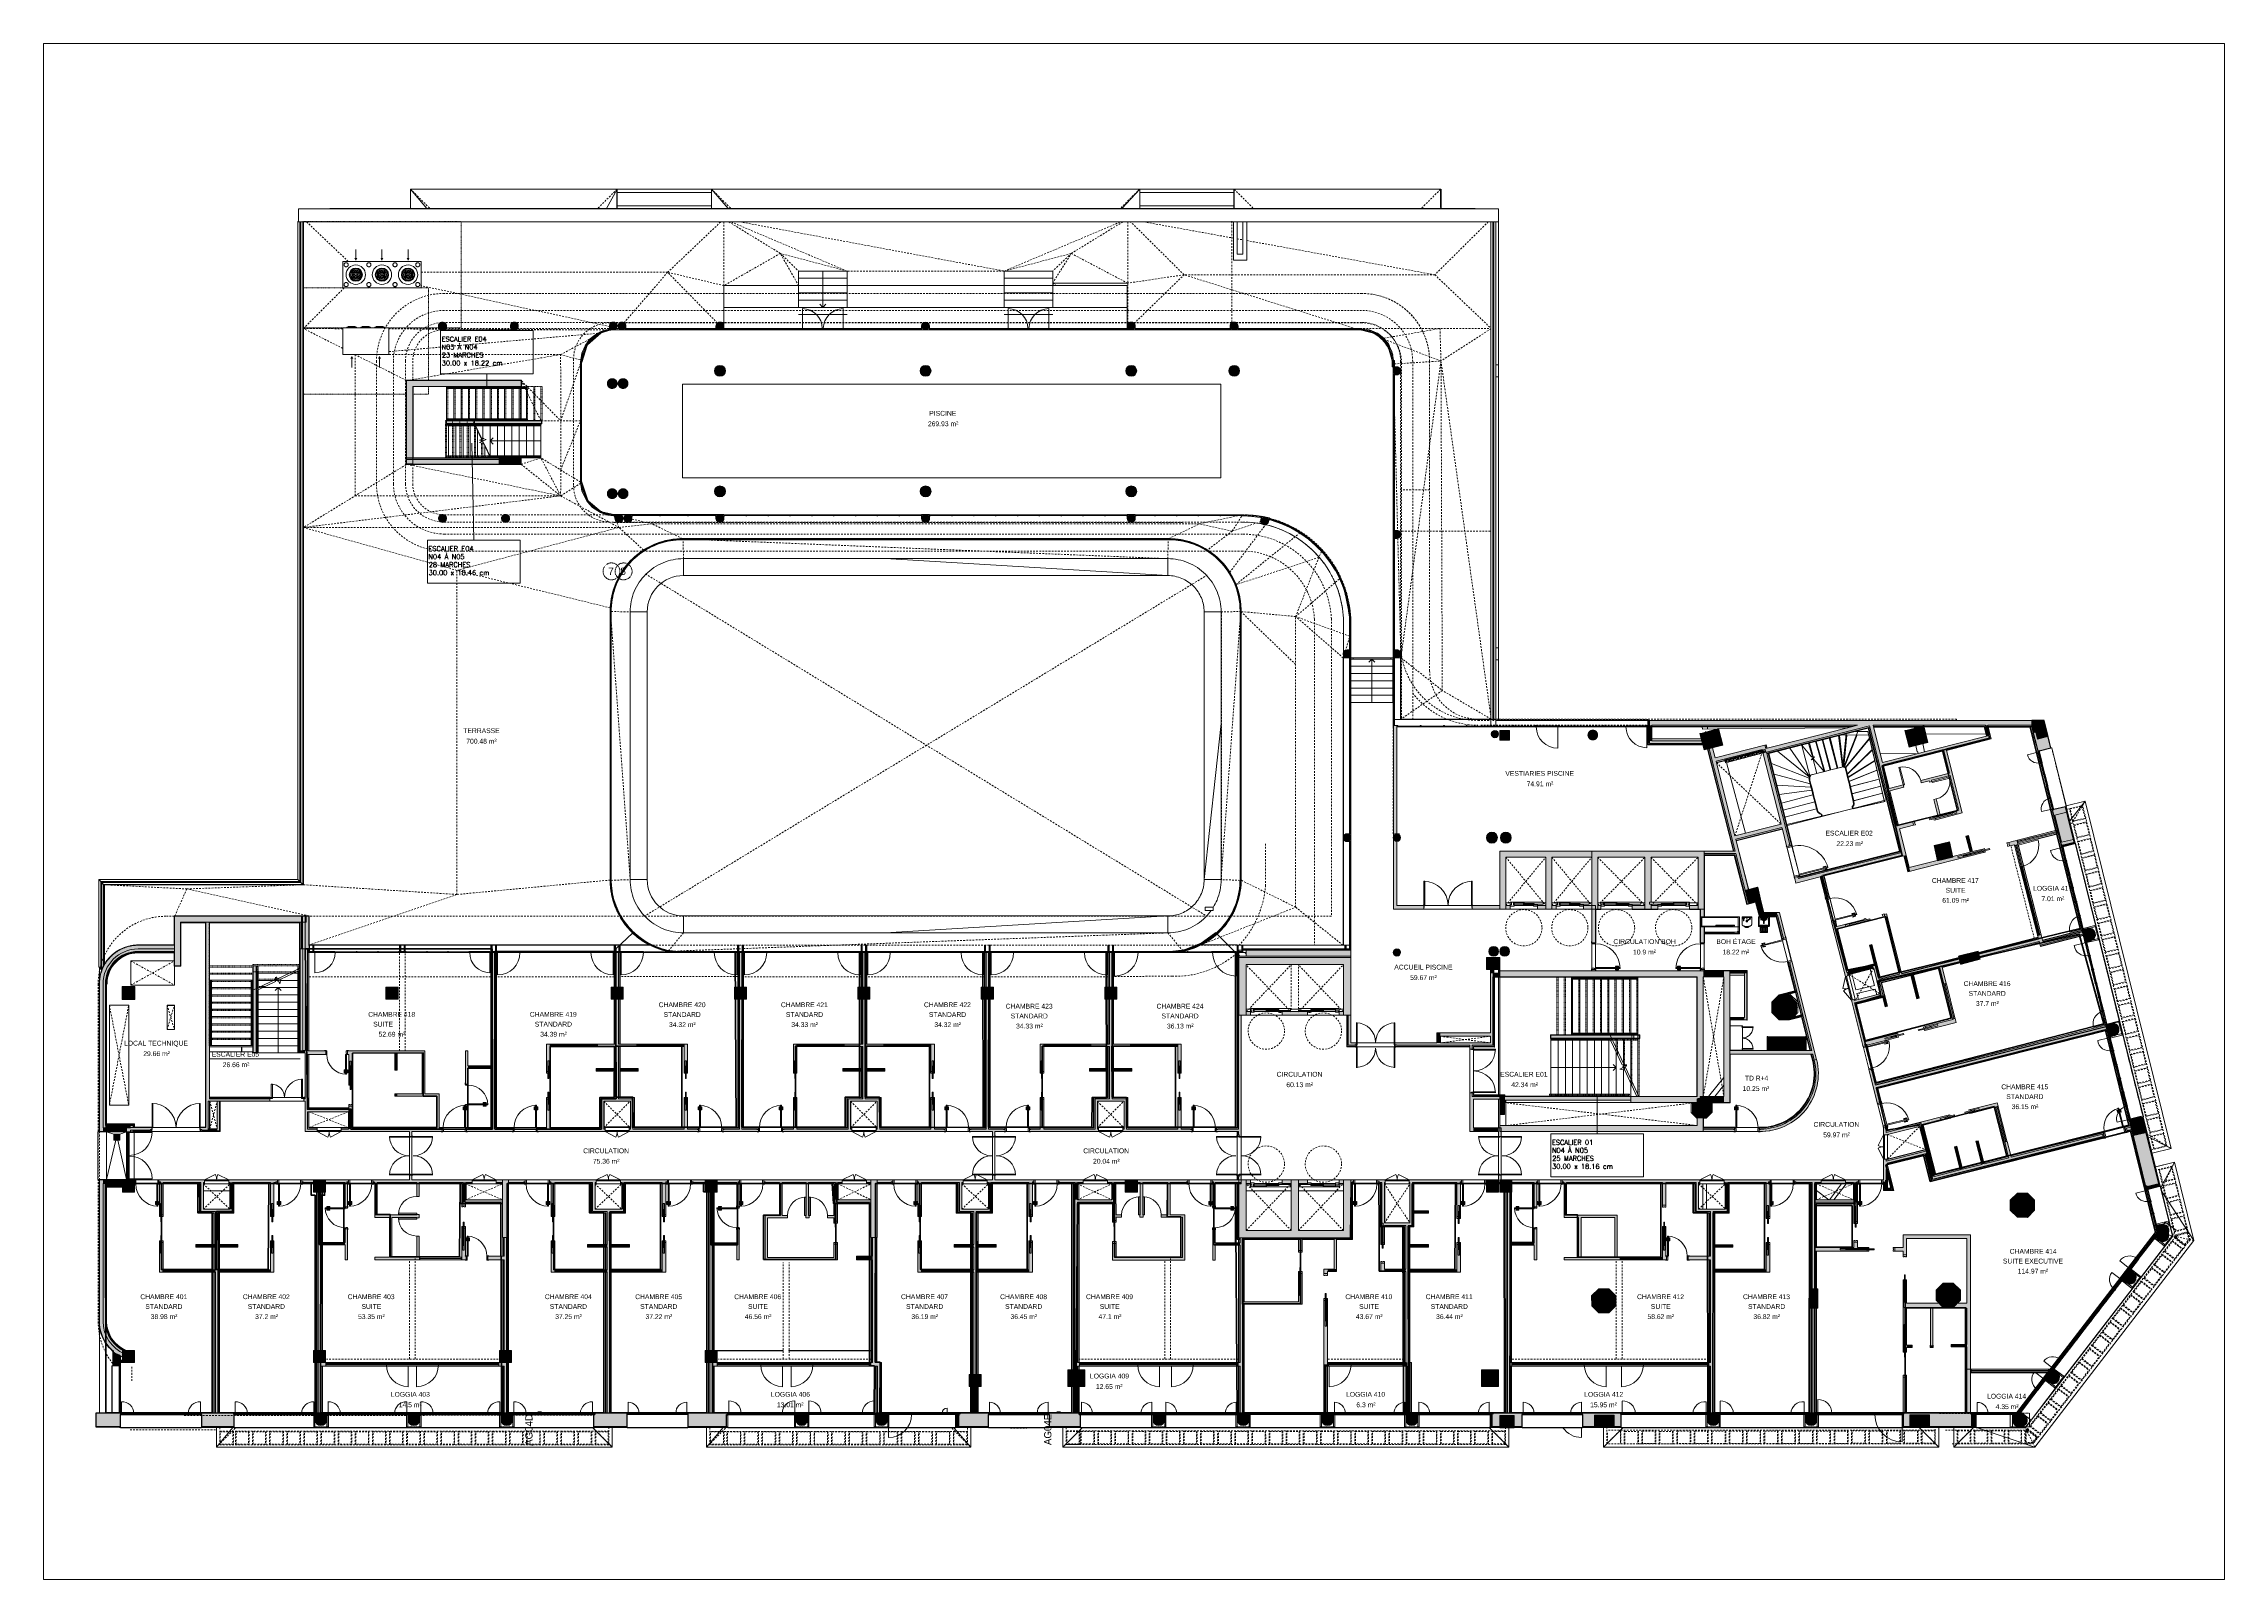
# Paper-space layout 'Layout2' of a CAD drawing. Header units: metres, sheet in millimetres. Extents: x 2 to 295, y 1 to 208.
# The model-space entities are those that its viewports show. They can reach past a viewport. Long polylines and large blocks are cut down to what shows.
import ezdxf

# ---------------------------------------------------------------- set-up
doc = ezdxf.new("R2010")
doc.units = ezdxf.units.M
for name, pattern in [('Centre', [0.0125, 0.0025, -0.001875, 0.00625, -0.001875]), ('Dash Dot 3_16_', [0.007938, 0.004763, -0.001587, 0, -0.001587]), ('DASHEDX2', [38.1, 25.4, -12.7]), ('JIS_02_0.7', [1.35, 0.75, -0.6]), ('Overhead', [0.003969, 0.002381, -0.001587]), ('Overhead_2_', [0.003969, 0.002381, -0.001587]), ('Projeté', [0.003969, 0.002381, -0.001587])]:
    doc.linetypes.add(name, pattern=pattern)
for name, color, linetype, lineweight in [('A-AREA-IDEN', 7, 'Continuous', 9), ('A-COLS', 7, 'Continuous', 5), ('A-DETL-THIN', 7, 'Continuous', 5), ('A-DOOR', 7, 'Continuous', 5), ('A-FLOR', 7, 'Continuous', 5), ('A-FLOR-HRAL', 7, 'Continuous', 5), ('A-FLOR-HRAL-MBND', 7, 'Overhead', 5), ('A-GLAZ', 7, 'Continuous', 5), ('A-GLAZ-CURT', 7, 'Continuous', 5), ('A-GLAZ-CWMG', 7, 'Continuous', 5), ('A-ROOF', 7, 'Continuous', 5), ('A-WALL', 7, 'Continuous', 5), ('A-WALL-PATT', 7, 'Continuous', 13), ('G-ANNO-SYMB', 7, 'Continuous', 9), ('I-WALL', 7, 'Continuous', 5), ('P-SANR-FIXT', 7, 'Continuous', 5), ('Q-SPCQ', 7, 'Continuous', 5), ('Q-SPCQ-HDLN', 7, 'DASHEDX2', 5), ('S-GRID-IDEN', 7, 'Continuous', 9), ('S-STRS', 7, 'Continuous', 5), ('S-STRS-ANNO', 7, 'Continuous', 5), ('S-STRS-IDEN', 7, 'Continuous', 5), ('S-STRS-MBND', 7, 'Overhead', 5)]:
    doc.layers.add(name, color=color, linetype=linetype, lineweight=lineweight)
for name, color, linetype, lineweight, true_color in [('A-DETL', 94, 'Continuous', 5, 0x00a600), ('A-DETL-MBND', 9, 'Continuous', 5, 0xc0c0c0), ('S-COLS', 8, 'Continuous', 9, 0x7f7f7f)]:
    doc.layers.add(name, color=color, linetype=linetype, lineweight=lineweight, true_color=true_color)
doc.layers.add('Chambre', color=40, linetype='Continuous')
doc.layers.add('SDB', color=230, linetype='Continuous')
doc.styles.add('Arial', font='arial.ttf', dxfattribs={"height": 0.3})
doc.styles.add('Arial_1', font='arial.ttf', dxfattribs={"height": 0.2})
doc.styles.add('RomanS_B', font='', dxfattribs={"height": 0.2})
doc.styles.add('Stencil', font='STENCIL.TTF', dxfattribs={"height": 0.3})
doc.styles.get('RomanS_B').set_extended_font_data('RomanS', bold=True)

msp = doc.modelspace()

# ---------------------------------------------------------------- hatches: boundary and pattern name
at = {"layer": 'A-COLS', "true_color": 0x808080}
for points in [[(-176.149, 64.099), (-175.989, 64.099), (-175.989, 64.429), (-176.149, 64.429), (-176.149, 64.419), (-175.999, 64.419), (-175.999, 64.109), (-176.149, 64.109)], [(-215.314, 59.514), (-215.074, 59.514), (-215.074, 59.814), (-215.124, 59.814), (-215.124, 59.563), (-215.264, 59.563), (-215.264, 59.814), (-215.314, 59.814), (-215.314, 59.57)], [(-211.539, 59.514), (-211.299, 59.514), (-211.299, 59.814), (-211.349, 59.814), (-211.349, 59.563), (-211.489, 59.563), (-211.489, 59.814), (-211.539, 59.814), (-211.539, 59.57)], [(-206.439, 59.514), (-206.199, 59.514), (-206.199, 59.814), (-206.249, 59.814), (-206.249, 59.563), (-206.389, 59.563), (-206.389, 59.814), (-206.439, 59.814), (-206.439, 59.57)], [(-201.099, 59.514), (-201.099, 59.814), (-201.149, 59.814), (-201.149, 59.563), (-201.289, 59.563), (-201.289, 59.814), (-201.339, 59.814), (-201.339, 59.514)], [(-144.68, 56.028), (-144.437, 56.088), (-144.385, 56.107), (-144.338, 56.138), (-144.299, 56.178), (-144.27, 56.226), (-144.253, 56.279), (-144.247, 56.335), (-144.255, 56.391), (-144.274, 56.443), (-144.305, 56.49), (-144.345, 56.529), (-144.393, 56.558), (-144.446, 56.575), (-144.502, 56.58), (-144.557, 56.573), (-144.8, 56.512), (-144.797, 56.498), (-144.554, 56.559), (-144.502, 56.565), (-144.449, 56.56), (-144.399, 56.544), (-144.354, 56.517), (-144.316, 56.48), (-144.288, 56.436), (-144.269, 56.387), (-144.262, 56.335), (-144.267, 56.282), (-144.284, 56.232), (-144.311, 56.187), (-144.347, 56.149), (-144.392, 56.121), (-144.441, 56.102), (-144.684, 56.042)], [(-144.684, 56.042), (-144.441, 56.102), (-144.392, 56.121), (-144.347, 56.149), (-144.311, 56.187), (-144.284, 56.232), (-144.267, 56.282), (-144.262, 56.335), (-144.269, 56.387), (-144.288, 56.436), (-144.316, 56.48), (-144.354, 56.517), (-144.399, 56.544), (-144.449, 56.56), (-144.502, 56.565), (-144.554, 56.559), (-144.797, 56.498), (-144.761, 56.355)]]:
    msp.add_hatch(color=8, dxfattribs=at).paths.add_polyline_path(points)
at = {"layer": 'A-WALL', "true_color": 0xaaaaaa}
for points in [[(-213.539, 85.249), (-213.539, 85.264), (-213.581, 85.27), (-213.622, 85.289), (-213.652, 85.315), (-213.676, 85.352), (-213.688, 85.392), (-213.688, 85.435), (-213.676, 85.476), (-213.652, 85.512), (-213.617, 85.541), (-213.578, 85.558), (-213.539, 85.564), (-213.539, 85.579), (-213.586, 85.571), (-213.622, 85.556), (-213.656, 85.53), (-213.682, 85.496), (-213.699, 85.452), (-213.704, 85.413), (-213.699, 85.371), (-213.682, 85.331), (-213.653, 85.295), (-213.622, 85.271), (-213.578, 85.254), (-213.549, 85.25)], [(-213.539, 85.249), (-213.496, 85.254), (-213.457, 85.271), (-213.421, 85.299), (-213.396, 85.331), (-213.379, 85.375), (-213.374, 85.414), (-213.38, 85.456), (-213.396, 85.496), (-213.422, 85.53), (-213.458, 85.557), (-213.5, 85.573), (-213.539, 85.579), (-213.539, 85.564), (-213.496, 85.557), (-213.458, 85.54), (-213.426, 85.512), (-213.403, 85.476), (-213.391, 85.435), (-213.391, 85.392), (-213.403, 85.351), (-213.426, 85.315), (-213.461, 85.286), (-213.5, 85.269), (-213.539, 85.264)], [(-210.569, 85.249), (-210.569, 85.264), (-210.611, 85.27), (-210.652, 85.289), (-210.682, 85.315), (-210.706, 85.351), (-210.718, 85.392), (-210.718, 85.435), (-210.706, 85.476), (-210.682, 85.512), (-210.647, 85.541), (-210.608, 85.558), (-210.569, 85.564), (-210.569, 85.579), (-210.612, 85.573), (-210.652, 85.556), (-210.686, 85.53), (-210.712, 85.496), (-210.729, 85.452), (-210.734, 85.413), (-210.729, 85.371), (-210.712, 85.331), (-210.682, 85.294), (-210.65, 85.27), (-210.608, 85.254), (-210.595, 85.252)], [(-210.569, 85.249), (-210.526, 85.254), (-210.487, 85.271), (-210.452, 85.297), (-210.425, 85.333), (-210.409, 85.375), (-210.404, 85.414), (-210.41, 85.456), (-210.426, 85.496), (-210.456, 85.533), (-210.49, 85.558), (-210.53, 85.573), (-210.569, 85.579), (-210.569, 85.564), (-210.526, 85.557), (-210.488, 85.54), (-210.454, 85.509), (-210.433, 85.476), (-210.421, 85.435), (-210.421, 85.392), (-210.433, 85.351), (-210.456, 85.315), (-210.491, 85.286), (-210.53, 85.269), (-210.569, 85.264), (-210.569, 85.25)], [(-206.624, 85.414), (-206.622, 85.424), (-206.622, 85.435), (-206.619, 85.445), (-206.617, 85.456), (-206.613, 85.466), (-206.61, 85.476), (-206.604, 85.485), (-206.6, 85.495), (-206.593, 85.503), (-206.587, 85.512), (-206.579, 85.519), (-206.572, 85.527), (-206.563, 85.533), (-206.555, 85.54), (-206.54, 85.547), (-206.536, 85.55), (-206.525, 85.553), (-206.516, 85.557), (-206.505, 85.559), (-206.495, 85.562), (-206.484, 85.562), (-206.474, 85.564), (-206.463, 85.562), (-206.452, 85.562), (-206.442, 85.559), (-206.43, 85.557), (-206.422, 85.553), (-206.411, 85.55), (-206.402, 85.544), (-206.392, 85.54), (-206.384, 85.533), (-206.375, 85.527), (-206.368, 85.519), (-206.36, 85.512), (-206.354, 85.503), (-206.347, 85.495), (-206.343, 85.485), (-206.337, 85.476), (-206.334, 85.466), (-206.33, 85.456), (-206.328, 85.445), (-206.325, 85.435), (-206.325, 85.424), (-206.324, 85.414), (-206.309, 85.414), (-206.314, 85.456), (-206.331, 85.496), (-206.357, 85.53), (-206.394, 85.557), (-206.431, 85.573), (-206.474, 85.579), (-206.516, 85.573), (-206.557, 85.556), (-206.59, 85.53), (-206.616, 85.496), (-206.633, 85.456), (-206.639, 85.414)], [(-206.289, 85.414), (-206.274, 85.414), (-206.272, 85.424), (-206.272, 85.435), (-206.269, 85.445), (-206.267, 85.456), (-206.263, 85.466), (-206.26, 85.476), (-206.254, 85.485), (-206.25, 85.495), (-206.243, 85.503), (-206.237, 85.512), (-206.229, 85.519), (-206.222, 85.527), (-206.213, 85.533), (-206.205, 85.54), (-206.195, 85.544), (-206.186, 85.55), (-206.175, 85.553), (-206.166, 85.557), (-206.155, 85.559), (-206.145, 85.562), (-206.134, 85.562), (-206.124, 85.564), (-206.113, 85.562), (-206.102, 85.562), (-206.092, 85.559), (-206.08, 85.557), (-206.072, 85.553), (-206.061, 85.55), (-206.052, 85.544), (-206.042, 85.54), (-206.034, 85.533), (-206.025, 85.527), (-206.018, 85.519), (-206.01, 85.512), (-206.004, 85.503), (-205.997, 85.495), (-205.993, 85.485), (-205.987, 85.476), (-205.984, 85.466), (-205.98, 85.456), (-205.978, 85.445), (-205.975, 85.435), (-205.975, 85.424), (-205.974, 85.414), (-205.959, 85.414), (-205.964, 85.456), (-205.981, 85.496), (-206.01, 85.533), (-206.043, 85.557), (-206.081, 85.573), (-206.124, 85.579), (-206.167, 85.573), (-206.206, 85.556), (-206.24, 85.53), (-206.266, 85.496), (-206.283, 85.456)], [(-202.234, 85.414), (-202.219, 85.414), (-202.218, 85.424), (-202.218, 85.435), (-202.215, 85.445), (-202.213, 85.456), (-202.209, 85.466), (-202.206, 85.476), (-202.2, 85.485), (-202.195, 85.495), (-202.188, 85.503), (-202.182, 85.512), (-202.174, 85.519), (-202.167, 85.527), (-202.158, 85.533), (-202.15, 85.54), (-202.14, 85.544), (-202.131, 85.55), (-202.121, 85.553), (-202.111, 85.557), (-202.101, 85.559), (-202.09, 85.562), (-202.08, 85.562), (-202.069, 85.564), (-202.059, 85.562), (-202.048, 85.562), (-202.037, 85.559), (-202.026, 85.557), (-202.017, 85.553), (-202.007, 85.55), (-201.998, 85.544), (-201.988, 85.54), (-201.98, 85.533), (-201.971, 85.527), (-201.964, 85.519), (-201.956, 85.512), (-201.95, 85.503), (-201.943, 85.495), (-201.938, 85.485), (-201.933, 85.476), (-201.93, 85.466), (-201.925, 85.456), (-201.924, 85.445), (-201.921, 85.435), (-201.921, 85.424), (-201.919, 85.414), (-201.904, 85.414), (-201.91, 85.456), (-201.926, 85.496), (-201.956, 85.533), (-201.988, 85.557), (-202.026, 85.573), (-202.069, 85.579), (-202.112, 85.573), (-202.152, 85.556), (-202.186, 85.53), (-202.212, 85.496), (-202.229, 85.456)], [(-193.719, 85.414), (-193.718, 85.424), (-193.718, 85.435), (-193.715, 85.445), (-193.713, 85.456), (-193.709, 85.466), (-193.706, 85.476), (-193.7, 85.485), (-193.695, 85.495), (-193.688, 85.503), (-193.682, 85.512), (-193.674, 85.519), (-193.667, 85.527), (-193.658, 85.533), (-193.65, 85.54), (-193.64, 85.544), (-193.631, 85.55), (-193.621, 85.553), (-193.611, 85.557), (-193.601, 85.559), (-193.59, 85.562), (-193.58, 85.562), (-193.569, 85.564), (-193.559, 85.562), (-193.548, 85.562), (-193.53, 85.558), (-193.526, 85.557), (-193.517, 85.553), (-193.507, 85.55), (-193.498, 85.544), (-193.488, 85.54), (-193.48, 85.533), (-193.471, 85.527), (-193.464, 85.519), (-193.456, 85.512), (-193.45, 85.503), (-193.443, 85.495), (-193.438, 85.485), (-193.433, 85.476), (-193.43, 85.466), (-193.425, 85.456), (-193.424, 85.445), (-193.421, 85.435), (-193.421, 85.424), (-193.419, 85.414), (-193.404, 85.414), (-193.41, 85.456), (-193.426, 85.496), (-193.456, 85.533), (-193.488, 85.557), (-193.53, 85.573), (-193.569, 85.579), (-193.612, 85.573), (-193.652, 85.556), (-193.686, 85.53), (-193.712, 85.496), (-193.729, 85.456), (-193.734, 85.414), (-193.724, 85.414)], [(-185.219, 85.414), (-185.218, 85.424), (-185.218, 85.435), (-185.215, 85.445), (-185.213, 85.456), (-185.209, 85.466), (-185.206, 85.476), (-185.2, 85.485), (-185.195, 85.495), (-185.188, 85.503), (-185.182, 85.512), (-185.174, 85.519), (-185.167, 85.527), (-185.158, 85.533), (-185.15, 85.54), (-185.14, 85.544), (-185.131, 85.55), (-185.121, 85.553), (-185.111, 85.557), (-185.101, 85.559), (-185.09, 85.562), (-185.08, 85.562), (-185.069, 85.564), (-185.059, 85.562), (-185.048, 85.562), (-185.037, 85.559), (-185.026, 85.557), (-185.017, 85.553), (-185.007, 85.55), (-184.998, 85.544), (-184.988, 85.54), (-184.98, 85.533), (-184.971, 85.527), (-184.964, 85.519), (-184.956, 85.512), (-184.95, 85.503), (-184.943, 85.495), (-184.938, 85.485), (-184.933, 85.476), (-184.93, 85.466), (-184.925, 85.456), (-184.924, 85.445), (-184.921, 85.435), (-184.921, 85.424), (-184.919, 85.414), (-184.904, 85.414), (-184.91, 85.456), (-184.926, 85.496), (-184.956, 85.533), (-184.988, 85.557), (-185.026, 85.573), (-185.069, 85.579), (-185.112, 85.573), (-185.152, 85.556), (-185.186, 85.53), (-185.212, 85.496), (-185.229, 85.456), (-185.234, 85.414), (-185.224, 85.414)], [(-180.969, 85.414), (-180.968, 85.424), (-180.968, 85.435), (-180.965, 85.445), (-180.963, 85.456), (-180.959, 85.466), (-180.956, 85.476), (-180.95, 85.485), (-180.945, 85.495), (-180.938, 85.503), (-180.932, 85.512), (-180.924, 85.519), (-180.917, 85.527), (-180.908, 85.533), (-180.9, 85.54), (-180.89, 85.544), (-180.881, 85.55), (-180.871, 85.553), (-180.861, 85.557), (-180.851, 85.559), (-180.84, 85.562), (-180.83, 85.562), (-180.819, 85.564), (-180.808, 85.562), (-180.798, 85.562), (-180.784, 85.558), (-180.776, 85.557), (-180.767, 85.553), (-180.757, 85.55), (-180.748, 85.544), (-180.738, 85.54), (-180.73, 85.533), (-180.721, 85.527), (-180.714, 85.519), (-180.706, 85.512), (-180.7, 85.503), (-180.693, 85.495), (-180.688, 85.485), (-180.683, 85.476), (-180.68, 85.466), (-180.675, 85.456), (-180.674, 85.445), (-180.671, 85.435), (-180.671, 85.424), (-180.669, 85.414), (-180.654, 85.414), (-180.66, 85.456), (-180.676, 85.496), (-180.706, 85.533), (-180.738, 85.557), (-180.776, 85.573), (-180.819, 85.579), (-180.862, 85.573), (-180.902, 85.556), (-180.936, 85.53), (-180.962, 85.496), (-180.978, 85.456), (-180.984, 85.414)], [(-210.644, 83.164), (-210.274, 83.164), (-210.274, 83.179), (-215.034, 83.179), (-215.034, 83.164), (-210.675, 83.164)], [(-215.023, 79.686), (-215.019, 79.686), (-215.019, 83.164), (-215.034, 83.164), (-215.034, 79.686)], [(-210.289, 82.905), (-210.274, 82.905), (-210.274, 83.164), (-210.289, 83.164), (-210.289, 82.914)], [(-174.09, 83.399), (-174.047, 83.404), (-174.007, 83.421), (-173.973, 83.447), (-173.947, 83.481), (-173.93, 83.521), (-173.925, 83.564), (-173.93, 83.606), (-173.947, 83.646), (-173.976, 83.683), (-174.008, 83.707), (-174.047, 83.723), (-174.09, 83.729), (-174.09, 83.714), (-174.047, 83.707), (-174.007, 83.688), (-173.976, 83.662), (-173.953, 83.626), (-173.941, 83.585), (-173.941, 83.542), (-173.953, 83.501), (-173.976, 83.465), (-174.008, 83.437), (-174.047, 83.42), (-174.09, 83.414), (-174.09, 83.409)], [(-211.189, 79.951), (-211.189, 79.964), (-215.019, 79.964), (-215.019, 79.951), (-212.031, 79.951)], [(-211.189, 79.901), (-211.189, 79.951), (-215.019, 79.951), (-215.019, 79.901), (-212.031, 79.901)], [(-211.189, 79.701), (-211.189, 79.901), (-215.019, 79.901), (-215.019, 79.701), (-212.031, 79.701)], [(-210.896, 79.686), (-210.289, 79.686), (-210.289, 79.701), (-215.019, 79.701), (-215.019, 79.686), (-210.932, 79.686)], [(-213.539, 77.299), (-213.539, 77.314), (-213.581, 77.32), (-213.62, 77.337), (-213.652, 77.365), (-213.676, 77.402), (-213.688, 77.442), (-213.688, 77.485), (-213.676, 77.526), (-213.652, 77.562), (-213.617, 77.591), (-213.578, 77.608), (-213.539, 77.614), (-213.539, 77.629), (-213.582, 77.623), (-213.622, 77.606), (-213.656, 77.58), (-213.682, 77.546), (-213.699, 77.502), (-213.704, 77.464), (-213.699, 77.421), (-213.682, 77.381), (-213.656, 77.347), (-213.619, 77.32), (-213.578, 77.304), (-213.545, 77.299)], [(-213.539, 77.299), (-213.496, 77.304), (-213.457, 77.321), (-213.422, 77.347), (-213.396, 77.381), (-213.379, 77.425), (-213.374, 77.464), (-213.38, 77.506), (-213.396, 77.546), (-213.422, 77.58), (-213.457, 77.606), (-213.5, 77.623), (-213.539, 77.629), (-213.539, 77.614), (-213.497, 77.607), (-213.458, 77.59), (-213.426, 77.562), (-213.403, 77.526), (-213.391, 77.485), (-213.391, 77.442), (-213.403, 77.401), (-213.427, 77.365), (-213.461, 77.336), (-213.5, 77.319), (-213.539, 77.314)], [(-210.932, 77.299), (-210.932, 77.314), (-210.974, 77.32), (-211.013, 77.337), (-211.046, 77.365), (-211.069, 77.401), (-211.081, 77.442), (-211.081, 77.485), (-211.069, 77.526), (-211.045, 77.563), (-211.013, 77.59), (-210.974, 77.607), (-210.932, 77.614), (-210.932, 77.629), (-210.975, 77.623), (-211.015, 77.606), (-211.049, 77.58), (-211.075, 77.546), (-211.092, 77.502), (-211.097, 77.464), (-211.092, 77.421), (-211.075, 77.381), (-211.046, 77.344), (-211.013, 77.32), (-210.975, 77.304), (-210.934, 77.299)], [(-210.932, 77.299), (-210.889, 77.304), (-210.85, 77.321), (-210.813, 77.35), (-210.789, 77.381), (-210.773, 77.421), (-210.767, 77.464), (-210.773, 77.508), (-210.789, 77.546), (-210.819, 77.583), (-210.851, 77.607), (-210.889, 77.623), (-210.932, 77.629), (-210.932, 77.614), (-210.89, 77.607), (-210.851, 77.59), (-210.819, 77.562), (-210.796, 77.526), (-210.784, 77.485), (-210.784, 77.442), (-210.798, 77.398), (-210.82, 77.365), (-210.854, 77.336), (-210.89, 77.32), (-210.932, 77.314), (-210.932, 77.3)], [(-202.069, 77.299), (-202.026, 77.304), (-201.987, 77.321), (-201.952, 77.347), (-201.926, 77.381), (-201.91, 77.421), (-201.904, 77.464), (-201.919, 77.464), (-201.921, 77.453), (-201.921, 77.442), (-201.924, 77.432), (-201.925, 77.421), (-201.93, 77.412), (-201.933, 77.401), (-201.938, 77.392), (-201.943, 77.382), (-201.95, 77.374), (-201.956, 77.365), (-201.964, 77.358), (-201.971, 77.35), (-201.98, 77.344), (-201.988, 77.337), (-201.998, 77.333), (-202.007, 77.327), (-202.017, 77.324), (-202.027, 77.32), (-202.037, 77.318), (-202.048, 77.315), (-202.067, 77.314), (-202.072, 77.314), (-202.08, 77.315), (-202.09, 77.315), (-202.101, 77.318), (-202.111, 77.32), (-202.121, 77.324), (-202.131, 77.327), (-202.14, 77.333), (-202.15, 77.337), (-202.164, 77.348), (-202.167, 77.35), (-202.174, 77.358), (-202.182, 77.365), (-202.188, 77.374), (-202.195, 77.382), (-202.2, 77.392), (-202.206, 77.401), (-202.209, 77.412), (-202.213, 77.421), (-202.215, 77.432), (-202.218, 77.442), (-202.218, 77.453), (-202.219, 77.464), (-202.234, 77.464), (-202.229, 77.421), (-202.212, 77.381), (-202.182, 77.344), (-202.15, 77.32), (-202.112, 77.304), (-202.095, 77.302)], [(-193.569, 77.299), (-193.526, 77.304), (-193.487, 77.321), (-193.452, 77.347), (-193.426, 77.381), (-193.41, 77.421), (-193.404, 77.464), (-193.419, 77.464), (-193.421, 77.453), (-193.421, 77.442), (-193.424, 77.432), (-193.425, 77.421), (-193.43, 77.412), (-193.433, 77.401), (-193.438, 77.392), (-193.443, 77.382), (-193.45, 77.374), (-193.456, 77.365), (-193.464, 77.358), (-193.471, 77.35), (-193.48, 77.344), (-193.488, 77.337), (-193.498, 77.333), (-193.507, 77.327), (-193.517, 77.324), (-193.53, 77.319), (-193.537, 77.318), (-193.548, 77.315), (-193.567, 77.314), (-193.572, 77.314), (-193.58, 77.315), (-193.59, 77.315), (-193.601, 77.318), (-193.611, 77.32), (-193.621, 77.324), (-193.631, 77.327), (-193.64, 77.333), (-193.65, 77.337), (-193.658, 77.344), (-193.667, 77.35), (-193.674, 77.358), (-193.682, 77.365), (-193.688, 77.374), (-193.695, 77.382), (-193.7, 77.392), (-193.706, 77.401), (-193.709, 77.412), (-193.713, 77.421), (-193.715, 77.432), (-193.718, 77.442), (-193.718, 77.453), (-193.719, 77.464), (-193.734, 77.464), (-193.729, 77.421), (-193.712, 77.381), (-193.682, 77.344), (-193.65, 77.32), (-193.612, 77.304), (-193.595, 77.302)], [(-185.069, 77.299), (-185.026, 77.304), (-184.987, 77.321), (-184.952, 77.347), (-184.926, 77.381), (-184.91, 77.421), (-184.904, 77.464), (-184.919, 77.464), (-184.921, 77.453), (-184.921, 77.442), (-184.924, 77.432), (-184.925, 77.421), (-184.93, 77.412), (-184.933, 77.401), (-184.938, 77.392), (-184.943, 77.382), (-184.95, 77.374), (-184.956, 77.365), (-184.964, 77.358), (-184.971, 77.35), (-184.98, 77.344), (-184.988, 77.337), (-184.998, 77.333), (-185.007, 77.327), (-185.017, 77.324), (-185.027, 77.32), (-185.037, 77.318), (-185.048, 77.315), (-185.067, 77.314), (-185.072, 77.314), (-185.08, 77.315), (-185.09, 77.315), (-185.101, 77.318), (-185.111, 77.32), (-185.121, 77.324), (-185.131, 77.327), (-185.14, 77.333), (-185.15, 77.337), (-185.158, 77.344), (-185.167, 77.35), (-185.174, 77.358), (-185.182, 77.365), (-185.188, 77.374), (-185.195, 77.382), (-185.2, 77.392), (-185.206, 77.401), (-185.209, 77.412), (-185.213, 77.421), (-185.215, 77.432), (-185.218, 77.442), (-185.218, 77.453), (-185.219, 77.464), (-185.234, 77.464), (-185.229, 77.421), (-185.212, 77.381), (-185.182, 77.344), (-185.15, 77.32), (-185.112, 77.304), (-185.095, 77.302)], [(-179.552, 77.199), (-179.51, 77.206), (-179.471, 77.224), (-179.437, 77.252), (-179.412, 77.286), (-179.397, 77.326), (-179.412, 77.33), (-179.427, 77.29), (-179.453, 77.256), (-179.488, 77.231), (-179.528, 77.217), (-179.571, 77.214), (-179.612, 77.224), (-179.649, 77.245), (-179.679, 77.275), (-179.699, 77.313), (-179.708, 77.355), (-179.704, 77.397), (-179.719, 77.401), (-179.723, 77.358), (-179.716, 77.315), (-179.698, 77.276), (-179.671, 77.243), (-179.635, 77.218), (-179.595, 77.203), (-179.569, 77.2)], [(-174.09, 76.634), (-174.047, 76.639), (-174.007, 76.656), (-173.973, 76.682), (-173.947, 76.716), (-173.93, 76.756), (-173.925, 76.799), (-173.93, 76.841), (-173.947, 76.881), (-173.976, 76.918), (-174.008, 76.942), (-174.047, 76.958), (-174.09, 76.964), (-174.09, 76.949), (-174.047, 76.942), (-174.007, 76.923), (-173.976, 76.897), (-173.953, 76.861), (-173.941, 76.82), (-173.941, 76.777), (-173.953, 76.736), (-173.976, 76.7), (-174.008, 76.672), (-174.047, 76.655), (-174.09, 76.649), (-174.09, 76.644)], [(-176.15, 71.699), (-176.15, 71.714), (-176.192, 71.72), (-176.231, 71.738), (-176.263, 71.766), (-176.286, 71.802), (-176.298, 71.843), (-176.298, 71.885), (-176.286, 71.926), (-176.261, 71.964), (-176.228, 71.992), (-176.188, 72.008), (-176.15, 72.014), (-176.15, 72.029), (-176.192, 72.023), (-176.232, 72.007), (-176.266, 71.981), (-176.292, 71.946), (-176.309, 71.907), (-176.315, 71.864), (-176.309, 71.821), (-176.292, 71.781), (-176.266, 71.747), (-176.232, 71.721), (-176.188, 71.704)], [(-174.09, 71.699), (-174.047, 71.705), (-174.007, 71.721), (-173.973, 71.747), (-173.947, 71.781), (-173.93, 71.821), (-173.925, 71.864), (-173.93, 71.907), (-173.947, 71.946), (-173.976, 71.983), (-174.008, 72.007), (-174.047, 72.023), (-174.09, 72.029), (-174.09, 72.014), (-174.047, 72.008), (-174.007, 71.989), (-173.976, 71.962), (-173.953, 71.926), (-173.941, 71.885), (-173.941, 71.843), (-173.953, 71.802), (-173.976, 71.766), (-174.008, 71.738), (-174.047, 71.72), (-174.09, 71.714), (-174.09, 71.701)], [(-147.892, 68.911), (-147.856, 68.911), (-147.856, 69.111), (-163.656, 69.111), (-163.656, 68.911), (-154.441, 68.911), (-154.409, 68.919), (-154.407, 68.911), (-149.536, 68.911)], [(-176.15, 64.099), (-176.15, 64.114), (-176.192, 64.12), (-176.231, 64.138), (-176.263, 64.166), (-176.286, 64.202), (-176.298, 64.243), (-176.298, 64.285), (-176.286, 64.326), (-176.261, 64.364), (-176.228, 64.392), (-176.188, 64.408), (-176.15, 64.414), (-176.15, 64.429), (-176.192, 64.423), (-176.232, 64.407), (-176.266, 64.381), (-176.292, 64.346), (-176.309, 64.307), (-176.315, 64.264), (-176.309, 64.221), (-176.292, 64.181), (-176.266, 64.147), (-176.232, 64.121), (-176.188, 64.104)], [(-224.619, 59.814), (-224.619, 61.029), (-224.634, 61.029), (-224.634, 59.814)], [(-219.069, 61.014), (-219.069, 61.029), (-224.619, 61.029), (-224.619, 61.014), (-219.219, 61.014)], [(-219.369, 59.664), (-219.356, 59.664), (-219.356, 61.014), (-219.369, 61.014), (-219.369, 59.838)], [(-219.356, 59.664), (-219.343, 59.664), (-219.343, 61.014), (-219.356, 61.014), (-219.356, 59.838)], [(-219.343, 59.664), (-219.319, 59.664), (-219.319, 61.014), (-219.343, 61.014), (-219.343, 59.838)], [(-219.319, 59.664), (-219.219, 59.664), (-219.219, 61.014), (-219.319, 61.014), (-219.319, 59.838)], [(-219.074, 59.664), (-219.069, 59.664), (-219.069, 61.014), (-219.219, 61.014), (-219.219, 59.664), (-219.089, 59.664)], [(-219.069, 59.799), (-219.054, 59.799), (-219.054, 61.029), (-219.069, 61.029), (-219.069, 59.814)], [(-227.719, 58.214), (-227.713, 58.353), (-227.693, 58.498), (-227.665, 58.628), (-227.62, 58.766), (-227.564, 58.9), (-227.505, 59.014), (-227.43, 59.131), (-227.345, 59.242), (-227.244, 59.351), (-227.148, 59.439), (-227.037, 59.524), (-226.919, 59.599), (-226.795, 59.664), (-226.666, 59.717), (-226.531, 59.76), (-226.397, 59.789), (-226.259, 59.807), (-226.119, 59.814), (-226.119, 59.829), (-226.26, 59.822), (-226.4, 59.804), (-226.537, 59.773), (-226.671, 59.731), (-226.802, 59.677), (-226.927, 59.612), (-227.045, 59.536), (-227.157, 59.451), (-227.261, 59.355), (-227.356, 59.252), (-227.449, 59.129), (-227.519, 59.018), (-227.583, 58.896), (-227.637, 58.766), (-227.679, 58.632), (-227.71, 58.494), (-227.728, 58.354), (-227.734, 58.214)], [(-227.569, 58.214), (-227.563, 58.347), (-227.544, 58.48), (-227.514, 58.61), (-227.471, 58.737), (-227.417, 58.86), (-227.352, 58.977), (-227.276, 59.087), (-227.191, 59.19), (-227.096, 59.285), (-226.993, 59.371), (-226.882, 59.446), (-226.765, 59.512), (-226.643, 59.566), (-226.516, 59.608), (-226.386, 59.639), (-226.253, 59.657), (-226.119, 59.664), (-226.119, 59.814), (-226.259, 59.807), (-226.397, 59.789), (-226.537, 59.758), (-226.666, 59.717), (-226.795, 59.664), (-226.919, 59.599), (-227.037, 59.524), (-227.148, 59.439), (-227.251, 59.345), (-227.345, 59.242), (-227.43, 59.131), (-227.505, 59.014), (-227.569, 58.89), (-227.623, 58.761), (-227.665, 58.628), (-227.695, 58.491), (-227.713, 58.353), (-227.719, 58.214), (-227.655, 58.214)], [(-227.569, 58.214), (-227.469, 58.214), (-227.463, 58.338), (-227.446, 58.462), (-227.418, 58.583), (-227.378, 58.701), (-227.328, 58.815), (-227.267, 58.924), (-227.19, 59.034), (-227.117, 59.123), (-227.029, 59.211), (-226.933, 59.291), (-226.83, 59.361), (-226.721, 59.422), (-226.607, 59.472), (-226.489, 59.512), (-226.367, 59.541), (-226.244, 59.558), (-226.119, 59.563), (-226.119, 59.664), (-226.253, 59.657), (-226.386, 59.639), (-226.516, 59.608), (-226.643, 59.566), (-226.765, 59.512), (-226.882, 59.446), (-226.993, 59.371), (-227.096, 59.285), (-227.191, 59.19), (-227.276, 59.087), (-227.352, 58.977), (-227.417, 58.86), (-227.471, 58.737), (-227.514, 58.61), (-227.544, 58.48), (-227.563, 58.347), (-227.568, 58.231)], [(-227.445, 58.214), (-227.439, 58.336), (-227.423, 58.457), (-227.395, 58.576), (-227.356, 58.693), (-227.306, 58.805), (-227.244, 58.915), (-227.177, 59.013), (-227.099, 59.107), (-227.012, 59.193), (-226.918, 59.272), (-226.817, 59.341), (-226.71, 59.401), (-226.598, 59.45), (-226.482, 59.489), (-226.363, 59.517), (-226.241, 59.534), (-226.119, 59.54), (-226.119, 59.563), (-226.244, 59.558), (-226.367, 59.541), (-226.489, 59.512), (-226.607, 59.472), (-226.721, 59.422), (-226.833, 59.359), (-226.933, 59.291), (-227.029, 59.211), (-227.117, 59.123), (-227.196, 59.027), (-227.267, 58.924), (-227.328, 58.815), (-227.378, 58.701), (-227.418, 58.583), (-227.446, 58.462), (-227.463, 58.338), (-227.469, 58.214)], [(-227.432, 58.214), (-227.426, 58.342), (-227.407, 58.47), (-227.376, 58.595), (-227.332, 58.716), (-227.277, 58.832), (-227.211, 58.943), (-227.134, 59.046), (-227.048, 59.142), (-226.952, 59.228), (-226.849, 59.305), (-226.738, 59.371), (-226.622, 59.427), (-226.5, 59.47), (-226.375, 59.501), (-226.248, 59.52), (-226.119, 59.527), (-226.119, 59.54), (-226.241, 59.534), (-226.363, 59.517), (-226.482, 59.489), (-226.598, 59.45), (-226.71, 59.401), (-226.817, 59.341), (-226.918, 59.272), (-227.012, 59.193), (-227.099, 59.107), (-227.177, 59.013), (-227.247, 58.912), (-227.306, 58.805), (-227.356, 58.693), (-227.395, 58.576), (-227.423, 58.457), (-227.439, 58.336), (-227.445, 58.214)], [(-227.419, 58.214), (-227.413, 58.341), (-227.394, 58.467), (-227.363, 58.591), (-227.32, 58.711), (-227.266, 58.826), (-227.2, 58.936), (-227.124, 59.038), (-227.038, 59.133), (-226.944, 59.218), (-226.833, 59.3), (-226.732, 59.36), (-226.617, 59.415), (-226.497, 59.458), (-226.373, 59.489), (-226.247, 59.507), (-226.119, 59.514), (-226.119, 59.527), (-226.248, 59.52), (-226.375, 59.501), (-226.5, 59.47), (-226.622, 59.427), (-226.738, 59.371), (-226.853, 59.302), (-226.952, 59.228), (-227.048, 59.142), (-227.134, 59.046), (-227.211, 58.943), (-227.277, 58.832), (-227.332, 58.716), (-227.376, 58.595), (-227.407, 58.47), (-227.426, 58.342), (-227.432, 58.214)], [(-224.634, 59.814), (-224.634, 59.829), (-226.119, 59.829), (-226.119, 59.814), (-225.188, 59.814)], [(-224.619, 59.664), (-224.619, 59.814), (-226.119, 59.814), (-226.119, 59.664), (-225.188, 59.664)], [(-224.619, 59.563), (-224.619, 59.664), (-226.119, 59.664), (-226.119, 59.563), (-225.188, 59.563)], [(-224.619, 59.54), (-224.619, 59.563), (-226.119, 59.563), (-226.119, 59.54), (-225.188, 59.54)], [(-224.619, 59.527), (-224.619, 59.54), (-226.119, 59.54), (-226.119, 59.527), (-225.188, 59.527)], [(-224.619, 59.514), (-224.619, 59.527), (-226.119, 59.527), (-226.119, 59.514), (-225.188, 59.514)], [(-227.719, 52.099), (-227.719, 58.214), (-227.734, 58.214), (-227.734, 52.099)], [(-227.569, 52.114), (-227.569, 58.214), (-227.719, 58.214), (-227.719, 52.114), (-227.655, 52.114)], [(-227.469, 52.264), (-227.469, 58.214), (-227.569, 58.214), (-227.569, 52.264)], [(-227.445, 52.364), (-227.445, 58.214), (-227.469, 58.214), (-227.469, 52.364)], [(-227.432, 52.388), (-227.432, 58.214), (-227.445, 58.214), (-227.445, 52.388)], [(-227.419, 52.401), (-227.419, 58.214), (-227.432, 58.214), (-227.432, 52.401)], [(-226.428, 52.264), (-226.428, 52.364), (-227.469, 52.364), (-227.469, 52.264), (-226.578, 52.264)], [(-226.328, 52.364), (-226.328, 52.388), (-227.445, 52.388), (-227.445, 52.364), (-226.422, 52.364)], [(-227.432, 52.388), (-226.304, 52.388), (-226.304, 52.401), (-227.432, 52.401)], [(-226.291, 52.401), (-226.291, 52.414), (-227.419, 52.414), (-227.419, 52.401), (-226.304, 52.401)], [(-226.833, 52.099), (-226.593, 52.099), (-226.593, 52.114), (-227.719, 52.114), (-227.719, 52.099), (-227.244, 52.099)], [(-226.578, 52.114), (-226.578, 52.264), (-227.569, 52.264), (-227.569, 52.114), (-226.593, 52.114)], [(-227.734, 44.264), (-227.719, 44.264), (-227.719, 50.129), (-227.734, 50.129), (-227.734, 44.567)], [(-226.593, 50.114), (-226.593, 50.129), (-227.719, 50.129), (-227.719, 50.114), (-226.833, 50.114)], [(-227.569, 44.264), (-227.569, 50.114), (-227.719, 50.114), (-227.719, 44.264), (-227.655, 44.264)], [(-226.578, 49.964), (-226.578, 50.114), (-227.569, 50.114), (-227.569, 49.964), (-226.593, 49.964)], [(-227.569, 44.264), (-227.469, 44.264), (-227.469, 49.964), (-227.569, 49.964), (-227.569, 44.567)], [(-227.445, 49.864), (-226.428, 49.864), (-226.428, 49.964), (-227.469, 49.964), (-227.469, 49.864)], [(-227.469, 44.264), (-227.445, 44.264), (-227.445, 49.864), (-227.469, 49.864), (-227.469, 44.567)], [(-226.328, 49.84), (-226.328, 49.864), (-227.445, 49.864), (-227.445, 49.84), (-226.593, 49.84)], [(-227.445, 44.264), (-227.432, 44.264), (-227.432, 49.84), (-227.445, 49.84), (-227.445, 44.567)], [(-226.304, 49.827), (-226.304, 49.84), (-227.432, 49.84), (-227.432, 49.827), (-226.593, 49.827)], [(-227.432, 44.264), (-227.419, 44.264), (-227.419, 49.827), (-227.432, 49.827), (-227.432, 44.567)], [(-226.593, 49.814), (-226.291, 49.814), (-226.291, 49.827), (-227.419, 49.827), (-227.419, 49.814), (-226.833, 49.814)], [(-226.735, 42.787), (-226.677, 42.925), (-226.796, 42.981), (-226.909, 43.047), (-227.015, 43.124), (-227.115, 43.209), (-227.206, 43.303), (-227.288, 43.405), (-227.361, 43.515), (-227.423, 43.63), (-227.475, 43.75), (-227.516, 43.875), (-227.546, 44.003), (-227.563, 44.133), (-227.569, 44.264), (-227.719, 44.264), (-227.714, 44.136), (-227.699, 44.009), (-227.674, 43.884), (-227.638, 43.762), (-227.594, 43.642), (-227.539, 43.527), (-227.476, 43.416), (-227.404, 43.31), (-227.324, 43.211), (-227.236, 43.118), (-227.142, 43.033), (-227.068, 42.975), (-226.992, 42.922), (-226.942, 42.891), (-226.868, 42.849), (-226.802, 42.816)], [(-226.677, 42.925), (-226.638, 43.017), (-226.749, 43.069), (-226.854, 43.131), (-226.953, 43.202), (-227.046, 43.282), (-227.131, 43.37), (-227.207, 43.465), (-227.275, 43.566), (-227.333, 43.674), (-227.382, 43.786), (-227.42, 43.902), (-227.449, 44.032), (-227.464, 44.142), (-227.469, 44.264), (-227.569, 44.264), (-227.563, 44.133), (-227.546, 44.003), (-227.516, 43.875), (-227.475, 43.75), (-227.423, 43.63), (-227.361, 43.515), (-227.288, 43.405), (-227.206, 43.303), (-227.115, 43.209), (-227.015, 43.124), (-226.909, 43.047), (-226.796, 42.981), (-226.751, 42.96)], [(-226.638, 43.017), (-226.629, 43.04), (-226.747, 43.095), (-226.858, 43.162), (-226.962, 43.24), (-227.058, 43.327), (-227.145, 43.424), (-227.222, 43.528), (-227.289, 43.639), (-227.347, 43.764), (-227.388, 43.879), (-227.42, 44.005), (-227.439, 44.134), (-227.445, 44.264), (-227.469, 44.264), (-227.464, 44.142), (-227.447, 44.021), (-227.42, 43.902), (-227.382, 43.786), (-227.333, 43.674), (-227.275, 43.566), (-227.207, 43.465), (-227.131, 43.37), (-227.046, 43.282), (-226.953, 43.202), (-226.854, 43.131), (-226.749, 43.069)], [(-226.629, 43.04), (-226.624, 43.052), (-226.74, 43.107), (-226.851, 43.173), (-226.954, 43.25), (-227.049, 43.336), (-227.135, 43.432), (-227.212, 43.535), (-227.278, 43.646), (-227.333, 43.764), (-227.376, 43.883), (-227.407, 44.008), (-227.426, 44.135), (-227.432, 44.264), (-227.445, 44.264), (-227.439, 44.134), (-227.42, 44.005), (-227.388, 43.879), (-227.345, 43.757), (-227.289, 43.639), (-227.222, 43.528), (-227.145, 43.424), (-227.058, 43.327), (-226.962, 43.24), (-226.858, 43.162), (-226.747, 43.095)], [(-226.624, 43.052), (-226.619, 43.064), (-226.734, 43.118), (-226.843, 43.184), (-226.945, 43.26), (-227.04, 43.346), (-227.125, 43.44), (-227.201, 43.542), (-227.266, 43.652), (-227.321, 43.767), (-227.363, 43.887), (-227.394, 44.01), (-227.413, 44.136), (-227.419, 44.264), (-227.432, 44.264), (-227.426, 44.135), (-227.407, 44.008), (-227.376, 43.883), (-227.333, 43.762), (-227.278, 43.646), (-227.212, 43.535), (-227.135, 43.432), (-227.049, 43.336), (-226.954, 43.25), (-226.851, 43.173), (-226.74, 43.107)], [(-227.157, 42.43), (-227.142, 42.43), (-227.142, 43.013), (-227.157, 43.026), (-227.157, 42.692)], [(-226.992, 42.43), (-226.992, 42.922), (-227.068, 42.975), (-227.142, 43.033), (-227.142, 42.43)]]:
    msp.add_hatch(color=253, dxfattribs=at).paths.add_polyline_path(points)
at = {"layer": 'A-WALL', "true_color": 0x808080}
for points in [[(-206.516, 85.254), (-205.959, 85.254), (-205.959, 85.414), (-205.969, 85.414), (-205.969, 85.264), (-206.629, 85.264), (-206.629, 85.414), (-206.639, 85.414), (-206.639, 85.254)], [(-202.234, 85.254), (-201.904, 85.254), (-201.904, 85.414), (-201.914, 85.414), (-201.914, 85.264), (-202.224, 85.264), (-202.224, 85.414), (-202.234, 85.414), (-202.234, 85.289)], [(-193.456, 85.254), (-193.404, 85.254), (-193.404, 85.414), (-193.414, 85.414), (-193.414, 85.264), (-193.724, 85.264), (-193.724, 85.414), (-193.734, 85.414), (-193.734, 85.254), (-193.53, 85.254)], [(-185.206, 85.254), (-184.904, 85.254), (-184.904, 85.414), (-184.914, 85.414), (-184.914, 85.264), (-185.224, 85.264), (-185.224, 85.414), (-185.234, 85.414), (-185.234, 85.254)], [(-180.784, 85.254), (-180.654, 85.254), (-180.654, 85.414), (-180.664, 85.414), (-180.664, 85.264), (-180.974, 85.264), (-180.974, 85.414), (-180.984, 85.414), (-180.984, 85.254)], [(-174.205, 83.399), (-174.09, 83.399), (-174.09, 83.409), (-174.24, 83.409), (-174.24, 83.719), (-174.09, 83.719), (-174.09, 83.729), (-174.25, 83.729), (-174.25, 83.399)], [(-206.409, 77.464), (-206.399, 77.464), (-206.399, 77.614), (-206.189, 77.614), (-206.187, 77.62), (-206.17, 77.614), (-205.943, 77.614), (-205.926, 77.62), (-205.924, 77.614), (-205.719, 77.614), (-205.719, 77.464), (-205.709, 77.464), (-205.709, 77.624), (-206.409, 77.624), (-206.409, 77.52)], [(-201.914, 77.464), (-201.904, 77.464), (-201.904, 77.624), (-202.234, 77.624), (-202.234, 77.464), (-202.224, 77.464), (-202.224, 77.614), (-201.914, 77.614), (-201.914, 77.52)], [(-193.404, 77.464), (-193.404, 77.624), (-193.734, 77.624), (-193.734, 77.464), (-193.724, 77.464), (-193.724, 77.614), (-193.414, 77.614), (-193.414, 77.464)], [(-184.904, 77.464), (-184.904, 77.624), (-185.234, 77.624), (-185.234, 77.464), (-185.224, 77.464), (-185.224, 77.614), (-184.914, 77.614), (-184.914, 77.464)], [(-179.397, 77.326), (-179.361, 77.482), (-179.682, 77.558), (-179.719, 77.402), (-179.709, 77.4), (-179.675, 77.546), (-179.373, 77.475), (-179.407, 77.329)], [(-174.205, 76.634), (-174.09, 76.634), (-174.09, 76.644), (-174.24, 76.644), (-174.24, 76.954), (-174.09, 76.954), (-174.09, 76.964), (-174.25, 76.964), (-174.25, 76.634)], [(-175.991, 71.699), (-175.991, 72.029), (-176.151, 72.029), (-176.151, 72.019), (-176.001, 72.019), (-176.001, 71.709), (-176.151, 71.709), (-176.151, 71.699)], [(-174.205, 71.699), (-174.09, 71.699), (-174.09, 71.709), (-174.24, 71.709), (-174.24, 72.019), (-174.09, 72.019), (-174.09, 72.029), (-174.25, 72.029), (-174.25, 71.699)], [(-147.341, 69.101), (-147.344, 69.111), (-147.856, 69.111), (-147.856, 69.101)], [(-147.791, 68.588), (-147.247, 68.723), (-147.341, 69.101), (-147.856, 69.101), (-147.856, 68.849)], [(-146.627, 63.89), (-146.094, 64.022), (-146.109, 64.087), (-146.546, 63.978), (-146.549, 63.988), (-146.597, 63.976), (-146.607, 64.015), (-146.655, 64.003)], [(-146.094, 64.022), (-146.084, 64.025), (-146.1, 64.089), (-146.109, 64.087)], [(-145.654, 59.959), (-145.411, 60.019), (-145.358, 60.038), (-145.312, 60.069), (-145.273, 60.109), (-145.244, 60.157), (-145.226, 60.21), (-145.221, 60.266), (-145.228, 60.321), (-145.248, 60.374), (-145.278, 60.421), (-145.319, 60.46), (-145.367, 60.488), (-145.425, 60.506), (-145.476, 60.511), (-145.531, 60.504), (-145.774, 60.444), (-145.77, 60.429), (-145.527, 60.489), (-145.475, 60.496), (-145.423, 60.491), (-145.373, 60.475), (-145.328, 60.448), (-145.29, 60.411), (-145.261, 60.367), (-145.243, 60.318), (-145.236, 60.266), (-145.241, 60.213), (-145.257, 60.163), (-145.285, 60.118), (-145.321, 60.08), (-145.365, 60.051), (-145.414, 60.033), (-145.657, 59.973)], [(-145.657, 59.973), (-145.414, 60.033), (-145.365, 60.051), (-145.321, 60.08), (-145.285, 60.118), (-145.257, 60.163), (-145.241, 60.213), (-145.236, 60.266), (-145.243, 60.318), (-145.261, 60.367), (-145.29, 60.411), (-145.328, 60.448), (-145.373, 60.475), (-145.425, 60.492), (-145.475, 60.496), (-145.527, 60.489), (-145.77, 60.429), (-145.716, 60.209)], [(-219.021, 59.514), (-218.849, 59.514), (-218.849, 59.814), (-218.899, 59.814), (-218.899, 59.563), (-219.039, 59.563), (-219.039, 59.814), (-219.054, 59.814), (-219.054, 59.549), (-218.884, 59.549), (-218.884, 59.799), (-218.864, 59.799), (-218.864, 59.529), (-219.074, 59.529), (-219.074, 59.664), (-219.089, 59.664), (-219.089, 59.514)], [(-218.864, 59.529), (-218.864, 59.799), (-218.884, 59.799), (-218.884, 59.549), (-219.054, 59.549), (-219.054, 59.799), (-219.069, 59.799), (-219.069, 59.664), (-219.074, 59.664), (-219.074, 59.529), (-219.021, 59.529)], [(-196.224, 59.529), (-196.014, 59.529), (-196.014, 59.799), (-196.034, 59.799), (-196.034, 59.549), (-196.204, 59.549), (-196.204, 59.799), (-196.224, 59.799), (-196.224, 59.57)], [(-191.124, 59.529), (-190.914, 59.529), (-190.914, 59.799), (-190.934, 59.799), (-190.934, 59.549), (-191.104, 59.549), (-191.104, 59.799), (-191.124, 59.799), (-191.124, 59.57)], [(-186.024, 59.529), (-185.814, 59.529), (-185.814, 59.799), (-185.834, 59.799), (-185.834, 59.549), (-186.004, 59.549), (-186.004, 59.799), (-186.024, 59.799), (-186.024, 59.57)], [(-180.671, 59.514), (-180.457, 59.514), (-180.457, 59.814), (-180.507, 59.814), (-180.507, 59.563), (-180.647, 59.563), (-180.647, 59.814), (-180.697, 59.814), (-180.697, 59.514), (-180.684, 59.514)], [(-176.24, 59.614), (-176, 59.614), (-176, 59.814), (-176.05, 59.814), (-176.05, 59.664), (-176.19, 59.664), (-176.19, 59.814), (-176.24, 59.814)], [(-143.117, 49.718), (-142.583, 49.85), (-142.614, 49.973), (-143.051, 49.865), (-143.053, 49.875), (-143.101, 49.863), (-143.111, 49.902), (-143.16, 49.89)], [(-142.583, 49.85), (-142.573, 49.852), (-142.604, 49.976), (-142.614, 49.973), (-142.602, 49.925)], [(-142.436, 47.588), (-142.384, 47.595), (-142.334, 47.613), (-142.29, 47.642), (-142.254, 47.68), (-142.226, 47.725), (-142.21, 47.775), (-142.205, 47.827), (-142.212, 47.879), (-142.23, 47.929), (-142.259, 47.973), (-142.297, 48.009), (-142.595, 48.239), (-142.727, 48.204), (-142.658, 47.925), (-142.769, 47.78), (-142.583, 47.637), (-142.538, 47.61), (-142.488, 47.593)], [(-143.783, 45.822), (-143.727, 45.829), (-143.675, 45.848), (-143.628, 45.879), (-143.589, 45.919), (-143.56, 45.967), (-143.543, 46.02), (-143.537, 46.076), (-143.545, 46.131), (-143.564, 46.184), (-143.595, 46.231), (-143.635, 46.27), (-143.833, 46.422), (-143.842, 46.41), (-143.644, 46.258), (-143.606, 46.221), (-143.576, 46.175), (-143.559, 46.128), (-143.552, 46.076), (-143.557, 46.023), (-143.574, 45.973), (-143.601, 45.928), (-143.638, 45.89), (-143.682, 45.862), (-143.731, 45.843), (-143.783, 45.837), (-143.836, 45.842), (-143.886, 45.858), (-143.931, 45.885), (-144.129, 46.038), (-144.137, 46.026), (-143.94, 45.873), (-143.892, 45.844), (-143.839, 45.827)], [(-143.783, 45.837), (-143.731, 45.843), (-143.682, 45.862), (-143.638, 45.89), (-143.601, 45.928), (-143.574, 45.973), (-143.557, 46.023), (-143.552, 46.076), (-143.559, 46.128), (-143.577, 46.177), (-143.606, 46.221), (-143.644, 46.258), (-143.842, 46.41), (-144.129, 46.038), (-143.931, 45.885), (-143.886, 45.858), (-143.836, 45.842)], [(-146.956, 41.698), (-146.9, 41.705), (-146.848, 41.724), (-146.801, 41.755), (-146.762, 41.795), (-146.733, 41.843), (-146.715, 41.896), (-146.71, 41.952), (-146.717, 42.008), (-146.737, 42.06), (-146.767, 42.107), (-146.807, 42.146), (-147.006, 42.298), (-147.015, 42.286), (-146.817, 42.134), (-146.779, 42.097), (-146.75, 42.053), (-146.732, 42.004), (-146.725, 41.952), (-146.73, 41.899), (-146.746, 41.849), (-146.774, 41.804), (-146.81, 41.767), (-146.854, 41.738), (-146.904, 41.72), (-146.956, 41.713), (-147.008, 41.718), (-147.058, 41.734), (-147.103, 41.761), (-147.301, 41.914), (-147.311, 41.902), (-147.112, 41.75), (-147.064, 41.721), (-147.011, 41.703)], [(-146.956, 41.713), (-146.904, 41.72), (-146.854, 41.738), (-146.81, 41.767), (-146.774, 41.804), (-146.746, 41.849), (-146.73, 41.899), (-146.725, 41.952), (-146.732, 42.004), (-146.75, 42.053), (-146.779, 42.097), (-146.817, 42.134), (-147.015, 42.286), (-147.301, 41.914), (-147.103, 41.761), (-147.058, 41.734), (-147.008, 41.718)], [(-222.152, 39.92), (-222.152, 40.47), (-222.202, 40.47), (-222.202, 40.42), (-222.162, 40.42), (-222.162, 40.37), (-222.152, 40.37), (-222.152, 39.92)], [(-218.562, 39.97), (-218.506, 39.976), (-218.453, 39.994), (-218.406, 40.024), (-218.366, 40.064), (-218.336, 40.111), (-218.318, 40.164), (-218.312, 40.22), (-218.312, 40.47), (-218.327, 40.47), (-218.327, 40.22), (-218.332, 40.167), (-218.35, 40.118), (-218.378, 40.073), (-218.415, 40.036), (-218.46, 40.008), (-218.509, 39.991), (-218.562, 39.985), (-218.614, 39.991), (-218.664, 40.008), (-218.708, 40.036), (-218.745, 40.073), (-218.773, 40.118), (-218.791, 40.167), (-218.797, 40.22), (-218.797, 40.47), (-218.812, 40.47), (-218.812, 40.22), (-218.805, 40.164), (-218.787, 40.111), (-218.757, 40.064), (-218.717, 40.024), (-218.67, 39.994), (-218.617, 39.976), (-218.61, 39.975)], [(-218.562, 39.985), (-218.509, 39.991), (-218.46, 40.008), (-218.415, 40.036), (-218.378, 40.073), (-218.35, 40.118), (-218.332, 40.167), (-218.327, 40.22), (-218.327, 40.47), (-218.797, 40.47), (-218.797, 40.22), (-218.791, 40.167), (-218.773, 40.118), (-218.745, 40.073), (-218.708, 40.036), (-218.664, 40.008), (-218.61, 39.99)], [(-214.722, 39.97), (-214.666, 39.976), (-214.613, 39.994), (-214.566, 40.024), (-214.526, 40.064), (-214.497, 40.111), (-214.478, 40.164), (-214.472, 40.22), (-214.472, 40.47), (-214.487, 40.47), (-214.487, 40.22), (-214.493, 40.167), (-214.51, 40.118), (-214.538, 40.073), (-214.575, 40.036), (-214.62, 40.008), (-214.67, 39.991), (-214.722, 39.985), (-214.774, 39.991), (-214.824, 40.008), (-214.868, 40.036), (-214.906, 40.073), (-214.934, 40.118), (-214.951, 40.167), (-214.957, 40.22), (-214.957, 40.47), (-214.97, 40.47), (-214.97, 40.41), (-214.972, 40.41), (-214.972, 40.22), (-214.966, 40.164), (-214.947, 40.111), (-214.917, 40.064), (-214.878, 40.024), (-214.83, 39.994), (-214.778, 39.976)], [(-214.722, 39.985), (-214.67, 39.991), (-214.62, 40.008), (-214.575, 40.036), (-214.538, 40.073), (-214.51, 40.118), (-214.493, 40.167), (-214.487, 40.22), (-214.487, 40.47), (-214.957, 40.47), (-214.957, 40.22), (-214.951, 40.167), (-214.934, 40.118), (-214.906, 40.073), (-214.868, 40.036), (-214.824, 40.008), (-214.774, 39.991)], [(-210.882, 39.97), (-210.826, 39.976), (-210.773, 39.994), (-210.726, 40.024), (-210.686, 40.064), (-210.657, 40.111), (-210.638, 40.164), (-210.632, 40.22), (-210.632, 40.47), (-210.647, 40.47), (-210.647, 40.22), (-210.653, 40.167), (-210.67, 40.118), (-210.698, 40.073), (-210.735, 40.036), (-210.78, 40.008), (-210.83, 39.991), (-210.882, 39.985), (-210.934, 39.991), (-210.984, 40.008), (-211.028, 40.036), (-211.066, 40.073), (-211.094, 40.118), (-211.111, 40.167), (-211.117, 40.22), (-211.117, 40.47), (-211.13, 40.47), (-211.13, 40.41), (-211.132, 40.41), (-211.132, 40.22), (-211.126, 40.164), (-211.107, 40.111), (-211.077, 40.064), (-211.038, 40.024), (-210.99, 39.994), (-210.938, 39.976)], [(-210.882, 39.985), (-210.83, 39.991), (-210.78, 40.008), (-210.735, 40.036), (-210.698, 40.073), (-210.67, 40.118), (-210.653, 40.167), (-210.647, 40.22), (-210.647, 40.47), (-211.117, 40.47), (-211.117, 40.22), (-211.111, 40.167), (-211.094, 40.118), (-211.066, 40.073), (-211.028, 40.036), (-210.984, 40.008), (-210.934, 39.991)], [(-201.747, 40.37), (-201.747, 40.47), (-201.797, 40.47), (-201.797, 40.42), (-201.757, 40.42), (-201.757, 40.37)], [(-198.692, 39.97), (-198.636, 39.976), (-198.583, 39.994), (-198.536, 40.024), (-198.496, 40.064), (-198.467, 40.111), (-198.448, 40.164), (-198.442, 40.22), (-198.442, 40.47), (-198.457, 40.47), (-198.457, 40.22), (-198.463, 40.166), (-198.48, 40.118), (-198.508, 40.073), (-198.545, 40.036), (-198.59, 40.008), (-198.64, 39.991), (-198.692, 39.985), (-198.744, 39.991), (-198.794, 40.008), (-198.838, 40.036), (-198.876, 40.073), (-198.904, 40.118), (-198.921, 40.167), (-198.927, 40.22), (-198.927, 40.47), (-198.942, 40.47), (-198.942, 40.22), (-198.936, 40.164), (-198.917, 40.111), (-198.887, 40.064), (-198.848, 40.024), (-198.8, 39.994), (-198.748, 39.976)], [(-198.692, 39.985), (-198.64, 39.991), (-198.59, 40.008), (-198.545, 40.036), (-198.508, 40.073), (-198.48, 40.118), (-198.463, 40.167), (-198.457, 40.22), (-198.457, 40.47), (-198.927, 40.47), (-198.927, 40.22), (-198.921, 40.167), (-198.904, 40.118), (-198.874, 40.072), (-198.838, 40.036), (-198.794, 40.008), (-198.744, 39.991)], [(-195.389, 39.97), (-195.333, 39.976), (-195.28, 39.994), (-195.233, 40.024), (-195.193, 40.064), (-195.163, 40.111), (-195.145, 40.164), (-195.139, 40.22), (-195.139, 40.47), (-195.154, 40.47), (-195.154, 40.22), (-195.159, 40.167), (-195.177, 40.118), (-195.205, 40.073), (-195.242, 40.036), (-195.287, 40.008), (-195.336, 39.991), (-195.389, 39.985), (-195.441, 39.991), (-195.491, 40.008), (-195.535, 40.036), (-195.572, 40.073), (-195.6, 40.118), (-195.618, 40.167), (-195.624, 40.22), (-195.624, 40.47), (-195.637, 40.47), (-195.637, 40.41), (-195.639, 40.41), (-195.639, 40.22), (-195.632, 40.164), (-195.614, 40.111), (-195.584, 40.064), (-195.544, 40.024), (-195.497, 39.994), (-195.444, 39.976)], [(-195.389, 39.985), (-195.336, 39.991), (-195.287, 40.008), (-195.242, 40.036), (-195.205, 40.073), (-195.177, 40.118), (-195.159, 40.167), (-195.154, 40.22), (-195.154, 40.47), (-195.624, 40.47), (-195.624, 40.22), (-195.618, 40.167), (-195.6, 40.118), (-195.572, 40.073), (-195.535, 40.036), (-195.491, 40.008), (-195.441, 39.991)], [(-192.17, 39.92), (-192.17, 40.37), (-192.16, 40.37), (-192.16, 40.42), (-192.12, 40.42), (-192.12, 40.47), (-192.333, 40.47), (-192.333, 39.92), (-192.296, 39.92)], [(-192.333, 39.91), (-192.17, 39.91), (-192.17, 39.92), (-192.333, 39.92)], [(-183.934, 39.97), (-183.878, 39.976), (-183.825, 39.994), (-183.778, 40.024), (-183.738, 40.064), (-183.709, 40.111), (-183.69, 40.164), (-183.684, 40.22), (-183.684, 40.47), (-183.699, 40.47), (-183.699, 40.22), (-183.705, 40.167), (-183.722, 40.118), (-183.75, 40.073), (-183.787, 40.036), (-183.832, 40.008), (-183.882, 39.991), (-183.934, 39.985), (-183.986, 39.991), (-184.036, 40.008), (-184.08, 40.036), (-184.118, 40.073), (-184.146, 40.118), (-184.163, 40.167), (-184.169, 40.22), (-184.169, 40.47), (-184.181, 40.47), (-184.181, 40.41), (-184.184, 40.41), (-184.184, 40.22), (-184.178, 40.164), (-184.159, 40.111), (-184.129, 40.064), (-184.09, 40.024), (-184.042, 39.994), (-183.99, 39.976)], [(-183.934, 39.985), (-183.882, 39.991), (-183.832, 40.008), (-183.787, 40.036), (-183.75, 40.073), (-183.722, 40.118), (-183.705, 40.167), (-183.699, 40.22), (-183.699, 40.47), (-184.169, 40.47), (-184.169, 40.22), (-184.163, 40.167), (-184.146, 40.118), (-184.118, 40.073), (-184.08, 40.036), (-184.036, 40.008), (-183.986, 39.991)], [(-180.447, 39.97), (-180.391, 39.976), (-180.338, 39.994), (-180.291, 40.024), (-180.251, 40.064), (-180.222, 40.111), (-180.203, 40.164), (-180.197, 40.22), (-180.197, 40.47), (-180.212, 40.47), (-180.212, 40.22), (-180.218, 40.167), (-180.235, 40.118), (-180.263, 40.073), (-180.3, 40.036), (-180.345, 40.008), (-180.395, 39.991), (-180.447, 39.985), (-180.499, 39.991), (-180.549, 40.008), (-180.593, 40.036), (-180.631, 40.073), (-180.659, 40.118), (-180.676, 40.167), (-180.682, 40.22), (-180.682, 40.47), (-180.694, 40.47), (-180.694, 40.41), (-180.697, 40.41), (-180.697, 40.22), (-180.691, 40.164), (-180.672, 40.111), (-180.642, 40.064), (-180.603, 40.024), (-180.555, 39.994), (-180.503, 39.976)], [(-180.447, 39.985), (-180.395, 39.991), (-180.345, 40.008), (-180.3, 40.036), (-180.263, 40.073), (-180.235, 40.118), (-180.218, 40.167), (-180.212, 40.22), (-180.212, 40.47), (-180.682, 40.47), (-180.682, 40.22), (-180.676, 40.167), (-180.659, 40.118), (-180.631, 40.073), (-180.593, 40.036), (-180.549, 40.008), (-180.499, 39.991)], [(-176.96, 39.97), (-176.904, 39.976), (-176.851, 39.994), (-176.804, 40.024), (-176.764, 40.064), (-176.735, 40.111), (-176.716, 40.164), (-176.71, 40.22), (-176.71, 40.41), (-176.711, 40.41), (-176.711, 40.47), (-176.725, 40.47), (-176.725, 40.22), (-176.731, 40.167), (-176.748, 40.118), (-176.776, 40.073), (-176.813, 40.036), (-176.858, 40.008), (-176.908, 39.991), (-176.96, 39.985), (-177.012, 39.991), (-177.062, 40.008), (-177.106, 40.036), (-177.144, 40.073), (-177.172, 40.118), (-177.189, 40.167), (-177.195, 40.22), (-177.195, 40.47), (-177.207, 40.47), (-177.207, 40.41), (-177.21, 40.41), (-177.21, 40.22), (-177.204, 40.164), (-177.185, 40.111), (-177.155, 40.064), (-177.116, 40.024), (-177.068, 39.994), (-177.016, 39.976)], [(-176.96, 39.985), (-176.908, 39.991), (-176.858, 40.008), (-176.813, 40.036), (-176.776, 40.073), (-176.748, 40.118), (-176.731, 40.167), (-176.725, 40.22), (-176.725, 40.47), (-177.195, 40.47), (-177.195, 40.22), (-177.189, 40.167), (-177.172, 40.118), (-177.144, 40.073), (-177.106, 40.036), (-177.062, 40.008), (-177.012, 39.991)], [(-173.473, 39.97), (-173.417, 39.976), (-173.364, 39.994), (-173.317, 40.024), (-173.277, 40.064), (-173.248, 40.111), (-173.229, 40.164), (-173.223, 40.22), (-173.223, 40.41), (-173.225, 40.41), (-173.225, 40.47), (-173.238, 40.47), (-173.238, 40.22), (-173.244, 40.167), (-173.261, 40.118), (-173.289, 40.073), (-173.326, 40.036), (-173.371, 40.008), (-173.421, 39.991), (-173.473, 39.985), (-173.525, 39.991), (-173.575, 40.008), (-173.619, 40.036), (-173.657, 40.073), (-173.685, 40.118), (-173.702, 40.167), (-173.708, 40.22), (-173.708, 40.47), (-173.721, 40.47), (-173.721, 40.41), (-173.723, 40.41), (-173.723, 40.22), (-173.717, 40.164), (-173.698, 40.111), (-173.668, 40.064), (-173.629, 40.024), (-173.581, 39.994), (-173.529, 39.976)], [(-173.473, 39.985), (-173.421, 39.991), (-173.371, 40.008), (-173.326, 40.036), (-173.289, 40.073), (-173.261, 40.118), (-173.244, 40.167), (-173.238, 40.22), (-173.238, 40.47), (-173.708, 40.47), (-173.708, 40.22), (-173.702, 40.167), (-173.685, 40.118), (-173.657, 40.073), (-173.619, 40.036), (-173.575, 40.008), (-173.525, 39.991)], [(-170.235, 39.92), (-170.138, 39.92), (-170.138, 40.37), (-170.128, 40.37), (-170.128, 40.42), (-170.088, 40.42), (-170.088, 40.47), (-170.235, 40.47), (-170.235, 40.281)], [(-170.235, 39.91), (-170.138, 39.91), (-170.138, 39.92), (-170.235, 39.92)], [(-164.82, 40.37), (-164.82, 40.47), (-164.87, 40.47), (-164.87, 40.42), (-164.83, 40.42), (-164.83, 40.37)], [(-161.02, 39.97), (-160.965, 39.976), (-160.912, 39.994), (-160.864, 40.024), (-160.825, 40.064), (-160.795, 40.111), (-160.776, 40.164), (-160.77, 40.22), (-160.77, 40.47), (-160.785, 40.47), (-160.785, 40.22), (-160.791, 40.167), (-160.808, 40.118), (-160.836, 40.073), (-160.874, 40.036), (-160.918, 40.008), (-160.968, 39.991), (-161.02, 39.985), (-161.072, 39.991), (-161.122, 40.008), (-161.167, 40.036), (-161.204, 40.073), (-161.232, 40.118), (-161.249, 40.167), (-161.255, 40.22), (-161.255, 40.47), (-161.27, 40.47), (-161.27, 40.22), (-161.264, 40.164), (-161.245, 40.111), (-161.216, 40.064), (-161.176, 40.024), (-161.129, 39.994), (-161.076, 39.976), (-161.049, 39.973)], [(-161.02, 39.985), (-160.968, 39.991), (-160.918, 40.008), (-160.874, 40.036), (-160.836, 40.073), (-160.808, 40.118), (-160.791, 40.167), (-160.785, 40.22), (-160.785, 40.47), (-161.255, 40.47), (-161.255, 40.22), (-161.249, 40.167), (-161.232, 40.118), (-161.204, 40.073), (-161.167, 40.036), (-161.122, 40.008), (-161.072, 39.991), (-161.049, 39.988)], [(-156.97, 39.97), (-156.914, 39.976), (-156.861, 39.994), (-156.814, 40.024), (-156.774, 40.064), (-156.744, 40.111), (-156.726, 40.164), (-156.72, 40.22), (-156.72, 40.47), (-156.735, 40.47), (-156.735, 40.22), (-156.741, 40.167), (-156.758, 40.118), (-156.786, 40.073), (-156.823, 40.036), (-156.868, 40.008), (-156.917, 39.991), (-156.97, 39.985), (-157.022, 39.991), (-157.072, 40.008), (-157.116, 40.036), (-157.153, 40.073), (-157.181, 40.118), (-157.199, 40.167), (-157.205, 40.22), (-157.205, 40.47), (-157.219, 40.47), (-157.22, 40.22), (-157.213, 40.164), (-157.195, 40.111), (-157.165, 40.064), (-157.126, 40.024), (-157.078, 39.994), (-157.025, 39.976)], [(-156.97, 39.985), (-156.917, 39.991), (-156.868, 40.008), (-156.823, 40.036), (-156.786, 40.073), (-156.758, 40.118), (-156.741, 40.167), (-156.735, 40.22), (-156.735, 40.47), (-157.205, 40.47), (-157.205, 40.22), (-157.199, 40.167), (-157.181, 40.118), (-157.153, 40.073), (-157.116, 40.036), (-157.072, 40.008), (-157.022, 39.991)], [(-153.159, 40.37), (-153.159, 40.42), (-153.119, 40.42), (-153.119, 40.47), (-153.168, 40.47), (-153.168, 40.37)], [(-150.144, 39.92), (-150.144, 40.47), (-150.409, 40.47), (-150.409, 40.42), (-150.369, 40.42), (-150.369, 40.37), (-150.359, 40.37), (-150.359, 39.92)], [(-150.144, 39.91), (-150.144, 39.92), (-150.359, 39.92), (-150.359, 39.91)], [(-148.288, 39.943), (-148.236, 39.95), (-148.187, 39.968), (-148.143, 39.997), (-148.106, 40.035), (-148.079, 40.08), (-148.063, 40.13), (-148.058, 40.182), (-148.064, 40.234), (-148.083, 40.283), (-148.111, 40.327), (-148.149, 40.364), (-148.35, 40.519), (-148.408, 40.444), (-148.634, 40.443), (-148.633, 40.144), (-148.436, 39.992), (-148.391, 39.964), (-148.341, 39.948), (-148.303, 39.944)]]:
    msp.add_hatch(color=8, dxfattribs=at).paths.add_polyline_path(points)
at = {"layer": 'A-WALL', "true_color": 0xaaaaaa}
h = msp.add_hatch(color=253, dxfattribs=at)
h.paths.add_polyline_path([(-206.192, 77.606), (-206.17, 77.614), (-206.187, 77.62), (-206.191, 77.607)])
h.paths.add_polyline_path([(-206.233, 77.299), (-206.19, 77.306), (-206.15, 77.325), (-206.116, 77.353), (-206.092, 77.39), (-206.077, 77.431), (-206.075, 77.475), (-206.084, 77.52), (-206.103, 77.557), (-206.133, 77.59), (-206.17, 77.613), (-206.192, 77.606), (-206.155, 77.588), (-206.124, 77.56), (-206.102, 77.525), (-206.09, 77.485), (-206.09, 77.442), (-206.102, 77.401), (-206.125, 77.365), (-206.157, 77.337), (-206.196, 77.32), (-206.241, 77.314), (-206.252, 77.315), (-206.269, 77.316), (-206.308, 77.33), (-206.341, 77.354), (-206.367, 77.385), (-206.384, 77.423), (-206.389, 77.464), (-206.404, 77.464), (-206.398, 77.42), (-206.381, 77.379), (-206.352, 77.343), (-206.318, 77.319), (-206.275, 77.303)])
h = msp.add_hatch(color=253, dxfattribs=at)
h.paths.add_polyline_path([(-205.922, 77.606), (-205.926, 77.62), (-205.943, 77.614), (-205.924, 77.607)])
h.paths.add_polyline_path([(-205.88, 77.299), (-205.836, 77.303), (-205.794, 77.32), (-205.76, 77.345), (-205.732, 77.379), (-205.715, 77.42), (-205.709, 77.464), (-205.724, 77.464), (-205.73, 77.423), (-205.746, 77.385), (-205.772, 77.354), (-205.806, 77.33), (-205.844, 77.316), (-205.885, 77.314), (-205.926, 77.323), (-205.937, 77.329), (-205.956, 77.337), (-205.988, 77.365), (-206.011, 77.401), (-206.023, 77.446), (-206.023, 77.487), (-206.011, 77.527), (-205.988, 77.562), (-205.956, 77.59), (-205.922, 77.606), (-205.943, 77.613), (-205.98, 77.59), (-206.011, 77.554), (-206.03, 77.518), (-206.039, 77.475), (-206.036, 77.431), (-206.022, 77.39), (-205.997, 77.353), (-205.962, 77.324), (-205.923, 77.306)])
h = msp.add_hatch(color=253, dxfattribs=at)
h.paths.add_polyline_path([(-149.759, 68.861), (-149.771, 68.911), (-154.407, 68.911), (-154.394, 68.861), (-149.81, 68.861)])
h.paths.add_polyline_path([(-147.856, 68.861), (-147.856, 68.911), (-149.668, 68.911), (-149.655, 68.861), (-147.892, 68.861)])
h.paths.add_polyline_path([(-154.549, 68.861), (-154.554, 68.882), (-154.639, 68.861)])
h.paths.add_polyline_path([(-155.293, 68.861), (-155.25, 68.861), (-155.052, 68.911), (-163.556, 68.911), (-163.556, 68.861), (-156.115, 68.861)])
h = msp.add_hatch(color=253, dxfattribs=at)
h.paths.add_polyline_path([(-149.82, 68.848), (-149.807, 68.848), (-149.81, 68.861), (-154.394, 68.861), (-154.391, 68.848), (-151.181, 68.848)])
h.paths.add_polyline_path([(-147.856, 68.848), (-147.856, 68.861), (-149.655, 68.861), (-149.652, 68.848), (-147.892, 68.848)])
h.paths.add_polyline_path([(-155.301, 68.848), (-155.25, 68.861), (-163.556, 68.861), (-163.556, 68.848), (-156.115, 68.848)])
at = {"layer": 'A-WALL', "true_color": 0x808080}
h = msp.add_hatch(color=8, dxfattribs=at)
h.paths.add_polyline_path([(-142.674, 47.929), (-142.524, 48.124), (-142.711, 48.077), (-142.704, 48.05)])
h.paths.add_polyline_path([(-143.101, 49.863), (-143.053, 49.875), (-143.051, 49.865), (-142.614, 49.973), (-143.28, 52.662), (-143.717, 52.554), (-143.714, 52.545), (-143.763, 52.533), (-143.753, 52.494), (-143.802, 52.482), (-143.16, 49.89), (-143.111, 49.902)])
h.paths.add_polyline_path([(-146.597, 63.976), (-146.549, 63.988), (-146.546, 63.978), (-146.109, 64.087), (-146.372, 65.148), (-146.809, 65.04), (-146.807, 65.03), (-146.855, 65.018), (-146.846, 64.979), (-146.894, 64.967), (-146.655, 64.003), (-146.607, 64.015)])
h.paths.add_polyline_path([(-147.615, 68.086), (-147.566, 68.098), (-147.564, 68.088), (-147.127, 68.196), (-147.257, 68.72), (-147.791, 68.588), (-147.673, 68.112), (-147.625, 68.124)])
h = msp.add_hatch(color=8, dxfattribs=at)
h.paths.add_polyline_path([(-142.614, 49.973), (-142.604, 49.976), (-143.27, 52.665), (-143.28, 52.662), (-142.958, 51.364)])
h.paths.add_polyline_path([(-146.109, 64.087), (-146.1, 64.089), (-146.363, 65.151), (-146.372, 65.148), (-146.247, 64.643)])
h.paths.add_polyline_path([(-147.127, 68.196), (-147.118, 68.198), (-147.247, 68.723), (-147.257, 68.72)])
h = msp.add_hatch(color=8, dxfattribs=at)
h.paths.add_polyline_path([(-146.894, 64.967), (-146.846, 64.979), (-146.855, 65.018), (-146.807, 65.03), (-146.809, 65.04), (-146.372, 65.148), (-146.47, 65.543), (-147.004, 65.41), (-146.946, 65.175)])
h.paths.add_polyline_path([(-147.605, 67.837), (-147.071, 67.969), (-147.127, 68.196), (-147.564, 68.088), (-147.566, 68.098), (-147.615, 68.086), (-147.625, 68.124), (-147.673, 68.112), (-147.609, 67.851)])
h = msp.add_hatch(color=8, dxfattribs=at)
h.paths.add_polyline_path([(-146.372, 65.148), (-146.363, 65.151), (-146.46, 65.545), (-146.47, 65.543), (-146.451, 65.464)])
h.paths.add_polyline_path([(-147.071, 67.969), (-147.061, 67.972), (-147.118, 68.198), (-147.127, 68.196), (-147.114, 68.143)])
h = msp.add_hatch(color=8, dxfattribs=at)
h.paths.add_polyline_path([(-196.239, 59.514), (-195.999, 59.514), (-195.999, 59.814), (-196.049, 59.814), (-196.049, 59.563), (-196.189, 59.563), (-196.189, 59.814), (-196.239, 59.814), (-196.239, 59.57)])
h.paths.add_polyline_path([(-196.224, 59.529), (-196.224, 59.799), (-196.204, 59.799), (-196.204, 59.549), (-196.034, 59.549), (-196.034, 59.799), (-196.014, 59.799), (-196.014, 59.529)])
h = msp.add_hatch(color=8, dxfattribs=at)
h.paths.add_polyline_path([(-191.139, 59.514), (-190.899, 59.514), (-190.899, 59.814), (-190.949, 59.814), (-190.949, 59.563), (-191.089, 59.563), (-191.089, 59.814), (-191.139, 59.814), (-191.139, 59.57)])
h.paths.add_polyline_path([(-191.124, 59.529), (-191.124, 59.799), (-191.104, 59.799), (-191.104, 59.549), (-190.934, 59.549), (-190.934, 59.799), (-190.914, 59.799), (-190.914, 59.529)])
h = msp.add_hatch(color=8, dxfattribs=at)
h.paths.add_polyline_path([(-186.039, 59.514), (-185.799, 59.514), (-185.799, 59.814), (-185.849, 59.814), (-185.849, 59.563), (-185.989, 59.563), (-185.989, 59.814), (-186.039, 59.814), (-186.039, 59.57)])
h.paths.add_polyline_path([(-186.024, 59.529), (-186.024, 59.799), (-186.004, 59.799), (-186.004, 59.549), (-185.834, 59.549), (-185.834, 59.799), (-185.814, 59.799), (-185.814, 59.529)])
at = {"layer": 'A-WALL', "true_color": 0xaaaaaa}
h = msp.add_hatch(color=253, dxfattribs=at)
h.paths.add_polyline_path([(-226.328, 49.864), (-226.328, 50.129), (-226.428, 50.129), (-226.428, 49.864)])
h.paths.add_polyline_path([(-226.328, 52.099), (-226.328, 52.177), (-226.428, 52.177), (-226.428, 52.099), (-226.422, 52.099)])
h.paths.add_polyline_path([(-226.422, 52.277), (-226.328, 52.277), (-226.328, 52.364), (-226.428, 52.364), (-226.428, 52.277)])
h = msp.add_hatch(color=253, dxfattribs=at)
h.paths.add_polyline_path([(-226.328, 49.84), (-226.304, 49.84), (-226.304, 50.129), (-226.328, 50.129), (-226.328, 49.864)])
h.paths.add_polyline_path([(-226.304, 52.099), (-226.304, 52.177), (-226.328, 52.177), (-226.328, 52.099)])
h.paths.add_polyline_path([(-226.328, 52.277), (-226.304, 52.277), (-226.304, 52.388), (-226.328, 52.388), (-226.328, 52.337)])
h = msp.add_hatch(color=253, dxfattribs=at)
h.paths.add_polyline_path([(-226.304, 49.827), (-226.291, 49.827), (-226.291, 49.941), (-226.303, 49.941), (-226.303, 49.951), (-226.291, 49.951), (-226.292, 50.114), (-226.303, 50.114), (-226.303, 50.124), (-226.291, 50.124), (-226.291, 50.129), (-226.304, 50.129), (-226.304, 49.84)])
h.paths.add_polyline_path([(-226.304, 52.099), (-226.291, 52.099), (-226.291, 52.127), (-226.304, 52.127)])
h.paths.add_polyline_path([(-226.304, 52.277), (-226.291, 52.277), (-226.291, 52.401), (-226.304, 52.401), (-226.304, 52.337)])
h = msp.add_hatch(color=253, dxfattribs=at)
h.paths.add_polyline_path([(-226.291, 49.814), (-226.278, 49.814), (-226.278, 49.941), (-226.291, 49.941), (-226.291, 49.827)])
h.paths.add_polyline_path([(-226.278, 49.951), (-226.279, 50.114), (-226.291, 50.114), (-226.291, 49.951), (-226.286, 49.951)])
h.paths.add_polyline_path([(-226.278, 50.124), (-226.278, 50.124), (-226.278, 50.129), (-226.291, 50.129), (-226.291, 50.124)])
h.paths.add_polyline_path([(-226.278, 52.099), (-226.278, 52.114), (-226.291, 52.114), (-226.291, 52.099)])
h.paths.add_polyline_path([(-226.278, 52.277), (-226.278, 52.414), (-226.291, 52.414), (-226.291, 52.277)])
h = msp.add_hatch(color=253, dxfattribs=at)
h.paths.add_polyline_path([(-226.578, 50.114), (-226.578, 50.129), (-226.593, 50.129), (-226.593, 50.114)])
h.paths.add_polyline_path([(-226.593, 52.099), (-226.578, 52.099), (-226.578, 52.114), (-226.593, 52.114)])
h = msp.add_hatch(color=253, dxfattribs=at)
h.paths.add_polyline_path([(-226.578, 49.964), (-226.428, 49.964), (-226.428, 50.129), (-226.578, 50.129), (-226.578, 50.114)])
h.paths.add_polyline_path([(-226.578, 52.099), (-226.428, 52.099), (-226.428, 52.264), (-226.578, 52.264), (-226.578, 52.114)])
at = {"layer": 'A-WALL', "true_color": 0x808080}
h = msp.add_hatch(color=8, dxfattribs=at)
h.paths.add_polyline_path([(-142.436, 47.573), (-142.38, 47.58), (-142.328, 47.6), (-142.281, 47.63), (-142.242, 47.671), (-142.213, 47.719), (-142.195, 47.772), (-142.19, 47.828), (-142.197, 47.883), (-142.217, 47.936), (-142.247, 47.982), (-142.287, 48.021), (-142.592, 48.256), (-142.745, 48.215), (-142.674, 47.929), (-142.79, 47.777), (-142.592, 47.625), (-142.544, 47.596), (-142.491, 47.579)])
h.paths.add_polyline_path([(-142.436, 47.588), (-142.488, 47.593), (-142.538, 47.61), (-142.583, 47.637), (-142.769, 47.78), (-142.658, 47.925), (-142.727, 48.204), (-142.595, 48.239), (-142.297, 48.009), (-142.259, 47.973), (-142.23, 47.929), (-142.212, 47.879), (-142.205, 47.827), (-142.21, 47.775), (-142.226, 47.725), (-142.254, 47.68), (-142.29, 47.642), (-142.334, 47.613), (-142.384, 47.595)])
at = {"layer": 'A-WALL', "true_color": 0xaaaaaa}
h = msp.add_hatch(color=253, dxfattribs=at)
h.paths.add_polyline_path([(-226.74, 42.773), (-226.735, 42.787), (-226.802, 42.816), (-226.868, 42.849), (-226.868, 42.832), (-226.833, 42.815), (-226.791, 42.795)])
h.paths.add_polyline_path([(-227.142, 43.013), (-227.142, 43.033), (-227.244, 43.126), (-227.324, 43.211), (-227.404, 43.31), (-227.476, 43.416), (-227.539, 43.527), (-227.594, 43.642), (-227.639, 43.764), (-227.674, 43.884), (-227.699, 44.009), (-227.714, 44.136), (-227.719, 44.264), (-227.734, 44.264), (-227.729, 44.135), (-227.714, 44.008), (-227.689, 43.883), (-227.653, 43.759), (-227.609, 43.639), (-227.554, 43.523), (-227.491, 43.412), (-227.419, 43.305), (-227.339, 43.205), (-227.244, 43.105), (-227.149, 43.02)])
h = msp.add_hatch(color=253, dxfattribs=at)
h.paths.add_polyline_path([(-226.892, 42.43), (-226.892, 42.564), (-226.992, 42.564), (-226.992, 42.43)])
h.paths.add_polyline_path([(-226.992, 42.664), (-226.892, 42.664), (-226.892, 42.862), (-226.942, 42.891), (-226.992, 42.922), (-226.992, 42.692)])
h = msp.add_hatch(color=253, dxfattribs=at)
h.paths.add_polyline_path([(-226.868, 42.43), (-226.868, 42.564), (-226.892, 42.564), (-226.892, 42.43)])
h.paths.add_polyline_path([(-226.868, 42.664), (-226.868, 42.849), (-226.892, 42.862), (-226.892, 42.664)])
h = msp.add_hatch(color=253, dxfattribs=at)
h.paths.add_polyline_path([(-226.868, 42.43), (-226.855, 42.43), (-226.855, 42.564), (-226.868, 42.564)])
h.paths.add_polyline_path([(-226.868, 42.664), (-226.855, 42.664), (-226.855, 42.826), (-226.868, 42.832), (-226.868, 42.692)])
h = msp.add_hatch(color=253, dxfattribs=at)
h.paths.add_polyline_path([(-226.842, 42.43), (-226.842, 42.564), (-226.855, 42.564), (-226.855, 42.43)])
h.paths.add_polyline_path([(-226.855, 42.664), (-226.842, 42.664), (-226.842, 42.819), (-226.855, 42.826), (-226.855, 42.692)])
at = {"layer": 'A-WALL', "true_color": 0x808080}
h = msp.add_hatch(color=8, dxfattribs=at)
h.paths.add_polyline_path([(-227.865, 39.92), (-226.843, 39.92), (-226.843, 40.37), (-226.853, 40.37), (-226.853, 40.42), (-226.893, 40.42), (-226.893, 40.47), (-227.865, 40.47), (-227.865, 40.281)])
h.paths.add_polyline_path([(-223.493, 39.92), (-222.152, 39.92), (-222.152, 40.37), (-222.162, 40.37), (-222.162, 40.42), (-222.202, 40.42), (-222.202, 40.47), (-223.443, 40.47), (-223.443, 40.42), (-223.483, 40.42), (-223.483, 40.37), (-223.493, 40.37), (-223.493, 40.281)])
h.paths.add_polyline_path([(-207.292, 39.92), (-205.904, 39.92), (-205.904, 40.37), (-205.914, 40.37), (-205.914, 40.42), (-205.954, 40.42), (-205.954, 40.47), (-207.242, 40.47), (-207.242, 40.42), (-207.282, 40.42), (-207.282, 40.37), (-207.292, 40.37), (-207.292, 40.281)])
h.paths.add_polyline_path([(-203.404, 39.92), (-201.797, 39.92), (-201.797, 40.47), (-203.354, 40.47), (-203.354, 40.42), (-203.394, 40.42), (-203.394, 40.37), (-203.404, 40.37), (-203.404, 40.281)])
h.paths.add_polyline_path([(-190.97, 39.92), (-190.97, 40.37), (-190.98, 40.37), (-190.98, 40.42), (-191.02, 40.42), (-191.02, 40.47), (-192.12, 40.47), (-192.12, 40.42), (-192.16, 40.42), (-192.16, 40.37), (-192.17, 40.37), (-192.17, 39.92)])
h.paths.add_polyline_path([(-188.47, 39.92), (-187.171, 39.92), (-187.171, 40.37), (-187.181, 40.37), (-187.181, 40.42), (-187.221, 40.42), (-187.221, 40.47), (-188.42, 40.47), (-188.42, 40.42), (-188.46, 40.42), (-188.46, 40.37), (-188.47, 40.37), (-188.47, 40.281)])
h.paths.add_polyline_path([(-168.917, 39.92), (-168.917, 40.37), (-168.927, 40.37), (-168.927, 40.42), (-168.967, 40.42), (-168.967, 40.47), (-170.088, 40.47), (-170.088, 40.42), (-170.128, 40.42), (-170.128, 40.37), (-170.138, 40.37), (-170.138, 39.92), (-169.839, 39.92), (-169.839, 40.371), (-169.239, 40.371), (-169.239, 39.92)])
h.paths.add_polyline_path([(-166.417, 39.92), (-164.82, 39.92), (-164.82, 40.37), (-164.83, 40.37), (-164.83, 40.42), (-164.87, 40.42), (-164.87, 40.47), (-166.367, 40.47), (-166.367, 40.42), (-166.407, 40.42), (-166.407, 40.37), (-166.417, 40.37), (-166.417, 40.281)])
h.paths.add_polyline_path([(-152.826, 39.92), (-150.359, 39.92), (-150.359, 40.37), (-150.369, 40.37), (-150.369, 40.42), (-150.409, 40.42), (-150.409, 40.47), (-153.119, 40.47), (-153.119, 40.42), (-153.159, 40.42), (-153.159, 40.37), (-153.168, 40.37), (-153.168, 39.92)])
h = msp.add_hatch(color=8, dxfattribs=at)
h.paths.add_polyline_path([(-227.865, 39.91), (-226.843, 39.91), (-226.843, 39.92), (-227.865, 39.92)])
h.paths.add_polyline_path([(-223.493, 39.91), (-222.152, 39.91), (-222.152, 39.92), (-223.493, 39.92)])
h.paths.add_polyline_path([(-207.292, 39.91), (-205.904, 39.91), (-205.904, 39.92), (-207.292, 39.92)])
h.paths.add_polyline_path([(-203.404, 39.91), (-201.797, 39.91), (-201.797, 39.92), (-203.404, 39.92)])
h.paths.add_polyline_path([(-192.17, 39.91), (-190.97, 39.91), (-190.97, 39.92), (-192.17, 39.92)])
h.paths.add_polyline_path([(-188.47, 39.91), (-187.171, 39.91), (-187.171, 39.92), (-188.47, 39.92)])
h.paths.add_polyline_path([(-168.917, 39.91), (-168.917, 39.92), (-169.239, 39.92), (-169.239, 39.91)])
h.paths.add_polyline_path([(-169.839, 39.91), (-169.839, 39.92), (-170.138, 39.92), (-170.138, 39.91)])
h.paths.add_polyline_path([(-166.417, 39.91), (-164.82, 39.91), (-164.82, 39.92), (-166.417, 39.92)])
h.paths.add_polyline_path([(-152.826, 39.91), (-150.359, 39.91), (-150.359, 39.92), (-153.168, 39.92), (-153.168, 39.91)])
h = msp.add_hatch(color=8, dxfattribs=at)
h.paths.add_polyline_path([(-226.841, 39.92), (-226.841, 40.47), (-226.893, 40.47), (-226.893, 40.42), (-226.853, 40.42), (-226.853, 40.37), (-226.843, 40.37), (-226.843, 39.92)])
h.paths.add_polyline_path([(-223.501, 39.92), (-223.493, 39.92), (-223.493, 40.37), (-223.483, 40.37), (-223.483, 40.42), (-223.443, 40.42), (-223.443, 40.47), (-223.501, 40.47), (-223.501, 40.281)])
h = msp.add_hatch(color=8, dxfattribs=at)
h.paths.add_polyline_path([(-226.841, 39.91), (-226.841, 39.92), (-226.843, 39.92), (-226.843, 39.91)])
h.paths.add_polyline_path([(-223.501, 39.91), (-223.493, 39.91), (-223.493, 39.92), (-223.501, 39.92)])
h = msp.add_hatch(color=8, dxfattribs=at)
h.paths.add_polyline_path([(-205.914, 40.37), (-205.904, 40.37), (-205.904, 40.47), (-205.954, 40.47), (-205.954, 40.42), (-205.914, 40.42), (-205.914, 40.41)])
h.paths.add_polyline_path([(-203.394, 40.37), (-203.394, 40.42), (-203.354, 40.42), (-203.354, 40.47), (-203.404, 40.47), (-203.404, 40.37)])
h = msp.add_hatch(color=8, dxfattribs=at)
h.paths.add_polyline_path([(-190.98, 40.37), (-190.97, 40.37), (-190.97, 40.47), (-191.02, 40.47), (-191.02, 40.42), (-190.98, 40.42), (-190.98, 40.41)])
h.paths.add_polyline_path([(-188.47, 40.37), (-188.46, 40.37), (-188.46, 40.42), (-188.42, 40.42), (-188.42, 40.47), (-188.47, 40.47), (-188.47, 40.41)])
h = msp.add_hatch(color=8, dxfattribs=at)
h.paths.add_polyline_path([(-168.927, 40.37), (-168.917, 40.37), (-168.917, 40.47), (-168.967, 40.47), (-168.967, 40.42), (-168.927, 40.42), (-168.927, 40.395)])
h.paths.add_polyline_path([(-166.417, 40.37), (-166.407, 40.37), (-166.407, 40.42), (-166.367, 40.42), (-166.367, 40.47), (-166.417, 40.47), (-166.417, 40.41)])
h = msp.add_hatch(color=8, dxfattribs=at)
h.paths.add_polyline_path([(-148.288, 39.928), (-148.233, 39.935), (-148.18, 39.954), (-148.133, 39.985), (-148.094, 40.025), (-148.065, 40.073), (-148.048, 40.126), (-148.043, 40.182), (-148.05, 40.238), (-148.069, 40.29), (-148.1, 40.337), (-148.14, 40.376), (-148.353, 40.54), (-148.416, 40.459), (-148.649, 40.458), (-148.648, 40.136), (-148.445, 39.98), (-148.397, 39.951), (-148.344, 39.933), (-148.303, 39.929)])
h.paths.add_polyline_path([(-148.288, 39.943), (-148.341, 39.948), (-148.391, 39.964), (-148.436, 39.992), (-148.633, 40.144), (-148.634, 40.443), (-148.408, 40.444), (-148.35, 40.519), (-148.149, 40.364), (-148.111, 40.327), (-148.082, 40.281), (-148.064, 40.234), (-148.058, 40.182), (-148.063, 40.13), (-148.079, 40.08), (-148.106, 40.035), (-148.143, 39.997), (-148.187, 39.968), (-148.236, 39.95)])
at = {"layer": 'A-WALL-PATT', "lineweight": 5, "true_color": 0xaaaaaa}
for points in [[(-214.769, 79.714), (-214.769, 83.164), (-215.019, 83.164), (-215.019, 79.714)], [(-210.289, 82.914), (-210.289, 83.164), (-214.769, 83.164), (-214.769, 82.914), (-210.387, 82.914)], [(-211.189, 79.714), (-210.289, 79.714), (-210.289, 79.964), (-211.189, 79.964), (-211.189, 79.931)], [(-169.589, 61.314), (-169.589, 63.704), (-169.839, 63.704), (-169.839, 61.314)], [(-169.589, 63.454), (-166.039, 63.454), (-166.039, 63.704), (-169.589, 63.704)], [(-167.689, 61.314), (-167.689, 63.454), (-167.939, 63.454), (-167.939, 61.314)], [(-166.039, 61.314), (-165.789, 61.314), (-165.789, 63.704), (-166.039, 63.704), (-166.039, 62.785)], [(-162.693, 63.454), (-161.639, 63.454), (-161.639, 63.704), (-165.789, 63.704), (-165.789, 63.454), (-163.589, 63.454)], [(-163.839, 61.314), (-163.589, 61.314), (-163.589, 61.509), (-163.654, 61.509), (-163.654, 61.594), (-163.589, 61.594), (-163.589, 63.454), (-163.839, 63.454), (-163.839, 61.509)], [(-161.639, 61.314), (-161.389, 61.314), (-161.389, 63.704), (-161.639, 63.704), (-161.639, 61.713)], [(-224.619, 58.964), (-224.369, 58.964), (-224.369, 61.014), (-224.619, 61.014), (-224.619, 59.57)], [(-219.169, 60.764), (-219.169, 61.014), (-224.369, 61.014), (-224.369, 60.764), (-219.286, 60.764)], [(-224.369, 58.95), (-224.355, 58.95), (-224.355, 60.764), (-224.369, 60.764), (-224.369, 58.964)], [(-223.319, 60.75), (-223.319, 60.764), (-224.355, 60.764), (-224.354, 60.75), (-223.333, 60.75)], [(-223.319, 52.291), (-223.319, 60.75), (-223.333, 60.749), (-223.333, 52.291)], [(-227.405, 58.214), (-227.399, 58.34), (-227.38, 58.464), (-227.35, 58.587), (-227.307, 58.706), (-227.253, 58.82), (-227.188, 58.928), (-227.109, 59.034), (-227.028, 59.123), (-226.935, 59.208), (-226.833, 59.283), (-226.725, 59.348), (-226.611, 59.402), (-226.492, 59.444), (-226.37, 59.475), (-226.245, 59.493), (-226.119, 59.5), (-226.119, 59.514), (-226.247, 59.507), (-226.373, 59.489), (-226.497, 59.458), (-226.617, 59.415), (-226.732, 59.36), (-226.841, 59.294), (-226.944, 59.218), (-227.038, 59.133), (-227.127, 59.034), (-227.2, 58.936), (-227.266, 58.826), (-227.32, 58.711), (-227.363, 58.591), (-227.394, 58.467), (-227.413, 58.341), (-227.419, 58.214)], [(-224.633, 59.5), (-224.634, 59.514), (-226.119, 59.514), (-226.119, 59.5), (-224.634, 59.5)], [(-224.633, 58.964), (-224.619, 58.964), (-224.619, 59.514), (-224.633, 59.514), (-224.633, 59.5)], [(-211.364, 52.215), (-211.364, 59.514), (-211.374, 59.514), (-211.374, 52.215)], [(-206.364, 58.089), (-206.364, 59.514), (-206.374, 59.514), (-206.374, 58.089)], [(-201.264, 58.089), (-201.264, 59.514), (-201.274, 59.514), (-201.274, 58.089)], [(-196.164, 58.089), (-196.164, 59.514), (-196.174, 59.514), (-196.174, 58.089)], [(-191.064, 58.089), (-191.064, 59.514), (-191.074, 59.514), (-191.074, 58.089)], [(-185.974, 58.089), (-185.964, 58.089), (-185.964, 59.514), (-185.974, 59.514), (-185.974, 58.498)], [(-180.32, 59.364), (-176.001, 59.364), (-176.001, 59.614), (-180.32, 59.614), (-180.32, 59.57)], [(-150.04, 59.448), (-147.573, 60.073), (-147.576, 60.083), (-150.043, 59.457)], [(-147.388, 59.955), (-145.756, 60.373), (-145.758, 60.383), (-147.391, 59.965)], [(-224.369, 58.95), (-224.369, 58.964), (-224.633, 58.964), (-224.633, 58.95)], [(-180.32, 56.924), (-180.32, 59.314), (-180.62, 59.314), (-180.62, 56.924)], [(-180.32, 59.014), (-176.301, 59.014), (-176.301, 59.314), (-180.32, 59.314), (-180.32, 59.034)], [(-176.301, 56.924), (-176.001, 56.924), (-176.001, 59.314), (-176.301, 59.314), (-176.301, 58.498)], [(-161.679, 58.51), (-161.679, 58.76), (-169.839, 58.76), (-169.839, 58.51), (-161.871, 58.51)], [(-161.679, 52.115), (-161.429, 52.115), (-161.429, 58.76), (-161.679, 58.76), (-161.679, 52.365)], [(-160.577, 58.51), (-160.577, 58.76), (-161.429, 58.76), (-161.429, 58.51), (-161.049, 58.51)], [(-160.327, 53.31), (-160.327, 58.76), (-160.577, 58.76), (-160.577, 53.31)], [(-226.269, 58.089), (-226.255, 58.089), (-226.255, 58.103), (-226.783, 58.103), (-226.783, 58.089), (-226.769, 58.089)], [(-226.769, 57.589), (-226.769, 58.089), (-226.783, 58.089), (-226.783, 57.589)], [(-226.255, 57.575), (-226.255, 58.089), (-226.269, 58.089), (-226.269, 57.575)], [(-226.269, 57.575), (-226.269, 57.589), (-226.783, 57.589), (-226.783, 57.575)], [(-201.274, 52.215), (-201.264, 52.215), (-201.264, 57.589), (-201.274, 57.589), (-201.274, 52.265)], [(-191.075, 52.215), (-191.065, 52.215), (-191.065, 57.589), (-191.075, 57.589), (-191.075, 52.265)], [(-154.315, 54.033), (-144.784, 56.448), (-144.787, 56.457), (-154.317, 54.043)], [(-160.327, 53.296), (-160.313, 53.296), (-160.313, 55.301), (-160.327, 55.3), (-160.327, 53.31)], [(-158.996, 52.278), (-158.83, 52.289), (-158.666, 52.313), (-158.504, 52.35), (-158.345, 52.398), (-158.19, 52.457), (-158.041, 52.528), (-157.896, 52.61), (-157.759, 52.703), (-157.628, 52.805), (-157.505, 52.917), (-157.391, 53.037), (-157.287, 53.166), (-157.192, 53.302), (-157.107, 53.444), (-157.033, 53.593), (-156.971, 53.747), (-156.92, 53.904), (-156.88, 54.066), (-156.853, 54.229), (-156.838, 54.394), (-156.836, 54.56), (-156.845, 54.726), (-156.867, 54.89), (-156.904, 55.063), (-156.917, 55.059), (-156.883, 54.898), (-156.86, 54.734), (-156.85, 54.569), (-156.852, 54.404), (-156.866, 54.239), (-156.892, 54.076), (-156.931, 53.915), (-156.981, 53.758), (-157.043, 53.605), (-157.116, 53.456), (-157.2, 53.314), (-157.295, 53.178), (-157.399, 53.05), (-157.512, 52.93), (-157.634, 52.818), (-157.764, 52.716), (-157.901, 52.624), (-158.045, 52.542), (-158.194, 52.471), (-158.348, 52.412), (-158.506, 52.364), (-158.667, 52.327), (-158.831, 52.303), (-158.996, 52.292), (-158.996, 52.285)], [(-156.917, 55.059), (-156.904, 55.063), (-156.964, 55.301), (-156.978, 55.3), (-156.937, 55.138)], [(-161.679, 53.31), (-161.679, 53.56), (-164.429, 53.56), (-164.429, 53.31), (-161.816, 53.31)], [(-161.135, 53.31), (-160.577, 53.31), (-160.577, 53.56), (-161.554, 53.56), (-161.554, 53.31), (-161.46, 53.31)], [(-160.327, 53.296), (-160.327, 53.31), (-161.075, 53.31), (-161.075, 53.296), (-161.049, 53.296)], [(-161.075, 52.899), (-161.061, 52.913), (-161.061, 53.296), (-161.075, 53.295), (-161.075, 52.919)], [(-226.264, 52.414), (-226.264, 52.428), (-227.405, 52.428), (-227.404, 52.414), (-226.278, 52.414)], [(-226.264, 52.277), (-226.264, 52.414), (-226.278, 52.414), (-226.278, 52.277)], [(-169.839, 52.115), (-161.679, 52.115), (-161.679, 52.365), (-169.839, 52.365)], [(-161.324, 52.671), (-161.31, 52.685), (-161.429, 52.685), (-161.429, 52.671), (-161.415, 52.671)], [(-161.415, 52.278), (-161.415, 52.671), (-161.429, 52.67), (-161.429, 52.278)], [(-161.304, 52.671), (-161.075, 52.899), (-161.075, 52.919), (-161.324, 52.671)], [(-153.832, 50.792), (-152.218, 51.199), (-152.221, 51.209), (-153.835, 50.801)], [(-151.95, 50.138), (-151.94, 50.14), (-152.211, 51.212), (-152.221, 51.209), (-151.964, 50.193)], [(-210.807, 47.737), (-210.807, 50.114), (-211.057, 50.114), (-211.057, 47.737)], [(-195.585, 47.737), (-195.579, 47.737), (-195.579, 50.114), (-195.829, 50.114), (-195.829, 47.737)], [(-180.32, 47.724), (-180.32, 50.114), (-180.62, 50.114), (-180.62, 47.724), (-180.373, 47.724)], [(-178.16, 48.024), (-178.16, 50.114), (-178.46, 50.114), (-178.46, 48.024)], [(-176, 47.724), (-176, 50.114), (-176.3, 50.114), (-176.3, 47.724)], [(-176.3, 47.724), (-176.3, 48.024), (-180.32, 48.024), (-180.32, 47.724), (-177.495, 47.724)], [(-210.887, 43.064), (-210.877, 43.064), (-210.877, 47.737), (-210.887, 47.737), (-210.887, 45.639)], [(-195.649, 42.565), (-195.649, 47.737), (-195.659, 47.737), (-195.659, 42.565)], [(-156.825, 40.47), (-156.815, 40.47), (-156.815, 44.814), (-156.825, 44.814), (-156.825, 40.549)], [(-218.567, 40.47), (-218.567, 42.415), (-218.577, 42.415), (-218.577, 40.47)], [(-210.877, 40.47), (-210.877, 42.565), (-210.887, 42.565), (-210.887, 40.47)], [(-202.377, 40.47), (-202.377, 42.415), (-202.387, 42.415), (-202.387, 40.47)], [(-195.452, 40.47), (-195.452, 42.565), (-195.462, 42.565), (-195.462, 40.47)], [(-173.552, 40.47), (-173.552, 42.566), (-173.562, 42.566), (-173.562, 40.47)], [(-191.478, 40.47), (-191.468, 40.47), (-191.468, 41.568), (-191.478, 41.568), (-191.478, 41.352)], [(-187.287, 40.47), (-187.287, 41.568), (-187.297, 41.568), (-187.297, 40.47)]]:
    msp.add_hatch(color=253, dxfattribs=at).paths.add_polyline_path(points)
h = msp.add_hatch(color=253, dxfattribs=at)
h.paths.add_polyline_path([(-154.164, 58.404), (-153.325, 58.617), (-153.328, 58.627), (-154.166, 58.414)])
h.paths.add_polyline_path([(-153.228, 58.641), (-150.849, 59.244), (-150.852, 59.254), (-153.231, 58.651)])
h = msp.add_hatch(color=253, dxfattribs=at)
h.paths.add_polyline_path([(-206.364, 53.465), (-206.364, 55.627), (-206.374, 55.627), (-206.374, 53.465)])
h.paths.add_polyline_path([(-206.364, 55.727), (-206.364, 57.589), (-206.374, 57.589), (-206.374, 55.727)])
h = msp.add_hatch(color=253, dxfattribs=at)
h.paths.add_polyline_path([(-196.164, 53.465), (-196.164, 55.627), (-196.174, 55.627), (-196.174, 53.465)])
h.paths.add_polyline_path([(-196.164, 55.727), (-196.164, 57.589), (-196.174, 57.589), (-196.174, 55.727)])
h = msp.add_hatch(color=253, dxfattribs=at)
h.paths.add_polyline_path([(-185.965, 53.465), (-185.965, 55.627), (-185.975, 55.627), (-185.975, 53.465)])
h.paths.add_polyline_path([(-185.965, 55.727), (-185.965, 57.589), (-185.975, 57.589), (-185.975, 55.727)])
h = msp.add_hatch(color=253, dxfattribs=at)
h.paths.add_polyline_path([(-223.319, 52.277), (-223.319, 52.291), (-223.548, 52.291), (-223.548, 52.289), (-223.519, 52.289), (-223.519, 52.277)])
h.paths.add_polyline_path([(-225.579, 52.277), (-225.579, 52.289), (-225.55, 52.289), (-225.55, 52.291), (-226.264, 52.291), (-226.263, 52.277), (-226.01, 52.277)])
h = msp.add_hatch(color=253, dxfattribs=at)
h.paths.add_polyline_path([(-160.168, 52.278), (-160.168, 52.288), (-160.124, 52.288), (-160.124, 52.292), (-161.415, 52.292), (-161.414, 52.278), (-160.226, 52.278)])
h.paths.add_polyline_path([(-159.078, 52.278), (-158.996, 52.278), (-158.996, 52.292), (-159.122, 52.292), (-159.122, 52.288), (-159.078, 52.287), (-159.078, 52.283)])
h = msp.add_hatch(color=253, dxfattribs=at)
h.paths.add_polyline_path([(-151.948, 50.128), (-144.907, 51.898), (-144.909, 51.908), (-151.95, 50.138)])
h.paths.add_polyline_path([(-143.911, 52.148), (-143.73, 52.194), (-143.733, 52.203), (-143.914, 52.158)])
h = msp.add_hatch(color=253, dxfattribs=at)
h.paths.add_polyline_path([(-218.577, 43.064), (-218.567, 43.064), (-218.567, 47.432), (-218.577, 47.432), (-218.577, 45.639)])
h.paths.add_polyline_path([(-218.567, 47.532), (-218.567, 49.614), (-218.577, 49.614), (-218.577, 47.532)])
h = msp.add_hatch(color=253, dxfattribs=at)
h.paths.add_polyline_path([(-202.377, 43.064), (-202.377, 47.412), (-202.387, 47.412), (-202.387, 43.064)])
h.paths.add_polyline_path([(-202.377, 47.512), (-202.377, 49.614), (-202.387, 49.614), (-202.387, 47.512)])
h = msp.add_hatch(color=253, dxfattribs=at)
h.paths.add_polyline_path([(-169.415, 40.47), (-169.415, 42.415), (-169.425, 42.415), (-169.425, 40.47)])
h.paths.add_polyline_path([(-169.415, 42.565), (-169.415, 47.414), (-169.425, 47.414), (-169.425, 42.565)])
h.paths.add_polyline_path([(-169.415, 47.514), (-169.415, 50.014), (-169.425, 50.014), (-169.425, 47.514)])
h = msp.add_hatch(color=253, dxfattribs=at)
h.paths.add_polyline_path([(-156.825, 45.614), (-156.815, 45.614), (-156.815, 47.175), (-156.825, 47.175), (-156.825, 45.639)])
h.paths.add_polyline_path([(-156.825, 47.325), (-156.815, 47.325), (-156.815, 49.194), (-156.825, 49.194), (-156.825, 47.782)])
h.paths.add_polyline_path([(-156.825, 49.294), (-156.815, 49.294), (-156.815, 50.014), (-156.825, 50.014), (-156.825, 49.39)])
h = msp.add_hatch(color=253, dxfattribs=at)
h.paths.add_polyline_path([(-222.915, 40.47), (-222.915, 46.296), (-222.925, 46.296), (-222.925, 40.47)])
h.paths.add_polyline_path([(-222.915, 46.396), (-222.915, 47.339), (-222.925, 47.339), (-222.925, 46.396)])
h.paths.add_polyline_path([(-222.915, 47.439), (-222.915, 48.802), (-222.925, 48.802), (-222.925, 47.439)])
h = msp.add_hatch(color=253, dxfattribs=at)
h.paths.add_polyline_path([(-206.727, 40.47), (-206.727, 46.296), (-206.737, 46.296), (-206.737, 40.47)])
h.paths.add_polyline_path([(-206.727, 46.396), (-206.727, 47.339), (-206.737, 47.339), (-206.737, 46.396)])
h.paths.add_polyline_path([(-206.727, 47.439), (-206.727, 48.802), (-206.737, 48.802), (-206.737, 47.439)])
h = msp.add_hatch(color=253, dxfattribs=at)
h.paths.add_polyline_path([(-191.468, 42.068), (-191.468, 46.296), (-191.478, 46.296), (-191.478, 42.068)])
h.paths.add_polyline_path([(-191.468, 46.396), (-191.468, 47.339), (-191.478, 47.339), (-191.478, 46.396), (-191.474, 46.396)])
h.paths.add_polyline_path([(-191.468, 47.439), (-191.468, 48.802), (-191.478, 48.802), (-191.478, 47.439), (-191.474, 47.439)])
h = msp.add_hatch(color=253, dxfattribs=at)
h.paths.add_polyline_path([(-187.297, 42.268), (-187.287, 42.268), (-187.287, 42.415), (-187.297, 42.415)])
h.paths.add_polyline_path([(-187.287, 42.565), (-187.287, 49.192), (-187.297, 49.192), (-187.297, 42.565)])
h = msp.add_hatch(color=253, dxfattribs=at)
h.paths.add_polyline_path([(-161.015, 40.47), (-161.015, 46.296), (-161.025, 46.296), (-161.025, 40.47)])
h.paths.add_polyline_path([(-161.025, 46.396), (-161.015, 46.396), (-161.015, 47.337), (-161.025, 47.337), (-161.025, 46.711)])
h.paths.add_polyline_path([(-161.025, 47.437), (-161.015, 47.437), (-161.015, 48.802), (-161.025, 48.802), (-161.025, 47.782)])
h = msp.add_hatch(color=253, dxfattribs=at)
h.paths.add_polyline_path([(-173.625, 42.566), (-173.615, 42.566), (-173.615, 46.296), (-173.625, 46.296), (-173.625, 43.496)])
h.paths.add_polyline_path([(-173.615, 46.396), (-173.615, 47.339), (-173.625, 47.339), (-173.625, 46.396)])
h.paths.add_polyline_path([(-173.625, 47.439), (-173.615, 47.439), (-173.615, 48.235), (-173.625, 48.235), (-173.625, 47.782)])
h = msp.add_hatch(color=253, dxfattribs=at)
h.paths.add_polyline_path([(-180.465, 40.47), (-180.465, 44.976), (-180.475, 44.976), (-180.475, 40.47)])
h.paths.add_polyline_path([(-180.475, 45.076), (-180.465, 45.076), (-180.465, 47.724), (-180.475, 47.724), (-180.475, 45.639)])
at = {"layer": 'I-WALL', "true_color": 0xaaaaaa}
for points in [[(-214.769, 79.964), (-214.754, 79.964), (-214.754, 82.914), (-214.769, 82.914), (-214.769, 82.074)], [(-213.384, 81.502), (-212.278, 81.502), (-212.278, 81.504), (-212.219, 81.504), (-212.219, 81.502), (-209.427, 81.502), (-209.427, 81.517), (-213.384, 81.517)], [(-209.427, 81.367), (-209.427, 81.382), (-212.162, 81.382), (-212.162, 81.367), (-209.564, 81.367)], [(-209.427, 81.382), (-209.427, 81.502), (-209.442, 81.502), (-209.442, 81.382)], [(-210.289, 79.965), (-210.289, 79.98), (-212.169, 79.98), (-212.169, 79.965), (-210.387, 79.965)], [(-174.239, 61.464), (-174.089, 61.464), (-174.09, 64.114), (-174.132, 64.12), (-174.171, 64.138), (-174.203, 64.166), (-174.226, 64.202), (-174.238, 64.243), (-174.238, 64.285), (-174.226, 64.326), (-174.203, 64.362), (-174.171, 64.39), (-174.132, 64.408), (-174.089, 64.414), (-174.089, 68.898), (-174.239, 68.898), (-174.239, 62.785)], [(-163.706, 68.112), (-163.706, 69.111), (-163.719, 69.111), (-163.719, 68.112)], [(-163.706, 68.162), (-163.656, 68.162), (-163.656, 69.111), (-163.706, 69.111), (-163.706, 68.262)], [(-163.556, 68.262), (-163.556, 68.911), (-163.656, 68.911), (-163.656, 68.262)], [(-158.814, 67.803), (-154.441, 68.911), (-155.052, 68.911), (-158.85, 67.949), (-158.832, 67.875)], [(-158.753, 67.767), (-154.542, 68.834), (-154.549, 68.861), (-154.639, 68.861), (-158.765, 67.815)], [(-158.737, 67.758), (-154.587, 68.809), (-154.591, 68.821), (-158.74, 67.77)], [(-156.613, 68.28), (-154.535, 68.807), (-154.539, 68.821), (-156.617, 68.295)], [(-153.865, 65.843), (-153.851, 65.847), (-154.596, 68.791), (-154.611, 68.787), (-153.905, 66)], [(-153.192, 63.504), (-153.047, 63.541), (-154.409, 68.919), (-154.554, 68.882), (-153.229, 63.649)], [(-153.993, 67.278), (-149.54, 68.406), (-149.565, 68.503), (-154.018, 67.375)], [(-149.723, 68.463), (-149.71, 68.466), (-149.807, 68.848), (-149.82, 68.848)], [(-149.71, 68.466), (-149.662, 68.479), (-149.759, 68.861), (-149.81, 68.861), (-149.807, 68.848)], [(-149.662, 68.479), (-149.565, 68.503), (-149.668, 68.911), (-149.771, 68.911), (-149.755, 68.848)], [(-161.437, 68.099), (-161.437, 68.112), (-163.719, 68.112), (-163.719, 68.099), (-162.693, 68.099)], [(-161.437, 68.112), (-161.437, 68.162), (-163.706, 68.162), (-163.706, 68.112), (-162.693, 68.112)], [(-161.437, 68.162), (-161.437, 68.262), (-163.656, 68.262), (-163.656, 68.162), (-162.693, 68.162)], [(-159.579, 61.595), (-159.433, 61.632), (-161.041, 67.979), (-161.187, 67.942), (-159.609, 61.713)], [(-160.901, 67.424), (-158.995, 67.907), (-159.031, 68.052), (-160.938, 67.569)], [(-160.888, 67.375), (-158.982, 67.858), (-158.995, 67.907), (-160.901, 67.424)], [(-160.885, 67.363), (-158.979, 67.846), (-158.982, 67.858), (-160.888, 67.375)], [(-158.794, 67.728), (-156.79, 68.235), (-156.794, 68.25), (-158.798, 67.742)], [(-157.978, 64.76), (-157.963, 64.764), (-158.719, 67.747), (-158.733, 67.743), (-158.02, 64.928)], [(-150.861, 65.405), (-150.764, 65.429), (-151.399, 67.935), (-151.496, 67.911), (-151.181, 66.668)], [(-153.324, 63.706), (-153.309, 63.709), (-153.848, 65.837), (-153.863, 65.833), (-153.362, 63.857)], [(-160.083, 64.196), (-158.177, 64.678), (-158.214, 64.824), (-160.12, 64.341)], [(-160.071, 64.147), (-158.165, 64.63), (-158.177, 64.678), (-160.083, 64.196)], [(-160.067, 64.135), (-158.161, 64.617), (-158.165, 64.63), (-160.071, 64.147)], [(-150.403, 63.663), (-150.306, 63.687), (-150.474, 64.351), (-150.571, 64.327), (-150.441, 63.811)], [(-166.039, 63.454), (-166.039, 63.704), (-169.839, 63.704), (-169.839, 63.454), (-167.689, 63.454)], [(-160.088, 63.604), (-160.113, 63.704), (-161.389, 63.704), (-161.389, 63.604), (-160.139, 63.604)], [(-160.127, 63.554), (-160.139, 63.604), (-161.389, 63.604), (-161.389, 63.554), (-160.14, 63.554)], [(-160.137, 63.541), (-160.14, 63.554), (-161.389, 63.554), (-161.389, 63.541), (-160.226, 63.541)], [(-160.148, 63.526), (-160.133, 63.526), (-160.137, 63.541), (-161.389, 63.541), (-161.389, 63.526), (-160.226, 63.526)], [(-159.639, 61.514), (-159.624, 61.518), (-160.133, 63.526), (-160.148, 63.526), (-159.689, 61.713)], [(-157.597, 62.388), (-153.192, 63.504), (-153.229, 63.649), (-157.633, 62.534), (-157.629, 62.517)], [(-157.488, 62.57), (-153.277, 63.637), (-153.29, 63.685), (-157.5, 62.619)], [(-152.976, 62.856), (-152.879, 62.881), (-153.047, 63.541), (-153.144, 63.516), (-153.094, 63.321)], [(-159.635, 61.5), (-159.266, 61.594), (-159.269, 61.608), (-159.639, 61.514)], [(-159.612, 61.521), (-159.242, 61.615), (-159.245, 61.628), (-159.615, 61.534)], [(-159.566, 61.546), (-159.197, 61.64), (-159.209, 61.688), (-159.579, 61.595)], [(-159.433, 61.632), (-159.064, 61.725), (-159.101, 61.871), (-159.47, 61.777), (-159.454, 61.713)], [(-159.116, 61.002), (-159.1, 61.002), (-159.255, 61.612), (-159.269, 61.608), (-159.16, 61.178)], [(-159.104, 61.015), (-159.09, 61.015), (-159.242, 61.615), (-159.255, 61.612), (-159.142, 61.165)], [(-159.103, 61.065), (-159.051, 61.065), (-159.197, 61.64), (-159.245, 61.628), (-159.128, 61.165)], [(-158.922, 61.165), (-159.064, 61.725), (-159.209, 61.688), (-159.077, 61.165), (-158.993, 61.165)], [(-223.334, 60.749), (-223.333, 60.75), (-223.544, 60.749)], [(-223.169, 53.464), (-223.169, 60.764), (-223.319, 60.764), (-223.319, 53.464), (-223.219, 53.464)], [(-220.254, 60.749), (-219.419, 60.749), (-219.419, 60.764), (-223.154, 60.764), (-223.154, 60.749), (-221.899, 60.749)], [(-219.419, 59.187), (-219.419, 60.749), (-219.434, 60.749), (-219.434, 59.187), (-219.432, 59.187)], [(-158.405, 60.987), (-158.408, 61.002), (-159.116, 61.002), (-159.112, 60.987), (-158.412, 60.987)], [(-158.787, 61.002), (-158.408, 61.002), (-158.412, 61.015), (-159.104, 61.015), (-159.1, 61.002), (-158.89, 61.002)], [(-158.398, 61.015), (-158.411, 61.065), (-159.103, 61.065), (-159.09, 61.015), (-158.412, 61.015)], [(-158.582, 61.065), (-158.359, 61.065), (-158.385, 61.165), (-159.077, 61.165), (-159.051, 61.065), (-158.787, 61.065)], [(-153.325, 58.617), (-153.228, 58.641), (-153.829, 61.014), (-153.926, 60.989), (-153.328, 58.627)], [(-147.403, 60.013), (-145.771, 60.431), (-145.774, 60.444), (-147.406, 60.026)], [(-147.391, 59.965), (-145.758, 60.383), (-145.771, 60.431), (-147.403, 60.013)], [(-227.404, 58.214), (-227.398, 58.339), (-227.379, 58.464), (-227.349, 58.587), (-227.306, 58.705), (-227.252, 58.819), (-227.188, 58.927), (-227.107, 59.034), (-227.028, 59.122), (-226.934, 59.207), (-226.833, 59.282), (-226.725, 59.347), (-226.611, 59.401), (-226.492, 59.443), (-226.37, 59.474), (-226.245, 59.492), (-226.245, 59.493), (-226.37, 59.475), (-226.492, 59.444), (-226.611, 59.402), (-226.725, 59.348), (-226.834, 59.283), (-226.935, 59.208), (-227.028, 59.123), (-227.113, 59.029), (-227.188, 58.928), (-227.253, 58.82), (-227.307, 58.706), (-227.35, 58.587), (-227.38, 58.464), (-227.399, 58.34), (-227.405, 58.214)], [(-224.634, 59.499), (-224.634, 59.5), (-225.188, 59.499)], [(-219.315, 55.466), (-219.315, 59.664), (-219.415, 59.664), (-219.415, 55.466)], [(-219.219, 52.115), (-219.119, 52.115), (-219.119, 59.664), (-219.219, 59.664), (-219.219, 52.605)], [(-211.474, 52.215), (-211.374, 52.215), (-211.374, 59.514), (-211.474, 59.514), (-211.474, 52.265)], [(-211.364, 52.265), (-211.314, 52.265), (-211.314, 59.514), (-211.364, 59.514), (-211.364, 52.278)], [(-211.314, 52.278), (-211.301, 52.278), (-211.301, 59.514), (-211.314, 59.514), (-211.314, 52.605)], [(-206.424, 58.089), (-206.424, 59.514), (-206.437, 59.514), (-206.437, 58.089)], [(-206.374, 58.089), (-206.374, 59.514), (-206.424, 59.514), (-206.424, 58.089)], [(-206.364, 58.089), (-206.264, 58.089), (-206.264, 59.514), (-206.364, 59.514), (-206.364, 58.498)], [(-206.264, 58.089), (-206.214, 58.089), (-206.214, 59.514), (-206.264, 59.514), (-206.264, 58.498)], [(-206.201, 58.089), (-206.201, 59.514), (-206.214, 59.514), (-206.214, 58.089)], [(-201.324, 58.089), (-201.324, 59.514), (-201.337, 59.514), (-201.337, 58.089)], [(-201.274, 58.089), (-201.274, 59.514), (-201.324, 59.514), (-201.324, 58.089)], [(-201.264, 58.089), (-201.164, 58.089), (-201.164, 59.514), (-201.264, 59.514), (-201.264, 58.498)], [(-201.164, 58.089), (-201.114, 58.089), (-201.114, 59.514), (-201.164, 59.514), (-201.164, 58.498)], [(-201.114, 58.089), (-201.101, 58.089), (-201.101, 59.514), (-201.114, 59.514), (-201.114, 58.498)], [(-196.224, 58.089), (-196.224, 59.514), (-196.237, 59.514), (-196.237, 58.089)], [(-196.174, 58.089), (-196.174, 59.514), (-196.224, 59.514), (-196.224, 58.089)], [(-196.164, 58.089), (-196.064, 58.089), (-196.064, 59.514), (-196.164, 59.514), (-196.164, 58.498)], [(-196.064, 58.089), (-196.014, 58.089), (-196.014, 59.514), (-196.064, 59.514), (-196.064, 58.498)], [(-196.001, 58.089), (-196.001, 59.514), (-196.014, 59.514), (-196.014, 58.089)], [(-191.124, 58.089), (-191.124, 59.514), (-191.137, 59.514), (-191.137, 58.089)], [(-191.074, 58.089), (-191.074, 59.514), (-191.124, 59.514), (-191.124, 58.089)], [(-190.964, 58.089), (-190.964, 59.514), (-191.064, 59.514), (-191.064, 58.089)], [(-190.914, 58.089), (-190.914, 59.514), (-190.964, 59.514), (-190.964, 58.089)], [(-190.901, 58.089), (-190.901, 59.514), (-190.914, 59.514), (-190.914, 58.089)], [(-186.037, 58.089), (-186.024, 58.089), (-186.024, 59.514), (-186.037, 59.514), (-186.037, 58.498)], [(-186.024, 58.089), (-185.974, 58.089), (-185.974, 59.514), (-186.024, 59.514), (-186.024, 58.498)], [(-185.964, 58.089), (-185.864, 58.089), (-185.864, 59.514), (-185.964, 59.514), (-185.964, 58.498)], [(-185.864, 58.089), (-185.814, 58.089), (-185.814, 59.514), (-185.864, 59.514), (-185.864, 58.498)], [(-185.801, 58.089), (-185.801, 59.514), (-185.814, 59.514), (-185.814, 58.089)], [(-180.697, 56.924), (-180.684, 56.924), (-180.684, 59.514), (-180.697, 59.514), (-180.697, 57.427)], [(-180.684, 56.924), (-180.671, 56.924), (-180.671, 59.514), (-180.684, 59.514), (-180.684, 57.427)], [(-180.621, 56.924), (-180.621, 59.514), (-180.671, 59.514), (-180.671, 56.924), (-180.634, 56.924)], [(-154.348, 58.981), (-154.251, 59.006), (-154.463, 59.841), (-154.56, 59.817), (-154.36, 59.03)], [(-150.055, 59.506), (-147.588, 60.131), (-147.591, 60.144), (-150.058, 59.518)], [(-150.043, 59.457), (-147.576, 60.083), (-147.588, 60.131), (-150.055, 59.506)], [(-150.016, 59.351), (-147.549, 59.976), (-147.573, 60.073), (-150.04, 59.448)], [(-150.003, 59.302), (-147.536, 59.928), (-147.549, 59.976), (-150.016, 59.351)], [(-150, 59.29), (-147.533, 59.915), (-147.536, 59.928), (-150.003, 59.302)], [(-147.509, 59.821), (-145.731, 60.276), (-145.756, 60.373), (-147.533, 59.918)], [(-147.496, 59.772), (-145.718, 60.228), (-145.731, 60.276), (-147.509, 59.821)], [(-147.493, 59.76), (-145.715, 60.215), (-145.718, 60.228), (-147.496, 59.772)], [(-221.365, 55.379), (-221.245, 55.379), (-221.245, 58.966), (-221.365, 58.966), (-221.365, 55.552)], [(-221.23, 55.364), (-221.23, 58.659), (-221.245, 58.659), (-221.245, 55.364)], [(-170.129, 58.66), (-170.079, 58.66), (-170.079, 58.814), (-170.229, 58.814), (-170.229, 58.66)], [(-170.129, 55.68), (-170.129, 58.66), (-170.229, 58.66), (-170.229, 55.68)], [(-170.094, 58.51), (-169.839, 58.51), (-169.839, 58.66), (-170.129, 58.66), (-170.129, 58.51)], [(-169.852, 58.66), (-169.852, 59.314), (-169.898, 59.314), (-169.898, 58.66)], [(-169.839, 58.66), (-169.839, 59.314), (-169.852, 59.314), (-169.852, 58.66)], [(-159.612, 58.76), (-159.612, 58.775), (-161.389, 58.775), (-161.389, 58.76), (-159.627, 58.76)], [(-159.727, 58.66), (-159.627, 58.66), (-159.627, 58.76), (-160.327, 58.76), (-160.327, 58.66)], [(-159.627, 56.736), (-159.627, 58.66), (-159.727, 58.66), (-159.727, 56.736)], [(-159.612, 56.721), (-159.612, 58.76), (-159.627, 58.76), (-159.627, 56.721)], [(-155.467, 58.595), (-154.385, 58.869), (-154.409, 58.966), (-155.492, 58.692)], [(-155.443, 58.704), (-154.348, 58.981), (-154.36, 59.03), (-155.455, 58.753)], [(-155.443, 58.756), (-154.36, 59.03), (-154.364, 59.042), (-155.446, 58.768)], [(-154.115, 57.803), (-154.018, 57.827), (-154.312, 58.99), (-154.409, 58.966), (-154.155, 57.963)], [(-154.139, 58.308), (-150.825, 59.147), (-150.849, 59.244), (-154.164, 58.404)], [(-152.6, 57.606), (-152.503, 57.63), (-152.763, 58.656), (-152.859, 58.632), (-152.826, 58.498)], [(-226.255, 57.575), (-226.254, 57.575), (-226.255, 57.963)], [(-170.129, 55.63), (-170.079, 55.63), (-170.079, 58.51), (-170.129, 58.51), (-170.129, 55.68)], [(-170.066, 55.617), (-170.066, 58.51), (-170.079, 58.51), (-170.079, 55.617)], [(-161.679, 58.495), (-161.679, 58.51), (-170.066, 58.51), (-170.066, 58.495), (-161.694, 58.495)], [(-170.051, 55.602), (-170.051, 58.495), (-170.066, 58.495), (-170.066, 55.602)], [(-161.694, 53.561), (-161.679, 53.561), (-161.679, 58.495), (-161.694, 58.495), (-161.694, 53.676)], [(-158.575, 57.459), (-158.283, 57.75), (-158.312, 57.743), (-158.575, 57.48)], [(-158.312, 57.743), (-157.627, 57.917), (-157.63, 57.931), (-158.291, 57.764)], [(-158.278, 57.738), (-157.562, 57.92), (-157.566, 57.932), (-158.281, 57.751)], [(-158.267, 57.694), (-157.551, 57.875), (-157.562, 57.92), (-158.278, 57.738)], [(-155.173, 57.431), (-153.993, 57.73), (-154.018, 57.827), (-155.198, 57.528)], [(-155.113, 57.395), (-154.017, 57.673), (-154.029, 57.721), (-155.125, 57.444)], [(-153.915, 57.273), (-153.818, 57.297), (-153.932, 57.746), (-154.029, 57.721), (-153.954, 57.427)], [(-226.784, 57.575), (-226.783, 57.575), (-226.784, 57.589)], [(-226.255, 57.574), (-226.255, 57.575), (-226.269, 57.574)], [(-206.275, 53.465), (-206.264, 53.465), (-206.264, 57.589), (-206.364, 57.589), (-206.364, 53.465)], [(-201.337, 52.278), (-201.324, 52.278), (-201.324, 57.589), (-201.337, 57.589), (-201.337, 52.337)], [(-201.324, 52.265), (-201.274, 52.265), (-201.274, 57.589), (-201.324, 57.589), (-201.324, 52.278)], [(-201.164, 52.215), (-201.164, 57.589), (-201.264, 57.589), (-201.264, 52.215)], [(-201.164, 52.265), (-201.114, 52.265), (-201.114, 57.589), (-201.164, 57.589), (-201.164, 52.278)], [(-201.114, 52.278), (-201.101, 52.278), (-201.101, 57.589), (-201.114, 57.589), (-201.114, 52.337)], [(-196.164, 53.465), (-196.064, 53.465), (-196.064, 57.589), (-196.164, 57.589), (-196.164, 53.528)], [(-191.138, 52.278), (-191.125, 52.278), (-191.125, 57.589), (-191.138, 57.589), (-191.138, 52.605)], [(-191.125, 52.265), (-191.075, 52.265), (-191.075, 57.589), (-191.125, 57.589), (-191.125, 52.278)], [(-190.965, 52.215), (-190.965, 57.589), (-191.065, 57.589), (-191.065, 52.215), (-191.063, 52.215)], [(-190.965, 52.265), (-190.915, 52.265), (-190.915, 57.589), (-190.965, 57.589), (-190.965, 52.278)], [(-190.902, 52.278), (-190.902, 57.589), (-190.915, 57.589), (-190.915, 52.278)], [(-185.965, 53.465), (-185.865, 53.465), (-185.865, 57.589), (-185.965, 57.589), (-185.965, 53.528)], [(-180.684, 52.265), (-180.684, 56.924), (-180.697, 56.924), (-180.697, 52.265)], [(-180.684, 52.215), (-180.634, 52.215), (-180.634, 56.924), (-180.684, 56.924), (-180.684, 52.265)], [(-180.634, 52.115), (-180.534, 52.115), (-180.534, 56.924), (-180.634, 56.924), (-180.634, 52.215)], [(-176.151, 55.63), (-176.151, 56.924), (-176.164, 56.924), (-176.164, 55.63)], [(-176.151, 55.68), (-176.101, 55.68), (-176.101, 56.924), (-176.151, 56.924), (-176.151, 55.78)], [(-176.001, 55.78), (-176.001, 56.924), (-176.101, 56.924), (-176.101, 55.78)], [(-159.727, 56.736), (-159.727, 56.836), (-160.327, 56.836), (-160.327, 56.736), (-159.815, 56.736)], [(-158.575, 57.022), (-158.575, 57.48), (-158.59, 57.465), (-158.59, 57.037), (-158.582, 57.029)], [(-158.288, 56.735), (-158.266, 56.735), (-158.575, 57.043), (-158.575, 57.022), (-158.444, 56.891)], [(-157.874, 56.762), (-157.306, 56.906), (-157.317, 56.951), (-157.885, 56.807)], [(-157.871, 56.75), (-157.87, 56.75), (-157.302, 56.894), (-157.306, 56.906), (-157.874, 56.762)], [(-157.868, 56.735), (-157.374, 56.86), (-157.378, 56.874), (-157.87, 56.75)], [(-157.021, 55.465), (-157.005, 55.465), (-157.364, 56.878), (-157.378, 56.874), (-157.025, 55.48)], [(-155.097, 57.386), (-154.013, 57.66), (-154.017, 57.673), (-155.1, 57.398)], [(-172.29, 55.78), (-172.29, 56.202), (-172.44, 56.202), (-172.44, 55.78)], [(-172.29, 56.052), (-170.229, 56.052), (-170.229, 56.202), (-172.29, 56.202)], [(-167.729, 55.975), (-167.729, 56.11), (-167.744, 56.11), (-167.744, 55.975)], [(-164.429, 55.96), (-164.429, 55.975), (-167.744, 55.975), (-167.744, 55.96), (-165.16, 55.96)], [(-164.064, 56.095), (-164.064, 56.11), (-167.729, 56.11), (-167.729, 56.095), (-164.293, 56.095)], [(-165.982, 55.975), (-164.293, 55.975), (-164.293, 56.095), (-167.729, 56.095), (-167.729, 55.975), (-166.805, 55.975)], [(-160.327, 55.48), (-160.312, 55.48), (-160.312, 56.721), (-160.327, 56.721), (-160.327, 55.552)], [(-158.266, 56.735), (-157.868, 56.735), (-157.87, 56.75), (-158.281, 56.75)], [(-154.29, 53.936), (-144.76, 56.351), (-144.784, 56.448), (-154.315, 54.033)], [(-154.269, 54.055), (-144.787, 56.457), (-144.799, 56.506), (-154.281, 54.104)], [(-154.268, 54.107), (-144.799, 56.506), (-144.802, 56.518), (-154.272, 54.12)], [(-154.23, 53.9), (-144.747, 56.302), (-144.76, 56.351), (-154.242, 53.949)], [(-154.214, 53.891), (-144.744, 56.29), (-144.747, 56.302), (-154.217, 53.903)], [(-221.245, 55.364), (-221.245, 55.379), (-221.38, 55.379), (-221.38, 55.364)], [(-219.415, 55.366), (-219.219, 55.366), (-219.219, 55.466), (-219.415, 55.466)], [(-214.374, 55.353), (-214.374, 55.453), (-217.26, 55.453), (-217.26, 55.353), (-215.321, 55.353)], [(-215.408, 54.65), (-215.408, 55.353), (-215.508, 55.353), (-215.508, 54.65)], [(-214.374, 53.68), (-214.274, 53.68), (-214.274, 55.453), (-214.374, 55.453), (-214.374, 54.212)], [(-156.902, 55.315), (-156.94, 55.465), (-160.327, 55.465), (-160.327, 55.315), (-156.937, 55.315)], [(-159.123, 52.115), (-158.981, 52.115), (-158.811, 52.128), (-158.642, 52.152), (-158.475, 52.189), (-158.312, 52.237), (-158.152, 52.297), (-157.997, 52.367), (-157.848, 52.449), (-157.704, 52.541), (-157.568, 52.643), (-157.439, 52.755), (-157.318, 52.875), (-157.206, 53.004), (-157.104, 53.14), (-157.011, 53.283), (-156.929, 53.433), (-156.858, 53.588), (-156.798, 53.747), (-156.749, 53.911), (-156.712, 54.077), (-156.687, 54.246), (-156.674, 54.416), (-156.673, 54.586), (-156.684, 54.756), (-156.708, 54.925), (-156.743, 55.092), (-156.84, 55.068), (-156.806, 54.905), (-156.783, 54.74), (-156.773, 54.574), (-156.774, 54.408), (-156.788, 54.242), (-156.814, 54.078), (-156.851, 53.915), (-156.9, 53.756), (-156.961, 53.601), (-157.032, 53.451), (-157.114, 53.306), (-157.207, 53.168), (-157.309, 53.037), (-157.42, 52.913), (-157.54, 52.798), (-157.668, 52.692), (-157.803, 52.595), (-157.945, 52.508), (-158.093, 52.432), (-158.246, 52.367), (-158.404, 52.313), (-158.565, 52.27), (-158.728, 52.239), (-158.893, 52.22), (-159.06, 52.213), (-159.06, 52.195), (-159.123, 52.195)], [(-159.11, 52.195), (-159.11, 52.264), (-158.945, 52.267), (-158.781, 52.282), (-158.618, 52.31), (-158.458, 52.349), (-158.302, 52.399), (-158.149, 52.461), (-158.001, 52.534), (-157.859, 52.618), (-157.724, 52.712), (-157.596, 52.815), (-157.475, 52.928), (-157.364, 53.049), (-157.261, 53.178), (-157.168, 53.314), (-157.086, 53.457), (-157.014, 53.605), (-156.953, 53.758), (-156.903, 53.915), (-156.865, 54.075), (-156.839, 54.238), (-156.825, 54.402), (-156.823, 54.567), (-156.833, 54.731), (-156.855, 54.895), (-156.888, 55.056), (-156.901, 55.053), (-156.868, 54.897), (-156.846, 54.739), (-156.836, 54.58), (-156.837, 54.421), (-156.849, 54.262), (-156.873, 54.105), (-156.907, 53.949), (-156.953, 53.797), (-157.009, 53.648), (-157.076, 53.503), (-157.153, 53.364), (-157.24, 53.23), (-157.336, 53.103), (-157.44, 52.983), (-157.553, 52.871), (-157.674, 52.767), (-157.802, 52.672), (-157.936, 52.586), (-158.076, 52.51), (-158.221, 52.444), (-158.37, 52.389), (-158.523, 52.345), (-158.679, 52.311), (-158.837, 52.289), (-158.995, 52.278), (-159.059, 52.276), (-159.123, 52.277), (-159.123, 52.195), (-159.116, 52.195)], [(-159.06, 52.195), (-159.06, 52.213), (-158.893, 52.22), (-158.728, 52.239), (-158.565, 52.27), (-158.404, 52.313), (-158.246, 52.367), (-158.093, 52.432), (-157.945, 52.508), (-157.803, 52.595), (-157.668, 52.692), (-157.54, 52.798), (-157.42, 52.913), (-157.309, 53.037), (-157.207, 53.168), (-157.114, 53.306), (-157.032, 53.451), (-156.961, 53.601), (-156.9, 53.756), (-156.851, 53.915), (-156.814, 54.078), (-156.788, 54.242), (-156.774, 54.408), (-156.773, 54.574), (-156.784, 54.748), (-156.806, 54.905), (-156.84, 55.068), (-156.888, 55.056), (-156.855, 54.895), (-156.833, 54.731), (-156.823, 54.567), (-156.825, 54.402), (-156.839, 54.238), (-156.865, 54.075), (-156.903, 53.915), (-156.953, 53.758), (-157.014, 53.605), (-157.086, 53.457), (-157.168, 53.314), (-157.261, 53.178), (-157.364, 53.049), (-157.475, 52.928), (-157.596, 52.815), (-157.724, 52.712), (-157.859, 52.618), (-158.001, 52.534), (-158.149, 52.461), (-158.302, 52.399), (-158.458, 52.349), (-158.618, 52.31), (-158.781, 52.282), (-158.945, 52.267), (-159.11, 52.264), (-159.11, 52.195), (-159.085, 52.195)], [(-156.918, 55.059), (-156.917, 55.059), (-156.937, 55.134)], [(-211.474, 54.729), (-211.474, 54.829), (-212.487, 54.829), (-212.487, 54.729), (-211.524, 54.729)], [(-206.437, 54.615), (-206.437, 54.715), (-207.19, 54.715), (-207.19, 54.615), (-207.098, 54.615)], [(-205.454, 54.615), (-205.454, 54.715), (-206.206, 54.715), (-206.206, 54.615)], [(-196.237, 54.615), (-196.237, 54.715), (-196.99, 54.715), (-196.99, 54.615)], [(-195.249, 54.615), (-195.249, 54.715), (-196.001, 54.715), (-196.001, 54.615), (-195.585, 54.615)], [(-186.038, 54.615), (-186.038, 54.715), (-186.79, 54.715), (-186.79, 54.615)], [(-185.049, 54.615), (-185.049, 54.715), (-185.802, 54.715), (-185.802, 54.615), (-185.718, 54.615)], [(-160.313, 53.296), (-160.312, 53.296), (-160.313, 54.212)], [(-158.996, 52.292), (-158.831, 52.303), (-158.667, 52.327), (-158.506, 52.364), (-158.348, 52.412), (-158.194, 52.471), (-158.045, 52.542), (-157.901, 52.624), (-157.759, 52.719), (-157.634, 52.818), (-157.512, 52.93), (-157.399, 53.05), (-157.295, 53.178), (-157.2, 53.314), (-157.116, 53.456), (-157.043, 53.605), (-156.981, 53.758), (-156.931, 53.915), (-156.892, 54.076), (-156.866, 54.239), (-156.852, 54.404), (-156.85, 54.569), (-156.862, 54.748), (-156.883, 54.898), (-156.884, 54.897), (-156.861, 54.734), (-156.851, 54.569), (-156.853, 54.404), (-156.867, 54.239), (-156.893, 54.076), (-156.932, 53.916), (-156.982, 53.758), (-157.044, 53.605), (-157.117, 53.457), (-157.201, 53.315), (-157.295, 53.179), (-157.399, 53.051), (-157.513, 52.93), (-157.635, 52.819), (-157.764, 52.717), (-157.901, 52.625), (-158.045, 52.543), (-158.194, 52.472), (-158.348, 52.412), (-158.506, 52.365), (-158.668, 52.328), (-158.831, 52.304), (-158.996, 52.293)], [(-223.319, 52.277), (-223.219, 52.277), (-223.219, 53.464), (-223.319, 53.464), (-223.319, 52.292)], [(-223.219, 52.23), (-223.169, 52.23), (-223.169, 53.364), (-223.219, 53.364), (-223.219, 52.277)], [(-222.759, 52.14), (-222.759, 53.364), (-222.849, 53.364), (-222.849, 52.14)], [(-222.746, 52.127), (-222.746, 53.364), (-222.759, 53.364), (-222.759, 52.127)], [(-222.733, 52.114), (-222.733, 53.364), (-222.746, 53.364), (-222.746, 52.114)], [(-215.408, 53.581), (-215.408, 53.68), (-215.508, 53.68), (-215.508, 53.581)], [(-215.408, 53.58), (-213.674, 53.58), (-213.674, 53.68), (-215.408, 53.68)], [(-213.674, 52.215), (-213.674, 53.58), (-213.774, 53.58), (-213.774, 52.215), (-213.676, 52.215)], [(-207.019, 52.278), (-207.019, 53.515), (-207.032, 53.515), (-207.032, 52.278)], [(-207.019, 52.265), (-206.969, 52.265), (-206.969, 53.465), (-207.019, 53.465), (-207.019, 52.278)], [(-206.275, 53.365), (-205.769, 53.365), (-205.769, 53.465), (-206.969, 53.465), (-206.969, 53.365), (-206.686, 53.365)], [(-206.969, 52.215), (-206.869, 52.215), (-206.869, 53.365), (-206.969, 53.365), (-206.969, 52.265)], [(-205.769, 52.215), (-205.669, 52.215), (-205.669, 53.465), (-205.769, 53.465), (-205.769, 52.265)], [(-205.619, 52.265), (-205.619, 53.515), (-205.669, 53.515), (-205.669, 52.265)], [(-205.619, 52.278), (-205.606, 52.278), (-205.606, 53.528), (-205.619, 53.528), (-205.619, 53.14)], [(-196.832, 52.278), (-196.819, 52.278), (-196.819, 53.528), (-196.832, 53.528), (-196.832, 53.14)], [(-196.769, 52.265), (-196.769, 53.515), (-196.819, 53.515), (-196.819, 52.265)], [(-196.769, 52.215), (-196.669, 52.215), (-196.669, 53.465), (-196.769, 53.465), (-196.769, 52.265)], [(-195.569, 53.365), (-195.469, 53.365), (-195.469, 53.465), (-196.669, 53.465), (-196.669, 53.365), (-195.585, 53.365)], [(-195.569, 52.215), (-195.469, 52.215), (-195.469, 53.365), (-195.569, 53.365), (-195.569, 52.265)], [(-195.469, 52.265), (-195.419, 52.265), (-195.419, 53.465), (-195.469, 53.465), (-195.469, 52.278)], [(-195.419, 52.278), (-195.406, 52.278), (-195.406, 53.515), (-195.419, 53.515), (-195.419, 53.14)], [(-186.632, 52.278), (-186.619, 52.278), (-186.619, 53.528), (-186.632, 53.528), (-186.632, 53.14)], [(-186.619, 52.265), (-186.569, 52.265), (-186.569, 53.515), (-186.619, 53.515), (-186.619, 52.278)], [(-186.569, 52.215), (-186.469, 52.215), (-186.469, 53.465), (-186.569, 53.465), (-186.569, 52.265)], [(-185.369, 53.365), (-185.269, 53.365), (-185.269, 53.465), (-186.469, 53.465), (-186.469, 53.365), (-185.718, 53.365)], [(-185.369, 52.215), (-185.269, 52.215), (-185.269, 53.365), (-185.369, 53.365), (-185.369, 52.265)], [(-185.269, 52.265), (-185.219, 52.265), (-185.219, 53.465), (-185.269, 53.465), (-185.269, 52.278)], [(-185.206, 52.278), (-185.206, 53.515), (-185.219, 53.515), (-185.219, 52.278)], [(-169.839, 53.458), (-169.839, 53.558), (-171.082, 53.558), (-171.082, 53.458), (-170.916, 53.458)], [(-170.932, 52.114), (-170.932, 53.458), (-171.082, 53.458), (-171.082, 52.114)], [(-169.839, 53.558), (-169.839, 53.608), (-170.982, 53.608), (-170.982, 53.558), (-170.916, 53.558)], [(-169.839, 53.608), (-169.839, 53.621), (-170.932, 53.621), (-170.932, 53.608), (-170.916, 53.608)], [(-169.639, 53.621), (-169.624, 53.621), (-169.624, 53.636), (-170.919, 53.636), (-170.919, 53.621), (-170.916, 53.621)], [(-169.624, 53.56), (-169.624, 53.621), (-169.639, 53.621), (-169.639, 53.56)], [(-164.429, 53.41), (-164.429, 53.56), (-169.639, 53.56), (-169.639, 53.41), (-165.982, 53.41)], [(-164.429, 53.56), (-164.429, 53.575), (-169.624, 53.575), (-169.624, 53.56), (-165.982, 53.56)], [(-160.313, 53.295), (-160.313, 53.296), (-160.327, 53.295)], [(-226.264, 52.291), (-226.263, 52.292), (-226.264, 52.337)], [(-217.787, 52.935), (-217.423, 52.935), (-217.423, 53.035), (-219.119, 53.035), (-219.119, 52.935), (-218.61, 52.935)], [(-217.41, 53.035), (-217.41, 53.085), (-219.069, 53.085), (-219.069, 53.035), (-217.423, 53.035)], [(-217.41, 53.085), (-217.41, 53.098), (-219.056, 53.098), (-219.056, 53.085), (-217.423, 53.085)], [(-217.423, 52.215), (-217.323, 52.215), (-217.323, 53.035), (-217.423, 53.035), (-217.423, 52.265)], [(-217.273, 52.265), (-217.273, 53.035), (-217.323, 53.035), (-217.323, 52.265)], [(-217.273, 52.278), (-217.26, 52.278), (-217.26, 53.035), (-217.273, 53.035), (-217.273, 52.605)], [(-160.123, 52.196), (-160.123, 52.278), (-161.429, 52.278), (-161.429, 52.265), (-160.136, 52.265), (-160.136, 52.196)], [(-161.415, 52.292), (-161.414, 52.293), (-161.415, 52.605)], [(-161.305, 52.67), (-161.304, 52.671), (-161.325, 52.67)], [(-161.061, 52.913), (-161.06, 52.914), (-161.061, 53.14)], [(-153.855, 51.979), (-152.395, 52.348), (-152.419, 52.445), (-153.875, 52.077), (-153.875, 51.979)], [(-153.825, 52.09), (-152.419, 52.445), (-152.432, 52.494), (-153.825, 52.141)], [(-153.812, 52.145), (-152.432, 52.494), (-152.435, 52.506), (-153.812, 52.158)], [(-152.235, 51.309), (-152.138, 51.333), (-152.395, 52.348), (-152.492, 52.324), (-152.248, 51.357)], [(-152.151, 51.382), (-152.102, 51.394), (-152.35, 52.373), (-152.398, 52.361), (-152.154, 51.394)], [(-152.105, 51.406), (-152.093, 51.41), (-152.337, 52.377), (-152.35, 52.373), (-152.137, 51.533)], [(-223.132, 52.14), (-222.849, 52.14), (-222.849, 52.23), (-223.219, 52.23), (-223.219, 52.14), (-223.156, 52.14)], [(-222.759, 52.127), (-222.759, 52.14), (-223.156, 52.14), (-223.156, 52.127), (-222.849, 52.127)], [(-223.132, 52.114), (-222.746, 52.114), (-222.746, 52.127), (-223.156, 52.127), (-223.156, 52.114)], [(-169.889, 52.114), (-169.889, 52.264), (-170.932, 52.264), (-170.932, 52.114), (-170.916, 52.114)], [(-160.136, 52.196), (-160.136, 52.265), (-161.429, 52.265), (-161.429, 52.215), (-160.186, 52.215), (-160.186, 52.196)], [(-160.123, 52.115), (-160.123, 52.196), (-160.186, 52.196), (-160.186, 52.215), (-161.429, 52.215), (-161.429, 52.115), (-160.168, 52.115)], [(-151.88, 50.31), (-151.832, 50.322), (-152.102, 51.394), (-152.151, 51.382), (-151.883, 50.323)], [(-151.835, 50.335), (-151.822, 50.338), (-152.093, 51.41), (-152.105, 51.406), (-151.867, 50.461)], [(-150.809, 50.528), (-150.712, 50.552), (-150.955, 51.51), (-151.052, 51.486), (-150.821, 50.576)], [(-149.916, 50.752), (-149.819, 50.777), (-150.062, 51.736), (-150.159, 51.712), (-149.928, 50.801)], [(-153.552, 49.676), (-153.835, 50.801), (-153.932, 50.777), (-153.655, 49.676)], [(-153.875, 50.791), (-152.211, 51.212), (-152.235, 51.309), (-153.875, 50.894)], [(-153.825, 50.907), (-152.235, 51.309), (-152.248, 51.357), (-153.825, 50.959)], [(-153.82, 50.743), (-152.254, 51.139), (-152.267, 51.187), (-153.825, 50.794), (-153.825, 50.761)], [(-153.812, 50.962), (-152.248, 51.357), (-152.251, 51.37), (-153.812, 50.975)], [(-153.812, 50.732), (-152.264, 51.123), (-152.267, 51.136), (-153.812, 50.745)], [(-151.996, 50.116), (-151.948, 50.128), (-152.218, 51.199), (-152.267, 51.187), (-152.003, 50.145)], [(-151.996, 50.065), (-151.984, 50.068), (-152.254, 51.139), (-152.267, 51.136), (-152.003, 50.092)], [(-151.965, 50.237), (-151.868, 50.262), (-152.138, 51.333), (-152.235, 51.309), (-151.98, 50.299)], [(-223.572, 48.739), (-223.572, 49.951), (-223.585, 49.951), (-223.585, 48.739)], [(-223.544, 48.752), (-223.522, 48.752), (-223.522, 49.964), (-223.572, 49.964), (-223.572, 48.752)], [(-223.522, 48.802), (-223.422, 48.802), (-223.422, 50.014), (-223.522, 50.014), (-223.522, 48.854)], [(-222.222, 48.902), (-222.222, 50.014), (-222.322, 50.014), (-222.322, 48.902)], [(-222.222, 48.802), (-222.172, 48.802), (-222.172, 49.964), (-222.222, 49.964), (-222.222, 48.854)], [(-222.172, 48.752), (-222.159, 48.752), (-222.159, 49.951), (-222.172, 49.951), (-222.172, 48.802)], [(-218.727, 43.064), (-218.727, 49.614), (-218.74, 49.614), (-218.74, 43.064)], [(-218.677, 43.064), (-218.677, 49.614), (-218.727, 49.614), (-218.727, 43.064)], [(-218.61, 43.064), (-218.577, 43.064), (-218.577, 49.614), (-218.677, 49.614), (-218.677, 43.064)], [(-216.334, 48.665), (-216.234, 48.665), (-216.234, 50.014), (-216.334, 50.014), (-216.334, 49.925)], [(-212.742, 49.193), (-212.729, 49.193), (-212.729, 49.951), (-212.742, 49.951), (-212.742, 49.925)], [(-212.679, 49.193), (-212.679, 49.964), (-212.729, 49.964), (-212.729, 49.193)], [(-212.579, 49.193), (-212.579, 50.014), (-212.679, 50.014), (-212.679, 49.193), (-212.592, 49.193)], [(-207.382, 48.739), (-207.382, 49.951), (-207.395, 49.951), (-207.395, 48.739)], [(-207.332, 48.752), (-207.332, 49.964), (-207.382, 49.964), (-207.382, 48.752)], [(-207.332, 48.802), (-207.232, 48.802), (-207.232, 50.014), (-207.332, 50.014), (-207.332, 49.925)], [(-206.032, 48.902), (-206.032, 50.014), (-206.132, 50.014), (-206.132, 48.902)], [(-206.032, 48.802), (-205.982, 48.802), (-205.982, 49.964), (-206.032, 49.964), (-206.032, 48.854)], [(-205.982, 48.752), (-205.969, 48.752), (-205.969, 49.951), (-205.982, 49.951), (-205.982, 48.802)], [(-202.55, 43.064), (-202.537, 43.064), (-202.537, 49.614), (-202.55, 49.614), (-202.55, 43.496)], [(-202.537, 43.064), (-202.487, 43.064), (-202.487, 49.614), (-202.537, 49.614), (-202.537, 43.496)], [(-202.387, 43.064), (-202.387, 49.614), (-202.487, 49.614), (-202.487, 43.064)], [(-199.504, 48.65), (-199.504, 50.014), (-199.604, 50.014), (-199.604, 48.65)], [(-198.404, 48.65), (-198.404, 50.014), (-198.504, 50.014), (-198.504, 48.65)], [(-197.351, 49.192), (-197.351, 49.951), (-197.364, 49.951), (-197.364, 49.192)], [(-197.317, 49.192), (-197.317, 49.317), (-197.301, 49.317), (-197.301, 49.964), (-197.351, 49.964), (-197.351, 49.192)], [(-197.201, 49.192), (-197.201, 50.014), (-197.301, 50.014), (-197.301, 49.317), (-197.262, 49.317), (-197.262, 49.192), (-197.214, 49.192)], [(-192.223, 48.739), (-192.223, 49.951), (-192.236, 49.951), (-192.236, 48.739)], [(-192.223, 48.752), (-192.173, 48.752), (-192.173, 49.964), (-192.223, 49.964), (-192.223, 48.854)], [(-192.073, 48.802), (-192.073, 50.014), (-192.173, 50.014), (-192.173, 48.802)], [(-190.873, 48.902), (-190.873, 50.014), (-190.973, 50.014), (-190.973, 48.902)], [(-190.873, 48.802), (-190.823, 48.802), (-190.823, 49.964), (-190.873, 49.964), (-190.873, 48.854)], [(-190.823, 48.752), (-190.81, 48.752), (-190.81, 49.951), (-190.823, 49.951), (-190.823, 48.802)], [(-187.46, 49.142), (-187.447, 49.142), (-187.447, 49.951), (-187.46, 49.951), (-187.46, 49.192)], [(-187.447, 49.192), (-187.397, 49.192), (-187.397, 49.964), (-187.447, 49.964), (-187.447, 49.292)], [(-187.362, 49.292), (-187.297, 49.292), (-187.297, 50.014), (-187.397, 50.014), (-187.397, 49.292)], [(-185.802, 49.292), (-185.771, 49.292), (-185.771, 50.014), (-185.871, 50.014), (-185.871, 49.292)], [(-185.721, 49.192), (-185.721, 49.964), (-185.771, 49.964), (-185.771, 49.292), (-185.747, 49.292), (-185.747, 49.192)], [(-185.721, 49.192), (-185.708, 49.192), (-185.708, 49.951), (-185.721, 49.951), (-185.721, 49.292)], [(-184.598, 48.671), (-184.598, 50.014), (-184.698, 50.014), (-184.698, 48.671)], [(-183.458, 48.671), (-183.458, 50.014), (-183.558, 50.014), (-183.558, 48.671)], [(-180.683, 47.648), (-180.683, 50.014), (-180.696, 50.014), (-180.696, 47.648)], [(-180.683, 47.661), (-180.67, 47.661), (-180.67, 50.014), (-180.683, 50.014), (-180.683, 47.782)], [(-180.67, 47.674), (-180.62, 47.674), (-180.62, 50.014), (-180.67, 50.014), (-180.67, 47.724)], [(-176, 47.724), (-175.95, 47.724), (-175.95, 50.014), (-176, 50.014), (-176, 47.782)], [(-175.95, 47.674), (-175.937, 47.674), (-175.937, 50.014), (-175.95, 50.014), (-175.95, 47.724)], [(-175.924, 47.661), (-175.924, 50.014), (-175.937, 50.014), (-175.937, 47.661)], [(-174.761, 48.172), (-174.761, 48.235), (-174.758, 48.235), (-174.758, 49.951), (-174.771, 49.951), (-174.771, 48.172)], [(-174.714, 48.235), (-174.714, 48.328), (-174.708, 48.328), (-174.708, 49.964), (-174.758, 49.964), (-174.758, 48.235)], [(-174.659, 48.235), (-174.608, 48.235), (-174.608, 50.014), (-174.708, 50.014), (-174.708, 48.328), (-174.659, 48.328)], [(-173.552, 48.335), (-173.452, 48.335), (-173.452, 50.014), (-173.552, 50.014), (-173.552, 48.854)], [(-169.588, 40.47), (-169.575, 40.47), (-169.575, 49.951), (-169.588, 49.951), (-169.588, 41.352)], [(-169.525, 40.47), (-169.525, 49.964), (-169.575, 49.964), (-169.575, 40.47)], [(-169.425, 40.47), (-169.425, 50.014), (-169.525, 50.014), (-169.525, 40.47)], [(-167.18, 48.563), (-167.08, 48.563), (-167.08, 50.014), (-167.18, 50.014), (-167.18, 49.925)], [(-161.77, 48.739), (-161.77, 49.951), (-161.783, 49.951), (-161.783, 48.739)], [(-161.72, 48.752), (-161.72, 49.964), (-161.77, 49.964), (-161.77, 48.752)], [(-161.72, 48.802), (-161.62, 48.802), (-161.62, 50.014), (-161.72, 50.014), (-161.72, 48.854)], [(-160.42, 48.902), (-160.42, 50.014), (-160.52, 50.014), (-160.52, 48.902)], [(-160.42, 48.802), (-160.37, 48.802), (-160.37, 49.964), (-160.42, 49.964), (-160.42, 48.854)], [(-160.37, 48.752), (-160.357, 48.752), (-160.357, 49.951), (-160.37, 49.951), (-160.37, 48.802)], [(-156.988, 45.614), (-156.975, 45.614), (-156.975, 49.951), (-156.988, 49.951), (-156.988, 45.639)], [(-156.975, 45.614), (-156.925, 45.614), (-156.925, 49.964), (-156.975, 49.964), (-156.975, 45.639)], [(-156.825, 45.614), (-156.825, 50.014), (-156.925, 50.014), (-156.925, 45.614)], [(-155.207, 49.194), (-155.16, 49.194), (-155.16, 49.2), (-155.121, 49.2), (-155.121, 50.014), (-155.221, 50.014), (-155.221, 49.194)], [(-155.105, 49.194), (-155.071, 49.194), (-155.071, 49.964), (-155.121, 49.964), (-155.121, 49.2), (-155.105, 49.2)], [(-155.071, 49.194), (-155.058, 49.194), (-155.058, 49.951), (-155.071, 49.951), (-155.071, 49.39)], [(-153.912, 49.776), (-153.812, 49.776), (-153.812, 50.114), (-153.912, 50.114), (-153.912, 49.925)], [(-153.655, 49.676), (-153.68, 49.776), (-153.912, 49.776), (-153.912, 49.676)], [(-222.222, 48.802), (-222.222, 48.902), (-223.422, 48.902), (-223.422, 48.802), (-222.721, 48.802)], [(-222.815, 40.47), (-222.815, 48.802), (-222.915, 48.802), (-222.915, 40.47)], [(-211.057, 49.143), (-211.057, 49.193), (-212.592, 49.193), (-212.592, 49.143), (-212.031, 49.143)], [(-211.057, 49.13), (-211.057, 49.143), (-212.592, 49.143), (-212.592, 49.13), (-212.031, 49.13)], [(-211.057, 49.193), (-211.057, 49.293), (-212.579, 49.293), (-212.579, 49.193), (-212.031, 49.193)], [(-207.098, 48.802), (-206.032, 48.802), (-206.032, 48.902), (-207.232, 48.902), (-207.232, 48.802)], [(-206.627, 40.47), (-206.627, 48.802), (-206.727, 48.802), (-206.727, 40.47)], [(-195.829, 49.142), (-195.829, 49.192), (-197.214, 49.192), (-197.214, 49.142), (-197.201, 49.142)], [(-195.829, 49.129), (-195.829, 49.142), (-197.214, 49.142), (-197.214, 49.129), (-197.201, 49.129)], [(-195.829, 49.192), (-195.829, 49.292), (-197.201, 49.292), (-197.201, 49.192)], [(-190.873, 48.802), (-190.873, 48.902), (-192.073, 48.902), (-192.073, 48.802), (-191.468, 48.802)], [(-191.478, 42.068), (-191.478, 48.802), (-191.578, 48.802), (-191.578, 42.068)], [(-187.46, 42.268), (-187.447, 42.268), (-187.447, 49.129), (-187.46, 49.129), (-187.46, 43.496)], [(-187.447, 42.268), (-187.397, 42.268), (-187.397, 49.142), (-187.447, 49.142), (-187.447, 43.496)], [(-185.849, 49.192), (-185.802, 49.192), (-185.802, 49.292), (-187.397, 49.292), (-187.397, 49.192), (-186.54, 49.192)], [(-187.297, 42.268), (-187.297, 49.192), (-187.397, 49.192), (-187.397, 42.268), (-187.362, 42.268)], [(-173.402, 48.739), (-172.79, 48.739), (-172.79, 48.839), (-173.452, 48.839), (-173.452, 48.739)], [(-161.015, 48.802), (-160.42, 48.802), (-160.42, 48.902), (-161.62, 48.902), (-161.62, 48.802), (-161.025, 48.802)], [(-161.049, 40.47), (-161.025, 40.47), (-161.025, 48.802), (-161.125, 48.802), (-161.125, 40.47)], [(-156.815, 49.194), (-155.221, 49.194), (-155.221, 49.294), (-156.825, 49.294), (-156.825, 49.194)], [(-155.221, 49.144), (-155.207, 49.144), (-155.207, 49.194), (-156.765, 49.194), (-156.765, 49.144), (-155.293, 49.144)], [(-155.207, 49.131), (-155.207, 49.144), (-156.752, 49.144), (-156.752, 49.131), (-155.221, 49.131)], [(-214.604, 48.565), (-214.604, 48.665), (-216.334, 48.665), (-216.334, 48.565), (-215.321, 48.565)], [(-215.634, 46.915), (-215.634, 48.565), (-215.734, 48.565), (-215.734, 46.915)], [(-200.204, 46.813), (-200.104, 46.813), (-200.104, 48.55), (-200.204, 48.55), (-200.204, 47.782)], [(-182.959, 46.901), (-182.859, 46.901), (-182.859, 48.671), (-182.959, 48.671), (-182.959, 47.782)], [(-173.452, 48.235), (-173.452, 48.335), (-174.608, 48.335), (-174.608, 48.235), (-173.615, 48.235)], [(-173.712, 42.566), (-173.625, 42.566), (-173.625, 48.235), (-173.725, 48.235), (-173.725, 42.566)], [(-165.082, 48.563), (-164.982, 48.563), (-164.982, 48.663), (-167.08, 48.663), (-167.08, 48.563), (-165.982, 48.563)], [(-166.48, 46.913), (-166.48, 48.563), (-166.58, 48.563), (-166.58, 46.913)], [(-164.982, 46.913), (-164.982, 48.563), (-165.082, 48.563), (-165.082, 46.913)], [(-150.531, 47.689), (-150.381, 47.689), (-150.381, 47.839), (-153.024, 47.839), (-153.024, 47.689), (-152.826, 47.689)], [(-222.915, 47.339), (-222.915, 47.439), (-223.737, 47.439), (-223.737, 47.339), (-222.925, 47.339)], [(-222.765, 47.339), (-222, 47.339), (-222, 47.439), (-222.815, 47.439), (-222.815, 47.339)], [(-218.567, 47.432), (-217.564, 47.432), (-217.564, 47.532), (-218.577, 47.532), (-218.577, 47.432)], [(-214.493, 46.815), (-214.493, 46.915), (-216.334, 46.915), (-216.334, 46.815), (-215.321, 46.815)], [(-210.887, 43.064), (-210.887, 47.737), (-210.987, 47.737), (-210.987, 43.064)], [(-210.827, 43.064), (-210.827, 47.737), (-210.877, 47.737), (-210.877, 43.064)], [(-210.814, 43.064), (-210.814, 47.737), (-210.827, 47.737), (-210.827, 43.064)], [(-206.727, 47.339), (-206.727, 47.439), (-207.55, 47.439), (-207.55, 47.339), (-206.737, 47.339)], [(-206.577, 47.339), (-205.812, 47.339), (-205.812, 47.439), (-206.627, 47.439), (-206.627, 47.339)], [(-201.374, 47.412), (-201.374, 47.512), (-202.387, 47.512), (-202.387, 47.412), (-202.164, 47.412)], [(-197.364, 46.813), (-197.364, 46.913), (-200.104, 46.913), (-200.104, 46.813), (-198.874, 46.813)], [(-195.822, 46.813), (-195.759, 46.813), (-195.759, 46.963), (-196.422, 46.963), (-196.422, 46.813)], [(-195.659, 42.565), (-195.659, 47.737), (-195.759, 47.737), (-195.759, 42.565)], [(-195.599, 42.565), (-195.599, 47.737), (-195.649, 47.737), (-195.649, 42.565)], [(-195.586, 42.565), (-195.586, 47.737), (-195.599, 47.737), (-195.599, 42.565)], [(-191.578, 47.339), (-191.578, 47.439), (-192.391, 47.439), (-192.391, 47.339), (-191.628, 47.339)], [(-191.418, 47.339), (-190.653, 47.339), (-190.653, 47.439), (-191.478, 47.439), (-191.478, 47.339), (-191.468, 47.339)], [(-182.859, 46.801), (-182.859, 46.901), (-185.699, 46.901), (-185.699, 46.801)], [(-180.625, 47.419), (-180.575, 47.419), (-180.575, 47.519), (-181.597, 47.519), (-181.597, 47.419), (-180.638, 47.419)], [(-180.575, 40.47), (-180.475, 40.47), (-180.475, 47.724), (-180.575, 47.724), (-180.575, 40.817)], [(-176.59, 46.43), (-176.59, 47.724), (-176.69, 47.724), (-176.69, 46.43)], [(-173.552, 47.339), (-172.789, 47.339), (-172.789, 47.439), (-173.625, 47.439), (-173.625, 47.339), (-173.565, 47.339)], [(-169.352, 47.414), (-168.412, 47.414), (-168.412, 47.514), (-169.425, 47.514), (-169.425, 47.414), (-169.365, 47.414)], [(-164.87, 46.813), (-164.87, 46.913), (-167.18, 46.913), (-167.18, 46.813), (-165.982, 46.813)], [(-160.965, 47.337), (-160.202, 47.337), (-160.202, 47.437), (-161.025, 47.437), (-161.025, 47.337), (-161.015, 47.337)], [(-150.381, 42.286), (-150.381, 47.689), (-150.531, 47.689), (-150.531, 42.286)], [(-222.925, 46.296), (-222.915, 46.296), (-222.915, 46.396), (-223.588, 46.396), (-223.588, 46.296), (-222.975, 46.296)], [(-222.752, 46.296), (-222.154, 46.296), (-222.154, 46.396), (-222.815, 46.396), (-222.815, 46.296), (-222.765, 46.296)], [(-206.737, 46.296), (-206.727, 46.296), (-206.727, 46.396), (-207.4, 46.396), (-207.4, 46.296), (-206.787, 46.296)], [(-206.577, 46.296), (-205.964, 46.296), (-205.964, 46.396), (-206.627, 46.396), (-206.627, 46.296)], [(-191.628, 46.296), (-191.578, 46.296), (-191.578, 46.396), (-192.241, 46.396), (-192.241, 46.296), (-191.641, 46.296)], [(-191.418, 46.296), (-190.805, 46.296), (-190.805, 46.396), (-191.478, 46.396), (-191.478, 46.296), (-191.468, 46.296)], [(-176.96, 46.33), (-176.59, 46.33), (-176.59, 46.43), (-176.96, 46.43)], [(-173.775, 46.33), (-173.725, 46.33), (-173.725, 46.43), (-174.611, 46.43), (-174.611, 46.33), (-173.788, 46.33)], [(-173.625, 46.296), (-172.963, 46.296), (-172.963, 46.396), (-173.625, 46.396)], [(-160.952, 46.296), (-160.333, 46.296), (-160.333, 46.396), (-161.025, 46.396), (-161.025, 46.296), (-160.965, 46.296)], [(-179.139, 44.976), (-178.16, 44.976), (-178.16, 45.076), (-180.475, 45.076), (-180.475, 44.976), (-180.402, 44.976)], [(-156.975, 40.47), (-156.975, 44.814), (-156.988, 44.814), (-156.988, 40.47)], [(-156.937, 40.47), (-156.925, 40.47), (-156.925, 44.814), (-156.975, 44.814), (-156.975, 40.47)], [(-156.925, 40.47), (-156.825, 40.47), (-156.825, 44.814), (-156.925, 44.814), (-156.925, 40.549)], [(-156.815, 40.47), (-156.765, 40.47), (-156.765, 44.814), (-156.815, 44.814), (-156.815, 40.549)], [(-156.765, 40.47), (-156.752, 40.47), (-156.752, 44.814), (-156.765, 44.814), (-156.765, 40.549)], [(-151.181, 44.815), (-150.531, 44.815), (-150.531, 45.015), (-151.071, 45.015), (-151.142, 44.945), (-151.473, 44.945), (-151.542, 45.015), (-153.024, 45.015), (-153.024, 44.815), (-151.939, 44.815)], [(-151.939, 43.281), (-151.939, 44.815), (-152.039, 44.815), (-152.039, 43.281)], [(-152.792, 43.181), (-152.792, 43.281), (-153.024, 43.281), (-153.024, 43.181), (-152.826, 43.181)], [(-152.052, 43.181), (-151.932, 43.181), (-151.932, 43.281), (-152.052, 43.281)], [(-150.531, 43.213), (-150.531, 43.313), (-151.186, 43.313), (-151.186, 43.213)], [(-226.855, 42.564), (-226.769, 42.564), (-226.769, 42.664), (-226.992, 42.664), (-226.992, 42.564), (-226.868, 42.564)], [(-218.727, 40.47), (-218.727, 42.565), (-218.74, 42.565), (-218.74, 40.47)], [(-218.677, 40.47), (-218.677, 42.565), (-218.727, 42.565), (-218.727, 40.47)], [(-218.61, 40.47), (-218.577, 40.47), (-218.577, 42.565), (-218.677, 42.565), (-218.677, 40.47)], [(-218.517, 40.47), (-218.517, 42.415), (-218.567, 42.415), (-218.567, 40.47)], [(-218.504, 40.47), (-218.504, 42.415), (-218.517, 42.415), (-218.517, 40.47)], [(-211.037, 40.47), (-211.037, 42.415), (-211.05, 42.415), (-211.05, 40.47)], [(-210.987, 40.47), (-210.987, 42.415), (-211.037, 42.415), (-211.037, 40.47)], [(-210.987, 40.47), (-210.887, 40.47), (-210.887, 42.565), (-210.987, 42.565), (-210.987, 41.352)], [(-210.827, 40.47), (-210.827, 42.565), (-210.877, 42.565), (-210.877, 40.47)], [(-210.814, 40.47), (-210.814, 42.565), (-210.827, 42.565), (-210.827, 40.47)], [(-202.537, 40.47), (-202.537, 42.565), (-202.55, 42.565), (-202.55, 40.47)], [(-202.487, 40.47), (-202.487, 42.565), (-202.537, 42.565), (-202.537, 40.47)], [(-202.487, 40.47), (-202.387, 40.47), (-202.387, 42.565), (-202.487, 42.565), (-202.487, 41.352)], [(-202.327, 40.47), (-202.327, 42.415), (-202.377, 42.415), (-202.377, 40.47)], [(-202.314, 40.47), (-202.314, 42.415), (-202.327, 42.415), (-202.327, 40.47)], [(-199.459, 43.049), (-199.459, 43.064), (-202.182, 43.064), (-202.182, 43.049), (-202.164, 43.049)], [(-195.822, 43.049), (-195.759, 43.049), (-195.759, 43.064), (-199.219, 43.064), (-199.219, 43.049), (-197.23, 43.049)], [(-195.612, 40.47), (-195.612, 42.415), (-195.625, 42.415), (-195.625, 40.47)], [(-195.562, 40.47), (-195.562, 42.415), (-195.612, 42.415), (-195.612, 40.47), (-195.585, 40.47)], [(-195.462, 40.47), (-195.462, 42.415), (-195.562, 42.415), (-195.562, 40.47)], [(-195.452, 40.47), (-195.402, 40.47), (-195.402, 42.565), (-195.452, 42.565), (-195.452, 41.352)], [(-195.402, 40.47), (-195.389, 40.47), (-195.389, 42.565), (-195.402, 42.565), (-195.402, 41.352)], [(-176.96, 42.415), (-176.96, 42.491), (-177.11, 42.491), (-177.11, 42.415)], [(-173.662, 42.416), (-173.662, 42.566), (-173.788, 42.566), (-173.788, 42.416), (-173.712, 42.416)], [(-173.712, 40.47), (-173.712, 42.416), (-173.725, 42.416), (-173.725, 40.47), (-173.721, 40.47)], [(-173.662, 40.47), (-173.662, 42.416), (-173.712, 42.416), (-173.712, 40.47)], [(-173.662, 40.47), (-173.562, 40.47), (-173.562, 42.566), (-173.662, 42.566), (-173.662, 41.352)], [(-173.502, 40.47), (-173.502, 42.566), (-173.552, 42.566), (-173.552, 40.47)], [(-173.489, 40.47), (-173.489, 42.566), (-173.502, 42.566), (-173.502, 40.47)], [(-191.628, 40.47), (-191.628, 41.568), (-191.641, 41.568), (-191.641, 40.47)], [(-191.578, 40.47), (-191.578, 41.568), (-191.628, 41.568), (-191.628, 40.47)], [(-191.478, 40.47), (-191.478, 41.568), (-191.578, 41.568), (-191.578, 40.47)], [(-191.418, 40.47), (-191.418, 41.568), (-191.468, 41.568), (-191.468, 40.47)], [(-191.405, 40.47), (-191.405, 41.568), (-191.418, 41.568), (-191.418, 40.47)], [(-187.447, 40.47), (-187.447, 41.568), (-187.46, 41.568), (-187.46, 40.47)], [(-187.397, 40.47), (-187.397, 41.568), (-187.447, 41.568), (-187.447, 40.47)], [(-187.297, 40.47), (-187.297, 41.568), (-187.397, 41.568), (-187.397, 40.47), (-187.362, 40.47)], [(-187.237, 40.47), (-187.237, 41.568), (-187.287, 41.568), (-187.287, 40.47)], [(-187.224, 40.47), (-187.224, 41.568), (-187.237, 41.568), (-187.237, 40.47)], [(-150.381, 40.47), (-150.381, 42.286), (-150.531, 42.286), (-150.531, 40.47)]]:
    msp.add_hatch(color=253, dxfattribs=at).paths.add_polyline_path(points)
h = msp.add_hatch(color=253, dxfattribs=at)
h.paths.add_polyline_path([(-211.62, 81.382), (-209.442, 81.382), (-209.442, 81.502), (-212.219, 81.502), (-212.219, 81.382), (-212.031, 81.382)])
h.paths.add_polyline_path([(-213.265, 81.382), (-212.222, 81.382), (-212.278, 81.502), (-213.369, 81.502), (-213.369, 81.382)])
h = msp.add_hatch(color=253, dxfattribs=at)
h.paths.add_polyline_path([(-153.302, 63.682), (-153.29, 63.685), (-153.293, 63.698), (-153.305, 63.695)])
h.paths.add_polyline_path([(-153.309, 63.709), (-153.296, 63.713), (-154.584, 68.794), (-154.596, 68.791), (-153.346, 63.857)])
h = msp.add_hatch(color=253, dxfattribs=at)
h.paths.add_polyline_path([(-153.277, 63.637), (-153.229, 63.649), (-153.244, 63.71), (-153.293, 63.698), (-153.29, 63.685)])
h.paths.add_polyline_path([(-153.296, 63.713), (-153.248, 63.725), (-154.535, 68.807), (-154.584, 68.794), (-153.333, 63.857)])
h.paths.add_polyline_path([(-154.587, 68.809), (-154.539, 68.821), (-154.542, 68.834), (-154.591, 68.821)])
h = msp.add_hatch(color=253, dxfattribs=at)
h.paths.add_polyline_path([(-159.624, 61.518), (-159.612, 61.521), (-160.127, 63.554), (-160.14, 63.554), (-159.674, 61.713)])
h.paths.add_polyline_path([(-160.165, 63.704), (-161.235, 67.93), (-161.248, 67.927), (-160.178, 63.704)])
h = msp.add_hatch(color=253, dxfattribs=at)
h.paths.add_polyline_path([(-159.615, 61.534), (-159.566, 61.546), (-160.088, 63.604), (-160.139, 63.604), (-159.66, 61.713)])
h.paths.add_polyline_path([(-160.113, 63.704), (-161.187, 67.942), (-161.235, 67.93), (-160.165, 63.704)])
h = msp.add_hatch(color=253, dxfattribs=at)
h.paths.add_polyline_path([(-157.633, 62.534), (-157.488, 62.57), (-157.503, 62.631), (-157.546, 62.621), (-157.553, 62.652), (-157.657, 62.626), (-157.646, 62.582)])
h.paths.add_polyline_path([(-157.976, 63.886), (-157.873, 63.912), (-157.888, 63.973), (-157.846, 63.984), (-158.886, 68.089), (-159.031, 68.052), (-157.977, 63.889)])
h = msp.add_hatch(color=253, dxfattribs=at)
h.paths.add_polyline_path([(-157.5, 62.619), (-157.452, 62.631), (-157.455, 62.644), (-157.503, 62.631), (-157.502, 62.626)])
h.paths.add_polyline_path([(-157.549, 62.635), (-157.459, 62.658), (-157.46, 62.662), (-157.55, 62.639)])
h.paths.add_polyline_path([(-157.876, 63.925), (-157.785, 63.948), (-158.746, 67.74), (-158.794, 67.728), (-157.846, 63.984), (-157.888, 63.973), (-157.879, 63.938)])
h.paths.add_polyline_path([(-158.798, 67.742), (-158.75, 67.754), (-158.765, 67.815), (-158.814, 67.803)])
h.paths.add_polyline_path([(-158.85, 67.949), (-158.802, 67.961), (-158.838, 68.101), (-158.886, 68.089)])
h = msp.add_hatch(color=253, dxfattribs=at)
h.paths.add_polyline_path([(-157.55, 62.639), (-157.46, 62.662), (-157.459, 62.658), (-157.446, 62.661), (-157.45, 62.678), (-157.553, 62.652)])
h.paths.add_polyline_path([(-157.873, 63.912), (-157.77, 63.938), (-158.733, 67.743), (-158.746, 67.74), (-157.785, 63.948), (-157.876, 63.925)])
h.paths.add_polyline_path([(-158.75, 67.754), (-158.737, 67.758), (-158.74, 67.77), (-158.753, 67.767)])
h.paths.add_polyline_path([(-158.802, 67.961), (-158.789, 67.964), (-158.825, 68.104), (-158.838, 68.101)])
h = msp.add_hatch(color=253, dxfattribs=at)
h.paths.add_polyline_path([(-153.981, 67.23), (-151.484, 67.862), (-151.496, 67.911), (-153.993, 67.278)])
h.paths.add_polyline_path([(-151.387, 67.887), (-149.528, 68.358), (-149.54, 68.406), (-151.399, 67.935)])
h = msp.add_hatch(color=253, dxfattribs=at)
h.paths.add_polyline_path([(-153.978, 67.217), (-151.48, 67.85), (-151.484, 67.862), (-153.981, 67.23)])
h.paths.add_polyline_path([(-151.383, 67.874), (-149.525, 68.345), (-149.528, 68.358), (-151.387, 67.887)])
h = msp.add_hatch(color=253, dxfattribs=at)
h.paths.add_polyline_path([(-153.72, 66.199), (-153.144, 66.345), (-153.168, 66.442), (-153.745, 66.296)])
h.paths.add_polyline_path([(-152.417, 66.529), (-151.223, 66.832), (-151.247, 66.929), (-152.441, 66.626)])
h = msp.add_hatch(color=253, dxfattribs=at)
h.paths.add_polyline_path([(-151.729, 65.185), (-151.632, 65.209), (-151.797, 65.863), (-151.894, 65.838), (-151.752, 65.277)])
h.paths.add_polyline_path([(-152.078, 66.565), (-151.982, 66.59), (-151.993, 66.637), (-152.09, 66.612)])
h = msp.add_hatch(color=253, dxfattribs=at)
h.paths.add_polyline_path([(-153.322, 64.627), (-152.735, 64.775), (-152.772, 64.921), (-153.359, 64.772)])
h.paths.add_polyline_path([(-151.814, 65.008), (-150.727, 65.284), (-150.764, 65.429), (-151.851, 65.154), (-151.839, 65.108), (-150.957, 65.331), (-150.943, 65.278), (-151.826, 65.055), (-151.821, 65.036)])
h = msp.add_hatch(color=253, dxfattribs=at)
h.paths.add_polyline_path([(-157.436, 62.664), (-157.432, 62.665), (-157.436, 62.682), (-157.441, 62.68), (-157.438, 62.669)])
h.paths.add_polyline_path([(-157.76, 63.941), (-157.755, 63.942), (-157.963, 64.764), (-157.978, 64.76), (-157.78, 63.982), (-157.771, 63.984), (-157.77, 63.982)])
h = msp.add_hatch(color=253, dxfattribs=at)
h.paths.add_polyline_path([(-152.879, 62.881), (-149.845, 63.65), (-149.856, 63.696), (-150.894, 63.433), (-150.907, 63.486), (-149.87, 63.749), (-149.881, 63.795), (-152.916, 63.026)])
h.paths.add_polyline_path([(-148.769, 63.922), (-148.572, 63.972), (-148.609, 64.117), (-148.805, 64.068), (-148.777, 63.953)])
h = msp.add_hatch(color=253, dxfattribs=at)
h.paths.add_polyline_path([(-147.533, 59.918), (-147.388, 59.955), (-147.465, 60.253), (-147.61, 60.216), (-147.552, 59.988)])
h.paths.add_polyline_path([(-148.565, 63.946), (-148.42, 63.983), (-148.426, 64.008), (-148.428, 64.007), (-148.464, 64.153), (-148.609, 64.116), (-148.572, 63.972)])
h = msp.add_hatch(color=253, dxfattribs=at)
h.paths.add_polyline_path([(-161.374, 58.775), (-161.374, 58.82), (-161.379, 58.82), (-161.379, 58.775)])
h.paths.add_polyline_path([(-161.379, 59.92), (-161.374, 59.92), (-161.374, 60.578), (-161.389, 60.578), (-161.389, 59.965), (-161.379, 59.965)])
h.paths.add_polyline_path([(-161.386, 60.987), (-161.374, 60.987), (-161.374, 63.526), (-161.389, 63.526), (-161.389, 60.987), (-161.387, 60.987)])
h = msp.add_hatch(color=253, dxfattribs=at)
h.paths.add_polyline_path([(-157.503, 62.631), (-157.442, 62.647), (-157.446, 62.661), (-157.507, 62.646)])
h.paths.add_polyline_path([(-157.433, 62.649), (-153.244, 63.71), (-153.248, 63.725), (-157.436, 62.664), (-157.433, 62.649)])
h = msp.add_hatch(color=253, dxfattribs=at)
h.paths.add_polyline_path([(-157.452, 62.631), (-157.439, 62.634), (-157.442, 62.647), (-157.455, 62.644), (-157.453, 62.634)])
h.paths.add_polyline_path([(-157.43, 62.637), (-153.302, 63.682), (-153.305, 63.695), (-157.433, 62.649)])
h = msp.add_hatch(color=253, dxfattribs=at)
h.paths.add_polyline_path([(-153.975, 52.278), (-153.893, 52.288), (-153.901, 52.319), (-153.98, 52.299), (-153.979, 52.294)])
h.paths.add_polyline_path([(-154.225, 53.269), (-154.146, 53.289), (-154.161, 53.35), (-154.143, 53.355), (-154.465, 54.628), (-154.483, 54.624), (-154.499, 54.685), (-154.578, 54.665), (-154.235, 53.309)])
h.paths.add_polyline_path([(-154.822, 55.634), (-154.743, 55.654), (-154.759, 55.715), (-154.741, 55.72), (-155.209, 57.574), (-155.306, 57.55), (-154.833, 55.676)])
h.paths.add_polyline_path([(-155.551, 58.519), (-155.454, 58.544), (-156.009, 60.74), (-156.027, 60.736), (-156.043, 60.797), (-156.122, 60.777), (-155.817, 59.57)])
h.paths.add_polyline_path([(-156.367, 61.746), (-156.288, 61.766), (-156.303, 61.827), (-156.285, 61.832), (-156.496, 62.667), (-156.593, 62.642), (-156.377, 61.788)])
h = msp.add_hatch(color=253, dxfattribs=at)
h.paths.add_polyline_path([(-153.893, 52.288), (-153.825, 52.297), (-153.831, 52.324), (-153.898, 52.307), (-153.896, 52.299)])
h.paths.add_polyline_path([(-154.149, 53.302), (-154.083, 53.318), (-154.242, 53.949), (-154.29, 53.936), (-154.143, 53.355), (-154.161, 53.35), (-154.151, 53.309)])
h.paths.add_polyline_path([(-154.317, 54.043), (-154.269, 54.055), (-154.429, 54.689), (-154.495, 54.672), (-154.483, 54.624), (-154.465, 54.628), (-154.36, 54.212)])
h.paths.add_polyline_path([(-154.766, 55.818), (-154.717, 55.83), (-155.125, 57.444), (-155.173, 57.431), (-154.901, 56.355)])
h.paths.add_polyline_path([(-155.198, 57.528), (-155.149, 57.541), (-155.161, 57.586), (-155.209, 57.574)])
h.paths.add_polyline_path([(-155.454, 58.544), (-155.406, 58.556), (-155.419, 58.607), (-155.467, 58.595)])
h.paths.add_polyline_path([(-155.492, 58.692), (-155.443, 58.704), (-155.895, 60.491), (-155.943, 60.479), (-155.714, 59.57)])
h.paths.add_polyline_path([(-155.968, 60.576), (-155.919, 60.588), (-155.973, 60.801), (-156.039, 60.784), (-156.027, 60.736), (-156.009, 60.74), (-155.984, 60.642)])
h.paths.add_polyline_path([(-156.291, 61.779), (-156.224, 61.796), (-156.447, 62.679), (-156.496, 62.667), (-156.285, 61.832), (-156.303, 61.827), (-156.293, 61.786)])
h = msp.add_hatch(color=253, dxfattribs=at)
h.paths.add_polyline_path([(-153.825, 52.297), (-153.812, 52.299), (-153.822, 52.339), (-153.901, 52.319), (-153.898, 52.307), (-153.831, 52.324), (-153.825, 52.299)])
h.paths.add_polyline_path([(-154.146, 53.289), (-154.067, 53.309), (-154.217, 53.903), (-154.23, 53.9), (-154.083, 53.318), (-154.149, 53.302)])
h.paths.add_polyline_path([(-154.281, 54.104), (-154.268, 54.107), (-154.42, 54.705), (-154.499, 54.685), (-154.495, 54.672), (-154.429, 54.689), (-154.308, 54.212)])
h.paths.add_polyline_path([(-154.743, 55.654), (-154.664, 55.674), (-154.668, 55.688), (-154.747, 55.667)])
h.paths.add_polyline_path([(-154.717, 55.83), (-154.705, 55.833), (-155.1, 57.398), (-155.113, 57.395), (-154.85, 56.355)])
h.paths.add_polyline_path([(-155.149, 57.541), (-155.137, 57.544), (-155.148, 57.59), (-155.161, 57.586)])
h.paths.add_polyline_path([(-155.406, 58.556), (-155.393, 58.559), (-155.406, 58.61), (-155.419, 58.607)])
h.paths.add_polyline_path([(-155.455, 58.753), (-155.443, 58.756), (-155.882, 60.494), (-155.895, 60.491), (-155.662, 59.57)])
h.paths.add_polyline_path([(-155.919, 60.588), (-155.907, 60.591), (-155.964, 60.817), (-156.043, 60.797), (-156.039, 60.784), (-155.973, 60.801), (-155.933, 60.642)])
h.paths.add_polyline_path([(-156.288, 61.766), (-156.209, 61.786), (-156.435, 62.682), (-156.447, 62.679), (-156.224, 61.796), (-156.291, 61.779)])
h = msp.add_hatch(color=253, dxfattribs=at)
h.paths.add_polyline_path([(-169.839, 61.314), (-169.839, 61.464), (-170.977, 61.464), (-170.977, 61.314), (-170.916, 61.314)])
h.paths.add_polyline_path([(-172.977, 61.314), (-172.977, 61.464), (-174.239, 61.464), (-174.239, 61.314)])
h = msp.add_hatch(color=253, dxfattribs=at)
h.paths.add_polyline_path([(-165.889, 61.314), (-165.889, 61.464), (-166.384, 61.464), (-166.384, 61.314), (-165.964, 61.314)])
h.paths.add_polyline_path([(-169.404, 61.314), (-169.404, 61.464), (-169.589, 61.464), (-169.589, 61.314)])
h.paths.add_polyline_path([(-168.284, 61.314), (-167.504, 61.314), (-167.504, 61.464), (-168.284, 61.464), (-168.284, 61.434)])
h = msp.add_hatch(color=253, dxfattribs=at)
h.paths.add_polyline_path([(-165.982, 58.76), (-165.889, 58.76), (-165.889, 58.82), (-166.039, 58.82), (-166.039, 58.76)])
h.paths.add_polyline_path([(-165.982, 59.92), (-165.889, 59.92), (-165.889, 61.314), (-166.039, 61.314), (-166.039, 59.92)])
h = msp.add_hatch(color=253, dxfattribs=at)
h.paths.add_polyline_path([(-165.664, 61.299), (-165.664, 61.314), (-165.889, 61.314), (-165.889, 61.299), (-165.874, 61.299)])
h.paths.add_polyline_path([(-164.364, 61.299), (-163.304, 61.299), (-163.304, 61.314), (-164.364, 61.314)])
h.paths.add_polyline_path([(-162.004, 61.299), (-161.539, 61.299), (-161.539, 61.314), (-162.004, 61.314)])
h = msp.add_hatch(color=253, dxfattribs=at)
h.paths.add_polyline_path([(-165.889, 58.76), (-165.874, 58.76), (-165.874, 58.82), (-165.879, 58.82), (-165.879, 58.775), (-165.889, 58.775)])
h.paths.add_polyline_path([(-165.874, 59.92), (-165.874, 61.299), (-165.889, 61.299), (-165.889, 59.965), (-165.879, 59.965), (-165.879, 59.92)])
h = msp.add_hatch(color=253, dxfattribs=at)
h.paths.add_polyline_path([(-164.364, 61.314), (-163.839, 61.314), (-163.839, 61.464), (-164.364, 61.464), (-164.364, 61.434)])
h.paths.add_polyline_path([(-165.789, 61.314), (-165.664, 61.314), (-165.664, 61.464), (-165.789, 61.464), (-165.789, 61.434)])
h = msp.add_hatch(color=253, dxfattribs=at)
h.paths.add_polyline_path([(-161.639, 61.314), (-161.639, 61.464), (-162.004, 61.464), (-162.004, 61.314), (-161.871, 61.314)])
h.paths.add_polyline_path([(-163.304, 61.314), (-163.304, 61.464), (-163.589, 61.464), (-163.589, 61.314)])
h = msp.add_hatch(color=253, dxfattribs=at)
h.paths.add_polyline_path([(-161.539, 58.76), (-161.539, 58.775), (-161.549, 58.775), (-161.549, 58.82), (-161.554, 58.82), (-161.554, 58.76), (-161.547, 58.76)])
h.paths.add_polyline_path([(-161.549, 59.92), (-161.549, 59.965), (-161.539, 59.965), (-161.539, 61.299), (-161.554, 61.299), (-161.554, 59.92)])
h = msp.add_hatch(color=253, dxfattribs=at)
h.paths.add_polyline_path([(-161.539, 58.76), (-161.389, 58.76), (-161.389, 58.82), (-161.539, 58.82), (-161.539, 58.775)])
h.paths.add_polyline_path([(-161.464, 59.92), (-161.389, 59.92), (-161.389, 60.578), (-161.534, 60.578), (-161.534, 60.987), (-161.389, 60.987), (-161.389, 61.314), (-161.539, 61.314), (-161.539, 59.92), (-161.495, 59.92)])
h = msp.add_hatch(color=253, dxfattribs=at)
h.paths.add_polyline_path([(-157.645, 57.928), (-157.63, 57.931), (-157.918, 59.064), (-157.927, 59.062), (-157.938, 59.105), (-157.943, 59.104), (-157.654, 57.963)])
h.paths.add_polyline_path([(-158.189, 60.073), (-158.184, 60.075), (-158.195, 60.118), (-158.185, 60.121), (-158.405, 60.987), (-158.42, 60.987), (-158.195, 60.098)])
h = msp.add_hatch(color=253, dxfattribs=at)
h.paths.add_polyline_path([(-156.901, 55.052), (-156.888, 55.056), (-156.954, 55.315), (-156.967, 55.315), (-156.937, 55.195)])
h.paths.add_polyline_path([(-156.992, 55.465), (-157.351, 56.881), (-157.364, 56.878), (-157.005, 55.465)])
h.paths.add_polyline_path([(-157.378, 56.935), (-157.365, 56.938), (-157.6, 57.863), (-157.612, 57.86), (-157.503, 57.427)])
h.paths.add_polyline_path([(-157.627, 57.917), (-157.614, 57.92), (-157.913, 59.098), (-157.846, 59.115), (-157.849, 59.128), (-157.928, 59.108), (-157.63, 57.931)])
h.paths.add_polyline_path([(-158.174, 60.077), (-158.095, 60.097), (-158.098, 60.11), (-158.165, 60.093), (-158.398, 61.015), (-158.412, 61.015), (-158.179, 60.096)])
h = msp.add_hatch(color=253, dxfattribs=at)
h.paths.add_polyline_path([(-156.888, 55.056), (-156.84, 55.068), (-156.902, 55.315), (-156.954, 55.315), (-156.937, 55.248)])
h.paths.add_polyline_path([(-156.94, 55.465), (-157.302, 56.894), (-157.351, 56.881), (-156.992, 55.465)])
h.paths.add_polyline_path([(-157.365, 56.938), (-157.317, 56.951), (-157.551, 57.875), (-157.6, 57.863), (-157.489, 57.427)])
h.paths.add_polyline_path([(-157.614, 57.92), (-157.566, 57.932), (-157.852, 59.062), (-157.834, 59.067), (-157.846, 59.115), (-157.913, 59.098), (-157.625, 57.963)])
h.paths.add_polyline_path([(-158.165, 60.093), (-158.098, 60.11), (-158.111, 60.158), (-158.128, 60.154), (-158.359, 61.065), (-158.411, 61.065), (-158.169, 60.111)])
h = msp.add_hatch(color=253, dxfattribs=at)
h.paths.add_polyline_path([(-156.84, 55.068), (-156.743, 55.092), (-157.77, 59.148), (-157.849, 59.128), (-157.834, 59.067), (-157.852, 59.062), (-156.895, 55.284)])
h.paths.add_polyline_path([(-158.095, 60.097), (-158.016, 60.117), (-158.282, 61.165), (-158.385, 61.165), (-158.128, 60.154), (-158.111, 60.158), (-158.098, 60.11)])
h = msp.add_hatch(color=253, dxfattribs=at)
h.paths.add_polyline_path([(-155.943, 60.479), (-154.75, 60.781), (-154.756, 60.803), (-155.541, 60.604), (-155.555, 60.657), (-154.769, 60.856), (-154.775, 60.878), (-155.968, 60.576)])
h.paths.add_polyline_path([(-153.926, 60.989), (-153.829, 61.014), (-153.854, 61.111), (-153.951, 61.086), (-153.928, 60.997)])
h = msp.add_hatch(color=253, dxfattribs=at)
h.paths.add_polyline_path([(-219.119, 52.215), (-219.069, 52.215), (-219.069, 52.935), (-219.119, 52.935), (-219.119, 52.605)])
h.paths.add_polyline_path([(-219.069, 53.035), (-219.069, 55.303), (-219.119, 55.303), (-219.119, 53.035)])
h.paths.add_polyline_path([(-219.119, 55.453), (-219.069, 55.453), (-219.069, 59.664), (-219.119, 59.664), (-219.119, 55.819)])
h = msp.add_hatch(color=253, dxfattribs=at)
h.paths.add_polyline_path([(-219.069, 52.265), (-219.056, 52.265), (-219.056, 52.935), (-219.069, 52.935), (-219.069, 52.605)])
h.paths.add_polyline_path([(-219.056, 53.085), (-219.056, 55.303), (-219.069, 55.303), (-219.069, 53.085)])
h.paths.add_polyline_path([(-219.056, 55.453), (-219.056, 59.664), (-219.069, 59.664), (-219.069, 55.453)])
h = msp.add_hatch(color=253, dxfattribs=at)
h.paths.add_polyline_path([(-211.524, 52.278), (-211.524, 54.729), (-211.537, 54.729), (-211.537, 52.278)])
h.paths.add_polyline_path([(-211.524, 54.829), (-211.524, 59.514), (-211.537, 59.514), (-211.537, 54.829)])
h = msp.add_hatch(color=253, dxfattribs=at)
h.paths.add_polyline_path([(-211.524, 52.265), (-211.474, 52.265), (-211.474, 54.729), (-211.524, 54.729), (-211.524, 52.278)])
h.paths.add_polyline_path([(-211.524, 54.829), (-211.474, 54.829), (-211.474, 59.514), (-211.524, 59.514), (-211.524, 56.355)])
h = msp.add_hatch(color=253, dxfattribs=at)
h.paths.add_polyline_path([(-153.993, 57.73), (-153.945, 57.743), (-154.091, 58.32), (-154.139, 58.308), (-154.018, 57.827)])
h.paths.add_polyline_path([(-154.166, 58.414), (-154.118, 58.426), (-154.264, 59.003), (-154.312, 58.99), (-154.188, 58.498)])
h = msp.add_hatch(color=253, dxfattribs=at)
h.paths.add_polyline_path([(-153.945, 57.743), (-153.932, 57.746), (-154.066, 58.275), (-154.079, 58.271), (-153.969, 57.839)])
h.paths.add_polyline_path([(-154.13, 58.475), (-154.117, 58.478), (-154.251, 59.006), (-154.264, 59.003), (-154.136, 58.498)])
h = msp.add_hatch(color=253, dxfattribs=at)
h.paths.add_polyline_path([(-154.118, 58.426), (-153.328, 58.627), (-153.34, 58.675), (-154.13, 58.475)])
h.paths.add_polyline_path([(-153.231, 58.651), (-150.852, 59.254), (-150.864, 59.302), (-153.243, 58.7)])
h = msp.add_hatch(color=253, dxfattribs=at)
h.paths.add_polyline_path([(-154.117, 58.478), (-153.34, 58.675), (-153.343, 58.688), (-154.121, 58.491)])
h.paths.add_polyline_path([(-153.243, 58.7), (-150.864, 59.302), (-150.867, 59.315), (-153.246, 58.712)])
h = msp.add_hatch(color=253, dxfattribs=at)
h.paths.add_polyline_path([(-154.079, 58.271), (-152.847, 58.583), (-152.859, 58.632), (-154.091, 58.32)])
h.paths.add_polyline_path([(-152.75, 58.608), (-151.653, 58.886), (-151.665, 58.934), (-152.763, 58.656)])
h.paths.add_polyline_path([(-151.556, 58.91), (-150.812, 59.099), (-150.825, 59.147), (-151.568, 58.959)])
h = msp.add_hatch(color=253, dxfattribs=at)
h.paths.add_polyline_path([(-154.063, 58.262), (-152.844, 58.571), (-152.847, 58.583), (-154.066, 58.275)])
h.paths.add_polyline_path([(-152.747, 58.595), (-151.65, 58.873), (-151.653, 58.886), (-152.75, 58.608)])
h.paths.add_polyline_path([(-151.553, 58.898), (-150.809, 59.086), (-150.812, 59.099), (-151.556, 58.91)])
h = msp.add_hatch(color=253, dxfattribs=at)
h.paths.add_polyline_path([(-151.111, 56.744), (-151.014, 56.768), (-151.02, 56.791), (-151.117, 56.767)])
h.paths.add_polyline_path([(-151.485, 58.221), (-151.388, 58.245), (-151.568, 58.959), (-151.665, 58.934), (-151.555, 58.498)])
h = msp.add_hatch(color=253, dxfattribs=at)
h.paths.add_polyline_path([(-206.424, 53.528), (-206.424, 55.627), (-206.437, 55.627), (-206.437, 53.528)])
h.paths.add_polyline_path([(-206.424, 55.727), (-206.424, 57.589), (-206.437, 57.589), (-206.437, 55.727)])
h = msp.add_hatch(color=253, dxfattribs=at)
h.paths.add_polyline_path([(-206.374, 53.515), (-206.374, 55.627), (-206.424, 55.627), (-206.424, 53.515)])
h.paths.add_polyline_path([(-206.374, 55.727), (-206.374, 57.589), (-206.424, 57.589), (-206.424, 55.727)])
h = msp.add_hatch(color=253, dxfattribs=at)
h.paths.add_polyline_path([(-206.264, 53.515), (-206.214, 53.515), (-206.214, 55.627), (-206.264, 55.627), (-206.264, 53.528)])
h.paths.add_polyline_path([(-206.264, 55.727), (-206.214, 55.727), (-206.214, 57.589), (-206.264, 57.589), (-206.264, 56.355)])
h = msp.add_hatch(color=253, dxfattribs=at)
h.paths.add_polyline_path([(-206.201, 53.528), (-206.201, 55.627), (-206.214, 55.627), (-206.214, 53.528)])
h.paths.add_polyline_path([(-206.201, 55.727), (-206.201, 57.589), (-206.214, 57.589), (-206.214, 55.727)])
h = msp.add_hatch(color=253, dxfattribs=at)
h.paths.add_polyline_path([(-196.224, 53.528), (-196.224, 55.627), (-196.237, 55.627), (-196.237, 53.528)])
h.paths.add_polyline_path([(-196.224, 55.727), (-196.224, 57.589), (-196.237, 57.589), (-196.237, 55.727)])
h = msp.add_hatch(color=253, dxfattribs=at)
h.paths.add_polyline_path([(-196.174, 53.515), (-196.174, 55.627), (-196.224, 55.627), (-196.224, 53.515)])
h.paths.add_polyline_path([(-196.174, 55.727), (-196.174, 57.589), (-196.224, 57.589), (-196.224, 55.727)])
h = msp.add_hatch(color=253, dxfattribs=at)
h.paths.add_polyline_path([(-196.064, 53.515), (-196.014, 53.515), (-196.014, 55.627), (-196.064, 55.627), (-196.064, 53.528)])
h.paths.add_polyline_path([(-196.014, 55.727), (-196.014, 57.589), (-196.064, 57.589), (-196.064, 55.727)])
h = msp.add_hatch(color=253, dxfattribs=at)
h.paths.add_polyline_path([(-196.001, 53.528), (-196.001, 55.627), (-196.014, 55.627), (-196.014, 53.528)])
h.paths.add_polyline_path([(-196.014, 55.727), (-196.001, 55.727), (-196.001, 57.589), (-196.014, 57.589), (-196.014, 56.355)])
h = msp.add_hatch(color=253, dxfattribs=at)
h.paths.add_polyline_path([(-186.025, 53.528), (-186.025, 55.627), (-186.038, 55.627), (-186.038, 53.528)])
h.paths.add_polyline_path([(-186.025, 55.727), (-186.025, 57.589), (-186.038, 57.589), (-186.038, 55.727)])
h = msp.add_hatch(color=253, dxfattribs=at)
h.paths.add_polyline_path([(-185.975, 53.515), (-185.975, 55.627), (-186.025, 55.627), (-186.025, 53.515)])
h.paths.add_polyline_path([(-185.975, 55.727), (-185.975, 57.589), (-186.025, 57.589), (-186.025, 55.727)])
h = msp.add_hatch(color=253, dxfattribs=at)
h.paths.add_polyline_path([(-185.815, 53.515), (-185.815, 55.627), (-185.865, 55.627), (-185.865, 53.515)])
h.paths.add_polyline_path([(-185.815, 55.727), (-185.815, 57.589), (-185.865, 57.589), (-185.865, 55.727)])
h = msp.add_hatch(color=253, dxfattribs=at)
h.paths.add_polyline_path([(-185.802, 53.528), (-185.802, 55.627), (-185.815, 55.627), (-185.815, 53.528)])
h.paths.add_polyline_path([(-185.802, 55.727), (-185.802, 57.589), (-185.815, 57.589), (-185.815, 55.727)])
h = msp.add_hatch(color=253, dxfattribs=at)
h.paths.add_polyline_path([(-176.48, 56.924), (-176.301, 56.924), (-176.301, 57.074), (-176.48, 57.074), (-176.48, 57.044)])
h.paths.add_polyline_path([(-178.84, 56.924), (-177.78, 56.924), (-177.78, 57.074), (-178.84, 57.074), (-178.84, 57.044)])
h.paths.add_polyline_path([(-180.14, 56.924), (-180.14, 57.074), (-180.32, 57.074), (-180.32, 56.924)])
h = msp.add_hatch(color=253, dxfattribs=at)
h.paths.add_polyline_path([(-154.729, 55.672), (-154.668, 55.688), (-154.675, 55.718), (-154.666, 55.72), (-154.658, 55.69), (-153.43, 56.001), (-153.441, 56.047), (-153.916, 55.927), (-153.93, 55.98), (-153.455, 56.101), (-153.467, 56.147), (-154.766, 55.818), (-154.729, 55.674)])
h.paths.add_polyline_path([(-152.218, 56.308), (-150.977, 56.623), (-151.014, 56.768), (-152.255, 56.454), (-152.243, 56.408), (-151.749, 56.533), (-151.735, 56.48), (-152.23, 56.354), (-152.225, 56.336)])
h = msp.add_hatch(color=253, dxfattribs=at)
h.paths.add_polyline_path([(-219.119, 55.303), (-218.365, 55.303), (-218.365, 55.453), (-219.119, 55.453)])
h.paths.add_polyline_path([(-217.41, 55.303), (-217.41, 55.453), (-217.465, 55.453), (-217.465, 55.303), (-217.42, 55.303)])
h = msp.add_hatch(color=253, dxfattribs=at)
h.paths.add_polyline_path([(-217.273, 53.035), (-217.26, 53.035), (-217.26, 53.158), (-217.41, 53.158), (-217.41, 53.035), (-217.323, 53.035)])
h.paths.add_polyline_path([(-217.41, 54.108), (-217.362, 54.108), (-217.362, 55.018), (-217.307, 55.018), (-217.307, 54.108), (-217.26, 54.108), (-217.26, 55.453), (-217.41, 55.453), (-217.41, 54.212)])
h = msp.add_hatch(color=253, dxfattribs=at)
h.paths.add_polyline_path([(-212.487, 52.215), (-212.487, 53.178), (-212.587, 53.178), (-212.587, 53.133), (-212.534, 53.133), (-212.534, 53.013), (-212.554, 53.013), (-212.554, 53.113), (-212.587, 53.113), (-212.587, 52.278), (-212.569, 52.278), (-212.569, 52.288), (-212.504, 52.288), (-212.504, 52.278), (-212.549, 52.278), (-212.549, 52.215)])
h.paths.add_polyline_path([(-212.531, 54.078), (-212.487, 54.078), (-212.487, 55.454), (-212.587, 55.454), (-212.587, 54.078), (-212.537, 54.078)])
h = msp.add_hatch(color=253, dxfattribs=at)
h.paths.add_polyline_path([(-209.087, 55.627), (-209.087, 55.727), (-209.237, 55.727), (-209.237, 55.627)])
h.paths.add_polyline_path([(-206.374, 55.627), (-206.364, 55.627), (-206.364, 55.727), (-207.137, 55.727), (-207.137, 55.627), (-206.424, 55.627)])
h = msp.add_hatch(color=253, dxfattribs=at)
h.paths.add_polyline_path([(-209.087, 52.215), (-209.087, 53.453), (-209.135, 53.453), (-209.135, 52.993), (-209.19, 52.993), (-209.19, 53.453), (-209.237, 53.453), (-209.237, 52.215)])
h.paths.add_polyline_path([(-209.19, 54.603), (-209.19, 55.043), (-209.135, 55.043), (-209.135, 54.603), (-209.087, 54.603), (-209.087, 55.627), (-209.237, 55.627), (-209.237, 54.603)])
h = msp.add_hatch(color=253, dxfattribs=at)
h.paths.add_polyline_path([(-203.406, 55.627), (-203.406, 55.727), (-203.556, 55.727), (-203.556, 55.627)])
h.paths.add_polyline_path([(-205.506, 55.627), (-205.506, 55.727), (-206.264, 55.727), (-206.264, 55.627), (-206.201, 55.627)])
h = msp.add_hatch(color=253, dxfattribs=at)
h.paths.add_polyline_path([(-203.556, 52.215), (-203.406, 52.215), (-203.406, 53.453), (-203.454, 53.453), (-203.454, 52.993), (-203.509, 52.993), (-203.509, 53.453), (-203.556, 53.453), (-203.556, 52.265)])
h.paths.add_polyline_path([(-203.509, 54.603), (-203.509, 55.043), (-203.454, 55.043), (-203.454, 54.603), (-203.406, 54.603), (-203.406, 55.627), (-203.556, 55.627), (-203.556, 54.603)])
h = msp.add_hatch(color=253, dxfattribs=at)
h.paths.add_polyline_path([(-196.164, 55.627), (-196.164, 55.727), (-196.937, 55.727), (-196.937, 55.627), (-196.174, 55.627)])
h.paths.add_polyline_path([(-198.887, 55.627), (-198.887, 55.727), (-199.037, 55.727), (-199.037, 55.627)])
h = msp.add_hatch(color=253, dxfattribs=at)
h.paths.add_polyline_path([(-199.037, 52.215), (-198.887, 52.215), (-198.887, 53.453), (-198.935, 53.453), (-198.935, 52.993), (-198.99, 52.993), (-198.99, 53.453), (-199.037, 53.453), (-199.037, 52.265)])
h.paths.add_polyline_path([(-198.99, 54.603), (-198.99, 55.043), (-198.935, 55.043), (-198.935, 54.603), (-198.887, 54.603), (-198.887, 55.627), (-199.037, 55.627), (-199.037, 54.603)])
h = msp.add_hatch(color=253, dxfattribs=at)
h.paths.add_polyline_path([(-193.201, 55.627), (-193.201, 55.727), (-193.351, 55.727), (-193.351, 55.627)])
h.paths.add_polyline_path([(-196.064, 55.627), (-195.301, 55.627), (-195.301, 55.727), (-196.064, 55.727)])
h = msp.add_hatch(color=253, dxfattribs=at)
h.paths.add_polyline_path([(-193.201, 52.215), (-193.201, 53.453), (-193.249, 53.453), (-193.249, 52.993), (-193.304, 52.993), (-193.304, 53.453), (-193.351, 53.453), (-193.351, 52.215)])
h.paths.add_polyline_path([(-193.201, 54.603), (-193.201, 55.627), (-193.351, 55.627), (-193.351, 54.603), (-193.304, 54.603), (-193.304, 55.043), (-193.249, 55.043), (-193.249, 54.603)])
h = msp.add_hatch(color=253, dxfattribs=at)
h.paths.add_polyline_path([(-188.688, 55.627), (-188.688, 55.727), (-188.838, 55.727), (-188.838, 55.627)])
h.paths.add_polyline_path([(-186.025, 55.627), (-185.965, 55.627), (-185.965, 55.727), (-186.738, 55.727), (-186.738, 55.627), (-186.038, 55.627)])
h = msp.add_hatch(color=253, dxfattribs=at)
h.paths.add_polyline_path([(-188.688, 52.215), (-188.688, 53.453), (-188.735, 53.453), (-188.735, 52.993), (-188.79, 52.993), (-188.79, 53.453), (-188.838, 53.453), (-188.838, 52.215)])
h.paths.add_polyline_path([(-188.79, 54.603), (-188.79, 55.043), (-188.735, 55.043), (-188.735, 54.603), (-188.688, 54.603), (-188.688, 55.627), (-188.838, 55.627), (-188.838, 54.603)])
h = msp.add_hatch(color=253, dxfattribs=at)
h.paths.add_polyline_path([(-183.002, 55.627), (-183.002, 55.727), (-183.152, 55.727), (-183.152, 55.627)])
h.paths.add_polyline_path([(-185.802, 55.627), (-185.102, 55.627), (-185.102, 55.727), (-185.865, 55.727), (-185.865, 55.627), (-185.815, 55.627)])
h = msp.add_hatch(color=253, dxfattribs=at)
h.paths.add_polyline_path([(-183.152, 52.215), (-183.002, 52.215), (-183.002, 53.453), (-183.049, 53.453), (-183.049, 52.993), (-183.104, 52.993), (-183.104, 53.453), (-183.152, 53.453), (-183.152, 52.265)])
h.paths.add_polyline_path([(-183.002, 54.603), (-183.002, 55.627), (-183.152, 55.627), (-183.152, 54.603), (-183.104, 54.603), (-183.104, 55.043), (-183.049, 55.043), (-183.049, 54.603)])
h = msp.add_hatch(color=253, dxfattribs=at)
h.paths.add_polyline_path([(-170.079, 55.617), (-170.079, 55.63), (-170.932, 55.63), (-170.932, 55.617), (-170.094, 55.617)])
h.paths.add_polyline_path([(-171.739, 55.617), (-171.082, 55.617), (-171.082, 55.63), (-174.158, 55.63), (-174.158, 55.699), (-174.171, 55.699), (-174.171, 55.617), (-172.561, 55.617)])
h.paths.add_polyline_path([(-175.801, 55.617), (-175.771, 55.617), (-175.771, 55.699), (-175.784, 55.699), (-175.784, 55.63), (-176.164, 55.63), (-176.164, 55.617), (-175.85, 55.617)])
h = msp.add_hatch(color=253, dxfattribs=at)
h.paths.add_polyline_path([(-170.129, 55.63), (-170.129, 55.68), (-170.982, 55.68), (-170.982, 55.63), (-170.229, 55.63)])
h.paths.add_polyline_path([(-172.561, 55.63), (-171.082, 55.63), (-171.082, 55.68), (-174.108, 55.68), (-174.108, 55.699), (-174.158, 55.699), (-174.158, 55.63)])
h.paths.add_polyline_path([(-175.85, 55.63), (-175.784, 55.63), (-175.784, 55.699), (-175.834, 55.699), (-175.834, 55.68), (-176.151, 55.68), (-176.151, 55.63)])
h = msp.add_hatch(color=253, dxfattribs=at)
h.paths.add_polyline_path([(-170.229, 55.68), (-170.229, 55.78), (-174.171, 55.78), (-174.171, 55.699), (-174.108, 55.699), (-174.108, 55.68), (-170.916, 55.68)])
h.paths.add_polyline_path([(-175.85, 55.68), (-175.834, 55.68), (-175.834, 55.699), (-175.771, 55.7), (-175.771, 55.78), (-176.101, 55.78), (-176.101, 55.68)])
h = msp.add_hatch(color=253, dxfattribs=at)
h.paths.add_polyline_path([(-171.082, 53.558), (-170.982, 53.558), (-170.982, 53.719), (-171.082, 53.719), (-171.082, 53.621)])
h.paths.add_polyline_path([(-171.082, 55.519), (-170.982, 55.519), (-170.982, 55.68), (-171.082, 55.68), (-171.082, 55.617)])
h = msp.add_hatch(color=253, dxfattribs=at)
h.paths.add_polyline_path([(-170.982, 53.608), (-170.932, 53.608), (-170.932, 53.719), (-170.982, 53.719), (-170.982, 53.621)])
h.paths.add_polyline_path([(-170.982, 55.519), (-170.932, 55.519), (-170.932, 55.63), (-170.982, 55.63), (-170.982, 55.544)])
h = msp.add_hatch(color=253, dxfattribs=at)
h.paths.add_polyline_path([(-170.919, 53.621), (-170.919, 53.719), (-170.932, 53.719), (-170.932, 53.621)])
h.paths.add_polyline_path([(-170.932, 55.519), (-170.919, 55.519), (-170.919, 55.617), (-170.932, 55.617), (-170.932, 55.524)])
h = msp.add_hatch(color=253, dxfattribs=at)
h.paths.add_polyline_path([(-219.219, 53.364), (-219.219, 53.464), (-219.269, 53.464), (-219.269, 53.364)])
h.paths.add_polyline_path([(-220.669, 53.364), (-220.669, 53.464), (-223.219, 53.464), (-223.219, 53.364), (-221.899, 53.364)])
h = msp.add_hatch(color=253, dxfattribs=at)
h.paths.add_polyline_path([(-221.899, 53.527), (-220.669, 53.527), (-220.669, 53.542), (-223.169, 53.542), (-223.169, 53.527), (-222.721, 53.527)])
h.paths.add_polyline_path([(-219.234, 53.527), (-219.234, 53.542), (-219.269, 53.542), (-219.269, 53.527)])
h = msp.add_hatch(color=253, dxfattribs=at)
h.paths.add_polyline_path([(-219.219, 53.514), (-219.219, 53.527), (-219.269, 53.527), (-219.269, 53.514)])
h.paths.add_polyline_path([(-220.669, 53.514), (-220.669, 53.527), (-223.169, 53.527), (-223.169, 53.514), (-221.899, 53.514)])
h = msp.add_hatch(color=253, dxfattribs=at)
h.paths.add_polyline_path([(-219.219, 53.464), (-219.219, 53.514), (-219.269, 53.514), (-219.269, 53.464)])
h.paths.add_polyline_path([(-220.669, 53.464), (-220.669, 53.514), (-223.169, 53.514), (-223.169, 53.464), (-221.899, 53.464)])
h = msp.add_hatch(color=253, dxfattribs=at)
h.paths.add_polyline_path([(-223.156, 52.127), (-223.156, 52.14), (-223.169, 52.14), (-223.169, 52.127)])
h.paths.add_polyline_path([(-223.156, 52.23), (-223.156, 53.364), (-223.169, 53.364), (-223.169, 52.23)])
h = msp.add_hatch(color=253, dxfattribs=at)
h.paths.add_polyline_path([(-206.424, 53.515), (-206.424, 53.528), (-207.032, 53.528), (-207.032, 53.515), (-206.686, 53.515)])
h.paths.add_polyline_path([(-206.214, 53.515), (-205.619, 53.515), (-205.619, 53.528), (-206.214, 53.528)])
h = msp.add_hatch(color=253, dxfattribs=at)
h.paths.add_polyline_path([(-206.374, 53.465), (-206.374, 53.515), (-207.019, 53.515), (-207.019, 53.465), (-206.686, 53.465)])
h.paths.add_polyline_path([(-206.264, 53.465), (-205.669, 53.465), (-205.669, 53.515), (-206.264, 53.515)])
h = msp.add_hatch(color=253, dxfattribs=at)
h.paths.add_polyline_path([(-195.419, 53.515), (-195.406, 53.515), (-195.406, 53.528), (-196.014, 53.528), (-196.014, 53.515), (-195.585, 53.515)])
h.paths.add_polyline_path([(-196.408, 53.515), (-196.224, 53.515), (-196.224, 53.528), (-196.819, 53.528), (-196.819, 53.515), (-196.669, 53.515)])
h = msp.add_hatch(color=253, dxfattribs=at)
h.paths.add_polyline_path([(-195.469, 53.465), (-195.419, 53.465), (-195.419, 53.515), (-196.064, 53.515), (-196.064, 53.465), (-195.585, 53.465)])
h.paths.add_polyline_path([(-196.174, 53.465), (-196.174, 53.515), (-196.769, 53.515), (-196.769, 53.465), (-196.408, 53.465)])
h = msp.add_hatch(color=253, dxfattribs=at)
h.paths.add_polyline_path([(-185.219, 53.515), (-185.206, 53.515), (-185.206, 53.528), (-185.815, 53.528), (-185.815, 53.515), (-185.718, 53.515)])
h.paths.add_polyline_path([(-186.469, 53.515), (-186.025, 53.515), (-186.025, 53.528), (-186.619, 53.528), (-186.619, 53.515), (-186.54, 53.515)])
h = msp.add_hatch(color=253, dxfattribs=at)
h.paths.add_polyline_path([(-185.269, 53.465), (-185.219, 53.465), (-185.219, 53.515), (-185.865, 53.515), (-185.865, 53.465), (-185.718, 53.465)])
h.paths.add_polyline_path([(-186.469, 53.465), (-185.975, 53.465), (-185.975, 53.515), (-186.569, 53.515), (-186.569, 53.465), (-186.54, 53.465)])
h = msp.add_hatch(color=253, dxfattribs=at)
h.paths.add_polyline_path([(-152.398, 52.361), (-151.268, 52.647), (-151.28, 52.693), (-151.629, 52.605), (-151.642, 52.658), (-151.293, 52.746), (-151.305, 52.792), (-152.435, 52.506), (-152.419, 52.445)])
h.paths.add_polyline_path([(-150.347, 52.88), (-149.338, 53.135), (-149.375, 53.281), (-150.384, 53.025), (-150.372, 52.979), (-150.043, 53.063), (-150.029, 53.009), (-150.359, 52.925), (-150.354, 52.908)])
h = msp.add_hatch(color=253, dxfattribs=at)
h.paths.add_polyline_path([(-148.806, 51.031), (-148.709, 51.056), (-148.873, 51.706), (-148.97, 51.681), (-148.818, 51.08)])
h.paths.add_polyline_path([(-149.338, 53.135), (-149.241, 53.16), (-149.278, 53.305), (-149.375, 53.281)])
h = msp.add_hatch(color=253, dxfattribs=at)
h.paths.add_polyline_path([(-225.55, 52.289), (-225.549, 52.289), (-225.549, 52.292), (-225.55, 52.291), (-225.55, 52.289)])
h.paths.add_polyline_path([(-223.549, 52.289), (-223.548, 52.289), (-223.548, 52.291), (-223.549, 52.292)])
h = msp.add_hatch(color=253, dxfattribs=at)
h.paths.add_polyline_path([(-181.543, 52.196), (-181.543, 52.265), (-180.697, 52.265), (-180.697, 52.278), (-181.556, 52.278), (-181.556, 52.196)])
h.paths.add_polyline_path([(-182.569, 52.196), (-182.556, 52.196), (-182.556, 52.278), (-183.002, 52.278), (-183.002, 52.265), (-182.569, 52.265), (-182.569, 52.234)])
h.paths.add_polyline_path([(-189.282, 52.196), (-189.269, 52.196), (-189.269, 52.265), (-188.838, 52.265), (-188.838, 52.278), (-189.282, 52.278), (-189.282, 52.234)])
h.paths.add_polyline_path([(-191.743, 52.196), (-191.743, 52.265), (-191.125, 52.265), (-191.125, 52.278), (-191.756, 52.278), (-191.756, 52.196)])
h.paths.add_polyline_path([(-192.769, 52.196), (-192.756, 52.196), (-192.756, 52.278), (-193.201, 52.278), (-193.201, 52.265), (-192.769, 52.265), (-192.769, 52.234)])
h.paths.add_polyline_path([(-190.295, 52.196), (-190.282, 52.196), (-190.282, 52.278), (-190.915, 52.278), (-190.915, 52.265), (-190.295, 52.265), (-190.295, 52.234)])
h.paths.add_polyline_path([(-200.495, 52.196), (-200.482, 52.196), (-200.482, 52.278), (-201.114, 52.278), (-201.114, 52.265), (-200.495, 52.265), (-200.495, 52.234)])
h.paths.add_polyline_path([(-199.469, 52.196), (-199.469, 52.265), (-199.037, 52.265), (-199.037, 52.278), (-199.482, 52.278), (-199.482, 52.196)])
h.paths.add_polyline_path([(-201.956, 52.196), (-201.943, 52.196), (-201.943, 52.265), (-201.324, 52.265), (-201.324, 52.278), (-201.956, 52.278), (-201.956, 52.234)])
h.paths.add_polyline_path([(-202.969, 52.196), (-202.956, 52.196), (-202.956, 52.278), (-203.406, 52.278), (-203.406, 52.265), (-202.969, 52.265), (-202.969, 52.234)])
h.paths.add_polyline_path([(-209.619, 52.196), (-209.606, 52.196), (-209.606, 52.265), (-209.237, 52.265), (-209.237, 52.278), (-209.619, 52.278), (-209.619, 52.234)])
h.paths.add_polyline_path([(-210.632, 52.196), (-210.619, 52.196), (-210.619, 52.278), (-211.314, 52.278), (-211.314, 52.265), (-210.632, 52.265), (-210.632, 52.234)])
h.paths.add_polyline_path([(-213.549, 52.196), (-213.549, 52.278), (-213.674, 52.278), (-213.674, 52.265), (-213.562, 52.265), (-213.562, 52.196)])
h.paths.add_polyline_path([(-183.152, 52.265), (-183.152, 52.278), (-185.219, 52.278), (-185.219, 52.265), (-183.251, 52.265)])
h.paths.add_polyline_path([(-185.419, 52.265), (-185.369, 52.265), (-185.369, 52.278), (-185.419, 52.278)])
h.paths.add_polyline_path([(-186.619, 52.265), (-186.619, 52.278), (-188.688, 52.278), (-188.688, 52.265), (-187.362, 52.265)])
h.paths.add_polyline_path([(-186.419, 52.265), (-186.419, 52.278), (-186.469, 52.278), (-186.469, 52.265)])
h.paths.add_polyline_path([(-193.351, 52.265), (-193.351, 52.278), (-195.419, 52.278), (-195.419, 52.265), (-193.941, 52.265)])
h.paths.add_polyline_path([(-195.585, 52.265), (-195.569, 52.265), (-195.569, 52.278), (-195.619, 52.278), (-195.619, 52.265)])
h.paths.add_polyline_path([(-196.619, 52.265), (-196.619, 52.278), (-196.669, 52.278), (-196.669, 52.265)])
h.paths.add_polyline_path([(-196.819, 52.265), (-196.819, 52.278), (-198.887, 52.278), (-198.887, 52.265), (-197.23, 52.265)])
h.paths.add_polyline_path([(-203.808, 52.265), (-203.556, 52.265), (-203.556, 52.278), (-205.619, 52.278), (-205.619, 52.265), (-205.453, 52.265)])
h.paths.add_polyline_path([(-207.019, 52.265), (-207.019, 52.278), (-209.087, 52.278), (-209.087, 52.265), (-207.098, 52.265)])
h.paths.add_polyline_path([(-206.819, 52.265), (-206.819, 52.278), (-206.869, 52.278), (-206.869, 52.265)])
h.paths.add_polyline_path([(-205.819, 52.265), (-205.769, 52.265), (-205.769, 52.278), (-205.819, 52.278)])
h.paths.add_polyline_path([(-211.524, 52.265), (-211.524, 52.278), (-212.487, 52.278), (-212.487, 52.265), (-212.031, 52.265)])
h.paths.add_polyline_path([(-213.774, 52.265), (-213.774, 52.278), (-217.273, 52.278), (-217.273, 52.265), (-215.321, 52.265)])
h.paths.add_polyline_path([(-219.056, 52.265), (-218.721, 52.265), (-218.721, 52.278), (-219.056, 52.278)])
h.paths.add_polyline_path([(-217.423, 52.265), (-217.423, 52.278), (-217.721, 52.278), (-217.721, 52.265)])
h = msp.add_hatch(color=253, dxfattribs=at)
h.paths.add_polyline_path([(-159.123, 52.288), (-159.122, 52.288), (-159.122, 52.292), (-159.123, 52.293)])
h.paths.add_polyline_path([(-160.123, 52.288), (-160.123, 52.288), (-160.123, 52.293), (-160.124, 52.292), (-160.124, 52.288)])
h = msp.add_hatch(color=253, dxfattribs=at)
h.paths.add_polyline_path([(-153.968, 50.114), (-153.875, 50.114), (-153.875, 50.549), (-153.932, 50.777), (-153.875, 50.791), (-153.875, 50.979), (-153.975, 50.979), (-153.975, 50.124), (-153.968, 50.124)])
h.paths.add_polyline_path([(-153.875, 51.979), (-153.875, 52.291), (-153.975, 52.278), (-153.969, 52.256), (-153.975, 52.253), (-153.975, 51.979)])
h = msp.add_hatch(color=253, dxfattribs=at)
h.paths.add_polyline_path([(-153.875, 50.114), (-153.825, 50.114), (-153.825, 50.35), (-153.875, 50.549), (-153.875, 50.193)])
h.paths.add_polyline_path([(-153.825, 50.761), (-153.825, 50.794), (-153.832, 50.792)])
h.paths.add_polyline_path([(-153.875, 50.894), (-153.825, 50.907), (-153.825, 50.979), (-153.875, 50.979)])
h.paths.add_polyline_path([(-153.855, 51.979), (-153.825, 51.979), (-153.825, 51.987)])
h.paths.add_polyline_path([(-153.875, 52.077), (-153.825, 52.09), (-153.825, 52.297), (-153.875, 52.291)])
h = msp.add_hatch(color=253, dxfattribs=at)
h.paths.add_polyline_path([(-153.825, 50.114), (-153.812, 50.114), (-153.812, 50.299), (-153.825, 50.35), (-153.825, 50.193)])
h.paths.add_polyline_path([(-153.812, 50.709), (-153.812, 50.745), (-153.82, 50.743), (-153.817, 50.729)])
h.paths.add_polyline_path([(-153.825, 50.959), (-153.812, 50.962), (-153.812, 50.979), (-153.825, 50.979)])
h.paths.add_polyline_path([(-153.812, 51.979), (-153.812, 51.99), (-153.825, 51.987), (-153.825, 51.979)])
h.paths.add_polyline_path([(-153.825, 52.141), (-153.812, 52.145), (-153.812, 52.299), (-153.825, 52.296)])
h = msp.add_hatch(color=253, dxfattribs=at)
h.paths.add_polyline_path([(-151.94, 50.14), (-144.909, 51.908), (-144.933, 52.005), (-151.965, 50.237), (-151.954, 50.193)])
h.paths.add_polyline_path([(-143.914, 52.158), (-143.733, 52.203), (-143.757, 52.3), (-143.938, 52.255), (-143.925, 52.201)])
h = msp.add_hatch(color=253, dxfattribs=at)
h.paths.add_polyline_path([(-151.868, 50.262), (-150.809, 50.528), (-150.821, 50.576), (-151.88, 50.31)])
h.paths.add_polyline_path([(-150.712, 50.552), (-149.916, 50.752), (-149.928, 50.801), (-150.724, 50.601)])
h.paths.add_polyline_path([(-149.819, 50.777), (-148.806, 51.031), (-148.818, 51.08), (-149.831, 50.825)])
h.paths.add_polyline_path([(-148.709, 51.056), (-144.933, 52.005), (-144.92, 51.951), (-144.871, 51.963), (-144.897, 52.065), (-148.721, 51.104)])
h.paths.add_polyline_path([(-143.973, 52.189), (-143.925, 52.201), (-143.938, 52.255), (-143.757, 52.3), (-143.769, 52.349), (-143.999, 52.291), (-143.988, 52.248)])
h = msp.add_hatch(color=253, dxfattribs=at)
h.paths.add_polyline_path([(-151.832, 50.322), (-150.821, 50.576), (-150.825, 50.589), (-151.835, 50.335)])
h.paths.add_polyline_path([(-150.724, 50.601), (-149.928, 50.801), (-149.932, 50.813), (-150.728, 50.613)])
h.paths.add_polyline_path([(-149.831, 50.825), (-148.818, 51.08), (-148.821, 51.092), (-149.835, 50.838)])
h.paths.add_polyline_path([(-148.721, 51.104), (-144.897, 52.065), (-144.871, 51.963), (-144.859, 51.967), (-144.888, 52.081), (-148.724, 51.117)])
h.paths.add_polyline_path([(-143.986, 52.186), (-143.973, 52.189), (-143.999, 52.291), (-143.769, 52.349), (-143.772, 52.361), (-144.015, 52.3), (-144.002, 52.248)])
h = msp.add_hatch(color=253, dxfattribs=at)
h.paths.add_polyline_path([(-226.304, 52.177), (-225.612, 52.177), (-225.612, 52.195), (-225.549, 52.195), (-225.549, 52.277), (-226.428, 52.277), (-226.428, 52.177), (-226.328, 52.177)])
h.paths.add_polyline_path([(-223.486, 52.177), (-223.219, 52.177), (-223.219, 52.277), (-223.549, 52.277), (-223.549, 52.195), (-223.486, 52.195)])
h = msp.add_hatch(color=253, dxfattribs=at)
h.paths.add_polyline_path([(-223.536, 52.127), (-223.169, 52.127), (-223.169, 52.14), (-223.219, 52.14), (-223.219, 52.177), (-223.486, 52.177), (-223.486, 52.195), (-223.536, 52.195)])
h.paths.add_polyline_path([(-226.291, 52.127), (-225.562, 52.127), (-225.562, 52.195), (-225.612, 52.195), (-225.612, 52.177), (-226.304, 52.177), (-226.304, 52.127)])
h = msp.add_hatch(color=253, dxfattribs=at)
h.paths.add_polyline_path([(-223.156, 52.114), (-223.156, 52.127), (-223.536, 52.127), (-223.536, 52.195), (-223.549, 52.194), (-223.549, 52.114), (-223.169, 52.114)])
h.paths.add_polyline_path([(-225.549, 52.114), (-225.549, 52.195), (-225.562, 52.194), (-225.562, 52.127), (-226.291, 52.127), (-226.291, 52.114), (-226.01, 52.114)])
h = msp.add_hatch(color=253, dxfattribs=at)
h.paths.add_polyline_path([(-180.634, 52.115), (-180.634, 52.215), (-181.493, 52.215), (-181.493, 52.196), (-181.556, 52.196), (-181.556, 52.115), (-180.684, 52.115)])
h.paths.add_polyline_path([(-183.251, 52.115), (-182.556, 52.115), (-182.556, 52.196), (-182.619, 52.196), (-182.619, 52.215), (-185.419, 52.215), (-185.419, 52.115), (-184.073, 52.115)])
h.paths.add_polyline_path([(-186.419, 52.115), (-186.419, 52.215), (-189.219, 52.215), (-189.219, 52.196), (-189.282, 52.196), (-189.282, 52.115), (-187.362, 52.115)])
h.paths.add_polyline_path([(-190.759, 52.115), (-190.282, 52.115), (-190.282, 52.196), (-190.345, 52.196), (-190.345, 52.215), (-191.693, 52.215), (-191.693, 52.196), (-191.756, 52.196), (-191.756, 52.115), (-190.809, 52.115)])
h.paths.add_polyline_path([(-192.801, 52.115), (-192.756, 52.115), (-192.756, 52.196), (-192.819, 52.196), (-192.819, 52.215), (-195.619, 52.215), (-195.619, 52.115), (-193.118, 52.115)])
h.paths.add_polyline_path([(-196.619, 52.115), (-196.619, 52.215), (-199.419, 52.215), (-199.419, 52.196), (-199.482, 52.196), (-199.482, 52.115), (-197.23, 52.115)])
h.paths.add_polyline_path([(-200.93, 52.115), (-200.482, 52.115), (-200.482, 52.196), (-200.545, 52.196), (-200.545, 52.215), (-201.893, 52.215), (-201.893, 52.196), (-201.956, 52.196), (-201.956, 52.115), (-201.341, 52.115)])
h.paths.add_polyline_path([(-203.808, 52.115), (-202.956, 52.115), (-202.956, 52.196), (-203.019, 52.196), (-203.019, 52.215), (-205.819, 52.215), (-205.819, 52.115), (-205.453, 52.115)])
h.paths.add_polyline_path([(-207.098, 52.115), (-206.819, 52.115), (-206.819, 52.215), (-209.556, 52.215), (-209.556, 52.196), (-209.619, 52.196), (-209.619, 52.115), (-208.742, 52.115)])
h.paths.add_polyline_path([(-210.664, 52.115), (-210.619, 52.115), (-210.619, 52.196), (-210.682, 52.196), (-210.682, 52.215), (-212.486, 52.215), (-212.487, 52.196), (-212.549, 52.196), (-212.549, 52.115), (-211.209, 52.115)])
h.paths.add_polyline_path([(-213.549, 52.115), (-213.549, 52.196), (-213.612, 52.196), (-213.612, 52.215), (-217.721, 52.215), (-217.721, 52.115), (-213.594, 52.115)])
h.paths.add_polyline_path([(-218.721, 52.115), (-218.721, 52.215), (-219.119, 52.215), (-219.119, 52.115), (-219.056, 52.115)])
h = msp.add_hatch(color=253, dxfattribs=at)
h.paths.add_polyline_path([(-181.493, 52.196), (-181.493, 52.215), (-180.684, 52.215), (-180.684, 52.265), (-181.543, 52.265), (-181.543, 52.196)])
h.paths.add_polyline_path([(-182.619, 52.196), (-182.569, 52.196), (-182.569, 52.265), (-183.002, 52.265), (-183.002, 52.215), (-182.619, 52.215)])
h.paths.add_polyline_path([(-189.269, 52.196), (-189.219, 52.196), (-189.219, 52.215), (-188.838, 52.215), (-188.838, 52.265), (-189.269, 52.265)])
h.paths.add_polyline_path([(-191.743, 52.196), (-191.693, 52.196), (-191.693, 52.215), (-191.075, 52.215), (-191.075, 52.265), (-191.743, 52.265)])
h.paths.add_polyline_path([(-190.345, 52.196), (-190.295, 52.196), (-190.295, 52.265), (-190.965, 52.265), (-190.965, 52.215), (-190.345, 52.215)])
h.paths.add_polyline_path([(-192.819, 52.196), (-192.769, 52.196), (-192.769, 52.265), (-193.201, 52.265), (-193.201, 52.215), (-192.819, 52.215)])
h.paths.add_polyline_path([(-200.519, 52.196), (-200.495, 52.196), (-200.495, 52.265), (-201.164, 52.265), (-201.164, 52.215), (-200.545, 52.215), (-200.545, 52.196)])
h.paths.add_polyline_path([(-199.469, 52.196), (-199.419, 52.196), (-199.419, 52.215), (-199.037, 52.215), (-199.037, 52.265), (-199.469, 52.265)])
h.paths.add_polyline_path([(-201.943, 52.196), (-201.893, 52.196), (-201.893, 52.215), (-201.274, 52.215), (-201.274, 52.265), (-201.943, 52.265)])
h.paths.add_polyline_path([(-202.969, 52.196), (-202.969, 52.265), (-203.406, 52.265), (-203.406, 52.215), (-203.019, 52.215), (-203.019, 52.196), (-202.986, 52.196)])
h.paths.add_polyline_path([(-210.632, 52.196), (-210.632, 52.265), (-211.364, 52.265), (-211.364, 52.215), (-210.682, 52.215), (-210.682, 52.196)])
h.paths.add_polyline_path([(-209.564, 52.196), (-209.556, 52.196), (-209.556, 52.215), (-209.237, 52.215), (-209.237, 52.265), (-209.606, 52.265), (-209.606, 52.196)])
h.paths.add_polyline_path([(-212.486, 52.196), (-212.486, 52.215), (-211.474, 52.215), (-211.474, 52.265), (-212.487, 52.265), (-212.487, 52.196)])
h.paths.add_polyline_path([(-213.562, 52.196), (-213.562, 52.265), (-213.674, 52.265), (-213.674, 52.215), (-213.612, 52.215), (-213.612, 52.196)])
h.paths.add_polyline_path([(-183.152, 52.215), (-183.152, 52.265), (-185.269, 52.265), (-185.269, 52.215), (-183.251, 52.215)])
h.paths.add_polyline_path([(-185.419, 52.215), (-185.369, 52.215), (-185.369, 52.265), (-185.419, 52.265)])
h.paths.add_polyline_path([(-186.469, 52.215), (-186.419, 52.215), (-186.419, 52.265), (-186.469, 52.265)])
h.paths.add_polyline_path([(-187.362, 52.215), (-186.569, 52.215), (-186.569, 52.265), (-188.688, 52.265), (-188.688, 52.215)])
h.paths.add_polyline_path([(-193.941, 52.215), (-193.351, 52.215), (-193.351, 52.265), (-195.469, 52.265), (-195.469, 52.215)])
h.paths.add_polyline_path([(-195.585, 52.215), (-195.569, 52.215), (-195.569, 52.265), (-195.619, 52.265), (-195.619, 52.215)])
h.paths.add_polyline_path([(-196.619, 52.215), (-196.619, 52.265), (-196.669, 52.265), (-196.669, 52.215)])
h.paths.add_polyline_path([(-196.769, 52.215), (-196.769, 52.265), (-198.887, 52.265), (-198.887, 52.215), (-197.23, 52.215)])
h.paths.add_polyline_path([(-203.808, 52.215), (-203.556, 52.215), (-203.556, 52.265), (-205.669, 52.265), (-205.669, 52.215), (-205.453, 52.215)])
h.paths.add_polyline_path([(-205.819, 52.215), (-205.769, 52.215), (-205.769, 52.265), (-205.819, 52.265)])
h.paths.add_polyline_path([(-206.819, 52.215), (-206.819, 52.265), (-206.869, 52.265), (-206.869, 52.215)])
h.paths.add_polyline_path([(-206.969, 52.215), (-206.969, 52.265), (-209.087, 52.265), (-209.087, 52.215), (-207.098, 52.215)])
h.paths.add_polyline_path([(-213.774, 52.215), (-213.774, 52.265), (-217.323, 52.265), (-217.323, 52.215), (-215.321, 52.215)])
h.paths.add_polyline_path([(-219.069, 52.215), (-218.721, 52.215), (-218.721, 52.265), (-219.069, 52.265)])
h.paths.add_polyline_path([(-217.423, 52.215), (-217.423, 52.265), (-217.721, 52.265), (-217.721, 52.215)])
h = msp.add_hatch(color=253, dxfattribs=at)
h.paths.add_polyline_path([(-214.849, 50.114), (-214.799, 50.114), (-214.799, 50.314), (-214.899, 50.314), (-214.899, 50.114)])
h.paths.add_polyline_path([(-214.829, 51.914), (-214.799, 51.914), (-214.799, 52.115), (-214.899, 52.115), (-214.899, 51.914), (-214.849, 51.914)])
h = msp.add_hatch(color=253, dxfattribs=at)
h.paths.add_polyline_path([(-190.759, 50.114), (-190.709, 50.114), (-190.709, 50.314), (-190.809, 50.314), (-190.809, 50.114)])
h.paths.add_polyline_path([(-190.792, 51.914), (-190.709, 51.914), (-190.709, 52.115), (-190.809, 52.115), (-190.809, 51.914)])
h = msp.add_hatch(color=253, dxfattribs=at)
h.paths.add_polyline_path([(-180.684, 50.114), (-180.684, 50.301), (-180.616, 50.301), (-180.616, 50.314), (-180.697, 50.314), (-180.697, 50.114)])
h.paths.add_polyline_path([(-180.667, 51.914), (-180.616, 51.914), (-180.616, 51.927), (-180.684, 51.927), (-180.684, 52.115), (-180.697, 52.115), (-180.697, 51.914)])
h = msp.add_hatch(color=253, dxfattribs=at)
h.paths.add_polyline_path([(-180.634, 50.114), (-180.634, 50.251), (-180.616, 50.251), (-180.616, 50.301), (-180.684, 50.301), (-180.684, 50.114)])
h.paths.add_polyline_path([(-180.616, 51.927), (-180.616, 51.977), (-180.634, 51.977), (-180.634, 52.115), (-180.684, 52.115), (-180.684, 51.927)])
h = msp.add_hatch(color=253, dxfattribs=at)
h.paths.add_polyline_path([(-180.634, 50.114), (-180.534, 50.114), (-180.534, 50.314), (-180.616, 50.314), (-180.616, 50.251), (-180.634, 50.251), (-180.634, 50.193)])
h.paths.add_polyline_path([(-180.616, 51.914), (-180.534, 51.914), (-180.534, 52.115), (-180.634, 52.115), (-180.634, 51.977), (-180.616, 51.977), (-180.616, 51.927)])
h = msp.add_hatch(color=253, dxfattribs=at)
h.paths.add_polyline_path([(-169.819, 50.114), (-169.789, 50.114), (-169.789, 50.314), (-169.889, 50.314), (-169.889, 50.114), (-169.839, 50.114)])
h.paths.add_polyline_path([(-169.789, 51.914), (-169.789, 52.264), (-169.889, 52.264), (-169.889, 51.914), (-169.819, 51.914)])
h = msp.add_hatch(color=253, dxfattribs=at)
h.paths.add_polyline_path([(-151.984, 50.068), (-144.846, 51.862), (-144.871, 51.963), (-144.92, 51.951), (-144.907, 51.898), (-151.996, 50.116)])
h.paths.add_polyline_path([(-143.948, 52.087), (-143.718, 52.145), (-143.73, 52.194), (-143.911, 52.148), (-143.925, 52.201), (-143.973, 52.189), (-143.957, 52.125)])
h = msp.add_hatch(color=253, dxfattribs=at)
h.paths.add_polyline_path([(-151.993, 50.052), (-144.83, 51.852), (-144.859, 51.967), (-144.871, 51.963), (-144.846, 51.862), (-151.996, 50.065)])
h.paths.add_polyline_path([(-143.957, 52.072), (-143.715, 52.133), (-143.718, 52.145), (-143.948, 52.087), (-143.973, 52.189), (-143.986, 52.186), (-143.96, 52.083)])
h = msp.add_hatch(color=253, dxfattribs=at)
h.paths.add_polyline_path([(-220.652, 50.014), (-220.42, 50.014), (-220.42, 50.032), (-220.357, 50.032), (-220.357, 50.114), (-222.372, 50.114), (-222.372, 50.014), (-221.899, 50.014)])
h.paths.add_polyline_path([(-219.294, 50.014), (-218.872, 50.014), (-218.872, 50.114), (-219.357, 50.114), (-219.357, 50.032), (-219.294, 50.032)])
h.paths.add_polyline_path([(-223.372, 50.014), (-223.372, 50.114), (-225.258, 50.114), (-225.258, 50.032), (-225.195, 50.032), (-225.195, 50.014), (-223.422, 50.014)])
h.paths.add_polyline_path([(-226.271, 50.032), (-226.258, 50.032), (-226.258, 50.114), (-226.271, 50.114)])
h = msp.add_hatch(color=253, dxfattribs=at)
h.paths.add_polyline_path([(-219.357, 49.951), (-218.872, 49.951), (-218.872, 49.964), (-219.344, 49.964), (-219.344, 50.032), (-219.357, 50.032), (-219.357, 49.994)])
h.paths.add_polyline_path([(-222.172, 49.951), (-220.652, 49.951), (-220.652, 49.964), (-222.172, 49.964)])
h.paths.add_polyline_path([(-220.502, 49.951), (-220.357, 49.951), (-220.357, 50.032), (-220.37, 50.032), (-220.37, 49.964), (-220.502, 49.964)])
h.paths.add_polyline_path([(-222.372, 49.951), (-222.322, 49.951), (-222.322, 49.964), (-222.372, 49.964)])
h.paths.add_polyline_path([(-223.372, 49.951), (-223.372, 49.964), (-223.422, 49.964), (-223.422, 49.951)])
h.paths.add_polyline_path([(-223.572, 49.951), (-223.572, 49.964), (-225.088, 49.964), (-225.088, 49.951), (-223.585, 49.951)])
h.paths.add_polyline_path([(-225.238, 49.951), (-225.238, 49.964), (-225.245, 49.964), (-225.245, 50.032), (-225.258, 50.032), (-225.258, 49.951)])
h.paths.add_polyline_path([(-226.258, 49.951), (-226.258, 50.032), (-226.271, 50.032), (-226.271, 49.951)])
h = msp.add_hatch(color=253, dxfattribs=at)
h.paths.add_polyline_path([(-220.502, 49.964), (-220.37, 49.964), (-220.37, 50.032), (-220.42, 50.032), (-220.42, 50.014), (-220.502, 50.014)])
h.paths.add_polyline_path([(-218.872, 49.964), (-218.872, 50.014), (-219.294, 50.014), (-219.294, 50.032), (-219.344, 50.032), (-219.344, 49.964)])
h.paths.add_polyline_path([(-220.652, 49.964), (-220.652, 50.014), (-222.222, 50.014), (-222.222, 49.964), (-221.899, 49.964)])
h.paths.add_polyline_path([(-222.372, 49.964), (-222.322, 49.964), (-222.322, 50.014), (-222.372, 50.014)])
h.paths.add_polyline_path([(-223.522, 49.964), (-223.522, 50.014), (-225.088, 50.014), (-225.088, 49.964), (-223.544, 49.964)])
h.paths.add_polyline_path([(-223.422, 49.964), (-223.372, 49.964), (-223.372, 50.014), (-223.422, 50.014)])
h.paths.add_polyline_path([(-225.245, 49.964), (-225.238, 49.964), (-225.238, 50.032), (-225.245, 50.032)])
h = msp.add_hatch(color=253, dxfattribs=at)
h.paths.add_polyline_path([(-225.09, 46.296), (-225.09, 46.396), (-225.088, 46.396), (-225.088, 47.527), (-225.135, 47.527), (-225.135, 47.087), (-225.19, 47.087), (-225.19, 47.527), (-225.238, 47.527), (-225.238, 46.296), (-225.188, 46.296)])
h.paths.add_polyline_path([(-225.135, 48.677), (-225.088, 48.677), (-225.088, 50.014), (-225.238, 50.014), (-225.238, 49.951), (-225.213, 49.951), (-225.213, 49.941), (-225.238, 49.941), (-225.238, 48.677), (-225.19, 48.677), (-225.19, 49.137), (-225.135, 49.137), (-225.135, 48.854)])
h = msp.add_hatch(color=253, dxfattribs=at)
h.paths.add_polyline_path([(-220.502, 46.296), (-220.502, 47.527), (-220.549, 47.527), (-220.549, 47.087), (-220.604, 47.087), (-220.604, 47.527), (-220.652, 47.527), (-220.652, 46.296)])
h.paths.add_polyline_path([(-220.652, 48.677), (-220.604, 48.677), (-220.604, 49.137), (-220.549, 49.137), (-220.549, 48.677), (-220.502, 48.677), (-220.502, 50.014), (-220.652, 50.014), (-220.652, 48.854)])
h = msp.add_hatch(color=253, dxfattribs=at)
h.paths.add_polyline_path([(-218.567, 43.064), (-218.517, 43.064), (-218.517, 47.432), (-218.567, 47.432), (-218.567, 45.639)])
h.paths.add_polyline_path([(-218.517, 47.532), (-218.517, 49.614), (-218.567, 49.614), (-218.567, 47.532)])
h = msp.add_hatch(color=253, dxfattribs=at)
h.paths.add_polyline_path([(-218.504, 43.064), (-218.504, 47.432), (-218.517, 47.432), (-218.517, 43.064)])
h.paths.add_polyline_path([(-218.504, 47.532), (-218.504, 49.614), (-218.517, 49.614), (-218.517, 47.532)])
h = msp.add_hatch(color=253, dxfattribs=at)
h.paths.add_polyline_path([(-211.318, 50.014), (-211.057, 50.014), (-211.057, 50.114), (-211.318, 50.114)])
h.paths.add_polyline_path([(-212.318, 50.014), (-212.318, 50.114), (-216.422, 50.114), (-216.422, 50.032), (-216.359, 50.032), (-216.359, 50.014), (-212.579, 50.014)])
h.paths.add_polyline_path([(-217.485, 50.014), (-217.485, 50.032), (-217.422, 50.032), (-217.422, 50.114), (-218.372, 50.114), (-218.372, 50.014), (-217.564, 50.014)])
h = msp.add_hatch(color=253, dxfattribs=at)
h.paths.add_polyline_path([(-211.318, 49.964), (-211.057, 49.964), (-211.057, 50.014), (-211.318, 50.014)])
h.paths.add_polyline_path([(-212.318, 49.964), (-212.318, 50.014), (-212.579, 50.014), (-212.579, 49.964)])
h.paths.add_polyline_path([(-212.729, 49.964), (-212.679, 49.964), (-212.679, 50.014), (-214.504, 50.014), (-214.504, 49.964), (-213.676, 49.964)])
h.paths.add_polyline_path([(-215.321, 49.964), (-214.604, 49.964), (-214.604, 50.014), (-216.234, 50.014), (-216.234, 49.964)])
h.paths.add_polyline_path([(-217.564, 49.964), (-217.564, 50.014), (-218.372, 50.014), (-218.372, 49.964)])
h.paths.add_polyline_path([(-217.435, 49.964), (-217.435, 50.032), (-217.464, 50.032), (-217.464, 49.964)])
h.paths.add_polyline_path([(-216.334, 49.964), (-216.334, 50.014), (-216.359, 50.014), (-216.359, 50.032), (-216.409, 50.032), (-216.409, 49.964)])
h = msp.add_hatch(color=253, dxfattribs=at)
h.paths.add_polyline_path([(-211.057, 49.951), (-211.057, 49.964), (-211.318, 49.964), (-211.318, 49.951)])
h.paths.add_polyline_path([(-215.321, 49.951), (-214.604, 49.951), (-214.604, 49.964), (-216.234, 49.964), (-216.234, 49.951)])
h.paths.add_polyline_path([(-212.729, 49.951), (-212.729, 49.964), (-214.504, 49.964), (-214.504, 49.951), (-212.742, 49.951)])
h.paths.add_polyline_path([(-212.579, 49.951), (-212.318, 49.951), (-212.318, 49.964), (-212.579, 49.964)])
h.paths.add_polyline_path([(-216.377, 49.951), (-216.334, 49.951), (-216.334, 49.964), (-216.409, 49.964), (-216.409, 50.032), (-216.422, 50.032), (-216.422, 49.951)])
h.paths.add_polyline_path([(-217.422, 49.951), (-217.422, 50.032), (-217.435, 50.032), (-217.435, 49.964), (-217.464, 49.964), (-217.464, 49.951)])
h.paths.add_polyline_path([(-218.372, 49.951), (-217.564, 49.951), (-217.564, 49.964), (-218.372, 49.964)])
h = msp.add_hatch(color=253, dxfattribs=at)
h.paths.add_polyline_path([(-217.514, 46.815), (-217.464, 46.815), (-217.464, 48.098), (-217.564, 48.098), (-217.564, 46.815)])
h.paths.add_polyline_path([(-217.514, 48.998), (-217.464, 48.998), (-217.465, 49.941), (-217.467, 49.941), (-217.467, 49.951), (-217.464, 49.951), (-217.464, 50.014), (-217.564, 50.014), (-217.564, 48.998), (-217.52, 48.998)])
h = msp.add_hatch(color=253, dxfattribs=at)
h.paths.add_polyline_path([(-214.504, 46.915), (-214.504, 47.795), (-214.604, 47.795), (-214.604, 46.915)])
h.paths.add_polyline_path([(-214.504, 48.545), (-214.504, 48.685), (-214.604, 48.685), (-214.604, 48.545)])
h.paths.add_polyline_path([(-214.504, 49.435), (-214.504, 50.014), (-214.604, 50.014), (-214.604, 49.435)])
h = msp.add_hatch(color=253, dxfattribs=at)
h.paths.add_polyline_path([(-210.182, 50.014), (-210.182, 50.032), (-210.119, 50.032), (-210.119, 50.114), (-210.807, 50.114), (-210.807, 50.014), (-210.387, 50.014)])
h.paths.add_polyline_path([(-209.056, 50.014), (-207.182, 50.014), (-207.182, 50.114), (-209.119, 50.114), (-209.119, 50.032), (-209.056, 50.032)])
h.paths.add_polyline_path([(-206.132, 50.014), (-204.307, 50.014), (-204.307, 50.032), (-204.244, 50.032), (-204.244, 50.114), (-206.182, 50.114), (-206.182, 50.014)])
h.paths.add_polyline_path([(-202.682, 50.014), (-202.682, 50.114), (-203.244, 50.114), (-203.244, 50.032), (-203.181, 50.032), (-203.181, 50.014)])
h = msp.add_hatch(color=253, dxfattribs=at)
h.paths.add_polyline_path([(-209.05, 49.964), (-209.05, 50.014), (-209.056, 50.014), (-209.056, 50.032), (-209.106, 50.032), (-209.106, 49.964)])
h.paths.add_polyline_path([(-210.807, 49.964), (-210.132, 49.964), (-210.132, 50.032), (-210.182, 50.032), (-210.182, 50.014), (-210.807, 50.014)])
h.paths.add_polyline_path([(-208.9, 49.964), (-207.332, 49.964), (-207.332, 50.014), (-208.9, 50.014)])
h.paths.add_polyline_path([(-205.982, 49.964), (-204.464, 49.964), (-204.464, 50.014), (-206.032, 50.014), (-206.032, 49.964)])
h.paths.add_polyline_path([(-207.232, 49.964), (-207.182, 49.964), (-207.182, 50.014), (-207.232, 50.014)])
h.paths.add_polyline_path([(-204.257, 49.964), (-204.257, 50.032), (-204.307, 50.032), (-204.307, 50.014), (-204.314, 50.014), (-204.314, 49.964)])
h.paths.add_polyline_path([(-206.182, 49.964), (-206.132, 49.964), (-206.132, 50.014), (-206.182, 50.014)])
h.paths.add_polyline_path([(-203.231, 49.964), (-202.682, 49.964), (-202.682, 50.014), (-203.181, 50.014), (-203.181, 50.032), (-203.231, 50.032)])
h = msp.add_hatch(color=253, dxfattribs=at)
h.paths.add_polyline_path([(-209.119, 49.951), (-209.05, 49.951), (-209.05, 49.964), (-209.106, 49.964), (-209.106, 50.032), (-209.119, 50.032), (-209.119, 49.994)])
h.paths.add_polyline_path([(-210.807, 49.951), (-210.119, 49.951), (-210.119, 50.032), (-210.132, 50.032), (-210.132, 49.964), (-210.807, 49.964)])
h.paths.add_polyline_path([(-208.9, 49.951), (-207.382, 49.951), (-207.382, 49.964), (-208.9, 49.964)])
h.paths.add_polyline_path([(-207.182, 49.951), (-207.182, 49.964), (-207.232, 49.964), (-207.232, 49.951)])
h.paths.add_polyline_path([(-206.132, 49.951), (-206.132, 49.964), (-206.182, 49.964), (-206.182, 49.951)])
h.paths.add_polyline_path([(-204.314, 49.951), (-204.244, 49.951), (-204.244, 50.032), (-204.257, 50.032), (-204.257, 49.964), (-204.314, 49.964)])
h.paths.add_polyline_path([(-203.244, 49.951), (-202.682, 49.951), (-202.682, 49.964), (-203.231, 49.964), (-203.231, 50.032), (-203.244, 50.032), (-203.244, 49.994)])
h.paths.add_polyline_path([(-205.969, 49.951), (-204.464, 49.951), (-204.464, 49.964), (-205.982, 49.964), (-205.982, 49.951)])
h = msp.add_hatch(color=253, dxfattribs=at)
h.paths.add_polyline_path([(-209.05, 46.296), (-208.9, 46.296), (-208.9, 47.527), (-208.948, 47.527), (-208.948, 47.087), (-209.003, 47.087), (-209.003, 47.527), (-209.05, 47.527), (-209.05, 46.711)])
h.paths.add_polyline_path([(-208.948, 48.677), (-208.9, 48.677), (-208.9, 50.014), (-209.05, 50.014), (-209.05, 48.677), (-209.003, 48.677), (-209.003, 49.137), (-208.948, 49.137), (-208.948, 48.854)])
h = msp.add_hatch(color=253, dxfattribs=at)
h.paths.add_polyline_path([(-204.314, 46.296), (-204.314, 47.527), (-204.362, 47.527), (-204.362, 47.087), (-204.417, 47.087), (-204.417, 47.527), (-204.464, 47.527), (-204.464, 46.296)])
h.paths.add_polyline_path([(-204.464, 48.677), (-204.417, 48.677), (-204.417, 49.137), (-204.362, 49.137), (-204.362, 48.677), (-204.314, 48.677), (-204.314, 50.014), (-204.464, 50.014), (-204.464, 48.854)])
h = msp.add_hatch(color=253, dxfattribs=at)
h.paths.add_polyline_path([(-202.377, 43.064), (-202.327, 43.064), (-202.327, 47.412), (-202.377, 47.412), (-202.377, 43.496)])
h.paths.add_polyline_path([(-202.327, 47.512), (-202.327, 49.614), (-202.377, 49.614), (-202.377, 47.512)])
h = msp.add_hatch(color=253, dxfattribs=at)
h.paths.add_polyline_path([(-202.314, 43.064), (-202.314, 47.412), (-202.327, 47.412), (-202.327, 43.064)])
h.paths.add_polyline_path([(-202.314, 47.512), (-202.314, 49.614), (-202.327, 49.614), (-202.327, 47.512)])
h = msp.add_hatch(color=253, dxfattribs=at)
h.paths.add_polyline_path([(-195.829, 50.014), (-195.829, 50.114), (-196.015, 50.114), (-196.015, 50.014)])
h.paths.add_polyline_path([(-197.015, 50.014), (-197.015, 50.114), (-200.258, 50.114), (-200.258, 50.032), (-200.195, 50.032), (-200.195, 50.014), (-197.201, 50.014)])
h.paths.add_polyline_path([(-201.374, 50.014), (-201.321, 50.014), (-201.321, 50.032), (-201.258, 50.032), (-201.258, 50.114), (-202.182, 50.114), (-202.182, 50.014), (-202.164, 50.014)])
h = msp.add_hatch(color=253, dxfattribs=at)
h.paths.add_polyline_path([(-197.351, 49.964), (-197.301, 49.964), (-197.301, 50.014), (-198.404, 50.014), (-198.404, 49.964)])
h.paths.add_polyline_path([(-195.829, 49.964), (-195.829, 50.014), (-196.015, 50.014), (-196.015, 49.964)])
h.paths.add_polyline_path([(-197.201, 49.964), (-197.015, 49.964), (-197.015, 50.014), (-197.201, 50.014)])
h.paths.add_polyline_path([(-201.271, 49.964), (-201.271, 50.032), (-201.274, 50.032), (-201.274, 49.964)])
h.paths.add_polyline_path([(-201.374, 49.964), (-201.374, 50.014), (-202.182, 50.014), (-202.182, 49.964), (-202.164, 49.964)])
h.paths.add_polyline_path([(-199.604, 49.964), (-199.604, 50.014), (-200.195, 50.014), (-200.195, 50.032), (-200.245, 50.032), (-200.245, 49.964)])
h.paths.add_polyline_path([(-198.874, 49.964), (-198.504, 49.964), (-198.504, 50.014), (-199.504, 50.014), (-199.504, 49.964)])
h = msp.add_hatch(color=253, dxfattribs=at)
h.paths.add_polyline_path([(-197.364, 49.951), (-197.351, 49.951), (-197.351, 49.964), (-198.404, 49.964), (-198.404, 49.951)])
h.paths.add_polyline_path([(-195.829, 49.951), (-195.829, 49.964), (-196.015, 49.964), (-196.015, 49.951)])
h.paths.add_polyline_path([(-197.015, 49.951), (-197.015, 49.964), (-197.201, 49.964), (-197.201, 49.951)])
h.paths.add_polyline_path([(-200.213, 49.951), (-199.604, 49.951), (-199.604, 49.964), (-200.245, 49.964), (-200.245, 50.032), (-200.258, 50.032), (-200.258, 49.951)])
h.paths.add_polyline_path([(-199.504, 49.951), (-198.504, 49.951), (-198.504, 49.964), (-199.504, 49.964)])
h.paths.add_polyline_path([(-202.182, 49.951), (-201.374, 49.951), (-201.374, 49.964), (-202.182, 49.964)])
h.paths.add_polyline_path([(-201.274, 49.951), (-201.258, 49.951), (-201.258, 50.032), (-201.271, 50.032), (-201.271, 49.964), (-201.274, 49.964)])
h = msp.add_hatch(color=253, dxfattribs=at)
h.paths.add_polyline_path([(-201.324, 46.813), (-201.274, 46.813), (-201.274, 48.103), (-201.374, 48.103), (-201.374, 46.813)])
h.paths.add_polyline_path([(-201.374, 49.003), (-201.274, 49.003), (-201.275, 49.941), (-201.303, 49.941), (-201.303, 49.951), (-201.274, 49.951), (-201.274, 50.014), (-201.374, 50.014), (-201.374, 49.048)])
h = msp.add_hatch(color=253, dxfattribs=at)
h.paths.add_polyline_path([(-180.683, 50.014), (-180.534, 50.014), (-180.534, 50.114), (-181.728, 50.114), (-181.728, 50.032), (-181.665, 50.032), (-181.665, 50.014), (-180.696, 50.014)])
h.paths.add_polyline_path([(-184.073, 50.014), (-182.791, 50.014), (-182.791, 50.032), (-182.728, 50.032), (-182.728, 50.114), (-186.057, 50.114), (-186.057, 50.014), (-184.598, 50.014)])
h.paths.add_polyline_path([(-187.057, 50.014), (-187.057, 50.114), (-188.094, 50.114), (-188.094, 50.032), (-188.031, 50.032), (-188.031, 50.014), (-187.297, 50.014)])
h.paths.add_polyline_path([(-189.157, 50.014), (-189.157, 50.032), (-189.094, 50.032), (-189.094, 50.114), (-191.023, 50.114), (-191.023, 50.014), (-189.305, 50.014)])
h.paths.add_polyline_path([(-192.023, 50.014), (-192.023, 50.114), (-193.926, 50.114), (-193.926, 50.032), (-193.863, 50.032), (-193.863, 50.014), (-192.073, 50.014)])
h.paths.add_polyline_path([(-194.989, 50.014), (-194.989, 50.032), (-194.926, 50.032), (-194.926, 50.114), (-195.579, 50.114), (-195.579, 50.014)])
h = msp.add_hatch(color=253, dxfattribs=at)
h.paths.add_polyline_path([(-180.534, 49.964), (-180.534, 50.014), (-180.62, 50.014), (-180.62, 49.964)])
h.paths.add_polyline_path([(-180.784, 49.964), (-180.696, 49.964), (-180.696, 50.014), (-181.597, 50.014), (-181.597, 49.964)])
h.paths.add_polyline_path([(-181.715, 49.964), (-181.697, 49.964), (-181.697, 50.032), (-181.715, 50.032)])
h.paths.add_polyline_path([(-182.741, 49.964), (-182.741, 50.032), (-182.791, 50.032), (-182.791, 50.014), (-183.458, 50.014), (-183.458, 49.964)])
h.paths.add_polyline_path([(-184.073, 49.964), (-183.558, 49.964), (-183.558, 50.014), (-184.598, 50.014), (-184.598, 49.964)])
h.paths.add_polyline_path([(-184.698, 49.964), (-184.698, 50.014), (-185.771, 50.014), (-185.771, 49.964), (-185.718, 49.964)])
h.paths.add_polyline_path([(-187.297, 49.964), (-187.057, 49.964), (-187.057, 50.014), (-187.297, 50.014)])
h.paths.add_polyline_path([(-186.057, 49.964), (-185.871, 49.964), (-185.871, 50.014), (-186.057, 50.014)])
h.paths.add_polyline_path([(-188.081, 49.964), (-187.397, 49.964), (-187.397, 50.014), (-188.031, 50.014), (-188.031, 50.032), (-188.081, 50.032)])
h.paths.add_polyline_path([(-189.107, 49.964), (-189.107, 50.032), (-189.155, 50.032), (-189.155, 49.964)])
h.paths.add_polyline_path([(-189.305, 49.964), (-189.305, 50.014), (-190.873, 50.014), (-190.873, 49.964), (-189.829, 49.964)])
h.paths.add_polyline_path([(-192.073, 49.964), (-192.023, 49.964), (-192.023, 50.014), (-192.073, 50.014)])
h.paths.add_polyline_path([(-192.173, 49.964), (-192.173, 50.014), (-193.741, 50.014), (-193.741, 49.964), (-192.223, 49.964)])
h.paths.add_polyline_path([(-191.023, 49.964), (-190.973, 49.964), (-190.973, 50.014), (-191.023, 50.014)])
h.paths.add_polyline_path([(-193.891, 49.964), (-193.891, 50.032), (-193.913, 50.032), (-193.913, 49.964)])
h.paths.add_polyline_path([(-194.939, 49.964), (-194.939, 50.032), (-194.989, 50.032), (-194.989, 50.014), (-195.579, 50.014), (-195.579, 49.964)])
h = msp.add_hatch(color=253, dxfattribs=at)
h.paths.add_polyline_path([(-180.62, 49.951), (-180.534, 49.951), (-180.534, 49.964), (-180.62, 49.964)])
h.paths.add_polyline_path([(-181.728, 49.951), (-181.697, 49.951), (-181.697, 49.964), (-181.715, 49.964), (-181.715, 50.032), (-181.728, 50.032), (-181.728, 49.994)])
h.paths.add_polyline_path([(-180.696, 49.951), (-180.696, 49.964), (-181.597, 49.964), (-181.597, 49.951), (-180.784, 49.951)])
h.paths.add_polyline_path([(-184.073, 49.951), (-183.558, 49.951), (-183.558, 49.964), (-184.598, 49.964), (-184.598, 49.951)])
h.paths.add_polyline_path([(-184.698, 49.951), (-184.698, 49.964), (-185.721, 49.964), (-185.721, 49.951), (-185.708, 49.951)])
h.paths.add_polyline_path([(-182.773, 49.951), (-182.728, 49.951), (-182.728, 50.032), (-182.741, 50.032), (-182.741, 49.964), (-183.458, 49.964), (-183.458, 49.951)])
h.paths.add_polyline_path([(-185.871, 49.951), (-185.871, 49.964), (-186.057, 49.964), (-186.057, 49.951)])
h.paths.add_polyline_path([(-188.049, 49.951), (-187.447, 49.951), (-187.447, 49.964), (-188.081, 49.964), (-188.081, 50.032), (-188.094, 50.032), (-188.094, 49.951)])
h.paths.add_polyline_path([(-189.094, 49.951), (-189.094, 50.032), (-189.107, 50.032), (-189.107, 49.964), (-189.155, 49.964), (-189.155, 49.951), (-189.139, 49.951)])
h.paths.add_polyline_path([(-189.829, 49.951), (-189.305, 49.951), (-189.305, 49.964), (-190.823, 49.964), (-190.823, 49.951), (-190.651, 49.951)])
h.paths.add_polyline_path([(-187.297, 49.951), (-187.057, 49.951), (-187.057, 49.964), (-187.297, 49.964)])
h.paths.add_polyline_path([(-190.973, 49.951), (-190.973, 49.964), (-191.023, 49.964), (-191.023, 49.951)])
h.paths.add_polyline_path([(-192.236, 49.951), (-192.223, 49.951), (-192.223, 49.964), (-193.741, 49.964), (-193.741, 49.951), (-192.296, 49.951)])
h.paths.add_polyline_path([(-192.073, 49.951), (-192.023, 49.951), (-192.023, 49.964), (-192.073, 49.964)])
h.paths.add_polyline_path([(-193.891, 49.951), (-193.891, 49.964), (-193.913, 49.964), (-193.913, 50.032), (-193.926, 50.032), (-193.926, 49.951)])
h.paths.add_polyline_path([(-195.579, 49.951), (-194.926, 49.951), (-194.926, 50.032), (-194.939, 50.032), (-194.939, 49.964), (-195.579, 49.964)])
h = msp.add_hatch(color=253, dxfattribs=at)
h.paths.add_polyline_path([(-193.891, 46.296), (-193.741, 46.296), (-193.741, 47.527), (-193.789, 47.527), (-193.789, 47.087), (-193.844, 47.087), (-193.844, 47.527), (-193.891, 47.527), (-193.891, 46.711)])
h.paths.add_polyline_path([(-193.789, 48.677), (-193.741, 48.677), (-193.741, 50.014), (-193.891, 50.014), (-193.891, 49.951), (-193.881, 49.951), (-193.881, 49.941), (-193.891, 49.941), (-193.891, 48.677), (-193.844, 48.677), (-193.844, 49.137), (-193.789, 49.137), (-193.789, 48.854)])
h = msp.add_hatch(color=253, dxfattribs=at)
h.paths.add_polyline_path([(-189.155, 46.296), (-189.155, 47.527), (-189.203, 47.527), (-189.203, 47.087), (-189.258, 47.087), (-189.258, 47.527), (-189.305, 47.527), (-189.305, 46.296)])
h.paths.add_polyline_path([(-189.258, 48.677), (-189.258, 49.137), (-189.203, 49.137), (-189.203, 48.677), (-189.155, 48.677), (-189.155, 50.014), (-189.305, 50.014), (-189.305, 48.677)])
h = msp.add_hatch(color=253, dxfattribs=at)
h.paths.add_polyline_path([(-181.597, 46.799), (-181.597, 48.1), (-181.697, 48.1), (-181.697, 46.799), (-181.647, 46.799)])
h.paths.add_polyline_path([(-181.641, 49), (-181.597, 49), (-181.597, 50.014), (-181.697, 50.014), (-181.697, 49.951), (-181.683, 49.951), (-181.683, 49.941), (-181.697, 49.941), (-181.697, 49), (-181.647, 49)])
h = msp.add_hatch(color=253, dxfattribs=at)
h.paths.add_polyline_path([(-178.46, 49.964), (-178.46, 50.114), (-178.84, 50.114), (-178.84, 49.964)])
h.paths.add_polyline_path([(-180.14, 49.964), (-180.14, 50.114), (-180.32, 50.114), (-180.32, 49.964)])
h = msp.add_hatch(color=253, dxfattribs=at)
h.paths.add_polyline_path([(-176.3, 49.964), (-176.3, 50.114), (-176.48, 50.114), (-176.48, 49.964)])
h.paths.add_polyline_path([(-178.16, 49.964), (-177.78, 49.964), (-177.78, 50.114), (-178.16, 50.114), (-178.16, 49.994)])
h = msp.add_hatch(color=253, dxfattribs=at)
h.paths.add_polyline_path([(-171.613, 50.014), (-171.478, 50.014), (-171.478, 50.032), (-171.415, 50.032), (-171.415, 50.114), (-173.58, 50.114), (-173.58, 50.014), (-172.561, 50.014)])
h.paths.add_polyline_path([(-174.816, 50.014), (-174.58, 50.014), (-174.58, 50.114), (-174.879, 50.114), (-174.879, 50.032), (-174.816, 50.032)])
h.paths.add_polyline_path([(-176, 50.014), (-175.942, 50.014), (-175.942, 50.032), (-175.879, 50.032), (-175.879, 50.114), (-176, 50.114), (-176, 50.032)])
h.paths.add_polyline_path([(-170.415, 50.032), (-170.39, 50.032), (-170.39, 50.114), (-170.415, 50.114)])
h = msp.add_hatch(color=253, dxfattribs=at)
h.paths.add_polyline_path([(-170.39, 49.964), (-170.39, 50.032), (-170.402, 50.032), (-170.402, 49.964)])
h.paths.add_polyline_path([(-171.428, 49.964), (-171.428, 50.032), (-171.463, 50.032), (-171.463, 49.964)])
h.paths.add_polyline_path([(-171.613, 49.964), (-171.613, 50.014), (-173.452, 50.014), (-173.452, 49.964), (-172.561, 49.964)])
h.paths.add_polyline_path([(-174.866, 49.964), (-174.708, 49.964), (-174.708, 50.014), (-174.816, 50.014), (-174.816, 50.032), (-174.866, 50.032)])
h.paths.add_polyline_path([(-174.608, 49.964), (-174.58, 49.964), (-174.58, 50.014), (-174.608, 50.014)])
h.paths.add_polyline_path([(-173.58, 49.964), (-173.552, 49.964), (-173.552, 50.014), (-173.58, 50.014)])
h.paths.add_polyline_path([(-175.924, 49.964), (-175.892, 49.964), (-175.892, 50.032), (-175.924, 50.032), (-175.924, 50.014)])
h = msp.add_hatch(color=253, dxfattribs=at)
h.paths.add_polyline_path([(-171.463, 49.951), (-171.415, 49.951), (-171.415, 50.032), (-171.428, 50.032), (-171.428, 49.964), (-171.463, 49.964)])
h.paths.add_polyline_path([(-170.39, 49.951), (-170.39, 49.964), (-170.402, 49.964), (-170.402, 50.032), (-170.415, 50.032), (-170.415, 49.951)])
h.paths.add_polyline_path([(-171.613, 49.951), (-171.613, 49.964), (-173.402, 49.964), (-173.402, 49.951), (-172.561, 49.951)])
h.paths.add_polyline_path([(-174.58, 49.951), (-174.58, 49.964), (-174.608, 49.964), (-174.608, 49.951)])
h.paths.add_polyline_path([(-173.58, 49.951), (-173.552, 49.951), (-173.552, 49.964), (-173.58, 49.964)])
h.paths.add_polyline_path([(-175.879, 49.951), (-175.879, 50.032), (-175.892, 50.032), (-175.892, 49.964), (-175.924, 49.964), (-175.924, 49.951)])
h.paths.add_polyline_path([(-174.834, 49.951), (-174.758, 49.951), (-174.758, 49.964), (-174.866, 49.964), (-174.866, 50.032), (-174.879, 50.032), (-174.879, 49.951)])
h = msp.add_hatch(color=253, dxfattribs=at)
h.paths.add_polyline_path([(-173.452, 48.235), (-173.402, 48.235), (-173.402, 48.739), (-173.452, 48.739), (-173.452, 48.318)])
h.paths.add_polyline_path([(-173.452, 48.839), (-173.402, 48.839), (-173.402, 49.964), (-173.452, 49.964), (-173.452, 48.854)])
h = msp.add_hatch(color=253, dxfattribs=at)
h.paths.add_polyline_path([(-173.389, 48.185), (-173.389, 48.739), (-173.402, 48.739), (-173.402, 48.185)])
h.paths.add_polyline_path([(-173.402, 48.839), (-173.389, 48.839), (-173.389, 49.951), (-173.402, 49.951), (-173.402, 48.854)])
h = msp.add_hatch(color=253, dxfattribs=at)
h.paths.add_polyline_path([(-171.463, 46.296), (-171.463, 47.446), (-171.51, 47.446), (-171.51, 47.006), (-171.565, 47.006), (-171.565, 47.446), (-171.613, 47.446), (-171.613, 46.296)])
h.paths.add_polyline_path([(-171.613, 48.596), (-171.565, 48.596), (-171.565, 49.056), (-171.51, 49.056), (-171.51, 48.596), (-171.463, 48.596), (-171.463, 50.014), (-171.613, 50.014), (-171.613, 48.854)])
h = msp.add_hatch(color=253, dxfattribs=at)
h.paths.add_polyline_path([(-155.221, 50.014), (-155.076, 50.014), (-155.076, 50.032), (-155.013, 50.032), (-155.013, 50.114), (-155.554, 50.114), (-155.554, 50.014), (-155.293, 50.014)])
h.paths.add_polyline_path([(-153.95, 50.014), (-153.912, 50.014), (-153.912, 50.114), (-154.013, 50.114), (-154.013, 50.032), (-153.95, 50.032)])
h.paths.add_polyline_path([(-156.815, 50.014), (-156.554, 50.014), (-156.554, 50.114), (-157.67, 50.114), (-157.67, 50.032), (-157.607, 50.032), (-157.607, 50.014), (-156.825, 50.014)])
h.paths.add_polyline_path([(-158.733, 50.014), (-158.733, 50.032), (-158.67, 50.032), (-158.67, 50.114), (-160.57, 50.114), (-160.57, 50.014), (-158.833, 50.014)])
h.paths.add_polyline_path([(-161.72, 50.014), (-161.57, 50.014), (-161.57, 50.114), (-167.265, 50.114), (-167.265, 50.032), (-167.202, 50.032), (-167.202, 50.014), (-162.693, 50.014)])
h.paths.add_polyline_path([(-168.412, 50.014), (-168.328, 50.014), (-168.328, 50.032), (-168.265, 50.032), (-168.265, 50.114), (-169.889, 50.114), (-169.889, 50.014), (-168.449, 50.014)])
h = msp.add_hatch(color=253, dxfattribs=at)
h.paths.add_polyline_path([(-155.221, 49.964), (-155.221, 50.014), (-155.554, 50.014), (-155.554, 49.964), (-155.293, 49.964)])
h.paths.add_polyline_path([(-155.026, 49.964), (-155.026, 50.032), (-155.076, 50.032), (-155.076, 50.014), (-155.121, 50.014), (-155.121, 49.964), (-155.071, 49.964)])
h.paths.add_polyline_path([(-153.912, 49.964), (-153.912, 50.014), (-153.95, 50.014), (-153.95, 50.032), (-154, 50.032), (-154, 49.964)])
h.paths.add_polyline_path([(-156.937, 49.964), (-156.925, 49.964), (-156.925, 50.014), (-157.607, 50.014), (-157.607, 50.032), (-157.657, 50.032), (-157.657, 49.964), (-156.975, 49.964)])
h.paths.add_polyline_path([(-156.815, 49.964), (-156.554, 49.964), (-156.554, 50.014), (-156.815, 50.014)])
h.paths.add_polyline_path([(-159.404, 49.964), (-158.833, 49.964), (-158.833, 50.014), (-160.42, 50.014), (-160.42, 49.964), (-160.37, 49.964)])
h.paths.add_polyline_path([(-160.57, 49.964), (-160.52, 49.964), (-160.52, 50.014), (-160.57, 50.014)])
h.paths.add_polyline_path([(-161.72, 49.964), (-161.72, 50.014), (-162.97, 50.014), (-162.97, 49.964), (-161.77, 49.964)])
h.paths.add_polyline_path([(-163.12, 49.964), (-163.12, 50.014), (-167.08, 50.014), (-167.08, 49.964), (-165.982, 49.964)])
h.paths.add_polyline_path([(-161.57, 49.964), (-161.57, 50.014), (-161.62, 50.014), (-161.62, 49.964)])
h.paths.add_polyline_path([(-168.449, 49.964), (-168.412, 49.964), (-168.412, 50.014), (-169.415, 50.014), (-169.415, 49.964), (-169.272, 49.964)])
h.paths.add_polyline_path([(-167.18, 49.964), (-167.18, 50.014), (-167.202, 50.014), (-167.202, 50.032), (-167.252, 50.032), (-167.252, 49.964)])
h.paths.add_polyline_path([(-168.312, 49.964), (-168.278, 49.964), (-168.278, 50.032), (-168.312, 50.032), (-168.312, 50.014)])
h.paths.add_polyline_path([(-169.889, 49.964), (-169.525, 49.964), (-169.525, 50.014), (-169.889, 50.014)])
h = msp.add_hatch(color=253, dxfattribs=at)
h.paths.add_polyline_path([(-153.912, 49.951), (-153.912, 49.964), (-154, 49.964), (-154, 50.032), (-154.013, 50.032), (-154.013, 49.951), (-153.968, 49.951)])
h.paths.add_polyline_path([(-155.013, 49.951), (-155.013, 50.032), (-155.026, 50.032), (-155.026, 49.964), (-155.071, 49.964), (-155.071, 49.951), (-155.058, 49.951)])
h.paths.add_polyline_path([(-155.293, 49.951), (-155.221, 49.951), (-155.221, 49.964), (-155.554, 49.964), (-155.554, 49.951)])
h.paths.add_polyline_path([(-156.988, 49.951), (-156.975, 49.951), (-156.975, 49.964), (-157.657, 49.964), (-157.657, 50.032), (-157.67, 50.032), (-157.67, 49.951), (-157.625, 49.951)])
h.paths.add_polyline_path([(-156.765, 49.951), (-156.554, 49.951), (-156.554, 49.964), (-156.765, 49.964)])
h.paths.add_polyline_path([(-159.404, 49.951), (-158.833, 49.951), (-158.833, 49.964), (-160.37, 49.964), (-160.37, 49.951), (-160.357, 49.951)])
h.paths.add_polyline_path([(-158.683, 49.951), (-158.67, 49.951), (-158.67, 50.032), (-158.683, 50.032), (-158.683, 49.994)])
h.paths.add_polyline_path([(-162.693, 49.951), (-161.77, 49.951), (-161.77, 49.964), (-162.97, 49.964), (-162.97, 49.951)])
h.paths.add_polyline_path([(-161.57, 49.951), (-161.57, 49.964), (-161.62, 49.964), (-161.62, 49.951)])
h.paths.add_polyline_path([(-160.52, 49.951), (-160.52, 49.964), (-160.57, 49.964), (-160.57, 49.951)])
h.paths.add_polyline_path([(-163.12, 49.951), (-163.12, 49.964), (-167.08, 49.964), (-167.08, 49.951), (-165.982, 49.951)])
h.paths.add_polyline_path([(-168.265, 49.951), (-168.265, 50.032), (-168.278, 50.032), (-168.278, 49.964), (-168.312, 49.964), (-168.312, 49.951), (-168.31, 49.951)])
h.paths.add_polyline_path([(-167.18, 49.951), (-167.18, 49.964), (-167.252, 49.964), (-167.252, 50.032), (-167.265, 50.032), (-167.265, 49.951), (-167.22, 49.951)])
h.paths.add_polyline_path([(-169.365, 49.951), (-168.412, 49.951), (-168.412, 49.964), (-169.365, 49.964)])
h.paths.add_polyline_path([(-169.575, 49.951), (-169.575, 49.964), (-169.889, 49.964), (-169.889, 49.951), (-169.588, 49.951)])
h = msp.add_hatch(color=253, dxfattribs=at)
h.paths.add_polyline_path([(-169.365, 40.47), (-169.365, 42.415), (-169.415, 42.415), (-169.415, 40.47)])
h.paths.add_polyline_path([(-169.415, 42.565), (-169.365, 42.565), (-169.365, 47.414), (-169.415, 47.414), (-169.415, 43.496)])
h.paths.add_polyline_path([(-169.365, 47.514), (-169.365, 49.964), (-169.415, 49.964), (-169.415, 47.514)])
h = msp.add_hatch(color=253, dxfattribs=at)
h.paths.add_polyline_path([(-169.352, 40.47), (-169.352, 42.415), (-169.365, 42.415), (-169.365, 40.47)])
h.paths.add_polyline_path([(-169.352, 42.565), (-169.352, 47.414), (-169.365, 47.414), (-169.365, 42.565)])
h.paths.add_polyline_path([(-169.352, 47.514), (-169.352, 49.951), (-169.365, 49.951), (-169.365, 47.514)])
h = msp.add_hatch(color=253, dxfattribs=at)
h.paths.add_polyline_path([(-168.362, 46.813), (-168.312, 46.813), (-168.312, 48.098), (-168.412, 48.098), (-168.412, 46.813)])
h.paths.add_polyline_path([(-168.312, 48.998), (-168.312, 50.014), (-168.412, 50.014), (-168.412, 48.998), (-168.362, 48.998)])
h = msp.add_hatch(color=253, dxfattribs=at)
h.paths.add_polyline_path([(-162.97, 46.813), (-162.97, 46.965), (-162.995, 46.965), (-162.995, 46.975), (-162.97, 46.975), (-162.97, 48.117), (-163.018, 48.117), (-163.018, 47.207), (-163.073, 47.207), (-163.073, 48.117), (-163.12, 48.117), (-163.12, 46.813)])
h.paths.add_polyline_path([(-163.12, 49.067), (-162.97, 49.067), (-162.97, 50.014), (-163.12, 50.014), (-163.12, 49.925)])
h = msp.add_hatch(color=253, dxfattribs=at)
h.paths.add_polyline_path([(-158.683, 46.296), (-158.683, 47.446), (-158.73, 47.446), (-158.73, 47.006), (-158.785, 47.006), (-158.785, 47.446), (-158.833, 47.446), (-158.833, 46.296)])
h.paths.add_polyline_path([(-158.73, 48.596), (-158.683, 48.596), (-158.683, 49.096), (-158.685, 49.096), (-158.685, 49.216), (-158.683, 49.216), (-158.683, 49.941), (-158.715, 49.941), (-158.715, 49.951), (-158.683, 49.951), (-158.683, 50.014), (-158.833, 50.014), (-158.833, 48.596), (-158.785, 48.596), (-158.785, 49.056), (-158.73, 49.056), (-158.73, 48.854)])
h = msp.add_hatch(color=253, dxfattribs=at)
h.paths.add_polyline_path([(-156.765, 45.614), (-156.765, 45.614), (-156.765, 47.175), (-156.815, 47.175), (-156.815, 45.614)])
h.paths.add_polyline_path([(-156.815, 47.325), (-156.765, 47.325), (-156.765, 49.194), (-156.815, 49.194), (-156.815, 47.782)])
h.paths.add_polyline_path([(-156.815, 49.294), (-156.765, 49.294), (-156.765, 49.964), (-156.815, 49.964), (-156.815, 49.39)])
h = msp.add_hatch(color=253, dxfattribs=at)
h.paths.add_polyline_path([(-156.765, 45.614), (-156.752, 45.614), (-156.752, 47.175), (-156.765, 47.175), (-156.765, 45.639)])
h.paths.add_polyline_path([(-156.765, 47.325), (-156.752, 47.325), (-156.752, 49.144), (-156.765, 49.144), (-156.765, 47.782)])
h.paths.add_polyline_path([(-156.765, 49.294), (-156.752, 49.294), (-156.752, 49.951), (-156.765, 49.951), (-156.765, 49.39)])
h = msp.add_hatch(color=253, dxfattribs=at)
h.paths.add_polyline_path([(-222.159, 48.739), (-222.159, 48.752), (-222.765, 48.752), (-222.765, 48.739), (-222.721, 48.739)])
h.paths.add_polyline_path([(-223.544, 48.739), (-222.975, 48.739), (-222.975, 48.752), (-223.572, 48.752), (-223.572, 48.739)])
h = msp.add_hatch(color=253, dxfattribs=at)
h.paths.add_polyline_path([(-222.172, 48.752), (-222.172, 48.802), (-222.815, 48.802), (-222.815, 48.752), (-222.721, 48.752)])
h.paths.add_polyline_path([(-223.522, 48.752), (-222.925, 48.752), (-222.925, 48.802), (-223.522, 48.802)])
h = msp.add_hatch(color=253, dxfattribs=at)
h.paths.add_polyline_path([(-222.975, 40.47), (-222.975, 46.296), (-222.988, 46.296), (-222.988, 40.47)])
h.paths.add_polyline_path([(-222.975, 46.396), (-222.975, 47.339), (-222.988, 47.339), (-222.988, 46.396)])
h.paths.add_polyline_path([(-222.988, 47.439), (-222.975, 47.439), (-222.975, 48.739), (-222.988, 48.739), (-222.988, 47.782)])
h = msp.add_hatch(color=253, dxfattribs=at)
h.paths.add_polyline_path([(-222.925, 40.47), (-222.925, 46.296), (-222.975, 46.296), (-222.975, 40.47)])
h.paths.add_polyline_path([(-222.925, 46.396), (-222.925, 47.339), (-222.975, 47.339), (-222.975, 46.396)])
h.paths.add_polyline_path([(-222.925, 47.439), (-222.925, 48.752), (-222.975, 48.752), (-222.975, 47.439)])
h = msp.add_hatch(color=253, dxfattribs=at)
h.paths.add_polyline_path([(-222.765, 40.47), (-222.765, 46.296), (-222.815, 46.296), (-222.815, 40.47)])
h.paths.add_polyline_path([(-222.765, 46.396), (-222.765, 47.339), (-222.815, 47.339), (-222.815, 46.396)])
h.paths.add_polyline_path([(-222.765, 47.439), (-222.765, 48.752), (-222.815, 48.752), (-222.815, 47.439)])
h = msp.add_hatch(color=253, dxfattribs=at)
h.paths.add_polyline_path([(-222.752, 40.47), (-222.752, 46.296), (-222.765, 46.296), (-222.765, 40.47)])
h.paths.add_polyline_path([(-222.765, 46.396), (-222.752, 46.396), (-222.752, 47.339), (-222.765, 47.339), (-222.765, 46.711)])
h.paths.add_polyline_path([(-222.765, 47.439), (-222.752, 47.439), (-222.752, 48.739), (-222.765, 48.739), (-222.765, 47.782)])
h = msp.add_hatch(color=253, dxfattribs=at)
h.paths.add_polyline_path([(-212.742, 46.815), (-212.592, 46.815), (-212.592, 46.965), (-212.607, 46.965), (-212.607, 46.975), (-212.592, 46.975), (-212.592, 48.12), (-212.64, 48.12), (-212.64, 47.21), (-212.695, 47.21), (-212.695, 48.12), (-212.742, 48.12), (-212.742, 46.915)])
h.paths.add_polyline_path([(-212.742, 49.07), (-212.592, 49.07), (-212.592, 49.193), (-212.742, 49.193), (-212.742, 49.13)])
h = msp.add_hatch(color=253, dxfattribs=at)
h.paths.add_polyline_path([(-205.969, 48.739), (-205.969, 48.752), (-206.577, 48.752), (-206.577, 48.739), (-206.275, 48.739)])
h.paths.add_polyline_path([(-207.382, 48.739), (-206.787, 48.739), (-206.787, 48.752), (-207.382, 48.752)])
h = msp.add_hatch(color=253, dxfattribs=at)
h.paths.add_polyline_path([(-206.275, 48.752), (-205.982, 48.752), (-205.982, 48.802), (-206.627, 48.802), (-206.627, 48.752), (-206.577, 48.752)])
h.paths.add_polyline_path([(-207.332, 48.752), (-206.737, 48.752), (-206.737, 48.802), (-207.332, 48.802)])
h = msp.add_hatch(color=253, dxfattribs=at)
h.paths.add_polyline_path([(-206.787, 40.47), (-206.787, 46.296), (-206.8, 46.296), (-206.8, 40.47)])
h.paths.add_polyline_path([(-206.787, 46.396), (-206.787, 47.339), (-206.8, 47.339), (-206.8, 46.396)])
h.paths.add_polyline_path([(-206.8, 47.439), (-206.787, 47.439), (-206.787, 48.739), (-206.8, 48.739), (-206.8, 47.782)])
h = msp.add_hatch(color=253, dxfattribs=at)
h.paths.add_polyline_path([(-206.737, 40.47), (-206.737, 46.296), (-206.787, 46.296), (-206.787, 40.47)])
h.paths.add_polyline_path([(-206.737, 46.396), (-206.737, 47.339), (-206.787, 47.339), (-206.787, 46.396)])
h.paths.add_polyline_path([(-206.737, 47.439), (-206.737, 48.752), (-206.787, 48.752), (-206.787, 47.439)])
h = msp.add_hatch(color=253, dxfattribs=at)
h.paths.add_polyline_path([(-206.627, 40.47), (-206.577, 40.47), (-206.577, 46.296), (-206.627, 46.296), (-206.627, 41.352)])
h.paths.add_polyline_path([(-206.627, 46.396), (-206.577, 46.396), (-206.577, 47.339), (-206.627, 47.339), (-206.627, 46.711)])
h.paths.add_polyline_path([(-206.577, 47.439), (-206.577, 48.752), (-206.627, 48.752), (-206.627, 47.439)])
h = msp.add_hatch(color=253, dxfattribs=at)
h.paths.add_polyline_path([(-206.564, 40.47), (-206.564, 46.296), (-206.577, 46.296), (-206.577, 40.47)])
h.paths.add_polyline_path([(-206.577, 46.396), (-206.564, 46.396), (-206.564, 47.339), (-206.577, 47.339), (-206.577, 46.711)])
h.paths.add_polyline_path([(-206.577, 47.439), (-206.564, 47.439), (-206.564, 48.739), (-206.577, 48.739), (-206.577, 47.782)])
h = msp.add_hatch(color=253, dxfattribs=at)
h.paths.add_polyline_path([(-197.214, 46.813), (-197.214, 47.457), (-197.364, 47.457), (-197.364, 46.813)])
h.paths.add_polyline_path([(-197.23, 48.407), (-197.214, 48.407), (-197.214, 49.192), (-197.262, 49.192), (-197.262, 48.407)])
h.paths.add_polyline_path([(-197.364, 48.407), (-197.317, 48.407), (-197.317, 49.192), (-197.364, 49.192), (-197.364, 48.55)])
h = msp.add_hatch(color=253, dxfattribs=at)
h.paths.add_polyline_path([(-191.628, 48.739), (-191.628, 48.752), (-192.223, 48.752), (-192.223, 48.739), (-191.641, 48.739)])
h.paths.add_polyline_path([(-190.81, 48.739), (-190.81, 48.752), (-191.418, 48.752), (-191.418, 48.739), (-191.405, 48.739)])
h = msp.add_hatch(color=253, dxfattribs=at)
h.paths.add_polyline_path([(-192.173, 48.752), (-191.578, 48.752), (-191.578, 48.802), (-192.173, 48.802)])
h.paths.add_polyline_path([(-190.823, 48.752), (-190.823, 48.802), (-191.468, 48.802), (-191.468, 48.752), (-191.418, 48.752)])
h = msp.add_hatch(color=253, dxfattribs=at)
h.paths.add_polyline_path([(-191.628, 42.068), (-191.628, 46.296), (-191.641, 46.296), (-191.641, 42.068)])
h.paths.add_polyline_path([(-191.628, 46.396), (-191.628, 47.339), (-191.641, 47.339), (-191.641, 46.396)])
h.paths.add_polyline_path([(-191.641, 47.439), (-191.628, 47.439), (-191.628, 48.739), (-191.641, 48.739), (-191.641, 47.782)])
h = msp.add_hatch(color=253, dxfattribs=at)
h.paths.add_polyline_path([(-191.628, 42.068), (-191.578, 42.068), (-191.578, 46.296), (-191.628, 46.296), (-191.628, 43.496)])
h.paths.add_polyline_path([(-191.628, 46.396), (-191.578, 46.396), (-191.578, 47.339), (-191.628, 47.339), (-191.628, 46.711)])
h.paths.add_polyline_path([(-191.628, 47.439), (-191.578, 47.439), (-191.578, 48.752), (-191.628, 48.752), (-191.628, 47.782)])
h = msp.add_hatch(color=253, dxfattribs=at)
h.paths.add_polyline_path([(-191.418, 42.068), (-191.418, 46.296), (-191.468, 46.296), (-191.468, 42.068)])
h.paths.add_polyline_path([(-191.468, 46.396), (-191.418, 46.396), (-191.418, 47.339), (-191.468, 47.339), (-191.468, 46.711)])
h.paths.add_polyline_path([(-191.418, 47.439), (-191.418, 48.752), (-191.468, 48.752), (-191.468, 47.439)])
h = msp.add_hatch(color=253, dxfattribs=at)
h.paths.add_polyline_path([(-191.405, 42.068), (-191.405, 46.296), (-191.418, 46.296), (-191.418, 42.068)])
h.paths.add_polyline_path([(-191.418, 46.396), (-191.405, 46.396), (-191.405, 47.339), (-191.418, 47.339), (-191.418, 46.711)])
h.paths.add_polyline_path([(-191.418, 47.439), (-191.405, 47.439), (-191.405, 48.739), (-191.418, 48.739), (-191.418, 47.782)])
h = msp.add_hatch(color=253, dxfattribs=at)
h.paths.add_polyline_path([(-185.849, 49.129), (-185.849, 49.142), (-187.237, 49.142), (-187.237, 49.129), (-186.54, 49.129)])
h.paths.add_polyline_path([(-187.447, 49.129), (-187.447, 49.142), (-187.46, 49.142), (-187.46, 49.129)])
h = msp.add_hatch(color=253, dxfattribs=at)
h.paths.add_polyline_path([(-185.849, 49.142), (-185.849, 49.192), (-187.287, 49.192), (-187.287, 49.142), (-186.54, 49.142)])
h.paths.add_polyline_path([(-187.397, 49.142), (-187.397, 49.192), (-187.447, 49.192), (-187.447, 49.142)])
h = msp.add_hatch(color=253, dxfattribs=at)
h.paths.add_polyline_path([(-187.287, 42.268), (-187.237, 42.268), (-187.237, 42.415), (-187.287, 42.415)])
h.paths.add_polyline_path([(-187.237, 42.565), (-187.237, 49.142), (-187.287, 49.142), (-187.287, 42.565)])
h = msp.add_hatch(color=253, dxfattribs=at)
h.paths.add_polyline_path([(-187.237, 42.268), (-187.224, 42.268), (-187.224, 42.415), (-187.237, 42.415)])
h.paths.add_polyline_path([(-187.224, 42.565), (-187.224, 49.129), (-187.237, 49.129), (-187.237, 42.565)])
h = msp.add_hatch(color=253, dxfattribs=at)
h.paths.add_polyline_path([(-185.718, 46.801), (-185.699, 46.801), (-185.699, 47.492), (-185.849, 47.492), (-185.849, 46.801)])
h.paths.add_polyline_path([(-185.718, 48.442), (-185.699, 48.442), (-185.699, 49.129), (-185.708, 49.129), (-185.708, 49.192), (-185.747, 49.192), (-185.747, 48.442)])
h.paths.add_polyline_path([(-185.802, 48.442), (-185.802, 49.192), (-185.849, 49.192), (-185.849, 48.442)])
h = msp.add_hatch(color=253, dxfattribs=at)
h.paths.add_polyline_path([(-160.357, 48.739), (-160.357, 48.752), (-160.965, 48.752), (-160.965, 48.739), (-160.952, 48.739)])
h.paths.add_polyline_path([(-161.188, 48.739), (-161.175, 48.739), (-161.175, 48.752), (-161.77, 48.752), (-161.77, 48.739), (-161.62, 48.739)])
h = msp.add_hatch(color=253, dxfattribs=at)
h.paths.add_polyline_path([(-161.015, 48.752), (-160.37, 48.752), (-160.37, 48.802), (-161.015, 48.802)])
h.paths.add_polyline_path([(-161.62, 48.752), (-161.125, 48.752), (-161.125, 48.802), (-161.72, 48.802), (-161.72, 48.752)])
h = msp.add_hatch(color=253, dxfattribs=at)
h.paths.add_polyline_path([(-161.175, 40.47), (-161.175, 42.415), (-161.188, 42.415), (-161.188, 40.47)])
h.paths.add_polyline_path([(-161.188, 42.565), (-161.175, 42.565), (-161.175, 46.815), (-161.188, 46.815), (-161.188, 43.496)])
h.paths.add_polyline_path([(-161.188, 46.965), (-161.175, 46.965), (-161.175, 48.739), (-161.188, 48.739), (-161.188, 47.782)])
h = msp.add_hatch(color=253, dxfattribs=at)
h.paths.add_polyline_path([(-161.175, 40.47), (-161.125, 40.47), (-161.125, 42.415), (-161.175, 42.415), (-161.175, 40.817)])
h.paths.add_polyline_path([(-161.125, 42.565), (-161.125, 46.815), (-161.175, 46.815), (-161.175, 42.565)])
h.paths.add_polyline_path([(-161.125, 46.965), (-161.125, 48.752), (-161.175, 48.752), (-161.175, 46.965)])
h = msp.add_hatch(color=253, dxfattribs=at)
h.paths.add_polyline_path([(-161.015, 40.47), (-160.965, 40.47), (-160.965, 46.296), (-161.015, 46.296), (-161.015, 41.352)])
h.paths.add_polyline_path([(-161.015, 46.396), (-160.965, 46.396), (-160.965, 47.337), (-161.015, 47.337), (-161.015, 46.711)])
h.paths.add_polyline_path([(-160.965, 47.437), (-160.965, 48.752), (-161.015, 48.752), (-161.015, 47.437)])
h = msp.add_hatch(color=253, dxfattribs=at)
h.paths.add_polyline_path([(-160.952, 40.47), (-160.952, 46.296), (-160.965, 46.296), (-160.965, 40.47)])
h.paths.add_polyline_path([(-160.952, 46.396), (-160.952, 47.337), (-160.965, 47.337), (-160.965, 46.396)])
h.paths.add_polyline_path([(-160.965, 47.437), (-160.952, 47.437), (-160.952, 48.739), (-160.965, 48.739), (-160.965, 47.782)])
h = msp.add_hatch(color=253, dxfattribs=at)
h.paths.add_polyline_path([(-155.207, 47.325), (-155.057, 47.325), (-155.057, 47.54), (-155.207, 47.54)])
h.paths.add_polyline_path([(-155.207, 48.39), (-155.16, 48.39), (-155.16, 49.194), (-155.207, 49.194), (-155.207, 48.854)])
h.paths.add_polyline_path([(-155.105, 48.39), (-155.057, 48.39), (-155.058, 49.194), (-155.105, 49.194), (-155.105, 48.854)])
h = msp.add_hatch(color=253, dxfattribs=at)
h.paths.add_polyline_path([(-197.364, 48.55), (-197.364, 48.65), (-197.629, 48.65), (-197.629, 48.55)])
h.paths.add_polyline_path([(-198.524, 48.55), (-198.379, 48.55), (-198.379, 48.65), (-198.524, 48.65)])
h.paths.add_polyline_path([(-200.104, 48.55), (-199.274, 48.55), (-199.274, 48.65), (-200.204, 48.65), (-200.204, 48.55)])
h = msp.add_hatch(color=253, dxfattribs=at)
h.paths.add_polyline_path([(-185.469, 48.571), (-185.469, 48.671), (-185.699, 48.671), (-185.699, 48.571)])
h.paths.add_polyline_path([(-183.829, 48.571), (-182.959, 48.571), (-182.959, 48.671), (-183.829, 48.671)])
h.paths.add_polyline_path([(-184.719, 48.571), (-184.579, 48.571), (-184.579, 48.671), (-184.719, 48.671)])
h = msp.add_hatch(color=253, dxfattribs=at)
h.paths.add_polyline_path([(-174.611, 46.33), (-174.611, 46.668), (-174.761, 46.668), (-174.761, 46.33)])
h.paths.add_polyline_path([(-174.761, 47.518), (-174.714, 47.518), (-174.714, 48.235), (-174.761, 48.235), (-174.761, 47.782)])
h.paths.add_polyline_path([(-174.659, 47.518), (-174.611, 47.518), (-174.611, 48.235), (-174.659, 48.235), (-174.659, 47.782)])
h = msp.add_hatch(color=253, dxfattribs=at)
h.paths.add_polyline_path([(-173.615, 48.185), (-173.402, 48.185), (-173.402, 48.235), (-173.615, 48.235)])
h.paths.add_polyline_path([(-173.794, 48.185), (-173.725, 48.185), (-173.725, 48.235), (-174.611, 48.235), (-174.611, 48.185), (-174.205, 48.185)])
h = msp.add_hatch(color=253, dxfattribs=at)
h.paths.add_polyline_path([(-173.775, 48.172), (-173.775, 48.185), (-174.611, 48.185), (-174.611, 48.172), (-173.788, 48.172)])
h.paths.add_polyline_path([(-173.389, 48.172), (-173.389, 48.185), (-173.565, 48.185), (-173.565, 48.172), (-173.552, 48.172)])
h = msp.add_hatch(color=253, dxfattribs=at)
h.paths.add_polyline_path([(-173.788, 42.566), (-173.775, 42.566), (-173.775, 46.33), (-173.788, 46.33), (-173.788, 43.496)])
h.paths.add_polyline_path([(-173.788, 46.43), (-173.775, 46.43), (-173.775, 48.172), (-173.788, 48.172), (-173.788, 46.711)])
h = msp.add_hatch(color=253, dxfattribs=at)
h.paths.add_polyline_path([(-173.725, 42.566), (-173.725, 46.33), (-173.775, 46.33), (-173.775, 42.566)])
h.paths.add_polyline_path([(-173.775, 46.43), (-173.725, 46.43), (-173.725, 48.185), (-173.775, 48.185), (-173.775, 46.711)])
h = msp.add_hatch(color=253, dxfattribs=at)
h.paths.add_polyline_path([(-173.615, 42.566), (-173.565, 42.566), (-173.565, 46.296), (-173.615, 46.296), (-173.615, 43.496)])
h.paths.add_polyline_path([(-173.565, 46.396), (-173.565, 47.339), (-173.615, 47.339), (-173.615, 46.396)])
h.paths.add_polyline_path([(-173.615, 47.439), (-173.565, 47.439), (-173.565, 48.185), (-173.615, 48.185), (-173.615, 47.782)])
h = msp.add_hatch(color=253, dxfattribs=at)
h.paths.add_polyline_path([(-173.565, 42.566), (-173.552, 42.566), (-173.552, 46.296), (-173.565, 46.296), (-173.565, 43.496)])
h.paths.add_polyline_path([(-173.552, 46.396), (-173.552, 47.339), (-173.565, 47.339), (-173.565, 46.396)])
h.paths.add_polyline_path([(-173.552, 47.439), (-173.552, 48.172), (-173.565, 48.172), (-173.565, 47.439)])
h = msp.add_hatch(color=253, dxfattribs=at)
h.paths.add_polyline_path([(-153.024, 40.469), (-153.024, 41.963), (-153.174, 41.963), (-153.174, 40.47), (-153.168, 40.469)])
h.paths.add_polyline_path([(-153.174, 43.073), (-153.126, 43.073), (-153.126, 44.143), (-153.071, 44.143), (-153.071, 43.073), (-153.024, 43.073), (-153.024, 45.905), (-153.071, 45.905), (-153.071, 44.835), (-153.126, 44.835), (-153.126, 45.905), (-153.174, 45.905), (-153.174, 43.496)])
h.paths.add_polyline_path([(-153.126, 47.015), (-153.024, 47.015), (-153.024, 47.839), (-153.174, 47.839), (-153.174, 47.015)])
h = msp.add_hatch(color=253, dxfattribs=at)
h.paths.add_polyline_path([(-211.037, 46.815), (-210.987, 46.815), (-210.987, 46.965), (-211.662, 46.965), (-211.662, 46.815), (-211.05, 46.815)])
h.paths.add_polyline_path([(-212.562, 46.815), (-212.562, 46.965), (-212.592, 46.965), (-212.592, 46.815)])
h = msp.add_hatch(color=253, dxfattribs=at)
h.paths.add_polyline_path([(-211.037, 43.064), (-211.037, 46.815), (-211.05, 46.815), (-211.05, 43.064)])
h.paths.add_polyline_path([(-211.037, 46.965), (-211.037, 47.737), (-211.05, 47.737), (-211.05, 46.965)])
h = msp.add_hatch(color=253, dxfattribs=at)
h.paths.add_polyline_path([(-210.987, 43.064), (-210.987, 46.815), (-211.037, 46.815), (-211.037, 43.064)])
h.paths.add_polyline_path([(-210.987, 46.965), (-210.987, 47.737), (-211.037, 47.737), (-211.037, 46.965)])
h = msp.add_hatch(color=253, dxfattribs=at)
h.paths.add_polyline_path([(-195.809, 42.565), (-195.809, 43.049), (-195.822, 43.049), (-195.822, 42.565)])
h.paths.add_polyline_path([(-195.822, 43.064), (-195.809, 43.064), (-195.809, 46.813), (-195.822, 46.813), (-195.822, 43.496)])
h.paths.add_polyline_path([(-195.822, 46.963), (-195.809, 46.963), (-195.809, 47.737), (-195.822, 47.737)])
h = msp.add_hatch(color=253, dxfattribs=at)
h.paths.add_polyline_path([(-195.759, 42.565), (-195.759, 43.049), (-195.809, 43.049), (-195.809, 42.565)])
h.paths.add_polyline_path([(-195.809, 43.064), (-195.759, 43.064), (-195.759, 46.813), (-195.809, 46.813), (-195.809, 43.496)])
h.paths.add_polyline_path([(-195.759, 46.963), (-195.759, 47.737), (-195.809, 47.737), (-195.809, 46.963)])
h = msp.add_hatch(color=253, dxfattribs=at)
h.paths.add_polyline_path([(-176.69, 47.648), (-176.69, 47.661), (-178.01, 47.661), (-178.01, 47.648), (-177.495, 47.648)])
h.paths.add_polyline_path([(-176.59, 47.648), (-175.924, 47.648), (-175.924, 47.661), (-176.59, 47.661)])
h.paths.add_polyline_path([(-178.16, 47.648), (-178.16, 47.661), (-180.465, 47.661), (-180.465, 47.648), (-179.139, 47.648)])
h.paths.add_polyline_path([(-180.575, 47.648), (-180.575, 47.661), (-180.683, 47.661), (-180.683, 47.648), (-180.62, 47.648)])
h = msp.add_hatch(color=253, dxfattribs=at)
h.paths.add_polyline_path([(-176.69, 47.661), (-176.69, 47.674), (-178.01, 47.674), (-178.01, 47.661), (-177.495, 47.661)])
h.paths.add_polyline_path([(-176.59, 47.661), (-175.937, 47.661), (-175.937, 47.674), (-176.59, 47.674)])
h.paths.add_polyline_path([(-180.67, 47.661), (-180.575, 47.661), (-180.575, 47.674), (-180.67, 47.674)])
h.paths.add_polyline_path([(-179.139, 47.661), (-178.16, 47.661), (-178.16, 47.674), (-180.465, 47.674), (-180.465, 47.661), (-179.962, 47.661)])
h = msp.add_hatch(color=253, dxfattribs=at)
h.paths.add_polyline_path([(-180.625, 40.47), (-180.625, 42.415), (-180.638, 42.415), (-180.638, 40.47)])
h.paths.add_polyline_path([(-180.625, 42.565), (-180.625, 47.419), (-180.638, 47.419), (-180.638, 42.565)])
h.paths.add_polyline_path([(-180.625, 47.519), (-180.625, 47.648), (-180.638, 47.648), (-180.638, 47.519)])
h = msp.add_hatch(color=253, dxfattribs=at)
h.paths.add_polyline_path([(-180.575, 40.47), (-180.575, 42.415), (-180.625, 42.415), (-180.625, 40.47)])
h.paths.add_polyline_path([(-180.575, 42.565), (-180.575, 47.419), (-180.625, 47.419), (-180.625, 42.565)])
h.paths.add_polyline_path([(-180.575, 47.519), (-180.575, 47.648), (-180.625, 47.648), (-180.625, 47.519)])
h = msp.add_hatch(color=253, dxfattribs=at)
h.paths.add_polyline_path([(-175.95, 47.674), (-175.95, 47.724), (-176.59, 47.724), (-176.59, 47.674)])
h.paths.add_polyline_path([(-178.16, 47.674), (-178.16, 47.724), (-180.465, 47.724), (-180.465, 47.674), (-179.139, 47.674)])
h.paths.add_polyline_path([(-178.01, 47.674), (-176.69, 47.674), (-176.69, 47.724), (-178.01, 47.724)])
h.paths.add_polyline_path([(-180.62, 47.674), (-180.575, 47.674), (-180.575, 47.724), (-180.62, 47.724)])
h = msp.add_hatch(color=253, dxfattribs=at)
h.paths.add_polyline_path([(-180.415, 40.47), (-180.415, 44.976), (-180.465, 44.976), (-180.465, 40.47)])
h.paths.add_polyline_path([(-180.465, 45.076), (-180.415, 45.076), (-180.415, 47.648), (-180.465, 47.648), (-180.465, 45.639)])
h = msp.add_hatch(color=253, dxfattribs=at)
h.paths.add_polyline_path([(-180.402, 40.47), (-180.402, 44.976), (-180.415, 44.976), (-180.415, 40.47)])
h.paths.add_polyline_path([(-180.402, 45.076), (-180.402, 47.648), (-180.415, 47.648), (-180.415, 45.076)])
h = msp.add_hatch(color=253, dxfattribs=at)
h.paths.add_polyline_path([(-178.01, 44.976), (-178.01, 46.249), (-178.058, 46.249), (-178.058, 45.339), (-178.113, 45.339), (-178.113, 46.249), (-178.16, 46.249), (-178.16, 44.976)])
h.paths.add_polyline_path([(-178.01, 47.199), (-178.01, 47.724), (-178.16, 47.724), (-178.16, 47.199), (-178.058, 47.199)])
h = msp.add_hatch(color=253, dxfattribs=at)
h.paths.add_polyline_path([(-161.175, 46.815), (-161.125, 46.815), (-161.125, 46.965), (-162.05, 46.965), (-162.05, 46.815), (-161.188, 46.815)])
h.paths.add_polyline_path([(-162.95, 46.815), (-162.95, 46.965), (-162.97, 46.965), (-162.97, 46.815)])
h = msp.add_hatch(color=253, dxfattribs=at)
h.paths.add_polyline_path([(-153.506, 47.175), (-153.174, 47.175), (-153.174, 47.325), (-153.506, 47.325), (-153.506, 47.223)])
h.paths.add_polyline_path([(-154.656, 47.175), (-154.656, 47.223), (-155.766, 47.223), (-155.766, 47.278), (-154.656, 47.278), (-154.656, 47.325), (-156.825, 47.325), (-156.825, 47.175), (-156.115, 47.175)])
h = msp.add_hatch(color=253, dxfattribs=at)
h.paths.add_polyline_path([(-177.11, 42.491), (-176.96, 42.491), (-176.96, 45.133), (-177.008, 45.133), (-177.008, 44.063), (-177.063, 44.063), (-177.063, 45.133), (-177.11, 45.133), (-177.11, 43.496)])
h.paths.add_polyline_path([(-177.11, 46.243), (-176.96, 46.243), (-176.96, 46.43), (-177.11, 46.43)])
h = msp.add_hatch(color=253, dxfattribs=at)
h.paths.add_polyline_path([(-211.037, 42.415), (-210.987, 42.415), (-210.987, 42.565), (-211.207, 42.565), (-211.207, 42.415), (-211.05, 42.415)])
h.paths.add_polyline_path([(-218.517, 42.415), (-218.357, 42.415), (-218.357, 42.565), (-218.577, 42.565), (-218.577, 42.415), (-218.567, 42.415)])
h = msp.add_hatch(color=253, dxfattribs=at)
h.paths.add_polyline_path([(-195.562, 42.415), (-195.462, 42.415), (-195.462, 42.565), (-195.832, 42.565), (-195.832, 42.415), (-195.585, 42.415)])
h.paths.add_polyline_path([(-202.327, 42.415), (-202.182, 42.415), (-202.182, 42.565), (-202.387, 42.565), (-202.387, 42.415), (-202.377, 42.415)])
h = msp.add_hatch(color=253, dxfattribs=at)
h.paths.add_polyline_path([(-180.638, 42.415), (-180.575, 42.415), (-180.575, 42.565), (-180.656, 42.565), (-180.656, 42.415)])
h.paths.add_polyline_path([(-187.297, 42.415), (-187.206, 42.415), (-187.206, 42.565), (-187.297, 42.565), (-187.297, 42.424)])
h = msp.add_hatch(color=253, dxfattribs=at)
h.paths.add_polyline_path([(-161.175, 42.415), (-161.125, 42.415), (-161.125, 42.565), (-161.195, 42.565), (-161.195, 42.415), (-161.188, 42.415)])
h.paths.add_polyline_path([(-169.425, 42.415), (-169.345, 42.415), (-169.345, 42.565), (-169.425, 42.565), (-169.425, 42.424)])
at = {"layer": 'S-COLS', "lineweight": 5, "true_color": 0x808080}
for points in [[(-213.539, 85.264), (-213.497, 85.27), (-213.456, 85.289), (-213.426, 85.315), (-213.403, 85.351), (-213.391, 85.392), (-213.391, 85.435), (-213.403, 85.476), (-213.426, 85.512), (-213.461, 85.541), (-213.5, 85.558), (-213.539, 85.564), (-213.582, 85.557), (-213.62, 85.54), (-213.652, 85.512), (-213.676, 85.475), (-213.688, 85.435), (-213.688, 85.392), (-213.676, 85.351), (-213.652, 85.315), (-213.617, 85.286), (-213.578, 85.269), (-213.575, 85.269)], [(-213.539, 77.314), (-213.497, 77.32), (-213.458, 77.337), (-213.426, 77.365), (-213.403, 77.401), (-213.391, 77.442), (-213.391, 77.485), (-213.403, 77.526), (-213.427, 77.563), (-213.461, 77.591), (-213.5, 77.608), (-213.539, 77.614), (-213.581, 77.607), (-213.62, 77.59), (-213.652, 77.562), (-213.676, 77.525), (-213.688, 77.485), (-213.688, 77.442), (-213.676, 77.401), (-213.652, 77.365), (-213.617, 77.336), (-213.578, 77.319), (-213.575, 77.319)], [(-179.558, 77.214), (-179.516, 77.22), (-179.477, 77.237), (-179.445, 77.265), (-179.422, 77.301), (-179.409, 77.342), (-179.409, 77.385), (-179.422, 77.426), (-179.445, 77.462), (-179.477, 77.49), (-179.516, 77.507), (-179.558, 77.514), (-179.6, 77.507), (-179.639, 77.49), (-179.671, 77.462), (-179.694, 77.426), (-179.706, 77.385), (-179.706, 77.342), (-179.694, 77.301), (-179.671, 77.265), (-179.639, 77.237), (-179.6, 77.22), (-179.568, 77.215)], [(-176.15, 71.714), (-176.107, 71.72), (-176.068, 71.738), (-176.036, 71.766), (-176.013, 71.802), (-176.001, 71.843), (-176.001, 71.885), (-176.013, 71.926), (-176.036, 71.962), (-176.072, 71.992), (-176.111, 72.008), (-176.15, 72.014), (-176.192, 72.008), (-176.231, 71.99), (-176.263, 71.962), (-176.286, 71.926), (-176.298, 71.885), (-176.298, 71.843), (-176.286, 71.802), (-176.261, 71.764), (-176.228, 71.736), (-176.188, 71.72), (-176.185, 71.719)], [(-170.039, 68.397), (-169.997, 68.403), (-169.958, 68.42), (-169.926, 68.448), (-169.903, 68.484), (-169.891, 68.525), (-169.891, 68.568), (-169.903, 68.609), (-169.926, 68.645), (-169.958, 68.673), (-169.997, 68.69), (-170.039, 68.697), (-170.081, 68.69), (-170.12, 68.673), (-170.152, 68.645), (-170.176, 68.609), (-170.188, 68.568), (-170.188, 68.525), (-170.176, 68.484), (-170.152, 68.448), (-170.12, 68.42), (-170.081, 68.403)], [(-169.839, 68.297), (-169.439, 68.297), (-169.439, 68.697), (-169.839, 68.697), (-169.839, 68.679)], [(-165.994, 68.305), (-165.946, 68.31), (-165.901, 68.327), (-165.862, 68.355), (-165.83, 68.391), (-165.807, 68.434), (-165.796, 68.48), (-165.796, 68.529), (-165.807, 68.575), (-165.83, 68.618), (-165.862, 68.654), (-165.901, 68.682), (-165.946, 68.699), (-165.994, 68.705), (-166.042, 68.699), (-166.091, 68.679), (-166.127, 68.654), (-166.159, 68.618), (-166.181, 68.575), (-166.193, 68.529), (-166.193, 68.48), (-166.181, 68.434), (-166.159, 68.391), (-166.127, 68.355), (-166.087, 68.327), (-166.042, 68.31)], [(-161.391, 67.889), (-160.618, 68.095), (-160.798, 68.771), (-160.895, 68.746), (-160.74, 68.166), (-161.32, 68.011), (-161.474, 68.591), (-161.571, 68.565), (-161.458, 68.143)], [(-161.32, 68.011), (-160.74, 68.166), (-160.895, 68.746), (-161.474, 68.591), (-161.355, 68.143)], [(-152.926, 68.012), (-152.149, 68.202), (-152.316, 68.882), (-152.413, 68.858), (-152.27, 68.275), (-152.853, 68.133), (-152.996, 68.715), (-153.093, 68.691), (-152.958, 68.143)], [(-152.853, 68.133), (-152.27, 68.275), (-152.413, 68.858), (-152.996, 68.715), (-152.855, 68.143)], [(-147.622, 68.333), (-147.185, 68.44), (-147.291, 68.877), (-147.728, 68.771)], [(-146.62, 64.076), (-146.134, 64.195), (-146.408, 65.312), (-146.894, 65.193), (-146.829, 64.928)], [(-176.15, 64.114), (-176.107, 64.12), (-176.068, 64.138), (-176.036, 64.166), (-176.013, 64.202), (-176.001, 64.243), (-176.001, 64.285), (-176.013, 64.326), (-176.036, 64.362), (-176.072, 64.392), (-176.111, 64.408), (-176.15, 64.414), (-176.192, 64.408), (-176.231, 64.39), (-176.263, 64.362), (-176.286, 64.326), (-176.298, 64.285), (-176.298, 64.243), (-176.286, 64.202), (-176.261, 64.164), (-176.228, 64.136), (-176.188, 64.12), (-176.185, 64.119)], [(-170.164, 64.039), (-170.114, 64.045), (-170.067, 64.061), (-170.024, 64.088), (-169.988, 64.124), (-169.961, 64.166), (-169.945, 64.214), (-169.939, 64.264), (-169.945, 64.314), (-169.961, 64.362), (-169.988, 64.404), (-170.024, 64.44), (-170.067, 64.467), (-170.114, 64.483), (-170.164, 64.489), (-170.214, 64.483), (-170.262, 64.467), (-170.304, 64.44), (-170.34, 64.404), (-170.367, 64.362), (-170.383, 64.314), (-170.389, 64.264), (-170.383, 64.214), (-170.367, 64.166), (-170.34, 64.124), (-170.304, 64.088), (-170.262, 64.061), (-170.214, 64.045)], [(-169.589, 64.039), (-169.539, 64.045), (-169.492, 64.061), (-169.449, 64.088), (-169.413, 64.124), (-169.386, 64.166), (-169.37, 64.214), (-169.364, 64.264), (-169.37, 64.314), (-169.386, 64.362), (-169.413, 64.404), (-169.449, 64.44), (-169.492, 64.467), (-169.539, 64.483), (-169.589, 64.489), (-169.639, 64.483), (-169.687, 64.467), (-169.729, 64.44), (-169.765, 64.404), (-169.792, 64.362), (-169.808, 64.314), (-169.814, 64.264), (-169.808, 64.214), (-169.792, 64.166), (-169.765, 64.124), (-169.729, 64.088), (-169.683, 64.06), (-169.639, 64.045)], [(-151.745, 63.307), (-151.111, 63.452), (-151.257, 64.086), (-151.891, 63.94)], [(-159.555, 61.612), (-159.067, 61.724), (-159.179, 62.211), (-159.667, 62.099), (-159.578, 61.713)], [(-170.089, 59.364), (-170.041, 59.369), (-169.996, 59.386), (-169.957, 59.414), (-169.925, 59.45), (-169.902, 59.493), (-169.891, 59.539), (-169.891, 59.588), (-169.902, 59.634), (-169.925, 59.677), (-169.957, 59.713), (-169.996, 59.741), (-170.041, 59.758), (-170.089, 59.764), (-170.137, 59.758), (-170.182, 59.741), (-170.222, 59.713), (-170.254, 59.677), (-170.276, 59.634), (-170.288, 59.588), (-170.288, 59.539), (-170.276, 59.493), (-170.254, 59.45), (-170.222, 59.414), (-170.182, 59.386), (-170.137, 59.369), (-170.094, 59.364)], [(-169.639, 59.364), (-169.591, 59.369), (-169.546, 59.386), (-169.507, 59.414), (-169.475, 59.45), (-169.452, 59.493), (-169.441, 59.539), (-169.441, 59.588), (-169.452, 59.634), (-169.475, 59.677), (-169.507, 59.713), (-169.546, 59.741), (-169.591, 59.758), (-169.639, 59.764), (-169.687, 59.758), (-169.732, 59.741), (-169.772, 59.713), (-169.804, 59.677), (-169.826, 59.634), (-169.838, 59.588), (-169.838, 59.539), (-169.826, 59.493), (-169.804, 59.45), (-169.772, 59.414), (-169.732, 59.386), (-169.683, 59.369)], [(-150.762, 59.038), (-149.986, 59.234), (-150.072, 59.574), (-150.848, 59.377)], [(-170.389, 58.814), (-169.889, 58.814), (-169.889, 59.314), (-170.389, 59.314)], [(-226.269, 57.589), (-226.269, 58.089), (-226.769, 58.089), (-226.769, 57.589)], [(-215.873, 57.589), (-215.373, 57.589), (-215.373, 58.089), (-215.873, 58.089)], [(-206.569, 57.589), (-206.069, 57.589), (-206.069, 58.089), (-206.569, 58.089)], [(-201.469, 57.589), (-200.969, 57.589), (-200.969, 58.089), (-201.469, 58.089)], [(-196.369, 57.589), (-195.869, 57.589), (-195.869, 58.089), (-196.369, 58.089)], [(-191.269, 57.589), (-190.769, 57.589), (-190.769, 58.089), (-191.269, 58.089)], [(-186.169, 57.589), (-185.669, 57.589), (-185.669, 58.089), (-186.169, 58.089)], [(-157.911, 56.85), (-157.676, 57.084), (-157.675, 57.415), (-157.909, 57.65), (-158.24, 57.651), (-158.475, 57.417), (-158.476, 57.086), (-158.242, 56.851)], [(-169.639, 52.821), (-169.639, 53.621), (-169.839, 53.621), (-169.839, 52.821)], [(-161.31, 52.685), (-161.075, 52.919), (-161.075, 53.25), (-161.135, 53.31), (-161.554, 53.31), (-161.554, 53.485), (-161.641, 53.485), (-161.679, 53.447), (-161.679, 53.31), (-161.816, 53.31), (-161.875, 53.251), (-161.875, 52.919), (-161.641, 52.685), (-161.46, 52.685)], [(-143.646, 51.945), (-143.16, 52.064), (-143.327, 52.744), (-143.777, 52.633), (-143.768, 52.595), (-143.803, 52.586), (-143.676, 52.069)], [(-226.269, 49.614), (-226.269, 49.941), (-226.303, 49.941), (-226.303, 49.951), (-226.269, 49.951), (-226.269, 50.114), (-226.769, 50.114), (-226.769, 49.614)], [(-218.872, 49.614), (-218.372, 49.614), (-218.372, 50.114), (-218.872, 50.114), (-218.872, 49.925)], [(-202.682, 49.614), (-202.182, 49.614), (-202.182, 50.114), (-202.682, 50.114), (-202.682, 49.925)], [(-185.319, 49.614), (-184.819, 49.614), (-184.819, 50.114), (-185.319, 50.114), (-185.319, 49.925)], [(-170.389, 49.614), (-169.889, 49.614), (-169.889, 50.114), (-170.389, 50.114), (-170.389, 49.951), (-170.37, 49.951), (-170.37, 49.941), (-170.389, 49.941), (-170.389, 49.925)], [(-169.839, 49.614), (-169.339, 49.614), (-169.339, 50.114), (-169.839, 50.114), (-169.839, 49.925)], [(-142.427, 47.774), (-142.367, 47.782), (-142.319, 47.8), (-142.272, 47.831), (-142.233, 47.871), (-142.204, 47.919), (-142.186, 47.972), (-142.181, 48.028), (-142.188, 48.083), (-142.207, 48.136), (-142.238, 48.183), (-142.278, 48.222), (-142.326, 48.251), (-142.379, 48.268), (-142.435, 48.274), (-142.49, 48.266), (-142.547, 48.244), (-142.59, 48.217), (-142.629, 48.176), (-142.658, 48.128), (-142.675, 48.075), (-142.681, 48.02), (-142.674, 47.964), (-142.654, 47.912), (-142.624, 47.865), (-142.584, 47.826), (-142.536, 47.797), (-142.482, 47.779)], [(-226.769, 42.564), (-226.269, 42.564), (-226.269, 43.064), (-226.769, 43.064), (-226.769, 42.96)], [(-218.872, 42.564), (-218.372, 42.564), (-218.372, 43.064), (-218.872, 43.064)], [(-211.182, 42.564), (-210.682, 42.564), (-210.682, 43.064), (-211.182, 43.064)], [(-202.682, 42.564), (-202.182, 42.564), (-202.182, 43.064), (-202.682, 43.064)], [(-191.773, 41.568), (-191.273, 41.568), (-191.273, 42.068), (-191.773, 42.068)], [(-187.692, 41.568), (-186.992, 41.568), (-186.992, 42.268), (-187.692, 42.268)], [(-170.589, 41.568), (-169.889, 41.568), (-169.889, 42.268), (-170.589, 42.268)], [(-165.118, 39.89), (-165.118, 40.39), (-165.918, 40.39), (-165.918, 39.89)], [(-152.885, 39.906), (-152.085, 39.906), (-152.085, 40.406), (-152.885, 40.406), (-152.885, 40.281)], [(-148.375, 39.906), (-148.319, 39.912), (-148.266, 39.93), (-148.219, 39.96), (-148.179, 40), (-148.15, 40.047), (-148.131, 40.1), (-148.125, 40.156), (-148.131, 40.211), (-148.15, 40.264), (-148.179, 40.312), (-148.219, 40.351), (-148.266, 40.381), (-148.319, 40.399), (-148.375, 40.406), (-148.431, 40.399), (-148.483, 40.381), (-148.531, 40.351), (-148.57, 40.312), (-148.6, 40.264), (-148.619, 40.211), (-148.625, 40.156), (-148.619, 40.1), (-148.6, 40.047), (-148.57, 40), (-148.531, 39.96), (-148.483, 39.93), (-148.431, 39.912)]]:
    msp.add_hatch(color=8, dxfattribs=at).paths.add_polyline_path(points)
at = {"layer": 'S-COLS', "true_color": 0x808080}
for points in [[(-210.569, 85.264), (-210.527, 85.27), (-210.486, 85.289), (-210.456, 85.315), (-210.433, 85.351), (-210.421, 85.392), (-210.421, 85.435), (-210.433, 85.476), (-210.456, 85.512), (-210.491, 85.541), (-210.53, 85.558), (-210.569, 85.564), (-210.612, 85.557), (-210.65, 85.54), (-210.682, 85.512), (-210.706, 85.476), (-210.718, 85.435), (-210.718, 85.392), (-210.706, 85.351), (-210.682, 85.315), (-210.647, 85.286), (-210.608, 85.269), (-210.605, 85.269)], [(-206.474, 85.264), (-206.431, 85.27), (-206.39, 85.289), (-206.36, 85.315), (-206.337, 85.351), (-206.325, 85.392), (-206.325, 85.435), (-206.337, 85.476), (-206.36, 85.512), (-206.392, 85.54), (-206.431, 85.557), (-206.474, 85.564), (-206.517, 85.557), (-206.555, 85.54), (-206.587, 85.512), (-206.61, 85.476), (-206.622, 85.435), (-206.622, 85.392), (-206.61, 85.351), (-206.587, 85.315), (-206.555, 85.287), (-206.516, 85.27)], [(-206.124, 85.264), (-206.081, 85.27), (-206.04, 85.289), (-206.01, 85.315), (-205.987, 85.351), (-205.975, 85.392), (-205.975, 85.435), (-205.987, 85.476), (-206.01, 85.512), (-206.042, 85.54), (-206.081, 85.557), (-206.124, 85.564), (-206.167, 85.557), (-206.205, 85.54), (-206.237, 85.512), (-206.26, 85.476), (-206.272, 85.435), (-206.272, 85.392), (-206.26, 85.351), (-206.237, 85.315), (-206.205, 85.287), (-206.166, 85.27)], [(-202.069, 85.264), (-202.027, 85.27), (-201.986, 85.289), (-201.956, 85.315), (-201.933, 85.351), (-201.921, 85.392), (-201.921, 85.435), (-201.933, 85.476), (-201.956, 85.512), (-201.988, 85.54), (-202.027, 85.557), (-202.069, 85.564), (-202.112, 85.557), (-202.15, 85.54), (-202.182, 85.512), (-202.206, 85.476), (-202.218, 85.435), (-202.218, 85.392), (-202.206, 85.351), (-202.182, 85.315), (-202.15, 85.287), (-202.111, 85.27)], [(-193.569, 85.264), (-193.527, 85.27), (-193.486, 85.289), (-193.456, 85.315), (-193.433, 85.351), (-193.421, 85.392), (-193.421, 85.435), (-193.433, 85.476), (-193.456, 85.512), (-193.488, 85.54), (-193.53, 85.558), (-193.569, 85.564), (-193.612, 85.557), (-193.65, 85.54), (-193.682, 85.512), (-193.706, 85.476), (-193.718, 85.435), (-193.718, 85.392), (-193.706, 85.351), (-193.682, 85.315), (-193.65, 85.287), (-193.611, 85.27)], [(-185.069, 85.264), (-185.027, 85.27), (-184.986, 85.289), (-184.956, 85.315), (-184.933, 85.351), (-184.921, 85.392), (-184.921, 85.435), (-184.933, 85.476), (-184.956, 85.512), (-184.988, 85.54), (-185.027, 85.557), (-185.069, 85.564), (-185.112, 85.557), (-185.15, 85.54), (-185.182, 85.512), (-185.206, 85.476), (-185.218, 85.435), (-185.218, 85.392), (-185.206, 85.351), (-185.182, 85.315), (-185.15, 85.287), (-185.111, 85.27)], [(-180.819, 85.264), (-180.777, 85.27), (-180.736, 85.289), (-180.706, 85.315), (-180.683, 85.351), (-180.671, 85.392), (-180.671, 85.435), (-180.683, 85.476), (-180.706, 85.512), (-180.738, 85.54), (-180.777, 85.557), (-180.819, 85.564), (-180.862, 85.557), (-180.9, 85.54), (-180.932, 85.512), (-180.956, 85.476), (-180.968, 85.435), (-180.968, 85.392), (-180.956, 85.351), (-180.932, 85.315), (-180.9, 85.287), (-180.861, 85.27)], [(-206.524, 82.839), (-206.476, 82.844), (-206.431, 82.861), (-206.391, 82.889), (-206.359, 82.925), (-206.337, 82.968), (-206.325, 83.014), (-206.325, 83.063), (-206.337, 83.109), (-206.359, 83.152), (-206.391, 83.188), (-206.431, 83.216), (-206.476, 83.233), (-206.524, 83.239), (-206.571, 83.233), (-206.616, 83.216), (-206.656, 83.188), (-206.688, 83.152), (-206.711, 83.109), (-206.722, 83.063), (-206.722, 83.014), (-206.711, 82.968), (-206.688, 82.925), (-206.656, 82.889), (-206.616, 82.861), (-206.571, 82.844), (-206.536, 82.84)], [(-206.074, 82.839), (-206.026, 82.844), (-205.981, 82.861), (-205.941, 82.889), (-205.909, 82.925), (-205.887, 82.968), (-205.875, 83.014), (-205.875, 83.063), (-205.887, 83.109), (-205.909, 83.152), (-205.941, 83.188), (-205.981, 83.216), (-206.026, 83.233), (-206.074, 83.239), (-206.121, 83.233), (-206.166, 83.216), (-206.206, 83.188), (-206.238, 83.152), (-206.261, 83.109), (-206.272, 83.063), (-206.272, 83.014), (-206.261, 82.968), (-206.238, 82.925), (-206.206, 82.889), (-206.166, 82.861), (-206.121, 82.844), (-206.086, 82.84)], [(-202.069, 83.339), (-202.019, 83.344), (-201.972, 83.361), (-201.929, 83.388), (-201.893, 83.423), (-201.866, 83.466), (-201.85, 83.513), (-201.844, 83.564), (-201.85, 83.614), (-201.866, 83.661), (-201.893, 83.704), (-201.929, 83.739), (-201.972, 83.766), (-202.019, 83.783), (-202.069, 83.789), (-202.119, 83.783), (-202.167, 83.766), (-202.209, 83.739), (-202.245, 83.704), (-202.272, 83.661), (-202.288, 83.614), (-202.294, 83.564), (-202.288, 83.513), (-202.272, 83.466), (-202.245, 83.423), (-202.209, 83.388), (-202.167, 83.361), (-202.119, 83.344)], [(-193.569, 83.339), (-193.519, 83.344), (-193.472, 83.361), (-193.429, 83.388), (-193.393, 83.423), (-193.366, 83.466), (-193.35, 83.513), (-193.344, 83.564), (-193.35, 83.614), (-193.366, 83.661), (-193.393, 83.704), (-193.429, 83.739), (-193.472, 83.766), (-193.519, 83.783), (-193.569, 83.789), (-193.619, 83.783), (-193.667, 83.766), (-193.709, 83.739), (-193.745, 83.704), (-193.772, 83.661), (-193.788, 83.614), (-193.794, 83.564), (-193.788, 83.513), (-193.772, 83.466), (-193.745, 83.423), (-193.709, 83.388), (-193.667, 83.361), (-193.619, 83.344)], [(-185.069, 83.339), (-185.019, 83.344), (-184.972, 83.361), (-184.929, 83.388), (-184.893, 83.423), (-184.866, 83.466), (-184.85, 83.513), (-184.844, 83.564), (-184.85, 83.614), (-184.866, 83.661), (-184.893, 83.704), (-184.929, 83.739), (-184.972, 83.766), (-185.019, 83.783), (-185.069, 83.789), (-185.119, 83.783), (-185.167, 83.766), (-185.209, 83.739), (-185.245, 83.704), (-185.272, 83.661), (-185.288, 83.614), (-185.294, 83.564), (-185.288, 83.513), (-185.272, 83.466), (-185.245, 83.423), (-185.209, 83.388), (-185.167, 83.361), (-185.119, 83.344)], [(-180.819, 83.339), (-180.769, 83.344), (-180.721, 83.361), (-180.679, 83.388), (-180.643, 83.423), (-180.616, 83.466), (-180.6, 83.513), (-180.594, 83.564), (-180.6, 83.614), (-180.616, 83.661), (-180.643, 83.704), (-180.679, 83.739), (-180.721, 83.766), (-180.769, 83.783), (-180.819, 83.789), (-180.869, 83.783), (-180.917, 83.766), (-180.959, 83.739), (-180.995, 83.704), (-181.022, 83.661), (-181.038, 83.614), (-181.044, 83.564), (-181.038, 83.513), (-181.022, 83.466), (-180.995, 83.423), (-180.959, 83.388), (-180.917, 83.361), (-180.869, 83.344)], [(-174.09, 83.414), (-174.047, 83.42), (-174.007, 83.439), (-173.976, 83.465), (-173.953, 83.501), (-173.941, 83.542), (-173.941, 83.585), (-173.953, 83.626), (-173.976, 83.662), (-174.008, 83.69), (-174.047, 83.707), (-174.09, 83.714), (-174.132, 83.707), (-174.171, 83.69), (-174.203, 83.662), (-174.226, 83.626), (-174.238, 83.585), (-174.238, 83.542), (-174.226, 83.501), (-174.203, 83.465), (-174.171, 83.437), (-174.132, 83.42)], [(-206.524, 78.286), (-206.476, 78.292), (-206.431, 78.309), (-206.391, 78.337), (-206.359, 78.373), (-206.337, 78.415), (-206.325, 78.462), (-206.325, 78.51), (-206.337, 78.557), (-206.359, 78.6), (-206.391, 78.636), (-206.431, 78.663), (-206.476, 78.68), (-206.524, 78.686), (-206.571, 78.68), (-206.616, 78.663), (-206.656, 78.636), (-206.688, 78.6), (-206.711, 78.557), (-206.722, 78.51), (-206.722, 78.462), (-206.711, 78.415), (-206.688, 78.373), (-206.656, 78.337), (-206.616, 78.309), (-206.571, 78.292), (-206.536, 78.288)], [(-206.074, 78.286), (-206.026, 78.292), (-205.981, 78.309), (-205.941, 78.337), (-205.909, 78.373), (-205.887, 78.415), (-205.875, 78.462), (-205.875, 78.51), (-205.887, 78.557), (-205.909, 78.6), (-205.941, 78.636), (-205.981, 78.663), (-206.026, 78.68), (-206.074, 78.686), (-206.121, 78.68), (-206.166, 78.663), (-206.206, 78.636), (-206.238, 78.6), (-206.261, 78.557), (-206.272, 78.51), (-206.272, 78.462), (-206.261, 78.415), (-206.238, 78.373), (-206.206, 78.337), (-206.166, 78.309), (-206.121, 78.292), (-206.086, 78.288)], [(-202.069, 78.355), (-202.019, 78.36), (-201.972, 78.377), (-201.929, 78.404), (-201.893, 78.439), (-201.866, 78.482), (-201.85, 78.53), (-201.844, 78.58), (-201.85, 78.63), (-201.866, 78.677), (-201.893, 78.72), (-201.929, 78.756), (-201.972, 78.782), (-202.019, 78.799), (-202.069, 78.805), (-202.119, 78.799), (-202.167, 78.782), (-202.209, 78.756), (-202.245, 78.72), (-202.272, 78.677), (-202.288, 78.63), (-202.294, 78.58), (-202.288, 78.53), (-202.272, 78.482), (-202.245, 78.439), (-202.209, 78.404), (-202.167, 78.377), (-202.119, 78.36)], [(-193.569, 78.355), (-193.519, 78.36), (-193.472, 78.377), (-193.429, 78.404), (-193.393, 78.439), (-193.366, 78.482), (-193.35, 78.53), (-193.344, 78.58), (-193.35, 78.63), (-193.366, 78.677), (-193.393, 78.72), (-193.429, 78.756), (-193.472, 78.782), (-193.519, 78.799), (-193.569, 78.805), (-193.619, 78.799), (-193.667, 78.782), (-193.709, 78.756), (-193.745, 78.72), (-193.772, 78.677), (-193.788, 78.63), (-193.794, 78.58), (-193.788, 78.53), (-193.772, 78.482), (-193.745, 78.439), (-193.709, 78.404), (-193.667, 78.377), (-193.619, 78.36)], [(-185.069, 78.355), (-185.019, 78.36), (-184.972, 78.377), (-184.929, 78.404), (-184.893, 78.439), (-184.866, 78.482), (-184.85, 78.53), (-184.844, 78.58), (-184.85, 78.63), (-184.866, 78.677), (-184.893, 78.72), (-184.929, 78.756), (-184.972, 78.782), (-185.019, 78.799), (-185.069, 78.805), (-185.119, 78.799), (-185.167, 78.782), (-185.209, 78.756), (-185.245, 78.72), (-185.272, 78.677), (-185.288, 78.63), (-185.294, 78.58), (-185.288, 78.53), (-185.272, 78.482), (-185.245, 78.439), (-185.209, 78.404), (-185.167, 78.377), (-185.119, 78.36)], [(-210.932, 77.314), (-210.887, 77.321), (-210.851, 77.337), (-210.818, 77.366), (-210.796, 77.401), (-210.784, 77.442), (-210.784, 77.485), (-210.798, 77.529), (-210.82, 77.563), (-210.851, 77.59), (-210.893, 77.608), (-210.933, 77.613), (-210.974, 77.607), (-211.013, 77.59), (-211.046, 77.562), (-211.069, 77.526), (-211.081, 77.485), (-211.081, 77.442), (-211.069, 77.401), (-211.045, 77.364), (-211.013, 77.337), (-210.974, 77.32), (-210.955, 77.317)], [(-206.239, 77.314), (-206.196, 77.32), (-206.157, 77.337), (-206.125, 77.365), (-206.102, 77.401), (-206.09, 77.442), (-206.09, 77.485), (-206.102, 77.526), (-206.125, 77.562), (-206.157, 77.59), (-206.196, 77.607), (-206.239, 77.614), (-206.281, 77.607), (-206.32, 77.59), (-206.352, 77.562), (-206.375, 77.526), (-206.387, 77.485), (-206.387, 77.442), (-206.375, 77.401), (-206.352, 77.365), (-206.32, 77.337), (-206.281, 77.32), (-206.241, 77.314)], [(-205.875, 77.314), (-205.833, 77.32), (-205.794, 77.337), (-205.761, 77.365), (-205.738, 77.401), (-205.726, 77.442), (-205.726, 77.485), (-205.738, 77.526), (-205.761, 77.562), (-205.794, 77.59), (-205.835, 77.608), (-205.875, 77.614), (-205.917, 77.607), (-205.956, 77.59), (-205.988, 77.562), (-206.011, 77.526), (-206.023, 77.485), (-206.023, 77.442), (-206.011, 77.401), (-205.988, 77.365), (-205.956, 77.337), (-205.917, 77.32), (-205.877, 77.314)], [(-202.069, 77.314), (-202.027, 77.32), (-201.988, 77.337), (-201.956, 77.365), (-201.933, 77.401), (-201.921, 77.442), (-201.921, 77.485), (-201.933, 77.526), (-201.956, 77.562), (-201.988, 77.59), (-202.03, 77.608), (-202.069, 77.614), (-202.111, 77.607), (-202.15, 77.59), (-202.182, 77.562), (-202.206, 77.526), (-202.218, 77.485), (-202.218, 77.442), (-202.206, 77.401), (-202.182, 77.365), (-202.15, 77.337), (-202.111, 77.32), (-202.072, 77.314)], [(-193.569, 77.314), (-193.527, 77.32), (-193.488, 77.337), (-193.456, 77.365), (-193.433, 77.401), (-193.421, 77.442), (-193.421, 77.485), (-193.433, 77.526), (-193.456, 77.562), (-193.488, 77.59), (-193.53, 77.608), (-193.569, 77.614), (-193.611, 77.607), (-193.65, 77.59), (-193.682, 77.562), (-193.706, 77.526), (-193.718, 77.485), (-193.718, 77.442), (-193.706, 77.401), (-193.682, 77.365), (-193.65, 77.337), (-193.611, 77.32), (-193.572, 77.314)], [(-185.069, 77.314), (-185.027, 77.32), (-184.988, 77.337), (-184.956, 77.365), (-184.933, 77.401), (-184.921, 77.442), (-184.921, 77.485), (-184.933, 77.526), (-184.956, 77.562), (-184.988, 77.59), (-185.027, 77.607), (-185.069, 77.614), (-185.111, 77.607), (-185.15, 77.59), (-185.182, 77.562), (-185.206, 77.526), (-185.218, 77.485), (-185.218, 77.442), (-185.206, 77.401), (-185.182, 77.365), (-185.15, 77.337), (-185.111, 77.32), (-185.072, 77.314)], [(-174.09, 76.649), (-174.047, 76.655), (-174.007, 76.674), (-173.976, 76.7), (-173.953, 76.736), (-173.941, 76.777), (-173.941, 76.82), (-173.953, 76.861), (-173.976, 76.897), (-174.008, 76.925), (-174.047, 76.942), (-174.09, 76.949), (-174.132, 76.942), (-174.171, 76.925), (-174.203, 76.897), (-174.226, 76.861), (-174.238, 76.82), (-174.238, 76.777), (-174.226, 76.736), (-174.203, 76.7), (-174.171, 76.672), (-174.132, 76.655)], [(-174.09, 71.714), (-174.047, 71.72), (-174.007, 71.739), (-173.976, 71.766), (-173.953, 71.802), (-173.941, 71.843), (-173.941, 71.885), (-173.953, 71.926), (-173.976, 71.962), (-174.008, 71.99), (-174.047, 72.008), (-174.09, 72.014), (-174.132, 72.008), (-174.171, 71.99), (-174.203, 71.962), (-174.226, 71.926), (-174.238, 71.885), (-174.238, 71.843), (-174.226, 71.802), (-174.203, 71.766), (-174.171, 71.738), (-174.132, 71.72)], [(-174.09, 64.114), (-174.047, 64.12), (-174.008, 64.138), (-173.976, 64.166), (-173.953, 64.202), (-173.941, 64.243), (-173.941, 64.285), (-173.953, 64.326), (-173.976, 64.362), (-174.008, 64.39), (-174.047, 64.408), (-174.09, 64.414), (-174.132, 64.408), (-174.171, 64.39), (-174.203, 64.362), (-174.226, 64.326), (-174.238, 64.285), (-174.238, 64.243), (-174.226, 64.202), (-174.203, 64.166), (-174.171, 64.138), (-174.132, 64.12)], [(-174.09, 59.364), (-174.047, 59.37), (-174.006, 59.389), (-173.976, 59.415), (-173.953, 59.451), (-173.941, 59.492), (-173.941, 59.535), (-173.953, 59.576), (-173.976, 59.612), (-174.008, 59.64), (-174.05, 59.658), (-174.09, 59.664), (-174.133, 59.657), (-174.171, 59.64), (-174.203, 59.612), (-174.226, 59.576), (-174.238, 59.535), (-174.238, 59.492), (-174.226, 59.451), (-174.203, 59.415), (-174.171, 59.387), (-174.132, 59.37)], [(-156.694, 44.814), (-156.694, 45.614), (-157.044, 45.614), (-157.044, 44.814)]]:
    msp.add_hatch(color=8, dxfattribs=at).paths.add_polyline_path(points)
at = {"layer": 'S-COLS', "lineweight": 5, "true_color": 0x808080}
h = msp.add_hatch(color=8, dxfattribs=at)
h.paths.add_polyline_path([(-157.87, 56.75), (-157.576, 57.042), (-157.575, 57.456), (-157.867, 57.75), (-158.281, 57.751), (-158.575, 57.459), (-158.576, 57.044), (-158.284, 56.751)])
h.paths.add_polyline_path([(-157.911, 56.85), (-158.242, 56.851), (-158.476, 57.086), (-158.475, 57.417), (-158.24, 57.651), (-157.909, 57.65), (-157.675, 57.415), (-157.676, 57.084), (-157.869, 56.891)])
h = msp.add_hatch(color=8, dxfattribs=at)
h.paths.add_polyline_path([(-148.033, 48.567), (-147.74, 48.859), (-147.739, 49.273), (-148.031, 49.567), (-148.445, 49.568), (-148.739, 49.276), (-148.74, 48.862), (-148.448, 48.568), (-148.075, 48.567)])
h.paths.add_polyline_path([(-148.075, 48.667), (-148.406, 48.668), (-148.64, 48.903), (-148.639, 49.234), (-148.404, 49.468), (-148.073, 49.467), (-147.839, 49.232), (-147.84, 48.901), (-147.892, 48.849)])
at = {"layer": 'S-COLS', "lineweight": 18, "true_color": 0x808080}
for points in [[(-148.075, 48.667), (-147.84, 48.901), (-147.839, 49.232), (-148.073, 49.467), (-148.404, 49.468), (-148.639, 49.234), (-148.64, 48.903), (-148.406, 48.668), (-148.114, 48.667)], [(-165.373, 44.716), (-165.14, 44.951), (-165.142, 45.283), (-165.377, 45.516), (-165.708, 45.514), (-165.942, 45.279), (-165.94, 44.948), (-165.705, 44.714), (-165.413, 44.716)], [(-151.142, 44.945), (-150.907, 45.178), (-150.906, 45.51), (-151.14, 45.745), (-151.471, 45.745), (-151.706, 45.512), (-151.707, 45.18), (-151.473, 44.945), (-151.181, 44.945)], [(-169.839, 39.871), (-169.239, 39.871), (-169.239, 40.371), (-169.839, 40.371), (-169.839, 40.281)]]:
    msp.add_hatch(color=8, dxfattribs=at).paths.add_polyline_path(points)
at = {"layer": 'S-COLS', "lineweight": 5, "true_color": 0x808080}
h = msp.add_hatch(color=8, dxfattribs=at)
h.paths.add_polyline_path([(-165.746, 44.614), (-165.332, 44.616), (-165.04, 44.91), (-165.042, 45.325), (-165.336, 45.616), (-165.75, 45.614), (-166.042, 45.32), (-166.04, 44.906), (-165.847, 44.714)])
h.paths.add_polyline_path([(-165.705, 44.714), (-165.94, 44.948), (-165.942, 45.279), (-165.708, 45.514), (-165.377, 45.516), (-165.142, 45.283), (-165.14, 44.951), (-165.373, 44.716)])
h = msp.add_hatch(color=8, dxfattribs=at)
h.paths.add_polyline_path([(-151.101, 44.845), (-150.807, 45.137), (-150.806, 45.551), (-151.098, 45.845), (-151.513, 45.846), (-151.806, 45.553), (-151.807, 45.139), (-151.515, 44.846), (-151.181, 44.845)])
h.paths.add_polyline_path([(-151.142, 44.945), (-151.473, 44.945), (-151.707, 45.18), (-151.706, 45.512), (-151.471, 45.745), (-151.14, 45.745), (-150.906, 45.51), (-150.907, 45.178)])

# ---------------------------------------------------------------- linework, layer by layer
at = {"layer": 'A-COLS', "lineweight": 13}
for p, q in [((-175.989, 64.429), (-176.149, 64.429)), ((-176.149, 64.429), (-176.149, 64.419)), ((-176.149, 64.419), (-175.999, 64.419)), ((-175.999, 64.109), (-176.149, 64.109)), ((-176.149, 64.109), (-176.149, 64.099)), ((-176.149, 64.099), (-175.989, 64.099)), ((-175.999, 64.419), (-175.999, 64.109)), ((-175.989, 64.099), (-175.989, 64.429)), ((-215.314, 59.814), (-215.314, 59.514)), ((-215.264, 59.814), (-215.314, 59.814)), ((-215.314, 59.514), (-215.074, 59.514)), ((-215.264, 59.563), (-215.264, 59.814)), ((-215.124, 59.563), (-215.264, 59.563)), ((-215.074, 59.814), (-215.124, 59.814)), ((-215.124, 59.814), (-215.124, 59.563)), ((-215.074, 59.514), (-215.074, 59.814)), ((-211.539, 59.814), (-211.539, 59.514)), ((-211.489, 59.814), (-211.539, 59.814)), ((-211.539, 59.514), (-211.299, 59.514)), ((-211.489, 59.563), (-211.489, 59.814)), ((-211.349, 59.563), (-211.489, 59.563)), ((-211.299, 59.814), (-211.349, 59.814)), ((-211.349, 59.814), (-211.349, 59.563)), ((-211.299, 59.514), (-211.299, 59.814)), ((-206.439, 59.814), (-206.439, 59.514)), ((-206.389, 59.814), (-206.439, 59.814)), ((-206.439, 59.514), (-206.199, 59.514)), ((-206.389, 59.563), (-206.389, 59.814)), ((-206.249, 59.563), (-206.389, 59.563)), ((-206.199, 59.814), (-206.249, 59.814)), ((-206.249, 59.814), (-206.249, 59.563)), ((-206.199, 59.514), (-206.199, 59.814)), ((-201.339, 59.814), (-201.339, 59.514)), ((-201.289, 59.814), (-201.339, 59.814)), ((-201.339, 59.514), (-201.099, 59.514)), ((-201.289, 59.563), (-201.289, 59.814)), ((-201.149, 59.563), (-201.289, 59.563)), ((-201.099, 59.814), (-201.149, 59.814)), ((-201.149, 59.814), (-201.149, 59.563)), ((-201.099, 59.514), (-201.099, 59.814))]:
    msp.add_line(p, q, dxfattribs=at)
at = {"layer": 'A-COLS', "lineweight": 25}
for p, q in [((-144.8, 56.512), (-144.797, 56.498)), ((-144.554, 56.559), (-144.797, 56.498)), ((-144.797, 56.498), (-144.554, 56.559)), ((-144.797, 56.498), (-144.684, 56.042)), ((-144.557, 56.573), (-144.742, 56.527)), ((-144.684, 56.042), (-144.441, 56.102)), ((-144.441, 56.102), (-144.684, 56.042)), ((-144.684, 56.042), (-144.68, 56.028)), ((-144.68, 56.028), (-144.437, 56.088))]:
    msp.add_line(p, q, dxfattribs=at)
for radius in [0.25, 0.235, 0.235]:
    msp.add_arc((-144.497, 56.33), radius, 283.91152, 103.91152, dxfattribs=at)
at = {"layer": 'A-DETL', "color": 7}
for p, q in [((-214.854, 91.071), (-214.854, 90.291)), ((-214.854, 91.071), (-206.328, 91.071)), ((-206.328, 91.071), (-206.328, 90.291)), ((-206.328, 90.291), (-206.328, 91.071)), ((-202.419, 91.08), (-184.719, 91.08)), ((-202.414, 91.071), (-202.414, 90.291)), ((-184.719, 91.08), (-184.719, 90.291)), ((-184.719, 90.291), (-184.719, 91.08)), ((-180.814, 91.071), (-180.814, 90.291)), ((-180.814, 91.071), (-172.288, 91.071)), ((-172.289, 91.08), (-172.289, 90.315)), ((-198.819, 87.089), (-198.819, 87.689)), ((-198.819, 87.689), (-196.819, 87.689)), ((-196.819, 87.689), (-196.819, 87.089)), ((-190.319, 87.089), (-190.319, 87.689)), ((-190.319, 87.689), (-188.319, 87.689)), ((-188.319, 87.689), (-188.319, 87.089)), ((-201.904, 85.553), (-201.904, 87.089)), ((-201.904, 87.089), (-198.819, 87.089)), ((-196.819, 87.089), (-190.319, 87.089)), ((-188.319, 87.089), (-185.234, 87.089)), ((-185.234, 87.089), (-185.234, 85.553)), ((-176.3, 59.814), (-176.3, 73.323)), ((-145.65, 65.768), (-146.434, 65.574)), ((-142.095, 51.413), (-145.65, 65.768)), ((-142.095, 51.413), (-142.879, 51.219)), ((-141.956, 50.853), (-142.782, 50.648)), ((-141.153, 47.61), (-141.956, 50.853)), ((-141.153, 47.61), (-147.723, 39.07)), ((-222.883, 39.07), (-222.883, 39.878)), ((-206.523, 39.07), (-206.523, 39.914)), ((-202.621, 39.07), (-202.621, 39.889)), ((-191.705, 39.07), (-191.705, 39.878)), ((-187.899, 39.07), (-187.899, 39.877)), ((-169.465, 39.07), (-169.465, 39.839)), ((-165.553, 39.069), (-165.553, 39.879)), ((-151.695, 39.069), (-151.695, 39.839)), ((-151.073, 39.07), (-151.073, 39.895)), ((-222.883, 39.07), (-206.523, 39.07)), ((-191.705, 39.07), (-202.621, 39.07)), ((-187.899, 39.07), (-169.465, 39.07)), ((-165.553, 39.069), (-151.695, 39.069)), ((-151.073, 39.07), (-147.723, 39.07))]:
    msp.add_line(p, q, dxfattribs=at)
at = {"layer": 'A-DETL', "color": 9, "linetype": 'JIS_02_0.7', "lineweight": 9, "true_color": 0xc0c0c0}
for p, q in [((-214.854, 91.071), (-214.062, 90.279)), ((-206.328, 91.071), (-207.12, 90.279)), ((-202.414, 91.071), (-201.622, 90.279)), ((-184.719, 91.08), (-185.52, 90.279)), ((-180.814, 91.071), (-180.022, 90.279)), ((-172.288, 91.071), (-173.08, 90.279)), ((-180.917, 89.745), (-180.917, 85.527)), ((-170.229, 76.938), (-174.185, 76.938)), ((-146.4, 65.436), (-145.757, 65.595)), ((-142.808, 51.382), (-146.295, 65.462)), ((-146.266, 65.447), (-145.771, 65.569)), ((-146.144, 64.954), (-146.266, 65.447)), ((-145.65, 65.768), (-146.26, 64.755)), ((-146.162, 64.924), (-145.619, 65.058)), ((-145.649, 65.076), (-146.144, 64.954)), ((-146.129, 64.789), (-145.585, 64.923)), ((-145.771, 65.569), (-145.649, 65.076)), ((-145.757, 65.595), (-145.754, 65.596)), ((-142.264, 51.516), (-145.752, 65.596)), ((-145.589, 64.919), (-145.584, 64.92)), ((-179.524, 62.273), (-179.524, 64.053)), ((-146.098, 64.77), (-145.603, 64.893)), ((-145.976, 64.277), (-146.098, 64.77)), ((-145.994, 64.247), (-145.451, 64.382)), ((-145.481, 64.4), (-145.976, 64.277)), ((-145.96, 64.109), (-145.417, 64.244)), ((-145.93, 64.091), (-145.435, 64.213)), ((-145.808, 63.598), (-145.93, 64.091)), ((-145.603, 64.893), (-145.481, 64.4)), ((-145.435, 64.213), (-145.313, 63.72)), ((-145.421, 64.239), (-145.416, 64.241)), ((-147.75, 60.112), (-148.712, 63.912)), ((-145.826, 63.568), (-145.283, 63.702)), ((-145.313, 63.72), (-145.808, 63.598)), ((-145.792, 63.43), (-145.249, 63.565)), ((-145.762, 63.411), (-145.267, 63.534)), ((-145.64, 62.918), (-145.762, 63.411)), ((-145.267, 63.534), (-145.145, 63.041)), ((-145.253, 63.56), (-145.248, 63.561)), ((-145.658, 62.888), (-145.114, 63.023)), ((-145.145, 63.041), (-145.64, 62.918)), ((-145.625, 62.755), (-145.082, 62.89)), ((-145.595, 62.737), (-145.1, 62.859)), ((-145.473, 62.244), (-145.595, 62.737)), ((-145.491, 62.214), (-144.947, 62.348)), ((-144.978, 62.366), (-145.473, 62.244)), ((-145.457, 62.079), (-144.914, 62.214)), ((-145.1, 62.859), (-144.978, 62.366)), ((-145.084, 62.88), (-145.079, 62.882)), ((-144.918, 62.209), (-144.913, 62.21)), ((-145.427, 62.06), (-144.932, 62.183)), ((-145.305, 61.568), (-145.427, 62.06)), ((-145.323, 61.537), (-144.78, 61.672)), ((-144.81, 61.69), (-145.305, 61.568)), ((-145.29, 61.403), (-144.747, 61.537)), ((-145.26, 61.384), (-144.765, 61.507)), ((-145.138, 60.891), (-145.26, 61.384)), ((-144.932, 62.183), (-144.81, 61.69)), ((-144.765, 61.507), (-144.643, 61.014)), ((-144.751, 61.533), (-144.746, 61.534)), ((-145.156, 60.861), (-144.612, 60.996)), ((-144.643, 61.014), (-145.138, 60.891)), ((-145.122, 60.727), (-144.579, 60.861)), ((-145.092, 60.708), (-144.597, 60.831)), ((-144.97, 60.215), (-145.092, 60.708)), ((-144.597, 60.831), (-144.475, 60.338)), ((-144.583, 60.857), (-144.578, 60.858)), ((-144.988, 60.185), (-144.445, 60.319)), ((-144.475, 60.338), (-144.97, 60.215)), ((-144.955, 60.05), (-144.412, 60.185)), ((-144.925, 60.032), (-144.43, 60.154)), ((-144.803, 59.539), (-144.925, 60.032)), ((-144.821, 59.509), (-144.277, 59.643)), ((-144.308, 59.661), (-144.803, 59.539)), ((-144.787, 59.374), (-144.244, 59.509)), ((-144.43, 60.154), (-144.308, 59.661)), ((-144.416, 60.18), (-144.411, 60.182)), ((-144.248, 59.504), (-144.243, 59.505)), ((-144.757, 59.355), (-144.262, 59.478)), ((-144.635, 58.863), (-144.757, 59.355)), ((-144.653, 58.832), (-144.11, 58.967)), ((-144.14, 58.985), (-144.635, 58.863)), ((-144.62, 58.698), (-144.077, 58.832)), ((-144.59, 58.679), (-144.095, 58.802)), ((-144.468, 58.186), (-144.59, 58.679)), ((-144.262, 59.478), (-144.14, 58.985)), ((-144.095, 58.802), (-143.973, 58.309)), ((-144.081, 58.828), (-144.076, 58.829)), ((-211.547, 58.513), (-219.056, 58.513)), ((-206.442, 58.513), (-211.306, 58.513)), ((-201.337, 58.523), (-206.201, 58.523)), ((-196.237, 58.509), (-201.101, 58.509)), ((-191.137, 58.509), (-196.001, 58.509)), ((-186.037, 58.509), (-190.887, 58.509)), ((-185.758, 58.528), (-183.378, 58.534)), ((-144.486, 58.156), (-143.942, 58.291)), ((-143.973, 58.309), (-144.468, 58.186)), ((-144.451, 58.015), (-143.908, 58.15)), ((-144.422, 57.996), (-143.927, 58.119)), ((-144.3, 57.504), (-144.422, 57.996)), ((-143.927, 58.119), (-143.805, 57.626)), ((-143.913, 58.145), (-143.907, 58.147)), ((-144.317, 57.474), (-143.773, 57.608)), ((-143.805, 57.626), (-144.3, 57.504)), ((-144.283, 57.335), (-143.739, 57.47)), ((-144.254, 57.316), (-143.759, 57.439)), ((-144.132, 56.823), (-144.254, 57.316)), ((-144.148, 56.794), (-143.605, 56.928)), ((-143.637, 56.946), (-144.132, 56.823)), ((-144.116, 56.665), (-143.573, 56.799)), ((-143.759, 57.439), (-143.637, 56.946)), ((-143.745, 57.465), (-143.738, 57.467)), ((-143.579, 56.795), (-143.572, 56.796)), ((-144.088, 56.646), (-143.593, 56.768)), ((-143.966, 56.153), (-144.088, 56.646)), ((-143.982, 56.123), (-143.439, 56.258)), ((-143.471, 56.276), (-143.966, 56.153)), ((-143.949, 55.985), (-143.406, 56.12)), ((-143.92, 55.966), (-143.425, 56.089)), ((-143.798, 55.473), (-143.92, 55.966)), ((-143.593, 56.768), (-143.471, 56.276)), ((-143.425, 56.089), (-143.303, 55.596)), ((-143.411, 56.115), (-143.405, 56.116)), ((-143.815, 55.443), (-143.271, 55.578)), ((-143.303, 55.596), (-143.798, 55.473)), ((-143.781, 55.305), (-143.237, 55.44)), ((-143.752, 55.286), (-143.257, 55.409)), ((-143.63, 54.793), (-143.752, 55.286)), ((-143.257, 55.409), (-143.135, 54.916)), ((-143.243, 55.435), (-143.236, 55.436)), ((-143.646, 54.763), (-143.103, 54.898)), ((-143.135, 54.916), (-143.63, 54.793)), ((-143.612, 54.625), (-143.069, 54.759)), ((-143.583, 54.606), (-143.088, 54.728)), ((-143.461, 54.113), (-143.583, 54.606)), ((-143.478, 54.083), (-142.934, 54.218)), ((-142.966, 54.236), (-143.461, 54.113)), ((-143.445, 53.951), (-142.902, 54.086)), ((-143.088, 54.728), (-142.966, 54.236)), ((-143.074, 54.755), (-143.068, 54.756)), ((-142.907, 54.081), (-142.901, 54.082)), ((-143.416, 53.932), (-142.921, 54.055)), ((-143.294, 53.439), (-143.416, 53.932)), ((-143.311, 53.409), (-142.768, 53.544)), ((-142.799, 53.562), (-143.294, 53.439)), ((-143.277, 53.271), (-142.733, 53.405)), ((-143.248, 53.252), (-142.753, 53.374)), ((-143.126, 52.759), (-143.248, 53.252)), ((-142.921, 54.055), (-142.799, 53.562)), ((-142.753, 53.374), (-142.631, 52.881)), ((-142.739, 53.4), (-142.732, 53.402)), ((-143.142, 52.729), (-142.599, 52.864)), ((-142.631, 52.881), (-143.126, 52.759)), ((-143.11, 52.597), (-142.566, 52.731)), ((-143.081, 52.578), (-142.586, 52.7)), ((-142.959, 52.085), (-143.081, 52.578)), ((-142.586, 52.7), (-142.464, 52.208)), ((-142.572, 52.727), (-142.565, 52.728)), ((-142.095, 51.413), (-143.113, 52.031)), ((-142.976, 52.055), (-142.432, 52.19)), ((-142.464, 52.208), (-142.959, 52.085)), ((-142.941, 51.917), (-142.398, 52.051)), ((-142.913, 51.898), (-142.417, 52.02)), ((-142.79, 51.405), (-142.913, 51.898)), ((-142.911, 51.349), (-142.264, 51.51)), ((-142.295, 51.527), (-142.79, 51.405)), ((-142.417, 52.02), (-142.295, 51.527)), ((-142.403, 52.046), (-142.397, 52.048)), ((-142.061, 50.68), (-142.737, 50.512)), ((-141.921, 47.772), (-142.601, 50.546)), ((-142.077, 50.651), (-142.572, 50.529)), ((-142.572, 50.529), (-142.45, 50.036)), ((-141.956, 50.853), (-142.499, 49.688)), ((-141.955, 50.159), (-142.077, 50.651)), ((-141.309, 47.643), (-142.061, 50.68)), ((-142.464, 50.006), (-141.928, 50.138)), ((-142.45, 50.036), (-141.955, 50.159)), ((-142.429, 49.871), (-141.893, 50.002)), ((-141.909, 49.972), (-142.404, 49.849)), ((-142.404, 49.849), (-142.282, 49.357)), ((-141.787, 49.48), (-141.909, 49.972)), ((-142.296, 49.327), (-141.76, 49.458)), ((-142.282, 49.357), (-141.787, 49.48)), ((-142.262, 49.191), (-141.726, 49.322)), ((-141.742, 49.292), (-142.237, 49.169)), ((-142.237, 49.169), (-142.115, 48.677)), ((-142.129, 48.647), (-141.593, 48.778)), ((-142.115, 48.677), (-141.62, 48.8)), ((-141.62, 48.8), (-141.742, 49.292)), ((-141.921, 47.772), (-148.072, 39.769)), ((-142.095, 48.511), (-141.559, 48.643)), ((-141.575, 48.612), (-142.07, 48.49)), ((-142.07, 48.49), (-141.948, 47.997)), ((-141.153, 47.61), (-142.065, 47.801)), ((-141.962, 47.967), (-141.426, 48.099)), ((-141.948, 47.997), (-141.453, 48.12)), ((-141.936, 47.834), (-141.397, 47.982)), ((-141.413, 47.952), (-141.9, 47.817)), ((-141.9, 47.817), (-141.887, 47.764)), ((-141.426, 47.923), (-141.87, 47.8)), ((-141.87, 47.8), (-141.859, 47.758)), ((-141.453, 48.12), (-141.575, 48.612)), ((-141.426, 47.923), (-141.36, 47.656)), ((-141.411, 47.952), (-141.336, 47.651)), ((-141.31, 47.643), (-147.792, 39.209)), ((-142.774, 46.612), (-142.467, 47.012)), ((-142.471, 47.047), (-142.023, 46.703)), ((-142.467, 47.012), (-142.062, 46.701)), ((-142.383, 47.162), (-141.935, 46.818)), ((-142.348, 47.167), (-142.04, 47.567)), ((-142.348, 47.167), (-141.944, 46.856)), ((-142.045, 47.602), (-141.597, 47.258)), ((-142.04, 47.567), (-141.636, 47.257)), ((-141.956, 47.717), (-141.508, 47.373)), ((-141.944, 46.856), (-141.636, 47.257)), ((-141.918, 47.723), (-141.886, 47.764)), ((-141.516, 47.409), (-141.918, 47.723)), ((-141.524, 47.445), (-141.885, 47.723)), ((-141.882, 47.727), (-141.858, 47.758)), ((-141.524, 47.445), (-141.364, 47.654)), ((-141.515, 47.408), (-141.331, 47.648)), ((-143.236, 46.052), (-142.788, 45.708)), ((-143.201, 46.057), (-142.893, 46.457)), ((-143.201, 46.057), (-142.797, 45.746)), ((-142.898, 46.492), (-142.45, 46.148)), ((-142.893, 46.457), (-142.489, 46.146)), ((-142.81, 46.607), (-142.362, 46.263)), ((-142.797, 45.746), (-142.489, 46.146)), ((-142.774, 46.612), (-142.37, 46.301)), ((-142.37, 46.301), (-142.062, 46.701)), ((-144.061, 44.94), (-143.753, 45.34)), ((-143.758, 45.375), (-143.31, 45.031)), ((-143.753, 45.34), (-143.349, 45.029)), ((-143.667, 45.494), (-143.219, 45.15)), ((-143.632, 45.499), (-143.324, 45.899)), ((-143.632, 45.499), (-143.227, 45.188)), ((-143.328, 45.934), (-142.881, 45.59)), ((-143.324, 45.899), (-142.92, 45.588)), ((-143.227, 45.188), (-142.92, 45.588)), ((-144.919, 43.827), (-144.611, 44.228)), ((-144.616, 44.263), (-144.168, 43.918)), ((-144.611, 44.228), (-144.207, 43.917)), ((-144.52, 44.384), (-144.072, 44.04)), ((-144.485, 44.389), (-144.177, 44.789)), ((-144.485, 44.389), (-144.08, 44.078)), ((-144.182, 44.824), (-143.734, 44.48)), ((-144.177, 44.789), (-143.773, 44.478)), ((-144.096, 44.935), (-143.648, 44.591)), ((-144.08, 44.078), (-143.773, 44.478)), ((-144.061, 44.94), (-143.657, 44.629)), ((-143.657, 44.629), (-143.349, 45.029)), ((-145.377, 43.272), (-144.929, 42.927)), ((-145.342, 43.276), (-145.034, 43.677)), ((-145.342, 43.276), (-144.938, 42.966)), ((-145.039, 43.712), (-144.591, 43.367)), ((-145.034, 43.677), (-144.63, 43.366)), ((-144.954, 43.823), (-144.506, 43.478)), ((-144.938, 42.966), (-144.63, 43.366)), ((-144.919, 43.827), (-144.514, 43.517)), ((-144.514, 43.517), (-144.207, 43.917)), ((-211.232, 42.71), (-218.332, 42.71)), ((-195.829, 42.707), (-202.124, 42.707)), ((-180.648, 42.707), (-187.213, 42.707)), ((-173.798, 42.707), (-176.998, 42.707)), ((-161.194, 42.707), (-169.339, 42.707)), ((-146.202, 42.158), (-145.894, 42.559)), ((-145.898, 42.594), (-145.45, 42.249)), ((-145.894, 42.559), (-145.489, 42.248)), ((-145.803, 42.715), (-145.355, 42.371)), ((-145.767, 42.72), (-145.46, 43.12)), ((-145.767, 42.72), (-145.363, 42.409)), ((-145.464, 43.155), (-145.016, 42.811)), ((-145.46, 43.12), (-145.055, 42.81)), ((-145.363, 42.409), (-145.055, 42.81)), ((-146.747, 41.486), (-146.299, 41.142)), ((-146.66, 41.603), (-146.212, 41.258)), ((-146.625, 41.607), (-146.317, 42.008)), ((-146.625, 41.607), (-146.221, 41.297)), ((-146.322, 42.043), (-145.874, 41.699)), ((-146.317, 42.008), (-145.913, 41.697)), ((-146.237, 42.154), (-145.789, 41.809)), ((-146.221, 41.297), (-145.913, 41.697)), ((-146.202, 42.158), (-145.797, 41.848)), ((-145.797, 41.848), (-145.489, 42.248)), ((-147.484, 40.489), (-147.177, 40.89)), ((-147.181, 40.925), (-146.733, 40.58)), ((-147.177, 40.89), (-146.772, 40.579)), ((-147.085, 41.046), (-146.637, 40.702)), ((-147.08, 40.179), (-146.772, 40.579)), ((-147.05, 41.051), (-146.742, 41.451)), ((-147.05, 41.051), (-146.646, 40.74)), ((-146.742, 41.451), (-146.338, 41.141)), ((-146.646, 40.74), (-146.338, 41.141)), ((-222.883, 39.07), (-222.075, 39.878)), ((-222.743, 39.164), (-222.743, 39.878)), ((-206.663, 39.727), (-222.743, 39.727)), ((-222.721, 39.189), (-222.721, 39.699)), ((-222.721, 39.699), (-222.206, 39.699)), ((-222.206, 39.7), (-222.206, 39.189)), ((-222.181, 39.727), (-222.181, 39.164)), ((-222.1, 39.162), (-222.1, 39.727)), ((-222.072, 39.189), (-222.072, 39.699)), ((-222.072, 39.699), (-221.557, 39.699)), ((-221.557, 39.7), (-221.557, 39.189)), ((-221.532, 39.727), (-221.532, 39.164)), ((-221.392, 39.162), (-221.392, 39.727)), ((-221.364, 39.189), (-221.364, 39.699)), ((-221.364, 39.699), (-220.849, 39.699)), ((-220.849, 39.7), (-220.849, 39.189)), ((-220.824, 39.727), (-220.824, 39.164)), ((-220.684, 39.162), (-220.684, 39.727)), ((-220.656, 39.189), (-220.656, 39.699)), ((-220.656, 39.699), (-220.141, 39.699)), ((-220.141, 39.7), (-220.141, 39.189)), ((-220.116, 39.727), (-220.116, 39.164)), ((-219.976, 39.162), (-219.976, 39.727)), ((-219.948, 39.189), (-219.948, 39.699)), ((-219.948, 39.699), (-219.433, 39.699)), ((-219.433, 39.7), (-219.433, 39.189)), ((-219.408, 39.727), (-219.408, 39.164)), ((-219.268, 39.162), (-219.268, 39.727)), ((-219.24, 39.189), (-219.24, 39.699)), ((-219.24, 39.699), (-218.725, 39.699)), ((-218.725, 39.7), (-218.725, 39.189)), ((-218.7, 39.727), (-218.7, 39.164)), ((-218.56, 39.162), (-218.56, 39.727)), ((-218.532, 39.189), (-218.532, 39.699)), ((-218.532, 39.699), (-218.017, 39.699)), ((-218.017, 39.7), (-218.017, 39.189)), ((-217.992, 39.727), (-217.992, 39.164)), ((-217.852, 39.162), (-217.852, 39.727)), ((-217.824, 39.189), (-217.824, 39.699)), ((-217.824, 39.699), (-217.309, 39.699)), ((-217.309, 39.7), (-217.309, 39.189)), ((-217.284, 39.727), (-217.284, 39.164)), ((-217.144, 39.162), (-217.144, 39.727)), ((-217.116, 39.189), (-217.116, 39.699)), ((-217.116, 39.699), (-216.601, 39.699)), ((-216.601, 39.7), (-216.601, 39.189)), ((-216.576, 39.727), (-216.576, 39.164)), ((-216.436, 39.162), (-216.436, 39.727)), ((-216.408, 39.189), (-216.408, 39.699)), ((-216.408, 39.699), (-215.893, 39.699)), ((-215.893, 39.7), (-215.893, 39.189)), ((-215.868, 39.727), (-215.868, 39.164)), ((-215.728, 39.162), (-215.728, 39.727)), ((-215.7, 39.189), (-215.7, 39.699)), ((-215.7, 39.699), (-215.185, 39.699)), ((-215.185, 39.7), (-215.185, 39.189)), ((-215.16, 39.727), (-215.16, 39.164)), ((-215.02, 39.162), (-215.02, 39.727)), ((-214.991, 39.189), (-214.991, 39.699)), ((-214.991, 39.699), (-214.477, 39.699)), ((-214.477, 39.7), (-214.477, 39.189)), ((-214.452, 39.727), (-214.452, 39.164)), ((-214.312, 39.162), (-214.312, 39.727)), ((-214.283, 39.189), (-214.283, 39.699)), ((-214.283, 39.699), (-213.769, 39.699)), ((-213.769, 39.7), (-213.769, 39.189)), ((-213.744, 39.727), (-213.744, 39.164)), ((-213.604, 39.162), (-213.604, 39.727)), ((-213.575, 39.189), (-213.575, 39.699)), ((-213.575, 39.699), (-213.061, 39.699)), ((-213.061, 39.7), (-213.061, 39.189)), ((-213.036, 39.727), (-213.036, 39.164)), ((-212.896, 39.162), (-212.896, 39.727)), ((-212.867, 39.189), (-212.867, 39.699)), ((-212.867, 39.699), (-212.352, 39.699)), ((-212.352, 39.7), (-212.352, 39.189)), ((-212.328, 39.727), (-212.328, 39.164)), ((-212.187, 39.162), (-212.187, 39.727)), ((-212.159, 39.189), (-212.159, 39.699)), ((-212.159, 39.699), (-211.644, 39.699)), ((-211.644, 39.7), (-211.644, 39.189)), ((-211.619, 39.727), (-211.619, 39.164)), ((-211.479, 39.162), (-211.479, 39.727)), ((-211.451, 39.189), (-211.451, 39.699)), ((-211.451, 39.699), (-210.936, 39.699)), ((-210.936, 39.7), (-210.936, 39.189)), ((-210.911, 39.727), (-210.911, 39.164)), ((-210.771, 39.162), (-210.771, 39.727)), ((-210.743, 39.189), (-210.743, 39.699)), ((-210.743, 39.699), (-210.228, 39.699)), ((-210.228, 39.7), (-210.228, 39.189)), ((-210.203, 39.727), (-210.203, 39.164)), ((-210.063, 39.162), (-210.063, 39.727)), ((-210.035, 39.189), (-210.035, 39.699)), ((-210.035, 39.699), (-209.52, 39.699)), ((-209.52, 39.7), (-209.52, 39.189)), ((-209.495, 39.727), (-209.495, 39.164)), ((-209.355, 39.162), (-209.355, 39.727)), ((-209.327, 39.189), (-209.327, 39.699)), ((-209.327, 39.699), (-208.812, 39.699)), ((-208.812, 39.7), (-208.812, 39.189)), ((-208.787, 39.727), (-208.787, 39.164)), ((-208.647, 39.162), (-208.647, 39.727)), ((-208.619, 39.189), (-208.619, 39.699)), ((-208.619, 39.699), (-208.104, 39.699)), ((-208.104, 39.7), (-208.104, 39.189)), ((-208.079, 39.727), (-208.079, 39.164)), ((-207.939, 39.162), (-207.939, 39.727)), ((-207.911, 39.189), (-207.911, 39.699)), ((-207.911, 39.699), (-207.396, 39.699)), ((-207.396, 39.7), (-207.396, 39.189)), ((-207.371, 39.727), (-207.371, 39.164)), ((-206.523, 39.07), (-207.329, 39.876)), ((-207.231, 39.162), (-207.231, 39.727)), ((-207.203, 39.189), (-207.203, 39.699)), ((-207.203, 39.699), (-206.688, 39.699)), ((-206.688, 39.7), (-206.688, 39.189)), ((-206.663, 39.188), (-206.663, 39.878)), ((-202.621, 39.07), (-201.815, 39.876)), ((-202.483, 39.156), (-202.483, 39.878)), ((-191.843, 39.718), (-202.478, 39.718)), ((-202.458, 39.185), (-202.458, 39.695)), ((-202.458, 39.695), (-201.928, 39.695)), ((-201.928, 39.696), (-201.928, 39.186)), ((-201.903, 39.156), (-201.903, 39.718)), ((-201.783, 39.156), (-201.783, 39.718)), ((-201.758, 39.185), (-201.758, 39.695)), ((-201.758, 39.695), (-201.228, 39.695)), ((-201.228, 39.696), (-201.228, 39.186)), ((-201.203, 39.156), (-201.203, 39.718)), ((-201.063, 39.156), (-201.063, 39.718)), ((-201.038, 39.185), (-201.038, 39.695)), ((-201.038, 39.695), (-200.508, 39.695)), ((-200.508, 39.696), (-200.508, 39.186)), ((-200.483, 39.156), (-200.483, 39.718)), ((-200.343, 39.156), (-200.343, 39.718)), ((-200.318, 39.185), (-200.318, 39.695)), ((-200.318, 39.695), (-199.788, 39.695)), ((-199.788, 39.696), (-199.788, 39.186)), ((-199.763, 39.156), (-199.763, 39.718)), ((-199.623, 39.156), (-199.623, 39.718)), ((-199.598, 39.185), (-199.598, 39.695)), ((-199.598, 39.695), (-199.068, 39.695)), ((-199.068, 39.696), (-199.068, 39.186)), ((-199.043, 39.156), (-199.043, 39.718)), ((-198.903, 39.156), (-198.903, 39.718)), ((-198.878, 39.185), (-198.878, 39.695)), ((-198.878, 39.695), (-198.348, 39.695)), ((-198.348, 39.696), (-198.348, 39.186)), ((-198.323, 39.156), (-198.323, 39.718)), ((-198.183, 39.156), (-198.183, 39.718)), ((-198.183, 39.156), (-198.183, 39.718)), ((-198.158, 39.185), (-198.158, 39.695)), ((-198.158, 39.695), (-197.628, 39.695)), ((-198.158, 39.185), (-198.158, 39.695)), ((-198.158, 39.695), (-197.628, 39.695)), ((-197.628, 39.696), (-197.628, 39.186)), ((-197.628, 39.696), (-197.628, 39.186)), ((-197.603, 39.156), (-197.603, 39.718)), ((-197.603, 39.156), (-197.603, 39.718)), ((-197.463, 39.156), (-197.463, 39.718)), ((-197.438, 39.185), (-197.438, 39.695)), ((-197.438, 39.695), (-196.908, 39.695)), ((-196.908, 39.696), (-196.908, 39.186)), ((-196.883, 39.156), (-196.883, 39.718)), ((-196.743, 39.156), (-196.743, 39.718)), ((-196.718, 39.185), (-196.718, 39.695)), ((-196.718, 39.695), (-196.188, 39.695)), ((-196.188, 39.696), (-196.188, 39.186)), ((-196.163, 39.156), (-196.163, 39.718)), ((-196.023, 39.156), (-196.023, 39.718)), ((-195.998, 39.185), (-195.998, 39.695)), ((-195.998, 39.695), (-195.468, 39.695)), ((-195.468, 39.696), (-195.468, 39.186)), ((-195.443, 39.156), (-195.443, 39.718)), ((-195.303, 39.156), (-195.303, 39.718)), ((-195.278, 39.185), (-195.278, 39.695)), ((-195.278, 39.695), (-194.748, 39.695)), ((-194.748, 39.696), (-194.748, 39.186)), ((-194.723, 39.156), (-194.723, 39.718)), ((-194.583, 39.156), (-194.583, 39.718)), ((-194.558, 39.185), (-194.558, 39.695)), ((-194.558, 39.695), (-194.028, 39.695)), ((-194.028, 39.696), (-194.028, 39.186)), ((-194.003, 39.156), (-194.003, 39.718)), ((-193.863, 39.156), (-193.863, 39.718)), ((-193.838, 39.185), (-193.838, 39.695)), ((-193.838, 39.695), (-193.308, 39.695)), ((-193.308, 39.696), (-193.308, 39.186)), ((-193.283, 39.156), (-193.283, 39.718)), ((-193.143, 39.156), (-193.143, 39.718)), ((-193.118, 39.185), (-193.118, 39.695)), ((-193.118, 39.695), (-192.588, 39.695)), ((-192.588, 39.696), (-192.588, 39.186)), ((-192.563, 39.156), (-192.563, 39.718)), ((-191.705, 39.07), (-192.513, 39.878)), ((-192.423, 39.156), (-192.423, 39.718)), ((-192.398, 39.185), (-192.398, 39.695)), ((-192.398, 39.695), (-191.868, 39.695)), ((-191.868, 39.696), (-191.868, 39.186)), ((-191.843, 39.156), (-191.843, 39.845)), ((-187.895, 39.072), (-187.089, 39.878)), ((-187.756, 39.163), (-187.756, 39.863)), ((-169.603, 39.739), (-187.756, 39.739)), ((-187.734, 39.201), (-187.734, 39.711)), ((-187.734, 39.711), (-187.219, 39.711)), ((-187.219, 39.712), (-187.219, 39.202)), ((-187.194, 39.739), (-187.194, 39.181)), ((-187.164, 39.181), (-187.164, 39.739)), ((-187.136, 39.201), (-187.136, 39.711)), ((-187.136, 39.711), (-186.621, 39.711)), ((-186.621, 39.712), (-186.621, 39.202)), ((-186.596, 39.742), (-186.595, 39.177)), ((-186.456, 39.181), (-186.456, 39.739)), ((-186.428, 39.201), (-186.428, 39.711)), ((-186.428, 39.711), (-185.913, 39.711)), ((-185.913, 39.712), (-185.913, 39.202)), ((-185.888, 39.742), (-185.887, 39.177)), ((-185.748, 39.181), (-185.748, 39.739)), ((-185.72, 39.201), (-185.72, 39.711)), ((-185.72, 39.711), (-185.205, 39.711)), ((-185.205, 39.712), (-185.205, 39.202)), ((-185.18, 39.742), (-185.179, 39.177)), ((-185.04, 39.181), (-185.04, 39.739)), ((-185.012, 39.201), (-185.012, 39.711)), ((-185.012, 39.711), (-184.497, 39.711)), ((-184.497, 39.712), (-184.497, 39.202)), ((-184.472, 39.742), (-184.471, 39.177)), ((-184.332, 39.181), (-184.332, 39.739)), ((-184.304, 39.201), (-184.304, 39.711)), ((-184.304, 39.711), (-183.789, 39.711)), ((-183.789, 39.712), (-183.789, 39.202)), ((-183.764, 39.742), (-183.763, 39.177)), ((-183.624, 39.181), (-183.624, 39.739)), ((-183.596, 39.201), (-183.596, 39.711)), ((-183.596, 39.711), (-183.081, 39.711)), ((-183.081, 39.712), (-183.081, 39.202)), ((-183.056, 39.742), (-183.055, 39.177)), ((-182.916, 39.181), (-182.916, 39.739)), ((-182.888, 39.201), (-182.888, 39.711)), ((-182.888, 39.711), (-182.373, 39.711)), ((-182.373, 39.712), (-182.373, 39.202)), ((-182.348, 39.742), (-182.347, 39.177)), ((-182.208, 39.181), (-182.208, 39.739)), ((-182.18, 39.201), (-182.18, 39.711)), ((-182.18, 39.711), (-181.665, 39.711)), ((-181.665, 39.712), (-181.665, 39.202)), ((-181.64, 39.742), (-181.639, 39.177)), ((-181.5, 39.181), (-181.5, 39.739)), ((-181.472, 39.201), (-181.472, 39.711)), ((-181.472, 39.711), (-180.957, 39.711)), ((-180.957, 39.712), (-180.957, 39.202)), ((-180.932, 39.742), (-180.931, 39.177)), ((-180.792, 39.181), (-180.792, 39.739)), ((-180.764, 39.201), (-180.764, 39.711)), ((-180.764, 39.711), (-180.249, 39.711)), ((-180.249, 39.712), (-180.249, 39.202)), ((-180.224, 39.742), (-180.223, 39.177)), ((-180.084, 39.181), (-180.084, 39.739)), ((-180.056, 39.201), (-180.056, 39.711)), ((-180.056, 39.711), (-179.541, 39.711)), ((-179.541, 39.712), (-179.541, 39.202)), ((-179.516, 39.742), (-179.515, 39.177)), ((-179.376, 39.181), (-179.376, 39.739)), ((-179.348, 39.201), (-179.348, 39.711)), ((-179.348, 39.711), (-178.833, 39.711)), ((-178.833, 39.712), (-178.833, 39.202)), ((-178.808, 39.742), (-178.807, 39.177)), ((-178.668, 39.181), (-178.668, 39.739)), ((-178.639, 39.201), (-178.639, 39.711)), ((-178.639, 39.711), (-178.125, 39.711)), ((-178.125, 39.712), (-178.125, 39.202)), ((-178.1, 39.742), (-178.099, 39.177)), ((-177.96, 39.181), (-177.96, 39.739)), ((-177.931, 39.201), (-177.931, 39.711)), ((-177.931, 39.711), (-177.417, 39.711)), ((-177.417, 39.712), (-177.417, 39.202)), ((-177.392, 39.742), (-177.391, 39.177)), ((-177.252, 39.181), (-177.252, 39.739)), ((-177.223, 39.201), (-177.223, 39.711)), ((-177.223, 39.711), (-176.709, 39.711)), ((-176.709, 39.712), (-176.709, 39.202)), ((-176.684, 39.742), (-176.683, 39.177)), ((-176.544, 39.181), (-176.544, 39.739)), ((-176.515, 39.201), (-176.515, 39.711)), ((-176.515, 39.711), (-176, 39.711)), ((-176, 39.712), (-176, 39.202)), ((-175.976, 39.742), (-175.975, 39.177)), ((-175.835, 39.181), (-175.835, 39.739)), ((-175.807, 39.201), (-175.807, 39.711)), ((-175.807, 39.711), (-175.292, 39.711)), ((-175.292, 39.712), (-175.292, 39.202)), ((-175.267, 39.742), (-175.267, 39.177)), ((-175.127, 39.181), (-175.127, 39.739)), ((-175.099, 39.201), (-175.099, 39.711)), ((-175.099, 39.711), (-174.584, 39.711)), ((-174.584, 39.712), (-174.584, 39.202)), ((-174.559, 39.742), (-174.559, 39.177)), ((-174.419, 39.181), (-174.419, 39.739)), ((-174.391, 39.201), (-174.391, 39.711)), ((-174.391, 39.711), (-173.876, 39.711)), ((-173.876, 39.712), (-173.876, 39.202)), ((-173.851, 39.742), (-173.851, 39.177)), ((-173.711, 39.181), (-173.711, 39.739)), ((-173.683, 39.201), (-173.683, 39.711)), ((-173.683, 39.711), (-173.168, 39.711)), ((-173.168, 39.712), (-173.168, 39.202)), ((-173.143, 39.742), (-173.143, 39.177)), ((-173.003, 39.181), (-173.003, 39.739)), ((-172.975, 39.201), (-172.975, 39.711)), ((-172.975, 39.711), (-172.46, 39.711)), ((-172.46, 39.712), (-172.46, 39.202)), ((-172.435, 39.742), (-172.435, 39.177)), ((-172.295, 39.181), (-172.295, 39.739)), ((-172.267, 39.201), (-172.267, 39.711)), ((-172.267, 39.711), (-171.752, 39.711)), ((-171.752, 39.712), (-171.752, 39.202)), ((-171.727, 39.742), (-171.727, 39.177)), ((-171.587, 39.181), (-171.587, 39.739)), ((-171.559, 39.201), (-171.559, 39.711)), ((-171.559, 39.711), (-171.044, 39.711)), ((-171.044, 39.712), (-171.044, 39.202)), ((-171.019, 39.742), (-171.018, 39.177)), ((-170.879, 39.181), (-170.879, 39.739)), ((-170.851, 39.201), (-170.851, 39.711)), ((-170.851, 39.711), (-170.336, 39.711)), ((-170.336, 39.712), (-170.336, 39.202)), ((-170.311, 39.742), (-170.31, 39.177)), ((-169.465, 39.07), (-170.291, 39.896)), ((-170.171, 39.181), (-170.171, 39.739)), ((-170.143, 39.201), (-170.143, 39.711)), ((-170.143, 39.711), (-169.628, 39.711)), ((-169.628, 39.712), (-169.628, 39.202)), ((-169.603, 39.181), (-169.603, 39.871)), ((-165.553, 39.069), (-164.781, 39.839)), ((-165.413, 39.197), (-165.413, 39.879)), ((-151.836, 39.762), (-165.413, 39.762)), ((-165.385, 39.209), (-165.385, 39.72)), ((-164.856, 39.72), (-164.855, 39.21)), ((-164.83, 39.762), (-164.83, 39.186)), ((-164.693, 39.182), (-164.693, 39.737)), ((-164.665, 39.209), (-164.665, 39.72)), ((-164.665, 39.72), (-164.136, 39.72)), ((-164.136, 39.72), (-164.135, 39.21)), ((-164.11, 39.746), (-164.11, 39.186)), ((-163.973, 39.183), (-163.973, 39.738)), ((-163.945, 39.721), (-163.416, 39.722)), ((-163.945, 39.211), (-163.945, 39.721)), ((-163.416, 39.722), (-163.415, 39.211)), ((-163.391, 39.752), (-163.39, 39.187)), ((-163.252, 39.179), (-163.252, 39.744)), ((-163.224, 39.717), (-162.695, 39.718)), ((-163.224, 39.206), (-163.224, 39.717)), ((-162.695, 39.718), (-162.694, 39.207)), ((-162.669, 39.743), (-162.669, 39.183)), ((-162.527, 39.184), (-162.527, 39.739)), ((-162.499, 39.721), (-161.975, 39.722)), ((-162.499, 39.211), (-162.499, 39.721)), ((-161.975, 39.722), (-161.974, 39.212)), ((-161.949, 39.742), (-161.949, 39.187)), ((-161.807, 39.188), (-161.807, 39.743)), ((-161.779, 39.726), (-161.25, 39.727)), ((-161.779, 39.216), (-161.779, 39.726)), ((-161.25, 39.727), (-161.249, 39.216)), ((-161.224, 39.743), (-161.224, 39.192)), ((-161.086, 39.184), (-161.086, 39.749)), ((-161.057, 39.722), (-160.529, 39.723)), ((-161.057, 39.212), (-161.057, 39.722)), ((-160.529, 39.723), (-160.528, 39.212)), ((-160.503, 39.748), (-160.503, 39.188)), ((-160.361, 39.189), (-160.361, 39.744)), ((-160.332, 39.726), (-159.809, 39.727)), ((-160.332, 39.216), (-160.332, 39.726)), ((-159.809, 39.727), (-159.808, 39.217)), ((-159.783, 39.757), (-159.783, 39.192)), ((-159.641, 39.188), (-159.641, 39.743)), ((-159.612, 39.726), (-159.084, 39.727)), ((-159.612, 39.216), (-159.612, 39.726)), ((-159.084, 39.727), (-159.083, 39.216)), ((-159.058, 39.757), (-159.058, 39.192)), ((-158.92, 39.188), (-158.92, 39.753)), ((-158.891, 39.725), (-158.362, 39.726)), ((-158.891, 39.215), (-158.891, 39.725)), ((-158.362, 39.726), (-158.362, 39.216)), ((-158.337, 39.751), (-158.337, 39.191)), ((-158.195, 39.192), (-158.195, 39.747)), ((-158.166, 39.219), (-158.166, 39.73)), ((-158.166, 39.73), (-157.642, 39.73)), ((-157.642, 39.73), (-157.642, 39.22)), ((-157.617, 39.76), (-157.617, 39.195)), ((-157.475, 39.192), (-157.475, 39.747)), ((-157.446, 39.729), (-156.917, 39.73)), ((-157.446, 39.219), (-157.446, 39.729)), ((-156.917, 39.73), (-156.917, 39.22)), ((-156.892, 39.76), (-156.892, 39.195)), ((-156.753, 39.193), (-156.753, 39.758)), ((-156.725, 39.73), (-156.196, 39.731)), ((-156.725, 39.22), (-156.725, 39.73)), ((-156.196, 39.731), (-156.196, 39.221)), ((-156.17, 39.756), (-156.17, 39.196)), ((-156.025, 39.194), (-156.025, 39.749)), ((-155.997, 39.731), (-155.473, 39.732)), ((-155.997, 39.221), (-155.997, 39.731)), ((-155.473, 39.732), (-155.472, 39.222)), ((-155.447, 39.752), (-155.447, 39.197)), ((-155.308, 39.197), (-155.308, 39.752)), ((-155.28, 39.734), (-154.751, 39.735)), ((-155.28, 39.224), (-155.28, 39.734)), ((-154.751, 39.735), (-154.751, 39.225)), ((-154.726, 39.765), (-154.725, 39.2)), ((-154.587, 39.193), (-154.587, 39.758)), ((-154.559, 39.73), (-154.03, 39.731)), ((-154.559, 39.22), (-154.559, 39.73)), ((-154.03, 39.731), (-154.03, 39.221)), ((-154.004, 39.756), (-154.004, 39.196)), ((-153.862, 39.197), (-153.862, 39.752)), ((-153.834, 39.224), (-153.834, 39.735)), ((-153.834, 39.735), (-153.31, 39.735)), ((-153.31, 39.735), (-153.31, 39.225)), ((-153.284, 39.762), (-153.284, 39.201)), ((-153.142, 39.197), (-153.142, 39.762)), ((-153.114, 39.224), (-153.114, 39.735)), ((-153.114, 39.735), (-152.58, 39.735)), ((-152.58, 39.735), (-152.58, 39.225)), ((-152.554, 39.756), (-152.554, 39.201)), ((-151.695, 39.069), (-152.461, 39.837)), ((-152.417, 39.197), (-152.417, 39.762)), ((-152.389, 39.224), (-152.389, 39.735)), ((-152.389, 39.735), (-151.865, 39.735)), ((-151.865, 39.735), (-151.865, 39.225)), ((-151.839, 39.804), (-151.839, 39.201)), ((-151.42, 39.769), (-148.072, 39.769)), ((-151.073, 39.07), (-150.306, 39.837)), ((-150.929, 39.769), (-150.929, 39.209)), ((-150.905, 39.741), (-150.905, 39.231)), ((-150.905, 39.741), (-150.393, 39.741)), ((-150.393, 39.741), (-150.393, 39.231)), ((-150.37, 39.769), (-150.37, 39.209)), ((-150.229, 39.769), (-150.229, 39.209)), ((-150.205, 39.741), (-150.205, 39.231)), ((-150.205, 39.741), (-149.693, 39.741)), ((-149.693, 39.741), (-149.693, 39.231)), ((-149.67, 39.769), (-149.67, 39.209)), ((-149.529, 39.769), (-149.529, 39.209)), ((-149.505, 39.741), (-149.505, 39.231)), ((-149.505, 39.741), (-148.993, 39.741)), ((-148.993, 39.741), (-148.993, 39.231)), ((-148.97, 39.769), (-148.97, 39.209)), ((-148.829, 39.769), (-148.829, 39.209)), ((-148.805, 39.741), (-148.805, 39.231)), ((-148.805, 39.741), (-148.293, 39.741)), ((-148.293, 39.741), (-148.293, 39.231)), ((-148.27, 39.769), (-148.27, 39.209)), ((-148.135, 39.769), (-148.135, 39.209)), ((-147.723, 39.07), (-148.12, 39.877)), ((-148.061, 39.739), (-148.116, 39.739)), ((-148.116, 39.739), (-148.113, 39.231)), ((-148.087, 39.255), (-148.087, 39.715)), ((-148.087, 39.715), (-148.049, 39.715)), ((-148.024, 39.788), (-148.061, 39.739)), ((-148.049, 39.715), (-148.02, 39.753)), ((-148.028, 39.823), (-147.58, 39.478)), ((-148.024, 39.788), (-147.618, 39.476)), ((-148.016, 39.75), (-147.655, 39.473)), ((-147.943, 39.934), (-147.495, 39.589)), ((-147.908, 39.938), (-147.6, 40.339)), ((-147.908, 39.938), (-147.503, 39.628)), ((-147.605, 40.374), (-147.157, 40.03)), ((-147.6, 40.339), (-147.196, 40.028)), ((-147.519, 40.485), (-147.071, 40.14)), ((-147.503, 39.628), (-147.196, 40.028)), ((-147.484, 40.489), (-147.08, 40.179)), ((-206.663, 39.164), (-222.743, 39.164)), ((-222.205, 39.189), (-222.721, 39.189)), ((-221.556, 39.189), (-222.072, 39.189)), ((-220.848, 39.189), (-221.364, 39.189)), ((-220.14, 39.189), (-220.656, 39.189)), ((-219.432, 39.189), (-219.948, 39.189)), ((-218.724, 39.189), (-219.24, 39.189)), ((-218.016, 39.189), (-218.532, 39.189)), ((-217.308, 39.189), (-217.824, 39.189)), ((-216.6, 39.189), (-217.116, 39.189)), ((-215.892, 39.189), (-216.408, 39.189)), ((-215.184, 39.189), (-215.7, 39.189)), ((-214.476, 39.189), (-214.991, 39.189)), ((-213.768, 39.189), (-214.283, 39.189)), ((-213.06, 39.189), (-213.575, 39.189)), ((-212.352, 39.189), (-212.867, 39.189)), ((-211.644, 39.189), (-212.159, 39.189)), ((-210.936, 39.189), (-211.451, 39.189)), ((-210.228, 39.189), (-210.743, 39.189)), ((-209.52, 39.189), (-210.035, 39.189)), ((-208.812, 39.189), (-209.327, 39.189)), ((-208.104, 39.189), (-208.619, 39.189)), ((-207.396, 39.189), (-207.911, 39.189)), ((-206.687, 39.189), (-207.203, 39.189)), ((-191.843, 39.156), (-202.483, 39.156)), ((-201.927, 39.186), (-202.458, 39.186)), ((-201.227, 39.186), (-201.758, 39.186)), ((-200.507, 39.186), (-201.038, 39.186)), ((-199.787, 39.186), (-200.318, 39.186)), ((-199.067, 39.186), (-199.598, 39.186)), ((-198.347, 39.186), (-198.878, 39.186)), ((-197.627, 39.186), (-198.158, 39.186)), ((-197.627, 39.186), (-198.158, 39.186)), ((-196.908, 39.186), (-197.438, 39.186)), ((-196.188, 39.186), (-196.718, 39.186)), ((-195.468, 39.186), (-195.998, 39.186)), ((-194.748, 39.186), (-195.278, 39.186)), ((-194.028, 39.186), (-194.558, 39.186)), ((-193.308, 39.186), (-193.838, 39.186)), ((-192.588, 39.186), (-193.118, 39.186)), ((-191.868, 39.186), (-192.398, 39.186)), ((-169.603, 39.181), (-187.786, 39.181)), ((-187.218, 39.202), (-187.734, 39.202)), ((-187.219, 39.181), (-187.732, 39.18)), ((-186.62, 39.202), (-187.136, 39.202)), ((-185.912, 39.202), (-186.428, 39.202)), ((-185.204, 39.202), (-185.72, 39.202)), ((-184.496, 39.202), (-185.012, 39.202)), ((-183.788, 39.202), (-184.304, 39.202)), ((-183.08, 39.202), (-183.596, 39.202)), ((-182.372, 39.202), (-182.888, 39.202)), ((-181.664, 39.202), (-182.18, 39.202)), ((-180.956, 39.202), (-181.472, 39.202)), ((-180.248, 39.202), (-180.764, 39.202)), ((-179.54, 39.202), (-180.056, 39.202)), ((-178.832, 39.202), (-179.348, 39.202)), ((-178.124, 39.202), (-178.639, 39.202)), ((-177.416, 39.202), (-177.931, 39.202)), ((-176.708, 39.202), (-177.223, 39.202)), ((-176, 39.202), (-176.515, 39.202)), ((-175.292, 39.202), (-175.807, 39.202)), ((-174.584, 39.202), (-175.099, 39.202)), ((-173.876, 39.202), (-174.391, 39.202)), ((-173.168, 39.202), (-173.683, 39.202)), ((-172.46, 39.202), (-172.975, 39.202)), ((-171.752, 39.202), (-172.267, 39.202)), ((-171.044, 39.202), (-171.559, 39.202)), ((-170.335, 39.202), (-170.851, 39.202)), ((-169.627, 39.202), (-170.143, 39.202)), ((-151.836, 39.197), (-165.413, 39.197)), ((-164.135, 39.21), (-164.665, 39.209)), ((-163.415, 39.211), (-163.945, 39.211)), ((-162.694, 39.207), (-163.224, 39.206)), ((-161.974, 39.212), (-162.499, 39.211)), ((-161.249, 39.216), (-161.779, 39.216)), ((-160.528, 39.212), (-161.057, 39.212)), ((-159.808, 39.217), (-160.332, 39.216)), ((-159.083, 39.216), (-159.612, 39.216)), ((-158.362, 39.216), (-158.891, 39.215)), ((-157.642, 39.22), (-158.166, 39.219)), ((-156.917, 39.22), (-157.446, 39.219)), ((-156.196, 39.221), (-156.725, 39.22)), ((-155.472, 39.222), (-155.997, 39.221)), ((-154.751, 39.225), (-155.28, 39.224)), ((-154.03, 39.221), (-154.559, 39.22)), ((-153.31, 39.225), (-153.834, 39.224)), ((-152.58, 39.225), (-153.114, 39.224)), ((-151.865, 39.225), (-152.389, 39.224)), ((-151.144, 39.209), (-147.792, 39.209)), ((-150.905, 39.231), (-150.393, 39.231)), ((-150.205, 39.231), (-149.693, 39.231)), ((-149.505, 39.231), (-148.993, 39.231)), ((-148.805, 39.231), (-148.293, 39.231)), ((-148.113, 39.231), (-147.807, 39.231)), ((-147.822, 39.255), (-148.087, 39.255)), ((-147.655, 39.473), (-147.822, 39.255)), ((-147.807, 39.231), (-147.618, 39.476))]:
    msp.add_line(p, q, dxfattribs=at)
at = {"layer": 'A-DETL', "color": 7, "linetype": 'JIS_02_0.7'}
for p, q in [((-175.54, 86.764), (-213.466, 86.764)), ((-175.549, 86.764), (-213.464, 86.764)), ((-213.461, 85.264), (-205.407, 85.264)), ((-206.614, 85.553), (-175.571, 85.553)), ((-175.549, 85.264), (-182.849, 85.264)), ((-216.268, 83.96), (-216.268, 78.87)), ((-214.768, 83.96), (-214.768, 83.164)), ((-208.122, 84.045), (-208.122, 78.823)), ((-174.239, 69.111), (-174.239, 83.953)), ((-173.897, 83.879), (-173.897, 69.148)), ((-172.74, 73.121), (-172.74, 83.964)), ((-172.739, 78.638), (-172.739, 83.953)), ((-214.768, 79.701), (-214.768, 78.904)), ((-172.739, 78.638), (-173.939, 78.638)), ((-213.461, 77.614), (-204.492, 77.614)), ((-180.473, 77.614), (-182.796, 77.614)), ((-206.454, 77.289), (-182.958, 77.289)), ((-213.456, 76.114), (-180.473, 76.114)), ((-181.341, 62.516), (-181.341, 73.614)), ((-177.5, 73.294), (-177.5, 59.814)), ((-176.8, 73.312), (-176.8, 61.012)), ((-176, 73.33), (-176, 59.83)), ((-172.74, 71.161), (-172.74, 73.121)), ((-174.24, 64.425), (-174.24, 69.148)), ((-173.897, 69.148), (-163.719, 69.148)), ((-170.74, 69.111), (-170.229, 69.111)), ((-150.964, 69.161), (-170.635, 69.161)), ((-170.629, 68.909), (-163.724, 68.909)), ((-163.719, 69.148), (-163.719, 69.111)), ((-150.964, 69.111), (-150.964, 69.161)), ((-160.12, 64.341), (-158.979, 67.846)), ((-146.393, 65.407), (-147.008, 67.892)), ((-160.885, 67.363), (-158.214, 64.824)), ((-173.99, 64.425), (-174.24, 64.425)), ((-169.589, 61.464), (-167.939, 63.454)), ((-169.589, 63.454), (-167.939, 61.464)), ((-167.689, 61.464), (-166.039, 63.454)), ((-167.689, 63.454), (-166.039, 61.464)), ((-165.789, 63.454), (-163.839, 61.464)), ((-165.789, 61.464), (-163.839, 63.454)), ((-163.591, 63.454), (-161.639, 61.464)), ((-163.589, 61.464), (-161.639, 63.454)), ((-143.249, 52.705), (-146.03, 63.931)), ((-224.619, 61.014), (-224.969, 61.014)), ((-176.8, 61.012), (-219.06, 61.012)), ((-180.699, 59.814), (-219.019, 59.814)), ((-180.457, 59.814), (-176.24, 59.814)), ((-226.422, 59.168), (-224.619, 58.168)), ((-226.422, 58.168), (-224.619, 59.168)), ((-180.32, 57.064), (-178.46, 59.013)), ((-178.46, 57.064), (-180.32, 59.004)), ((-178.46, 59.013), (-178.46, 57.064)), ((-178.16, 57.064), (-176.309, 59.004)), ((-176.3, 57.064), (-178.16, 59.004)), ((-178.16, 57.064), (-178.16, 59.004)), ((-155.406, 58.61), (-154.115, 57.803)), ((-154.385, 58.869), (-155.137, 57.544)), ((-227.769, 58.214), (-227.769, 44.273)), ((-161.429, 58.51), (-160.577, 53.56)), ((-161.429, 53.56), (-160.577, 58.51)), ((-227.305, 57.336), (-226.505, 53.203)), ((-227.305, 53.203), (-226.505, 57.336)), ((-224.919, 57.336), (-224.619, 56.336)), ((-224.919, 56.336), (-224.619, 57.336)), ((-172.29, 55.78), (-170.229, 56.052)), ((-172.29, 56.052), (-170.229, 55.78)), ((-223.156, 52.23), (-222.849, 53.364)), ((-223.156, 53.364), (-222.849, 52.23)), ((-206.869, 52.278), (-205.782, 53.365)), ((-206.869, 53.365), (-205.769, 52.265)), ((-196.669, 52.278), (-195.582, 53.365)), ((-196.669, 53.365), (-195.569, 52.265)), ((-186.469, 52.278), (-185.382, 53.365)), ((-186.469, 53.365), (-185.369, 52.265)), ((-169.539, 53.296), (-161.679, 52.365)), ((-169.539, 52.365), (-161.888, 53.293)), ((-219.056, 52.935), (-217.423, 52.278)), ((-219.056, 52.278), (-217.423, 52.935)), ((-152.492, 52.324), (-153.812, 50.979)), ((-153.812, 51.99), (-152.251, 51.37)), ((-223.422, 48.902), (-222.322, 49.951)), ((-223.422, 49.951), (-222.322, 48.902)), ((-212.579, 49.293), (-211.057, 49.951)), ((-212.579, 49.951), (-211.057, 49.293)), ((-207.232, 48.902), (-206.132, 49.951)), ((-207.232, 49.951), (-206.132, 48.902)), ((-197.201, 49.292), (-195.829, 49.951)), ((-197.201, 49.951), (-195.829, 49.292)), ((-192.073, 48.902), (-190.973, 49.951)), ((-192.073, 49.951), (-190.948, 48.902)), ((-187.297, 49.292), (-185.871, 49.951)), ((-187.297, 49.951), (-185.871, 49.292)), ((-180.32, 48.024), (-178.46, 49.973)), ((-178.46, 48.024), (-180.32, 49.964)), ((-178.16, 48.024), (-176.309, 49.964)), ((-176.3, 48.024), (-178.16, 49.964)), ((-174.608, 48.335), (-173.552, 49.951)), ((-174.608, 49.951), (-173.552, 48.335)), ((-161.62, 48.904), (-160.52, 49.951)), ((-161.62, 49.951), (-160.52, 48.924)), ((-156.752, 49.294), (-155.221, 49.951)), ((-156.752, 49.951), (-155.221, 49.294)), ((-143.071, 49.531), (-143.234, 50.191)), ((-226.373, 41.806), (-226.373, 42.398)), ((-226.449, 39.78), (-222.864, 39.78)), ((-224.21, 40.371), (-207.25, 40.389)), ((-190.94, 40.412), (-188.509, 40.412)), ((-190.065, 39.851), (-189.38, 39.852)), ((-187.15, 40.415), (-170.19, 40.433)), ((-151.665, 40.457), (-149.245, 40.457))]:
    msp.add_line(p, q, dxfattribs=at)
at = {"layer": 'A-DETL', "color": 8, "linetype": 'JIS_02_0.7', "true_color": 0x808080}
for p, q in [((-175.549, 86.064), (-213.464, 86.064)), ((-175.549, 85.564), (-213.464, 85.564)), ((-215.568, 83.96), (-215.568, 78.875)), ((-215.068, 83.96), (-215.068, 78.88)), ((-173.939, 69.153), (-173.939, 83.953)), ((-173.439, 69.153), (-173.439, 83.953)), ((-213.46, 77.314), (-180.473, 77.314)), ((-213.458, 76.814), (-180.473, 76.814)), ((-205.202, 61.012), (-181.938, 75.116)), ((-205.15, 75.169), (-181.937, 61.012)), ((-176.3, 73.323), (-176.3, 59.823)), ((-215.314, 55.445), (-215.314, 59.514)), ((-215.077, 55.439), (-215.077, 59.559)), ((-227.719, 52.114), (-227.719, 50.114)), ((-214.906, 42.71), (-214.906, 46.815)), ((-214.669, 42.71), (-214.669, 46.86)), ((-199.451, 42.707), (-199.451, 46.707)), ((-199.211, 42.707), (-199.211, 46.707)), ((-183.686, 42.71), (-183.686, 46.815)), ((-183.449, 42.71), (-183.449, 46.86)), ((-165.023, 42.71), (-165.023, 46.815)), ((-164.786, 42.71), (-164.786, 46.86))]:
    msp.add_line(p, q, dxfattribs=at)
at = {"layer": 'A-DETL', "color": 7, "lineweight": 13}
msp.add_line((-147.086, 42.306), (-147.006, 42.306), dxfattribs=at)
at = {"layer": 'A-DETL', "color": 7, "linetype": 'JIS_02_0.7'}
for centre in [(-168.844, 60.539), (-166.944, 60.539), (-165.014, 60.539), (-162.654, 60.539), (-179.49, 56.269), (-177.13, 56.269), (-179.49, 50.769), (-177.13, 50.769)]:
    msp.add_circle(centre, 0.75, dxfattribs=at)
for centre, radius, start, end in [((-213.464, 83.96), 2.804, 90, 180), ((-175.549, 83.953), 2.811, 0, 90), ((-175.54, 83.964), 2.8, 360, 90), ((-213.464, 83.96), 1.304, 90, 180), ((-206.614, 84.045), 1.508, 90, 180), ((-175.571, 83.879), 1.674, 360, 90), ((-175.549, 83.953), 1.311, 0, 90), ((-213.471, 78.911), 2.797, 180.84473, 270.31536), ((-213.471, 78.911), 1.297, 181.24045, 270.4631), ((-206.613, 78.823), 1.509, 180, 269.78496), ((-180.473, 73.137), 4.477, 2.46485, 90), ((-180.473, 73.137), 2.977, 3.02284, 90), ((-170.74, 72.311), 3.2, 180.10828, 270), ((-170.74, 71.161), 2, 180, 270), ((-170.74, 72.311), 3.4, 217.45045, 270), ((-224.969, 58.214), 2.8, 90, 180), ((-224.98, 44.254), 2.789, 180, 219.19827)]:
    msp.add_arc(centre, radius, start, end, dxfattribs=at)
at = {"layer": 'A-DETL', "color": 8, "linetype": 'JIS_02_0.7', "true_color": 0x808080}
for centre, radius, start, end in [((-213.464, 83.96), 2.104, 90, 180), ((-175.549, 83.953), 2.111, 0, 90), ((-213.464, 83.96), 1.604, 90, 180), ((-175.549, 83.953), 1.611, 0, 90), ((-213.471, 78.911), 2.097, 180.97557, 270.36421), ((-213.471, 78.911), 1.597, 181.1179, 270.41735), ((-180.473, 73.137), 4.177, 2.55185, 90), ((-180.473, 73.137), 3.677, 2.71985, 90)]:
    msp.add_arc(centre, radius, start, end, dxfattribs=at)
at = {"layer": 'A-DETL', "color": 7}
msp.add_arc((-180.473, 73.137), 4.177, 2.55185, 90, dxfattribs=at)
at = {"layer": 'A-DETL', "color": 9, "linetype": 'JIS_02_0.7', "lineweight": 9, "true_color": 0xc0c0c0}
for centre, radius, start, end in [((-183.573, 62.596), 4.062, 316.75597, 355.437), ((-183.258, 62.412), 3.88, 268.22916, 311.33427)]:
    msp.add_arc(centre, radius, start, end, dxfattribs=at)
at = {"layer": 'A-DETL-MBND', "lineweight": 9}
for p, q in [((-214.859, 91.081), (-180.832, 91.081)), ((-214.859, 90.272), (-214.859, 91.08)), ((-214.188, 90.272), (-214.859, 91.08)), ((-214.859, 91.08), (-206.319, 91.08)), ((-206.764, 90.272), (-206.319, 91.08)), ((-206.319, 91.08), (-206.319, 90.272)), ((-202.419, 90.272), (-202.419, 91.08)), ((-201.731, 90.272), (-202.419, 91.08)), ((-202.419, 91.08), (-184.719, 91.08)), ((-184.719, 91.08), (-185.464, 90.272)), ((-184.719, 91.08), (-184.719, 90.272)), ((-180.832, 90.272), (-180.832, 91.081)), ((-180.819, 91.081), (-180.832, 91.081)), ((-180.819, 91.081), (-172.279, 91.081)), ((-172.279, 91.08), (-180.819, 91.08)), ((-180.819, 91.08), (-180.819, 90.272)), ((-172.279, 90.272), (-172.279, 91.08)), ((-172.266, 91.068), (-172.266, 90.272)), ((-206.319, 90.941), (-202.419, 90.941)), ((-202.419, 90.38), (-206.319, 90.38)), ((-184.719, 90.941), (-180.832, 90.941)), ((-180.832, 90.38), (-184.719, 90.38)), ((-169.889, 85.84), (-169.889, 83.814)), ((-169.889, 83.814), (-170.004, 83.814)), ((-169.889, 83.314), (-170.004, 83.314)), ((-169.889, 83.814), (-169.889, 83.314)), ((-169.889, 83.314), (-169.889, 78.83)), ((-169.889, 78.33), (-169.889, 72.114)), ((-170.004, 72.114), (-169.889, 72.114)), ((-169.889, 72.114), (-169.889, 71.614)), ((-169.889, 71.614), (-170.004, 71.614)), ((-169.889, 71.614), (-169.889, 69.111)), ((-161.335, 68.628), (-161.342, 68.655)), ((-161.335, 68.628), (-161.342, 68.655)), ((-155.728, 68.504), (-154.592, 68.515)), ((-152.759, 68.833), (-152.506, 68.835)), ((-152.305, 68.837), (-151.205, 68.848)), ((-149.748, 68.562), (-152.232, 68.538)), ((-161.515, 68.355), (-163.556, 68.355)), ((-152.589, 67.816), (-152.65, 68.079)), ((-152.563, 67.816), (-152.589, 67.816)), ((-152.547, 67.748), (-152.563, 67.816)), ((-152.359, 68.151), (-152.281, 67.815)), ((-155.622, 67.197), (-155.625, 67.189)), ((-155.555, 67.174), (-155.571, 67.155)), ((-155.57, 67.154), (-155.5, 66.879)), ((-155.475, 66.904), (-155.5, 66.879)), ((-155.5, 66.879), (-155.467, 66.746)), ((-155.44, 66.763), (-155.467, 66.746)), ((-155.467, 66.746), (-155.425, 66.581)), ((-155.397, 66.593), (-155.425, 66.581)), ((-155.425, 66.581), (-155.419, 66.559)), ((-155.419, 66.559), (-155.375, 66.37)), ((-155.346, 66.377), (-155.375, 66.37)), ((-155.375, 66.37), (-155.307, 66.077)), ((-155.279, 66.085), (-155.307, 66.077)), ((-155.307, 66.077), (-155.239, 65.785)), ((-155.235, 65.59), (-155.281, 65.55)), ((-155.281, 65.55), (-155.262, 65.467)), ((-155.211, 65.793), (-155.239, 65.785)), ((-155.239, 65.785), (-155.233, 65.756)), ((-155.223, 65.659), (-155.235, 65.59)), ((-155.233, 65.756), (-155.223, 65.659)), ((-146.424, 65.576), (-145.65, 65.768)), ((-146.282, 64.957), (-145.65, 65.768)), ((-145.65, 65.768), (-142.095, 51.413)), ((-163.576, 61.464), (-163.576, 61.509)), ((-162.004, 61.564), (-161.652, 61.564)), ((-161.652, 61.564), (-161.652, 61.464)), ((-219.419, 60.751), (-219.415, 60.751)), ((-219.419, 58.868), (-219.419, 60.751)), ((-180.621, 59.614), (-180.507, 59.614)), ((-180.621, 59.614), (-180.621, 59.563)), ((-180.621, 59.563), (-180.621, 59.614)), ((-180.621, 59.614), (-180.507, 59.614)), ((-180.32, 59.364), (-180.621, 59.364)), ((-169.889, 58.495), (-169.889, 53.636)), ((-169.839, 53.636), (-169.839, 58.495)), ((-157.848, 57.8), (-157.846, 57.8)), ((-157.846, 57.8), (-157.525, 57.477)), ((-155.117, 57.969), (-154.358, 58.146)), ((-154.321, 58), (-155.081, 57.823)), ((-180.32, 57.174), (-180.14, 57.174)), ((-178.49, 57.174), (-178.13, 57.174)), ((-176.48, 57.174), (-176.301, 57.174)), ((-157.544, 57.003), (-157.692, 56.856)), ((-157.544, 57.003), (-157.692, 56.856)), ((-157.526, 57.021), (-157.544, 57.003)), ((-157.525, 57.408), (-157.526, 57.254)), ((-157.525, 57.408), (-157.526, 57.254)), ((-157.526, 57.254), (-157.526, 57.021)), ((-157.525, 57.477), (-157.525, 57.408)), ((-219.419, 55.114), (-223.169, 55.114)), ((-223.167, 55.414), (-221.37, 55.414)), ((-161.216, 53.56), (-160.577, 54.343)), ((-169.889, 53.458), (-169.889, 52.264)), ((-169.626, 53.31), (-169.626, 53.41)), ((-164.429, 53.31), (-169.626, 53.31)), ((-169.589, 53.41), (-169.589, 53.311)), ((-169.589, 53.311), (-169.589, 52.365)), ((-161.925, 53.271), (-161.903, 53.293)), ((-161.925, 52.899), (-161.925, 53.271)), ((-161.903, 53.293), (-161.886, 53.31)), ((-161.903, 53.293), (-161.833, 53.293)), ((-160.577, 54.027), (-160.958, 53.56)), ((-169.839, 52.365), (-169.839, 52.821)), ((-161.679, 52.652), (-161.925, 52.899)), ((-142.095, 51.413), (-143.045, 51.891)), ((-142.095, 51.413), (-142.879, 51.219)), ((-142.74, 50.659), (-141.956, 50.853)), ((-142.516, 49.798), (-141.956, 50.853)), ((-141.956, 50.853), (-141.153, 47.61)), ((-222.322, 49.664), (-223.421, 49.664)), ((-180.32, 49.907), (-180.14, 49.907)), ((-178.46, 49.657), (-180.32, 49.657)), ((-178.49, 49.907), (-178.46, 49.907)), ((-178.16, 49.907), (-178.13, 49.907)), ((-176.3, 49.657), (-178.16, 49.657)), ((-176.48, 49.907), (-176.3, 49.907)), ((-161.449, 49.951), (-161.449, 48.904)), ((-161.299, 49.951), (-161.299, 48.904)), ((-156.752, 49.679), (-156.246, 49.294)), ((-156.215, 49.294), (-155.718, 49.951)), ((-155.53, 49.951), (-156.027, 49.294)), ((-141.153, 47.61), (-142.475, 49.633)), ((-156.742, 49.294), (-156.752, 49.302)), ((-147.723, 39.07), (-141.153, 47.61)), ((-227.719, 40.625), (-227.719, 44.052)), ((-227.719, 40.625), (-227.719, 40.47)), ((-222.883, 39.07), (-222.883, 39.878)), ((-222.883, 39.07), (-222.203, 39.878)), ((-207.328, 39.867), (-206.523, 39.07)), ((-206.523, 39.878), (-206.523, 39.07)), ((-202.621, 39.07), (-202.621, 39.878)), ((-202.621, 39.07), (-201.933, 39.878)), ((-192.398, 39.867), (-191.705, 39.07)), ((-191.705, 39.878), (-191.705, 39.07)), ((-187.899, 39.07), (-187.899, 39.878)), ((-187.101, 39.867), (-187.899, 39.07)), ((-169.465, 39.07), (-170.26, 39.867)), ((-169.465, 39.871), (-169.465, 39.07)), ((-168.917, 39.874), (-169.239, 39.872)), ((-168.917, 39.867), (-168.917, 39.867)), ((-166.457, 39.867), (-166.457, 39.466)), ((-166.417, 39.867), (-166.417, 39.867)), ((-165.553, 39.07), (-165.553, 39.878)), ((-165.553, 39.07), (-164.756, 39.867)), ((-152.504, 39.878), (-151.696, 39.07)), ((-151.696, 39.878), (-151.696, 39.07)), ((-151.072, 39.07), (-151.072, 39.878)), ((-151.072, 39.07), (-150.261, 39.878)), ((-150.1, 39.867), (-147.723, 39.07)), ((-206.523, 39.07), (-222.883, 39.07)), ((-191.705, 39.07), (-202.621, 39.07)), ((-187.899, 39.07), (-169.465, 39.07)), ((-151.696, 39.07), (-165.553, 39.07)), ((-147.723, 39.07), (-151.072, 39.07))]:
    msp.add_line(p, q, dxfattribs=at)
at = {"layer": 'A-DETL-MBND'}
for p, q in [((-203.579, 75.099), (-203.579, 75.799)), ((-195.237, 75.799), (-183.559, 75.099)), ((-183.559, 75.099), (-183.559, 75.799)), ((-183.559, 75.099), (-203.579, 75.099)), ((-205.079, 73.599), (-205.779, 73.599)), ((-205.079, 73.599), (-205.079, 62.529)), ((-182.059, 73.599), (-181.359, 73.599)), ((-182.059, 62.529), (-182.059, 73.599)), ((-181.359, 68.986), (-182.059, 62.529)), ((-161.266, 68.848), (-161.241, 68.753)), ((-205.779, 62.529), (-205.079, 62.529)), ((-181.359, 62.529), (-182.059, 62.529)), ((-203.579, 61.029), (-183.559, 61.029)), ((-203.579, 61.029), (-203.579, 60.329)), ((-183.559, 61.029), (-195.237, 60.329)), ((-183.559, 61.029), (-183.559, 60.329)), ((-224.619, 58.169), (-226.422, 58.169)), ((-224.913, 56.336), (-224.913, 57.329)), ((-224.913, 57.329), (-224.619, 57.329)), ((-221.849, 55.414), (-221.849, 55.618)), ((-221.834, 55.618), (-221.834, 55.414)), ((-227.125, 52), (-227.419, 52.099)), ((-227.419, 50.129), (-227.045, 51.759)), ((-226.873, 52.011), (-227.125, 52.011)), ((-227.125, 52.011), (-227.125, 51.759)), ((-227.125, 51.759), (-226.873, 51.759)), ((-226.888, 51.996), (-227.11, 51.996)), ((-227.11, 51.996), (-227.11, 51.774)), ((-227.11, 51.774), (-227.11, 51.996)), ((-227.11, 51.996), (-226.888, 51.996)), ((-227.11, 51.774), (-226.888, 51.774)), ((-226.888, 51.774), (-227.11, 51.774)), ((-227.102, 51.965), (-227.102, 51.98)), ((-227.102, 51.98), (-226.897, 51.98)), ((-226.897, 51.965), (-227.102, 51.965)), ((-227.102, 51.93), (-227.102, 51.945)), ((-227.102, 51.945), (-226.897, 51.945)), ((-226.897, 51.93), (-227.102, 51.93)), ((-227.102, 51.895), (-227.102, 51.91)), ((-227.102, 51.91), (-226.897, 51.91)), ((-226.897, 51.895), (-227.102, 51.895)), ((-227.102, 51.86), (-227.102, 51.875)), ((-227.102, 51.875), (-226.897, 51.875)), ((-226.897, 51.86), (-227.102, 51.86)), ((-227.102, 51.825), (-227.102, 51.84)), ((-227.102, 51.84), (-226.897, 51.84)), ((-226.897, 51.825), (-227.102, 51.825)), ((-227.102, 51.79), (-227.102, 51.805)), ((-227.102, 51.805), (-226.897, 51.805)), ((-226.897, 51.79), (-227.102, 51.79)), ((-227.017, 51.965), (-227.062, 51.98)), ((-227.037, 51.79), (-227.034, 51.805)), ((-227.029, 51.825), (-227.026, 51.84)), ((-227.021, 51.86), (-227.018, 51.875)), ((-227.013, 51.895), (-227.01, 51.91)), ((-227.005, 51.93), (-227.002, 51.945)), ((-226.996, 51.945), (-226.992, 51.93)), ((-226.988, 51.91), (-226.985, 51.895)), ((-226.937, 51.98), (-226.981, 51.965)), ((-226.98, 51.875), (-226.977, 51.86)), ((-226.972, 51.84), (-226.969, 51.825)), ((-226.965, 51.805), (-226.961, 51.79)), ((-226.954, 51.759), (-226.593, 50.129)), ((-226.897, 51.98), (-226.897, 51.965)), ((-226.897, 51.945), (-226.897, 51.93)), ((-226.897, 51.91), (-226.897, 51.895)), ((-226.897, 51.875), (-226.897, 51.86)), ((-226.897, 51.84), (-226.897, 51.825)), ((-226.897, 51.805), (-226.897, 51.79)), ((-226.888, 51.774), (-226.888, 51.996)), ((-226.888, 51.996), (-226.888, 51.774)), ((-226.593, 52.099), (-226.873, 52.002)), ((-226.873, 51.759), (-226.873, 52.011))]:
    msp.add_line(p, q, dxfattribs=at)
for centre, start, end in [((-203.579, 73.599), 90, 180), ((-203.579, 62.529), 180, 270)]:
    msp.add_arc(centre, 1.5, start, end, dxfattribs=at)
at = {"layer": 'A-DETL-MBND', "lineweight": 9}
for centre, radius, start, end in [((-155.653, 67.083), 0.109, 75.38036, 89.51394), ((-155.653, 67.083), 0.109, 41.22247, 75.38036), ((-155.653, 67.083), 0.109, 40.70486, 41.22247), ((-166.457, 40.41), 0.944, 215.16864, 270)]:
    msp.add_arc(centre, radius, start, end, dxfattribs=at)
at = {"layer": 'A-DETL-MBND'}
for points in [[(-182.059, 73.599), (-182.059, 73.697), (-182.078, 73.893), (-182.193, 74.271), (-182.471, 74.687), (-182.887, 74.965), (-183.265, 75.079), (-183.461, 75.099), (-183.559, 75.099)], [(-183.559, 61.029), (-183.461, 61.029), (-183.265, 61.048), (-182.887, 61.162), (-182.471, 61.44), (-182.193, 61.856), (-182.078, 62.234), (-182.059, 62.43), (-182.059, 62.529)]]:
    msp.add_open_spline(points, degree=3, knots=[-1, -1, -1, -1, -0.875, -0.75, -0.5, -0.25, -0.125, 0, 0, 0, 0], dxfattribs=at)
at = {"layer": 'A-DETL-MBND', "lineweight": 9}
for points in [[(-155.643, 67.192), (-155.641, 67.192), (-155.64, 67.191), (-155.639, 67.191)], [(-155.607, 67.182), (-155.605, 67.181), (-155.604, 67.18), (-155.602, 67.179)], [(-155.59, 67.172), (-155.588, 67.171), (-155.586, 67.17), (-155.585, 67.168)]]:
    msp.add_open_spline(points, degree=3, dxfattribs=at)
at = {"layer": 'A-DETL-THIN'}
for p, q in [((-226.422, 59.168), (-224.619, 59.168)), ((-226.422, 58.168), (-226.422, 59.168)), ((-224.619, 59.168), (-224.619, 58.168)), ((-224.619, 58.168), (-226.422, 58.168)), ((-227.305, 57.336), (-226.505, 57.336)), ((-227.305, 53.203), (-227.305, 57.336)), ((-226.505, 57.336), (-226.505, 53.203)), ((-224.919, 57.336), (-224.919, 56.336)), ((-224.619, 57.336), (-224.919, 57.336)), ((-224.619, 56.336), (-224.619, 57.336)), ((-224.919, 56.336), (-224.619, 56.336)), ((-226.505, 53.203), (-227.305, 53.203))]:
    msp.add_line(p, q, dxfattribs=at)
at = {"layer": 'A-DOOR'}
for p, q in [((-198.662, 85.312), (-198.662, 86.135)), ((-196.976, 85.312), (-196.976, 86.136)), ((-190.162, 85.312), (-190.162, 86.135)), ((-188.476, 85.312), (-188.476, 86.136)), ((-167.445, 68.849), (-167.445, 67.963)), ((-163.759, 68.849), (-163.759, 67.983)), ((-172.972, 62.464), (-172.94, 62.464)), ((-172.972, 61.476), (-172.972, 62.464)), ((-172.94, 62.464), (-172.94, 61.476)), ((-171.015, 62.464), (-170.982, 62.464)), ((-171.015, 61.476), (-171.015, 62.464)), ((-170.982, 62.464), (-170.982, 61.476)), ((-156.287, 63.055), (-157.47, 62.756)), ((-157.47, 62.756), (-157.46, 62.717)), ((-157.46, 62.717), (-156.277, 63.016)), ((-156.364, 63.092), (-156.48, 63.063)), ((-156.48, 63.063), (-156.475, 63.044)), ((-156.475, 63.044), (-156.378, 63.068)), ((-156.351, 62.962), (-156.448, 62.937)), ((-156.448, 62.937), (-156.443, 62.918)), ((-156.443, 62.918), (-156.327, 62.947)), ((-156.378, 63.068), (-156.37, 63.034)), ((-156.37, 63.034), (-156.35, 63.039)), ((-156.35, 63.039), (-156.364, 63.092)), ((-156.34, 63), (-156.36, 62.995)), ((-156.36, 62.995), (-156.351, 62.962)), ((-156.327, 62.947), (-156.34, 63)), ((-156.277, 63.016), (-156.287, 63.055)), ((-172.94, 61.476), (-172.972, 61.476)), ((-170.982, 61.476), (-171.015, 61.476)), ((-155.091, 61.12), (-155.983, 60.894)), ((-155.983, 60.894), (-155.973, 60.856)), ((-155.973, 60.856), (-155.081, 61.081)), ((-155.168, 61.157), (-155.284, 61.128)), ((-155.284, 61.128), (-155.279, 61.108)), ((-155.279, 61.108), (-155.182, 61.133)), ((-155.155, 61.026), (-155.252, 61.002)), ((-155.252, 61.002), (-155.247, 60.982)), ((-155.247, 60.982), (-155.131, 61.012)), ((-155.182, 61.133), (-155.174, 61.099)), ((-155.174, 61.099), (-155.154, 61.104)), ((-155.154, 61.104), (-155.168, 61.157)), ((-155.144, 61.065), (-155.164, 61.06)), ((-155.164, 61.06), (-155.155, 61.026)), ((-155.131, 61.012), (-155.144, 61.065)), ((-155.081, 61.081), (-155.091, 61.12)), ((-218.809, 59.515), (-218.809, 58.681)), ((-211.579, 59.515), (-211.579, 58.681)), ((-211.259, 59.515), (-211.259, 58.591)), ((-206.479, 59.515), (-206.479, 58.591)), ((-206.159, 59.515), (-206.159, 58.591)), ((-201.379, 59.515), (-201.379, 58.591)), ((-201.059, 59.515), (-201.059, 58.591)), ((-196.279, 59.515), (-196.279, 58.591)), ((-195.959, 59.515), (-195.959, 58.591)), ((-191.179, 59.515), (-191.179, 58.591)), ((-190.859, 59.515), (-190.859, 58.591)), ((-186.079, 59.515), (-186.079, 58.591)), ((-185.759, 59.515), (-185.759, 58.542)), ((-180.737, 59.515), (-180.737, 58.542)), ((-158.164, 60.038), (-159.056, 59.812)), ((-159.056, 59.812), (-159.046, 59.774)), ((-159.046, 59.774), (-158.154, 60)), ((-158.89, 59.911), (-159.007, 59.882)), ((-159.007, 59.882), (-158.993, 59.828)), ((-158.993, 59.828), (-158.974, 59.833)), ((-158.964, 59.795), (-158.983, 59.79)), ((-158.983, 59.79), (-158.97, 59.736)), ((-158.982, 59.867), (-158.885, 59.892)), ((-158.974, 59.833), (-158.982, 59.867)), ((-158.97, 59.736), (-158.853, 59.766)), ((-158.955, 59.761), (-158.964, 59.795)), ((-158.858, 59.785), (-158.955, 59.761)), ((-158.885, 59.892), (-158.89, 59.911)), ((-158.853, 59.766), (-158.858, 59.785)), ((-158.154, 60), (-158.164, 60.038)), ((-164.869, 58.9), (-165.889, 58.9)), ((-165.889, 58.9), (-165.889, 58.86)), ((-165.889, 58.86), (-164.869, 58.86)), ((-164.934, 58.955), (-165.054, 58.955)), ((-165.054, 58.955), (-165.054, 58.935)), ((-165.054, 58.935), (-164.954, 58.935)), ((-164.954, 58.825), (-165.054, 58.825)), ((-165.054, 58.825), (-165.054, 58.805)), ((-165.054, 58.805), (-164.934, 58.805)), ((-164.954, 58.935), (-164.954, 58.9)), ((-164.954, 58.9), (-164.934, 58.9)), ((-164.934, 58.86), (-164.954, 58.86)), ((-164.954, 58.86), (-164.954, 58.825)), ((-164.934, 58.9), (-164.934, 58.955)), ((-164.934, 58.805), (-164.934, 58.86)), ((-164.869, 58.86), (-164.869, 58.9)), ((-162.559, 58.9), (-161.539, 58.9)), ((-162.559, 58.86), (-162.559, 58.9)), ((-161.539, 58.86), (-162.559, 58.86)), ((-162.494, 58.9), (-162.494, 58.955)), ((-162.494, 58.955), (-162.374, 58.955)), ((-162.474, 58.9), (-162.494, 58.9)), ((-162.494, 58.86), (-162.474, 58.86)), ((-162.494, 58.805), (-162.494, 58.86)), ((-162.374, 58.805), (-162.494, 58.805)), ((-162.474, 58.935), (-162.474, 58.9)), ((-162.374, 58.935), (-162.474, 58.935)), ((-162.474, 58.86), (-162.474, 58.825)), ((-162.474, 58.825), (-162.374, 58.825)), ((-162.374, 58.955), (-162.374, 58.935)), ((-162.374, 58.825), (-162.374, 58.805)), ((-161.539, 58.9), (-161.539, 58.86)), ((-175.734, 56.605), (-175.766, 56.605)), ((-175.766, 56.605), (-175.766, 55.704)), ((-175.766, 55.704), (-175.766, 56.605)), ((-175.734, 55.704), (-175.734, 56.605)), ((-175.734, 56.605), (-175.734, 55.704)), ((-174.176, 56.605), (-174.209, 56.605)), ((-174.209, 56.605), (-174.209, 55.704)), ((-174.209, 55.704), (-174.209, 56.605)), ((-174.176, 55.704), (-174.176, 56.605)), ((-174.176, 56.605), (-174.176, 55.704)), ((-153.956, 55.869), (-153.839, 55.898)), ((-153.839, 55.898), (-153.826, 55.845)), ((-153.153, 56.17), (-153.686, 56.035)), ((-153.686, 56.035), (-153.676, 55.996)), ((-153.676, 55.996), (-153.143, 56.131)), ((-153.143, 56.131), (-153.153, 56.17)), ((-152.009, 56.459), (-152.542, 56.324)), ((-152.542, 56.324), (-152.532, 56.286)), ((-152.532, 56.286), (-151.999, 56.421)), ((-151.999, 56.421), (-152.009, 56.459)), ((-217.545, 55.303), (-217.505, 55.303)), ((-217.545, 54.483), (-217.545, 55.303)), ((-217.505, 55.303), (-217.505, 54.483)), ((-175.766, 55.704), (-175.734, 55.704)), ((-175.734, 55.605), (-175.766, 55.605)), ((-175.766, 55.605), (-175.766, 54.767)), ((-175.734, 55.605), (-175.766, 55.605)), ((-175.766, 55.605), (-175.766, 54.767)), ((-175.734, 54.767), (-175.734, 55.605)), ((-175.734, 54.767), (-175.734, 55.605)), ((-174.209, 55.704), (-174.176, 55.704)), ((-174.176, 55.605), (-174.209, 55.605)), ((-174.209, 55.605), (-174.209, 54.767)), ((-174.176, 55.605), (-174.209, 55.605)), ((-174.209, 55.605), (-174.209, 54.767)), ((-174.176, 54.767), (-174.176, 55.605)), ((-174.176, 54.767), (-174.176, 55.605)), ((-170.907, 55.514), (-170.907, 55.482)), ((-170.019, 55.514), (-170.907, 55.514)), ((-170.907, 55.482), (-170.019, 55.482)), ((-170.019, 55.482), (-170.019, 55.514)), ((-154.655, 55.636), (-153.763, 55.861)), ((-154.645, 55.597), (-154.655, 55.636)), ((-153.753, 55.822), (-154.645, 55.597)), ((-153.951, 55.849), (-153.956, 55.869)), ((-153.854, 55.874), (-153.951, 55.849)), ((-153.924, 55.743), (-153.827, 55.767)), ((-153.919, 55.723), (-153.924, 55.743)), ((-153.802, 55.753), (-153.919, 55.723)), ((-153.845, 55.84), (-153.854, 55.874)), ((-153.826, 55.845), (-153.845, 55.84)), ((-153.835, 55.801), (-153.816, 55.806)), ((-153.827, 55.767), (-153.835, 55.801)), ((-153.816, 55.806), (-153.802, 55.753)), ((-153.763, 55.861), (-153.753, 55.822)), ((-217.6, 54.668), (-217.58, 54.668)), ((-217.6, 54.548), (-217.6, 54.668)), ((-217.545, 54.548), (-217.6, 54.548)), ((-217.58, 54.668), (-217.58, 54.568)), ((-217.58, 54.568), (-217.545, 54.568)), ((-217.545, 54.568), (-217.545, 54.548)), ((-217.505, 54.483), (-217.545, 54.483)), ((-217.505, 54.568), (-217.47, 54.568)), ((-217.505, 54.548), (-217.505, 54.568)), ((-217.45, 54.548), (-217.505, 54.548)), ((-217.47, 54.668), (-217.45, 54.668)), ((-217.47, 54.568), (-217.47, 54.668)), ((-217.45, 54.668), (-217.45, 54.548)), ((-209.142, 54.813), (-209.182, 54.813)), ((-209.182, 54.813), (-209.182, 54.313)), ((-209.182, 54.313), (-209.142, 54.313)), ((-209.142, 54.313), (-209.142, 54.813)), ((-203.501, 54.813), (-203.461, 54.813)), ((-203.501, 54.313), (-203.501, 54.813)), ((-203.461, 54.313), (-203.501, 54.313)), ((-203.461, 54.813), (-203.461, 54.313)), ((-198.942, 54.813), (-198.982, 54.813)), ((-198.982, 54.813), (-198.982, 54.313)), ((-198.982, 54.313), (-198.942, 54.313)), ((-198.942, 54.313), (-198.942, 54.813)), ((-193.296, 54.813), (-193.256, 54.813)), ((-193.296, 54.313), (-193.296, 54.813)), ((-193.256, 54.313), (-193.296, 54.313)), ((-193.256, 54.813), (-193.256, 54.313)), ((-188.743, 54.813), (-188.783, 54.813)), ((-188.783, 54.813), (-188.783, 54.313)), ((-188.783, 54.313), (-188.743, 54.313)), ((-188.743, 54.313), (-188.743, 54.813)), ((-183.097, 54.813), (-183.057, 54.813)), ((-183.097, 54.313), (-183.097, 54.813)), ((-183.057, 54.313), (-183.097, 54.313)), ((-183.057, 54.813), (-183.057, 54.313)), ((-175.766, 54.767), (-175.734, 54.767)), ((-175.766, 54.767), (-175.734, 54.767)), ((-174.209, 54.767), (-174.176, 54.767)), ((-174.209, 54.767), (-174.176, 54.767)), ((-225.544, 53.277), (-225.544, 52.289)), ((-225.512, 53.277), (-225.544, 53.277)), ((-225.512, 52.289), (-225.512, 53.277)), ((-223.587, 53.277), (-223.587, 52.289)), ((-223.554, 53.277), (-223.587, 53.277)), ((-223.554, 52.289), (-223.554, 53.277)), ((-212.589, 53.198), (-212.629, 53.198)), ((-212.629, 53.198), (-212.629, 52.278)), ((-212.589, 52.278), (-212.589, 53.198)), ((-211.667, 53.258), (-212.487, 53.258)), ((-212.487, 53.258), (-212.487, 53.218)), ((-212.487, 53.218), (-211.667, 53.218)), ((-211.732, 53.313), (-211.852, 53.313)), ((-211.852, 53.313), (-211.852, 53.293)), ((-211.852, 53.293), (-211.752, 53.293)), ((-211.752, 53.183), (-211.852, 53.183)), ((-211.852, 53.183), (-211.852, 53.163)), ((-211.752, 53.293), (-211.752, 53.258)), ((-211.752, 53.258), (-211.732, 53.258)), ((-211.732, 53.218), (-211.752, 53.218)), ((-211.752, 53.218), (-211.752, 53.183)), ((-211.732, 53.258), (-211.732, 53.313)), ((-211.732, 53.163), (-211.732, 53.218)), ((-211.667, 53.218), (-211.667, 53.258)), ((-209.659, 53.198), (-209.699, 53.198)), ((-209.699, 53.198), (-209.699, 52.278)), ((-209.659, 52.278), (-209.659, 53.198)), ((-209.182, 53.743), (-209.182, 53.243)), ((-209.142, 53.743), (-209.182, 53.743)), ((-209.182, 53.243), (-209.142, 53.243)), ((-209.142, 53.243), (-209.142, 53.743)), ((-203.501, 53.743), (-203.461, 53.743)), ((-203.501, 53.243), (-203.501, 53.743)), ((-203.461, 53.243), (-203.501, 53.243)), ((-203.461, 53.743), (-203.461, 53.243)), ((-202.916, 53.198), (-202.876, 53.198)), ((-202.916, 52.278), (-202.916, 53.198)), ((-202.876, 53.198), (-202.876, 52.278)), ((-199.522, 53.198), (-199.562, 53.198)), ((-199.562, 53.198), (-199.562, 52.278)), ((-199.522, 52.278), (-199.522, 53.198)), ((-198.982, 53.743), (-198.982, 53.243)), ((-198.942, 53.743), (-198.982, 53.743)), ((-198.982, 53.243), (-198.942, 53.243)), ((-198.942, 53.243), (-198.942, 53.743)), ((-193.296, 53.743), (-193.256, 53.743)), ((-193.296, 53.243), (-193.296, 53.743)), ((-193.256, 53.243), (-193.296, 53.243)), ((-193.256, 53.743), (-193.256, 53.243)), ((-192.716, 53.198), (-192.676, 53.198)), ((-192.716, 52.278), (-192.716, 53.198)), ((-192.676, 53.198), (-192.676, 52.278)), ((-189.322, 53.198), (-189.362, 53.198)), ((-189.362, 53.198), (-189.362, 52.278)), ((-189.322, 52.278), (-189.322, 53.198)), ((-188.783, 53.743), (-188.783, 53.243)), ((-188.743, 53.743), (-188.783, 53.743)), ((-188.783, 53.243), (-188.743, 53.243)), ((-188.743, 53.243), (-188.743, 53.743)), ((-183.097, 53.743), (-183.057, 53.743)), ((-183.097, 53.243), (-183.097, 53.743)), ((-183.057, 53.243), (-183.097, 53.243)), ((-183.057, 53.743), (-183.057, 53.243)), ((-182.516, 53.198), (-182.476, 53.198)), ((-182.516, 52.278), (-182.516, 53.198)), ((-182.476, 53.198), (-182.476, 52.278)), ((-170.907, 53.757), (-170.907, 53.724)), ((-170.019, 53.757), (-170.907, 53.757)), ((-170.907, 53.724), (-170.019, 53.724)), ((-170.019, 53.724), (-170.019, 53.757)), ((-160.083, 53.198), (-160.043, 53.198)), ((-160.083, 52.278), (-160.083, 53.198)), ((-160.043, 53.198), (-160.043, 52.278)), ((-225.544, 52.289), (-225.512, 52.289)), ((-223.587, 52.289), (-223.554, 52.289)), ((-212.684, 53.133), (-212.684, 53.013)), ((-212.629, 53.133), (-212.684, 53.133)), ((-212.684, 53.013), (-212.664, 53.013)), ((-212.664, 53.013), (-212.664, 53.113)), ((-212.664, 53.113), (-212.629, 53.113)), ((-212.629, 53.113), (-212.629, 53.133)), ((-212.629, 52.278), (-212.589, 52.278)), ((-212.534, 53.133), (-212.589, 53.133)), ((-212.589, 53.133), (-212.589, 53.113)), ((-212.589, 53.113), (-212.554, 53.113)), ((-212.554, 53.113), (-212.554, 53.013)), ((-212.554, 53.013), (-212.534, 53.013)), ((-212.534, 53.013), (-212.534, 53.133)), ((-211.852, 53.163), (-211.732, 53.163)), ((-209.754, 53.133), (-209.754, 53.013)), ((-209.699, 53.133), (-209.754, 53.133)), ((-209.754, 53.013), (-209.734, 53.013)), ((-209.734, 53.013), (-209.734, 53.113)), ((-209.734, 53.113), (-209.699, 53.113)), ((-209.699, 53.113), (-209.699, 53.133)), ((-209.699, 52.278), (-209.659, 52.278)), ((-209.604, 53.133), (-209.659, 53.133)), ((-209.659, 53.133), (-209.659, 53.113)), ((-209.659, 53.113), (-209.624, 53.113)), ((-209.624, 53.113), (-209.624, 53.013)), ((-209.624, 53.013), (-209.604, 53.013)), ((-209.604, 53.013), (-209.604, 53.133)), ((-202.971, 53.013), (-202.971, 53.133)), ((-202.971, 53.133), (-202.916, 53.133)), ((-202.951, 53.013), (-202.971, 53.013)), ((-202.951, 53.113), (-202.951, 53.013)), ((-202.916, 53.113), (-202.951, 53.113)), ((-202.916, 53.133), (-202.916, 53.113)), ((-202.876, 52.278), (-202.916, 52.278)), ((-202.876, 53.133), (-202.821, 53.133)), ((-202.876, 53.113), (-202.876, 53.133)), ((-202.841, 53.113), (-202.876, 53.113)), ((-202.841, 53.013), (-202.841, 53.113)), ((-202.821, 53.013), (-202.841, 53.013)), ((-202.821, 53.133), (-202.821, 53.013)), ((-199.617, 53.133), (-199.617, 53.013)), ((-199.562, 53.133), (-199.617, 53.133)), ((-199.617, 53.013), (-199.597, 53.013)), ((-199.597, 53.013), (-199.597, 53.113)), ((-199.597, 53.113), (-199.562, 53.113)), ((-199.562, 53.113), (-199.562, 53.133)), ((-199.562, 52.278), (-199.522, 52.278)), ((-199.467, 53.133), (-199.522, 53.133)), ((-199.522, 53.133), (-199.522, 53.113)), ((-199.522, 53.113), (-199.487, 53.113)), ((-199.487, 53.113), (-199.487, 53.013)), ((-199.487, 53.013), (-199.467, 53.013)), ((-199.467, 53.013), (-199.467, 53.133)), ((-192.771, 53.013), (-192.771, 53.133)), ((-192.771, 53.133), (-192.716, 53.133)), ((-192.751, 53.013), (-192.771, 53.013)), ((-192.751, 53.113), (-192.751, 53.013)), ((-192.716, 53.113), (-192.751, 53.113)), ((-192.716, 53.133), (-192.716, 53.113)), ((-192.676, 52.278), (-192.716, 52.278)), ((-192.676, 53.133), (-192.621, 53.133)), ((-192.676, 53.113), (-192.676, 53.133)), ((-192.641, 53.113), (-192.676, 53.113)), ((-192.641, 53.013), (-192.641, 53.113)), ((-192.621, 53.013), (-192.641, 53.013)), ((-192.621, 53.133), (-192.621, 53.013)), ((-189.417, 53.133), (-189.417, 53.013)), ((-189.362, 53.133), (-189.417, 53.133)), ((-189.417, 53.013), (-189.397, 53.013)), ((-189.397, 53.013), (-189.397, 53.113)), ((-189.397, 53.113), (-189.362, 53.113)), ((-189.362, 53.113), (-189.362, 53.133)), ((-189.362, 52.278), (-189.322, 52.278)), ((-189.267, 53.133), (-189.322, 53.133)), ((-189.322, 53.133), (-189.322, 53.113)), ((-189.322, 53.113), (-189.287, 53.113)), ((-189.287, 53.113), (-189.287, 53.013)), ((-189.287, 53.013), (-189.267, 53.013)), ((-189.267, 53.013), (-189.267, 53.133)), ((-182.571, 53.013), (-182.571, 53.133)), ((-182.571, 53.133), (-182.516, 53.133)), ((-182.551, 53.013), (-182.571, 53.013)), ((-182.551, 53.113), (-182.551, 53.013)), ((-182.516, 53.113), (-182.551, 53.113)), ((-182.516, 53.133), (-182.516, 53.113)), ((-182.476, 52.278), (-182.516, 52.278)), ((-182.476, 53.133), (-182.421, 53.133)), ((-182.476, 53.113), (-182.476, 53.133)), ((-182.441, 53.113), (-182.476, 53.113)), ((-182.441, 53.013), (-182.441, 53.113)), ((-182.421, 53.013), (-182.441, 53.013)), ((-182.421, 53.133), (-182.421, 53.013)), ((-160.138, 53.013), (-160.138, 53.133)), ((-160.138, 53.133), (-160.083, 53.133)), ((-160.118, 53.013), (-160.138, 53.013)), ((-160.118, 53.113), (-160.118, 53.013)), ((-160.083, 53.113), (-160.118, 53.113)), ((-160.083, 53.133), (-160.083, 53.113)), ((-160.043, 52.278), (-160.083, 52.278)), ((-160.043, 53.133), (-159.988, 53.133)), ((-160.043, 53.113), (-160.043, 53.133)), ((-160.008, 53.113), (-160.043, 53.113)), ((-160.008, 53.013), (-160.008, 53.113)), ((-159.988, 53.013), (-160.008, 53.013)), ((-159.988, 53.133), (-159.988, 53.013)), ((-152.95, 52.642), (-153.842, 52.417)), ((-153.842, 52.417), (-153.832, 52.378)), ((-153.832, 52.378), (-152.94, 52.604)), ((-153.026, 52.68), (-153.142, 52.65)), ((-153.142, 52.65), (-153.138, 52.631)), ((-153.138, 52.631), (-153.041, 52.655)), ((-153.014, 52.549), (-153.111, 52.524)), ((-153.111, 52.524), (-153.106, 52.505)), ((-153.106, 52.505), (-152.989, 52.534)), ((-153.041, 52.655), (-153.032, 52.621)), ((-153.032, 52.621), (-153.013, 52.626)), ((-153.013, 52.626), (-153.026, 52.68)), ((-153.003, 52.588), (-153.022, 52.583)), ((-153.022, 52.583), (-153.014, 52.549)), ((-152.989, 52.534), (-153.003, 52.588)), ((-152.94, 52.604), (-152.95, 52.642)), ((-151.049, 52.8), (-151.437, 52.702)), ((-151.437, 52.702), (-151.427, 52.663)), ((-151.427, 52.663), (-151.039, 52.762)), ((-151.039, 52.762), (-151.049, 52.8)), ((-150.225, 53.009), (-150.613, 52.911)), ((-150.613, 52.911), (-150.603, 52.872)), ((-150.603, 52.872), (-150.215, 52.97)), ((-150.215, 52.97), (-150.225, 53.009)), ((-144.276, 53.013), (-144.33, 53)), ((-144.33, 53), (-144.3, 52.883)), ((-144.305, 52.985), (-144.271, 52.994)), ((-144.281, 52.888), (-144.305, 52.985)), ((-144.3, 52.883), (-144.281, 52.888)), ((-144.253, 53.086), (-144.292, 53.076)), ((-144.292, 53.076), (-144.092, 52.281)), ((-144.271, 52.994), (-144.276, 53.013)), ((-144.054, 52.291), (-144.253, 53.086)), ((-144.184, 53.036), (-144.238, 53.023)), ((-144.238, 53.023), (-144.233, 53.004)), ((-144.233, 53.004), (-144.199, 53.012)), ((-144.199, 53.012), (-144.174, 52.915)), ((-144.155, 52.92), (-144.184, 53.036)), ((-144.174, 52.915), (-144.155, 52.92)), ((-144.092, 52.281), (-144.054, 52.291)), ((-214.854, 51.909), (-215.724, 51.909)), ((-215.724, 51.909), (-215.724, 51.877)), ((-215.724, 51.909), (-214.854, 51.909)), ((-215.724, 51.877), (-214.854, 51.877)), ((-214.854, 51.877), (-215.724, 51.877)), ((-214.854, 51.877), (-214.854, 51.909)), ((-213.949, 51.909), (-214.787, 51.909)), ((-214.787, 51.909), (-214.787, 51.877)), ((-214.787, 51.909), (-214.787, 51.877)), ((-213.949, 51.909), (-214.787, 51.909)), ((-214.787, 51.877), (-213.949, 51.877)), ((-214.787, 51.877), (-213.949, 51.877)), ((-213.949, 51.877), (-213.949, 51.909)), ((-213.949, 51.877), (-213.949, 51.909)), ((-190.764, 51.909), (-191.634, 51.909)), ((-191.634, 51.909), (-191.634, 51.877)), ((-191.634, 51.909), (-190.764, 51.909)), ((-191.634, 51.877), (-190.764, 51.877)), ((-190.764, 51.877), (-191.634, 51.877)), ((-190.764, 51.877), (-190.764, 51.909)), ((-189.859, 51.909), (-190.697, 51.909)), ((-190.697, 51.909), (-190.697, 51.877)), ((-190.697, 51.909), (-190.697, 51.877)), ((-189.859, 51.909), (-190.697, 51.909)), ((-190.697, 51.877), (-189.859, 51.877)), ((-190.697, 51.877), (-189.859, 51.877)), ((-189.859, 51.877), (-189.859, 51.909)), ((-189.859, 51.877), (-189.859, 51.909)), ((-181.547, 51.909), (-181.547, 51.876)), ((-180.71, 51.909), (-181.547, 51.909)), ((-181.547, 51.909), (-181.547, 51.876)), ((-180.71, 51.909), (-181.547, 51.909)), ((-181.547, 51.876), (-180.71, 51.876)), ((-181.547, 51.876), (-180.71, 51.876)), ((-180.71, 51.876), (-180.71, 51.909)), ((-180.71, 51.876), (-180.71, 51.909)), ((-180.611, 51.909), (-180.611, 51.876)), ((-179.709, 51.909), (-180.611, 51.909)), ((-180.611, 51.909), (-179.709, 51.909)), ((-180.611, 51.876), (-179.709, 51.876)), ((-179.709, 51.876), (-180.611, 51.876)), ((-179.709, 51.876), (-179.709, 51.909)), ((-169.844, 51.909), (-170.714, 51.909)), ((-170.714, 51.909), (-170.714, 51.876)), ((-170.714, 51.909), (-169.844, 51.909)), ((-170.714, 51.876), (-169.844, 51.876)), ((-169.844, 51.876), (-170.714, 51.876)), ((-169.844, 51.876), (-169.844, 51.909)), ((-168.939, 51.909), (-169.777, 51.909)), ((-169.777, 51.909), (-169.777, 51.876)), ((-169.777, 51.909), (-169.777, 51.876)), ((-168.939, 51.909), (-169.777, 51.909)), ((-169.777, 51.876), (-168.939, 51.876)), ((-169.777, 51.876), (-168.939, 51.876)), ((-168.939, 51.876), (-168.939, 51.909)), ((-168.939, 51.876), (-168.939, 51.909)), ((-225.338, 49.951), (-225.298, 49.951)), ((-225.338, 49.031), (-225.338, 49.951)), ((-225.298, 49.951), (-225.298, 49.031)), ((-220.317, 49.951), (-220.317, 49.031)), ((-220.277, 49.951), (-220.317, 49.951)), ((-220.277, 49.031), (-220.277, 49.951)), ((-217.382, 49.951), (-217.382, 49.031)), ((-217.342, 49.951), (-217.382, 49.951)), ((-217.342, 49.031), (-217.342, 49.951)), ((-214.854, 50.352), (-215.724, 50.352)), ((-215.724, 50.352), (-215.724, 50.319)), ((-215.724, 50.352), (-214.854, 50.352)), ((-215.724, 50.319), (-214.854, 50.319)), ((-214.854, 50.319), (-215.724, 50.319)), ((-214.854, 50.319), (-214.854, 50.352)), ((-213.949, 50.352), (-214.787, 50.352)), ((-214.787, 50.352), (-214.787, 50.319)), ((-214.787, 50.352), (-214.787, 50.319)), ((-213.949, 50.352), (-214.787, 50.352)), ((-214.787, 50.319), (-213.949, 50.319)), ((-214.787, 50.319), (-213.949, 50.319)), ((-213.949, 50.319), (-213.949, 50.352)), ((-213.949, 50.319), (-213.949, 50.352)), ((-209.199, 49.951), (-209.159, 49.951)), ((-209.199, 49.031), (-209.199, 49.951)), ((-209.159, 49.951), (-209.159, 49.031)), ((-204.204, 49.951), (-204.204, 49.031)), ((-204.164, 49.951), (-204.204, 49.951)), ((-204.164, 49.031), (-204.164, 49.951)), ((-201.218, 49.951), (-201.218, 49.031)), ((-201.178, 49.951), (-201.218, 49.951)), ((-201.178, 49.031), (-201.178, 49.951)), ((-194.006, 49.951), (-193.966, 49.951)), ((-194.006, 49.031), (-194.006, 49.951)), ((-193.966, 49.951), (-193.966, 49.031)), ((-190.764, 50.352), (-191.634, 50.352)), ((-191.634, 50.352), (-191.634, 50.319)), ((-191.634, 50.352), (-190.764, 50.352)), ((-191.634, 50.319), (-190.764, 50.319)), ((-190.764, 50.319), (-191.634, 50.319)), ((-190.764, 50.319), (-190.764, 50.352)), ((-189.859, 50.352), (-190.697, 50.352)), ((-190.697, 50.352), (-190.697, 50.319)), ((-190.697, 50.352), (-190.697, 50.319)), ((-189.859, 50.352), (-190.697, 50.352)), ((-190.697, 50.319), (-189.859, 50.319)), ((-190.697, 50.319), (-189.859, 50.319)), ((-189.859, 50.319), (-189.859, 50.352)), ((-189.859, 50.319), (-189.859, 50.352)), ((-189.054, 49.951), (-189.054, 49.031)), ((-189.014, 49.951), (-189.054, 49.951)), ((-189.014, 49.031), (-189.014, 49.951)), ((-181.808, 49.951), (-181.768, 49.951)), ((-181.808, 49.031), (-181.808, 49.951)), ((-181.768, 49.951), (-181.768, 49.031)), ((-181.547, 50.351), (-181.547, 50.319)), ((-180.71, 50.351), (-181.547, 50.351)), ((-181.547, 50.351), (-181.547, 50.319)), ((-180.71, 50.351), (-181.547, 50.351)), ((-181.547, 50.319), (-180.71, 50.319)), ((-181.547, 50.319), (-180.71, 50.319)), ((-180.71, 50.319), (-180.71, 50.351)), ((-180.71, 50.319), (-180.71, 50.351)), ((-180.611, 50.351), (-180.611, 50.319)), ((-179.709, 50.351), (-180.611, 50.351)), ((-180.611, 50.351), (-179.709, 50.351)), ((-180.611, 50.319), (-179.709, 50.319)), ((-179.709, 50.319), (-180.611, 50.319)), ((-179.709, 50.319), (-179.709, 50.351)), ((-175.839, 49.951), (-175.839, 49.031)), ((-175.799, 49.951), (-175.839, 49.951)), ((-175.799, 49.031), (-175.799, 49.951)), ((-171.375, 49.951), (-171.375, 49.031)), ((-171.335, 49.951), (-171.375, 49.951)), ((-171.335, 49.031), (-171.335, 49.951)), ((-169.844, 50.351), (-170.714, 50.351)), ((-170.714, 50.351), (-170.714, 50.319)), ((-170.714, 50.351), (-169.844, 50.351)), ((-170.714, 50.319), (-169.844, 50.319)), ((-169.844, 50.319), (-170.714, 50.319)), ((-169.844, 50.319), (-169.844, 50.351)), ((-168.939, 50.351), (-169.777, 50.351)), ((-169.777, 50.351), (-169.777, 50.319)), ((-169.777, 50.351), (-169.777, 50.319)), ((-168.939, 50.351), (-169.777, 50.351)), ((-169.777, 50.319), (-168.939, 50.319)), ((-169.777, 50.319), (-168.939, 50.319)), ((-168.939, 50.319), (-168.939, 50.351)), ((-168.939, 50.319), (-168.939, 50.351)), ((-168.225, 49.951), (-168.225, 49.031)), ((-168.185, 49.951), (-168.225, 49.951)), ((-168.185, 49.031), (-168.185, 49.951)), ((-158.63, 49.951), (-158.63, 49.031)), ((-158.59, 49.951), (-158.63, 49.951)), ((-158.59, 49.031), (-158.59, 49.951)), ((-154.973, 49.951), (-154.973, 49.031)), ((-154.933, 49.951), (-154.973, 49.951)), ((-154.933, 49.031), (-154.933, 49.951)), ((-225.393, 49.216), (-225.373, 49.216)), ((-225.393, 49.096), (-225.393, 49.216)), ((-225.338, 49.096), (-225.393, 49.096)), ((-225.373, 49.216), (-225.373, 49.116)), ((-225.373, 49.116), (-225.338, 49.116)), ((-225.338, 49.116), (-225.338, 49.096)), ((-225.298, 49.031), (-225.338, 49.031)), ((-225.298, 49.116), (-225.263, 49.116)), ((-225.298, 49.096), (-225.298, 49.116)), ((-225.243, 49.096), (-225.298, 49.096)), ((-225.263, 49.216), (-225.243, 49.216)), ((-225.263, 49.116), (-225.263, 49.216)), ((-225.243, 49.216), (-225.243, 49.096)), ((-225.143, 48.887), (-225.183, 48.887)), ((-225.183, 48.887), (-225.183, 48.387)), ((-225.143, 48.387), (-225.143, 48.887)), ((-220.597, 48.887), (-220.557, 48.887)), ((-220.597, 48.387), (-220.597, 48.887)), ((-220.557, 48.887), (-220.557, 48.387)), ((-220.352, 49.216), (-220.372, 49.216)), ((-220.372, 49.216), (-220.372, 49.096)), ((-220.372, 49.096), (-220.317, 49.096)), ((-220.352, 49.116), (-220.352, 49.216)), ((-220.317, 49.116), (-220.352, 49.116)), ((-220.317, 49.096), (-220.317, 49.116)), ((-220.317, 49.031), (-220.277, 49.031)), ((-220.242, 49.116), (-220.277, 49.116)), ((-220.277, 49.116), (-220.277, 49.096)), ((-220.277, 49.096), (-220.222, 49.096)), ((-220.222, 49.216), (-220.242, 49.216)), ((-220.242, 49.216), (-220.242, 49.116)), ((-220.222, 49.096), (-220.222, 49.216)), ((-217.564, 48.958), (-218.384, 48.958)), ((-218.384, 48.958), (-218.384, 48.918)), ((-218.384, 48.918), (-217.564, 48.918)), ((-218.319, 49.013), (-218.319, 48.958)), ((-218.199, 49.013), (-218.319, 49.013)), ((-218.319, 48.958), (-218.299, 48.958)), ((-218.299, 48.918), (-218.319, 48.918)), ((-218.319, 48.918), (-218.319, 48.863)), ((-218.319, 48.863), (-218.199, 48.863)), ((-218.299, 48.958), (-218.299, 48.993)), ((-218.299, 48.993), (-218.199, 48.993)), ((-218.299, 48.883), (-218.299, 48.918)), ((-218.199, 48.883), (-218.299, 48.883)), ((-218.199, 48.993), (-218.199, 49.013)), ((-218.199, 48.863), (-218.199, 48.883)), ((-217.564, 48.918), (-217.564, 48.958)), ((-217.417, 49.216), (-217.437, 49.216)), ((-217.437, 49.216), (-217.437, 49.096)), ((-217.437, 49.096), (-217.382, 49.096)), ((-217.417, 49.116), (-217.417, 49.216)), ((-217.382, 49.116), (-217.417, 49.116)), ((-217.382, 49.096), (-217.382, 49.116)), ((-217.382, 49.031), (-217.342, 49.031)), ((-217.307, 49.116), (-217.342, 49.116)), ((-217.342, 49.116), (-217.342, 49.096)), ((-217.342, 49.096), (-217.287, 49.096)), ((-217.287, 49.216), (-217.307, 49.216)), ((-217.307, 49.216), (-217.307, 49.116)), ((-217.287, 49.096), (-217.287, 49.216)), ((-209.254, 49.216), (-209.234, 49.216)), ((-209.254, 49.096), (-209.254, 49.216)), ((-209.199, 49.096), (-209.254, 49.096)), ((-209.234, 49.216), (-209.234, 49.116)), ((-209.234, 49.116), (-209.199, 49.116)), ((-209.199, 49.116), (-209.199, 49.096)), ((-209.159, 49.031), (-209.199, 49.031)), ((-209.159, 49.116), (-209.124, 49.116)), ((-209.159, 49.096), (-209.159, 49.116)), ((-209.104, 49.096), (-209.159, 49.096)), ((-209.124, 49.216), (-209.104, 49.216)), ((-209.124, 49.116), (-209.124, 49.216)), ((-209.104, 49.216), (-209.104, 49.096)), ((-208.955, 48.887), (-208.995, 48.887)), ((-208.995, 48.887), (-208.995, 48.387)), ((-208.955, 48.387), (-208.955, 48.887)), ((-204.409, 48.887), (-204.369, 48.887)), ((-204.409, 48.387), (-204.409, 48.887)), ((-204.369, 48.887), (-204.369, 48.387)), ((-204.239, 49.216), (-204.259, 49.216)), ((-204.259, 49.216), (-204.259, 49.096)), ((-204.259, 49.096), (-204.204, 49.096)), ((-204.239, 49.116), (-204.239, 49.216)), ((-204.204, 49.116), (-204.239, 49.116)), ((-204.204, 49.096), (-204.204, 49.116)), ((-204.204, 49.031), (-204.164, 49.031)), ((-204.129, 49.116), (-204.164, 49.116)), ((-204.164, 49.116), (-204.164, 49.096)), ((-204.164, 49.096), (-204.109, 49.096)), ((-204.109, 49.216), (-204.129, 49.216)), ((-204.129, 49.216), (-204.129, 49.116)), ((-204.109, 49.096), (-204.109, 49.216)), ((-201.374, 48.963), (-202.194, 48.963)), ((-202.194, 48.963), (-202.194, 48.923)), ((-202.194, 48.923), (-201.374, 48.923)), ((-202.129, 49.018), (-202.129, 48.963)), ((-202.009, 49.018), (-202.129, 49.018)), ((-202.129, 48.963), (-202.109, 48.963)), ((-202.109, 48.923), (-202.129, 48.923)), ((-202.129, 48.923), (-202.129, 48.868)), ((-202.129, 48.868), (-202.009, 48.868)), ((-202.109, 48.963), (-202.109, 48.998)), ((-202.109, 48.998), (-202.009, 48.998)), ((-202.109, 48.888), (-202.109, 48.923)), ((-202.009, 48.888), (-202.109, 48.888)), ((-202.009, 48.998), (-202.009, 49.018)), ((-202.009, 48.868), (-202.009, 48.888)), ((-201.374, 48.923), (-201.374, 48.963)), ((-201.253, 49.216), (-201.273, 49.216)), ((-201.273, 49.216), (-201.273, 49.096)), ((-201.273, 49.096), (-201.218, 49.096)), ((-201.253, 49.116), (-201.253, 49.216)), ((-201.218, 49.116), (-201.253, 49.116)), ((-201.218, 49.096), (-201.218, 49.116)), ((-201.218, 49.031), (-201.178, 49.031)), ((-201.143, 49.116), (-201.178, 49.116)), ((-201.178, 49.116), (-201.178, 49.096)), ((-201.178, 49.096), (-201.123, 49.096)), ((-201.123, 49.216), (-201.143, 49.216)), ((-201.143, 49.216), (-201.143, 49.116)), ((-201.123, 49.096), (-201.123, 49.216)), ((-194.061, 49.216), (-194.041, 49.216)), ((-194.061, 49.096), (-194.061, 49.216)), ((-194.006, 49.096), (-194.061, 49.096)), ((-194.041, 49.216), (-194.041, 49.116)), ((-194.041, 49.116), (-194.006, 49.116)), ((-194.006, 49.116), (-194.006, 49.096)), ((-193.966, 49.031), (-194.006, 49.031)), ((-193.966, 49.116), (-193.931, 49.116)), ((-193.966, 49.096), (-193.966, 49.116)), ((-193.911, 49.096), (-193.966, 49.096)), ((-193.931, 49.216), (-193.911, 49.216)), ((-193.931, 49.116), (-193.931, 49.216)), ((-193.911, 49.216), (-193.911, 49.096)), ((-193.796, 48.887), (-193.836, 48.887)), ((-193.836, 48.887), (-193.836, 48.387)), ((-193.796, 48.387), (-193.796, 48.887)), ((-189.25, 48.887), (-189.21, 48.887)), ((-189.25, 48.387), (-189.25, 48.887)), ((-189.21, 48.887), (-189.21, 48.387)), ((-189.089, 49.216), (-189.109, 49.216)), ((-189.109, 49.216), (-189.109, 49.096)), ((-189.109, 49.096), (-189.054, 49.096)), ((-189.089, 49.116), (-189.089, 49.216)), ((-189.054, 49.116), (-189.089, 49.116)), ((-189.054, 49.096), (-189.054, 49.116)), ((-189.054, 49.031), (-189.014, 49.031)), ((-188.979, 49.116), (-189.014, 49.116)), ((-189.014, 49.116), (-189.014, 49.096)), ((-189.014, 49.096), (-188.959, 49.096)), ((-188.959, 49.216), (-188.979, 49.216)), ((-188.979, 49.216), (-188.979, 49.116)), ((-188.959, 49.096), (-188.959, 49.216)), ((-181.863, 49.216), (-181.843, 49.216)), ((-181.863, 49.096), (-181.863, 49.216)), ((-181.808, 49.096), (-181.863, 49.096)), ((-181.843, 49.216), (-181.843, 49.116)), ((-181.843, 49.116), (-181.808, 49.116)), ((-181.808, 49.116), (-181.808, 49.096)), ((-181.768, 49.031), (-181.808, 49.031)), ((-181.768, 49.116), (-181.733, 49.116)), ((-181.768, 49.096), (-181.768, 49.116)), ((-181.713, 49.096), (-181.768, 49.096)), ((-181.733, 49.216), (-181.713, 49.216)), ((-181.733, 49.116), (-181.733, 49.216)), ((-181.713, 49.216), (-181.713, 49.096)), ((-181.597, 48.92), (-181.597, 48.96)), ((-181.597, 48.96), (-180.777, 48.96)), ((-180.777, 48.92), (-181.597, 48.92)), ((-180.962, 49.015), (-180.842, 49.015)), ((-180.962, 48.995), (-180.962, 49.015)), ((-180.862, 48.995), (-180.962, 48.995)), ((-180.962, 48.885), (-180.862, 48.885)), ((-180.962, 48.865), (-180.962, 48.885)), ((-180.842, 48.865), (-180.962, 48.865)), ((-180.862, 48.96), (-180.862, 48.995)), ((-180.842, 48.96), (-180.862, 48.96)), ((-180.862, 48.92), (-180.842, 48.92)), ((-180.862, 48.885), (-180.862, 48.92)), ((-180.842, 49.015), (-180.842, 48.96)), ((-180.842, 48.92), (-180.842, 48.865)), ((-180.777, 48.96), (-180.777, 48.92)), ((-175.874, 49.216), (-175.894, 49.216)), ((-175.894, 49.216), (-175.894, 49.096)), ((-175.894, 49.096), (-175.839, 49.096)), ((-175.874, 49.116), (-175.874, 49.216)), ((-175.839, 49.116), (-175.874, 49.116)), ((-175.839, 49.096), (-175.839, 49.116)), ((-175.839, 49.031), (-175.799, 49.031)), ((-175.764, 49.116), (-175.799, 49.116)), ((-175.799, 49.116), (-175.799, 49.096)), ((-175.799, 49.096), (-175.744, 49.096)), ((-175.744, 49.216), (-175.764, 49.216)), ((-175.764, 49.216), (-175.764, 49.116)), ((-175.744, 49.096), (-175.744, 49.216)), ((-171.558, 48.806), (-171.518, 48.806)), ((-171.558, 48.306), (-171.558, 48.806)), ((-171.518, 48.806), (-171.518, 48.306)), ((-171.41, 49.216), (-171.43, 49.216)), ((-171.43, 49.216), (-171.43, 49.096)), ((-171.43, 49.096), (-171.375, 49.096)), ((-171.41, 49.116), (-171.41, 49.216)), ((-171.375, 49.116), (-171.41, 49.116)), ((-171.375, 49.096), (-171.375, 49.116)), ((-171.375, 49.031), (-171.335, 49.031)), ((-171.3, 49.116), (-171.335, 49.116)), ((-171.335, 49.116), (-171.335, 49.096)), ((-171.335, 49.096), (-171.28, 49.096)), ((-171.28, 49.216), (-171.3, 49.216)), ((-171.3, 49.216), (-171.3, 49.116)), ((-171.28, 49.096), (-171.28, 49.216)), ((-168.412, 48.958), (-169.232, 48.958)), ((-169.232, 48.958), (-169.232, 48.918)), ((-169.232, 48.918), (-168.412, 48.918)), ((-169.167, 49.013), (-169.167, 48.958)), ((-169.047, 49.013), (-169.167, 49.013)), ((-169.167, 48.958), (-169.147, 48.958)), ((-169.147, 48.918), (-169.167, 48.918)), ((-169.167, 48.918), (-169.167, 48.863)), ((-169.167, 48.863), (-169.047, 48.863)), ((-169.147, 48.958), (-169.147, 48.993)), ((-169.147, 48.993), (-169.047, 48.993)), ((-169.147, 48.883), (-169.147, 48.918)), ((-169.047, 48.883), (-169.147, 48.883)), ((-169.047, 48.993), (-169.047, 49.013)), ((-169.047, 48.863), (-169.047, 48.883)), ((-168.412, 48.918), (-168.412, 48.958)), ((-168.26, 49.216), (-168.28, 49.216)), ((-168.28, 49.216), (-168.28, 49.096)), ((-168.28, 49.096), (-168.225, 49.096)), ((-168.26, 49.116), (-168.26, 49.216)), ((-168.225, 49.116), (-168.26, 49.116)), ((-168.225, 49.096), (-168.225, 49.116)), ((-168.225, 49.031), (-168.185, 49.031)), ((-168.15, 49.116), (-168.185, 49.116)), ((-168.185, 49.116), (-168.185, 49.096)), ((-168.185, 49.096), (-168.13, 49.096)), ((-168.13, 49.216), (-168.15, 49.216)), ((-168.15, 49.216), (-168.15, 49.116)), ((-168.13, 49.096), (-168.13, 49.216)), ((-158.778, 48.806), (-158.738, 48.806)), ((-158.778, 48.306), (-158.778, 48.806)), ((-158.738, 48.806), (-158.738, 48.306)), ((-158.665, 49.216), (-158.685, 49.216)), ((-158.685, 49.216), (-158.685, 49.096)), ((-158.685, 49.096), (-158.63, 49.096)), ((-158.665, 49.116), (-158.665, 49.216)), ((-158.63, 49.116), (-158.665, 49.116)), ((-158.63, 49.096), (-158.63, 49.116)), ((-158.63, 49.031), (-158.59, 49.031)), ((-158.555, 49.116), (-158.59, 49.116)), ((-158.59, 49.116), (-158.59, 49.096)), ((-158.59, 49.096), (-158.535, 49.096)), ((-158.535, 49.216), (-158.555, 49.216)), ((-158.555, 49.216), (-158.555, 49.116)), ((-158.535, 49.096), (-158.535, 49.216)), ((-155.008, 49.216), (-155.028, 49.216)), ((-155.028, 49.216), (-155.028, 49.096)), ((-155.028, 49.096), (-154.973, 49.096)), ((-155.008, 49.116), (-155.008, 49.216)), ((-154.973, 49.116), (-155.008, 49.116)), ((-154.973, 49.096), (-154.973, 49.116)), ((-154.973, 49.031), (-154.933, 49.031)), ((-154.898, 49.116), (-154.933, 49.116)), ((-154.933, 49.116), (-154.933, 49.096)), ((-154.933, 49.096), (-154.878, 49.096)), ((-154.878, 49.216), (-154.898, 49.216)), ((-154.898, 49.216), (-154.898, 49.116)), ((-154.878, 49.096), (-154.878, 49.216)), ((-225.183, 48.387), (-225.143, 48.387)), ((-225.143, 47.817), (-225.183, 47.817)), ((-225.183, 47.817), (-225.183, 47.317)), ((-225.143, 47.317), (-225.143, 47.817)), ((-220.557, 48.387), (-220.597, 48.387)), ((-220.597, 47.317), (-220.597, 47.817)), ((-220.597, 47.817), (-220.557, 47.817)), ((-220.557, 47.817), (-220.557, 47.317)), ((-212.522, 47.785), (-212.482, 47.785)), ((-212.522, 46.965), (-212.522, 47.785)), ((-212.482, 47.785), (-212.482, 46.965)), ((-208.995, 48.387), (-208.955, 48.387)), ((-208.955, 47.817), (-208.995, 47.817)), ((-208.995, 47.817), (-208.995, 47.317)), ((-208.955, 47.317), (-208.955, 47.817)), ((-204.369, 48.387), (-204.409, 48.387)), ((-204.409, 47.317), (-204.409, 47.817)), ((-204.409, 47.817), (-204.369, 47.817)), ((-204.369, 47.817), (-204.369, 47.317)), ((-193.836, 48.387), (-193.796, 48.387)), ((-193.796, 47.817), (-193.836, 47.817)), ((-193.836, 47.817), (-193.836, 47.317)), ((-193.796, 47.317), (-193.796, 47.817)), ((-189.21, 48.387), (-189.25, 48.387)), ((-189.25, 47.317), (-189.25, 47.817)), ((-189.25, 47.817), (-189.21, 47.817)), ((-189.21, 47.817), (-189.21, 47.317)), ((-171.518, 48.306), (-171.558, 48.306)), ((-162.91, 47.785), (-162.87, 47.785)), ((-162.91, 46.965), (-162.91, 47.785)), ((-162.87, 47.785), (-162.87, 46.965)), ((-158.738, 48.306), (-158.778, 48.306)), ((-225.183, 47.317), (-225.143, 47.317)), ((-220.557, 47.317), (-220.597, 47.317)), ((-212.577, 47.6), (-212.577, 47.72)), ((-212.577, 47.72), (-212.522, 47.72)), ((-212.557, 47.6), (-212.577, 47.6)), ((-212.557, 47.7), (-212.557, 47.6)), ((-212.522, 47.7), (-212.557, 47.7)), ((-212.522, 47.72), (-212.522, 47.7)), ((-212.482, 46.965), (-212.522, 46.965)), ((-212.482, 47.72), (-212.427, 47.72)), ((-212.482, 47.7), (-212.482, 47.72)), ((-212.447, 47.7), (-212.482, 47.7)), ((-212.447, 47.6), (-212.447, 47.7)), ((-212.427, 47.6), (-212.447, 47.6)), ((-212.427, 47.72), (-212.427, 47.6)), ((-208.995, 47.317), (-208.955, 47.317)), ((-204.369, 47.317), (-204.409, 47.317)), ((-193.836, 47.317), (-193.796, 47.317)), ((-189.21, 47.317), (-189.25, 47.317)), ((-171.558, 47.236), (-171.558, 47.736)), ((-171.558, 47.736), (-171.518, 47.736)), ((-171.518, 47.236), (-171.558, 47.236)), ((-171.518, 47.736), (-171.518, 47.236)), ((-162.965, 47.6), (-162.965, 47.72)), ((-162.965, 47.72), (-162.91, 47.72)), ((-162.945, 47.6), (-162.965, 47.6)), ((-162.945, 47.7), (-162.945, 47.6)), ((-162.91, 47.7), (-162.945, 47.7)), ((-162.91, 47.72), (-162.91, 47.7)), ((-162.87, 46.965), (-162.91, 46.965)), ((-162.87, 47.72), (-162.815, 47.72)), ((-162.87, 47.7), (-162.87, 47.72)), ((-162.835, 47.7), (-162.87, 47.7)), ((-162.835, 47.6), (-162.835, 47.7)), ((-162.815, 47.6), (-162.835, 47.6)), ((-162.815, 47.72), (-162.815, 47.6)), ((-158.778, 47.236), (-158.778, 47.736)), ((-158.778, 47.736), (-158.738, 47.736)), ((-158.738, 47.236), (-158.778, 47.236)), ((-158.738, 47.736), (-158.738, 47.236))]:
    msp.add_line(p, q, dxfattribs=at)
at = {"layer": 'A-DOOR', "color": 9, "lineweight": 9, "true_color": 0xc0c0c0}
for p, q in [((-198.662, 85.272), (-198.662, 85.312)), ((-198.662, 85.312), (-198.642, 85.312)), ((-198.642, 85.272), (-198.662, 85.272)), ((-198.642, 85.312), (-198.642, 85.272)), ((-197.859, 85.272), (-197.859, 85.312)), ((-197.859, 85.312), (-197.839, 85.312)), ((-197.839, 85.272), (-197.859, 85.272)), ((-197.839, 85.312), (-197.839, 85.272)), ((-197.779, 85.312), (-197.799, 85.312)), ((-197.799, 85.312), (-197.799, 85.272)), ((-197.799, 85.272), (-197.779, 85.272)), ((-197.779, 85.272), (-197.779, 85.312)), ((-196.976, 85.312), (-196.996, 85.312)), ((-196.996, 85.312), (-196.996, 85.272)), ((-196.996, 85.272), (-196.976, 85.272)), ((-196.976, 85.272), (-196.976, 85.312)), ((-190.162, 85.272), (-190.162, 85.312)), ((-190.162, 85.312), (-190.142, 85.312)), ((-190.142, 85.272), (-190.162, 85.272)), ((-190.142, 85.312), (-190.142, 85.272)), ((-189.359, 85.272), (-189.359, 85.312)), ((-189.359, 85.312), (-189.339, 85.312)), ((-189.339, 85.272), (-189.359, 85.272)), ((-189.339, 85.312), (-189.339, 85.272)), ((-189.279, 85.312), (-189.299, 85.312)), ((-189.299, 85.312), (-189.299, 85.272)), ((-189.299, 85.272), (-189.279, 85.272)), ((-189.279, 85.272), (-189.279, 85.312)), ((-188.476, 85.312), (-188.496, 85.312)), ((-188.496, 85.312), (-188.496, 85.272)), ((-188.496, 85.272), (-188.476, 85.272)), ((-188.476, 85.272), (-188.476, 85.312)), ((-168.331, 68.889), (-168.311, 68.889)), ((-168.331, 68.849), (-168.331, 68.889)), ((-168.311, 68.849), (-168.331, 68.849)), ((-168.311, 68.889), (-168.311, 68.849)), ((-167.465, 68.889), (-167.445, 68.889)), ((-167.465, 68.849), (-167.465, 68.889)), ((-167.445, 68.849), (-167.465, 68.849)), ((-167.445, 68.889), (-167.445, 68.849)), ((-164.625, 68.889), (-164.605, 68.889)), ((-164.625, 68.849), (-164.625, 68.889)), ((-164.605, 68.849), (-164.625, 68.849)), ((-164.605, 68.889), (-164.605, 68.849)), ((-163.779, 68.889), (-163.759, 68.889)), ((-163.779, 68.849), (-163.779, 68.889)), ((-163.759, 68.849), (-163.779, 68.849)), ((-163.759, 68.889), (-163.759, 68.849)), ((-169.404, 61.594), (-169.404, 61.486)), ((-169.351, 61.594), (-169.404, 61.594)), ((-167.504, 61.594), (-167.504, 61.486)), ((-167.451, 61.594), (-167.504, 61.594)), ((-165.664, 61.594), (-165.664, 61.486)), ((-165.611, 61.594), (-165.664, 61.594)), ((-162.057, 61.594), (-162.004, 61.594)), ((-162.004, 61.594), (-162.004, 61.486)), ((-218.789, 59.555), (-218.809, 59.555)), ((-218.809, 59.555), (-218.809, 59.515)), ((-218.809, 59.515), (-218.789, 59.515)), ((-218.789, 59.515), (-218.789, 59.555)), ((-217.975, 59.555), (-217.995, 59.555)), ((-217.995, 59.555), (-217.995, 59.515)), ((-217.995, 59.515), (-217.975, 59.515)), ((-217.975, 59.515), (-217.975, 59.555)), ((-212.413, 59.555), (-212.393, 59.555)), ((-212.413, 59.515), (-212.413, 59.555)), ((-212.393, 59.515), (-212.413, 59.515)), ((-212.393, 59.555), (-212.393, 59.515)), ((-211.599, 59.555), (-211.579, 59.555)), ((-211.599, 59.515), (-211.599, 59.555)), ((-211.579, 59.515), (-211.599, 59.515)), ((-211.579, 59.555), (-211.579, 59.515)), ((-211.239, 59.555), (-211.259, 59.555)), ((-211.259, 59.555), (-211.259, 59.515)), ((-211.259, 59.515), (-211.239, 59.515)), ((-211.239, 59.515), (-211.239, 59.555)), ((-210.335, 59.555), (-210.355, 59.555)), ((-210.355, 59.555), (-210.355, 59.515)), ((-210.355, 59.515), (-210.335, 59.515)), ((-210.335, 59.515), (-210.335, 59.555)), ((-207.403, 59.555), (-207.383, 59.555)), ((-207.403, 59.515), (-207.403, 59.555)), ((-207.383, 59.515), (-207.403, 59.515)), ((-207.383, 59.555), (-207.383, 59.515)), ((-206.499, 59.555), (-206.479, 59.555)), ((-206.499, 59.515), (-206.499, 59.555)), ((-206.479, 59.515), (-206.499, 59.515)), ((-206.479, 59.555), (-206.479, 59.515)), ((-206.139, 59.555), (-206.159, 59.555)), ((-206.159, 59.555), (-206.159, 59.515)), ((-206.159, 59.515), (-206.139, 59.515)), ((-206.139, 59.515), (-206.139, 59.555)), ((-205.235, 59.555), (-205.255, 59.555)), ((-205.255, 59.555), (-205.255, 59.515)), ((-205.255, 59.515), (-205.235, 59.515)), ((-205.235, 59.515), (-205.235, 59.555)), ((-202.303, 59.555), (-202.283, 59.555)), ((-202.303, 59.515), (-202.303, 59.555)), ((-202.283, 59.515), (-202.303, 59.515)), ((-202.283, 59.555), (-202.283, 59.515)), ((-201.399, 59.555), (-201.379, 59.555)), ((-201.399, 59.515), (-201.399, 59.555)), ((-201.379, 59.515), (-201.399, 59.515)), ((-201.379, 59.555), (-201.379, 59.515)), ((-201.039, 59.555), (-201.059, 59.555)), ((-201.059, 59.555), (-201.059, 59.515)), ((-201.059, 59.515), (-201.039, 59.515)), ((-201.039, 59.515), (-201.039, 59.555)), ((-200.135, 59.555), (-200.155, 59.555)), ((-200.155, 59.555), (-200.155, 59.515)), ((-200.155, 59.515), (-200.135, 59.515)), ((-200.135, 59.515), (-200.135, 59.555)), ((-197.203, 59.555), (-197.183, 59.555)), ((-197.203, 59.515), (-197.203, 59.555)), ((-197.183, 59.515), (-197.203, 59.515)), ((-197.183, 59.555), (-197.183, 59.515)), ((-196.299, 59.555), (-196.279, 59.555)), ((-196.299, 59.515), (-196.299, 59.555)), ((-196.279, 59.515), (-196.299, 59.515)), ((-196.279, 59.555), (-196.279, 59.515)), ((-195.939, 59.555), (-195.959, 59.555)), ((-195.959, 59.555), (-195.959, 59.515)), ((-195.959, 59.515), (-195.939, 59.515)), ((-195.939, 59.515), (-195.939, 59.555)), ((-195.035, 59.555), (-195.055, 59.555)), ((-195.055, 59.555), (-195.055, 59.515)), ((-195.055, 59.515), (-195.035, 59.515)), ((-195.035, 59.515), (-195.035, 59.555)), ((-192.103, 59.555), (-192.083, 59.555)), ((-192.103, 59.515), (-192.103, 59.555)), ((-192.083, 59.515), (-192.103, 59.515)), ((-192.083, 59.555), (-192.083, 59.515)), ((-191.199, 59.555), (-191.179, 59.555)), ((-191.199, 59.515), (-191.199, 59.555)), ((-191.179, 59.515), (-191.199, 59.515)), ((-191.179, 59.555), (-191.179, 59.515)), ((-190.839, 59.555), (-190.859, 59.555)), ((-190.859, 59.555), (-190.859, 59.515)), ((-190.859, 59.515), (-190.839, 59.515)), ((-190.839, 59.515), (-190.839, 59.555)), ((-189.935, 59.555), (-189.955, 59.555)), ((-189.955, 59.555), (-189.955, 59.515)), ((-189.955, 59.515), (-189.935, 59.515)), ((-189.935, 59.515), (-189.935, 59.555)), ((-187.003, 59.555), (-186.983, 59.555)), ((-187.003, 59.515), (-187.003, 59.555)), ((-186.983, 59.515), (-187.003, 59.515)), ((-186.983, 59.555), (-186.983, 59.515)), ((-186.099, 59.555), (-186.079, 59.555)), ((-186.099, 59.515), (-186.099, 59.555)), ((-186.079, 59.515), (-186.099, 59.515)), ((-186.079, 59.555), (-186.079, 59.515)), ((-185.739, 59.555), (-185.759, 59.555)), ((-185.759, 59.555), (-185.759, 59.515)), ((-185.759, 59.515), (-185.739, 59.515)), ((-185.739, 59.515), (-185.739, 59.555)), ((-184.787, 59.555), (-184.807, 59.555)), ((-184.807, 59.555), (-184.807, 59.515)), ((-184.807, 59.515), (-184.787, 59.515)), ((-184.787, 59.515), (-184.787, 59.555)), ((-181.709, 59.555), (-181.689, 59.555)), ((-181.709, 59.515), (-181.709, 59.555)), ((-181.689, 59.515), (-181.709, 59.515)), ((-181.689, 59.555), (-181.689, 59.515)), ((-180.757, 59.555), (-180.737, 59.555)), ((-180.757, 59.515), (-180.757, 59.555)), ((-180.737, 59.515), (-180.757, 59.515)), ((-180.737, 59.555), (-180.737, 59.515)), ((-155.551, 58.517), (-155.512, 58.527)), ((-155.429, 58.035), (-155.551, 58.517)), ((-155.512, 58.527), (-155.39, 58.045)), ((-155.39, 58.045), (-155.429, 58.035)), ((-155.429, 58.033), (-155.39, 58.043)), ((-155.307, 57.552), (-155.429, 58.033)), ((-155.39, 58.043), (-155.268, 57.561)), ((-180.14, 57.204), (-180.14, 57.096)), ((-180.087, 57.204), (-180.14, 57.204)), ((-176.533, 57.204), (-176.48, 57.204)), ((-176.48, 57.204), (-176.48, 57.096)), ((-155.268, 57.561), (-155.307, 57.552)), ((-218.222, 52.155), (-218.719, 52.155)), ((-218.719, 52.155), (-218.719, 52.115)), ((-218.719, 52.115), (-218.222, 52.115)), ((-218.222, 52.115), (-218.222, 52.155)), ((-218.22, 52.155), (-218.22, 52.115)), ((-217.723, 52.155), (-218.22, 52.155)), ((-218.22, 52.115), (-217.723, 52.115)), ((-217.723, 52.115), (-217.723, 52.155)), ((-206.32, 52.155), (-206.817, 52.155)), ((-206.817, 52.155), (-206.817, 52.115)), ((-206.817, 52.115), (-206.32, 52.115)), ((-206.32, 52.115), (-206.32, 52.155)), ((-206.318, 52.155), (-206.318, 52.115)), ((-205.821, 52.155), (-206.318, 52.155)), ((-206.318, 52.115), (-205.821, 52.115)), ((-205.821, 52.115), (-205.821, 52.155)), ((-196.617, 52.155), (-196.12, 52.155)), ((-196.617, 52.115), (-196.617, 52.155)), ((-196.12, 52.115), (-196.617, 52.115)), ((-196.12, 52.155), (-196.12, 52.115)), ((-196.118, 52.155), (-195.621, 52.155)), ((-196.118, 52.115), (-196.118, 52.155)), ((-195.621, 52.115), (-196.118, 52.115)), ((-195.621, 52.155), (-195.621, 52.115)), ((-185.92, 52.155), (-186.417, 52.155)), ((-186.417, 52.155), (-186.417, 52.115)), ((-186.417, 52.115), (-185.92, 52.115)), ((-185.92, 52.115), (-185.92, 52.155)), ((-185.918, 52.155), (-185.918, 52.115)), ((-185.421, 52.155), (-185.918, 52.155)), ((-185.918, 52.115), (-185.421, 52.115)), ((-185.421, 52.115), (-185.421, 52.155)), ((-153.935, 51.977), (-153.975, 51.977)), ((-153.975, 51.977), (-153.975, 51.48)), ((-153.975, 51.48), (-153.935, 51.48)), ((-153.935, 51.478), (-153.975, 51.478)), ((-153.975, 51.478), (-153.975, 50.981)), ((-153.935, 51.48), (-153.935, 51.977)), ((-153.935, 50.981), (-153.935, 51.478)), ((-153.975, 50.981), (-153.935, 50.981)), ((-223.37, 50.114), (-222.873, 50.114)), ((-223.37, 50.074), (-223.37, 50.114)), ((-222.873, 50.074), (-223.37, 50.074)), ((-222.873, 50.114), (-222.873, 50.074)), ((-222.871, 50.114), (-222.374, 50.114)), ((-222.871, 50.074), (-222.871, 50.114)), ((-222.374, 50.074), (-222.871, 50.074)), ((-222.374, 50.114), (-222.374, 50.074)), ((-212.316, 50.114), (-211.819, 50.114)), ((-212.316, 50.074), (-212.316, 50.114)), ((-211.819, 50.074), (-212.316, 50.074)), ((-211.819, 50.114), (-211.819, 50.074)), ((-211.817, 50.114), (-211.32, 50.114)), ((-211.817, 50.074), (-211.817, 50.114)), ((-211.32, 50.074), (-211.817, 50.074)), ((-211.32, 50.114), (-211.32, 50.074)), ((-206.683, 50.114), (-207.18, 50.114)), ((-207.18, 50.114), (-207.18, 50.074)), ((-207.18, 50.074), (-206.683, 50.074)), ((-206.683, 50.074), (-206.683, 50.114)), ((-206.681, 50.114), (-206.681, 50.074)), ((-206.184, 50.114), (-206.681, 50.114)), ((-206.681, 50.074), (-206.184, 50.074)), ((-206.184, 50.074), (-206.184, 50.114)), ((-197.013, 50.114), (-196.516, 50.114)), ((-197.013, 50.074), (-197.013, 50.114)), ((-196.516, 50.074), (-197.013, 50.074)), ((-196.516, 50.114), (-196.516, 50.074)), ((-196.514, 50.114), (-196.017, 50.114)), ((-196.514, 50.074), (-196.514, 50.114)), ((-196.017, 50.074), (-196.514, 50.074)), ((-196.017, 50.114), (-196.017, 50.074)), ((-192.021, 50.114), (-191.524, 50.114)), ((-192.021, 50.074), (-192.021, 50.114)), ((-191.524, 50.074), (-192.021, 50.074)), ((-191.524, 50.114), (-191.524, 50.074)), ((-191.522, 50.114), (-191.025, 50.114)), ((-191.522, 50.074), (-191.522, 50.114)), ((-191.025, 50.074), (-191.522, 50.074)), ((-191.025, 50.114), (-191.025, 50.074)), ((-187.055, 50.114), (-186.558, 50.114)), ((-187.055, 50.074), (-187.055, 50.114)), ((-186.558, 50.074), (-187.055, 50.074)), ((-186.558, 50.114), (-186.558, 50.074)), ((-186.556, 50.114), (-186.059, 50.114)), ((-186.556, 50.074), (-186.556, 50.114)), ((-186.059, 50.074), (-186.556, 50.074)), ((-186.059, 50.114), (-186.059, 50.074)), ((-180.14, 49.834), (-180.14, 49.942)), ((-180.087, 49.834), (-180.14, 49.834)), ((-176.533, 49.834), (-176.48, 49.834)), ((-176.48, 49.834), (-176.48, 49.942)), ((-174.578, 50.114), (-174.081, 50.114)), ((-174.578, 50.074), (-174.578, 50.114)), ((-174.081, 50.074), (-174.578, 50.074)), ((-174.081, 50.114), (-174.081, 50.074)), ((-174.079, 50.114), (-173.582, 50.114)), ((-174.079, 50.074), (-174.079, 50.114)), ((-173.582, 50.074), (-174.079, 50.074)), ((-173.582, 50.114), (-173.582, 50.074)), ((-161.568, 50.114), (-161.071, 50.114)), ((-161.568, 50.074), (-161.568, 50.114)), ((-161.071, 50.074), (-161.568, 50.074)), ((-161.071, 50.114), (-161.071, 50.074)), ((-161.069, 50.114), (-160.572, 50.114)), ((-161.069, 50.074), (-161.069, 50.114)), ((-160.572, 50.074), (-161.069, 50.074)), ((-160.572, 50.114), (-160.572, 50.074)), ((-156.552, 50.114), (-156.055, 50.114)), ((-156.552, 50.074), (-156.552, 50.114)), ((-156.055, 50.074), (-156.552, 50.074)), ((-156.055, 50.114), (-156.055, 50.074)), ((-156.053, 50.114), (-155.556, 50.114)), ((-156.053, 50.074), (-156.053, 50.114)), ((-155.556, 50.074), (-156.053, 50.074)), ((-155.556, 50.114), (-155.556, 50.074))]:
    msp.add_line(p, q, dxfattribs=at)
at = {"layer": 'A-DOOR', "color": 9, "true_color": 0xc0c0c0}
for p, q in [((-197.859, 85.312), (-198.642, 85.312)), ((-198.642, 85.272), (-197.859, 85.272)), ((-197.779, 85.312), (-196.996, 85.312)), ((-196.996, 85.272), (-197.779, 85.272)), ((-189.359, 85.312), (-190.142, 85.312)), ((-190.142, 85.272), (-189.359, 85.272)), ((-189.279, 85.312), (-188.496, 85.312)), ((-188.496, 85.272), (-189.279, 85.272)), ((-167.465, 68.889), (-168.311, 68.889)), ((-168.311, 68.849), (-167.465, 68.849)), ((-163.779, 68.889), (-164.605, 68.889)), ((-164.605, 68.849), (-163.779, 68.849)), ((-152.772, 64.921), (-152.699, 64.939)), ((-152.735, 64.775), (-152.772, 64.921)), ((-152.699, 64.939), (-152.687, 64.893)), ((-151.923, 65.135), (-151.851, 65.154)), ((-151.912, 65.089), (-151.923, 65.135)), ((-151.839, 65.108), (-151.912, 65.089)), ((-151.898, 65.036), (-151.826, 65.055)), ((-151.887, 64.99), (-151.898, 65.036)), ((-151.814, 65.008), (-151.887, 64.99)), ((-151.851, 65.154), (-151.839, 65.108)), ((-151.826, 65.055), (-151.814, 65.008)), ((-152.662, 64.794), (-152.735, 64.775)), ((-152.687, 64.893), (-152.702, 64.889)), ((-152.702, 64.889), (-152.688, 64.836)), ((-152.688, 64.836), (-152.674, 64.84)), ((-152.674, 64.84), (-152.662, 64.794)), ((-148.805, 64.068), (-148.878, 64.049)), ((-148.878, 64.049), (-148.867, 64.003)), ((-148.867, 64.003), (-148.852, 64.007)), ((-148.852, 64.007), (-148.838, 63.953)), ((-148.769, 63.922), (-148.805, 64.068)), ((-157.987, 63.929), (-157.997, 63.927)), ((-157.997, 63.927), (-157.981, 63.864)), ((-157.971, 63.866), (-157.987, 63.929)), ((-157.981, 63.864), (-157.971, 63.866)), ((-157.77, 63.938), (-157.976, 63.886)), ((-157.976, 63.886), (-157.964, 63.837)), ((-157.964, 63.837), (-157.8, 63.879)), ((-157.802, 63.889), (-157.76, 63.899)), ((-157.8, 63.879), (-157.802, 63.889)), ((-157.771, 63.984), (-157.781, 63.982)), ((-157.781, 63.982), (-157.765, 63.919)), ((-157.755, 63.921), (-157.771, 63.984)), ((-157.76, 63.899), (-157.77, 63.938)), ((-157.765, 63.919), (-157.755, 63.921)), ((-149.809, 63.813), (-149.881, 63.795)), ((-149.881, 63.795), (-149.87, 63.749)), ((-149.87, 63.749), (-149.797, 63.767)), ((-149.784, 63.714), (-149.856, 63.696)), ((-149.856, 63.696), (-149.845, 63.65)), ((-149.845, 63.65), (-149.772, 63.668)), ((-149.797, 63.767), (-149.809, 63.813)), ((-149.772, 63.668), (-149.784, 63.714)), ((-148.838, 63.953), (-148.853, 63.95)), ((-148.853, 63.95), (-148.841, 63.904)), ((-148.841, 63.904), (-148.769, 63.922)), ((-172.972, 61.476), (-172.972, 62.464)), ((-172.972, 62.464), (-172.94, 62.464)), ((-172.94, 62.464), (-172.94, 61.476)), ((-171.015, 62.464), (-170.982, 62.464)), ((-171.015, 61.476), (-171.015, 62.464)), ((-170.982, 62.464), (-170.982, 61.476)), ((-157.662, 62.645), (-157.671, 62.643)), ((-157.671, 62.643), (-157.655, 62.58)), ((-157.505, 62.716), (-157.669, 62.674)), ((-157.669, 62.674), (-157.657, 62.626)), ((-157.646, 62.582), (-157.662, 62.645)), ((-157.657, 62.626), (-157.45, 62.678)), ((-157.655, 62.58), (-157.646, 62.582)), ((-157.503, 62.706), (-157.505, 62.716)), ((-157.46, 62.717), (-157.503, 62.706)), ((-157.45, 62.678), (-157.46, 62.717)), ((-157.445, 62.7), (-157.455, 62.697)), ((-157.455, 62.697), (-157.439, 62.634)), ((-157.43, 62.637), (-157.445, 62.7)), ((-157.439, 62.634), (-157.43, 62.637)), ((-173.007, 61.476), (-172.972, 61.476)), ((-173.007, 61.464), (-173.007, 61.476)), ((-172.977, 61.464), (-173.007, 61.464)), ((-172.977, 61.381), (-172.977, 61.464)), ((-172.96, 61.381), (-172.977, 61.381)), ((-172.94, 61.476), (-172.972, 61.476)), ((-172.972, 61.476), (-172.972, 61.434)), ((-172.972, 61.434), (-172.96, 61.434)), ((-172.96, 61.434), (-172.96, 61.381)), ((-170.982, 61.476), (-171.015, 61.476)), ((-170.995, 61.434), (-170.982, 61.434)), ((-170.995, 61.381), (-170.995, 61.434)), ((-170.977, 61.381), (-170.995, 61.381)), ((-170.982, 61.476), (-170.947, 61.476)), ((-170.982, 61.434), (-170.982, 61.476)), ((-170.977, 61.464), (-170.977, 61.381)), ((-170.947, 61.464), (-170.977, 61.464)), ((-170.947, 61.476), (-170.947, 61.464)), ((-169.351, 61.486), (-169.404, 61.486)), ((-169.404, 61.486), (-169.404, 61.434)), ((-169.404, 61.434), (-169.244, 61.434)), ((-169.351, 61.594), (-169.351, 61.486)), ((-169.244, 61.594), (-169.351, 61.594)), ((-169.279, 61.594), (-169.279, 61.486)), ((-169.279, 61.486), (-169.244, 61.486)), ((-169.244, 61.594), (-168.834, 61.594)), ((-169.244, 61.434), (-169.244, 61.594)), ((-168.834, 61.554), (-169.244, 61.554)), ((-168.444, 61.486), (-169.244, 61.486)), ((-168.854, 61.549), (-168.424, 61.549)), ((-168.854, 61.549), (-168.854, 61.509)), ((-168.854, 61.509), (-168.424, 61.509)), ((-168.834, 61.594), (-168.834, 61.554)), ((-168.834, 61.594), (-168.044, 61.594)), ((-168.444, 61.486), (-168.444, 61.434)), ((-168.284, 61.486), (-168.444, 61.486)), ((-168.444, 61.434), (-168.284, 61.434)), ((-168.424, 61.509), (-168.424, 61.549)), ((-168.044, 61.509), (-168.424, 61.509)), ((-168.389, 61.434), (-168.389, 61.429)), ((-168.389, 61.429), (-168.339, 61.429)), ((-168.339, 61.429), (-168.339, 61.434)), ((-168.284, 61.509), (-168.284, 61.486)), ((-168.284, 61.434), (-168.284, 61.486)), ((-168.044, 61.594), (-168.044, 61.509)), ((-167.451, 61.486), (-167.504, 61.486)), ((-167.504, 61.486), (-167.504, 61.434)), ((-167.504, 61.434), (-167.344, 61.434)), ((-167.451, 61.594), (-167.451, 61.486)), ((-167.344, 61.594), (-167.451, 61.594)), ((-167.379, 61.594), (-167.379, 61.486)), ((-167.379, 61.486), (-167.344, 61.486)), ((-167.344, 61.594), (-166.934, 61.594)), ((-167.344, 61.434), (-167.344, 61.594)), ((-166.934, 61.554), (-167.344, 61.554)), ((-166.544, 61.486), (-167.344, 61.486)), ((-166.954, 61.549), (-166.524, 61.549)), ((-166.954, 61.549), (-166.954, 61.509)), ((-166.954, 61.509), (-166.524, 61.509)), ((-166.934, 61.594), (-166.934, 61.554)), ((-166.934, 61.594), (-166.144, 61.594)), ((-166.544, 61.486), (-166.544, 61.434)), ((-166.384, 61.486), (-166.544, 61.486)), ((-166.544, 61.434), (-166.384, 61.434)), ((-166.524, 61.509), (-166.524, 61.549)), ((-166.144, 61.509), (-166.524, 61.509)), ((-166.489, 61.434), (-166.489, 61.429)), ((-166.489, 61.429), (-166.439, 61.429)), ((-166.439, 61.429), (-166.439, 61.434)), ((-166.384, 61.509), (-166.384, 61.486)), ((-166.384, 61.434), (-166.384, 61.486)), ((-166.144, 61.594), (-166.144, 61.509)), ((-165.611, 61.486), (-165.664, 61.486)), ((-165.664, 61.486), (-165.664, 61.434)), ((-165.664, 61.434), (-165.514, 61.434)), ((-165.611, 61.594), (-165.611, 61.486)), ((-165.514, 61.594), (-165.611, 61.594)), ((-165.549, 61.594), (-165.549, 61.486)), ((-165.549, 61.486), (-165.514, 61.486)), ((-165.514, 61.594), (-165.004, 61.594)), ((-165.514, 61.434), (-165.514, 61.594)), ((-165.004, 61.554), (-165.514, 61.554)), ((-164.514, 61.486), (-165.514, 61.486)), ((-165.024, 61.549), (-164.494, 61.549)), ((-165.024, 61.549), (-165.024, 61.509)), ((-165.024, 61.509), (-164.494, 61.509)), ((-165.004, 61.594), (-165.004, 61.554)), ((-165.004, 61.594), (-164.014, 61.594)), ((-164.514, 61.486), (-164.514, 61.434)), ((-164.364, 61.486), (-164.514, 61.486)), ((-164.514, 61.434), (-164.364, 61.434)), ((-164.494, 61.509), (-164.494, 61.549)), ((-164.014, 61.509), (-164.494, 61.509)), ((-164.464, 61.434), (-164.464, 61.429)), ((-164.464, 61.429), (-164.414, 61.429)), ((-164.414, 61.429), (-164.414, 61.434)), ((-164.364, 61.509), (-164.364, 61.486)), ((-164.364, 61.434), (-164.364, 61.486)), ((-164.014, 61.594), (-164.014, 61.509)), ((-163.654, 61.594), (-163.654, 61.509)), ((-162.664, 61.594), (-163.654, 61.594)), ((-163.654, 61.509), (-163.174, 61.509)), ((-163.304, 61.509), (-163.304, 61.486)), ((-163.304, 61.434), (-163.304, 61.486)), ((-163.304, 61.486), (-163.154, 61.486)), ((-163.154, 61.434), (-163.304, 61.434)), ((-163.254, 61.429), (-163.254, 61.434)), ((-163.204, 61.429), (-163.254, 61.429)), ((-163.204, 61.434), (-163.204, 61.429)), ((-162.644, 61.549), (-163.174, 61.549)), ((-163.174, 61.509), (-163.174, 61.549)), ((-162.644, 61.509), (-163.174, 61.509)), ((-163.154, 61.486), (-163.154, 61.434)), ((-163.154, 61.486), (-162.154, 61.486)), ((-162.664, 61.594), (-162.664, 61.554)), ((-162.154, 61.594), (-162.664, 61.594)), ((-162.664, 61.554), (-162.154, 61.554)), ((-162.644, 61.549), (-162.644, 61.509)), ((-162.154, 61.434), (-162.154, 61.594)), ((-162.154, 61.594), (-162.057, 61.594)), ((-162.119, 61.486), (-162.154, 61.486)), ((-162.004, 61.434), (-162.154, 61.434)), ((-162.119, 61.594), (-162.119, 61.486)), ((-162.057, 61.594), (-162.057, 61.486)), ((-162.057, 61.486), (-162.004, 61.486)), ((-162.004, 61.486), (-162.004, 61.434)), ((-156.378, 61.79), (-156.387, 61.788)), ((-156.387, 61.788), (-156.371, 61.725)), ((-156.362, 61.727), (-156.378, 61.79)), ((-156.371, 61.725), (-156.362, 61.727)), ((-156.209, 61.786), (-156.367, 61.746)), ((-156.367, 61.746), (-156.354, 61.698)), ((-156.354, 61.698), (-156.239, 61.727)), ((-156.241, 61.737), (-156.199, 61.748)), ((-156.239, 61.727), (-156.241, 61.737)), ((-156.21, 61.832), (-156.22, 61.83)), ((-156.22, 61.83), (-156.204, 61.767)), ((-156.194, 61.769), (-156.21, 61.832)), ((-156.199, 61.748), (-156.209, 61.786)), ((-156.204, 61.767), (-156.194, 61.769)), ((-156.127, 60.796), (-156.136, 60.794)), ((-156.136, 60.794), (-156.12, 60.731)), ((-156.018, 60.855), (-156.134, 60.825)), ((-156.134, 60.825), (-156.122, 60.777)), ((-156.111, 60.733), (-156.127, 60.796)), ((-156.122, 60.777), (-155.964, 60.817)), ((-156.12, 60.731), (-156.111, 60.733)), ((-156.016, 60.845), (-156.018, 60.855)), ((-155.973, 60.856), (-156.016, 60.845)), ((-155.964, 60.817), (-155.973, 60.856)), ((-155.959, 60.839), (-155.968, 60.836)), ((-155.968, 60.836), (-155.953, 60.773)), ((-155.943, 60.776), (-155.959, 60.839)), ((-155.953, 60.773), (-155.943, 60.776)), ((-154.708, 60.92), (-154.781, 60.902)), ((-154.781, 60.902), (-154.769, 60.856)), ((-154.769, 60.856), (-154.697, 60.874)), ((-154.683, 60.821), (-154.756, 60.803)), ((-154.756, 60.803), (-154.75, 60.781)), ((-154.75, 60.781), (-154.678, 60.799)), ((-154.697, 60.874), (-154.708, 60.92)), ((-154.678, 60.799), (-154.683, 60.821)), ((-153.957, 61.111), (-154.03, 61.092)), ((-154.03, 61.092), (-154.018, 61.046)), ((-154.018, 61.046), (-154.004, 61.05)), ((-153.99, 60.997), (-154.005, 60.993)), ((-154.005, 60.993), (-153.999, 60.971)), ((-154.004, 61.05), (-153.99, 60.997)), ((-153.999, 60.971), (-153.926, 60.989)), ((-153.926, 60.989), (-153.957, 61.111)), ((-218.789, 59.555), (-217.995, 59.555)), ((-217.995, 59.515), (-218.789, 59.515)), ((-211.599, 59.555), (-212.393, 59.555)), ((-212.393, 59.515), (-211.599, 59.515)), ((-211.239, 59.555), (-210.355, 59.555)), ((-210.355, 59.515), (-211.239, 59.515)), ((-206.499, 59.555), (-207.383, 59.555)), ((-207.383, 59.515), (-206.499, 59.515)), ((-206.139, 59.555), (-205.255, 59.555)), ((-205.255, 59.515), (-206.139, 59.515)), ((-201.399, 59.555), (-202.283, 59.555)), ((-202.283, 59.515), (-201.399, 59.515)), ((-201.039, 59.555), (-200.155, 59.555)), ((-200.155, 59.515), (-201.039, 59.515)), ((-196.299, 59.555), (-197.183, 59.555)), ((-197.183, 59.515), (-196.299, 59.515)), ((-195.939, 59.555), (-195.055, 59.555)), ((-195.055, 59.515), (-195.939, 59.515)), ((-191.199, 59.555), (-192.083, 59.555)), ((-192.083, 59.515), (-191.199, 59.515)), ((-190.839, 59.555), (-189.955, 59.555)), ((-189.955, 59.515), (-190.839, 59.515)), ((-186.099, 59.555), (-186.983, 59.555)), ((-186.983, 59.515), (-186.099, 59.515)), ((-185.739, 59.555), (-184.807, 59.555)), ((-184.807, 59.515), (-185.739, 59.515)), ((-180.757, 59.555), (-181.689, 59.555)), ((-181.689, 59.515), (-180.757, 59.515)), ((-166.049, 59.965), (-166.049, 59.9)), ((-166.039, 59.965), (-166.049, 59.965)), ((-166.049, 59.9), (-166.039, 59.9)), ((-166.039, 59.9), (-166.039, 59.965)), ((-165.889, 59.92), (-166.039, 59.92)), ((-166.039, 59.92), (-166.039, 59.87)), ((-166.039, 59.87), (-165.933, 59.87)), ((-165.933, 59.87), (-165.933, 59.88)), ((-165.933, 59.88), (-165.889, 59.88)), ((-165.889, 59.965), (-165.889, 59.9)), ((-165.879, 59.965), (-165.889, 59.965)), ((-165.889, 59.88), (-165.889, 59.92)), ((-165.889, 59.9), (-165.879, 59.9)), ((-165.879, 59.9), (-165.879, 59.965)), ((-161.549, 59.965), (-161.539, 59.965)), ((-161.549, 59.9), (-161.549, 59.965)), ((-161.539, 59.9), (-161.549, 59.9)), ((-161.539, 59.965), (-161.539, 59.9)), ((-161.539, 59.88), (-161.539, 59.92)), ((-161.539, 59.92), (-161.389, 59.92)), ((-161.495, 59.88), (-161.539, 59.88)), ((-161.495, 59.87), (-161.495, 59.88)), ((-161.389, 59.87), (-161.495, 59.87)), ((-161.389, 59.965), (-161.379, 59.965)), ((-161.389, 59.9), (-161.389, 59.965)), ((-161.389, 59.92), (-161.389, 59.87)), ((-161.379, 59.9), (-161.389, 59.9)), ((-161.379, 59.965), (-161.379, 59.9)), ((-158.185, 60.121), (-158.195, 60.118)), ((-158.195, 60.118), (-158.179, 60.055)), ((-158.169, 60.058), (-158.185, 60.121)), ((-158.179, 60.055), (-158.169, 60.058)), ((-158.016, 60.117), (-158.174, 60.077)), ((-158.174, 60.077), (-158.164, 60.038)), ((-158.164, 60.038), (-158.122, 60.049)), ((-158.122, 60.049), (-158.119, 60.039)), ((-158.119, 60.039), (-158.004, 60.069)), ((-158.017, 60.163), (-158.027, 60.161)), ((-158.027, 60.161), (-158.011, 60.098)), ((-158.001, 60.1), (-158.017, 60.163)), ((-158.004, 60.069), (-158.016, 60.117)), ((-158.011, 60.098), (-158.001, 60.1)), ((-166.039, 58.84), (-166.049, 58.84)), ((-166.049, 58.84), (-166.049, 58.775)), ((-166.049, 58.775), (-166.039, 58.775)), ((-165.933, 58.87), (-166.039, 58.87)), ((-166.039, 58.87), (-166.039, 58.82)), ((-166.039, 58.775), (-166.039, 58.84)), ((-166.039, 58.82), (-165.889, 58.82)), ((-165.933, 58.86), (-165.933, 58.87)), ((-165.889, 58.86), (-165.933, 58.86)), ((-165.889, 58.82), (-165.889, 58.86)), ((-165.879, 58.84), (-165.889, 58.84)), ((-165.889, 58.84), (-165.889, 58.775)), ((-165.889, 58.775), (-165.879, 58.775)), ((-165.879, 58.775), (-165.879, 58.84)), ((-161.549, 58.775), (-161.549, 58.84)), ((-161.549, 58.84), (-161.539, 58.84)), ((-161.539, 58.775), (-161.549, 58.775)), ((-161.539, 58.86), (-161.495, 58.86)), ((-161.539, 58.82), (-161.539, 58.86)), ((-161.539, 58.84), (-161.539, 58.775)), ((-161.389, 58.82), (-161.539, 58.82)), ((-161.495, 58.87), (-161.389, 58.87)), ((-161.495, 58.86), (-161.495, 58.87)), ((-161.389, 58.87), (-161.389, 58.82)), ((-161.389, 58.775), (-161.389, 58.84)), ((-161.389, 58.84), (-161.379, 58.84)), ((-161.379, 58.775), (-161.389, 58.775)), ((-161.379, 58.84), (-161.379, 58.775)), ((-157.933, 59.127), (-157.943, 59.125)), ((-157.943, 59.125), (-157.927, 59.062)), ((-157.896, 59.157), (-157.938, 59.147)), ((-157.938, 59.147), (-157.928, 59.108)), ((-157.917, 59.064), (-157.933, 59.127)), ((-157.928, 59.108), (-157.77, 59.148)), ((-157.927, 59.062), (-157.917, 59.064)), ((-157.783, 59.196), (-157.898, 59.167)), ((-157.898, 59.167), (-157.896, 59.157)), ((-157.77, 59.148), (-157.783, 59.196)), ((-157.766, 59.17), (-157.775, 59.167)), ((-157.775, 59.167), (-157.759, 59.104)), ((-157.75, 59.107), (-157.766, 59.17)), ((-157.759, 59.104), (-157.75, 59.107)), ((-155.551, 58.519), (-155.662, 58.032)), ((-155.306, 57.55), (-155.636, 57.926)), ((-180.087, 57.096), (-180.14, 57.096)), ((-180.14, 57.096), (-180.14, 57.044)), ((-180.14, 57.044), (-179.99, 57.044)), ((-180.087, 57.204), (-180.087, 57.096)), ((-179.99, 57.204), (-180.087, 57.204)), ((-180.025, 57.204), (-180.025, 57.096)), ((-180.025, 57.096), (-179.99, 57.096)), ((-179.99, 57.204), (-179.48, 57.204)), ((-179.99, 57.044), (-179.99, 57.204)), ((-179.48, 57.164), (-179.99, 57.164)), ((-178.99, 57.096), (-179.99, 57.096)), ((-179.5, 57.159), (-178.97, 57.159)), ((-179.5, 57.159), (-179.5, 57.119)), ((-179.5, 57.119), (-178.97, 57.119)), ((-179.48, 57.204), (-179.48, 57.164)), ((-179.48, 57.204), (-178.49, 57.204)), ((-178.99, 57.096), (-178.99, 57.044)), ((-178.84, 57.096), (-178.99, 57.096)), ((-178.99, 57.044), (-178.84, 57.044)), ((-178.97, 57.119), (-178.97, 57.159)), ((-178.49, 57.119), (-178.97, 57.119)), ((-178.94, 57.044), (-178.94, 57.039)), ((-178.94, 57.039), (-178.89, 57.039)), ((-178.89, 57.039), (-178.89, 57.044)), ((-178.84, 57.119), (-178.84, 57.096)), ((-178.84, 57.044), (-178.84, 57.096)), ((-178.49, 57.204), (-178.49, 57.119)), ((-178.13, 57.204), (-178.13, 57.119)), ((-177.14, 57.204), (-178.13, 57.204)), ((-178.13, 57.119), (-177.65, 57.119)), ((-177.78, 57.119), (-177.78, 57.096)), ((-177.78, 57.044), (-177.78, 57.096)), ((-177.78, 57.096), (-177.63, 57.096)), ((-177.63, 57.044), (-177.78, 57.044)), ((-177.73, 57.039), (-177.73, 57.044)), ((-177.68, 57.039), (-177.73, 57.039)), ((-177.68, 57.044), (-177.68, 57.039)), ((-177.12, 57.159), (-177.65, 57.159)), ((-177.65, 57.119), (-177.65, 57.159)), ((-177.12, 57.119), (-177.65, 57.119)), ((-177.63, 57.096), (-177.63, 57.044)), ((-177.63, 57.096), (-176.63, 57.096)), ((-177.14, 57.204), (-177.14, 57.164)), ((-176.63, 57.204), (-177.14, 57.204)), ((-177.14, 57.164), (-176.63, 57.164)), ((-177.12, 57.159), (-177.12, 57.119)), ((-176.63, 57.044), (-176.63, 57.204)), ((-176.63, 57.204), (-176.533, 57.204)), ((-176.595, 57.096), (-176.63, 57.096)), ((-176.48, 57.044), (-176.63, 57.044)), ((-176.595, 57.204), (-176.595, 57.096)), ((-176.533, 57.204), (-176.533, 57.096)), ((-176.533, 57.096), (-176.48, 57.096)), ((-176.48, 57.096), (-176.48, 57.044)), ((-153.394, 56.165), (-153.467, 56.147)), ((-153.467, 56.147), (-153.455, 56.101)), ((-153.455, 56.101), (-153.382, 56.119)), ((-153.369, 56.066), (-153.441, 56.047)), ((-153.441, 56.047), (-153.43, 56.001)), ((-153.43, 56.001), (-153.357, 56.02)), ((-153.382, 56.119), (-153.394, 56.165)), ((-153.357, 56.02), (-153.369, 56.066)), ((-152.255, 56.454), (-152.328, 56.435)), ((-152.328, 56.435), (-152.316, 56.389)), ((-152.316, 56.389), (-152.243, 56.408)), ((-152.23, 56.354), (-152.302, 56.336)), ((-152.302, 56.336), (-152.291, 56.29)), ((-152.291, 56.29), (-152.218, 56.308)), ((-152.243, 56.408), (-152.255, 56.454)), ((-152.218, 56.308), (-152.23, 56.354)), ((-218.41, 55.453), (-218.41, 55.463)), ((-218.41, 55.463), (-218.345, 55.463)), ((-218.345, 55.453), (-218.41, 55.453)), ((-218.41, 55.293), (-218.41, 55.303)), ((-218.41, 55.303), (-218.345, 55.303)), ((-218.345, 55.293), (-218.41, 55.293)), ((-218.365, 55.453), (-218.315, 55.453)), ((-218.365, 55.303), (-218.365, 55.453)), ((-218.325, 55.303), (-218.365, 55.303)), ((-218.345, 55.463), (-218.345, 55.453)), ((-218.345, 55.303), (-218.345, 55.293)), ((-218.325, 55.347), (-218.325, 55.303)), ((-218.315, 55.347), (-218.325, 55.347)), ((-218.315, 55.453), (-218.315, 55.347)), ((-217.515, 55.453), (-217.465, 55.453)), ((-217.515, 55.347), (-217.515, 55.453)), ((-217.505, 55.347), (-217.515, 55.347)), ((-217.505, 55.303), (-217.505, 55.347)), ((-217.465, 55.303), (-217.505, 55.303)), ((-217.485, 55.463), (-217.42, 55.463)), ((-217.485, 55.453), (-217.485, 55.463)), ((-217.42, 55.453), (-217.485, 55.453)), ((-217.485, 55.303), (-217.42, 55.303)), ((-217.485, 55.293), (-217.485, 55.303)), ((-217.42, 55.293), (-217.485, 55.293)), ((-217.465, 55.453), (-217.465, 55.303)), ((-217.42, 55.463), (-217.42, 55.453)), ((-217.42, 55.303), (-217.42, 55.293)), ((-175.771, 55.617), (-175.801, 55.617)), ((-175.801, 55.617), (-175.801, 55.605)), ((-175.801, 55.605), (-175.766, 55.605)), ((-175.754, 55.7), (-175.771, 55.7)), ((-175.771, 55.7), (-175.771, 55.617)), ((-175.766, 55.605), (-175.766, 55.647)), ((-175.766, 55.647), (-175.754, 55.647)), ((-175.754, 55.647), (-175.754, 55.7)), ((-174.171, 55.7), (-174.189, 55.7)), ((-174.189, 55.7), (-174.189, 55.647)), ((-174.189, 55.647), (-174.176, 55.647)), ((-174.176, 55.647), (-174.176, 55.605)), ((-174.176, 55.605), (-174.141, 55.605)), ((-174.171, 55.617), (-174.171, 55.7)), ((-174.141, 55.617), (-174.171, 55.617)), ((-174.141, 55.605), (-174.141, 55.617)), ((-170.919, 55.519), (-171.002, 55.519)), ((-171.002, 55.519), (-171.002, 55.502)), ((-171.002, 55.502), (-170.949, 55.502)), ((-170.949, 55.502), (-170.949, 55.514)), ((-170.949, 55.514), (-170.907, 55.514)), ((-170.907, 55.549), (-170.919, 55.549)), ((-170.919, 55.549), (-170.919, 55.519)), ((-170.907, 55.514), (-170.907, 55.549)), ((-170.019, 55.514), (-170.907, 55.514)), ((-170.907, 55.514), (-170.907, 55.482)), ((-170.907, 55.482), (-170.019, 55.482)), ((-170.019, 55.482), (-170.019, 55.514)), ((-154.843, 55.676), (-154.834, 55.678)), ((-154.827, 55.613), (-154.843, 55.676)), ((-154.834, 55.678), (-154.818, 55.615)), ((-154.818, 55.615), (-154.827, 55.613)), ((-154.822, 55.634), (-154.664, 55.674)), ((-154.81, 55.586), (-154.822, 55.634)), ((-154.695, 55.615), (-154.81, 55.586)), ((-154.655, 55.636), (-154.697, 55.625)), ((-154.697, 55.625), (-154.695, 55.615)), ((-154.675, 55.718), (-154.666, 55.72)), ((-154.66, 55.655), (-154.675, 55.718)), ((-154.666, 55.72), (-154.65, 55.657)), ((-154.664, 55.674), (-154.655, 55.636)), ((-154.65, 55.657), (-154.66, 55.655)), ((-219.369, 54.277), (-219.369, 53.477)), ((-219.319, 54.277), (-219.369, 54.277)), ((-219.369, 54.277), (-219.319, 54.277)), ((-219.369, 53.527), (-219.369, 54.277)), ((-219.319, 53.477), (-219.319, 54.277)), ((-219.319, 54.277), (-219.319, 53.527)), ((-217.362, 54.108), (-217.41, 54.108)), ((-217.41, 54.108), (-217.41, 54.033)), ((-217.362, 54.033), (-217.362, 54.108)), ((-217.26, 54.108), (-217.307, 54.108)), ((-217.307, 54.108), (-217.307, 54.033)), ((-217.26, 54.033), (-217.26, 54.108)), ((-212.597, 54.123), (-212.597, 54.058)), ((-212.587, 54.123), (-212.597, 54.123)), ((-212.587, 54.058), (-212.587, 54.123)), ((-212.487, 54.123), (-212.487, 54.058)), ((-212.477, 54.123), (-212.487, 54.123)), ((-212.477, 54.058), (-212.477, 54.123)), ((-209.237, 54.603), (-209.237, 54.528)), ((-209.19, 54.603), (-209.237, 54.603)), ((-209.237, 54.528), (-209.19, 54.528)), ((-209.19, 54.528), (-209.19, 54.603)), ((-209.135, 54.603), (-209.135, 54.528)), ((-209.087, 54.603), (-209.135, 54.603)), ((-209.135, 54.528), (-209.087, 54.528)), ((-209.087, 54.528), (-209.087, 54.603)), ((-203.556, 54.603), (-203.509, 54.603)), ((-203.556, 54.528), (-203.556, 54.603)), ((-203.509, 54.528), (-203.556, 54.528)), ((-203.509, 54.603), (-203.509, 54.528)), ((-203.454, 54.603), (-203.406, 54.603)), ((-203.454, 54.528), (-203.454, 54.603)), ((-203.406, 54.528), (-203.454, 54.528)), ((-203.406, 54.603), (-203.406, 54.528)), ((-199.037, 54.603), (-199.037, 54.528)), ((-198.99, 54.603), (-199.037, 54.603)), ((-199.037, 54.528), (-198.99, 54.528)), ((-198.99, 54.528), (-198.99, 54.603)), ((-198.935, 54.603), (-198.935, 54.528)), ((-198.887, 54.603), (-198.935, 54.603)), ((-198.935, 54.528), (-198.887, 54.528)), ((-198.887, 54.528), (-198.887, 54.603)), ((-193.351, 54.603), (-193.304, 54.603)), ((-193.351, 54.528), (-193.351, 54.603)), ((-193.304, 54.528), (-193.351, 54.528)), ((-193.304, 54.603), (-193.304, 54.528)), ((-193.249, 54.603), (-193.201, 54.603)), ((-193.249, 54.528), (-193.249, 54.603)), ((-193.201, 54.528), (-193.249, 54.528)), ((-193.201, 54.603), (-193.201, 54.528)), ((-188.838, 54.603), (-188.838, 54.528)), ((-188.79, 54.603), (-188.838, 54.603)), ((-188.838, 54.528), (-188.79, 54.528)), ((-188.79, 54.528), (-188.79, 54.603)), ((-188.735, 54.603), (-188.735, 54.528)), ((-188.688, 54.603), (-188.735, 54.603)), ((-188.735, 54.528), (-188.688, 54.528)), ((-188.688, 54.528), (-188.688, 54.603)), ((-183.152, 54.603), (-183.104, 54.603)), ((-183.152, 54.528), (-183.152, 54.603)), ((-183.104, 54.528), (-183.152, 54.528)), ((-183.104, 54.603), (-183.104, 54.528)), ((-183.049, 54.603), (-183.002, 54.603)), ((-183.049, 54.528), (-183.049, 54.603)), ((-183.002, 54.528), (-183.049, 54.528)), ((-183.002, 54.603), (-183.002, 54.528)), ((-154.592, 54.682), (-154.582, 54.684)), ((-154.576, 54.619), (-154.592, 54.682)), ((-154.59, 54.713), (-154.474, 54.743)), ((-154.578, 54.665), (-154.59, 54.713)), ((-154.582, 54.684), (-154.567, 54.621)), ((-154.42, 54.705), (-154.578, 54.665)), ((-154.567, 54.621), (-154.576, 54.619)), ((-154.474, 54.743), (-154.472, 54.733)), ((-154.472, 54.733), (-154.429, 54.744)), ((-154.429, 54.744), (-154.42, 54.705)), ((-154.424, 54.724), (-154.415, 54.727)), ((-154.408, 54.661), (-154.424, 54.724)), ((-154.415, 54.727), (-154.399, 54.664)), ((-154.399, 54.664), (-154.408, 54.661)), ((-225.544, 53.277), (-225.544, 52.289)), ((-225.512, 53.277), (-225.544, 53.277)), ((-225.512, 52.289), (-225.512, 53.277)), ((-223.554, 53.277), (-223.587, 53.277)), ((-223.587, 53.277), (-223.587, 52.289)), ((-223.554, 52.289), (-223.554, 53.277)), ((-220.669, 53.477), (-220.669, 53.527)), ((-220.669, 53.527), (-220.619, 53.527)), ((-220.619, 53.477), (-220.669, 53.477)), ((-220.569, 54.077), (-220.619, 54.077)), ((-220.619, 54.077), (-220.619, 53.477)), ((-220.619, 54.077), (-220.619, 53.527)), ((-220.569, 54.077), (-220.619, 54.077)), ((-220.619, 53.527), (-220.619, 53.477)), ((-220.619, 53.527), (-220.569, 53.527)), ((-220.619, 53.477), (-220.569, 53.477)), ((-220.569, 53.477), (-220.569, 54.077)), ((-220.569, 53.527), (-220.569, 54.077)), ((-219.319, 53.527), (-219.369, 53.527)), ((-219.369, 53.477), (-219.319, 53.477)), ((-219.319, 53.477), (-219.319, 53.527)), ((-219.319, 53.527), (-219.269, 53.527)), ((-219.269, 53.477), (-219.319, 53.477)), ((-219.269, 53.527), (-219.269, 53.477)), ((-217.41, 54.033), (-217.362, 54.033)), ((-217.362, 53.233), (-217.41, 53.233)), ((-217.41, 53.233), (-217.41, 53.158)), ((-217.362, 53.218), (-217.362, 53.233)), ((-217.307, 53.218), (-217.362, 53.218)), ((-217.307, 54.033), (-217.26, 54.033)), ((-217.307, 53.233), (-217.307, 53.218)), ((-217.26, 53.233), (-217.307, 53.233)), ((-217.26, 53.158), (-217.26, 53.233)), ((-212.597, 54.058), (-212.587, 54.058)), ((-212.587, 53.198), (-212.597, 53.198)), ((-212.597, 53.198), (-212.597, 53.133)), ((-212.487, 54.078), (-212.587, 54.078)), ((-212.587, 54.078), (-212.587, 54.028)), ((-212.587, 54.028), (-212.531, 54.028)), ((-212.531, 53.228), (-212.587, 53.228)), ((-212.587, 53.228), (-212.587, 53.178)), ((-212.587, 53.133), (-212.587, 53.198)), ((-212.531, 54.028), (-212.531, 54.038)), ((-212.531, 54.038), (-212.487, 54.038)), ((-212.531, 53.218), (-212.531, 53.228)), ((-212.487, 53.218), (-212.531, 53.218)), ((-212.487, 54.038), (-212.487, 54.078)), ((-212.487, 54.058), (-212.477, 54.058)), ((-212.487, 53.178), (-212.487, 53.218)), ((-212.477, 53.198), (-212.487, 53.198)), ((-212.487, 53.198), (-212.487, 53.133)), ((-212.477, 53.133), (-212.477, 53.198)), ((-209.237, 53.528), (-209.237, 53.453)), ((-209.19, 53.528), (-209.237, 53.528)), ((-209.237, 53.453), (-209.19, 53.453)), ((-209.19, 53.453), (-209.19, 53.528)), ((-209.135, 53.528), (-209.135, 53.453)), ((-209.087, 53.528), (-209.135, 53.528)), ((-209.135, 53.453), (-209.087, 53.453)), ((-209.087, 53.453), (-209.087, 53.528)), ((-203.556, 53.528), (-203.509, 53.528)), ((-203.556, 53.453), (-203.556, 53.528)), ((-203.509, 53.453), (-203.556, 53.453)), ((-203.509, 53.528), (-203.509, 53.453)), ((-203.454, 53.528), (-203.406, 53.528)), ((-203.454, 53.453), (-203.454, 53.528)), ((-203.406, 53.453), (-203.454, 53.453)), ((-203.406, 53.528), (-203.406, 53.453)), ((-199.037, 53.528), (-199.037, 53.453)), ((-198.99, 53.528), (-199.037, 53.528)), ((-199.037, 53.453), (-198.99, 53.453)), ((-198.99, 53.453), (-198.99, 53.528)), ((-198.935, 53.528), (-198.935, 53.453)), ((-198.887, 53.528), (-198.935, 53.528)), ((-198.935, 53.453), (-198.887, 53.453)), ((-198.887, 53.453), (-198.887, 53.528)), ((-193.351, 53.528), (-193.304, 53.528)), ((-193.351, 53.453), (-193.351, 53.528)), ((-193.304, 53.453), (-193.351, 53.453)), ((-193.304, 53.528), (-193.304, 53.453)), ((-193.249, 53.528), (-193.201, 53.528)), ((-193.249, 53.453), (-193.249, 53.528)), ((-193.201, 53.453), (-193.249, 53.453)), ((-193.201, 53.528), (-193.201, 53.453)), ((-188.838, 53.528), (-188.838, 53.453)), ((-188.79, 53.528), (-188.838, 53.528)), ((-188.838, 53.453), (-188.79, 53.453)), ((-188.79, 53.453), (-188.79, 53.528)), ((-188.735, 53.528), (-188.735, 53.453)), ((-188.688, 53.528), (-188.735, 53.528)), ((-188.735, 53.453), (-188.688, 53.453)), ((-188.688, 53.453), (-188.688, 53.528)), ((-183.152, 53.528), (-183.104, 53.528)), ((-183.152, 53.453), (-183.152, 53.528)), ((-183.104, 53.453), (-183.152, 53.453)), ((-183.104, 53.528), (-183.104, 53.453)), ((-183.049, 53.528), (-183.002, 53.528)), ((-183.049, 53.453), (-183.049, 53.528)), ((-183.002, 53.453), (-183.049, 53.453)), ((-183.002, 53.528), (-183.002, 53.453)), ((-170.949, 53.737), (-171.002, 53.737)), ((-171.002, 53.737), (-171.002, 53.719)), ((-171.002, 53.719), (-170.919, 53.719)), ((-170.949, 53.724), (-170.949, 53.737)), ((-170.907, 53.724), (-170.949, 53.724)), ((-170.919, 53.719), (-170.919, 53.689)), ((-170.919, 53.689), (-170.907, 53.689)), ((-170.019, 53.757), (-170.907, 53.757)), ((-170.907, 53.757), (-170.907, 53.724)), ((-170.907, 53.724), (-170.019, 53.724)), ((-170.907, 53.689), (-170.907, 53.724)), ((-170.019, 53.724), (-170.019, 53.757)), ((-154.236, 53.313), (-154.246, 53.31)), ((-154.246, 53.31), (-154.23, 53.247)), ((-154.22, 53.25), (-154.236, 53.313)), ((-154.23, 53.247), (-154.22, 53.25)), ((-154.067, 53.309), (-154.225, 53.269)), ((-154.225, 53.269), (-154.213, 53.221)), ((-154.213, 53.221), (-154.097, 53.25)), ((-154.1, 53.259), (-154.057, 53.27)), ((-154.097, 53.25), (-154.1, 53.259)), ((-154.068, 53.355), (-154.078, 53.353)), ((-154.078, 53.353), (-154.062, 53.29)), ((-154.052, 53.292), (-154.068, 53.355)), ((-154.057, 53.27), (-154.067, 53.309)), ((-154.062, 53.29), (-154.052, 53.292)), ((-225.579, 52.289), (-225.579, 52.277)), ((-225.544, 52.289), (-225.579, 52.289)), ((-225.544, 52.289), (-225.512, 52.289)), ((-225.544, 52.247), (-225.544, 52.289)), ((-223.587, 52.289), (-223.554, 52.289)), ((-223.519, 52.289), (-223.554, 52.289)), ((-223.554, 52.289), (-223.554, 52.247)), ((-223.519, 52.277), (-223.519, 52.289)), ((-217.41, 53.158), (-217.26, 53.158)), ((-213.529, 52.288), (-213.594, 52.288)), ((-213.594, 52.288), (-213.594, 52.278)), ((-213.594, 52.278), (-213.529, 52.278)), ((-213.549, 52.278), (-213.549, 52.115)), ((-213.509, 52.278), (-213.549, 52.278)), ((-213.529, 52.278), (-213.529, 52.288)), ((-213.509, 52.234), (-213.509, 52.278)), ((-212.597, 53.133), (-212.587, 53.133)), ((-212.549, 52.278), (-212.589, 52.278)), ((-212.589, 52.278), (-212.589, 52.234)), ((-212.587, 53.178), (-212.487, 53.178)), ((-212.569, 52.288), (-212.569, 52.278)), ((-212.504, 52.288), (-212.569, 52.288)), ((-212.569, 52.278), (-212.504, 52.278)), ((-212.549, 52.115), (-212.549, 52.278)), ((-212.504, 52.278), (-212.504, 52.288)), ((-212.487, 53.133), (-212.477, 53.133)), ((-210.599, 52.288), (-210.664, 52.288)), ((-210.664, 52.288), (-210.664, 52.278)), ((-210.664, 52.278), (-210.599, 52.278)), ((-210.619, 52.278), (-210.619, 52.115)), ((-210.579, 52.278), (-210.619, 52.278)), ((-210.599, 52.278), (-210.599, 52.288)), ((-210.579, 52.234), (-210.579, 52.278)), ((-209.619, 52.278), (-209.659, 52.278)), ((-209.659, 52.278), (-209.659, 52.234)), ((-209.639, 52.288), (-209.639, 52.278)), ((-209.574, 52.288), (-209.639, 52.288)), ((-209.639, 52.278), (-209.574, 52.278)), ((-209.619, 52.115), (-209.619, 52.278)), ((-209.574, 52.278), (-209.574, 52.288)), ((-203.001, 52.288), (-202.936, 52.288)), ((-203.001, 52.278), (-203.001, 52.288)), ((-202.936, 52.278), (-203.001, 52.278)), ((-202.956, 52.115), (-202.956, 52.278)), ((-202.956, 52.278), (-202.916, 52.278)), ((-202.936, 52.288), (-202.936, 52.278)), ((-202.916, 52.278), (-202.916, 52.234)), ((-201.996, 52.278), (-201.956, 52.278)), ((-201.996, 52.234), (-201.996, 52.278)), ((-201.976, 52.288), (-201.911, 52.288)), ((-201.976, 52.278), (-201.976, 52.288)), ((-201.911, 52.278), (-201.976, 52.278)), ((-201.956, 52.278), (-201.956, 52.115)), ((-201.911, 52.288), (-201.911, 52.278)), ((-200.462, 52.288), (-200.527, 52.288)), ((-200.527, 52.288), (-200.527, 52.278)), ((-200.527, 52.278), (-200.462, 52.278)), ((-200.482, 52.278), (-200.482, 52.115)), ((-200.442, 52.278), (-200.482, 52.278)), ((-200.462, 52.278), (-200.462, 52.288)), ((-200.442, 52.234), (-200.442, 52.278)), ((-199.482, 52.278), (-199.522, 52.278)), ((-199.522, 52.278), (-199.522, 52.234)), ((-199.502, 52.288), (-199.502, 52.278)), ((-199.437, 52.288), (-199.502, 52.288)), ((-199.502, 52.278), (-199.437, 52.278)), ((-199.482, 52.115), (-199.482, 52.278)), ((-199.437, 52.278), (-199.437, 52.288)), ((-192.801, 52.288), (-192.736, 52.288)), ((-192.801, 52.278), (-192.801, 52.288)), ((-192.736, 52.278), (-192.801, 52.278)), ((-192.756, 52.115), (-192.756, 52.278)), ((-192.756, 52.278), (-192.716, 52.278)), ((-192.736, 52.288), (-192.736, 52.278)), ((-192.716, 52.278), (-192.716, 52.234)), ((-191.796, 52.278), (-191.756, 52.278)), ((-191.796, 52.234), (-191.796, 52.278)), ((-191.776, 52.288), (-191.711, 52.288)), ((-191.776, 52.278), (-191.776, 52.288)), ((-191.711, 52.278), (-191.776, 52.278)), ((-191.756, 52.278), (-191.756, 52.115)), ((-191.711, 52.288), (-191.711, 52.278)), ((-190.262, 52.288), (-190.327, 52.288)), ((-190.327, 52.288), (-190.327, 52.278)), ((-190.327, 52.278), (-190.262, 52.278)), ((-190.282, 52.278), (-190.282, 52.115)), ((-190.242, 52.278), (-190.282, 52.278)), ((-190.262, 52.278), (-190.262, 52.288)), ((-190.242, 52.234), (-190.242, 52.278)), ((-189.282, 52.278), (-189.322, 52.278)), ((-189.322, 52.278), (-189.322, 52.234)), ((-189.302, 52.288), (-189.302, 52.278)), ((-189.237, 52.288), (-189.302, 52.288)), ((-189.302, 52.278), (-189.237, 52.278)), ((-189.282, 52.115), (-189.282, 52.278)), ((-189.237, 52.278), (-189.237, 52.288)), ((-182.601, 52.288), (-182.536, 52.288)), ((-182.601, 52.278), (-182.601, 52.288)), ((-182.536, 52.278), (-182.601, 52.278)), ((-182.556, 52.115), (-182.556, 52.278)), ((-182.556, 52.278), (-182.516, 52.278)), ((-182.536, 52.288), (-182.536, 52.278)), ((-182.516, 52.278), (-182.516, 52.234)), ((-181.596, 52.278), (-181.556, 52.278)), ((-181.596, 52.234), (-181.596, 52.278)), ((-181.576, 52.288), (-181.511, 52.288)), ((-181.576, 52.278), (-181.576, 52.288)), ((-181.511, 52.278), (-181.576, 52.278)), ((-181.556, 52.278), (-181.556, 52.115)), ((-181.511, 52.288), (-181.511, 52.278)), ((-160.168, 52.288), (-160.103, 52.288)), ((-160.168, 52.278), (-160.168, 52.288)), ((-160.103, 52.278), (-160.168, 52.278)), ((-160.123, 52.115), (-160.123, 52.278)), ((-160.123, 52.278), (-160.083, 52.278)), ((-160.103, 52.288), (-160.103, 52.278)), ((-160.083, 52.278), (-160.083, 52.234)), ((-159.163, 52.278), (-159.123, 52.278)), ((-159.163, 52.234), (-159.163, 52.278)), ((-159.143, 52.288), (-159.078, 52.288)), ((-159.143, 52.278), (-159.143, 52.288)), ((-159.078, 52.278), (-159.143, 52.278)), ((-159.123, 52.278), (-159.123, 52.115)), ((-159.078, 52.288), (-159.078, 52.278)), ((-153.985, 52.319), (-153.995, 52.316)), ((-153.995, 52.316), (-153.979, 52.253)), ((-153.877, 52.377), (-153.992, 52.348)), ((-153.992, 52.348), (-153.98, 52.299)), ((-153.969, 52.256), (-153.985, 52.319)), ((-153.98, 52.299), (-153.822, 52.339)), ((-153.874, 52.367), (-153.877, 52.377)), ((-153.832, 52.378), (-153.874, 52.367)), ((-153.822, 52.339), (-153.832, 52.378)), ((-153.817, 52.361), (-153.827, 52.359)), ((-153.827, 52.359), (-153.811, 52.296)), ((-153.801, 52.298), (-153.817, 52.361)), ((-153.811, 52.296), (-153.801, 52.298)), ((-151.232, 52.811), (-151.305, 52.792)), ((-151.305, 52.792), (-151.293, 52.746)), ((-151.293, 52.746), (-151.221, 52.765)), ((-151.207, 52.711), (-151.28, 52.693)), ((-151.28, 52.693), (-151.268, 52.647)), ((-151.268, 52.647), (-151.196, 52.665)), ((-151.221, 52.765), (-151.232, 52.811)), ((-151.196, 52.665), (-151.207, 52.711)), ((-150.384, 53.025), (-150.457, 53.007)), ((-150.457, 53.007), (-150.445, 52.961)), ((-150.445, 52.961), (-150.372, 52.979)), ((-150.359, 52.926), (-150.432, 52.908)), ((-150.432, 52.908), (-150.42, 52.861)), ((-150.42, 52.861), (-150.347, 52.88)), ((-150.372, 52.979), (-150.384, 53.025)), ((-150.347, 52.88), (-150.359, 52.926)), ((-144.015, 52.3), (-144.054, 52.291)), ((-144.054, 52.291), (-144.043, 52.248)), ((-143.974, 52.321), (-144.037, 52.305)), ((-144.037, 52.305), (-144.034, 52.296)), ((-144.034, 52.296), (-143.971, 52.311)), ((-143.957, 52.072), (-144.015, 52.3)), ((-143.971, 52.311), (-143.974, 52.321)), ((-225.579, 52.277), (-225.549, 52.277)), ((-225.549, 52.277), (-225.549, 52.194)), ((-225.549, 52.194), (-225.532, 52.194)), ((-225.532, 52.247), (-225.544, 52.247)), ((-225.532, 52.194), (-225.532, 52.247)), ((-223.567, 52.247), (-223.567, 52.194)), ((-223.554, 52.247), (-223.567, 52.247)), ((-223.567, 52.194), (-223.549, 52.194)), ((-223.549, 52.194), (-223.549, 52.277)), ((-223.549, 52.277), (-223.519, 52.277)), ((-218.721, 52.115), (-218.275, 51.888)), ((-217.721, 52.115), (-218.166, 51.888)), ((-214.799, 51.914), (-214.882, 51.914)), ((-214.882, 51.914), (-214.882, 51.897)), ((-214.882, 51.897), (-214.829, 51.897)), ((-214.829, 51.897), (-214.829, 51.909)), ((-214.829, 51.909), (-214.787, 51.909)), ((-214.787, 51.944), (-214.799, 51.944)), ((-214.799, 51.944), (-214.799, 51.914)), ((-214.787, 51.909), (-214.787, 51.944)), ((-213.529, 52.115), (-213.594, 52.115)), ((-213.594, 52.115), (-213.594, 52.105)), ((-213.594, 52.105), (-213.529, 52.105)), ((-213.549, 52.115), (-213.499, 52.115)), ((-213.529, 52.105), (-213.529, 52.115)), ((-213.499, 52.234), (-213.509, 52.234)), ((-213.499, 52.115), (-213.499, 52.234)), ((-212.589, 52.234), (-212.599, 52.234)), ((-212.599, 52.234), (-212.599, 52.115)), ((-212.599, 52.115), (-212.549, 52.115)), ((-212.569, 52.115), (-212.569, 52.105)), ((-212.504, 52.115), (-212.569, 52.115)), ((-212.569, 52.105), (-212.504, 52.105)), ((-212.504, 52.105), (-212.504, 52.115)), ((-210.599, 52.115), (-210.664, 52.115)), ((-210.664, 52.115), (-210.664, 52.105)), ((-210.664, 52.105), (-210.599, 52.105)), ((-210.619, 52.115), (-210.569, 52.115)), ((-210.599, 52.105), (-210.599, 52.115)), ((-210.569, 52.234), (-210.579, 52.234)), ((-210.569, 52.115), (-210.569, 52.234)), ((-209.659, 52.234), (-209.669, 52.234)), ((-209.669, 52.234), (-209.669, 52.115)), ((-209.669, 52.115), (-209.619, 52.115)), ((-209.639, 52.115), (-209.639, 52.105)), ((-209.574, 52.115), (-209.639, 52.115)), ((-209.639, 52.105), (-209.574, 52.105)), ((-209.574, 52.105), (-209.574, 52.115)), ((-206.819, 52.115), (-206.374, 51.888)), ((-205.819, 52.115), (-206.265, 51.888)), ((-203.001, 52.115), (-202.936, 52.115)), ((-203.001, 52.105), (-203.001, 52.115)), ((-202.936, 52.105), (-203.001, 52.105)), ((-202.906, 52.115), (-202.956, 52.115)), ((-202.936, 52.115), (-202.936, 52.105)), ((-202.916, 52.234), (-202.906, 52.234)), ((-202.906, 52.234), (-202.906, 52.115)), ((-202.006, 52.234), (-201.996, 52.234)), ((-202.006, 52.115), (-202.006, 52.234)), ((-201.956, 52.115), (-202.006, 52.115)), ((-201.976, 52.115), (-201.911, 52.115)), ((-201.976, 52.105), (-201.976, 52.115)), ((-201.911, 52.105), (-201.976, 52.105)), ((-201.911, 52.115), (-201.911, 52.105)), ((-200.462, 52.115), (-200.527, 52.115)), ((-200.527, 52.115), (-200.527, 52.105)), ((-200.527, 52.105), (-200.462, 52.105)), ((-200.482, 52.115), (-200.432, 52.115)), ((-200.462, 52.105), (-200.462, 52.115)), ((-200.432, 52.234), (-200.442, 52.234)), ((-200.432, 52.115), (-200.432, 52.234)), ((-199.522, 52.234), (-199.532, 52.234)), ((-199.532, 52.234), (-199.532, 52.115)), ((-199.532, 52.115), (-199.482, 52.115)), ((-199.502, 52.115), (-199.502, 52.105)), ((-199.437, 52.115), (-199.502, 52.115)), ((-199.502, 52.105), (-199.437, 52.105)), ((-199.437, 52.105), (-199.437, 52.115)), ((-196.619, 52.115), (-196.174, 51.888)), ((-195.619, 52.115), (-196.065, 51.888)), ((-192.801, 52.115), (-192.736, 52.115)), ((-192.801, 52.105), (-192.801, 52.115)), ((-192.736, 52.105), (-192.801, 52.105)), ((-192.706, 52.115), (-192.756, 52.115)), ((-192.736, 52.115), (-192.736, 52.105)), ((-192.716, 52.234), (-192.706, 52.234)), ((-192.706, 52.234), (-192.706, 52.115)), ((-191.806, 52.234), (-191.796, 52.234)), ((-191.806, 52.115), (-191.806, 52.234)), ((-191.756, 52.115), (-191.806, 52.115)), ((-191.776, 52.115), (-191.711, 52.115)), ((-191.776, 52.105), (-191.776, 52.115)), ((-191.711, 52.105), (-191.776, 52.105)), ((-191.711, 52.115), (-191.711, 52.105)), ((-190.709, 51.914), (-190.792, 51.914)), ((-190.792, 51.914), (-190.792, 51.897)), ((-190.792, 51.897), (-190.739, 51.897)), ((-190.739, 51.897), (-190.739, 51.909)), ((-190.739, 51.909), (-190.697, 51.909)), ((-190.697, 51.944), (-190.709, 51.944)), ((-190.709, 51.944), (-190.709, 51.914)), ((-190.697, 51.909), (-190.697, 51.944)), ((-190.262, 52.115), (-190.327, 52.115)), ((-190.327, 52.115), (-190.327, 52.105)), ((-190.327, 52.105), (-190.262, 52.105)), ((-190.282, 52.115), (-190.232, 52.115)), ((-190.262, 52.105), (-190.262, 52.115)), ((-190.232, 52.234), (-190.242, 52.234)), ((-190.232, 52.115), (-190.232, 52.234)), ((-189.322, 52.234), (-189.332, 52.234)), ((-189.332, 52.234), (-189.332, 52.115)), ((-189.332, 52.115), (-189.282, 52.115)), ((-189.302, 52.115), (-189.302, 52.105)), ((-189.237, 52.115), (-189.302, 52.115)), ((-189.302, 52.105), (-189.237, 52.105)), ((-189.237, 52.105), (-189.237, 52.115)), ((-186.419, 52.115), (-185.974, 51.888)), ((-185.419, 52.115), (-185.865, 51.888)), ((-182.601, 52.115), (-182.536, 52.115)), ((-182.601, 52.105), (-182.601, 52.115)), ((-182.536, 52.105), (-182.601, 52.105)), ((-182.506, 52.115), (-182.556, 52.115)), ((-182.536, 52.115), (-182.536, 52.105)), ((-182.516, 52.234), (-182.506, 52.234)), ((-182.506, 52.234), (-182.506, 52.115)), ((-181.606, 52.234), (-181.596, 52.234)), ((-181.606, 52.115), (-181.606, 52.234)), ((-181.556, 52.115), (-181.606, 52.115)), ((-181.576, 52.115), (-181.511, 52.115)), ((-181.576, 52.105), (-181.576, 52.115)), ((-181.511, 52.105), (-181.576, 52.105)), ((-181.511, 52.115), (-181.511, 52.105)), ((-180.697, 51.944), (-180.71, 51.944)), ((-180.71, 51.944), (-180.71, 51.909)), ((-180.71, 51.909), (-180.667, 51.909)), ((-180.697, 51.914), (-180.697, 51.944)), ((-180.615, 51.914), (-180.697, 51.914)), ((-180.667, 51.909), (-180.667, 51.896)), ((-180.667, 51.896), (-180.615, 51.896)), ((-180.615, 51.896), (-180.615, 51.914)), ((-169.789, 51.914), (-169.872, 51.914)), ((-169.872, 51.914), (-169.872, 51.896)), ((-169.872, 51.896), (-169.819, 51.896)), ((-169.819, 51.896), (-169.819, 51.909)), ((-169.819, 51.909), (-169.777, 51.909)), ((-169.777, 51.944), (-169.789, 51.944)), ((-169.789, 51.944), (-169.789, 51.914)), ((-169.777, 51.909), (-169.777, 51.944)), ((-160.168, 52.115), (-160.103, 52.115)), ((-160.168, 52.105), (-160.168, 52.115)), ((-160.103, 52.105), (-160.168, 52.105)), ((-160.073, 52.115), (-160.123, 52.115)), ((-160.103, 52.115), (-160.103, 52.105)), ((-160.083, 52.234), (-160.073, 52.234)), ((-160.073, 52.234), (-160.073, 52.115)), ((-159.173, 52.234), (-159.163, 52.234)), ((-159.173, 52.115), (-159.173, 52.234)), ((-159.123, 52.115), (-159.173, 52.115)), ((-159.143, 52.115), (-159.078, 52.115)), ((-159.143, 52.105), (-159.143, 52.115)), ((-159.078, 52.105), (-159.143, 52.105)), ((-159.078, 52.115), (-159.078, 52.105)), ((-153.975, 51.979), (-154.202, 51.534)), ((-153.975, 50.979), (-154.202, 51.425)), ((-153.979, 52.253), (-153.969, 52.256)), ((-144.871, 52.096), (-144.934, 52.08)), ((-144.934, 52.08), (-144.931, 52.07)), ((-144.931, 52.07), (-144.868, 52.086)), ((-144.849, 52.091), (-144.888, 52.081)), ((-144.888, 52.081), (-144.83, 51.852)), ((-144.811, 51.857), (-144.874, 51.841)), ((-144.874, 51.841), (-144.871, 51.832)), ((-144.868, 52.086), (-144.871, 52.096)), ((-144.871, 51.832), (-144.808, 51.847)), ((-144.838, 52.048), (-144.849, 52.091)), ((-144.828, 52.051), (-144.838, 52.048)), ((-144.83, 51.852), (-144.782, 51.864)), ((-144.782, 51.864), (-144.828, 52.051)), ((-144.808, 51.847), (-144.811, 51.857)), ((-144.043, 52.248), (-144.053, 52.246)), ((-144.053, 52.246), (-144.006, 52.059)), ((-144.006, 52.059), (-143.957, 52.072)), ((-143.914, 52.083), (-143.977, 52.067)), ((-143.977, 52.067), (-143.974, 52.057)), ((-143.974, 52.057), (-143.911, 52.073)), ((-143.911, 52.073), (-143.914, 52.083)), ((-226.303, 50.114), (-226.303, 50.124)), ((-226.303, 50.124), (-226.238, 50.124)), ((-226.238, 50.114), (-226.303, 50.114)), ((-226.303, 49.941), (-226.303, 49.951)), ((-226.303, 49.951), (-226.238, 49.951)), ((-226.238, 49.941), (-226.303, 49.941)), ((-226.258, 50.114), (-226.208, 50.114)), ((-226.258, 49.951), (-226.258, 50.114)), ((-226.218, 49.951), (-226.258, 49.951)), ((-226.238, 50.124), (-226.238, 50.114)), ((-226.238, 49.951), (-226.238, 49.941)), ((-226.218, 49.994), (-226.218, 49.951)), ((-226.208, 49.994), (-226.218, 49.994)), ((-226.208, 50.114), (-226.208, 49.994)), ((-225.308, 50.114), (-225.258, 50.114)), ((-225.308, 49.994), (-225.308, 50.114)), ((-225.298, 49.994), (-225.308, 49.994)), ((-225.298, 49.951), (-225.298, 49.994)), ((-225.258, 49.951), (-225.298, 49.951)), ((-225.278, 50.124), (-225.213, 50.124)), ((-225.278, 50.114), (-225.278, 50.124)), ((-225.213, 50.114), (-225.278, 50.114)), ((-225.278, 49.951), (-225.213, 49.951)), ((-225.278, 49.941), (-225.278, 49.951)), ((-225.213, 49.941), (-225.278, 49.941)), ((-225.258, 50.114), (-225.258, 49.951)), ((-225.213, 50.124), (-225.213, 50.114)), ((-225.213, 49.951), (-225.213, 49.941)), ((-223.372, 50.114), (-222.927, 50.341)), ((-222.372, 50.114), (-222.818, 50.341)), ((-220.337, 50.124), (-220.402, 50.124)), ((-220.402, 50.124), (-220.402, 50.114)), ((-220.402, 50.114), (-220.337, 50.114)), ((-220.337, 49.951), (-220.402, 49.951)), ((-220.402, 49.951), (-220.402, 49.941)), ((-220.402, 49.941), (-220.337, 49.941)), ((-220.307, 50.114), (-220.357, 50.114)), ((-220.357, 50.114), (-220.357, 49.951)), ((-220.357, 49.951), (-220.317, 49.951)), ((-220.337, 50.114), (-220.337, 50.124)), ((-220.337, 49.941), (-220.337, 49.951)), ((-220.317, 49.951), (-220.317, 49.994)), ((-220.317, 49.994), (-220.307, 49.994)), ((-220.307, 49.994), (-220.307, 50.114)), ((-219.357, 50.114), (-219.407, 50.114)), ((-219.407, 50.114), (-219.407, 49.994)), ((-219.407, 49.994), (-219.397, 49.994)), ((-219.397, 49.994), (-219.397, 49.951)), ((-219.397, 49.951), (-219.357, 49.951)), ((-219.312, 50.124), (-219.377, 50.124)), ((-219.377, 50.124), (-219.377, 50.114)), ((-219.377, 50.114), (-219.312, 50.114)), ((-219.312, 49.951), (-219.377, 49.951)), ((-219.377, 49.951), (-219.377, 49.941)), ((-219.377, 49.941), (-219.312, 49.941)), ((-219.357, 49.951), (-219.357, 50.114)), ((-219.312, 50.114), (-219.312, 50.124)), ((-219.312, 49.941), (-219.312, 49.951)), ((-217.402, 50.124), (-217.467, 50.124)), ((-217.467, 50.124), (-217.467, 50.114)), ((-217.467, 50.114), (-217.402, 50.114)), ((-217.402, 49.951), (-217.467, 49.951)), ((-217.467, 49.951), (-217.467, 49.941)), ((-217.467, 49.941), (-217.402, 49.941)), ((-217.372, 50.114), (-217.422, 50.114)), ((-217.422, 50.114), (-217.422, 49.951)), ((-217.422, 49.951), (-217.382, 49.951)), ((-217.402, 50.114), (-217.402, 50.124)), ((-217.402, 49.941), (-217.402, 49.951)), ((-217.382, 49.951), (-217.382, 49.994)), ((-217.382, 49.994), (-217.372, 49.994)), ((-217.372, 49.994), (-217.372, 50.114)), ((-216.422, 50.114), (-216.472, 50.114)), ((-216.472, 50.114), (-216.472, 49.994)), ((-216.472, 49.994), (-216.462, 49.994)), ((-216.462, 49.994), (-216.462, 49.951)), ((-216.462, 49.951), (-216.422, 49.951)), ((-216.377, 50.124), (-216.442, 50.124)), ((-216.442, 50.124), (-216.442, 50.114)), ((-216.442, 50.114), (-216.377, 50.114)), ((-216.377, 49.951), (-216.442, 49.951)), ((-216.442, 49.951), (-216.442, 49.941)), ((-216.442, 49.941), (-216.377, 49.941)), ((-216.422, 49.951), (-216.422, 50.114)), ((-216.377, 50.114), (-216.377, 50.124)), ((-216.377, 49.941), (-216.377, 49.951)), ((-214.829, 50.332), (-214.882, 50.332)), ((-214.882, 50.332), (-214.882, 50.314)), ((-214.882, 50.314), (-214.799, 50.314)), ((-214.829, 50.319), (-214.829, 50.332)), ((-214.787, 50.319), (-214.829, 50.319)), ((-214.799, 50.314), (-214.799, 50.284)), ((-214.799, 50.284), (-214.787, 50.284)), ((-214.787, 50.284), (-214.787, 50.319)), ((-212.318, 50.114), (-211.873, 50.341)), ((-211.318, 50.114), (-211.764, 50.341)), ((-210.164, 50.114), (-210.164, 50.124)), ((-210.164, 50.124), (-210.099, 50.124)), ((-210.099, 50.114), (-210.164, 50.114)), ((-210.164, 49.941), (-210.164, 49.951)), ((-210.164, 49.951), (-210.099, 49.951)), ((-210.099, 49.941), (-210.164, 49.941)), ((-210.119, 50.114), (-210.069, 50.114)), ((-210.119, 49.951), (-210.119, 50.114)), ((-210.079, 49.951), (-210.119, 49.951)), ((-210.099, 50.124), (-210.099, 50.114)), ((-210.099, 49.951), (-210.099, 49.941)), ((-210.079, 49.994), (-210.079, 49.951)), ((-210.069, 49.994), (-210.079, 49.994)), ((-210.069, 50.114), (-210.069, 49.994)), ((-209.169, 50.114), (-209.119, 50.114)), ((-209.169, 49.994), (-209.169, 50.114)), ((-209.159, 49.994), (-209.169, 49.994)), ((-209.159, 49.951), (-209.159, 49.994)), ((-209.119, 49.951), (-209.159, 49.951)), ((-209.139, 50.124), (-209.074, 50.124)), ((-209.139, 50.114), (-209.139, 50.124)), ((-209.074, 50.114), (-209.139, 50.114)), ((-209.139, 49.951), (-209.074, 49.951)), ((-209.139, 49.941), (-209.139, 49.951)), ((-209.074, 49.941), (-209.139, 49.941)), ((-209.119, 50.114), (-209.119, 49.951)), ((-209.074, 50.124), (-209.074, 50.114)), ((-209.074, 49.951), (-209.074, 49.941)), ((-207.182, 50.114), (-206.736, 50.341)), ((-206.182, 50.114), (-206.628, 50.341)), ((-204.224, 50.124), (-204.289, 50.124)), ((-204.289, 50.124), (-204.289, 50.114)), ((-204.289, 50.114), (-204.224, 50.114)), ((-204.224, 49.951), (-204.289, 49.951)), ((-204.289, 49.951), (-204.289, 49.941)), ((-204.289, 49.941), (-204.224, 49.941)), ((-204.194, 50.114), (-204.244, 50.114)), ((-204.244, 50.114), (-204.244, 49.951)), ((-204.244, 49.951), (-204.204, 49.951)), ((-204.224, 50.114), (-204.224, 50.124)), ((-204.224, 49.941), (-204.224, 49.951)), ((-204.204, 49.951), (-204.204, 49.994)), ((-204.204, 49.994), (-204.194, 49.994)), ((-204.194, 49.994), (-204.194, 50.114)), ((-203.244, 50.114), (-203.294, 50.114)), ((-203.294, 50.114), (-203.294, 49.994)), ((-203.294, 49.994), (-203.284, 49.994)), ((-203.284, 49.994), (-203.284, 49.951)), ((-203.284, 49.951), (-203.244, 49.951)), ((-203.199, 50.124), (-203.264, 50.124)), ((-203.264, 50.124), (-203.264, 50.114)), ((-203.264, 50.114), (-203.199, 50.114)), ((-203.199, 49.951), (-203.264, 49.951)), ((-203.264, 49.951), (-203.264, 49.941)), ((-203.264, 49.941), (-203.199, 49.941)), ((-203.244, 49.951), (-203.244, 50.114)), ((-203.199, 50.114), (-203.199, 50.124)), ((-203.199, 49.941), (-203.199, 49.951)), ((-201.238, 50.124), (-201.303, 50.124)), ((-201.303, 50.124), (-201.303, 50.114)), ((-201.303, 50.114), (-201.238, 50.114)), ((-201.238, 49.951), (-201.303, 49.951)), ((-201.303, 49.951), (-201.303, 49.941)), ((-201.303, 49.941), (-201.238, 49.941)), ((-201.208, 50.114), (-201.258, 50.114)), ((-201.258, 50.114), (-201.258, 49.951)), ((-201.258, 49.951), (-201.218, 49.951)), ((-201.238, 50.114), (-201.238, 50.124)), ((-201.238, 49.941), (-201.238, 49.951)), ((-201.218, 49.951), (-201.218, 49.994)), ((-201.218, 49.994), (-201.208, 49.994)), ((-201.208, 49.994), (-201.208, 50.114)), ((-200.258, 50.114), (-200.308, 50.114)), ((-200.308, 50.114), (-200.308, 49.994)), ((-200.308, 49.994), (-200.298, 49.994)), ((-200.298, 49.994), (-200.298, 49.951)), ((-200.298, 49.951), (-200.258, 49.951)), ((-200.213, 50.124), (-200.278, 50.124)), ((-200.278, 50.124), (-200.278, 50.114)), ((-200.278, 50.114), (-200.213, 50.114)), ((-200.213, 49.951), (-200.278, 49.951)), ((-200.278, 49.951), (-200.278, 49.941)), ((-200.278, 49.941), (-200.213, 49.941)), ((-200.258, 49.951), (-200.258, 50.114)), ((-200.213, 50.114), (-200.213, 50.124)), ((-200.213, 49.941), (-200.213, 49.951)), ((-197.015, 50.114), (-196.57, 50.341)), ((-196.015, 50.114), (-196.461, 50.341)), ((-194.971, 50.114), (-194.971, 50.124)), ((-194.971, 50.124), (-194.906, 50.124)), ((-194.906, 50.114), (-194.971, 50.114)), ((-194.971, 49.941), (-194.971, 49.951)), ((-194.971, 49.951), (-194.906, 49.951)), ((-194.906, 49.941), (-194.971, 49.941)), ((-194.926, 50.114), (-194.876, 50.114)), ((-194.926, 49.951), (-194.926, 50.114)), ((-194.886, 49.951), (-194.926, 49.951)), ((-194.906, 50.124), (-194.906, 50.114)), ((-194.906, 49.951), (-194.906, 49.941)), ((-194.886, 49.994), (-194.886, 49.951)), ((-194.876, 49.994), (-194.886, 49.994)), ((-194.876, 50.114), (-194.876, 49.994)), ((-193.976, 50.114), (-193.926, 50.114)), ((-193.976, 49.994), (-193.976, 50.114)), ((-193.966, 49.994), (-193.976, 49.994)), ((-193.966, 49.951), (-193.966, 49.994)), ((-193.926, 49.951), (-193.966, 49.951)), ((-193.946, 50.124), (-193.881, 50.124)), ((-193.946, 50.114), (-193.946, 50.124)), ((-193.881, 50.114), (-193.946, 50.114)), ((-193.946, 49.951), (-193.881, 49.951)), ((-193.946, 49.941), (-193.946, 49.951)), ((-193.881, 49.941), (-193.946, 49.941)), ((-193.926, 50.114), (-193.926, 49.951)), ((-193.881, 50.124), (-193.881, 50.114)), ((-193.881, 49.951), (-193.881, 49.941)), ((-192.023, 50.114), (-191.578, 50.341)), ((-191.023, 50.114), (-191.469, 50.341)), ((-190.739, 50.332), (-190.792, 50.332)), ((-190.792, 50.332), (-190.792, 50.314)), ((-190.792, 50.314), (-190.709, 50.314)), ((-190.739, 50.319), (-190.739, 50.332)), ((-190.697, 50.319), (-190.739, 50.319)), ((-190.709, 50.314), (-190.709, 50.284)), ((-190.709, 50.284), (-190.697, 50.284)), ((-190.697, 50.284), (-190.697, 50.319)), ((-189.074, 50.124), (-189.139, 50.124)), ((-189.139, 50.124), (-189.139, 50.114)), ((-189.139, 50.114), (-189.074, 50.114)), ((-189.074, 49.951), (-189.139, 49.951)), ((-189.139, 49.951), (-189.139, 49.941)), ((-189.139, 49.941), (-189.074, 49.941)), ((-189.044, 50.114), (-189.094, 50.114)), ((-189.094, 50.114), (-189.094, 49.951)), ((-189.094, 49.951), (-189.054, 49.951)), ((-189.074, 50.114), (-189.074, 50.124)), ((-189.074, 49.941), (-189.074, 49.951)), ((-189.054, 49.951), (-189.054, 49.994)), ((-189.054, 49.994), (-189.044, 49.994)), ((-189.044, 49.994), (-189.044, 50.114)), ((-188.094, 50.114), (-188.144, 50.114)), ((-188.144, 50.114), (-188.144, 49.994)), ((-188.144, 49.994), (-188.134, 49.994)), ((-188.134, 49.994), (-188.134, 49.951)), ((-188.134, 49.951), (-188.094, 49.951)), ((-188.049, 50.124), (-188.114, 50.124)), ((-188.114, 50.124), (-188.114, 50.114)), ((-188.114, 50.114), (-188.049, 50.114)), ((-188.049, 49.951), (-188.114, 49.951)), ((-188.114, 49.951), (-188.114, 49.941)), ((-188.114, 49.941), (-188.049, 49.941)), ((-188.094, 49.951), (-188.094, 50.114)), ((-188.049, 50.114), (-188.049, 50.124)), ((-188.049, 49.941), (-188.049, 49.951)), ((-187.057, 50.114), (-186.611, 50.341)), ((-186.057, 50.114), (-186.502, 50.341)), ((-182.773, 50.114), (-182.773, 50.124)), ((-182.773, 50.124), (-182.708, 50.124)), ((-182.708, 50.114), (-182.773, 50.114)), ((-182.773, 49.941), (-182.773, 49.951)), ((-182.773, 49.951), (-182.708, 49.951)), ((-182.708, 49.941), (-182.773, 49.941)), ((-182.728, 50.114), (-182.678, 50.114)), ((-182.728, 49.951), (-182.728, 50.114)), ((-182.688, 49.951), (-182.728, 49.951)), ((-182.708, 50.124), (-182.708, 50.114)), ((-182.708, 49.951), (-182.708, 49.941)), ((-182.688, 49.994), (-182.688, 49.951)), ((-182.678, 49.994), (-182.688, 49.994)), ((-182.678, 50.114), (-182.678, 49.994)), ((-181.778, 50.114), (-181.728, 50.114)), ((-181.778, 49.994), (-181.778, 50.114)), ((-181.768, 49.994), (-181.778, 49.994)), ((-181.768, 49.951), (-181.768, 49.994)), ((-181.728, 49.951), (-181.768, 49.951)), ((-181.748, 50.124), (-181.683, 50.124)), ((-181.748, 50.114), (-181.748, 50.124)), ((-181.683, 50.114), (-181.748, 50.114)), ((-181.748, 49.951), (-181.683, 49.951)), ((-181.748, 49.941), (-181.748, 49.951)), ((-181.683, 49.941), (-181.748, 49.941)), ((-181.728, 50.114), (-181.728, 49.951)), ((-181.683, 50.124), (-181.683, 50.114)), ((-181.683, 49.951), (-181.683, 49.941)), ((-180.667, 50.319), (-180.71, 50.319)), ((-180.71, 50.319), (-180.71, 50.284)), ((-180.71, 50.284), (-180.697, 50.284)), ((-180.697, 50.284), (-180.697, 50.314)), ((-180.697, 50.314), (-180.615, 50.314)), ((-180.615, 50.331), (-180.667, 50.331)), ((-180.667, 50.331), (-180.667, 50.319)), ((-180.615, 50.314), (-180.615, 50.331)), ((-180.14, 49.994), (-179.99, 49.994)), ((-180.14, 49.942), (-180.14, 49.994)), ((-180.087, 49.942), (-180.14, 49.942)), ((-180.087, 49.834), (-180.087, 49.942)), ((-179.99, 49.834), (-180.087, 49.834)), ((-180.025, 49.942), (-179.99, 49.942)), ((-180.025, 49.834), (-180.025, 49.942)), ((-179.99, 49.994), (-179.99, 49.834)), ((-178.99, 49.942), (-179.99, 49.942)), ((-179.48, 49.874), (-179.99, 49.874)), ((-179.99, 49.834), (-179.48, 49.834)), ((-179.5, 49.919), (-178.97, 49.919)), ((-179.5, 49.879), (-179.5, 49.919)), ((-179.5, 49.879), (-178.97, 49.879)), ((-179.48, 49.834), (-179.48, 49.874)), ((-179.48, 49.834), (-178.49, 49.834)), ((-178.99, 49.942), (-178.99, 49.994)), ((-178.99, 49.994), (-178.84, 49.994)), ((-178.84, 49.942), (-178.99, 49.942)), ((-178.97, 49.919), (-178.97, 49.879)), ((-178.49, 49.919), (-178.97, 49.919)), ((-178.94, 49.999), (-178.89, 49.999)), ((-178.94, 49.994), (-178.94, 49.999)), ((-178.89, 49.999), (-178.89, 49.994)), ((-178.84, 49.994), (-178.84, 49.942)), ((-178.84, 49.919), (-178.84, 49.942)), ((-178.49, 49.834), (-178.49, 49.919)), ((-178.13, 49.919), (-177.65, 49.919)), ((-178.13, 49.834), (-178.13, 49.919)), ((-177.14, 49.834), (-178.13, 49.834)), ((-177.63, 49.994), (-177.78, 49.994)), ((-177.78, 49.994), (-177.78, 49.942)), ((-177.78, 49.919), (-177.78, 49.942)), ((-177.78, 49.942), (-177.63, 49.942)), ((-177.73, 49.999), (-177.73, 49.994)), ((-177.68, 49.999), (-177.73, 49.999)), ((-177.68, 49.994), (-177.68, 49.999)), ((-177.65, 49.919), (-177.65, 49.879)), ((-177.12, 49.919), (-177.65, 49.919)), ((-177.12, 49.879), (-177.65, 49.879)), ((-177.63, 49.942), (-177.63, 49.994)), ((-177.63, 49.942), (-176.63, 49.942)), ((-177.14, 49.874), (-176.63, 49.874)), ((-177.14, 49.834), (-177.14, 49.874)), ((-176.63, 49.834), (-177.14, 49.834)), ((-177.12, 49.879), (-177.12, 49.919)), ((-176.48, 49.994), (-176.63, 49.994)), ((-176.63, 49.994), (-176.63, 49.834)), ((-176.595, 49.942), (-176.63, 49.942)), ((-176.63, 49.834), (-176.533, 49.834)), ((-176.595, 49.834), (-176.595, 49.942)), ((-176.533, 49.942), (-176.48, 49.942)), ((-176.533, 49.834), (-176.533, 49.942)), ((-176.48, 49.942), (-176.48, 49.994)), ((-175.859, 50.124), (-175.924, 50.124)), ((-175.924, 50.124), (-175.924, 50.114)), ((-175.924, 50.114), (-175.859, 50.114)), ((-175.859, 49.951), (-175.924, 49.951)), ((-175.924, 49.951), (-175.924, 49.941)), ((-175.924, 49.941), (-175.859, 49.941)), ((-175.829, 50.114), (-175.879, 50.114)), ((-175.879, 50.114), (-175.879, 49.951)), ((-175.879, 49.951), (-175.839, 49.951)), ((-175.859, 50.114), (-175.859, 50.124)), ((-175.859, 49.941), (-175.859, 49.951)), ((-175.839, 49.951), (-175.839, 49.994)), ((-175.839, 49.994), (-175.829, 49.994)), ((-175.829, 49.994), (-175.829, 50.114)), ((-174.879, 50.114), (-174.929, 50.114)), ((-174.929, 50.114), (-174.929, 49.994)), ((-174.929, 49.994), (-174.919, 49.994)), ((-174.919, 49.994), (-174.919, 49.951)), ((-174.919, 49.951), (-174.879, 49.951)), ((-174.834, 50.124), (-174.899, 50.124)), ((-174.899, 50.124), (-174.899, 50.114)), ((-174.899, 50.114), (-174.834, 50.114)), ((-174.834, 49.951), (-174.899, 49.951)), ((-174.899, 49.951), (-174.899, 49.941)), ((-174.899, 49.941), (-174.834, 49.941)), ((-174.879, 49.951), (-174.879, 50.114)), ((-174.834, 50.114), (-174.834, 50.124)), ((-174.834, 49.941), (-174.834, 49.951)), ((-174.58, 50.114), (-174.135, 50.341)), ((-173.58, 50.114), (-174.026, 50.341)), ((-171.395, 50.124), (-171.46, 50.124)), ((-171.46, 50.124), (-171.46, 50.114)), ((-171.46, 50.114), (-171.395, 50.114)), ((-171.395, 49.951), (-171.46, 49.951)), ((-171.46, 49.951), (-171.46, 49.941)), ((-171.46, 49.941), (-171.395, 49.941)), ((-171.365, 50.114), (-171.415, 50.114)), ((-171.415, 50.114), (-171.415, 49.951)), ((-171.415, 49.951), (-171.375, 49.951)), ((-171.395, 50.114), (-171.395, 50.124)), ((-171.395, 49.941), (-171.395, 49.951)), ((-171.375, 49.951), (-171.375, 49.994)), ((-171.375, 49.994), (-171.365, 49.994)), ((-171.365, 49.994), (-171.365, 50.114)), ((-170.415, 50.114), (-170.465, 50.114)), ((-170.465, 50.114), (-170.465, 49.994)), ((-170.465, 49.994), (-170.455, 49.994)), ((-170.455, 49.994), (-170.455, 49.951)), ((-170.455, 49.951), (-170.415, 49.951)), ((-170.37, 50.124), (-170.435, 50.124)), ((-170.435, 50.124), (-170.435, 50.114)), ((-170.435, 50.114), (-170.37, 50.114)), ((-170.37, 49.951), (-170.435, 49.951)), ((-170.435, 49.951), (-170.435, 49.941)), ((-170.435, 49.941), (-170.37, 49.941)), ((-170.415, 49.951), (-170.415, 50.114)), ((-170.37, 50.114), (-170.37, 50.124)), ((-170.37, 49.941), (-170.37, 49.951)), ((-169.819, 50.331), (-169.872, 50.331)), ((-169.872, 50.331), (-169.872, 50.314)), ((-169.872, 50.314), (-169.789, 50.314)), ((-169.819, 50.319), (-169.819, 50.331)), ((-169.777, 50.319), (-169.819, 50.319)), ((-169.789, 50.314), (-169.789, 50.284)), ((-169.789, 50.284), (-169.777, 50.284)), ((-169.777, 50.284), (-169.777, 50.319)), ((-168.245, 50.124), (-168.31, 50.124)), ((-168.31, 50.124), (-168.31, 50.114)), ((-168.31, 50.114), (-168.245, 50.114)), ((-168.245, 49.951), (-168.31, 49.951)), ((-168.31, 49.951), (-168.31, 49.941)), ((-168.31, 49.941), (-168.245, 49.941)), ((-168.215, 50.114), (-168.265, 50.114)), ((-168.265, 50.114), (-168.265, 49.951)), ((-168.265, 49.951), (-168.225, 49.951)), ((-168.245, 50.114), (-168.245, 50.124)), ((-168.245, 49.941), (-168.245, 49.951)), ((-168.225, 49.951), (-168.225, 49.994)), ((-168.225, 49.994), (-168.215, 49.994)), ((-168.215, 49.994), (-168.215, 50.114)), ((-167.265, 50.114), (-167.315, 50.114)), ((-167.315, 50.114), (-167.315, 49.994)), ((-167.315, 49.994), (-167.305, 49.994)), ((-167.305, 49.994), (-167.305, 49.951)), ((-167.305, 49.951), (-167.265, 49.951)), ((-167.22, 50.124), (-167.285, 50.124)), ((-167.285, 50.124), (-167.285, 50.114)), ((-167.285, 50.114), (-167.22, 50.114)), ((-167.22, 49.951), (-167.285, 49.951)), ((-167.285, 49.951), (-167.285, 49.941)), ((-167.285, 49.941), (-167.22, 49.941)), ((-167.265, 49.951), (-167.265, 50.114)), ((-167.22, 50.114), (-167.22, 50.124)), ((-167.22, 49.941), (-167.22, 49.951)), ((-161.57, 50.114), (-161.125, 50.341)), ((-160.57, 50.114), (-161.016, 50.341)), ((-158.65, 50.124), (-158.715, 50.124)), ((-158.715, 50.124), (-158.715, 50.114)), ((-158.715, 50.114), (-158.65, 50.114)), ((-158.65, 49.951), (-158.715, 49.951)), ((-158.715, 49.951), (-158.715, 49.941)), ((-158.715, 49.941), (-158.65, 49.941)), ((-158.62, 50.114), (-158.67, 50.114)), ((-158.67, 50.114), (-158.67, 49.951)), ((-158.67, 49.951), (-158.63, 49.951)), ((-158.65, 50.114), (-158.65, 50.124)), ((-158.65, 49.941), (-158.65, 49.951)), ((-158.63, 49.951), (-158.63, 49.994)), ((-158.63, 49.994), (-158.62, 49.994)), ((-158.62, 49.994), (-158.62, 50.114)), ((-157.67, 50.114), (-157.72, 50.114)), ((-157.72, 50.114), (-157.72, 49.994)), ((-157.72, 49.994), (-157.71, 49.994)), ((-157.71, 49.994), (-157.71, 49.951)), ((-157.71, 49.951), (-157.67, 49.951)), ((-157.625, 50.124), (-157.69, 50.124)), ((-157.69, 50.124), (-157.69, 50.114)), ((-157.69, 50.114), (-157.625, 50.114)), ((-157.625, 49.951), (-157.69, 49.951)), ((-157.69, 49.951), (-157.69, 49.941)), ((-157.69, 49.941), (-157.625, 49.941)), ((-157.67, 49.951), (-157.67, 50.114)), ((-157.625, 50.114), (-157.625, 50.124)), ((-157.625, 49.941), (-157.625, 49.951)), ((-156.554, 50.114), (-156.109, 50.341)), ((-155.554, 50.114), (-156, 50.341)), ((-154.993, 50.124), (-155.058, 50.124)), ((-155.058, 50.124), (-155.058, 50.114)), ((-155.058, 50.114), (-154.993, 50.114)), ((-154.993, 49.951), (-155.058, 49.951)), ((-155.058, 49.951), (-155.058, 49.941)), ((-155.058, 49.941), (-154.993, 49.941)), ((-154.963, 50.114), (-155.013, 50.114)), ((-155.013, 50.114), (-155.013, 49.951)), ((-155.013, 49.951), (-154.973, 49.951)), ((-154.993, 50.114), (-154.993, 50.124)), ((-154.993, 49.941), (-154.993, 49.951)), ((-154.973, 49.951), (-154.973, 49.994)), ((-154.973, 49.994), (-154.963, 49.994)), ((-154.963, 49.994), (-154.963, 50.114)), ((-154.013, 50.114), (-154.063, 50.114)), ((-154.063, 50.114), (-154.063, 49.994)), ((-154.063, 49.994), (-154.053, 49.994)), ((-154.053, 49.994), (-154.053, 49.951)), ((-154.053, 49.951), (-154.013, 49.951)), ((-153.968, 50.124), (-154.033, 50.124)), ((-154.033, 50.124), (-154.033, 50.114)), ((-154.033, 50.114), (-153.968, 50.114)), ((-153.968, 49.951), (-154.033, 49.951)), ((-154.033, 49.951), (-154.033, 49.941)), ((-154.033, 49.941), (-153.968, 49.941)), ((-154.013, 49.951), (-154.013, 50.114)), ((-153.968, 50.114), (-153.968, 50.124)), ((-153.968, 49.941), (-153.968, 49.951)), ((-225.19, 48.677), (-225.238, 48.677)), ((-225.238, 48.677), (-225.238, 48.602)), ((-225.19, 48.602), (-225.19, 48.677)), ((-225.088, 48.677), (-225.135, 48.677)), ((-225.135, 48.677), (-225.135, 48.602)), ((-225.088, 48.602), (-225.088, 48.677)), ((-220.652, 48.677), (-220.604, 48.677)), ((-220.652, 48.602), (-220.652, 48.677)), ((-220.604, 48.677), (-220.604, 48.602)), ((-220.549, 48.677), (-220.502, 48.677)), ((-220.549, 48.602), (-220.549, 48.677)), ((-220.502, 48.677), (-220.502, 48.602)), ((-217.564, 49.043), (-217.574, 49.043)), ((-217.574, 49.043), (-217.574, 48.978)), ((-217.574, 48.978), (-217.564, 48.978)), ((-217.564, 48.978), (-217.564, 49.043)), ((-217.564, 48.998), (-217.564, 48.958)), ((-217.464, 48.998), (-217.564, 48.998)), ((-217.564, 48.958), (-217.52, 48.958)), ((-217.52, 48.958), (-217.52, 48.948)), ((-217.52, 48.948), (-217.464, 48.948)), ((-217.454, 49.043), (-217.464, 49.043)), ((-217.464, 49.043), (-217.464, 48.978)), ((-217.464, 48.948), (-217.464, 48.998)), ((-217.464, 48.978), (-217.454, 48.978)), ((-217.454, 48.978), (-217.454, 49.043)), ((-212.742, 49.07), (-212.592, 49.07)), ((-212.742, 48.995), (-212.742, 49.07)), ((-212.695, 48.995), (-212.742, 48.995)), ((-212.695, 49.01), (-212.695, 48.995)), ((-212.64, 49.01), (-212.695, 49.01)), ((-212.64, 48.995), (-212.64, 49.01)), ((-212.592, 48.995), (-212.64, 48.995)), ((-212.592, 49.07), (-212.592, 48.995)), ((-209.003, 48.677), (-209.05, 48.677)), ((-209.05, 48.677), (-209.05, 48.602)), ((-209.003, 48.602), (-209.003, 48.677)), ((-208.9, 48.677), (-208.948, 48.677)), ((-208.948, 48.677), (-208.948, 48.602)), ((-208.9, 48.602), (-208.9, 48.677)), ((-204.464, 48.677), (-204.417, 48.677)), ((-204.464, 48.602), (-204.464, 48.677)), ((-204.417, 48.677), (-204.417, 48.602)), ((-204.362, 48.677), (-204.314, 48.677)), ((-204.362, 48.602), (-204.362, 48.677)), ((-204.314, 48.677), (-204.314, 48.602)), ((-201.374, 49.048), (-201.384, 49.048)), ((-201.384, 49.048), (-201.384, 48.983)), ((-201.384, 48.983), (-201.374, 48.983)), ((-201.374, 48.983), (-201.374, 49.048)), ((-201.374, 49.003), (-201.374, 48.963)), ((-201.274, 49.003), (-201.374, 49.003)), ((-201.374, 48.963), (-201.33, 48.963)), ((-201.33, 48.963), (-201.33, 48.953)), ((-201.33, 48.953), (-201.274, 48.953)), ((-201.264, 49.048), (-201.274, 49.048)), ((-201.274, 49.048), (-201.274, 48.983)), ((-201.274, 48.953), (-201.274, 49.003)), ((-201.274, 48.983), (-201.264, 48.983)), ((-201.264, 48.983), (-201.264, 49.048)), ((-193.844, 48.677), (-193.891, 48.677)), ((-193.891, 48.677), (-193.891, 48.602)), ((-193.844, 48.602), (-193.844, 48.677)), ((-193.741, 48.677), (-193.789, 48.677)), ((-193.789, 48.677), (-193.789, 48.602)), ((-193.741, 48.602), (-193.741, 48.677)), ((-189.305, 48.677), (-189.258, 48.677)), ((-189.305, 48.602), (-189.305, 48.677)), ((-189.258, 48.677), (-189.258, 48.602)), ((-189.203, 48.677), (-189.155, 48.677)), ((-189.203, 48.602), (-189.203, 48.677)), ((-189.155, 48.677), (-189.155, 48.602)), ((-181.707, 49.045), (-181.697, 49.045)), ((-181.707, 48.98), (-181.707, 49.045)), ((-181.697, 48.98), (-181.707, 48.98)), ((-181.697, 49.045), (-181.697, 48.98)), ((-181.697, 49), (-181.597, 49)), ((-181.697, 48.95), (-181.697, 49)), ((-181.641, 48.95), (-181.697, 48.95)), ((-181.641, 48.96), (-181.641, 48.95)), ((-181.597, 48.96), (-181.641, 48.96)), ((-181.597, 49.045), (-181.587, 49.045)), ((-181.597, 48.98), (-181.597, 49.045)), ((-181.597, 49), (-181.597, 48.96)), ((-181.587, 48.98), (-181.597, 48.98)), ((-181.587, 49.045), (-181.587, 48.98)), ((-168.412, 49.043), (-168.422, 49.043)), ((-168.422, 49.043), (-168.422, 48.978)), ((-168.422, 48.978), (-168.412, 48.978)), ((-168.412, 48.978), (-168.412, 49.043)), ((-168.412, 48.998), (-168.412, 48.958)), ((-168.312, 48.998), (-168.412, 48.998)), ((-168.412, 48.958), (-168.369, 48.958)), ((-168.369, 48.958), (-168.369, 48.948)), ((-168.369, 48.948), (-168.312, 48.948)), ((-168.302, 49.043), (-168.312, 49.043)), ((-168.312, 49.043), (-168.312, 48.978)), ((-168.312, 48.948), (-168.312, 48.998)), ((-168.312, 48.978), (-168.302, 48.978)), ((-168.302, 48.978), (-168.302, 49.043)), ((-163.12, 49.067), (-162.97, 49.067)), ((-163.12, 48.992), (-163.12, 49.067)), ((-163.073, 48.992), (-163.12, 48.992)), ((-163.073, 49.007), (-163.073, 48.992)), ((-163.018, 49.007), (-163.073, 49.007)), ((-163.018, 48.992), (-163.018, 49.007)), ((-162.97, 48.992), (-163.018, 48.992)), ((-162.97, 49.067), (-162.97, 48.992)), ((-225.238, 48.602), (-225.19, 48.602)), ((-225.135, 48.602), (-225.088, 48.602)), ((-220.604, 48.602), (-220.652, 48.602)), ((-220.502, 48.602), (-220.549, 48.602)), ((-217.564, 48.118), (-217.574, 48.118)), ((-217.574, 48.118), (-217.574, 48.053)), ((-217.574, 48.053), (-217.564, 48.053)), ((-217.52, 48.138), (-217.564, 48.138)), ((-217.564, 48.138), (-217.564, 48.098)), ((-217.564, 48.053), (-217.564, 48.118)), ((-217.564, 48.098), (-217.464, 48.098)), ((-217.464, 48.148), (-217.52, 48.148)), ((-217.52, 48.148), (-217.52, 48.138)), ((-217.464, 48.098), (-217.464, 48.148)), ((-217.454, 48.118), (-217.464, 48.118)), ((-217.464, 48.118), (-217.464, 48.053)), ((-217.464, 48.053), (-217.454, 48.053)), ((-217.454, 48.053), (-217.454, 48.118)), ((-212.742, 48.195), (-212.695, 48.195)), ((-212.742, 48.12), (-212.742, 48.195)), ((-212.695, 48.12), (-212.742, 48.12)), ((-212.695, 48.195), (-212.695, 48.12)), ((-212.64, 48.195), (-212.592, 48.195)), ((-212.64, 48.12), (-212.64, 48.195)), ((-212.592, 48.12), (-212.64, 48.12)), ((-212.592, 48.195), (-212.592, 48.12)), ((-209.05, 48.602), (-209.003, 48.602)), ((-208.948, 48.602), (-208.9, 48.602)), ((-204.417, 48.602), (-204.464, 48.602)), ((-204.314, 48.602), (-204.362, 48.602)), ((-201.374, 48.123), (-201.384, 48.123)), ((-201.384, 48.123), (-201.384, 48.058)), ((-201.384, 48.058), (-201.374, 48.058)), ((-201.33, 48.143), (-201.374, 48.143)), ((-201.374, 48.143), (-201.374, 48.103)), ((-201.374, 48.058), (-201.374, 48.123)), ((-201.374, 48.103), (-201.274, 48.103)), ((-201.274, 48.153), (-201.33, 48.153)), ((-201.33, 48.153), (-201.33, 48.143)), ((-201.274, 48.103), (-201.274, 48.153)), ((-201.264, 48.123), (-201.274, 48.123)), ((-201.274, 48.123), (-201.274, 48.058)), ((-201.274, 48.058), (-201.264, 48.058)), ((-201.264, 48.058), (-201.264, 48.123)), ((-197.317, 48.407), (-197.364, 48.407)), ((-197.364, 48.407), (-197.364, 48.332)), ((-197.364, 48.332), (-197.317, 48.332)), ((-197.317, 48.332), (-197.317, 48.407)), ((-197.214, 48.407), (-197.262, 48.407)), ((-197.262, 48.407), (-197.262, 48.332)), ((-197.262, 48.332), (-197.214, 48.332)), ((-197.214, 48.332), (-197.214, 48.407)), ((-193.891, 48.602), (-193.844, 48.602)), ((-193.789, 48.602), (-193.741, 48.602)), ((-189.258, 48.602), (-189.305, 48.602)), ((-189.155, 48.602), (-189.203, 48.602)), ((-185.849, 48.442), (-185.802, 48.442)), ((-185.849, 48.367), (-185.849, 48.442)), ((-185.802, 48.367), (-185.849, 48.367)), ((-185.802, 48.442), (-185.802, 48.367)), ((-185.747, 48.442), (-185.699, 48.442)), ((-185.747, 48.367), (-185.747, 48.442)), ((-185.699, 48.367), (-185.747, 48.367)), ((-185.699, 48.442), (-185.699, 48.367)), ((-181.707, 48.12), (-181.697, 48.12)), ((-181.707, 48.055), (-181.707, 48.12)), ((-181.697, 48.055), (-181.707, 48.055)), ((-181.697, 48.15), (-181.641, 48.15)), ((-181.697, 48.1), (-181.697, 48.15)), ((-181.697, 48.12), (-181.697, 48.055)), ((-181.597, 48.1), (-181.697, 48.1)), ((-181.641, 48.15), (-181.641, 48.14)), ((-181.641, 48.14), (-181.597, 48.14)), ((-181.597, 48.14), (-181.597, 48.1)), ((-181.597, 48.12), (-181.587, 48.12)), ((-181.597, 48.055), (-181.597, 48.12)), ((-181.587, 48.055), (-181.597, 48.055)), ((-181.587, 48.12), (-181.587, 48.055)), ((-171.613, 48.596), (-171.565, 48.596)), ((-171.613, 48.521), (-171.613, 48.596)), ((-171.565, 48.521), (-171.613, 48.521)), ((-171.565, 48.596), (-171.565, 48.521)), ((-171.51, 48.596), (-171.463, 48.596)), ((-171.51, 48.521), (-171.51, 48.596)), ((-171.463, 48.521), (-171.51, 48.521)), ((-171.463, 48.596), (-171.463, 48.521)), ((-168.412, 48.118), (-168.422, 48.118)), ((-168.422, 48.118), (-168.422, 48.053)), ((-168.422, 48.053), (-168.412, 48.053)), ((-168.369, 48.138), (-168.412, 48.138)), ((-168.412, 48.138), (-168.412, 48.098)), ((-168.412, 48.053), (-168.412, 48.118)), ((-168.412, 48.098), (-168.312, 48.098)), ((-168.312, 48.148), (-168.369, 48.148)), ((-168.369, 48.148), (-168.369, 48.138)), ((-168.312, 48.098), (-168.312, 48.148)), ((-168.302, 48.118), (-168.312, 48.118)), ((-168.312, 48.118), (-168.312, 48.053)), ((-168.312, 48.053), (-168.302, 48.053)), ((-168.302, 48.053), (-168.302, 48.118)), ((-163.12, 48.192), (-163.073, 48.192)), ((-163.12, 48.117), (-163.12, 48.192)), ((-163.073, 48.117), (-163.12, 48.117)), ((-163.073, 48.192), (-163.073, 48.117)), ((-163.018, 48.192), (-162.97, 48.192)), ((-163.018, 48.117), (-163.018, 48.192)), ((-162.97, 48.117), (-163.018, 48.117)), ((-162.97, 48.192), (-162.97, 48.117)), ((-158.833, 48.596), (-158.785, 48.596)), ((-158.833, 48.521), (-158.833, 48.596)), ((-158.785, 48.521), (-158.833, 48.521)), ((-158.785, 48.596), (-158.785, 48.521)), ((-158.73, 48.596), (-158.683, 48.596)), ((-158.73, 48.521), (-158.73, 48.596)), ((-158.683, 48.521), (-158.73, 48.521)), ((-158.683, 48.596), (-158.683, 48.521)), ((-155.16, 48.39), (-155.207, 48.39)), ((-155.207, 48.39), (-155.207, 48.315)), ((-155.207, 48.315), (-155.16, 48.315)), ((-155.16, 48.315), (-155.16, 48.39)), ((-155.057, 48.39), (-155.105, 48.39)), ((-155.105, 48.39), (-155.105, 48.315)), ((-155.105, 48.315), (-155.057, 48.315)), ((-155.057, 48.315), (-155.057, 48.39)), ((-225.19, 47.602), (-225.238, 47.602)), ((-225.238, 47.602), (-225.238, 47.527)), ((-225.238, 47.527), (-225.19, 47.527)), ((-225.19, 47.527), (-225.19, 47.602)), ((-225.088, 47.602), (-225.135, 47.602)), ((-225.135, 47.602), (-225.135, 47.527)), ((-225.135, 47.527), (-225.088, 47.527)), ((-225.088, 47.527), (-225.088, 47.602)), ((-220.652, 47.602), (-220.604, 47.602)), ((-220.652, 47.527), (-220.652, 47.602)), ((-220.604, 47.527), (-220.652, 47.527)), ((-220.604, 47.602), (-220.604, 47.527)), ((-220.549, 47.602), (-220.502, 47.602)), ((-220.549, 47.527), (-220.549, 47.602)), ((-220.502, 47.527), (-220.549, 47.527)), ((-220.502, 47.602), (-220.502, 47.527)), ((-212.607, 46.975), (-212.542, 46.975)), ((-212.607, 46.965), (-212.607, 46.975)), ((-212.542, 46.965), (-212.607, 46.965)), ((-212.562, 46.8), (-212.562, 46.965)), ((-212.562, 46.965), (-212.522, 46.965)), ((-212.542, 46.975), (-212.542, 46.965)), ((-212.522, 46.965), (-212.522, 46.922)), ((-212.522, 46.922), (-212.512, 46.922)), ((-212.512, 46.922), (-212.512, 46.8)), ((-211.712, 46.922), (-211.702, 46.922)), ((-211.712, 46.8), (-211.712, 46.922)), ((-211.702, 46.965), (-211.662, 46.965)), ((-211.702, 46.922), (-211.702, 46.965)), ((-211.682, 46.975), (-211.617, 46.975)), ((-211.682, 46.965), (-211.682, 46.975)), ((-211.617, 46.965), (-211.682, 46.965)), ((-211.662, 46.965), (-211.662, 46.8)), ((-211.617, 46.975), (-211.617, 46.965)), ((-209.003, 47.602), (-209.05, 47.602)), ((-209.05, 47.602), (-209.05, 47.527)), ((-209.05, 47.527), (-209.003, 47.527)), ((-209.003, 47.527), (-209.003, 47.602)), ((-208.9, 47.602), (-208.948, 47.602)), ((-208.948, 47.602), (-208.948, 47.527)), ((-208.948, 47.527), (-208.9, 47.527)), ((-208.9, 47.527), (-208.9, 47.602)), ((-204.464, 47.602), (-204.417, 47.602)), ((-204.464, 47.527), (-204.464, 47.602)), ((-204.417, 47.527), (-204.464, 47.527)), ((-204.417, 47.602), (-204.417, 47.527)), ((-204.362, 47.602), (-204.314, 47.602)), ((-204.362, 47.527), (-204.362, 47.602)), ((-204.314, 47.527), (-204.362, 47.527)), ((-204.314, 47.602), (-204.314, 47.527)), ((-197.317, 47.532), (-197.364, 47.532)), ((-197.364, 47.532), (-197.364, 47.457)), ((-197.364, 47.457), (-197.214, 47.457)), ((-197.317, 47.517), (-197.317, 47.532)), ((-197.262, 47.517), (-197.317, 47.517)), ((-197.262, 47.532), (-197.262, 47.517)), ((-197.214, 47.532), (-197.262, 47.532)), ((-197.214, 47.457), (-197.214, 47.532)), ((-193.844, 47.602), (-193.891, 47.602)), ((-193.891, 47.602), (-193.891, 47.527)), ((-193.891, 47.527), (-193.844, 47.527)), ((-193.844, 47.527), (-193.844, 47.602)), ((-193.741, 47.602), (-193.789, 47.602)), ((-193.789, 47.602), (-193.789, 47.527)), ((-193.789, 47.527), (-193.741, 47.527)), ((-193.741, 47.527), (-193.741, 47.602)), ((-189.305, 47.602), (-189.258, 47.602)), ((-189.305, 47.527), (-189.305, 47.602)), ((-189.258, 47.527), (-189.305, 47.527)), ((-189.258, 47.602), (-189.258, 47.527)), ((-189.203, 47.602), (-189.155, 47.602)), ((-189.203, 47.527), (-189.203, 47.602)), ((-189.155, 47.527), (-189.203, 47.527)), ((-189.155, 47.602), (-189.155, 47.527)), ((-185.849, 47.567), (-185.802, 47.567)), ((-185.849, 47.492), (-185.849, 47.567)), ((-185.699, 47.492), (-185.849, 47.492)), ((-185.802, 47.567), (-185.802, 47.552)), ((-185.802, 47.552), (-185.747, 47.552)), ((-185.747, 47.567), (-185.699, 47.567)), ((-185.747, 47.552), (-185.747, 47.567)), ((-185.699, 47.567), (-185.699, 47.492)), ((-178.16, 47.199), (-178.01, 47.199)), ((-178.16, 47.124), (-178.16, 47.199)), ((-178.113, 47.124), (-178.16, 47.124)), ((-178.113, 47.139), (-178.113, 47.124)), ((-178.058, 47.139), (-178.113, 47.139)), ((-178.058, 47.124), (-178.058, 47.139)), ((-178.01, 47.124), (-178.058, 47.124)), ((-178.01, 47.199), (-178.01, 47.124)), ((-174.714, 47.518), (-174.761, 47.518)), ((-174.761, 47.518), (-174.761, 47.443)), ((-174.761, 47.443), (-174.714, 47.443)), ((-174.714, 47.443), (-174.714, 47.518)), ((-174.611, 47.518), (-174.659, 47.518)), ((-174.659, 47.518), (-174.659, 47.443)), ((-174.659, 47.443), (-174.611, 47.443)), ((-174.611, 47.443), (-174.611, 47.518)), ((-171.613, 47.521), (-171.565, 47.521)), ((-171.613, 47.446), (-171.613, 47.521)), ((-171.565, 47.446), (-171.613, 47.446)), ((-171.565, 47.521), (-171.565, 47.446)), ((-171.51, 47.521), (-171.463, 47.521)), ((-171.51, 47.446), (-171.51, 47.521)), ((-171.463, 47.446), (-171.51, 47.446)), ((-171.463, 47.521), (-171.463, 47.446)), ((-162.995, 46.975), (-162.93, 46.975)), ((-162.995, 46.965), (-162.995, 46.975)), ((-162.93, 46.965), (-162.995, 46.965)), ((-162.95, 46.8), (-162.95, 46.965)), ((-162.95, 46.965), (-162.91, 46.965)), ((-162.93, 46.975), (-162.93, 46.965)), ((-162.91, 46.965), (-162.91, 46.922)), ((-162.91, 46.922), (-162.9, 46.922)), ((-162.9, 46.922), (-162.9, 46.8)), ((-162.1, 46.922), (-162.09, 46.922)), ((-162.1, 46.8), (-162.1, 46.922)), ((-162.09, 46.965), (-162.05, 46.965)), ((-162.09, 46.922), (-162.09, 46.965)), ((-162.07, 46.975), (-162.005, 46.975)), ((-162.07, 46.965), (-162.07, 46.975)), ((-162.005, 46.965), (-162.07, 46.965)), ((-162.05, 46.965), (-162.05, 46.8)), ((-162.005, 46.975), (-162.005, 46.965)), ((-158.833, 47.521), (-158.785, 47.521)), ((-158.833, 47.446), (-158.833, 47.521)), ((-158.785, 47.446), (-158.833, 47.446)), ((-158.785, 47.521), (-158.785, 47.446)), ((-158.73, 47.521), (-158.683, 47.521)), ((-158.73, 47.446), (-158.73, 47.521)), ((-158.683, 47.446), (-158.73, 47.446)), ((-158.683, 47.521), (-158.683, 47.446)), ((-155.16, 47.615), (-155.207, 47.615)), ((-155.207, 47.615), (-155.207, 47.54)), ((-155.207, 47.54), (-155.057, 47.54)), ((-155.16, 47.6), (-155.16, 47.615)), ((-155.105, 47.6), (-155.16, 47.6)), ((-155.105, 47.615), (-155.105, 47.6)), ((-155.057, 47.615), (-155.105, 47.615)), ((-155.057, 47.54), (-155.057, 47.615)), ((-154.581, 47.325), (-154.656, 47.325)), ((-154.656, 47.325), (-154.656, 47.278)), ((-154.656, 47.278), (-154.581, 47.278)), ((-154.581, 47.223), (-154.656, 47.223)), ((-154.656, 47.223), (-154.656, 47.175)), ((-154.656, 47.175), (-154.581, 47.175)), ((-154.581, 47.278), (-154.581, 47.325)), ((-154.581, 47.175), (-154.581, 47.223)), ((-153.506, 47.325), (-153.581, 47.325)), ((-153.581, 47.325), (-153.581, 47.278)), ((-153.581, 47.278), (-153.566, 47.278)), ((-153.566, 47.223), (-153.581, 47.223)), ((-153.581, 47.223), (-153.581, 47.175)), ((-153.581, 47.175), (-153.506, 47.175)), ((-153.566, 47.278), (-153.566, 47.223)), ((-153.506, 47.175), (-153.506, 47.325)), ((-153.174, 47.015), (-153.024, 47.015)), ((-153.174, 46.94), (-153.174, 47.015)), ((-153.126, 46.94), (-153.174, 46.94)), ((-153.126, 46.955), (-153.126, 46.94)), ((-153.071, 46.955), (-153.126, 46.955)), ((-153.071, 46.94), (-153.071, 46.955)), ((-153.024, 46.94), (-153.071, 46.94)), ((-153.024, 47.015), (-153.024, 46.94)), ((-212.607, 46.8), (-212.542, 46.8)), ((-212.607, 46.79), (-212.607, 46.8)), ((-212.542, 46.79), (-212.607, 46.79)), ((-212.512, 46.8), (-212.562, 46.8)), ((-212.542, 46.8), (-212.542, 46.79)), ((-211.662, 46.8), (-211.712, 46.8)), ((-211.682, 46.8), (-211.617, 46.8)), ((-211.682, 46.79), (-211.682, 46.8)), ((-211.617, 46.79), (-211.682, 46.79)), ((-211.617, 46.8), (-211.617, 46.79)), ((-178.16, 46.324), (-178.113, 46.324)), ((-178.16, 46.249), (-178.16, 46.324)), ((-178.113, 46.249), (-178.16, 46.249)), ((-178.113, 46.324), (-178.113, 46.249)), ((-178.058, 46.324), (-178.01, 46.324)), ((-178.058, 46.249), (-178.058, 46.324)), ((-178.01, 46.249), (-178.058, 46.249)), ((-178.01, 46.324), (-178.01, 46.249)), ((-177.11, 46.243), (-176.96, 46.243)), ((-177.11, 46.168), (-177.11, 46.243)), ((-177.063, 46.168), (-177.11, 46.168)), ((-177.063, 46.183), (-177.063, 46.168)), ((-177.008, 46.183), (-177.063, 46.183)), ((-177.008, 46.168), (-177.008, 46.183)), ((-176.96, 46.168), (-177.008, 46.168)), ((-176.96, 46.243), (-176.96, 46.168)), ((-174.714, 46.743), (-174.761, 46.743)), ((-174.761, 46.743), (-174.761, 46.668)), ((-174.761, 46.668), (-174.611, 46.668)), ((-174.714, 46.728), (-174.714, 46.743)), ((-174.659, 46.728), (-174.714, 46.728)), ((-174.659, 46.743), (-174.659, 46.728)), ((-174.611, 46.743), (-174.659, 46.743)), ((-174.611, 46.668), (-174.611, 46.743)), ((-162.995, 46.8), (-162.93, 46.8)), ((-162.995, 46.79), (-162.995, 46.8)), ((-162.93, 46.79), (-162.995, 46.79)), ((-162.9, 46.8), (-162.95, 46.8)), ((-162.93, 46.8), (-162.93, 46.79)), ((-162.05, 46.8), (-162.1, 46.8)), ((-162.07, 46.8), (-162.005, 46.8)), ((-162.07, 46.79), (-162.07, 46.8)), ((-162.005, 46.79), (-162.07, 46.79)), ((-162.005, 46.8), (-162.005, 46.79)), ((-153.174, 45.98), (-153.126, 45.98)), ((-153.174, 45.905), (-153.174, 45.98)), ((-153.126, 45.98), (-153.126, 45.905)), ((-153.071, 45.98), (-153.024, 45.98)), ((-153.071, 45.905), (-153.071, 45.98)), ((-153.024, 45.98), (-153.024, 45.905)), ((-177.11, 45.208), (-177.063, 45.208)), ((-177.11, 45.133), (-177.11, 45.208)), ((-177.063, 45.133), (-177.11, 45.133)), ((-177.063, 45.208), (-177.063, 45.133)), ((-177.008, 45.208), (-176.96, 45.208)), ((-177.008, 45.133), (-177.008, 45.208)), ((-176.96, 45.133), (-177.008, 45.133)), ((-176.96, 45.208), (-176.96, 45.133)), ((-153.126, 45.905), (-153.174, 45.905)), ((-153.024, 45.905), (-153.071, 45.905)), ((-153.126, 43.073), (-153.174, 43.073)), ((-153.174, 43.073), (-153.174, 42.998)), ((-153.174, 42.998), (-153.126, 42.998)), ((-153.126, 42.998), (-153.126, 43.073)), ((-153.024, 43.073), (-153.071, 43.073)), ((-153.071, 43.073), (-153.071, 42.998)), ((-153.071, 42.998), (-153.024, 42.998)), ((-153.024, 42.998), (-153.024, 43.073)), ((-153.126, 42.038), (-153.174, 42.038)), ((-153.174, 42.038), (-153.174, 41.963)), ((-153.174, 41.963), (-153.024, 41.963)), ((-153.126, 42.023), (-153.126, 42.038)), ((-153.071, 42.023), (-153.126, 42.023)), ((-153.071, 42.038), (-153.071, 42.023)), ((-153.024, 42.038), (-153.071, 42.038)), ((-153.024, 41.963), (-153.024, 42.038))]:
    msp.add_line(p, q, dxfattribs=at)
at = {"layer": 'A-DOOR', "lineweight": 9}
for p, q in [((-153.353, 67.169), (-153.303, 67.182)), ((-153.168, 66.442), (-153.353, 67.169)), ((-153.303, 67.182), (-153.119, 66.455)), ((-151.982, 66.59), (-151.254, 66.774)), ((-151.242, 66.725), (-151.969, 66.541)), ((-151.254, 66.774), (-151.242, 66.725)), ((-153.119, 66.455), (-153.168, 66.442)), ((-151.969, 66.541), (-151.982, 66.59)), ((-152.08, 65.039), (-151.139, 65.277)), ((-152.07, 65), (-152.08, 65.039)), ((-151.13, 65.239), (-152.07, 65)), ((-151.139, 65.277), (-151.13, 65.239)), ((-149.595, 63.811), (-150.69, 63.533)), ((-150.69, 63.533), (-150.68, 63.495)), ((-150.68, 63.495), (-149.585, 63.772)), ((-149.585, 63.772), (-149.595, 63.811)), ((-154.545, 60.905), (-155.388, 60.691)), ((-155.388, 60.691), (-155.378, 60.653)), ((-155.378, 60.653), (-154.535, 60.866)), ((-154.535, 60.866), (-154.545, 60.905)), ((-217.315, 54.828), (-217.355, 54.828)), ((-217.355, 54.828), (-217.355, 53.858)), ((-217.315, 53.858), (-217.315, 54.828)), ((-217.355, 53.858), (-217.315, 53.858)), ((-215.354, 48.735), (-214.604, 48.735)), ((-215.354, 48.685), (-215.354, 48.735)), ((-214.604, 48.685), (-215.354, 48.685)), ((-214.604, 48.735), (-214.604, 48.685)), ((-198.524, 49.4), (-198.575, 49.4)), ((-198.575, 49.4), (-198.575, 48.65)), ((-198.524, 48.65), (-198.524, 49.4)), ((-198.379, 48.65), (-198.379, 49.4)), ((-198.379, 49.4), (-198.328, 49.4)), ((-198.328, 49.4), (-198.328, 48.65)), ((-197.269, 49.127), (-197.309, 49.127)), ((-197.309, 49.127), (-197.309, 48.157)), ((-197.269, 48.157), (-197.269, 49.127)), ((-185.794, 49.162), (-185.754, 49.162)), ((-185.794, 48.192), (-185.794, 49.162)), ((-185.754, 49.162), (-185.754, 48.192)), ((-184.719, 49.421), (-184.769, 49.421)), ((-184.769, 49.421), (-184.769, 48.671)), ((-184.719, 48.671), (-184.719, 49.421)), ((-184.579, 48.671), (-184.579, 49.421)), ((-184.579, 49.421), (-184.528, 49.421)), ((-184.528, 49.421), (-184.528, 48.671)), ((-155.112, 49.03), (-155.152, 49.03)), ((-155.152, 49.03), (-155.152, 48.16)), ((-155.112, 48.16), (-155.112, 49.03)), ((-215.354, 48.545), (-215.354, 48.494)), ((-214.604, 48.545), (-215.354, 48.545)), ((-215.354, 48.494), (-214.604, 48.494)), ((-214.604, 48.494), (-214.604, 48.545)), ((-212.687, 48.37), (-212.647, 48.37)), ((-212.687, 47.4), (-212.687, 48.37)), ((-212.647, 48.37), (-212.647, 47.4)), ((-198.575, 48.65), (-198.524, 48.65)), ((-198.328, 48.65), (-198.379, 48.65)), ((-197.309, 48.157), (-197.269, 48.157)), ((-185.754, 48.192), (-185.794, 48.192)), ((-184.769, 48.671), (-184.719, 48.671)), ((-184.528, 48.671), (-184.579, 48.671)), ((-174.666, 48.158), (-174.706, 48.158)), ((-174.706, 48.158), (-174.706, 47.288)), ((-174.666, 47.288), (-174.666, 48.158)), ((-163.065, 48.367), (-163.025, 48.367)), ((-163.065, 47.397), (-163.065, 48.367)), ((-163.025, 48.367), (-163.025, 47.397)), ((-155.152, 48.16), (-155.112, 48.16)), ((-212.647, 47.4), (-212.687, 47.4)), ((-174.706, 47.288), (-174.666, 47.288)), ((-163.025, 47.397), (-163.065, 47.397)), ((-154.366, 47.27), (-155.536, 47.27)), ((-155.536, 47.27), (-155.536, 47.23)), ((-155.536, 47.23), (-154.366, 47.23)), ((-154.366, 47.23), (-154.366, 47.27)), ((-178.105, 46.499), (-178.065, 46.499)), ((-178.105, 45.529), (-178.105, 46.499)), ((-178.065, 46.499), (-178.065, 45.529)), ((-153.119, 46.187), (-153.079, 46.187)), ((-153.119, 45.057), (-153.119, 46.187)), ((-153.079, 46.187), (-153.079, 45.057)), ((-178.065, 45.529), (-178.105, 45.529)), ((-177.055, 45.415), (-177.015, 45.415)), ((-177.055, 44.285), (-177.055, 45.415)), ((-177.015, 45.415), (-177.015, 44.285)), ((-177.015, 44.285), (-177.055, 44.285)), ((-153.079, 45.057), (-153.119, 45.057)), ((-153.079, 43.921), (-153.119, 43.921)), ((-153.119, 43.921), (-153.119, 42.791)), ((-153.079, 42.791), (-153.079, 43.921)), ((-153.119, 42.791), (-153.079, 42.791))]:
    msp.add_line(p, q, dxfattribs=at)
at = {"layer": 'A-DOOR'}
for centre, radius, start, end in [((-198.662, 85.312), 0.823, 0, 90), ((-196.976, 85.312), 0.824, 90, 180), ((-190.162, 85.312), 0.823, 0, 90), ((-188.476, 85.312), 0.824, 90, 180), ((-167.445, 68.849), 0.886, 180, 270), ((-163.759, 68.849), 0.866, 180, 270), ((-153.168, 66.442), 0.75, 14.21571, 104.21571), ((-151.982, 66.59), 0.75, 284.2134, 14.2134), ((-157.46, 62.717), 1.22, 14.21571, 104.21571), ((-172.977, 61.464), 1, 360, 90), ((-170.977, 61.464), 1, 90, 180), ((-155.973, 60.856), 0.92, 14.17786, 104.17786), ((-218.809, 59.515), 0.834, 270, 360), ((-211.579, 59.515), 0.834, 180, 270), ((-211.259, 59.515), 0.924, 270, 360), ((-206.479, 59.515), 0.924, 180, 270), ((-206.159, 59.515), 0.924, 270, 360), ((-201.379, 59.515), 0.924, 180, 270), ((-201.059, 59.515), 0.924, 270, 360), ((-196.279, 59.515), 0.924, 180, 270), ((-195.959, 59.515), 0.924, 270, 360), ((-191.179, 59.515), 0.924, 180, 270), ((-190.859, 59.515), 0.924, 270, 360), ((-186.079, 59.515), 0.924, 180, 270), ((-185.759, 59.515), 0.972, 270, 360), ((-180.737, 59.515), 0.972, 180, 270), ((-165.889, 58.86), 1.02, 0, 90), ((-161.539, 58.86), 1.02, 90, 180), ((-158.164, 60.038), 0.92, 194.21778, 284.21778), ((-175.771, 55.805), 0.8, 360, 90), ((-174.171, 55.805), 0.8, 90, 180), ((-217.505, 55.303), 0.82, 180, 270), ((-175.771, 55.567), 0.8, 270, 0), ((-174.171, 55.567), 0.8, 180, 270), ((-170.919, 55.519), 0.9, 270, 0), ((-154.655, 55.636), 0.92, 284.17786, 14.17786), ((-170.919, 53.719), 0.9, 0, 90), ((-225.549, 52.277), 1, 360, 90), ((-223.549, 52.277), 1, 90, 180), ((-212.589, 52.278), 0.92, 90, 180), ((-212.487, 53.218), 0.82, 0, 90), ((-209.659, 52.278), 0.92, 90, 180), ((-202.916, 52.278), 0.92, 0, 90), ((-199.522, 52.278), 0.92, 90, 180), ((-192.716, 52.278), 0.92, 0, 90), ((-189.322, 52.278), 0.92, 90, 180), ((-182.516, 52.278), 0.92, 0, 90), ((-160.083, 52.278), 0.92, 0, 90), ((-153.832, 52.378), 0.92, 14.17786, 104.17786), ((-144.054, 52.291), 0.82, 104.10778, 194.10778), ((-214.924, 51.914), 0.8, 180, 270), ((-214.749, 51.914), 0.8, 270, 0), ((-190.834, 51.914), 0.8, 180, 270), ((-190.659, 51.914), 0.8, 270, 0), ((-180.747, 51.914), 0.8, 180, 270), ((-180.509, 51.914), 0.8, 270, 360), ((-169.914, 51.914), 0.8, 180, 270), ((-169.739, 51.914), 0.8, 270, 0), ((-214.924, 50.314), 0.8, 90, 180), ((-214.749, 50.314), 0.8, 0, 90), ((-190.834, 50.314), 0.8, 90, 180), ((-190.659, 50.314), 0.8, 0, 90), ((-180.747, 50.314), 0.8, 90, 180), ((-180.509, 50.314), 0.8, 360, 90), ((-169.914, 50.314), 0.8, 90, 180), ((-169.739, 50.314), 0.8, 0, 90), ((-225.298, 49.951), 0.92, 180, 270), ((-220.317, 49.951), 0.92, 270, 0), ((-217.382, 49.951), 0.92, 270, 0), ((-209.159, 49.951), 0.92, 180, 270), ((-204.204, 49.951), 0.92, 270, 0), ((-201.218, 49.951), 0.92, 270, 0), ((-193.966, 49.951), 0.92, 180, 270), ((-189.054, 49.951), 0.92, 270, 0), ((-181.768, 49.951), 0.92, 180, 270), ((-175.839, 49.951), 0.92, 270, 0), ((-171.375, 49.951), 0.92, 270, 0), ((-168.225, 49.951), 0.92, 270, 0), ((-158.63, 49.951), 0.92, 270, 0), ((-154.973, 49.951), 0.92, 270, 0), ((-217.564, 48.958), 0.82, 180, 270), ((-214.604, 48.685), 0.75, 90, 180), ((-201.374, 48.963), 0.82, 180, 270), ((-198.524, 48.65), 0.75, 90, 180), ((-198.379, 48.65), 0.75, 360, 90), ((-184.719, 48.671), 0.75, 90, 180), ((-184.579, 48.671), 0.75, 360, 90), ((-181.597, 48.96), 0.82, 270, 360), ((-168.412, 48.958), 0.82, 180, 270), ((-214.604, 48.545), 0.75, 180, 270), ((-212.522, 46.965), 0.82, 0, 90), ((-162.91, 46.965), 0.82, 0, 90)]:
    msp.add_arc(centre, radius, start, end, dxfattribs=at)
at = {"layer": 'A-DOOR', "color": 9, "true_color": 0xc0c0c0}
for centre, radius, start, end in [((-155.551, 58.472), 0.455, 255.79838, 285.55735), ((-155.328, 57.591), 0.455, 102.79838, 132.55735), ((-219.319, 53.527), 0.75, 90, 180), ((-220.619, 53.527), 0.55, 0, 90), ((-218.675, 52.104), 0.455, 331.62051, 1.37949), ((-217.766, 52.104), 0.455, 178.62051, 208.37949), ((-206.774, 52.104), 0.455, 331.62051, 1.37949), ((-205.865, 52.104), 0.455, 178.62051, 208.37949), ((-196.574, 52.104), 0.455, 331.62051, 1.37949), ((-195.665, 52.104), 0.455, 178.62051, 208.37949), ((-186.374, 52.104), 0.455, 331.62051, 1.37949), ((-185.465, 52.104), 0.455, 178.62051, 208.37949), ((-153.986, 51.934), 0.455, 241.62051, 271.37949), ((-153.986, 51.025), 0.455, 88.62051, 118.37949), ((-223.326, 50.124), 0.455, 358.62051, 28.37949), ((-222.418, 50.124), 0.455, 151.62051, 181.37949), ((-212.273, 50.124), 0.455, 358.62051, 28.37949), ((-211.364, 50.124), 0.455, 151.62051, 181.37949), ((-207.136, 50.124), 0.455, 358.62051, 28.37949), ((-206.228, 50.124), 0.455, 151.62051, 181.37949), ((-196.97, 50.124), 0.455, 358.62051, 28.37949), ((-196.061, 50.124), 0.455, 151.62051, 181.37949), ((-191.977, 50.124), 0.455, 358.62051, 28.37949), ((-191.069, 50.124), 0.455, 151.62051, 181.37949), ((-187.011, 50.124), 0.455, 358.62051, 28.37949), ((-186.102, 50.124), 0.455, 151.62051, 181.37949), ((-174.535, 50.124), 0.455, 358.62051, 28.37949), ((-173.626, 50.124), 0.455, 151.62051, 181.37949), ((-161.525, 50.124), 0.455, 358.62051, 28.37949), ((-160.616, 50.124), 0.455, 151.62051, 181.37949), ((-156.508, 50.124), 0.455, 358.62051, 28.37949), ((-155.6, 50.124), 0.455, 151.62051, 181.37949)]:
    msp.add_arc(centre, radius, start, end, dxfattribs=at)
at = {"layer": 'A-FLOR', "lineweight": 9}
for p, q in [((-169.889, 85.84), (-169.889, 89.725)), ((-169.889, 78.33), (-169.889, 78.83)), ((-161.456, 68.751), (-161.481, 68.848)), ((-160.852, 68.757), (-161.456, 68.751)), ((-155.458, 68.808), (-160.794, 68.757)), ((-154.592, 68.515), (-153.955, 65.806)), ((-152.504, 68.836), (-154.384, 68.818)), ((-152.759, 68.833), (-152.695, 68.834)), ((-152.695, 68.834), (-152.695, 68.789)), ((-151.25, 68.848), (-152.305, 68.838)), ((-154.112, 67.746), (-152.626, 67.736)), ((-152.626, 67.736), (-152.624, 67.728)), ((-159.677, 64.453), (-160.469, 67.371)), ((-155.834, 65.318), (-156.538, 65.152)), ((-169.404, 61.567), (-169.589, 61.567)), ((-167.939, 61.567), (-168.044, 61.567)), ((-167.504, 61.567), (-167.689, 61.567)), ((-166.039, 61.567), (-166.144, 61.567)), ((-165.664, 61.567), (-165.789, 61.567)), ((-163.839, 61.567), (-164.014, 61.567)), ((-161.639, 61.567), (-162.004, 61.567)), ((-223.167, 55.414), (-223.167, 60.764)), ((-219.415, 60.764), (-219.415, 60.751)), ((-180.373, 59.514), (-180.32, 59.463)), ((-180.578, 59.364), (-180.621, 59.405)), ((-180.621, 59.364), (-180.578, 59.364)), ((-180.62, 59.314), (-180.621, 59.314)), ((-155.287, 58.639), (-154.531, 58.831)), ((-155.117, 57.969), (-155.287, 58.639)), ((-154.531, 58.831), (-154.358, 58.146)), ((-166.879, 56.11), (-166.879, 58.495)), ((-160.327, 58.586), (-159.727, 58.586)), ((-155.017, 57.574), (-155.081, 57.823)), ((-154.321, 58), (-154.261, 57.766)), ((-157.583, 57.035), (-157.544, 57.003)), ((-157.526, 57.254), (-157.576, 57.243)), ((-157.575, 57.397), (-157.525, 57.408)), ((-206.854, 53.364), (-205.769, 53.364)), ((-206.854, 52.314), (-206.854, 53.364)), ((-196.655, 53.364), (-195.569, 53.364)), ((-196.655, 52.314), (-196.655, 53.364)), ((-186.455, 53.364), (-185.369, 53.364)), ((-186.455, 52.314), (-186.455, 53.364)), ((-205.769, 52.314), (-206.854, 52.314)), ((-195.569, 52.314), (-196.655, 52.314)), ((-185.369, 52.314), (-186.455, 52.314)), ((-223.421, 48.902), (-223.421, 49.664)), ((-212.565, 49.95), (-211.057, 49.95)), ((-212.565, 49.293), (-212.565, 49.95)), ((-207.231, 49.948), (-206.132, 49.948)), ((-207.231, 48.901), (-207.231, 49.948)), ((-197.19, 49.95), (-195.829, 49.95)), ((-197.19, 49.292), (-197.19, 49.95)), ((-192.072, 49.95), (-190.973, 49.95)), ((-192.072, 48.901), (-192.072, 49.95)), ((-187.241, 49.95), (-185.871, 49.95)), ((-187.241, 49.292), (-187.241, 49.95)), ((-180.32, 49.914), (-180.14, 49.914)), ((-178.49, 49.914), (-178.46, 49.914)), ((-178.16, 49.914), (-178.13, 49.914)), ((-176.48, 49.914), (-176.3, 49.914)), ((-174.597, 49.95), (-173.552, 49.95)), ((-174.597, 48.335), (-174.597, 49.95)), ((-161.62, 48.904), (-161.62, 49.951)), ((-161.449, 48.904), (-161.62, 48.904)), ((-160.52, 48.904), (-161.299, 48.904)), ((-150.847, 45.097), (-150.846, 45.096))]:
    msp.add_line(p, q, dxfattribs=at)
at = {"layer": 'A-FLOR'}
for p, q in [((-198.819, 87.089), (-201.904, 87.089)), ((-201.904, 87.089), (-201.904, 86.189)), ((-198.819, 86.789), (-198.819, 87.089)), ((-190.319, 87.089), (-196.819, 87.089)), ((-196.819, 87.089), (-196.819, 86.789)), ((-190.319, 86.789), (-190.319, 87.089)), ((-185.234, 87.089), (-188.319, 87.089)), ((-188.319, 87.089), (-188.319, 86.789)), ((-185.234, 86.189), (-185.234, 87.089)), ((-185.234, 86.189), (-201.904, 86.189)), ((-201.904, 86.189), (-201.904, 85.414)), ((-185.234, 85.414), (-185.234, 86.189)), ((-207.301, 84.926), (-207.302, 84.925)), ((-193.774, 85.264), (-193.77, 85.264)), ((-193.738, 85.264), (-193.734, 85.264)), ((-185.274, 85.264), (-185.27, 85.264)), ((-185.238, 85.264), (-185.234, 85.264)), ((-184.902, 85.264), (-184.904, 85.264)), ((-184.864, 85.264), (-184.866, 85.264)), ((-207.79, 83.861), (-207.79, 83.521)), ((-207.559, 84.633), (-207.56, 84.631)), ((-174.29, 83.729), (-174.29, 83.864)), ((-207.79, 83.483), (-207.79, 82.621)), ((-203.614, 79.135), (-203.614, 83.009)), ((-203.614, 83.009), (-181.374, 83.009)), ((-181.374, 83.009), (-181.374, 79.135)), ((-174.25, 83.729), (-174.29, 83.729)), ((-207.79, 82.583), (-207.79, 81.721)), ((-207.79, 81.683), (-207.79, 80.821)), ((-207.79, 80.783), (-207.79, 79.921)), ((-207.79, 79.883), (-207.79, 79.041)), ((-181.374, 79.135), (-203.614, 79.135)), ((-206.433, 77.618), (-206.409, 77.618)), ((-205.709, 77.618), (-202.234, 77.618)), ((-193.774, 77.614), (-193.734, 77.614)), ((-180.436, 77.613), (-180.433, 77.613)), ((-179.69, 77.538), (-179.688, 77.537)), ((-179.688, 77.537), (-179.684, 77.558)), ((-179.684, 77.558), (-179.682, 77.558)), ((-179.365, 77.463), (-179.359, 77.461)), ((-174.241, 76.63), (-174.241, 76.634)), ((-174.241, 75.665), (-174.241, 76.598)), ((-174.241, 74.765), (-174.241, 75.633)), ((-174.241, 73.865), (-174.241, 74.733)), ((-176, 73.344), (-176, 73.332)), ((-176, 73.297), (-176, 73.294)), ((-174.241, 72.965), (-174.241, 73.833)), ((-174.241, 72.065), (-174.241, 72.933)), ((-175.991, 71.699), (-174.25, 71.699)), ((-174.241, 72.029), (-174.241, 72.033)), ((-174.24, 69.899), (-174.265, 69.899)), ((-153.862, 65.831), (-157.963, 64.764)), ((-160.067, 64.134), (-159.558, 62.126)), ((-157.987, 63.929), (-158.161, 64.617)), ((-148.44, 64.159), (-146.797, 64.576)), ((-146.761, 64.429), (-148.426, 64.008)), ((-148.426, 64.008), (-147.465, 60.253)), ((-157.669, 62.674), (-157.971, 63.866)), ((-157.765, 63.919), (-157.47, 62.756)), ((-159.558, 62.126), (-159.187, 62.211)), ((-159.187, 62.211), (-159.186, 62.21)), ((-156.435, 62.682), (-156.219, 61.83)), ((-147.591, 60.144), (-148.329, 63.026)), ((-170.977, 61.314), (-172.977, 61.314)), ((-172.972, 61.464), (-170.982, 61.464)), ((-159.107, 61.894), (-159.101, 61.871)), ((-156.203, 61.767), (-155.982, 60.895)), ((-155.972, 60.856), (-155.967, 60.836)), ((-155.951, 60.773), (-155.905, 60.591)), ((-155.881, 60.494), (-155.444, 58.769)), ((-203.303, 59.514), (-204.215, 59.514)), ((-202.339, 59.514), (-203.271, 59.514)), ((-201.339, 59.514), (-202.307, 59.514)), ((-200.131, 59.514), (-201.099, 59.514)), ((-199.167, 59.514), (-200.099, 59.514)), ((-198.203, 59.514), (-199.135, 59.514)), ((-197.239, 59.514), (-198.171, 59.514)), ((-196.275, 59.514), (-197.207, 59.514)), ((-196.239, 59.514), (-196.243, 59.514)), ((-195.995, 59.514), (-195.999, 59.514)), ((-195.031, 59.514), (-195.963, 59.514)), ((-194.067, 59.514), (-194.999, 59.514)), ((-193.103, 59.514), (-194.035, 59.514)), ((-192.139, 59.514), (-193.071, 59.514)), ((-191.139, 59.514), (-192.107, 59.514)), ((-189.931, 59.514), (-190.899, 59.514)), ((-188.967, 59.514), (-189.899, 59.514)), ((-188.003, 59.514), (-188.935, 59.514)), ((-187.039, 59.514), (-187.971, 59.514)), ((-186.075, 59.514), (-187.007, 59.514)), ((-186.039, 59.514), (-186.043, 59.514)), ((-185.795, 59.514), (-185.799, 59.514)), ((-183.77, 59.514), (-185.763, 59.514)), ((-183.299, 59.514), (-183.738, 59.514)), ((-165.889, 59.88), (-165.889, 58.9)), ((-158.013, 60.067), (-157.79, 59.194)), ((-147.533, 59.914), (-150, 59.29)), ((-226.422, 58.168), (-226.422, 59.168)), ((-226.422, 59.168), (-224.634, 59.168)), ((-224.619, 58.949), (-224.619, 58.168)), ((-176.001, 59.364), (-176.001, 59.314)), ((-150.88, 59.369), (-150.848, 59.377)), ((-150.867, 59.315), (-150.88, 59.369)), ((-150.794, 59.03), (-150.809, 59.086)), ((-150.762, 59.038), (-150.794, 59.03)), ((-224.619, 58.168), (-226.422, 58.168)), ((-227.305, 53.203), (-227.305, 57.336)), ((-227.305, 57.336), (-226.505, 57.336)), ((-226.505, 57.336), (-226.505, 53.203)), ((-224.919, 56.336), (-224.919, 57.336)), ((-224.919, 57.336), (-224.619, 57.336)), ((-224.619, 57.336), (-224.619, 56.336)), ((-185.669, 57.589), (-185.802, 57.588)), ((-224.619, 56.336), (-224.919, 56.336)), ((-156.868, 54.895), (-156.868, 54.898)), ((-226.505, 53.203), (-227.305, 53.203)), ((-154.214, 53.891), (-154.078, 53.353)), ((-154.062, 53.29), (-153.841, 52.417)), ((-160.083, 52.277), (-159.163, 52.277)), ((-159.123, 52.277), (-159.01, 52.277)), ((-159.002, 52.277), (-159, 52.277)), ((-158.837, 52.289), (-158.834, 52.289)), ((-153.831, 52.378), (-153.826, 52.359)), ((-144.849, 52.091), (-144.092, 52.281)), ((-223.549, 52.114), (-225.549, 52.114)), ((-225.544, 52.277), (-223.554, 52.277)), ((-161.429, 52.115), (-169.789, 52.115)), ((-159.173, 52.115), (-160.073, 52.115)), ((-159.022, 52.115), (-159.078, 52.115)), ((-158.345, 52.227), (-158.348, 52.226)), ((-152.264, 51.122), (-152.294, 51.115)), ((-151.995, 50.052), (-152.264, 51.122)), ((-216.462, 49.954), (-217.382, 49.954)), ((-217.372, 50.114), (-216.472, 50.114)), ((-210.069, 50.114), (-209.169, 50.114)), ((-204.194, 50.114), (-203.294, 50.114)), ((-180.14, 50.114), (-178.84, 50.114)), ((-177.78, 50.114), (-176.48, 50.114)), ((-175.829, 50.114), (-174.929, 50.114)), ((-171.365, 50.114), (-170.465, 50.114)), ((-151.993, 50.052), (-151.995, 50.052)), ((-148.739, 49.276), (-148.447, 49.568)), ((-148.739, 48.859), (-148.739, 48.861)), ((-148.448, 48.568), (-148.739, 48.859)), ((-148.447, 49.568), (-148.033, 49.568)), ((-147.739, 48.86), (-148.031, 48.568)), ((-147.739, 49.273), (-147.739, 48.86)), ((-148.031, 48.568), (-148.032, 48.568)), ((-157.045, 44.814), (-157.045, 45.614)), ((-157.045, 45.614), (-157.044, 45.614)), ((-151.305, 45.845), (-151.099, 45.845)), ((-151.099, 45.845), (-150.804, 45.551)), ((-150.804, 45.137), (-150.927, 45.015)), ((-150.804, 45.551), (-150.804, 45.137)), ((-157.044, 44.814), (-157.045, 44.814)), ((-176.96, 42.566), (-176.913, 42.566)), ((-176.912, 42.416), (-176.96, 42.416)), ((-176.96, 42.415), (-176.96, 40.47)), ((-147.13, 42.136), (-150.381, 42.136)), ((-147.131, 42.286), (-147.015, 42.286))]:
    msp.add_line(p, q, dxfattribs=at)
for centre, radius, start, end in [((-206.384, 83.861), 1.405, 97.72292, 97.98209), ((-175.69, 83.864), 1.4, 85.62203, 88.89321), ((-175.69, 83.864), 1.4, 47.68655, 63.95227), ((-175.69, 83.864), 1.4, 24.76351, 47.44958), ((-206.384, 83.861), 1.405, 177.90785, 180), ((-175.69, 83.864), 1.4, 0, 8.51202), ((-180.518, 73.042), 4.571, 86.93273, 87.81966), ((-180.527, 73.079), 4.535, 74.5882, 74.87384), ((-180.527, 73.079), 4.535, 68.85244, 74.55732), ((-180.527, 73.079), 4.535, 63.16442, 67.5737), ((-180.527, 73.079), 4.535, 57.98932, 61.91667), ((-180.527, 73.079), 4.535, 52.62409, 56.55822), ((-180.527, 73.079), 4.535, 47.09867, 51.36401), ((-180.527, 73.079), 4.535, 41.49721, 45.68789), ((-180.527, 73.079), 4.535, 35.85371, 40.03356), ((-180.527, 73.079), 4.535, 30.18457, 34.41393), ((-180.527, 73.079), 4.535, 24.78761, 28.85456), ((-180.527, 73.079), 4.535, 19.53981, 23.41418), ((-180.527, 73.079), 4.535, 11.88023, 18.43984), ((-180.527, 73.079), 4.535, 3.6379, 10.87783), ((-165.994, 68.505), 0.2, 176.5258, 180), ((-165.994, 68.505), 0.2, 180, 183.4742), ((-165.994, 68.505), 0.2, 162.67964, 169.62805), ((-165.994, 68.505), 0.2, 148.83349, 155.7819), ((-165.994, 68.505), 0.2, 134.98733, 141.93574), ((-165.994, 68.505), 0.2, 121.14118, 128.08959), ((-165.994, 68.505), 0.2, 107.29503, 114.24343), ((-165.994, 68.505), 0.2, 93.44887, 100.39728), ((-165.994, 68.505), 0.2, 79.60272, 86.55113), ((-165.994, 68.505), 0.2, 65.75657, 72.70497), ((-165.994, 68.505), 0.2, 51.91041, 58.85882), ((-165.994, 68.505), 0.2, 38.06426, 45.01267), ((-165.994, 68.505), 0.2, 24.2181, 31.16651), ((-165.994, 68.505), 0.2, 10.37195, 17.32036), ((-165.994, 68.505), 0.2, 0, 3.4742), ((-165.994, 68.505), 0.2, 356.5258, 0), ((-165.994, 68.505), 0.2, 190.37195, 197.32036), ((-165.994, 68.505), 0.2, 204.2181, 211.16651), ((-165.994, 68.505), 0.2, 218.06426, 225.01267), ((-165.994, 68.505), 0.2, 231.91041, 238.85882), ((-165.994, 68.505), 0.2, 245.75657, 252.70497), ((-165.994, 68.505), 0.2, 259.60272, 266.55113), ((-165.994, 68.505), 0.2, 273.44887, 280.39728), ((-165.994, 68.505), 0.2, 287.29503, 294.24343), ((-165.994, 68.505), 0.2, 301.14118, 308.08959), ((-165.994, 68.505), 0.2, 314.98733, 321.93574), ((-165.994, 68.505), 0.2, 328.83349, 335.7819), ((-165.994, 68.505), 0.2, 342.67964, 349.62805), ((-174.09, 59.516), 0.148, 165.48701, 168.15401), ((-174.09, 59.516), 0.148, 146.06523, 153.79416), ((-174.09, 59.516), 0.149, 138.24828, 139.01574), ((-174.09, 59.516), 0.149, 40.98426, 41.75172), ((-174.09, 59.516), 0.148, 26.20584, 33.93477), ((-174.09, 59.516), 0.149, 11.84599, 14.51299), ((-159.072, 54.513), 2.237, 10.76546, 11.86878), ((-159.072, 54.513), 2.237, 349.02079, 350.50645), ((-159.072, 54.513), 2.237, 5.73144, 7.59909), ((-159.072, 54.513), 2.237, 353.19893, 354.78442), ((-159.072, 54.513), 2.237, 1.55421, 3.3298), ((-159.072, 54.513), 2.237, 357.37672, 359.05849), ((-159.072, 54.513), 2.237, 328.12192, 328.87447), ((-159.072, 54.513), 2.237, 332.30318, 333.28317), ((-159.072, 54.513), 2.237, 336.48355, 337.62152), ((-159.072, 54.513), 2.237, 340.66319, 341.92988), ((-159.072, 54.513), 2.237, 344.84224, 346.22271), ((-159.072, 54.513), 2.237, 274.07367, 275.42057), ((-159.072, 54.513), 2.237, 278.34354, 280.19698), ((-159.072, 54.513), 2.237, 282.61601, 284.37425), ((-159.072, 54.513), 2.237, 286.89169, 288.55178), ((-159.072, 54.513), 2.237, 291.17199, 292.72962), ((-159.072, 54.513), 2.237, 295.45933, 296.90783), ((-159.072, 54.513), 2.237, 299.75812, 301.08645), ((-159.072, 54.513), 2.237, 304.07747, 305.26558), ((-159.072, 54.513), 2.237, 308.43962, 309.44532), ((-159.073, 54.514), 2.4, 271.2149, 271.35599), ((-159.073, 54.514), 2.4, 274.97079, 275.42908), ((-159.073, 54.514), 2.4, 279.17514, 279.50512), ((-159.073, 54.514), 2.4, 283.37883, 283.58432)]:
    msp.add_arc(centre, radius, start, end, dxfattribs=at)
at = {"layer": 'A-FLOR-HRAL', "color": 9, "true_color": 0xc0c0c0}
for p, q in [((-219.439, 89.725), (-219.439, 62.457)), ((-219.438, 89.725), (-219.438, 62.456)), ((-219.437, 62.455), (-219.437, 89.725)), ((-219.427, 62.444), (-219.427, 89.725)), ((-219.426, 62.443), (-219.426, 89.725)), ((-219.418, 62.435), (-219.418, 89.725)), ((-219.414, 89.725), (-219.414, 62.432)), ((-219.406, 62.424), (-219.406, 89.725)), ((-219.405, 62.423), (-219.405, 89.725)), ((-219.395, 62.413), (-219.395, 89.725)), ((-219.393, 62.41), (-219.393, 89.725)), ((-170.127, 89.725), (-170.127, 69.111)), ((-170.126, 89.725), (-170.126, 69.111)), ((-170.125, 69.111), (-170.125, 89.725)), ((-170.115, 69.111), (-170.115, 89.725)), ((-170.114, 69.111), (-170.114, 89.725)), ((-170.106, 69.111), (-170.106, 89.725)), ((-170.102, 89.725), (-170.102, 69.111)), ((-170.094, 69.111), (-170.094, 89.725)), ((-170.093, 69.111), (-170.093, 89.725)), ((-170.083, 69.111), (-170.083, 89.725)), ((-170.081, 69.111), (-170.081, 89.725)), ((-213.369, 82.871), (-210.069, 82.871)), ((-213.369, 82.831), (-213.369, 82.871)), ((-213.369, 82.831), (-210.069, 82.831)), ((-210.069, 82.871), (-210.069, 82.831)), ((-213.369, 81.584), (-210.069, 81.584)), ((-213.369, 81.544), (-213.369, 81.584)), ((-213.369, 81.544), (-210.069, 81.544)), ((-213.289, 81.295), (-213.289, 81.335)), ((-212.199, 81.335), (-213.289, 81.335)), ((-212.181, 81.295), (-213.289, 81.295)), ((-212.182, 81.334), (-212.163, 81.294)), ((-210.286, 81.334), (-212.182, 81.334)), ((-210.286, 81.294), (-212.163, 81.294)), ((-209.469, 81.334), (-210.286, 81.334)), ((-209.469, 81.294), (-210.286, 81.294)), ((-210.069, 81.584), (-210.069, 81.544)), ((-209.469, 81.334), (-209.469, 81.294)), ((-211.581, 80.047), (-211.563, 80.007)), ((-210.286, 80.047), (-211.581, 80.047)), ((-210.286, 80.007), (-211.563, 80.007)), ((-209.469, 80.047), (-210.286, 80.047)), ((-209.469, 80.007), (-210.286, 80.007)), ((-209.469, 80.047), (-209.469, 80.007)), ((-203.851, 76.619), (-203.97, 76.607)), ((-203.851, 76.618), (-203.97, 76.606)), ((-203.731, 76.626), (-203.851, 76.619)), ((-203.731, 76.625), (-203.851, 76.618)), ((-203.611, 76.629), (-203.731, 76.626)), ((-203.611, 76.627), (-203.731, 76.625)), ((-183.527, 76.629), (-203.611, 76.629)), ((-183.527, 76.627), (-203.611, 76.627)), ((-203.611, 76.627), (-183.527, 76.627)), ((-203.611, 76.616), (-183.527, 76.616)), ((-203.611, 76.616), (-203.611, 76.615)), ((-203.611, 76.615), (-183.528, 76.615)), ((-203.611, 76.615), (-203.611, 76.612)), ((-183.495, 76.628), (-183.527, 76.629)), ((-183.495, 76.627), (-183.527, 76.627)), ((-183.527, 76.616), (-183.527, 76.615)), ((-183.527, 76.615), (-183.527, 76.613)), ((-183.527, 76.613), (-183.527, 76.596)), ((-183.375, 76.625), (-183.495, 76.628)), ((-183.375, 76.624), (-183.495, 76.627)), ((-183.256, 76.616), (-183.375, 76.625)), ((-183.256, 76.615), (-183.375, 76.624)), ((-183.172, 76.607), (-183.256, 76.616)), ((-183.19, 76.608), (-183.256, 76.615)), ((-205.762, 75.719), (-205.844, 75.631)), ((-205.761, 75.718), (-205.791, 75.687)), ((-205.677, 75.804), (-205.762, 75.719)), ((-205.676, 75.803), (-205.761, 75.718)), ((-205.751, 75.664), (-205.668, 75.748)), ((-205.588, 75.884), (-205.677, 75.804)), ((-205.587, 75.884), (-205.676, 75.803)), ((-205.668, 75.748), (-205.581, 75.828)), ((-205.496, 75.962), (-205.588, 75.884)), ((-205.496, 75.961), (-205.587, 75.884)), ((-205.581, 75.828), (-205.492, 75.905)), ((-205.402, 76.035), (-205.496, 75.962)), ((-205.401, 76.034), (-205.496, 75.961)), ((-205.492, 75.905), (-205.399, 75.979)), ((-205.304, 76.105), (-205.402, 76.035)), ((-205.303, 76.104), (-205.401, 76.034)), ((-205.399, 75.979), (-205.304, 76.048)), ((-205.204, 76.171), (-205.304, 76.105)), ((-205.304, 76.048), (-205.206, 76.114)), ((-205.203, 76.17), (-205.303, 76.104)), ((-205.206, 76.114), (-205.105, 76.176)), ((-205.101, 76.232), (-205.204, 76.171)), ((-205.1, 76.231), (-205.203, 76.17)), ((-205.105, 76.176), (-205.002, 76.234)), ((-204.996, 76.29), (-205.101, 76.232)), ((-204.995, 76.289), (-205.1, 76.231)), ((-205.002, 76.234), (-204.897, 76.287)), ((-204.888, 76.343), (-204.996, 76.29)), ((-204.888, 76.342), (-204.995, 76.289)), ((-204.897, 76.287), (-204.79, 76.336)), ((-204.779, 76.392), (-204.888, 76.343)), ((-204.778, 76.391), (-204.888, 76.342)), ((-204.79, 76.336), (-204.681, 76.381)), ((-204.667, 76.436), (-204.779, 76.392)), ((-204.667, 76.435), (-204.778, 76.391)), ((-204.717, 76.38), (-204.719, 76.379)), ((-204.681, 76.381), (-204.57, 76.422)), ((-204.554, 76.476), (-204.667, 76.436)), ((-204.554, 76.475), (-204.667, 76.435)), ((-204.591, 76.427), (-204.592, 76.427)), ((-204.57, 76.422), (-204.457, 76.458)), ((-204.44, 76.512), (-204.554, 76.476)), ((-204.439, 76.511), (-204.554, 76.475)), ((-204.457, 76.458), (-204.344, 76.49)), ((-204.374, 76.529), (-204.44, 76.512)), ((-204.324, 76.542), (-204.439, 76.511)), ((-204.324, 76.543), (-204.373, 76.53)), ((-204.344, 76.49), (-204.229, 76.517)), ((-204.207, 76.569), (-204.324, 76.543)), ((-204.207, 76.568), (-204.324, 76.542)), ((-204.229, 76.517), (-204.113, 76.539)), ((-204.089, 76.59), (-204.207, 76.569)), ((-204.089, 76.589), (-204.207, 76.568)), ((-204.113, 76.539), (-203.996, 76.557)), ((-203.97, 76.606), (-204.089, 76.589)), ((-204.014, 76.601), (-204.089, 76.59)), ((-203.97, 76.607), (-204.014, 76.601)), ((-203.996, 76.557), (-203.879, 76.57)), ((-203.879, 76.57), (-203.761, 76.578)), ((-203.761, 76.578), (-203.643, 76.582)), ((-203.741, 76.591), (-203.748, 76.591)), ((-203.643, 76.582), (-203.611, 76.582)), ((-203.611, 76.612), (-203.611, 76.596)), ((-203.611, 76.607), (-183.527, 76.607)), ((-203.611, 76.607), (-203.611, 76.604)), ((-183.527, 76.604), (-203.611, 76.604)), ((-203.611, 76.596), (-183.527, 76.596)), ((-203.611, 76.596), (-203.611, 76.595)), ((-203.611, 76.595), (-183.527, 76.595)), ((-203.611, 76.585), (-183.527, 76.585)), ((-203.611, 76.582), (-183.527, 76.582)), ((-183.527, 76.607), (-183.527, 76.604)), ((-183.527, 76.596), (-183.527, 76.595)), ((-183.527, 76.582), (-183.409, 76.58)), ((-183.409, 76.58), (-183.291, 76.573)), ((-183.291, 76.573), (-183.174, 76.561)), ((-183.136, 76.602), (-183.19, 76.608)), ((-183.174, 76.561), (-183.057, 76.544)), ((-183.136, 76.603), (-183.172, 76.607)), ((-183.157, 76.571), (-183.159, 76.571)), ((-183.018, 76.585), (-183.136, 76.603)), ((-183.018, 76.584), (-183.136, 76.602)), ((-183.057, 76.544), (-182.941, 76.523)), ((-182.9, 76.562), (-183.018, 76.585)), ((-182.9, 76.561), (-183.018, 76.584)), ((-182.941, 76.523), (-182.826, 76.497)), ((-182.783, 76.535), (-182.9, 76.562)), ((-182.784, 76.534), (-182.9, 76.561)), ((-182.826, 76.497), (-182.712, 76.467)), ((-182.668, 76.502), (-182.784, 76.534)), ((-182.668, 76.503), (-182.783, 76.535)), ((-182.712, 76.467), (-182.599, 76.432)), ((-182.554, 76.466), (-182.668, 76.503)), ((-182.554, 76.465), (-182.668, 76.502)), ((-182.599, 76.432), (-182.488, 76.393)), ((-182.441, 76.425), (-182.554, 76.466)), ((-182.441, 76.424), (-182.554, 76.465)), ((-182.488, 76.393), (-182.378, 76.349)), ((-182.33, 76.379), (-182.441, 76.425)), ((-182.331, 76.378), (-182.441, 76.424)), ((-182.378, 76.349), (-182.27, 76.301)), ((-182.222, 76.328), (-182.331, 76.378)), ((-182.221, 76.329), (-182.33, 76.379)), ((-182.27, 76.301), (-182.164, 76.248)), ((-182.115, 76.274), (-182.222, 76.328)), ((-182.114, 76.275), (-182.221, 76.329)), ((-182.19, 76.275), (-182.191, 76.275)), ((-182.164, 76.248), (-182.061, 76.192)), ((-182.01, 76.215), (-182.115, 76.274)), ((-182.01, 76.216), (-182.114, 76.275)), ((-182.07, 76.211), (-182.072, 76.212)), ((-182.061, 76.192), (-181.959, 76.131)), ((-181.907, 76.153), (-182.01, 76.216)), ((-181.908, 76.152), (-182.01, 76.215)), ((-181.959, 76.131), (-181.861, 76.066)), ((-181.808, 76.086), (-181.908, 76.152)), ((-181.808, 76.086), (-181.907, 76.153)), ((-181.861, 76.066), (-181.765, 75.998)), ((-181.711, 76.016), (-181.808, 76.086)), ((-181.712, 76.015), (-181.808, 76.086)), ((-181.765, 75.998), (-181.671, 75.925)), ((-181.618, 75.94), (-181.712, 76.015)), ((-181.617, 75.941), (-181.711, 76.016)), ((-181.671, 75.925), (-181.581, 75.849)), ((-181.527, 75.862), (-181.618, 75.94)), ((-181.526, 75.863), (-181.617, 75.941)), ((-181.581, 75.849), (-181.494, 75.77)), ((-181.439, 75.78), (-181.527, 75.862)), ((-181.438, 75.781), (-181.526, 75.863)), ((-181.494, 75.77), (-181.41, 75.687)), ((-181.355, 75.695), (-181.439, 75.78)), ((-181.354, 75.696), (-181.438, 75.781)), ((-206.36, 74.828), (-206.406, 74.717)), ((-206.359, 74.827), (-206.393, 74.744)), ((-206.31, 74.937), (-206.36, 74.828)), ((-206.309, 74.936), (-206.359, 74.827)), ((-206.33, 74.78), (-206.282, 74.888)), ((-206.255, 75.043), (-206.31, 74.937)), ((-206.254, 75.043), (-206.309, 74.936)), ((-206.282, 74.888), (-206.229, 74.993)), ((-206.255, 74.968), (-206.256, 74.967)), ((-206.197, 75.148), (-206.255, 75.043)), ((-206.196, 75.147), (-206.254, 75.043)), ((-206.229, 74.993), (-206.173, 75.097)), ((-206.134, 75.25), (-206.197, 75.148)), ((-206.137, 75.243), (-206.196, 75.147)), ((-206.192, 75.087), (-206.193, 75.086)), ((-206.173, 75.097), (-206.112, 75.198)), ((-206.133, 75.25), (-206.137, 75.243)), ((-206.067, 75.35), (-206.134, 75.25)), ((-206.066, 75.349), (-206.133, 75.25)), ((-206.112, 75.198), (-206.047, 75.297)), ((-205.997, 75.447), (-206.067, 75.35)), ((-205.996, 75.446), (-206.066, 75.349)), ((-206.047, 75.297), (-205.979, 75.393)), ((-205.922, 75.541), (-205.997, 75.447)), ((-205.921, 75.54), (-205.996, 75.446)), ((-205.979, 75.393), (-205.906, 75.486)), ((-205.915, 75.548), (-205.922, 75.541)), ((-205.916, 75.546), (-205.921, 75.54)), ((-205.844, 75.631), (-205.915, 75.548)), ((-205.843, 75.631), (-205.915, 75.547)), ((-205.906, 75.486), (-205.83, 75.577)), ((-205.791, 75.686), (-205.843, 75.631)), ((-205.83, 75.577), (-205.751, 75.664)), ((-181.41, 75.687), (-181.329, 75.6)), ((-181.274, 75.607), (-181.355, 75.695)), ((-181.273, 75.607), (-181.354, 75.696)), ((-181.329, 75.6), (-181.252, 75.511)), ((-181.197, 75.515), (-181.274, 75.607)), ((-181.196, 75.516), (-181.273, 75.607)), ((-181.252, 75.511), (-181.179, 75.418)), ((-181.123, 75.42), (-181.197, 75.515)), ((-181.122, 75.421), (-181.196, 75.516)), ((-181.179, 75.418), (-181.109, 75.323)), ((-181.054, 75.323), (-181.123, 75.42)), ((-181.053, 75.323), (-181.122, 75.421)), ((-181.109, 75.323), (-181.044, 75.225)), ((-180.988, 75.222), (-181.054, 75.323)), ((-180.987, 75.223), (-181.053, 75.323)), ((-181.044, 75.225), (-180.982, 75.125)), ((-180.926, 75.119), (-180.988, 75.222)), ((-180.925, 75.12), (-180.987, 75.223)), ((-180.982, 75.125), (-180.924, 75.022)), ((-180.869, 75.014), (-180.926, 75.119)), ((-180.868, 75.015), (-180.925, 75.12)), ((-180.924, 75.022), (-180.871, 74.916)), ((-180.871, 74.916), (-180.821, 74.809)), ((-180.816, 74.907), (-180.869, 75.014)), ((-180.815, 74.907), (-180.868, 75.015)), ((-180.767, 74.797), (-180.816, 74.907)), ((-180.766, 74.798), (-180.815, 74.907)), ((-206.586, 74.001), (-206.597, 73.902)), ((-206.585, 74), (-206.596, 73.902)), ((-206.584, 74.021), (-206.586, 74.001)), ((-206.583, 74.021), (-206.585, 74.001)), ((-206.566, 74.14), (-206.584, 74.021)), ((-206.565, 74.14), (-206.583, 74.021)), ((-206.543, 74.258), (-206.566, 74.14)), ((-206.556, 74.185), (-206.565, 74.14)), ((-206.542, 74.257), (-206.556, 74.186)), ((-206.553, 73.866), (-206.542, 73.984)), ((-206.552, 74), (-206.552, 73.999)), ((-206.516, 74.371), (-206.543, 74.258)), ((-206.516, 74.37), (-206.542, 74.257)), ((-206.542, 73.984), (-206.525, 74.101)), ((-206.525, 74.101), (-206.504, 74.217)), ((-206.484, 74.49), (-206.516, 74.374)), ((-206.516, 74.374), (-206.516, 74.371)), ((-206.482, 74.49), (-206.515, 74.374)), ((-206.515, 74.374), (-206.515, 74.37)), ((-206.504, 74.217), (-206.478, 74.332)), ((-206.447, 74.604), (-206.484, 74.49)), ((-206.463, 74.55), (-206.482, 74.49)), ((-206.478, 74.332), (-206.448, 74.446)), ((-206.446, 74.604), (-206.463, 74.551)), ((-206.448, 74.446), (-206.413, 74.559)), ((-206.406, 74.717), (-206.447, 74.604)), ((-206.405, 74.716), (-206.446, 74.604)), ((-206.413, 74.559), (-206.374, 74.67)), ((-206.394, 74.743), (-206.405, 74.716)), ((-206.374, 74.67), (-206.33, 74.78)), ((-180.821, 74.809), (-180.776, 74.7)), ((-180.778, 74.736), (-180.779, 74.738)), ((-180.776, 74.7), (-180.736, 74.589)), ((-180.722, 74.686), (-180.767, 74.797)), ((-180.721, 74.686), (-180.766, 74.798)), ((-180.736, 74.589), (-180.7, 74.477)), ((-180.731, 74.61), (-180.731, 74.611)), ((-180.682, 74.573), (-180.722, 74.686)), ((-180.681, 74.573), (-180.721, 74.686)), ((-180.7, 74.477), (-180.668, 74.363)), ((-180.647, 74.459), (-180.682, 74.573)), ((-180.646, 74.459), (-180.681, 74.573)), ((-180.668, 74.363), (-180.641, 74.248)), ((-180.616, 74.343), (-180.647, 74.459)), ((-180.615, 74.343), (-180.646, 74.459)), ((-180.641, 74.248), (-180.619, 74.132)), ((-180.619, 74.132), (-180.601, 74.015)), ((-180.59, 74.226), (-180.616, 74.343)), ((-180.589, 74.226), (-180.615, 74.343)), ((-180.601, 74.015), (-180.588, 73.898)), ((-180.569, 74.108), (-180.59, 74.226)), ((-180.567, 74.108), (-180.589, 74.226)), ((-180.554, 74.005), (-180.569, 74.108)), ((-180.558, 74.042), (-180.567, 74.108)), ((-180.554, 74.011), (-180.558, 74.042)), ((-180.551, 73.989), (-180.554, 74.01)), ((-180.552, 73.989), (-180.554, 74.005)), ((-180.54, 73.87), (-180.552, 73.989)), ((-180.539, 73.87), (-180.551, 73.989)), ((-206.606, 73.783), (-206.609, 73.663)), ((-206.609, 73.663), (-206.609, 73.63)), ((-206.609, 73.63), (-206.609, 73.626)), ((-206.609, 73.626), (-206.609, 73.622)), ((-206.609, 73.622), (-206.609, 62.513)), ((-206.604, 73.782), (-206.608, 73.663)), ((-206.608, 73.663), (-206.608, 73.63)), ((-206.608, 73.63), (-206.608, 73.626)), ((-206.608, 73.625), (-206.608, 73.63)), ((-206.608, 73.625), (-206.608, 73.621)), ((-206.608, 73.621), (-206.608, 73.625)), ((-206.608, 73.621), (-206.608, 62.513)), ((-206.608, 62.513), (-206.608, 73.621)), ((-206.597, 73.902), (-206.606, 73.783)), ((-206.596, 73.902), (-206.604, 73.782)), ((-206.597, 73.616), (-206.597, 73.63)), ((-206.596, 73.63), (-206.597, 73.63)), ((-206.597, 62.513), (-206.597, 73.615)), ((-206.596, 73.615), (-206.596, 73.63)), ((-206.594, 73.63), (-206.596, 73.63)), ((-206.596, 62.513), (-206.596, 73.614)), ((-206.576, 73.63), (-206.594, 73.63)), ((-206.588, 62.513), (-206.588, 73.63)), ((-206.584, 73.63), (-206.588, 73.63)), ((-206.584, 73.63), (-206.584, 62.513)), ((-206.576, 62.513), (-206.576, 73.63)), ((-206.575, 73.63), (-206.576, 73.63)), ((-206.575, 62.513), (-206.575, 73.63)), ((-206.566, 62.513), (-206.566, 73.63)), ((-206.563, 73.63), (-206.561, 73.748)), ((-206.563, 62.513), (-206.563, 73.63)), ((-206.561, 73.748), (-206.553, 73.866)), ((-180.588, 73.898), (-180.579, 73.78)), ((-180.579, 73.78), (-180.576, 73.662)), ((-180.576, 73.662), (-180.576, 73.63)), ((-180.576, 73.63), (-180.576, 62.531)), ((-180.573, 73.63), (-180.573, 62.531)), ((-180.566, 73.76), (-180.567, 73.767)), ((-180.562, 73.63), (-180.563, 73.63)), ((-180.563, 73.63), (-180.563, 62.531)), ((-180.544, 73.63), (-180.562, 73.63)), ((-180.562, 73.63), (-180.562, 62.531)), ((-180.554, 62.531), (-180.554, 73.63)), ((-180.551, 73.63), (-180.554, 73.63)), ((-180.551, 73.63), (-180.551, 62.531)), ((-180.543, 73.63), (-180.544, 73.63)), ((-180.542, 73.63), (-180.543, 73.63)), ((-180.543, 73.63), (-180.543, 62.531)), ((-180.542, 73.63), (-180.542, 62.531)), ((-180.537, 73.822), (-180.54, 73.87)), ((-180.536, 73.823), (-180.539, 73.87)), ((-180.533, 73.75), (-180.537, 73.82)), ((-180.532, 73.75), (-180.536, 73.819)), ((-180.53, 73.63), (-180.533, 73.75)), ((-180.529, 73.63), (-180.532, 73.75)), ((-180.531, 73.63), (-180.531, 62.531)), ((-180.53, 62.531), (-180.53, 73.63)), ((-180.529, 62.531), (-180.529, 73.63)), ((-170.126, 69.111), (-170.127, 69.111)), ((-170.125, 69.111), (-170.126, 69.111)), ((-170.115, 69.111), (-170.125, 69.111)), ((-170.114, 69.111), (-170.115, 69.111)), ((-170.094, 69.111), (-170.114, 69.111)), ((-170.102, 69.111), (-170.106, 69.111)), ((-170.093, 69.111), (-170.094, 69.111)), ((-170.083, 69.111), (-170.093, 69.111)), ((-170.082, 69.111), (-170.083, 69.111)), ((-170.081, 69.111), (-170.082, 69.111)), ((-219.439, 62.457), (-227.663, 62.457)), ((-227.663, 62.457), (-227.663, 58.811)), ((-219.438, 62.456), (-227.662, 62.456)), ((-227.662, 62.456), (-227.662, 58.811)), ((-227.661, 62.455), (-219.437, 62.455)), ((-227.661, 62.455), (-227.65, 62.444)), ((-227.661, 58.811), (-227.661, 62.455)), ((-227.65, 62.444), (-219.427, 62.444)), ((-227.65, 62.444), (-227.649, 62.443)), ((-227.65, 58.811), (-227.65, 62.444)), ((-227.649, 62.443), (-219.426, 62.443)), ((-227.649, 62.443), (-227.63, 62.424)), ((-227.649, 58.811), (-227.649, 62.443)), ((-227.641, 62.435), (-219.418, 62.435)), ((-227.641, 62.435), (-227.638, 62.432)), ((-227.641, 58.811), (-227.641, 62.435)), ((-219.414, 62.432), (-227.638, 62.432)), ((-227.638, 62.432), (-227.638, 58.811)), ((-227.63, 62.424), (-219.406, 62.424)), ((-227.63, 62.424), (-227.629, 62.423)), ((-227.63, 58.811), (-227.63, 62.424)), ((-227.629, 62.423), (-219.405, 62.423)), ((-227.629, 58.811), (-227.629, 62.423)), ((-227.629, 62.423), (-227.619, 62.413)), ((-227.619, 62.413), (-219.395, 62.413)), ((-227.619, 58.811), (-227.619, 62.413)), ((-227.616, 62.41), (-219.393, 62.41)), ((-227.616, 58.816), (-227.616, 62.41)), ((-219.437, 62.455), (-219.427, 62.444)), ((-219.427, 62.444), (-219.426, 62.443)), ((-219.426, 62.443), (-219.406, 62.424)), ((-219.418, 62.435), (-219.414, 62.432)), ((-219.406, 62.424), (-219.405, 62.423)), ((-219.405, 62.423), (-219.395, 62.413)), ((-206.609, 62.513), (-206.607, 62.392)), ((-206.608, 62.513), (-206.606, 62.392)), ((-206.607, 62.392), (-206.602, 62.316)), ((-206.606, 62.392), (-206.601, 62.316)), ((-206.602, 62.316), (-206.6, 62.272)), ((-206.601, 62.316), (-206.599, 62.272)), ((-206.6, 62.272), (-206.588, 62.151)), ((-206.599, 62.272), (-206.587, 62.151)), ((-206.597, 62.513), (-206.596, 62.513)), ((-206.596, 62.513), (-206.595, 62.513)), ((-206.595, 62.513), (-206.576, 62.513)), ((-206.588, 62.513), (-206.584, 62.513)), ((-206.576, 62.513), (-206.575, 62.513)), ((-206.561, 62.412), (-206.563, 62.513)), ((-206.555, 62.293), (-206.561, 62.412)), ((-206.544, 62.174), (-206.555, 62.293)), ((-180.585, 62.293), (-180.597, 62.175)), ((-180.578, 62.412), (-180.585, 62.293)), ((-180.576, 62.531), (-180.578, 62.412)), ((-180.563, 62.531), (-180.562, 62.531)), ((-180.562, 62.531), (-180.544, 62.531)), ((-180.554, 62.531), (-180.551, 62.531)), ((-180.551, 62.177), (-180.539, 62.298)), ((-180.55, 62.177), (-180.538, 62.298)), ((-180.544, 62.531), (-180.543, 62.531)), ((-180.543, 62.531), (-180.542, 62.531)), ((-180.539, 62.298), (-180.532, 62.418)), ((-180.538, 62.298), (-180.531, 62.418)), ((-180.532, 62.418), (-180.53, 62.531)), ((-180.531, 62.418), (-180.529, 62.531)), ((-206.588, 62.151), (-206.571, 62.032)), ((-206.587, 62.151), (-206.57, 62.032)), ((-206.571, 62.032), (-206.549, 61.913)), ((-206.57, 62.032), (-206.548, 61.913)), ((-206.549, 61.913), (-206.523, 61.795)), ((-206.548, 61.913), (-206.522, 61.795)), ((-206.528, 62.056), (-206.544, 62.174)), ((-206.507, 61.939), (-206.528, 62.056)), ((-206.526, 61.858), (-206.527, 61.861)), ((-206.523, 61.795), (-206.492, 61.678)), ((-206.522, 61.795), (-206.514, 61.767)), ((-206.517, 61.818), (-206.518, 61.821)), ((-206.514, 61.766), (-206.491, 61.678)), ((-206.482, 61.823), (-206.507, 61.939)), ((-206.492, 61.678), (-206.456, 61.562)), ((-206.491, 61.678), (-206.455, 61.563)), ((-206.452, 61.708), (-206.482, 61.823)), ((-206.456, 61.562), (-206.416, 61.448)), ((-206.455, 61.563), (-206.415, 61.449)), ((-206.417, 61.594), (-206.452, 61.708)), ((-206.378, 61.481), (-206.417, 61.594)), ((-206.416, 61.448), (-206.371, 61.336)), ((-206.415, 61.449), (-206.37, 61.336)), ((-206.335, 61.37), (-206.378, 61.481)), ((-206.371, 61.336), (-206.321, 61.226)), ((-206.37, 61.336), (-206.32, 61.226)), ((-206.287, 61.261), (-206.335, 61.37)), ((-180.811, 61.372), (-180.859, 61.263)), ((-180.822, 61.317), (-180.821, 61.319)), ((-180.815, 61.251), (-180.766, 61.362)), ((-180.814, 61.251), (-180.765, 61.361)), ((-180.766, 61.483), (-180.811, 61.372)), ((-180.777, 61.424), (-180.776, 61.426)), ((-180.727, 61.595), (-180.766, 61.483)), ((-180.766, 61.362), (-180.721, 61.474)), ((-180.765, 61.361), (-180.72, 61.474)), ((-180.692, 61.709), (-180.727, 61.595)), ((-180.721, 61.474), (-180.681, 61.588)), ((-180.72, 61.474), (-180.68, 61.588)), ((-180.694, 61.66), (-180.693, 61.662)), ((-180.661, 61.824), (-180.692, 61.709)), ((-180.681, 61.588), (-180.646, 61.704)), ((-180.68, 61.588), (-180.645, 61.703)), ((-180.662, 61.772), (-180.661, 61.774)), ((-180.635, 61.94), (-180.661, 61.824)), ((-180.646, 61.704), (-180.615, 61.821)), ((-180.645, 61.703), (-180.614, 61.82)), ((-180.614, 62.057), (-180.635, 61.94)), ((-180.615, 61.821), (-180.589, 61.939)), ((-180.597, 62.175), (-180.614, 62.057)), ((-180.614, 61.82), (-180.588, 61.938)), ((-180.589, 61.939), (-180.568, 62.058)), ((-180.588, 61.938), (-180.566, 62.057)), ((-180.568, 62.058), (-180.551, 62.177)), ((-180.566, 62.057), (-180.55, 62.177)), ((-206.321, 61.226), (-206.268, 61.117)), ((-206.32, 61.226), (-206.313, 61.211)), ((-206.313, 61.211), (-206.267, 61.118)), ((-206.235, 61.154), (-206.287, 61.261)), ((-206.268, 61.117), (-206.21, 61.011)), ((-206.267, 61.118), (-206.209, 61.012)), ((-206.178, 61.05), (-206.235, 61.154)), ((-206.21, 61.011), (-206.148, 60.907)), ((-206.209, 61.012), (-206.147, 60.908)), ((-206.118, 60.947), (-206.178, 61.05)), ((-206.148, 60.907), (-206.081, 60.806)), ((-206.147, 60.908), (-206.08, 60.807)), ((-206.053, 60.847), (-206.118, 60.947)), ((-206.081, 60.806), (-206.011, 60.708)), ((-206.08, 60.807), (-206.01, 60.708)), ((-205.984, 60.75), (-206.053, 60.847)), ((-206.011, 60.708), (-205.937, 60.612)), ((-206.01, 60.708), (-205.936, 60.613)), ((-205.912, 60.655), (-205.984, 60.75)), ((-205.946, 60.641), (-205.948, 60.644)), ((-205.937, 60.612), (-205.859, 60.52)), ((-205.936, 60.613), (-205.858, 60.521)), ((-205.92, 60.609), (-205.922, 60.612)), ((-205.836, 60.564), (-205.912, 60.655)), ((-205.859, 60.52), (-205.777, 60.43)), ((-205.858, 60.521), (-205.777, 60.431)), ((-205.756, 60.475), (-205.836, 60.564)), ((-205.777, 60.431), (-205.692, 60.345)), ((-205.777, 60.43), (-205.692, 60.345)), ((-205.673, 60.39), (-205.756, 60.475)), ((-205.586, 60.308), (-205.673, 60.39)), ((-181.473, 60.401), (-181.559, 60.321)), ((-181.395, 60.48), (-181.473, 60.401)), ((-181.463, 60.392), (-181.464, 60.392)), ((-181.45, 60.378), (-181.463, 60.392)), ((-181.441, 60.369), (-181.356, 60.455)), ((-181.44, 60.368), (-181.355, 60.454)), ((-181.314, 60.568), (-181.395, 60.48)), ((-181.356, 60.455), (-181.275, 60.544)), ((-181.355, 60.454), (-181.274, 60.544)), ((-181.238, 60.659), (-181.314, 60.568)), ((-181.275, 60.544), (-181.197, 60.637)), ((-181.274, 60.544), (-181.197, 60.636)), ((-181.165, 60.753), (-181.238, 60.659)), ((-181.197, 60.637), (-181.124, 60.733)), ((-181.197, 60.636), (-181.123, 60.732)), ((-181.096, 60.85), (-181.165, 60.753)), ((-181.124, 60.733), (-181.054, 60.831)), ((-181.123, 60.732), (-181.053, 60.831)), ((-181.03, 60.95), (-181.096, 60.85)), ((-181.054, 60.831), (-180.988, 60.933)), ((-181.053, 60.831), (-180.987, 60.932)), ((-180.969, 61.052), (-181.03, 60.95)), ((-180.988, 60.933), (-180.926, 61.037)), ((-180.987, 60.932), (-180.925, 61.036)), ((-180.912, 61.157), (-180.969, 61.052)), ((-180.926, 61.037), (-180.868, 61.143)), ((-180.925, 61.036), (-180.867, 61.142)), ((-180.859, 61.263), (-180.912, 61.157)), ((-180.868, 61.143), (-180.815, 61.251)), ((-180.867, 61.142), (-180.817, 61.245)), ((-180.816, 61.246), (-180.814, 61.251)), ((-205.692, 60.345), (-205.604, 60.262)), ((-205.692, 60.345), (-205.603, 60.263)), ((-205.604, 60.262), (-205.512, 60.183)), ((-205.603, 60.263), (-205.512, 60.184)), ((-205.496, 60.23), (-205.586, 60.308)), ((-205.512, 60.184), (-205.417, 60.109)), ((-205.512, 60.183), (-205.418, 60.108)), ((-205.404, 60.156), (-205.496, 60.23)), ((-205.418, 60.108), (-205.402, 60.096)), ((-205.417, 60.109), (-205.319, 60.038)), ((-205.308, 60.085), (-205.404, 60.156)), ((-205.401, 60.096), (-205.32, 60.037)), ((-205.32, 60.037), (-205.22, 59.969)), ((-205.319, 60.038), (-205.219, 59.97)), ((-205.209, 60.018), (-205.308, 60.085)), ((-205.22, 59.969), (-205.117, 59.906)), ((-205.219, 59.97), (-205.116, 59.907)), ((-205.108, 59.955), (-205.209, 60.018)), ((-205.117, 59.906), (-205.011, 59.847)), ((-205.116, 59.907), (-205.011, 59.848)), ((-205.005, 59.896), (-205.108, 59.955)), ((-205.011, 59.848), (-204.943, 59.814)), ((-205.011, 59.847), (-204.946, 59.814)), ((-204.899, 59.842), (-205.005, 59.896)), ((-204.946, 59.814), (-204.903, 59.792)), ((-204.943, 59.814), (-204.903, 59.793)), ((-204.903, 59.793), (-204.793, 59.743)), ((-204.903, 59.792), (-204.793, 59.742)), ((-204.791, 59.791), (-204.899, 59.842)), ((-204.893, 59.799), (-204.896, 59.801)), ((-204.856, 59.782), (-204.859, 59.783)), ((-204.793, 59.743), (-204.681, 59.697)), ((-204.793, 59.742), (-204.682, 59.695)), ((-204.681, 59.745), (-204.791, 59.791)), ((-204.682, 59.695), (-204.568, 59.654)), ((-204.57, 59.704), (-204.681, 59.745)), ((-204.681, 59.697), (-204.568, 59.655)), ((-204.457, 59.667), (-204.57, 59.704)), ((-204.568, 59.655), (-204.453, 59.618)), ((-204.568, 59.654), (-204.453, 59.617)), ((-204.342, 59.634), (-204.457, 59.667)), ((-204.453, 59.618), (-204.336, 59.586)), ((-204.453, 59.617), (-204.336, 59.585)), ((-204.226, 59.606), (-204.342, 59.634)), ((-204.336, 59.586), (-204.243, 59.564)), ((-204.336, 59.585), (-204.248, 59.564)), ((-204.236, 59.563), (-204.234, 59.573)), ((-204.234, 59.573), (-204.233, 59.574)), ((-204.233, 59.574), (-204.229, 59.593)), ((-204.232, 59.582), (-204.231, 59.585)), ((-204.229, 59.594), (-204.227, 59.604)), ((-204.229, 59.593), (-204.229, 59.594)), ((-204.227, 59.604), (-204.226, 59.605)), ((-204.226, 59.605), (-204.226, 59.606)), ((-204.226, 59.606), (-204.226, 59.605)), ((-182.91, 59.629), (-182.912, 59.628)), ((-182.912, 59.628), (-182.912, 59.627)), ((-182.912, 59.627), (-182.912, 59.628)), ((-182.912, 59.627), (-182.911, 59.625)), ((-182.911, 59.625), (-182.909, 59.616)), ((-182.795, 59.656), (-182.91, 59.629)), ((-182.909, 59.616), (-182.909, 59.615)), ((-182.909, 59.615), (-182.905, 59.596)), ((-182.907, 59.607), (-182.907, 59.604)), ((-182.905, 59.596), (-182.905, 59.595)), ((-182.905, 59.595), (-182.903, 59.584)), ((-182.903, 59.584), (-182.902, 59.584)), ((-182.902, 59.584), (-182.786, 59.611)), ((-182.902, 59.583), (-182.785, 59.61)), ((-182.902, 59.584), (-182.902, 59.583)), ((-182.902, 59.583), (-182.902, 59.583)), ((-182.681, 59.688), (-182.795, 59.656)), ((-182.786, 59.611), (-182.67, 59.644)), ((-182.785, 59.61), (-182.67, 59.642)), ((-182.569, 59.724), (-182.681, 59.688)), ((-182.67, 59.644), (-182.556, 59.68)), ((-182.67, 59.642), (-182.556, 59.679)), ((-182.458, 59.765), (-182.569, 59.724)), ((-182.556, 59.68), (-182.444, 59.722)), ((-182.556, 59.679), (-182.443, 59.721)), ((-182.349, 59.81), (-182.458, 59.765)), ((-182.444, 59.722), (-182.333, 59.768)), ((-182.443, 59.721), (-182.333, 59.767)), ((-182.242, 59.86), (-182.349, 59.81)), ((-182.333, 59.767), (-182.231, 59.814)), ((-182.333, 59.768), (-182.234, 59.814)), ((-182.137, 59.914), (-182.242, 59.86)), ((-182.234, 59.814), (-182.224, 59.818)), ((-182.231, 59.814), (-182.224, 59.817)), ((-182.224, 59.818), (-182.117, 59.873)), ((-182.224, 59.817), (-182.117, 59.872)), ((-182.034, 59.972), (-182.137, 59.914)), ((-182.129, 59.878), (-182.132, 59.876)), ((-182.117, 59.872), (-182.012, 59.93)), ((-182.117, 59.873), (-182.069, 59.9)), ((-182.11, 59.888), (-182.113, 59.887)), ((-182.069, 59.9), (-182.013, 59.931)), ((-181.933, 60.034), (-182.034, 59.972)), ((-182.013, 59.931), (-181.911, 59.994)), ((-182.012, 59.93), (-181.91, 59.993)), ((-181.836, 60.1), (-181.933, 60.034)), ((-181.911, 59.994), (-181.811, 60.061)), ((-181.91, 59.993), (-181.811, 60.06)), ((-181.74, 60.17), (-181.836, 60.1)), ((-181.811, 60.061), (-181.715, 60.132)), ((-181.811, 60.06), (-181.714, 60.131)), ((-181.648, 60.243), (-181.74, 60.17)), ((-181.715, 60.132), (-181.621, 60.207)), ((-181.714, 60.131), (-181.62, 60.206)), ((-181.559, 60.321), (-181.648, 60.243)), ((-181.621, 60.207), (-181.53, 60.285)), ((-181.62, 60.206), (-181.606, 60.218)), ((-181.606, 60.218), (-181.53, 60.284)), ((-181.53, 60.285), (-181.443, 60.367)), ((-181.53, 60.284), (-181.442, 60.366)), ((-181.455, 60.383), (-181.458, 60.386)), ((-181.449, 60.377), (-181.45, 60.378)), ((-181.443, 60.367), (-181.441, 60.369)), ((-181.442, 60.366), (-181.44, 60.368)), ((-227.662, 58.811), (-227.663, 58.811)), ((-227.661, 58.811), (-227.662, 58.811)), ((-227.65, 58.811), (-227.661, 58.811)), ((-227.649, 58.811), (-227.65, 58.811)), ((-227.63, 58.811), (-227.649, 58.811)), ((-227.638, 58.811), (-227.641, 58.811)), ((-227.629, 58.811), (-227.63, 58.811)), ((-227.619, 58.811), (-227.629, 58.811)), ((-221.203, 58.664), (-221.163, 58.664)), ((-221.203, 58.036), (-221.203, 58.664)), ((-221.163, 58.055), (-221.163, 58.664)), ((-219.473, 58.763), (-219.513, 58.744)), ((-219.513, 55.364), (-219.513, 58.744)), ((-219.473, 55.364), (-219.473, 58.763)), ((-223.124, 58.368), (-223.084, 58.368)), ((-223.124, 58.368), (-223.124, 55.668)), ((-223.084, 58.368), (-223.084, 55.668)), ((-221.447, 58.368), (-221.407, 58.368)), ((-221.447, 58.368), (-221.447, 55.668)), ((-221.407, 58.368), (-221.407, 55.668)), ((-221.16, 57.976), (-221.2, 57.958)), ((-221.2, 55.364), (-221.2, 57.958)), ((-221.16, 55.364), (-221.16, 57.976)), ((-166.829, 58.412), (-166.829, 58.452)), ((-164.129, 58.452), (-166.829, 58.452)), ((-164.129, 58.412), (-166.829, 58.412)), ((-164.129, 58.452), (-164.129, 58.412)), ((-167.729, 55.933), (-165.275, 55.933)), ((-167.729, 55.893), (-167.729, 55.933)), ((-167.729, 55.893), (-165.257, 55.893)), ((-166.829, 56.138), (-166.829, 56.178)), ((-164.129, 56.178), (-166.829, 56.178)), ((-164.129, 56.138), (-166.829, 56.138)), ((-165.257, 55.893), (-165.275, 55.933)), ((-164.129, 56.178), (-164.129, 56.138)), ((-223.084, 55.668), (-223.124, 55.668)), ((-221.407, 55.668), (-221.447, 55.668)), ((-221.16, 55.364), (-221.2, 55.364)), ((-219.473, 55.364), (-219.513, 55.364)), ((-167.779, 53.656), (-164.479, 53.656)), ((-167.779, 53.616), (-167.779, 53.656)), ((-164.479, 53.656), (-164.479, 53.616))]:
    msp.add_line(p, q, dxfattribs=at)
at = {"layer": 'A-FLOR-HRAL'}
for p, q in [((-219.427, 87.741), (-219.426, 87.741)), ((-219.427, 87.74), (-219.427, 87.741)), ((-219.426, 87.74), (-219.427, 87.74)), ((-219.426, 87.741), (-219.406, 87.741)), ((-219.426, 87.741), (-219.426, 87.74)), ((-219.406, 87.74), (-219.426, 87.74)), ((-219.406, 87.741), (-219.405, 87.741)), ((-219.406, 87.74), (-219.406, 87.741)), ((-219.405, 87.74), (-219.406, 87.74)), ((-219.405, 87.741), (-219.405, 87.74)), ((-170.115, 87.747), (-170.114, 87.747)), ((-170.115, 87.746), (-170.115, 87.747)), ((-170.114, 87.746), (-170.115, 87.746)), ((-170.114, 87.747), (-170.094, 87.747)), ((-170.114, 87.747), (-170.114, 87.746)), ((-170.094, 87.746), (-170.114, 87.746)), ((-170.094, 87.747), (-170.093, 87.747)), ((-170.094, 87.746), (-170.094, 87.747)), ((-170.093, 87.746), (-170.094, 87.746)), ((-170.093, 87.747), (-170.093, 87.746)), ((-219.427, 85.741), (-219.426, 85.741)), ((-219.427, 85.74), (-219.427, 85.741)), ((-219.426, 85.74), (-219.427, 85.74)), ((-219.426, 85.741), (-219.406, 85.741)), ((-219.426, 85.741), (-219.426, 85.74)), ((-219.406, 85.74), (-219.426, 85.74)), ((-219.406, 85.741), (-219.405, 85.741)), ((-219.406, 85.74), (-219.406, 85.741)), ((-219.405, 85.74), (-219.406, 85.74)), ((-219.405, 85.741), (-219.405, 85.74)), ((-170.115, 85.747), (-170.114, 85.747)), ((-170.115, 85.746), (-170.115, 85.747)), ((-170.114, 85.746), (-170.115, 85.746)), ((-170.114, 85.747), (-170.094, 85.747)), ((-170.114, 85.747), (-170.114, 85.746)), ((-170.094, 85.746), (-170.114, 85.746)), ((-170.094, 85.747), (-170.093, 85.747)), ((-170.094, 85.746), (-170.094, 85.747)), ((-170.093, 85.746), (-170.094, 85.746)), ((-170.093, 85.747), (-170.093, 85.746)), ((-219.427, 83.741), (-219.426, 83.741)), ((-219.427, 83.74), (-219.427, 83.741)), ((-219.426, 83.74), (-219.427, 83.74)), ((-219.426, 83.741), (-219.406, 83.741)), ((-219.426, 83.741), (-219.426, 83.74)), ((-219.406, 83.74), (-219.426, 83.74)), ((-219.406, 83.741), (-219.405, 83.741)), ((-219.406, 83.74), (-219.406, 83.741)), ((-219.405, 83.74), (-219.406, 83.74)), ((-219.405, 83.741), (-219.405, 83.74)), ((-170.115, 83.747), (-170.114, 83.747)), ((-170.115, 83.746), (-170.115, 83.747)), ((-170.114, 83.746), (-170.115, 83.746)), ((-170.114, 83.747), (-170.094, 83.747)), ((-170.114, 83.747), (-170.114, 83.746)), ((-170.094, 83.746), (-170.114, 83.746)), ((-170.094, 83.747), (-170.093, 83.747)), ((-170.094, 83.746), (-170.094, 83.747)), ((-170.093, 83.746), (-170.094, 83.746)), ((-170.093, 83.747), (-170.093, 83.746)), ((-213.123, 82.871), (-213.123, 82.911)), ((-213.115, 82.911), (-213.123, 82.911)), ((-213.115, 82.911), (-213.115, 82.871)), ((-211.723, 82.871), (-211.723, 82.911)), ((-211.715, 82.911), (-211.723, 82.911)), ((-211.715, 82.911), (-211.715, 82.871)), ((-210.323, 82.871), (-210.323, 82.911)), ((-210.315, 82.911), (-210.323, 82.911)), ((-210.315, 82.911), (-210.315, 82.871)), ((-219.427, 81.741), (-219.426, 81.741)), ((-219.427, 81.74), (-219.427, 81.741)), ((-219.426, 81.74), (-219.427, 81.74)), ((-219.426, 81.741), (-219.406, 81.741)), ((-219.426, 81.741), (-219.426, 81.74)), ((-219.406, 81.74), (-219.426, 81.74)), ((-219.406, 81.741), (-219.405, 81.741)), ((-219.406, 81.74), (-219.406, 81.741)), ((-219.405, 81.74), (-219.406, 81.74)), ((-219.405, 81.741), (-219.405, 81.74)), ((-213.193, 81.375), (-213.193, 81.335)), ((-213.193, 81.375), (-213.185, 81.375)), ((-213.185, 81.335), (-213.185, 81.375)), ((-213.123, 81.544), (-213.123, 81.517)), ((-213.115, 81.517), (-213.115, 81.544)), ((-211.723, 81.544), (-211.723, 81.517)), ((-211.715, 81.517), (-211.715, 81.544)), ((-210.323, 81.544), (-210.323, 81.517)), ((-210.315, 81.517), (-210.315, 81.544)), ((-210.023, 81.367), (-210.023, 81.334)), ((-210.015, 81.334), (-210.015, 81.367)), ((-170.115, 81.747), (-170.114, 81.747)), ((-170.115, 81.746), (-170.115, 81.747)), ((-170.114, 81.746), (-170.115, 81.746)), ((-170.114, 81.747), (-170.094, 81.747)), ((-170.114, 81.747), (-170.114, 81.746)), ((-170.094, 81.746), (-170.114, 81.746)), ((-170.094, 81.747), (-170.093, 81.747)), ((-170.094, 81.746), (-170.094, 81.747)), ((-170.093, 81.746), (-170.094, 81.746)), ((-170.093, 81.747), (-170.093, 81.746)), ((-219.427, 79.741), (-219.426, 79.741)), ((-219.427, 79.74), (-219.427, 79.741)), ((-219.426, 79.74), (-219.427, 79.74)), ((-219.426, 79.741), (-219.406, 79.741)), ((-219.426, 79.741), (-219.426, 79.74)), ((-219.406, 79.74), (-219.426, 79.74)), ((-219.406, 79.741), (-219.405, 79.741)), ((-219.406, 79.74), (-219.406, 79.741)), ((-219.405, 79.74), (-219.406, 79.74)), ((-219.405, 79.741), (-219.405, 79.74)), ((-210.023, 79.967), (-210.023, 80.007)), ((-210.023, 79.967), (-210.015, 79.967)), ((-210.015, 80.007), (-210.015, 79.967)), ((-170.115, 79.747), (-170.114, 79.747)), ((-170.115, 79.746), (-170.115, 79.747)), ((-170.114, 79.746), (-170.115, 79.746)), ((-170.114, 79.747), (-170.094, 79.747)), ((-170.114, 79.747), (-170.114, 79.746)), ((-170.094, 79.746), (-170.114, 79.746)), ((-170.094, 79.747), (-170.093, 79.747)), ((-170.094, 79.746), (-170.094, 79.747)), ((-170.093, 79.746), (-170.094, 79.746)), ((-170.093, 79.747), (-170.093, 79.746)), ((-219.427, 77.741), (-219.426, 77.741)), ((-219.427, 77.74), (-219.427, 77.741)), ((-219.426, 77.74), (-219.427, 77.74)), ((-219.426, 77.741), (-219.406, 77.741)), ((-219.426, 77.741), (-219.426, 77.74)), ((-219.406, 77.74), (-219.426, 77.74)), ((-219.406, 77.741), (-219.405, 77.741)), ((-219.406, 77.74), (-219.406, 77.741)), ((-219.405, 77.74), (-219.406, 77.74)), ((-219.405, 77.741), (-219.405, 77.74)), ((-170.115, 77.747), (-170.114, 77.747)), ((-170.115, 77.746), (-170.115, 77.747)), ((-170.114, 77.746), (-170.115, 77.746)), ((-170.114, 77.747), (-170.094, 77.747)), ((-170.114, 77.747), (-170.114, 77.746)), ((-170.094, 77.746), (-170.114, 77.746)), ((-170.094, 77.747), (-170.093, 77.747)), ((-170.094, 77.746), (-170.094, 77.747)), ((-170.093, 77.746), (-170.094, 77.746)), ((-170.093, 77.747), (-170.093, 77.746)), ((-203.528, 76.615), (-203.528, 76.616)), ((-203.528, 76.616), (-203.527, 76.616)), ((-203.528, 76.613), (-203.528, 76.615)), ((-203.527, 76.615), (-203.528, 76.615)), ((-203.527, 76.616), (-203.527, 76.615)), ((-203.527, 76.615), (-203.527, 76.613)), ((-201.528, 76.615), (-201.528, 76.616)), ((-201.528, 76.616), (-201.527, 76.616)), ((-201.528, 76.613), (-201.528, 76.615)), ((-201.527, 76.615), (-201.528, 76.615)), ((-201.527, 76.616), (-201.527, 76.615)), ((-201.527, 76.615), (-201.527, 76.613)), ((-199.528, 76.615), (-199.528, 76.616)), ((-199.528, 76.616), (-199.527, 76.616)), ((-199.528, 76.613), (-199.528, 76.615)), ((-199.527, 76.615), (-199.528, 76.615)), ((-199.527, 76.616), (-199.527, 76.615)), ((-199.527, 76.615), (-199.527, 76.613)), ((-197.528, 76.615), (-197.528, 76.616)), ((-197.528, 76.616), (-197.527, 76.616)), ((-197.528, 76.613), (-197.528, 76.615)), ((-197.527, 76.615), (-197.528, 76.615)), ((-197.527, 76.616), (-197.527, 76.615)), ((-197.527, 76.615), (-197.527, 76.613)), ((-195.528, 76.615), (-195.528, 76.616)), ((-195.528, 76.616), (-195.527, 76.616)), ((-195.528, 76.613), (-195.528, 76.615)), ((-195.527, 76.615), (-195.528, 76.615)), ((-195.527, 76.616), (-195.527, 76.615)), ((-195.527, 76.615), (-195.527, 76.613)), ((-193.528, 76.615), (-193.528, 76.616)), ((-193.528, 76.616), (-193.527, 76.616)), ((-193.528, 76.613), (-193.528, 76.615)), ((-193.527, 76.615), (-193.528, 76.615)), ((-193.527, 76.616), (-193.527, 76.615)), ((-193.527, 76.615), (-193.527, 76.613)), ((-191.528, 76.615), (-191.528, 76.616)), ((-191.528, 76.616), (-191.527, 76.616)), ((-191.528, 76.613), (-191.528, 76.615)), ((-191.527, 76.615), (-191.528, 76.615)), ((-191.527, 76.616), (-191.527, 76.615)), ((-191.527, 76.615), (-191.527, 76.613)), ((-189.528, 76.615), (-189.528, 76.616)), ((-189.528, 76.616), (-189.527, 76.616)), ((-189.528, 76.613), (-189.528, 76.615)), ((-189.527, 76.615), (-189.528, 76.615)), ((-189.527, 76.616), (-189.527, 76.615)), ((-189.527, 76.615), (-189.527, 76.613)), ((-187.528, 76.615), (-187.528, 76.616)), ((-187.528, 76.616), (-187.527, 76.616)), ((-187.528, 76.613), (-187.528, 76.615)), ((-187.527, 76.615), (-187.528, 76.615)), ((-187.527, 76.616), (-187.527, 76.615)), ((-187.527, 76.615), (-187.527, 76.613)), ((-185.528, 76.615), (-185.528, 76.616)), ((-185.528, 76.616), (-185.527, 76.616)), ((-185.528, 76.613), (-185.528, 76.615)), ((-185.527, 76.615), (-185.528, 76.615)), ((-185.527, 76.616), (-185.527, 76.615)), ((-185.527, 76.615), (-185.527, 76.613)), ((-219.427, 75.741), (-219.426, 75.741)), ((-219.427, 75.74), (-219.427, 75.741)), ((-219.426, 75.74), (-219.427, 75.74)), ((-219.426, 75.741), (-219.406, 75.741)), ((-219.426, 75.741), (-219.426, 75.74)), ((-219.406, 75.74), (-219.426, 75.74)), ((-219.406, 75.741), (-219.405, 75.741)), ((-219.406, 75.74), (-219.406, 75.741)), ((-219.405, 75.74), (-219.406, 75.74)), ((-219.405, 75.741), (-219.405, 75.74)), ((-205.471, 75.966), (-205.47, 75.967)), ((-205.47, 75.965), (-205.471, 75.966)), ((-205.47, 75.967), (-205.47, 75.966)), ((-205.47, 75.966), (-205.464, 75.958)), ((-205.47, 75.966), (-205.47, 75.965)), ((-205.464, 75.958), (-205.47, 75.965)), ((-205.458, 75.95), (-205.464, 75.958)), ((-205.464, 75.958), (-205.457, 75.951)), ((-205.458, 75.95), (-205.457, 75.951)), ((-203.528, 76.596), (-203.528, 76.613)), ((-203.528, 76.595), (-203.528, 76.596)), ((-203.528, 76.596), (-203.527, 76.596)), ((-203.527, 76.595), (-203.528, 76.595)), ((-203.527, 76.613), (-203.527, 76.596)), ((-203.527, 76.596), (-203.527, 76.595)), ((-201.528, 76.596), (-201.528, 76.613)), ((-201.528, 76.595), (-201.528, 76.596)), ((-201.528, 76.596), (-201.527, 76.596)), ((-201.527, 76.595), (-201.528, 76.595)), ((-201.527, 76.613), (-201.527, 76.596)), ((-201.527, 76.596), (-201.527, 76.595)), ((-199.528, 76.596), (-199.528, 76.613)), ((-199.528, 76.595), (-199.528, 76.596)), ((-199.528, 76.596), (-199.527, 76.596)), ((-199.527, 76.595), (-199.528, 76.595)), ((-199.527, 76.613), (-199.527, 76.596)), ((-199.527, 76.596), (-199.527, 76.595)), ((-197.528, 76.596), (-197.528, 76.613)), ((-197.528, 76.595), (-197.528, 76.596)), ((-197.528, 76.596), (-197.527, 76.596)), ((-197.527, 76.595), (-197.528, 76.595)), ((-197.527, 76.613), (-197.527, 76.596)), ((-197.527, 76.596), (-197.527, 76.595)), ((-195.528, 76.596), (-195.528, 76.613)), ((-195.528, 76.595), (-195.528, 76.596)), ((-195.528, 76.596), (-195.527, 76.596)), ((-195.527, 76.595), (-195.528, 76.595)), ((-195.527, 76.613), (-195.527, 76.596)), ((-195.527, 76.596), (-195.527, 76.595)), ((-193.528, 76.596), (-193.528, 76.613)), ((-193.528, 76.595), (-193.528, 76.596)), ((-193.528, 76.596), (-193.527, 76.596)), ((-193.527, 76.595), (-193.528, 76.595)), ((-193.527, 76.613), (-193.527, 76.596)), ((-193.527, 76.596), (-193.527, 76.595)), ((-191.528, 76.596), (-191.528, 76.613)), ((-191.528, 76.595), (-191.528, 76.596)), ((-191.528, 76.596), (-191.527, 76.596)), ((-191.527, 76.595), (-191.528, 76.595)), ((-191.527, 76.613), (-191.527, 76.596)), ((-191.527, 76.596), (-191.527, 76.595)), ((-189.528, 76.596), (-189.528, 76.613)), ((-189.528, 76.595), (-189.528, 76.596)), ((-189.528, 76.596), (-189.527, 76.596)), ((-189.527, 76.595), (-189.528, 76.595)), ((-189.527, 76.613), (-189.527, 76.596)), ((-189.527, 76.596), (-189.527, 76.595)), ((-187.528, 76.596), (-187.528, 76.613)), ((-187.528, 76.595), (-187.528, 76.596)), ((-187.528, 76.596), (-187.527, 76.596)), ((-187.527, 76.595), (-187.528, 76.595)), ((-187.527, 76.613), (-187.527, 76.596)), ((-187.527, 76.596), (-187.527, 76.595)), ((-185.528, 76.596), (-185.528, 76.613)), ((-185.528, 76.595), (-185.528, 76.596)), ((-185.528, 76.596), (-185.527, 76.596)), ((-185.527, 76.595), (-185.528, 76.595)), ((-185.527, 76.613), (-185.527, 76.596)), ((-185.527, 76.596), (-185.527, 76.595)), ((-182.863, 76.52), (-182.858, 76.539)), ((-182.863, 76.52), (-182.862, 76.52)), ((-182.857, 76.539), (-182.862, 76.52)), ((-182.858, 76.539), (-182.858, 76.54)), ((-182.858, 76.54), (-182.857, 76.54)), ((-182.857, 76.539), (-182.858, 76.539)), ((-182.857, 76.54), (-182.857, 76.539)), ((-170.115, 75.747), (-170.114, 75.747)), ((-170.115, 75.746), (-170.115, 75.747)), ((-170.114, 75.746), (-170.115, 75.746)), ((-170.114, 75.747), (-170.094, 75.747)), ((-170.114, 75.747), (-170.114, 75.746)), ((-170.094, 75.746), (-170.114, 75.746)), ((-170.094, 75.747), (-170.093, 75.747)), ((-170.094, 75.746), (-170.094, 75.747)), ((-170.093, 75.746), (-170.094, 75.746)), ((-170.093, 75.747), (-170.093, 75.746)), ((-181.208, 75.477), (-181.192, 75.489)), ((-181.208, 75.477), (-181.207, 75.477)), ((-181.192, 75.489), (-181.207, 75.477)), ((-181.192, 75.489), (-181.192, 75.49)), ((-181.192, 75.49), (-181.191, 75.489)), ((-181.191, 75.489), (-181.192, 75.489)), ((-181.192, 75.489), (-181.192, 75.489)), ((-206.521, 74.301), (-206.52, 74.3)), ((-206.521, 74.3), (-206.521, 74.301)), ((-206.52, 74.299), (-206.521, 74.3)), ((-206.52, 74.3), (-206.514, 74.299)), ((-206.52, 74.3), (-206.52, 74.299)), ((-206.514, 74.298), (-206.52, 74.299)), ((-206.514, 74.299), (-206.501, 74.296)), ((-206.501, 74.295), (-206.514, 74.298)), ((-206.501, 74.295), (-206.501, 74.296)), ((-219.427, 73.741), (-219.426, 73.741)), ((-219.427, 73.74), (-219.427, 73.741)), ((-219.426, 73.74), (-219.427, 73.74)), ((-219.426, 73.741), (-219.406, 73.741)), ((-219.426, 73.741), (-219.426, 73.74)), ((-219.406, 73.74), (-219.426, 73.74)), ((-219.406, 73.741), (-219.405, 73.741)), ((-219.406, 73.74), (-219.406, 73.741)), ((-219.405, 73.74), (-219.406, 73.74)), ((-219.405, 73.741), (-219.405, 73.74)), ((-170.115, 73.747), (-170.114, 73.747)), ((-170.115, 73.746), (-170.115, 73.747)), ((-170.114, 73.746), (-170.115, 73.746)), ((-170.114, 73.747), (-170.094, 73.747)), ((-170.114, 73.747), (-170.114, 73.746)), ((-170.094, 73.746), (-170.114, 73.746)), ((-170.094, 73.747), (-170.093, 73.747)), ((-170.094, 73.746), (-170.094, 73.747)), ((-170.093, 73.746), (-170.094, 73.746)), ((-170.093, 73.747), (-170.093, 73.746)), ((-180.563, 72.532), (-180.562, 72.532)), ((-180.563, 72.531), (-180.563, 72.532)), ((-180.562, 72.531), (-180.563, 72.531)), ((-180.562, 72.532), (-180.544, 72.532)), ((-180.562, 72.532), (-180.562, 72.531)), ((-180.544, 72.531), (-180.562, 72.531)), ((-180.544, 72.532), (-180.543, 72.532)), ((-180.543, 72.531), (-180.544, 72.531)), ((-180.543, 72.532), (-180.542, 72.532)), ((-180.543, 72.531), (-180.543, 72.532)), ((-180.542, 72.531), (-180.543, 72.531)), ((-180.542, 72.532), (-180.542, 72.531)), ((-219.427, 71.741), (-219.426, 71.741)), ((-219.427, 71.74), (-219.427, 71.741)), ((-219.426, 71.74), (-219.427, 71.74)), ((-219.426, 71.741), (-219.406, 71.741)), ((-219.426, 71.741), (-219.426, 71.74)), ((-219.406, 71.74), (-219.426, 71.74)), ((-219.406, 71.741), (-219.405, 71.741)), ((-219.406, 71.74), (-219.406, 71.741)), ((-219.405, 71.74), (-219.406, 71.74)), ((-219.405, 71.741), (-219.405, 71.74)), ((-206.597, 71.631), (-206.596, 71.631)), ((-206.597, 71.63), (-206.597, 71.631)), ((-206.596, 71.63), (-206.597, 71.63)), ((-206.596, 71.631), (-206.595, 71.631)), ((-206.596, 71.631), (-206.596, 71.63)), ((-206.595, 71.63), (-206.596, 71.63)), ((-206.595, 71.631), (-206.576, 71.631)), ((-206.576, 71.63), (-206.595, 71.63)), ((-206.576, 71.631), (-206.575, 71.631)), ((-206.576, 71.63), (-206.576, 71.631)), ((-206.575, 71.63), (-206.576, 71.63)), ((-206.575, 71.631), (-206.575, 71.63)), ((-170.115, 71.747), (-170.114, 71.747)), ((-170.115, 71.746), (-170.115, 71.747)), ((-170.114, 71.746), (-170.115, 71.746)), ((-170.114, 71.747), (-170.094, 71.747)), ((-170.114, 71.747), (-170.114, 71.746)), ((-170.094, 71.746), (-170.114, 71.746)), ((-170.094, 71.747), (-170.093, 71.747)), ((-170.094, 71.746), (-170.094, 71.747)), ((-170.093, 71.746), (-170.094, 71.746)), ((-170.093, 71.747), (-170.093, 71.746)), ((-180.563, 70.532), (-180.562, 70.532)), ((-180.563, 70.531), (-180.563, 70.532)), ((-180.562, 70.531), (-180.563, 70.531)), ((-180.562, 70.532), (-180.544, 70.532)), ((-180.562, 70.532), (-180.562, 70.531)), ((-180.544, 70.531), (-180.562, 70.531)), ((-180.544, 70.532), (-180.543, 70.532)), ((-180.543, 70.531), (-180.544, 70.531)), ((-180.543, 70.532), (-180.542, 70.532)), ((-180.543, 70.531), (-180.543, 70.532)), ((-180.542, 70.531), (-180.543, 70.531)), ((-180.542, 70.532), (-180.542, 70.531)), ((-219.427, 69.741), (-219.426, 69.741)), ((-219.427, 69.74), (-219.427, 69.741)), ((-219.426, 69.74), (-219.427, 69.74)), ((-219.426, 69.741), (-219.406, 69.741)), ((-219.426, 69.741), (-219.426, 69.74)), ((-219.406, 69.74), (-219.426, 69.74)), ((-219.406, 69.741), (-219.405, 69.741)), ((-219.406, 69.74), (-219.406, 69.741)), ((-219.405, 69.74), (-219.406, 69.74)), ((-219.405, 69.741), (-219.405, 69.74)), ((-206.597, 69.631), (-206.596, 69.631)), ((-206.597, 69.63), (-206.597, 69.631)), ((-206.596, 69.63), (-206.597, 69.63)), ((-206.596, 69.631), (-206.595, 69.631)), ((-206.596, 69.631), (-206.596, 69.63)), ((-206.595, 69.63), (-206.596, 69.63)), ((-206.595, 69.631), (-206.576, 69.631)), ((-206.576, 69.63), (-206.595, 69.63)), ((-206.576, 69.631), (-206.575, 69.631)), ((-206.576, 69.63), (-206.576, 69.631)), ((-206.575, 69.63), (-206.576, 69.63)), ((-206.575, 69.631), (-206.575, 69.63)), ((-170.115, 69.747), (-170.114, 69.747)), ((-170.115, 69.746), (-170.115, 69.747)), ((-170.114, 69.746), (-170.115, 69.746)), ((-170.114, 69.747), (-170.094, 69.747)), ((-170.114, 69.747), (-170.114, 69.746)), ((-170.094, 69.746), (-170.114, 69.746)), ((-170.094, 69.747), (-170.093, 69.747)), ((-170.094, 69.746), (-170.094, 69.747)), ((-170.093, 69.746), (-170.094, 69.746)), ((-170.093, 69.747), (-170.093, 69.746)), ((-180.563, 68.532), (-180.562, 68.532)), ((-180.563, 68.531), (-180.563, 68.532)), ((-180.562, 68.531), (-180.563, 68.531)), ((-180.562, 68.532), (-180.544, 68.532)), ((-180.562, 68.532), (-180.562, 68.531)), ((-180.544, 68.531), (-180.562, 68.531)), ((-180.544, 68.532), (-180.543, 68.532)), ((-180.543, 68.531), (-180.544, 68.531)), ((-180.543, 68.532), (-180.542, 68.532)), ((-180.543, 68.531), (-180.543, 68.532)), ((-180.542, 68.531), (-180.543, 68.531)), ((-180.542, 68.532), (-180.542, 68.531)), ((-170.127, 69.111), (-170.126, 69.111)), ((-170.126, 69.109), (-170.127, 69.109)), ((-170.082, 69.109), (-170.126, 69.109)), ((-170.083, 69.111), (-170.082, 69.111)), ((-170.082, 69.111), (-170.081, 69.111)), ((-170.081, 69.109), (-170.082, 69.109)), ((-219.427, 67.741), (-219.426, 67.741)), ((-219.427, 67.74), (-219.427, 67.741)), ((-219.426, 67.74), (-219.427, 67.74)), ((-219.426, 67.741), (-219.406, 67.741)), ((-219.426, 67.741), (-219.426, 67.74)), ((-219.406, 67.74), (-219.426, 67.74)), ((-219.406, 67.741), (-219.405, 67.741)), ((-219.406, 67.74), (-219.406, 67.741)), ((-219.405, 67.74), (-219.406, 67.74)), ((-219.405, 67.741), (-219.405, 67.74)), ((-206.597, 67.631), (-206.596, 67.631)), ((-206.597, 67.63), (-206.597, 67.631)), ((-206.596, 67.63), (-206.597, 67.63)), ((-206.596, 67.631), (-206.595, 67.631)), ((-206.596, 67.631), (-206.596, 67.63)), ((-206.595, 67.63), (-206.596, 67.63)), ((-206.595, 67.631), (-206.576, 67.631)), ((-206.576, 67.63), (-206.595, 67.63)), ((-206.576, 67.631), (-206.575, 67.631)), ((-206.576, 67.63), (-206.576, 67.631)), ((-206.575, 67.63), (-206.576, 67.63)), ((-206.575, 67.631), (-206.575, 67.63)), ((-180.563, 66.532), (-180.562, 66.532)), ((-180.563, 66.531), (-180.563, 66.532)), ((-180.562, 66.531), (-180.563, 66.531)), ((-180.562, 66.532), (-180.544, 66.532)), ((-180.562, 66.532), (-180.562, 66.531)), ((-180.544, 66.531), (-180.562, 66.531)), ((-180.544, 66.532), (-180.543, 66.532)), ((-180.543, 66.531), (-180.544, 66.531)), ((-180.543, 66.532), (-180.542, 66.532)), ((-180.543, 66.531), (-180.543, 66.532)), ((-180.542, 66.531), (-180.543, 66.531)), ((-180.542, 66.532), (-180.542, 66.531)), ((-219.427, 65.741), (-219.426, 65.741)), ((-219.427, 65.74), (-219.427, 65.741)), ((-219.426, 65.74), (-219.427, 65.74)), ((-219.426, 65.741), (-219.406, 65.741)), ((-219.426, 65.741), (-219.426, 65.74)), ((-219.406, 65.74), (-219.426, 65.74)), ((-219.406, 65.741), (-219.405, 65.741)), ((-219.406, 65.74), (-219.406, 65.741)), ((-219.405, 65.74), (-219.406, 65.74)), ((-219.405, 65.741), (-219.405, 65.74)), ((-206.597, 65.631), (-206.596, 65.631)), ((-206.597, 65.63), (-206.597, 65.631)), ((-206.596, 65.63), (-206.597, 65.63)), ((-206.596, 65.631), (-206.595, 65.631)), ((-206.596, 65.631), (-206.596, 65.63)), ((-206.595, 65.63), (-206.596, 65.63)), ((-206.595, 65.631), (-206.576, 65.631)), ((-206.576, 65.63), (-206.595, 65.63)), ((-206.576, 65.631), (-206.575, 65.631)), ((-206.576, 65.63), (-206.576, 65.631)), ((-206.575, 65.63), (-206.576, 65.63)), ((-206.575, 65.631), (-206.575, 65.63)), ((-180.563, 64.532), (-180.562, 64.532)), ((-180.563, 64.531), (-180.563, 64.532)), ((-180.562, 64.531), (-180.563, 64.531)), ((-180.562, 64.532), (-180.544, 64.532)), ((-180.562, 64.532), (-180.562, 64.531)), ((-180.544, 64.531), (-180.562, 64.531)), ((-180.544, 64.532), (-180.543, 64.532)), ((-180.543, 64.531), (-180.544, 64.531)), ((-180.543, 64.532), (-180.542, 64.532)), ((-180.543, 64.531), (-180.543, 64.532)), ((-180.542, 64.531), (-180.543, 64.531)), ((-180.542, 64.532), (-180.542, 64.531)), ((-219.427, 63.741), (-219.426, 63.741)), ((-219.427, 63.74), (-219.427, 63.741)), ((-219.426, 63.74), (-219.427, 63.74)), ((-219.426, 63.741), (-219.406, 63.741)), ((-219.426, 63.741), (-219.426, 63.74)), ((-219.406, 63.74), (-219.426, 63.74)), ((-219.406, 63.741), (-219.405, 63.741)), ((-219.406, 63.74), (-219.406, 63.741)), ((-219.405, 63.74), (-219.406, 63.74)), ((-219.405, 63.741), (-219.405, 63.74)), ((-206.597, 63.631), (-206.596, 63.631)), ((-206.597, 63.63), (-206.597, 63.631)), ((-206.596, 63.63), (-206.597, 63.63)), ((-206.596, 63.631), (-206.595, 63.631)), ((-206.596, 63.631), (-206.596, 63.63)), ((-206.595, 63.63), (-206.596, 63.63)), ((-206.595, 63.631), (-206.576, 63.631)), ((-206.576, 63.63), (-206.595, 63.63)), ((-206.576, 63.631), (-206.575, 63.631)), ((-206.576, 63.63), (-206.576, 63.631)), ((-206.575, 63.63), (-206.576, 63.63)), ((-206.575, 63.631), (-206.575, 63.63)), ((-227.416, 62.443), (-227.416, 62.444)), ((-227.416, 62.444), (-227.415, 62.444)), ((-227.416, 62.424), (-227.416, 62.443)), ((-227.415, 62.443), (-227.416, 62.443)), ((-227.416, 62.423), (-227.416, 62.424)), ((-227.416, 62.424), (-227.415, 62.424)), ((-227.415, 62.423), (-227.416, 62.423)), ((-227.415, 62.444), (-227.415, 62.443)), ((-227.415, 62.443), (-227.415, 62.424)), ((-227.415, 62.424), (-227.415, 62.423)), ((-225.416, 62.443), (-225.416, 62.444)), ((-225.416, 62.444), (-225.415, 62.444)), ((-225.416, 62.424), (-225.416, 62.443)), ((-225.415, 62.443), (-225.416, 62.443)), ((-225.416, 62.423), (-225.416, 62.424)), ((-225.416, 62.424), (-225.415, 62.424)), ((-225.415, 62.423), (-225.416, 62.423)), ((-225.415, 62.444), (-225.415, 62.443)), ((-225.415, 62.443), (-225.415, 62.424)), ((-225.415, 62.424), (-225.415, 62.423)), ((-223.416, 62.443), (-223.416, 62.444)), ((-223.416, 62.444), (-223.415, 62.444)), ((-223.416, 62.424), (-223.416, 62.443)), ((-223.415, 62.443), (-223.416, 62.443)), ((-223.416, 62.423), (-223.416, 62.424)), ((-223.416, 62.424), (-223.415, 62.424)), ((-223.415, 62.423), (-223.416, 62.423)), ((-223.415, 62.444), (-223.415, 62.443)), ((-223.415, 62.443), (-223.415, 62.424)), ((-223.415, 62.424), (-223.415, 62.423)), ((-221.416, 62.443), (-221.416, 62.444)), ((-221.416, 62.444), (-221.415, 62.444)), ((-221.416, 62.424), (-221.416, 62.443)), ((-221.415, 62.443), (-221.416, 62.443)), ((-221.416, 62.423), (-221.416, 62.424)), ((-221.416, 62.424), (-221.415, 62.424)), ((-221.415, 62.423), (-221.416, 62.423)), ((-221.415, 62.444), (-221.415, 62.443)), ((-221.415, 62.443), (-221.415, 62.424)), ((-221.415, 62.424), (-221.415, 62.423)), ((-180.588, 62.142), (-180.568, 62.139)), ((-180.588, 62.142), (-180.588, 62.141)), ((-180.568, 62.139), (-180.588, 62.141)), ((-180.568, 62.139), (-180.567, 62.139)), ((-180.567, 62.138), (-180.568, 62.139)), ((-180.568, 62.139), (-180.568, 62.139)), ((-180.567, 62.139), (-180.567, 62.138)), ((-227.65, 60.434), (-227.649, 60.434)), ((-227.65, 60.433), (-227.65, 60.434)), ((-227.649, 60.433), (-227.65, 60.433)), ((-227.649, 60.434), (-227.63, 60.434)), ((-227.649, 60.434), (-227.649, 60.433)), ((-227.63, 60.433), (-227.649, 60.433)), ((-227.63, 60.434), (-227.629, 60.434)), ((-227.63, 60.433), (-227.63, 60.434)), ((-227.629, 60.433), (-227.63, 60.433)), ((-227.629, 60.434), (-227.629, 60.433)), ((-205.953, 60.652), (-205.952, 60.653)), ((-205.952, 60.651), (-205.953, 60.652)), ((-205.952, 60.653), (-205.951, 60.652)), ((-205.951, 60.652), (-205.952, 60.651)), ((-205.951, 60.653), (-205.936, 60.665)), ((-205.936, 60.664), (-205.95, 60.652)), ((-205.936, 60.664), (-205.936, 60.665)), ((-204.295, 59.588), (-204.29, 59.607)), ((-204.295, 59.587), (-204.295, 59.588)), ((-204.295, 59.588), (-204.294, 59.588)), ((-204.294, 59.587), (-204.295, 59.587)), ((-204.289, 59.607), (-204.294, 59.588)), ((-204.294, 59.588), (-204.294, 59.587)), ((-204.289, 59.607), (-204.29, 59.607)), ((-204.225, 59.605), (-204.234, 59.563)), ((-204.227, 59.604), (-204.226, 59.605)), ((-204.226, 59.605), (-204.226, 59.606)), ((-204.226, 59.606), (-204.226, 59.605)), ((-204.224, 59.606), (-204.225, 59.605)), ((-204.224, 59.605), (-204.224, 59.606)), ((-182.914, 59.627), (-182.914, 59.628)), ((-182.914, 59.628), (-182.914, 59.627)), ((-182.904, 59.583), (-182.914, 59.627)), ((-182.912, 59.627), (-182.912, 59.628)), ((-182.912, 59.628), (-182.912, 59.627)), ((-182.912, 59.627), (-182.911, 59.625)), ((-182.904, 59.583), (-182.904, 59.582)), ((-182.904, 59.582), (-182.904, 59.583)), ((-182.902, 59.584), (-182.902, 59.583)), ((-182.902, 59.583), (-182.902, 59.583)), ((-227.663, 58.811), (-227.662, 58.811)), ((-227.662, 58.809), (-227.663, 58.809)), ((-227.663, 58.809), (-227.662, 58.809)), ((-227.619, 58.809), (-227.662, 58.809)), ((-223.124, 57.722), (-223.164, 57.722)), ((-223.164, 57.714), (-223.164, 57.722)), ((-223.164, 57.714), (-223.124, 57.714)), ((-221.407, 57.722), (-221.37, 57.722)), ((-221.37, 57.714), (-221.407, 57.714)), ((-221.23, 58.568), (-221.203, 58.568)), ((-221.203, 58.56), (-221.23, 58.56)), ((-166.183, 58.492), (-166.183, 58.452)), ((-166.183, 58.492), (-166.175, 58.492)), ((-166.175, 58.452), (-166.175, 58.492)), ((-164.783, 58.492), (-164.783, 58.452)), ((-164.783, 58.492), (-164.775, 58.492)), ((-164.775, 58.452), (-164.775, 58.492)), ((-223.124, 56.322), (-223.164, 56.322)), ((-223.164, 56.314), (-223.164, 56.322)), ((-223.164, 56.314), (-223.124, 56.314)), ((-221.407, 56.322), (-221.37, 56.322)), ((-221.37, 56.314), (-221.407, 56.314)), ((-167.333, 55.933), (-167.333, 55.96)), ((-167.325, 55.96), (-167.325, 55.933)), ((-166.183, 56.11), (-166.183, 56.138)), ((-166.175, 56.138), (-166.175, 56.11)), ((-164.783, 56.11), (-164.783, 56.138)), ((-164.775, 56.138), (-164.775, 56.11)), ((-221.23, 55.768), (-221.2, 55.768)), ((-221.2, 55.76), (-221.23, 55.76)), ((-219.433, 55.768), (-219.473, 55.768)), ((-219.473, 55.76), (-219.433, 55.76)), ((-219.433, 55.768), (-219.433, 55.76)), ((-167.533, 53.616), (-167.533, 53.576)), ((-167.533, 53.616), (-167.525, 53.616)), ((-167.525, 53.576), (-167.533, 53.576)), ((-167.525, 53.576), (-167.525, 53.616))]:
    msp.add_line(p, q, dxfattribs=at)
at = {"layer": 'A-FLOR-HRAL', "color": 9, "true_color": 0xc0c0c0}
for centre, radius, start, end in [((-203.611, 73.63), 2.996, 90, 126), ((-203.611, 73.63), 2.985, 90, 100.74273), ((-203.611, 73.63), 2.986, 90, 97.18032), ((-183.527, 73.63), 2.996, 84.03649, 90), ((-183.527, 73.63), 2.986, 88.72335, 90), ((-183.527, 73.63), 2.985, 89.12383, 90), ((-183.527, 73.63), 2.985, 0.91927, 89.12383), ((-183.527, 73.63), 2.986, 77.04565, 88.72335), ((-203.611, 73.63), 2.973, 90, 180), ((-203.611, 73.63), 2.965, 90, 180), ((-203.611, 73.63), 2.964, 90, 180), ((-203.611, 73.63), 2.954, 90, 180), ((-203.611, 73.63), 2.996, 133.12719, 140.24643), ((-203.611, 73.63), 2.985, 125.9688, 140.36659), ((-203.611, 73.63), 2.986, 128.52717, 136.76112), ((-203.611, 73.63), 2.977, 133.80908, 136.19092), ((-203.611, 73.63), 2.977, 132.53716, 133.77947), ((-203.611, 73.63), 2.996, 126.00255, 133.10284), ((-203.611, 73.63), 2.977, 130.15347, 132.53716), ((-203.611, 73.63), 2.977, 128.82444, 130.15347), ((-203.611, 73.63), 2.977, 126.54082, 128.82444), ((-203.611, 73.63), 2.986, 125.97911, 128.50878), ((-203.611, 73.63), 2.977, 125.03441, 126.54082), ((-203.611, 73.63), 2.986, 122.4, 125.9717), ((-203.611, 73.63), 2.985, 111.56125, 125.9516), ((-203.611, 73.63), 2.977, 122.96265, 125.03441), ((-203.611, 73.63), 2.977, 121.14042, 122.96265), ((-203.611, 73.63), 2.986, 118.8, 122.37424), ((-203.611, 73.63), 2.977, 119.41238, 121.14042), ((-203.611, 73.63), 2.977, 117.10192, 119.41238), ((-203.611, 73.63), 2.986, 115.2, 118.77328), ((-203.611, 73.63), 2.977, 115.88479, 117.10192), ((-203.611, 73.63), 2.977, 112.85384, 115.88479), ((-203.611, 73.63), 2.986, 111.6, 115.17816), ((-203.611, 73.63), 2.977, 112.37564, 112.85384), ((-203.611, 73.63), 2.977, 90, 112.37564), ((-203.611, 73.63), 2.986, 108, 111.57957), ((-203.611, 73.63), 2.985, 100.75416, 111.55513), ((-203.611, 73.63), 2.986, 104.4, 107.98059), ((-203.611, 73.63), 2.986, 100.8, 104.38117), ((-203.611, 73.63), 2.986, 97.2, 100.78116), ((-183.527, 73.63), 2.977, 0, 90), ((-183.527, 73.63), 2.973, 0, 90), ((-183.527, 73.63), 2.965, 0, 90), ((-183.527, 73.63), 2.964, 0, 90), ((-183.527, 73.63), 2.954, 0, 90), ((-183.527, 73.63), 2.996, 6.93326, 84.03649), ((-183.527, 73.63), 2.986, 38.52717, 77.02726), ((-203.611, 73.63), 2.977, 153.93399, 180), ((-203.611, 73.63), 2.996, 147.44722, 165.71694), ((-203.611, 73.63), 2.986, 154.81047, 158.4), ((-203.611, 73.63), 2.985, 154.82996, 158.43706), ((-203.611, 73.63), 2.986, 151.2, 154.79873), ((-203.611, 73.63), 2.985, 151.21513, 154.8), ((-203.611, 73.63), 2.977, 153.3208, 153.93399), ((-203.611, 73.63), 2.977, 150.43295, 153.3208), ((-203.611, 73.63), 2.986, 147.6, 151.18688), ((-203.611, 73.63), 2.985, 147.60172, 151.2), ((-203.611, 73.63), 2.977, 149.15977, 150.43295), ((-203.611, 73.63), 2.977, 146.9133, 149.15977), ((-203.611, 73.63), 2.996, 143.86143, 147.42027), ((-203.611, 73.63), 2.986, 144, 147.57595), ((-203.611, 73.63), 2.985, 144, 147.5906), ((-203.611, 73.63), 2.977, 145.16797, 146.9133), ((-203.611, 73.63), 2.977, 143.37049, 145.16797), ((-203.611, 73.63), 2.996, 140.27495, 143.83368), ((-203.611, 73.63), 2.986, 140.36974, 143.96579), ((-203.611, 73.63), 2.985, 140.4, 143.97822), ((-203.611, 73.63), 2.977, 141.29804, 143.37049), ((-203.611, 73.63), 2.977, 139.79881, 141.29804), ((-203.611, 73.63), 2.986, 136.78132, 140.35626), ((-203.611, 73.63), 2.977, 137.51886, 139.79881), ((-203.611, 73.63), 2.977, 136.19092, 137.51886), ((-183.527, 73.63), 2.986, 1.5271, 38.50878), ((-203.611, 73.63), 2.996, 172.91175, 180), ((-203.611, 73.63), 2.986, 173.03439, 180), ((-203.611, 73.63), 2.985, 173.04593, 180), ((-203.611, 73.63), 2.996, 165.71932, 172.90949), ((-203.611, 73.63), 2.986, 167.04565, 173.03378), ((-203.611, 73.63), 2.985, 165.80179, 173.04548), ((-203.611, 73.63), 2.986, 165.7947, 167.02726), ((-203.611, 73.63), 2.986, 162.03883, 165.79387), ((-203.611, 73.63), 2.985, 162.06562, 165.80111), ((-203.611, 73.63), 2.986, 158.42375, 162.02852), ((-203.611, 73.63), 2.985, 158.4466, 162.05692), ((-183.527, 73.63), 2.996, 3.67393, 6.93326), ((-183.527, 73.63), 2.986, 0, 1.5271), ((-183.527, 73.63), 2.985, 0, 0.91927), ((-183.527, 73.63), 2.996, 0, 3.62255), ((-203.586, 62.513), 3.021, 180, 183.73439), ((-203.586, 62.513), 3.021, 183.74047, 194.30948), ((-203.586, 62.513), 3.011, 180, 180.17959), ((-203.586, 62.513), 3.011, 180.18807, 194.34604), ((-203.586, 62.513), 3.01, 180, 180.18346), ((-203.586, 62.513), 3.01, 180.18554, 187.26653), ((-203.586, 62.513), 3.002, 180, 257.58224), ((-203.586, 62.513), 2.998, 180, 257.58224), ((-203.586, 62.513), 2.99, 180, 257.58224), ((-203.586, 62.513), 2.989, 180, 180.95759), ((-203.586, 62.513), 2.989, 180.35918, 180.95759), ((-203.586, 62.513), 2.989, 182.92988, 184.56968), ((-203.586, 62.513), 2.989, 182.92988, 183.23259), ((-203.586, 62.513), 2.989, 184.13054, 184.56968), ((-203.586, 62.513), 2.979, 180, 257.58224), ((-183.552, 62.531), 2.979, 314.31596, 0), ((-183.552, 62.531), 2.989, 314.31596, 0), ((-183.552, 62.531), 2.99, 314.31596, 0), ((-183.552, 62.531), 2.998, 314.31596, 0), ((-183.552, 62.531), 3.002, 323.39906, 0), ((-183.552, 62.531), 3.021, 341.90636, 0), ((-183.552, 62.531), 3.011, 352.63848, 0), ((-183.552, 62.531), 3.01, 352.97169, 353.79028), ((-183.552, 62.531), 3.01, 353.79028, 356.16176), ((-183.552, 62.531), 3.01, 356.16176, 359.71736), ((-183.552, 62.531), 3.01, 359.7322, 0), ((-203.586, 62.513), 3.01, 187.27333, 189.10447), ((-203.586, 62.513), 3.01, 189.10447, 190.97513), ((-203.586, 62.513), 2.989, 186.40082, 188.29378), ((-203.586, 62.513), 2.989, 186.40082, 187.18354), ((-203.586, 62.513), 2.989, 187.54272, 188.29378), ((-203.586, 62.513), 3.01, 190.97513, 191.86751), ((-203.586, 62.513), 3.01, 191.86751, 194.70379), ((-203.586, 62.513), 2.989, 190.25171, 192.06022), ((-203.586, 62.513), 2.989, 190.25171, 190.59572), ((-203.586, 62.513), 2.989, 190.77531, 190.9549), ((-203.586, 62.513), 2.989, 191.31408, 192.06022), ((-203.586, 62.513), 3.021, 194.32872, 202.16106), ((-203.586, 62.513), 3.011, 194.36708, 197.888), ((-203.586, 62.513), 3.01, 194.70379, 195.17778), ((-203.586, 62.513), 3.011, 194.90585, 195.08543), ((-203.586, 62.513), 3.01, 195.17778, 198.40936), ((-203.586, 62.513), 2.989, 193.80052, 195.61663), ((-203.586, 62.513), 2.989, 193.80052, 194.54667), ((-203.586, 62.513), 2.989, 195.26502, 195.61663), ((-203.586, 62.513), 3.011, 197.90537, 208.49192), ((-203.586, 62.513), 3.01, 198.40936, 198.73842), ((-203.586, 62.513), 2.989, 197.56696, 199.45992), ((-203.586, 62.513), 2.989, 197.56696, 198.13844), ((-203.586, 62.513), 3.01, 198.73842, 202.08851), ((-203.586, 62.513), 2.989, 198.6772, 199.45992), ((-203.586, 62.513), 3.021, 202.16635, 212.3008), ((-203.586, 62.513), 3.01, 202.08851, 202.43478), ((-203.586, 62.513), 2.989, 201.29106, 202.93086), ((-203.586, 62.513), 2.989, 201.29106, 201.73021), ((-203.586, 62.513), 3.01, 202.43478, 205.73738), ((-203.586, 62.513), 2.989, 202.62815, 202.93086), ((-183.552, 62.531), 3.01, 314.31596, 352.95404), ((-183.552, 62.531), 3.011, 314.31596, 349.42364), ((-183.552, 62.531), 3.021, 314.31596, 341.89884), ((-183.552, 62.531), 3.011, 349.42364, 350.38121), ((-183.552, 62.531), 3.011, 350.38121, 352.63848), ((-203.586, 62.513), 2.989, 204.90315, 206.81834), ((-203.586, 62.513), 2.989, 204.90315, 205.50157), ((-203.586, 62.513), 3.01, 205.7453, 206.21299), ((-203.586, 62.513), 3.01, 206.21299, 209.35152), ((-203.586, 62.513), 2.989, 206.21992, 206.81834), ((-203.586, 62.513), 3.011, 208.51301, 236.74997), ((-203.586, 62.513), 3.01, 209.35152, 210.04419), ((-203.586, 62.513), 2.989, 208.79063, 210.43043), ((-203.586, 62.513), 2.989, 208.79063, 209.09334), ((-203.586, 62.513), 3.01, 210.04419, 212.9257), ((-203.586, 62.513), 2.989, 209.99128, 210.43043), ((-203.586, 62.513), 3.021, 212.32593, 243.3531), ((-203.586, 62.513), 2.989, 212.26157, 214.15453), ((-203.586, 62.513), 2.989, 212.26157, 213.04429), ((-203.586, 62.513), 3.01, 212.9257, 213.91138), ((-203.586, 62.513), 3.01, 213.91138, 216.06182), ((-203.586, 62.513), 2.989, 213.58305, 214.15453), ((-203.586, 62.513), 3.01, 216.06183, 216.45374), ((-203.586, 62.513), 3.01, 216.45374, 217.80373), ((-203.586, 62.513), 2.989, 216.10485, 217.92096), ((-203.586, 62.513), 2.989, 216.10485, 216.45647), ((-203.586, 62.513), 2.989, 216.63606, 216.81564), ((-203.586, 62.513), 2.989, 217.17482, 217.92096), ((-203.586, 62.513), 3.01, 217.80373, 219.92815), ((-203.586, 62.513), 3.01, 219.92815, 221.71397), ((-203.586, 62.513), 2.989, 219.66127, 221.47738), ((-203.586, 62.513), 2.989, 219.66127, 220.40741), ((-203.586, 62.513), 2.989, 221.12577, 221.47738), ((-203.586, 62.513), 3.01, 221.71397, 223.33984), ((-203.586, 62.513), 3.01, 223.33984, 225.6369), ((-203.586, 62.513), 2.989, 223.42771, 225.32066), ((-203.586, 62.513), 2.989, 223.42771, 223.99918), ((-203.586, 62.513), 2.989, 224.53795, 225.32066), ((-183.535, 62.513), 2.954, 282.18298, 314.31596), ((-183.535, 62.513), 2.965, 282.18298, 314.31596), ((-183.535, 62.513), 2.964, 313.28255, 314.31596), ((-183.552, 62.531), 3.002, 314.31596, 323.39902), ((-203.586, 62.513), 3.01, 225.6369, 226.67751), ((-203.586, 62.513), 3.01, 226.67751, 229.56866), ((-203.586, 62.513), 2.989, 227.1518, 228.78476), ((-203.586, 62.513), 2.989, 227.1518, 227.57296), ((-203.586, 62.513), 2.989, 228.4889, 228.78476), ((-203.586, 62.513), 3.01, 229.56866, 229.92692), ((-203.586, 62.513), 3.01, 229.92692, 236.80128), ((-203.586, 62.513), 2.989, 230.76389, 232.67908), ((-203.586, 62.513), 2.989, 230.76389, 231.35211), ((-203.586, 62.513), 2.989, 232.08067, 232.67908), ((-203.586, 62.513), 2.989, 234.65137, 236.29117), ((-203.586, 62.513), 2.989, 234.65137, 234.95408), ((-203.586, 62.513), 2.989, 235.86964, 236.29117), ((-203.586, 62.513), 3.011, 236.77306, 243.73648), ((-203.586, 62.513), 3.01, 236.81775, 237.64723), ((-203.586, 62.513), 3.01, 237.64725, 243.81476), ((-203.586, 62.513), 2.989, 238.12231, 240.01527), ((-203.586, 62.513), 2.989, 238.12231, 238.90503), ((-203.586, 62.513), 2.989, 239.4438, 240.01527), ((-203.586, 62.513), 2.989, 241.98014, 243.78171), ((-203.586, 62.513), 2.989, 241.98014, 242.31721), ((-203.586, 62.513), 2.989, 243.03557, 243.78171), ((-203.586, 62.513), 3.021, 243.3531, 257.5084), ((-203.586, 62.513), 3.011, 243.73648, 257.58224), ((-203.586, 62.513), 3.01, 243.82431, 257.58224), ((-203.586, 62.513), 2.989, 245.52201, 247.33812), ((-203.586, 62.513), 2.989, 245.52201, 246.26816), ((-203.586, 62.513), 2.989, 246.98651, 247.33812), ((-203.586, 62.513), 2.989, 249.28845, 251.18141), ((-203.586, 62.513), 2.989, 249.28845, 249.85993), ((-203.586, 62.513), 2.989, 250.3987, 251.18141), ((-203.586, 62.513), 2.989, 253.01254, 254.65235), ((-203.586, 62.513), 2.989, 253.01254, 253.4517), ((-203.586, 62.513), 2.989, 254.34964, 254.65235), ((-203.586, 62.513), 2.989, 256.62464, 257.58224), ((-203.586, 62.513), 2.989, 256.62464, 257.22306), ((-183.535, 62.513), 2.964, 282.18298, 283.2164), ((-183.535, 62.513), 2.973, 282.18298, 314.31596), ((-183.535, 62.513), 2.977, 282.18298, 314.31596), ((-183.535, 62.513), 2.985, 282.18298, 314.31596), ((-183.535, 62.513), 2.986, 282.18298, 314.31596), ((-183.535, 62.513), 2.996, 282.18298, 295.83005), ((-183.535, 62.513), 2.964, 282.54813, 283.2164), ((-183.535, 62.513), 2.964, 284.75417, 286.54762), ((-183.535, 62.513), 2.964, 284.75417, 285.28674), ((-183.535, 62.513), 2.964, 286.19961, 286.54762), ((-183.535, 62.513), 2.964, 288.34147, 290.39742), ((-183.535, 62.513), 2.964, 288.34147, 288.75564), ((-183.535, 62.513), 2.964, 289.66851, 290.39742), ((-183.535, 62.513), 2.964, 291.80937, 293.7548), ((-183.535, 62.513), 2.964, 291.80937, 292.58969), ((-183.535, 62.513), 2.964, 293.31998, 293.7548), ((-183.535, 62.513), 2.964, 295.5404, 297.56032), ((-183.535, 62.513), 2.964, 295.5404, 295.87601), ((-183.535, 62.513), 2.996, 295.83005, 314.31596), ((-183.535, 62.513), 2.964, 296.78888, 297.56032), ((-183.535, 62.513), 2.964, 298.93861, 300.95854), ((-183.535, 62.513), 2.964, 298.93861, 299.71006), ((-183.535, 62.513), 2.964, 300.62293, 300.95854), ((-183.535, 62.513), 2.964, 302.74414, 304.68956), ((-183.535, 62.513), 2.964, 302.74414, 303.17896), ((-183.535, 62.513), 2.964, 303.90926, 304.68956), ((-183.535, 62.513), 2.964, 306.10151, 308.15747), ((-183.535, 62.513), 2.964, 306.10151, 306.83044), ((-183.535, 62.513), 2.964, 307.74331, 308.15747), ((-183.535, 62.513), 2.964, 309.95132, 311.74475), ((-183.535, 62.513), 2.964, 309.95132, 310.29934), ((-183.535, 62.513), 2.964, 311.21221, 311.74475), ((-183.535, 62.513), 2.964, 313.28255, 313.95081)]:
    msp.add_arc(centre, radius, start, end, dxfattribs=at)
for points, knots in [([(-227.663, 62.457), (-227.663, 62.457), (-227.663, 62.457), (-227.663, 62.457), (-227.662, 62.457), (-227.662, 62.456), (-227.662, 62.456), (-227.662, 62.456), (-227.662, 62.456), (-227.662, 62.456), (-227.662, 62.456)], [0, 0, 0, 0, 0.166667, 0.333333, 0.458333, 0.583333, 0.666667, 0.75, 0.833333, 1, 1, 1, 1]), ([(-227.617, 62.411), (-227.617, 62.411), (-227.617, 62.411), (-227.617, 62.411), (-227.617, 62.411), (-227.617, 62.411), (-227.616, 62.411), (-227.616, 62.41), (-227.616, 62.41), (-227.616, 62.41), (-227.616, 62.41)], [0, 0, 0, 0, 0.166667, 0.25, 0.333333, 0.416667, 0.5, 0.666667, 0.833333, 1, 1, 1, 1]), ([(-219.439, 62.457), (-219.439, 62.457), (-219.439, 62.457), (-219.439, 62.457), (-219.439, 62.457), (-219.439, 62.456), (-219.439, 62.456), (-219.439, 62.456), (-219.438, 62.456), (-219.438, 62.456), (-219.438, 62.456)], [0, 0, 0, 0, 0.166667, 0.333333, 0.458333, 0.583333, 0.666667, 0.75, 0.833333, 1, 1, 1, 1]), ([(-219.394, 62.411), (-219.394, 62.411), (-219.393, 62.411), (-219.393, 62.411), (-219.393, 62.411), (-219.393, 62.411), (-219.393, 62.411), (-219.393, 62.41), (-219.393, 62.41), (-219.393, 62.41), (-219.393, 62.41)], [0, 0, 0, 0, 0.166667, 0.25, 0.333333, 0.416667, 0.5, 0.666667, 0.833333, 1, 1, 1, 1])]:
    msp.add_open_spline(points, degree=3, knots=knots, dxfattribs=at)
for points in [[(-227.662, 62.456), (-227.662, 62.456), (-227.662, 62.456), (-227.661, 62.456), (-227.661, 62.455), (-227.661, 62.455), (-227.661, 62.455), (-227.661, 62.455), (-227.661, 62.455)], [(-219.438, 62.456), (-219.438, 62.456), (-219.438, 62.456), (-219.438, 62.456), (-219.438, 62.455), (-219.438, 62.455), (-219.437, 62.455), (-219.437, 62.455), (-219.437, 62.455)]]:
    msp.add_open_spline(points, degree=3, dxfattribs=at)
at = {"layer": 'A-FLOR-HRAL-MBND'}
for p, q in [((-213.369, 81.294), (-213.369, 81.334)), ((-212.182, 81.334), (-213.369, 81.334)), ((-212.163, 81.294), (-213.369, 81.294)), ((-213.369, 80.007), (-213.369, 80.047)), ((-211.581, 80.047), (-213.369, 80.047)), ((-211.563, 80.007), (-213.369, 80.007)), ((-221.2, 58.964), (-221.16, 58.964)), ((-221.2, 57.958), (-221.2, 58.964)), ((-221.16, 57.976), (-221.16, 58.964)), ((-219.513, 58.964), (-219.473, 58.964)), ((-219.513, 58.744), (-219.513, 58.964)), ((-219.473, 58.763), (-219.473, 58.964)), ((-165.275, 55.933), (-164.129, 55.933)), ((-165.257, 55.893), (-164.129, 55.893)), ((-164.129, 55.933), (-164.129, 55.893)), ((-167.779, 53.616), (-164.479, 53.616))]:
    msp.add_line(p, q, dxfattribs=at)
at = {"layer": 'A-GLAZ', "lineweight": 9}
for p, q in [((-147.595, 67.798), (-148.034, 67.69)), ((-147.487, 67.359), (-147.595, 67.798)), ((-147.537, 67.813), (-147.428, 67.374)), ((-147.061, 67.972), (-147.029, 67.98)), ((-147.029, 67.98), (-147.02, 67.982)), ((-146.428, 65.553), (-147.029, 67.98)), ((-146.419, 65.555), (-147.02, 67.982)), ((-147.368, 66.882), (-147.477, 67.321)), ((-147.419, 67.335), (-147.31, 66.896)), ((-147.25, 66.404), (-147.359, 66.843)), ((-147.301, 66.857), (-147.192, 66.419)), ((-147.132, 65.927), (-147.24, 66.365)), ((-147.182, 66.38), (-147.074, 65.941)), ((-147.014, 65.449), (-147.122, 65.888)), ((-147.064, 65.902), (-146.955, 65.464)), ((-147.014, 65.449), (-147.452, 65.34)), ((-146.428, 65.553), (-146.46, 65.545)), ((-146.419, 65.555), (-146.428, 65.553)), ((-146.084, 64.025), (-146.052, 64.033)), ((-146.052, 64.033), (-146.042, 64.035)), ((-145.198, 60.586), (-146.052, 64.033)), ((-145.189, 60.589), (-146.042, 64.035)), ((-146.618, 63.851), (-147.074, 63.738)), ((-146.618, 63.851), (-146.487, 63.322)), ((-146.428, 63.337), (-146.56, 63.866)), ((-146.477, 63.283), (-146.346, 62.754)), ((-146.288, 62.769), (-146.419, 63.298)), ((-146.336, 62.716), (-146.205, 62.186)), ((-146.147, 62.201), (-146.278, 62.73)), ((-146.196, 62.148), (-146.065, 61.619)), ((-146.006, 61.633), (-146.138, 62.162)), ((-146.055, 61.58), (-145.924, 61.051)), ((-145.866, 61.065), (-145.997, 61.594)), ((-145.783, 60.483), (-146.273, 60.361)), ((-145.914, 61.012), (-145.783, 60.483)), ((-145.725, 60.497), (-145.856, 61.026)), ((-145.242, 60.627), (-145.786, 60.492)), ((-145.511, 60.509), (-145.531, 60.504)), ((-145.189, 60.589), (-145.198, 60.586)), ((-145.644, 59.92), (-146.1, 59.807)), ((-145.644, 59.92), (-145.513, 59.391)), ((-145.642, 59.91), (-145.098, 60.045)), ((-145.595, 59.973), (-145.078, 60.101)), ((-145.455, 59.405), (-145.586, 59.934)), ((-145.078, 60.101), (-145.068, 60.103)), ((-144.224, 56.655), (-145.078, 60.101)), ((-144.215, 56.657), (-145.068, 60.103)), ((-145.503, 59.352), (-145.372, 58.823)), ((-145.314, 58.837), (-145.445, 59.366)), ((-145.363, 58.784), (-145.232, 58.255)), ((-145.173, 58.269), (-145.304, 58.798)), ((-145.222, 58.216), (-145.091, 57.687)), ((-145.033, 57.701), (-145.164, 58.23)), ((-145.081, 57.648), (-144.95, 57.119)), ((-144.892, 57.133), (-145.023, 57.662)), ((-144.941, 57.08), (-144.81, 56.551)), ((-144.751, 56.565), (-144.882, 57.094)), ((-144.81, 56.551), (-145.299, 56.43)), ((-144.67, 55.988), (-145.126, 55.875)), ((-144.263, 56.674), (-144.807, 56.54)), ((-144.67, 55.988), (-144.539, 55.459)), ((-144.662, 55.957), (-144.119, 56.092)), ((-144.621, 56.041), (-144.417, 56.092)), ((-144.481, 55.473), (-144.612, 56.002)), ((-144.537, 56.577), (-144.549, 56.574)), ((-144.222, 56.655), (-144.224, 56.655)), ((-144.22, 56.656), (-144.222, 56.655)), ((-144.218, 56.656), (-144.22, 56.656)), ((-144.215, 56.657), (-144.218, 56.656)), ((-144.104, 56.169), (-144.094, 56.172)), ((-143.25, 52.723), (-144.104, 56.169)), ((-143.241, 52.725), (-144.094, 56.172)), ((-144.529, 55.42), (-144.398, 54.891)), ((-144.34, 54.905), (-144.471, 55.434)), ((-144.389, 54.852), (-144.258, 54.323)), ((-144.199, 54.337), (-144.33, 54.867)), ((-144.248, 54.284), (-144.117, 53.755)), ((-144.059, 53.769), (-144.19, 54.299)), ((-144.107, 53.716), (-143.976, 53.187)), ((-143.918, 53.202), (-144.049, 53.731)), ((-144.157, 52.54), (-144.326, 52.498)), ((-143.836, 52.619), (-144.118, 52.549)), ((-143.967, 53.148), (-143.836, 52.619)), ((-143.777, 52.634), (-143.908, 53.163)), ((-143.25, 52.723), (-143.317, 52.706)), ((-143.241, 52.725), (-143.25, 52.723)), ((-143.107, 49.679), (-143.557, 49.568)), ((-143.107, 49.679), (-142.996, 49.23)), ((-142.938, 49.244), (-143.049, 49.693)), ((-142.573, 49.852), (-142.541, 49.86)), ((-142.541, 49.86), (-142.532, 49.863)), ((-142.169, 48.358), (-142.541, 49.86)), ((-142.16, 48.36), (-142.532, 49.863)), ((-142.987, 49.191), (-142.875, 48.742)), ((-142.817, 48.756), (-142.928, 49.206)), ((-142.866, 48.703), (-142.754, 48.254)), ((-142.696, 48.269), (-142.807, 48.718)), ((-142.215, 48.406), (-142.759, 48.272)), ((-142.711, 48.077), (-142.167, 48.212)), ((-141.889, 48.031), (-142.333, 48.372)), ((-142.16, 48.36), (-142.169, 48.358)), ((-143.469, 46.895), (-143.154, 47.305)), ((-143.107, 47.268), (-143.422, 46.859)), ((-143.363, 46.061), (-142.32, 47.416)), ((-143.355, 46.055), (-142.312, 47.41)), ((-143.13, 47.336), (-142.815, 47.746)), ((-142.767, 47.709), (-143.082, 47.3)), ((-142.821, 47.738), (-142.377, 47.396)), ((-142.32, 47.416), (-142.312, 47.41)), ((-144.163, 45.994), (-144.541, 46.285)), ((-144.163, 45.994), (-144.454, 45.615)), ((-143.809, 46.454), (-144.218, 46.769)), ((-144.17, 45.984), (-143.726, 45.642)), ((-144.091, 45.989), (-143.924, 45.861)), ((-143.809, 46.454), (-143.494, 46.863)), ((-143.361, 46.118), (-143.804, 46.459)), ((-143.446, 46.827), (-143.761, 46.417)), ((-143.363, 46.061), (-143.635, 46.27)), ((-143.357, 46.056), (-143.363, 46.061)), ((-143.355, 46.055), (-143.356, 46.055)), ((-146.536, 41.936), (-143.668, 45.664)), ((-146.528, 41.93), (-143.66, 45.658)), ((-144.794, 45.173), (-145.086, 44.794)), ((-145.038, 44.757), (-144.747, 45.136)), ((-144.478, 45.583), (-144.77, 45.204)), ((-144.722, 45.168), (-144.431, 45.547)), ((-144.407, 45.578), (-144.115, 45.957)), ((-145.426, 44.351), (-145.718, 43.972)), ((-145.67, 43.936), (-145.379, 44.315)), ((-145.11, 44.762), (-145.402, 44.383)), ((-145.354, 44.346), (-145.063, 44.725)), ((-146.058, 43.53), (-146.35, 43.151)), ((-146.302, 43.114), (-146.011, 43.493)), ((-145.742, 43.941), (-146.034, 43.562)), ((-145.986, 43.525), (-145.695, 43.904)), ((-146.981, 42.33), (-147.36, 42.621)), ((-146.69, 42.709), (-146.981, 42.33)), ((-146.934, 42.293), (-146.642, 42.672)), ((-146.374, 43.119), (-146.666, 42.74)), ((-146.618, 42.704), (-146.326, 43.083)), ((-147.883, 40.185), (-146.841, 41.54)), ((-147.875, 40.179), (-146.833, 41.534)), ((-147.335, 41.87), (-147.745, 42.185)), ((-147.341, 41.862), (-146.897, 41.521)), ((-147.095, 41.736), (-147.112, 41.75)), ((-146.531, 41.996), (-146.975, 42.338)), ((-146.792, 42.133), (-146.805, 42.143)), ((-226.801, 40.47), (-226.801, 40.939)), ((-223.541, 40.47), (-223.541, 40.939)), ((-222.112, 40.47), (-222.112, 40.939)), ((-218.852, 40.47), (-218.852, 40.939)), ((-218.27, 40.47), (-218.27, 40.939)), ((-215.01, 40.47), (-215.01, 40.939)), ((-214.43, 40.47), (-214.43, 40.939)), ((-211.17, 40.47), (-211.17, 40.939)), ((-210.592, 40.47), (-210.592, 40.939)), ((-207.332, 40.47), (-207.332, 40.939)), ((-205.864, 40.47), (-205.864, 40.922)), ((-203.444, 40.47), (-203.444, 40.922)), ((-201.707, 40.47), (-201.707, 40.983)), ((-198.982, 40.47), (-198.982, 40.983)), ((-198.402, 40.47), (-198.402, 40.983)), ((-195.677, 40.47), (-195.677, 40.983)), ((-192.678, 40.47), (-192.678, 40.678)), ((-190.93, 40.47), (-190.93, 40.922)), ((-188.51, 40.47), (-188.51, 40.922)), ((-187.131, 40.47), (-187.131, 40.922)), ((-184.221, 40.47), (-184.221, 40.922)), ((-183.644, 40.47), (-183.644, 40.922)), ((-180.734, 40.47), (-180.734, 40.922)), ((-176.671, 40.47), (-176.671, 40.922)), ((-173.761, 40.47), (-173.761, 40.922)), ((-173.185, 40.47), (-173.185, 40.922)), ((-170.275, 40.47), (-170.275, 40.922)), ((-168.877, 40.47), (-168.877, 40.922)), ((-166.457, 40.47), (-166.457, 40.922)), ((-164.78, 40.47), (-164.78, 40.974)), ((-161.31, 40.47), (-161.31, 40.939)), ((-160.73, 40.47), (-160.73, 40.974)), ((-157.259, 40.47), (-157.259, 40.939)), ((-150.104, 40.47), (-150.104, 40.915)), ((-226.841, 39.877), (-226.841, 39.91)), ((-226.841, 39.867), (-226.841, 39.877)), ((-226.841, 39.877), (-223.501, 39.877)), ((-226.841, 39.867), (-223.501, 39.867)), ((-226.801, 40.47), (-226.291, 40.47)), ((-226.291, 40.41), (-226.801, 40.41)), ((-226.251, 40.47), (-225.741, 40.47)), ((-225.741, 40.41), (-226.251, 40.41)), ((-225.701, 40.47), (-225.191, 40.47)), ((-225.191, 40.41), (-225.701, 40.41)), ((-225.151, 40.47), (-224.641, 40.47)), ((-224.641, 40.41), (-225.151, 40.41)), ((-224.601, 40.47), (-224.091, 40.47)), ((-224.091, 40.41), (-224.601, 40.41)), ((-224.051, 40.47), (-223.541, 40.47)), ((-223.541, 40.41), (-224.051, 40.41)), ((-223.501, 39.91), (-223.501, 39.877)), ((-223.501, 39.877), (-223.501, 39.867)), ((-222.152, 39.877), (-222.152, 39.92)), ((-222.152, 39.867), (-222.152, 39.877)), ((-222.152, 39.877), (-218.812, 39.877)), ((-222.152, 39.867), (-218.812, 39.867)), ((-222.112, 40.47), (-221.602, 40.47)), ((-221.602, 40.41), (-222.112, 40.41)), ((-221.562, 40.47), (-221.052, 40.47)), ((-221.052, 40.41), (-221.562, 40.41)), ((-221.012, 40.47), (-220.502, 40.47)), ((-220.502, 40.41), (-221.012, 40.41)), ((-220.462, 40.47), (-219.952, 40.47)), ((-219.952, 40.41), (-220.462, 40.41)), ((-219.912, 40.47), (-219.402, 40.47)), ((-219.402, 40.41), (-219.912, 40.41)), ((-219.362, 40.47), (-218.852, 40.47)), ((-218.852, 40.41), (-219.362, 40.41)), ((-218.856, 40.47), (-218.856, 39.91)), ((-218.812, 40.41), (-218.812, 40.198)), ((-218.812, 39.877), (-218.812, 39.867)), ((-218.31, 39.877), (-218.31, 40.41)), ((-218.31, 39.867), (-218.31, 39.877)), ((-218.31, 39.877), (-214.97, 39.877)), ((-218.31, 39.867), (-214.97, 39.867)), ((-218.27, 40.47), (-217.76, 40.47)), ((-217.76, 40.41), (-218.27, 40.41)), ((-218.256, 39.91), (-218.256, 40.47)), ((-217.72, 40.47), (-217.21, 40.47)), ((-217.21, 40.41), (-217.72, 40.41)), ((-217.17, 40.47), (-216.66, 40.47)), ((-216.66, 40.41), (-217.17, 40.41)), ((-216.62, 40.47), (-216.11, 40.47)), ((-216.11, 40.41), (-216.62, 40.41)), ((-216.07, 40.47), (-215.56, 40.47)), ((-215.56, 40.41), (-216.07, 40.41)), ((-215.52, 40.47), (-215.01, 40.47)), ((-215.01, 40.41), (-215.52, 40.41)), ((-215.025, 40.47), (-215.025, 39.91)), ((-214.97, 40.203), (-214.97, 40.19)), ((-214.97, 39.877), (-214.97, 39.867)), ((-214.47, 39.877), (-214.47, 40.41)), ((-214.47, 39.867), (-214.47, 39.877)), ((-214.47, 39.877), (-211.13, 39.877)), ((-214.47, 39.867), (-211.13, 39.867)), ((-214.425, 39.91), (-214.425, 40.47)), ((-214.41, 40.47), (-213.92, 40.47)), ((-213.92, 40.41), (-214.41, 40.41)), ((-213.88, 40.47), (-213.39, 40.47)), ((-213.39, 40.41), (-213.88, 40.41)), ((-213.33, 40.47), (-212.82, 40.47)), ((-212.82, 40.41), (-213.33, 40.41)), ((-212.78, 40.47), (-212.27, 40.47)), ((-212.27, 40.41), (-212.78, 40.41)), ((-212.23, 40.47), (-211.72, 40.47)), ((-211.72, 40.41), (-212.23, 40.41)), ((-211.68, 40.47), (-211.17, 40.47)), ((-211.17, 40.41), (-211.68, 40.41)), ((-211.182, 40.47), (-211.182, 39.91)), ((-211.13, 40.203), (-211.13, 40.19)), ((-211.13, 39.877), (-211.13, 39.867)), ((-210.632, 40.199), (-210.632, 40.22)), ((-210.632, 39.867), (-210.632, 39.877)), ((-210.632, 39.877), (-207.292, 39.877)), ((-210.632, 39.867), (-207.292, 39.867)), ((-210.592, 40.47), (-210.082, 40.47)), ((-210.082, 40.41), (-210.592, 40.41)), ((-210.582, 39.91), (-210.582, 40.47)), ((-210.042, 40.47), (-209.532, 40.47)), ((-209.532, 40.41), (-210.042, 40.41)), ((-209.492, 40.47), (-208.982, 40.47)), ((-208.982, 40.41), (-209.492, 40.41)), ((-208.942, 40.47), (-208.432, 40.47)), ((-208.432, 40.41), (-208.942, 40.41)), ((-208.392, 40.47), (-207.882, 40.47)), ((-207.882, 40.41), (-208.392, 40.41)), ((-207.842, 40.47), (-207.332, 40.47)), ((-207.332, 40.41), (-207.842, 40.41)), ((-207.292, 40.41), (-207.292, 40.37)), ((-207.292, 39.91), (-207.292, 39.877)), ((-207.292, 39.877), (-207.292, 39.867)), ((-205.904, 39.877), (-205.904, 39.91)), ((-205.904, 39.867), (-205.904, 39.877)), ((-205.904, 39.877), (-203.404, 39.877)), ((-205.904, 39.867), (-203.404, 39.867)), ((-205.412, 40.47), (-205.864, 40.47)), ((-205.864, 40.41), (-205.412, 40.41)), ((-204.92, 40.47), (-205.372, 40.47)), ((-205.372, 40.41), (-204.92, 40.41)), ((-204.428, 40.47), (-204.88, 40.47)), ((-204.88, 40.41), (-204.428, 40.41)), ((-203.936, 40.47), (-204.388, 40.47)), ((-204.388, 40.41), (-203.936, 40.41)), ((-203.444, 40.47), (-203.896, 40.47)), ((-203.896, 40.41), (-203.444, 40.41)), ((-203.404, 39.91), (-203.404, 39.877)), ((-203.404, 39.877), (-203.404, 39.867)), ((-201.747, 39.877), (-201.747, 40.37)), ((-201.747, 39.867), (-201.747, 39.877)), ((-201.747, 39.877), (-198.942, 39.877)), ((-201.747, 39.867), (-198.942, 39.867)), ((-201.707, 40.47), (-201.194, 40.47)), ((-201.194, 40.41), (-201.707, 40.41)), ((-201.154, 40.47), (-200.641, 40.47)), ((-200.641, 40.41), (-201.154, 40.41)), ((-200.601, 40.47), (-200.088, 40.47)), ((-200.088, 40.41), (-200.601, 40.41)), ((-200.048, 40.47), (-199.535, 40.47)), ((-199.535, 40.41), (-200.048, 40.41)), ((-199.495, 40.47), (-198.982, 40.47)), ((-198.982, 40.41), (-199.495, 40.41)), ((-198.995, 40.47), (-198.995, 39.91)), ((-198.942, 40.218), (-198.942, 40.199)), ((-198.942, 39.877), (-198.942, 39.867)), ((-198.442, 40.199), (-198.442, 40.41)), ((-198.442, 39.867), (-198.442, 39.877)), ((-198.442, 39.877), (-195.637, 39.877)), ((-198.442, 39.867), (-195.637, 39.867)), ((-197.889, 40.47), (-198.402, 40.47)), ((-198.402, 40.41), (-197.889, 40.41)), ((-198.395, 39.91), (-198.395, 40.47)), ((-197.336, 40.47), (-197.849, 40.47)), ((-197.849, 40.41), (-197.336, 40.41)), ((-196.783, 40.47), (-197.296, 40.47)), ((-197.296, 40.41), (-196.783, 40.41)), ((-196.23, 40.47), (-196.743, 40.47)), ((-196.743, 40.41), (-196.23, 40.41)), ((-195.677, 40.47), (-196.19, 40.47)), ((-196.19, 40.41), (-195.677, 40.41)), ((-195.69, 40.47), (-195.69, 39.91)), ((-195.637, 40.203), (-195.637, 40.199)), ((-195.637, 39.877), (-195.637, 39.867)), ((-195.138, 40.191), (-195.138, 40.41)), ((-195.138, 39.867), (-195.138, 39.877)), ((-195.138, 39.877), (-192.333, 39.877)), ((-195.138, 39.867), (-192.333, 39.867)), ((-195.098, 40.41), (-195.098, 39.466)), ((-195.09, 39.91), (-195.09, 40.47)), ((-194.585, 40.47), (-195.078, 40.47)), ((-195.078, 40.41), (-194.585, 40.41)), ((-194.052, 40.47), (-194.545, 40.47)), ((-194.545, 40.41), (-194.052, 40.41)), ((-193.479, 40.47), (-193.992, 40.47)), ((-193.992, 40.41), (-193.479, 40.41)), ((-192.926, 40.47), (-193.439, 40.47)), ((-193.439, 40.41), (-192.926, 40.41)), ((-192.886, 40.47), (-192.373, 40.47)), ((-192.373, 40.41), (-192.886, 40.41)), ((-192.333, 39.91), (-192.333, 39.877)), ((-192.333, 39.877), (-192.333, 39.867)), ((-190.97, 39.877), (-190.97, 39.91)), ((-190.97, 39.867), (-190.97, 39.877)), ((-190.97, 39.877), (-188.47, 39.877)), ((-190.97, 39.867), (-188.47, 39.867)), ((-190.93, 40.47), (-190.478, 40.47)), ((-190.478, 40.41), (-190.93, 40.41)), ((-190.438, 40.47), (-189.986, 40.47)), ((-189.986, 40.41), (-190.438, 40.41)), ((-189.946, 40.47), (-189.494, 40.47)), ((-189.494, 40.41), (-189.946, 40.41)), ((-189.454, 40.47), (-189.002, 40.47)), ((-189.002, 40.41), (-189.454, 40.41)), ((-188.962, 40.47), (-188.51, 40.47)), ((-188.51, 40.41), (-188.962, 40.41)), ((-188.47, 39.91), (-188.47, 39.877)), ((-188.47, 39.877), (-188.47, 39.867)), ((-187.171, 40.37), (-187.171, 40.41)), ((-187.171, 39.877), (-187.171, 39.91)), ((-187.171, 39.867), (-187.171, 39.877)), ((-187.171, 39.877), (-184.181, 39.877)), ((-187.171, 39.867), (-184.181, 39.867)), ((-187.131, 40.47), (-186.68, 40.47)), ((-186.68, 40.41), (-187.131, 40.41)), ((-186.64, 40.47), (-186.188, 40.47)), ((-186.188, 40.41), (-186.64, 40.41)), ((-186.148, 40.47), (-185.696, 40.47)), ((-185.696, 40.41), (-186.148, 40.41)), ((-185.656, 40.47), (-185.205, 40.47)), ((-185.205, 40.41), (-185.656, 40.41)), ((-185.165, 40.47), (-184.713, 40.47)), ((-184.713, 40.41), (-185.165, 40.41)), ((-184.673, 40.47), (-184.221, 40.47)), ((-184.221, 40.41), (-184.673, 40.41)), ((-184.237, 40.47), (-184.237, 39.91)), ((-184.181, 40.198), (-184.181, 40.191)), ((-184.181, 39.877), (-184.181, 39.867)), ((-183.684, 40.195), (-183.684, 40.219)), ((-183.684, 39.867), (-183.684, 39.877)), ((-183.684, 39.877), (-180.697, 39.877)), ((-183.684, 39.867), (-180.694, 39.867)), ((-183.644, 40.47), (-183.192, 40.47)), ((-183.192, 40.41), (-183.644, 40.41)), ((-183.637, 39.91), (-183.637, 40.47)), ((-183.152, 40.47), (-182.701, 40.47)), ((-182.701, 40.41), (-183.152, 40.41)), ((-182.661, 40.47), (-182.209, 40.47)), ((-182.209, 40.41), (-182.661, 40.41)), ((-182.169, 40.47), (-181.717, 40.47)), ((-181.717, 40.41), (-182.169, 40.41)), ((-181.677, 40.47), (-181.226, 40.47)), ((-181.226, 40.41), (-181.677, 40.41)), ((-181.186, 40.47), (-180.734, 40.47)), ((-180.734, 40.41), (-181.186, 40.41)), ((-180.75, 40.47), (-180.75, 39.91)), ((-180.694, 40.194), (-180.694, 40.187)), ((-180.197, 40.197), (-180.197, 40.22)), ((-180.197, 39.877), (-177.21, 39.877)), ((-180.197, 39.867), (-177.207, 39.867)), ((-179.705, 40.47), (-180.157, 40.47)), ((-180.157, 40.41), (-179.705, 40.41)), ((-180.15, 39.91), (-180.15, 40.47)), ((-179.214, 40.47), (-179.665, 40.47)), ((-179.665, 40.41), (-179.214, 40.41)), ((-178.722, 40.47), (-179.174, 40.47)), ((-179.174, 40.41), (-178.722, 40.41)), ((-178.23, 40.47), (-178.682, 40.47)), ((-178.682, 40.41), (-178.23, 40.41)), ((-177.739, 40.47), (-178.17, 40.47)), ((-178.17, 40.41), (-177.739, 40.41)), ((-177.267, 40.47), (-177.699, 40.47)), ((-177.699, 40.41), (-177.267, 40.41)), ((-177.263, 40.47), (-177.263, 39.91)), ((-177.207, 40.193), (-177.207, 40.187)), ((-176.711, 40.191), (-176.711, 40.208)), ((-176.711, 39.867), (-173.721, 39.867)), ((-176.71, 39.877), (-173.723, 39.877)), ((-176.671, 40.47), (-176.22, 40.47)), ((-176.22, 40.41), (-176.671, 40.41)), ((-176.663, 39.91), (-176.663, 40.47)), ((-176.18, 40.47), (-175.728, 40.47)), ((-175.728, 40.41), (-176.18, 40.41)), ((-175.688, 40.47), (-175.236, 40.47)), ((-175.236, 40.41), (-175.688, 40.41)), ((-175.196, 40.47), (-174.745, 40.47)), ((-174.745, 40.41), (-175.196, 40.41)), ((-174.705, 40.47), (-174.253, 40.47)), ((-174.253, 40.41), (-174.705, 40.41)), ((-174.213, 40.47), (-173.761, 40.47)), ((-173.761, 40.41), (-174.213, 40.41)), ((-173.776, 40.47), (-173.776, 39.91)), ((-173.721, 40.205), (-173.721, 40.192)), ((-173.225, 40.186), (-173.225, 40.199)), ((-173.225, 39.867), (-170.235, 39.867)), ((-173.223, 39.877), (-170.235, 39.877)), ((-173.185, 40.47), (-172.734, 40.47)), ((-172.734, 40.41), (-173.185, 40.41)), ((-173.176, 39.91), (-173.176, 40.47)), ((-172.694, 40.47), (-172.242, 40.47)), ((-172.242, 40.41), (-172.694, 40.41)), ((-172.202, 40.47), (-171.75, 40.47)), ((-171.75, 40.41), (-172.202, 40.41)), ((-171.71, 40.47), (-171.259, 40.47)), ((-171.259, 40.41), (-171.71, 40.41)), ((-171.219, 40.47), (-170.767, 40.47)), ((-170.767, 40.41), (-171.219, 40.41)), ((-170.727, 40.47), (-170.275, 40.47)), ((-170.275, 40.41), (-170.727, 40.41)), ((-170.235, 39.91), (-170.235, 39.877)), ((-170.235, 39.877), (-170.235, 39.867)), ((-168.917, 39.877), (-168.917, 39.91)), ((-168.917, 39.867), (-168.917, 39.877)), ((-168.917, 39.877), (-166.417, 39.877)), ((-168.917, 39.867), (-166.417, 39.867)), ((-168.877, 40.47), (-168.425, 40.47)), ((-168.425, 40.41), (-168.877, 40.41)), ((-168.385, 40.47), (-167.933, 40.47)), ((-167.933, 40.41), (-168.385, 40.41)), ((-167.893, 40.47), (-167.441, 40.47)), ((-167.441, 40.41), (-167.893, 40.41)), ((-167.401, 40.47), (-166.949, 40.47)), ((-166.949, 40.41), (-167.401, 40.41)), ((-166.909, 40.47), (-166.457, 40.47)), ((-166.457, 40.41), (-166.909, 40.41)), ((-166.417, 39.91), (-166.417, 39.877)), ((-166.417, 39.877), (-166.417, 39.867)), ((-164.82, 39.877), (-164.82, 39.91)), ((-164.82, 39.867), (-164.82, 39.877)), ((-164.82, 39.877), (-161.27, 39.877)), ((-164.82, 39.867), (-161.27, 39.867)), ((-164.235, 40.47), (-164.78, 40.47)), ((-164.78, 40.41), (-164.235, 40.41)), ((-163.65, 40.47), (-164.195, 40.47)), ((-164.195, 40.41), (-163.65, 40.41)), ((-163.065, 40.47), (-163.61, 40.47)), ((-163.61, 40.41), (-163.065, 40.41)), ((-162.48, 40.47), (-163.025, 40.47)), ((-163.025, 40.41), (-162.48, 40.41)), ((-161.895, 40.47), (-162.44, 40.47)), ((-162.44, 40.41), (-161.895, 40.41)), ((-161.31, 40.47), (-161.855, 40.47)), ((-161.855, 40.41), (-161.31, 40.41)), ((-161.33, 40.47), (-161.33, 39.91)), ((-161.27, 40.218), (-161.27, 40.199)), ((-161.27, 39.867), (-161.27, 39.867)), ((-160.77, 40.199), (-160.77, 40.41)), ((-160.77, 39.877), (-157.219, 39.877)), ((-160.77, 39.867), (-157.219, 39.867)), ((-160.77, 39.867), (-160.77, 39.867)), ((-160.185, 40.47), (-160.73, 40.47)), ((-160.73, 39.91), (-160.73, 40.47)), ((-160.73, 40.41), (-160.185, 40.41)), ((-159.6, 40.47), (-160.145, 40.47)), ((-160.145, 40.41), (-159.6, 40.41)), ((-159.015, 40.47), (-159.56, 40.47)), ((-159.56, 40.41), (-159.015, 40.41)), ((-158.43, 40.47), (-158.975, 40.47)), ((-158.975, 40.41), (-158.43, 40.41)), ((-157.845, 40.47), (-158.39, 40.47)), ((-158.39, 40.41), (-157.845, 40.41)), ((-157.259, 40.47), (-157.805, 40.47)), ((-157.805, 40.41), (-157.259, 40.41)), ((-157.273, 40.47), (-157.273, 39.91)), ((-157.219, 40.218), (-157.219, 40.199)), ((-157.219, 39.877), (-157.219, 39.867)), ((-156.719, 39.877), (-156.719, 40.41)), ((-156.719, 39.867), (-156.719, 39.877)), ((-156.719, 39.877), (-153.168, 39.877)), ((-156.719, 39.867), (-153.168, 39.867)), ((-156.679, 40.47), (-156.134, 40.47)), ((-156.134, 40.41), (-156.679, 40.41)), ((-156.673, 39.91), (-156.673, 40.47)), ((-156.094, 40.47), (-155.549, 40.47)), ((-155.549, 40.41), (-156.094, 40.41)), ((-155.509, 40.47), (-154.964, 40.47)), ((-154.964, 40.41), (-155.509, 40.41)), ((-154.924, 40.47), (-154.379, 40.47)), ((-154.379, 40.41), (-154.924, 40.41)), ((-154.319, 40.47), (-153.793, 40.47)), ((-153.793, 40.41), (-154.319, 40.41)), ((-153.753, 40.47), (-153.228, 40.47)), ((-153.228, 40.41), (-153.753, 40.41)), ((-153.168, 39.91), (-153.168, 39.877)), ((-153.168, 39.877), (-153.168, 39.867)), ((-150.144, 39.877), (-150.144, 39.91)), ((-150.144, 39.867), (-150.144, 39.877)), ((-150.144, 39.877), (-148.649, 39.877)), ((-150.144, 39.867), (-148.649, 39.867)), ((-149.659, 40.47), (-150.104, 40.47)), ((-150.104, 40.41), (-149.659, 40.41)), ((-149.174, 40.47), (-149.619, 40.47)), ((-149.619, 40.41), (-149.174, 40.41)), ((-148.689, 40.47), (-149.134, 40.47)), ((-149.134, 40.41), (-148.689, 40.41)), ((-148.74, 40.47), (-148.74, 39.91)), ((-148.649, 40.41), (-148.649, 40.136)), ((-148.649, 39.877), (-148.649, 39.874)), ((-148.649, 39.874), (-148.649, 39.872)), ((-148.649, 39.872), (-148.649, 39.87)), ((-148.649, 39.87), (-148.649, 39.867)), ((-148.306, 40.51), (-147.883, 40.185)), ((-147.94, 39.91), (-147.94, 40.47)), ((-147.883, 40.185), (-147.877, 40.18))]:
    msp.add_line(p, q, dxfattribs=at)
at = {"layer": 'A-GLAZ', "lineweight": 25}
for p, q in [((-147.547, 67.851), (-147.605, 67.837)), ((-147.605, 67.837), (-147.595, 67.798)), ((-147.595, 67.798), (-147.537, 67.813)), ((-147.549, 67.81), (-147.584, 67.801)), ((-147.584, 67.801), (-147.475, 67.362)), ((-147.44, 67.371), (-147.549, 67.81)), ((-147.537, 67.813), (-147.547, 67.851)), ((-147.428, 67.374), (-147.487, 67.359)), ((-147.487, 67.359), (-147.477, 67.321)), ((-147.477, 67.321), (-147.419, 67.335)), ((-147.475, 67.362), (-147.44, 67.371)), ((-147.43, 67.332), (-147.465, 67.323)), ((-147.465, 67.323), (-147.357, 66.885)), ((-147.322, 66.893), (-147.43, 67.332)), ((-147.419, 67.335), (-147.428, 67.374)), ((-147.31, 66.896), (-147.368, 66.882)), ((-147.368, 66.882), (-147.359, 66.843)), ((-147.359, 66.843), (-147.301, 66.857)), ((-147.357, 66.885), (-147.322, 66.893)), ((-147.312, 66.855), (-147.347, 66.846)), ((-147.347, 66.846), (-147.238, 66.407)), ((-147.203, 66.416), (-147.312, 66.855)), ((-147.301, 66.857), (-147.31, 66.896)), ((-147.192, 66.419), (-147.25, 66.404)), ((-147.25, 66.404), (-147.24, 66.365)), ((-147.24, 66.365), (-147.182, 66.38)), ((-147.238, 66.407), (-147.203, 66.416)), ((-147.194, 66.377), (-147.229, 66.368)), ((-147.229, 66.368), (-147.12, 65.93)), ((-147.085, 65.938), (-147.194, 66.377)), ((-147.182, 66.38), (-147.192, 66.419)), ((-147.074, 65.941), (-147.132, 65.927)), ((-147.132, 65.927), (-147.122, 65.888)), ((-147.122, 65.888), (-147.064, 65.902)), ((-147.12, 65.93), (-147.085, 65.938)), ((-147.076, 65.899), (-147.111, 65.891)), ((-147.111, 65.891), (-147.002, 65.452)), ((-146.967, 65.461), (-147.076, 65.899)), ((-147.064, 65.902), (-147.074, 65.941)), ((-146.955, 65.464), (-147.014, 65.449)), ((-147.014, 65.449), (-147.004, 65.41)), ((-147.004, 65.41), (-146.946, 65.425)), ((-147.002, 65.452), (-146.967, 65.461)), ((-146.946, 65.425), (-146.955, 65.464)), ((-146.627, 63.89), (-146.569, 63.905)), ((-146.618, 63.851), (-146.627, 63.89)), ((-146.56, 63.866), (-146.618, 63.851)), ((-146.606, 63.854), (-146.571, 63.863)), ((-146.475, 63.325), (-146.606, 63.854)), ((-146.571, 63.863), (-146.44, 63.334)), ((-146.569, 63.905), (-146.56, 63.866)), ((-146.487, 63.322), (-146.428, 63.337)), ((-146.477, 63.283), (-146.487, 63.322)), ((-146.419, 63.298), (-146.477, 63.283)), ((-146.44, 63.334), (-146.475, 63.325)), ((-146.465, 63.286), (-146.43, 63.295)), ((-146.334, 62.757), (-146.465, 63.286)), ((-146.43, 63.295), (-146.299, 62.766)), ((-146.428, 63.337), (-146.419, 63.298)), ((-146.346, 62.754), (-146.288, 62.769)), ((-146.336, 62.716), (-146.346, 62.754)), ((-146.278, 62.73), (-146.336, 62.716)), ((-146.299, 62.766), (-146.334, 62.757)), ((-146.325, 62.718), (-146.29, 62.727)), ((-146.194, 62.189), (-146.325, 62.718)), ((-146.29, 62.727), (-146.159, 62.198)), ((-146.288, 62.769), (-146.278, 62.73)), ((-146.205, 62.186), (-146.147, 62.201)), ((-146.159, 62.198), (-146.194, 62.189)), ((-146.147, 62.201), (-146.138, 62.162)), ((-146.196, 62.148), (-146.205, 62.186)), ((-146.138, 62.162), (-146.196, 62.148)), ((-146.184, 62.15), (-146.149, 62.159)), ((-146.053, 61.621), (-146.184, 62.15)), ((-146.149, 62.159), (-146.018, 61.63)), ((-146.065, 61.619), (-146.006, 61.633)), ((-146.055, 61.58), (-146.065, 61.619)), ((-145.997, 61.594), (-146.055, 61.58)), ((-146.018, 61.63), (-146.053, 61.621)), ((-146.043, 61.583), (-146.008, 61.591)), ((-145.912, 61.053), (-146.043, 61.583)), ((-146.008, 61.591), (-145.877, 61.062)), ((-146.006, 61.633), (-145.997, 61.594)), ((-145.924, 61.051), (-145.866, 61.065)), ((-145.914, 61.012), (-145.924, 61.051)), ((-145.856, 61.026), (-145.914, 61.012)), ((-145.877, 61.062), (-145.912, 61.053)), ((-145.903, 61.015), (-145.868, 61.023)), ((-145.772, 60.486), (-145.903, 61.015)), ((-145.868, 61.023), (-145.737, 60.494)), ((-145.866, 61.065), (-145.856, 61.026)), ((-145.783, 60.483), (-145.725, 60.497)), ((-145.774, 60.444), (-145.783, 60.483)), ((-145.716, 60.458), (-145.774, 60.444)), ((-145.737, 60.494), (-145.772, 60.486)), ((-145.725, 60.497), (-145.716, 60.458)), ((-145.654, 59.958), (-145.595, 59.973)), ((-145.644, 59.92), (-145.654, 59.958)), ((-145.586, 59.934), (-145.644, 59.92)), ((-145.632, 59.923), (-145.597, 59.931)), ((-145.501, 59.393), (-145.632, 59.923)), ((-145.597, 59.931), (-145.466, 59.402)), ((-145.595, 59.973), (-145.586, 59.934)), ((-145.513, 59.391), (-145.455, 59.405)), ((-145.503, 59.352), (-145.513, 59.391)), ((-145.445, 59.366), (-145.503, 59.352)), ((-145.466, 59.402), (-145.501, 59.393)), ((-145.492, 59.355), (-145.457, 59.363)), ((-145.361, 58.825), (-145.492, 59.355)), ((-145.457, 59.363), (-145.326, 58.834)), ((-145.455, 59.405), (-145.445, 59.366)), ((-145.372, 58.823), (-145.314, 58.837)), ((-145.363, 58.784), (-145.372, 58.823)), ((-145.304, 58.798), (-145.363, 58.784)), ((-145.326, 58.834), (-145.361, 58.825)), ((-145.351, 58.787), (-145.316, 58.795)), ((-145.22, 58.258), (-145.351, 58.787)), ((-145.316, 58.795), (-145.185, 58.266)), ((-145.314, 58.837), (-145.304, 58.798)), ((-145.232, 58.255), (-145.173, 58.269)), ((-145.222, 58.216), (-145.232, 58.255)), ((-145.164, 58.23), (-145.222, 58.216)), ((-145.185, 58.266), (-145.22, 58.258)), ((-145.21, 58.219), (-145.175, 58.227)), ((-145.079, 57.69), (-145.21, 58.219)), ((-145.175, 58.227), (-145.044, 57.698)), ((-145.173, 58.269), (-145.164, 58.23)), ((-145.091, 57.687), (-145.033, 57.701)), ((-145.081, 57.648), (-145.091, 57.687)), ((-145.044, 57.698), (-145.079, 57.69)), ((-145.033, 57.701), (-145.023, 57.662)), ((-145.023, 57.662), (-145.081, 57.648)), ((-145.07, 57.651), (-145.035, 57.659)), ((-144.939, 57.122), (-145.07, 57.651)), ((-145.035, 57.659), (-144.904, 57.13)), ((-144.95, 57.119), (-144.892, 57.133)), ((-144.941, 57.08), (-144.95, 57.119)), ((-144.882, 57.094), (-144.941, 57.08)), ((-144.904, 57.13), (-144.939, 57.122)), ((-144.929, 57.083), (-144.894, 57.092)), ((-144.798, 56.554), (-144.929, 57.083)), ((-144.894, 57.092), (-144.763, 56.562)), ((-144.892, 57.133), (-144.882, 57.094)), ((-144.81, 56.551), (-144.751, 56.565)), ((-144.8, 56.512), (-144.81, 56.551)), ((-144.742, 56.527), (-144.8, 56.512)), ((-144.763, 56.562), (-144.798, 56.554)), ((-144.751, 56.565), (-144.742, 56.527)), ((-144.68, 56.027), (-144.621, 56.041)), ((-144.67, 55.988), (-144.68, 56.027)), ((-144.612, 56.002), (-144.67, 55.988)), ((-144.658, 55.991), (-144.623, 55.999)), ((-144.527, 55.462), (-144.658, 55.991)), ((-144.623, 55.999), (-144.492, 55.47)), ((-144.621, 56.041), (-144.612, 56.002)), ((-144.539, 55.459), (-144.481, 55.473)), ((-144.529, 55.42), (-144.539, 55.459)), ((-144.471, 55.434), (-144.529, 55.42)), ((-144.492, 55.47), (-144.527, 55.462)), ((-144.518, 55.423), (-144.483, 55.432)), ((-144.387, 54.894), (-144.518, 55.423)), ((-144.483, 55.432), (-144.352, 54.902)), ((-144.481, 55.473), (-144.471, 55.434)), ((-144.398, 54.891), (-144.34, 54.905)), ((-144.389, 54.852), (-144.398, 54.891)), ((-144.33, 54.867), (-144.389, 54.852)), ((-144.352, 54.902), (-144.387, 54.894)), ((-144.377, 54.855), (-144.342, 54.864)), ((-144.246, 54.326), (-144.377, 54.855)), ((-144.342, 54.864), (-144.211, 54.335)), ((-144.34, 54.905), (-144.33, 54.867)), ((-144.258, 54.323), (-144.199, 54.337)), ((-144.248, 54.284), (-144.258, 54.323)), ((-144.19, 54.299), (-144.248, 54.284)), ((-144.211, 54.335), (-144.246, 54.326)), ((-144.236, 54.287), (-144.201, 54.296)), ((-144.105, 53.758), (-144.236, 54.287)), ((-144.201, 54.296), (-144.07, 53.767)), ((-144.199, 54.337), (-144.19, 54.299)), ((-144.117, 53.755), (-144.059, 53.769)), ((-144.107, 53.716), (-144.117, 53.755)), ((-144.049, 53.731), (-144.107, 53.716)), ((-144.07, 53.767), (-144.105, 53.758)), ((-144.096, 53.719), (-144.061, 53.728)), ((-143.965, 53.19), (-144.096, 53.719)), ((-144.061, 53.728), (-143.93, 53.199)), ((-144.059, 53.769), (-144.049, 53.731)), ((-143.976, 53.187), (-143.918, 53.202)), ((-143.967, 53.148), (-143.976, 53.187)), ((-143.93, 53.199), (-143.965, 53.19)), ((-143.918, 53.202), (-143.908, 53.163)), ((-143.908, 53.163), (-143.967, 53.148)), ((-143.955, 53.151), (-143.92, 53.16)), ((-143.824, 52.622), (-143.955, 53.151)), ((-143.92, 53.16), (-143.789, 52.631)), ((-143.836, 52.619), (-143.777, 52.634)), ((-143.826, 52.58), (-143.836, 52.619)), ((-143.768, 52.595), (-143.826, 52.58)), ((-143.789, 52.631), (-143.824, 52.622)), ((-143.777, 52.634), (-143.768, 52.595)), ((-143.117, 49.718), (-143.059, 49.732)), ((-143.107, 49.679), (-143.117, 49.718)), ((-143.049, 49.693), (-143.107, 49.679)), ((-143.096, 49.682), (-143.061, 49.691)), ((-142.985, 49.233), (-143.096, 49.682)), ((-143.061, 49.691), (-142.95, 49.241)), ((-143.059, 49.732), (-143.049, 49.693)), ((-142.996, 49.23), (-142.938, 49.244)), ((-142.987, 49.191), (-142.996, 49.23)), ((-142.928, 49.206), (-142.987, 49.191)), ((-142.95, 49.241), (-142.985, 49.233)), ((-142.975, 49.194), (-142.94, 49.203)), ((-142.864, 48.745), (-142.975, 49.194)), ((-142.94, 49.203), (-142.829, 48.754)), ((-142.938, 49.244), (-142.928, 49.206)), ((-142.875, 48.742), (-142.817, 48.756)), ((-142.866, 48.703), (-142.875, 48.742)), ((-142.807, 48.718), (-142.866, 48.703)), ((-142.829, 48.754), (-142.864, 48.745)), ((-142.854, 48.706), (-142.819, 48.715)), ((-142.743, 48.257), (-142.854, 48.706)), ((-142.819, 48.715), (-142.708, 48.266)), ((-142.817, 48.756), (-142.807, 48.718)), ((-142.79, 47.778), (-142.815, 47.746)), ((-142.743, 47.741), (-142.79, 47.778)), ((-142.754, 48.254), (-142.696, 48.269)), ((-142.745, 48.215), (-142.754, 48.254)), ((-142.687, 48.23), (-142.745, 48.215)), ((-142.708, 48.266), (-142.743, 48.257)), ((-142.696, 48.269), (-142.687, 48.23)), ((-143.469, 46.895), (-143.494, 46.863)), ((-143.422, 46.859), (-143.469, 46.895)), ((-143.145, 47.297), (-143.46, 46.888)), ((-143.46, 46.888), (-143.431, 46.866)), ((-143.431, 46.866), (-143.116, 47.275)), ((-143.13, 47.336), (-143.154, 47.305)), ((-143.154, 47.305), (-143.107, 47.268)), ((-143.116, 47.275), (-143.145, 47.297)), ((-143.082, 47.3), (-143.13, 47.336)), ((-142.805, 47.738), (-143.12, 47.329)), ((-143.12, 47.329), (-143.092, 47.307)), ((-143.107, 47.268), (-143.082, 47.3)), ((-143.092, 47.307), (-142.777, 47.717)), ((-142.815, 47.746), (-142.767, 47.709)), ((-142.777, 47.717), (-142.805, 47.738)), ((-142.767, 47.709), (-142.743, 47.741)), ((-144.445, 45.608), (-144.153, 45.987)), ((-144.163, 45.994), (-144.138, 46.026)), ((-144.115, 45.957), (-144.163, 45.994)), ((-144.153, 45.987), (-144.124, 45.965)), ((-144.138, 46.026), (-144.091, 45.989)), ((-144.091, 45.989), (-144.115, 45.957)), ((-143.809, 46.454), (-143.833, 46.422)), ((-143.833, 46.422), (-143.785, 46.386)), ((-143.761, 46.417), (-143.809, 46.454)), ((-143.484, 46.856), (-143.799, 46.447)), ((-143.799, 46.447), (-143.771, 46.425)), ((-143.785, 46.386), (-143.761, 46.417)), ((-143.771, 46.425), (-143.456, 46.834)), ((-143.494, 46.863), (-143.446, 46.827)), ((-143.456, 46.834), (-143.484, 46.856)), ((-143.446, 46.827), (-143.422, 46.859)), ((-145.076, 44.786), (-144.785, 45.165)), ((-144.756, 45.143), (-145.048, 44.764)), ((-144.794, 45.173), (-144.77, 45.204)), ((-144.747, 45.136), (-144.794, 45.173)), ((-144.785, 45.165), (-144.756, 45.143)), ((-144.77, 45.204), (-144.722, 45.168)), ((-144.76, 45.197), (-144.469, 45.576)), ((-144.732, 45.175), (-144.76, 45.197)), ((-144.722, 45.168), (-144.747, 45.136)), ((-144.44, 45.554), (-144.732, 45.175)), ((-144.478, 45.583), (-144.454, 45.615)), ((-144.431, 45.547), (-144.478, 45.583)), ((-144.469, 45.576), (-144.44, 45.554)), ((-144.454, 45.615), (-144.407, 45.578)), ((-144.416, 45.586), (-144.445, 45.608)), ((-144.407, 45.578), (-144.431, 45.547)), ((-144.124, 45.965), (-144.416, 45.586)), ((-145.708, 43.965), (-145.417, 44.344)), ((-145.388, 44.322), (-145.68, 43.943)), ((-145.426, 44.351), (-145.402, 44.383)), ((-145.379, 44.315), (-145.426, 44.351)), ((-145.417, 44.344), (-145.388, 44.322)), ((-145.402, 44.383), (-145.354, 44.346)), ((-145.392, 44.376), (-145.101, 44.755)), ((-145.364, 44.354), (-145.392, 44.376)), ((-145.354, 44.346), (-145.379, 44.315)), ((-145.072, 44.733), (-145.364, 44.354)), ((-145.11, 44.762), (-145.086, 44.794)), ((-145.063, 44.725), (-145.11, 44.762)), ((-145.101, 44.755), (-145.072, 44.733)), ((-145.086, 44.794), (-145.038, 44.757)), ((-145.048, 44.764), (-145.076, 44.786)), ((-145.038, 44.757), (-145.063, 44.725)), ((-146.34, 43.144), (-146.049, 43.523)), ((-146.02, 43.501), (-146.312, 43.122)), ((-146.058, 43.53), (-146.034, 43.562)), ((-146.011, 43.493), (-146.058, 43.53)), ((-146.049, 43.523), (-146.02, 43.501)), ((-146.034, 43.562), (-145.986, 43.525)), ((-146.024, 43.554), (-145.733, 43.933)), ((-145.996, 43.532), (-146.024, 43.554)), ((-145.986, 43.525), (-146.011, 43.493)), ((-145.704, 43.911), (-145.996, 43.532)), ((-145.742, 43.941), (-145.718, 43.972)), ((-145.695, 43.904), (-145.742, 43.941)), ((-145.733, 43.933), (-145.704, 43.911)), ((-145.718, 43.972), (-145.67, 43.936)), ((-145.68, 43.943), (-145.708, 43.965)), ((-145.67, 43.936), (-145.695, 43.904)), ((-146.972, 42.322), (-146.68, 42.701)), ((-146.652, 42.679), (-146.943, 42.3)), ((-146.69, 42.709), (-146.666, 42.74)), ((-146.642, 42.672), (-146.69, 42.709)), ((-146.68, 42.701), (-146.652, 42.679)), ((-146.666, 42.74), (-146.618, 42.704)), ((-146.656, 42.733), (-146.365, 43.112)), ((-146.628, 42.711), (-146.656, 42.733)), ((-146.618, 42.704), (-146.642, 42.672)), ((-146.336, 43.09), (-146.628, 42.711)), ((-146.374, 43.119), (-146.35, 43.151)), ((-146.326, 43.083), (-146.374, 43.119)), ((-146.365, 43.112), (-146.336, 43.09)), ((-146.35, 43.151), (-146.302, 43.114)), ((-146.312, 43.122), (-146.34, 43.144)), ((-146.302, 43.114), (-146.326, 43.083)), ((-147.006, 42.298), (-146.981, 42.33)), ((-146.958, 42.261), (-147.006, 42.298)), ((-146.981, 42.33), (-146.934, 42.293)), ((-146.943, 42.3), (-146.972, 42.322)), ((-146.934, 42.293), (-146.958, 42.261)), ((-226.801, 40.47), (-226.841, 40.47)), ((-226.841, 40.47), (-226.841, 40.41)), ((-226.841, 40.41), (-226.801, 40.41)), ((-226.801, 40.41), (-226.801, 40.47)), ((-226.291, 40.458), (-226.801, 40.458)), ((-226.801, 40.458), (-226.801, 40.422)), ((-226.801, 40.422), (-226.291, 40.422)), ((-226.251, 40.47), (-226.291, 40.47)), ((-226.291, 40.47), (-226.291, 40.41)), ((-226.291, 40.422), (-226.291, 40.458)), ((-226.291, 40.41), (-226.251, 40.41)), ((-226.251, 40.41), (-226.251, 40.47)), ((-225.741, 40.458), (-226.251, 40.458)), ((-226.251, 40.458), (-226.251, 40.422)), ((-226.251, 40.422), (-225.741, 40.422)), ((-225.701, 40.47), (-225.741, 40.47)), ((-225.741, 40.47), (-225.741, 40.41)), ((-225.741, 40.422), (-225.741, 40.458)), ((-225.741, 40.41), (-225.701, 40.41)), ((-225.701, 40.41), (-225.701, 40.47)), ((-225.191, 40.458), (-225.701, 40.458)), ((-225.701, 40.458), (-225.701, 40.422)), ((-225.701, 40.422), (-225.191, 40.422)), ((-225.151, 40.47), (-225.191, 40.47)), ((-225.191, 40.47), (-225.191, 40.41)), ((-225.191, 40.422), (-225.191, 40.458)), ((-225.191, 40.41), (-225.151, 40.41)), ((-225.151, 40.41), (-225.151, 40.47)), ((-224.641, 40.458), (-225.151, 40.458)), ((-225.151, 40.458), (-225.151, 40.422)), ((-225.151, 40.422), (-224.641, 40.422)), ((-224.601, 40.47), (-224.641, 40.47)), ((-224.641, 40.47), (-224.641, 40.41)), ((-224.641, 40.422), (-224.641, 40.458)), ((-224.641, 40.41), (-224.601, 40.41)), ((-224.601, 40.41), (-224.601, 40.47)), ((-224.091, 40.458), (-224.601, 40.458)), ((-224.601, 40.458), (-224.601, 40.422)), ((-224.601, 40.422), (-224.091, 40.422)), ((-224.051, 40.47), (-224.091, 40.47)), ((-224.091, 40.47), (-224.091, 40.41)), ((-224.091, 40.422), (-224.091, 40.458)), ((-224.091, 40.41), (-224.051, 40.41)), ((-224.051, 40.41), (-224.051, 40.47)), ((-223.541, 40.458), (-224.051, 40.458)), ((-224.051, 40.458), (-224.051, 40.422)), ((-224.051, 40.422), (-223.541, 40.422)), ((-223.501, 40.47), (-223.541, 40.47)), ((-223.541, 40.47), (-223.541, 40.41)), ((-223.541, 40.422), (-223.541, 40.458)), ((-223.541, 40.41), (-223.501, 40.41)), ((-223.501, 40.41), (-223.501, 40.47)), ((-222.112, 40.47), (-222.152, 40.47)), ((-222.152, 40.47), (-222.152, 40.41)), ((-222.152, 40.41), (-222.112, 40.41)), ((-222.112, 40.41), (-222.112, 40.47)), ((-221.602, 40.458), (-222.112, 40.458)), ((-222.112, 40.458), (-222.112, 40.422)), ((-222.112, 40.422), (-221.602, 40.422)), ((-221.562, 40.47), (-221.602, 40.47)), ((-221.602, 40.47), (-221.602, 40.41)), ((-221.602, 40.422), (-221.602, 40.458)), ((-221.602, 40.41), (-221.562, 40.41)), ((-221.562, 40.41), (-221.562, 40.47)), ((-221.052, 40.458), (-221.562, 40.458)), ((-221.562, 40.458), (-221.562, 40.422)), ((-221.562, 40.422), (-221.052, 40.422)), ((-221.012, 40.47), (-221.052, 40.47)), ((-221.052, 40.47), (-221.052, 40.41)), ((-221.052, 40.422), (-221.052, 40.458)), ((-221.052, 40.41), (-221.012, 40.41)), ((-221.012, 40.41), (-221.012, 40.47)), ((-220.502, 40.458), (-221.012, 40.458)), ((-221.012, 40.458), (-221.012, 40.422)), ((-221.012, 40.422), (-220.502, 40.422)), ((-220.462, 40.47), (-220.502, 40.47)), ((-220.502, 40.47), (-220.502, 40.41)), ((-220.502, 40.422), (-220.502, 40.458)), ((-220.502, 40.41), (-220.462, 40.41)), ((-220.462, 40.41), (-220.462, 40.47)), ((-219.952, 40.458), (-220.462, 40.458)), ((-220.462, 40.458), (-220.462, 40.422)), ((-220.462, 40.422), (-219.952, 40.422)), ((-219.912, 40.47), (-219.952, 40.47)), ((-219.952, 40.47), (-219.952, 40.41)), ((-219.952, 40.422), (-219.952, 40.458)), ((-219.952, 40.41), (-219.912, 40.41)), ((-219.912, 40.41), (-219.912, 40.47)), ((-219.402, 40.458), (-219.912, 40.458)), ((-219.912, 40.458), (-219.912, 40.422)), ((-219.912, 40.422), (-219.402, 40.422)), ((-219.362, 40.47), (-219.402, 40.47)), ((-219.402, 40.47), (-219.402, 40.41)), ((-219.402, 40.422), (-219.402, 40.458)), ((-219.402, 40.41), (-219.362, 40.41)), ((-219.362, 40.41), (-219.362, 40.47)), ((-218.852, 40.458), (-219.362, 40.458)), ((-219.362, 40.458), (-219.362, 40.422)), ((-219.362, 40.422), (-218.852, 40.422)), ((-218.812, 40.47), (-218.852, 40.47)), ((-218.852, 40.47), (-218.852, 40.41)), ((-218.852, 40.422), (-218.852, 40.458)), ((-218.852, 40.41), (-218.812, 40.41)), ((-218.812, 40.41), (-218.812, 40.47)), ((-218.27, 40.47), (-218.31, 40.47)), ((-218.31, 40.47), (-218.31, 40.41)), ((-218.31, 40.41), (-218.27, 40.41)), ((-218.27, 40.41), (-218.27, 40.47)), ((-217.76, 40.458), (-218.27, 40.458)), ((-218.27, 40.458), (-218.27, 40.422)), ((-218.27, 40.422), (-217.76, 40.422)), ((-217.72, 40.47), (-217.76, 40.47)), ((-217.76, 40.47), (-217.76, 40.41)), ((-217.76, 40.422), (-217.76, 40.458)), ((-217.76, 40.41), (-217.72, 40.41)), ((-217.72, 40.41), (-217.72, 40.47)), ((-217.21, 40.458), (-217.72, 40.458)), ((-217.72, 40.458), (-217.72, 40.422)), ((-217.72, 40.422), (-217.21, 40.422)), ((-217.17, 40.47), (-217.21, 40.47)), ((-217.21, 40.47), (-217.21, 40.41)), ((-217.21, 40.422), (-217.21, 40.458)), ((-217.21, 40.41), (-217.17, 40.41)), ((-217.17, 40.41), (-217.17, 40.47)), ((-216.66, 40.458), (-217.17, 40.458)), ((-217.17, 40.458), (-217.17, 40.422)), ((-217.17, 40.422), (-216.66, 40.422)), ((-216.62, 40.47), (-216.66, 40.47)), ((-216.66, 40.47), (-216.66, 40.41)), ((-216.66, 40.422), (-216.66, 40.458)), ((-216.66, 40.41), (-216.62, 40.41)), ((-216.62, 40.41), (-216.62, 40.47)), ((-216.11, 40.458), (-216.62, 40.458)), ((-216.62, 40.458), (-216.62, 40.422)), ((-216.62, 40.422), (-216.11, 40.422)), ((-216.07, 40.47), (-216.11, 40.47)), ((-216.11, 40.47), (-216.11, 40.41)), ((-216.11, 40.422), (-216.11, 40.458)), ((-216.11, 40.41), (-216.07, 40.41)), ((-216.07, 40.41), (-216.07, 40.47)), ((-215.56, 40.458), (-216.07, 40.458)), ((-216.07, 40.458), (-216.07, 40.422)), ((-216.07, 40.422), (-215.56, 40.422)), ((-215.52, 40.47), (-215.56, 40.47)), ((-215.56, 40.47), (-215.56, 40.41)), ((-215.56, 40.422), (-215.56, 40.458)), ((-215.56, 40.41), (-215.52, 40.41)), ((-215.52, 40.41), (-215.52, 40.47)), ((-215.01, 40.458), (-215.52, 40.458)), ((-215.52, 40.458), (-215.52, 40.422)), ((-215.52, 40.422), (-215.01, 40.422)), ((-214.97, 40.47), (-215.01, 40.47)), ((-215.01, 40.47), (-215.01, 40.41)), ((-215.01, 40.422), (-215.01, 40.458)), ((-215.01, 40.41), (-214.97, 40.41)), ((-214.97, 40.41), (-214.97, 40.47)), ((-214.43, 40.47), (-214.47, 40.47)), ((-214.47, 40.47), (-214.47, 40.41)), ((-214.47, 40.41), (-214.43, 40.41)), ((-214.41, 40.47), (-214.43, 40.47)), ((-214.43, 40.47), (-214.43, 40.41)), ((-214.43, 40.41), (-214.43, 40.47)), ((-213.92, 40.458), (-214.43, 40.458)), ((-214.43, 40.458), (-214.43, 40.422)), ((-214.43, 40.422), (-213.92, 40.422)), ((-214.43, 40.41), (-214.41, 40.41)), ((-214.41, 40.41), (-214.41, 40.47)), ((-213.88, 40.47), (-213.92, 40.47)), ((-213.92, 40.47), (-213.92, 40.41)), ((-213.92, 40.422), (-213.92, 40.458)), ((-213.92, 40.41), (-213.88, 40.41)), ((-213.88, 40.41), (-213.88, 40.47)), ((-213.37, 40.458), (-213.88, 40.458)), ((-213.88, 40.458), (-213.88, 40.422)), ((-213.88, 40.422), (-213.37, 40.422)), ((-213.37, 40.47), (-213.39, 40.47)), ((-213.39, 40.47), (-213.39, 40.41)), ((-213.39, 40.41), (-213.37, 40.41)), ((-213.37, 40.41), (-213.37, 40.47)), ((-213.33, 40.47), (-213.37, 40.47)), ((-213.37, 40.47), (-213.37, 40.41)), ((-213.37, 40.422), (-213.37, 40.458)), ((-213.37, 40.41), (-213.33, 40.41)), ((-213.33, 40.41), (-213.33, 40.47)), ((-212.82, 40.458), (-213.33, 40.458)), ((-213.33, 40.458), (-213.33, 40.422)), ((-213.33, 40.422), (-212.82, 40.422)), ((-212.78, 40.47), (-212.82, 40.47)), ((-212.82, 40.47), (-212.82, 40.41)), ((-212.82, 40.422), (-212.82, 40.458)), ((-212.82, 40.41), (-212.78, 40.41)), ((-212.78, 40.41), (-212.78, 40.47)), ((-212.27, 40.458), (-212.78, 40.458)), ((-212.78, 40.458), (-212.78, 40.422)), ((-212.78, 40.422), (-212.27, 40.422)), ((-212.23, 40.47), (-212.27, 40.47)), ((-212.27, 40.47), (-212.27, 40.41)), ((-212.27, 40.422), (-212.27, 40.458)), ((-212.27, 40.41), (-212.23, 40.41)), ((-212.23, 40.41), (-212.23, 40.47)), ((-211.72, 40.458), (-212.23, 40.458)), ((-212.23, 40.458), (-212.23, 40.422)), ((-212.23, 40.422), (-211.72, 40.422)), ((-211.68, 40.47), (-211.72, 40.47)), ((-211.72, 40.47), (-211.72, 40.41)), ((-211.72, 40.422), (-211.72, 40.458)), ((-211.72, 40.41), (-211.68, 40.41)), ((-211.68, 40.41), (-211.68, 40.47)), ((-211.17, 40.458), (-211.68, 40.458)), ((-211.68, 40.458), (-211.68, 40.422)), ((-211.68, 40.422), (-211.17, 40.422)), ((-211.13, 40.47), (-211.17, 40.47)), ((-211.17, 40.47), (-211.17, 40.41)), ((-211.17, 40.422), (-211.17, 40.458)), ((-211.17, 40.41), (-211.13, 40.41)), ((-211.13, 40.41), (-211.13, 40.47)), ((-210.592, 40.47), (-210.632, 40.47)), ((-210.632, 40.47), (-210.632, 40.41)), ((-210.632, 40.41), (-210.592, 40.41)), ((-210.592, 40.41), (-210.592, 40.47)), ((-210.082, 40.458), (-210.592, 40.458)), ((-210.592, 40.458), (-210.592, 40.422)), ((-210.592, 40.422), (-210.082, 40.422)), ((-210.042, 40.47), (-210.082, 40.47)), ((-210.082, 40.47), (-210.082, 40.41)), ((-210.082, 40.422), (-210.082, 40.458)), ((-210.082, 40.41), (-210.042, 40.41)), ((-210.042, 40.41), (-210.042, 40.47)), ((-209.532, 40.458), (-210.042, 40.458)), ((-210.042, 40.458), (-210.042, 40.422)), ((-210.042, 40.422), (-209.532, 40.422)), ((-209.492, 40.47), (-209.532, 40.47)), ((-209.532, 40.47), (-209.532, 40.41)), ((-209.532, 40.422), (-209.532, 40.458)), ((-209.532, 40.41), (-209.492, 40.41)), ((-209.492, 40.41), (-209.492, 40.47)), ((-208.982, 40.458), (-209.492, 40.458)), ((-209.492, 40.458), (-209.492, 40.422)), ((-209.492, 40.422), (-208.982, 40.422)), ((-208.942, 40.47), (-208.982, 40.47)), ((-208.982, 40.47), (-208.982, 40.41)), ((-208.982, 40.422), (-208.982, 40.458)), ((-208.982, 40.41), (-208.942, 40.41)), ((-208.942, 40.41), (-208.942, 40.47)), ((-208.432, 40.458), (-208.942, 40.458)), ((-208.942, 40.458), (-208.942, 40.422)), ((-208.942, 40.422), (-208.432, 40.422)), ((-208.392, 40.47), (-208.432, 40.47)), ((-208.432, 40.47), (-208.432, 40.41)), ((-208.432, 40.422), (-208.432, 40.458)), ((-208.432, 40.41), (-208.392, 40.41)), ((-208.392, 40.41), (-208.392, 40.47)), ((-207.882, 40.458), (-208.392, 40.458)), ((-208.392, 40.458), (-208.392, 40.422)), ((-208.392, 40.422), (-207.882, 40.422)), ((-207.842, 40.47), (-207.882, 40.47)), ((-207.882, 40.47), (-207.882, 40.41)), ((-207.882, 40.422), (-207.882, 40.458)), ((-207.882, 40.41), (-207.842, 40.41)), ((-207.842, 40.41), (-207.842, 40.47)), ((-207.332, 40.458), (-207.842, 40.458)), ((-207.842, 40.458), (-207.842, 40.422)), ((-207.842, 40.422), (-207.332, 40.422)), ((-207.292, 40.47), (-207.332, 40.47)), ((-207.332, 40.47), (-207.332, 40.41)), ((-207.332, 40.422), (-207.332, 40.458)), ((-207.332, 40.41), (-207.292, 40.41)), ((-207.292, 40.41), (-207.292, 40.47)), ((-205.904, 40.41), (-205.904, 40.47)), ((-205.904, 40.47), (-205.864, 40.47)), ((-205.864, 40.41), (-205.904, 40.41)), ((-205.864, 40.47), (-205.864, 40.41)), ((-205.864, 40.422), (-205.864, 40.458)), ((-205.864, 40.458), (-205.412, 40.458)), ((-205.412, 40.422), (-205.864, 40.422)), ((-205.412, 40.41), (-205.412, 40.47)), ((-205.412, 40.47), (-205.372, 40.47)), ((-205.412, 40.458), (-205.412, 40.422)), ((-205.372, 40.41), (-205.412, 40.41)), ((-205.372, 40.47), (-205.372, 40.41)), ((-205.372, 40.422), (-205.372, 40.458)), ((-205.372, 40.458), (-204.92, 40.458)), ((-204.92, 40.422), (-205.372, 40.422)), ((-204.92, 40.41), (-204.92, 40.47)), ((-204.92, 40.47), (-204.88, 40.47)), ((-204.92, 40.458), (-204.92, 40.422)), ((-204.88, 40.41), (-204.92, 40.41)), ((-204.88, 40.47), (-204.88, 40.41)), ((-204.88, 40.422), (-204.88, 40.458)), ((-204.88, 40.458), (-204.428, 40.458)), ((-204.428, 40.422), (-204.88, 40.422)), ((-204.428, 40.41), (-204.428, 40.47)), ((-204.428, 40.47), (-204.388, 40.47)), ((-204.428, 40.458), (-204.428, 40.422)), ((-204.388, 40.41), (-204.428, 40.41)), ((-204.388, 40.47), (-204.388, 40.41)), ((-204.388, 40.422), (-204.388, 40.458)), ((-204.388, 40.458), (-203.936, 40.458)), ((-203.936, 40.422), (-204.388, 40.422)), ((-203.936, 40.41), (-203.936, 40.47)), ((-203.936, 40.47), (-203.896, 40.47)), ((-203.936, 40.458), (-203.936, 40.422)), ((-203.896, 40.41), (-203.936, 40.41)), ((-203.896, 40.47), (-203.896, 40.41)), ((-203.896, 40.422), (-203.896, 40.458)), ((-203.896, 40.458), (-203.444, 40.458)), ((-203.444, 40.422), (-203.896, 40.422)), ((-203.444, 40.41), (-203.444, 40.47)), ((-203.444, 40.47), (-203.404, 40.47)), ((-203.444, 40.458), (-203.444, 40.422)), ((-203.404, 40.41), (-203.444, 40.41)), ((-203.404, 40.47), (-203.404, 40.41)), ((-201.707, 40.47), (-201.747, 40.47)), ((-201.747, 40.47), (-201.747, 40.41)), ((-201.747, 40.41), (-201.707, 40.41)), ((-201.707, 40.41), (-201.707, 40.47)), ((-201.194, 40.458), (-201.707, 40.458)), ((-201.707, 40.458), (-201.707, 40.422)), ((-201.707, 40.422), (-201.194, 40.422)), ((-201.154, 40.47), (-201.194, 40.47)), ((-201.194, 40.47), (-201.194, 40.41)), ((-201.194, 40.422), (-201.194, 40.458)), ((-201.194, 40.41), (-201.154, 40.41)), ((-201.154, 40.41), (-201.154, 40.47)), ((-200.641, 40.458), (-201.154, 40.458)), ((-201.154, 40.458), (-201.154, 40.422)), ((-201.154, 40.422), (-200.641, 40.422)), ((-200.601, 40.47), (-200.641, 40.47)), ((-200.641, 40.47), (-200.641, 40.41)), ((-200.641, 40.422), (-200.641, 40.458)), ((-200.641, 40.41), (-200.601, 40.41)), ((-200.601, 40.41), (-200.601, 40.47)), ((-200.088, 40.458), (-200.601, 40.458)), ((-200.601, 40.458), (-200.601, 40.422)), ((-200.601, 40.422), (-200.088, 40.422)), ((-200.048, 40.47), (-200.088, 40.47)), ((-200.088, 40.47), (-200.088, 40.41)), ((-200.088, 40.422), (-200.088, 40.458)), ((-200.088, 40.41), (-200.048, 40.41)), ((-200.048, 40.41), (-200.048, 40.47)), ((-199.535, 40.458), (-200.048, 40.458)), ((-200.048, 40.458), (-200.048, 40.422)), ((-200.048, 40.422), (-199.535, 40.422)), ((-199.495, 40.47), (-199.535, 40.47)), ((-199.535, 40.47), (-199.535, 40.41)), ((-199.535, 40.422), (-199.535, 40.458)), ((-199.535, 40.41), (-199.495, 40.41)), ((-199.495, 40.41), (-199.495, 40.47)), ((-198.982, 40.458), (-199.495, 40.458)), ((-199.495, 40.458), (-199.495, 40.422)), ((-199.495, 40.422), (-198.982, 40.422)), ((-198.942, 40.47), (-198.982, 40.47)), ((-198.982, 40.47), (-198.982, 40.41)), ((-198.982, 40.422), (-198.982, 40.458)), ((-198.982, 40.41), (-198.942, 40.41)), ((-198.942, 40.41), (-198.942, 40.47)), ((-198.442, 40.41), (-198.442, 40.47)), ((-198.442, 40.47), (-198.402, 40.47)), ((-198.402, 40.41), (-198.442, 40.41)), ((-198.402, 40.47), (-198.402, 40.41)), ((-198.402, 40.422), (-198.402, 40.458)), ((-198.402, 40.458), (-197.889, 40.458)), ((-197.889, 40.422), (-198.402, 40.422)), ((-197.889, 40.41), (-197.889, 40.47)), ((-197.889, 40.47), (-197.849, 40.47)), ((-197.889, 40.458), (-197.889, 40.422)), ((-197.849, 40.41), (-197.889, 40.41)), ((-197.849, 40.47), (-197.849, 40.41)), ((-197.849, 40.422), (-197.849, 40.458)), ((-197.849, 40.458), (-197.336, 40.458)), ((-197.336, 40.422), (-197.849, 40.422)), ((-197.336, 40.41), (-197.336, 40.47)), ((-197.336, 40.47), (-197.296, 40.47)), ((-197.336, 40.458), (-197.336, 40.422)), ((-197.296, 40.41), (-197.336, 40.41)), ((-197.296, 40.47), (-197.296, 40.41)), ((-197.296, 40.422), (-197.296, 40.458)), ((-197.296, 40.458), (-196.783, 40.458)), ((-196.783, 40.422), (-197.296, 40.422)), ((-196.783, 40.41), (-196.783, 40.47)), ((-196.783, 40.47), (-196.743, 40.47)), ((-196.783, 40.458), (-196.783, 40.422)), ((-196.743, 40.41), (-196.783, 40.41)), ((-196.743, 40.47), (-196.743, 40.41)), ((-196.743, 40.422), (-196.743, 40.458)), ((-196.743, 40.458), (-196.23, 40.458)), ((-196.23, 40.422), (-196.743, 40.422)), ((-196.23, 40.41), (-196.23, 40.47)), ((-196.23, 40.47), (-196.19, 40.47)), ((-196.23, 40.458), (-196.23, 40.422)), ((-196.19, 40.41), (-196.23, 40.41)), ((-196.19, 40.47), (-196.19, 40.41)), ((-196.19, 40.422), (-196.19, 40.458)), ((-196.19, 40.458), (-195.677, 40.458)), ((-195.677, 40.422), (-196.19, 40.422)), ((-195.677, 40.41), (-195.677, 40.47)), ((-195.677, 40.47), (-195.637, 40.47)), ((-195.677, 40.458), (-195.677, 40.422)), ((-195.637, 40.41), (-195.677, 40.41)), ((-195.637, 40.47), (-195.637, 40.41)), ((-195.138, 40.41), (-195.138, 40.47)), ((-195.138, 40.47), (-195.098, 40.47)), ((-195.098, 40.41), (-195.138, 40.41)), ((-195.098, 40.41), (-195.098, 40.47)), ((-195.098, 40.47), (-195.078, 40.47)), ((-195.098, 40.47), (-195.098, 40.41)), ((-195.078, 40.41), (-195.098, 40.41)), ((-195.078, 40.47), (-195.078, 40.41)), ((-195.078, 40.422), (-195.078, 40.458)), ((-195.078, 40.458), (-194.585, 40.458)), ((-194.585, 40.422), (-195.078, 40.422)), ((-194.585, 40.41), (-194.585, 40.47)), ((-194.585, 40.47), (-194.545, 40.47)), ((-194.585, 40.458), (-194.585, 40.422)), ((-194.545, 40.41), (-194.585, 40.41)), ((-194.545, 40.47), (-194.545, 40.41)), ((-194.545, 40.422), (-194.545, 40.458)), ((-194.545, 40.458), (-194.052, 40.458)), ((-194.052, 40.422), (-194.545, 40.422)), ((-194.052, 40.41), (-194.052, 40.47)), ((-194.052, 40.47), (-194.032, 40.47)), ((-194.052, 40.458), (-194.052, 40.422)), ((-194.032, 40.41), (-194.052, 40.41)), ((-194.032, 40.47), (-194.032, 40.41)), ((-194.032, 40.41), (-194.032, 40.47)), ((-194.032, 40.47), (-193.992, 40.47)), ((-193.992, 40.41), (-194.032, 40.41)), ((-193.992, 40.47), (-193.992, 40.41)), ((-193.992, 40.422), (-193.992, 40.458)), ((-193.992, 40.458), (-193.479, 40.458)), ((-193.479, 40.422), (-193.992, 40.422)), ((-193.479, 40.41), (-193.479, 40.47)), ((-193.479, 40.47), (-193.439, 40.47)), ((-193.479, 40.458), (-193.479, 40.422)), ((-193.439, 40.41), (-193.479, 40.41)), ((-193.439, 40.47), (-193.439, 40.41)), ((-193.439, 40.422), (-193.439, 40.458)), ((-193.439, 40.458), (-192.926, 40.458)), ((-192.926, 40.422), (-193.439, 40.422)), ((-192.926, 40.41), (-192.926, 40.47)), ((-192.926, 40.47), (-192.886, 40.47)), ((-192.926, 40.458), (-192.926, 40.422)), ((-192.886, 40.41), (-192.926, 40.41)), ((-192.886, 40.47), (-192.886, 40.41)), ((-192.886, 40.422), (-192.886, 40.458)), ((-192.886, 40.458), (-192.373, 40.458)), ((-192.373, 40.422), (-192.886, 40.422)), ((-192.373, 40.41), (-192.373, 40.47)), ((-192.373, 40.47), (-192.333, 40.47)), ((-192.373, 40.458), (-192.373, 40.422)), ((-192.333, 40.41), (-192.373, 40.41)), ((-192.333, 40.47), (-192.333, 40.41)), ((-190.93, 40.47), (-190.97, 40.47)), ((-190.97, 40.47), (-190.97, 40.41)), ((-190.97, 40.41), (-190.93, 40.41)), ((-190.93, 40.41), (-190.93, 40.47)), ((-190.478, 40.458), (-190.93, 40.458)), ((-190.93, 40.458), (-190.93, 40.422)), ((-190.93, 40.422), (-190.478, 40.422)), ((-190.438, 40.47), (-190.478, 40.47)), ((-190.478, 40.47), (-190.478, 40.41)), ((-190.478, 40.422), (-190.478, 40.458)), ((-190.478, 40.41), (-190.438, 40.41)), ((-190.438, 40.41), (-190.438, 40.47)), ((-189.986, 40.458), (-190.438, 40.458)), ((-190.438, 40.458), (-190.438, 40.422)), ((-190.438, 40.422), (-189.986, 40.422)), ((-189.946, 40.47), (-189.986, 40.47)), ((-189.986, 40.47), (-189.986, 40.41)), ((-189.986, 40.422), (-189.986, 40.458)), ((-189.986, 40.41), (-189.946, 40.41)), ((-189.946, 40.41), (-189.946, 40.47)), ((-189.494, 40.458), (-189.946, 40.458)), ((-189.946, 40.458), (-189.946, 40.422)), ((-189.946, 40.422), (-189.494, 40.422)), ((-189.454, 40.47), (-189.494, 40.47)), ((-189.494, 40.47), (-189.494, 40.41)), ((-189.494, 40.422), (-189.494, 40.458)), ((-189.494, 40.41), (-189.454, 40.41)), ((-189.454, 40.41), (-189.454, 40.47)), ((-189.002, 40.458), (-189.454, 40.458)), ((-189.454, 40.458), (-189.454, 40.422)), ((-189.454, 40.422), (-189.002, 40.422)), ((-188.962, 40.47), (-189.002, 40.47)), ((-189.002, 40.47), (-189.002, 40.41)), ((-189.002, 40.422), (-189.002, 40.458)), ((-189.002, 40.41), (-188.962, 40.41)), ((-188.962, 40.41), (-188.962, 40.47)), ((-188.51, 40.458), (-188.962, 40.458)), ((-188.962, 40.458), (-188.962, 40.422)), ((-188.962, 40.422), (-188.51, 40.422)), ((-188.47, 40.47), (-188.51, 40.47)), ((-188.51, 40.47), (-188.51, 40.41)), ((-188.51, 40.422), (-188.51, 40.458)), ((-188.51, 40.41), (-188.47, 40.41)), ((-188.47, 40.41), (-188.47, 40.47)), ((-187.131, 40.47), (-187.171, 40.47)), ((-187.171, 40.47), (-187.171, 40.41)), ((-187.171, 40.41), (-187.131, 40.41)), ((-187.131, 40.41), (-187.131, 40.47)), ((-186.68, 40.458), (-187.131, 40.458)), ((-187.131, 40.458), (-187.131, 40.422)), ((-187.131, 40.422), (-186.68, 40.422)), ((-186.64, 40.47), (-186.68, 40.47)), ((-186.68, 40.47), (-186.68, 40.41)), ((-186.68, 40.422), (-186.68, 40.458)), ((-186.68, 40.41), (-186.64, 40.41)), ((-186.64, 40.41), (-186.64, 40.47)), ((-186.188, 40.458), (-186.64, 40.458)), ((-186.64, 40.458), (-186.64, 40.422)), ((-186.64, 40.422), (-186.188, 40.422)), ((-186.148, 40.47), (-186.188, 40.47)), ((-186.188, 40.47), (-186.188, 40.41)), ((-186.188, 40.422), (-186.188, 40.458)), ((-186.188, 40.41), (-186.148, 40.41)), ((-186.148, 40.41), (-186.148, 40.47)), ((-185.696, 40.458), (-186.148, 40.458)), ((-186.148, 40.458), (-186.148, 40.422)), ((-186.148, 40.422), (-185.696, 40.422)), ((-185.656, 40.47), (-185.696, 40.47)), ((-185.696, 40.47), (-185.696, 40.41)), ((-185.696, 40.422), (-185.696, 40.458)), ((-185.696, 40.41), (-185.656, 40.41)), ((-185.656, 40.41), (-185.656, 40.47)), ((-185.205, 40.458), (-185.656, 40.458)), ((-185.656, 40.458), (-185.656, 40.422)), ((-185.656, 40.422), (-185.205, 40.422)), ((-185.165, 40.47), (-185.205, 40.47)), ((-185.205, 40.47), (-185.205, 40.41)), ((-185.205, 40.422), (-185.205, 40.458)), ((-185.205, 40.41), (-185.165, 40.41)), ((-185.165, 40.41), (-185.165, 40.47)), ((-184.713, 40.458), (-185.165, 40.458)), ((-185.165, 40.458), (-185.165, 40.422)), ((-185.165, 40.422), (-184.713, 40.422)), ((-184.673, 40.47), (-184.713, 40.47)), ((-184.713, 40.47), (-184.713, 40.41)), ((-184.713, 40.422), (-184.713, 40.458)), ((-184.713, 40.41), (-184.673, 40.41)), ((-184.673, 40.41), (-184.673, 40.47)), ((-184.221, 40.458), (-184.673, 40.458)), ((-184.673, 40.458), (-184.673, 40.422)), ((-184.673, 40.422), (-184.221, 40.422)), ((-184.181, 40.47), (-184.221, 40.47)), ((-184.221, 40.47), (-184.221, 40.41)), ((-184.221, 40.422), (-184.221, 40.458)), ((-184.221, 40.41), (-184.181, 40.41)), ((-184.181, 40.41), (-184.181, 40.47)), ((-183.644, 40.47), (-183.684, 40.47)), ((-183.684, 40.47), (-183.684, 40.41)), ((-183.684, 40.41), (-183.644, 40.41)), ((-183.644, 40.41), (-183.644, 40.47)), ((-183.192, 40.458), (-183.644, 40.458)), ((-183.644, 40.458), (-183.644, 40.422)), ((-183.644, 40.422), (-183.192, 40.422)), ((-183.152, 40.47), (-183.192, 40.47)), ((-183.192, 40.47), (-183.192, 40.41)), ((-183.192, 40.422), (-183.192, 40.458)), ((-183.192, 40.41), (-183.152, 40.41)), ((-183.152, 40.41), (-183.152, 40.47)), ((-182.701, 40.458), (-183.152, 40.458)), ((-183.152, 40.458), (-183.152, 40.422)), ((-183.152, 40.422), (-182.701, 40.422)), ((-182.661, 40.47), (-182.701, 40.47)), ((-182.701, 40.47), (-182.701, 40.41)), ((-182.701, 40.422), (-182.701, 40.458)), ((-182.701, 40.41), (-182.661, 40.41)), ((-182.661, 40.41), (-182.661, 40.47)), ((-182.209, 40.458), (-182.661, 40.458)), ((-182.661, 40.458), (-182.661, 40.422)), ((-182.661, 40.422), (-182.209, 40.422)), ((-182.169, 40.47), (-182.209, 40.47)), ((-182.209, 40.47), (-182.209, 40.41)), ((-182.209, 40.422), (-182.209, 40.458)), ((-182.209, 40.41), (-182.169, 40.41)), ((-182.169, 40.41), (-182.169, 40.47)), ((-181.717, 40.458), (-182.169, 40.458)), ((-182.169, 40.458), (-182.169, 40.422)), ((-182.169, 40.422), (-181.717, 40.422)), ((-181.677, 40.47), (-181.717, 40.47)), ((-181.717, 40.47), (-181.717, 40.41)), ((-181.717, 40.422), (-181.717, 40.458)), ((-181.717, 40.41), (-181.677, 40.41)), ((-181.677, 40.41), (-181.677, 40.47)), ((-181.226, 40.458), (-181.677, 40.458)), ((-181.677, 40.458), (-181.677, 40.422)), ((-181.677, 40.422), (-181.226, 40.422)), ((-181.186, 40.47), (-181.226, 40.47)), ((-181.226, 40.47), (-181.226, 40.41)), ((-181.226, 40.422), (-181.226, 40.458)), ((-181.226, 40.41), (-181.186, 40.41)), ((-181.186, 40.41), (-181.186, 40.47)), ((-180.734, 40.458), (-181.186, 40.458)), ((-181.186, 40.458), (-181.186, 40.422)), ((-181.186, 40.422), (-180.734, 40.422)), ((-180.694, 40.47), (-180.734, 40.47)), ((-180.734, 40.47), (-180.734, 40.41)), ((-180.734, 40.422), (-180.734, 40.458)), ((-180.734, 40.41), (-180.694, 40.41)), ((-180.694, 40.41), (-180.694, 40.47)), ((-180.197, 40.41), (-180.197, 40.47)), ((-180.197, 40.47), (-180.157, 40.47)), ((-180.157, 40.41), (-180.197, 40.41)), ((-180.157, 40.47), (-180.157, 40.41)), ((-180.157, 40.422), (-180.157, 40.458)), ((-180.157, 40.458), (-179.705, 40.458)), ((-179.705, 40.422), (-180.157, 40.422)), ((-179.705, 40.41), (-179.705, 40.47)), ((-179.705, 40.47), (-179.665, 40.47)), ((-179.705, 40.458), (-179.705, 40.422)), ((-179.665, 40.41), (-179.705, 40.41)), ((-179.665, 40.47), (-179.665, 40.41)), ((-179.665, 40.422), (-179.665, 40.458)), ((-179.665, 40.458), (-179.214, 40.458)), ((-179.214, 40.422), (-179.665, 40.422)), ((-179.214, 40.41), (-179.214, 40.47)), ((-179.214, 40.47), (-179.174, 40.47)), ((-179.214, 40.458), (-179.214, 40.422)), ((-179.174, 40.41), (-179.214, 40.41)), ((-179.174, 40.47), (-179.174, 40.41)), ((-179.174, 40.422), (-179.174, 40.458)), ((-179.174, 40.458), (-178.722, 40.458)), ((-178.722, 40.422), (-179.174, 40.422)), ((-178.722, 40.41), (-178.722, 40.47)), ((-178.722, 40.47), (-178.682, 40.47)), ((-178.722, 40.458), (-178.722, 40.422)), ((-178.682, 40.41), (-178.722, 40.41)), ((-178.682, 40.47), (-178.682, 40.41)), ((-178.682, 40.422), (-178.682, 40.458)), ((-178.682, 40.458), (-178.23, 40.458)), ((-178.23, 40.422), (-178.682, 40.422)), ((-178.23, 40.41), (-178.23, 40.47)), ((-178.23, 40.47), (-178.19, 40.47)), ((-178.23, 40.458), (-178.23, 40.422)), ((-178.19, 40.41), (-178.23, 40.41)), ((-178.19, 40.41), (-178.19, 40.47)), ((-178.19, 40.47), (-178.17, 40.47)), ((-178.19, 40.47), (-178.19, 40.41)), ((-178.19, 40.422), (-178.19, 40.458)), ((-178.19, 40.458), (-177.739, 40.458)), ((-177.739, 40.422), (-178.19, 40.422)), ((-178.17, 40.41), (-178.19, 40.41)), ((-178.17, 40.47), (-178.17, 40.41)), ((-177.739, 40.41), (-177.739, 40.47)), ((-177.739, 40.47), (-177.699, 40.47)), ((-177.739, 40.458), (-177.739, 40.422)), ((-177.699, 40.41), (-177.739, 40.41)), ((-177.699, 40.47), (-177.699, 40.41)), ((-177.699, 40.422), (-177.699, 40.458)), ((-177.699, 40.458), (-177.267, 40.458)), ((-177.267, 40.422), (-177.699, 40.422)), ((-177.267, 40.41), (-177.267, 40.47)), ((-177.267, 40.47), (-177.247, 40.47)), ((-177.267, 40.458), (-177.267, 40.422)), ((-177.247, 40.41), (-177.267, 40.41)), ((-177.247, 40.47), (-177.247, 40.41)), ((-177.247, 40.41), (-177.247, 40.47)), ((-177.247, 40.47), (-177.207, 40.47)), ((-177.207, 40.41), (-177.247, 40.41)), ((-177.207, 40.47), (-177.207, 40.41)), ((-176.671, 40.47), (-176.711, 40.47)), ((-176.711, 40.47), (-176.711, 40.41)), ((-176.711, 40.41), (-176.671, 40.41)), ((-176.671, 40.41), (-176.671, 40.47)), ((-176.22, 40.458), (-176.671, 40.458)), ((-176.671, 40.458), (-176.671, 40.422)), ((-176.671, 40.422), (-176.22, 40.422)), ((-176.18, 40.47), (-176.22, 40.47)), ((-176.22, 40.47), (-176.22, 40.41)), ((-176.22, 40.422), (-176.22, 40.458)), ((-176.22, 40.41), (-176.18, 40.41)), ((-176.18, 40.41), (-176.18, 40.47)), ((-175.728, 40.458), (-176.18, 40.458)), ((-176.18, 40.458), (-176.18, 40.422)), ((-176.18, 40.422), (-175.728, 40.422)), ((-175.688, 40.47), (-175.728, 40.47)), ((-175.728, 40.47), (-175.728, 40.41)), ((-175.728, 40.422), (-175.728, 40.458)), ((-175.728, 40.41), (-175.688, 40.41)), ((-175.688, 40.41), (-175.688, 40.47)), ((-175.236, 40.458), (-175.688, 40.458)), ((-175.688, 40.458), (-175.688, 40.422)), ((-175.688, 40.422), (-175.236, 40.422)), ((-175.196, 40.47), (-175.236, 40.47)), ((-175.236, 40.47), (-175.236, 40.41)), ((-175.236, 40.422), (-175.236, 40.458)), ((-175.236, 40.41), (-175.196, 40.41)), ((-175.196, 40.41), (-175.196, 40.47)), ((-174.745, 40.458), (-175.196, 40.458)), ((-175.196, 40.458), (-175.196, 40.422)), ((-175.196, 40.422), (-174.745, 40.422)), ((-174.705, 40.47), (-174.745, 40.47)), ((-174.745, 40.47), (-174.745, 40.41)), ((-174.745, 40.422), (-174.745, 40.458)), ((-174.745, 40.41), (-174.705, 40.41)), ((-174.705, 40.41), (-174.705, 40.47)), ((-174.253, 40.458), (-174.705, 40.458)), ((-174.705, 40.458), (-174.705, 40.422)), ((-174.705, 40.422), (-174.253, 40.422)), ((-174.213, 40.47), (-174.253, 40.47)), ((-174.253, 40.47), (-174.253, 40.41)), ((-174.253, 40.422), (-174.253, 40.458)), ((-174.253, 40.41), (-174.213, 40.41)), ((-174.213, 40.41), (-174.213, 40.47)), ((-173.761, 40.458), (-174.213, 40.458)), ((-174.213, 40.458), (-174.213, 40.422)), ((-174.213, 40.422), (-173.761, 40.422)), ((-173.721, 40.47), (-173.761, 40.47)), ((-173.761, 40.47), (-173.761, 40.41)), ((-173.761, 40.422), (-173.761, 40.458)), ((-173.761, 40.41), (-173.721, 40.41)), ((-173.721, 40.41), (-173.721, 40.47)), ((-173.185, 40.47), (-173.225, 40.47)), ((-173.225, 40.47), (-173.225, 40.41)), ((-173.225, 40.41), (-173.185, 40.41)), ((-173.185, 40.41), (-173.185, 40.47)), ((-172.734, 40.458), (-173.185, 40.458)), ((-173.185, 40.458), (-173.185, 40.422)), ((-173.185, 40.422), (-172.734, 40.422)), ((-172.694, 40.47), (-172.734, 40.47)), ((-172.734, 40.47), (-172.734, 40.41)), ((-172.734, 40.422), (-172.734, 40.458)), ((-172.734, 40.41), (-172.694, 40.41)), ((-172.694, 40.41), (-172.694, 40.47)), ((-172.242, 40.458), (-172.694, 40.458)), ((-172.694, 40.458), (-172.694, 40.422)), ((-172.694, 40.422), (-172.242, 40.422)), ((-172.202, 40.47), (-172.242, 40.47)), ((-172.242, 40.47), (-172.242, 40.41)), ((-172.242, 40.422), (-172.242, 40.458)), ((-172.242, 40.41), (-172.202, 40.41)), ((-172.202, 40.41), (-172.202, 40.47)), ((-171.75, 40.458), (-172.202, 40.458)), ((-172.202, 40.458), (-172.202, 40.422)), ((-172.202, 40.422), (-171.75, 40.422)), ((-171.71, 40.47), (-171.75, 40.47)), ((-171.75, 40.47), (-171.75, 40.41)), ((-171.75, 40.422), (-171.75, 40.458)), ((-171.75, 40.41), (-171.71, 40.41)), ((-171.71, 40.41), (-171.71, 40.47)), ((-171.259, 40.458), (-171.71, 40.458)), ((-171.71, 40.458), (-171.71, 40.422)), ((-171.71, 40.422), (-171.259, 40.422)), ((-171.219, 40.47), (-171.259, 40.47)), ((-171.259, 40.47), (-171.259, 40.41)), ((-171.259, 40.422), (-171.259, 40.458)), ((-171.259, 40.41), (-171.219, 40.41)), ((-171.219, 40.41), (-171.219, 40.47)), ((-170.767, 40.458), (-171.219, 40.458)), ((-171.219, 40.458), (-171.219, 40.422)), ((-171.219, 40.422), (-170.767, 40.422)), ((-170.727, 40.47), (-170.767, 40.47)), ((-170.767, 40.47), (-170.767, 40.41)), ((-170.767, 40.422), (-170.767, 40.458)), ((-170.767, 40.41), (-170.727, 40.41)), ((-170.727, 40.41), (-170.727, 40.47)), ((-170.275, 40.458), (-170.727, 40.458)), ((-170.727, 40.458), (-170.727, 40.422)), ((-170.727, 40.422), (-170.275, 40.422)), ((-170.235, 40.47), (-170.275, 40.47)), ((-170.275, 40.47), (-170.275, 40.41)), ((-170.275, 40.422), (-170.275, 40.458)), ((-170.275, 40.41), (-170.235, 40.41)), ((-170.235, 40.41), (-170.235, 40.47)), ((-168.877, 40.47), (-168.917, 40.47)), ((-168.917, 40.47), (-168.917, 40.41)), ((-168.917, 40.41), (-168.877, 40.41)), ((-168.877, 40.41), (-168.877, 40.47)), ((-168.425, 40.458), (-168.877, 40.458)), ((-168.877, 40.458), (-168.877, 40.422)), ((-168.877, 40.422), (-168.425, 40.422)), ((-168.385, 40.47), (-168.425, 40.47)), ((-168.425, 40.47), (-168.425, 40.41)), ((-168.425, 40.422), (-168.425, 40.458)), ((-168.425, 40.41), (-168.385, 40.41)), ((-168.385, 40.41), (-168.385, 40.47)), ((-167.933, 40.458), (-168.385, 40.458)), ((-168.385, 40.458), (-168.385, 40.422)), ((-168.385, 40.422), (-167.933, 40.422)), ((-167.893, 40.47), (-167.933, 40.47)), ((-167.933, 40.47), (-167.933, 40.41)), ((-167.933, 40.422), (-167.933, 40.458)), ((-167.933, 40.41), (-167.893, 40.41)), ((-167.893, 40.41), (-167.893, 40.47)), ((-167.441, 40.458), (-167.893, 40.458)), ((-167.893, 40.458), (-167.893, 40.422)), ((-167.893, 40.422), (-167.441, 40.422)), ((-167.401, 40.47), (-167.441, 40.47)), ((-167.441, 40.47), (-167.441, 40.41)), ((-167.441, 40.422), (-167.441, 40.458)), ((-167.441, 40.41), (-167.401, 40.41)), ((-167.401, 40.41), (-167.401, 40.47)), ((-166.949, 40.458), (-167.401, 40.458)), ((-167.401, 40.458), (-167.401, 40.422)), ((-167.401, 40.422), (-166.949, 40.422)), ((-166.909, 40.47), (-166.949, 40.47)), ((-166.949, 40.47), (-166.949, 40.41)), ((-166.949, 40.422), (-166.949, 40.458)), ((-166.949, 40.41), (-166.909, 40.41)), ((-166.909, 40.41), (-166.909, 40.47)), ((-166.457, 40.458), (-166.909, 40.458)), ((-166.909, 40.458), (-166.909, 40.422)), ((-166.909, 40.422), (-166.457, 40.422)), ((-166.417, 40.47), (-166.457, 40.47)), ((-166.457, 40.47), (-166.457, 40.41)), ((-166.457, 40.422), (-166.457, 40.458)), ((-166.457, 40.41), (-166.417, 40.41)), ((-166.417, 40.41), (-166.417, 40.47)), ((-164.82, 40.41), (-164.82, 40.47)), ((-164.82, 40.47), (-164.78, 40.47)), ((-164.78, 40.41), (-164.82, 40.41)), ((-164.78, 40.47), (-164.78, 40.41)), ((-164.78, 40.422), (-164.78, 40.458)), ((-164.78, 40.458), (-164.235, 40.458)), ((-164.235, 40.422), (-164.78, 40.422)), ((-164.235, 40.41), (-164.235, 40.47)), ((-164.235, 40.47), (-164.195, 40.47)), ((-164.235, 40.458), (-164.235, 40.422)), ((-164.195, 40.41), (-164.235, 40.41)), ((-164.195, 40.47), (-164.195, 40.41)), ((-164.195, 40.422), (-164.195, 40.458)), ((-164.195, 40.458), (-163.65, 40.458)), ((-163.65, 40.422), (-164.195, 40.422)), ((-163.65, 40.41), (-163.65, 40.47)), ((-163.65, 40.47), (-163.61, 40.47)), ((-163.65, 40.458), (-163.65, 40.422)), ((-163.61, 40.41), (-163.65, 40.41)), ((-163.61, 40.47), (-163.61, 40.41)), ((-163.61, 40.422), (-163.61, 40.458)), ((-163.61, 40.458), (-163.065, 40.458)), ((-163.065, 40.422), (-163.61, 40.422)), ((-163.065, 40.41), (-163.065, 40.47)), ((-163.065, 40.47), (-163.025, 40.47)), ((-163.065, 40.458), (-163.065, 40.422)), ((-163.025, 40.41), (-163.065, 40.41)), ((-163.025, 40.47), (-163.025, 40.41)), ((-163.025, 40.422), (-163.025, 40.458)), ((-163.025, 40.458), (-162.48, 40.458)), ((-162.48, 40.422), (-163.025, 40.422)), ((-162.48, 40.41), (-162.48, 40.47)), ((-162.48, 40.47), (-162.44, 40.47)), ((-162.48, 40.458), (-162.48, 40.422)), ((-162.44, 40.41), (-162.48, 40.41)), ((-162.44, 40.47), (-162.44, 40.41)), ((-162.44, 40.422), (-162.44, 40.458)), ((-162.44, 40.458), (-161.895, 40.458)), ((-161.895, 40.422), (-162.44, 40.422)), ((-161.895, 40.41), (-161.895, 40.47)), ((-161.895, 40.47), (-161.855, 40.47)), ((-161.895, 40.458), (-161.895, 40.422)), ((-161.855, 40.41), (-161.895, 40.41)), ((-161.855, 40.47), (-161.855, 40.41)), ((-161.855, 40.422), (-161.855, 40.458)), ((-161.855, 40.458), (-161.31, 40.458)), ((-161.31, 40.422), (-161.855, 40.422)), ((-161.31, 40.41), (-161.31, 40.47)), ((-161.31, 40.47), (-161.27, 40.47)), ((-161.31, 40.458), (-161.31, 40.422)), ((-161.27, 40.41), (-161.31, 40.41)), ((-161.27, 40.47), (-161.27, 40.41)), ((-160.77, 40.41), (-160.77, 40.47)), ((-160.77, 40.47), (-160.73, 40.47)), ((-160.73, 40.41), (-160.77, 40.41)), ((-160.73, 40.47), (-160.73, 40.41)), ((-160.73, 40.422), (-160.73, 40.458)), ((-160.73, 40.458), (-160.185, 40.458)), ((-160.185, 40.422), (-160.73, 40.422)), ((-160.185, 40.41), (-160.185, 40.47)), ((-160.185, 40.47), (-160.145, 40.47)), ((-160.185, 40.458), (-160.185, 40.422)), ((-160.145, 40.41), (-160.185, 40.41)), ((-160.145, 40.47), (-160.145, 40.41)), ((-160.145, 40.422), (-160.145, 40.458)), ((-160.145, 40.458), (-159.6, 40.458)), ((-159.6, 40.422), (-160.145, 40.422)), ((-159.6, 40.41), (-159.6, 40.47)), ((-159.6, 40.47), (-159.56, 40.47)), ((-159.6, 40.458), (-159.6, 40.422)), ((-159.56, 40.41), (-159.6, 40.41)), ((-159.56, 40.47), (-159.56, 40.41)), ((-159.56, 40.422), (-159.56, 40.458)), ((-159.56, 40.458), (-159.015, 40.458)), ((-159.015, 40.422), (-159.56, 40.422)), ((-159.015, 40.41), (-159.015, 40.47)), ((-159.015, 40.47), (-158.975, 40.47)), ((-159.015, 40.458), (-159.015, 40.422)), ((-158.975, 40.41), (-159.015, 40.41)), ((-158.975, 40.47), (-158.975, 40.41)), ((-158.975, 40.422), (-158.975, 40.458)), ((-158.975, 40.458), (-158.43, 40.458)), ((-158.43, 40.422), (-158.975, 40.422)), ((-158.43, 40.41), (-158.43, 40.47)), ((-158.43, 40.47), (-158.39, 40.47)), ((-158.43, 40.458), (-158.43, 40.422)), ((-158.39, 40.41), (-158.43, 40.41)), ((-158.39, 40.47), (-158.39, 40.41)), ((-158.39, 40.422), (-158.39, 40.458)), ((-158.39, 40.458), (-157.845, 40.458)), ((-157.845, 40.422), (-158.39, 40.422)), ((-157.845, 40.41), (-157.845, 40.47)), ((-157.845, 40.47), (-157.805, 40.47)), ((-157.845, 40.458), (-157.845, 40.422)), ((-157.805, 40.41), (-157.845, 40.41)), ((-157.805, 40.47), (-157.805, 40.41)), ((-157.805, 40.422), (-157.805, 40.458)), ((-157.805, 40.458), (-157.259, 40.458)), ((-157.259, 40.422), (-157.805, 40.422)), ((-157.259, 40.41), (-157.259, 40.47)), ((-157.259, 40.47), (-157.219, 40.47)), ((-157.259, 40.458), (-157.259, 40.422)), ((-157.219, 40.41), (-157.259, 40.41)), ((-157.219, 40.47), (-157.219, 40.41)), ((-156.679, 40.47), (-156.719, 40.47)), ((-156.719, 40.47), (-156.719, 40.41)), ((-156.719, 40.41), (-156.679, 40.41)), ((-156.679, 40.41), (-156.679, 40.47)), ((-156.134, 40.458), (-156.679, 40.458)), ((-156.679, 40.458), (-156.679, 40.422)), ((-156.679, 40.422), (-156.134, 40.422)), ((-156.094, 40.47), (-156.134, 40.47)), ((-156.134, 40.47), (-156.134, 40.41)), ((-156.134, 40.422), (-156.134, 40.458)), ((-156.134, 40.41), (-156.094, 40.41)), ((-156.094, 40.41), (-156.094, 40.47)), ((-155.549, 40.458), (-156.094, 40.458)), ((-156.094, 40.458), (-156.094, 40.422)), ((-156.094, 40.422), (-155.549, 40.422)), ((-155.509, 40.47), (-155.549, 40.47)), ((-155.549, 40.47), (-155.549, 40.41)), ((-155.549, 40.422), (-155.549, 40.458)), ((-155.549, 40.41), (-155.509, 40.41)), ((-155.509, 40.41), (-155.509, 40.47)), ((-154.964, 40.458), (-155.509, 40.458)), ((-155.509, 40.458), (-155.509, 40.422)), ((-155.509, 40.422), (-154.964, 40.422)), ((-154.924, 40.47), (-154.964, 40.47)), ((-154.964, 40.47), (-154.964, 40.41)), ((-154.964, 40.422), (-154.964, 40.458)), ((-154.964, 40.41), (-154.924, 40.41)), ((-154.924, 40.41), (-154.924, 40.47)), ((-154.379, 40.458), (-154.924, 40.458)), ((-154.924, 40.458), (-154.924, 40.422)), ((-154.924, 40.422), (-154.379, 40.422)), ((-154.339, 40.47), (-154.379, 40.47)), ((-154.379, 40.47), (-154.379, 40.41)), ((-154.379, 40.422), (-154.379, 40.458)), ((-154.379, 40.41), (-154.339, 40.41)), ((-154.319, 40.47), (-154.339, 40.47)), ((-154.339, 40.47), (-154.339, 40.41)), ((-154.339, 40.41), (-154.339, 40.47)), ((-154.339, 40.41), (-154.319, 40.41)), ((-154.319, 40.41), (-154.319, 40.47)), ((-153.793, 40.458), (-154.319, 40.458)), ((-154.319, 40.458), (-154.319, 40.422)), ((-154.319, 40.422), (-153.793, 40.422)), ((-153.753, 40.47), (-153.793, 40.47)), ((-153.793, 40.47), (-153.793, 40.41)), ((-153.793, 40.422), (-153.793, 40.458)), ((-153.793, 40.41), (-153.753, 40.41)), ((-153.753, 40.41), (-153.753, 40.47)), ((-153.228, 40.458), (-153.753, 40.458)), ((-153.753, 40.458), (-153.753, 40.422)), ((-153.753, 40.422), (-153.228, 40.422)), ((-153.208, 40.47), (-153.228, 40.47)), ((-153.228, 40.47), (-153.228, 40.41)), ((-153.228, 40.422), (-153.228, 40.458)), ((-153.228, 40.41), (-153.208, 40.41)), ((-153.208, 40.41), (-153.208, 40.47)), ((-153.168, 40.47), (-153.208, 40.47)), ((-153.208, 40.47), (-153.208, 40.41)), ((-153.208, 40.41), (-153.168, 40.41)), ((-153.168, 40.41), (-153.168, 40.47)), ((-150.144, 40.41), (-150.144, 40.47)), ((-150.144, 40.47), (-150.104, 40.47)), ((-150.104, 40.41), (-150.144, 40.41)), ((-150.104, 40.47), (-150.104, 40.41)), ((-150.104, 40.422), (-150.104, 40.458)), ((-150.104, 40.458), (-149.659, 40.458)), ((-149.659, 40.422), (-150.104, 40.422)), ((-149.659, 40.41), (-149.659, 40.47)), ((-149.659, 40.47), (-149.619, 40.47)), ((-149.659, 40.458), (-149.659, 40.422)), ((-149.619, 40.41), (-149.659, 40.41)), ((-149.619, 40.47), (-149.619, 40.41)), ((-149.619, 40.422), (-149.619, 40.458)), ((-149.619, 40.458), (-149.174, 40.458)), ((-149.174, 40.422), (-149.619, 40.422)), ((-149.174, 40.41), (-149.174, 40.47)), ((-149.174, 40.47), (-149.134, 40.47)), ((-149.174, 40.458), (-149.174, 40.422)), ((-149.134, 40.41), (-149.174, 40.41)), ((-149.134, 40.47), (-149.134, 40.41)), ((-149.134, 40.422), (-149.134, 40.458)), ((-149.134, 40.458), (-148.689, 40.458)), ((-148.689, 40.422), (-149.134, 40.422)), ((-148.689, 40.41), (-148.689, 40.47)), ((-148.689, 40.47), (-148.649, 40.47)), ((-148.689, 40.458), (-148.689, 40.422)), ((-148.649, 40.41), (-148.689, 40.41)), ((-148.649, 40.47), (-148.649, 40.41))]:
    msp.add_line(p, q, dxfattribs=at)
at = {"layer": 'A-GLAZ', "lineweight": 13}
for p, q in [((-148.44, 64.159), (-148.464, 64.153)), ((-148.416, 64.062), (-148.44, 64.159)), ((-148.44, 64.056), (-148.416, 64.062)), ((-146.81, 64.525), (-148.429, 64.115)), ((-148.429, 64.115), (-148.427, 64.106)), ((-148.427, 64.106), (-146.808, 64.516)), ((-146.797, 64.575), (-146.821, 64.569)), ((-146.821, 64.569), (-146.797, 64.472)), ((-146.808, 64.516), (-146.81, 64.525)), ((-146.795, 64.565), (-146.797, 64.575)), ((-146.797, 64.472), (-146.773, 64.478)), ((-148.559, 63.922), (-148.565, 63.946)), ((-148.559, 63.922), (-148.462, 63.946)), ((-148.462, 63.946), (-148.559, 63.922)), ((-148.553, 63.897), (-148.559, 63.922)), ((-148.456, 63.922), (-148.553, 63.897)), ((-148.509, 63.909), (-148.499, 63.911)), ((-148.298, 63.085), (-148.509, 63.909)), ((-148.499, 63.911), (-148.288, 63.088)), ((-148.468, 63.971), (-148.462, 63.946)), ((-148.462, 63.946), (-148.456, 63.922)), ((-148.342, 63.074), (-148.245, 63.099)), ((-148.245, 63.099), (-148.239, 63.075)), ((-148.335, 63.05), (-148.342, 63.074)), ((-148.239, 63.075), (-148.335, 63.05)), ((-148.335, 63.05), (-148.239, 63.075)), ((-148.329, 63.026), (-148.335, 63.05)), ((-148.232, 63.05), (-148.329, 63.026)), ((-148.288, 63.088), (-148.298, 63.085)), ((-148.286, 63.037), (-148.276, 63.039)), ((-147.573, 60.252), (-148.286, 63.037)), ((-148.276, 63.039), (-147.563, 60.254)), ((-148.239, 63.075), (-148.232, 63.05)), ((-147.616, 60.24), (-147.519, 60.265)), ((-147.61, 60.216), (-147.616, 60.24)), ((-147.563, 60.254), (-147.573, 60.252)), ((-147.519, 60.265), (-147.513, 60.241)), ((-151.485, 58.221), (-151.479, 58.197)), ((-151.479, 58.197), (-151.382, 58.221)), ((-151.425, 58.21), (-151.435, 58.208)), ((-151.435, 58.208), (-151.079, 56.802)), ((-151.07, 56.804), (-151.425, 58.21)), ((-151.382, 58.221), (-151.388, 58.245)), ((-151.026, 56.815), (-151.123, 56.791)), ((-151.123, 56.791), (-151.117, 56.767)), ((-151.079, 56.802), (-151.07, 56.804)), ((-151.02, 56.791), (-151.026, 56.815)), ((-209.087, 55.727), (-209.062, 55.727)), ((-209.062, 55.627), (-209.087, 55.627)), ((-209.062, 55.727), (-209.062, 55.627)), ((-209.062, 55.672), (-209.062, 55.682)), ((-209.062, 55.682), (-207.162, 55.682)), ((-207.162, 55.672), (-209.062, 55.672)), ((-207.162, 55.727), (-207.137, 55.727)), ((-207.162, 55.627), (-207.162, 55.727)), ((-207.162, 55.682), (-207.162, 55.672)), ((-207.137, 55.627), (-207.162, 55.627)), ((-205.481, 55.727), (-205.506, 55.727)), ((-205.506, 55.627), (-205.481, 55.627)), ((-205.481, 55.627), (-205.481, 55.727)), ((-203.581, 55.682), (-205.481, 55.682)), ((-205.481, 55.682), (-205.481, 55.672)), ((-205.481, 55.672), (-203.581, 55.672)), ((-203.556, 55.727), (-203.581, 55.727)), ((-203.581, 55.727), (-203.581, 55.627)), ((-203.581, 55.672), (-203.581, 55.682)), ((-203.581, 55.627), (-203.556, 55.627)), ((-198.887, 55.727), (-198.862, 55.727)), ((-198.862, 55.627), (-198.887, 55.627)), ((-198.862, 55.727), (-198.862, 55.627)), ((-198.862, 55.672), (-198.862, 55.682)), ((-198.862, 55.682), (-196.962, 55.682)), ((-196.962, 55.672), (-198.862, 55.672)), ((-196.962, 55.727), (-196.937, 55.727)), ((-196.962, 55.627), (-196.962, 55.727)), ((-196.962, 55.682), (-196.962, 55.672)), ((-196.937, 55.627), (-196.962, 55.627)), ((-195.276, 55.727), (-195.301, 55.727)), ((-195.301, 55.627), (-195.276, 55.627)), ((-195.276, 55.627), (-195.276, 55.727)), ((-193.376, 55.682), (-195.276, 55.682)), ((-195.276, 55.682), (-195.276, 55.672)), ((-195.276, 55.672), (-193.376, 55.672)), ((-193.351, 55.727), (-193.376, 55.727)), ((-193.376, 55.727), (-193.376, 55.627)), ((-193.376, 55.672), (-193.376, 55.682)), ((-193.376, 55.627), (-193.351, 55.627)), ((-188.688, 55.727), (-188.663, 55.727)), ((-188.663, 55.627), (-188.688, 55.627)), ((-188.663, 55.727), (-188.663, 55.627)), ((-188.663, 55.672), (-188.663, 55.682)), ((-188.663, 55.682), (-186.763, 55.682)), ((-186.763, 55.672), (-188.663, 55.672)), ((-186.763, 55.727), (-186.738, 55.727)), ((-186.763, 55.627), (-186.763, 55.727)), ((-186.763, 55.682), (-186.763, 55.672)), ((-186.738, 55.627), (-186.763, 55.627)), ((-185.077, 55.727), (-185.102, 55.727)), ((-185.102, 55.627), (-185.077, 55.627)), ((-185.077, 55.627), (-185.077, 55.727)), ((-183.177, 55.682), (-185.077, 55.682)), ((-185.077, 55.682), (-185.077, 55.672)), ((-185.077, 55.672), (-183.177, 55.672)), ((-183.152, 55.727), (-183.177, 55.727)), ((-183.177, 55.727), (-183.177, 55.627)), ((-183.177, 55.672), (-183.177, 55.682)), ((-183.177, 55.627), (-183.152, 55.627)), ((-149.338, 53.135), (-149.332, 53.111)), ((-149.332, 53.111), (-149.235, 53.136)), ((-149.279, 53.125), (-149.288, 53.122)), ((-149.288, 53.122), (-148.933, 51.716)), ((-148.923, 51.719), (-149.279, 53.125)), ((-149.235, 53.136), (-149.241, 53.16)), ((-226.586, 52.099), (-226.586, 52.074)), ((-226.586, 52.074), (-226.486, 52.074)), ((-226.541, 52.074), (-226.541, 51.126)), ((-226.531, 52.074), (-226.541, 52.074)), ((-226.531, 51.126), (-226.531, 52.074)), ((-226.486, 52.074), (-226.486, 52.099)), ((-148.879, 51.73), (-148.976, 51.705)), ((-148.976, 51.705), (-148.97, 51.681)), ((-148.933, 51.716), (-148.923, 51.719)), ((-148.873, 51.706), (-148.879, 51.73)), ((-226.593, 51.126), (-226.593, 51.101)), ((-226.486, 51.126), (-226.593, 51.126)), ((-226.593, 51.101), (-226.486, 51.101)), ((-226.541, 51.126), (-226.531, 51.126)), ((-226.541, 51.101), (-226.541, 50.154)), ((-226.531, 51.101), (-226.541, 51.101)), ((-226.531, 50.154), (-226.531, 51.101)), ((-226.486, 51.101), (-226.486, 51.126)), ((-226.486, 50.154), (-226.586, 50.154)), ((-226.586, 50.154), (-226.586, 50.129)), ((-226.541, 50.154), (-226.531, 50.154)), ((-226.486, 50.129), (-226.486, 50.154)), ((-214.468, 46.915), (-214.493, 46.915)), ((-214.468, 46.815), (-214.468, 46.915)), ((-212.768, 46.87), (-214.468, 46.87)), ((-214.468, 46.87), (-214.468, 46.86)), ((-212.743, 46.915), (-212.768, 46.915)), ((-212.768, 46.915), (-212.768, 46.815)), ((-212.768, 46.86), (-212.768, 46.87)), ((-164.845, 46.913), (-164.87, 46.913)), ((-164.845, 46.813), (-164.845, 46.913)), ((-163.12, 46.913), (-163.145, 46.913)), ((-163.145, 46.913), (-163.145, 46.813)), ((-225.09, 46.296), (-225.065, 46.296)), ((-225.065, 46.396), (-225.088, 46.396)), ((-225.063, 46.396), (-225.088, 46.396)), ((-225.088, 46.396), (-225.088, 46.296)), ((-225.088, 46.296), (-225.063, 46.296)), ((-225.065, 46.296), (-225.065, 46.396)), ((-223.615, 46.351), (-225.065, 46.351)), ((-225.065, 46.351), (-225.065, 46.341)), ((-225.065, 46.341), (-223.615, 46.341)), ((-225.063, 46.296), (-225.063, 46.396)), ((-223.613, 46.351), (-225.063, 46.351)), ((-225.063, 46.351), (-225.063, 46.341)), ((-225.063, 46.341), (-223.613, 46.341)), ((-223.59, 46.396), (-223.615, 46.396)), ((-223.615, 46.396), (-223.615, 46.296)), ((-223.615, 46.341), (-223.615, 46.351)), ((-223.615, 46.296), (-223.59, 46.296)), ((-223.588, 46.396), (-223.613, 46.396)), ((-223.613, 46.396), (-223.613, 46.296)), ((-223.613, 46.341), (-223.613, 46.351)), ((-223.613, 46.296), (-223.588, 46.296)), ((-223.59, 46.296), (-223.59, 46.396)), ((-222.129, 46.396), (-222.154, 46.396)), ((-222.154, 46.296), (-222.129, 46.296)), ((-222.129, 46.296), (-222.129, 46.396)), ((-220.679, 46.351), (-222.129, 46.351)), ((-222.129, 46.351), (-222.129, 46.341)), ((-222.129, 46.341), (-220.679, 46.341)), ((-220.654, 46.396), (-220.679, 46.396)), ((-220.679, 46.396), (-220.679, 46.296)), ((-220.679, 46.341), (-220.679, 46.351)), ((-220.679, 46.296), (-220.654, 46.296)), ((-220.654, 46.296), (-220.654, 46.396)), ((-214.493, 46.815), (-214.468, 46.815)), ((-214.468, 46.86), (-212.768, 46.86)), ((-212.768, 46.815), (-212.743, 46.815)), ((-208.875, 46.396), (-208.9, 46.396)), ((-208.9, 46.296), (-208.875, 46.296)), ((-208.875, 46.296), (-208.875, 46.396)), ((-207.425, 46.351), (-208.875, 46.351)), ((-208.875, 46.351), (-208.875, 46.341)), ((-208.875, 46.341), (-207.425, 46.341)), ((-207.4, 46.396), (-207.425, 46.396)), ((-207.425, 46.396), (-207.425, 46.296)), ((-207.425, 46.341), (-207.425, 46.351)), ((-207.425, 46.296), (-207.4, 46.296)), ((-205.939, 46.396), (-205.964, 46.396)), ((-205.964, 46.296), (-205.939, 46.296)), ((-205.939, 46.296), (-205.939, 46.396)), ((-204.489, 46.351), (-205.939, 46.351)), ((-205.939, 46.351), (-205.939, 46.341)), ((-205.939, 46.341), (-204.489, 46.341)), ((-204.464, 46.396), (-204.489, 46.396)), ((-204.489, 46.396), (-204.489, 46.296)), ((-204.489, 46.341), (-204.489, 46.351)), ((-204.489, 46.296), (-204.464, 46.296)), ((-193.716, 46.396), (-193.741, 46.396)), ((-193.741, 46.296), (-193.716, 46.296)), ((-193.716, 46.296), (-193.716, 46.396)), ((-192.266, 46.351), (-193.716, 46.351)), ((-193.716, 46.351), (-193.716, 46.341)), ((-193.716, 46.341), (-192.266, 46.341)), ((-192.241, 46.396), (-192.266, 46.396)), ((-192.266, 46.396), (-192.266, 46.296)), ((-192.266, 46.341), (-192.266, 46.351)), ((-192.266, 46.296), (-192.241, 46.296)), ((-190.78, 46.396), (-190.805, 46.396)), ((-190.805, 46.296), (-190.78, 46.296)), ((-190.78, 46.296), (-190.78, 46.396)), ((-189.33, 46.351), (-190.78, 46.351)), ((-190.78, 46.351), (-190.78, 46.341)), ((-190.78, 46.341), (-189.33, 46.341)), ((-189.305, 46.396), (-189.33, 46.396)), ((-189.33, 46.396), (-189.33, 46.296)), ((-189.33, 46.341), (-189.33, 46.351)), ((-189.33, 46.296), (-189.305, 46.296)), ((-172.938, 46.396), (-172.963, 46.396)), ((-172.963, 46.296), (-172.938, 46.296)), ((-172.938, 46.296), (-172.938, 46.396)), ((-171.638, 46.351), (-172.938, 46.351)), ((-172.938, 46.351), (-172.938, 46.341)), ((-172.938, 46.341), (-171.638, 46.341)), ((-171.613, 46.396), (-171.638, 46.396)), ((-171.638, 46.396), (-171.638, 46.296)), ((-171.638, 46.341), (-171.638, 46.351)), ((-171.638, 46.296), (-171.613, 46.296)), ((-164.87, 46.813), (-164.845, 46.813)), ((-163.145, 46.868), (-164.845, 46.868)), ((-164.845, 46.868), (-164.845, 46.858)), ((-164.845, 46.858), (-163.145, 46.858)), ((-163.145, 46.858), (-163.145, 46.868)), ((-163.145, 46.813), (-163.12, 46.813)), ((-160.308, 46.396), (-160.333, 46.396)), ((-160.333, 46.296), (-160.308, 46.296)), ((-160.308, 46.296), (-160.308, 46.396)), ((-158.858, 46.351), (-160.308, 46.351)), ((-160.308, 46.351), (-160.308, 46.341)), ((-160.308, 46.341), (-158.858, 46.341)), ((-158.833, 46.396), (-158.858, 46.396)), ((-158.858, 46.396), (-158.858, 46.296)), ((-158.858, 46.341), (-158.858, 46.351)), ((-158.858, 46.296), (-158.833, 46.296)), ((-226.902, 42.43), (-226.902, 42.39)), ((-226.902, 42.39), (-226.89, 42.39)), ((-226.89, 42.39), (-226.902, 42.39)), ((-226.902, 42.39), (-226.902, 42.37)), ((-226.902, 42.37), (-226.89, 42.37)), ((-226.854, 42.39), (-226.842, 42.39)), ((-226.842, 42.39), (-226.854, 42.39)), ((-226.854, 42.37), (-226.842, 42.37)), ((-226.842, 42.39), (-226.842, 42.43)), ((-226.842, 42.37), (-226.842, 42.39)), ((-218.357, 42.565), (-218.332, 42.565)), ((-218.332, 42.465), (-218.357, 42.465)), ((-218.332, 42.565), (-218.332, 42.465)), ((-218.332, 42.52), (-215.882, 42.52)), ((-218.332, 42.51), (-218.332, 42.52)), ((-215.882, 42.51), (-218.332, 42.51)), ((-215.882, 42.465), (-215.882, 42.565)), ((-215.882, 42.565), (-215.857, 42.565)), ((-215.882, 42.52), (-215.882, 42.51)), ((-215.857, 42.465), (-215.882, 42.465)), ((-215.857, 42.565), (-215.832, 42.565)), ((-215.857, 42.465), (-215.857, 42.565)), ((-215.857, 42.565), (-215.857, 42.465)), ((-215.832, 42.465), (-215.857, 42.465)), ((-215.832, 42.565), (-215.832, 42.465)), ((-215.832, 42.51), (-215.832, 42.52)), ((-215.832, 42.52), (-214.982, 42.52)), ((-214.982, 42.51), (-215.832, 42.51)), ((-215.557, 42.565), (-215.582, 42.565)), ((-215.582, 42.565), (-215.582, 42.465)), ((-215.582, 42.465), (-215.557, 42.465)), ((-215.557, 42.465), (-215.557, 42.565)), ((-214.008, 42.52), (-215.557, 42.52)), ((-215.557, 42.52), (-215.557, 42.51)), ((-215.557, 42.51), (-214.008, 42.51)), ((-214.982, 42.565), (-214.957, 42.565)), ((-214.982, 42.465), (-214.982, 42.565)), ((-214.982, 42.52), (-214.982, 42.51)), ((-214.957, 42.465), (-214.982, 42.465)), ((-214.957, 42.565), (-214.957, 42.465)), ((-214.957, 42.565), (-214.932, 42.565)), ((-214.957, 42.465), (-214.957, 42.565)), ((-214.932, 42.465), (-214.957, 42.465)), ((-214.932, 42.565), (-214.932, 42.465)), ((-214.607, 42.565), (-214.632, 42.565)), ((-214.632, 42.565), (-214.632, 42.465)), ((-214.632, 42.465), (-214.607, 42.465)), ((-214.582, 42.565), (-214.607, 42.565)), ((-214.607, 42.565), (-214.607, 42.465)), ((-214.607, 42.465), (-214.607, 42.565)), ((-214.607, 42.465), (-214.582, 42.465)), ((-214.582, 42.465), (-214.582, 42.565)), ((-213.732, 42.52), (-214.582, 42.52)), ((-214.582, 42.52), (-214.582, 42.51)), ((-214.582, 42.51), (-213.732, 42.51)), ((-213.983, 42.565), (-214.008, 42.565)), ((-214.008, 42.565), (-214.008, 42.465)), ((-214.008, 42.51), (-214.008, 42.52)), ((-214.008, 42.465), (-213.983, 42.465)), ((-213.983, 42.465), (-213.983, 42.565)), ((-213.707, 42.565), (-213.732, 42.565)), ((-213.732, 42.565), (-213.732, 42.465)), ((-213.732, 42.51), (-213.732, 42.52)), ((-213.732, 42.465), (-213.707, 42.465)), ((-213.707, 42.465), (-213.707, 42.565)), ((-213.682, 42.565), (-213.707, 42.565)), ((-213.707, 42.565), (-213.707, 42.465)), ((-213.707, 42.465), (-213.682, 42.465)), ((-213.682, 42.465), (-213.682, 42.565)), ((-211.232, 42.52), (-213.682, 42.52)), ((-213.682, 42.52), (-213.682, 42.51)), ((-213.682, 42.51), (-211.232, 42.51)), ((-211.207, 42.565), (-211.232, 42.565)), ((-211.232, 42.565), (-211.232, 42.465)), ((-211.232, 42.51), (-211.232, 42.52)), ((-211.232, 42.465), (-211.207, 42.465)), ((-202.182, 42.565), (-202.157, 42.565)), ((-202.157, 42.465), (-202.182, 42.465)), ((-202.157, 42.565), (-202.157, 42.465)), ((-202.157, 42.52), (-200.407, 42.52)), ((-202.157, 42.51), (-202.157, 42.52)), ((-200.407, 42.51), (-202.157, 42.51)), ((-200.407, 42.465), (-200.407, 42.565)), ((-200.407, 42.565), (-200.382, 42.565)), ((-200.407, 42.52), (-200.407, 42.51)), ((-200.382, 42.465), (-200.407, 42.465)), ((-200.382, 42.565), (-200.357, 42.565)), ((-200.382, 42.465), (-200.382, 42.565)), ((-200.382, 42.565), (-200.382, 42.465)), ((-200.357, 42.465), (-200.382, 42.465)), ((-200.357, 42.565), (-200.357, 42.465)), ((-200.357, 42.51), (-200.357, 42.52)), ((-200.357, 42.52), (-199.507, 42.52)), ((-199.507, 42.51), (-200.357, 42.51)), ((-199.507, 42.565), (-199.482, 42.565)), ((-199.507, 42.465), (-199.507, 42.565)), ((-199.507, 42.52), (-199.507, 42.51)), ((-199.482, 42.465), (-199.507, 42.465)), ((-199.482, 42.565), (-199.482, 42.465)), ((-199.482, 42.565), (-199.457, 42.565)), ((-199.482, 42.465), (-199.482, 42.565)), ((-199.457, 42.465), (-199.482, 42.465)), ((-199.432, 42.565), (-199.457, 42.565)), ((-199.457, 42.565), (-199.457, 42.465)), ((-199.457, 42.565), (-199.457, 42.465)), ((-199.457, 42.465), (-199.432, 42.465)), ((-199.432, 42.465), (-199.432, 42.565)), ((-199.182, 42.52), (-199.432, 42.52)), ((-199.432, 42.52), (-199.432, 42.51)), ((-199.432, 42.51), (-199.182, 42.51)), ((-199.157, 42.565), (-199.182, 42.565)), ((-199.182, 42.565), (-199.182, 42.465)), ((-199.182, 42.51), (-199.182, 42.52)), ((-199.182, 42.465), (-199.157, 42.465)), ((-199.132, 42.565), (-199.157, 42.565)), ((-199.157, 42.565), (-199.157, 42.465)), ((-199.157, 42.465), (-199.157, 42.565)), ((-199.157, 42.465), (-199.132, 42.465)), ((-199.107, 42.565), (-199.132, 42.565)), ((-199.132, 42.565), (-199.132, 42.465)), ((-199.132, 42.465), (-199.132, 42.565)), ((-199.132, 42.465), (-199.107, 42.465)), ((-199.107, 42.465), (-199.107, 42.565)), ((-198.257, 42.52), (-199.107, 42.52)), ((-199.107, 42.52), (-199.107, 42.51)), ((-199.107, 42.51), (-198.257, 42.51)), ((-198.232, 42.565), (-198.257, 42.565)), ((-198.257, 42.565), (-198.257, 42.465)), ((-198.257, 42.51), (-198.257, 42.52)), ((-198.257, 42.465), (-198.232, 42.465)), ((-198.232, 42.465), (-198.232, 42.565)), ((-198.207, 42.565), (-198.232, 42.565)), ((-198.232, 42.565), (-198.232, 42.465)), ((-198.232, 42.465), (-198.207, 42.465)), ((-198.207, 42.465), (-198.207, 42.565)), ((-195.857, 42.52), (-198.207, 42.52)), ((-198.207, 42.52), (-198.207, 42.51)), ((-198.207, 42.51), (-195.857, 42.51)), ((-195.832, 42.565), (-195.857, 42.565)), ((-195.857, 42.565), (-195.857, 42.465)), ((-195.857, 42.51), (-195.857, 42.52)), ((-195.857, 42.465), (-195.832, 42.465)), ((-187.206, 42.565), (-187.181, 42.565)), ((-187.181, 42.465), (-187.206, 42.465)), ((-187.181, 42.565), (-187.181, 42.465)), ((-187.181, 42.52), (-184.831, 42.52)), ((-187.181, 42.51), (-187.181, 42.52)), ((-184.831, 42.51), (-187.181, 42.51)), ((-184.831, 42.465), (-184.831, 42.565)), ((-184.831, 42.565), (-184.806, 42.565)), ((-184.831, 42.52), (-184.831, 42.51)), ((-184.806, 42.465), (-184.831, 42.465)), ((-184.806, 42.565), (-184.781, 42.565)), ((-184.806, 42.465), (-184.806, 42.565)), ((-184.806, 42.565), (-184.806, 42.465)), ((-184.781, 42.465), (-184.806, 42.465)), ((-184.781, 42.565), (-184.781, 42.465)), ((-184.781, 42.51), (-184.781, 42.52)), ((-184.781, 42.52), (-183.931, 42.52)), ((-183.931, 42.51), (-184.781, 42.51)), ((-183.931, 42.565), (-183.906, 42.565)), ((-183.931, 42.465), (-183.931, 42.565)), ((-183.931, 42.52), (-183.931, 42.51)), ((-183.906, 42.465), (-183.931, 42.465)), ((-183.906, 42.565), (-183.906, 42.465)), ((-183.906, 42.565), (-183.881, 42.565)), ((-183.906, 42.465), (-183.906, 42.565)), ((-183.881, 42.565), (-183.906, 42.565)), ((-183.906, 42.565), (-183.906, 42.465)), ((-183.881, 42.465), (-183.906, 42.465)), ((-183.906, 42.465), (-183.881, 42.465)), ((-183.881, 42.565), (-183.881, 42.465)), ((-183.881, 42.465), (-183.881, 42.565)), ((-183.428, 42.52), (-183.881, 42.52)), ((-183.881, 42.52), (-183.881, 42.51)), ((-183.881, 42.51), (-183.428, 42.51)), ((-183.406, 42.565), (-183.431, 42.565)), ((-183.431, 42.565), (-183.431, 42.465)), ((-183.431, 42.465), (-183.406, 42.465)), ((-183.403, 42.565), (-183.428, 42.565)), ((-183.428, 42.565), (-183.428, 42.465)), ((-183.428, 42.51), (-183.428, 42.52)), ((-183.428, 42.465), (-183.403, 42.465)), ((-183.381, 42.565), (-183.406, 42.565)), ((-183.406, 42.565), (-183.406, 42.465)), ((-183.406, 42.465), (-183.406, 42.565)), ((-183.406, 42.465), (-183.381, 42.465)), ((-183.403, 42.465), (-183.403, 42.565)), ((-183.381, 42.465), (-183.381, 42.565)), ((-182.531, 42.52), (-183.381, 42.52)), ((-183.381, 42.52), (-183.381, 42.51)), ((-183.381, 42.51), (-182.531, 42.51)), ((-182.506, 42.565), (-182.531, 42.565)), ((-182.531, 42.565), (-182.531, 42.465)), ((-182.531, 42.51), (-182.531, 42.52)), ((-182.531, 42.465), (-182.506, 42.465)), ((-182.506, 42.465), (-182.506, 42.565)), ((-182.481, 42.565), (-182.506, 42.565)), ((-182.506, 42.565), (-182.506, 42.465)), ((-182.506, 42.465), (-182.481, 42.465)), ((-182.481, 42.465), (-182.481, 42.565)), ((-180.681, 42.52), (-182.481, 42.52)), ((-182.481, 42.52), (-182.481, 42.51)), ((-182.481, 42.51), (-180.681, 42.51)), ((-180.656, 42.565), (-180.681, 42.565)), ((-180.681, 42.565), (-180.681, 42.465)), ((-180.681, 42.51), (-180.681, 42.52)), ((-180.681, 42.465), (-180.656, 42.465)), ((-177.11, 42.415), (-177.11, 42.39)), ((-177.11, 42.39), (-177.01, 42.39)), ((-177.055, 42.39), (-177.065, 42.39)), ((-177.065, 42.39), (-177.065, 40.495)), ((-177.055, 40.495), (-177.055, 42.39)), ((-177.01, 42.39), (-177.01, 42.415)), ((-176.888, 42.566), (-176.913, 42.566)), ((-176.913, 42.566), (-176.913, 42.466)), ((-176.913, 42.466), (-176.888, 42.466)), ((-176.863, 42.566), (-176.888, 42.566)), ((-176.888, 42.566), (-176.888, 42.466)), ((-176.888, 42.466), (-176.888, 42.566)), ((-176.888, 42.466), (-176.863, 42.466)), ((-176.863, 42.466), (-176.863, 42.566)), ((-176.013, 42.521), (-176.863, 42.521)), ((-176.863, 42.521), (-176.863, 42.511)), ((-176.863, 42.511), (-176.013, 42.511)), ((-175.988, 42.566), (-176.013, 42.566)), ((-176.013, 42.566), (-176.013, 42.466)), ((-176.013, 42.511), (-176.013, 42.521)), ((-176.013, 42.466), (-175.988, 42.466)), ((-175.988, 42.466), (-175.988, 42.566)), ((-175.963, 42.566), (-175.988, 42.566)), ((-175.988, 42.566), (-175.988, 42.466)), ((-175.988, 42.466), (-175.963, 42.466)), ((-175.963, 42.466), (-175.963, 42.566)), ((-173.813, 42.521), (-175.963, 42.521)), ((-175.963, 42.521), (-175.963, 42.511)), ((-175.963, 42.511), (-173.813, 42.511)), ((-173.788, 42.566), (-173.813, 42.566)), ((-173.813, 42.566), (-173.813, 42.466)), ((-173.813, 42.511), (-173.813, 42.521)), ((-173.813, 42.466), (-173.788, 42.466)), ((-169.345, 42.565), (-169.32, 42.565)), ((-169.32, 42.465), (-169.345, 42.465)), ((-169.32, 42.565), (-169.32, 42.465)), ((-169.32, 42.52), (-166.37, 42.52)), ((-169.32, 42.51), (-169.32, 42.52)), ((-166.37, 42.51), (-169.32, 42.51)), ((-166.37, 42.465), (-166.37, 42.565)), ((-166.37, 42.565), (-166.345, 42.565)), ((-166.37, 42.52), (-166.37, 42.51)), ((-166.345, 42.465), (-166.37, 42.465)), ((-166.345, 42.565), (-166.32, 42.565)), ((-166.345, 42.465), (-166.345, 42.565)), ((-166.345, 42.565), (-166.345, 42.465)), ((-166.32, 42.465), (-166.345, 42.465)), ((-166.32, 42.565), (-166.32, 42.465)), ((-166.32, 42.51), (-166.32, 42.52)), ((-166.32, 42.52), (-165.47, 42.52)), ((-165.47, 42.51), (-166.32, 42.51)), ((-165.47, 42.565), (-165.445, 42.565)), ((-165.47, 42.465), (-165.47, 42.565)), ((-165.47, 42.52), (-165.47, 42.51)), ((-165.445, 42.465), (-165.47, 42.465)), ((-165.42, 42.565), (-165.445, 42.565)), ((-165.445, 42.565), (-165.445, 42.465)), ((-165.445, 42.565), (-165.445, 42.465)), ((-165.445, 42.565), (-165.42, 42.565)), ((-165.445, 42.465), (-165.445, 42.565)), ((-165.445, 42.465), (-165.42, 42.465)), ((-165.42, 42.465), (-165.445, 42.465)), ((-165.42, 42.465), (-165.42, 42.565)), ((-165.42, 42.565), (-165.42, 42.465)), ((-164.832, 42.52), (-165.42, 42.52)), ((-165.42, 42.52), (-165.42, 42.51)), ((-165.42, 42.51), (-164.832, 42.51)), ((-164.807, 42.565), (-164.832, 42.565)), ((-164.832, 42.565), (-164.832, 42.465)), ((-164.832, 42.51), (-164.832, 42.52)), ((-164.832, 42.465), (-164.807, 42.465)), ((-164.805, 42.565), (-164.83, 42.565)), ((-164.83, 42.565), (-164.83, 42.465)), ((-164.83, 42.465), (-164.805, 42.465)), ((-164.807, 42.465), (-164.807, 42.565)), ((-164.78, 42.565), (-164.805, 42.565)), ((-164.805, 42.565), (-164.805, 42.465)), ((-164.805, 42.465), (-164.805, 42.565)), ((-164.805, 42.465), (-164.78, 42.465)), ((-164.78, 42.465), (-164.78, 42.565)), ((-163.93, 42.52), (-164.78, 42.52)), ((-164.78, 42.52), (-164.78, 42.51)), ((-164.78, 42.51), (-163.93, 42.51)), ((-163.905, 42.565), (-163.93, 42.565)), ((-163.93, 42.565), (-163.93, 42.465)), ((-163.93, 42.51), (-163.93, 42.52)), ((-163.93, 42.465), (-163.905, 42.465)), ((-163.905, 42.465), (-163.905, 42.565)), ((-163.88, 42.565), (-163.905, 42.565)), ((-163.905, 42.565), (-163.905, 42.465)), ((-163.905, 42.465), (-163.88, 42.465)), ((-163.88, 42.465), (-163.88, 42.565)), ((-161.22, 42.52), (-163.88, 42.52)), ((-163.88, 42.52), (-163.88, 42.51)), ((-163.88, 42.51), (-161.22, 42.51)), ((-161.195, 42.565), (-161.22, 42.565)), ((-161.22, 42.565), (-161.22, 42.465)), ((-161.22, 42.51), (-161.22, 42.52)), ((-161.22, 42.465), (-161.195, 42.465)), ((-226.89, 41.81), (-226.902, 41.81)), ((-226.902, 41.81), (-226.902, 41.79)), ((-226.89, 41.79), (-226.902, 41.79)), ((-226.902, 41.79), (-226.902, 41.75)), ((-226.902, 41.79), (-226.89, 41.79)), ((-226.902, 41.75), (-226.89, 41.75)), ((-226.842, 41.81), (-226.854, 41.81)), ((-226.842, 41.79), (-226.854, 41.79)), ((-226.854, 41.79), (-226.842, 41.79)), ((-226.854, 41.75), (-226.842, 41.75)), ((-226.842, 41.79), (-226.842, 41.81)), ((-226.842, 41.75), (-226.842, 41.79)), ((-150.356, 42.286), (-150.381, 42.286)), ((-150.381, 42.186), (-150.356, 42.186)), ((-150.356, 42.186), (-150.356, 42.286)), ((-147.156, 42.241), (-150.356, 42.241)), ((-150.356, 42.241), (-150.356, 42.231)), ((-150.356, 42.231), (-147.156, 42.231)), ((-147.131, 42.286), (-147.156, 42.286)), ((-147.156, 42.286), (-147.156, 42.186)), ((-147.156, 42.231), (-147.156, 42.241)), ((-147.156, 42.186), (-147.131, 42.186)), ((-147.131, 42.186), (-147.131, 42.286)), ((-226.89, 41.15), (-226.902, 41.15)), ((-226.902, 41.15), (-226.902, 41.11)), ((-226.902, 41.11), (-226.89, 41.11)), ((-226.842, 41.15), (-226.854, 41.15)), ((-226.854, 41.11), (-226.842, 41.11)), ((-226.842, 41.11), (-226.842, 41.15)), ((-156.699, 40.47), (-156.699, 41.035)), ((-226.89, 40.51), (-226.902, 40.51)), ((-226.902, 40.51), (-226.902, 40.47)), ((-226.842, 40.51), (-226.854, 40.51)), ((-226.842, 40.47), (-226.842, 40.51)), ((-177.11, 40.495), (-177.11, 40.47)), ((-177.01, 40.495), (-177.11, 40.495)), ((-177.065, 40.495), (-177.055, 40.495)), ((-177.01, 40.47), (-177.01, 40.495)), ((-153.208, 40.41), (-153.208, 39.28))]:
    msp.add_line(p, q, dxfattribs=at)
at = {"layer": 'A-GLAZ'}
for p, q in [((-148.44, 64.159), (-146.821, 64.569)), ((-146.797, 64.472), (-148.416, 64.062)), ((-148.413, 63.959), (-147.59, 64.17)), ((-148.342, 63.074), (-148.553, 63.897)), ((-148.456, 63.922), (-148.245, 63.099)), ((-148.329, 63.026), (-147.616, 60.24)), ((-147.519, 60.265), (-148.232, 63.05)), ((-151.123, 56.791), (-151.479, 58.197)), ((-151.382, 58.221), (-151.026, 56.815)), ((-207.162, 55.727), (-209.062, 55.727)), ((-209.062, 55.627), (-207.162, 55.627)), ((-205.481, 55.727), (-203.581, 55.727)), ((-203.581, 55.627), (-205.481, 55.627)), ((-196.962, 55.727), (-198.862, 55.727)), ((-198.862, 55.627), (-196.962, 55.627)), ((-195.276, 55.727), (-193.376, 55.727)), ((-193.376, 55.627), (-195.276, 55.627)), ((-186.763, 55.727), (-188.663, 55.727)), ((-188.663, 55.627), (-186.763, 55.627)), ((-185.077, 55.727), (-183.177, 55.727)), ((-183.177, 55.627), (-185.077, 55.627)), ((-148.976, 51.705), (-149.332, 53.111)), ((-149.235, 53.136), (-148.879, 51.73)), ((-226.586, 51.126), (-226.586, 52.074)), ((-226.486, 52.074), (-225.538, 52.074)), ((-226.486, 52.074), (-226.486, 51.126)), ((-226.586, 50.154), (-226.586, 51.101)), ((-226.486, 51.101), (-226.486, 50.154)), ((-226.486, 50.154), (-225.538, 50.154)), ((-214.468, 46.915), (-212.768, 46.915)), ((-164.845, 46.913), (-163.145, 46.913)), ((-225.063, 46.396), (-223.615, 46.396)), ((-225.063, 46.396), (-223.615, 46.396)), ((-223.615, 46.296), (-225.063, 46.296)), ((-223.615, 46.296), (-225.063, 46.296)), ((-222.129, 46.396), (-220.679, 46.396)), ((-220.679, 46.296), (-222.129, 46.296)), ((-212.768, 46.815), (-214.468, 46.815)), ((-208.875, 46.396), (-207.425, 46.396)), ((-207.425, 46.296), (-208.875, 46.296)), ((-205.939, 46.396), (-204.489, 46.396)), ((-204.489, 46.296), (-205.939, 46.296)), ((-193.716, 46.396), (-192.266, 46.396)), ((-192.266, 46.296), (-193.716, 46.296)), ((-190.78, 46.396), (-189.33, 46.396)), ((-189.33, 46.296), (-190.78, 46.296)), ((-172.938, 46.396), (-171.638, 46.396)), ((-171.638, 46.296), (-172.938, 46.296)), ((-163.145, 46.813), (-164.845, 46.813)), ((-160.308, 46.396), (-158.858, 46.396)), ((-158.858, 46.296), (-160.308, 46.296)), ((-227.2, 42.43), (-227.2, 40.47)), ((-227.2, 42.43), (-227.19, 42.43)), ((-227.19, 42.43), (-227.157, 42.43)), ((-227.19, 42.43), (-227.19, 40.47)), ((-226.902, 41.81), (-226.902, 42.37)), ((-226.89, 42.39), (-226.854, 42.39)), ((-226.89, 42.39), (-226.89, 41.79)), ((-226.854, 42.39), (-226.854, 41.79)), ((-226.842, 42.37), (-226.842, 41.81)), ((-215.882, 42.565), (-218.332, 42.565)), ((-218.332, 42.465), (-215.882, 42.465)), ((-215.832, 42.565), (-215.582, 42.565)), ((-215.582, 42.465), (-215.832, 42.465)), ((-215.557, 42.565), (-214.982, 42.565)), ((-215.557, 42.565), (-214.982, 42.565)), ((-214.982, 42.465), (-215.557, 42.465)), ((-214.982, 42.465), (-215.557, 42.465)), ((-214.957, 42.415), (-214.957, 41.565)), ((-214.932, 42.565), (-214.632, 42.565)), ((-214.632, 42.465), (-214.932, 42.465)), ((-214.607, 42.415), (-214.607, 41.565)), ((-214.008, 42.565), (-214.582, 42.565)), ((-214.582, 42.565), (-214.008, 42.565)), ((-214.582, 42.465), (-214.008, 42.465)), ((-214.008, 42.465), (-214.582, 42.465)), ((-213.732, 42.565), (-213.983, 42.565)), ((-213.983, 42.465), (-213.732, 42.465)), ((-213.682, 42.565), (-211.232, 42.565)), ((-211.232, 42.465), (-213.682, 42.465)), ((-200.407, 42.565), (-202.157, 42.565)), ((-202.157, 42.465), (-200.407, 42.465)), ((-200.357, 42.565), (-199.507, 42.565)), ((-199.507, 42.465), (-200.357, 42.465)), ((-199.482, 42.415), (-199.482, 41.565)), ((-199.432, 42.565), (-199.182, 42.565)), ((-199.182, 42.465), (-199.432, 42.465)), ((-199.132, 42.415), (-199.132, 41.565)), ((-198.257, 42.565), (-199.107, 42.565)), ((-199.107, 42.465), (-198.257, 42.465)), ((-198.207, 42.565), (-195.857, 42.565)), ((-195.857, 42.465), (-198.207, 42.465)), ((-184.831, 42.565), (-187.181, 42.565)), ((-187.181, 42.465), (-184.831, 42.465)), ((-184.781, 42.565), (-183.931, 42.565)), ((-183.931, 42.465), (-184.781, 42.465)), ((-183.906, 42.415), (-183.906, 41.565)), ((-183.881, 42.565), (-183.431, 42.565)), ((-183.431, 42.465), (-183.881, 42.465)), ((-183.406, 42.415), (-183.406, 41.565)), ((-182.531, 42.565), (-183.381, 42.565)), ((-183.381, 42.465), (-182.531, 42.465)), ((-182.481, 42.565), (-180.681, 42.565)), ((-180.681, 42.465), (-182.481, 42.465)), ((-177.11, 40.495), (-177.11, 42.39)), ((-177.01, 42.39), (-177.01, 40.495)), ((-176.888, 42.416), (-176.888, 41.566)), ((-176.013, 42.566), (-176.863, 42.566)), ((-176.863, 42.466), (-176.013, 42.466)), ((-175.963, 42.566), (-173.813, 42.566)), ((-173.813, 42.466), (-175.963, 42.466)), ((-166.37, 42.565), (-169.32, 42.565)), ((-169.32, 42.465), (-166.37, 42.465)), ((-166.32, 42.565), (-165.47, 42.565)), ((-165.47, 42.465), (-166.32, 42.465)), ((-165.445, 42.415), (-165.445, 41.565)), ((-165.42, 42.565), (-164.832, 42.565)), ((-164.832, 42.465), (-165.42, 42.465)), ((-164.805, 42.415), (-164.805, 41.565)), ((-163.93, 42.565), (-164.78, 42.565)), ((-164.78, 42.465), (-163.93, 42.465)), ((-163.88, 42.565), (-161.22, 42.565)), ((-161.22, 42.465), (-163.88, 42.465)), ((-226.902, 41.15), (-226.902, 41.75)), ((-226.854, 41.79), (-226.89, 41.79)), ((-226.89, 41.75), (-226.854, 41.75)), ((-226.89, 41.75), (-226.89, 41.15)), ((-226.854, 41.75), (-226.854, 41.15)), ((-226.842, 41.75), (-226.842, 41.15)), ((-150.356, 42.286), (-147.156, 42.286)), ((-147.156, 42.186), (-150.356, 42.186)), ((-226.902, 40.51), (-226.902, 41.11)), ((-226.854, 41.15), (-226.89, 41.15)), ((-226.89, 41.11), (-226.854, 41.11)), ((-226.89, 41.11), (-226.89, 40.51)), ((-226.854, 41.11), (-226.854, 40.51)), ((-226.842, 41.11), (-226.842, 40.51)), ((-226.89, 40.51), (-226.854, 40.51))]:
    msp.add_line(p, q, dxfattribs=at)
at = {"layer": 'A-GLAZ', "linetype": 'Projeté', "lineweight": 9}
for p, q in [((-145.786, 60.492), (-145.642, 59.91)), ((-145.098, 60.045), (-145.242, 60.627)), ((-144.807, 56.54), (-144.662, 55.957)), ((-144.119, 56.092), (-144.263, 56.674)), ((-142.333, 48.372), (-142.821, 47.738)), ((-142.759, 48.272), (-142.711, 48.077)), ((-142.377, 47.396), (-141.889, 48.031)), ((-142.167, 48.212), (-142.215, 48.406)), ((-143.804, 46.459), (-144.17, 45.984)), ((-143.726, 45.642), (-143.361, 46.118)), ((-146.975, 42.338), (-147.341, 41.862)), ((-146.897, 41.521), (-146.531, 41.996)), ((-218.256, 40.47), (-218.856, 40.47)), ((-218.856, 39.91), (-218.256, 39.91)), ((-214.425, 40.47), (-215.025, 40.47)), ((-215.025, 39.91), (-214.425, 39.91)), ((-210.582, 40.47), (-211.182, 40.47)), ((-211.182, 39.91), (-210.582, 39.91)), ((-198.395, 40.47), (-198.995, 40.47)), ((-198.995, 39.91), (-198.395, 39.91)), ((-195.09, 40.47), (-195.69, 40.47)), ((-195.69, 39.91), (-195.09, 39.91)), ((-183.637, 40.47), (-184.237, 40.47)), ((-184.237, 39.91), (-183.637, 39.91)), ((-180.15, 40.47), (-180.75, 40.47)), ((-180.75, 39.91), (-180.15, 39.91)), ((-176.663, 40.47), (-177.263, 40.47)), ((-177.263, 39.91), (-176.663, 39.91)), ((-173.176, 40.47), (-173.776, 40.47)), ((-173.776, 39.91), (-173.176, 39.91)), ((-160.73, 40.47), (-161.33, 40.47)), ((-161.33, 39.91), (-160.73, 39.91)), ((-156.673, 40.47), (-157.273, 40.47)), ((-157.273, 39.91), (-156.673, 39.91)), ((-147.94, 40.47), (-148.74, 40.47)), ((-148.74, 39.91), (-147.94, 39.91))]:
    msp.add_line(p, q, dxfattribs=at)
at = {"layer": 'A-GLAZ', "lineweight": 9}
for centre, radius, start, end in [((-147.595, 67.798), 0.452, 193.91148, 283.91148), ((-147.014, 65.449), 0.452, 103.91148, 193.91148), ((-146.589, 63.8), 0.489, 187.25742, 282.05353), ((-145.774, 60.51), 0.521, 105.65395, 196.57713), ((-145.615, 59.868), 0.489, 187.25742, 282.05353), ((-144.8, 56.578), 0.521, 105.65395, 196.57713), ((-144.641, 55.937), 0.489, 187.25742, 282.05353), ((-143.826, 52.647), 0.521, 152.41277, 196.57713), ((-143.826, 52.647), 0.521, 146.06425, 151.53475), ((-143.826, 52.647), 0.521, 135.59348, 140.40301), ((-143.826, 52.647), 0.521, 105.65395, 133.15642), ((-143.108, 49.679), 0.463, 193.95273, 283.91148), ((-143.809, 46.454), 0.517, 52.4282, 142.39126), ((-144.163, 45.994), 0.478, 142.4282, 232.4282), ((-146.981, 42.33), 0.478, 52.4282, 142.44285), ((-147.335, 41.871), 0.517, 142.46514, 232.4282), ((-226.777, 40.454), 0.486, 1.86823, 92.85813), ((-223.565, 40.454), 0.486, 87.14187, 178.13177), ((-222.087, 40.454), 0.486, 1.86823, 92.85813), ((-218.876, 40.454), 0.486, 87.14187, 178.13177), ((-218.246, 40.454), 0.486, 1.86823, 92.85813), ((-215.034, 40.454), 0.486, 87.14187, 178.13177), ((-214.406, 40.454), 0.486, 1.86823, 92.85813), ((-211.194, 40.454), 0.486, 87.14187, 178.13177), ((-210.568, 40.454), 0.486, 1.86823, 92.85813), ((-207.356, 40.454), 0.486, 87.14187, 178.13177), ((-205.864, 40.47), 0.452, 360, 90), ((-203.444, 40.47), 0.452, 90, 180), ((-201.707, 40.47), 0.513, 0, 90), ((-198.982, 40.47), 0.513, 90, 180), ((-198.402, 40.47), 0.513, 360, 90), ((-195.677, 40.47), 0.513, 90, 180), ((-192.678, 40.47), 0.208, 90, 180), ((-190.93, 40.47), 0.452, 0, 90), ((-188.51, 40.47), 0.452, 90, 180), ((-187.144, 40.457), 0.464, 1.5161, 88.44163), ((-184.209, 40.457), 0.464, 91.55837, 178.4839), ((-183.657, 40.457), 0.464, 1.5161, 88.44163), ((-180.721, 40.457), 0.464, 91.55837, 178.4839), ((-176.684, 40.457), 0.464, 1.5161, 88.44163), ((-173.749, 40.457), 0.464, 91.55837, 178.4839), ((-173.198, 40.457), 0.464, 1.5161, 88.44163), ((-170.263, 40.457), 0.464, 91.55837, 178.4839), ((-168.877, 40.47), 0.452, 0, 90), ((-166.457, 40.47), 0.452, 90, 180), ((-164.756, 40.454), 0.521, 1.74247, 92.66565), ((-161.367, 40.454), 0.489, 83.34594, 178.14205), ((-160.706, 40.454), 0.521, 1.74247, 92.66565), ((-157.316, 40.454), 0.489, 83.34594, 178.14205), ((-150.104, 40.47), 0.445, 360, 90), ((-195.098, 40.41), 0.944, 270, 0)]:
    msp.add_arc(centre, radius, start, end, dxfattribs=at)
at = {"layer": 'A-GLAZ'}
for centre, radius, start, end in [((-148.462, 63.946), 0.9, 284.36235, 14.36235), ((-226.486, 52.074), 0.947, 270, 360), ((-226.485, 50.154), 0.948, 360, 90), ((-214.957, 42.465), 0.9, 180, 270), ((-214.607, 42.465), 0.9, 270, 0), ((-199.482, 42.465), 0.9, 180, 270), ((-199.132, 42.465), 0.9, 270, 0), ((-183.906, 42.465), 0.9, 180, 270), ((-183.406, 42.465), 0.9, 270, 0), ((-176.888, 42.466), 0.9, 270, 0), ((-165.445, 42.465), 0.9, 180, 270), ((-164.805, 42.465), 0.9, 270, 0)]:
    msp.add_arc(centre, radius, start, end, dxfattribs=at)
at = {"layer": 'A-GLAZ', "lineweight": 13}
for centre, radius, start, end in [((-156.678, 40.471), 0.564, 359.82307, 92.16934), ((-153.208, 40.41), 1.13, 180, 270)]:
    msp.add_arc(centre, radius, start, end, dxfattribs=at)
at = {"layer": 'A-GLAZ-CURT', "lineweight": 9}
for p, q in [((-207.008, 85.147), (-207.564, 84.668)), ((-207.544, 84.645), (-206.989, 85.124)), ((-206.989, 85.124), (-207.008, 85.147)), ((-206.625, 85.27), (-206.963, 85.171)), ((-206.963, 85.171), (-206.954, 85.143)), ((-206.954, 85.143), (-206.617, 85.242)), ((-206.617, 85.242), (-206.625, 85.27)), ((-205.047, 85.294), (-205.919, 85.294)), ((-205.919, 85.294), (-205.919, 85.264)), ((-205.919, 85.264), (-205.047, 85.264)), ((-205.047, 85.264), (-205.047, 85.294)), ((-204.116, 85.294), (-205.007, 85.294)), ((-205.007, 85.294), (-205.007, 85.264)), ((-205.007, 85.264), (-204.116, 85.264)), ((-204.116, 85.264), (-204.116, 85.294)), ((-203.185, 85.294), (-204.076, 85.294)), ((-204.076, 85.294), (-204.076, 85.264)), ((-204.076, 85.264), (-203.185, 85.264)), ((-203.185, 85.264), (-203.185, 85.294)), ((-202.274, 85.294), (-203.145, 85.294)), ((-203.145, 85.294), (-203.145, 85.264)), ((-203.145, 85.264), (-202.274, 85.264)), ((-202.274, 85.264), (-202.274, 85.294)), ((-201.119, 85.312), (-201.864, 85.312)), ((-201.864, 85.312), (-201.864, 85.282)), ((-201.864, 85.282), (-201.119, 85.282)), ((-201.119, 85.282), (-201.119, 85.312)), ((-200.313, 85.312), (-201.079, 85.312)), ((-201.079, 85.312), (-201.079, 85.282)), ((-201.079, 85.282), (-200.313, 85.282)), ((-200.313, 85.282), (-200.313, 85.312)), ((-199.508, 85.312), (-200.273, 85.312)), ((-200.273, 85.312), (-200.273, 85.282)), ((-200.273, 85.282), (-199.508, 85.282)), ((-199.508, 85.282), (-199.508, 85.312)), ((-198.702, 85.312), (-199.468, 85.312)), ((-199.468, 85.312), (-199.468, 85.282)), ((-199.468, 85.282), (-198.702, 85.282)), ((-198.702, 85.282), (-198.702, 85.312)), ((-196.17, 85.312), (-196.936, 85.312)), ((-196.936, 85.312), (-196.936, 85.282)), ((-196.936, 85.282), (-196.17, 85.282)), ((-196.17, 85.282), (-196.17, 85.312)), ((-195.365, 85.312), (-196.13, 85.312)), ((-196.13, 85.312), (-196.13, 85.282)), ((-196.13, 85.282), (-195.365, 85.282)), ((-195.365, 85.282), (-195.365, 85.312)), ((-194.56, 85.312), (-195.325, 85.312)), ((-195.325, 85.312), (-195.325, 85.282)), ((-195.325, 85.282), (-194.56, 85.282)), ((-194.56, 85.282), (-194.56, 85.312)), ((-193.774, 85.312), (-194.52, 85.312)), ((-194.52, 85.312), (-194.52, 85.282)), ((-194.52, 85.282), (-193.774, 85.282)), ((-193.774, 85.282), (-193.774, 85.312)), ((-192.619, 85.312), (-193.364, 85.312)), ((-193.364, 85.312), (-193.364, 85.282)), ((-193.364, 85.282), (-192.619, 85.282)), ((-192.619, 85.282), (-192.619, 85.312)), ((-191.813, 85.312), (-192.579, 85.312)), ((-192.579, 85.312), (-192.579, 85.282)), ((-192.579, 85.282), (-191.813, 85.282)), ((-191.813, 85.282), (-191.813, 85.312)), ((-191.008, 85.312), (-191.773, 85.312)), ((-191.773, 85.312), (-191.773, 85.282)), ((-191.773, 85.282), (-191.008, 85.282)), ((-191.008, 85.282), (-191.008, 85.312)), ((-190.202, 85.312), (-190.968, 85.312)), ((-190.968, 85.312), (-190.968, 85.282)), ((-190.968, 85.282), (-190.202, 85.282)), ((-190.202, 85.282), (-190.202, 85.312)), ((-187.67, 85.312), (-188.436, 85.312)), ((-188.436, 85.312), (-188.436, 85.282)), ((-188.436, 85.282), (-187.67, 85.282)), ((-187.67, 85.282), (-187.67, 85.312)), ((-186.865, 85.312), (-187.63, 85.312)), ((-187.63, 85.312), (-187.63, 85.282)), ((-187.63, 85.282), (-186.865, 85.282)), ((-186.865, 85.282), (-186.865, 85.312)), ((-186.06, 85.312), (-186.825, 85.312)), ((-186.825, 85.312), (-186.825, 85.282)), ((-186.825, 85.282), (-186.06, 85.282)), ((-186.06, 85.282), (-186.06, 85.312)), ((-185.274, 85.312), (-186.02, 85.312)), ((-186.02, 85.312), (-186.02, 85.282)), ((-186.02, 85.282), (-185.274, 85.282)), ((-185.274, 85.282), (-185.274, 85.312)), ((-184.128, 85.294), (-184.864, 85.294)), ((-184.864, 85.294), (-184.864, 85.264)), ((-184.864, 85.264), (-184.128, 85.264)), ((-184.128, 85.264), (-184.128, 85.294)), ((-183.352, 85.294), (-184.088, 85.294)), ((-184.088, 85.294), (-184.088, 85.264)), ((-184.088, 85.264), (-183.352, 85.264)), ((-183.352, 85.264), (-183.352, 85.294)), ((-182.576, 85.294), (-183.312, 85.294)), ((-183.312, 85.294), (-183.312, 85.264)), ((-183.312, 85.264), (-182.576, 85.264)), ((-182.576, 85.264), (-182.576, 85.294)), ((-181.8, 85.294), (-182.536, 85.294)), ((-182.536, 85.294), (-182.536, 85.264)), ((-182.536, 85.264), (-181.8, 85.264)), ((-181.8, 85.264), (-181.8, 85.294)), ((-181.024, 85.294), (-181.76, 85.294)), ((-181.76, 85.294), (-181.76, 85.264)), ((-181.76, 85.264), (-181.024, 85.264)), ((-181.024, 85.264), (-181.024, 85.294)), ((-179.641, 85.294), (-180.614, 85.294)), ((-180.614, 85.294), (-180.614, 85.264)), ((-180.614, 85.264), (-179.641, 85.264)), ((-179.641, 85.264), (-179.641, 85.294)), ((-178.628, 85.294), (-179.601, 85.294)), ((-179.601, 85.294), (-179.601, 85.264)), ((-179.601, 85.264), (-178.628, 85.264)), ((-178.628, 85.264), (-178.628, 85.294)), ((-177.615, 85.294), (-178.588, 85.294)), ((-178.588, 85.294), (-178.588, 85.264)), ((-178.588, 85.264), (-177.615, 85.264)), ((-177.615, 85.264), (-177.615, 85.294)), ((-176.602, 85.294), (-177.575, 85.294)), ((-177.575, 85.294), (-177.575, 85.264)), ((-177.575, 85.264), (-176.602, 85.264)), ((-176.602, 85.264), (-176.602, 85.294)), ((-175.589, 85.294), (-176.562, 85.294)), ((-176.562, 85.294), (-176.562, 85.264)), ((-176.562, 85.264), (-175.589, 85.264)), ((-175.589, 85.264), (-175.589, 85.294)), ((-175.537, 85.275), (-175.545, 85.246)), ((-175.545, 85.246), (-174.958, 85.09)), ((-174.951, 85.119), (-175.537, 85.275)), ((-174.958, 85.09), (-174.951, 85.119)), ((-174.904, 85.093), (-174.925, 85.071)), ((-174.925, 85.071), (-174.489, 84.649)), ((-174.468, 84.67), (-174.904, 85.093)), ((-207.837, 83.882), (-207.837, 83.522)), ((-207.807, 83.882), (-207.837, 83.882)), ((-207.594, 84.622), (-207.807, 83.919)), ((-207.807, 83.919), (-207.778, 83.911)), ((-207.807, 83.522), (-207.807, 83.882)), ((-207.778, 83.911), (-207.565, 84.613)), ((-207.565, 84.613), (-207.594, 84.622)), ((-207.564, 84.668), (-207.544, 84.645)), ((-174.489, 84.649), (-174.468, 84.67)), ((-174.44, 84.624), (-174.469, 84.616)), ((-174.469, 84.616), (-174.295, 84.034)), ((-174.267, 84.043), (-174.44, 84.624)), ((-174.295, 84.034), (-174.267, 84.043)), ((-174.238, 83.954), (-174.238, 83.769)), ((-174.208, 83.954), (-174.238, 83.954)), ((-174.208, 83.769), (-174.208, 83.954)), ((-207.837, 83.522), (-207.807, 83.522)), ((-207.837, 83.482), (-207.837, 82.622)), ((-207.807, 83.482), (-207.837, 83.482)), ((-207.807, 82.622), (-207.807, 83.482)), ((-174.24, 83.359), (-174.24, 82.404)), ((-174.21, 83.359), (-174.24, 83.359)), ((-174.238, 83.769), (-174.208, 83.769)), ((-174.21, 82.404), (-174.21, 83.359)), ((-207.837, 82.622), (-207.807, 82.622)), ((-207.837, 82.582), (-207.837, 81.722)), ((-207.807, 82.582), (-207.837, 82.582)), ((-207.807, 81.722), (-207.807, 82.582)), ((-174.24, 82.404), (-174.21, 82.404)), ((-174.24, 82.364), (-174.24, 81.504)), ((-174.21, 82.364), (-174.24, 82.364)), ((-174.21, 81.504), (-174.21, 82.364)), ((-207.837, 81.722), (-207.807, 81.722)), ((-207.837, 81.682), (-207.837, 80.822)), ((-207.807, 81.682), (-207.837, 81.682)), ((-207.807, 80.822), (-207.807, 81.682)), ((-174.24, 81.504), (-174.21, 81.504)), ((-174.24, 81.464), (-174.24, 80.604)), ((-174.21, 81.464), (-174.24, 81.464)), ((-174.21, 80.604), (-174.21, 81.464)), ((-207.837, 80.822), (-207.807, 80.822)), ((-207.837, 80.782), (-207.837, 79.922)), ((-207.807, 80.782), (-207.837, 80.782)), ((-207.807, 79.922), (-207.807, 80.782)), ((-174.24, 80.604), (-174.21, 80.604)), ((-174.24, 80.564), (-174.24, 79.704)), ((-174.21, 80.564), (-174.24, 80.564)), ((-174.21, 79.704), (-174.21, 80.564)), ((-207.837, 79.922), (-207.807, 79.922)), ((-207.837, 79.882), (-207.837, 79.042)), ((-207.807, 79.882), (-207.837, 79.882)), ((-207.807, 79.042), (-207.807, 79.882)), ((-174.24, 79.704), (-174.21, 79.704)), ((-174.24, 79.664), (-174.24, 78.804)), ((-174.21, 79.664), (-174.24, 79.664)), ((-174.21, 78.804), (-174.21, 79.664)), ((-207.837, 79.042), (-207.807, 79.042)), ((-207.777, 78.968), (-207.806, 78.958)), ((-207.806, 78.958), (-207.556, 78.201)), ((-207.528, 78.211), (-207.777, 78.968)), ((-174.24, 78.804), (-174.21, 78.804)), ((-174.24, 78.764), (-174.24, 77.904)), ((-174.21, 78.764), (-174.24, 78.764)), ((-174.21, 77.904), (-174.21, 78.764)), ((-207.556, 78.201), (-207.528, 78.211)), ((-207.506, 78.179), (-207.525, 78.156)), ((-207.525, 78.156), (-207.008, 77.731)), ((-206.989, 77.754), (-207.506, 78.179)), ((-207.008, 77.731), (-206.989, 77.754)), ((-206.954, 77.737), (-206.961, 77.708)), ((-206.961, 77.708), (-206.459, 77.592)), ((-206.452, 77.621), (-206.954, 77.737)), ((-206.459, 77.592), (-206.452, 77.621)), ((-204.57, 77.614), (-205.669, 77.614)), ((-205.669, 77.614), (-205.669, 77.584)), ((-205.669, 77.584), (-204.57, 77.584)), ((-204.57, 77.584), (-204.57, 77.614)), ((-203.412, 77.614), (-204.53, 77.614)), ((-204.53, 77.614), (-204.53, 77.584)), ((-204.53, 77.584), (-203.412, 77.584)), ((-203.412, 77.584), (-203.412, 77.614)), ((-202.274, 77.614), (-203.372, 77.614)), ((-203.372, 77.614), (-203.372, 77.584)), ((-203.372, 77.584), (-202.274, 77.584)), ((-202.274, 77.584), (-202.274, 77.614)), ((-201.001, 77.614), (-201.864, 77.614)), ((-201.864, 77.614), (-201.864, 77.584)), ((-201.864, 77.584), (-201.001, 77.584)), ((-201.001, 77.584), (-201.001, 77.614)), ((-200.097, 77.614), (-200.961, 77.614)), ((-200.961, 77.614), (-200.961, 77.584)), ((-200.961, 77.584), (-200.097, 77.584)), ((-200.097, 77.584), (-200.097, 77.614)), ((-199.194, 77.614), (-200.057, 77.614)), ((-200.057, 77.614), (-200.057, 77.584)), ((-200.057, 77.584), (-199.194, 77.584)), ((-199.194, 77.584), (-199.194, 77.614)), ((-198.291, 77.614), (-199.154, 77.614)), ((-199.154, 77.614), (-199.154, 77.584)), ((-199.154, 77.584), (-198.291, 77.584)), ((-198.291, 77.584), (-198.291, 77.614)), ((-197.387, 77.614), (-198.251, 77.614)), ((-198.251, 77.614), (-198.251, 77.584)), ((-198.251, 77.584), (-197.387, 77.584)), ((-197.387, 77.584), (-197.387, 77.614)), ((-196.484, 77.614), (-197.347, 77.614)), ((-197.347, 77.614), (-197.347, 77.584)), ((-197.347, 77.584), (-196.484, 77.584)), ((-196.484, 77.584), (-196.484, 77.614)), ((-195.581, 77.614), (-196.444, 77.614)), ((-196.444, 77.614), (-196.444, 77.584)), ((-196.444, 77.584), (-195.581, 77.584)), ((-195.581, 77.584), (-195.581, 77.614)), ((-194.677, 77.614), (-195.541, 77.614)), ((-195.541, 77.614), (-195.541, 77.584)), ((-195.541, 77.584), (-194.677, 77.584)), ((-194.677, 77.584), (-194.677, 77.614)), ((-193.774, 77.614), (-194.637, 77.614)), ((-194.637, 77.614), (-194.637, 77.584)), ((-194.637, 77.584), (-193.774, 77.584)), ((-193.774, 77.584), (-193.774, 77.614)), ((-192.501, 77.614), (-193.364, 77.614)), ((-193.364, 77.614), (-193.364, 77.584)), ((-193.364, 77.584), (-192.501, 77.584)), ((-192.501, 77.584), (-192.501, 77.614)), ((-191.597, 77.614), (-192.461, 77.614)), ((-192.461, 77.614), (-192.461, 77.584)), ((-192.461, 77.584), (-191.597, 77.584)), ((-191.597, 77.584), (-191.597, 77.614)), ((-190.694, 77.614), (-191.557, 77.614)), ((-191.557, 77.614), (-191.557, 77.584)), ((-191.557, 77.584), (-190.694, 77.584)), ((-190.694, 77.584), (-190.694, 77.614)), ((-189.791, 77.614), (-190.654, 77.614)), ((-190.654, 77.614), (-190.654, 77.584)), ((-190.654, 77.584), (-189.791, 77.584)), ((-189.791, 77.584), (-189.791, 77.614)), ((-188.887, 77.614), (-189.751, 77.614)), ((-189.751, 77.614), (-189.751, 77.584)), ((-189.751, 77.584), (-188.887, 77.584)), ((-188.887, 77.584), (-188.887, 77.614)), ((-187.984, 77.614), (-188.847, 77.614)), ((-188.847, 77.614), (-188.847, 77.584)), ((-188.847, 77.584), (-187.984, 77.584)), ((-187.984, 77.584), (-187.984, 77.614)), ((-187.081, 77.614), (-187.944, 77.614)), ((-187.944, 77.614), (-187.944, 77.584)), ((-187.944, 77.584), (-187.081, 77.584)), ((-187.081, 77.584), (-187.081, 77.614)), ((-186.177, 77.614), (-187.041, 77.614)), ((-187.041, 77.614), (-187.041, 77.584)), ((-187.041, 77.584), (-186.177, 77.584)), ((-186.177, 77.584), (-186.177, 77.614)), ((-185.274, 77.614), (-186.137, 77.614)), ((-186.137, 77.614), (-186.137, 77.584)), ((-186.137, 77.584), (-185.274, 77.584)), ((-185.274, 77.584), (-185.274, 77.614)), ((-184.113, 77.614), (-184.864, 77.614)), ((-184.864, 77.614), (-184.864, 77.584)), ((-184.864, 77.584), (-184.113, 77.584)), ((-184.113, 77.584), (-184.113, 77.614)), ((-183.213, 77.614), (-184.073, 77.614)), ((-184.073, 77.614), (-184.073, 77.584)), ((-184.073, 77.584), (-183.213, 77.584)), ((-183.213, 77.584), (-183.213, 77.614)), ((-182.313, 77.614), (-183.173, 77.614)), ((-183.173, 77.614), (-183.173, 77.584)), ((-183.173, 77.584), (-182.313, 77.584)), ((-182.313, 77.584), (-182.313, 77.614)), ((-181.413, 77.614), (-182.273, 77.614)), ((-182.273, 77.614), (-182.273, 77.584)), ((-182.273, 77.584), (-181.413, 77.584)), ((-181.413, 77.584), (-181.413, 77.614)), ((-180.513, 77.614), (-181.373, 77.614)), ((-181.373, 77.614), (-181.373, 77.584)), ((-181.373, 77.584), (-180.513, 77.584)), ((-180.513, 77.584), (-180.513, 77.614)), ((-180.433, 77.611), (-180.436, 77.581)), ((-180.436, 77.581), (-179.731, 77.519)), ((-179.729, 77.549), (-180.433, 77.611)), ((-179.731, 77.519), (-179.729, 77.549)), ((-174.24, 77.904), (-174.21, 77.904)), ((-174.24, 77.864), (-174.24, 77.004)), ((-174.21, 77.864), (-174.24, 77.864)), ((-174.21, 77.004), (-174.21, 77.864)), ((-179.323, 77.447), (-179.334, 77.419)), ((-179.334, 77.419), (-178.482, 77.091)), ((-178.471, 77.119), (-179.323, 77.447)), ((-178.482, 77.091), (-178.471, 77.119)), ((-178.435, 77.101), (-178.452, 77.076)), ((-178.452, 77.076), (-177.753, 76.626)), ((-177.737, 76.652), (-178.435, 77.101)), ((-177.753, 76.626), (-177.737, 76.652)), ((-177.705, 76.627), (-177.726, 76.605)), ((-177.105, 76.053), (-177.705, 76.627)), ((-174.24, 77.004), (-174.21, 77.004)), ((-177.726, 76.605), (-177.126, 76.031)), ((-177.126, 76.031), (-177.105, 76.053)), ((-177.079, 76.022), (-177.104, 76.005)), ((-177.104, 76.005), (-176.625, 75.327)), ((-176.6, 75.344), (-177.079, 76.022)), ((-174.24, 76.594), (-174.24, 75.669)), ((-174.21, 76.594), (-174.24, 76.594)), ((-174.21, 75.669), (-174.21, 76.594)), ((-176.625, 75.327), (-176.6, 75.344)), ((-176.58, 75.309), (-176.608, 75.297)), ((-176.608, 75.297), (-176.267, 74.539)), ((-176.24, 74.552), (-176.58, 75.309)), ((-174.24, 75.669), (-174.21, 75.669)), ((-174.24, 75.629), (-174.24, 74.769)), ((-174.21, 75.629), (-174.24, 75.629)), ((-174.21, 74.769), (-174.21, 75.629)), ((-176.267, 74.539), (-176.24, 74.552)), ((-176.228, 74.514), (-176.257, 74.508)), ((-176.257, 74.508), (-176.037, 73.377)), ((-176.007, 73.383), (-176.228, 74.514)), ((-174.24, 74.769), (-174.21, 74.769)), ((-174.24, 74.729), (-174.24, 73.869)), ((-174.21, 74.729), (-174.24, 74.729)), ((-174.21, 73.869), (-174.21, 74.729)), ((-176.048, 73.294), (-176.048, 72.702)), ((-176.018, 73.294), (-176.048, 73.294)), ((-176.037, 73.377), (-176.007, 73.383)), ((-176.018, 72.702), (-176.018, 73.294)), ((-174.24, 73.869), (-174.21, 73.869)), ((-174.24, 73.829), (-174.24, 72.969)), ((-174.21, 73.829), (-174.24, 73.829)), ((-174.21, 72.969), (-174.21, 73.829)), ((-176.048, 72.702), (-176.018, 72.702)), ((-176.048, 72.662), (-176.048, 72.069)), ((-176.018, 72.662), (-176.048, 72.662)), ((-176.018, 72.069), (-176.018, 72.662)), ((-174.24, 72.969), (-174.21, 72.969)), ((-174.24, 72.929), (-174.24, 72.069)), ((-174.21, 72.929), (-174.24, 72.929)), ((-174.21, 72.069), (-174.21, 72.929)), ((-176.048, 72.069), (-176.018, 72.069)), ((-176.001, 71.659), (-176.031, 71.659)), ((-176.031, 71.659), (-176.031, 70.799)), ((-176.001, 70.799), (-176.001, 71.659)), ((-174.24, 72.069), (-174.21, 72.069)), ((-174.239, 71.659), (-174.239, 70.799)), ((-174.209, 71.659), (-174.239, 71.659)), ((-174.209, 70.799), (-174.209, 71.659)), ((-176.031, 70.799), (-176.001, 70.799)), ((-176.001, 70.759), (-176.031, 70.759)), ((-176.031, 70.759), (-176.031, 69.899)), ((-176.001, 69.899), (-176.001, 70.759)), ((-174.239, 70.799), (-174.209, 70.799)), ((-174.239, 70.759), (-174.239, 69.899)), ((-174.209, 70.759), (-174.239, 70.759)), ((-174.209, 69.899), (-174.209, 70.759)), ((-176.031, 69.899), (-176.001, 69.899)), ((-176.001, 69.859), (-176.031, 69.859)), ((-176.031, 69.859), (-176.031, 68.999)), ((-176.001, 68.999), (-176.001, 69.859)), ((-174.239, 69.899), (-174.209, 69.899)), ((-174.239, 69.859), (-174.239, 68.939)), ((-174.209, 69.859), (-174.239, 69.859)), ((-174.209, 68.939), (-174.209, 69.859)), ((-176.031, 68.999), (-176.001, 68.999)), ((-176.001, 68.959), (-176.031, 68.959)), ((-176.031, 68.959), (-176.031, 68.099)), ((-176.001, 68.099), (-176.001, 68.959)), ((-174.239, 68.939), (-174.209, 68.939)), ((-173.128, 68.879), (-174.049, 68.879)), ((-174.049, 68.879), (-174.049, 68.849)), ((-174.049, 68.849), (-173.128, 68.849)), ((-173.128, 68.849), (-173.128, 68.879)), ((-172.166, 68.879), (-173.088, 68.879)), ((-173.088, 68.879), (-173.088, 68.849)), ((-173.088, 68.849), (-172.166, 68.849)), ((-172.166, 68.849), (-172.166, 68.879)), ((-171.227, 68.879), (-172.126, 68.879)), ((-172.126, 68.879), (-172.126, 68.849)), ((-172.126, 68.849), (-171.227, 68.849)), ((-171.227, 68.849), (-171.227, 68.879)), ((-170.244, 68.879), (-171.187, 68.879)), ((-171.187, 68.879), (-171.187, 68.849)), ((-171.187, 68.849), (-170.244, 68.849)), ((-170.244, 68.849), (-170.244, 68.879)), ((-169.297, 68.879), (-170.164, 68.879)), ((-170.164, 68.879), (-170.164, 68.849)), ((-170.164, 68.849), (-169.297, 68.849)), ((-169.297, 68.849), (-169.297, 68.879)), ((-168.371, 68.879), (-169.257, 68.879)), ((-169.257, 68.879), (-169.257, 68.849)), ((-169.257, 68.849), (-168.371, 68.849)), ((-168.371, 68.849), (-168.371, 68.879)), ((-166.518, 68.879), (-167.405, 68.879)), ((-167.405, 68.879), (-167.405, 68.849)), ((-167.405, 68.849), (-166.518, 68.849)), ((-166.518, 68.849), (-166.518, 68.879)), ((-165.592, 68.879), (-166.478, 68.879)), ((-166.478, 68.879), (-166.478, 68.849)), ((-166.478, 68.849), (-165.592, 68.849)), ((-165.592, 68.849), (-165.592, 68.879)), ((-164.665, 68.879), (-165.552, 68.879)), ((-165.552, 68.879), (-165.552, 68.849)), ((-165.552, 68.849), (-164.665, 68.849)), ((-164.665, 68.849), (-164.665, 68.879)), ((-176.031, 68.099), (-176.001, 68.099)), ((-176.001, 68.059), (-176.031, 68.059)), ((-176.031, 68.059), (-176.031, 67.199)), ((-176.001, 67.199), (-176.001, 68.059)), ((-176.031, 67.199), (-176.001, 67.199)), ((-176.001, 67.159), (-176.031, 67.159)), ((-176.031, 67.159), (-176.031, 66.299)), ((-176.001, 66.299), (-176.001, 67.159)), ((-176.031, 66.299), (-176.001, 66.299)), ((-176.001, 66.259), (-176.031, 66.259)), ((-176.031, 66.259), (-176.031, 65.399)), ((-176.001, 65.399), (-176.001, 66.259)), ((-176.031, 65.399), (-176.001, 65.399)), ((-176.001, 65.359), (-176.031, 65.359)), ((-176.031, 65.359), (-176.031, 64.469)), ((-176.001, 64.469), (-176.001, 65.359)), ((-176.031, 64.469), (-176.001, 64.469)), ((-176, 64.059), (-176.03, 64.059)), ((-176.03, 64.059), (-176.03, 63.199)), ((-176, 63.199), (-176, 64.059)), ((-176.03, 63.199), (-176, 63.199)), ((-176, 63.159), (-176.03, 63.159)), ((-176.03, 63.159), (-176.03, 62.299)), ((-176, 62.299), (-176, 63.159)), ((-176.03, 62.299), (-176, 62.299)), ((-176, 62.259), (-176.03, 62.259)), ((-176.03, 62.259), (-176.03, 61.399)), ((-176, 61.399), (-176, 62.259)), ((-176.03, 61.399), (-176, 61.399)), ((-176, 61.359), (-176.03, 61.359)), ((-176.03, 61.359), (-176.03, 60.499)), ((-176, 60.499), (-176, 61.359)), ((-176.03, 60.499), (-176, 60.499)), ((-176, 60.459), (-176.03, 60.459)), ((-176.03, 60.459), (-176.03, 59.771)), ((-176, 59.771), (-176, 60.459)), ((-217.102, 59.545), (-217.935, 59.545)), ((-217.935, 59.545), (-217.935, 59.515)), ((-217.935, 59.515), (-217.102, 59.515)), ((-217.102, 59.515), (-217.102, 59.545)), ((-216.228, 59.545), (-217.062, 59.545)), ((-217.062, 59.545), (-217.062, 59.515)), ((-217.062, 59.515), (-216.228, 59.515)), ((-216.228, 59.515), (-216.228, 59.545)), ((-215.354, 59.545), (-216.188, 59.545)), ((-216.188, 59.545), (-216.188, 59.515)), ((-216.188, 59.515), (-215.354, 59.515)), ((-215.354, 59.515), (-215.354, 59.545)), ((-214.2, 59.545), (-215.034, 59.545)), ((-215.034, 59.545), (-215.034, 59.515)), ((-215.034, 59.515), (-214.2, 59.515)), ((-214.2, 59.515), (-214.2, 59.545)), ((-213.327, 59.545), (-214.16, 59.545)), ((-214.16, 59.545), (-214.16, 59.515)), ((-214.16, 59.515), (-213.327, 59.515)), ((-213.327, 59.515), (-213.327, 59.545)), ((-212.453, 59.545), (-213.287, 59.545)), ((-213.287, 59.545), (-213.287, 59.515)), ((-213.287, 59.515), (-212.453, 59.515)), ((-212.453, 59.515), (-212.453, 59.545)), ((-209.371, 59.545), (-210.295, 59.545)), ((-210.295, 59.545), (-210.295, 59.515)), ((-210.295, 59.515), (-209.371, 59.515)), ((-209.371, 59.515), (-209.371, 59.545)), ((-208.407, 59.545), (-209.331, 59.545)), ((-209.331, 59.545), (-209.331, 59.515)), ((-209.331, 59.515), (-208.407, 59.515)), ((-208.407, 59.515), (-208.407, 59.545)), ((-207.443, 59.545), (-208.367, 59.545)), ((-208.367, 59.545), (-208.367, 59.515)), ((-208.367, 59.515), (-207.443, 59.515)), ((-207.443, 59.515), (-207.443, 59.545)), ((-204.271, 59.545), (-205.195, 59.545)), ((-205.195, 59.545), (-205.195, 59.515)), ((-205.195, 59.515), (-204.271, 59.515)), ((-204.271, 59.515), (-204.271, 59.545)), ((-203.307, 59.545), (-204.231, 59.545)), ((-204.231, 59.545), (-204.231, 59.515)), ((-204.231, 59.515), (-203.307, 59.515)), ((-203.307, 59.515), (-203.307, 59.545)), ((-202.343, 59.545), (-203.267, 59.545)), ((-203.267, 59.545), (-203.267, 59.515)), ((-203.267, 59.515), (-202.343, 59.515)), ((-202.343, 59.515), (-202.343, 59.545)), ((-199.171, 59.557), (-200.095, 59.557)), ((-200.095, 59.557), (-200.095, 59.532)), ((-200.095, 59.532), (-199.171, 59.532)), ((-199.171, 59.532), (-199.171, 59.557)), ((-198.207, 59.557), (-199.131, 59.557)), ((-199.131, 59.557), (-199.131, 59.532)), ((-199.131, 59.532), (-198.207, 59.532)), ((-198.207, 59.532), (-198.207, 59.557)), ((-197.243, 59.545), (-198.167, 59.545)), ((-198.167, 59.545), (-198.167, 59.515)), ((-198.167, 59.515), (-197.243, 59.515)), ((-197.243, 59.515), (-197.243, 59.545)), ((-194.071, 59.545), (-194.995, 59.545)), ((-194.995, 59.545), (-194.995, 59.515)), ((-194.995, 59.515), (-194.071, 59.515)), ((-194.071, 59.515), (-194.071, 59.545)), ((-193.107, 59.545), (-194.031, 59.545)), ((-194.031, 59.545), (-194.031, 59.515)), ((-194.031, 59.515), (-193.107, 59.515)), ((-193.107, 59.515), (-193.107, 59.545)), ((-192.143, 59.545), (-193.067, 59.545)), ((-193.067, 59.545), (-193.067, 59.515)), ((-193.067, 59.515), (-192.143, 59.515)), ((-192.143, 59.515), (-192.143, 59.545)), ((-188.971, 59.545), (-189.895, 59.545)), ((-189.895, 59.545), (-189.895, 59.515)), ((-189.895, 59.515), (-188.971, 59.515)), ((-188.971, 59.515), (-188.971, 59.545)), ((-188.007, 59.545), (-188.931, 59.545)), ((-188.931, 59.545), (-188.931, 59.515)), ((-188.931, 59.515), (-188.007, 59.515)), ((-188.007, 59.515), (-188.007, 59.545)), ((-187.043, 59.545), (-187.967, 59.545)), ((-187.967, 59.545), (-187.967, 59.515)), ((-187.967, 59.515), (-187.043, 59.515)), ((-187.043, 59.515), (-187.043, 59.545)), ((-183.774, 59.545), (-184.747, 59.545)), ((-184.747, 59.545), (-184.747, 59.515)), ((-184.747, 59.515), (-183.774, 59.515)), ((-183.774, 59.515), (-183.774, 59.545)), ((-182.762, 59.545), (-183.734, 59.545)), ((-183.734, 59.545), (-183.734, 59.515)), ((-183.734, 59.515), (-182.762, 59.515)), ((-182.762, 59.515), (-182.762, 59.545)), ((-181.749, 59.545), (-182.722, 59.545)), ((-182.722, 59.545), (-182.722, 59.515)), ((-182.722, 59.515), (-181.749, 59.515)), ((-181.749, 59.515), (-181.749, 59.545)), ((-179.622, 59.645), (-180.417, 59.645)), ((-180.417, 59.645), (-180.417, 59.615)), ((-180.417, 59.615), (-179.622, 59.615)), ((-179.622, 59.615), (-179.622, 59.645)), ((-178.786, 59.645), (-179.582, 59.645)), ((-179.582, 59.645), (-179.582, 59.615)), ((-179.582, 59.615), (-178.786, 59.615)), ((-178.786, 59.615), (-178.786, 59.645)), ((-177.951, 59.645), (-178.746, 59.645)), ((-178.746, 59.645), (-178.746, 59.615)), ((-178.746, 59.615), (-177.951, 59.615)), ((-177.951, 59.615), (-177.951, 59.645)), ((-177.115, 59.645), (-177.911, 59.645)), ((-177.911, 59.645), (-177.911, 59.615)), ((-177.911, 59.615), (-177.115, 59.615)), ((-177.115, 59.615), (-177.115, 59.645)), ((-176.28, 59.645), (-177.075, 59.645)), ((-177.075, 59.645), (-177.075, 59.615)), ((-177.075, 59.615), (-176.28, 59.615)), ((-176.28, 59.615), (-176.28, 59.645)), ((-176.03, 59.771), (-176, 59.771))]:
    msp.add_line(p, q, dxfattribs=at)
at = {"layer": 'A-GLAZ-CWMG'}
for p, q in [((-207.334, 84.963), (-207.588, 84.674)), ((-207.334, 84.963), (-207.588, 84.674)), ((-207.331, 84.96), (-207.584, 84.672)), ((-207.304, 84.928), (-207.432, 84.781)), ((-207.41, 84.8), (-207.301, 84.925)), ((-207.301, 84.925), (-207.41, 84.8)), ((-207.011, 85.171), (-207.334, 84.963)), ((-207.011, 85.171), (-207.334, 84.963)), ((-207.334, 84.963), (-207.333, 84.962)), ((-207.333, 84.962), (-207.334, 84.963)), ((-207.333, 84.962), (-207.331, 84.96)), ((-207.331, 84.96), (-207.333, 84.962)), ((-207.009, 85.167), (-207.331, 84.96)), ((-207.14, 85.033), (-207.304, 84.928)), ((-207.304, 84.928), (-207.302, 84.926)), ((-207.302, 84.926), (-207.304, 84.928)), ((-207.302, 84.926), (-207.301, 84.925)), ((-207.301, 84.925), (-207.302, 84.926)), ((-207.301, 84.925), (-207.162, 85.014)), ((-207.162, 85.014), (-207.301, 84.925)), ((-206.994, 85.182), (-206.997, 85.18)), ((-206.994, 85.182), (-206.997, 85.18)), ((-206.991, 85.183), (-206.994, 85.182)), ((-206.991, 85.183), (-206.994, 85.182)), ((-206.991, 85.129), (-206.992, 85.128)), ((-206.99, 85.125), (-206.973, 85.136)), ((-206.973, 85.136), (-206.99, 85.125)), ((-206.639, 85.286), (-206.975, 85.187)), ((-206.639, 85.286), (-206.975, 85.187)), ((-206.639, 85.282), (-206.973, 85.184)), ((-206.973, 85.136), (-206.617, 85.24)), ((-206.617, 85.24), (-206.973, 85.136)), ((-206.955, 85.145), (-206.956, 85.145)), ((-206.627, 85.29), (-206.628, 85.289)), ((-206.627, 85.29), (-206.628, 85.289)), ((-206.617, 85.24), (-206.617, 85.241)), ((-205.493, 85.312), (-205.919, 85.312)), ((-205.919, 85.309), (-205.919, 85.312)), ((-205.919, 85.312), (-205.493, 85.312)), ((-205.919, 85.308), (-205.493, 85.308)), ((-205.919, 85.262), (-205.919, 85.263)), ((-205.919, 85.262), (-205.493, 85.262)), ((-205.919, 85.262), (-205.493, 85.262)), ((-205.043, 85.312), (-205.493, 85.312)), ((-205.493, 85.312), (-205.043, 85.312)), ((-205.493, 85.308), (-205.047, 85.308)), ((-205.493, 85.262), (-205.043, 85.262)), ((-205.493, 85.262), (-205.043, 85.262)), ((-204.562, 85.312), (-205.011, 85.312)), ((-205.011, 85.312), (-204.562, 85.312)), ((-205.011, 85.262), (-204.562, 85.262)), ((-205.011, 85.262), (-204.562, 85.262)), ((-205.007, 85.308), (-204.562, 85.308)), ((-204.112, 85.312), (-204.562, 85.312)), ((-204.562, 85.312), (-204.112, 85.312)), ((-204.562, 85.308), (-204.116, 85.308)), ((-204.562, 85.262), (-204.112, 85.262)), ((-204.562, 85.262), (-204.112, 85.262)), ((-203.63, 85.312), (-204.08, 85.312)), ((-204.08, 85.312), (-203.63, 85.312)), ((-204.08, 85.262), (-203.63, 85.262)), ((-204.08, 85.262), (-203.63, 85.262)), ((-204.076, 85.308), (-203.63, 85.308)), ((-203.181, 85.312), (-203.63, 85.312)), ((-203.63, 85.312), (-203.181, 85.312)), ((-203.63, 85.308), (-203.185, 85.308)), ((-203.63, 85.262), (-203.181, 85.262)), ((-203.63, 85.262), (-203.181, 85.262)), ((-202.699, 85.312), (-203.149, 85.312)), ((-203.149, 85.312), (-202.699, 85.312)), ((-203.149, 85.262), (-202.699, 85.262)), ((-203.149, 85.262), (-202.699, 85.262)), ((-203.145, 85.308), (-202.699, 85.308)), ((-202.274, 85.312), (-202.699, 85.312)), ((-202.699, 85.312), (-202.274, 85.312)), ((-202.699, 85.308), (-202.274, 85.308)), ((-202.699, 85.262), (-202.274, 85.262)), ((-202.699, 85.262), (-202.274, 85.262)), ((-202.274, 85.312), (-202.274, 85.309)), ((-202.274, 85.263), (-202.274, 85.262)), ((-201.9, 85.314), (-201.904, 85.314)), ((-201.904, 85.314), (-201.9, 85.314)), ((-201.904, 85.264), (-201.9, 85.264)), ((-201.904, 85.264), (-201.9, 85.264)), ((-201.501, 85.314), (-201.868, 85.314)), ((-201.868, 85.314), (-201.501, 85.314)), ((-201.868, 85.264), (-201.501, 85.264)), ((-201.868, 85.264), (-201.501, 85.264)), ((-201.864, 85.268), (-201.501, 85.268)), ((-201.115, 85.314), (-201.501, 85.314)), ((-201.501, 85.314), (-201.115, 85.314)), ((-201.501, 85.268), (-201.119, 85.268)), ((-201.501, 85.264), (-201.115, 85.264)), ((-201.501, 85.264), (-201.115, 85.264)), ((-200.696, 85.314), (-201.083, 85.314)), ((-201.083, 85.314), (-200.696, 85.314)), ((-201.083, 85.264), (-200.696, 85.264)), ((-201.083, 85.264), (-200.696, 85.264)), ((-201.079, 85.268), (-200.696, 85.268)), ((-200.309, 85.314), (-200.696, 85.314)), ((-200.696, 85.314), (-200.309, 85.314)), ((-200.696, 85.268), (-200.313, 85.268)), ((-200.696, 85.264), (-200.309, 85.264)), ((-200.696, 85.264), (-200.309, 85.264)), ((-199.891, 85.314), (-200.277, 85.314)), ((-200.277, 85.314), (-199.891, 85.314)), ((-200.277, 85.264), (-199.891, 85.264)), ((-200.277, 85.264), (-199.891, 85.264)), ((-200.273, 85.268), (-199.891, 85.268)), ((-199.504, 85.314), (-199.891, 85.314)), ((-199.891, 85.314), (-199.504, 85.314)), ((-199.891, 85.268), (-199.508, 85.268)), ((-199.891, 85.264), (-199.504, 85.264)), ((-199.891, 85.264), (-199.504, 85.264)), ((-199.085, 85.314), (-199.472, 85.314)), ((-199.472, 85.314), (-199.085, 85.314)), ((-199.472, 85.264), (-199.085, 85.264)), ((-199.472, 85.264), (-199.085, 85.264)), ((-199.468, 85.268), (-199.085, 85.268)), ((-198.698, 85.314), (-199.085, 85.314)), ((-199.085, 85.314), (-198.698, 85.314)), ((-199.085, 85.268), (-198.702, 85.268)), ((-199.085, 85.264), (-198.698, 85.264)), ((-199.085, 85.264), (-198.698, 85.264)), ((-198.251, 85.314), (-198.666, 85.314)), ((-198.666, 85.314), (-198.251, 85.314)), ((-198.666, 85.264), (-198.251, 85.264)), ((-198.666, 85.264), (-198.251, 85.264)), ((-198.662, 85.268), (-198.251, 85.268)), ((-197.835, 85.314), (-198.251, 85.314)), ((-198.251, 85.314), (-197.835, 85.314)), ((-198.251, 85.268), (-197.839, 85.268)), ((-198.251, 85.264), (-197.835, 85.264)), ((-198.251, 85.264), (-197.835, 85.264)), ((-197.388, 85.314), (-197.803, 85.314)), ((-197.803, 85.314), (-197.388, 85.314)), ((-197.803, 85.264), (-197.388, 85.264)), ((-197.803, 85.264), (-197.388, 85.264)), ((-197.799, 85.268), (-197.388, 85.268)), ((-196.972, 85.314), (-197.388, 85.314)), ((-197.388, 85.314), (-196.972, 85.314)), ((-197.388, 85.268), (-196.976, 85.268)), ((-197.388, 85.264), (-196.972, 85.264)), ((-197.388, 85.264), (-196.972, 85.264)), ((-196.553, 85.314), (-196.94, 85.314)), ((-196.94, 85.314), (-196.553, 85.314)), ((-196.94, 85.264), (-196.553, 85.264)), ((-196.94, 85.264), (-196.553, 85.264)), ((-196.936, 85.268), (-196.553, 85.268)), ((-196.166, 85.314), (-196.553, 85.314)), ((-196.553, 85.314), (-196.166, 85.314)), ((-196.553, 85.268), (-196.17, 85.268)), ((-196.553, 85.264), (-196.166, 85.264)), ((-196.553, 85.264), (-196.166, 85.264)), ((-195.748, 85.314), (-196.134, 85.314)), ((-196.134, 85.314), (-195.748, 85.314)), ((-196.134, 85.264), (-195.748, 85.264)), ((-196.134, 85.264), (-195.748, 85.264)), ((-196.13, 85.268), (-195.748, 85.268)), ((-195.361, 85.314), (-195.748, 85.314)), ((-195.748, 85.314), (-195.361, 85.314)), ((-195.748, 85.268), (-195.365, 85.268)), ((-195.748, 85.264), (-195.361, 85.264)), ((-195.748, 85.264), (-195.361, 85.264)), ((-194.942, 85.314), (-195.329, 85.314)), ((-195.329, 85.314), (-194.942, 85.314)), ((-195.329, 85.264), (-194.942, 85.264)), ((-195.329, 85.264), (-194.942, 85.264)), ((-195.325, 85.268), (-194.942, 85.268)), ((-194.556, 85.314), (-194.942, 85.314)), ((-194.942, 85.314), (-194.556, 85.314)), ((-194.942, 85.268), (-194.56, 85.268)), ((-194.942, 85.264), (-194.556, 85.264)), ((-194.942, 85.264), (-194.556, 85.264)), ((-194.137, 85.314), (-194.524, 85.314)), ((-194.524, 85.314), (-194.137, 85.314)), ((-194.524, 85.264), (-194.137, 85.264)), ((-194.524, 85.264), (-194.137, 85.264)), ((-194.52, 85.268), (-194.137, 85.268)), ((-193.774, 85.314), (-194.137, 85.314)), ((-194.137, 85.314), (-193.774, 85.314)), ((-194.137, 85.268), (-193.774, 85.268)), ((-194.137, 85.264), (-193.774, 85.264)), ((-194.137, 85.264), (-193.774, 85.264)), ((-193.774, 85.314), (-193.774, 85.312)), ((-193.774, 85.266), (-193.774, 85.264)), ((-193.4, 85.314), (-193.404, 85.314)), ((-193.404, 85.314), (-193.4, 85.314)), ((-193.404, 85.264), (-193.4, 85.264)), ((-193.404, 85.264), (-193.4, 85.264)), ((-193.001, 85.314), (-193.368, 85.314)), ((-193.368, 85.314), (-193.001, 85.314)), ((-193.368, 85.264), (-193.001, 85.264)), ((-193.368, 85.264), (-193.001, 85.264)), ((-193.364, 85.268), (-193.001, 85.268)), ((-192.615, 85.314), (-193.001, 85.314)), ((-193.001, 85.314), (-192.615, 85.314)), ((-193.001, 85.268), (-192.619, 85.268)), ((-193.001, 85.264), (-192.615, 85.264)), ((-193.001, 85.264), (-192.615, 85.264)), ((-192.196, 85.314), (-192.583, 85.314)), ((-192.583, 85.314), (-192.196, 85.314)), ((-192.583, 85.264), (-192.196, 85.264)), ((-192.583, 85.264), (-192.196, 85.264)), ((-192.579, 85.268), (-192.196, 85.268)), ((-191.809, 85.314), (-192.196, 85.314)), ((-192.196, 85.314), (-191.809, 85.314)), ((-192.196, 85.268), (-191.813, 85.268)), ((-192.196, 85.264), (-191.809, 85.264)), ((-192.196, 85.264), (-191.809, 85.264)), ((-191.391, 85.314), (-191.777, 85.314)), ((-191.777, 85.314), (-191.391, 85.314)), ((-191.777, 85.264), (-191.391, 85.264)), ((-191.777, 85.264), (-191.391, 85.264)), ((-191.773, 85.268), (-191.391, 85.268)), ((-191.004, 85.314), (-191.391, 85.314)), ((-191.391, 85.314), (-191.004, 85.314)), ((-191.391, 85.268), (-191.008, 85.268)), ((-191.391, 85.264), (-191.004, 85.264)), ((-191.391, 85.264), (-191.004, 85.264)), ((-190.585, 85.314), (-190.972, 85.314)), ((-190.972, 85.314), (-190.585, 85.314)), ((-190.972, 85.264), (-190.585, 85.264)), ((-190.972, 85.264), (-190.585, 85.264)), ((-190.968, 85.268), (-190.585, 85.268)), ((-190.198, 85.314), (-190.585, 85.314)), ((-190.585, 85.314), (-190.198, 85.314)), ((-190.585, 85.268), (-190.202, 85.268)), ((-190.585, 85.264), (-190.198, 85.264)), ((-190.585, 85.264), (-190.198, 85.264)), ((-189.751, 85.314), (-190.166, 85.314)), ((-190.166, 85.314), (-189.751, 85.314)), ((-190.166, 85.264), (-189.751, 85.264)), ((-190.166, 85.264), (-189.751, 85.264)), ((-190.162, 85.268), (-189.751, 85.268)), ((-189.335, 85.314), (-189.751, 85.314)), ((-189.751, 85.314), (-189.335, 85.314)), ((-189.751, 85.268), (-189.339, 85.268)), ((-189.751, 85.264), (-189.335, 85.264)), ((-189.751, 85.264), (-189.335, 85.264)), ((-188.888, 85.314), (-189.303, 85.314)), ((-189.303, 85.314), (-188.888, 85.314)), ((-189.303, 85.264), (-188.888, 85.264)), ((-189.303, 85.264), (-188.888, 85.264)), ((-189.299, 85.268), (-188.888, 85.268)), ((-188.472, 85.314), (-188.888, 85.314)), ((-188.888, 85.314), (-188.472, 85.314)), ((-188.888, 85.268), (-188.476, 85.268)), ((-188.888, 85.264), (-188.472, 85.264)), ((-188.888, 85.264), (-188.472, 85.264)), ((-188.053, 85.314), (-188.44, 85.314)), ((-188.44, 85.314), (-188.053, 85.314)), ((-188.44, 85.264), (-188.053, 85.264)), ((-188.44, 85.264), (-188.053, 85.264)), ((-188.436, 85.268), (-188.053, 85.268)), ((-187.666, 85.314), (-188.053, 85.314)), ((-188.053, 85.314), (-187.666, 85.314)), ((-188.053, 85.268), (-187.67, 85.268)), ((-188.053, 85.264), (-187.666, 85.264)), ((-188.053, 85.264), (-187.666, 85.264)), ((-187.248, 85.314), (-187.634, 85.314)), ((-187.634, 85.314), (-187.248, 85.314)), ((-187.634, 85.264), (-187.248, 85.264)), ((-187.634, 85.264), (-187.248, 85.264)), ((-187.63, 85.268), (-187.248, 85.268)), ((-186.861, 85.314), (-187.248, 85.314)), ((-187.248, 85.314), (-186.861, 85.314)), ((-187.248, 85.268), (-186.865, 85.268)), ((-187.248, 85.264), (-186.861, 85.264)), ((-187.248, 85.264), (-186.861, 85.264)), ((-186.442, 85.314), (-186.829, 85.314)), ((-186.829, 85.314), (-186.442, 85.314)), ((-186.829, 85.264), (-186.442, 85.264)), ((-186.829, 85.264), (-186.442, 85.264)), ((-186.825, 85.268), (-186.442, 85.268)), ((-186.056, 85.314), (-186.442, 85.314)), ((-186.442, 85.314), (-186.056, 85.314)), ((-186.442, 85.268), (-186.06, 85.268)), ((-186.442, 85.264), (-186.056, 85.264)), ((-186.442, 85.264), (-186.056, 85.264)), ((-185.637, 85.314), (-186.024, 85.314)), ((-186.024, 85.314), (-185.637, 85.314)), ((-186.024, 85.264), (-185.637, 85.264)), ((-186.024, 85.264), (-185.637, 85.264)), ((-186.02, 85.268), (-185.637, 85.268)), ((-185.274, 85.314), (-185.637, 85.314)), ((-185.637, 85.314), (-185.274, 85.314)), ((-185.637, 85.268), (-185.274, 85.268)), ((-185.637, 85.264), (-185.274, 85.264)), ((-185.637, 85.264), (-185.274, 85.264)), ((-185.274, 85.314), (-185.274, 85.312)), ((-185.274, 85.266), (-185.274, 85.264)), ((-184.506, 85.313), (-184.864, 85.313)), ((-184.864, 85.31), (-184.864, 85.313)), ((-184.864, 85.313), (-184.506, 85.313)), ((-184.864, 85.309), (-184.506, 85.309)), ((-184.864, 85.263), (-184.864, 85.264)), ((-184.864, 85.263), (-184.506, 85.263)), ((-184.864, 85.263), (-184.506, 85.263)), ((-184.124, 85.313), (-184.506, 85.313)), ((-184.506, 85.313), (-184.124, 85.313)), ((-184.506, 85.309), (-184.128, 85.309)), ((-184.506, 85.263), (-184.124, 85.263)), ((-184.506, 85.263), (-184.124, 85.263)), ((-183.72, 85.313), (-184.092, 85.313)), ((-184.092, 85.313), (-183.72, 85.313)), ((-184.092, 85.263), (-183.72, 85.263)), ((-184.092, 85.263), (-183.72, 85.263)), ((-184.088, 85.309), (-183.72, 85.309)), ((-183.348, 85.313), (-183.72, 85.313)), ((-183.72, 85.313), (-183.348, 85.313)), ((-183.72, 85.309), (-183.352, 85.309)), ((-183.72, 85.263), (-183.348, 85.263)), ((-183.72, 85.263), (-183.348, 85.263)), ((-182.944, 85.313), (-183.316, 85.313)), ((-183.316, 85.313), (-182.944, 85.313)), ((-183.316, 85.263), (-182.944, 85.263)), ((-183.316, 85.263), (-182.944, 85.263)), ((-183.312, 85.309), (-182.944, 85.309)), ((-182.572, 85.313), (-182.944, 85.313)), ((-182.944, 85.313), (-182.572, 85.313)), ((-182.944, 85.309), (-182.576, 85.309)), ((-182.944, 85.263), (-182.572, 85.263)), ((-182.944, 85.263), (-182.572, 85.263)), ((-182.168, 85.313), (-182.54, 85.313)), ((-182.54, 85.313), (-182.168, 85.313)), ((-182.54, 85.263), (-182.168, 85.263)), ((-182.54, 85.263), (-182.168, 85.263)), ((-182.536, 85.309), (-182.168, 85.309)), ((-181.796, 85.313), (-182.168, 85.313)), ((-182.168, 85.313), (-181.796, 85.313)), ((-182.168, 85.309), (-181.8, 85.309)), ((-182.168, 85.263), (-181.796, 85.263)), ((-182.168, 85.263), (-181.796, 85.263)), ((-181.382, 85.313), (-181.764, 85.313)), ((-181.764, 85.313), (-181.382, 85.313)), ((-181.764, 85.263), (-181.382, 85.263)), ((-181.764, 85.263), (-181.382, 85.263)), ((-181.76, 85.309), (-181.382, 85.309)), ((-181.02, 85.313), (-181.382, 85.313)), ((-181.382, 85.313), (-181.02, 85.313)), ((-181.382, 85.309), (-181.024, 85.309)), ((-181.382, 85.263), (-181.02, 85.263)), ((-181.382, 85.263), (-181.02, 85.263)), ((-180.984, 85.313), (-180.988, 85.313)), ((-180.988, 85.313), (-180.984, 85.313)), ((-180.988, 85.263), (-180.984, 85.263)), ((-180.988, 85.263), (-180.984, 85.263)), ((-180.984, 85.313), (-180.984, 85.31)), ((-180.984, 85.266), (-180.984, 85.263)), ((-180.138, 85.312), (-180.614, 85.312)), ((-180.614, 85.309), (-180.614, 85.312)), ((-180.614, 85.312), (-180.138, 85.312)), ((-180.614, 85.308), (-180.138, 85.308)), ((-180.614, 85.262), (-180.614, 85.263)), ((-180.614, 85.262), (-180.138, 85.262)), ((-180.614, 85.262), (-180.138, 85.262)), ((-179.637, 85.312), (-180.138, 85.312)), ((-180.138, 85.312), (-179.637, 85.312)), ((-180.138, 85.308), (-179.641, 85.308)), ((-180.138, 85.262), (-179.637, 85.262)), ((-180.138, 85.262), (-179.637, 85.262)), ((-179.115, 85.312), (-179.605, 85.312)), ((-179.605, 85.312), (-179.115, 85.312)), ((-179.605, 85.262), (-179.115, 85.262)), ((-179.605, 85.262), (-179.115, 85.262)), ((-179.601, 85.308), (-179.115, 85.308)), ((-178.624, 85.312), (-179.115, 85.312)), ((-179.115, 85.312), (-178.624, 85.312)), ((-179.115, 85.308), (-178.628, 85.308)), ((-179.115, 85.262), (-178.624, 85.262)), ((-179.115, 85.262), (-178.624, 85.262)), ((-178.102, 85.312), (-178.592, 85.312)), ((-178.592, 85.312), (-178.102, 85.312)), ((-178.592, 85.262), (-178.102, 85.262)), ((-178.592, 85.262), (-178.102, 85.262)), ((-178.588, 85.308), (-178.102, 85.308)), ((-177.611, 85.312), (-178.102, 85.312)), ((-178.102, 85.312), (-177.611, 85.312)), ((-178.102, 85.308), (-177.615, 85.308)), ((-178.102, 85.262), (-177.611, 85.262)), ((-178.102, 85.262), (-177.611, 85.262)), ((-177.089, 85.312), (-177.579, 85.312)), ((-177.579, 85.312), (-177.089, 85.312)), ((-177.579, 85.262), (-177.089, 85.262)), ((-177.579, 85.262), (-177.089, 85.262)), ((-177.575, 85.308), (-177.089, 85.308)), ((-176.598, 85.312), (-177.089, 85.312)), ((-177.089, 85.312), (-176.598, 85.312)), ((-177.089, 85.308), (-176.602, 85.308)), ((-177.089, 85.262), (-176.598, 85.262)), ((-177.089, 85.262), (-176.598, 85.262)), ((-176.066, 85.312), (-176.566, 85.312)), ((-176.566, 85.312), (-176.066, 85.312)), ((-176.566, 85.262), (-176.066, 85.262)), ((-176.566, 85.262), (-176.066, 85.262)), ((-176.562, 85.308), (-176.066, 85.308)), ((-175.585, 85.312), (-176.066, 85.312)), ((-176.066, 85.312), (-175.585, 85.312)), ((-176.066, 85.308), (-175.589, 85.308)), ((-176.066, 85.262), (-175.585, 85.262)), ((-176.066, 85.262), (-175.585, 85.262)), ((-175.549, 85.312), (-175.553, 85.312)), ((-175.553, 85.312), (-175.549, 85.312)), ((-175.549, 85.312), (-175.549, 85.309)), ((-175.231, 85.258), (-175.543, 85.3)), ((-175.543, 85.3), (-175.231, 85.258)), ((-175.543, 85.3), (-175.543, 85.299)), ((-175.543, 85.299), (-175.543, 85.296)), ((-175.543, 85.296), (-175.232, 85.254)), ((-175.37, 85.23), (-175.243, 85.213)), ((-175.339, 85.222), (-175.244, 85.209)), ((-175.339, 85.222), (-175.244, 85.209)), ((-175.244, 85.211), (-175.243, 85.213)), ((-175.243, 85.213), (-175.244, 85.211)), ((-175.244, 85.209), (-175.244, 85.211)), ((-175.244, 85.211), (-175.244, 85.209)), ((-175.244, 85.209), (-175.159, 85.174)), ((-175.244, 85.209), (-175.159, 85.174)), ((-175.243, 85.213), (-175.129, 85.166)), ((-175.232, 85.254), (-175.231, 85.257)), ((-175.231, 85.257), (-175.232, 85.254)), ((-175.232, 85.254), (-174.935, 85.132)), ((-174.933, 85.135), (-175.231, 85.258)), ((-175.231, 85.258), (-174.933, 85.135)), ((-175.231, 85.257), (-175.231, 85.258)), ((-175.231, 85.258), (-175.231, 85.257)), ((-174.958, 85.091), (-174.94, 85.084)), ((-174.958, 85.091), (-174.94, 85.084)), ((-174.957, 85.095), (-174.955, 85.095)), ((-174.94, 85.084), (-174.924, 85.072)), ((-174.94, 85.084), (-174.924, 85.072)), ((-174.922, 85.076), (-174.921, 85.075)), ((-174.915, 85.128), (-174.918, 85.129)), ((-174.918, 85.129), (-174.915, 85.128)), ((-174.912, 85.126), (-174.915, 85.128)), ((-174.915, 85.128), (-174.912, 85.126)), ((-174.901, 85.112), (-174.633, 84.907)), ((-174.63, 84.91), (-174.899, 85.116)), ((-174.899, 85.116), (-174.63, 84.91)), ((-174.753, 84.947), (-174.662, 84.877)), ((-174.729, 84.923), (-174.665, 84.874)), ((-174.729, 84.923), (-174.665, 84.874)), ((-174.665, 84.874), (-174.664, 84.875)), ((-174.664, 84.875), (-174.665, 84.874)), ((-174.665, 84.874), (-174.621, 84.818)), ((-174.665, 84.874), (-174.621, 84.818)), ((-174.664, 84.875), (-174.662, 84.877)), ((-174.662, 84.877), (-174.664, 84.875)), ((-174.662, 84.877), (-174.6, 84.797)), ((-174.633, 84.907), (-174.631, 84.909)), ((-174.631, 84.909), (-174.633, 84.907)), ((-174.633, 84.907), (-174.449, 84.674)), ((-174.631, 84.909), (-174.63, 84.91)), ((-174.63, 84.91), (-174.631, 84.909)), ((-174.445, 84.675), (-174.63, 84.91)), ((-174.63, 84.91), (-174.445, 84.675)), ((-207.773, 84.294), (-207.831, 83.922)), ((-207.773, 84.294), (-207.831, 83.922)), ((-207.769, 84.292), (-207.827, 83.922)), ((-207.789, 83.912), (-207.786, 83.912)), ((-207.786, 83.912), (-207.784, 83.912)), ((-207.609, 84.641), (-207.773, 84.294)), ((-207.609, 84.641), (-207.773, 84.294)), ((-207.773, 84.294), (-207.772, 84.293)), ((-207.772, 84.293), (-207.773, 84.294)), ((-207.772, 84.293), (-207.769, 84.292)), ((-207.769, 84.292), (-207.772, 84.293)), ((-207.606, 84.638), (-207.769, 84.292)), ((-207.729, 84.28), (-207.762, 84.067)), ((-207.754, 84.095), (-207.725, 84.279)), ((-207.725, 84.279), (-207.754, 84.095)), ((-207.641, 84.465), (-207.729, 84.28)), ((-207.729, 84.28), (-207.726, 84.279)), ((-207.726, 84.279), (-207.729, 84.28)), ((-207.726, 84.279), (-207.725, 84.279)), ((-207.725, 84.279), (-207.726, 84.279)), ((-207.725, 84.279), (-207.649, 84.439)), ((-207.649, 84.439), (-207.725, 84.279)), ((-207.601, 84.659), (-207.602, 84.656)), ((-207.601, 84.659), (-207.602, 84.656)), ((-207.598, 84.662), (-207.601, 84.659)), ((-207.598, 84.662), (-207.601, 84.659)), ((-207.57, 84.616), (-207.571, 84.614)), ((-207.567, 84.613), (-207.558, 84.631)), ((-207.558, 84.631), (-207.567, 84.613)), ((-207.558, 84.631), (-207.545, 84.646)), ((-207.545, 84.646), (-207.558, 84.631)), ((-207.548, 84.649), (-207.549, 84.648)), ((-174.488, 84.65), (-174.476, 84.634)), ((-174.488, 84.65), (-174.476, 84.634)), ((-174.485, 84.653), (-174.484, 84.651)), ((-174.476, 84.634), (-174.468, 84.616)), ((-174.476, 84.634), (-174.468, 84.616)), ((-174.465, 84.619), (-174.464, 84.617)), ((-174.433, 84.66), (-174.435, 84.663)), ((-174.435, 84.663), (-174.433, 84.66)), ((-174.431, 84.657), (-174.433, 84.66)), ((-174.433, 84.66), (-174.431, 84.657)), ((-174.428, 84.64), (-174.285, 84.308)), ((-174.281, 84.309), (-174.425, 84.643)), ((-174.425, 84.643), (-174.281, 84.309)), ((-174.38, 84.421), (-174.326, 84.296)), ((-174.37, 84.388), (-174.33, 84.295)), ((-174.37, 84.388), (-174.33, 84.295)), ((-174.33, 84.295), (-174.329, 84.296)), ((-174.329, 84.296), (-174.33, 84.295)), ((-174.33, 84.295), (-174.318, 84.213)), ((-174.33, 84.295), (-174.318, 84.213)), ((-174.329, 84.296), (-174.326, 84.296)), ((-174.326, 84.296), (-174.329, 84.296)), ((-174.326, 84.296), (-174.31, 84.186)), ((-174.286, 83.998), (-174.285, 83.996)), ((-174.286, 83.998), (-174.285, 83.996)), ((-174.285, 84.308), (-174.282, 84.309)), ((-174.282, 84.309), (-174.285, 84.308)), ((-174.285, 84.308), (-174.244, 84.033)), ((-174.281, 83.996), (-174.285, 83.996)), ((-174.282, 84.309), (-174.281, 84.309)), ((-174.281, 84.309), (-174.282, 84.309)), ((-174.236, 84.003), (-174.281, 84.309)), ((-174.281, 84.309), (-174.236, 84.003)), ((-174.24, 84.002), (-174.281, 83.996)), ((-174.241, 84.009), (-174.24, 84.002)), ((-174.236, 84.003), (-174.24, 84.002)), ((-174.24, 83.954), (-174.24, 83.769)), ((-174.24, 83.954), (-174.238, 83.954)), ((-174.24, 83.769), (-174.24, 83.954)), ((-174.194, 83.769), (-174.194, 83.954)), ((-174.192, 83.954), (-174.19, 83.954)), ((-174.19, 83.769), (-174.19, 83.954)), ((-174.19, 83.769), (-174.19, 83.954)), ((-174.241, 83.399), (-174.241, 83.395)), ((-174.241, 83.395), (-174.241, 83.399)), ((-174.241, 83.363), (-174.241, 82.874)), ((-174.241, 82.874), (-174.241, 83.363)), ((-174.238, 83.769), (-174.24, 83.769)), ((-174.195, 82.874), (-174.195, 83.359)), ((-174.19, 83.769), (-174.192, 83.769)), ((-174.191, 83.395), (-174.191, 83.399)), ((-174.191, 83.395), (-174.191, 83.399)), ((-174.191, 82.874), (-174.191, 83.363)), ((-174.191, 82.874), (-174.191, 83.363)), ((-174.241, 82.874), (-174.241, 82.4)), ((-174.241, 82.4), (-174.241, 82.874)), ((-174.241, 82.368), (-174.241, 81.934)), ((-174.241, 81.934), (-174.241, 82.368)), ((-174.195, 82.404), (-174.195, 82.874)), ((-174.195, 81.934), (-174.195, 82.364)), ((-174.191, 82.4), (-174.191, 82.874)), ((-174.191, 82.4), (-174.191, 82.874)), ((-174.191, 81.934), (-174.191, 82.368)), ((-174.191, 81.934), (-174.191, 82.368)), ((-174.241, 81.934), (-174.241, 81.5)), ((-174.241, 81.5), (-174.241, 81.934)), ((-174.241, 81.468), (-174.241, 81.034)), ((-174.241, 81.034), (-174.241, 81.468)), ((-174.195, 81.504), (-174.195, 81.934)), ((-174.195, 81.034), (-174.195, 81.464)), ((-174.191, 81.5), (-174.191, 81.934)), ((-174.191, 81.5), (-174.191, 81.934)), ((-174.191, 81.034), (-174.191, 81.468)), ((-174.191, 81.034), (-174.191, 81.468)), ((-174.241, 81.034), (-174.241, 80.6)), ((-174.241, 80.6), (-174.241, 81.034)), ((-174.241, 80.568), (-174.241, 80.134)), ((-174.241, 80.134), (-174.241, 80.568)), ((-174.195, 80.604), (-174.195, 81.034)), ((-174.195, 80.134), (-174.195, 80.564)), ((-174.191, 80.6), (-174.191, 81.034)), ((-174.191, 80.6), (-174.191, 81.034)), ((-174.191, 80.134), (-174.191, 80.568)), ((-174.191, 80.134), (-174.191, 80.568)), ((-174.241, 80.134), (-174.241, 79.7)), ((-174.241, 79.7), (-174.241, 80.134)), ((-174.241, 79.668), (-174.241, 79.234)), ((-174.241, 79.234), (-174.241, 79.668)), ((-174.195, 79.704), (-174.195, 80.134)), ((-174.195, 79.234), (-174.195, 79.664)), ((-174.191, 79.7), (-174.191, 80.134)), ((-174.191, 79.7), (-174.191, 80.134)), ((-174.191, 79.234), (-174.191, 79.668)), ((-174.191, 79.234), (-174.191, 79.668)), ((-207.833, 78.965), (-207.773, 78.584)), ((-207.773, 78.584), (-207.833, 78.965)), ((-207.831, 78.965), (-207.833, 78.965)), ((-207.829, 78.966), (-207.831, 78.965)), ((-207.769, 78.585), (-207.829, 78.966)), ((-207.773, 78.584), (-207.571, 78.18)), ((-207.571, 78.18), (-207.773, 78.584)), ((-207.772, 78.584), (-207.773, 78.584)), ((-207.773, 78.584), (-207.772, 78.584)), ((-207.769, 78.585), (-207.772, 78.584)), ((-207.772, 78.584), (-207.769, 78.585)), ((-207.568, 78.183), (-207.769, 78.585)), ((-207.729, 78.598), (-207.766, 78.839)), ((-207.725, 78.599), (-207.759, 78.816)), ((-207.725, 78.599), (-207.759, 78.816)), ((-207.726, 78.599), (-207.729, 78.598)), ((-207.729, 78.598), (-207.726, 78.599)), ((-207.608, 78.357), (-207.729, 78.598)), ((-207.725, 78.599), (-207.726, 78.599)), ((-207.726, 78.599), (-207.725, 78.599)), ((-207.616, 78.383), (-207.725, 78.599)), ((-207.616, 78.383), (-207.725, 78.599)), ((-174.241, 79.234), (-174.241, 78.8)), ((-174.241, 78.8), (-174.241, 79.234)), ((-174.241, 78.768), (-174.241, 78.334)), ((-174.241, 78.334), (-174.241, 78.768)), ((-174.195, 78.804), (-174.195, 79.234)), ((-174.195, 78.334), (-174.195, 78.764)), ((-174.191, 78.8), (-174.191, 79.234)), ((-174.191, 78.8), (-174.191, 79.234)), ((-174.191, 78.334), (-174.191, 78.768)), ((-174.191, 78.334), (-174.191, 78.768)), ((-207.564, 78.166), (-207.562, 78.164)), ((-207.562, 78.164), (-207.564, 78.166)), ((-207.562, 78.164), (-207.56, 78.161)), ((-207.56, 78.161), (-207.562, 78.164)), ((-207.548, 78.149), (-207.333, 77.915)), ((-207.333, 77.915), (-207.548, 78.149)), ((-207.331, 77.918), (-207.545, 78.15)), ((-207.532, 78.207), (-207.533, 78.209)), ((-207.521, 78.192), (-207.53, 78.21)), ((-207.521, 78.192), (-207.53, 78.21)), ((-207.507, 78.178), (-207.521, 78.192)), ((-207.507, 78.178), (-207.521, 78.192)), ((-207.51, 78.175), (-207.511, 78.176)), ((-207.304, 77.95), (-207.391, 78.045)), ((-207.301, 77.954), (-207.369, 78.027)), ((-207.301, 77.954), (-207.369, 78.027)), ((-207.331, 77.918), (-207.333, 77.916)), ((-207.333, 77.916), (-207.331, 77.918)), ((-207.333, 77.916), (-207.333, 77.915)), ((-207.333, 77.915), (-207.333, 77.916)), ((-207.333, 77.915), (-207.011, 77.707)), ((-207.011, 77.707), (-207.333, 77.915)), ((-207.009, 77.711), (-207.331, 77.918)), ((-207.302, 77.953), (-207.304, 77.95)), ((-207.304, 77.95), (-207.302, 77.953)), ((-207.173, 77.867), (-207.304, 77.95)), ((-207.301, 77.954), (-207.302, 77.953)), ((-207.302, 77.953), (-207.301, 77.954)), ((-207.2, 77.889), (-207.301, 77.954)), ((-207.2, 77.889), (-207.301, 77.954)), ((-206.997, 77.698), (-206.995, 77.697)), ((-206.995, 77.697), (-206.997, 77.698)), ((-206.995, 77.697), (-206.992, 77.696)), ((-206.992, 77.696), (-206.995, 77.697)), ((-206.991, 77.749), (-206.992, 77.75)), ((-206.973, 77.742), (-206.99, 77.753)), ((-206.973, 77.742), (-206.99, 77.753)), ((-206.976, 77.691), (-206.711, 77.6)), ((-206.711, 77.6), (-206.976, 77.691)), ((-206.954, 77.736), (-206.973, 77.742)), ((-206.954, 77.736), (-206.973, 77.742)), ((-206.71, 77.604), (-206.973, 77.694)), ((-206.955, 77.732), (-206.956, 77.733)), ((-206.701, 77.645), (-206.724, 77.653)), ((-206.71, 77.604), (-206.711, 77.601)), ((-206.711, 77.601), (-206.71, 77.604)), ((-206.711, 77.601), (-206.711, 77.6)), ((-206.711, 77.6), (-206.711, 77.601)), ((-206.711, 77.6), (-206.454, 77.568)), ((-206.454, 77.568), (-206.711, 77.6)), ((-206.459, 77.573), (-206.71, 77.604)), ((-206.7, 77.648), (-206.701, 77.645)), ((-206.701, 77.645), (-206.7, 77.648)), ((-206.677, 77.642), (-206.701, 77.645)), ((-206.454, 77.569), (-206.454, 77.571)), ((-206.454, 77.568), (-206.454, 77.569)), ((-180.079, 77.597), (-180.433, 77.614)), ((-180.433, 77.614), (-180.079, 77.597)), ((-180.433, 77.614), (-180.433, 77.612)), ((-180.433, 77.612), (-180.433, 77.611)), ((-180.433, 77.581), (-180.433, 77.568)), ((-180.433, 77.568), (-180.12, 77.553)), ((-180.433, 77.568), (-180.433, 77.565)), ((-180.433, 77.565), (-180.433, 77.564)), ((-180.433, 77.564), (-180.084, 77.547)), ((-180.433, 77.564), (-180.084, 77.547)), ((-180.407, 77.608), (-180.08, 77.593)), ((-180.084, 77.549), (-180.084, 77.55)), ((-180.084, 77.55), (-180.084, 77.549)), ((-180.084, 77.547), (-180.084, 77.549)), ((-180.084, 77.549), (-180.084, 77.547)), ((-180.084, 77.547), (-179.732, 77.502)), ((-180.084, 77.547), (-179.732, 77.502)), ((-180.08, 77.593), (-180.079, 77.596)), ((-180.079, 77.596), (-180.08, 77.593)), ((-180.08, 77.593), (-179.755, 77.551)), ((-179.689, 77.547), (-180.079, 77.597)), ((-180.079, 77.597), (-179.689, 77.547)), ((-180.079, 77.596), (-180.079, 77.597)), ((-180.079, 77.597), (-180.079, 77.596)), ((-180.047, 77.547), (-179.732, 77.506)), ((-179.689, 77.547), (-179.689, 77.544)), ((-174.241, 78.334), (-174.241, 77.9)), ((-174.241, 77.9), (-174.241, 78.334)), ((-174.241, 77.868), (-174.241, 77.424)), ((-174.241, 77.424), (-174.241, 77.868)), ((-174.195, 77.904), (-174.195, 78.334)), ((-174.195, 77.424), (-174.195, 77.864)), ((-174.191, 77.9), (-174.191, 78.334)), ((-174.191, 77.9), (-174.191, 78.334)), ((-174.191, 77.424), (-174.191, 77.868)), ((-174.191, 77.424), (-174.191, 77.868)), ((-179.334, 77.403), (-179.335, 77.402)), ((-179.335, 77.402), (-179.014, 77.296)), ((-179.335, 77.402), (-179.014, 77.296)), ((-179.33, 77.418), (-179.334, 77.405)), ((-179.334, 77.405), (-179.09, 77.325)), ((-179.334, 77.405), (-179.334, 77.403)), ((-178.858, 77.297), (-179.322, 77.45)), ((-179.322, 77.45), (-178.858, 77.297)), ((-179.322, 77.45), (-179.322, 77.449)), ((-179.322, 77.449), (-179.322, 77.447)), ((-179.308, 77.441), (-178.859, 77.293)), ((-178.859, 77.293), (-178.858, 77.296)), ((-178.858, 77.296), (-178.859, 77.293)), ((-178.859, 77.293), (-178.496, 77.129)), ((-178.468, 77.12), (-178.858, 77.297)), ((-178.858, 77.297), (-178.468, 77.12)), ((-178.858, 77.296), (-178.858, 77.297)), ((-178.858, 77.297), (-178.858, 77.296)), ((-178.764, 77.2), (-178.475, 77.068)), ((-178.764, 77.2), (-178.475, 77.068)), ((-178.7, 77.175), (-178.491, 77.08)), ((-178.475, 77.068), (-178.14, 76.875)), ((-178.475, 77.068), (-178.14, 76.875)), ((-178.456, 77.062), (-178.21, 76.92)), ((-178.074, 76.895), (-178.436, 77.104)), ((-178.436, 77.104), (-178.074, 76.895)), ((-178.404, 77.081), (-178.076, 76.892)), ((-178.076, 76.892), (-178.075, 76.894)), ((-178.075, 76.894), (-178.076, 76.892)), ((-178.076, 76.892), (-177.768, 76.672)), ((-178.075, 76.894), (-178.074, 76.895)), ((-178.074, 76.895), (-178.075, 76.894)), ((-177.734, 76.652), (-178.074, 76.895)), ((-178.074, 76.895), (-177.734, 76.652)), ((-178.065, 76.827), (-177.75, 76.603)), ((-178.065, 76.827), (-177.75, 76.603)), ((-177.995, 76.782), (-177.763, 76.617)), ((-177.39, 76.356), (-177.705, 76.63)), ((-177.705, 76.63), (-177.39, 76.356)), ((-174.241, 77.424), (-174.241, 77.004)), ((-174.241, 77.004), (-174.241, 77.424)), ((-174.24, 77.004), (-174.241, 77.004)), ((-174.195, 77.004), (-174.195, 77.424)), ((-174.191, 77.004), (-174.194, 77.004)), ((-174.191, 77.004), (-174.191, 77.424)), ((-174.191, 77.004), (-174.191, 77.424)), ((-177.75, 76.603), (-177.458, 76.349)), ((-177.75, 76.603), (-177.458, 76.349)), ((-177.733, 76.593), (-177.518, 76.406)), ((-177.678, 76.601), (-177.393, 76.353)), ((-177.394, 76.287), (-177.128, 76.007)), ((-177.394, 76.287), (-177.128, 76.007)), ((-177.393, 76.353), (-177.391, 76.355)), ((-177.391, 76.355), (-177.393, 76.353)), ((-177.393, 76.353), (-177.132, 76.078)), ((-177.391, 76.355), (-177.39, 76.356)), ((-177.39, 76.356), (-177.391, 76.355)), ((-177.102, 76.053), (-177.39, 76.356)), ((-177.39, 76.356), (-177.102, 76.053)), ((-177.334, 76.23), (-177.138, 76.024)), ((-177.128, 76.007), (-176.89, 75.702)), ((-177.128, 76.007), (-176.89, 75.702)), ((-177.113, 75.994), (-176.938, 75.77)), ((-176.822, 75.696), (-177.079, 76.025)), ((-177.079, 76.025), (-176.822, 75.696)), ((-177.058, 75.992), (-176.825, 75.694)), ((-174.241, 76.594), (-174.241, 76.139)), ((-174.241, 76.594), (-174.24, 76.594)), ((-174.241, 76.139), (-174.241, 76.594)), ((-174.241, 76.139), (-174.241, 75.665)), ((-174.241, 75.665), (-174.241, 76.139)), ((-174.195, 76.139), (-174.195, 76.594)), ((-174.195, 75.669), (-174.195, 76.139)), ((-174.194, 76.594), (-174.191, 76.594)), ((-174.191, 76.139), (-174.191, 76.594)), ((-174.191, 76.139), (-174.191, 76.594)), ((-174.191, 75.665), (-174.191, 76.139)), ((-174.191, 75.665), (-174.191, 76.139)), ((-176.838, 75.63), (-176.631, 75.303)), ((-176.838, 75.63), (-176.631, 75.303)), ((-176.825, 75.694), (-176.822, 75.695)), ((-176.822, 75.695), (-176.825, 75.694)), ((-176.825, 75.694), (-176.621, 75.374)), ((-176.597, 75.343), (-176.822, 75.696)), ((-176.822, 75.696), (-176.597, 75.343)), ((-176.822, 75.695), (-176.822, 75.696)), ((-176.822, 75.696), (-176.822, 75.695)), ((-176.79, 75.562), (-176.638, 75.322)), ((-176.631, 75.303), (-176.456, 74.959)), ((-176.631, 75.303), (-176.456, 74.959)), ((-176.618, 75.288), (-176.49, 75.035)), ((-176.39, 74.94), (-176.579, 75.312)), ((-176.579, 75.312), (-176.39, 74.94)), ((-176.565, 75.275), (-176.393, 74.938)), ((-176.419, 74.878), (-176.278, 74.518)), ((-176.419, 74.878), (-176.278, 74.518)), ((-176.393, 74.938), (-176.391, 74.939)), ((-176.391, 74.939), (-176.393, 74.938)), ((-176.393, 74.938), (-176.255, 74.586)), ((-176.391, 74.939), (-176.39, 74.94)), ((-176.39, 74.94), (-176.391, 74.939)), ((-176.237, 74.551), (-176.39, 74.94)), ((-176.39, 74.94), (-176.237, 74.551)), ((-174.241, 75.633), (-174.241, 75.199)), ((-174.241, 75.199), (-174.241, 75.633)), ((-174.241, 75.199), (-174.241, 74.765)), ((-174.241, 74.765), (-174.241, 75.199)), ((-174.195, 75.199), (-174.195, 75.629)), ((-174.195, 74.769), (-174.195, 75.199)), ((-174.191, 75.199), (-174.191, 75.633)), ((-174.191, 75.199), (-174.191, 75.633)), ((-174.191, 74.765), (-174.191, 75.199)), ((-174.191, 74.765), (-174.191, 75.199)), ((-176.385, 74.802), (-176.281, 74.537)), ((-176.278, 74.518), (-176.21, 74.265)), ((-176.278, 74.518), (-176.21, 74.265)), ((-176.269, 74.5), (-176.22, 74.321)), ((-176.08, 73.977), (-176.225, 74.516)), ((-176.225, 74.516), (-176.08, 73.977)), ((-176.224, 74.495), (-176.084, 73.976)), ((-176.084, 73.976), (-176.081, 73.977)), ((-176.081, 73.977), (-176.084, 73.976)), ((-176.084, 73.976), (-176.008, 73.386)), ((-176.081, 73.977), (-176.08, 73.977)), ((-176.08, 73.977), (-176.081, 73.977)), ((-175.998, 73.344), (-176.08, 73.977)), ((-176.08, 73.977), (-175.998, 73.344)), ((-174.241, 74.733), (-174.241, 74.299)), ((-174.241, 74.299), (-174.241, 74.733)), ((-174.241, 74.299), (-174.241, 73.865)), ((-174.241, 73.865), (-174.241, 74.299)), ((-174.195, 74.299), (-174.195, 74.729)), ((-174.195, 73.869), (-174.195, 74.299)), ((-174.191, 74.299), (-174.191, 74.733)), ((-174.191, 74.299), (-174.191, 74.733)), ((-174.191, 73.865), (-174.191, 74.299)), ((-174.191, 73.865), (-174.191, 74.299)), ((-176.086, 73.629), (-176.053, 73.374)), ((-176.086, 73.629), (-176.053, 73.374)), ((-176.074, 73.567), (-176.049, 73.375)), ((-176.05, 73.294), (-176.05, 73.008)), ((-176.05, 73.294), (-176.048, 73.294)), ((-176.05, 73.294), (-176.05, 73.008)), ((-176.05, 73.008), (-176.05, 72.698)), ((-176.05, 73.008), (-176.05, 72.698)), ((-176.004, 73.294), (-176.004, 73.008)), ((-176.004, 73.008), (-176.004, 72.702)), ((-176.002, 73.294), (-176, 73.294)), ((-175.998, 73.344), (-176.001, 73.344)), ((-176, 73.008), (-176, 73.294)), ((-176, 73.294), (-176, 73.008)), ((-176, 72.698), (-176, 73.008)), ((-176, 73.008), (-176, 72.698)), ((-174.241, 73.833), (-174.241, 73.399)), ((-174.241, 73.399), (-174.241, 73.833)), ((-174.241, 73.399), (-174.241, 72.965)), ((-174.241, 72.965), (-174.241, 73.399)), ((-174.195, 73.399), (-174.195, 73.829)), ((-174.195, 72.969), (-174.195, 73.399)), ((-174.191, 73.399), (-174.191, 73.833)), ((-174.191, 73.399), (-174.191, 73.833)), ((-174.191, 72.965), (-174.191, 73.399)), ((-174.191, 72.965), (-174.191, 73.399)), ((-176.05, 72.666), (-176.05, 72.356)), ((-176.05, 72.666), (-176.05, 72.356)), ((-176.05, 72.356), (-176.05, 72.065)), ((-176.05, 72.356), (-176.05, 72.065)), ((-176.004, 72.662), (-176.004, 72.356)), ((-176.004, 72.356), (-176.004, 72.069)), ((-176, 72.356), (-176, 72.666)), ((-176, 72.666), (-176, 72.356)), ((-176, 72.065), (-176, 72.356)), ((-176, 72.356), (-176, 72.065)), ((-174.241, 72.933), (-174.241, 72.489)), ((-174.241, 72.489), (-174.241, 72.933)), ((-174.241, 72.489), (-174.241, 72.069)), ((-174.241, 72.069), (-174.241, 72.489)), ((-174.195, 72.489), (-174.195, 72.929)), ((-174.195, 72.069), (-174.195, 72.489)), ((-174.191, 72.489), (-174.191, 72.933)), ((-174.191, 72.489), (-174.191, 72.933)), ((-174.191, 72.069), (-174.191, 72.489)), ((-174.191, 72.069), (-174.191, 72.489)), ((-176.05, 72.033), (-176.05, 72.029)), ((-176.05, 72.033), (-176.05, 72.029)), ((-176.047, 72.029), (-176.05, 72.029)), ((-176.05, 71.659), (-176.05, 71.239)), ((-176.05, 71.659), (-176.047, 71.659)), ((-176.05, 71.659), (-176.05, 71.239)), ((-176.05, 71.239), (-176.05, 70.795)), ((-176.05, 71.239), (-176.05, 70.795)), ((-176.046, 71.659), (-176.046, 71.239)), ((-176.046, 71.239), (-176.046, 70.799)), ((-176, 72.029), (-176.002, 72.029)), ((-176.001, 71.659), (-176, 71.659)), ((-176, 72.029), (-176, 72.033)), ((-176, 72.033), (-176, 72.029)), ((-176, 71.239), (-176, 71.659)), ((-176, 71.659), (-176, 71.239)), ((-176, 70.795), (-176, 71.239)), ((-176, 71.239), (-176, 70.795)), ((-174.24, 72.069), (-174.241, 72.069)), ((-174.24, 71.659), (-174.24, 71.239)), ((-174.24, 71.659), (-174.239, 71.659)), ((-174.24, 71.659), (-174.24, 71.239)), ((-174.24, 71.239), (-174.24, 70.795)), ((-174.24, 71.239), (-174.24, 70.795)), ((-174.191, 72.069), (-174.194, 72.069)), ((-174.194, 71.659), (-174.194, 71.239)), ((-174.194, 71.239), (-174.194, 70.799)), ((-174.193, 71.659), (-174.19, 71.659)), ((-174.19, 71.239), (-174.19, 71.659)), ((-174.19, 71.659), (-174.19, 71.239)), ((-174.19, 70.795), (-174.19, 71.239)), ((-174.19, 71.239), (-174.19, 70.795)), ((-176.05, 70.763), (-176.05, 70.329)), ((-176.05, 70.763), (-176.05, 70.329)), ((-176.05, 70.329), (-176.05, 69.895)), ((-176.05, 70.329), (-176.05, 69.895)), ((-176.046, 70.759), (-176.046, 70.329)), ((-176.046, 70.329), (-176.046, 69.899)), ((-176, 70.329), (-176, 70.763)), ((-176, 70.763), (-176, 70.329)), ((-176, 69.895), (-176, 70.329)), ((-176, 70.329), (-176, 69.895)), ((-174.24, 70.763), (-174.24, 70.329)), ((-174.24, 70.763), (-174.24, 70.329)), ((-174.24, 70.329), (-174.24, 69.895)), ((-174.24, 70.329), (-174.24, 69.895)), ((-174.194, 70.759), (-174.194, 70.329)), ((-174.194, 70.329), (-174.194, 69.899)), ((-174.19, 70.329), (-174.19, 70.763)), ((-174.19, 70.763), (-174.19, 70.329)), ((-174.19, 69.895), (-174.19, 70.329)), ((-174.19, 70.329), (-174.19, 69.895)), ((-176.05, 69.863), (-176.05, 69.429)), ((-176.05, 69.863), (-176.05, 69.429)), ((-176.05, 69.429), (-176.05, 68.995)), ((-176.05, 69.429), (-176.05, 68.995)), ((-176.046, 69.859), (-176.046, 69.429)), ((-176.046, 69.429), (-176.046, 68.999)), ((-176, 69.429), (-176, 69.863)), ((-176, 69.863), (-176, 69.429)), ((-176, 68.995), (-176, 69.429)), ((-176, 69.429), (-176, 68.995)), ((-174.24, 69.863), (-174.24, 69.395)), ((-174.24, 69.863), (-174.24, 69.395)), ((-174.194, 69.859), (-174.194, 69.395)), ((-174.19, 69.395), (-174.19, 69.863)), ((-174.19, 69.863), (-174.19, 69.395)), ((-176.05, 68.963), (-176.05, 68.529)), ((-176.05, 68.963), (-176.05, 68.529)), ((-176.05, 68.529), (-176.05, 68.095)), ((-176.05, 68.529), (-176.05, 68.095)), ((-176.046, 68.959), (-176.046, 68.529)), ((-176.046, 68.529), (-176.046, 68.099)), ((-176, 68.529), (-176, 68.963)), ((-176, 68.963), (-176, 68.529)), ((-176, 68.095), (-176, 68.529)), ((-176, 68.529), (-176, 68.095)), ((-174.24, 69.395), (-174.24, 68.935)), ((-174.24, 69.395), (-174.24, 68.935)), ((-174.24, 68.903), (-174.24, 68.899)), ((-174.24, 68.903), (-174.24, 68.899)), ((-174.237, 68.899), (-174.24, 68.899)), ((-174.194, 69.395), (-174.194, 68.939)), ((-174.19, 68.899), (-174.193, 68.899)), ((-174.19, 68.935), (-174.19, 69.395)), ((-174.19, 69.395), (-174.19, 68.935)), ((-174.19, 68.899), (-174.19, 68.903)), ((-174.19, 68.903), (-174.19, 68.899)), ((-176.05, 68.063), (-176.05, 67.629)), ((-176.05, 68.063), (-176.05, 67.629)), ((-176.05, 67.629), (-176.05, 67.195)), ((-176.05, 67.629), (-176.05, 67.195)), ((-176.046, 68.059), (-176.046, 67.629)), ((-176.046, 67.629), (-176.046, 67.199)), ((-176, 67.629), (-176, 68.063)), ((-176, 68.063), (-176, 67.629)), ((-176, 67.195), (-176, 67.629)), ((-176, 67.629), (-176, 67.195)), ((-176.05, 67.163), (-176.05, 66.729)), ((-176.05, 67.163), (-176.05, 66.729)), ((-176.05, 66.729), (-176.05, 66.295)), ((-176.05, 66.729), (-176.05, 66.295)), ((-176.046, 67.159), (-176.046, 66.729)), ((-176.046, 66.729), (-176.046, 66.299)), ((-176, 66.729), (-176, 67.163)), ((-176, 67.163), (-176, 66.729)), ((-176, 66.295), (-176, 66.729)), ((-176, 66.729), (-176, 66.295)), ((-176.05, 66.263), (-176.05, 65.829)), ((-176.05, 66.263), (-176.05, 65.829)), ((-176.05, 65.829), (-176.05, 65.395)), ((-176.05, 65.829), (-176.05, 65.395)), ((-176.046, 66.259), (-176.046, 65.829)), ((-176.046, 65.829), (-176.046, 65.399)), ((-176, 65.829), (-176, 66.263)), ((-176, 66.263), (-176, 65.829)), ((-176, 65.395), (-176, 65.829)), ((-176, 65.829), (-176, 65.395)), ((-176.05, 65.363), (-176.05, 64.929)), ((-176.05, 65.363), (-176.05, 64.929)), ((-176.05, 64.929), (-176.05, 64.469)), ((-176.05, 64.929), (-176.05, 64.469)), ((-176.046, 65.359), (-176.046, 64.929)), ((-176.046, 64.929), (-176.046, 64.469)), ((-176, 64.929), (-176, 65.363)), ((-176, 65.363), (-176, 64.929)), ((-176, 64.469), (-176, 64.929)), ((-176, 64.929), (-176, 64.469)), ((-176.047, 64.469), (-176.05, 64.469)), ((-176.049, 64.059), (-176.049, 63.639)), ((-176.049, 64.059), (-176.046, 64.059)), ((-176.049, 64.059), (-176.049, 63.639)), ((-176.045, 64.059), (-176.045, 63.639)), ((-176, 64.469), (-176.001, 64.469)), ((-176, 64.059), (-175.999, 64.059)), ((-175.999, 63.639), (-175.999, 64.059)), ((-175.999, 64.059), (-175.999, 63.639)), ((-176.049, 63.639), (-176.049, 63.195)), ((-176.049, 63.639), (-176.049, 63.195)), ((-176.049, 63.163), (-176.049, 62.729)), ((-176.049, 63.163), (-176.049, 62.729)), ((-176.045, 63.639), (-176.045, 63.199)), ((-176.045, 63.159), (-176.045, 62.729)), ((-175.999, 63.195), (-175.999, 63.639)), ((-175.999, 63.639), (-175.999, 63.195)), ((-175.999, 62.729), (-175.999, 63.163)), ((-175.999, 63.163), (-175.999, 62.729)), ((-176.049, 62.729), (-176.049, 62.295)), ((-176.049, 62.729), (-176.049, 62.295)), ((-176.049, 62.263), (-176.049, 61.829)), ((-176.049, 62.263), (-176.049, 61.829)), ((-176.045, 62.729), (-176.045, 62.299)), ((-176.045, 62.259), (-176.045, 61.829)), ((-175.999, 62.295), (-175.999, 62.729)), ((-175.999, 62.729), (-175.999, 62.295)), ((-175.999, 61.829), (-175.999, 62.263)), ((-175.999, 62.263), (-175.999, 61.829)), ((-176.049, 61.829), (-176.049, 61.395)), ((-176.049, 61.829), (-176.049, 61.395)), ((-176.049, 61.363), (-176.049, 60.929)), ((-176.049, 61.363), (-176.049, 60.929)), ((-176.045, 61.829), (-176.045, 61.399)), ((-176.045, 61.359), (-176.045, 60.929)), ((-175.999, 61.395), (-175.999, 61.829)), ((-175.999, 61.829), (-175.999, 61.395)), ((-175.999, 60.929), (-175.999, 61.363)), ((-175.999, 61.363), (-175.999, 60.929)), ((-176.049, 60.929), (-176.049, 60.495)), ((-176.049, 60.929), (-176.049, 60.495)), ((-176.049, 60.463), (-176.049, 60.146)), ((-176.049, 60.463), (-176.049, 60.146)), ((-176.045, 60.929), (-176.045, 60.499)), ((-176.045, 60.459), (-176.045, 60.146)), ((-175.999, 60.495), (-175.999, 60.929)), ((-175.999, 60.929), (-175.999, 60.495)), ((-175.999, 60.146), (-175.999, 60.463)), ((-175.999, 60.463), (-175.999, 60.146)), ((-180.453, 59.664), (-180.457, 59.664)), ((-180.457, 59.664), (-180.453, 59.664)), ((-180.457, 59.614), (-180.453, 59.614)), ((-180.457, 59.614), (-180.453, 59.614)), ((-180.029, 59.664), (-180.421, 59.664)), ((-180.421, 59.664), (-180.029, 59.664)), ((-180.421, 59.614), (-180.32, 59.614)), ((-180.421, 59.614), (-180.32, 59.614)), ((-180.417, 59.66), (-180.029, 59.66)), ((-179.618, 59.664), (-180.029, 59.664)), ((-180.029, 59.664), (-179.618, 59.664)), ((-180.029, 59.66), (-179.622, 59.66)), ((-179.184, 59.664), (-179.586, 59.664)), ((-179.586, 59.664), (-179.184, 59.664)), ((-179.582, 59.66), (-179.184, 59.66)), ((-178.782, 59.664), (-179.184, 59.664)), ((-179.184, 59.664), (-178.782, 59.664)), ((-179.184, 59.66), (-178.786, 59.66)), ((-178.348, 59.664), (-178.75, 59.664)), ((-178.75, 59.664), (-178.348, 59.664)), ((-178.746, 59.66), (-178.348, 59.66)), ((-177.947, 59.664), (-178.348, 59.664)), ((-178.348, 59.664), (-177.947, 59.664)), ((-178.348, 59.66), (-177.951, 59.66)), ((-177.513, 59.664), (-177.915, 59.664)), ((-177.915, 59.664), (-177.513, 59.664)), ((-177.911, 59.66), (-177.513, 59.66)), ((-177.111, 59.664), (-177.513, 59.664)), ((-177.513, 59.664), (-177.111, 59.664)), ((-177.513, 59.66), (-177.115, 59.66)), ((-176.667, 59.664), (-177.079, 59.664)), ((-177.079, 59.664), (-176.667, 59.664)), ((-177.075, 59.66), (-176.667, 59.66)), ((-176.276, 59.664), (-176.667, 59.664)), ((-176.667, 59.664), (-176.276, 59.664)), ((-176.667, 59.66), (-176.28, 59.66)), ((-176.24, 59.664), (-176.244, 59.664)), ((-176.244, 59.664), (-176.24, 59.664)), ((-176.049, 60.146), (-176.049, 59.814)), ((-176.049, 60.146), (-176.049, 59.814)), ((-176.045, 60.146), (-176.045, 59.814)), ((-175.999, 59.731), (-176, 59.731)), ((-175.999, 59.767), (-175.999, 60.146)), ((-175.999, 60.146), (-175.999, 59.767)), ((-175.999, 59.731), (-175.999, 59.735)), ((-175.999, 59.735), (-175.999, 59.731))]:
    msp.add_line(p, q, dxfattribs=at)
at = {"layer": 'A-GLAZ-CWMG', "lineweight": 13, "extrusion": (0, 0, -1)}
for p, q in [((-207.01, 85.169), (-206.993, 85.131)), ((-206.979, 85.188), (-207.008, 85.175)), ((-206.988, 85.129), (-206.958, 85.143)), ((-206.957, 85.148), (-206.974, 85.186)), ((-205.047, 85.308), (-205.047, 85.266)), ((-205.011, 85.312), (-205.043, 85.312)), ((-205.043, 85.262), (-205.011, 85.262)), ((-205.007, 85.266), (-205.007, 85.308)), ((-204.116, 85.308), (-204.116, 85.266)), ((-204.08, 85.312), (-204.112, 85.312)), ((-204.112, 85.262), (-204.08, 85.262)), ((-204.076, 85.266), (-204.076, 85.308)), ((-203.185, 85.308), (-203.185, 85.266)), ((-203.149, 85.312), (-203.181, 85.312)), ((-203.181, 85.262), (-203.149, 85.262)), ((-203.145, 85.266), (-203.145, 85.308)), ((-202.274, 85.308), (-202.274, 85.266)), ((-202.238, 85.312), (-202.27, 85.312)), ((-202.27, 85.262), (-202.238, 85.262)), ((-202.234, 85.266), (-202.234, 85.308)), ((-201.904, 85.31), (-201.904, 85.268)), ((-201.868, 85.314), (-201.9, 85.314)), ((-201.9, 85.264), (-201.868, 85.264)), ((-201.864, 85.268), (-201.864, 85.31)), ((-201.119, 85.31), (-201.119, 85.268)), ((-201.083, 85.314), (-201.115, 85.314)), ((-201.115, 85.264), (-201.083, 85.264)), ((-201.079, 85.268), (-201.079, 85.31)), ((-200.313, 85.31), (-200.313, 85.268)), ((-200.277, 85.314), (-200.309, 85.314)), ((-200.309, 85.264), (-200.277, 85.264)), ((-200.273, 85.268), (-200.273, 85.31)), ((-199.508, 85.31), (-199.508, 85.268)), ((-199.472, 85.314), (-199.504, 85.314)), ((-199.504, 85.264), (-199.472, 85.264)), ((-199.468, 85.268), (-199.468, 85.31)), ((-198.702, 85.31), (-198.702, 85.268)), ((-198.666, 85.314), (-198.698, 85.314)), ((-198.698, 85.264), (-198.666, 85.264)), ((-198.662, 85.268), (-198.662, 85.272)), ((-197.839, 85.272), (-197.839, 85.268)), ((-197.803, 85.314), (-197.835, 85.314)), ((-197.835, 85.264), (-197.803, 85.264)), ((-197.799, 85.268), (-197.799, 85.272)), ((-196.976, 85.272), (-196.976, 85.268)), ((-196.94, 85.314), (-196.972, 85.314)), ((-196.972, 85.264), (-196.94, 85.264)), ((-196.936, 85.268), (-196.936, 85.31)), ((-196.17, 85.31), (-196.17, 85.268)), ((-196.134, 85.314), (-196.166, 85.314)), ((-196.166, 85.264), (-196.134, 85.264)), ((-196.13, 85.268), (-196.13, 85.31)), ((-195.365, 85.31), (-195.365, 85.268)), ((-195.329, 85.314), (-195.361, 85.314)), ((-195.361, 85.264), (-195.329, 85.264)), ((-195.325, 85.268), (-195.325, 85.31)), ((-194.56, 85.31), (-194.56, 85.268)), ((-194.524, 85.314), (-194.556, 85.314)), ((-194.556, 85.264), (-194.524, 85.264)), ((-194.52, 85.268), (-194.52, 85.31)), ((-193.404, 85.31), (-193.404, 85.268)), ((-193.368, 85.314), (-193.4, 85.314)), ((-193.4, 85.264), (-193.368, 85.264)), ((-193.364, 85.268), (-193.364, 85.31)), ((-192.619, 85.31), (-192.619, 85.268)), ((-192.583, 85.314), (-192.615, 85.314)), ((-192.615, 85.264), (-192.583, 85.264)), ((-192.579, 85.268), (-192.579, 85.31)), ((-191.813, 85.31), (-191.813, 85.268)), ((-191.777, 85.314), (-191.809, 85.314)), ((-191.809, 85.264), (-191.777, 85.264)), ((-191.773, 85.268), (-191.773, 85.31)), ((-191.008, 85.31), (-191.008, 85.268)), ((-190.972, 85.314), (-191.004, 85.314)), ((-191.004, 85.264), (-190.972, 85.264)), ((-190.968, 85.268), (-190.968, 85.31)), ((-190.202, 85.31), (-190.202, 85.268)), ((-190.166, 85.314), (-190.198, 85.314)), ((-190.198, 85.264), (-190.166, 85.264)), ((-190.162, 85.268), (-190.162, 85.272)), ((-189.339, 85.272), (-189.339, 85.268)), ((-189.303, 85.314), (-189.335, 85.314)), ((-189.335, 85.264), (-189.303, 85.264)), ((-189.299, 85.268), (-189.299, 85.272)), ((-188.476, 85.272), (-188.476, 85.268)), ((-188.44, 85.314), (-188.472, 85.314)), ((-188.472, 85.264), (-188.44, 85.264)), ((-188.436, 85.268), (-188.436, 85.31)), ((-187.67, 85.31), (-187.67, 85.268)), ((-187.634, 85.314), (-187.666, 85.314)), ((-187.666, 85.264), (-187.634, 85.264)), ((-187.63, 85.268), (-187.63, 85.31)), ((-186.865, 85.31), (-186.865, 85.268)), ((-186.829, 85.314), (-186.861, 85.314)), ((-186.861, 85.264), (-186.829, 85.264)), ((-186.825, 85.268), (-186.825, 85.31)), ((-186.06, 85.31), (-186.06, 85.268)), ((-186.024, 85.314), (-186.056, 85.314)), ((-186.056, 85.264), (-186.024, 85.264)), ((-186.02, 85.268), (-186.02, 85.31)), ((-184.128, 85.309), (-184.128, 85.267)), ((-184.092, 85.313), (-184.124, 85.313)), ((-184.124, 85.263), (-184.092, 85.263)), ((-184.088, 85.267), (-184.088, 85.309)), ((-183.352, 85.309), (-183.352, 85.267)), ((-183.316, 85.313), (-183.348, 85.313)), ((-183.348, 85.263), (-183.316, 85.263)), ((-183.312, 85.267), (-183.312, 85.309)), ((-182.576, 85.309), (-182.576, 85.267)), ((-182.54, 85.313), (-182.572, 85.313)), ((-182.572, 85.263), (-182.54, 85.263)), ((-182.536, 85.267), (-182.536, 85.309)), ((-181.8, 85.309), (-181.8, 85.267)), ((-181.764, 85.313), (-181.796, 85.313)), ((-181.796, 85.263), (-181.764, 85.263)), ((-181.76, 85.267), (-181.76, 85.309)), ((-181.024, 85.309), (-181.024, 85.267)), ((-180.988, 85.313), (-181.02, 85.313)), ((-181.02, 85.263), (-180.988, 85.263)), ((-180.984, 85.267), (-180.984, 85.309)), ((-179.641, 85.308), (-179.641, 85.266)), ((-179.605, 85.312), (-179.637, 85.312)), ((-179.637, 85.262), (-179.605, 85.262)), ((-179.601, 85.266), (-179.601, 85.308)), ((-178.628, 85.308), (-178.628, 85.266)), ((-178.592, 85.312), (-178.624, 85.312)), ((-178.624, 85.262), (-178.592, 85.262)), ((-178.588, 85.266), (-178.588, 85.308)), ((-177.615, 85.308), (-177.615, 85.266)), ((-177.579, 85.312), (-177.611, 85.312)), ((-177.611, 85.262), (-177.579, 85.262)), ((-177.575, 85.266), (-177.575, 85.308)), ((-176.602, 85.308), (-176.602, 85.266)), ((-176.566, 85.312), (-176.598, 85.312)), ((-176.598, 85.262), (-176.566, 85.262)), ((-176.562, 85.266), (-176.562, 85.308)), ((-175.589, 85.308), (-175.589, 85.266)), ((-175.553, 85.312), (-175.585, 85.312)), ((-175.585, 85.262), (-175.553, 85.262)), ((-175.549, 85.266), (-175.549, 85.308)), ((-174.934, 85.134), (-174.955, 85.097)), ((-174.954, 85.092), (-174.926, 85.076)), ((-174.901, 85.119), (-174.929, 85.135)), ((-174.92, 85.077), (-174.899, 85.114)), ((-207.839, 83.918), (-207.839, 83.886)), ((-207.793, 83.922), (-207.835, 83.922)), ((-207.835, 83.882), (-207.793, 83.882)), ((-207.789, 83.886), (-207.789, 83.918)), ((-207.591, 84.672), (-207.609, 84.645)), ((-207.608, 84.64), (-207.573, 84.617)), ((-207.551, 84.65), (-207.586, 84.673)), ((-207.567, 84.618), (-207.55, 84.645)), ((-174.484, 84.648), (-174.467, 84.62)), ((-174.447, 84.675), (-174.483, 84.653)), ((-174.462, 84.619), (-174.426, 84.641)), ((-174.425, 84.647), (-174.442, 84.674)), ((-174.296, 84.03), (-174.286, 83.999)), ((-174.253, 84.047), (-174.293, 84.035)), ((-174.281, 83.997), (-174.241, 84.009)), ((-174.238, 84.014), (-174.248, 84.044)), ((-174.24, 83.99), (-174.24, 83.958)), ((-174.194, 83.994), (-174.236, 83.994)), ((-174.236, 83.954), (-174.194, 83.954)), ((-174.19, 83.958), (-174.19, 83.99)), ((-207.839, 83.518), (-207.839, 83.486)), ((-207.793, 83.522), (-207.835, 83.522)), ((-207.835, 83.482), (-207.793, 83.482)), ((-207.789, 83.486), (-207.789, 83.518)), ((-174.241, 83.395), (-174.241, 83.363)), ((-174.195, 83.399), (-174.237, 83.399)), ((-174.237, 83.359), (-174.195, 83.359)), ((-174.191, 83.363), (-174.191, 83.395)), ((-207.839, 82.618), (-207.839, 82.586)), ((-207.793, 82.622), (-207.835, 82.622)), ((-207.835, 82.582), (-207.793, 82.582)), ((-207.789, 82.586), (-207.789, 82.618)), ((-174.241, 82.4), (-174.241, 82.368)), ((-174.195, 82.404), (-174.237, 82.404)), ((-174.237, 82.364), (-174.195, 82.364)), ((-174.191, 82.368), (-174.191, 82.4)), ((-207.839, 81.718), (-207.839, 81.686)), ((-207.793, 81.722), (-207.835, 81.722)), ((-207.835, 81.682), (-207.793, 81.682)), ((-207.789, 81.686), (-207.789, 81.718)), ((-174.241, 81.5), (-174.241, 81.468)), ((-174.195, 81.504), (-174.237, 81.504)), ((-174.237, 81.464), (-174.195, 81.464)), ((-174.191, 81.468), (-174.191, 81.5)), ((-207.839, 80.818), (-207.839, 80.786)), ((-207.793, 80.822), (-207.835, 80.822)), ((-207.835, 80.782), (-207.793, 80.782)), ((-207.789, 80.786), (-207.789, 80.818)), ((-174.241, 80.6), (-174.241, 80.568)), ((-174.195, 80.604), (-174.237, 80.604)), ((-174.237, 80.564), (-174.195, 80.564)), ((-174.191, 80.568), (-174.191, 80.6)), ((-207.839, 79.918), (-207.839, 79.886)), ((-207.793, 79.922), (-207.835, 79.922)), ((-207.835, 79.882), (-207.793, 79.882)), ((-207.789, 79.886), (-207.789, 79.918)), ((-174.241, 79.7), (-174.241, 79.668)), ((-174.195, 79.704), (-174.237, 79.704)), ((-174.237, 79.664), (-174.195, 79.664)), ((-174.191, 79.668), (-174.191, 79.7)), ((-207.835, 78.987), (-207.825, 78.956)), ((-207.792, 79.005), (-207.832, 78.992)), ((-207.82, 78.954), (-207.78, 78.967)), ((-207.777, 78.972), (-207.787, 79.002)), ((-174.241, 78.8), (-174.241, 78.768)), ((-174.195, 78.804), (-174.237, 78.804)), ((-174.237, 78.764), (-174.195, 78.764)), ((-174.191, 78.768), (-174.191, 78.8)), ((-207.571, 78.176), (-207.552, 78.15)), ((-207.536, 78.206), (-207.57, 78.182)), ((-207.546, 78.149), (-207.512, 78.174)), ((-207.511, 78.179), (-207.53, 78.205)), ((-206.993, 77.747), (-207.01, 77.709)), ((-207.008, 77.704), (-206.979, 77.69)), ((-206.958, 77.736), (-206.988, 77.749)), ((-206.974, 77.692), (-206.957, 77.73)), ((-204.57, 77.611), (-204.57, 77.569)), ((-204.534, 77.615), (-204.566, 77.615)), ((-204.566, 77.565), (-204.534, 77.565)), ((-204.53, 77.569), (-204.53, 77.611)), ((-203.412, 77.611), (-203.412, 77.569)), ((-203.376, 77.615), (-203.408, 77.615)), ((-203.408, 77.565), (-203.376, 77.565)), ((-203.372, 77.569), (-203.372, 77.611)), ((-202.274, 77.611), (-202.274, 77.569)), ((-202.238, 77.615), (-202.27, 77.615)), ((-202.27, 77.565), (-202.238, 77.565)), ((-202.234, 77.569), (-202.234, 77.611)), ((-201.001, 77.611), (-201.001, 77.569)), ((-200.965, 77.615), (-200.997, 77.615)), ((-200.997, 77.565), (-200.965, 77.565)), ((-200.961, 77.569), (-200.961, 77.611)), ((-200.097, 77.611), (-200.097, 77.569)), ((-200.061, 77.615), (-200.093, 77.615)), ((-200.093, 77.565), (-200.061, 77.565)), ((-200.057, 77.569), (-200.057, 77.611)), ((-199.194, 77.611), (-199.194, 77.569)), ((-199.158, 77.615), (-199.19, 77.615)), ((-199.19, 77.565), (-199.158, 77.565)), ((-199.154, 77.569), (-199.154, 77.611)), ((-198.291, 77.611), (-198.291, 77.569)), ((-198.255, 77.615), (-198.287, 77.615)), ((-198.287, 77.565), (-198.255, 77.565)), ((-198.251, 77.569), (-198.251, 77.611)), ((-197.387, 77.611), (-197.387, 77.569)), ((-197.351, 77.615), (-197.383, 77.615)), ((-197.383, 77.565), (-197.351, 77.565)), ((-197.347, 77.569), (-197.347, 77.611)), ((-196.484, 77.611), (-196.484, 77.569)), ((-196.448, 77.615), (-196.48, 77.615)), ((-196.48, 77.565), (-196.448, 77.565)), ((-196.444, 77.569), (-196.444, 77.611)), ((-195.581, 77.611), (-195.581, 77.569)), ((-195.545, 77.615), (-195.577, 77.615)), ((-195.577, 77.565), (-195.545, 77.565)), ((-195.541, 77.569), (-195.541, 77.611)), ((-194.677, 77.611), (-194.677, 77.569)), ((-194.641, 77.615), (-194.673, 77.615)), ((-194.673, 77.565), (-194.641, 77.565)), ((-194.637, 77.569), (-194.637, 77.611)), ((-192.501, 77.611), (-192.501, 77.569)), ((-192.465, 77.615), (-192.497, 77.615)), ((-192.497, 77.565), (-192.465, 77.565)), ((-192.461, 77.569), (-192.461, 77.611)), ((-191.597, 77.611), (-191.597, 77.569)), ((-191.561, 77.615), (-191.593, 77.615)), ((-191.593, 77.565), (-191.561, 77.565)), ((-191.557, 77.569), (-191.557, 77.611)), ((-190.694, 77.611), (-190.694, 77.569)), ((-190.658, 77.615), (-190.69, 77.615)), ((-190.69, 77.565), (-190.658, 77.565)), ((-190.654, 77.569), (-190.654, 77.611)), ((-189.791, 77.611), (-189.791, 77.569)), ((-189.755, 77.615), (-189.787, 77.615)), ((-189.787, 77.565), (-189.755, 77.565)), ((-189.751, 77.569), (-189.751, 77.611)), ((-188.887, 77.611), (-188.887, 77.569)), ((-188.851, 77.615), (-188.883, 77.615)), ((-188.883, 77.565), (-188.851, 77.565)), ((-188.847, 77.569), (-188.847, 77.611)), ((-187.984, 77.611), (-187.984, 77.569)), ((-187.948, 77.615), (-187.98, 77.615)), ((-187.98, 77.565), (-187.948, 77.565)), ((-187.944, 77.569), (-187.944, 77.611)), ((-187.081, 77.611), (-187.081, 77.569)), ((-187.045, 77.615), (-187.077, 77.615)), ((-187.077, 77.565), (-187.045, 77.565)), ((-187.041, 77.569), (-187.041, 77.611)), ((-186.177, 77.611), (-186.177, 77.569)), ((-186.141, 77.615), (-186.173, 77.615)), ((-186.173, 77.565), (-186.141, 77.565)), ((-186.137, 77.569), (-186.137, 77.611)), ((-185.274, 77.611), (-185.274, 77.569)), ((-185.238, 77.615), (-185.27, 77.615)), ((-185.27, 77.565), (-185.238, 77.565)), ((-185.234, 77.569), (-185.234, 77.611)), ((-184.904, 77.611), (-184.904, 77.569)), ((-184.868, 77.615), (-184.9, 77.615)), ((-184.9, 77.565), (-184.868, 77.565)), ((-184.864, 77.569), (-184.864, 77.611)), ((-184.113, 77.611), (-184.113, 77.569)), ((-184.077, 77.615), (-184.109, 77.615)), ((-184.109, 77.565), (-184.077, 77.565)), ((-184.073, 77.569), (-184.073, 77.611)), ((-183.213, 77.611), (-183.213, 77.569)), ((-183.177, 77.615), (-183.209, 77.615)), ((-183.209, 77.565), (-183.177, 77.565)), ((-183.173, 77.569), (-183.173, 77.611)), ((-182.313, 77.611), (-182.313, 77.569)), ((-182.277, 77.615), (-182.309, 77.615)), ((-182.309, 77.565), (-182.277, 77.565)), ((-182.273, 77.569), (-182.273, 77.611)), ((-181.413, 77.611), (-181.413, 77.569)), ((-181.377, 77.615), (-181.409, 77.615)), ((-181.409, 77.565), (-181.377, 77.565)), ((-181.373, 77.569), (-181.373, 77.611)), ((-179.729, 77.546), (-179.733, 77.504)), ((-179.693, 77.547), (-179.725, 77.55)), ((-179.693, 77.501), (-179.689, 77.543)), ((-174.241, 77.9), (-174.241, 77.868)), ((-174.195, 77.904), (-174.237, 77.904)), ((-174.237, 77.864), (-174.195, 77.864)), ((-174.191, 77.868), (-174.191, 77.9)), ((-179.729, 77.5), (-179.697, 77.497)), ((-178.471, 77.118), (-178.49, 77.081)), ((-178.489, 77.076), (-178.46, 77.061)), ((-178.437, 77.105), (-178.466, 77.12)), ((-178.455, 77.063), (-178.436, 77.1)), ((-177.737, 76.651), (-177.763, 76.618)), ((-177.706, 76.632), (-177.732, 76.652)), ((-177.732, 76.593), (-177.706, 76.626)), ((-174.241, 76.63), (-174.241, 76.598)), ((-174.195, 76.634), (-174.237, 76.634)), ((-174.191, 76.598), (-174.191, 76.63)), ((-177.763, 76.612), (-177.737, 76.593)), ((-177.106, 76.052), (-177.138, 76.025)), ((-177.138, 76.019), (-177.117, 75.995)), ((-177.112, 75.994), (-177.08, 76.022)), ((-177.079, 76.027), (-177.1, 76.052)), ((-174.237, 76.594), (-174.195, 76.594)), ((-176.639, 75.317), (-176.623, 75.289)), ((-176.601, 75.344), (-176.637, 75.323)), ((-176.617, 75.288), (-176.581, 75.309)), ((-176.579, 75.314), (-176.595, 75.342)), ((-174.241, 75.665), (-174.241, 75.633)), ((-174.195, 75.669), (-174.237, 75.669)), ((-174.237, 75.629), (-174.195, 75.629)), ((-174.191, 75.633), (-174.191, 75.665)), ((-176.283, 74.533), (-176.272, 74.503)), ((-176.24, 74.552), (-176.28, 74.538)), ((-176.267, 74.5), (-176.228, 74.514)), ((-176.225, 74.519), (-176.235, 74.549)), ((-174.241, 74.765), (-174.241, 74.733)), ((-174.195, 74.769), (-174.237, 74.769)), ((-174.237, 74.729), (-174.195, 74.729)), ((-174.191, 74.733), (-174.191, 74.765)), ((-176.054, 73.37), (-176.048, 73.338)), ((-176.01, 73.383), (-176.051, 73.375)), ((-176.043, 73.335), (-176.002, 73.343)), ((-175.999, 73.348), (-176.005, 73.379)), ((-174.241, 73.865), (-174.241, 73.833)), ((-174.195, 73.869), (-174.237, 73.869)), ((-174.237, 73.829), (-174.195, 73.829)), ((-174.191, 73.833), (-174.191, 73.865)), ((-176.05, 72.698), (-176.05, 72.666)), ((-176.004, 72.702), (-176.046, 72.702)), ((-176.046, 72.662), (-176.004, 72.662)), ((-176, 72.666), (-176, 72.698)), ((-174.241, 72.965), (-174.241, 72.933)), ((-174.195, 72.969), (-174.237, 72.969)), ((-174.237, 72.929), (-174.195, 72.929)), ((-174.191, 72.933), (-174.191, 72.965)), ((-176.05, 72.065), (-176.05, 72.033)), ((-176.004, 72.069), (-176.046, 72.069)), ((-176.046, 72.029), (-176.004, 72.029)), ((-176, 72.033), (-176, 72.065)), ((-176.05, 70.795), (-176.05, 70.763)), ((-176.004, 70.799), (-176.046, 70.799)), ((-176.046, 70.759), (-176.004, 70.759)), ((-176, 70.763), (-176, 70.795)), ((-174.24, 70.795), (-174.24, 70.763)), ((-174.194, 70.799), (-174.236, 70.799)), ((-174.236, 70.759), (-174.194, 70.759)), ((-174.19, 70.763), (-174.19, 70.795)), ((-176.05, 69.895), (-176.05, 69.863)), ((-176.004, 69.899), (-176.046, 69.899)), ((-176.046, 69.859), (-176.004, 69.859)), ((-176, 69.863), (-176, 69.895)), ((-174.24, 69.895), (-174.24, 69.863)), ((-174.194, 69.899), (-174.236, 69.899)), ((-174.236, 69.859), (-174.194, 69.859)), ((-174.19, 69.863), (-174.19, 69.895)), ((-176.05, 68.995), (-176.05, 68.963)), ((-176.004, 68.999), (-176.046, 68.999)), ((-176.046, 68.959), (-176.004, 68.959)), ((-176, 68.963), (-176, 68.995)), ((-174.24, 68.935), (-174.24, 68.903)), ((-174.194, 68.939), (-174.236, 68.939)), ((-174.236, 68.899), (-174.194, 68.899)), ((-174.19, 68.903), (-174.19, 68.935)), ((-174.089, 68.894), (-174.089, 68.852)), ((-174.053, 68.898), (-174.085, 68.898)), ((-174.085, 68.848), (-174.053, 68.848)), ((-174.049, 68.852), (-174.049, 68.894)), ((-173.128, 68.894), (-173.128, 68.852)), ((-173.092, 68.898), (-173.124, 68.898)), ((-173.124, 68.848), (-173.092, 68.848)), ((-173.088, 68.852), (-173.088, 68.894)), ((-172.166, 68.894), (-172.166, 68.852)), ((-172.13, 68.898), (-172.162, 68.898)), ((-172.162, 68.848), (-172.13, 68.848)), ((-172.126, 68.852), (-172.126, 68.894)), ((-171.227, 68.894), (-171.227, 68.852)), ((-171.191, 68.898), (-171.223, 68.898)), ((-171.223, 68.848), (-171.191, 68.848)), ((-171.187, 68.852), (-171.187, 68.894)), ((-170.204, 68.894), (-170.204, 68.852)), ((-170.168, 68.898), (-170.2, 68.898)), ((-170.2, 68.848), (-170.168, 68.848)), ((-170.164, 68.852), (-170.164, 68.894)), ((-169.297, 68.894), (-169.297, 68.852)), ((-169.261, 68.898), (-169.293, 68.898)), ((-169.293, 68.848), (-169.261, 68.848)), ((-169.257, 68.852), (-169.257, 68.894)), ((-168.371, 68.894), (-168.371, 68.852)), ((-168.335, 68.898), (-168.367, 68.898)), ((-168.367, 68.848), (-168.335, 68.848)), ((-168.331, 68.889), (-168.331, 68.894)), ((-167.445, 68.894), (-167.445, 68.889)), ((-167.409, 68.898), (-167.441, 68.898)), ((-167.441, 68.848), (-167.409, 68.848)), ((-167.405, 68.852), (-167.405, 68.894)), ((-166.518, 68.894), (-166.518, 68.852)), ((-166.482, 68.898), (-166.514, 68.898)), ((-166.514, 68.848), (-166.482, 68.848)), ((-166.478, 68.852), (-166.478, 68.894)), ((-165.592, 68.894), (-165.592, 68.852)), ((-165.556, 68.898), (-165.588, 68.898)), ((-165.588, 68.848), (-165.556, 68.848)), ((-165.552, 68.852), (-165.552, 68.894)), ((-176.05, 68.095), (-176.05, 68.063)), ((-176.004, 68.099), (-176.046, 68.099)), ((-176.046, 68.059), (-176.004, 68.059)), ((-176, 68.063), (-176, 68.095)), ((-176.05, 67.195), (-176.05, 67.163)), ((-176.004, 67.199), (-176.046, 67.199)), ((-176.046, 67.159), (-176.004, 67.159)), ((-176, 67.163), (-176, 67.195)), ((-176.05, 66.295), (-176.05, 66.263)), ((-176.004, 66.299), (-176.046, 66.299)), ((-176.046, 66.259), (-176.004, 66.259)), ((-176, 66.263), (-176, 66.295)), ((-176.05, 65.395), (-176.05, 65.363)), ((-176.004, 65.399), (-176.046, 65.399)), ((-176.046, 65.359), (-176.004, 65.359)), ((-176, 65.363), (-176, 65.395)), ((-176.05, 64.465), (-176.05, 64.433)), ((-176.004, 64.469), (-176.046, 64.469)), ((-176.046, 64.429), (-176.004, 64.429)), ((-176, 64.433), (-176, 64.465)), ((-176.049, 63.195), (-176.049, 63.163)), ((-176.003, 63.199), (-176.045, 63.199)), ((-176.045, 63.159), (-176.003, 63.159)), ((-175.999, 63.163), (-175.999, 63.195)), ((-176.049, 62.295), (-176.049, 62.263)), ((-176.003, 62.299), (-176.045, 62.299)), ((-176.045, 62.259), (-176.003, 62.259)), ((-175.999, 62.263), (-175.999, 62.295)), ((-176.049, 61.395), (-176.049, 61.363)), ((-176.003, 61.399), (-176.045, 61.399)), ((-176.045, 61.359), (-176.003, 61.359)), ((-175.999, 61.363), (-175.999, 61.395)), ((-176.049, 60.495), (-176.049, 60.463)), ((-176.003, 60.499), (-176.045, 60.499)), ((-176.045, 60.459), (-176.003, 60.459)), ((-175.999, 60.463), (-175.999, 60.495)), ((-218.849, 59.56), (-218.849, 59.518)), ((-218.813, 59.563), (-218.845, 59.563)), ((-218.845, 59.514), (-218.813, 59.514)), ((-218.809, 59.555), (-218.809, 59.56)), ((-217.102, 59.56), (-217.102, 59.518)), ((-217.066, 59.563), (-217.098, 59.563)), ((-217.098, 59.514), (-217.066, 59.514)), ((-217.062, 59.518), (-217.062, 59.56)), ((-216.228, 59.56), (-216.228, 59.518)), ((-216.192, 59.563), (-216.224, 59.563)), ((-216.224, 59.514), (-216.192, 59.514)), ((-216.188, 59.518), (-216.188, 59.56)), ((-215.074, 59.56), (-215.074, 59.518)), ((-215.038, 59.563), (-215.07, 59.563)), ((-215.07, 59.514), (-215.038, 59.514)), ((-215.034, 59.518), (-215.034, 59.56)), ((-214.2, 59.56), (-214.2, 59.518)), ((-214.164, 59.563), (-214.196, 59.563)), ((-214.196, 59.514), (-214.164, 59.514)), ((-214.16, 59.518), (-214.16, 59.56)), ((-213.327, 59.56), (-213.327, 59.518)), ((-213.291, 59.563), (-213.323, 59.563)), ((-213.323, 59.514), (-213.291, 59.514)), ((-213.287, 59.518), (-213.287, 59.56)), ((-212.453, 59.56), (-212.453, 59.518)), ((-212.417, 59.563), (-212.449, 59.563)), ((-212.449, 59.514), (-212.417, 59.514)), ((-212.413, 59.555), (-212.413, 59.56)), ((-211.299, 59.56), (-211.299, 59.518)), ((-211.263, 59.563), (-211.295, 59.563)), ((-211.295, 59.514), (-211.263, 59.514)), ((-211.259, 59.555), (-211.259, 59.56)), ((-210.335, 59.56), (-210.335, 59.555)), ((-210.299, 59.563), (-210.331, 59.563)), ((-210.331, 59.514), (-210.299, 59.514)), ((-210.295, 59.518), (-210.295, 59.56)), ((-209.371, 59.56), (-209.371, 59.518)), ((-209.335, 59.563), (-209.367, 59.563)), ((-209.367, 59.514), (-209.335, 59.514)), ((-209.331, 59.518), (-209.331, 59.56)), ((-208.407, 59.56), (-208.407, 59.518)), ((-208.371, 59.563), (-208.403, 59.563)), ((-208.403, 59.514), (-208.371, 59.514)), ((-208.367, 59.518), (-208.367, 59.56)), ((-207.443, 59.56), (-207.443, 59.518)), ((-207.407, 59.563), (-207.439, 59.563)), ((-207.439, 59.514), (-207.407, 59.514)), ((-207.403, 59.555), (-207.403, 59.56)), ((-206.199, 59.56), (-206.199, 59.518)), ((-206.163, 59.564), (-206.195, 59.564)), ((-206.195, 59.514), (-206.163, 59.514)), ((-206.159, 59.555), (-206.159, 59.56)), ((-204.271, 59.56), (-204.271, 59.518)), ((-204.235, 59.564), (-204.267, 59.564)), ((-204.267, 59.514), (-204.235, 59.514)), ((-204.231, 59.518), (-204.231, 59.56)), ((-203.307, 59.56), (-203.307, 59.518)), ((-203.271, 59.564), (-203.303, 59.564)), ((-203.303, 59.514), (-203.271, 59.514)), ((-203.267, 59.518), (-203.267, 59.56)), ((-202.343, 59.56), (-202.343, 59.518)), ((-202.307, 59.564), (-202.339, 59.564)), ((-202.339, 59.514), (-202.307, 59.514)), ((-202.303, 59.555), (-202.303, 59.56)), ((-200.135, 59.56), (-200.135, 59.555)), ((-200.099, 59.563), (-200.131, 59.563)), ((-200.131, 59.514), (-200.099, 59.514)), ((-200.095, 59.518), (-200.095, 59.56)), ((-199.171, 59.56), (-199.171, 59.518)), ((-199.135, 59.563), (-199.167, 59.563)), ((-199.167, 59.514), (-199.135, 59.514)), ((-199.131, 59.518), (-199.131, 59.56)), ((-198.207, 59.56), (-198.207, 59.518)), ((-198.171, 59.563), (-198.203, 59.563)), ((-198.203, 59.514), (-198.171, 59.514)), ((-198.167, 59.518), (-198.167, 59.56)), ((-197.243, 59.56), (-197.243, 59.518)), ((-197.207, 59.563), (-197.239, 59.563)), ((-197.239, 59.514), (-197.207, 59.514)), ((-197.203, 59.555), (-197.203, 59.56)), ((-195.999, 59.56), (-195.999, 59.518)), ((-195.963, 59.563), (-195.995, 59.563)), ((-195.995, 59.514), (-195.963, 59.514)), ((-195.959, 59.555), (-195.959, 59.56)), ((-195.035, 59.56), (-195.035, 59.555)), ((-194.999, 59.563), (-195.031, 59.563)), ((-195.031, 59.514), (-194.999, 59.514)), ((-194.995, 59.518), (-194.995, 59.56)), ((-194.071, 59.56), (-194.071, 59.518)), ((-194.035, 59.563), (-194.067, 59.563)), ((-194.067, 59.514), (-194.035, 59.514)), ((-194.031, 59.518), (-194.031, 59.56)), ((-193.107, 59.56), (-193.107, 59.518)), ((-193.071, 59.563), (-193.103, 59.563)), ((-193.103, 59.514), (-193.071, 59.514)), ((-193.067, 59.518), (-193.067, 59.56)), ((-192.143, 59.56), (-192.143, 59.518)), ((-192.107, 59.563), (-192.139, 59.563)), ((-192.139, 59.514), (-192.107, 59.514)), ((-192.103, 59.555), (-192.103, 59.56)), ((-189.935, 59.56), (-189.935, 59.555)), ((-189.899, 59.563), (-189.931, 59.563)), ((-189.931, 59.514), (-189.899, 59.514)), ((-189.895, 59.518), (-189.895, 59.56)), ((-188.971, 59.56), (-188.971, 59.518)), ((-188.935, 59.563), (-188.967, 59.563)), ((-188.967, 59.514), (-188.935, 59.514)), ((-188.931, 59.518), (-188.931, 59.56)), ((-188.007, 59.56), (-188.007, 59.518)), ((-187.971, 59.563), (-188.003, 59.563)), ((-188.003, 59.514), (-187.971, 59.514)), ((-187.967, 59.518), (-187.967, 59.56)), ((-187.043, 59.56), (-187.043, 59.518)), ((-187.007, 59.563), (-187.039, 59.563)), ((-187.039, 59.514), (-187.007, 59.514)), ((-187.003, 59.555), (-187.003, 59.56)), ((-185.799, 59.56), (-185.799, 59.518)), ((-185.763, 59.563), (-185.795, 59.563)), ((-185.795, 59.514), (-185.763, 59.514)), ((-185.759, 59.555), (-185.759, 59.56)), ((-183.774, 59.56), (-183.774, 59.518)), ((-183.738, 59.563), (-183.77, 59.563)), ((-183.77, 59.514), (-183.738, 59.514)), ((-183.734, 59.518), (-183.734, 59.56)), ((-182.762, 59.56), (-182.762, 59.518)), ((-182.726, 59.563), (-182.758, 59.563)), ((-182.758, 59.514), (-182.726, 59.514)), ((-182.722, 59.518), (-182.722, 59.56)), ((-181.749, 59.56), (-181.749, 59.518)), ((-181.713, 59.563), (-181.745, 59.563)), ((-181.745, 59.514), (-181.713, 59.514)), ((-181.709, 59.555), (-181.709, 59.56)), ((-180.457, 59.66), (-180.457, 59.618)), ((-180.421, 59.664), (-180.453, 59.664)), ((-180.453, 59.614), (-180.421, 59.614)), ((-180.417, 59.618), (-180.417, 59.66)), ((-179.622, 59.66), (-179.622, 59.618)), ((-179.586, 59.664), (-179.618, 59.664)), ((-179.618, 59.614), (-179.586, 59.614)), ((-179.582, 59.618), (-179.582, 59.66)), ((-178.786, 59.66), (-178.786, 59.618)), ((-178.75, 59.664), (-178.782, 59.664)), ((-178.782, 59.614), (-178.75, 59.614)), ((-178.746, 59.618), (-178.746, 59.66)), ((-177.951, 59.66), (-177.951, 59.618)), ((-177.915, 59.664), (-177.947, 59.664)), ((-177.947, 59.614), (-177.915, 59.614)), ((-177.911, 59.618), (-177.911, 59.66)), ((-177.115, 59.66), (-177.115, 59.618)), ((-177.079, 59.664), (-177.111, 59.664)), ((-177.111, 59.614), (-177.079, 59.614)), ((-177.075, 59.618), (-177.075, 59.66)), ((-176.049, 59.767), (-176.049, 59.735)), ((-176.003, 59.771), (-176.045, 59.771)), ((-176.045, 59.731), (-176.003, 59.731)), ((-175.999, 59.735), (-175.999, 59.767))]:
    msp.add_line(p, q, dxfattribs=at)
at = {"layer": 'A-GLAZ-CWMG', "lineweight": 13}
for p, q in [((-206.629, 85.285), (-206.618, 85.244)), ((-206.596, 85.299), (-206.627, 85.29)), ((-206.613, 85.242), (-206.582, 85.251)), ((-206.579, 85.256), (-206.591, 85.296)), ((-205.959, 85.308), (-205.959, 85.266)), ((-205.923, 85.312), (-205.955, 85.312)), ((-205.955, 85.262), (-205.923, 85.262)), ((-205.919, 85.266), (-205.919, 85.308)), ((-193.774, 85.31), (-193.774, 85.268)), ((-193.738, 85.314), (-193.77, 85.314)), ((-193.77, 85.264), (-193.738, 85.264)), ((-193.734, 85.268), (-193.734, 85.31)), ((-185.274, 85.31), (-185.274, 85.268)), ((-185.238, 85.314), (-185.27, 85.314)), ((-185.27, 85.264), (-185.238, 85.264)), ((-185.234, 85.268), (-185.234, 85.31)), ((-184.904, 85.309), (-184.904, 85.267)), ((-184.868, 85.313), (-184.9, 85.313)), ((-184.9, 85.263), (-184.868, 85.263)), ((-184.864, 85.267), (-184.864, 85.309)), ((-180.654, 85.308), (-180.654, 85.266)), ((-180.618, 85.312), (-180.65, 85.312)), ((-180.65, 85.262), (-180.618, 85.262)), ((-180.614, 85.266), (-180.614, 85.308)), ((-175.572, 85.299), (-175.583, 85.259)), ((-175.58, 85.254), (-175.549, 85.245)), ((-175.536, 85.294), (-175.567, 85.302)), ((-175.544, 85.248), (-175.533, 85.289)), ((-174.24, 83.765), (-174.24, 83.733)), ((-174.194, 83.769), (-174.236, 83.769)), ((-174.236, 83.729), (-174.194, 83.729)), ((-174.19, 83.733), (-174.19, 83.765)), ((-207.839, 79.038), (-207.839, 79.006)), ((-207.793, 79.042), (-207.835, 79.042)), ((-207.835, 79.002), (-207.793, 79.002)), ((-207.789, 79.006), (-207.789, 79.038)), ((-206.453, 77.618), (-206.462, 77.577)), ((-206.459, 77.573), (-206.428, 77.566)), ((-206.417, 77.614), (-206.448, 77.621)), ((-206.423, 77.569), (-206.414, 77.609)), ((-205.709, 77.611), (-205.709, 77.569)), ((-205.673, 77.615), (-205.705, 77.615)), ((-205.705, 77.565), (-205.673, 77.565)), ((-205.669, 77.569), (-205.669, 77.611)), ((-201.904, 77.611), (-201.904, 77.569)), ((-201.868, 77.615), (-201.9, 77.615)), ((-201.9, 77.565), (-201.868, 77.565)), ((-201.864, 77.569), (-201.864, 77.611)), ((-193.404, 77.611), (-193.404, 77.569)), ((-193.368, 77.615), (-193.4, 77.615)), ((-193.4, 77.565), (-193.368, 77.565)), ((-193.364, 77.569), (-193.364, 77.611)), ((-180.513, 77.611), (-180.513, 77.569)), ((-180.477, 77.615), (-180.509, 77.615)), ((-180.509, 77.565), (-180.477, 77.565)), ((-180.473, 77.611), (-180.477, 77.57)), ((-180.473, 77.569), (-180.473, 77.611)), ((-180.473, 77.565), (-180.441, 77.563)), ((-180.437, 77.612), (-180.469, 77.615)), ((-180.437, 77.566), (-180.433, 77.608)), ((-179.361, 77.459), (-179.376, 77.42)), ((-179.374, 77.414), (-179.344, 77.403)), ((-179.326, 77.449), (-179.356, 77.461)), ((-179.339, 77.405), (-179.324, 77.444)), ((-174.241, 77), (-174.241, 76.968)), ((-174.195, 77.004), (-174.237, 77.004)), ((-174.237, 76.964), (-174.195, 76.964)), ((-174.191, 76.968), (-174.191, 77)), ((-176.05, 73.33), (-176.05, 73.298)), ((-176.004, 73.334), (-176.046, 73.334)), ((-176.046, 73.294), (-176.004, 73.294)), ((-176, 73.298), (-176, 73.33)), ((-176.05, 71.695), (-176.05, 71.663)), ((-176.004, 71.699), (-176.046, 71.699)), ((-176.046, 71.659), (-176.004, 71.659)), ((-176, 71.663), (-176, 71.695)), ((-174.241, 72.065), (-174.241, 72.033)), ((-174.24, 71.695), (-174.24, 71.663)), ((-174.195, 72.069), (-174.237, 72.069)), ((-174.237, 72.029), (-174.195, 72.029)), ((-174.194, 71.699), (-174.236, 71.699)), ((-174.236, 71.659), (-174.194, 71.659)), ((-174.191, 72.033), (-174.191, 72.065)), ((-174.19, 71.663), (-174.19, 71.695)), ((-170.244, 68.894), (-170.244, 68.852)), ((-170.208, 68.898), (-170.24, 68.898)), ((-170.24, 68.848), (-170.208, 68.848)), ((-170.204, 68.852), (-170.204, 68.894)), ((-163.759, 68.894), (-163.759, 68.889)), ((-163.723, 68.898), (-163.755, 68.898)), ((-163.755, 68.848), (-163.723, 68.848)), ((-163.719, 68.852), (-163.719, 68.894)), ((-176.049, 64.095), (-176.049, 64.063)), ((-176.003, 64.099), (-176.045, 64.099)), ((-176.045, 64.059), (-176.003, 64.059)), ((-175.999, 64.063), (-175.999, 64.095)), ((-215.354, 59.56), (-215.354, 59.518)), ((-215.318, 59.563), (-215.35, 59.563)), ((-215.35, 59.514), (-215.318, 59.514)), ((-215.314, 59.518), (-215.314, 59.56)), ((-206.479, 59.56), (-206.479, 59.555)), ((-206.443, 59.563), (-206.475, 59.563)), ((-206.475, 59.514), (-206.443, 59.514)), ((-206.439, 59.518), (-206.439, 59.56)), ((-196.279, 59.56), (-196.279, 59.555)), ((-196.243, 59.563), (-196.275, 59.563)), ((-196.275, 59.514), (-196.243, 59.514)), ((-196.239, 59.518), (-196.239, 59.56)), ((-186.079, 59.56), (-186.079, 59.555)), ((-186.043, 59.563), (-186.075, 59.563)), ((-186.075, 59.514), (-186.043, 59.514)), ((-186.039, 59.518), (-186.039, 59.56)), ((-176.28, 59.66), (-176.28, 59.618)), ((-176.244, 59.664), (-176.276, 59.664)), ((-176.276, 59.614), (-176.244, 59.614)), ((-176.24, 59.618), (-176.24, 59.66))]:
    msp.add_line(p, q, dxfattribs=at)
at = {"layer": 'A-GLAZ-CWMG', "lineweight": 13, "extrusion": (0, 0, -1)}
for centre, start, end in [((207.007, 85.171), 335.21567, 65.21567), ((206.989, 85.133), 245.21567, 335.21567), ((206.978, 85.184), 65.21567, 155.21567), ((206.96, 85.146), 155.21567, 245.21567), ((205.043, 85.308), 360, 90), ((205.043, 85.266), 270, 360), ((205.011, 85.308), 90, 180), ((205.011, 85.266), 180, 270), ((204.112, 85.308), 360, 90), ((204.112, 85.266), 270, 360), ((204.08, 85.308), 90, 180), ((204.08, 85.266), 180, 270), ((203.181, 85.308), 360, 90), ((203.181, 85.266), 270, 360), ((203.149, 85.308), 90, 180), ((203.149, 85.266), 180, 270), ((202.27, 85.308), 360, 90), ((202.27, 85.266), 270, 360), ((202.238, 85.308), 90, 180), ((202.238, 85.266), 180, 270), ((201.9, 85.31), 0, 90), ((201.9, 85.268), 270, 0), ((201.868, 85.31), 90, 180), ((201.868, 85.268), 180, 270), ((201.115, 85.31), 0, 90), ((201.115, 85.268), 270, 0), ((201.083, 85.31), 90, 180), ((201.083, 85.268), 180, 270), ((200.309, 85.31), 0, 90), ((200.309, 85.268), 270, 0), ((200.277, 85.31), 90, 180), ((200.277, 85.268), 180, 270), ((199.504, 85.31), 0, 90), ((199.504, 85.268), 270, 0), ((199.472, 85.31), 90, 180), ((199.472, 85.268), 180, 270), ((198.698, 85.31), 0, 90), ((198.698, 85.268), 270, 0), ((198.666, 85.31), 90, 180), ((198.666, 85.268), 180, 270), ((197.835, 85.31), 0, 90), ((197.835, 85.268), 270, 0), ((197.803, 85.31), 90, 180), ((197.803, 85.268), 180, 270), ((196.972, 85.31), 0, 90), ((196.972, 85.268), 270, 0), ((196.94, 85.31), 90, 180), ((196.94, 85.268), 180, 270), ((196.166, 85.31), 0, 90), ((196.166, 85.268), 270, 0), ((196.134, 85.31), 90, 180), ((196.134, 85.268), 180, 270), ((195.361, 85.31), 0, 90), ((195.361, 85.268), 270, 0), ((195.329, 85.31), 90, 180), ((195.329, 85.268), 180, 270), ((194.556, 85.31), 0, 90), ((194.556, 85.268), 270, 0), ((194.524, 85.31), 90, 180), ((194.524, 85.268), 180, 270), ((193.4, 85.31), 0, 90), ((193.4, 85.268), 270, 0), ((193.368, 85.31), 90, 180), ((193.368, 85.268), 180, 270), ((192.615, 85.31), 0, 90), ((192.615, 85.268), 270, 0), ((192.583, 85.31), 90, 180), ((192.583, 85.268), 180, 270), ((191.809, 85.31), 0, 90), ((191.809, 85.268), 270, 0), ((191.777, 85.31), 90, 180), ((191.777, 85.268), 180, 270), ((191.004, 85.31), 0, 90), ((191.004, 85.268), 270, 0), ((190.972, 85.31), 90, 180), ((190.972, 85.268), 180, 270), ((190.198, 85.31), 0, 90), ((190.198, 85.268), 270, 0), ((190.166, 85.31), 90, 180), ((190.166, 85.268), 180, 270), ((189.335, 85.31), 0, 90), ((189.335, 85.268), 270, 0), ((189.303, 85.31), 90, 180), ((189.303, 85.268), 180, 270), ((188.472, 85.31), 0, 90), ((188.472, 85.268), 270, 0), ((188.44, 85.31), 90, 180), ((188.44, 85.268), 180, 270), ((187.666, 85.31), 0, 90), ((187.666, 85.268), 270, 0), ((187.634, 85.31), 90, 180), ((187.634, 85.268), 180, 270), ((186.861, 85.31), 0, 90), ((186.861, 85.268), 270, 0), ((186.829, 85.31), 90, 180), ((186.829, 85.268), 180, 270), ((186.056, 85.31), 0, 90), ((186.056, 85.268), 270, 0), ((186.024, 85.31), 90, 180), ((186.024, 85.268), 180, 270), ((184.124, 85.309), 360, 90), ((184.124, 85.267), 270, 360), ((184.092, 85.309), 90, 180), ((184.092, 85.267), 180, 270), ((183.348, 85.309), 360, 90), ((183.348, 85.267), 270, 360), ((183.316, 85.309), 90, 180), ((183.316, 85.267), 180, 270), ((182.572, 85.309), 360, 90), ((182.572, 85.267), 270, 360), ((182.54, 85.309), 90, 180), ((182.54, 85.267), 180, 270), ((181.796, 85.309), 360, 90), ((181.796, 85.267), 270, 360), ((181.764, 85.309), 90, 180), ((181.764, 85.267), 180, 270), ((181.02, 85.309), 360, 90), ((181.02, 85.267), 270, 360), ((180.988, 85.309), 90, 180), ((180.988, 85.267), 180, 270), ((179.637, 85.308), 360, 90), ((179.637, 85.266), 270, 360), ((179.605, 85.308), 90, 180), ((179.605, 85.266), 180, 270), ((178.624, 85.308), 360, 90), ((178.624, 85.266), 270, 360), ((178.592, 85.308), 90, 180), ((178.592, 85.266), 180, 270), ((177.611, 85.308), 360, 90), ((177.611, 85.266), 270, 360), ((177.579, 85.308), 90, 180), ((177.579, 85.266), 180, 270), ((176.598, 85.308), 360, 90), ((176.598, 85.266), 270, 360), ((176.566, 85.308), 90, 180), ((176.566, 85.266), 180, 270), ((175.585, 85.308), 360, 90), ((175.585, 85.266), 270, 360), ((175.553, 85.308), 90, 180), ((175.553, 85.266), 180, 270), ((174.952, 85.095), 299.71593, 29.71593), ((174.931, 85.132), 29.71593, 119.71593), ((174.924, 85.079), 209.71593, 299.71593), ((174.903, 85.116), 119.71593, 209.71593), ((207.835, 83.918), 360, 90), ((207.835, 83.886), 270, 360), ((207.793, 83.918), 90, 180), ((207.793, 83.886), 180, 270), ((207.606, 84.643), 303.26632, 33.26632), ((207.588, 84.67), 33.26632, 123.26632), ((207.57, 84.62), 213.26632, 303.26632), ((207.553, 84.647), 123.26632, 213.26632), ((174.481, 84.65), 328.52084, 58.52084), ((174.464, 84.622), 238.52084, 328.52084), ((174.445, 84.672), 58.52084, 148.52084), ((174.428, 84.644), 148.52084, 238.52084), ((174.292, 84.031), 343.37881, 73.37881), ((174.283, 84), 253.37881, 343.37881), ((174.251, 84.043), 73.37881, 163.37881), ((174.242, 84.012), 163.37881, 253.37881), ((174.236, 83.99), 360, 90), ((174.236, 83.958), 270, 360), ((174.194, 83.99), 90, 180), ((174.194, 83.958), 180, 270), ((207.835, 83.518), 360, 90), ((207.835, 83.486), 270, 360), ((207.793, 83.518), 90, 180), ((207.793, 83.486), 180, 270), ((174.237, 83.395), 360, 90), ((174.237, 83.363), 270, 360), ((174.195, 83.395), 90, 180), ((174.195, 83.363), 180, 270), ((207.835, 82.618), 360, 90), ((207.835, 82.586), 270, 360), ((207.793, 82.618), 90, 180), ((207.793, 82.586), 180, 270), ((174.237, 82.4), 360, 90), ((174.237, 82.368), 270, 360), ((174.195, 82.4), 90, 180), ((174.195, 82.368), 180, 270), ((207.835, 81.718), 360, 90), ((207.835, 81.686), 270, 360), ((207.793, 81.718), 90, 180), ((207.793, 81.686), 180, 270), ((174.237, 81.5), 360, 90), ((174.237, 81.468), 270, 360), ((174.195, 81.5), 90, 180), ((174.195, 81.468), 180, 270), ((207.835, 80.818), 360, 90), ((207.835, 80.786), 270, 360), ((207.793, 80.818), 90, 180), ((207.793, 80.786), 180, 270), ((174.237, 80.6), 360, 90), ((174.237, 80.568), 270, 360), ((174.195, 80.6), 90, 180), ((174.195, 80.568), 180, 270), ((207.835, 79.918), 360, 90), ((207.835, 79.886), 270, 360), ((207.793, 79.918), 90, 180), ((207.793, 79.886), 180, 270), ((174.237, 79.7), 360, 90), ((174.237, 79.668), 270, 360), ((174.195, 79.7), 90, 180), ((174.195, 79.668), 180, 270), ((207.831, 78.988), 341.78453, 71.78453), ((207.821, 78.958), 251.78453, 341.78453), ((207.791, 79.001), 71.78453, 161.78453), ((207.781, 78.971), 161.78453, 251.78453), ((174.237, 78.8), 360, 90), ((174.237, 78.768), 270, 360), ((174.195, 78.8), 90, 180), ((174.195, 78.768), 180, 270), ((207.567, 78.178), 324.02821, 54.02821), ((207.549, 78.152), 234.02821, 324.02821), ((207.533, 78.203), 54.02821, 144.02821), ((207.515, 78.177), 144.02821, 234.02821), ((207.007, 77.707), 294.78433, 24.78433), ((206.989, 77.745), 24.78433, 114.78433), ((206.978, 77.694), 204.78433, 294.78433), ((206.96, 77.732), 114.78433, 204.78433), ((204.566, 77.611), 0, 90), ((204.566, 77.569), 270, 0), ((204.534, 77.611), 90, 180), ((204.534, 77.569), 180, 270), ((203.408, 77.611), 0, 90), ((203.408, 77.569), 270, 0), ((203.376, 77.611), 90, 180), ((203.376, 77.569), 180, 270), ((202.27, 77.611), 0, 90), ((202.27, 77.569), 270, 0), ((202.238, 77.611), 90, 180), ((202.238, 77.569), 180, 270), ((200.997, 77.611), 0, 90), ((200.997, 77.569), 270, 0), ((200.965, 77.611), 90, 180), ((200.965, 77.569), 180, 270), ((200.093, 77.611), 0, 90), ((200.093, 77.569), 270, 0), ((200.061, 77.611), 90, 180), ((200.061, 77.569), 180, 270), ((199.19, 77.611), 0, 90), ((199.19, 77.569), 270, 0), ((199.158, 77.611), 90, 180), ((199.158, 77.569), 180, 270), ((198.287, 77.611), 0, 90), ((198.287, 77.569), 270, 0), ((198.255, 77.611), 90, 180), ((198.255, 77.569), 180, 270), ((197.383, 77.611), 0, 90), ((197.383, 77.569), 270, 0), ((197.351, 77.611), 90, 180), ((197.351, 77.569), 180, 270), ((196.48, 77.611), 0, 90), ((196.48, 77.569), 270, 0), ((196.448, 77.611), 90, 180), ((196.448, 77.569), 180, 270), ((195.577, 77.611), 0, 90), ((195.577, 77.569), 270, 0), ((195.545, 77.611), 90, 180), ((195.545, 77.569), 180, 270), ((194.673, 77.611), 0, 90), ((194.673, 77.569), 270, 0), ((194.641, 77.611), 90, 180), ((194.641, 77.569), 180, 270), ((192.497, 77.611), 0, 90), ((192.497, 77.569), 270, 0), ((192.465, 77.611), 90, 180), ((192.465, 77.569), 180, 270), ((191.593, 77.611), 0, 90), ((191.593, 77.569), 270, 0), ((191.561, 77.611), 90, 180), ((191.561, 77.569), 180, 270), ((190.69, 77.611), 0, 90), ((190.69, 77.569), 270, 0), ((190.658, 77.611), 90, 180), ((190.658, 77.569), 180, 270), ((189.787, 77.611), 0, 90), ((189.787, 77.569), 270, 0), ((189.755, 77.611), 90, 180), ((189.755, 77.569), 180, 270), ((188.883, 77.611), 0, 90), ((188.883, 77.569), 270, 0), ((188.851, 77.611), 90, 180), ((188.851, 77.569), 180, 270), ((187.98, 77.611), 0, 90), ((187.98, 77.569), 270, 0), ((187.948, 77.611), 90, 180), ((187.948, 77.569), 180, 270), ((187.077, 77.611), 0, 90), ((187.077, 77.569), 270, 0), ((187.045, 77.611), 90, 180), ((187.045, 77.569), 180, 270), ((186.173, 77.611), 0, 90), ((186.173, 77.569), 270, 0), ((186.141, 77.611), 90, 180), ((186.141, 77.569), 180, 270), ((185.27, 77.611), 0, 90), ((185.27, 77.569), 270, 0), ((185.238, 77.611), 90, 180), ((185.238, 77.569), 180, 270), ((184.9, 77.611), 0, 90), ((184.9, 77.569), 270, 0), ((184.868, 77.611), 90, 180), ((184.868, 77.569), 180, 270), ((184.109, 77.611), 0, 90), ((184.109, 77.569), 270, 0), ((184.077, 77.611), 90, 180), ((184.077, 77.569), 180, 270), ((183.209, 77.611), 0, 90), ((183.209, 77.569), 270, 0), ((183.177, 77.611), 90, 180), ((183.177, 77.569), 180, 270), ((182.309, 77.611), 0, 90), ((182.309, 77.569), 270, 0), ((182.277, 77.611), 90, 180), ((182.277, 77.569), 180, 270), ((181.409, 77.611), 0, 90), ((181.409, 77.569), 270, 0), ((181.377, 77.611), 90, 180), ((181.377, 77.569), 180, 270), ((179.725, 77.546), 5.00847, 95.00847), ((179.693, 77.543), 95.00847, 185.00847), ((174.237, 77.9), 360, 90), ((174.237, 77.868), 270, 360), ((174.195, 77.9), 90, 180), ((174.195, 77.868), 180, 270), ((179.729, 77.504), 275.00847, 5.00847), ((179.697, 77.501), 185.00847, 275.00847), ((178.487, 77.079), 297.22114, 27.22114), ((178.468, 77.117), 27.22114, 117.22114), ((178.458, 77.065), 207.22114, 297.22114), ((178.439, 77.102), 117.22114, 207.22114), ((177.76, 76.616), 308.23932, 38.23932), ((177.734, 76.649), 38.23932, 128.23932), ((177.709, 76.629), 128.23932, 218.23932), ((174.237, 76.63), 360, 90), ((174.195, 76.63), 90, 180), ((177.735, 76.596), 218.23932, 308.23932), ((177.135, 76.022), 319.25749, 49.25749), ((177.114, 75.997), 229.25749, 319.25749), ((177.103, 76.049), 49.25749, 139.25749), ((177.082, 76.025), 139.25749, 229.25749), ((174.237, 76.598), 270, 360), ((174.195, 76.598), 180, 270), ((176.635, 75.319), 330.27566, 60.27566), ((176.619, 75.291), 240.27566, 330.27566), ((176.599, 75.34), 60.27566, 150.27566), ((176.583, 75.312), 150.27566, 240.27566), ((174.237, 75.665), 360, 90), ((174.237, 75.633), 270, 360), ((174.195, 75.665), 90, 180), ((174.195, 75.633), 180, 270), ((176.279, 74.534), 341.29383, 71.29383), ((176.269, 74.504), 251.29383, 341.29383), ((176.239, 74.548), 71.29383, 161.29383), ((176.229, 74.517), 161.29383, 251.29383), ((174.237, 74.765), 360, 90), ((174.237, 74.733), 270, 360), ((174.195, 74.765), 90, 180), ((174.195, 74.733), 180, 270), ((176.05, 73.371), 348.97349, 78.97349), ((176.044, 73.339), 258.97349, 348.97349), ((176.009, 73.379), 78.97349, 168.97349), ((176.003, 73.347), 168.97349, 258.97349), ((174.237, 73.865), 360, 90), ((174.237, 73.833), 270, 360), ((174.195, 73.865), 90, 180), ((174.195, 73.833), 180, 270), ((176.046, 72.698), 0, 90), ((176.046, 72.666), 270, 0), ((176.004, 72.698), 90, 180), ((176.004, 72.666), 180, 270), ((174.237, 72.965), 360, 90), ((174.237, 72.933), 270, 360), ((174.195, 72.965), 90, 180), ((174.195, 72.933), 180, 270), ((176.046, 72.065), 0, 90), ((176.046, 72.033), 270, 0), ((176.004, 72.065), 90, 180), ((176.004, 72.033), 180, 270), ((176.046, 70.795), 0, 90), ((176.046, 70.763), 270, 0), ((176.004, 70.795), 90, 180), ((176.004, 70.763), 180, 270), ((174.236, 70.795), 0, 90), ((174.236, 70.763), 270, 0), ((174.194, 70.795), 90, 180), ((174.194, 70.763), 180, 270), ((176.046, 69.895), 0, 90), ((176.046, 69.863), 270, 0), ((176.004, 69.895), 90, 180), ((176.004, 69.863), 180, 270), ((174.236, 69.895), 0, 90), ((174.236, 69.863), 270, 0), ((174.194, 69.895), 90, 180), ((174.194, 69.863), 180, 270), ((176.046, 68.995), 0, 90), ((176.046, 68.963), 270, 0), ((176.004, 68.995), 90, 180), ((176.004, 68.963), 180, 270), ((174.236, 68.935), 0, 90), ((174.236, 68.903), 270, 0), ((174.194, 68.935), 90, 180), ((174.194, 68.903), 180, 270), ((174.085, 68.894), 360, 90), ((174.085, 68.852), 270, 0), ((174.053, 68.894), 90, 180), ((174.053, 68.852), 180, 270), ((173.124, 68.894), 360, 90), ((173.124, 68.852), 270, 0), ((173.092, 68.894), 90, 180), ((173.092, 68.852), 180, 270), ((172.162, 68.894), 360, 90), ((172.162, 68.852), 270, 0), ((172.13, 68.894), 90, 180), ((172.13, 68.852), 180, 270), ((171.223, 68.894), 360, 90), ((171.223, 68.852), 270, 0), ((171.191, 68.894), 90, 180), ((171.191, 68.852), 180, 270), ((170.2, 68.894), 360, 90), ((170.2, 68.852), 270, 0), ((170.168, 68.894), 90, 180), ((170.168, 68.852), 180, 270), ((169.293, 68.894), 360, 90), ((169.293, 68.852), 270, 0), ((169.261, 68.894), 90, 180), ((169.261, 68.852), 180, 270), ((168.367, 68.894), 360, 90), ((168.367, 68.852), 270, 0), ((168.335, 68.894), 90, 180), ((168.335, 68.852), 180, 270), ((167.441, 68.894), 360, 90), ((167.441, 68.852), 270, 0), ((167.409, 68.894), 90, 180), ((167.409, 68.852), 180, 270), ((166.514, 68.894), 360, 90), ((166.514, 68.852), 270, 0), ((166.482, 68.894), 90, 180), ((166.482, 68.852), 180, 270), ((165.588, 68.894), 360, 90), ((165.588, 68.852), 270, 0), ((165.556, 68.894), 90, 180), ((165.556, 68.852), 180, 270), ((176.046, 68.095), 0, 90), ((176.046, 68.063), 270, 0), ((176.004, 68.095), 90, 180), ((176.004, 68.063), 180, 270), ((176.046, 67.195), 0, 90), ((176.046, 67.163), 270, 0), ((176.004, 67.195), 90, 180), ((176.004, 67.163), 180, 270), ((176.046, 66.295), 0, 90), ((176.046, 66.263), 270, 0), ((176.004, 66.295), 90, 180), ((176.004, 66.263), 180, 270), ((176.046, 65.395), 0, 90), ((176.046, 65.363), 270, 0), ((176.004, 65.395), 90, 180), ((176.004, 65.363), 180, 270), ((176.046, 64.465), 0, 90), ((176.046, 64.433), 270, 0), ((176.004, 64.465), 90, 180), ((176.004, 64.433), 180, 270), ((176.045, 63.195), 0, 90), ((176.045, 63.163), 270, 0), ((176.003, 63.195), 90, 180), ((176.003, 63.163), 180, 270), ((176.045, 62.295), 0, 90), ((176.045, 62.263), 270, 0), ((176.003, 62.295), 90, 180), ((176.003, 62.263), 180, 270), ((176.045, 61.395), 0, 90), ((176.045, 61.363), 270, 0), ((176.003, 61.395), 90, 180), ((176.003, 61.363), 180, 270), ((176.045, 60.495), 0, 90), ((176.045, 60.463), 270, 0), ((176.003, 60.495), 90, 180), ((176.003, 60.463), 180, 270), ((218.845, 59.56), 360, 90), ((218.845, 59.518), 270, 0), ((218.813, 59.56), 90, 180), ((218.813, 59.518), 180, 270), ((217.098, 59.56), 360, 90), ((217.098, 59.518), 270, 0), ((217.066, 59.56), 90, 180), ((217.066, 59.518), 180, 270), ((216.224, 59.56), 360, 90), ((216.224, 59.518), 270, 0), ((216.192, 59.56), 90, 180), ((216.192, 59.518), 180, 270), ((215.07, 59.56), 360, 90), ((215.07, 59.518), 270, 0), ((215.038, 59.56), 90, 180), ((215.038, 59.518), 180, 270), ((214.196, 59.56), 360, 90), ((214.196, 59.518), 270, 0), ((214.164, 59.56), 90, 180), ((214.164, 59.518), 180, 270), ((213.323, 59.56), 360, 90), ((213.323, 59.518), 270, 0), ((213.291, 59.56), 90, 180), ((213.291, 59.518), 180, 270), ((212.449, 59.56), 360, 90), ((212.449, 59.518), 270, 0), ((212.417, 59.56), 90, 180), ((212.417, 59.518), 180, 270), ((211.295, 59.56), 360, 90), ((211.295, 59.518), 270, 360), ((211.263, 59.56), 90, 180), ((211.263, 59.518), 180, 270), ((210.331, 59.56), 360, 90), ((210.331, 59.518), 270, 0), ((210.299, 59.56), 90, 180), ((210.299, 59.518), 180, 270), ((209.367, 59.56), 360, 90), ((209.367, 59.518), 270, 0), ((209.335, 59.56), 90, 180), ((209.335, 59.518), 180, 270), ((208.403, 59.56), 360, 90), ((208.403, 59.518), 270, 0), ((208.371, 59.56), 90, 180), ((208.371, 59.518), 180, 270), ((207.439, 59.56), 360, 90), ((207.439, 59.518), 270, 0), ((207.407, 59.56), 90, 180), ((207.407, 59.518), 180, 270), ((206.195, 59.56), 360, 90), ((206.195, 59.518), 270, 360), ((206.163, 59.56), 90, 180), ((206.163, 59.518), 180, 270), ((204.267, 59.56), 360, 90), ((204.267, 59.518), 270, 0), ((204.235, 59.56), 90, 180), ((204.235, 59.518), 180, 270), ((203.303, 59.56), 360, 90), ((203.303, 59.518), 270, 0), ((203.271, 59.56), 90, 180), ((203.271, 59.518), 180, 270), ((202.339, 59.56), 360, 90), ((202.339, 59.518), 270, 0), ((202.307, 59.56), 90, 180), ((202.307, 59.518), 180, 270), ((200.131, 59.56), 360, 90), ((200.131, 59.518), 270, 0), ((200.099, 59.56), 90, 180), ((200.099, 59.518), 180, 270), ((199.167, 59.56), 360, 90), ((199.167, 59.518), 270, 0), ((199.135, 59.56), 90, 180), ((199.135, 59.518), 180, 270), ((198.203, 59.56), 360, 90), ((198.203, 59.518), 270, 0), ((198.171, 59.56), 90, 180), ((198.171, 59.518), 180, 270), ((197.239, 59.56), 360, 90), ((197.239, 59.518), 270, 0), ((197.207, 59.56), 90, 180), ((197.207, 59.518), 180, 270), ((195.995, 59.56), 360, 90), ((195.995, 59.518), 270, 360), ((195.963, 59.56), 90, 180), ((195.963, 59.518), 180, 270), ((195.031, 59.56), 360, 90), ((195.031, 59.518), 270, 0), ((194.999, 59.56), 90, 180), ((194.999, 59.518), 180, 270), ((194.067, 59.56), 360, 90), ((194.067, 59.518), 270, 0), ((194.035, 59.56), 90, 180), ((194.035, 59.518), 180, 270), ((193.103, 59.56), 360, 90), ((193.103, 59.518), 270, 0), ((193.071, 59.56), 90, 180), ((193.071, 59.518), 180, 270), ((192.139, 59.56), 360, 90), ((192.139, 59.518), 270, 0), ((192.107, 59.56), 90, 180), ((192.107, 59.518), 180, 270), ((189.931, 59.56), 360, 90), ((189.931, 59.518), 270, 0), ((189.899, 59.56), 90, 180), ((189.899, 59.518), 180, 270), ((188.967, 59.56), 360, 90), ((188.967, 59.518), 270, 0), ((188.935, 59.56), 90, 180), ((188.935, 59.518), 180, 270), ((188.003, 59.56), 360, 90), ((188.003, 59.518), 270, 0), ((187.971, 59.56), 90, 180), ((187.971, 59.518), 180, 270), ((187.039, 59.56), 360, 90), ((187.039, 59.518), 270, 0), ((187.007, 59.56), 90, 180), ((187.007, 59.518), 180, 270), ((185.795, 59.56), 360, 90), ((185.795, 59.518), 270, 360), ((185.763, 59.56), 90, 180), ((185.763, 59.518), 180, 270), ((183.77, 59.56), 360, 90), ((183.77, 59.518), 270, 0), ((183.738, 59.56), 90, 180), ((183.738, 59.518), 180, 270), ((182.758, 59.56), 360, 90), ((182.758, 59.518), 270, 0), ((182.726, 59.56), 90, 180), ((182.726, 59.518), 180, 270), ((181.745, 59.56), 360, 90), ((181.745, 59.518), 270, 0), ((181.713, 59.56), 90, 180), ((181.713, 59.518), 180, 270), ((180.453, 59.66), 360, 90), ((180.453, 59.618), 270, 0), ((180.421, 59.66), 90, 180), ((180.421, 59.618), 180, 270), ((179.618, 59.66), 360, 90), ((179.618, 59.618), 270, 0), ((179.586, 59.66), 90, 180), ((179.586, 59.618), 180, 270), ((178.782, 59.66), 360, 90), ((178.782, 59.618), 270, 0), ((178.75, 59.66), 90, 180), ((178.75, 59.618), 180, 270), ((177.947, 59.66), 360, 90), ((177.947, 59.618), 270, 0), ((177.915, 59.66), 90, 180), ((177.915, 59.618), 180, 270), ((177.111, 59.66), 360, 90), ((177.111, 59.618), 270, 0), ((177.079, 59.66), 90, 180), ((177.079, 59.618), 180, 270), ((176.045, 59.767), 0, 90), ((176.045, 59.735), 270, 0), ((176.003, 59.767), 90, 180), ((176.003, 59.735), 180, 270)]:
    msp.add_arc(centre, 0.004, start, end, dxfattribs=at)
at = {"layer": 'A-GLAZ-CWMG', "lineweight": 13}
for centre, start, end in [((-206.626, 85.286), 106.35961, 196.35961), ((-206.614, 85.245), 196.35961, 286.35961), ((-206.595, 85.295), 16.35961, 106.35961), ((-206.583, 85.254), 286.35961, 16.35961), ((-205.955, 85.308), 90, 180), ((-205.955, 85.266), 180, 270), ((-205.923, 85.308), 360, 90), ((-205.923, 85.266), 270, 360), ((-193.77, 85.31), 90, 180), ((-193.77, 85.268), 180, 270), ((-193.738, 85.31), 0, 90), ((-193.738, 85.268), 270, 0), ((-185.27, 85.31), 90, 180), ((-185.27, 85.268), 180, 270), ((-185.238, 85.31), 0, 90), ((-185.238, 85.268), 270, 0), ((-184.9, 85.309), 90, 180), ((-184.9, 85.267), 180, 270), ((-184.868, 85.309), 360, 90), ((-184.868, 85.267), 270, 360), ((-180.65, 85.308), 90, 180), ((-180.65, 85.266), 180, 270), ((-180.618, 85.308), 360, 90), ((-180.618, 85.266), 270, 360), ((-175.579, 85.257), 165.14204, 255.14204), ((-175.568, 85.298), 75.14204, 165.14204), ((-175.548, 85.249), 255.14204, 345.14204), ((-175.537, 85.29), 345.14204, 75.14204), ((-174.236, 83.765), 90, 180), ((-174.236, 83.733), 180, 270), ((-174.194, 83.765), 0, 90), ((-174.194, 83.733), 270, 0), ((-207.835, 79.038), 90, 180), ((-207.835, 79.006), 180, 270), ((-207.793, 79.038), 0, 90), ((-207.793, 79.006), 270, 0), ((-206.458, 77.577), 167.02187, 257.02187), ((-206.449, 77.618), 77.02187, 167.02187), ((-206.427, 77.569), 257.02187, 347.02187), ((-206.418, 77.61), 347.02187, 77.02187), ((-205.705, 77.611), 90, 180), ((-205.705, 77.569), 180, 270), ((-205.673, 77.611), 0, 90), ((-205.673, 77.569), 270, 0), ((-201.9, 77.611), 90, 180), ((-201.9, 77.569), 180, 270), ((-201.868, 77.611), 0, 90), ((-201.868, 77.569), 270, 0), ((-193.4, 77.611), 90, 180), ((-193.4, 77.569), 180, 270), ((-193.368, 77.611), 0, 90), ((-193.368, 77.569), 270, 0), ((-180.509, 77.611), 90, 180), ((-180.509, 77.569), 180, 270), ((-180.477, 77.611), 0, 90), ((-180.473, 77.569), 174.99153, 264.99153), ((-180.477, 77.569), 270, 0), ((-180.469, 77.611), 84.99153, 174.99153), ((-180.441, 77.567), 264.99153, 354.99153), ((-180.437, 77.608), 354.99153, 84.99153), ((-179.372, 77.418), 158.93635, 248.93635), ((-179.357, 77.457), 68.93635, 158.93635), ((-179.343, 77.407), 248.93635, 338.93635), ((-179.327, 77.446), 338.93635, 68.93635), ((-174.237, 77), 90, 180), ((-174.237, 76.968), 180, 270), ((-174.195, 77), 0, 90), ((-174.195, 76.968), 270, 0), ((-176.046, 73.33), 90, 180), ((-176.046, 73.298), 180, 270), ((-176.004, 73.33), 0, 90), ((-176.004, 73.298), 270, 0), ((-176.046, 71.695), 90, 180), ((-176.046, 71.663), 180, 270), ((-176.004, 71.695), 360, 90), ((-176.004, 71.663), 270, 360), ((-174.237, 72.065), 90, 180), ((-174.237, 72.033), 180, 270), ((-174.236, 71.695), 90, 180), ((-174.236, 71.663), 180, 270), ((-174.195, 72.065), 0, 90), ((-174.195, 72.033), 270, 0), ((-174.194, 71.695), 0, 90), ((-174.194, 71.663), 270, 0), ((-170.24, 68.894), 90, 180), ((-170.24, 68.852), 180, 270), ((-170.208, 68.894), 0, 90), ((-170.208, 68.852), 270, 0), ((-163.755, 68.894), 90, 180), ((-163.755, 68.852), 180, 270), ((-163.723, 68.894), 0, 90), ((-163.723, 68.852), 270, 0), ((-176.045, 64.095), 90, 180), ((-176.045, 64.063), 180, 270), ((-176.003, 64.095), 360, 90), ((-176.003, 64.063), 270, 360), ((-215.35, 59.56), 90, 180), ((-215.35, 59.518), 180, 270), ((-215.318, 59.56), 0, 90), ((-215.318, 59.518), 270, 0), ((-206.475, 59.56), 90, 180), ((-206.475, 59.518), 180, 270), ((-206.443, 59.56), 0, 90), ((-206.443, 59.518), 270, 0), ((-196.275, 59.56), 90, 180), ((-196.275, 59.518), 180, 270), ((-196.243, 59.56), 0, 90), ((-196.243, 59.518), 270, 0), ((-186.075, 59.56), 90, 180), ((-186.075, 59.518), 180, 270), ((-186.043, 59.56), 0, 90), ((-186.043, 59.518), 270, 0), ((-176.276, 59.66), 90, 180), ((-176.276, 59.618), 180, 270), ((-176.244, 59.66), 0, 90), ((-176.244, 59.618), 270, 0)]:
    msp.add_arc(centre, 0.004, start, end, dxfattribs=at)
at = {"layer": 'A-ROOF'}
for p, q in [((-219.286, 62.319), (-219.286, 89.725)), ((-185.219, 87.189), (-188.319, 87.189)), ((-206.475, 85.264), (-206.527, 85.264)), ((-206.125, 85.264), (-206.472, 85.264)), ((-205.969, 85.264), (-206.122, 85.264)), ((-202.07, 85.264), (-202.224, 85.264)), ((-201.914, 85.264), (-202.068, 85.264)), ((-185.219, 85.264), (-185.224, 85.264)), ((-185.219, 85.264), (-185.219, 85.414)), ((-185.082, 85.265), (-185.219, 85.265)), ((-184.914, 85.265), (-185.057, 85.265)), ((-180.832, 85.265), (-180.974, 85.265)), ((-180.664, 85.265), (-180.807, 85.265)), ((-174.24, 83.765), (-174.24, 83.769)), ((-174.24, 83.729), (-174.24, 83.733)), ((-210.289, 82.871), (-210.289, 82.905)), ((-210.289, 81.584), (-210.289, 82.831)), ((-210.289, 81.517), (-210.289, 81.544)), ((-209.469, 81.364), (-209.469, 81.367)), ((-210.289, 79.701), (-210.289, 79.714)), ((-206.416, 77.614), (-206.409, 77.614)), ((-179.69, 77.536), (-179.687, 77.536)), ((-179.365, 77.463), (-179.359, 77.461)), ((-183.559, 75.799), (-203.579, 75.799)), ((-205.779, 73.599), (-205.779, 62.529)), ((-181.359, 62.529), (-181.359, 73.599)), ((-176.01, 73.342), (-176.01, 73.334)), ((-176.315, 71.699), (-176.315, 59.823)), ((-176.151, 71.699), (-176.315, 71.699)), ((-176.033, 72.019), (-176.033, 71.957)), ((-176.033, 71.771), (-176.033, 71.709)), ((-173.925, 71.699), (-174.088, 71.699)), ((-170.204, 69.163), (-173.925, 69.163)), ((-227.504, 62.297), (-227.504, 62.319)), ((-227.504, 62.319), (-219.286, 62.319)), ((-227.504, 62.115), (-227.504, 62.297)), ((-227.504, 59.042), (-227.504, 62.115)), ((-180.995, 60.916), (-180.997, 60.913)), ((-180.957, 60.98), (-180.959, 60.976)), ((-180.914, 61.055), (-180.915, 61.053)), ((-226.119, 59.829), (-226.124, 59.829)), ((-203.303, 59.564), (-204.215, 59.564)), ((-203.579, 60.329), (-183.559, 60.329)), ((-202.339, 59.564), (-203.271, 59.564)), ((-201.339, 59.564), (-202.307, 59.564)), ((-200.131, 59.564), (-201.099, 59.564)), ((-199.167, 59.564), (-200.099, 59.564)), ((-198.203, 59.564), (-199.135, 59.564)), ((-197.239, 59.564), (-198.171, 59.564)), ((-196.275, 59.564), (-197.207, 59.564)), ((-196.239, 59.564), (-196.243, 59.564)), ((-195.995, 59.564), (-195.999, 59.564)), ((-195.031, 59.564), (-195.963, 59.564)), ((-194.067, 59.564), (-194.999, 59.564)), ((-193.103, 59.564), (-194.035, 59.564)), ((-192.139, 59.564), (-193.071, 59.564)), ((-191.139, 59.564), (-192.107, 59.564)), ((-189.931, 59.564), (-190.899, 59.564)), ((-188.967, 59.564), (-189.899, 59.564)), ((-188.003, 59.564), (-188.935, 59.564)), ((-187.039, 59.564), (-187.971, 59.564)), ((-186.075, 59.564), (-187.007, 59.564)), ((-186.039, 59.564), (-186.043, 59.564)), ((-185.795, 59.564), (-185.799, 59.564)), ((-183.77, 59.564), (-185.763, 59.564)), ((-182.923, 59.564), (-183.738, 59.564)), ((-180.507, 59.814), (-180.647, 59.814)), ((-227.784, 52.099), (-227.734, 52.099)), ((-227.784, 50.129), (-227.784, 52.099)), ((-227.419, 52.099), (-227.419, 50.129)), ((-227.734, 50.129), (-227.784, 50.129))]:
    msp.add_line(p, q, dxfattribs=at)
at = {"layer": 'A-ROOF', "color": 9, "linetype": 'JIS_02_0.7', "true_color": 0xc0c0c0}
for p, q in [((-219.158, 89.725), (-217.436, 88.09)), ((-204.234, 87.637), (-202.032, 89.725)), ((-201.904, 89.725), (-201.904, 87.089)), ((-199.574, 88.417), (-201.706, 89.725)), ((-196.819, 87.689), (-201.618, 89.725)), ((-201.253, 89.725), (-190.319, 87.689)), ((-190.319, 87.689), (-185.506, 89.725)), ((-185.417, 89.725), (-187.549, 88.417)), ((-185.219, 89.725), (-185.219, 85.479)), ((-182.889, 87.536), (-185.097, 89.725)), ((-184.553, 89.725), (-180.844, 89.05)), ((-170.316, 89.725), (-172.524, 87.536)), ((-199.574, 88.417), (-201.904, 87.089)), ((-198.819, 87.089), (-199.574, 88.417)), ((-199.574, 88.417), (-198.819, 87.689)), ((-196.819, 87.689), (-199.574, 88.417)), ((-187.549, 88.417), (-190.319, 87.689)), ((-188.319, 87.189), (-187.549, 88.417)), ((-187.549, 88.417), (-188.319, 87.689)), ((-185.219, 87.189), (-187.549, 88.417)), ((-180.694, 89.023), (-180.459, 88.98)), ((-180.294, 88.95), (-172.524, 87.536)), ((-214.421, 87.637), (-204.234, 87.637)), ((-204.234, 87.637), (-206.036, 85.553)), ((-202.174, 85.539), (-204.234, 87.637)), ((-201.904, 87.089), (-204.234, 87.637)), ((-190.319, 87.689), (-196.819, 87.689)), ((-182.889, 87.536), (-185.219, 87.189)), ((-184.95, 85.527), (-182.889, 87.536)), ((-175.81, 85.312), (-182.889, 87.536)), ((-172.524, 87.536), (-182.889, 87.536)), ((-172.524, 87.536), (-170.204, 85.323)), ((-219.286, 85.313), (-217.605, 86.99)), ((-206.639, 85.399), (-214.421, 87.087)), ((-188.319, 87.189), (-188.158, 87.089)), ((-219.286, 85.313), (-217.661, 85.313)), ((-217.661, 84.492), (-219.286, 85.313)), ((-217.661, 85.306), (-219.286, 85.313)), ((-215.761, 85.313), (-213.669, 85.313)), ((-213.645, 85.289), (-215.761, 85.298)), ((-207.122, 85.115), (-215.761, 84.357)), ((-210.658, 85.275), (-213.435, 85.288)), ((-213.41, 85.313), (-210.699, 85.313)), ((-206.734, 85.258), (-210.482, 85.275)), ((-210.44, 85.313), (-206.639, 85.313)), ((-208.654, 84.235), (-207.419, 84.894)), ((-206.622, 85.396), (-206.629, 85.397)), ((-206.629, 85.313), (-206.585, 85.313)), ((-206.503, 85.268), (-206.527, 85.264)), ((-206.243, 85.313), (-206.393, 85.287)), ((-206.362, 85.313), (-206.243, 85.313)), ((-206.243, 85.313), (-206.347, 85.336)), ((-206.239, 85.318), (-206.243, 85.313)), ((-206.243, 85.313), (-206.235, 85.313)), ((-206.015, 85.311), (-205.969, 85.31)), ((-202.224, 85.267), (-202.085, 85.266)), ((-202.056, 85.265), (-201.914, 85.264)), ((-201.914, 85.274), (-201.956, 85.316)), ((-185.224, 85.267), (-185.219, 85.264)), ((-185.219, 85.264), (-185.224, 85.265)), ((-185.219, 85.265), (-185.175, 85.309)), ((-175.608, 85.313), (-175.609, 85.312)), ((-175.608, 85.313), (-170.204, 85.313)), ((-174.687, 84.891), (-174.69, 84.892)), ((-174.632, 84.912), (-172.312, 85.313)), ((-172.27, 83.971), (-174.583, 84.851)), ((-172.312, 85.313), (-172.27, 83.971)), ((-170.204, 85.307), (-172.27, 83.971)), ((-217.153, 84.235), (-217.17, 84.243)), ((-217.054, 84.243), (-217.153, 84.235)), ((-215.034, 83.171), (-217.153, 84.235)), ((-217.153, 84.235), (-208.654, 84.235)), ((-217.153, 84.235), (-217.153, 78.395)), ((-208.654, 84.235), (-214.93, 83.179)), ((-208.653, 81.502), (-208.654, 84.235)), ((-208.654, 84.235), (-207.818, 84.01)), ((-208.653, 81.502), (-207.837, 83.861)), ((-207.791, 83.883), (-207.798, 83.522)), ((-174.19, 83.848), (-172.27, 83.971)), ((-172.27, 83.971), (-173.925, 71.699)), ((-172.215, 70.35), (-172.27, 83.971)), ((-172.27, 83.971), (-170.204, 69.234)), ((-210.274, 83.148), (-208.653, 81.502)), ((-210.145, 82.871), (-210.274, 83.133)), ((-207.799, 83.482), (-207.807, 83.04)), ((-174.236, 83.719), (-174.233, 83.601)), ((-174.231, 83.519), (-174.228, 83.409)), ((-209.476, 81.517), (-210.125, 82.831)), ((-207.837, 81.502), (-209.427, 81.502)), ((-208.653, 79.466), (-208.653, 81.502)), ((-208.653, 79.466), (-207.837, 81.502)), ((-174.191, 81.965), (-174.061, 76.96)), ((-215.034, 79.691), (-219.286, 77.089)), ((-208.654, 78.395), (-214.946, 79.686)), ((-210.289, 79.701), (-209.469, 79.964)), ((-210.289, 79.701), (-210.288, 79.7)), ((-210.287, 79.699), (-208.654, 78.395)), ((-207.833, 78.965), (-209.469, 79.964)), ((-208.654, 78.395), (-209.469, 79.964)), ((-208.653, 79.466), (-208.654, 78.395)), ((-207.806, 79.882), (-207.791, 79.041)), ((-207.825, 78.915), (-208.654, 78.395)), ((-219.286, 77.089), (-208.654, 78.395)), ((-217.153, 78.395), (-208.654, 78.395)), ((-208.654, 78.395), (-206.243, 77.089)), ((-206.409, 77.482), (-206.446, 77.57)), ((-206.409, 77.6), (-206.415, 77.602)), ((-206.329, 77.582), (-206.399, 77.598)), ((-206.031, 77.511), (-206.087, 77.524)), ((-182.257, 77.239), (-180.614, 77.584)), ((-180.895, 76.938), (-180.503, 77.565)), ((-212.94, 75.315), (-219.286, 77.089)), ((-206.243, 77.089), (-219.286, 77.089)), ((-209.591, 76.202), (-206.243, 77.089)), ((-206.243, 77.089), (-206.35, 77.342)), ((-206.243, 77.089), (-204.877, 77.239)), ((-205.23, 76.153), (-206.243, 77.089)), ((-204.877, 77.239), (-205.713, 77.436)), ((-203.623, 76.628), (-204.877, 77.239)), ((-182.257, 77.239), (-204.877, 77.239)), ((-183.516, 76.627), (-182.257, 77.239)), ((-180.895, 76.938), (-182.257, 77.239)), ((-180.895, 76.938), (-181.919, 76.16)), ((-180.998, 75.238), (-179.519, 77.204)), ((-179.718, 77.326), (-180.895, 76.938)), ((-180.739, 74.73), (-178.111, 76.857)), ((-179.382, 77.437), (-179.421, 77.424)), ((-179.409, 77.35), (-179.399, 77.364)), ((-179.384, 77.384), (-179.364, 77.41)), ((-179.368, 77.442), (-179.37, 77.441)), ((-179.333, 77.453), (-179.334, 77.453)), ((-174.053, 76.638), (-173.93, 71.904)), ((-212.94, 75.315), (-209.591, 76.202)), ((-203.579, 75.799), (-203.594, 76.582)), ((-202.82, 76.582), (-183.559, 75.799)), ((-183.559, 75.799), (-183.545, 76.582)), ((-177.317, 75.85), (-180.737, 74.724)), ((-177.317, 75.85), (-178.277, 73.406)), ((-177.211, 76.095), (-177.317, 75.85)), ((-177.188, 76.147), (-177.189, 76.145)), ((-212.94, 61.915), (-212.94, 75.315)), ((-206.606, 73.766), (-212.94, 75.315)), ((-178.277, 73.406), (-176.459, 74.966)), ((-206.563, 73.613), (-205.779, 73.599)), ((-205.779, 62.529), (-206.563, 73.188)), ((-181.359, 73.599), (-180.575, 73.613)), ((-180.576, 73.185), (-181.359, 62.529)), ((-178.277, 73.406), (-180.53, 73.612)), ((-178.277, 71.425), (-180.53, 73.6)), ((-178.277, 61.389), (-178.277, 73.406)), ((-176.315, 71.699), (-178.277, 73.406)), ((-176.049, 72.593), (-178.277, 73.406)), ((-176.05, 72.535), (-176.215, 72.014)), ((-176.29, 71.778), (-176.315, 71.699)), ((-173.928, 71.837), (-173.925, 71.699)), ((-173.925, 71.699), (-172.215, 70.35)), ((-172.215, 70.35), (-173.925, 69.163)), ((-170.204, 69.169), (-172.215, 70.35)), ((-224.103, 62.144), (-227.504, 62.319)), ((-224.103, 62.144), (-219.286, 62.319)), ((-219.285, 62.318), (-219.28, 62.318)), ((-219.28, 62.318), (-212.94, 61.915)), ((-206.609, 62.512), (-212.94, 61.915)), ((-206.564, 62.5), (-205.779, 62.529)), ((-180.576, 62.5), (-181.359, 62.529)), ((-178.277, 61.389), (-180.529, 62.506)), ((-224.103, 62.144), (-224.604, 61.029)), ((-219.054, 61.029), (-224.103, 62.144)), ((-212.94, 61.915), (-219.054, 59.829)), ((-182.114, 59.862), (-178.277, 61.389)), ((-176.32, 59.817), (-178.277, 61.389)), ((-203.579, 60.329), (-204.215, 59.564)), ((-204.215, 59.564), (-201.339, 59.67)), ((-201.289, 59.672), (-201.149, 59.677)), ((-201.099, 59.679), (-183.559, 60.329)), ((-183.559, 60.329), (-182.923, 59.564))]:
    msp.add_line(p, q, dxfattribs=at)
at = {"layer": 'A-ROOF'}
for centre, radius, start, end in [((-206.527, 84.002), 1.262, 135, 161.56189), ((-206.527, 84.002), 1.262, 118.125, 135), ((-206.527, 84.002), 1.262, 113.68158, 118.125), ((-206.527, 84.002), 1.262, 90, 90.15985), ((-180.526, 73.08), 4.534, 77.99321, 79.21051), ((-180.526, 73.08), 4.534, 75.29097, 76.60975), ((-180.526, 73.08), 4.534, 72.02149, 73.27409), ((-180.526, 73.08), 4.534, 69.06652, 70.27145), ((-180.526, 73.08), 4.534, 66.11074, 67.25503), ((-180.526, 73.08), 4.534, 63.19016, 64.21329), ((-180.526, 73.08), 4.534, 60.19701, 61.11676), ((-180.526, 73.08), 4.534, 50.49702, 51.30912), ((-180.526, 73.08), 4.534, 47.19028, 48.35761), ((-180.526, 73.08), 4.534, 44.08027, 45.40701), ((-180.526, 73.08), 4.534, 41.5495, 42.45739), ((-180.526, 73.08), 4.534, 38.01546, 39.5088), ((-180.526, 73.08), 4.534, 35.97966, 36.56129), ((-180.526, 73.08), 4.534, 32.01887, 33.61495), ((-180.526, 73.08), 4.534, 30.3887, 30.66984), ((-180.526, 73.08), 4.534, 26.04781, 27.72603), ((-180.559, 73.1), 4.555, 20.59534, 22.55146), ((-180.559, 73.1), 4.555, 13.24433, 16.63183), ((-180.559, 73.1), 4.555, 7.10724, 8.05552), ((-183.544, 62.499), 3, 296.47096, 327.76642), ((-183.544, 62.499), 3, 327.88982, 328.07843), ((-183.544, 62.499), 3, 328.32209, 329.35302), ((-183.544, 62.499), 3, 329.67621, 330.41892), ((-183.544, 62.499), 3, 330.52646, 330.63518), ((-226.124, 58.262), 1.566, 100.16128, 102.02431), ((-226.124, 58.262), 1.566, 90, 99.43116), ((-203.594, 62.499), 3, 257.70892, 258.04946), ((-183.544, 62.499), 3, 281.95054, 296.47096)]:
    msp.add_arc(centre, radius, start, end, dxfattribs=at)
for points in [[(-175.582, 85.263), (-175.586, 85.263), (-175.59, 85.264), (-175.594, 85.264)], [(-203.579, 75.799), (-203.723, 75.799), (-204.011, 75.77), (-204.426, 75.644), (-204.809, 75.44), (-205.145, 75.164), (-205.42, 74.829), (-205.625, 74.446), (-205.751, 74.03), (-205.779, 73.743), (-205.779, 73.599)], [(-181.359, 73.599), (-181.359, 73.743), (-181.387, 74.03), (-181.513, 74.446), (-181.718, 74.829), (-181.993, 75.164), (-182.329, 75.44), (-182.712, 75.644), (-183.127, 75.77), (-183.415, 75.799), (-183.559, 75.799)], [(-205.779, 62.529), (-205.779, 62.384), (-205.751, 62.097), (-205.625, 61.681), (-205.42, 61.298), (-205.145, 60.963), (-204.809, 60.688), (-204.426, 60.483), (-204.011, 60.357), (-203.723, 60.329), (-203.579, 60.329)]]:
    msp.add_open_spline(points, degree=3, dxfattribs=at)
for points, knots in [([(-181.681, 61.382), (-181.622, 61.48), (-181.505, 61.71), (-181.387, 62.097), (-181.359, 62.384), (-181.359, 62.529)], [-0.3488201, -0.3488201, -0.3488201, -0.3488201, -0.25, -0.125, 0, 0, 0, 0]), ([(-183.559, 60.329), (-183.415, 60.329), (-183.127, 60.357), (-182.712, 60.483), (-182.329, 60.688), (-182.009, 60.95), (-181.836, 61.155), (-181.764, 61.256)], [-1, -1, -1, -1, -0.875, -0.75, -0.625, -0.5, -0.3926195, -0.3926195, -0.3926195, -0.3926195])]:
    msp.add_open_spline(points, degree=3, knots=knots, dxfattribs=at)
at = {"layer": 'A-WALL', "lineweight": 9}
for p, q in [((-169.889, 90.256), (-219.486, 90.256)), ((-219.486, 90.242), (-219.486, 90.256)), ((-219.486, 89.739), (-219.486, 90.242)), ((-169.889, 90.256), (-169.889, 90.242)), ((-169.889, 90.242), (-169.889, 89.739)), ((-219.486, 89.725), (-219.486, 89.739)), ((-219.486, 89.725), (-219.286, 89.725)), ((-219.286, 89.725), (-219.281, 89.725)), ((-219.28, 89.725), (-170.226, 89.725)), ((-170.226, 89.725), (-169.889, 89.725)), ((-169.889, 89.739), (-169.889, 89.725)), ((-147.341, 69.101), (-147.856, 69.101)), ((-147.247, 68.723), (-147.257, 68.72)), ((-147.257, 68.72), (-147.247, 68.723)), ((-147.257, 68.72), (-147.127, 68.196)), ((-147.127, 68.196), (-147.071, 67.969)), ((-146.47, 65.543), (-146.372, 65.148)), ((-146.372, 65.148), (-146.109, 64.087)), ((-146.109, 64.087), (-146.094, 64.022)), ((-227.719, 58.422), (-227.719, 58.909)), ((-161.816, 53.31), (-161.679, 53.31)), ((-161.554, 53.485), (-161.554, 53.31)), ((-161.554, 53.31), (-161.135, 53.31)), ((-143.802, 52.482), (-143.826, 52.58)), ((-143.282, 52.715), (-143.27, 52.665)), ((-143.28, 52.662), (-142.614, 49.973)), ((-142.614, 49.973), (-142.583, 49.85)), ((-147.335, 41.87), (-147.65, 41.461)), ((-147.602, 41.424), (-147.287, 41.834)), ((-148.317, 40.594), (-148.026, 40.972)), ((-148.269, 40.558), (-147.978, 40.935)), ((-147.674, 41.429), (-147.989, 41.02)), ((-147.942, 40.983), (-147.627, 41.392)), ((-226.843, 39.92), (-227.865, 39.92)), ((-226.841, 39.92), (-226.843, 39.92)), ((-223.493, 39.92), (-223.501, 39.92)), ((-222.152, 39.92), (-223.493, 39.92)), ((-222.152, 39.92), (-222.152, 39.92)), ((-218.312, 40.47), (-218.31, 40.47)), ((-218.31, 39.91), (-218.312, 39.91)), ((-214.472, 40.47), (-214.47, 40.47)), ((-214.47, 39.91), (-214.472, 39.91)), ((-207.292, 40.47), (-207.242, 40.47)), ((-205.904, 39.92), (-207.292, 39.92)), ((-201.797, 39.92), (-203.404, 39.92)), ((-201.747, 39.91), (-201.797, 39.91)), ((-192.17, 39.92), (-192.333, 39.92)), ((-190.97, 39.92), (-192.17, 39.92)), ((-187.171, 39.92), (-188.47, 39.92)), ((-187.221, 40.47), (-187.171, 40.47)), ((-170.138, 39.92), (-170.235, 39.92)), ((-169.839, 39.92), (-170.138, 39.92)), ((-168.917, 39.92), (-169.239, 39.92)), ((-164.82, 39.92), (-166.417, 39.92)), ((-150.359, 39.92), (-153.168, 39.92)), ((-150.144, 39.92), (-150.359, 39.92)), ((-148.649, 40.47), (-148.412, 40.47)), ((-148.412, 40.47), (-148.357, 40.542))]:
    msp.add_line(p, q, dxfattribs=at)
at = {"layer": 'A-WALL', "lineweight": 13}
for p, q in [((-218.195, 90.256), (-218.195, 90.272)), ((-218.195, 90.272), (-170.852, 90.272)), ((-170.852, 90.272), (-170.852, 90.256)), ((-206.629, 85.414), (-206.639, 85.414)), ((-206.639, 85.414), (-206.639, 85.254)), ((-206.639, 85.414), (-206.624, 85.414)), ((-206.639, 85.254), (-205.959, 85.254)), ((-206.629, 85.264), (-206.629, 85.414)), ((-206.474, 85.264), (-206.629, 85.264)), ((-206.124, 85.264), (-206.473, 85.264)), ((-206.324, 85.414), (-206.309, 85.414)), ((-206.289, 85.414), (-206.274, 85.414)), ((-205.969, 85.264), (-206.123, 85.264)), ((-205.974, 85.414), (-205.959, 85.414)), ((-205.969, 85.414), (-205.969, 85.264)), ((-205.959, 85.414), (-205.969, 85.414)), ((-205.959, 85.254), (-205.959, 85.414)), ((-202.234, 85.414), (-202.234, 85.254)), ((-202.234, 85.254), (-201.904, 85.254)), ((-202.224, 85.264), (-202.224, 85.414)), ((-202.224, 85.414), (-202.219, 85.414)), ((-201.914, 85.264), (-202.224, 85.264)), ((-201.919, 85.414), (-201.914, 85.414)), ((-201.914, 85.414), (-201.914, 85.264)), ((-201.904, 85.254), (-201.904, 85.414)), ((-193.734, 85.414), (-193.734, 85.254)), ((-193.734, 85.254), (-193.404, 85.254)), ((-193.724, 85.264), (-193.724, 85.414)), ((-193.724, 85.414), (-193.719, 85.414)), ((-193.414, 85.264), (-193.724, 85.264)), ((-193.419, 85.414), (-193.414, 85.414)), ((-193.414, 85.414), (-193.414, 85.264)), ((-193.404, 85.254), (-193.404, 85.414)), ((-185.234, 85.414), (-185.234, 85.254)), ((-185.234, 85.254), (-184.904, 85.254)), ((-185.224, 85.264), (-185.224, 85.414)), ((-185.224, 85.414), (-185.219, 85.414)), ((-184.914, 85.264), (-185.224, 85.264)), ((-184.919, 85.414), (-184.914, 85.414)), ((-184.914, 85.414), (-184.914, 85.264)), ((-184.904, 85.254), (-184.904, 85.414)), ((-180.984, 85.414), (-180.969, 85.414)), ((-180.974, 85.414), (-180.984, 85.414)), ((-180.984, 85.414), (-180.984, 85.254)), ((-180.984, 85.254), (-180.654, 85.254)), ((-180.974, 85.264), (-180.974, 85.414)), ((-180.664, 85.264), (-180.974, 85.264)), ((-180.669, 85.414), (-180.654, 85.414)), ((-180.664, 85.414), (-180.664, 85.264)), ((-180.654, 85.414), (-180.664, 85.414)), ((-180.654, 85.254), (-180.654, 85.414)), ((-215.01, 83.179), (-215.034, 83.179)), ((-215.034, 83.179), (-215.034, 79.686)), ((-215.019, 83.164), (-210.289, 83.164)), ((-215.019, 79.701), (-215.019, 83.164)), ((-210.312, 83.179), (-215.009, 83.179)), ((-210.292, 83.179), (-210.311, 83.179)), ((-210.274, 83.179), (-210.29, 83.179)), ((-210.289, 83.164), (-210.289, 82.914)), ((-210.274, 83.171), (-210.274, 83.179)), ((-210.274, 82.905), (-210.274, 83.17)), ((-174.09, 83.729), (-174.25, 83.729)), ((-174.25, 83.729), (-174.25, 83.399)), ((-174.25, 83.399), (-174.09, 83.399)), ((-174.24, 83.409), (-174.24, 83.719)), ((-174.24, 83.719), (-174.09, 83.719)), ((-174.09, 83.409), (-174.24, 83.409)), ((-174.09, 83.719), (-174.09, 83.714)), ((-174.09, 83.414), (-174.09, 83.409)), ((-210.289, 82.905), (-210.274, 82.905)), ((-215.034, 79.686), (-215.011, 79.686)), ((-211.189, 79.964), (-215.019, 79.964)), ((-210.289, 79.701), (-215.019, 79.701)), ((-215.009, 79.686), (-210.309, 79.686)), ((-211.189, 79.701), (-211.189, 79.964)), ((-210.309, 79.686), (-210.291, 79.686)), ((-210.289, 79.699), (-210.289, 79.701)), ((-210.289, 79.692), (-210.289, 79.699)), ((-210.289, 79.686), (-210.289, 79.689)), ((-210.932, 77.614), (-210.932, 77.629)), ((-205.709, 77.624), (-206.409, 77.624)), ((-206.409, 77.624), (-206.409, 77.464)), ((-206.399, 77.464), (-206.399, 77.614)), ((-206.399, 77.614), (-206.189, 77.614)), ((-206.189, 77.614), (-206.192, 77.606)), ((-206.17, 77.614), (-205.943, 77.614)), ((-206.133, 77.59), (-206.17, 77.613)), ((-206.104, 77.557), (-206.133, 77.59)), ((-206.083, 77.518), (-206.104, 77.557)), ((-206.075, 77.475), (-206.083, 77.518)), ((-206.03, 77.518), (-206.039, 77.475)), ((-206.01, 77.557), (-206.03, 77.518)), ((-205.98, 77.59), (-206.01, 77.557)), ((-205.943, 77.613), (-205.98, 77.59)), ((-205.924, 77.614), (-205.719, 77.614)), ((-205.922, 77.606), (-205.924, 77.614)), ((-205.719, 77.614), (-205.719, 77.464)), ((-205.709, 77.464), (-205.709, 77.624)), ((-201.904, 77.624), (-202.234, 77.624)), ((-202.234, 77.624), (-202.234, 77.464)), ((-202.224, 77.464), (-202.224, 77.614)), ((-202.224, 77.614), (-201.914, 77.614)), ((-201.914, 77.614), (-201.914, 77.464)), ((-201.904, 77.464), (-201.904, 77.624)), ((-193.404, 77.624), (-193.734, 77.624)), ((-193.734, 77.624), (-193.734, 77.464)), ((-193.724, 77.464), (-193.724, 77.614)), ((-193.724, 77.614), (-193.414, 77.614)), ((-193.414, 77.614), (-193.414, 77.464)), ((-193.404, 77.464), (-193.404, 77.624)), ((-184.904, 77.624), (-185.234, 77.624)), ((-185.234, 77.624), (-185.234, 77.464)), ((-185.224, 77.464), (-185.224, 77.614)), ((-185.224, 77.614), (-184.914, 77.614)), ((-184.914, 77.614), (-184.914, 77.464)), ((-184.904, 77.464), (-184.904, 77.624)), ((-179.682, 77.558), (-179.719, 77.402)), ((-179.709, 77.4), (-179.675, 77.546)), ((-179.361, 77.482), (-179.682, 77.558)), ((-179.675, 77.546), (-179.373, 77.475)), ((-210.932, 77.299), (-210.932, 77.314)), ((-206.409, 77.464), (-206.404, 77.464)), ((-206.404, 77.464), (-206.398, 77.42)), ((-206.389, 77.464), (-206.399, 77.464)), ((-206.398, 77.42), (-206.381, 77.379)), ((-206.381, 77.379), (-206.354, 77.345)), ((-206.354, 77.345), (-206.318, 77.319)), ((-206.318, 77.319), (-206.306, 77.313)), ((-206.306, 77.313), (-206.277, 77.303)), ((-206.277, 77.303), (-206.233, 77.299)), ((-206.233, 77.299), (-206.19, 77.306)), ((-206.19, 77.306), (-206.172, 77.313)), ((-206.172, 77.313), (-206.15, 77.325)), ((-206.15, 77.325), (-206.116, 77.353)), ((-206.116, 77.353), (-206.092, 77.39)), ((-206.092, 77.39), (-206.077, 77.431)), ((-206.077, 77.431), (-206.075, 77.475)), ((-206.039, 77.475), (-206.036, 77.431)), ((-206.036, 77.431), (-206.022, 77.39)), ((-206.022, 77.39), (-205.997, 77.353)), ((-205.997, 77.353), (-205.963, 77.325)), ((-205.963, 77.325), (-205.941, 77.313)), ((-205.941, 77.313), (-205.923, 77.306)), ((-205.923, 77.306), (-205.88, 77.299)), ((-205.88, 77.299), (-205.836, 77.303)), ((-205.836, 77.303), (-205.807, 77.313)), ((-205.807, 77.313), (-205.795, 77.319)), ((-205.795, 77.319), (-205.76, 77.345)), ((-205.76, 77.345), (-205.732, 77.379)), ((-205.732, 77.379), (-205.715, 77.42)), ((-205.719, 77.464), (-205.724, 77.464)), ((-205.715, 77.42), (-205.709, 77.464)), ((-205.709, 77.464), (-205.709, 77.464)), ((-202.234, 77.464), (-202.224, 77.464)), ((-202.219, 77.464), (-202.234, 77.464)), ((-201.904, 77.464), (-201.919, 77.464)), ((-201.914, 77.464), (-201.904, 77.464)), ((-193.734, 77.464), (-193.724, 77.464)), ((-193.719, 77.464), (-193.734, 77.464)), ((-193.404, 77.464), (-193.419, 77.464)), ((-193.414, 77.464), (-193.404, 77.464)), ((-185.234, 77.464), (-185.224, 77.464)), ((-185.219, 77.464), (-185.234, 77.464)), ((-184.904, 77.464), (-184.919, 77.464)), ((-184.914, 77.464), (-184.904, 77.464)), ((-179.719, 77.402), (-179.709, 77.4)), ((-179.704, 77.397), (-179.719, 77.401)), ((-179.397, 77.326), (-179.412, 77.33)), ((-179.373, 77.475), (-179.407, 77.329)), ((-179.407, 77.329), (-179.397, 77.326)), ((-179.397, 77.326), (-179.361, 77.482)), ((-174.09, 76.964), (-174.25, 76.964)), ((-174.25, 76.964), (-174.25, 76.634)), ((-174.25, 76.634), (-174.09, 76.634)), ((-174.24, 76.644), (-174.24, 76.954)), ((-174.24, 76.954), (-174.09, 76.954)), ((-174.09, 76.644), (-174.24, 76.644)), ((-174.09, 76.954), (-174.09, 76.949)), ((-174.09, 76.649), (-174.09, 76.644)), ((-175.991, 72.029), (-176.151, 72.029)), ((-176.151, 72.029), (-176.151, 72.019)), ((-176.151, 72.019), (-176.001, 72.019)), ((-176.001, 71.709), (-176.151, 71.709)), ((-176.151, 71.709), (-176.151, 71.699)), ((-176.151, 71.699), (-175.991, 71.699)), ((-176.15, 72.014), (-176.15, 72.029)), ((-176.15, 71.699), (-176.15, 71.714)), ((-176.001, 72.019), (-176.001, 71.876)), ((-176.001, 71.876), (-176.001, 71.852)), ((-176.001, 71.852), (-176.001, 71.709)), ((-175.991, 71.699), (-175.991, 72.029)), ((-174.09, 72.029), (-174.25, 72.029)), ((-174.25, 72.029), (-174.25, 71.699)), ((-174.25, 71.699), (-174.09, 71.699)), ((-174.24, 71.709), (-174.24, 72.019)), ((-174.24, 72.019), (-174.09, 72.019)), ((-174.09, 71.709), (-174.24, 71.709)), ((-174.09, 72.029), (-174.09, 72.014)), ((-174.09, 72.019), (-174.09, 72.029)), ((-174.09, 71.714), (-174.09, 71.699)), ((-174.09, 71.699), (-174.09, 71.709)), ((-147.856, 69.111), (-163.719, 69.111)), ((-163.719, 69.111), (-163.719, 68.848)), ((-163.556, 68.848), (-155.301, 68.848)), ((-154.391, 68.848), (-149.82, 68.848)), ((-149.652, 68.848), (-147.856, 68.848)), ((-147.856, 68.848), (-147.856, 69.111)), ((-146.053, 64.033), (-146.429, 65.553)), ((-176.15, 64.414), (-176.15, 64.429)), ((-176.15, 64.099), (-176.15, 64.114)), ((-219.054, 61.029), (-224.634, 61.029)), ((-224.634, 61.029), (-224.634, 59.829)), ((-224.619, 61.014), (-219.369, 61.014)), ((-224.619, 59.814), (-224.619, 61.014)), ((-219.369, 61.014), (-219.369, 59.664)), ((-219.054, 61.015), (-219.054, 61.029)), ((-219.054, 59.816), (-219.054, 61.014)), ((-224.634, 59.829), (-226.119, 59.829)), ((-224.619, 59.514), (-224.619, 59.814)), ((-219.315, 59.664), (-219.219, 59.664)), ((-219.089, 59.664), (-219.089, 59.514)), ((-219.089, 59.514), (-218.849, 59.514)), ((-219.054, 59.814), (-219.054, 59.816)), ((-219.039, 59.814), (-219.054, 59.814)), ((-219.039, 59.563), (-219.039, 59.814)), ((-218.899, 59.563), (-219.039, 59.563)), ((-218.849, 59.814), (-218.899, 59.814)), ((-218.899, 59.814), (-218.899, 59.563)), ((-218.849, 59.514), (-218.849, 59.814)), ((-196.239, 59.814), (-196.239, 59.514)), ((-196.189, 59.814), (-196.239, 59.814)), ((-196.239, 59.514), (-195.999, 59.514)), ((-196.189, 59.563), (-196.189, 59.814)), ((-196.049, 59.563), (-196.189, 59.563)), ((-195.999, 59.814), (-196.049, 59.814)), ((-196.049, 59.814), (-196.049, 59.563)), ((-195.999, 59.514), (-195.999, 59.814)), ((-191.139, 59.814), (-191.139, 59.514)), ((-191.089, 59.814), (-191.139, 59.814)), ((-191.139, 59.514), (-190.899, 59.514)), ((-191.089, 59.563), (-191.089, 59.814)), ((-190.949, 59.563), (-191.089, 59.563)), ((-190.899, 59.814), (-190.949, 59.814)), ((-190.949, 59.814), (-190.949, 59.563)), ((-190.899, 59.514), (-190.899, 59.814)), ((-186.039, 59.814), (-186.039, 59.514)), ((-185.989, 59.814), (-186.039, 59.814)), ((-186.039, 59.514), (-185.799, 59.514)), ((-185.989, 59.563), (-185.989, 59.814)), ((-185.849, 59.563), (-185.989, 59.563)), ((-185.799, 59.814), (-185.849, 59.814)), ((-185.849, 59.814), (-185.849, 59.563)), ((-185.799, 59.514), (-185.799, 59.814)), ((-180.697, 59.814), (-180.697, 59.514)), ((-180.647, 59.814), (-180.697, 59.814)), ((-180.647, 59.563), (-180.647, 59.814)), ((-180.507, 59.563), (-180.647, 59.563)), ((-180.621, 59.514), (-180.457, 59.514)), ((-180.457, 59.814), (-180.507, 59.814)), ((-180.507, 59.814), (-180.507, 59.563)), ((-180.457, 59.514), (-180.457, 59.814)), ((-176.19, 59.814), (-176.24, 59.814)), ((-176.24, 59.814), (-176.24, 59.614)), ((-176.24, 59.614), (-176, 59.614)), ((-176.19, 59.664), (-176.19, 59.814)), ((-176.05, 59.664), (-176.19, 59.664)), ((-176, 59.814), (-176.05, 59.814)), ((-176.05, 59.814), (-176.05, 59.664)), ((-176, 59.614), (-176, 59.814)), ((-227.734, 58.214), (-227.734, 52.099)), ((-227.419, 52.414), (-227.419, 58.214)), ((-227.404, 52.414), (-227.419, 52.414)), ((-226.278, 52.277), (-226.278, 52.414)), ((-143.282, 52.715), (-143.27, 52.665)), ((-142.542, 49.86), (-143.251, 52.723)), ((-227.734, 52.099), (-226.593, 52.099)), ((-226.593, 52.099), (-226.278, 52.099)), ((-226.278, 52.099), (-226.278, 52.114)), ((-227.734, 50.129), (-227.734, 44.264)), ((-226.593, 50.129), (-227.734, 50.129)), ((-227.419, 44.264), (-227.419, 49.814)), ((-227.419, 49.814), (-226.278, 49.814)), ((-226.278, 50.129), (-226.593, 50.129)), ((-226.278, 50.124), (-226.278, 50.129)), ((-226.278, 49.951), (-226.278, 50.114)), ((-226.278, 49.814), (-226.278, 49.941)), ((-227.734, 44.264), (-227.729, 44.135)), ((-227.729, 44.135), (-227.714, 44.008)), ((-227.714, 44.008), (-227.689, 43.883)), ((-227.689, 43.883), (-227.653, 43.759)), ((-227.653, 43.759), (-227.609, 43.639)), ((-227.609, 43.639), (-227.554, 43.523)), ((-227.554, 43.523), (-227.491, 43.412)), ((-227.491, 43.412), (-227.419, 43.305)), ((-227.419, 43.305), (-227.339, 43.205)), ((-227.339, 43.205), (-227.251, 43.112)), ((-227.251, 43.112), (-227.157, 43.026)), ((-227.157, 43.026), (-227.157, 42.43)), ((-227.157, 42.43), (-226.842, 42.43)), ((-226.842, 42.664), (-226.842, 42.819)), ((-226.842, 42.819), (-226.791, 42.795)), ((-226.842, 42.43), (-226.842, 42.564)), ((-226.791, 42.795), (-226.74, 42.773)), ((-226.74, 42.773), (-226.619, 43.064)), ((-226.889, 39.878), (-226.889, 39.91)), ((-226.889, 39.878), (-226.841, 39.878)), ((-223.501, 39.878), (-222.152, 39.878)), ((-218.31, 39.91), (-218.312, 39.91)), ((-218.312, 39.878), (-218.31, 39.878)), ((-214.47, 39.91), (-214.472, 39.91)), ((-214.472, 39.878), (-214.47, 39.878)), ((-207.292, 39.878), (-205.904, 39.878)), ((-203.404, 39.878), (-201.747, 39.878)), ((-201.747, 39.91), (-201.797, 39.91)), ((-192.333, 39.878), (-190.97, 39.878)), ((-188.47, 39.878), (-187.171, 39.878)), ((-170.235, 39.878), (-169.839, 39.878)), ((-169.239, 39.878), (-168.917, 39.878)), ((-166.417, 39.878), (-164.82, 39.878)), ((-153.168, 39.878), (-150.144, 39.878))]:
    msp.add_line(p, q, dxfattribs=at)
at = {"layer": 'A-WALL'}
for p, q in [((-219.511, 89.74), (-219.511, 62.529)), ((-219.511, 89.74), (-219.486, 89.74)), ((-219.311, 62.329), (-219.311, 89.725)), ((-170.204, 89.725), (-170.204, 68.894)), ((-170.004, 68.879), (-170.004, 89.725)), ((-202.224, 85.414), (-202.234, 85.414)), ((-202.234, 85.414), (-202.224, 85.414)), ((-201.904, 85.414), (-201.914, 85.414)), ((-201.914, 85.414), (-201.904, 85.414)), ((-193.724, 85.414), (-193.734, 85.414)), ((-193.734, 85.414), (-193.724, 85.414)), ((-193.404, 85.414), (-193.414, 85.414)), ((-193.414, 85.414), (-193.404, 85.414)), ((-185.224, 85.414), (-185.234, 85.414)), ((-185.234, 85.414), (-185.224, 85.414)), ((-184.904, 85.414), (-184.914, 85.414)), ((-184.914, 85.414), (-184.904, 85.414)), ((-174.09, 83.729), (-174.09, 83.719)), ((-174.09, 83.719), (-174.09, 83.729)), ((-174.09, 83.409), (-174.09, 83.399)), ((-174.09, 83.399), (-174.09, 83.409)), ((-212.278, 81.502), (-213.369, 81.502)), ((-213.369, 81.502), (-213.369, 81.382)), ((-213.369, 81.382), (-212.832, 81.382)), ((-209.442, 81.502), (-212.219, 81.502)), ((-212.162, 81.382), (-209.442, 81.382)), ((-209.442, 81.382), (-209.442, 81.502)), ((-215.019, 79.951), (-211.189, 79.951)), ((-215.019, 79.901), (-211.189, 79.901)), ((-206.189, 77.614), (-206.187, 77.62)), ((-206.187, 77.62), (-206.189, 77.614)), ((-205.926, 77.62), (-205.924, 77.614)), ((-205.924, 77.614), (-205.926, 77.62)), ((-206.404, 77.464), (-206.399, 77.464)), ((-206.399, 77.464), (-206.404, 77.464)), ((-205.719, 77.464), (-205.709, 77.464)), ((-205.709, 77.464), (-205.719, 77.464)), ((-203.674, 76.627), (-203.678, 76.627)), ((-203.67, 76.628), (-203.673, 76.627)), ((-174.09, 76.954), (-174.09, 76.964)), ((-174.09, 76.964), (-174.09, 76.954)), ((-174.09, 76.634), (-174.09, 76.644)), ((-174.09, 76.644), (-174.09, 76.634)), ((-206.608, 73.678), (-206.609, 73.675)), ((-206.609, 73.674), (-206.609, 73.672)), ((-206.609, 73.671), (-206.609, 73.666)), ((-206.609, 73.665), (-206.609, 73.663)), ((-206.603, 73.801), (-206.603, 73.8)), ((-176.3, 71.699), (-176.3, 64.328)), ((-176, 71.699), (-176, 71.695)), ((-176, 71.663), (-176, 71.659)), ((-174.24, 71.774), (-174.208, 71.774)), ((-174.24, 71.696), (-174.24, 71.699)), ((-174.24, 71.659), (-174.24, 71.662)), ((-173.952, 71.774), (-173.926, 71.774)), ((-173.94, 69.163), (-173.94, 71.774)), ((-173.925, 71.774), (-173.925, 69.163)), ((-174.24, 68.899), (-174.24, 68.848)), ((-170.204, 69.148), (-174.191, 69.148)), ((-174.085, 68.848), (-174.089, 68.848)), ((-173.124, 68.848), (-174.053, 68.848)), ((-172.162, 68.848), (-173.092, 68.848)), ((-171.223, 68.848), (-172.13, 68.848)), ((-170.24, 68.848), (-171.191, 68.848)), ((-170.2, 68.848), (-170.208, 68.848)), ((-170.204, 68.852), (-170.204, 68.848)), ((-169.293, 68.848), (-170.168, 68.848)), ((-170.004, 69.111), (-163.719, 69.111)), ((-170.004, 69.111), (-170.004, 68.879)), ((-170.004, 68.849), (-170.004, 68.848)), ((-170.004, 68.848), (-170.004, 68.849)), ((-168.367, 68.848), (-169.261, 68.848)), ((-167.441, 68.848), (-168.335, 68.848)), ((-166.514, 68.848), (-167.409, 68.848)), ((-165.588, 68.848), (-166.482, 68.848)), ((-163.755, 68.848), (-165.556, 68.848)), ((-163.719, 68.848), (-163.723, 68.848)), ((-163.706, 69.111), (-163.706, 68.112)), ((-163.656, 69.111), (-163.656, 68.162)), ((-163.556, 68.848), (-163.556, 68.911)), ((-155.052, 68.911), (-163.556, 68.911)), ((-155.25, 68.861), (-163.556, 68.861)), ((-154.554, 68.882), (-158.814, 67.803)), ((-154.591, 68.821), (-158.753, 67.767)), ((-155.052, 68.911), (-155.301, 68.848)), ((-154.535, 68.807), (-154.596, 68.791)), ((-154.596, 68.791), (-153.851, 65.847)), ((-154.591, 68.821), (-154.587, 68.809)), ((-153.296, 63.713), (-154.584, 68.794)), ((-153.229, 63.649), (-154.554, 68.882)), ((-154.407, 68.911), (-154.391, 68.848)), ((-149.771, 68.911), (-154.407, 68.911)), ((-149.81, 68.861), (-154.394, 68.861)), ((-149.81, 68.861), (-149.71, 68.466)), ((-149.771, 68.911), (-149.662, 68.479)), ((-149.668, 68.911), (-149.652, 68.848)), ((-147.856, 68.911), (-149.668, 68.911)), ((-147.856, 68.861), (-149.655, 68.861)), ((-161.437, 68.112), (-163.706, 68.112)), ((-161.437, 68.162), (-163.656, 68.162)), ((-161.235, 67.93), (-160.165, 63.704)), ((-161.187, 67.942), (-160.113, 63.704)), ((-158.995, 67.907), (-160.901, 67.424)), ((-158.982, 67.858), (-160.888, 67.375)), ((-158.979, 67.846), (-158.995, 67.907)), ((-158.85, 67.949), (-158.886, 68.089)), ((-158.789, 67.964), (-158.85, 67.949)), ((-158.802, 67.961), (-158.838, 68.101)), ((-157.846, 63.984), (-158.814, 67.803)), ((-158.737, 67.758), (-158.798, 67.742)), ((-158.794, 67.728), (-158.733, 67.743)), ((-158.75, 67.754), (-158.753, 67.767)), ((-157.785, 63.948), (-158.746, 67.74)), ((-157.781, 63.982), (-158.733, 67.743)), ((-153.993, 67.278), (-151.496, 67.911)), ((-153.981, 67.23), (-151.484, 67.862)), ((-151.48, 67.85), (-151.496, 67.911)), ((-151.399, 67.935), (-149.54, 68.406)), ((-151.383, 67.874), (-151.399, 67.935)), ((-151.387, 67.887), (-149.528, 68.358)), ((-149.723, 68.463), (-149.662, 68.479)), ((-160.901, 67.424), (-160.885, 67.363)), ((-153.993, 67.278), (-153.978, 67.217)), ((-153.848, 65.837), (-153.309, 63.709)), ((-176.3, 64.2), (-176.3, 59.814)), ((-176, 64.469), (-176, 64.465)), ((-176, 64.433), (-176, 64.429)), ((-176, 64.419), (-176, 64.109)), ((-158.177, 64.678), (-160.083, 64.196)), ((-160.083, 64.196), (-160.067, 64.135)), ((-158.165, 64.63), (-160.071, 64.147)), ((-158.161, 64.617), (-158.177, 64.678)), ((-160.088, 63.604), (-161.389, 63.604)), ((-160.127, 63.554), (-161.389, 63.554)), ((-160.178, 63.704), (-160.113, 63.704)), ((-160.127, 63.554), (-159.615, 61.534)), ((-160.088, 63.604), (-159.579, 61.595)), ((-157.888, 63.973), (-157.846, 63.984)), ((-157.888, 63.973), (-157.873, 63.912)), ((-157.876, 63.925), (-157.785, 63.948)), ((-157.488, 62.57), (-153.229, 63.649)), ((-157.433, 62.649), (-153.244, 63.71)), ((-157.43, 62.637), (-153.29, 63.685)), ((-153.248, 63.725), (-153.309, 63.709)), ((-153.29, 63.685), (-153.293, 63.698)), ((-227.744, 62.529), (-227.744, 58.909)), ((-219.511, 62.529), (-227.744, 62.529)), ((-227.744, 62.529), (-227.744, 62.528)), ((-227.744, 62.528), (-227.744, 62.529)), ((-227.744, 62.528), (-227.742, 62.527)), ((-227.742, 62.527), (-227.744, 62.528)), ((-227.742, 62.527), (-227.74, 62.524)), ((-227.74, 62.524), (-227.742, 62.527)), ((-227.74, 62.524), (-227.737, 62.521)), ((-227.737, 62.521), (-227.74, 62.524)), ((-227.737, 62.521), (-227.734, 62.518)), ((-227.734, 62.518), (-227.737, 62.521)), ((-227.734, 62.518), (-227.73, 62.514)), ((-227.73, 62.514), (-227.734, 62.518)), ((-227.73, 62.514), (-227.662, 62.447)), ((-227.617, 62.401), (-227.558, 62.343)), ((-227.558, 62.343), (-227.555, 62.339)), ((-227.555, 62.339), (-227.558, 62.343)), ((-227.555, 62.339), (-227.551, 62.336)), ((-227.551, 62.336), (-227.555, 62.339)), ((-227.551, 62.336), (-227.548, 62.333)), ((-227.548, 62.333), (-227.551, 62.336)), ((-227.548, 62.333), (-227.546, 62.33)), ((-227.546, 62.33), (-227.548, 62.333)), ((-227.546, 62.33), (-227.545, 62.329)), ((-227.545, 62.329), (-227.546, 62.33)), ((-227.545, 62.329), (-227.544, 62.329)), ((-227.544, 62.329), (-227.545, 62.329)), ((-227.544, 58.97), (-227.544, 62.329)), ((-227.544, 62.329), (-219.311, 62.329)), ((-219.511, 62.529), (-219.51, 62.528)), ((-219.51, 62.528), (-219.511, 62.529)), ((-219.51, 62.528), (-219.509, 62.527)), ((-219.509, 62.527), (-219.51, 62.528)), ((-219.509, 62.527), (-219.507, 62.524)), ((-219.507, 62.524), (-219.509, 62.527)), ((-219.507, 62.524), (-219.504, 62.521)), ((-219.504, 62.521), (-219.507, 62.524)), ((-219.504, 62.521), (-219.5, 62.518)), ((-219.5, 62.518), (-219.504, 62.521)), ((-219.5, 62.518), (-219.497, 62.514)), ((-219.497, 62.514), (-219.5, 62.518)), ((-219.497, 62.514), (-219.439, 62.456)), ((-219.393, 62.411), (-219.325, 62.343)), ((-219.325, 62.343), (-219.321, 62.339)), ((-219.321, 62.339), (-219.325, 62.343)), ((-219.321, 62.339), (-219.318, 62.336)), ((-219.318, 62.336), (-219.321, 62.339)), ((-219.318, 62.336), (-219.315, 62.333)), ((-219.315, 62.333), (-219.318, 62.336)), ((-219.315, 62.333), (-219.313, 62.33)), ((-219.313, 62.33), (-219.315, 62.333)), ((-219.313, 62.33), (-219.311, 62.329)), ((-219.311, 62.329), (-219.313, 62.33)), ((-219.311, 62.329), (-219.311, 62.329)), ((-219.311, 62.329), (-219.311, 62.329)), ((-206.609, 62.481), (-206.609, 62.477)), ((-206.609, 62.473), (-206.609, 62.47)), ((-206.606, 62.367), (-206.606, 62.364)), ((-180.529, 62.513), (-180.531, 62.513)), ((-180.531, 62.398), (-180.531, 62.402)), ((-180.529, 62.48), (-180.529, 62.482)), ((-157.553, 62.652), (-157.546, 62.621)), ((-157.46, 62.662), (-157.55, 62.639)), ((-157.446, 62.661), (-157.507, 62.646)), ((-157.488, 62.57), (-157.503, 62.631)), ((-157.459, 62.658), (-157.46, 62.662)), ((-157.452, 62.631), (-157.455, 62.644)), ((-157.452, 62.631), (-157.439, 62.634)), ((-156.435, 62.682), (-156.496, 62.667)), ((-156.285, 61.832), (-156.496, 62.667)), ((-156.224, 61.796), (-156.447, 62.679)), ((-182.022, 61.387), (-181.682, 61.387)), ((-182.022, 61.257), (-182.022, 61.387)), ((-181.682, 61.257), (-181.682, 61.387)), ((-165.889, 59.965), (-165.889, 61.299)), ((-165.789, 61.314), (-165.664, 61.314)), ((-164.364, 61.314), (-163.839, 61.314)), ((-163.589, 61.314), (-163.304, 61.314)), ((-162.004, 61.314), (-161.639, 61.314)), ((-161.539, 61.299), (-161.539, 59.965)), ((-161.389, 60.987), (-161.389, 61.314)), ((-159.245, 61.628), (-159.615, 61.534)), ((-159.209, 61.688), (-159.579, 61.595)), ((-159.09, 61.015), (-159.245, 61.628)), ((-159.051, 61.065), (-159.209, 61.688)), ((-156.303, 61.827), (-156.285, 61.832)), ((-156.303, 61.827), (-156.288, 61.766)), ((-156.291, 61.779), (-156.224, 61.796)), ((-224.355, 58.949), (-224.355, 60.75)), ((-224.355, 60.75), (-223.333, 60.75)), ((-223.333, 60.75), (-223.333, 52.291)), ((-223.319, 52.292), (-223.319, 60.749)), ((-219.069, 61.014), (-219.369, 61.014)), ((-219.356, 61.014), (-219.356, 59.664)), ((-219.343, 61.014), (-219.343, 59.664)), ((-219.319, 61.014), (-219.319, 59.664)), ((-219.219, 61.014), (-219.219, 59.664)), ((-219.069, 61.029), (-219.069, 61.014)), ((-219.069, 61.014), (-219.069, 59.799)), ((-181.682, 61.257), (-182.022, 61.257)), ((-161.389, 59.965), (-161.389, 60.578)), ((-159.09, 61.015), (-158.398, 61.015)), ((-159.051, 61.065), (-158.359, 61.065)), ((-158.405, 60.987), (-158.185, 60.121)), ((-158.398, 61.015), (-158.165, 60.093)), ((-158.359, 61.065), (-158.128, 60.154)), ((-156.043, 60.797), (-156.027, 60.736)), ((-155.973, 60.801), (-156.039, 60.784)), ((-156.009, 60.74), (-156.027, 60.736)), ((-155.968, 60.576), (-156.009, 60.74)), ((-155.919, 60.588), (-155.973, 60.801)), ((-155.968, 60.576), (-155.907, 60.591)), ((-155.943, 60.479), (-155.882, 60.494)), ((-155.492, 58.692), (-155.943, 60.479)), ((-155.455, 58.753), (-155.895, 60.491)), ((-145.771, 60.431), (-147.403, 60.013)), ((-226.119, 59.814), (-224.619, 59.814)), ((-226.119, 59.664), (-224.619, 59.664)), ((-226.119, 59.563), (-224.619, 59.563)), ((-226.119, 59.54), (-224.619, 59.54)), ((-226.119, 59.527), (-224.619, 59.527)), ((-226.119, 59.5), (-224.633, 59.5)), ((-224.634, 59.829), (-224.634, 59.814)), ((-224.633, 59.5), (-224.633, 58.949)), ((-219.369, 59.664), (-219.315, 59.664)), ((-219.119, 59.664), (-219.119, 55.453)), ((-219.119, 59.664), (-219.056, 59.664)), ((-219.074, 59.664), (-219.089, 59.664)), ((-219.074, 59.664), (-219.074, 59.529)), ((-219.074, 59.529), (-218.864, 59.529)), ((-219.054, 59.799), (-219.069, 59.799)), ((-219.069, 59.664), (-219.069, 55.453)), ((-219.054, 59.829), (-206.221, 59.829)), ((-219.054, 59.664), (-219.054, 59.799)), ((-219.054, 59.549), (-219.054, 59.664)), ((-218.884, 59.549), (-219.054, 59.549)), ((-218.899, 59.814), (-219.039, 59.814)), ((-218.864, 59.799), (-218.884, 59.799)), ((-218.884, 59.799), (-218.884, 59.549)), ((-218.864, 59.529), (-218.864, 59.799)), ((-215.314, 59.814), (-218.849, 59.814)), ((-218.845, 59.514), (-218.849, 59.514)), ((-217.098, 59.514), (-218.813, 59.514)), ((-216.224, 59.514), (-217.066, 59.514)), ((-215.35, 59.514), (-216.192, 59.514)), ((-215.314, 59.514), (-215.318, 59.514)), ((-215.124, 59.814), (-215.264, 59.814)), ((-211.539, 59.814), (-215.074, 59.814)), ((-215.07, 59.514), (-215.074, 59.514)), ((-214.196, 59.514), (-215.038, 59.514)), ((-213.323, 59.514), (-214.164, 59.514)), ((-212.449, 59.514), (-213.291, 59.514)), ((-211.539, 59.514), (-212.417, 59.514)), ((-211.524, 54.829), (-211.524, 59.514)), ((-211.349, 59.814), (-211.489, 59.814)), ((-211.474, 54.829), (-211.474, 59.514)), ((-211.374, 52.215), (-211.374, 59.514)), ((-211.364, 52.215), (-211.364, 59.514)), ((-211.314, 52.265), (-211.314, 59.514)), ((-206.439, 59.814), (-211.299, 59.814)), ((-211.295, 59.514), (-211.299, 59.514)), ((-210.331, 59.514), (-211.263, 59.514)), ((-209.367, 59.514), (-210.299, 59.514)), ((-208.403, 59.514), (-209.335, 59.514)), ((-207.439, 59.514), (-208.371, 59.514)), ((-206.475, 59.514), (-207.407, 59.514)), ((-206.439, 59.514), (-206.443, 59.514)), ((-206.424, 59.514), (-206.424, 58.089)), ((-206.249, 59.814), (-206.389, 59.814)), ((-206.374, 59.514), (-206.374, 58.089)), ((-206.364, 59.514), (-206.364, 58.089)), ((-206.264, 59.514), (-206.264, 58.089)), ((-206.219, 59.829), (-204.995, 59.829)), ((-206.214, 59.514), (-206.214, 58.089)), ((-204.944, 59.814), (-206.199, 59.814)), ((-206.195, 59.514), (-206.199, 59.514)), ((-204.267, 59.514), (-206.163, 59.514)), ((-204.215, 59.514), (-204.235, 59.514)), ((-204.215, 59.564), (-204.215, 59.545)), ((-204.215, 59.515), (-204.215, 59.514)), ((-201.324, 59.514), (-201.324, 58.089)), ((-201.274, 59.514), (-201.274, 58.089)), ((-201.264, 59.514), (-201.264, 58.089)), ((-201.164, 59.514), (-201.164, 58.089)), ((-201.114, 59.514), (-201.114, 58.089)), ((-196.224, 59.799), (-196.224, 59.529)), ((-196.204, 59.799), (-196.224, 59.799)), ((-196.224, 59.529), (-196.014, 59.529)), ((-196.224, 59.514), (-196.224, 58.089)), ((-196.204, 59.549), (-196.204, 59.799)), ((-196.034, 59.549), (-196.204, 59.549)), ((-196.174, 59.514), (-196.174, 58.089)), ((-196.164, 59.514), (-196.164, 58.089)), ((-196.064, 59.514), (-196.064, 58.089)), ((-196.034, 59.799), (-196.034, 59.549)), ((-196.014, 59.799), (-196.034, 59.799)), ((-196.014, 59.529), (-196.014, 59.799)), ((-196.014, 59.514), (-196.014, 58.089)), ((-191.124, 59.799), (-191.124, 59.529)), ((-191.104, 59.799), (-191.124, 59.799)), ((-191.124, 59.529), (-190.914, 59.529)), ((-191.124, 59.514), (-191.124, 58.089)), ((-191.104, 59.549), (-191.104, 59.799)), ((-190.934, 59.549), (-191.104, 59.549)), ((-191.074, 59.514), (-191.074, 58.089)), ((-191.064, 59.514), (-191.064, 58.089)), ((-190.964, 59.514), (-190.964, 58.089)), ((-190.934, 59.799), (-190.934, 59.549)), ((-190.914, 59.799), (-190.934, 59.799)), ((-190.914, 59.529), (-190.914, 59.799)), ((-190.914, 59.514), (-190.914, 58.089)), ((-186.024, 59.799), (-186.024, 59.529)), ((-186.004, 59.799), (-186.024, 59.799)), ((-186.024, 59.529), (-185.814, 59.529)), ((-186.024, 59.514), (-186.024, 58.089)), ((-186.004, 59.549), (-186.004, 59.799)), ((-185.834, 59.549), (-186.004, 59.549)), ((-185.974, 59.514), (-185.974, 58.089)), ((-185.964, 59.514), (-185.964, 58.089)), ((-185.864, 59.514), (-185.864, 58.089)), ((-185.834, 59.799), (-185.834, 59.549)), ((-185.814, 59.799), (-185.834, 59.799)), ((-185.814, 59.529), (-185.814, 59.799)), ((-185.814, 59.514), (-185.814, 58.089)), ((-183.299, 59.545), (-183.299, 59.564)), ((-183.299, 59.514), (-183.299, 59.515)), ((-182.758, 59.514), (-183.299, 59.514)), ((-181.745, 59.514), (-182.726, 59.514)), ((-182.203, 59.829), (-180.697, 59.829)), ((-180.697, 59.514), (-181.713, 59.514)), ((-180.737, 59.529), (-180.697, 59.529)), ((-180.697, 59.829), (-180.697, 59.814)), ((-180.684, 59.514), (-180.684, 52.265)), ((-180.671, 59.514), (-180.621, 59.514)), ((-180.671, 56.924), (-180.671, 59.514)), ((-180.457, 59.814), (-176.24, 59.814)), ((-180.32, 59.514), (-180.457, 59.514)), ((-176.19, 59.814), (-176.05, 59.814)), ((-176, 59.614), (-176, 59.514)), ((-158.165, 60.093), (-158.098, 60.11)), ((-158.128, 60.154), (-158.111, 60.158)), ((-158.095, 60.097), (-158.111, 60.158)), ((-147.588, 60.131), (-150.055, 59.506)), ((-147.576, 60.083), (-150.043, 59.457)), ((-147.573, 60.073), (-150.04, 59.448)), ((-147.549, 59.976), (-150.016, 59.351)), ((-147.536, 59.928), (-150.003, 59.302)), ((-147.573, 60.073), (-147.591, 60.144)), ((-145.731, 60.276), (-147.509, 59.821)), ((-145.718, 60.228), (-147.496, 59.772)), ((-147.388, 59.955), (-147.406, 60.026)), ((-145.758, 60.383), (-147.391, 59.965)), ((-145.756, 60.373), (-147.388, 59.955)), ((-227.662, 58.909), (-227.744, 58.909)), ((-227.576, 58.909), (-227.617, 58.909)), ((-224.634, 58.95), (-224.354, 58.95)), ((-221.245, 58.966), (-221.365, 58.966)), ((-169.852, 58.66), (-169.852, 59.314)), ((-165.889, 58.76), (-165.889, 58.775)), ((-161.539, 58.76), (-161.539, 58.775)), ((-161.389, 58.775), (-161.389, 58.76)), ((-157.917, 59.064), (-157.63, 57.931)), ((-157.846, 59.115), (-157.913, 59.098)), ((-157.913, 59.098), (-157.614, 57.92)), ((-157.834, 59.067), (-157.852, 59.062)), ((-157.852, 59.062), (-156.94, 55.465)), ((-157.834, 59.067), (-157.849, 59.128)), ((-155.492, 58.692), (-154.348, 58.981)), ((-155.467, 58.595), (-155.406, 58.61)), ((-155.454, 58.544), (-155.467, 58.595)), ((-155.455, 58.753), (-154.36, 59.03)), ((-155.406, 58.556), (-155.419, 58.607)), ((-154.348, 58.981), (-154.364, 59.042)), ((-154.251, 59.006), (-154.312, 58.99)), ((-154.164, 58.404), (-154.312, 58.99)), ((-154.264, 59.003), (-154.13, 58.475)), ((-153.328, 58.627), (-154.166, 58.414)), ((-153.325, 58.617), (-154.164, 58.404)), ((-152.859, 58.632), (-154.139, 58.308)), ((-153.34, 58.675), (-154.13, 58.475)), ((-153.343, 58.688), (-153.325, 58.617)), ((-153.246, 58.712), (-153.228, 58.641)), ((-150.864, 59.302), (-153.243, 58.7)), ((-150.852, 59.254), (-153.231, 58.651)), ((-150.849, 59.244), (-153.228, 58.641)), ((-152.859, 58.632), (-152.844, 58.571)), ((-151.665, 58.934), (-152.763, 58.656)), ((-152.763, 58.656), (-152.747, 58.595)), ((-151.653, 58.886), (-152.75, 58.608)), ((-151.665, 58.934), (-151.65, 58.873)), ((-150.825, 59.147), (-151.568, 58.959)), ((-151.568, 58.959), (-151.553, 58.898)), ((-150.812, 59.099), (-151.556, 58.91)), ((-227.719, 52.099), (-227.719, 58.214)), ((-227.569, 58.214), (-227.569, 52.264)), ((-227.469, 58.214), (-227.469, 52.364)), ((-227.445, 58.214), (-227.445, 52.388)), ((-227.432, 58.214), (-227.432, 52.401)), ((-226.254, 58.103), (-226.784, 58.103)), ((-226.783, 58.104), (-226.783, 57.574)), ((-226.255, 57.574), (-226.255, 58.104)), ((-170.129, 55.68), (-170.129, 58.51)), ((-170.066, 58.51), (-170.129, 58.51)), ((-170.079, 55.63), (-170.079, 58.51)), ((-157.562, 57.92), (-158.278, 57.738)), ((-157.566, 57.932), (-157.627, 57.917)), ((-157.551, 57.875), (-157.612, 57.86)), ((-157.6, 57.863), (-157.365, 56.938)), ((-154.029, 57.721), (-155.173, 57.431)), ((-154.139, 58.308), (-153.993, 57.73)), ((-152.847, 58.583), (-154.079, 58.271)), ((-154.079, 58.271), (-153.945, 57.743)), ((-154.029, 57.721), (-154.013, 57.66)), ((-153.993, 57.73), (-153.932, 57.746)), ((-226.784, 57.575), (-226.254, 57.575)), ((-206.424, 57.589), (-206.424, 55.727)), ((-206.374, 57.589), (-206.374, 55.727)), ((-206.364, 57.589), (-206.364, 55.727)), ((-206.264, 57.589), (-206.264, 55.727)), ((-206.214, 57.589), (-206.214, 55.727)), ((-201.324, 57.589), (-201.324, 52.265)), ((-201.274, 57.589), (-201.274, 52.215)), ((-201.264, 57.589), (-201.264, 52.215)), ((-201.164, 57.589), (-201.164, 52.215)), ((-201.114, 57.589), (-201.114, 52.265)), ((-196.224, 57.589), (-196.224, 55.727)), ((-196.174, 57.589), (-196.174, 55.727)), ((-196.164, 57.589), (-196.164, 55.727)), ((-196.064, 57.589), (-196.064, 55.727)), ((-196.014, 57.589), (-196.014, 55.727)), ((-191.125, 57.589), (-191.125, 52.265)), ((-191.075, 57.589), (-191.075, 52.215)), ((-191.065, 57.589), (-191.065, 52.215)), ((-190.965, 57.589), (-190.965, 52.215)), ((-190.915, 57.589), (-190.915, 52.265)), ((-186.025, 57.589), (-186.025, 55.727)), ((-185.975, 57.589), (-185.975, 55.727)), ((-185.965, 57.589), (-185.965, 55.727)), ((-185.865, 57.589), (-185.865, 55.727)), ((-185.815, 57.589), (-185.815, 55.727)), ((-180.684, 56.924), (-180.671, 56.924)), ((-180.634, 56.924), (-180.621, 56.924)), ((-180.634, 56.924), (-180.634, 52.215)), ((-176.151, 56.924), (-176.151, 55.63)), ((-176.101, 56.924), (-176.101, 55.68)), ((-157.874, 56.762), (-157.306, 56.906)), ((-157.317, 56.951), (-157.378, 56.935)), ((-157.302, 56.894), (-157.364, 56.878)), ((-157.364, 56.878), (-157.005, 55.465)), ((-157.351, 56.881), (-156.992, 55.465)), ((-155.198, 57.528), (-155.209, 57.574)), ((-155.198, 57.528), (-155.137, 57.544)), ((-154.766, 55.818), (-155.173, 57.431)), ((-155.149, 57.541), (-155.161, 57.586)), ((-154.017, 57.673), (-155.113, 57.395)), ((-154.717, 55.83), (-155.113, 57.395)), ((-164.293, 56.095), (-167.729, 56.095)), ((-167.729, 56.095), (-167.729, 55.975)), ((-167.729, 55.975), (-164.429, 55.975)), ((-157.871, 56.75), (-157.87, 56.75)), ((-144.787, 56.457), (-154.317, 54.043)), ((-144.784, 56.448), (-154.315, 54.033)), ((-144.76, 56.351), (-154.29, 53.936)), ((-144.799, 56.506), (-154.281, 54.104)), ((-144.747, 56.302), (-154.23, 53.9)), ((-221.365, 55.379), (-221.245, 55.379)), ((-219.119, 55.453), (-219.056, 55.453)), ((-219.119, 55.303), (-219.119, 53.035)), ((-219.119, 55.303), (-219.056, 55.303)), ((-219.069, 55.303), (-219.069, 53.085)), ((-206.437, 55.727), (-206.364, 55.727)), ((-206.437, 55.627), (-206.364, 55.627)), ((-206.424, 55.627), (-206.424, 53.515)), ((-206.374, 55.627), (-206.374, 53.465)), ((-206.364, 55.627), (-206.364, 53.465)), ((-206.264, 55.727), (-206.201, 55.727)), ((-206.264, 55.627), (-206.264, 53.465)), ((-206.264, 55.627), (-206.201, 55.627)), ((-206.214, 55.627), (-206.214, 53.515)), ((-196.237, 55.727), (-196.164, 55.727)), ((-196.237, 55.627), (-196.164, 55.627)), ((-196.224, 55.627), (-196.224, 53.515)), ((-196.174, 55.627), (-196.174, 53.465)), ((-196.164, 55.627), (-196.164, 53.465)), ((-196.064, 55.727), (-196.001, 55.727)), ((-196.064, 55.627), (-196.064, 53.465)), ((-196.064, 55.627), (-196.001, 55.627)), ((-196.014, 55.627), (-196.014, 53.515)), ((-186.038, 55.727), (-185.965, 55.727)), ((-186.038, 55.627), (-185.965, 55.627)), ((-186.025, 55.627), (-186.025, 53.515)), ((-185.975, 55.627), (-185.975, 53.465)), ((-185.965, 55.627), (-185.965, 53.465)), ((-185.865, 55.727), (-185.802, 55.727)), ((-185.865, 55.627), (-185.865, 53.465)), ((-185.865, 55.627), (-185.802, 55.627)), ((-185.815, 55.627), (-185.815, 53.515)), ((-176.151, 55.63), (-175.784, 55.63)), ((-176.101, 55.68), (-175.834, 55.68)), ((-175.771, 55.699), (-175.834, 55.699)), ((-175.834, 55.68), (-175.834, 55.699)), ((-175.784, 55.63), (-175.784, 55.699)), ((-174.108, 55.699), (-174.171, 55.699)), ((-174.158, 55.699), (-174.158, 55.63)), ((-174.158, 55.63), (-171.082, 55.63)), ((-174.108, 55.699), (-174.108, 55.68)), ((-174.108, 55.68), (-171.082, 55.68)), ((-171.082, 55.617), (-171.082, 55.68)), ((-170.982, 55.519), (-170.982, 55.68)), ((-170.982, 55.68), (-170.129, 55.68)), ((-170.932, 55.519), (-170.932, 55.63)), ((-170.932, 55.63), (-170.079, 55.63)), ((-170.919, 55.549), (-170.919, 55.602)), ((-160.313, 53.295), (-160.313, 55.301)), ((-156.94, 55.465), (-157.005, 55.465)), ((-156.978, 55.301), (-156.917, 55.059)), ((-156.902, 55.315), (-156.967, 55.315)), ((-156.954, 55.315), (-156.888, 55.056)), ((-156.902, 55.315), (-156.84, 55.068)), ((-156.901, 55.053), (-156.868, 54.897)), ((-156.867, 54.89), (-156.901, 55.053)), ((-154.766, 55.818), (-154.705, 55.833)), ((-154.759, 55.715), (-154.741, 55.72)), ((-154.759, 55.715), (-154.743, 55.654)), ((-154.747, 55.667), (-154.68, 55.684)), ((-154.729, 55.672), (-154.668, 55.688)), ((-154.68, 55.684), (-154.68, 55.685)), ((-211.474, 54.829), (-211.537, 54.829)), ((-211.474, 54.729), (-211.537, 54.729)), ((-211.524, 52.265), (-211.524, 54.729)), ((-211.474, 52.215), (-211.474, 54.729)), ((-156.873, 54.105), (-156.907, 53.949)), ((-156.88, 54.066), (-156.853, 54.229)), ((-156.849, 54.262), (-156.873, 54.105)), ((-156.868, 54.897), (-156.846, 54.739)), ((-156.845, 54.726), (-156.867, 54.89)), ((-156.853, 54.229), (-156.838, 54.394)), ((-156.837, 54.421), (-156.849, 54.262)), ((-156.846, 54.739), (-156.836, 54.58)), ((-156.836, 54.56), (-156.845, 54.726)), ((-156.838, 54.394), (-156.836, 54.56)), ((-156.836, 54.58), (-156.837, 54.421)), ((-154.499, 54.685), (-154.483, 54.624)), ((-154.429, 54.689), (-154.495, 54.672)), ((-154.465, 54.628), (-154.483, 54.624)), ((-154.315, 54.033), (-154.465, 54.628)), ((-154.281, 54.104), (-154.429, 54.689)), ((-223.219, 53.364), (-223.219, 52.177)), ((-223.219, 53.364), (-223.156, 53.364)), ((-223.169, 53.527), (-223.169, 53.464)), ((-223.169, 53.527), (-220.669, 53.527)), ((-220.669, 53.514), (-223.169, 53.514)), ((-220.669, 53.464), (-223.169, 53.464)), ((-223.169, 53.364), (-223.169, 52.23)), ((-222.733, 53.364), (-222.849, 53.364)), ((-222.759, 52.14), (-222.759, 53.364)), ((-222.746, 52.127), (-222.746, 53.364)), ((-219.234, 53.527), (-219.269, 53.527)), ((-219.219, 53.514), (-219.269, 53.514)), ((-219.219, 53.464), (-219.269, 53.464)), ((-219.219, 53.464), (-219.219, 53.527)), ((-207.019, 53.515), (-206.424, 53.515)), ((-207.019, 52.265), (-207.019, 53.515)), ((-206.969, 52.215), (-206.969, 53.465)), ((-206.364, 53.465), (-206.969, 53.465)), ((-206.264, 53.465), (-205.669, 53.465)), ((-206.214, 53.515), (-205.619, 53.515)), ((-205.669, 53.465), (-205.669, 52.215)), ((-205.619, 53.515), (-205.619, 52.265)), ((-196.819, 53.515), (-196.819, 52.265)), ((-196.224, 53.515), (-196.819, 53.515)), ((-196.769, 53.465), (-196.769, 52.215)), ((-196.164, 53.465), (-196.769, 53.465)), ((-195.469, 53.465), (-196.064, 53.465)), ((-195.419, 53.515), (-196.014, 53.515)), ((-195.469, 52.215), (-195.469, 53.465)), ((-195.419, 52.265), (-195.419, 53.515)), ((-186.619, 53.515), (-186.619, 52.265)), ((-186.025, 53.515), (-186.619, 53.515)), ((-186.569, 53.465), (-186.569, 52.215)), ((-185.965, 53.465), (-186.569, 53.465)), ((-185.269, 53.465), (-185.865, 53.465)), ((-185.219, 53.515), (-185.815, 53.515)), ((-185.269, 52.215), (-185.269, 53.465)), ((-185.219, 52.265), (-185.219, 53.515)), ((-170.982, 53.558), (-170.982, 53.719)), ((-170.982, 53.558), (-169.839, 53.558)), ((-170.932, 53.608), (-170.932, 53.719)), ((-170.932, 53.608), (-169.839, 53.608)), ((-170.919, 53.636), (-170.919, 53.689)), ((-161.061, 53.296), (-160.312, 53.296)), ((-161.061, 52.912), (-161.061, 53.296)), ((-157.24, 53.23), (-157.336, 53.103)), ((-157.287, 53.166), (-157.192, 53.302)), ((-157.153, 53.364), (-157.24, 53.23)), ((-157.192, 53.302), (-157.107, 53.444)), ((-157.076, 53.503), (-157.153, 53.364)), ((-157.107, 53.444), (-157.033, 53.593)), ((-157.009, 53.648), (-157.076, 53.503)), ((-157.033, 53.593), (-156.971, 53.747)), ((-156.953, 53.797), (-157.009, 53.648)), ((-156.971, 53.747), (-156.92, 53.904)), ((-156.907, 53.949), (-156.953, 53.797)), ((-156.92, 53.904), (-156.88, 54.066)), ((-154.143, 53.355), (-154.29, 53.936)), ((-154.083, 53.318), (-154.23, 53.9)), ((-154.161, 53.35), (-154.143, 53.355)), ((-154.161, 53.35), (-154.146, 53.289)), ((-154.149, 53.302), (-154.083, 53.318)), ((-227.469, 52.364), (-226.328, 52.364)), ((-227.445, 52.388), (-226.304, 52.388)), ((-227.432, 52.401), (-226.291, 52.401)), ((-226.263, 52.428), (-227.405, 52.428)), ((-226.328, 52.277), (-226.328, 52.364)), ((-226.304, 52.277), (-226.304, 52.388)), ((-226.291, 52.277), (-226.291, 52.401)), ((-226.264, 52.291), (-226.264, 52.429)), ((-225.55, 52.291), (-226.264, 52.291)), ((-225.55, 52.289), (-225.55, 52.291)), ((-223.548, 52.291), (-223.548, 52.289)), ((-223.333, 52.291), (-223.548, 52.291)), ((-219.119, 53.035), (-217.41, 53.035)), ((-219.119, 52.935), (-219.119, 52.215)), ((-219.119, 52.935), (-219.056, 52.935)), ((-219.069, 53.085), (-217.41, 53.085)), ((-219.069, 52.935), (-219.069, 52.265)), ((-217.423, 52.215), (-217.423, 52.278)), ((-217.41, 53.035), (-217.41, 53.098)), ((-217.323, 53.035), (-217.323, 52.215)), ((-217.26, 53.035), (-217.323, 53.035)), ((-217.273, 53.035), (-217.273, 52.265)), ((-213.774, 52.215), (-213.774, 52.278)), ((-213.674, 52.215), (-213.674, 52.278)), ((-212.487, 52.215), (-212.487, 52.278)), ((-209.237, 52.215), (-209.237, 52.278)), ((-209.087, 52.215), (-209.087, 52.278)), ((-206.869, 52.215), (-206.869, 52.278)), ((-205.769, 52.215), (-205.769, 52.278)), ((-203.556, 52.215), (-203.556, 52.278)), ((-203.406, 52.215), (-203.406, 52.278)), ((-199.037, 52.215), (-199.037, 52.278)), ((-198.887, 52.215), (-198.887, 52.278)), ((-196.669, 52.215), (-196.669, 52.278)), ((-195.569, 52.215), (-195.569, 52.278)), ((-193.351, 52.215), (-193.351, 52.278)), ((-193.201, 52.215), (-193.201, 52.278)), ((-188.838, 52.215), (-188.838, 52.278)), ((-188.688, 52.215), (-188.688, 52.278)), ((-186.469, 52.215), (-186.469, 52.278)), ((-185.369, 52.215), (-185.369, 52.278)), ((-183.152, 52.215), (-183.152, 52.278)), ((-183.002, 52.215), (-183.002, 52.278)), ((-161.415, 52.671), (-161.303, 52.671)), ((-161.415, 52.292), (-161.415, 52.671)), ((-160.124, 52.292), (-161.415, 52.292)), ((-160.168, 52.278), (-161.414, 52.278)), ((-161.305, 52.67), (-161.06, 52.914)), ((-160.124, 52.288), (-160.124, 52.292)), ((-159.122, 52.292), (-159.122, 52.288)), ((-158.996, 52.292), (-159.122, 52.292)), ((-158.996, 52.278), (-158.83, 52.289)), ((-158.837, 52.289), (-158.995, 52.278)), ((-158.679, 52.311), (-158.837, 52.289)), ((-158.83, 52.289), (-158.666, 52.313)), ((-158.523, 52.345), (-158.679, 52.311)), ((-158.666, 52.313), (-158.504, 52.35)), ((-158.37, 52.389), (-158.523, 52.345)), ((-158.504, 52.35), (-158.345, 52.398)), ((-158.221, 52.444), (-158.37, 52.389)), ((-158.345, 52.398), (-158.19, 52.457)), ((-158.076, 52.51), (-158.221, 52.444)), ((-158.19, 52.457), (-158.041, 52.528)), ((-157.936, 52.586), (-158.076, 52.51)), ((-158.041, 52.528), (-157.896, 52.61)), ((-157.802, 52.672), (-157.936, 52.586)), ((-157.896, 52.61), (-157.759, 52.703)), ((-157.674, 52.767), (-157.802, 52.672)), ((-157.759, 52.703), (-157.628, 52.805)), ((-157.553, 52.871), (-157.674, 52.767)), ((-157.628, 52.805), (-157.505, 52.917)), ((-157.44, 52.983), (-157.553, 52.871)), ((-157.505, 52.917), (-157.391, 53.037)), ((-157.336, 53.103), (-157.44, 52.983)), ((-157.391, 53.037), (-157.287, 53.166)), ((-153.901, 52.319), (-153.893, 52.288)), ((-153.831, 52.324), (-153.898, 52.307)), ((-153.893, 52.288), (-153.875, 52.291)), ((-152.419, 52.445), (-153.875, 52.077)), ((-153.875, 52.077), (-153.875, 52.291)), ((-153.825, 52.297), (-153.831, 52.324)), ((-152.432, 52.494), (-153.825, 52.141)), ((-153.825, 52.141), (-153.825, 52.297)), ((-152.419, 52.445), (-152.435, 52.506)), ((-152.337, 52.377), (-152.398, 52.361)), ((-152.398, 52.361), (-152.395, 52.348)), ((-151.868, 50.262), (-152.395, 52.348)), ((-152.35, 52.373), (-151.832, 50.322)), ((-143.769, 52.349), (-143.999, 52.291)), ((-143.999, 52.291), (-143.948, 52.087)), ((-143.757, 52.3), (-143.938, 52.255)), ((-227.719, 52.114), (-226.578, 52.114)), ((-227.569, 52.264), (-226.428, 52.264)), ((-226.593, 51.126), (-226.593, 52.099)), ((-226.578, 52.099), (-226.578, 52.114)), ((-226.278, 52.277), (-226.428, 52.277)), ((-226.428, 52.264), (-226.428, 52.277)), ((-226.428, 52.177), (-225.612, 52.177)), ((-226.428, 52.099), (-226.428, 52.177)), ((-226.328, 52.099), (-226.328, 52.177)), ((-226.304, 52.099), (-226.304, 52.177)), ((-226.304, 52.127), (-225.562, 52.127)), ((-226.278, 52.114), (-226.291, 52.114)), ((-226.291, 52.099), (-226.291, 52.114)), ((-226.278, 52.099), (-226.278, 50.129)), ((-225.579, 52.277), (-226.263, 52.277)), ((-225.549, 52.195), (-225.612, 52.195)), ((-225.612, 52.177), (-225.612, 52.195)), ((-225.562, 52.127), (-225.562, 52.195)), ((-223.486, 52.195), (-223.549, 52.195)), ((-223.536, 52.195), (-223.536, 52.127)), ((-223.536, 52.127), (-223.169, 52.127)), ((-223.319, 52.277), (-223.519, 52.277)), ((-223.486, 52.195), (-223.486, 52.177)), ((-223.486, 52.177), (-223.219, 52.177)), ((-223.219, 52.23), (-223.156, 52.23)), ((-223.169, 52.14), (-223.169, 52.127)), ((-223.169, 52.14), (-222.759, 52.14)), ((-223.156, 52.14), (-223.156, 52.127)), ((-223.156, 52.127), (-222.746, 52.127)), ((-219.119, 52.215), (-218.721, 52.215)), ((-219.069, 52.265), (-218.721, 52.265)), ((-217.423, 52.265), (-217.721, 52.265)), ((-217.423, 52.215), (-217.721, 52.215)), ((-213.774, 52.215), (-217.323, 52.215)), ((-213.774, 52.265), (-217.273, 52.265)), ((-213.562, 52.265), (-213.674, 52.265)), ((-213.612, 52.215), (-213.674, 52.215)), ((-213.612, 52.196), (-213.612, 52.215)), ((-213.612, 52.196), (-213.549, 52.196)), ((-213.562, 52.196), (-213.562, 52.265)), ((-212.549, 52.196), (-212.486, 52.196)), ((-211.524, 52.265), (-212.487, 52.265)), ((-212.486, 52.215), (-212.486, 52.196)), ((-211.474, 52.215), (-212.486, 52.215)), ((-210.682, 52.215), (-211.374, 52.215)), ((-210.632, 52.265), (-211.314, 52.265)), ((-210.682, 52.196), (-210.682, 52.215)), ((-210.682, 52.196), (-210.619, 52.196)), ((-210.632, 52.196), (-210.632, 52.265)), ((-209.619, 52.196), (-209.556, 52.196)), ((-209.606, 52.265), (-209.606, 52.196)), ((-209.237, 52.265), (-209.606, 52.265)), ((-209.556, 52.215), (-209.556, 52.196)), ((-209.237, 52.215), (-209.556, 52.215)), ((-207.019, 52.265), (-209.087, 52.265)), ((-206.969, 52.215), (-209.087, 52.215)), ((-206.819, 52.265), (-206.869, 52.265)), ((-206.819, 52.215), (-206.869, 52.215)), ((-205.769, 52.265), (-205.819, 52.265)), ((-205.769, 52.215), (-205.819, 52.215)), ((-203.556, 52.215), (-205.669, 52.215)), ((-203.556, 52.265), (-205.619, 52.265)), ((-202.969, 52.265), (-203.406, 52.265)), ((-203.019, 52.215), (-203.406, 52.215)), ((-203.019, 52.196), (-203.019, 52.215)), ((-203.019, 52.196), (-202.956, 52.196)), ((-202.969, 52.196), (-202.969, 52.265)), ((-201.956, 52.196), (-201.893, 52.196)), ((-201.943, 52.265), (-201.943, 52.196)), ((-201.324, 52.265), (-201.943, 52.265)), ((-201.893, 52.215), (-201.893, 52.196)), ((-201.264, 52.215), (-201.893, 52.215)), ((-200.545, 52.215), (-201.164, 52.215)), ((-200.495, 52.265), (-201.114, 52.265)), ((-200.545, 52.196), (-200.545, 52.215)), ((-200.545, 52.196), (-200.482, 52.196)), ((-200.495, 52.196), (-200.495, 52.265)), ((-199.482, 52.196), (-199.419, 52.196)), ((-199.469, 52.265), (-199.469, 52.196)), ((-199.037, 52.265), (-199.469, 52.265)), ((-199.419, 52.215), (-199.419, 52.196)), ((-199.037, 52.215), (-199.419, 52.215)), ((-196.819, 52.265), (-198.887, 52.265)), ((-196.769, 52.215), (-198.887, 52.215)), ((-196.619, 52.265), (-196.669, 52.265)), ((-196.619, 52.215), (-196.669, 52.215)), ((-195.569, 52.265), (-195.619, 52.265)), ((-195.569, 52.215), (-195.619, 52.215)), ((-193.351, 52.215), (-195.469, 52.215)), ((-193.351, 52.265), (-195.419, 52.265)), ((-192.769, 52.265), (-193.201, 52.265)), ((-192.819, 52.215), (-193.201, 52.215)), ((-192.819, 52.196), (-192.819, 52.215)), ((-192.819, 52.196), (-192.756, 52.196)), ((-192.769, 52.196), (-192.769, 52.265)), ((-191.756, 52.196), (-191.693, 52.196)), ((-191.743, 52.265), (-191.743, 52.196)), ((-191.125, 52.265), (-191.743, 52.265)), ((-191.693, 52.215), (-191.693, 52.196)), ((-191.065, 52.215), (-191.693, 52.215)), ((-190.345, 52.215), (-190.965, 52.215)), ((-190.295, 52.265), (-190.915, 52.265)), ((-190.345, 52.196), (-190.345, 52.215)), ((-190.345, 52.196), (-190.282, 52.196)), ((-190.295, 52.196), (-190.295, 52.265)), ((-189.282, 52.196), (-189.219, 52.196)), ((-189.269, 52.265), (-189.269, 52.196)), ((-188.838, 52.265), (-189.269, 52.265)), ((-189.219, 52.215), (-189.219, 52.196)), ((-188.838, 52.215), (-189.219, 52.215)), ((-186.619, 52.265), (-188.688, 52.265)), ((-186.569, 52.215), (-188.688, 52.215)), ((-186.419, 52.265), (-186.469, 52.265)), ((-186.419, 52.215), (-186.469, 52.215)), ((-185.369, 52.265), (-185.419, 52.265)), ((-185.369, 52.215), (-185.419, 52.215)), ((-183.152, 52.215), (-185.269, 52.215)), ((-183.152, 52.265), (-185.219, 52.265)), ((-182.569, 52.265), (-183.002, 52.265)), ((-182.619, 52.215), (-183.002, 52.215)), ((-182.619, 52.196), (-182.619, 52.215)), ((-182.619, 52.196), (-182.556, 52.196)), ((-182.569, 52.196), (-182.569, 52.265)), ((-181.556, 52.196), (-181.493, 52.196)), ((-181.543, 52.265), (-181.543, 52.196)), ((-180.684, 52.265), (-181.543, 52.265)), ((-180.634, 52.215), (-181.493, 52.215)), ((-181.493, 52.215), (-181.493, 52.196)), ((-180.634, 52.115), (-180.697, 52.115)), ((-180.684, 52.115), (-180.684, 51.927)), ((-180.684, 51.927), (-180.616, 51.927)), ((-180.634, 52.115), (-180.634, 51.977)), ((-180.634, 51.977), (-180.616, 51.977)), ((-180.616, 51.914), (-180.616, 51.977)), ((-160.136, 52.265), (-161.429, 52.265)), ((-160.186, 52.215), (-161.429, 52.215)), ((-160.186, 52.196), (-160.186, 52.215)), ((-160.186, 52.196), (-160.123, 52.196)), ((-160.136, 52.196), (-160.136, 52.265)), ((-159.11, 52.264), (-159.11, 52.195)), ((-159.06, 52.213), (-159.06, 52.195)), ((-153.812, 51.99), (-153.855, 51.979)), ((-153.825, 51.979), (-153.825, 51.987)), ((-151.984, 50.068), (-144.846, 51.862)), ((-151.948, 50.128), (-144.907, 51.898)), ((-151.94, 50.14), (-144.909, 51.908)), ((-144.897, 52.065), (-148.721, 51.104)), ((-144.933, 52.005), (-148.709, 51.056)), ((-144.907, 51.898), (-144.933, 52.005)), ((-144.846, 51.862), (-144.897, 52.065)), ((-143.948, 52.087), (-143.718, 52.145)), ((-143.938, 52.255), (-143.911, 52.148)), ((-143.914, 52.158), (-143.733, 52.203)), ((-143.911, 52.148), (-143.73, 52.194)), ((-226.593, 50.129), (-226.593, 51.101)), ((-153.875, 50.894), (-152.235, 51.309)), ((-153.875, 50.894), (-153.875, 50.979)), ((-153.875, 50.114), (-153.875, 50.549)), ((-153.812, 50.299), (-153.875, 50.549)), ((-153.835, 50.801), (-152.211, 51.212)), ((-153.812, 50.709), (-153.835, 50.801)), ((-153.832, 50.792), (-152.218, 51.199)), ((-153.825, 50.959), (-152.248, 51.357)), ((-153.825, 50.959), (-153.825, 50.979)), ((-153.82, 50.743), (-152.254, 51.139)), ((-152.254, 51.139), (-151.984, 50.068)), ((-152.235, 51.309), (-152.251, 51.37)), ((-152.218, 51.199), (-151.948, 50.128)), ((-152.211, 51.212), (-151.94, 50.14)), ((-150.809, 50.528), (-151.868, 50.262)), ((-150.821, 50.576), (-151.832, 50.322)), ((-150.809, 50.528), (-150.825, 50.589)), ((-150.712, 50.552), (-150.728, 50.613)), ((-149.928, 50.801), (-150.724, 50.601)), ((-149.916, 50.752), (-150.712, 50.552)), ((-149.916, 50.752), (-149.932, 50.813)), ((-149.819, 50.777), (-149.835, 50.838)), ((-148.818, 51.08), (-149.831, 50.825)), ((-148.806, 51.031), (-149.819, 50.777)), ((-148.806, 51.031), (-148.821, 51.092)), ((-148.709, 51.056), (-148.724, 51.117)), ((-227.719, 44.264), (-227.719, 50.129)), ((-227.719, 50.114), (-226.578, 50.114)), ((-227.569, 49.964), (-227.569, 44.264)), ((-227.569, 49.964), (-226.428, 49.964)), ((-227.469, 49.864), (-227.469, 44.264)), ((-227.469, 49.864), (-226.328, 49.864)), ((-227.445, 49.84), (-227.445, 44.264)), ((-227.445, 49.84), (-226.304, 49.84)), ((-227.432, 49.827), (-227.432, 44.264)), ((-227.432, 49.827), (-226.291, 49.827)), ((-226.578, 50.114), (-226.578, 50.129)), ((-226.428, 49.964), (-226.428, 50.129)), ((-226.328, 49.864), (-226.328, 50.129)), ((-226.304, 49.84), (-226.304, 50.129)), ((-226.291, 50.124), (-226.291, 50.129)), ((-226.291, 49.951), (-226.291, 50.114)), ((-226.291, 49.827), (-226.291, 49.941)), ((-226.258, 50.032), (-226.271, 50.032)), ((-225.195, 50.032), (-225.258, 50.032)), ((-225.245, 50.032), (-225.245, 49.964)), ((-225.245, 49.964), (-225.238, 49.964)), ((-225.238, 50.014), (-225.238, 49.951)), ((-225.195, 50.032), (-225.195, 50.014)), ((-225.088, 50.014), (-223.522, 50.014)), ((-225.088, 50.014), (-225.088, 49.951)), ((-225.088, 49.964), (-223.572, 49.964)), ((-223.572, 48.752), (-223.572, 49.964)), ((-223.522, 48.802), (-223.522, 50.014)), ((-223.422, 50.014), (-223.372, 50.014)), ((-223.422, 50.014), (-223.422, 49.951)), ((-223.422, 49.964), (-223.372, 49.964)), ((-222.372, 50.014), (-222.322, 50.014)), ((-222.372, 49.964), (-222.322, 49.964)), ((-222.322, 50.014), (-222.322, 49.951)), ((-222.222, 50.014), (-220.652, 50.014)), ((-222.222, 50.014), (-222.222, 48.802)), ((-222.172, 49.964), (-220.652, 49.964)), ((-222.172, 49.964), (-222.172, 48.752)), ((-220.652, 50.014), (-220.652, 49.951)), ((-220.502, 50.014), (-220.42, 50.014)), ((-220.502, 50.014), (-220.502, 49.951)), ((-220.502, 49.964), (-220.37, 49.964)), ((-220.357, 50.032), (-220.42, 50.032)), ((-220.42, 50.014), (-220.42, 50.032)), ((-220.37, 49.964), (-220.37, 50.032)), ((-219.294, 50.032), (-219.357, 50.032)), ((-219.344, 50.032), (-219.344, 49.964)), ((-219.344, 49.964), (-218.872, 49.964)), ((-219.294, 50.032), (-219.294, 50.014)), ((-219.294, 50.014), (-218.872, 50.014)), ((-218.727, 43.064), (-218.727, 49.614)), ((-218.677, 43.064), (-218.677, 49.614)), ((-218.577, 47.532), (-218.577, 49.614)), ((-218.567, 47.532), (-218.567, 49.614)), ((-218.517, 47.532), (-218.517, 49.614)), ((-218.372, 50.014), (-217.564, 50.014)), ((-218.372, 49.964), (-217.564, 49.964)), ((-217.564, 50.014), (-217.564, 49.951)), ((-217.485, 50.014), (-217.485, 50.032)), ((-217.422, 50.032), (-217.485, 50.032)), ((-217.464, 50.014), (-217.464, 49.951)), ((-217.464, 49.964), (-217.435, 49.964)), ((-217.435, 49.964), (-217.435, 50.032)), ((-216.359, 50.032), (-216.422, 50.032)), ((-216.409, 50.032), (-216.409, 49.964)), ((-216.409, 49.964), (-216.334, 49.964)), ((-216.359, 50.032), (-216.359, 50.014)), ((-216.359, 50.014), (-216.334, 50.014)), ((-216.334, 50.014), (-216.334, 49.951)), ((-216.234, 50.014), (-214.604, 50.014)), ((-216.234, 50.014), (-216.234, 49.951)), ((-216.234, 49.964), (-214.604, 49.964)), ((-214.604, 50.014), (-214.604, 49.951)), ((-214.504, 50.014), (-212.679, 50.014)), ((-214.504, 50.014), (-214.504, 49.951)), ((-214.504, 49.964), (-212.729, 49.964)), ((-212.729, 49.193), (-212.729, 49.964)), ((-212.679, 49.193), (-212.679, 50.014)), ((-212.579, 50.014), (-212.318, 50.014)), ((-212.579, 50.014), (-212.579, 49.951)), ((-212.579, 49.964), (-212.318, 49.964)), ((-211.057, 50.014), (-211.318, 50.014)), ((-211.057, 49.964), (-211.318, 49.964)), ((-210.807, 50.014), (-210.182, 50.014)), ((-210.807, 49.964), (-210.132, 49.964)), ((-210.119, 50.032), (-210.182, 50.032)), ((-210.182, 50.014), (-210.182, 50.032)), ((-210.132, 49.964), (-210.132, 50.032)), ((-209.056, 50.032), (-209.119, 50.032)), ((-209.106, 50.032), (-209.106, 49.964)), ((-209.106, 49.964), (-209.05, 49.964)), ((-209.056, 50.032), (-209.056, 50.014)), ((-209.056, 50.014), (-209.05, 50.014)), ((-209.05, 50.014), (-209.05, 49.951)), ((-208.9, 50.014), (-207.332, 50.014)), ((-208.9, 50.014), (-208.9, 49.951)), ((-208.9, 49.964), (-207.382, 49.964)), ((-207.382, 48.752), (-207.382, 49.964)), ((-207.332, 48.802), (-207.332, 50.014)), ((-207.232, 50.014), (-207.182, 50.014)), ((-207.232, 50.014), (-207.232, 49.951)), ((-207.232, 49.964), (-207.182, 49.964)), ((-206.182, 50.014), (-206.132, 50.014)), ((-206.182, 49.964), (-206.132, 49.964)), ((-206.132, 50.014), (-206.132, 49.951)), ((-206.032, 50.014), (-204.464, 50.014)), ((-206.032, 50.014), (-206.032, 48.802)), ((-205.982, 49.964), (-204.464, 49.964)), ((-205.982, 49.964), (-205.982, 48.752)), ((-204.464, 50.014), (-204.464, 49.951)), ((-204.314, 50.014), (-204.307, 50.014)), ((-204.314, 50.014), (-204.314, 49.951)), ((-204.314, 49.964), (-204.257, 49.964)), ((-204.244, 50.032), (-204.307, 50.032)), ((-204.307, 50.014), (-204.307, 50.032)), ((-204.257, 49.964), (-204.257, 50.032)), ((-203.181, 50.032), (-203.244, 50.032)), ((-203.231, 50.032), (-203.231, 49.964)), ((-203.231, 49.964), (-202.682, 49.964)), ((-203.181, 50.032), (-203.181, 50.014)), ((-203.181, 50.014), (-202.682, 50.014)), ((-202.537, 43.064), (-202.537, 49.614)), ((-202.487, 43.064), (-202.487, 49.614)), ((-202.387, 47.512), (-202.387, 49.614)), ((-202.377, 47.512), (-202.377, 49.614)), ((-202.327, 47.512), (-202.327, 49.614)), ((-202.182, 50.014), (-201.374, 50.014)), ((-202.182, 49.964), (-201.374, 49.964)), ((-201.374, 50.014), (-201.374, 49.951)), ((-201.258, 50.032), (-201.321, 50.032)), ((-201.321, 50.014), (-201.321, 50.032)), ((-201.274, 50.014), (-201.274, 49.951)), ((-201.274, 49.964), (-201.271, 49.964)), ((-201.271, 49.964), (-201.271, 50.032)), ((-200.195, 50.032), (-200.258, 50.032)), ((-200.245, 50.032), (-200.245, 49.964)), ((-200.245, 49.964), (-199.604, 49.964)), ((-200.195, 50.032), (-200.195, 50.014)), ((-200.195, 50.014), (-199.604, 50.014)), ((-199.604, 50.014), (-199.604, 49.951)), ((-199.504, 50.014), (-198.504, 50.014)), ((-199.504, 50.014), (-199.504, 49.951)), ((-199.504, 49.964), (-198.504, 49.964)), ((-198.504, 50.014), (-198.504, 49.951)), ((-198.404, 50.014), (-197.301, 50.014)), ((-198.404, 50.014), (-198.404, 49.951)), ((-198.404, 49.964), (-197.351, 49.964)), ((-197.351, 49.192), (-197.351, 49.964)), ((-197.301, 49.317), (-197.301, 50.014)), ((-197.201, 50.014), (-197.015, 50.014)), ((-197.201, 50.014), (-197.201, 49.951)), ((-197.201, 49.964), (-197.015, 49.964)), ((-195.829, 50.014), (-196.015, 50.014)), ((-195.829, 49.964), (-196.015, 49.964)), ((-195.579, 50.014), (-194.989, 50.014)), ((-195.579, 49.964), (-194.939, 49.964)), ((-194.926, 50.032), (-194.989, 50.032)), ((-194.989, 50.014), (-194.989, 50.032)), ((-194.939, 49.964), (-194.939, 50.032)), ((-193.863, 50.032), (-193.926, 50.032)), ((-193.913, 50.032), (-193.913, 49.964)), ((-193.913, 49.964), (-193.891, 49.964)), ((-193.891, 50.014), (-193.891, 49.951)), ((-193.863, 50.032), (-193.863, 50.014)), ((-193.741, 50.014), (-192.173, 50.014)), ((-193.741, 50.014), (-193.741, 49.951)), ((-193.741, 49.964), (-192.223, 49.964)), ((-192.223, 48.752), (-192.223, 49.964)), ((-192.173, 48.802), (-192.173, 50.014)), ((-192.073, 50.014), (-192.023, 50.014)), ((-192.073, 50.014), (-192.073, 49.951)), ((-192.073, 49.964), (-192.023, 49.964)), ((-191.023, 50.014), (-190.973, 50.014)), ((-191.023, 49.964), (-190.973, 49.964)), ((-190.973, 50.014), (-190.973, 49.951)), ((-190.873, 50.014), (-189.305, 50.014)), ((-190.873, 50.014), (-190.873, 48.802)), ((-190.823, 49.964), (-189.305, 49.964)), ((-190.823, 49.964), (-190.823, 48.752)), ((-189.305, 50.014), (-189.305, 49.951)), ((-189.157, 50.014), (-189.157, 50.032)), ((-189.094, 50.032), (-189.157, 50.032)), ((-189.155, 50.014), (-189.155, 49.951)), ((-189.155, 49.964), (-189.107, 49.964)), ((-189.107, 49.964), (-189.107, 50.032)), ((-188.031, 50.032), (-188.094, 50.032)), ((-188.081, 50.032), (-188.081, 49.964)), ((-188.081, 49.964), (-187.447, 49.964)), ((-188.031, 50.032), (-188.031, 50.014)), ((-188.031, 50.014), (-187.397, 50.014)), ((-187.447, 42.268), (-187.447, 49.964)), ((-187.397, 42.268), (-187.397, 50.014)), ((-187.297, 50.014), (-187.057, 50.014)), ((-187.297, 50.014), (-187.297, 49.951)), ((-187.297, 49.964), (-187.057, 49.964)), ((-186.057, 50.014), (-185.871, 50.014)), ((-186.057, 49.964), (-185.871, 49.964)), ((-185.871, 50.014), (-185.871, 49.951)), ((-185.771, 50.014), (-184.698, 50.014)), ((-185.771, 50.014), (-185.771, 49.292)), ((-185.721, 49.964), (-184.698, 49.964)), ((-185.721, 49.964), (-185.721, 49.192)), ((-184.698, 50.014), (-184.698, 49.951)), ((-184.598, 50.014), (-183.558, 50.014)), ((-184.598, 50.014), (-184.598, 49.951)), ((-184.598, 49.964), (-183.558, 49.964)), ((-183.558, 50.014), (-183.558, 49.951)), ((-183.458, 50.014), (-182.791, 50.014)), ((-183.458, 50.014), (-183.458, 49.951)), ((-183.458, 49.964), (-182.741, 49.964)), ((-182.728, 50.032), (-182.791, 50.032)), ((-182.791, 50.014), (-182.791, 50.032)), ((-182.741, 49.964), (-182.741, 50.032)), ((-181.665, 50.032), (-181.728, 50.032)), ((-181.715, 50.032), (-181.715, 49.964)), ((-181.715, 49.964), (-181.697, 49.964)), ((-181.697, 50.014), (-181.697, 49.951)), ((-181.665, 50.032), (-181.665, 50.014)), ((-181.597, 50.014), (-180.534, 50.014)), ((-181.597, 50.014), (-181.597, 49.951)), ((-181.597, 49.964), (-180.696, 49.964)), ((-180.697, 50.114), (-180.634, 50.114)), ((-180.696, 50.014), (-180.696, 49.951)), ((-180.684, 50.301), (-180.684, 50.114)), ((-180.616, 50.301), (-180.684, 50.301)), ((-180.683, 47.661), (-180.683, 50.014)), ((-180.67, 47.674), (-180.67, 50.014)), ((-180.634, 50.251), (-180.634, 50.114)), ((-180.616, 50.251), (-180.634, 50.251)), ((-180.62, 50.014), (-180.62, 49.951)), ((-180.62, 49.964), (-180.534, 49.964)), ((-180.616, 50.251), (-180.616, 50.314)), ((-176, 50.014), (-175.942, 50.014)), ((-175.95, 50.014), (-175.95, 47.674)), ((-175.942, 50.014), (-175.942, 50.032)), ((-175.879, 50.032), (-175.942, 50.032)), ((-175.937, 50.014), (-175.937, 47.661)), ((-175.924, 49.951), (-175.924, 50.014)), ((-175.924, 49.964), (-175.892, 49.964)), ((-175.892, 49.964), (-175.892, 50.032)), ((-174.816, 50.032), (-174.879, 50.032)), ((-174.866, 50.032), (-174.866, 49.964)), ((-174.866, 49.964), (-174.758, 49.964)), ((-174.816, 50.032), (-174.816, 50.014)), ((-174.816, 50.014), (-174.708, 50.014)), ((-174.758, 48.235), (-174.758, 49.964)), ((-174.708, 48.328), (-174.708, 50.014)), ((-174.608, 50.014), (-174.58, 50.014)), ((-174.608, 50.014), (-174.608, 49.951)), ((-174.608, 49.964), (-174.58, 49.964)), ((-173.58, 50.014), (-173.552, 50.014)), ((-173.58, 49.964), (-173.552, 49.964)), ((-173.552, 50.014), (-173.552, 49.951)), ((-173.452, 50.014), (-171.613, 50.014)), ((-173.452, 50.014), (-173.452, 48.839)), ((-173.402, 49.964), (-171.613, 49.964)), ((-173.402, 49.964), (-173.402, 48.839)), ((-171.613, 50.014), (-171.613, 49.951)), ((-171.478, 50.014), (-171.478, 50.032)), ((-171.415, 50.032), (-171.478, 50.032)), ((-171.463, 50.014), (-171.463, 49.951)), ((-171.463, 49.964), (-171.428, 49.964)), ((-171.428, 49.964), (-171.428, 50.032)), ((-170.39, 50.032), (-170.415, 50.032)), ((-170.402, 50.032), (-170.402, 49.964)), ((-170.402, 49.964), (-170.39, 49.964)), ((-169.889, 50.014), (-169.525, 50.014)), ((-169.889, 49.964), (-169.575, 49.964)), ((-169.575, 40.47), (-169.575, 49.964)), ((-169.525, 40.47), (-169.525, 50.014)), ((-169.425, 50.014), (-168.412, 50.014)), ((-169.425, 47.514), (-169.425, 50.014)), ((-169.415, 47.514), (-169.415, 50.014)), ((-169.365, 49.964), (-168.412, 49.964)), ((-169.365, 47.514), (-169.365, 49.964)), ((-168.412, 50.014), (-168.412, 49.951)), ((-168.328, 50.014), (-168.328, 50.032)), ((-168.265, 50.032), (-168.328, 50.032)), ((-168.312, 50.014), (-168.312, 49.951)), ((-168.312, 49.964), (-168.278, 49.964)), ((-168.278, 49.964), (-168.278, 50.032)), ((-167.202, 50.032), (-167.265, 50.032)), ((-167.252, 50.032), (-167.252, 49.964)), ((-167.252, 49.964), (-167.18, 49.964)), ((-167.202, 50.032), (-167.202, 50.014)), ((-167.202, 50.014), (-167.18, 50.014)), ((-167.18, 50.014), (-167.18, 49.951)), ((-167.08, 50.014), (-163.12, 50.014)), ((-167.08, 50.014), (-167.08, 49.951)), ((-167.08, 49.964), (-163.12, 49.964)), ((-163.12, 50.014), (-163.12, 49.951)), ((-162.97, 50.014), (-161.72, 50.014)), ((-162.97, 50.014), (-162.97, 49.951)), ((-162.97, 49.964), (-161.77, 49.964)), ((-161.77, 48.752), (-161.77, 49.964)), ((-161.72, 48.802), (-161.72, 50.014)), ((-161.62, 50.014), (-161.57, 50.014)), ((-161.62, 50.014), (-161.62, 49.951)), ((-161.62, 49.964), (-161.57, 49.964)), ((-160.57, 50.014), (-160.52, 50.014)), ((-160.57, 49.964), (-160.52, 49.964)), ((-160.52, 50.014), (-160.52, 49.951)), ((-160.42, 50.014), (-158.833, 50.014)), ((-160.42, 50.014), (-160.42, 48.802)), ((-160.37, 49.964), (-158.833, 49.964)), ((-160.37, 49.964), (-160.37, 48.752)), ((-158.833, 50.014), (-158.833, 49.951)), ((-158.67, 50.032), (-158.733, 50.032)), ((-158.733, 50.014), (-158.733, 50.032)), ((-158.683, 50.014), (-158.683, 49.951)), ((-157.607, 50.032), (-157.67, 50.032)), ((-157.657, 50.032), (-157.657, 49.964)), ((-157.657, 49.964), (-156.975, 49.964)), ((-157.607, 50.032), (-157.607, 50.014)), ((-157.607, 50.014), (-156.925, 50.014)), ((-156.975, 45.614), (-156.975, 49.964)), ((-156.925, 45.614), (-156.925, 50.014)), ((-156.825, 50.014), (-156.554, 50.014)), ((-156.825, 49.294), (-156.825, 50.014)), ((-156.815, 49.294), (-156.815, 50.014)), ((-156.765, 49.964), (-156.554, 49.964)), ((-156.765, 49.294), (-156.765, 49.964)), ((-155.554, 50.014), (-155.221, 50.014)), ((-155.554, 49.964), (-155.221, 49.964)), ((-155.221, 50.014), (-155.221, 49.951)), ((-155.121, 50.014), (-155.076, 50.014)), ((-155.121, 49.2), (-155.121, 50.014)), ((-155.013, 50.032), (-155.076, 50.032)), ((-155.076, 50.014), (-155.076, 50.032)), ((-155.071, 49.964), (-155.026, 49.964)), ((-155.071, 49.194), (-155.071, 49.964)), ((-155.026, 49.964), (-155.026, 50.032)), ((-153.95, 50.032), (-154.013, 50.032)), ((-154, 50.032), (-154, 49.964)), ((-154, 49.964), (-153.912, 49.964)), ((-153.95, 50.032), (-153.95, 50.014)), ((-153.95, 50.014), (-153.912, 50.014)), ((-153.912, 49.951), (-153.912, 50.014)), ((-153.875, 50.114), (-153.812, 50.114)), ((-153.825, 50.114), (-153.825, 50.35)), ((-222.975, 48.752), (-223.572, 48.752)), ((-223.522, 48.802), (-222.915, 48.802)), ((-222.975, 47.439), (-222.975, 48.752)), ((-222.925, 47.439), (-222.925, 48.802)), ((-222.915, 47.439), (-222.915, 48.802)), ((-222.222, 48.802), (-222.815, 48.802)), ((-222.815, 47.439), (-222.815, 48.802)), ((-222.172, 48.752), (-222.765, 48.752)), ((-222.765, 47.439), (-222.765, 48.752)), ((-212.742, 49.193), (-212.679, 49.193)), ((-211.057, 49.193), (-212.592, 49.193)), ((-212.592, 49.193), (-212.592, 49.13)), ((-211.057, 49.143), (-212.592, 49.143)), ((-206.787, 48.752), (-207.382, 48.752)), ((-207.332, 48.802), (-206.727, 48.802)), ((-206.787, 47.439), (-206.787, 48.752)), ((-206.737, 47.439), (-206.737, 48.802)), ((-206.727, 47.439), (-206.727, 48.802)), ((-206.032, 48.802), (-206.627, 48.802)), ((-206.627, 47.439), (-206.627, 48.802)), ((-205.982, 48.752), (-206.577, 48.752)), ((-206.577, 47.439), (-206.577, 48.752)), ((-197.364, 49.192), (-197.317, 49.192)), ((-195.829, 49.192), (-197.214, 49.192)), ((-197.214, 49.192), (-197.214, 49.129)), ((-195.829, 49.142), (-197.214, 49.142)), ((-191.628, 48.752), (-192.223, 48.752)), ((-191.578, 48.802), (-192.173, 48.802)), ((-191.628, 47.439), (-191.628, 48.752)), ((-191.578, 47.439), (-191.578, 48.802)), ((-191.478, 48.802), (-190.873, 48.802)), ((-191.478, 47.439), (-191.478, 48.802)), ((-191.468, 47.439), (-191.468, 48.802)), ((-190.823, 48.752), (-191.418, 48.752)), ((-191.418, 47.439), (-191.418, 48.752)), ((-187.297, 49.192), (-185.849, 49.192)), ((-187.297, 42.565), (-187.297, 49.192)), ((-187.287, 42.565), (-187.287, 49.192)), ((-185.849, 49.142), (-187.237, 49.142)), ((-187.237, 42.565), (-187.237, 49.142)), ((-185.849, 49.192), (-185.849, 49.129)), ((-185.747, 49.192), (-185.708, 49.192)), ((-173.452, 48.839), (-173.389, 48.839)), ((-173.452, 48.739), (-173.452, 48.235)), ((-173.452, 48.739), (-173.389, 48.739)), ((-173.402, 48.739), (-173.402, 48.185)), ((-161.175, 48.752), (-161.77, 48.752)), ((-161.125, 48.802), (-161.72, 48.802)), ((-161.175, 46.965), (-161.175, 48.752)), ((-161.125, 46.965), (-161.125, 48.802)), ((-161.025, 48.802), (-160.42, 48.802)), ((-161.025, 47.437), (-161.025, 48.802)), ((-161.015, 47.437), (-161.015, 48.802)), ((-160.37, 48.752), (-160.965, 48.752)), ((-160.965, 47.437), (-160.965, 48.752)), ((-156.752, 49.294), (-156.825, 49.294)), ((-156.825, 47.325), (-156.825, 49.194)), ((-156.825, 49.194), (-155.207, 49.194)), ((-156.815, 47.325), (-156.815, 49.194)), ((-156.765, 47.325), (-156.765, 49.144)), ((-156.765, 49.144), (-155.207, 49.144)), ((-155.207, 49.131), (-155.207, 49.194)), ((-155.105, 49.194), (-155.058, 49.194)), ((-174.761, 48.235), (-174.714, 48.235)), ((-174.761, 48.235), (-174.761, 48.172)), ((-173.725, 48.235), (-174.611, 48.235)), ((-174.611, 48.235), (-174.611, 48.172)), ((-173.775, 48.185), (-174.611, 48.185)), ((-173.775, 46.43), (-173.775, 48.185)), ((-173.725, 46.43), (-173.725, 48.235)), ((-173.625, 48.235), (-173.452, 48.235)), ((-173.625, 47.439), (-173.625, 48.235)), ((-173.615, 47.439), (-173.615, 48.235)), ((-173.402, 48.185), (-173.565, 48.185)), ((-173.565, 47.439), (-173.565, 48.185)), ((-222.915, 47.439), (-222.988, 47.439)), ((-222.915, 47.339), (-222.988, 47.339)), ((-222.975, 46.396), (-222.975, 47.339)), ((-222.925, 46.396), (-222.925, 47.339)), ((-222.915, 46.396), (-222.915, 47.339)), ((-222.752, 47.439), (-222.815, 47.439)), ((-222.815, 46.396), (-222.815, 47.339)), ((-222.752, 47.339), (-222.815, 47.339)), ((-222.765, 46.396), (-222.765, 47.339)), ((-218.504, 47.532), (-218.577, 47.532)), ((-218.577, 43.064), (-218.577, 47.432)), ((-218.504, 47.432), (-218.577, 47.432)), ((-218.567, 43.064), (-218.567, 47.432)), ((-218.517, 43.064), (-218.517, 47.432)), ((-210.987, 46.965), (-211.05, 46.965)), ((-211.037, 46.965), (-211.037, 47.737)), ((-210.987, 46.965), (-210.987, 47.737)), ((-210.887, 43.064), (-210.887, 47.737)), ((-210.877, 43.064), (-210.877, 47.737)), ((-210.827, 43.064), (-210.827, 47.737)), ((-206.727, 47.439), (-206.8, 47.439)), ((-206.727, 47.339), (-206.8, 47.339)), ((-206.787, 46.396), (-206.787, 47.339)), ((-206.737, 46.396), (-206.737, 47.339)), ((-206.727, 46.396), (-206.727, 47.339)), ((-206.564, 47.439), (-206.627, 47.439)), ((-206.627, 46.396), (-206.627, 47.339)), ((-206.564, 47.339), (-206.627, 47.339)), ((-206.577, 46.396), (-206.577, 47.339)), ((-202.314, 47.512), (-202.387, 47.512)), ((-202.387, 43.064), (-202.387, 47.412)), ((-202.314, 47.412), (-202.387, 47.412)), ((-202.377, 43.064), (-202.377, 47.412)), ((-202.327, 43.064), (-202.327, 47.412)), ((-195.759, 46.963), (-195.822, 46.963)), ((-195.809, 46.963), (-195.809, 47.737)), ((-195.759, 46.963), (-195.759, 47.737)), ((-195.659, 42.565), (-195.659, 47.737)), ((-195.649, 42.565), (-195.649, 47.737)), ((-195.599, 42.565), (-195.599, 47.737)), ((-191.578, 47.439), (-191.641, 47.439)), ((-191.578, 47.339), (-191.641, 47.339)), ((-191.628, 46.396), (-191.628, 47.339)), ((-191.578, 46.396), (-191.578, 47.339)), ((-191.405, 47.439), (-191.478, 47.439)), ((-191.478, 46.396), (-191.478, 47.339)), ((-191.405, 47.339), (-191.478, 47.339)), ((-191.468, 46.396), (-191.468, 47.339)), ((-191.418, 46.396), (-191.418, 47.339)), ((-180.575, 47.661), (-180.683, 47.661)), ((-180.683, 47.648), (-180.638, 47.648)), ((-180.575, 47.674), (-180.67, 47.674)), ((-180.575, 47.519), (-180.638, 47.519)), ((-180.575, 47.419), (-180.638, 47.419)), ((-180.625, 47.519), (-180.625, 47.648)), ((-180.575, 47.648), (-180.625, 47.648)), ((-180.625, 42.565), (-180.625, 47.419)), ((-180.575, 47.519), (-180.575, 47.724)), ((-180.575, 42.565), (-180.575, 47.419)), ((-180.475, 45.076), (-180.475, 47.724)), ((-180.465, 45.076), (-180.465, 47.724)), ((-178.16, 47.674), (-180.465, 47.674)), ((-178.16, 47.661), (-180.465, 47.661)), ((-180.415, 47.648), (-180.465, 47.648)), ((-180.415, 45.076), (-180.415, 47.648)), ((-178.16, 47.724), (-178.16, 47.648)), ((-178.01, 47.724), (-178.01, 47.648)), ((-176.69, 47.674), (-178.01, 47.674)), ((-176.69, 47.661), (-178.01, 47.661)), ((-176.69, 47.724), (-176.69, 47.648)), ((-176.59, 47.724), (-176.59, 47.648)), ((-175.95, 47.674), (-176.59, 47.674)), ((-175.937, 47.661), (-176.59, 47.661)), ((-173.552, 47.439), (-173.625, 47.439)), ((-173.625, 46.396), (-173.625, 47.339)), ((-173.552, 47.339), (-173.625, 47.339)), ((-173.615, 46.396), (-173.615, 47.339)), ((-173.565, 46.396), (-173.565, 47.339)), ((-169.352, 47.514), (-169.425, 47.514)), ((-169.425, 42.565), (-169.425, 47.414)), ((-169.352, 47.414), (-169.425, 47.414)), ((-169.415, 42.565), (-169.415, 47.414)), ((-169.365, 42.565), (-169.365, 47.414)), ((-161.125, 46.965), (-161.188, 46.965)), ((-160.952, 47.437), (-161.025, 47.437)), ((-161.025, 46.396), (-161.025, 47.337)), ((-160.952, 47.337), (-161.025, 47.337)), ((-161.015, 46.396), (-161.015, 47.337)), ((-160.965, 46.396), (-160.965, 47.337)), ((-156.752, 47.325), (-156.825, 47.325)), ((-156.825, 45.614), (-156.825, 47.175)), ((-156.752, 47.175), (-156.825, 47.175)), ((-156.815, 45.614), (-156.815, 47.175)), ((-156.765, 45.614), (-156.765, 47.175)), ((-222.915, 46.396), (-222.988, 46.396)), ((-222.915, 46.296), (-222.988, 46.296)), ((-222.975, 40.47), (-222.975, 46.296)), ((-222.925, 40.47), (-222.925, 46.296)), ((-222.915, 40.47), (-222.915, 46.296)), ((-222.752, 46.396), (-222.815, 46.396)), ((-222.815, 40.47), (-222.815, 46.296)), ((-222.752, 46.296), (-222.815, 46.296)), ((-222.765, 40.47), (-222.765, 46.296)), ((-210.987, 46.815), (-211.05, 46.815)), ((-211.037, 43.064), (-211.037, 46.815)), ((-210.987, 43.064), (-210.987, 46.815)), ((-206.727, 46.396), (-206.8, 46.396)), ((-206.727, 46.296), (-206.8, 46.296)), ((-206.787, 40.47), (-206.787, 46.296)), ((-206.737, 40.47), (-206.737, 46.296)), ((-206.727, 40.47), (-206.727, 46.296)), ((-206.564, 46.396), (-206.627, 46.396)), ((-206.627, 40.47), (-206.627, 46.296)), ((-206.564, 46.296), (-206.627, 46.296)), ((-206.577, 40.47), (-206.577, 46.296)), ((-195.759, 46.813), (-195.822, 46.813)), ((-195.809, 43.064), (-195.809, 46.813)), ((-195.759, 42.565), (-195.759, 46.813)), ((-191.578, 46.396), (-191.641, 46.396)), ((-191.578, 46.296), (-191.641, 46.296)), ((-191.628, 42.068), (-191.628, 46.296)), ((-191.578, 42.068), (-191.578, 46.296)), ((-191.405, 46.396), (-191.478, 46.396)), ((-191.478, 42.068), (-191.478, 46.296)), ((-191.405, 46.296), (-191.478, 46.296)), ((-191.468, 42.068), (-191.468, 46.296)), ((-191.418, 42.068), (-191.418, 46.296)), ((-173.725, 46.43), (-173.788, 46.43)), ((-173.725, 46.33), (-173.788, 46.33)), ((-173.775, 42.566), (-173.775, 46.33)), ((-173.725, 42.566), (-173.725, 46.33)), ((-173.552, 46.396), (-173.625, 46.396)), ((-173.625, 42.566), (-173.625, 46.296)), ((-173.552, 46.296), (-173.625, 46.296)), ((-173.615, 42.566), (-173.615, 46.296)), ((-173.565, 42.566), (-173.565, 46.296)), ((-161.125, 46.815), (-161.188, 46.815)), ((-161.175, 42.565), (-161.175, 46.815)), ((-161.125, 42.565), (-161.125, 46.815)), ((-160.952, 46.396), (-161.025, 46.396)), ((-161.025, 40.47), (-161.025, 46.296)), ((-160.952, 46.296), (-161.025, 46.296)), ((-161.015, 40.47), (-161.015, 46.296)), ((-160.965, 40.47), (-160.965, 46.296)), ((-180.402, 45.076), (-180.475, 45.076)), ((-227.719, 44.264), (-227.714, 44.136)), ((-180.475, 40.47), (-180.475, 44.976)), ((-180.402, 44.976), (-180.475, 44.976)), ((-180.465, 40.47), (-180.465, 44.976)), ((-180.415, 40.47), (-180.415, 44.976)), ((-156.975, 40.47), (-156.975, 44.814)), ((-156.925, 40.47), (-156.925, 44.814)), ((-156.825, 40.47), (-156.825, 44.814)), ((-156.815, 40.47), (-156.815, 44.814)), ((-156.765, 40.47), (-156.765, 44.814)), ((-227.714, 44.136), (-227.699, 44.009)), ((-227.699, 44.009), (-227.674, 43.884)), ((-227.674, 43.884), (-227.638, 43.762)), ((-227.638, 43.762), (-227.594, 43.642)), ((-227.594, 43.642), (-227.539, 43.527)), ((-227.539, 43.527), (-227.476, 43.416)), ((-227.476, 43.416), (-227.404, 43.31)), ((-227.404, 43.31), (-227.324, 43.211)), ((-227.324, 43.211), (-227.236, 43.118)), ((-227.236, 43.118), (-227.142, 43.033)), ((-227.142, 43.013), (-227.142, 43.033)), ((-227.142, 43.013), (-227.142, 42.43)), ((-226.992, 42.922), (-226.992, 42.664)), ((-226.992, 42.664), (-226.842, 42.664)), ((-226.992, 42.564), (-226.992, 42.43)), ((-226.992, 42.564), (-226.842, 42.564)), ((-226.892, 42.862), (-226.892, 42.664)), ((-226.892, 42.564), (-226.892, 42.43)), ((-226.868, 42.832), (-226.868, 42.849)), ((-226.868, 42.832), (-226.868, 42.664)), ((-226.868, 42.564), (-226.868, 42.43)), ((-226.855, 42.826), (-226.855, 42.664)), ((-226.855, 42.564), (-226.855, 42.43)), ((-218.727, 40.47), (-218.727, 42.565)), ((-218.677, 40.47), (-218.677, 42.565)), ((-218.577, 40.47), (-218.577, 42.415)), ((-218.577, 42.415), (-218.504, 42.415)), ((-218.567, 40.47), (-218.567, 42.415)), ((-218.517, 40.47), (-218.517, 42.415)), ((-211.05, 42.415), (-210.987, 42.415)), ((-211.037, 40.47), (-211.037, 42.415)), ((-210.987, 40.47), (-210.987, 42.415)), ((-210.887, 40.47), (-210.887, 42.565)), ((-210.877, 40.47), (-210.877, 42.565)), ((-210.827, 40.47), (-210.827, 42.565)), ((-202.537, 40.47), (-202.537, 42.565)), ((-202.487, 40.47), (-202.487, 42.565)), ((-202.387, 40.47), (-202.387, 42.415)), ((-202.387, 42.415), (-202.314, 42.415)), ((-202.377, 40.47), (-202.377, 42.415)), ((-202.327, 40.47), (-202.327, 42.415)), ((-195.759, 43.064), (-195.822, 43.064)), ((-195.759, 43.049), (-195.822, 43.049)), ((-195.822, 42.565), (-195.759, 42.565)), ((-195.809, 42.565), (-195.809, 43.049)), ((-195.659, 42.565), (-195.586, 42.565)), ((-195.562, 42.415), (-195.625, 42.415)), ((-195.612, 40.47), (-195.612, 42.415)), ((-195.562, 40.47), (-195.562, 42.415)), ((-195.462, 40.47), (-195.462, 42.565)), ((-195.452, 40.47), (-195.452, 42.565)), ((-195.402, 40.47), (-195.402, 42.565)), ((-187.224, 42.565), (-187.297, 42.565)), ((-187.297, 42.268), (-187.297, 42.415)), ((-187.224, 42.415), (-187.297, 42.415)), ((-187.287, 42.268), (-187.287, 42.415)), ((-187.237, 42.268), (-187.237, 42.415)), ((-180.575, 42.565), (-180.638, 42.565)), ((-180.575, 42.415), (-180.638, 42.415)), ((-180.625, 40.47), (-180.625, 42.415)), ((-180.575, 40.47), (-180.575, 42.415)), ((-173.788, 42.566), (-173.725, 42.566)), ((-173.725, 42.416), (-173.662, 42.416)), ((-173.712, 40.47), (-173.712, 42.416)), ((-173.662, 40.47), (-173.662, 42.416)), ((-173.625, 42.566), (-173.552, 42.566)), ((-173.562, 40.47), (-173.562, 42.566)), ((-173.552, 40.47), (-173.552, 42.566)), ((-173.502, 40.47), (-173.502, 42.566)), ((-169.352, 42.565), (-169.425, 42.565)), ((-169.425, 40.47), (-169.425, 42.415)), ((-169.352, 42.415), (-169.425, 42.415)), ((-169.415, 40.47), (-169.415, 42.415)), ((-169.365, 40.47), (-169.365, 42.415)), ((-161.125, 42.565), (-161.188, 42.565)), ((-161.125, 42.415), (-161.188, 42.415)), ((-161.175, 40.47), (-161.175, 42.415)), ((-161.125, 40.47), (-161.125, 42.415)), ((-191.628, 40.47), (-191.628, 41.568)), ((-191.578, 40.47), (-191.578, 41.568)), ((-191.478, 40.47), (-191.478, 41.568)), ((-191.468, 40.47), (-191.468, 41.568)), ((-191.418, 40.47), (-191.418, 41.568)), ((-187.447, 40.47), (-187.447, 41.568)), ((-187.397, 40.47), (-187.397, 41.568)), ((-187.297, 40.47), (-187.297, 41.568)), ((-187.287, 40.47), (-187.287, 41.568)), ((-187.237, 40.47), (-187.237, 41.568))]:
    msp.add_line(p, q, dxfattribs=at)
at = {"layer": 'A-WALL', "lineweight": 15}
for p, q in [((-215.019, 83.164), (-215.019, 79.714)), ((-214.769, 83.164), (-215.019, 83.164)), ((-210.289, 83.164), (-214.769, 83.164)), ((-210.289, 82.914), (-210.289, 83.164)), ((-214.769, 79.714), (-214.769, 82.914)), ((-214.769, 82.914), (-210.289, 82.914)), ((-215.019, 79.714), (-214.769, 79.714)), ((-210.289, 79.964), (-211.189, 79.964)), ((-211.189, 79.964), (-211.189, 79.714)), ((-211.189, 79.714), (-210.289, 79.714)), ((-210.289, 79.714), (-210.289, 79.964)), ((-169.839, 63.704), (-169.839, 61.314)), ((-169.589, 63.704), (-169.839, 63.704)), ((-166.039, 63.704), (-169.589, 63.704)), ((-169.589, 61.314), (-169.589, 63.454)), ((-169.589, 63.454), (-167.939, 63.454)), ((-167.939, 63.454), (-167.939, 61.314)), ((-167.689, 61.314), (-167.689, 63.454)), ((-167.689, 63.454), (-166.039, 63.454)), ((-165.789, 63.704), (-166.039, 63.704)), ((-166.039, 63.454), (-166.039, 61.314)), ((-161.639, 63.704), (-165.789, 63.704)), ((-165.789, 61.314), (-165.789, 63.454)), ((-165.789, 63.454), (-163.839, 63.454)), ((-163.839, 63.454), (-163.839, 61.314)), ((-163.589, 61.594), (-163.589, 63.454)), ((-163.589, 63.454), (-161.639, 63.454)), ((-161.389, 63.704), (-161.639, 63.704)), ((-161.639, 63.454), (-161.639, 61.314)), ((-161.389, 61.314), (-161.389, 63.704)), ((-169.839, 61.314), (-169.589, 61.314)), ((-167.939, 61.314), (-167.689, 61.314)), ((-166.039, 61.314), (-165.789, 61.314)), ((-163.839, 61.314), (-163.589, 61.314)), ((-163.589, 61.314), (-163.589, 61.509)), ((-161.639, 61.314), (-161.389, 61.314)), ((-224.369, 61.014), (-224.619, 61.014)), ((-224.619, 61.014), (-224.619, 59.814)), ((-219.169, 61.014), (-224.369, 61.014)), ((-224.369, 58.964), (-224.369, 60.764)), ((-224.369, 60.764), (-219.169, 60.764)), ((-219.169, 60.764), (-219.169, 61.014)), ((-224.619, 59.814), (-224.619, 58.964)), ((-176.001, 59.614), (-180.32, 59.614)), ((-180.32, 59.614), (-180.32, 59.364)), ((-176.001, 59.364), (-176.001, 59.614)), ((-224.619, 58.964), (-224.369, 58.964)), ((-180.62, 59.314), (-180.62, 56.924)), ((-180.32, 59.314), (-180.62, 59.314)), ((-180.32, 59.364), (-176.001, 59.364)), ((-176.301, 59.314), (-180.32, 59.314)), ((-180.32, 56.924), (-180.32, 59.014)), ((-180.32, 59.014), (-176.301, 59.014)), ((-176.001, 59.314), (-176.301, 59.314)), ((-176.301, 59.014), (-176.301, 56.924)), ((-176.001, 56.924), (-176.001, 59.314)), ((-161.679, 58.76), (-169.839, 58.76)), ((-169.839, 58.76), (-169.839, 58.51)), ((-161.429, 58.76), (-161.679, 58.76)), ((-160.577, 58.76), (-161.429, 58.76)), ((-160.327, 58.76), (-160.577, 58.76)), ((-160.327, 53.31), (-160.327, 58.76)), ((-169.839, 58.51), (-161.679, 58.51)), ((-161.679, 58.51), (-161.679, 53.56)), ((-161.429, 52.115), (-161.429, 58.51)), ((-161.429, 58.51), (-160.577, 58.51)), ((-160.577, 58.51), (-160.577, 53.56)), ((-180.62, 56.924), (-180.32, 56.924)), ((-176.301, 56.924), (-176.001, 56.924)), ((-164.379, 53.56), (-164.429, 53.56)), ((-164.429, 53.56), (-164.429, 53.31)), ((-164.429, 53.31), (-161.816, 53.31)), ((-161.679, 53.56), (-164.088, 53.56)), ((-161.679, 53.31), (-161.679, 52.365)), ((-160.577, 53.56), (-161.554, 53.56)), ((-161.554, 53.56), (-161.554, 53.485)), ((-161.135, 53.31), (-160.577, 53.31)), ((-160.577, 53.31), (-160.327, 53.31)), ((-161.679, 52.365), (-169.839, 52.365)), ((-169.839, 52.365), (-169.839, 52.115)), ((-169.839, 52.115), (-161.679, 52.115)), ((-161.679, 52.115), (-161.429, 52.115)), ((-211.057, 50.114), (-211.057, 47.737)), ((-210.807, 50.114), (-211.057, 50.114)), ((-210.807, 47.737), (-210.807, 50.114)), ((-195.829, 50.114), (-195.829, 47.737)), ((-195.579, 50.114), (-195.829, 50.114)), ((-195.579, 47.737), (-195.579, 50.114)), ((-180.32, 50.114), (-180.62, 50.114)), ((-180.62, 50.114), (-180.62, 47.724)), ((-180.32, 48.024), (-180.32, 50.114)), ((-178.16, 50.114), (-178.46, 50.114)), ((-178.46, 50.114), (-178.46, 48.024)), ((-178.16, 48.024), (-178.16, 50.114)), ((-176.3, 50.114), (-176.3, 48.024)), ((-176, 50.114), (-176.3, 50.114)), ((-176, 47.724), (-176, 50.114)), ((-178.46, 48.024), (-180.32, 48.024)), ((-176.3, 48.024), (-178.16, 48.024)), ((-211.057, 47.737), (-210.807, 47.737)), ((-195.829, 47.737), (-195.579, 47.737)), ((-180.62, 47.724), (-180.32, 47.724)), ((-180.32, 47.724), (-176.3, 47.724)), ((-176.3, 47.724), (-176, 47.724))]:
    msp.add_line(p, q, dxfattribs=at)
at = {"layer": 'A-WALL', "lineweight": 25}
for p, q in [((-147.344, 69.111), (-147.856, 69.111)), ((-147.856, 69.111), (-147.856, 68.849)), ((-147.856, 68.849), (-147.791, 68.588)), ((-147.791, 68.588), (-147.673, 68.112)), ((-147.247, 68.723), (-147.344, 69.111)), ((-147.118, 68.198), (-147.247, 68.723)), ((-147.673, 68.112), (-147.605, 67.837)), ((-147.547, 67.851), (-147.061, 67.972)), ((-147.061, 67.972), (-147.118, 68.198)), ((-147.004, 65.41), (-146.894, 64.967)), ((-146.46, 65.545), (-146.946, 65.425)), ((-146.894, 64.967), (-146.655, 64.003)), ((-146.363, 65.151), (-146.46, 65.545)), ((-146.1, 64.089), (-146.363, 65.151)), ((-146.655, 64.003), (-146.627, 63.89)), ((-146.569, 63.905), (-146.084, 64.025)), ((-146.084, 64.025), (-146.1, 64.089)), ((-145.774, 60.444), (-145.77, 60.429)), ((-145.527, 60.489), (-145.77, 60.429)), ((-145.77, 60.429), (-145.527, 60.489)), ((-145.77, 60.429), (-145.657, 59.973)), ((-145.531, 60.504), (-145.716, 60.458)), ((-145.657, 59.973), (-145.414, 60.033)), ((-145.414, 60.033), (-145.657, 59.973)), ((-145.657, 59.973), (-145.654, 59.959)), ((-145.654, 59.959), (-145.411, 60.019)), ((-143.753, 52.494), (-143.802, 52.482)), ((-143.802, 52.482), (-143.16, 49.89)), ((-143.714, 52.545), (-143.763, 52.533)), ((-143.763, 52.533), (-143.753, 52.494)), ((-143.27, 52.665), (-143.717, 52.554)), ((-143.717, 52.554), (-143.714, 52.545)), ((-142.604, 49.976), (-143.27, 52.665)), ((-143.16, 49.89), (-143.117, 49.718)), ((-143.059, 49.732), (-142.573, 49.852)), ((-142.573, 49.852), (-142.604, 49.976)), ((-142.674, 47.929), (-142.79, 47.778)), ((-142.658, 47.925), (-142.769, 47.78)), ((-142.769, 47.78), (-142.658, 47.925)), ((-142.769, 47.78), (-142.583, 47.637)), ((-142.583, 47.637), (-142.769, 47.78)), ((-142.741, 48.216), (-142.745, 48.215)), ((-142.745, 48.215), (-142.674, 47.929)), ((-142.595, 48.239), (-142.727, 48.204)), ((-142.727, 48.204), (-142.595, 48.239)), ((-142.727, 48.204), (-142.658, 47.925)), ((-142.658, 47.925), (-142.727, 48.204)), ((-142.524, 48.124), (-142.711, 48.077)), ((-142.711, 48.077), (-142.674, 47.929)), ((-142.592, 48.256), (-142.687, 48.231)), ((-142.674, 47.929), (-142.524, 48.124)), ((-142.297, 48.009), (-142.595, 48.239)), ((-142.595, 48.239), (-142.297, 48.009)), ((-142.287, 48.021), (-142.592, 48.256)), ((-142.743, 47.741), (-142.592, 47.625)), ((-144.129, 46.038), (-144.138, 46.026)), ((-144.138, 46.026), (-143.94, 45.873)), ((-143.842, 46.41), (-144.129, 46.038)), ((-144.129, 46.038), (-143.931, 45.885)), ((-143.931, 45.885), (-144.129, 46.038)), ((-143.833, 46.422), (-143.842, 46.41)), ((-143.644, 46.258), (-143.842, 46.41)), ((-143.842, 46.41), (-143.644, 46.258)), ((-143.635, 46.27), (-143.785, 46.386)), ((-147.325, 41.863), (-147.64, 41.453)), ((-147.612, 41.431), (-147.297, 41.841)), ((-147.311, 41.902), (-147.335, 41.87)), ((-147.335, 41.87), (-147.287, 41.834)), ((-147.297, 41.841), (-147.325, 41.863)), ((-147.301, 41.914), (-147.311, 41.902)), ((-147.311, 41.902), (-147.112, 41.75)), ((-147.263, 41.865), (-147.311, 41.902)), ((-147.015, 42.286), (-147.301, 41.914)), ((-147.301, 41.914), (-147.103, 41.761)), ((-147.103, 41.761), (-147.301, 41.914)), ((-147.287, 41.834), (-147.263, 41.865)), ((-147.006, 42.298), (-147.015, 42.286)), ((-146.817, 42.134), (-147.015, 42.286)), ((-147.015, 42.286), (-146.817, 42.134)), ((-146.807, 42.146), (-146.958, 42.262)), ((-148.329, 40.578), (-148.353, 40.547)), ((-148.317, 40.594), (-148.329, 40.578)), ((-148.281, 40.542), (-148.329, 40.578)), ((-148.329, 40.578), (-148.281, 40.542)), ((-148.269, 40.558), (-148.317, 40.594)), ((-148.016, 40.965), (-148.307, 40.587)), ((-148.307, 40.587), (-148.279, 40.565)), ((-148.279, 40.565), (-147.988, 40.943)), ((-148.014, 40.988), (-148.026, 40.972)), ((-148.026, 40.972), (-147.978, 40.935)), ((-147.988, 40.943), (-148.016, 40.965)), ((-147.989, 41.02), (-148.014, 40.988)), ((-148.014, 40.988), (-147.966, 40.951)), ((-147.966, 40.951), (-148.014, 40.988)), ((-147.942, 40.983), (-147.989, 41.02)), ((-147.665, 41.422), (-147.98, 41.012)), ((-147.98, 41.012), (-147.951, 40.99)), ((-147.978, 40.935), (-147.966, 40.951)), ((-147.966, 40.951), (-147.942, 40.983)), ((-147.951, 40.99), (-147.636, 41.4)), ((-147.65, 41.461), (-147.674, 41.429)), ((-147.674, 41.429), (-147.627, 41.392)), ((-147.636, 41.4), (-147.665, 41.422)), ((-147.602, 41.424), (-147.65, 41.461)), ((-147.64, 41.453), (-147.612, 41.431)), ((-147.627, 41.392), (-147.602, 41.424)), ((-226.893, 40.47), (-227.865, 40.47)), ((-227.865, 40.47), (-227.865, 39.91)), ((-227.865, 39.91), (-226.843, 39.91)), ((-226.841, 40.47), (-226.893, 40.47)), ((-226.843, 39.91), (-226.841, 39.91)), ((-226.841, 39.91), (-226.841, 40.41)), ((-223.443, 40.47), (-223.501, 40.47)), ((-223.501, 40.41), (-223.501, 39.91)), ((-223.501, 39.91), (-223.493, 39.91)), ((-223.493, 39.91), (-222.152, 39.91)), ((-222.202, 40.47), (-223.443, 40.47)), ((-222.152, 40.47), (-222.202, 40.47)), ((-222.152, 39.91), (-222.152, 40.41)), ((-222.152, 39.91), (-222.152, 39.91)), ((-218.797, 40.47), (-218.812, 40.47)), ((-218.812, 40.47), (-218.812, 40.22)), ((-218.327, 40.47), (-218.797, 40.47)), ((-218.797, 40.47), (-218.797, 40.22)), ((-218.797, 40.22), (-218.797, 40.47)), ((-218.327, 40.22), (-218.327, 40.47)), ((-218.312, 40.47), (-218.327, 40.47)), ((-218.327, 40.47), (-218.327, 40.22)), ((-218.312, 40.22), (-218.312, 40.47)), ((-214.972, 40.41), (-214.972, 40.22)), ((-214.957, 40.47), (-214.97, 40.47)), ((-214.487, 40.47), (-214.957, 40.47)), ((-214.957, 40.47), (-214.957, 40.22)), ((-214.957, 40.22), (-214.957, 40.47)), ((-214.487, 40.22), (-214.487, 40.47)), ((-214.472, 40.47), (-214.487, 40.47)), ((-214.487, 40.47), (-214.487, 40.22)), ((-214.472, 40.22), (-214.472, 40.47)), ((-211.132, 40.41), (-211.132, 40.22)), ((-211.117, 40.47), (-211.13, 40.47)), ((-210.647, 40.47), (-211.117, 40.47)), ((-211.117, 40.47), (-211.117, 40.22)), ((-211.117, 40.22), (-211.117, 40.47)), ((-210.647, 40.22), (-210.647, 40.47)), ((-210.632, 40.47), (-210.647, 40.47)), ((-210.647, 40.47), (-210.647, 40.22)), ((-210.632, 40.22), (-210.632, 40.41)), ((-207.282, 40.37), (-207.292, 40.37)), ((-207.292, 40.37), (-207.292, 39.91)), ((-207.292, 39.91), (-205.904, 39.91)), ((-207.242, 40.42), (-207.282, 40.42)), ((-207.282, 40.42), (-207.282, 40.37)), ((-205.954, 40.47), (-207.242, 40.47)), ((-207.242, 40.47), (-207.242, 40.42)), ((-205.904, 40.47), (-205.954, 40.47)), ((-205.904, 40.37), (-205.904, 40.41)), ((-205.904, 39.91), (-205.904, 40.37)), ((-203.354, 40.47), (-203.404, 40.47)), ((-203.404, 40.41), (-203.404, 40.37)), ((-203.404, 40.37), (-203.404, 39.91)), ((-203.404, 39.91), (-201.797, 39.91)), ((-201.797, 40.47), (-203.354, 40.47)), ((-201.747, 40.47), (-201.797, 40.47)), ((-201.797, 39.91), (-201.797, 40.42)), ((-201.797, 40.42), (-201.757, 40.42)), ((-201.757, 40.42), (-201.757, 40.37)), ((-201.757, 40.37), (-201.747, 40.37)), ((-201.747, 40.37), (-201.747, 40.41)), ((-198.927, 40.47), (-198.942, 40.47)), ((-198.942, 40.41), (-198.942, 40.22)), ((-198.457, 40.47), (-198.927, 40.47)), ((-198.927, 40.47), (-198.927, 40.22)), ((-198.927, 40.22), (-198.927, 40.47)), ((-198.457, 40.22), (-198.457, 40.47)), ((-198.442, 40.47), (-198.457, 40.47)), ((-198.457, 40.47), (-198.457, 40.22)), ((-198.442, 40.22), (-198.442, 40.47)), ((-195.639, 40.41), (-195.639, 40.22)), ((-195.624, 40.47), (-195.637, 40.47)), ((-195.154, 40.47), (-195.624, 40.47)), ((-195.624, 40.47), (-195.624, 40.22)), ((-195.624, 40.22), (-195.624, 40.47)), ((-195.154, 40.22), (-195.154, 40.47)), ((-195.139, 40.47), (-195.154, 40.47)), ((-195.154, 40.47), (-195.154, 40.22)), ((-195.139, 40.22), (-195.139, 40.47)), ((-192.12, 40.47), (-192.333, 40.47)), ((-192.333, 40.41), (-192.333, 39.91)), ((-192.333, 39.91), (-192.17, 39.91)), ((-192.17, 39.91), (-190.97, 39.91)), ((-191.02, 40.47), (-192.12, 40.47)), ((-190.97, 40.47), (-191.02, 40.47)), ((-190.97, 40.37), (-190.97, 40.41)), ((-190.97, 39.91), (-190.97, 40.37)), ((-188.42, 40.47), (-188.47, 40.47)), ((-188.47, 40.41), (-188.47, 40.37)), ((-188.47, 40.37), (-188.47, 39.91)), ((-188.47, 39.91), (-187.171, 39.91)), ((-187.221, 40.47), (-188.42, 40.47)), ((-187.221, 40.42), (-187.221, 40.47)), ((-187.181, 40.42), (-187.221, 40.42)), ((-187.181, 40.37), (-187.181, 40.42)), ((-187.171, 40.37), (-187.181, 40.37)), ((-187.171, 39.91), (-187.171, 40.37)), ((-184.184, 40.41), (-184.184, 40.22)), ((-184.169, 40.47), (-184.181, 40.47)), ((-183.699, 40.47), (-184.169, 40.47)), ((-184.169, 40.47), (-184.169, 40.22)), ((-184.169, 40.22), (-184.169, 40.47)), ((-183.699, 40.22), (-183.699, 40.47)), ((-183.684, 40.47), (-183.699, 40.47)), ((-183.699, 40.47), (-183.699, 40.22)), ((-183.684, 40.22), (-183.684, 40.41)), ((-180.697, 40.41), (-180.697, 40.22)), ((-180.682, 40.47), (-180.694, 40.47)), ((-180.212, 40.47), (-180.682, 40.47)), ((-180.682, 40.47), (-180.682, 40.22)), ((-180.682, 40.22), (-180.682, 40.47)), ((-180.212, 40.22), (-180.212, 40.47)), ((-180.197, 40.47), (-180.212, 40.47)), ((-180.212, 40.47), (-180.212, 40.22)), ((-180.197, 40.22), (-180.197, 40.41)), ((-177.21, 40.41), (-177.21, 40.22)), ((-177.195, 40.47), (-177.207, 40.47)), ((-176.725, 40.47), (-177.195, 40.47)), ((-177.195, 40.47), (-177.195, 40.22)), ((-177.195, 40.22), (-177.195, 40.47)), ((-176.725, 40.22), (-176.725, 40.47)), ((-176.711, 40.47), (-176.725, 40.47)), ((-176.725, 40.47), (-176.725, 40.22)), ((-176.71, 40.22), (-176.71, 40.41)), ((-173.723, 40.41), (-173.723, 40.22)), ((-173.708, 40.47), (-173.721, 40.47)), ((-173.238, 40.47), (-173.708, 40.47)), ((-173.708, 40.47), (-173.708, 40.22)), ((-173.708, 40.22), (-173.708, 40.47)), ((-173.238, 40.22), (-173.238, 40.47)), ((-173.225, 40.47), (-173.238, 40.47)), ((-173.238, 40.47), (-173.238, 40.22)), ((-173.223, 40.22), (-173.223, 40.41)), ((-170.088, 40.47), (-170.235, 40.47)), ((-170.235, 40.41), (-170.235, 39.91)), ((-170.235, 39.91), (-170.138, 39.91)), ((-170.138, 39.91), (-169.839, 39.91)), ((-168.967, 40.47), (-170.088, 40.47)), ((-169.239, 39.91), (-168.917, 39.91)), ((-168.917, 40.47), (-168.967, 40.47)), ((-168.917, 40.37), (-168.917, 40.41)), ((-168.917, 39.91), (-168.917, 40.37)), ((-166.367, 40.47), (-166.417, 40.47)), ((-166.417, 40.41), (-166.417, 40.37)), ((-166.417, 40.37), (-166.417, 39.91)), ((-166.417, 39.91), (-164.82, 39.91)), ((-164.87, 40.47), (-166.367, 40.47)), ((-164.82, 40.47), (-164.87, 40.47)), ((-164.82, 40.37), (-164.82, 40.41)), ((-164.82, 39.91), (-164.82, 40.37)), ((-161.255, 40.47), (-161.27, 40.47)), ((-161.27, 40.41), (-161.27, 40.22)), ((-160.785, 40.47), (-161.255, 40.47)), ((-161.255, 40.47), (-161.255, 40.22)), ((-161.255, 40.22), (-161.255, 40.47)), ((-160.785, 40.22), (-160.785, 40.47)), ((-160.77, 40.47), (-160.785, 40.47)), ((-160.785, 40.47), (-160.785, 40.22)), ((-160.77, 40.22), (-160.77, 40.47)), ((-157.22, 40.41), (-157.22, 40.22)), ((-157.205, 40.47), (-157.219, 40.47)), ((-156.735, 40.47), (-157.205, 40.47)), ((-157.205, 40.47), (-157.205, 40.22)), ((-157.205, 40.22), (-157.205, 40.47)), ((-156.735, 40.22), (-156.735, 40.47)), ((-156.72, 40.47), (-156.735, 40.47)), ((-156.735, 40.47), (-156.735, 40.22)), ((-156.72, 40.22), (-156.72, 40.47)), ((-153.119, 40.47), (-153.168, 40.47)), ((-153.168, 40.41), (-153.168, 40.37)), ((-153.168, 40.37), (-153.168, 39.91)), ((-153.168, 39.91), (-150.359, 39.91)), ((-150.409, 40.47), (-153.119, 40.47)), ((-150.144, 40.47), (-150.409, 40.47)), ((-150.359, 39.91), (-150.144, 39.91)), ((-150.144, 39.91), (-150.144, 40.41)), ((-148.416, 40.459), (-148.649, 40.458)), ((-148.649, 40.458), (-148.648, 40.136)), ((-148.648, 40.136), (-148.445, 39.98)), ((-148.408, 40.444), (-148.634, 40.443)), ((-148.634, 40.443), (-148.408, 40.444)), ((-148.634, 40.443), (-148.633, 40.144)), ((-148.633, 40.144), (-148.634, 40.443)), ((-148.633, 40.144), (-148.436, 39.992)), ((-148.436, 39.992), (-148.633, 40.144)), ((-148.353, 40.54), (-148.416, 40.459)), ((-148.35, 40.519), (-148.408, 40.444)), ((-148.408, 40.444), (-148.35, 40.519)), ((-148.353, 40.547), (-148.306, 40.51)), ((-148.14, 40.376), (-148.353, 40.54)), ((-148.149, 40.364), (-148.35, 40.519)), ((-148.35, 40.519), (-148.149, 40.364)), ((-148.306, 40.51), (-148.281, 40.542)), ((-148.281, 40.542), (-148.269, 40.558))]:
    msp.add_line(p, q, dxfattribs=at)
at = {"layer": 'A-WALL', "color": 8, "lineweight": 15, "true_color": 0x7f7f7f}
for p, q in [((-158.877, 67.909), (-160.538, 67.477)), ((-160.508, 67.361), (-158.847, 67.793)), ((-158.847, 67.793), (-158.877, 67.909)), ((-160.538, 67.477), (-160.508, 67.361))]:
    msp.add_line(p, q, dxfattribs=at)
at = {"layer": 'A-WALL', "lineweight": 13}
for centre, radius, start, end in [((-213.539, 85.414), 0.165, 146.8027, 180), ((-213.539, 85.414), 0.165, 180.17818, 209.78389), ((-213.539, 85.414), 0.15, 168.65254, 175.55515), ((-213.539, 85.414), 0.15, 175.55515, 184.44485), ((-213.539, 85.414), 0.15, 184.44485, 191.34746), ((-213.539, 85.414), 0.15, 159.71303, 168.65254), ((-213.539, 85.414), 0.15, 191.34746, 200.28697), ((-213.539, 85.414), 0.165, 210, 239.67679), ((-213.539, 85.414), 0.15, 152.89074, 159.71303), ((-213.539, 85.414), 0.15, 200.28697, 207.10926), ((-213.539, 85.414), 0.165, 120, 146.50112), ((-213.539, 85.414), 0.15, 143.7795, 152.89074), ((-213.539, 85.414), 0.15, 207.10926, 216.2205), ((-213.539, 85.414), 0.15, 137.14933, 143.7795), ((-213.539, 85.414), 0.15, 216.2205, 222.85067), ((-213.539, 85.414), 0.15, 127.64611, 137.14933), ((-213.539, 85.414), 0.15, 222.85067, 232.35389), ((-213.539, 85.414), 0.15, 121.42252, 127.64611), ((-213.539, 85.414), 0.15, 232.35389, 238.57748), ((-213.539, 85.414), 0.165, 240, 270), ((-213.539, 85.414), 0.165, 90, 119.92128), ((-213.539, 85.414), 0.15, 110.91468, 121.42252), ((-213.539, 85.414), 0.15, 238.57748, 249.08532), ((-213.539, 85.414), 0.15, 105.70681, 110.91468), ((-213.539, 85.414), 0.15, 249.08532, 254.29319), ((-213.539, 85.414), 0.15, 90, 105.70681), ((-213.539, 85.414), 0.15, 254.29319, 270), ((-213.539, 85.414), 0.165, 40.41412, 90), ((-213.539, 85.414), 0.15, 74.29319, 90), ((-213.539, 85.414), 0.165, 270, 319.65575), ((-213.539, 85.414), 0.15, 270, 285.70681), ((-213.539, 85.414), 0.15, 69.08532, 74.29319), ((-213.539, 85.414), 0.15, 285.70681, 290.91468), ((-213.539, 85.414), 0.15, 58.57748, 69.08532), ((-213.539, 85.414), 0.15, 290.91468, 301.42252), ((-213.539, 85.414), 0.15, 52.35389, 58.57748), ((-213.539, 85.414), 0.15, 301.42252, 307.64611), ((-213.539, 85.414), 0.15, 42.85067, 52.35389), ((-213.539, 85.414), 0.15, 307.64611, 317.14933), ((-213.539, 85.414), 0.15, 36.2205, 42.85067), ((-213.539, 85.414), 0.15, 317.14933, 323.7795), ((-213.539, 85.414), 0.15, 27.10926, 36.2205), ((-213.539, 85.414), 0.15, 323.7795, 332.89074), ((-213.539, 85.414), 0.165, 27.24162, 40.34425), ((-213.539, 85.414), 0.165, 319.75006, 332.827), ((-213.539, 85.414), 0.15, 20.28697, 27.10926), ((-213.539, 85.414), 0.15, 332.89074, 339.71303), ((-213.539, 85.414), 0.15, 11.34746, 20.28697), ((-213.539, 85.414), 0.15, 339.71303, 348.65254), ((-213.539, 85.414), 0.165, 13.70696, 27.173), ((-213.539, 85.414), 0.15, 4.44485, 11.34746), ((-213.539, 85.414), 0.15, 348.65254, 355.55515), ((-213.539, 85.414), 0.165, 332.9089, 346.36364), ((-213.539, 85.414), 0.15, 355.55515, 4.44485), ((-213.539, 85.414), 0.165, 0.07632, 13.63636), ((-213.539, 85.414), 0.165, 346.44025, 0), ((-210.569, 85.414), 0.165, 166.44025, 180), ((-210.569, 85.414), 0.165, 180.07632, 193.63636), ((-210.569, 85.414), 0.165, 152.9089, 166.36364), ((-210.569, 85.414), 0.165, 193.70696, 207.173), ((-210.569, 85.414), 0.165, 139.75006, 152.827), ((-210.569, 85.414), 0.165, 207.24162, 270), ((-210.569, 85.414), 0.165, 127.55191, 139.65575), ((-210.569, 85.414), 0.165, 90, 127.43112), ((-210.569, 85.414), 0.165, 60.73998, 90), ((-210.569, 85.414), 0.165, 270, 310.60224), ((-210.569, 85.414), 0.165, 52.22005, 60.59376), ((-210.569, 85.414), 0.165, 39.87653, 51.63369), ((-210.569, 85.414), 0.165, 310.97267, 316.76096), ((-210.569, 85.414), 0.165, 317.02701, 330.56531), ((-210.569, 85.414), 0.165, 26.53381, 39.34693), ((-210.569, 85.414), 0.165, 330.82904, 344.38538), ((-210.569, 85.414), 0.165, 12.74797, 26.00999), ((-210.569, 85.414), 0.165, 345, 358.48021), ((-210.569, 85.414), 0.165, 358.99367, 12.49504), ((-206.474, 85.414), 0.165, 121.9348, 180), ((-206.474, 85.414), 0.15, 175.88816, 180), ((-206.474, 85.414), 0.15, 159.52453, 167.7482), ((-206.474, 85.414), 0.15, 143.16089, 151.38456), ((-206.474, 85.414), 0.15, 126.79726, 135.02093), ((-206.474, 85.414), 0.165, 58.0652, 121.9348), ((-206.474, 85.414), 0.15, 110.43362, 118.65729), ((-206.474, 85.414), 0.15, 94.06998, 102.29365), ((-206.474, 85.414), 0.15, 77.70635, 85.93002), ((-206.474, 85.414), 0.15, 61.34271, 69.56638), ((-206.474, 85.414), 0.165, 0, 58.0652), ((-206.474, 85.414), 0.15, 44.97907, 53.20274), ((-206.474, 85.414), 0.15, 28.61544, 36.83911), ((-206.474, 85.414), 0.15, 12.2518, 20.47547), ((-206.474, 85.414), 0.15, 0, 4.11184), ((-206.124, 85.414), 0.165, 121.9348, 180), ((-206.124, 85.414), 0.15, 175.88816, 180), ((-206.124, 85.414), 0.15, 159.52453, 167.7482), ((-206.124, 85.414), 0.15, 143.16089, 151.38456), ((-206.124, 85.414), 0.15, 126.79726, 135.02093), ((-206.124, 85.414), 0.165, 58.0652, 121.9348), ((-206.124, 85.414), 0.15, 110.43362, 118.65729), ((-206.124, 85.414), 0.15, 94.06998, 102.29365), ((-206.124, 85.414), 0.15, 77.70635, 85.93002), ((-206.124, 85.414), 0.15, 61.34271, 69.56638), ((-206.124, 85.414), 0.165, 0, 58.0652), ((-206.124, 85.414), 0.15, 44.97907, 53.20274), ((-206.124, 85.414), 0.15, 28.61544, 36.83911), ((-206.124, 85.414), 0.15, 12.2518, 20.47547), ((-206.124, 85.414), 0.15, 0, 4.11184), ((-202.069, 85.414), 0.165, 121.9348, 180), ((-202.069, 85.414), 0.15, 175.88816, 180), ((-202.069, 85.414), 0.15, 159.52453, 167.7482), ((-202.069, 85.414), 0.15, 143.16089, 151.38456), ((-202.069, 85.414), 0.15, 126.79726, 135.02093), ((-202.069, 85.414), 0.165, 58.0652, 121.9348), ((-202.069, 85.414), 0.15, 110.43362, 118.65729), ((-202.069, 85.414), 0.15, 94.06998, 102.29365), ((-202.069, 85.414), 0.15, 77.70635, 85.93002), ((-202.069, 85.414), 0.15, 61.34271, 69.56638), ((-202.069, 85.414), 0.165, 0, 58.0652), ((-202.069, 85.414), 0.15, 44.97907, 53.20274), ((-202.069, 85.414), 0.15, 28.61544, 36.83911), ((-202.069, 85.414), 0.15, 12.2518, 20.47547), ((-202.069, 85.414), 0.15, 0, 4.11184), ((-193.569, 85.414), 0.165, 0, 180), ((-193.569, 85.414), 0.15, 175.88816, 180), ((-193.569, 85.414), 0.15, 159.52453, 167.7482), ((-193.569, 85.414), 0.15, 143.16089, 151.38456), ((-193.569, 85.414), 0.15, 126.79726, 135.02093), ((-193.569, 85.414), 0.15, 110.43362, 118.65729), ((-193.569, 85.414), 0.15, 94.06998, 102.29365), ((-193.569, 85.414), 0.15, 77.70635, 85.93002), ((-193.569, 85.414), 0.15, 61.34271, 69.56638), ((-193.569, 85.414), 0.15, 44.97907, 53.20274), ((-193.569, 85.414), 0.15, 28.61544, 36.83911), ((-193.569, 85.414), 0.15, 12.2518, 20.47547), ((-193.569, 85.414), 0.15, 0, 4.11184), ((-185.069, 85.414), 0.165, 121.9348, 180), ((-185.069, 85.414), 0.15, 175.88816, 180), ((-185.069, 85.414), 0.15, 159.52453, 167.7482), ((-185.069, 85.414), 0.15, 143.16089, 151.38456), ((-185.069, 85.414), 0.15, 126.79726, 135.02093), ((-185.069, 85.414), 0.165, 58.0652, 121.9348), ((-185.069, 85.414), 0.15, 110.43362, 118.65729), ((-185.069, 85.414), 0.15, 94.06998, 102.29365), ((-185.069, 85.414), 0.15, 77.70635, 85.93002), ((-185.069, 85.414), 0.15, 61.34271, 69.56638), ((-185.069, 85.414), 0.165, 0, 58.0652), ((-185.069, 85.414), 0.15, 44.97907, 53.20274), ((-185.069, 85.414), 0.15, 28.61544, 36.83911), ((-185.069, 85.414), 0.15, 12.2518, 20.47547), ((-185.069, 85.414), 0.15, 0, 4.11184), ((-180.819, 85.414), 0.165, 121.9348, 180), ((-180.819, 85.414), 0.15, 175.88816, 180), ((-180.819, 85.414), 0.15, 159.52453, 167.7482), ((-180.819, 85.414), 0.15, 143.16089, 151.38456), ((-180.819, 85.414), 0.15, 126.79726, 135.02093), ((-180.819, 85.414), 0.165, 58.0652, 121.9348), ((-180.819, 85.414), 0.15, 110.43362, 118.65729), ((-180.819, 85.414), 0.15, 94.06998, 102.29365), ((-180.819, 85.414), 0.15, 77.70635, 85.93002), ((-180.819, 85.414), 0.15, 61.34271, 69.56638), ((-180.819, 85.414), 0.165, 0, 58.0652), ((-180.819, 85.414), 0.15, 44.97907, 53.20274), ((-180.819, 85.414), 0.15, 28.61544, 36.83911), ((-180.819, 85.414), 0.15, 12.2518, 20.47547), ((-180.819, 85.414), 0.15, 0, 4.11184), ((-174.09, 83.564), 0.165, 60, 90), ((-174.09, 83.564), 0.165, 270, 300), ((-174.09, 83.564), 0.165, 300.17696, 59.82304), ((-213.539, 77.464), 0.165, 120.33801, 213.49888), ((-213.539, 77.464), 0.15, 159.71303, 168.65254), ((-213.539, 77.464), 0.15, 152.89074, 159.71303), ((-213.539, 77.464), 0.15, 143.7795, 152.89074), ((-213.539, 77.464), 0.15, 137.14933, 143.7795), ((-213.539, 77.464), 0.15, 127.64611, 137.14933), ((-213.539, 77.464), 0.15, 121.42252, 127.64611), ((-213.539, 77.464), 0.165, 90, 120), ((-213.539, 77.464), 0.15, 110.91468, 121.42252), ((-213.539, 77.464), 0.15, 105.70681, 110.91468), ((-213.539, 77.464), 0.15, 90, 105.70681), ((-213.539, 77.464), 0.165, 40.39538, 90), ((-213.539, 77.464), 0.15, 74.29319, 90), ((-213.539, 77.464), 0.15, 69.08532, 74.29319), ((-213.539, 77.464), 0.15, 58.57748, 69.08532), ((-213.539, 77.464), 0.15, 52.35389, 58.57748), ((-213.539, 77.464), 0.15, 42.85067, 52.35389), ((-213.539, 77.464), 0.15, 36.2205, 42.85067), ((-213.539, 77.464), 0.15, 27.10926, 36.2205), ((-213.539, 77.464), 0.165, 27.23397, 40.31998), ((-213.539, 77.464), 0.15, 20.28697, 27.10926), ((-213.539, 77.464), 0.15, 11.34746, 20.28697), ((-213.539, 77.464), 0.165, 13.70641, 27.16011), ((-210.932, 77.464), 0.165, 154.8471, 167.26296), ((-210.932, 77.464), 0.165, 142.89903, 154.69022), ((-210.932, 77.464), 0.165, 132.53182, 142.71929), ((-210.932, 77.464), 0.165, 90, 132.30365), ((-210.932, 77.464), 0.165, 75, 90), ((-210.932, 77.464), 0.165, 28.59909, 74.8208), ((-210.932, 77.464), 0.165, 15.59034, 28.20791), ((-206.239, 77.464), 0.15, 66.05683, 71.49343), ((-206.239, 77.464), 0.15, 53.46596, 55.77509), ((-205.874, 77.464), 0.15, 108.4944, 113.21022), ((-213.539, 77.464), 0.15, 168.65254, 175.55515), ((-213.539, 77.464), 0.15, 175.55515, 184.44485), ((-213.539, 77.464), 0.15, 184.44485, 191.34746), ((-213.539, 77.464), 0.15, 191.34746, 200.28697), ((-213.539, 77.464), 0.15, 200.28697, 207.10926), ((-213.539, 77.464), 0.165, 213.9277, 270), ((-213.539, 77.464), 0.15, 207.10926, 216.2205), ((-213.539, 77.464), 0.15, 216.2205, 222.85067), ((-213.539, 77.464), 0.15, 222.85067, 232.35389), ((-213.539, 77.464), 0.15, 232.35389, 238.57748), ((-213.539, 77.464), 0.15, 238.57748, 249.08532), ((-213.539, 77.464), 0.15, 249.08532, 254.29319), ((-213.539, 77.464), 0.15, 254.29319, 270), ((-213.539, 77.464), 0.165, 270, 307.40138), ((-213.539, 77.464), 0.15, 270, 285.70681), ((-213.539, 77.464), 0.15, 285.70681, 290.91468), ((-213.539, 77.464), 0.15, 290.91468, 301.42252), ((-213.539, 77.464), 0.15, 301.42252, 307.64611), ((-213.539, 77.464), 0.15, 307.64611, 317.14933), ((-213.539, 77.464), 0.165, 307.48051, 319.60462), ((-213.539, 77.464), 0.15, 317.14933, 323.7795), ((-213.539, 77.464), 0.15, 323.7795, 332.89074), ((-213.539, 77.464), 0.165, 319.68002, 332.76603), ((-213.539, 77.464), 0.15, 332.89074, 339.71303), ((-213.539, 77.464), 0.15, 339.71303, 348.65254), ((-213.539, 77.464), 0.15, 4.44485, 11.34746), ((-213.539, 77.464), 0.15, 348.65254, 355.55515), ((-213.539, 77.464), 0.165, 332.83989, 346.29359), ((-213.539, 77.464), 0.15, 355.55515, 4.44485), ((-213.539, 77.464), 0.165, 0.08206, 13.6305), ((-213.539, 77.464), 0.165, 346.3695, 359.91794), ((-210.932, 77.464), 0.165, 167.41005, 192.58995), ((-210.932, 77.464), 0.165, 192.73704, 205.1529), ((-210.932, 77.464), 0.165, 205.30978, 217.10097), ((-210.932, 77.464), 0.165, 217.28071, 227.46818), ((-210.932, 77.464), 0.165, 227.69635, 235.54663), ((-210.932, 77.464), 0.165, 235.73765, 270), ((-210.932, 77.464), 0.165, 270, 290.47505), ((-210.932, 77.464), 0.165, 291.08638, 303.36861), ((-210.932, 77.464), 0.165, 303.96331, 316.55201), ((-210.932, 77.464), 0.165, 316.84894, 323.7167), ((-210.932, 77.464), 0.165, 324.13339, 335.59918), ((-210.932, 77.464), 0.165, 336.34049, 348.53012), ((-210.932, 77.464), 0.165, 2.17978, 14.79758), ((-210.932, 77.464), 0.165, 349.28819, 1.79896), ((-206.239, 77.464), 0.15, 180, 185.9141), ((-206.239, 77.464), 0.15, 190.33593, 202.05714), ((-206.239, 77.464), 0.15, 206.66617, 218.06811), ((-206.239, 77.464), 0.15, 223.04844, 233.9249), ((-206.239, 77.464), 0.15, 239.45469, 249.60797), ((-206.239, 77.464), 0.15, 255.99284, 265.09867), ((-206.239, 77.464), 0.15, 272.23575, 280.37495), ((-206.239, 77.464), 0.15, 288.56698, 295.4012), ((-206.239, 77.464), 0.15, 304.837, 310.10317), ((-206.239, 77.464), 0.15, 321.46505, 324.29603), ((-205.874, 77.464), 0.15, 216.9606, 218.5281), ((-205.874, 77.464), 0.15, 230.64423, 235.0017), ((-205.874, 77.464), 0.15, 244.98208, 251.32484), ((-205.874, 77.464), 0.15, 259.73465, 267.72387), ((-205.874, 77.464), 0.15, 274.80504, 284.18001), ((-205.874, 77.464), 0.15, 290.14654, 300.66852), ((-205.874, 77.464), 0.15, 305.73033, 317.15979), ((-205.874, 77.464), 0.15, 321.53236, 333.62071), ((-205.874, 77.464), 0.15, 337.52777, 350.01628), ((-205.874, 77.464), 0.15, 353.68869, 360), ((-202.069, 77.464), 0.165, 180, 246.12653), ((-202.069, 77.464), 0.15, 180, 184.10978), ((-202.069, 77.464), 0.15, 192.25374, 200.47353), ((-202.069, 77.464), 0.15, 208.61727, 216.83728), ((-202.069, 77.464), 0.15, 224.98082, 233.201), ((-202.069, 77.464), 0.15, 241.34439, 249.5647), ((-202.069, 77.464), 0.165, 246.12653, 293.87347), ((-202.069, 77.464), 0.15, 257.70799, 265.92837), ((-202.069, 77.464), 0.15, 274.07163, 282.29201), ((-202.069, 77.464), 0.15, 290.4353, 298.65561), ((-202.069, 77.464), 0.165, 293.87347, 360), ((-202.069, 77.464), 0.15, 306.799, 315.01918), ((-202.069, 77.464), 0.15, 323.16272, 331.38273), ((-202.069, 77.464), 0.15, 339.52647, 347.74626), ((-202.069, 77.464), 0.15, 355.89022, 360), ((-193.569, 77.464), 0.165, 180, 246.12653), ((-193.569, 77.464), 0.15, 180, 184.10978), ((-193.569, 77.464), 0.15, 192.25374, 200.47353), ((-193.569, 77.464), 0.15, 208.61727, 216.83728), ((-193.569, 77.464), 0.15, 224.98082, 233.201), ((-193.569, 77.464), 0.15, 241.34439, 249.5647), ((-193.569, 77.464), 0.165, 246.12653, 293.87347), ((-193.569, 77.464), 0.15, 257.70799, 265.92837), ((-193.569, 77.464), 0.15, 274.07163, 282.29201), ((-193.569, 77.464), 0.15, 290.4353, 298.65561), ((-193.569, 77.464), 0.165, 293.87347, 360), ((-193.569, 77.464), 0.15, 306.799, 315.01918), ((-193.569, 77.464), 0.15, 323.16272, 331.38273), ((-193.569, 77.464), 0.15, 339.52647, 347.74626), ((-193.569, 77.464), 0.15, 355.89022, 360), ((-185.069, 77.464), 0.165, 180, 246.12653), ((-185.069, 77.464), 0.15, 180, 184.10663), ((-185.069, 77.464), 0.15, 192.25676, 200.47051), ((-185.069, 77.464), 0.15, 208.61992, 216.83462), ((-185.069, 77.464), 0.15, 224.98288, 233.19894), ((-185.069, 77.464), 0.15, 241.3457, 249.56339), ((-185.069, 77.464), 0.165, 246.12653, 293.87347), ((-185.069, 77.464), 0.15, 257.70844, 265.92792), ((-185.069, 77.464), 0.15, 274.07118, 282.29246), ((-185.069, 77.464), 0.15, 290.43399, 298.65692), ((-185.069, 77.464), 0.165, 293.87347, 360), ((-185.069, 77.464), 0.15, 306.79693, 315.02125), ((-185.069, 77.464), 0.15, 323.16007, 331.38539), ((-185.069, 77.464), 0.15, 339.52344, 347.74929), ((-185.069, 77.464), 0.15, 355.88706, 360), ((-179.558, 77.364), 0.165, 167, 233.83416), ((-179.558, 77.364), 0.15, 167, 252.81626), ((-179.558, 77.364), 0.165, 233.83416, 282.22006), ((-179.558, 77.364), 0.15, 252.81626, 265.18182), ((-179.558, 77.364), 0.15, 265.39374, 266.7414), ((-179.558, 77.364), 0.15, 266.7414, 347), ((-179.558, 77.364), 0.165, 282.22006, 347), ((-174.09, 76.799), 0.165, 60, 90), ((-174.09, 76.799), 0.165, 270, 300), ((-174.09, 76.799), 0.165, 300.17696, 59.82304), ((-176.15, 71.864), 0.165, 157.02396, 202.97604), ((-176.15, 71.864), 0.165, 90, 157.02396), ((-176.15, 71.864), 0.165, 202.97604, 270), ((-176.15, 71.864), 0.15, 175.55515, 184.44485), ((-176.15, 71.864), 0.15, 168.65254, 175.55515), ((-176.15, 71.864), 0.15, 184.44485, 191.34746), ((-176.15, 71.864), 0.15, 191.34746, 200.28697), ((-176.15, 71.864), 0.15, 159.71303, 168.41124), ((-176.15, 71.864), 0.15, 152.89074, 159.71303), ((-176.15, 71.864), 0.15, 200.28697, 207.10926), ((-176.15, 71.864), 0.15, 143.7795, 152.89074), ((-176.15, 71.864), 0.15, 207.10926, 216.2205), ((-176.15, 71.864), 0.15, 137.14933, 143.7795), ((-176.15, 71.864), 0.15, 216.2205, 222.85067), ((-176.15, 71.864), 0.15, 136.27798, 137.14933), ((-176.15, 71.864), 0.15, 222.85067, 223.72202), ((-176.15, 71.864), 0.15, 127.64611, 135.39058), ((-176.15, 71.864), 0.15, 225.49583, 232.35389), ((-176.15, 71.864), 0.15, 121.42252, 127.64611), ((-176.15, 71.864), 0.15, 232.35389, 238.57748), ((-176.15, 71.864), 0.15, 110.91468, 121.42252), ((-176.15, 71.864), 0.15, 238.57748, 249.08532), ((-176.15, 71.864), 0.15, 105.70681, 110.91468), ((-176.15, 71.864), 0.15, 249.08532, 254.29319), ((-176.15, 71.864), 0.15, 90, 105.45319), ((-176.15, 71.864), 0.15, 254.54681, 270), ((-174.09, 71.864), 0.165, 60, 90), ((-174.09, 71.864), 0.165, 270, 300), ((-174.09, 71.864), 0.165, 300.17696, 59.82304), ((-176.15, 64.264), 0.165, 157.02396, 202.97604), ((-176.15, 64.264), 0.165, 90, 157.02396), ((-176.15, 64.264), 0.165, 202.97604, 270), ((-176.15, 64.264), 0.15, 175.55515, 184.44485), ((-176.15, 64.264), 0.15, 168.65254, 175.55515), ((-176.15, 64.264), 0.15, 184.44485, 191.34746), ((-176.15, 64.264), 0.15, 163.96267, 168.65254), ((-176.15, 64.264), 0.15, 191.34746, 196.03733), ((-176.15, 64.264), 0.15, 159.71303, 163.53298), ((-176.15, 64.264), 0.15, 196.46702, 200.28697), ((-176.15, 64.264), 0.15, 152.89074, 159.71303), ((-176.15, 64.264), 0.15, 200.28697, 207.10926), ((-176.15, 64.264), 0.15, 143.7795, 152.89074), ((-176.15, 64.264), 0.15, 207.10926, 216.2205), ((-176.15, 64.264), 0.15, 137.14933, 143.7795), ((-176.15, 64.264), 0.15, 216.2205, 222.85067), ((-176.15, 64.264), 0.15, 127.64611, 137.14933), ((-176.15, 64.264), 0.15, 222.85067, 232.35389), ((-176.15, 64.264), 0.15, 121.42252, 127.64611), ((-176.15, 64.264), 0.15, 232.35389, 238.57748), ((-176.15, 64.264), 0.15, 120.88128, 121.42252), ((-176.15, 64.264), 0.15, 238.57748, 239.11872), ((-176.15, 64.264), 0.15, 110.91468, 120.58574), ((-176.15, 64.264), 0.15, 239.37755, 249.08532), ((-176.15, 64.264), 0.15, 105.70681, 110.91468), ((-176.15, 64.264), 0.15, 249.46049, 254.29319), ((-176.15, 64.264), 0.15, 105.24566, 105.70681), ((-176.15, 64.264), 0.15, 254.29319, 254.75434), ((-176.15, 64.264), 0.15, 90, 104.98574), ((-176.15, 64.264), 0.15, 254.96723, 270), ((-226.119, 58.214), 1.615, 90, 145.48762), ((-226.119, 58.214), 1.3, 90, 180), ((-226.119, 58.214), 1.615, 150.10522, 180), ((-226.119, 58.214), 1.615, 145.49589, 150.10522), ((-226.119, 44.264), 1.3, 180, 247.38014)]:
    msp.add_arc(centre, radius, start, end, dxfattribs=at)
at = {"layer": 'A-WALL'}
for centre, radius, start, end in [((-206.239, 77.464), 0.165, 65.38073, 71.49343), ((-206.236, 77.472), 0.156, 65.12572, 71.57918), ((-206.184, 77.583), 0.0332, 64.97485, 65.35494), ((-205.874, 77.464), 0.165, 108.4944, 114.61927), ((-205.877, 77.472), 0.156, 108.40889, 114.87358), ((-205.929, 77.583), 0.0332, 114.64427, 115.02449), ((-203.594, 73.614), 3.015, 93.44299, 93.72836), ((-203.594, 73.614), 3.015, 91.27656, 91.43021), ((-203.594, 73.614), 3.015, 90.72171, 90.86962), ((-203.594, 73.614), 3.015, 90.32328, 90.67426), ((-203.594, 73.614), 3.015, 179.08288, 179.6815), ((-203.594, 62.499), 3.015, 180, 180.26583), ((-203.594, 62.499), 3.015, 182.64304, 183.46612), ((-203.594, 62.499), 3.015, 183.46767, 184.63699), ((-203.594, 62.499), 3.015, 185.81883, 205.64988), ((-183.537, 62.511), 3.008, 335.09533, 356.33469), ((-183.537, 62.511), 3.008, 356.3372, 357.56733), ((-183.537, 62.511), 3.008, 359.60894, 0.05097), ((-203.594, 62.499), 3.015, 205.66202, 229.51961), ((-183.537, 62.511), 3.008, 296.91697, 331.52259), ((-183.537, 62.511), 3.008, 331.53323, 335.07881), ((-226.119, 58.214), 1.45, 90, 180), ((-226.119, 58.214), 1.35, 90, 180), ((-226.119, 58.214), 1.326, 90, 180), ((-226.119, 58.214), 1.313, 90, 180), ((-226.119, 58.214), 1.286, 90, 180), ((-226.119, 58.214), 1.6, 126.14043, 128.21138), ((-226.119, 58.214), 1.6, 123.49004, 126.14043), ((-226.119, 58.214), 1.6, 121.07675, 123.49004), ((-226.119, 58.214), 1.6, 118.80804, 121.07675), ((-226.119, 58.214), 1.6, 115.91254, 118.80804), ((-226.119, 58.214), 1.6, 114.15404, 115.91254), ((-226.119, 58.214), 1.6, 110.6192, 114.15404), ((-226.119, 58.214), 1.6, 109.51987, 110.6192), ((-226.119, 58.214), 1.6, 105.1558, 109.51987), ((-226.119, 58.214), 1.6, 104.89937, 105.1558), ((-226.119, 58.214), 1.6, 90.00035, 104.89937), ((-203.594, 62.499), 3.015, 229.54535, 242.32204), ((-203.594, 62.499), 3, 257.70893, 258.04946), ((-226.119, 58.214), 1.6, 150.52329, 180), ((-226.119, 58.214), 1.6, 148.01504, 150.52329), ((-226.119, 58.214), 1.6, 145.73479, 148.01504), ((-226.119, 58.214), 1.6, 142.83016, 145.73479), ((-226.119, 58.214), 1.6, 140.91081, 142.83016), ((-226.119, 58.214), 1.6, 137.84729, 140.91081), ((-226.119, 58.214), 1.6, 136.04378, 137.84729), ((-226.119, 58.214), 1.6, 132.98858, 136.04378), ((-226.119, 58.214), 1.6, 131.12428, 132.98858), ((-226.119, 58.214), 1.6, 128.21138, 131.12428), ((-159.072, 54.513), 2.25, 269.041, 13.95436), ((-159.072, 54.513), 2.3, 270.30749, 13.95436), ((-159.072, 54.513), 2.223, 271.96506, 14.21778), ((-159.069, 54.672), 2.477, 268.75829, 269.05904), ((-159.072, 54.54), 2.345, 269.07656, 270.29801), ((-226.119, 44.264), 1.45, 180, 247.38014), ((-226.119, 44.264), 1.35, 180, 247.38014), ((-226.119, 44.264), 1.326, 180, 247.38014), ((-226.119, 44.264), 1.313, 180, 247.38014), ((-226.119, 44.264), 1.6, 236.95763, 241.13415), ((-226.12, 44.262), 1.598, 241.13307, 242.11124), ((-226.119, 44.265), 1.602, 242.11413, 247.37761), ((-226.119, 44.264), 1.616, 242.3934, 242.91241), ((-226.119, 44.264), 1.615, 242.39286, 242.9121), ((-226.119, 44.264), 1.616, 242.91241, 243.42805), ((-226.119, 44.264), 1.615, 242.9121, 243.42894)]:
    msp.add_arc(centre, radius, start, end, dxfattribs=at)
at = {"layer": 'A-WALL', "lineweight": 25}
for centre, radius, start, end in [((-145.471, 60.261), 0.25, 283.91152, 103.91152), ((-145.471, 60.261), 0.235, 283.91152, 103.91152), ((-145.471, 60.261), 0.235, 283.91152, 103.91152), ((-142.44, 47.823), 0.25, 232.4282, 52.4282), ((-142.44, 47.823), 0.235, 232.4282, 52.4282), ((-142.44, 47.823), 0.235, 232.4282, 52.4282), ((-143.787, 46.072), 0.25, 232.42824, 52.42824), ((-143.787, 46.072), 0.235, 232.42824, 52.42824), ((-143.787, 46.072), 0.235, 232.42824, 52.42824), ((-146.96, 41.948), 0.25, 232.42824, 52.42824), ((-146.96, 41.948), 0.235, 232.42824, 52.42824), ((-146.96, 41.948), 0.235, 232.42824, 52.42824), ((-218.562, 40.22), 0.25, 179.99996, 359.99996), ((-218.562, 40.22), 0.235, 179.99996, 359.99996), ((-218.562, 40.22), 0.235, 179.99996, 359.99996), ((-214.722, 40.22), 0.25, 179.99996, 359.99996), ((-214.722, 40.22), 0.235, 179.99996, 359.99996), ((-214.722, 40.22), 0.235, 179.99996, 359.99996), ((-210.882, 40.22), 0.25, 179.99996, 359.99996), ((-210.882, 40.22), 0.235, 179.99996, 359.99996), ((-210.882, 40.22), 0.235, 179.99996, 359.99996), ((-198.692, 40.22), 0.25, 179.99996, 359.99996), ((-198.692, 40.22), 0.235, 179.99996, 359.99996), ((-198.692, 40.22), 0.235, 179.99996, 359.99996), ((-195.389, 40.22), 0.25, 179.99996, 359.99996), ((-195.389, 40.22), 0.235, 179.99996, 359.99996), ((-195.389, 40.22), 0.235, 179.99996, 359.99996), ((-183.934, 40.22), 0.25, 179.99996, 359.99996), ((-183.934, 40.22), 0.235, 179.99996, 359.99996), ((-183.934, 40.22), 0.235, 179.99996, 359.99996), ((-180.447, 40.22), 0.25, 179.99996, 359.99996), ((-180.447, 40.22), 0.235, 179.99996, 359.99996), ((-180.447, 40.22), 0.235, 179.99996, 359.99996), ((-176.96, 40.22), 0.25, 179.99996, 359.99996), ((-176.96, 40.22), 0.235, 179.99996, 359.99996), ((-176.96, 40.22), 0.235, 179.99996, 359.99996), ((-173.473, 40.22), 0.25, 179.99996, 359.99996), ((-173.473, 40.22), 0.235, 179.99996, 359.99996), ((-173.473, 40.22), 0.235, 179.99996, 359.99996), ((-161.02, 40.22), 0.25, 179.99996, 359.99996), ((-161.02, 40.22), 0.235, 179.99996, 359.99996), ((-161.02, 40.22), 0.235, 179.99996, 359.99996), ((-156.97, 40.22), 0.25, 179.99996, 359.99996), ((-156.97, 40.22), 0.235, 179.99996, 359.99996), ((-156.97, 40.22), 0.235, 179.99996, 359.99996), ((-148.293, 40.178), 0.25, 232.42524, 52.42524), ((-148.293, 40.178), 0.235, 232.42524, 52.42524), ((-148.293, 40.178), 0.235, 232.42524, 52.42524)]:
    msp.add_arc(centre, radius, start, end, dxfattribs=at)
at = {"layer": 'A-WALL'}
for points in [[(-226.992, 42.922), (-226.975, 42.912), (-226.942, 42.891), (-226.909, 42.872), (-226.892, 42.862)], [(-226.892, 42.862), (-226.888, 42.86), (-226.88, 42.856), (-226.872, 42.851), (-226.868, 42.849)]]:
    msp.add_open_spline(points, degree=3, dxfattribs=at)
at = {"layer": 'A-WALL-PATT', "linetype": 'Continuous', "lineweight": 9}
for p, q in [((-160.082, 67.472), (-159.915, 67.639)), ((-159.947, 67.507), (-160.045, 67.605)), ((-159.852, 67.532), (-159.95, 67.63)), ((-159.92, 67.514), (-159.752, 67.682)), ((-159.756, 67.557), (-159.855, 67.655)), ((-159.661, 67.581), (-159.759, 67.68)), ((-159.757, 67.556), (-159.59, 67.724)), ((-159.566, 67.606), (-159.664, 67.705)), ((-159.595, 67.599), (-159.427, 67.766)), ((-159.47, 67.631), (-159.569, 67.729)), ((-159.375, 67.656), (-159.473, 67.754)), ((-159.432, 67.641), (-159.265, 67.809)), ((-159.279, 67.681), (-159.378, 67.779)), ((-159.184, 67.706), (-159.282, 67.804)), ((-159.27, 67.683), (-159.102, 67.851)), ((-159.089, 67.73), (-159.187, 67.829)), ((-159.107, 67.726), (-158.94, 67.893)), ((-158.993, 67.755), (-159.092, 67.854)), ((-158.898, 67.78), (-158.996, 67.878)), ((-158.945, 67.768), (-158.862, 67.851)), ((-158.866, 67.869), (-158.901, 67.903)), ((-160.424, 67.383), (-160.522, 67.481)), ((-160.517, 67.398), (-160.402, 67.513)), ((-160.329, 67.408), (-160.427, 67.506)), ((-160.407, 67.387), (-160.24, 67.555)), ((-160.233, 67.432), (-160.332, 67.531)), ((-160.245, 67.429), (-160.077, 67.597)), ((-160.138, 67.457), (-160.236, 67.556)), ((-160.042, 67.482), (-160.141, 67.581))]:
    msp.add_line(p, q, dxfattribs=at)
at = {"layer": 'Chambre', "lineweight": 140}
for points in [[(-156.498, 62.695), (-153.207, 63.529), (-154.041, 67.23), (-149.595, 68.374), (-149.715, 68.846), (-147.919, 68.846), (-145.849, 60.505), (-154.193, 58.488), (-154.327, 59.016), (-155.506, 58.782), (-156.559, 62.68)], [(-217.323, 53.035), (-219.119, 53.035), (-219.219, 59.664), (-211.489, 59.664), (-211.474, 52.215), (-217.323, 52.215), (-217.323, 53.035)], [(-206.364, 53.465), (-206.969, 53.465), (-206.969, 52.215), (-211.374, 52.215), (-211.374, 59.563), (-206.389, 59.563), (-206.364, 53.465)], [(-205.69, 60.319), (-206.369, 59.667), (-206.369, 53.541), (-205.682, 53.541), (-205.669, 52.291), (-201.4, 52.291), (-201.438, 59.527), (-203.653, 59.527), (-204.383, 59.616), (-205.083, 59.885), (-205.694, 60.324)], [(-201.158, 59.527), (-196.3, 59.526), (-196.3, 53.541), (-196.895, 53.541), (-196.895, 52.291), (-201.164, 52.291), (-201.158, 59.531)], [(-196.064, 59.526), (-191.202, 59.527), (-191.188, 52.278), (-195.469, 52.291), (-195.482, 53.528), (-196.064, 53.541), (-196.062, 59.526)], [(-190.962, 59.527), (-186.106, 59.527), (-186.101, 53.541), (-186.682, 53.528), (-186.695, 52.291), (-190.965, 52.291), (-190.962, 59.527)], [(-185.858, 59.526), (-183.594, 59.527), (-182.87, 59.613), (-182.183, 59.886), (-181.576, 60.325), (-180.759, 59.512), (-180.759, 52.291), (-185.269, 52.291), (-185.269, 53.528), (-185.865, 53.541), (-185.858, 59.526)], [(-155.156, 57.4), (-154.329, 54.134), (-144.875, 56.572), (-145.891, 60.279), (-154.236, 58.327), (-154.092, 57.734), (-155.156, 57.4)], [(-154.271, 53.905), (-153.891, 52.351), (-153.868, 52.173), (-152.413, 52.386), (-151.881, 50.336), (-143.836, 52.374), (-144.807, 56.303), (-154.271, 53.905)], [(-153.615, 49.689), (-153.881, 50.738), (-152.326, 51.134), (-152.054, 50.049), (-143.778, 52.145), (-142.737, 47.942), (-148.475, 40.483), (-150.435, 40.483), (-156.829, 40.483), (-156.816, 49.964), (-153.968, 49.964), (-153.968, 49.689), (-153.615, 49.689)], [(-223.051, 48.752), (-223.648, 48.752), (-223.648, 49.964), (-227.469, 49.964), (-227.456, 40.483), (-223.051, 40.483), (-223.051, 48.752)], [(-218.803, 49.477), (-218.96, 49.477), (-218.96, 49.964), (-222.222, 49.964), (-222.222, 48.765), (-222.815, 48.752), (-222.815, 40.483), (-218.803, 40.483), (-218.803, 49.477)], [(-211.12, 49.143), (-212.805, 49.143), (-212.801, 49.964), (-218.41, 49.964), (-218.41, 49.477), (-218.567, 49.477), (-218.58, 40.483), (-211.1, 40.483), (-211.12, 49.143)], [(-206.863, 48.752), (-207.458, 48.752), (-207.458, 49.964), (-210.87, 49.964), (-210.877, 40.483), (-206.863, 40.483), (-206.863, 48.752)], [(-202.613, 49.627), (-202.745, 49.627), (-202.745, 49.964), (-206.032, 49.964), (-206.032, 48.815), (-206.032, 48.752), (-206.627, 48.752), (-206.627, 40.483), (-202.613, 40.483), (-202.613, 49.627)], [(-195.892, 49.142), (-197.38, 49.142), (-197.427, 49.964), (-202.245, 49.977), (-202.245, 49.627), (-202.377, 49.627), (-202.377, 40.483), (-195.7, 40.483), (-195.688, 42.428), (-195.895, 42.428), (-195.892, 49.142)], [(-191.704, 48.752), (-192.299, 48.752), (-192.299, 49.964), (-193.804, 49.964), (-195.642, 49.964), (-195.649, 42.578), (-195.452, 42.578), (-195.465, 40.483), (-191.704, 40.483), (-191.704, 48.752)], [(-187.523, 49.964), (-190.873, 49.964), (-190.873, 48.765), (-191.481, 48.765), (-191.481, 40.483), (-187.523, 40.483), (-187.523, 49.964)], [(-180.759, 49.964), (-185.771, 49.964), (-185.762, 49.142), (-187.287, 49.142), (-187.36, 40.483), (-180.688, 40.483), (-180.759, 49.964)], [(-174.834, 49.964), (-175.987, 49.964), (-176.013, 47.687), (-180.465, 47.661), (-180.465, 40.483), (-173.824, 40.483), (-173.852, 48.185), (-174.824, 48.185), (-174.834, 49.964)], [(-169.652, 49.964), (-173.453, 49.964), (-173.466, 48.198), (-173.629, 48.198), (-173.613, 40.483), (-169.639, 40.483), (-169.652, 49.964)], [(-161.252, 48.752), (-161.846, 48.752), (-161.846, 49.964), (-169.402, 49.964), (-169.429, 40.483), (-161.239, 40.483), (-161.252, 48.752)], [(-157.039, 49.977), (-157.052, 40.483), (-161.029, 40.483), (-161.016, 48.752), (-160.433, 48.752), (-160.433, 49.964), (-157.039, 49.977)]]:
    msp.add_lwpolyline(points, dxfattribs=at)
at = {"layer": 'G-ANNO-SYMB'}
for p, q in [((-209.444, 40.533), (-209.594, 40.533)), ((-187.999, 40.533), (-188.149, 40.533))]:
    msp.add_line(p, q, dxfattribs=at)
at = {"layer": 'I-WALL'}
for p, q in [((-174.298, 84.031), (-174.295, 84.032)), ((-174.24, 83.994), (-174.296, 83.994)), ((-174.24, 84.035), (-174.24, 84.028)), ((-174.24, 84.002), (-174.24, 83.99)), ((-174.24, 83.958), (-174.24, 83.954)), ((-179.689, 77.536), (-179.687, 77.536)), ((-179.677, 77.534), (-179.571, 77.512)), ((-179.479, 77.491), (-179.375, 77.465)), ((-177.687, 76.615), (-177.693, 76.62)), ((-156.613, 68.28), (-156.791, 68.235)), ((-146.761, 64.43), (-148.426, 64.008)), ((-146.773, 64.478), (-146.769, 64.461)), ((-157.669, 62.674), (-157.964, 63.837)), ((-157.759, 63.899), (-157.47, 62.756)), ((-148.42, 63.983), (-147.465, 60.253)), ((-157.507, 62.646), (-157.503, 62.631)), ((-168.284, 61.314), (-169.404, 61.314)), ((-169.244, 61.464), (-168.444, 61.464)), ((-166.384, 61.314), (-167.504, 61.314)), ((-167.344, 61.464), (-166.544, 61.464)), ((-164.364, 61.314), (-165.664, 61.314)), ((-165.514, 61.464), (-164.514, 61.464)), ((-162.004, 61.314), (-163.304, 61.314)), ((-163.154, 61.464), (-162.154, 61.464)), ((-156.134, 60.825), (-156.354, 61.698)), ((-156.199, 61.748), (-155.983, 60.894)), ((-180.621, 59.514), (-180.671, 59.514)), ((-166.039, 58.87), (-166.039, 59.87)), ((-165.889, 59.88), (-165.889, 58.9)), ((-161.539, 58.9), (-161.539, 59.88)), ((-161.389, 59.87), (-161.389, 58.87)), ((-157.938, 59.147), (-158.154, 60)), ((-158.004, 60.069), (-157.783, 59.196)), ((-219.434, 58.861), (-219.434, 59.187)), ((-219.419, 59.187), (-219.419, 58.868)), ((-155.551, 58.517), (-155.551, 58.519)), ((-155.429, 58.033), (-155.429, 58.035)), ((-155.393, 58.559), (-155.148, 57.59)), ((-178.84, 56.924), (-180.14, 56.924)), ((-179.99, 57.074), (-178.99, 57.074)), ((-176.48, 56.924), (-177.78, 56.924)), ((-177.63, 57.074), (-176.63, 57.074)), ((-155.306, 57.55), (-155.307, 57.552)), ((-164.049, 55.96), (-164.429, 55.96)), ((-164.064, 55.975), (-164.293, 55.975)), ((-164.049, 56.11), (-164.064, 56.11)), ((-164.064, 55.96), (-164.064, 56.095)), ((-164.049, 56.11), (-164.049, 55.96)), ((-175.771, 55.78), (-175.766, 55.78)), ((-174.176, 55.617), (-175.766, 55.617)), ((-175.734, 55.78), (-174.209, 55.78)), ((-174.176, 55.78), (-174.171, 55.78)), ((-171.082, 53.719), (-171.082, 55.519)), ((-170.919, 55.514), (-170.919, 53.724)), ((-154.59, 54.713), (-154.81, 55.586)), ((-154.729, 55.672), (-154.741, 55.72)), ((-154.645, 55.597), (-154.429, 54.744)), ((-220.669, 53.527), (-220.619, 53.527)), ((-219.269, 53.364), (-220.669, 53.364)), ((-220.569, 53.527), (-219.369, 53.527)), ((-219.319, 53.527), (-219.269, 53.527)), ((-153.992, 52.348), (-154.213, 53.221)), ((-154.057, 53.27), (-153.842, 52.417)), ((-218.721, 52.278), (-217.721, 52.278)), ((-213.509, 52.278), (-212.629, 52.278)), ((-210.579, 52.278), (-209.699, 52.278)), ((-206.819, 52.278), (-205.819, 52.278)), ((-202.876, 52.278), (-201.996, 52.278)), ((-200.442, 52.278), (-199.562, 52.278)), ((-196.619, 52.278), (-195.619, 52.278)), ((-192.676, 52.278), (-191.796, 52.278)), ((-190.242, 52.278), (-189.362, 52.278)), ((-186.419, 52.278), (-185.419, 52.278)), ((-182.476, 52.278), (-181.596, 52.278)), ((-160.043, 52.278), (-159.163, 52.278)), ((-144.849, 52.091), (-144.092, 52.281)), ((-223.549, 52.114), (-225.549, 52.114)), ((-225.544, 52.277), (-223.554, 52.277)), ((-218.719, 52.115), (-218.721, 52.115)), ((-218.22, 52.115), (-218.222, 52.115)), ((-217.721, 52.115), (-217.723, 52.115)), ((-214.899, 51.909), (-214.899, 51.914)), ((-214.899, 50.352), (-214.899, 51.877)), ((-214.799, 51.909), (-214.799, 50.319)), ((-212.599, 52.115), (-213.499, 52.115)), ((-212.487, 52.215), (-212.549, 52.215)), ((-209.669, 52.115), (-210.569, 52.115)), ((-206.817, 52.115), (-206.819, 52.115)), ((-206.318, 52.115), (-206.32, 52.115)), ((-205.819, 52.115), (-205.821, 52.115)), ((-202.006, 52.115), (-202.906, 52.115)), ((-199.532, 52.115), (-200.432, 52.115)), ((-196.617, 52.115), (-196.619, 52.115)), ((-196.118, 52.115), (-196.12, 52.115)), ((-195.619, 52.115), (-195.621, 52.115)), ((-191.806, 52.115), (-192.706, 52.115)), ((-190.809, 51.909), (-190.809, 51.914)), ((-190.809, 50.352), (-190.809, 51.877)), ((-190.709, 51.909), (-190.709, 50.319)), ((-189.332, 52.115), (-190.232, 52.115)), ((-186.417, 52.115), (-186.419, 52.115)), ((-185.918, 52.115), (-185.92, 52.115)), ((-185.419, 52.115), (-185.421, 52.115)), ((-181.606, 52.115), (-182.506, 52.115)), ((-180.697, 50.319), (-180.697, 51.909)), ((-180.534, 51.914), (-180.534, 51.909)), ((-180.534, 51.876), (-180.534, 50.351)), ((-169.889, 51.909), (-169.889, 51.914)), ((-169.889, 50.351), (-169.889, 51.876)), ((-169.789, 51.909), (-169.789, 50.319)), ((-159.173, 52.115), (-160.073, 52.115)), ((-153.975, 51.977), (-153.975, 51.979)), ((-153.975, 51.478), (-153.975, 51.48)), ((-153.812, 51.979), (-153.812, 50.979)), ((-144.006, 52.059), (-144.782, 51.864)), ((-153.975, 50.979), (-153.975, 50.981)), ((-225.338, 49.951), (-226.218, 49.951)), ((-226.208, 50.114), (-225.308, 50.114)), ((-225.238, 50.014), (-225.195, 50.014)), ((-223.372, 50.114), (-223.37, 50.114)), ((-222.372, 49.951), (-223.372, 49.951)), ((-222.873, 50.114), (-222.871, 50.114)), ((-222.374, 50.114), (-222.372, 50.114)), ((-220.307, 50.114), (-219.407, 50.114)), ((-219.397, 49.951), (-220.277, 49.951)), ((-217.485, 50.014), (-217.464, 50.014)), ((-217.372, 50.114), (-216.472, 50.114)), ((-216.462, 49.951), (-217.342, 49.951)), ((-214.899, 50.314), (-214.899, 50.319)), ((-212.318, 50.114), (-212.316, 50.114)), ((-211.318, 49.951), (-212.318, 49.951)), ((-211.819, 50.114), (-211.817, 50.114)), ((-211.32, 50.114), (-211.318, 50.114)), ((-209.199, 49.951), (-210.079, 49.951)), ((-210.069, 50.114), (-209.169, 50.114)), ((-207.182, 50.114), (-207.18, 50.114)), ((-206.182, 49.951), (-207.182, 49.951)), ((-206.683, 50.114), (-206.681, 50.114)), ((-206.184, 50.114), (-206.182, 50.114)), ((-204.194, 50.114), (-203.294, 50.114)), ((-203.284, 49.951), (-204.164, 49.951)), ((-201.321, 50.014), (-201.274, 50.014)), ((-201.208, 50.114), (-200.308, 50.114)), ((-200.298, 49.951), (-201.178, 49.951)), ((-197.015, 50.114), (-197.013, 50.114)), ((-196.015, 49.951), (-197.015, 49.951)), ((-196.516, 50.114), (-196.514, 50.114)), ((-196.017, 50.114), (-196.015, 50.114)), ((-194.006, 49.951), (-194.886, 49.951)), ((-194.876, 50.114), (-193.976, 50.114)), ((-193.891, 50.014), (-193.863, 50.014)), ((-192.023, 50.114), (-192.021, 50.114)), ((-191.023, 49.951), (-192.023, 49.951)), ((-191.524, 50.114), (-191.522, 50.114)), ((-191.025, 50.114), (-191.023, 50.114)), ((-190.809, 50.314), (-190.809, 50.319)), ((-189.157, 50.014), (-189.155, 50.014)), ((-189.044, 50.114), (-188.144, 50.114)), ((-188.134, 49.951), (-189.014, 49.951)), ((-187.057, 50.114), (-187.055, 50.114)), ((-186.057, 49.951), (-187.057, 49.951)), ((-186.558, 50.114), (-186.556, 50.114)), ((-186.059, 50.114), (-186.057, 50.114)), ((-181.808, 49.951), (-182.688, 49.951)), ((-182.678, 50.114), (-181.778, 50.114)), ((-181.697, 50.014), (-181.665, 50.014)), ((-180.534, 50.319), (-180.534, 50.314)), ((-180.14, 50.114), (-178.84, 50.114)), ((-178.99, 49.964), (-179.99, 49.964)), ((-177.78, 50.114), (-176.48, 50.114)), ((-176.63, 49.964), (-177.63, 49.964)), ((-175.942, 50.014), (-175.924, 50.014)), ((-175.829, 50.114), (-174.929, 50.114)), ((-174.919, 49.951), (-175.799, 49.951)), ((-174.58, 50.114), (-174.578, 50.114)), ((-173.58, 49.951), (-174.58, 49.951)), ((-174.081, 50.114), (-174.079, 50.114)), ((-173.582, 50.114), (-173.58, 50.114)), ((-171.478, 50.014), (-171.463, 50.014)), ((-171.365, 50.114), (-170.465, 50.114)), ((-170.455, 49.951), (-171.335, 49.951)), ((-169.889, 50.314), (-169.889, 50.319)), ((-168.328, 50.014), (-168.312, 50.014)), ((-168.215, 50.114), (-167.315, 50.114)), ((-167.305, 49.951), (-168.185, 49.951)), ((-161.57, 50.114), (-161.568, 50.114)), ((-160.57, 49.951), (-161.57, 49.951)), ((-161.071, 50.114), (-161.069, 50.114)), ((-160.572, 50.114), (-160.57, 50.114)), ((-158.733, 50.014), (-158.683, 50.014)), ((-158.62, 50.114), (-157.72, 50.114)), ((-157.71, 49.951), (-158.59, 49.951)), ((-156.554, 50.114), (-156.552, 50.114)), ((-155.554, 49.951), (-156.554, 49.951)), ((-156.055, 50.114), (-156.053, 50.114)), ((-155.556, 50.114), (-155.554, 50.114)), ((-154.963, 50.114), (-154.063, 50.114)), ((-154.053, 49.951), (-154.933, 49.951)), ((-197.317, 49.129), (-197.262, 49.129)), ((-185.794, 49.129), (-185.802, 49.129)), ((-185.747, 49.129), (-185.754, 49.129)), ((-155.16, 49.131), (-155.105, 49.131)), ((-174.714, 48.172), (-174.659, 48.172)), ((-220.654, 46.396), (-220.652, 46.396)), ((-220.652, 46.296), (-220.654, 46.296)), ((-211.207, 42.415), (-218.357, 42.415)), ((-195.832, 42.415), (-202.182, 42.415)), ((-180.656, 42.415), (-187.206, 42.415)), ((-176.912, 42.416), (-176.912, 42.466)), ((-173.788, 42.416), (-176.912, 42.416)), ((-161.195, 42.415), (-169.345, 42.415))]:
    msp.add_line(p, q, dxfattribs=at)
at = {"layer": 'I-WALL', "lineweight": 13}
for p, q in [((-214.754, 82.914), (-214.769, 82.914)), ((-214.769, 82.914), (-214.769, 79.964)), ((-214.754, 79.979), (-214.754, 82.899)), ((-209.427, 81.517), (-213.384, 81.517)), ((-213.384, 81.517), (-213.384, 81.502)), ((-212.832, 81.382), (-212.222, 81.382)), ((-212.219, 81.382), (-212.162, 81.382)), ((-212.162, 81.382), (-212.162, 81.367)), ((-212.162, 81.367), (-209.427, 81.367)), ((-209.427, 81.367), (-209.427, 81.517)), ((-214.769, 79.964), (-214.754, 79.964)), ((-210.289, 79.98), (-212.169, 79.98)), ((-212.169, 79.98), (-212.169, 79.965)), ((-212.169, 79.965), (-210.289, 79.965)), ((-210.289, 79.965), (-210.289, 79.98)), ((-174.089, 68.898), (-174.239, 68.898)), ((-174.239, 68.898), (-174.239, 61.314)), ((-174.089, 64.414), (-174.089, 68.898)), ((-163.719, 68.848), (-163.719, 68.099)), ((-163.556, 68.262), (-163.556, 68.848)), ((-155.301, 68.848), (-158.789, 67.964)), ((-158.737, 67.758), (-154.6, 68.806)), ((-154.6, 68.806), (-156.617, 68.295)), ((-156.613, 68.28), (-154.611, 68.787)), ((-154.611, 68.787), (-153.865, 65.843)), ((-154.018, 67.375), (-154.391, 68.848)), ((-149.82, 68.848), (-149.723, 68.463)), ((-149.525, 68.345), (-149.652, 68.848)), ((-163.719, 68.099), (-161.437, 68.099)), ((-161.437, 68.262), (-163.556, 68.262)), ((-161.437, 68.099), (-161.437, 68.262)), ((-161.041, 67.979), (-161.248, 67.927)), ((-161.248, 67.927), (-160.178, 63.704)), ((-160.938, 67.569), (-161.041, 67.979)), ((-158.825, 68.104), (-160.938, 67.569)), ((-160.885, 67.363), (-158.979, 67.846)), ((-158.979, 67.846), (-158.214, 64.824)), ((-158.789, 67.964), (-158.825, 68.104)), ((-156.794, 68.25), (-158.737, 67.758)), ((-158.719, 67.747), (-156.79, 68.235)), ((-157.755, 63.942), (-158.719, 67.747)), ((-156.79, 68.235), (-156.794, 68.25)), ((-156.617, 68.295), (-156.613, 68.28)), ((-149.723, 68.463), (-154.018, 67.375)), ((-153.978, 67.217), (-151.48, 67.85)), ((-151.48, 67.85), (-151.247, 66.929)), ((-151.383, 67.874), (-149.525, 68.345)), ((-150.727, 65.284), (-151.383, 67.874)), ((-160.12, 64.341), (-160.885, 67.363)), ((-153.745, 66.296), (-153.978, 67.217)), ((-151.247, 66.929), (-152.441, 66.626)), ((-151.993, 66.637), (-151.223, 66.832)), ((-151.223, 66.832), (-150.861, 65.405)), ((-153.865, 65.843), (-153.851, 65.847)), ((-153.848, 65.837), (-153.863, 65.833)), ((-153.863, 65.833), (-153.324, 63.706)), ((-153.851, 65.847), (-153.848, 65.837)), ((-153.168, 66.442), (-153.745, 66.296)), ((-153.72, 66.199), (-153.144, 66.345)), ((-153.359, 64.772), (-153.72, 66.199)), ((-153.144, 66.345), (-153.168, 66.442)), ((-152.441, 66.626), (-152.417, 66.529)), ((-152.417, 66.529), (-152.09, 66.612)), ((-152.09, 66.612), (-152.078, 66.565)), ((-152.078, 66.565), (-151.982, 66.59)), ((-151.982, 66.59), (-151.993, 66.637)), ((-151.797, 65.863), (-151.894, 65.838)), ((-151.894, 65.838), (-151.729, 65.185)), ((-151.632, 65.209), (-151.797, 65.863)), ((-152.772, 64.921), (-153.359, 64.772)), ((-151.729, 65.185), (-151.851, 65.154)), ((-151.839, 65.108), (-150.957, 65.331)), ((-150.943, 65.278), (-151.826, 65.055)), ((-151.814, 65.008), (-150.727, 65.284)), ((-150.861, 65.405), (-151.632, 65.209)), ((-150.957, 65.331), (-150.943, 65.278)), ((-174.089, 61.464), (-174.089, 64.114)), ((-158.214, 64.824), (-160.12, 64.341)), ((-160.067, 64.135), (-158.161, 64.617)), ((-159.47, 61.777), (-160.067, 64.135)), ((-158.161, 64.617), (-157.987, 63.929)), ((-153.322, 64.627), (-152.735, 64.775)), ((-153.047, 63.541), (-153.322, 64.627)), ((-150.474, 64.351), (-150.571, 64.327)), ((-150.571, 64.327), (-150.403, 63.663)), ((-150.306, 63.687), (-150.474, 64.351)), ((-148.609, 64.117), (-148.805, 64.068)), ((-148.464, 64.153), (-148.609, 64.116)), ((-148.609, 64.116), (-148.609, 64.117)), ((-148.428, 64.007), (-148.464, 64.153)), ((-148.426, 64.008), (-148.428, 64.007)), ((-148.42, 63.983), (-148.426, 64.008)), ((-166.039, 63.704), (-169.839, 63.704)), ((-169.839, 63.704), (-169.839, 63.454)), ((-169.589, 63.454), (-167.939, 63.454)), ((-167.689, 63.454), (-166.039, 63.454)), ((-166.039, 63.454), (-166.039, 63.704)), ((-161.389, 63.704), (-161.389, 61.314)), ((-160.178, 63.704), (-161.389, 63.704)), ((-161.389, 63.541), (-160.137, 63.541)), ((-161.374, 60.987), (-161.374, 63.526)), ((-161.374, 63.526), (-160.148, 63.526)), ((-160.148, 63.526), (-159.635, 61.5)), ((-160.137, 63.541), (-159.624, 61.518)), ((-157.759, 63.941), (-157.755, 63.942)), ((-153.324, 63.706), (-157.432, 62.665)), ((-156.435, 62.682), (-153.144, 63.516)), ((-153.144, 63.516), (-152.976, 62.856)), ((-152.916, 63.026), (-153.047, 63.541)), ((-152.976, 62.856), (-149.845, 63.65)), ((-150.403, 63.663), (-152.916, 63.026)), ((-150.907, 63.486), (-149.87, 63.749)), ((-150.894, 63.433), (-150.907, 63.486)), ((-149.856, 63.696), (-150.894, 63.433)), ((-149.881, 63.795), (-150.306, 63.687)), ((-148.769, 63.922), (-148.572, 63.972)), ((-148.572, 63.972), (-148.565, 63.946)), ((-148.565, 63.946), (-148.42, 63.983)), ((-157.646, 62.582), (-157.597, 62.388)), ((-157.597, 62.388), (-156.593, 62.642)), ((-157.436, 62.682), (-157.441, 62.68)), ((-157.432, 62.665), (-157.436, 62.682)), ((-156.593, 62.642), (-156.378, 61.79)), ((-156.22, 61.83), (-156.435, 62.682)), ((-174.239, 61.314), (-172.977, 61.314)), ((-173.007, 61.464), (-174.089, 61.464)), ((-172.977, 61.314), (-172.977, 61.381)), ((-170.977, 61.381), (-170.977, 61.314)), ((-170.977, 61.314), (-169.839, 61.314)), ((-169.839, 61.464), (-170.947, 61.464)), ((-169.404, 61.464), (-169.589, 61.464)), ((-169.589, 61.314), (-169.404, 61.314)), ((-169.404, 61.314), (-169.404, 61.434)), ((-167.939, 61.464), (-168.284, 61.464)), ((-168.284, 61.434), (-168.284, 61.314)), ((-168.284, 61.314), (-167.504, 61.314)), ((-167.504, 61.464), (-167.689, 61.464)), ((-167.504, 61.314), (-167.504, 61.434)), ((-165.889, 61.464), (-166.384, 61.464)), ((-166.384, 61.434), (-166.384, 61.314)), ((-166.384, 61.314), (-166.039, 61.314)), ((-166.039, 61.314), (-166.039, 59.965)), ((-165.889, 61.299), (-165.889, 61.464)), ((-165.789, 61.314), (-165.889, 61.314)), ((-165.874, 61.299), (-165.664, 61.299)), ((-165.874, 59.92), (-165.874, 61.299)), ((-165.664, 61.464), (-165.789, 61.464)), ((-165.789, 61.464), (-165.789, 61.314)), ((-165.664, 61.299), (-165.664, 61.434)), ((-163.839, 61.464), (-164.364, 61.464)), ((-164.364, 61.434), (-164.364, 61.299)), ((-164.364, 61.299), (-163.304, 61.299)), ((-163.839, 61.314), (-163.839, 61.464)), ((-163.589, 61.314), (-163.839, 61.314)), ((-163.304, 61.464), (-163.589, 61.464)), ((-163.589, 61.464), (-163.589, 61.314)), ((-163.304, 61.299), (-163.304, 61.434)), ((-161.639, 61.464), (-162.004, 61.464)), ((-162.004, 61.434), (-162.004, 61.299)), ((-162.004, 61.299), (-161.554, 61.299)), ((-161.639, 61.314), (-161.639, 61.464)), ((-161.389, 61.314), (-161.639, 61.314)), ((-161.554, 61.299), (-161.554, 59.92)), ((-161.539, 61.314), (-161.539, 61.299)), ((-159.635, 61.5), (-159.266, 61.594)), ((-159.624, 61.518), (-159.255, 61.612)), ((-159.101, 61.871), (-159.47, 61.777)), ((-159.266, 61.594), (-159.112, 60.987)), ((-159.255, 61.612), (-159.1, 61.002)), ((-158.922, 61.165), (-159.101, 61.871)), ((-224.369, 60.764), (-224.369, 58.964)), ((-223.319, 60.764), (-224.369, 60.764)), ((-224.354, 58.949), (-224.354, 60.749)), ((-224.354, 60.749), (-223.334, 60.749)), ((-223.334, 60.749), (-223.334, 52.292)), ((-223.169, 60.764), (-223.319, 60.764)), ((-223.319, 60.764), (-223.319, 60.749)), ((-223.169, 60.764), (-223.169, 53.527)), ((-219.419, 60.764), (-223.154, 60.764)), ((-223.154, 60.749), (-219.434, 60.749)), ((-219.434, 60.749), (-219.434, 59.187)), ((-219.419, 59.187), (-219.419, 60.764)), ((-161.374, 59.92), (-161.374, 60.578)), ((-159.112, 60.987), (-158.42, 60.987)), ((-159.1, 61.002), (-158.408, 61.002)), ((-158.282, 61.165), (-158.922, 61.165)), ((-158.42, 60.987), (-158.189, 60.073)), ((-158.408, 61.002), (-158.405, 60.987)), ((-158.027, 60.161), (-158.282, 61.165)), ((-156.111, 60.733), (-155.551, 58.519)), ((-155.907, 60.591), (-155.953, 60.773)), ((-154.775, 60.878), (-155.907, 60.591)), ((-155.882, 60.494), (-154.75, 60.781)), ((-155.446, 58.768), (-155.882, 60.494)), ((-155.555, 60.657), (-154.769, 60.856)), ((-155.541, 60.604), (-155.555, 60.657)), ((-154.756, 60.803), (-155.541, 60.604)), ((-153.854, 61.111), (-153.951, 61.086)), ((-153.926, 60.989), (-153.343, 58.688)), ((-153.246, 58.712), (-153.854, 61.111)), ((-145.774, 60.444), (-147.406, 60.026)), ((-145.715, 60.215), (-145.774, 60.444)), ((-224.619, 59.514), (-226.119, 59.514)), ((-226.119, 59.499), (-224.634, 59.499)), ((-224.634, 59.499), (-224.634, 58.949)), ((-224.619, 58.964), (-224.619, 59.514)), ((-219.415, 59.664), (-219.415, 55.366)), ((-219.369, 59.664), (-219.415, 59.664)), ((-219.315, 55.466), (-219.315, 59.664)), ((-219.219, 59.664), (-219.219, 55.466)), ((-219.056, 55.453), (-219.056, 59.664)), ((-211.537, 59.514), (-211.537, 54.829)), ((-211.301, 59.514), (-211.537, 59.514)), ((-211.301, 52.278), (-211.301, 59.514)), ((-206.201, 59.514), (-206.437, 59.514)), ((-206.437, 59.514), (-206.437, 58.089)), ((-206.201, 58.089), (-206.201, 59.514)), ((-201.101, 59.514), (-201.337, 59.514)), ((-201.337, 59.514), (-201.337, 58.089)), ((-201.101, 58.089), (-201.101, 59.514)), ((-196.001, 59.514), (-196.237, 59.514)), ((-196.237, 59.514), (-196.237, 58.089)), ((-196.001, 58.089), (-196.001, 59.514)), ((-190.901, 59.514), (-191.137, 59.514)), ((-191.137, 59.514), (-191.137, 58.089)), ((-190.901, 58.089), (-190.901, 59.514)), ((-185.801, 59.514), (-186.037, 59.514)), ((-186.037, 59.514), (-186.037, 58.089)), ((-185.801, 58.089), (-185.801, 59.514)), ((-180.697, 59.514), (-180.697, 52.278)), ((-180.621, 56.924), (-180.621, 59.514)), ((-165.879, 59.92), (-165.874, 59.92)), ((-161.554, 59.92), (-161.549, 59.92)), ((-161.379, 59.92), (-161.374, 59.92)), ((-158.189, 60.073), (-158.184, 60.075)), ((-154.463, 59.841), (-154.56, 59.817)), ((-154.56, 59.817), (-154.364, 59.042)), ((-154.121, 58.491), (-154.463, 59.841)), ((-147.591, 60.144), (-150.058, 59.518)), ((-150.058, 59.518), (-150, 59.29)), ((-150, 59.29), (-147.533, 59.915)), ((-147.465, 60.253), (-147.61, 60.216)), ((-147.61, 60.216), (-147.591, 60.144)), ((-147.552, 59.988), (-147.493, 59.76)), ((-147.493, 59.76), (-145.715, 60.215)), ((-147.406, 60.026), (-147.465, 60.253)), ((-224.634, 58.949), (-224.354, 58.949)), ((-224.369, 58.964), (-224.619, 58.964)), ((-221.365, 58.966), (-221.365, 55.379)), ((-221.245, 58.966), (-221.245, 55.379)), ((-221.23, 58.659), (-221.245, 58.659)), ((-221.23, 55.364), (-221.23, 58.659)), ((-219.434, 59.187), (-219.419, 59.187)), ((-170.229, 58.814), (-170.229, 56.202)), ((-170.079, 58.814), (-170.229, 58.814)), ((-170.079, 58.66), (-170.079, 58.814)), ((-170.079, 58.66), (-169.839, 58.66)), ((-169.898, 59.314), (-169.898, 58.66)), ((-169.839, 59.314), (-169.898, 59.314)), ((-169.839, 58.51), (-169.839, 59.314)), ((-166.039, 58.775), (-166.039, 58.76)), ((-166.039, 58.76), (-165.874, 58.76)), ((-165.874, 58.82), (-165.879, 58.82)), ((-165.874, 58.775), (-165.874, 58.82)), ((-161.549, 58.82), (-161.554, 58.82)), ((-161.554, 58.82), (-161.554, 58.775)), ((-161.554, 58.76), (-161.539, 58.76)), ((-159.627, 58.76), (-161.539, 58.76)), ((-161.374, 58.82), (-161.379, 58.82)), ((-161.374, 58.775), (-161.374, 58.82)), ((-159.612, 58.775), (-161.374, 58.775)), ((-160.327, 58.76), (-160.327, 58.66)), ((-160.327, 58.66), (-159.727, 58.66)), ((-159.727, 58.66), (-159.727, 56.836)), ((-159.627, 56.736), (-159.627, 58.76)), ((-159.612, 56.721), (-159.612, 58.775)), ((-157.938, 59.105), (-157.943, 59.104)), ((-157.943, 59.104), (-157.645, 57.928)), ((-156.743, 55.092), (-157.759, 59.104)), ((-154.364, 59.042), (-155.446, 58.768)), ((-155.406, 58.61), (-154.385, 58.869)), ((-155.393, 58.559), (-155.406, 58.61)), ((-154.385, 58.869), (-154.115, 57.803)), ((-153.343, 58.688), (-154.121, 58.491)), ((-150.867, 59.315), (-153.246, 58.712)), ((-152.747, 58.595), (-151.65, 58.873)), ((-152.503, 57.63), (-152.747, 58.595)), ((-151.65, 58.873), (-151.485, 58.221)), ((-151.553, 58.898), (-150.809, 59.086)), ((-151.388, 58.245), (-151.553, 58.898)), ((-150.809, 59.086), (-150.867, 59.315)), ((-226.254, 58.104), (-226.784, 58.104)), ((-226.784, 58.104), (-226.784, 57.574)), ((-226.769, 58.089), (-226.269, 58.089)), ((-226.769, 57.589), (-226.769, 58.089)), ((-226.269, 58.089), (-226.269, 57.589)), ((-226.254, 57.574), (-226.254, 58.104)), ((-206.437, 58.089), (-206.201, 58.089)), ((-201.337, 58.089), (-201.101, 58.089)), ((-196.237, 58.089), (-196.001, 58.089)), ((-191.137, 58.089), (-190.901, 58.089)), ((-186.037, 58.089), (-185.801, 58.089)), ((-170.066, 55.617), (-170.066, 58.51)), ((-161.679, 58.51), (-170.066, 58.51)), ((-170.051, 58.495), (-161.694, 58.495)), ((-170.051, 55.602), (-170.051, 58.495)), ((-161.694, 58.495), (-161.694, 53.561)), ((-161.679, 53.561), (-161.679, 58.51)), ((-158.291, 57.764), (-158.59, 57.465)), ((-158.575, 57.459), (-158.283, 57.75)), ((-157.645, 57.928), (-158.291, 57.764)), ((-157.627, 57.917), (-158.283, 57.75)), ((-158.281, 57.751), (-158.267, 57.694)), ((-158.267, 57.694), (-157.612, 57.86)), ((-157.63, 57.931), (-157.627, 57.917)), ((-157.612, 57.86), (-157.378, 56.935)), ((-155.551, 58.519), (-155.393, 58.559)), ((-154.115, 57.803), (-155.137, 57.544)), ((-154.063, 58.262), (-152.844, 58.571)), ((-153.818, 57.297), (-154.063, 58.262)), ((-152.844, 58.571), (-152.6, 57.606)), ((-151.485, 58.221), (-151.388, 58.245)), ((-226.784, 57.574), (-226.254, 57.574)), ((-226.269, 57.589), (-226.769, 57.589)), ((-206.201, 57.589), (-206.437, 57.589)), ((-206.437, 57.589), (-206.437, 55.727)), ((-206.201, 55.727), (-206.201, 57.589)), ((-201.101, 57.589), (-201.337, 57.589)), ((-201.337, 57.589), (-201.337, 52.278)), ((-201.101, 52.278), (-201.101, 57.589)), ((-196.001, 57.589), (-196.237, 57.589)), ((-196.237, 57.589), (-196.237, 55.727)), ((-196.001, 55.727), (-196.001, 57.589)), ((-190.902, 57.589), (-191.138, 57.589)), ((-191.138, 57.589), (-191.138, 52.278)), ((-190.902, 52.278), (-190.902, 57.589)), ((-185.802, 57.589), (-186.038, 57.589)), ((-186.038, 57.589), (-186.038, 55.727)), ((-185.802, 55.727), (-185.802, 57.589)), ((-180.534, 56.924), (-180.621, 56.924)), ((-180.534, 51.914), (-180.534, 56.924)), ((-180.14, 57.074), (-180.32, 57.074)), ((-180.32, 57.074), (-180.32, 56.924)), ((-180.32, 56.924), (-180.14, 56.924)), ((-180.14, 56.924), (-180.14, 57.044)), ((-177.78, 57.074), (-178.84, 57.074)), ((-178.84, 57.044), (-178.84, 56.924)), ((-178.84, 56.924), (-177.78, 56.924)), ((-177.78, 56.924), (-177.78, 57.044)), ((-176.301, 57.074), (-176.48, 57.074)), ((-176.48, 57.044), (-176.48, 56.924)), ((-176.48, 56.924), (-176.301, 56.924)), ((-176.301, 56.924), (-176.301, 57.074)), ((-176.001, 56.924), (-176.164, 56.924)), ((-176.164, 56.924), (-176.164, 55.617)), ((-176.001, 55.78), (-176.001, 56.924)), ((-159.727, 56.836), (-160.327, 56.836)), ((-160.327, 56.836), (-160.327, 56.736)), ((-158.59, 57.465), (-158.59, 57.037)), ((-158.59, 57.037), (-158.288, 56.735)), ((-158.575, 57.043), (-158.575, 57.459)), ((-158.281, 56.75), (-158.575, 57.043)), ((-157.378, 56.935), (-157.885, 56.807)), ((-157.885, 56.807), (-157.871, 56.75)), ((-157.364, 56.878), (-157.87, 56.75)), ((-157.868, 56.735), (-157.374, 56.86)), ((-157.374, 56.86), (-157.025, 55.48)), ((-155.148, 57.59), (-155.306, 57.55)), ((-155.306, 57.55), (-154.834, 55.678)), ((-155.137, 57.544), (-155.148, 57.59)), ((-155.097, 57.386), (-154.013, 57.66)), ((-154.705, 55.833), (-155.097, 57.386)), ((-154.013, 57.66), (-153.915, 57.273)), ((-153.915, 57.273), (-153.818, 57.297)), ((-152.6, 57.606), (-152.503, 57.63)), ((-151.02, 56.791), (-151.117, 56.767)), ((-150.977, 56.623), (-151.02, 56.791)), ((-172.44, 56.202), (-172.44, 55.78)), ((-170.229, 56.202), (-172.44, 56.202)), ((-172.29, 55.78), (-172.29, 56.052)), ((-172.29, 56.052), (-170.229, 56.052)), ((-170.229, 56.052), (-170.229, 55.78)), ((-167.744, 56.11), (-167.744, 55.96)), ((-164.064, 56.11), (-167.744, 56.11)), ((-167.744, 55.96), (-164.429, 55.96)), ((-164.429, 55.975), (-164.293, 55.975)), ((-164.429, 55.96), (-164.429, 55.975)), ((-164.293, 55.975), (-164.293, 56.095)), ((-164.293, 56.095), (-164.064, 56.095)), ((-164.064, 56.095), (-164.064, 56.11)), ((-160.327, 56.736), (-159.627, 56.736)), ((-160.327, 56.721), (-160.327, 55.48)), ((-160.312, 55.48), (-160.312, 56.721)), ((-159.627, 56.721), (-159.612, 56.721)), ((-158.288, 56.735), (-157.868, 56.735)), ((-157.871, 56.75), (-158.281, 56.75)), ((-153.467, 56.147), (-154.705, 55.833)), ((-144.802, 56.518), (-154.272, 54.12)), ((-154.214, 53.891), (-144.744, 56.29)), ((-153.93, 55.98), (-153.455, 56.101)), ((-153.916, 55.927), (-153.93, 55.98)), ((-153.441, 56.047), (-153.916, 55.927)), ((-153.839, 55.898), (-153.43, 56.001)), ((-151.111, 56.744), (-152.255, 56.454)), ((-152.243, 56.408), (-151.749, 56.533)), ((-151.735, 56.48), (-152.23, 56.354)), ((-152.218, 56.308), (-150.977, 56.623)), ((-151.749, 56.533), (-151.735, 56.48)), ((-151.117, 56.767), (-151.111, 56.744)), ((-144.744, 56.29), (-144.802, 56.518)), ((-221.38, 55.379), (-221.38, 55.364)), ((-221.38, 55.364), (-221.23, 55.364)), ((-219.415, 55.366), (-219.219, 55.366)), ((-219.219, 55.466), (-219.315, 55.466)), ((-219.219, 55.366), (-219.219, 53.527)), ((-218.41, 55.453), (-219.056, 55.453)), ((-219.056, 53.098), (-219.056, 55.303)), ((-219.056, 55.303), (-218.41, 55.303)), ((-217.41, 55.453), (-217.42, 55.453)), ((-217.42, 55.303), (-217.41, 55.303)), ((-214.274, 55.453), (-217.41, 55.453)), ((-217.41, 55.453), (-217.41, 55.453)), ((-217.41, 55.303), (-217.41, 54.108)), ((-217.362, 54.108), (-217.362, 55.018)), ((-217.362, 55.018), (-217.307, 55.018)), ((-217.307, 55.018), (-217.307, 54.108)), ((-217.26, 54.108), (-217.26, 55.353)), ((-217.26, 55.353), (-215.508, 55.353)), ((-215.508, 55.353), (-215.508, 54.65)), ((-215.408, 54.65), (-215.408, 55.353)), ((-215.408, 55.353), (-214.374, 55.353)), ((-214.374, 55.353), (-214.374, 53.68)), ((-214.274, 53.68), (-214.274, 55.453)), ((-212.587, 55.454), (-212.587, 54.123)), ((-212.487, 55.454), (-212.587, 55.454)), ((-212.487, 54.829), (-212.487, 55.454)), ((-209.087, 55.727), (-209.237, 55.727)), ((-209.237, 55.727), (-209.237, 54.603)), ((-209.19, 54.603), (-209.19, 55.043)), ((-209.19, 55.043), (-209.135, 55.043)), ((-209.135, 55.043), (-209.135, 54.603)), ((-209.087, 54.603), (-209.087, 55.727)), ((-206.437, 55.727), (-207.137, 55.727)), ((-207.137, 55.727), (-207.137, 55.627)), ((-207.137, 55.627), (-206.437, 55.627)), ((-206.437, 55.627), (-206.437, 53.528)), ((-205.506, 55.727), (-206.201, 55.727)), ((-206.201, 53.528), (-206.201, 55.627)), ((-206.201, 55.627), (-205.506, 55.627)), ((-205.506, 55.627), (-205.506, 55.727)), ((-203.406, 55.727), (-203.556, 55.727)), ((-203.556, 55.727), (-203.556, 54.603)), ((-203.509, 54.603), (-203.509, 55.043)), ((-203.509, 55.043), (-203.454, 55.043)), ((-203.454, 55.043), (-203.454, 54.603)), ((-203.406, 54.603), (-203.406, 55.727)), ((-198.887, 55.727), (-199.037, 55.727)), ((-199.037, 55.727), (-199.037, 54.603)), ((-198.99, 54.603), (-198.99, 55.043)), ((-198.99, 55.043), (-198.935, 55.043)), ((-198.935, 55.043), (-198.935, 54.603)), ((-198.887, 54.603), (-198.887, 55.727)), ((-196.237, 55.727), (-196.937, 55.727)), ((-196.937, 55.727), (-196.937, 55.627)), ((-196.937, 55.627), (-196.237, 55.627)), ((-196.237, 55.627), (-196.237, 53.528)), ((-195.301, 55.727), (-196.001, 55.727)), ((-196.001, 53.528), (-196.001, 55.627)), ((-196.001, 55.627), (-195.301, 55.627)), ((-195.301, 55.627), (-195.301, 55.727)), ((-193.201, 55.727), (-193.351, 55.727)), ((-193.351, 55.727), (-193.351, 54.603)), ((-193.304, 54.603), (-193.304, 55.043)), ((-193.304, 55.043), (-193.249, 55.043)), ((-193.249, 55.043), (-193.249, 54.603)), ((-193.201, 54.603), (-193.201, 55.727)), ((-188.688, 55.727), (-188.838, 55.727)), ((-188.838, 55.727), (-188.838, 54.603)), ((-188.79, 54.603), (-188.79, 55.043)), ((-188.79, 55.043), (-188.735, 55.043)), ((-188.735, 55.043), (-188.735, 54.603)), ((-188.688, 54.603), (-188.688, 55.727)), ((-186.038, 55.727), (-186.738, 55.727)), ((-186.738, 55.727), (-186.738, 55.627)), ((-186.738, 55.627), (-186.038, 55.627)), ((-186.038, 55.627), (-186.038, 53.528)), ((-185.102, 55.727), (-185.802, 55.727)), ((-185.802, 53.528), (-185.802, 55.627)), ((-185.802, 55.627), (-185.102, 55.627)), ((-185.102, 55.627), (-185.102, 55.727)), ((-183.002, 55.727), (-183.152, 55.727)), ((-183.152, 55.727), (-183.152, 54.603)), ((-183.104, 54.603), (-183.104, 55.043)), ((-183.104, 55.043), (-183.049, 55.043)), ((-183.049, 55.043), (-183.049, 54.603)), ((-183.002, 54.603), (-183.002, 55.727)), ((-176.164, 55.617), (-175.801, 55.617)), ((-175.771, 55.78), (-176.001, 55.78)), ((-175.771, 55.7), (-175.771, 55.78)), ((-172.44, 55.78), (-174.171, 55.78)), ((-174.171, 55.78), (-174.171, 55.7)), ((-174.141, 55.617), (-171.082, 55.617)), ((-170.229, 55.78), (-172.29, 55.78)), ((-171.082, 55.617), (-171.082, 55.519)), ((-171.082, 55.519), (-171.002, 55.519)), ((-170.919, 55.602), (-170.919, 55.617)), ((-170.919, 55.617), (-170.066, 55.617)), ((-170.066, 55.602), (-170.051, 55.602)), ((-160.327, 55.465), (-160.327, 55.315)), ((-160.327, 55.465), (-157.005, 55.465)), ((-160.327, 55.315), (-156.967, 55.315)), ((-160.327, 55.3), (-160.327, 53.31)), ((-160.312, 53.295), (-160.312, 55.3)), ((-156.979, 55.3), (-156.918, 55.059)), ((-156.967, 55.315), (-156.901, 55.052)), ((-156.902, 55.058), (-156.904, 55.063)), ((-156.901, 55.053), (-156.902, 55.058)), ((-156.901, 55.052), (-156.743, 55.092)), ((-156.743, 55.092), (-156.901, 55.053)), ((-154.658, 55.69), (-153.955, 55.868)), ((-215.508, 54.65), (-215.408, 54.65)), ((-211.537, 54.829), (-212.487, 54.829)), ((-212.487, 54.729), (-211.537, 54.729)), ((-212.487, 54.123), (-212.487, 54.729)), ((-211.537, 54.729), (-211.537, 52.278)), ((-206.437, 54.715), (-207.19, 54.715)), ((-207.19, 54.715), (-207.19, 54.615)), ((-207.19, 54.615), (-206.437, 54.615)), ((-206.437, 54.615), (-206.437, 54.715)), ((-205.454, 54.715), (-206.206, 54.715)), ((-206.206, 54.715), (-206.206, 54.615)), ((-206.206, 54.615), (-205.454, 54.615)), ((-205.454, 54.615), (-205.454, 54.715)), ((-196.237, 54.715), (-196.99, 54.715)), ((-196.99, 54.715), (-196.99, 54.615)), ((-196.99, 54.615), (-196.237, 54.615)), ((-196.237, 54.615), (-196.237, 54.715)), ((-195.249, 54.715), (-196.001, 54.715)), ((-196.001, 54.715), (-196.001, 54.615)), ((-196.001, 54.615), (-195.249, 54.615)), ((-195.249, 54.615), (-195.249, 54.715)), ((-186.038, 54.715), (-186.79, 54.715)), ((-186.79, 54.715), (-186.79, 54.615)), ((-186.79, 54.615), (-186.038, 54.615)), ((-186.038, 54.615), (-186.038, 54.715)), ((-185.049, 54.715), (-185.802, 54.715)), ((-185.802, 54.615), (-185.049, 54.615)), ((-185.049, 54.615), (-185.049, 54.715)), ((-154.567, 54.621), (-154.236, 53.313)), ((-154.272, 54.12), (-154.408, 54.661)), ((-220.669, 53.542), (-223.169, 53.542)), ((-223.156, 52.23), (-223.156, 53.364)), ((-223.156, 53.364), (-222.849, 53.364)), ((-222.849, 53.364), (-222.849, 52.23)), ((-222.733, 53.364), (-220.669, 53.364)), ((-222.733, 52.114), (-222.733, 53.364)), ((-220.669, 53.364), (-220.669, 53.542)), ((-219.269, 53.542), (-219.269, 53.364)), ((-219.234, 53.542), (-219.269, 53.542)), ((-219.269, 53.364), (-219.219, 53.364)), ((-219.219, 53.527), (-219.234, 53.527)), ((-219.219, 53.364), (-219.219, 52.115)), ((-215.508, 53.68), (-215.508, 53.581)), ((-214.374, 53.68), (-215.508, 53.68)), ((-215.508, 53.581), (-215.408, 53.581)), ((-215.408, 53.58), (-213.774, 53.58)), ((-213.674, 53.68), (-214.274, 53.68)), ((-213.774, 53.58), (-213.774, 52.278)), ((-213.674, 52.278), (-213.674, 53.68)), ((-209.237, 53.453), (-209.237, 52.278)), ((-209.19, 52.993), (-209.19, 53.453)), ((-209.135, 53.453), (-209.135, 52.993)), ((-209.087, 52.278), (-209.087, 53.453)), ((-206.437, 53.528), (-207.032, 53.528)), ((-207.032, 53.528), (-207.032, 52.278)), ((-206.869, 53.365), (-205.769, 53.365)), ((-206.869, 52.278), (-206.869, 53.365)), ((-205.606, 53.528), (-206.201, 53.528)), ((-205.769, 53.365), (-205.769, 52.278)), ((-205.606, 52.278), (-205.606, 53.528)), ((-203.556, 53.453), (-203.556, 52.278)), ((-203.509, 52.993), (-203.509, 53.453)), ((-203.454, 53.453), (-203.454, 52.993)), ((-203.406, 52.278), (-203.406, 53.453)), ((-199.037, 53.453), (-199.037, 52.278)), ((-198.99, 52.993), (-198.99, 53.453)), ((-198.935, 53.453), (-198.935, 52.993)), ((-198.887, 52.278), (-198.887, 53.453)), ((-196.832, 53.528), (-196.832, 52.278)), ((-196.237, 53.528), (-196.832, 53.528)), ((-196.669, 52.278), (-196.669, 53.365)), ((-196.669, 53.365), (-195.569, 53.365)), ((-195.406, 53.528), (-196.001, 53.528)), ((-195.569, 53.365), (-195.569, 52.278)), ((-195.406, 52.278), (-195.406, 53.528)), ((-193.351, 53.453), (-193.351, 52.278)), ((-193.304, 52.993), (-193.304, 53.453)), ((-193.249, 53.453), (-193.249, 52.993)), ((-193.201, 52.278), (-193.201, 53.453)), ((-188.838, 53.453), (-188.838, 52.278)), ((-188.79, 52.993), (-188.79, 53.453)), ((-188.735, 53.453), (-188.735, 52.993)), ((-188.688, 52.278), (-188.688, 53.453)), ((-186.632, 53.528), (-186.632, 52.278)), ((-186.038, 53.528), (-186.632, 53.528)), ((-186.469, 52.278), (-186.469, 53.365)), ((-186.469, 53.365), (-185.369, 53.365)), ((-185.206, 53.528), (-185.802, 53.528)), ((-185.369, 53.365), (-185.369, 52.278)), ((-185.206, 52.278), (-185.206, 53.528)), ((-183.152, 53.453), (-183.152, 52.278)), ((-183.104, 52.993), (-183.104, 53.453)), ((-183.049, 53.453), (-183.049, 52.993)), ((-183.002, 52.278), (-183.002, 53.453)), ((-171.002, 53.719), (-171.082, 53.719)), ((-171.082, 53.719), (-171.082, 52.114)), ((-170.932, 53.458), (-169.839, 53.458)), ((-170.932, 52.264), (-170.932, 53.458)), ((-170.919, 53.621), (-170.919, 53.636)), ((-170.919, 53.621), (-169.639, 53.621)), ((-169.624, 53.636), (-170.904, 53.636)), ((-169.839, 53.458), (-169.839, 53.621)), ((-169.639, 53.621), (-169.639, 53.41)), ((-169.639, 53.56), (-164.429, 53.56)), ((-169.639, 53.41), (-164.429, 53.41)), ((-169.624, 53.575), (-169.624, 53.636)), ((-164.429, 53.575), (-169.624, 53.575)), ((-164.429, 53.41), (-164.429, 53.56)), ((-161.694, 53.561), (-161.679, 53.561)), ((-160.327, 53.31), (-161.075, 53.31)), ((-161.075, 53.31), (-161.075, 52.919)), ((-161.06, 53.295), (-160.312, 53.295)), ((-161.06, 52.913), (-161.06, 53.295)), ((-154.078, 53.353), (-154.214, 53.891)), ((-149.278, 53.305), (-150.384, 53.025)), ((-149.241, 53.16), (-149.278, 53.305)), ((-226.263, 52.429), (-227.404, 52.429)), ((-227.404, 52.414), (-226.278, 52.414)), ((-226.263, 52.292), (-226.263, 52.429)), ((-225.549, 52.292), (-226.263, 52.292)), ((-225.549, 52.289), (-225.549, 52.292)), ((-223.334, 52.292), (-223.549, 52.292)), ((-223.549, 52.292), (-223.549, 52.289)), ((-223.319, 52.277), (-223.319, 52.292)), ((-217.41, 53.098), (-219.056, 53.098)), ((-219.056, 52.278), (-219.056, 52.935)), ((-219.056, 52.935), (-217.423, 52.935)), ((-218.721, 52.278), (-219.056, 52.278)), ((-218.721, 52.115), (-218.721, 52.278)), ((-217.423, 52.278), (-217.721, 52.278)), ((-217.721, 52.278), (-217.721, 52.115)), ((-217.423, 52.935), (-217.423, 52.278)), ((-217.41, 53.158), (-217.41, 53.098)), ((-217.26, 52.278), (-217.26, 53.158)), ((-213.774, 52.278), (-217.26, 52.278)), ((-213.594, 52.278), (-213.674, 52.278)), ((-212.587, 53.113), (-212.587, 52.278)), ((-212.487, 52.278), (-212.487, 53.133)), ((-211.537, 52.278), (-212.487, 52.278)), ((-210.664, 52.278), (-211.301, 52.278)), ((-209.237, 52.278), (-209.574, 52.278)), ((-209.135, 52.993), (-209.19, 52.993)), ((-207.032, 52.278), (-209.087, 52.278)), ((-206.819, 52.278), (-206.869, 52.278)), ((-206.819, 52.115), (-206.819, 52.278)), ((-205.769, 52.278), (-205.819, 52.278)), ((-205.819, 52.278), (-205.819, 52.115)), ((-203.556, 52.278), (-205.606, 52.278)), ((-203.454, 52.993), (-203.509, 52.993)), ((-203.001, 52.278), (-203.406, 52.278)), ((-201.337, 52.278), (-201.911, 52.278)), ((-200.527, 52.278), (-201.101, 52.278)), ((-199.037, 52.278), (-199.437, 52.278)), ((-198.935, 52.993), (-198.99, 52.993)), ((-196.832, 52.278), (-198.887, 52.278)), ((-196.619, 52.278), (-196.669, 52.278)), ((-196.619, 52.115), (-196.619, 52.278)), ((-195.569, 52.278), (-195.619, 52.278)), ((-195.619, 52.278), (-195.619, 52.115)), ((-193.351, 52.278), (-195.406, 52.278)), ((-193.249, 52.993), (-193.304, 52.993)), ((-192.801, 52.278), (-193.201, 52.278)), ((-191.138, 52.278), (-191.711, 52.278)), ((-190.327, 52.278), (-190.902, 52.278)), ((-188.838, 52.278), (-189.237, 52.278)), ((-188.735, 52.993), (-188.79, 52.993)), ((-186.632, 52.278), (-188.688, 52.278)), ((-186.419, 52.278), (-186.469, 52.278)), ((-186.419, 52.115), (-186.419, 52.278)), ((-185.369, 52.278), (-185.419, 52.278)), ((-185.419, 52.278), (-185.419, 52.115)), ((-183.152, 52.278), (-185.206, 52.278)), ((-183.049, 52.993), (-183.104, 52.993)), ((-182.601, 52.278), (-183.002, 52.278)), ((-180.697, 52.278), (-181.511, 52.278)), ((-161.31, 52.685), (-161.429, 52.685)), ((-161.429, 52.685), (-161.429, 52.278)), ((-161.414, 52.278), (-161.429, 52.278)), ((-161.429, 52.278), (-161.429, 52.115)), ((-161.414, 52.67), (-161.304, 52.67)), ((-161.414, 52.293), (-161.414, 52.67)), ((-160.123, 52.293), (-161.414, 52.293)), ((-161.075, 52.919), (-161.31, 52.685)), ((-161.304, 52.67), (-161.06, 52.913)), ((-160.123, 52.288), (-160.123, 52.293)), ((-158.996, 52.293), (-159.123, 52.293)), ((-159.123, 52.293), (-159.123, 52.288)), ((-159.078, 52.278), (-158.996, 52.278)), ((-158.995, 52.278), (-159.059, 52.276)), ((-151.305, 52.792), (-153.812, 52.158)), ((-153.812, 51.99), (-152.492, 52.324)), ((-153.812, 52.158), (-153.812, 52.299)), ((-152.492, 52.324), (-152.251, 51.37)), ((-152.337, 52.377), (-151.268, 52.647)), ((-151.822, 50.338), (-152.337, 52.377)), ((-151.642, 52.658), (-151.293, 52.746)), ((-151.629, 52.605), (-151.642, 52.658)), ((-151.28, 52.693), (-151.629, 52.605)), ((-150.372, 52.979), (-150.043, 53.063)), ((-150.029, 53.009), (-150.359, 52.926)), ((-150.347, 52.88), (-149.338, 53.135)), ((-150.043, 53.063), (-150.029, 53.009)), ((-149.338, 53.135), (-149.241, 53.16)), ((-143.772, 52.361), (-143.971, 52.311)), ((-143.715, 52.133), (-143.772, 52.361)), ((-226.278, 52.277), (-226.263, 52.277)), ((-226.278, 52.114), (-225.549, 52.114)), ((-225.549, 52.114), (-225.549, 52.194)), ((-223.549, 52.194), (-223.549, 52.114)), ((-223.549, 52.114), (-222.733, 52.114)), ((-222.849, 52.23), (-223.156, 52.23)), ((-219.219, 52.115), (-218.721, 52.115)), ((-217.721, 52.115), (-214.899, 52.115)), ((-214.899, 52.115), (-214.899, 51.914)), ((-214.899, 51.914), (-214.882, 51.914)), ((-214.799, 52.115), (-213.594, 52.115)), ((-214.799, 51.944), (-214.799, 52.115)), ((-212.504, 52.115), (-210.664, 52.115)), ((-209.574, 52.115), (-206.819, 52.115)), ((-205.819, 52.115), (-203.001, 52.115)), ((-201.911, 52.115), (-200.527, 52.115)), ((-199.437, 52.115), (-196.619, 52.115)), ((-195.619, 52.115), (-192.801, 52.115)), ((-191.711, 52.115), (-190.809, 52.115)), ((-190.809, 52.115), (-190.809, 51.914)), ((-190.809, 51.914), (-190.792, 51.914)), ((-190.709, 52.115), (-190.327, 52.115)), ((-190.709, 51.944), (-190.709, 52.115)), ((-189.237, 52.115), (-186.419, 52.115)), ((-185.419, 52.115), (-182.601, 52.115)), ((-181.511, 52.115), (-180.697, 52.115)), ((-180.697, 52.115), (-180.697, 51.944)), ((-180.615, 51.914), (-180.534, 51.914)), ((-171.082, 52.114), (-169.889, 52.114)), ((-169.789, 52.264), (-170.932, 52.264)), ((-169.889, 52.114), (-169.889, 51.914)), ((-169.889, 51.914), (-169.872, 51.914)), ((-169.789, 51.944), (-169.789, 52.264)), ((-161.429, 52.115), (-160.168, 52.115)), ((-159.059, 52.276), (-159.123, 52.277)), ((-153.975, 52.254), (-153.975, 51.979)), ((-153.975, 51.979), (-153.812, 51.979)), ((-153.812, 51.979), (-153.812, 51.99)), ((-151.993, 50.052), (-144.874, 51.841)), ((-150.955, 51.51), (-151.052, 51.486)), ((-151.052, 51.486), (-150.825, 50.589)), ((-150.728, 50.613), (-150.955, 51.51)), ((-150.062, 51.736), (-150.159, 51.712)), ((-150.159, 51.712), (-149.932, 50.813)), ((-149.835, 50.838), (-150.062, 51.736)), ((-148.873, 51.706), (-148.97, 51.681)), ((-148.97, 51.681), (-148.821, 51.092)), ((-148.724, 51.117), (-148.873, 51.706)), ((-144.931, 52.07), (-148.724, 51.117)), ((-143.914, 52.083), (-143.715, 52.133)), ((-153.975, 50.979), (-153.975, 50.124)), ((-153.812, 50.979), (-153.975, 50.979)), ((-152.251, 51.37), (-153.812, 50.975)), ((-153.812, 50.732), (-152.264, 51.123)), ((-153.812, 50.975), (-153.812, 50.979)), ((-153.812, 50.709), (-153.812, 50.732)), ((-153.552, 49.676), (-153.812, 50.709)), ((-152.264, 51.123), (-151.993, 50.052)), ((-150.825, 50.589), (-151.822, 50.338)), ((-149.932, 50.813), (-150.728, 50.613)), ((-148.821, 51.092), (-149.835, 50.838)), ((-226.271, 50.114), (-226.271, 49.951)), ((-225.238, 49.941), (-225.238, 48.677)), ((-223.372, 50.114), (-225.213, 50.114)), ((-225.088, 49.951), (-223.585, 49.951)), ((-225.088, 48.677), (-225.088, 49.951)), ((-223.585, 49.951), (-223.585, 48.739)), ((-223.422, 49.951), (-223.372, 49.951)), ((-223.422, 48.902), (-223.422, 49.951)), ((-223.372, 49.951), (-223.372, 50.114)), ((-220.402, 50.114), (-222.372, 50.114)), ((-222.372, 50.114), (-222.372, 49.951)), ((-222.372, 49.951), (-222.322, 49.951)), ((-222.322, 49.951), (-222.322, 48.902)), ((-222.159, 49.951), (-220.652, 49.951)), ((-222.159, 48.739), (-222.159, 49.951)), ((-220.652, 49.951), (-220.652, 48.677)), ((-220.502, 49.951), (-220.402, 49.951)), ((-220.502, 48.677), (-220.502, 49.951)), ((-218.872, 50.114), (-219.312, 50.114)), ((-219.312, 49.951), (-218.872, 49.951)), ((-218.872, 49.951), (-218.872, 50.114)), ((-218.74, 49.614), (-218.74, 43.064)), ((-218.504, 49.614), (-218.74, 49.614)), ((-218.504, 47.532), (-218.504, 49.614)), ((-217.467, 50.114), (-218.372, 50.114)), ((-218.372, 50.114), (-218.372, 49.951)), ((-218.372, 49.951), (-217.564, 49.951)), ((-217.564, 49.951), (-217.564, 49.043)), ((-217.464, 49.043), (-217.464, 49.941)), ((-214.899, 50.114), (-216.377, 50.114)), ((-216.377, 49.951), (-216.334, 49.951)), ((-216.334, 49.951), (-216.334, 48.565)), ((-216.234, 49.951), (-214.604, 49.951)), ((-216.234, 48.665), (-216.234, 49.951)), ((-214.899, 50.314), (-214.899, 50.114)), ((-214.882, 50.314), (-214.899, 50.314)), ((-214.799, 50.114), (-214.799, 50.284)), ((-212.318, 50.114), (-214.799, 50.114)), ((-214.604, 49.951), (-214.604, 49.435)), ((-214.504, 49.951), (-212.742, 49.951)), ((-214.504, 49.435), (-214.504, 49.951)), ((-212.742, 49.951), (-212.742, 49.13)), ((-212.579, 49.951), (-212.318, 49.951)), ((-212.579, 49.293), (-212.579, 49.951)), ((-212.318, 49.951), (-212.318, 50.114)), ((-211.057, 50.114), (-211.318, 50.114)), ((-211.318, 50.114), (-211.318, 49.951)), ((-211.318, 49.951), (-211.057, 49.951)), ((-211.057, 49.951), (-211.057, 50.114)), ((-210.164, 50.114), (-210.807, 50.114)), ((-210.807, 50.114), (-210.807, 49.951)), ((-210.807, 49.951), (-210.164, 49.951)), ((-207.182, 50.114), (-209.074, 50.114)), ((-209.074, 49.951), (-209.05, 49.951)), ((-209.05, 49.951), (-209.05, 48.677)), ((-208.9, 49.951), (-207.395, 49.951)), ((-208.9, 48.677), (-208.9, 49.951)), ((-207.395, 49.951), (-207.395, 48.739)), ((-207.232, 49.951), (-207.182, 49.951)), ((-207.232, 48.902), (-207.232, 49.951)), ((-207.182, 49.951), (-207.182, 50.114)), ((-204.289, 50.114), (-206.182, 50.114)), ((-206.182, 50.114), (-206.182, 49.951)), ((-206.182, 49.951), (-206.132, 49.951)), ((-206.132, 49.951), (-206.132, 48.902)), ((-205.969, 49.951), (-204.464, 49.951)), ((-205.969, 48.739), (-205.969, 49.951)), ((-204.464, 49.951), (-204.464, 48.677)), ((-204.314, 49.951), (-204.289, 49.951)), ((-204.314, 48.677), (-204.314, 49.951)), ((-202.682, 50.114), (-203.199, 50.114)), ((-203.199, 49.951), (-202.682, 49.951)), ((-202.682, 49.951), (-202.682, 50.114)), ((-202.55, 49.614), (-202.55, 43.064)), ((-202.314, 49.614), (-202.55, 49.614)), ((-202.314, 47.512), (-202.314, 49.614)), ((-201.303, 50.114), (-202.182, 50.114)), ((-202.182, 50.114), (-202.182, 49.951)), ((-202.182, 49.951), (-201.374, 49.951)), ((-201.374, 49.951), (-201.374, 49.048)), ((-201.274, 49.048), (-201.274, 49.941)), ((-197.015, 50.114), (-200.213, 50.114)), ((-200.213, 49.951), (-199.604, 49.951)), ((-199.604, 49.951), (-199.604, 48.65)), ((-199.504, 49.951), (-198.504, 49.951)), ((-199.504, 48.65), (-199.504, 49.951)), ((-198.504, 49.951), (-198.504, 48.65)), ((-198.404, 49.951), (-197.364, 49.951)), ((-198.404, 48.65), (-198.404, 49.951)), ((-197.364, 49.951), (-197.364, 48.65)), ((-197.201, 49.951), (-197.015, 49.951)), ((-197.201, 49.292), (-197.201, 49.951)), ((-197.015, 49.951), (-197.015, 50.114)), ((-195.829, 50.114), (-196.015, 50.114)), ((-196.015, 50.114), (-196.015, 49.951)), ((-196.015, 49.951), (-195.829, 49.951)), ((-195.829, 49.951), (-195.829, 50.114)), ((-194.971, 50.114), (-195.579, 50.114)), ((-195.579, 50.114), (-195.579, 49.951)), ((-195.579, 49.951), (-194.971, 49.951)), ((-193.891, 49.941), (-193.891, 48.677)), ((-192.023, 50.114), (-193.881, 50.114)), ((-193.741, 49.951), (-192.236, 49.951)), ((-193.741, 48.677), (-193.741, 49.951)), ((-192.236, 49.951), (-192.236, 48.739)), ((-192.073, 49.951), (-192.023, 49.951)), ((-192.073, 48.902), (-192.073, 49.951)), ((-192.023, 49.951), (-192.023, 50.114)), ((-190.809, 50.114), (-191.023, 50.114)), ((-191.023, 50.114), (-191.023, 49.951)), ((-191.023, 49.951), (-190.973, 49.951)), ((-190.973, 49.951), (-190.973, 48.902)), ((-190.81, 49.951), (-189.305, 49.951)), ((-190.81, 48.739), (-190.81, 49.951)), ((-190.809, 50.314), (-190.809, 50.114)), ((-190.792, 50.314), (-190.809, 50.314)), ((-190.709, 50.114), (-190.709, 50.284)), ((-189.139, 50.114), (-190.709, 50.114)), ((-189.305, 49.951), (-189.305, 48.677)), ((-189.155, 49.951), (-189.139, 49.951)), ((-189.155, 48.677), (-189.155, 49.951)), ((-187.057, 50.114), (-188.049, 50.114)), ((-188.049, 49.951), (-187.46, 49.951)), ((-187.46, 49.951), (-187.46, 42.268)), ((-187.297, 49.951), (-187.057, 49.951)), ((-187.297, 49.292), (-187.297, 49.951)), ((-187.057, 49.951), (-187.057, 50.114)), ((-182.773, 50.114), (-186.057, 50.114)), ((-186.057, 50.114), (-186.057, 49.951)), ((-186.057, 49.951), (-185.871, 49.951)), ((-185.871, 49.951), (-185.871, 49.292)), ((-185.708, 49.951), (-184.698, 49.951)), ((-185.708, 49.129), (-185.708, 49.951)), ((-184.698, 49.951), (-184.698, 48.671)), ((-184.598, 49.951), (-183.558, 49.951)), ((-184.598, 48.671), (-184.598, 49.951)), ((-183.558, 49.951), (-183.558, 48.671)), ((-183.458, 49.951), (-182.773, 49.951)), ((-183.458, 48.671), (-183.458, 49.951)), ((-181.697, 49.941), (-181.697, 49.045)), ((-180.697, 50.114), (-181.683, 50.114)), ((-181.597, 49.951), (-180.696, 49.951)), ((-181.597, 49.045), (-181.597, 49.951)), ((-180.697, 50.284), (-180.697, 50.114)), ((-180.696, 49.951), (-180.696, 47.648)), ((-180.62, 49.951), (-180.534, 49.951)), ((-180.62, 47.724), (-180.62, 49.951)), ((-180.534, 50.314), (-180.615, 50.314)), ((-180.534, 49.951), (-180.534, 50.314)), ((-180.14, 50.114), (-180.32, 50.114)), ((-180.32, 50.114), (-180.32, 49.964)), ((-180.32, 49.964), (-180.14, 49.964)), ((-180.14, 49.994), (-180.14, 50.114)), ((-178.46, 50.114), (-178.84, 50.114)), ((-178.84, 50.114), (-178.84, 49.994)), ((-178.84, 49.964), (-178.46, 49.964)), ((-178.46, 49.964), (-178.46, 50.114)), ((-177.78, 50.114), (-178.16, 50.114)), ((-178.16, 50.114), (-178.16, 49.964)), ((-178.16, 49.964), (-177.78, 49.964)), ((-177.78, 49.994), (-177.78, 50.114)), ((-176.3, 50.114), (-176.48, 50.114)), ((-176.48, 50.114), (-176.48, 49.994)), ((-176.48, 49.964), (-176.3, 49.964)), ((-176.3, 49.964), (-176.3, 50.114)), ((-175.924, 50.114), (-176, 50.114)), ((-176, 50.114), (-176, 47.724)), ((-175.924, 47.648), (-175.924, 49.941)), ((-174.58, 50.114), (-174.834, 50.114)), ((-174.834, 49.951), (-174.771, 49.951)), ((-174.771, 49.951), (-174.771, 48.172)), ((-174.608, 49.951), (-174.58, 49.951)), ((-174.608, 48.335), (-174.608, 49.951)), ((-174.58, 49.951), (-174.58, 50.114)), ((-171.46, 50.114), (-173.58, 50.114)), ((-173.58, 50.114), (-173.58, 49.951)), ((-173.58, 49.951), (-173.552, 49.951)), ((-173.552, 49.951), (-173.552, 48.335)), ((-173.389, 49.951), (-171.613, 49.951)), ((-173.389, 48.839), (-173.389, 49.951)), ((-171.613, 49.951), (-171.613, 48.596)), ((-171.463, 49.951), (-171.46, 49.951)), ((-171.463, 48.596), (-171.463, 49.951)), ((-170.39, 49.951), (-170.39, 50.114)), ((-169.889, 50.314), (-169.889, 49.951)), ((-169.872, 50.314), (-169.889, 50.314)), ((-169.889, 49.951), (-169.588, 49.951)), ((-169.789, 50.114), (-169.789, 50.284)), ((-168.31, 50.114), (-169.789, 50.114)), ((-169.588, 49.951), (-169.588, 40.47)), ((-169.352, 49.951), (-168.412, 49.951)), ((-169.352, 47.514), (-169.352, 49.951)), ((-168.412, 49.951), (-168.412, 49.043)), ((-168.312, 49.951), (-168.31, 49.951)), ((-168.312, 49.043), (-168.312, 49.951)), ((-161.57, 50.114), (-167.22, 50.114)), ((-167.22, 49.951), (-167.18, 49.951)), ((-167.18, 49.951), (-167.18, 48.563)), ((-167.08, 49.951), (-163.12, 49.951)), ((-167.08, 48.663), (-167.08, 49.951)), ((-163.12, 49.951), (-163.12, 49.067)), ((-162.97, 49.951), (-161.783, 49.951)), ((-162.97, 49.067), (-162.97, 49.951)), ((-161.783, 49.951), (-161.783, 48.739)), ((-161.62, 49.951), (-161.57, 49.951)), ((-161.62, 48.902), (-161.62, 49.951)), ((-161.57, 49.951), (-161.57, 50.114)), ((-158.715, 50.114), (-160.57, 50.114)), ((-160.57, 50.114), (-160.57, 49.951)), ((-160.57, 49.951), (-160.52, 49.951)), ((-160.52, 49.951), (-160.52, 48.902)), ((-160.357, 49.951), (-158.833, 49.951)), ((-160.357, 48.739), (-160.357, 49.951)), ((-158.833, 49.951), (-158.833, 48.596)), ((-158.683, 49.216), (-158.683, 49.941)), ((-156.554, 50.114), (-157.625, 50.114)), ((-157.625, 49.951), (-156.988, 49.951)), ((-156.988, 49.951), (-156.988, 45.614)), ((-156.752, 49.951), (-156.554, 49.951)), ((-156.752, 49.294), (-156.752, 49.951)), ((-156.554, 49.951), (-156.554, 50.114)), ((-155.058, 50.114), (-155.554, 50.114)), ((-155.554, 50.114), (-155.554, 49.951)), ((-155.554, 49.951), (-155.221, 49.951)), ((-155.221, 49.951), (-155.221, 49.294)), ((-155.058, 49.131), (-155.058, 49.941)), ((-153.968, 49.951), (-153.912, 49.951)), ((-153.912, 49.951), (-153.912, 49.676)), ((-153.912, 49.676), (-153.552, 49.676)), ((-153.812, 50.299), (-153.68, 49.776)), ((-153.812, 49.776), (-153.812, 50.299)), ((-153.68, 49.776), (-153.812, 49.776)), ((-225.19, 48.677), (-225.19, 49.137)), ((-225.19, 49.137), (-225.135, 49.137)), ((-225.135, 49.137), (-225.135, 48.677)), ((-223.585, 48.739), (-222.988, 48.739)), ((-222.322, 48.902), (-223.422, 48.902)), ((-222.988, 48.739), (-222.988, 47.439)), ((-222.752, 48.739), (-222.159, 48.739)), ((-222.752, 47.439), (-222.752, 48.739)), ((-220.604, 48.677), (-220.604, 49.137)), ((-220.604, 49.137), (-220.549, 49.137)), ((-220.549, 49.137), (-220.549, 48.677)), ((-214.604, 49.435), (-214.504, 49.435)), ((-214.504, 48.685), (-214.604, 48.685)), ((-214.604, 48.685), (-214.604, 48.665)), ((-214.504, 48.545), (-214.504, 48.685)), ((-212.742, 49.13), (-212.742, 49.07)), ((-212.592, 49.13), (-211.057, 49.13)), ((-212.592, 49.07), (-212.592, 49.13)), ((-211.057, 49.293), (-212.579, 49.293)), ((-211.057, 49.13), (-211.057, 49.293)), ((-209.003, 48.677), (-209.003, 49.137)), ((-209.003, 49.137), (-208.948, 49.137)), ((-208.948, 49.137), (-208.948, 48.677)), ((-207.395, 48.739), (-206.8, 48.739)), ((-206.132, 48.902), (-207.232, 48.902)), ((-206.8, 48.739), (-206.8, 47.439)), ((-206.564, 48.739), (-205.969, 48.739)), ((-206.564, 47.439), (-206.564, 48.739)), ((-204.417, 48.677), (-204.417, 49.137)), ((-204.417, 49.137), (-204.362, 49.137)), ((-204.362, 49.137), (-204.362, 48.677)), ((-197.317, 49.317), (-197.262, 49.317)), ((-197.317, 48.407), (-197.317, 49.317)), ((-197.262, 49.317), (-197.262, 48.407)), ((-197.214, 49.129), (-195.829, 49.129)), ((-197.214, 48.407), (-197.214, 49.129)), ((-195.829, 49.292), (-197.201, 49.292)), ((-195.829, 49.129), (-195.829, 49.292)), ((-193.844, 48.677), (-193.844, 49.137)), ((-193.844, 49.137), (-193.789, 49.137)), ((-193.789, 49.137), (-193.789, 48.677)), ((-192.236, 48.739), (-191.641, 48.739)), ((-190.973, 48.902), (-192.073, 48.902)), ((-191.641, 48.739), (-191.641, 47.439)), ((-191.405, 48.739), (-190.81, 48.739)), ((-191.405, 47.439), (-191.405, 48.739)), ((-189.258, 48.677), (-189.258, 49.137)), ((-189.258, 49.137), (-189.203, 49.137)), ((-189.203, 49.137), (-189.203, 48.677)), ((-185.871, 49.292), (-187.297, 49.292)), ((-187.224, 49.129), (-185.849, 49.129)), ((-187.224, 42.565), (-187.224, 49.129)), ((-185.849, 49.129), (-185.849, 48.442)), ((-185.802, 49.292), (-185.747, 49.292)), ((-185.802, 48.442), (-185.802, 49.292)), ((-185.747, 49.292), (-185.747, 48.442)), ((-185.699, 49.129), (-185.708, 49.129)), ((-185.699, 48.671), (-185.699, 49.129)), ((-172.79, 48.839), (-173.389, 48.839)), ((-173.389, 48.172), (-173.389, 48.739)), ((-173.389, 48.739), (-172.79, 48.739)), ((-172.79, 48.739), (-172.79, 48.839)), ((-171.565, 48.596), (-171.565, 49.056)), ((-171.565, 49.056), (-171.51, 49.056)), ((-171.51, 49.056), (-171.51, 48.596)), ((-161.783, 48.739), (-161.188, 48.739)), ((-160.52, 48.902), (-161.62, 48.902)), ((-161.188, 48.739), (-161.188, 46.965)), ((-160.952, 48.739), (-160.357, 48.739)), ((-160.952, 47.437), (-160.952, 48.739)), ((-158.785, 48.596), (-158.785, 49.056)), ((-158.785, 49.056), (-158.73, 49.056)), ((-158.73, 49.056), (-158.73, 48.596)), ((-158.683, 48.596), (-158.683, 49.096)), ((-155.221, 49.294), (-156.752, 49.294)), ((-156.752, 47.325), (-156.752, 49.131)), ((-156.752, 49.131), (-155.207, 49.131)), ((-155.207, 49.131), (-155.207, 48.39)), ((-155.16, 49.2), (-155.105, 49.2)), ((-155.16, 48.39), (-155.16, 49.2)), ((-155.105, 49.2), (-155.105, 48.39)), ((-155.057, 48.39), (-155.057, 49.131)), ((-217.564, 48.053), (-217.564, 47.532)), ((-217.464, 46.815), (-217.464, 48.053)), ((-216.334, 48.565), (-215.734, 48.565)), ((-214.604, 48.665), (-216.234, 48.665)), ((-215.734, 48.565), (-215.734, 46.915)), ((-215.634, 48.565), (-214.604, 48.565)), ((-215.634, 46.915), (-215.634, 48.565)), ((-214.604, 48.565), (-214.604, 48.545)), ((-214.604, 48.545), (-214.504, 48.545)), ((-214.504, 47.795), (-214.604, 47.795)), ((-214.604, 47.795), (-214.604, 46.915)), ((-214.504, 46.915), (-214.504, 47.795)), ((-212.742, 48.12), (-212.742, 46.915)), ((-212.695, 47.21), (-212.695, 48.12)), ((-212.64, 48.12), (-212.64, 47.21)), ((-212.592, 46.975), (-212.592, 48.12)), ((-201.374, 48.058), (-201.374, 47.512)), ((-201.274, 46.813), (-201.274, 48.058)), ((-199.604, 48.65), (-200.204, 48.65)), ((-200.204, 48.65), (-200.204, 46.813)), ((-200.104, 48.55), (-199.274, 48.55)), ((-200.104, 46.913), (-200.104, 48.55)), ((-199.274, 48.65), (-199.504, 48.65)), ((-199.274, 48.55), (-199.274, 48.65)), ((-198.504, 48.65), (-198.524, 48.65)), ((-198.524, 48.65), (-198.524, 48.55)), ((-198.524, 48.55), (-198.379, 48.55)), ((-198.379, 48.65), (-198.404, 48.65)), ((-198.379, 48.55), (-198.379, 48.65)), ((-197.364, 48.65), (-197.629, 48.65)), ((-197.629, 48.65), (-197.629, 48.55)), ((-197.629, 48.55), (-197.364, 48.55)), ((-197.364, 48.55), (-197.364, 48.407)), ((-185.469, 48.671), (-185.699, 48.671)), ((-185.699, 48.571), (-185.469, 48.571)), ((-185.699, 48.442), (-185.699, 48.571)), ((-185.469, 48.571), (-185.469, 48.671)), ((-184.698, 48.671), (-184.719, 48.671)), ((-184.719, 48.671), (-184.719, 48.571)), ((-184.719, 48.571), (-184.579, 48.571)), ((-184.579, 48.671), (-184.598, 48.671)), ((-184.579, 48.571), (-184.579, 48.671)), ((-183.558, 48.671), (-183.829, 48.671)), ((-183.829, 48.671), (-183.829, 48.571)), ((-183.829, 48.571), (-182.959, 48.571)), ((-182.859, 48.671), (-183.458, 48.671)), ((-182.959, 48.571), (-182.959, 46.901)), ((-182.859, 46.801), (-182.859, 48.671)), ((-181.697, 48.055), (-181.697, 46.799)), ((-181.597, 47.519), (-181.597, 48.055)), ((-174.771, 48.172), (-174.761, 48.172)), ((-174.761, 48.172), (-174.761, 47.518)), ((-174.714, 48.328), (-174.659, 48.328)), ((-174.714, 47.518), (-174.714, 48.328)), ((-174.659, 48.328), (-174.659, 47.518)), ((-174.611, 48.172), (-173.788, 48.172)), ((-174.611, 47.518), (-174.611, 48.172)), ((-173.552, 48.335), (-174.608, 48.335)), ((-173.788, 48.172), (-173.788, 46.43)), ((-173.552, 48.172), (-173.389, 48.172)), ((-173.552, 47.439), (-173.552, 48.172)), ((-168.412, 48.053), (-168.412, 47.514)), ((-168.312, 46.813), (-168.312, 48.053)), ((-167.18, 48.563), (-166.58, 48.563)), ((-164.982, 48.663), (-167.08, 48.663)), ((-166.58, 48.563), (-166.58, 46.913)), ((-166.48, 48.563), (-165.082, 48.563)), ((-166.48, 46.913), (-166.48, 48.563)), ((-165.082, 48.563), (-165.082, 46.913)), ((-164.982, 46.913), (-164.982, 48.663)), ((-163.12, 48.117), (-163.12, 46.813)), ((-163.073, 47.207), (-163.073, 48.117)), ((-163.018, 48.117), (-163.018, 47.207)), ((-162.97, 46.975), (-162.97, 48.117)), ((-153.174, 47.839), (-153.174, 47.325)), ((-150.381, 47.839), (-153.174, 47.839)), ((-150.381, 40.47), (-150.381, 47.839)), ((-225.238, 47.527), (-225.238, 46.296)), ((-225.19, 47.087), (-225.19, 47.527)), ((-225.135, 47.087), (-225.19, 47.087)), ((-225.135, 47.527), (-225.135, 47.087)), ((-225.088, 46.396), (-225.088, 47.527)), ((-222.988, 47.439), (-223.737, 47.439)), ((-223.737, 47.439), (-223.737, 47.339)), ((-223.737, 47.339), (-222.988, 47.339)), ((-222.988, 47.339), (-222.988, 46.396)), ((-222, 47.439), (-222.752, 47.439)), ((-222.752, 46.396), (-222.752, 47.339)), ((-222.752, 47.339), (-222, 47.339)), ((-222, 47.339), (-222, 47.439)), ((-220.652, 47.527), (-220.652, 46.296)), ((-220.604, 47.087), (-220.604, 47.527)), ((-220.549, 47.087), (-220.604, 47.087)), ((-220.549, 47.527), (-220.549, 47.087)), ((-220.502, 46.296), (-220.502, 47.527)), ((-217.564, 47.532), (-218.504, 47.532)), ((-218.504, 43.064), (-218.504, 47.432)), ((-218.504, 47.432), (-217.564, 47.432)), ((-217.564, 47.432), (-217.564, 46.815)), ((-215.734, 46.915), (-216.334, 46.915)), ((-216.334, 46.915), (-216.334, 46.815)), ((-214.604, 46.915), (-215.634, 46.915)), ((-214.493, 46.915), (-214.504, 46.915)), ((-214.493, 46.815), (-214.493, 46.915)), ((-212.742, 46.915), (-212.743, 46.915)), ((-212.743, 46.915), (-212.743, 46.815)), ((-212.64, 47.21), (-212.695, 47.21)), ((-211.05, 46.965), (-211.617, 46.965)), ((-211.05, 47.737), (-211.05, 46.965)), ((-210.814, 47.737), (-211.05, 47.737)), ((-210.814, 43.064), (-210.814, 47.737)), ((-209.05, 47.527), (-209.05, 46.296)), ((-209.003, 47.087), (-209.003, 47.527)), ((-208.948, 47.087), (-209.003, 47.087)), ((-208.948, 47.527), (-208.948, 47.087)), ((-208.9, 46.296), (-208.9, 47.527)), ((-206.8, 47.439), (-207.55, 47.439)), ((-207.55, 47.439), (-207.55, 47.339)), ((-207.55, 47.339), (-206.8, 47.339)), ((-206.8, 47.339), (-206.8, 46.396)), ((-205.812, 47.439), (-206.564, 47.439)), ((-206.564, 46.396), (-206.564, 47.339)), ((-206.564, 47.339), (-205.812, 47.339)), ((-205.812, 47.339), (-205.812, 47.439)), ((-204.464, 47.527), (-204.464, 46.296)), ((-204.417, 47.087), (-204.417, 47.527)), ((-204.362, 47.087), (-204.417, 47.087)), ((-204.362, 47.527), (-204.362, 47.087)), ((-204.314, 46.296), (-204.314, 47.527)), ((-201.374, 47.512), (-202.314, 47.512)), ((-202.314, 43.064), (-202.314, 47.412)), ((-202.314, 47.412), (-201.374, 47.412)), ((-201.374, 47.412), (-201.374, 46.813)), ((-197.364, 46.913), (-200.104, 46.913)), ((-197.364, 47.457), (-197.364, 46.913)), ((-197.214, 46.813), (-197.214, 47.457)), ((-195.822, 46.963), (-196.422, 46.963)), ((-196.422, 46.963), (-196.422, 46.813)), ((-195.822, 47.737), (-195.822, 46.963)), ((-195.586, 47.737), (-195.822, 47.737)), ((-195.586, 42.565), (-195.586, 47.737)), ((-193.891, 47.527), (-193.891, 46.296)), ((-193.844, 47.087), (-193.844, 47.527)), ((-193.789, 47.087), (-193.844, 47.087)), ((-193.789, 47.527), (-193.789, 47.087)), ((-193.741, 46.296), (-193.741, 47.527)), ((-191.641, 47.439), (-192.391, 47.439)), ((-192.391, 47.439), (-192.391, 47.339)), ((-192.391, 47.339), (-191.641, 47.339)), ((-191.641, 47.339), (-191.641, 46.396)), ((-190.653, 47.439), (-191.405, 47.439)), ((-191.405, 46.396), (-191.405, 47.339)), ((-191.405, 47.339), (-190.653, 47.339)), ((-190.653, 47.339), (-190.653, 47.439)), ((-189.305, 47.527), (-189.305, 46.296)), ((-189.258, 47.087), (-189.258, 47.527)), ((-189.203, 47.087), (-189.258, 47.087)), ((-189.203, 47.527), (-189.203, 47.087)), ((-189.155, 46.296), (-189.155, 47.527)), ((-185.849, 47.492), (-185.849, 46.801)), ((-185.699, 46.901), (-185.699, 47.492)), ((-182.959, 46.901), (-185.699, 46.901)), ((-180.638, 47.519), (-181.597, 47.519)), ((-181.597, 46.799), (-181.597, 47.419)), ((-181.597, 47.419), (-180.638, 47.419)), ((-180.696, 47.648), (-180.683, 47.648)), ((-180.638, 47.648), (-180.638, 47.519)), ((-180.638, 47.419), (-180.638, 42.565)), ((-176, 47.724), (-180.62, 47.724)), ((-180.402, 45.076), (-180.402, 47.648)), ((-180.402, 47.648), (-178.16, 47.648)), ((-178.16, 47.648), (-178.16, 47.199)), ((-178.01, 47.648), (-176.69, 47.648)), ((-178.01, 47.199), (-178.01, 47.648)), ((-176.69, 47.648), (-176.69, 46.43)), ((-176.59, 47.648), (-175.924, 47.648)), ((-176.59, 46.33), (-176.59, 47.648)), ((-172.789, 47.439), (-173.552, 47.439)), ((-173.552, 46.396), (-173.552, 47.339)), ((-173.552, 47.339), (-172.789, 47.339)), ((-172.789, 47.339), (-172.789, 47.439)), ((-171.613, 47.446), (-171.613, 46.296)), ((-171.565, 47.006), (-171.565, 47.446)), ((-171.51, 47.006), (-171.565, 47.006)), ((-171.51, 47.446), (-171.51, 47.006)), ((-171.463, 46.296), (-171.463, 47.446)), ((-168.412, 47.514), (-169.352, 47.514)), ((-169.352, 42.565), (-169.352, 47.414)), ((-169.352, 47.414), (-168.412, 47.414)), ((-168.412, 47.414), (-168.412, 46.813)), ((-166.58, 46.913), (-167.18, 46.913)), ((-167.18, 46.913), (-167.18, 46.813)), ((-165.082, 46.913), (-166.48, 46.913)), ((-164.87, 46.913), (-164.982, 46.913)), ((-164.87, 46.813), (-164.87, 46.913)), ((-163.018, 47.207), (-163.073, 47.207)), ((-161.188, 46.965), (-162.005, 46.965)), ((-160.202, 47.437), (-160.952, 47.437)), ((-160.952, 46.396), (-160.952, 47.337)), ((-160.952, 47.337), (-160.202, 47.337)), ((-160.202, 47.337), (-160.202, 47.437)), ((-158.833, 47.446), (-158.833, 46.296)), ((-158.785, 47.006), (-158.785, 47.446)), ((-158.73, 47.006), (-158.785, 47.006)), ((-158.73, 47.446), (-158.73, 47.006)), ((-158.683, 46.296), (-158.683, 47.446)), ((-155.207, 47.325), (-156.752, 47.325)), ((-156.752, 45.614), (-156.752, 47.175)), ((-156.752, 47.175), (-154.656, 47.175)), ((-155.766, 47.223), (-155.766, 47.278)), ((-155.766, 47.278), (-154.656, 47.278)), ((-154.656, 47.223), (-155.766, 47.223)), ((-155.207, 47.54), (-155.207, 47.325)), ((-155.057, 47.325), (-155.057, 47.54)), ((-154.656, 47.325), (-155.057, 47.325)), ((-153.174, 47.325), (-153.506, 47.325)), ((-153.506, 47.175), (-153.174, 47.175)), ((-153.174, 47.175), (-153.174, 47.015)), ((-153.024, 47.015), (-153.024, 47.689)), ((-153.024, 47.689), (-150.531, 47.689)), ((-150.531, 47.689), (-150.531, 45.015)), ((-225.238, 46.296), (-225.09, 46.296)), ((-225.09, 46.296), (-225.09, 46.396)), ((-225.09, 46.396), (-225.088, 46.396)), ((-222.988, 46.396), (-223.588, 46.396)), ((-223.588, 46.396), (-223.588, 46.296)), ((-223.588, 46.296), (-222.988, 46.296)), ((-222.988, 46.296), (-222.988, 40.47)), ((-222.154, 46.396), (-222.752, 46.396)), ((-222.752, 40.47), (-222.752, 46.296)), ((-222.752, 46.296), (-222.154, 46.296)), ((-222.154, 46.296), (-222.154, 46.396)), ((-220.652, 46.296), (-220.502, 46.296)), ((-217.564, 46.815), (-217.464, 46.815)), ((-216.334, 46.815), (-214.493, 46.815)), ((-212.743, 46.815), (-212.592, 46.815)), ((-212.592, 46.815), (-212.592, 46.815)), ((-212.592, 46.815), (-212.562, 46.815)), ((-211.662, 46.815), (-211.05, 46.815)), ((-211.05, 46.815), (-211.05, 43.064)), ((-209.05, 46.296), (-208.9, 46.296)), ((-206.8, 46.396), (-207.4, 46.396)), ((-207.4, 46.396), (-207.4, 46.296)), ((-207.4, 46.296), (-206.8, 46.296)), ((-206.8, 46.296), (-206.8, 40.47)), ((-205.964, 46.396), (-206.564, 46.396)), ((-206.564, 40.47), (-206.564, 46.296)), ((-206.564, 46.296), (-205.964, 46.296)), ((-205.964, 46.296), (-205.964, 46.396)), ((-204.464, 46.296), (-204.314, 46.296)), ((-201.374, 46.813), (-201.274, 46.813)), ((-200.204, 46.813), (-200.104, 46.813)), ((-200.104, 46.813), (-200.104, 46.813)), ((-200.104, 46.813), (-197.214, 46.813)), ((-196.422, 46.813), (-195.822, 46.813)), ((-195.822, 46.813), (-195.822, 43.064)), ((-193.891, 46.296), (-193.741, 46.296)), ((-191.641, 46.396), (-192.241, 46.396)), ((-192.241, 46.396), (-192.241, 46.296)), ((-192.241, 46.296), (-191.641, 46.296)), ((-191.641, 46.296), (-191.641, 42.068)), ((-190.805, 46.396), (-191.405, 46.396)), ((-191.405, 42.068), (-191.405, 46.296)), ((-191.405, 46.296), (-190.805, 46.296)), ((-190.805, 46.296), (-190.805, 46.396)), ((-189.305, 46.296), (-189.155, 46.296)), ((-185.849, 46.801), (-182.859, 46.801)), ((-181.697, 46.799), (-181.597, 46.799)), ((-178.16, 46.249), (-178.16, 45.076)), ((-178.113, 45.339), (-178.113, 46.249)), ((-178.058, 46.249), (-178.058, 45.339)), ((-178.01, 44.976), (-178.01, 46.249)), ((-177.11, 46.43), (-177.11, 46.243)), ((-176.69, 46.43), (-177.11, 46.43)), ((-176.96, 46.243), (-176.96, 46.33)), ((-176.96, 46.33), (-176.59, 46.33)), ((-174.761, 46.668), (-174.761, 46.33)), ((-174.761, 46.33), (-173.788, 46.33)), ((-174.611, 46.43), (-174.611, 46.668)), ((-173.788, 46.43), (-174.611, 46.43)), ((-173.788, 46.33), (-173.788, 42.416)), ((-172.963, 46.396), (-173.552, 46.396)), ((-173.552, 42.566), (-173.552, 46.296)), ((-173.552, 46.296), (-172.963, 46.296)), ((-172.963, 46.296), (-172.963, 46.396)), ((-171.613, 46.296), (-171.463, 46.296)), ((-168.412, 46.813), (-168.312, 46.813)), ((-167.18, 46.813), (-164.87, 46.813)), ((-163.12, 46.813), (-162.97, 46.813)), ((-162.97, 46.813), (-162.97, 46.815)), ((-162.97, 46.815), (-162.95, 46.815)), ((-162.05, 46.815), (-161.188, 46.815)), ((-161.188, 46.815), (-161.188, 42.565)), ((-160.333, 46.396), (-160.952, 46.396)), ((-160.952, 40.47), (-160.952, 46.296)), ((-160.952, 46.296), (-160.333, 46.296)), ((-160.333, 46.296), (-160.333, 46.396)), ((-158.833, 46.296), (-158.683, 46.296)), ((-178.16, 45.076), (-180.402, 45.076)), ((-178.058, 45.339), (-178.113, 45.339)), ((-177.11, 45.133), (-177.11, 42.415)), ((-177.063, 44.063), (-177.063, 45.133)), ((-177.008, 45.133), (-177.008, 44.063)), ((-176.96, 42.415), (-176.96, 45.133)), ((-153.174, 45.905), (-153.174, 43.073)), ((-153.126, 44.835), (-153.126, 45.905)), ((-153.071, 45.905), (-153.071, 44.835)), ((-153.024, 45.015), (-153.024, 45.905)), ((-180.402, 40.47), (-180.402, 44.976)), ((-180.402, 44.976), (-178.01, 44.976)), ((-156.988, 44.814), (-156.988, 40.47)), ((-156.752, 40.47), (-156.752, 44.814)), ((-153.071, 44.835), (-153.126, 44.835)), ((-151.542, 45.015), (-153.024, 45.015)), ((-153.024, 43.281), (-153.024, 44.815)), ((-153.024, 44.815), (-152.039, 44.815)), ((-152.039, 44.815), (-152.039, 43.281)), ((-151.939, 44.815), (-150.531, 44.815)), ((-151.939, 43.281), (-151.939, 44.815)), ((-150.531, 45.015), (-151.071, 45.015)), ((-150.531, 44.815), (-150.531, 43.313)), ((-177.008, 44.063), (-177.063, 44.063)), ((-153.126, 43.073), (-153.126, 44.143)), ((-153.126, 44.143), (-153.071, 44.143)), ((-153.071, 44.143), (-153.071, 43.073)), ((-152.792, 43.281), (-153.024, 43.281)), ((-152.792, 43.181), (-152.792, 43.281)), ((-152.039, 43.281), (-152.052, 43.281)), ((-152.052, 43.281), (-152.052, 43.181)), ((-151.932, 43.281), (-151.939, 43.281)), ((-151.932, 43.181), (-151.932, 43.281)), ((-150.531, 43.313), (-151.186, 43.313)), ((-151.186, 43.313), (-151.186, 43.213)), ((-226.769, 42.664), (-226.842, 42.664)), ((-226.842, 42.564), (-226.769, 42.564)), ((-226.769, 42.564), (-226.769, 42.664)), ((-218.74, 43.064), (-218.504, 43.064)), ((-218.74, 42.565), (-218.74, 40.47)), ((-218.357, 42.565), (-218.74, 42.565)), ((-218.504, 40.47), (-218.504, 42.415)), ((-218.504, 42.415), (-218.357, 42.415)), ((-218.357, 42.415), (-218.357, 42.565)), ((-210.814, 42.565), (-211.207, 42.565)), ((-211.207, 42.565), (-211.207, 42.415)), ((-211.207, 42.415), (-211.05, 42.415)), ((-211.05, 43.064), (-210.814, 43.064)), ((-211.05, 42.415), (-211.05, 40.47)), ((-210.814, 40.47), (-210.814, 42.565)), ((-202.55, 43.064), (-202.314, 43.064)), ((-202.55, 42.565), (-202.55, 40.47)), ((-202.182, 42.565), (-202.55, 42.565)), ((-202.314, 40.47), (-202.314, 42.415)), ((-202.314, 42.415), (-202.182, 42.415)), ((-199.459, 43.064), (-202.182, 43.064)), ((-202.182, 43.064), (-202.182, 43.049)), ((-202.182, 43.049), (-199.459, 43.049)), ((-202.182, 42.415), (-202.182, 42.565)), ((-199.459, 43.049), (-199.459, 43.064)), ((-195.822, 43.064), (-199.219, 43.064)), ((-199.219, 43.064), (-199.219, 43.049)), ((-199.219, 43.049), (-195.822, 43.049)), ((-195.822, 42.565), (-195.832, 42.565)), ((-195.832, 42.565), (-195.832, 42.415)), ((-195.832, 42.415), (-195.625, 42.415)), ((-195.822, 43.049), (-195.822, 42.565)), ((-195.625, 42.415), (-195.625, 40.47)), ((-195.389, 42.565), (-195.586, 42.565)), ((-195.389, 40.47), (-195.389, 42.565)), ((-187.206, 42.565), (-187.224, 42.565)), ((-187.224, 42.268), (-187.224, 42.415)), ((-187.224, 42.415), (-187.206, 42.415)), ((-187.206, 42.415), (-187.206, 42.565)), ((-180.638, 42.565), (-180.656, 42.565)), ((-180.656, 42.565), (-180.656, 42.415)), ((-180.656, 42.415), (-180.638, 42.415)), ((-180.638, 42.415), (-180.638, 40.47)), ((-177.11, 42.415), (-176.96, 42.415)), ((-173.788, 42.416), (-173.725, 42.416)), ((-173.725, 42.416), (-173.725, 40.47)), ((-173.489, 42.566), (-173.552, 42.566)), ((-173.489, 40.47), (-173.489, 42.566)), ((-169.345, 42.565), (-169.352, 42.565)), ((-169.352, 40.47), (-169.352, 42.415)), ((-169.352, 42.415), (-169.345, 42.415)), ((-169.345, 42.415), (-169.345, 42.565)), ((-161.188, 42.565), (-161.195, 42.565)), ((-161.195, 42.565), (-161.195, 42.415)), ((-161.195, 42.415), (-161.188, 42.415)), ((-161.188, 42.415), (-161.188, 40.47)), ((-153.024, 43.073), (-153.024, 43.181)), ((-153.024, 43.181), (-152.792, 43.181)), ((-152.052, 43.181), (-151.932, 43.181)), ((-151.186, 43.213), (-150.531, 43.213)), ((-150.531, 43.213), (-150.531, 40.47)), ((-191.641, 42.068), (-191.405, 42.068)), ((-191.641, 41.568), (-191.641, 40.47)), ((-191.405, 41.568), (-191.641, 41.568)), ((-191.405, 40.47), (-191.405, 41.568)), ((-187.46, 42.268), (-187.224, 42.268)), ((-187.46, 41.568), (-187.46, 40.47)), ((-187.224, 41.568), (-187.46, 41.568)), ((-187.224, 40.47), (-187.224, 41.568)), ((-153.174, 41.963), (-153.174, 40.47)), ((-153.024, 40.469), (-153.024, 41.963)), ((-150.381, 42.286), (-150.531, 42.286)), ((-222.988, 40.47), (-222.752, 40.47)), ((-218.74, 40.47), (-218.504, 40.47)), ((-211.05, 40.47), (-210.814, 40.47)), ((-206.8, 40.47), (-206.564, 40.47)), ((-202.55, 40.47), (-202.314, 40.47)), ((-195.625, 40.47), (-195.389, 40.47)), ((-191.641, 40.47), (-191.405, 40.47)), ((-187.46, 40.47), (-187.224, 40.47)), ((-180.638, 40.47), (-180.402, 40.47)), ((-173.721, 40.47), (-173.489, 40.47)), ((-169.588, 40.47), (-169.352, 40.47)), ((-161.188, 40.47), (-160.952, 40.47)), ((-156.988, 40.47), (-156.752, 40.47)), ((-153.168, 40.469), (-153.024, 40.469)), ((-150.531, 40.47), (-150.381, 40.47))]:
    msp.add_line(p, q, dxfattribs=at)
at = {"layer": 'I-WALL'}
for centre, radius, start, end in [((-175.648, 83.844), 1.421, 72.0807, 74.60683), ((-175.583, 83.956), 1.288, 73.25334, 74.5858), ((-175.583, 83.956), 1.288, 57.82892, 62.58013), ((-175.648, 83.844), 1.421, 58.76589, 61.62059), ((-175.648, 83.844), 1.421, 45.46017, 47.94274), ((-175.583, 83.956), 1.288, 28.99673, 34.08972), ((-175.583, 83.956), 1.287, 3.3642, 4.17661), ((-175.648, 83.844), 1.421, 7.72823, 9.57361), ((-180.526, 73.08), 4.534, 87.01039, 87.36796), ((-180.526, 73.08), 4.534, 72.17035, 73.24768), ((-180.526, 73.08), 4.534, 69.18195, 70.22437), ((-180.526, 73.08), 4.534, 66.1928, 67.22391), ((-180.526, 73.08), 4.534, 63.2029, 64.24508), ((-180.526, 73.08), 4.534, 60.21223, 61.28665), ((-180.526, 73.08), 4.534, 58.0175, 58.34747), ((-180.526, 73.08), 4.534, 54.22865, 55.42639), ((-180.526, 73.08), 4.534, 48.24212, 49.63409), ((-180.526, 73.08), 4.534, 45.24776, 45.6433), ((-180.526, 73.08), 4.534, 42.25269, 43.90112), ((-180.526, 73.08), 4.534, 39.25694, 39.98151), ((-180.526, 73.08), 4.534, 36.2605, 38.2192), ((-180.526, 73.08), 4.534, 33.26341, 34.35142), ((-180.526, 73.08), 4.534, 30.26568, 32.5804), ((-180.526, 73.08), 4.534, 27.26733, 28.77844), ((-180.526, 73.08), 4.534, 25.01355, 26.97708), ((-180.526, 73.08), 4.534, 19.67833, 23.3246), ((-180.526, 73.08), 4.534, 11.90868, 18.3457), ((-180.526, 73.08), 4.534, 3.84287, 10.78297)]:
    msp.add_arc(centre, radius, start, end, dxfattribs=at)
at = {"layer": 'I-WALL', "lineweight": 13}
for centre, radius, start, end in [((-226.119, 58.214), 1.3, 90, 180), ((-226.119, 58.214), 1.285, 90, 180), ((-159.072, 54.513), 2.4, 268.78984, 13.95436), ((-159.072, 54.513), 2.222, 271.9655, 14.21778)]:
    msp.add_arc(centre, radius, start, end, dxfattribs=at)
at = {"layer": 'P-SANR-FIXT', "color": 9, "lineweight": 9, "true_color": 0xc0c0c0}
for p, q in [((-158.771, 60.64), (-159.071, 60.64)), ((-159.071, 60.64), (-159.071, 60.34)), ((-159.034, 60.601), (-158.979, 60.601)), ((-159.034, 60.546), (-159.034, 60.601)), ((-158.979, 60.546), (-159.034, 60.546)), ((-159.034, 60.544), (-158.979, 60.544)), ((-159.034, 60.491), (-159.034, 60.544)), ((-158.979, 60.491), (-159.034, 60.491)), ((-159.034, 60.489), (-158.979, 60.489)), ((-159.034, 60.436), (-159.034, 60.489)), ((-158.979, 60.436), (-159.034, 60.436)), ((-159.034, 60.434), (-158.979, 60.434)), ((-159.034, 60.381), (-159.034, 60.434)), ((-158.979, 60.601), (-158.979, 60.546)), ((-158.979, 60.544), (-158.979, 60.491)), ((-158.979, 60.489), (-158.979, 60.436)), ((-158.979, 60.434), (-158.979, 60.381)), ((-158.977, 60.601), (-158.922, 60.601)), ((-158.977, 60.546), (-158.977, 60.601)), ((-158.922, 60.546), (-158.977, 60.546)), ((-158.977, 60.544), (-158.922, 60.544)), ((-158.977, 60.491), (-158.977, 60.544)), ((-158.922, 60.491), (-158.977, 60.491)), ((-158.977, 60.489), (-158.922, 60.489)), ((-158.977, 60.436), (-158.977, 60.489)), ((-158.922, 60.436), (-158.977, 60.436)), ((-158.977, 60.434), (-158.922, 60.434)), ((-158.977, 60.381), (-158.977, 60.434)), ((-158.922, 60.601), (-158.922, 60.546)), ((-158.922, 60.544), (-158.922, 60.491)), ((-158.922, 60.489), (-158.922, 60.436)), ((-158.922, 60.434), (-158.922, 60.381)), ((-158.92, 60.601), (-158.865, 60.601)), ((-158.92, 60.546), (-158.92, 60.601)), ((-158.865, 60.546), (-158.92, 60.546)), ((-158.92, 60.544), (-158.865, 60.544)), ((-158.92, 60.491), (-158.92, 60.544)), ((-158.865, 60.491), (-158.92, 60.491)), ((-158.92, 60.489), (-158.865, 60.489)), ((-158.92, 60.436), (-158.92, 60.489)), ((-158.865, 60.436), (-158.92, 60.436)), ((-158.92, 60.434), (-158.865, 60.434)), ((-158.92, 60.381), (-158.92, 60.434)), ((-158.865, 60.601), (-158.865, 60.546)), ((-158.865, 60.544), (-158.865, 60.491)), ((-158.865, 60.489), (-158.865, 60.436)), ((-158.865, 60.434), (-158.865, 60.381)), ((-158.863, 60.601), (-158.808, 60.601)), ((-158.863, 60.546), (-158.863, 60.601)), ((-158.808, 60.546), (-158.863, 60.546)), ((-158.863, 60.544), (-158.808, 60.544)), ((-158.863, 60.491), (-158.863, 60.544)), ((-158.808, 60.491), (-158.863, 60.491)), ((-158.863, 60.489), (-158.808, 60.489)), ((-158.863, 60.436), (-158.863, 60.489)), ((-158.808, 60.436), (-158.863, 60.436)), ((-158.863, 60.434), (-158.808, 60.434)), ((-158.863, 60.381), (-158.863, 60.434)), ((-158.808, 60.601), (-158.808, 60.546)), ((-158.808, 60.544), (-158.808, 60.491)), ((-158.808, 60.489), (-158.808, 60.436)), ((-158.808, 60.434), (-158.808, 60.381)), ((-158.771, 60.34), (-158.771, 60.64)), ((-159.071, 60.34), (-158.771, 60.34)), ((-158.979, 60.381), (-159.034, 60.381)), ((-158.922, 60.381), (-158.977, 60.381)), ((-158.865, 60.381), (-158.92, 60.381)), ((-158.808, 60.381), (-158.863, 60.381))]:
    msp.add_line(p, q, dxfattribs=at)
at = {"layer": 'Q-SPCQ', "color": 9, "linetype": 'Centre', "lineweight": 9, "true_color": 0xc0c0c0}
for p, q in [((-219.311, 89.74), (-212.771, 89.74)), ((-219.311, 85.34), (-219.311, 89.74)), ((-212.771, 89.74), (-212.771, 89.738)), ((-212.771, 89.738), (-212.771, 85.34)), ((-219.286, 85.34), (-219.311, 85.34)), ((-217.661, 85.34), (-219.286, 85.34)), ((-215.761, 85.34), (-217.661, 85.34)), ((-213.67, 85.34), (-215.761, 85.34)), ((-213.408, 85.34), (-213.67, 85.34)), ((-212.771, 85.34), (-213.408, 85.34))]:
    msp.add_line(p, q, dxfattribs=at)
at = {"layer": 'Q-SPCQ', "color": 9, "lineweight": 9, "true_color": 0xc0c0c0}
for p, q in [((-180.844, 89.725), (-180.844, 88.14)), ((-180.694, 88.39), (-180.694, 89.725)), ((-180.459, 89.725), (-180.459, 88.39)), ((-180.294, 88.14), (-180.294, 89.725)), ((-180.459, 88.39), (-180.694, 88.39)), ((-214.421, 88.09), (-217.661, 88.09)), ((-217.661, 88.09), (-217.661, 86.99)), ((-217.661, 86.99), (-217.661, 88.055)), ((-217.626, 88.09), (-214.456, 88.09)), ((-214.421, 86.99), (-214.421, 88.09)), ((-214.421, 88.055), (-214.421, 86.99)), ((-180.844, 88.14), (-180.294, 88.14)), ((-216.611, 86.99), (-217.661, 86.99)), ((-217.661, 86.99), (-216.611, 86.99)), ((-216.611, 86.99), (-216.611, 87.03)), ((-216.611, 87.03), (-216.551, 87.03)), ((-216.551, 87.03), (-216.551, 86.99)), ((-215.531, 86.99), (-216.551, 86.99)), ((-216.551, 86.99), (-215.531, 86.99)), ((-215.531, 86.99), (-215.531, 87.03)), ((-215.531, 87.03), (-215.471, 87.03)), ((-215.471, 87.03), (-215.471, 86.99)), ((-214.421, 86.99), (-215.471, 86.99)), ((-215.471, 86.99), (-214.421, 86.99)), ((-215.761, 85.343), (-217.661, 85.343)), ((-217.661, 85.343), (-217.661, 84.243)), ((-217.486, 85.363), (-217.486, 85.343)), ((-217.086, 85.363), (-217.486, 85.363)), ((-217.455, 85.363), (-217.454, 85.363)), ((-217.454, 85.363), (-217.453, 85.363)), ((-217.453, 85.363), (-217.452, 85.364)), ((-217.452, 85.364), (-217.451, 85.364)), ((-217.451, 85.364), (-217.45, 85.364)), ((-217.45, 85.364), (-217.449, 85.364)), ((-217.449, 85.364), (-217.448, 85.364)), ((-217.448, 85.364), (-217.447, 85.365)), ((-217.447, 85.365), (-217.446, 85.365)), ((-217.446, 85.365), (-217.445, 85.366)), ((-217.445, 85.366), (-217.444, 85.366)), ((-217.444, 85.366), (-217.443, 85.366)), ((-217.443, 85.367), (-217.442, 85.368)), ((-217.443, 85.366), (-217.443, 85.367)), ((-217.442, 85.368), (-217.441, 85.368)), ((-217.441, 85.368), (-217.44, 85.369)), ((-217.44, 85.369), (-217.439, 85.369)), ((-217.439, 85.37), (-217.438, 85.371)), ((-217.439, 85.369), (-217.439, 85.37)), ((-217.438, 85.371), (-217.437, 85.371)), ((-217.437, 85.372), (-217.436, 85.373)), ((-217.437, 85.371), (-217.437, 85.372)), ((-217.436, 85.373), (-217.435, 85.374)), ((-217.435, 85.375), (-217.434, 85.376)), ((-217.435, 85.374), (-217.435, 85.375)), ((-217.434, 85.376), (-217.433, 85.377)), ((-217.434, 85.376), (-217.434, 85.376)), ((-217.433, 85.379), (-217.432, 85.38)), ((-217.433, 85.378), (-217.433, 85.379)), ((-217.433, 85.377), (-217.433, 85.378)), ((-217.432, 85.382), (-217.431, 85.383)), ((-217.432, 85.381), (-217.432, 85.382)), ((-217.432, 85.38), (-217.432, 85.381)), ((-217.431, 85.403), (-217.431, 85.388)), ((-217.141, 85.403), (-217.431, 85.403)), ((-217.431, 85.387), (-217.431, 85.388)), ((-217.431, 85.388), (-217.431, 85.388)), ((-217.431, 85.386), (-217.431, 85.387)), ((-217.431, 85.385), (-217.431, 85.386)), ((-217.431, 85.384), (-217.431, 85.385)), ((-217.431, 85.383), (-217.431, 85.384)), ((-217.141, 85.388), (-217.141, 85.403)), ((-217.141, 85.388), (-217.141, 85.387)), ((-217.141, 85.387), (-217.141, 85.386)), ((-217.141, 85.386), (-217.141, 85.385)), ((-217.141, 85.385), (-217.141, 85.384)), ((-217.141, 85.384), (-217.14, 85.383)), ((-217.14, 85.383), (-217.14, 85.382)), ((-217.14, 85.382), (-217.14, 85.381)), ((-217.14, 85.381), (-217.14, 85.38)), ((-217.14, 85.38), (-217.139, 85.379)), ((-217.139, 85.379), (-217.139, 85.378)), ((-217.139, 85.378), (-217.138, 85.378)), ((-217.138, 85.378), (-217.138, 85.377)), ((-217.138, 85.377), (-217.138, 85.376)), ((-217.138, 85.376), (-217.137, 85.375)), ((-217.137, 85.375), (-217.137, 85.374)), ((-217.137, 85.374), (-217.136, 85.373)), ((-217.136, 85.373), (-217.135, 85.372)), ((-217.135, 85.372), (-217.135, 85.372)), ((-217.135, 85.372), (-217.134, 85.371)), ((-217.134, 85.371), (-217.133, 85.37)), ((-217.133, 85.37), (-217.133, 85.37)), ((-217.133, 85.37), (-217.132, 85.369)), ((-217.132, 85.369), (-217.131, 85.368)), ((-217.131, 85.368), (-217.13, 85.368)), ((-217.13, 85.368), (-217.129, 85.367)), ((-217.129, 85.367), (-217.129, 85.367)), ((-217.129, 85.367), (-217.128, 85.366)), ((-217.128, 85.366), (-217.127, 85.366)), ((-217.127, 85.366), (-217.126, 85.365)), ((-217.126, 85.365), (-217.125, 85.365)), ((-217.125, 85.365), (-217.124, 85.365)), ((-217.124, 85.365), (-217.123, 85.364)), ((-217.123, 85.364), (-217.122, 85.364)), ((-217.122, 85.364), (-217.121, 85.364)), ((-217.121, 85.364), (-217.12, 85.364)), ((-217.12, 85.364), (-217.119, 85.363)), ((-217.119, 85.363), (-217.118, 85.363)), ((-217.118, 85.363), (-217.117, 85.363)), ((-217.117, 85.363), (-217.116, 85.363)), ((-217.086, 85.343), (-217.086, 85.363)), ((-216.911, 85.363), (-216.911, 85.343)), ((-216.511, 85.363), (-216.911, 85.363)), ((-216.88, 85.363), (-216.879, 85.363)), ((-216.879, 85.363), (-216.878, 85.363)), ((-216.878, 85.363), (-216.877, 85.364)), ((-216.877, 85.364), (-216.876, 85.364)), ((-216.876, 85.364), (-216.875, 85.364)), ((-216.875, 85.364), (-216.874, 85.364)), ((-216.874, 85.364), (-216.873, 85.364)), ((-216.873, 85.364), (-216.872, 85.365)), ((-216.872, 85.365), (-216.871, 85.365)), ((-216.871, 85.365), (-216.87, 85.366)), ((-216.87, 85.366), (-216.869, 85.366)), ((-216.869, 85.366), (-216.868, 85.366)), ((-216.868, 85.367), (-216.867, 85.368)), ((-216.868, 85.366), (-216.868, 85.367)), ((-216.867, 85.368), (-216.866, 85.368)), ((-216.866, 85.368), (-216.865, 85.369)), ((-216.865, 85.369), (-216.864, 85.369)), ((-216.864, 85.37), (-216.863, 85.371)), ((-216.864, 85.369), (-216.864, 85.37)), ((-216.863, 85.371), (-216.862, 85.371)), ((-216.862, 85.372), (-216.861, 85.373)), ((-216.862, 85.371), (-216.862, 85.372)), ((-216.861, 85.373), (-216.86, 85.374)), ((-216.86, 85.375), (-216.859, 85.376)), ((-216.86, 85.374), (-216.86, 85.375)), ((-216.859, 85.376), (-216.858, 85.377)), ((-216.859, 85.376), (-216.859, 85.376)), ((-216.858, 85.379), (-216.857, 85.38)), ((-216.858, 85.378), (-216.858, 85.379)), ((-216.858, 85.377), (-216.858, 85.378)), ((-216.857, 85.382), (-216.856, 85.383)), ((-216.857, 85.381), (-216.857, 85.382)), ((-216.857, 85.38), (-216.857, 85.381)), ((-216.856, 85.403), (-216.856, 85.388)), ((-216.566, 85.403), (-216.856, 85.403)), ((-216.856, 85.387), (-216.856, 85.388)), ((-216.856, 85.388), (-216.856, 85.388)), ((-216.856, 85.386), (-216.856, 85.387)), ((-216.856, 85.385), (-216.856, 85.386)), ((-216.856, 85.384), (-216.856, 85.385)), ((-216.856, 85.383), (-216.856, 85.384)), ((-216.566, 85.388), (-216.566, 85.403)), ((-216.566, 85.388), (-216.566, 85.387)), ((-216.566, 85.387), (-216.566, 85.386)), ((-216.566, 85.386), (-216.566, 85.385)), ((-216.566, 85.385), (-216.566, 85.384)), ((-216.566, 85.384), (-216.565, 85.383)), ((-216.565, 85.383), (-216.565, 85.382)), ((-216.565, 85.382), (-216.565, 85.381)), ((-216.565, 85.381), (-216.565, 85.38)), ((-216.565, 85.38), (-216.564, 85.379)), ((-216.564, 85.379), (-216.564, 85.378)), ((-216.564, 85.378), (-216.563, 85.378)), ((-216.563, 85.378), (-216.563, 85.377)), ((-216.563, 85.377), (-216.563, 85.376)), ((-216.563, 85.376), (-216.562, 85.375)), ((-216.562, 85.375), (-216.562, 85.374)), ((-216.562, 85.374), (-216.561, 85.373)), ((-216.561, 85.373), (-216.56, 85.372)), ((-216.56, 85.372), (-216.56, 85.372)), ((-216.56, 85.372), (-216.559, 85.371)), ((-216.559, 85.371), (-216.558, 85.37)), ((-216.558, 85.37), (-216.558, 85.37)), ((-216.558, 85.37), (-216.557, 85.369)), ((-216.557, 85.369), (-216.556, 85.368)), ((-216.556, 85.368), (-216.555, 85.368)), ((-216.555, 85.368), (-216.554, 85.367)), ((-216.554, 85.367), (-216.554, 85.367)), ((-216.554, 85.367), (-216.553, 85.366)), ((-216.553, 85.366), (-216.552, 85.366)), ((-216.552, 85.366), (-216.551, 85.365)), ((-216.551, 85.365), (-216.55, 85.365)), ((-216.55, 85.365), (-216.549, 85.365)), ((-216.549, 85.365), (-216.548, 85.364)), ((-216.548, 85.364), (-216.547, 85.364)), ((-216.547, 85.364), (-216.546, 85.364)), ((-216.546, 85.364), (-216.545, 85.364)), ((-216.545, 85.364), (-216.544, 85.363)), ((-216.544, 85.363), (-216.543, 85.363)), ((-216.543, 85.363), (-216.542, 85.363)), ((-216.542, 85.363), (-216.541, 85.363)), ((-216.511, 85.343), (-216.511, 85.363)), ((-216.336, 85.363), (-216.336, 85.343)), ((-215.936, 85.363), (-216.336, 85.363)), ((-216.305, 85.363), (-216.304, 85.363)), ((-216.304, 85.363), (-216.303, 85.363)), ((-216.303, 85.363), (-216.302, 85.364)), ((-216.302, 85.364), (-216.301, 85.364)), ((-216.301, 85.364), (-216.3, 85.364)), ((-216.3, 85.364), (-216.299, 85.364)), ((-216.299, 85.364), (-216.298, 85.364)), ((-216.298, 85.364), (-216.297, 85.365)), ((-216.297, 85.365), (-216.296, 85.365)), ((-216.296, 85.365), (-216.295, 85.366)), ((-216.295, 85.366), (-216.294, 85.366)), ((-216.294, 85.366), (-216.293, 85.366)), ((-216.293, 85.367), (-216.292, 85.368)), ((-216.293, 85.366), (-216.293, 85.367)), ((-216.292, 85.368), (-216.291, 85.368)), ((-216.291, 85.368), (-216.29, 85.369)), ((-216.29, 85.369), (-216.289, 85.369)), ((-216.289, 85.37), (-216.288, 85.371)), ((-216.289, 85.369), (-216.289, 85.37)), ((-216.288, 85.371), (-216.287, 85.371)), ((-216.287, 85.372), (-216.286, 85.373)), ((-216.287, 85.371), (-216.287, 85.372)), ((-216.286, 85.373), (-216.285, 85.374)), ((-216.285, 85.375), (-216.284, 85.376)), ((-216.285, 85.374), (-216.285, 85.375)), ((-216.284, 85.376), (-216.283, 85.377)), ((-216.284, 85.376), (-216.284, 85.376)), ((-216.283, 85.379), (-216.282, 85.38)), ((-216.283, 85.378), (-216.283, 85.379)), ((-216.283, 85.377), (-216.283, 85.378)), ((-216.282, 85.382), (-216.281, 85.383)), ((-216.282, 85.381), (-216.282, 85.382)), ((-216.282, 85.38), (-216.282, 85.381)), ((-216.281, 85.403), (-216.281, 85.388)), ((-215.991, 85.403), (-216.281, 85.403)), ((-216.281, 85.387), (-216.281, 85.388)), ((-216.281, 85.388), (-216.281, 85.388)), ((-216.281, 85.386), (-216.281, 85.387)), ((-216.281, 85.385), (-216.281, 85.386)), ((-216.281, 85.384), (-216.281, 85.385)), ((-216.281, 85.383), (-216.281, 85.384)), ((-215.991, 85.388), (-215.991, 85.403)), ((-215.991, 85.388), (-215.991, 85.387)), ((-215.991, 85.387), (-215.991, 85.386)), ((-215.991, 85.386), (-215.991, 85.385)), ((-215.991, 85.385), (-215.991, 85.384)), ((-215.991, 85.384), (-215.99, 85.383)), ((-215.99, 85.383), (-215.99, 85.382)), ((-215.99, 85.382), (-215.99, 85.381)), ((-215.99, 85.381), (-215.99, 85.38)), ((-215.99, 85.38), (-215.989, 85.379)), ((-215.989, 85.379), (-215.989, 85.378)), ((-215.989, 85.378), (-215.988, 85.378)), ((-215.988, 85.378), (-215.988, 85.377)), ((-215.988, 85.377), (-215.988, 85.376)), ((-215.988, 85.376), (-215.987, 85.375)), ((-215.987, 85.375), (-215.987, 85.374)), ((-215.987, 85.374), (-215.986, 85.373)), ((-215.986, 85.373), (-215.985, 85.372)), ((-215.985, 85.372), (-215.985, 85.372)), ((-215.985, 85.372), (-215.984, 85.371)), ((-215.984, 85.371), (-215.983, 85.37)), ((-215.983, 85.37), (-215.983, 85.37)), ((-215.983, 85.37), (-215.982, 85.369)), ((-215.982, 85.369), (-215.981, 85.368)), ((-215.981, 85.368), (-215.98, 85.368)), ((-215.98, 85.368), (-215.979, 85.367)), ((-215.979, 85.367), (-215.979, 85.367)), ((-215.979, 85.367), (-215.978, 85.366)), ((-215.978, 85.366), (-215.977, 85.366)), ((-215.977, 85.366), (-215.976, 85.365)), ((-215.976, 85.365), (-215.975, 85.365)), ((-215.975, 85.365), (-215.974, 85.365)), ((-215.974, 85.365), (-215.973, 85.364)), ((-215.973, 85.364), (-215.972, 85.364)), ((-215.972, 85.364), (-215.971, 85.364)), ((-215.971, 85.364), (-215.97, 85.364)), ((-215.97, 85.364), (-215.969, 85.363)), ((-215.969, 85.363), (-215.968, 85.363)), ((-215.968, 85.363), (-215.967, 85.363)), ((-215.967, 85.363), (-215.966, 85.363)), ((-215.936, 85.343), (-215.936, 85.363)), ((-215.761, 84.243), (-215.761, 85.343)), ((-217.661, 84.243), (-215.761, 84.243)), ((-161.534, 60.576), (-161.534, 60.987)), ((-161.534, 60.987), (-159.934, 60.987)), ((-161.534, 60.578), (-161.534, 60.987)), ((-161.534, 60.987), (-159.934, 60.987)), ((-159.934, 60.576), (-161.534, 60.576)), ((-161.374, 60.576), (-159.934, 60.576)), ((-159.934, 60.987), (-159.934, 60.576)), ((-159.934, 60.987), (-159.934, 60.576)), ((-159.934, 60.576), (-159.934, 60.303)), ((-159.828, 60.987), (-159.828, 60.684)), ((-159.828, 60.987), (-159.823, 60.971)), ((-159.794, 60.987), (-159.828, 60.987)), ((-159.828, 60.684), (-159.827, 60.681)), ((-159.827, 60.681), (-159.827, 60.678)), ((-159.827, 60.678), (-159.827, 60.675)), ((-159.827, 60.675), (-159.827, 60.673)), ((-159.827, 60.673), (-159.826, 60.67)), ((-159.826, 60.67), (-159.826, 60.667)), ((-159.826, 60.667), (-159.825, 60.664)), ((-159.825, 60.664), (-159.824, 60.662)), ((-159.824, 60.662), (-159.823, 60.659)), ((-159.823, 60.97), (-159.823, 60.971)), ((-159.823, 60.971), (-159.823, 60.971)), ((-159.823, 60.971), (-159.823, 60.971)), ((-159.823, 60.971), (-159.823, 60.971)), ((-159.823, 60.971), (-159.823, 60.971)), ((-159.823, 60.97), (-159.823, 60.97)), ((-159.823, 60.659), (-159.822, 60.656)), ((-159.822, 60.968), (-159.822, 60.969)), ((-159.822, 60.969), (-159.822, 60.969)), ((-159.822, 60.969), (-159.822, 60.969)), ((-159.822, 60.969), (-159.822, 60.969)), ((-159.822, 60.969), (-159.822, 60.969)), ((-159.821, 60.968), (-159.822, 60.968)), ((-159.822, 60.656), (-159.821, 60.654)), ((-159.82, 60.968), (-159.821, 60.968)), ((-159.821, 60.968), (-159.821, 60.968)), ((-159.821, 60.968), (-159.821, 60.968)), ((-159.821, 60.968), (-159.821, 60.968)), ((-159.821, 60.968), (-159.821, 60.968)), ((-159.821, 60.654), (-159.82, 60.651)), ((-159.82, 60.967), (-159.82, 60.968)), ((-159.82, 60.968), (-159.82, 60.968)), ((-159.819, 60.967), (-159.82, 60.967)), ((-159.82, 60.967), (-159.82, 60.967)), ((-159.82, 60.651), (-159.818, 60.649)), ((-159.818, 60.967), (-159.819, 60.967)), ((-159.819, 60.967), (-159.819, 60.967)), ((-159.819, 60.967), (-159.819, 60.967)), ((-159.819, 60.967), (-159.819, 60.967)), ((-159.819, 60.967), (-159.819, 60.967)), ((-159.818, 60.967), (-159.818, 60.967)), ((-159.818, 60.967), (-159.818, 60.967)), ((-159.818, 60.967), (-159.818, 60.967)), ((-159.817, 60.967), (-159.818, 60.967)), ((-159.818, 60.967), (-159.818, 60.967)), ((-159.818, 60.967), (-159.818, 60.967)), ((-159.818, 60.967), (-159.817, 60.967)), ((-159.818, 60.649), (-159.817, 60.646)), ((-159.816, 60.967), (-159.817, 60.967)), ((-159.817, 60.967), (-159.817, 60.967)), ((-159.817, 60.967), (-159.817, 60.967)), ((-159.817, 60.967), (-159.817, 60.967)), ((-159.817, 60.967), (-159.817, 60.967)), ((-159.817, 60.967), (-159.817, 60.967)), ((-159.817, 60.967), (-159.817, 60.967)), ((-159.817, 60.967), (-159.817, 60.967)), ((-159.817, 60.967), (-159.817, 60.967)), ((-159.817, 60.967), (-159.816, 60.967)), ((-159.817, 60.646), (-159.815, 60.644)), ((-159.815, 60.967), (-159.816, 60.967)), ((-159.816, 60.967), (-159.816, 60.967)), ((-159.816, 60.967), (-159.816, 60.967)), ((-159.816, 60.967), (-159.816, 60.967)), ((-159.816, 60.967), (-159.816, 60.967)), ((-159.816, 60.967), (-159.815, 60.967)), ((-159.814, 60.967), (-159.815, 60.967)), ((-159.815, 60.967), (-159.815, 60.967)), ((-159.815, 60.967), (-159.814, 60.967)), ((-159.815, 60.644), (-159.814, 60.642)), ((-159.813, 60.967), (-159.814, 60.967)), ((-159.814, 60.967), (-159.814, 60.967)), ((-159.814, 60.967), (-159.814, 60.967)), ((-159.814, 60.967), (-159.813, 60.967)), ((-159.814, 60.642), (-159.812, 60.64)), ((-159.812, 60.967), (-159.813, 60.967)), ((-159.813, 60.967), (-159.813, 60.967)), ((-159.813, 60.967), (-159.812, 60.967)), ((-159.811, 60.967), (-159.812, 60.967)), ((-159.812, 60.967), (-159.811, 60.967)), ((-159.812, 60.64), (-159.81, 60.638)), ((-159.81, 60.967), (-159.811, 60.967)), ((-159.811, 60.967), (-159.811, 60.967)), ((-159.811, 60.967), (-159.811, 60.967)), ((-159.811, 60.967), (-159.81, 60.967)), ((-159.809, 60.967), (-159.81, 60.967)), ((-159.81, 60.967), (-159.809, 60.967)), ((-159.81, 60.638), (-159.808, 60.635)), ((-159.808, 60.967), (-159.809, 60.967)), ((-159.809, 60.967), (-159.808, 60.967)), ((-159.807, 60.967), (-159.808, 60.967)), ((-159.808, 60.967), (-159.808, 60.967)), ((-159.808, 60.967), (-159.807, 60.967)), ((-159.808, 60.635), (-159.806, 60.633)), ((-159.806, 60.967), (-159.807, 60.967)), ((-159.807, 60.967), (-159.805, 60.967)), ((-159.805, 60.967), (-159.806, 60.967)), ((-159.806, 60.633), (-159.804, 60.632)), ((-159.805, 60.967), (-159.804, 60.967)), ((-159.804, 60.967), (-159.803, 60.967)), ((-159.804, 60.632), (-159.802, 60.63)), ((-159.803, 60.967), (-159.802, 60.967)), ((-159.802, 60.967), (-159.801, 60.967)), ((-159.802, 60.63), (-159.8, 60.628)), ((-159.801, 60.967), (-159.799, 60.967)), ((-159.8, 60.628), (-159.798, 60.626)), ((-159.799, 60.967), (-159.798, 60.967)), ((-159.798, 60.967), (-159.796, 60.967)), ((-159.798, 60.626), (-159.795, 60.625)), ((-159.796, 60.967), (-159.795, 60.967)), ((-159.795, 60.967), (-159.794, 60.967)), ((-159.795, 60.625), (-159.793, 60.623)), ((-159.461, 60.987), (-159.794, 60.987)), ((-159.794, 60.967), (-159.792, 60.967)), ((-159.793, 60.623), (-159.791, 60.622)), ((-159.792, 60.967), (-159.791, 60.967)), ((-159.791, 60.967), (-159.772, 60.967)), ((-159.791, 60.622), (-159.788, 60.621)), ((-159.788, 60.621), (-159.786, 60.619)), ((-159.786, 60.619), (-159.785, 60.619)), ((-159.785, 60.619), (-159.77, 60.613)), ((-159.772, 60.967), (-159.753, 60.967)), ((-159.77, 60.613), (-159.755, 60.608)), ((-159.762, 60.909), (-159.762, 60.854)), ((-159.762, 60.854), (-159.762, 60.854)), ((-159.762, 60.854), (-159.762, 60.853)), ((-159.762, 60.853), (-159.762, 60.853)), ((-159.762, 60.853), (-159.762, 60.852)), ((-159.762, 60.852), (-159.762, 60.851)), ((-159.762, 60.851), (-159.762, 60.851)), ((-159.762, 60.851), (-159.762, 60.85)), ((-159.762, 60.85), (-159.762, 60.849)), ((-159.762, 60.849), (-159.762, 60.849)), ((-159.762, 60.849), (-159.762, 60.848)), ((-159.762, 60.848), (-159.762, 60.848)), ((-159.762, 60.848), (-159.762, 60.847)), ((-159.762, 60.847), (-159.762, 60.846)), ((-159.762, 60.846), (-159.762, 60.846)), ((-159.762, 60.846), (-159.762, 60.845)), ((-159.762, 60.845), (-159.762, 60.844)), ((-159.762, 60.844), (-159.762, 60.844)), ((-159.762, 60.844), (-159.762, 60.843)), ((-159.762, 60.843), (-159.762, 60.843)), ((-159.762, 60.843), (-159.762, 60.842)), ((-159.762, 60.842), (-159.762, 60.841)), ((-159.762, 60.841), (-159.762, 60.841)), ((-159.762, 60.841), (-159.762, 60.84)), ((-159.762, 60.84), (-159.762, 60.84)), ((-159.762, 60.84), (-159.762, 60.839)), ((-159.762, 60.839), (-159.762, 60.839)), ((-159.762, 60.839), (-159.762, 60.838)), ((-159.762, 60.838), (-159.762, 60.838)), ((-159.762, 60.838), (-159.762, 60.837)), ((-159.762, 60.837), (-159.762, 60.837)), ((-159.762, 60.837), (-159.762, 60.837)), ((-159.762, 60.837), (-159.762, 60.836)), ((-159.762, 60.836), (-159.762, 60.825)), ((-159.755, 60.608), (-159.74, 60.603)), ((-159.754, 60.854), (-159.754, 60.909)), ((-159.754, 60.853), (-159.754, 60.854)), ((-159.754, 60.854), (-159.754, 60.854)), ((-159.754, 60.852), (-159.754, 60.853)), ((-159.754, 60.853), (-159.754, 60.853)), ((-159.754, 60.851), (-159.754, 60.852)), ((-159.754, 60.85), (-159.754, 60.851)), ((-159.754, 60.851), (-159.754, 60.851)), ((-159.754, 60.849), (-159.754, 60.85)), ((-159.754, 60.85), (-159.754, 60.85)), ((-159.754, 60.848), (-159.754, 60.849)), ((-159.754, 60.847), (-159.754, 60.848)), ((-159.754, 60.848), (-159.754, 60.848)), ((-159.754, 60.846), (-159.754, 60.847)), ((-159.754, 60.845), (-159.754, 60.846)), ((-159.754, 60.846), (-159.754, 60.846)), ((-159.754, 60.844), (-159.754, 60.845)), ((-159.754, 60.845), (-159.754, 60.845)), ((-159.754, 60.843), (-159.754, 60.844)), ((-159.754, 60.842), (-159.754, 60.843)), ((-159.754, 60.843), (-159.754, 60.843)), ((-159.754, 60.841), (-159.754, 60.842)), ((-159.754, 60.842), (-159.754, 60.842)), ((-159.754, 60.84), (-159.754, 60.841)), ((-159.754, 60.839), (-159.754, 60.84)), ((-159.754, 60.84), (-159.754, 60.84)), ((-159.754, 60.838), (-159.754, 60.839)), ((-159.754, 60.839), (-159.754, 60.839)), ((-159.754, 60.837), (-159.754, 60.838)), ((-159.754, 60.838), (-159.754, 60.838)), ((-159.754, 60.838), (-159.754, 60.838)), ((-159.754, 60.836), (-159.754, 60.837)), ((-159.754, 60.837), (-159.754, 60.837)), ((-159.754, 60.825), (-159.754, 60.836)), ((-159.753, 60.967), (-159.734, 60.967)), ((-159.751, 60.966), (-159.751, 60.951)), ((-159.751, 60.966), (-159.749, 60.966)), ((-159.746, 60.951), (-159.751, 60.951)), ((-159.749, 60.966), (-159.737, 60.966)), ((-159.747, 60.963), (-159.749, 60.966)), ((-159.746, 60.961), (-159.747, 60.963)), ((-159.745, 60.96), (-159.746, 60.961)), ((-159.746, 60.951), (-159.746, 60.938)), ((-159.736, 60.951), (-159.746, 60.951)), ((-159.743, 60.938), (-159.746, 60.938)), ((-159.744, 60.959), (-159.745, 60.96)), ((-159.743, 60.958), (-159.744, 60.959)), ((-159.742, 60.962), (-159.743, 60.962)), ((-159.743, 60.962), (-159.743, 60.962)), ((-159.743, 60.962), (-159.743, 60.962)), ((-159.743, 60.962), (-159.743, 60.961)), ((-159.743, 60.961), (-159.742, 60.96)), ((-159.741, 60.957), (-159.743, 60.958)), ((-159.741, 60.938), (-159.743, 60.938)), ((-159.741, 60.962), (-159.742, 60.962)), ((-159.742, 60.962), (-159.742, 60.962)), ((-159.742, 60.962), (-159.742, 60.962)), ((-159.742, 60.96), (-159.741, 60.959)), ((-159.736, 60.963), (-159.741, 60.963)), ((-159.741, 60.963), (-159.741, 60.962)), ((-159.741, 60.959), (-159.74, 60.959)), ((-159.739, 60.957), (-159.741, 60.957)), ((-159.717, 60.938), (-159.741, 60.938)), ((-159.74, 60.967), (-159.74, 60.966)), ((-159.74, 60.966), (-159.736, 60.966)), ((-159.737, 60.966), (-159.74, 60.966)), ((-159.74, 60.959), (-159.738, 60.958)), ((-159.74, 60.603), (-159.725, 60.599)), ((-159.736, 60.957), (-159.739, 60.957)), ((-159.738, 60.958), (-159.737, 60.958)), ((-159.737, 60.967), (-159.737, 60.966)), ((-159.737, 60.967), (-159.737, 60.966)), ((-159.737, 60.966), (-159.722, 60.966)), ((-159.737, 60.966), (-159.737, 60.966)), ((-159.737, 60.958), (-159.735, 60.958)), ((-159.736, 60.966), (-159.736, 60.967)), ((-159.736, 60.966), (-159.729, 60.966)), ((-159.722, 60.957), (-159.736, 60.957)), ((-159.722, 60.951), (-159.736, 60.951)), ((-159.735, 60.958), (-159.724, 60.958)), ((-159.735, 60.948), (-159.735, 60.947)), ((-159.735, 60.948), (-159.735, 60.948)), ((-159.735, 60.948), (-159.735, 60.948)), ((-159.735, 60.948), (-159.733, 60.948)), ((-159.724, 60.948), (-159.735, 60.948)), ((-159.735, 60.948), (-159.735, 60.947)), ((-159.735, 60.948), (-159.735, 60.947)), ((-159.733, 60.947), (-159.735, 60.947)), ((-159.735, 60.947), (-159.735, 60.947)), ((-159.735, 60.947), (-159.735, 60.947)), ((-159.734, 60.967), (-159.715, 60.967)), ((-159.734, 60.947), (-159.734, 60.948)), ((-159.733, 60.948), (-159.729, 60.948)), ((-159.729, 60.947), (-159.733, 60.947)), ((-159.729, 60.966), (-159.723, 60.966)), ((-159.729, 60.948), (-159.726, 60.948)), ((-159.726, 60.947), (-159.729, 60.947)), ((-159.726, 60.948), (-159.723, 60.948)), ((-159.723, 60.947), (-159.726, 60.947)), ((-159.725, 60.599), (-159.709, 60.595)), ((-159.724, 60.958), (-159.722, 60.958)), ((-159.724, 60.948), (-159.724, 60.947)), ((-159.723, 60.948), (-159.724, 60.948)), ((-159.724, 60.948), (-159.724, 60.948)), ((-159.724, 60.947), (-159.724, 60.948)), ((-159.724, 60.948), (-159.724, 60.947)), ((-159.724, 60.947), (-159.724, 60.947)), ((-159.724, 60.947), (-159.723, 60.947)), ((-159.723, 60.966), (-159.718, 60.966)), ((-159.718, 60.963), (-159.723, 60.963)), ((-159.723, 60.947), (-159.723, 60.948)), ((-159.722, 60.966), (-159.722, 60.967)), ((-159.722, 60.966), (-159.722, 60.967)), ((-159.722, 60.967), (-159.722, 60.966)), ((-159.722, 60.966), (-159.71, 60.966)), ((-159.722, 60.966), (-159.722, 60.966)), ((-159.718, 60.966), (-159.722, 60.966)), ((-159.722, 60.958), (-159.72, 60.958)), ((-159.72, 60.957), (-159.722, 60.957)), ((-159.712, 60.951), (-159.722, 60.951)), ((-159.72, 60.958), (-159.719, 60.959)), ((-159.718, 60.957), (-159.72, 60.957)), ((-159.719, 60.959), (-159.718, 60.959)), ((-159.718, 60.966), (-159.718, 60.967)), ((-159.717, 60.962), (-159.718, 60.963)), ((-159.718, 60.959), (-159.717, 60.96)), ((-159.716, 60.958), (-159.718, 60.957)), ((-159.716, 60.962), (-159.717, 60.962)), ((-159.717, 60.962), (-159.717, 60.962)), ((-159.717, 60.962), (-159.717, 60.962)), ((-159.717, 60.96), (-159.716, 60.961)), ((-159.715, 60.938), (-159.717, 60.938)), ((-159.716, 60.961), (-159.716, 60.962)), ((-159.716, 60.962), (-159.716, 60.962)), ((-159.716, 60.962), (-159.716, 60.962)), ((-159.716, 60.962), (-159.716, 60.962)), ((-159.714, 60.959), (-159.716, 60.958)), ((-159.715, 60.967), (-159.696, 60.967)), ((-159.713, 60.938), (-159.715, 60.938)), ((-159.713, 60.96), (-159.714, 60.959)), ((-159.712, 60.961), (-159.713, 60.96)), ((-159.713, 60.938), (-159.713, 60.951)), ((-159.707, 60.566), (-159.713, 60.575)), ((-159.711, 60.963), (-159.712, 60.961)), ((-159.708, 60.951), (-159.712, 60.951)), ((-159.71, 60.966), (-159.711, 60.963)), ((-159.71, 60.966), (-159.708, 60.966)), ((-159.709, 60.595), (-159.693, 60.592)), ((-159.708, 60.951), (-159.708, 60.966)), ((-159.696, 60.967), (-159.676, 60.967)), ((-159.693, 60.592), (-159.677, 60.59)), ((-159.677, 60.59), (-159.661, 60.588)), ((-159.676, 60.967), (-159.657, 60.967)), ((-159.661, 60.588), (-159.646, 60.587)), ((-159.657, 60.967), (-159.637, 60.967)), ((-159.646, 60.587), (-159.63, 60.587)), ((-159.641, 60.92), (-159.642, 60.922)), ((-159.64, 60.919), (-159.641, 60.92)), ((-159.64, 60.918), (-159.64, 60.919)), ((-159.639, 60.918), (-159.64, 60.918)), ((-159.64, 60.918), (-159.64, 60.918)), ((-159.64, 60.918), (-159.64, 60.918)), ((-159.64, 60.918), (-159.64, 60.918)), ((-159.639, 60.917), (-159.639, 60.918)), ((-159.639, 60.918), (-159.639, 60.918)), ((-159.638, 60.917), (-159.639, 60.917)), ((-159.639, 60.917), (-159.639, 60.917)), ((-159.639, 60.917), (-159.639, 60.917)), ((-159.639, 60.917), (-159.639, 60.917)), ((-159.638, 60.916), (-159.638, 60.917)), ((-159.638, 60.917), (-159.638, 60.917)), ((-159.637, 60.916), (-159.638, 60.916)), ((-159.638, 60.916), (-159.638, 60.916)), ((-159.638, 60.916), (-159.638, 60.916)), ((-159.637, 60.967), (-159.618, 60.967)), ((-159.636, 60.916), (-159.637, 60.916)), ((-159.637, 60.916), (-159.637, 60.916)), ((-159.637, 60.916), (-159.637, 60.916)), ((-159.637, 60.916), (-159.637, 60.916)), ((-159.635, 60.915), (-159.636, 60.916)), ((-159.636, 60.916), (-159.636, 60.916)), ((-159.636, 60.916), (-159.636, 60.916)), ((-159.636, 60.916), (-159.636, 60.916)), ((-159.634, 60.915), (-159.635, 60.915)), ((-159.635, 60.915), (-159.635, 60.915)), ((-159.635, 60.915), (-159.635, 60.915)), ((-159.635, 60.915), (-159.635, 60.915)), ((-159.633, 60.916), (-159.634, 60.915)), ((-159.634, 60.915), (-159.634, 60.915)), ((-159.634, 60.915), (-159.634, 60.915)), ((-159.634, 60.915), (-159.634, 60.915)), ((-159.634, 60.915), (-159.634, 60.915)), ((-159.632, 60.916), (-159.633, 60.916)), ((-159.633, 60.916), (-159.633, 60.916)), ((-159.633, 60.916), (-159.633, 60.916)), ((-159.633, 60.916), (-159.633, 60.916)), ((-159.631, 60.916), (-159.632, 60.916)), ((-159.632, 60.916), (-159.632, 60.916)), ((-159.632, 60.916), (-159.632, 60.916)), ((-159.632, 60.916), (-159.632, 60.916)), ((-159.631, 60.928), (-159.63, 60.926)), ((-159.63, 60.917), (-159.631, 60.917)), ((-159.631, 60.917), (-159.631, 60.917)), ((-159.631, 60.917), (-159.631, 60.917)), ((-159.631, 60.917), (-159.631, 60.916)), ((-159.631, 60.916), (-159.631, 60.916)), ((-159.631, 60.916), (-159.631, 60.916)), ((-159.63, 60.926), (-159.629, 60.925)), ((-159.629, 60.918), (-159.63, 60.918)), ((-159.63, 60.918), (-159.63, 60.918)), ((-159.63, 60.918), (-159.63, 60.918)), ((-159.63, 60.918), (-159.63, 60.917)), ((-159.63, 60.917), (-159.63, 60.917)), ((-159.63, 60.917), (-159.63, 60.917)), ((-159.63, 60.587), (-159.614, 60.587)), ((-159.629, 60.925), (-159.629, 60.924)), ((-159.629, 60.925), (-159.629, 60.925)), ((-159.629, 60.924), (-159.629, 60.924)), ((-159.629, 60.924), (-159.629, 60.924)), ((-159.629, 60.924), (-159.629, 60.924)), ((-159.629, 60.924), (-159.629, 60.924)), ((-159.629, 60.924), (-159.629, 60.923)), ((-159.629, 60.923), (-159.629, 60.923)), ((-159.629, 60.923), (-159.628, 60.923)), ((-159.628, 60.92), (-159.629, 60.92)), ((-159.629, 60.92), (-159.629, 60.92)), ((-159.629, 60.92), (-159.629, 60.92)), ((-159.629, 60.92), (-159.629, 60.919)), ((-159.629, 60.919), (-159.629, 60.919)), ((-159.629, 60.919), (-159.629, 60.919)), ((-159.629, 60.919), (-159.629, 60.919)), ((-159.629, 60.919), (-159.629, 60.919)), ((-159.629, 60.919), (-159.629, 60.918)), ((-159.629, 60.918), (-159.629, 60.918)), ((-159.628, 60.923), (-159.628, 60.923)), ((-159.628, 60.923), (-159.628, 60.922)), ((-159.628, 60.922), (-159.628, 60.922)), ((-159.628, 60.922), (-159.628, 60.922)), ((-159.628, 60.922), (-159.628, 60.922)), ((-159.628, 60.922), (-159.628, 60.921)), ((-159.628, 60.921), (-159.628, 60.921)), ((-159.628, 60.921), (-159.628, 60.921)), ((-159.628, 60.921), (-159.628, 60.921)), ((-159.628, 60.921), (-159.628, 60.92)), ((-159.627, 60.922), (-159.627, 60.923)), ((-159.627, 60.923), (-159.627, 60.923)), ((-159.627, 60.923), (-159.627, 60.923)), ((-159.627, 60.923), (-159.627, 60.923)), ((-159.627, 60.923), (-159.626, 60.923)), ((-159.627, 60.921), (-159.627, 60.922)), ((-159.627, 60.922), (-159.627, 60.922)), ((-159.627, 60.922), (-159.627, 60.922)), ((-159.627, 60.922), (-159.627, 60.922)), ((-159.627, 60.92), (-159.627, 60.921)), ((-159.627, 60.921), (-159.627, 60.921)), ((-159.627, 60.921), (-159.627, 60.921)), ((-159.627, 60.921), (-159.627, 60.921)), ((-159.626, 60.92), (-159.627, 60.92)), ((-159.627, 60.92), (-159.627, 60.92)), ((-159.627, 60.92), (-159.627, 60.92)), ((-159.626, 60.925), (-159.625, 60.926)), ((-159.626, 60.924), (-159.626, 60.925)), ((-159.626, 60.925), (-159.626, 60.925)), ((-159.626, 60.925), (-159.626, 60.925)), ((-159.626, 60.923), (-159.626, 60.924)), ((-159.626, 60.924), (-159.626, 60.924)), ((-159.626, 60.924), (-159.626, 60.924)), ((-159.626, 60.924), (-159.626, 60.924)), ((-159.626, 60.919), (-159.626, 60.92)), ((-159.626, 60.918), (-159.626, 60.919)), ((-159.626, 60.919), (-159.626, 60.919)), ((-159.626, 60.919), (-159.626, 60.919)), ((-159.626, 60.919), (-159.626, 60.919)), ((-159.625, 60.918), (-159.626, 60.918)), ((-159.626, 60.918), (-159.626, 60.918)), ((-159.626, 60.918), (-159.626, 60.918)), ((-159.626, 60.918), (-159.626, 60.918)), ((-159.625, 60.926), (-159.624, 60.928)), ((-159.625, 60.917), (-159.625, 60.918)), ((-159.624, 60.917), (-159.625, 60.917)), ((-159.625, 60.917), (-159.625, 60.917)), ((-159.625, 60.917), (-159.625, 60.917)), ((-159.625, 60.917), (-159.625, 60.917)), ((-159.624, 60.916), (-159.624, 60.916)), ((-159.624, 60.916), (-159.624, 60.917)), ((-159.624, 60.917), (-159.624, 60.917)), ((-159.623, 60.916), (-159.624, 60.916)), ((-159.624, 60.916), (-159.624, 60.916)), ((-159.624, 60.916), (-159.624, 60.916)), ((-159.622, 60.916), (-159.623, 60.916)), ((-159.623, 60.916), (-159.623, 60.916)), ((-159.623, 60.916), (-159.623, 60.916)), ((-159.623, 60.916), (-159.623, 60.916)), ((-159.622, 60.915), (-159.622, 60.916)), ((-159.622, 60.916), (-159.622, 60.916)), ((-159.622, 60.916), (-159.622, 60.916)), ((-159.622, 60.916), (-159.622, 60.916)), ((-159.621, 60.915), (-159.622, 60.915)), ((-159.62, 60.915), (-159.621, 60.915)), ((-159.621, 60.915), (-159.621, 60.915)), ((-159.621, 60.915), (-159.621, 60.915)), ((-159.621, 60.915), (-159.621, 60.915)), ((-159.619, 60.916), (-159.62, 60.915)), ((-159.62, 60.915), (-159.62, 60.915)), ((-159.62, 60.915), (-159.62, 60.915)), ((-159.62, 60.915), (-159.62, 60.915)), ((-159.618, 60.916), (-159.619, 60.916)), ((-159.619, 60.916), (-159.619, 60.916)), ((-159.619, 60.916), (-159.619, 60.916)), ((-159.619, 60.916), (-159.619, 60.916)), ((-159.618, 60.967), (-159.598, 60.967)), ((-159.617, 60.916), (-159.618, 60.916)), ((-159.618, 60.916), (-159.618, 60.916)), ((-159.618, 60.916), (-159.618, 60.916)), ((-159.618, 60.916), (-159.618, 60.916)), ((-159.618, 60.916), (-159.618, 60.916)), ((-159.617, 60.84), (-159.618, 60.839)), ((-159.616, 60.917), (-159.617, 60.917)), ((-159.617, 60.917), (-159.617, 60.917)), ((-159.617, 60.917), (-159.617, 60.917)), ((-159.617, 60.917), (-159.617, 60.917)), ((-159.617, 60.917), (-159.617, 60.916)), ((-159.615, 60.918), (-159.616, 60.918)), ((-159.616, 60.918), (-159.616, 60.918)), ((-159.616, 60.918), (-159.616, 60.918)), ((-159.616, 60.918), (-159.616, 60.917)), ((-159.616, 60.917), (-159.616, 60.917)), ((-159.616, 60.917), (-159.616, 60.917)), ((-159.614, 60.921), (-159.615, 60.92)), ((-159.615, 60.92), (-159.615, 60.919)), ((-159.615, 60.919), (-159.615, 60.918)), ((-159.615, 60.918), (-159.615, 60.918)), ((-159.614, 60.839), (-159.614, 60.839)), ((-159.614, 60.839), (-159.613, 60.839)), ((-159.614, 60.587), (-159.598, 60.588)), ((-159.613, 60.839), (-159.613, 60.84)), ((-159.613, 60.84), (-159.612, 60.84)), ((-159.612, 60.84), (-159.611, 60.841)), ((-159.612, 60.84), (-159.612, 60.84)), ((-159.611, 60.841), (-159.61, 60.841)), ((-159.61, 60.841), (-159.61, 60.842)), ((-159.61, 60.842), (-159.609, 60.842)), ((-159.609, 60.842), (-159.608, 60.843)), ((-159.608, 60.843), (-159.607, 60.844)), ((-159.607, 60.844), (-159.606, 60.844)), ((-159.606, 60.844), (-159.605, 60.845)), ((-159.605, 60.845), (-159.604, 60.846)), ((-159.604, 60.846), (-159.603, 60.846)), ((-159.604, 60.819), (-159.602, 60.821)), ((-159.603, 60.846), (-159.602, 60.847)), ((-159.602, 60.824), (-159.603, 60.823)), ((-159.602, 60.847), (-159.601, 60.848)), ((-159.599, 60.826), (-159.602, 60.824)), ((-159.601, 60.848), (-159.6, 60.849)), ((-159.6, 60.849), (-159.599, 60.849)), ((-159.599, 60.849), (-159.598, 60.85)), ((-159.596, 60.829), (-159.599, 60.826)), ((-159.598, 60.967), (-159.579, 60.967)), ((-159.598, 60.85), (-159.597, 60.851)), ((-159.598, 60.588), (-159.582, 60.59)), ((-159.597, 60.851), (-159.596, 60.852)), ((-159.596, 60.852), (-159.595, 60.853)), ((-159.592, 60.831), (-159.596, 60.829)), ((-159.595, 60.853), (-159.593, 60.854)), ((-159.593, 60.854), (-159.592, 60.855)), ((-159.592, 60.855), (-159.591, 60.856)), ((-159.589, 60.834), (-159.592, 60.831)), ((-159.591, 60.856), (-159.582, 60.862)), ((-159.588, 60.834), (-159.589, 60.834)), ((-159.587, 60.835), (-159.588, 60.834)), ((-159.585, 60.836), (-159.587, 60.835)), ((-159.582, 60.839), (-159.585, 60.836)), ((-159.582, 60.862), (-159.581, 60.863)), ((-159.58, 60.84), (-159.582, 60.839)), ((-159.582, 60.59), (-159.566, 60.592)), ((-159.581, 60.863), (-159.58, 60.864)), ((-159.58, 60.864), (-159.573, 60.869)), ((-159.579, 60.841), (-159.58, 60.84)), ((-159.579, 60.967), (-159.559, 60.967)), ((-159.578, 60.841), (-159.579, 60.841)), ((-159.577, 60.842), (-159.578, 60.841)), ((-159.573, 60.845), (-159.577, 60.842)), ((-159.573, 60.869), (-159.572, 60.869)), ((-159.57, 60.847), (-159.573, 60.845)), ((-159.572, 60.869), (-159.571, 60.87)), ((-159.571, 60.87), (-159.564, 60.875)), ((-159.569, 60.848), (-159.57, 60.847)), ((-159.567, 60.849), (-159.569, 60.848)), ((-159.566, 60.85), (-159.567, 60.849)), ((-159.565, 60.851), (-159.566, 60.85)), ((-159.566, 60.592), (-159.55, 60.595)), ((-159.561, 60.854), (-159.565, 60.851)), ((-159.564, 60.875), (-159.563, 60.876)), ((-159.563, 60.876), (-159.562, 60.877)), ((-159.562, 60.877), (-159.556, 60.881)), ((-159.56, 60.855), (-159.561, 60.854)), ((-159.556, 60.858), (-159.56, 60.855)), ((-159.559, 60.967), (-159.54, 60.967)), ((-159.556, 60.881), (-159.555, 60.882)), ((-159.552, 60.861), (-159.556, 60.858)), ((-159.555, 60.882), (-159.554, 60.883)), ((-159.554, 60.883), (-159.553, 60.883)), ((-159.553, 60.883), (-159.552, 60.884)), ((-159.552, 60.884), (-159.551, 60.885)), ((-159.551, 60.861), (-159.552, 60.861)), ((-159.551, 60.885), (-159.55, 60.885)), ((-159.55, 60.862), (-159.551, 60.861)), ((-159.55, 60.885), (-159.549, 60.886)), ((-159.549, 60.863), (-159.55, 60.862)), ((-159.55, 60.595), (-159.534, 60.598)), ((-159.549, 60.886), (-159.548, 60.887)), ((-159.548, 60.864), (-159.549, 60.863)), ((-159.548, 60.887), (-159.547, 60.887)), ((-159.547, 60.864), (-159.548, 60.864)), ((-159.542, 60.575), (-159.548, 60.566)), ((-159.547, 60.887), (-159.54, 60.893)), ((-159.546, 60.865), (-159.547, 60.864)), ((-159.545, 60.866), (-159.546, 60.865)), ((-159.544, 60.867), (-159.545, 60.866)), ((-159.543, 60.867), (-159.544, 60.867)), ((-159.542, 60.868), (-159.543, 60.867)), ((-159.541, 60.869), (-159.542, 60.868)), ((-159.536, 60.872), (-159.541, 60.869)), ((-159.54, 60.967), (-159.521, 60.967)), ((-159.54, 60.893), (-159.539, 60.893)), ((-159.539, 60.893), (-159.538, 60.894)), ((-159.538, 60.894), (-159.531, 60.9)), ((-159.535, 60.873), (-159.536, 60.872)), ((-159.534, 60.874), (-159.535, 60.873)), ((-159.535, 60.873), (-159.535, 60.873)), ((-159.533, 60.874), (-159.534, 60.874)), ((-159.534, 60.598), (-159.519, 60.602)), ((-159.532, 60.875), (-159.533, 60.874)), ((-159.531, 60.876), (-159.532, 60.875)), ((-159.531, 60.9), (-159.53, 60.9)), ((-159.53, 60.876), (-159.531, 60.876)), ((-159.53, 60.9), (-159.529, 60.901)), ((-159.529, 60.877), (-159.53, 60.877)), ((-159.53, 60.877), (-159.53, 60.876)), ((-159.529, 60.901), (-159.528, 60.901)), ((-159.528, 60.878), (-159.529, 60.877)), ((-159.528, 60.901), (-159.528, 60.902)), ((-159.528, 60.902), (-159.527, 60.902)), ((-159.527, 60.879), (-159.528, 60.878)), ((-159.527, 60.902), (-159.526, 60.903)), ((-159.526, 60.879), (-159.527, 60.879)), ((-159.526, 60.903), (-159.525, 60.904)), ((-159.526, 60.903), (-159.526, 60.903)), ((-159.525, 60.88), (-159.526, 60.88)), ((-159.526, 60.88), (-159.526, 60.879)), ((-159.525, 60.904), (-159.524, 60.904)), ((-159.524, 60.881), (-159.525, 60.88)), ((-159.524, 60.904), (-159.524, 60.905)), ((-159.524, 60.905), (-159.523, 60.905)), ((-159.523, 60.881), (-159.524, 60.881)), ((-159.523, 60.905), (-159.522, 60.906)), ((-159.523, 60.905), (-159.523, 60.905)), ((-159.522, 60.883), (-159.523, 60.882)), ((-159.523, 60.882), (-159.523, 60.881)), ((-159.522, 60.906), (-159.512, 60.913)), ((-159.521, 60.883), (-159.522, 60.883)), ((-159.521, 60.967), (-159.501, 60.967)), ((-159.52, 60.884), (-159.521, 60.883)), ((-159.519, 60.885), (-159.52, 60.884)), ((-159.52, 60.884), (-159.52, 60.884)), ((-159.518, 60.885), (-159.519, 60.885)), ((-159.519, 60.602), (-159.504, 60.607)), ((-159.517, 60.886), (-159.518, 60.885)), ((-159.516, 60.887), (-159.517, 60.886)), ((-159.517, 60.886), (-159.517, 60.886)), ((-159.515, 60.887), (-159.516, 60.887)), ((-159.514, 60.888), (-159.515, 60.888)), ((-159.515, 60.888), (-159.515, 60.887)), ((-159.513, 60.889), (-159.514, 60.888)), ((-159.499, 60.929), (-159.513, 60.919)), ((-159.513, 60.919), (-159.512, 60.913)), ((-159.512, 60.89), (-159.513, 60.889)), ((-159.513, 60.889), (-159.513, 60.889)), ((-159.512, 60.913), (-159.506, 60.918)), ((-159.511, 60.89), (-159.512, 60.89)), ((-159.512, 60.89), (-159.512, 60.89)), ((-159.51, 60.891), (-159.511, 60.89)), ((-159.509, 60.892), (-159.51, 60.891)), ((-159.51, 60.891), (-159.51, 60.891)), ((-159.508, 60.893), (-159.509, 60.892)), ((-159.509, 60.892), (-159.509, 60.892)), ((-159.507, 60.893), (-159.508, 60.893)), ((-159.506, 60.894), (-159.507, 60.893)), ((-159.507, 60.893), (-159.507, 60.893)), ((-159.506, 60.918), (-159.503, 60.92)), ((-159.505, 60.895), (-159.506, 60.894)), ((-159.506, 60.894), (-159.506, 60.894)), ((-159.504, 60.895), (-159.505, 60.895)), ((-159.505, 60.895), (-159.505, 60.895)), ((-159.503, 60.896), (-159.504, 60.896)), ((-159.504, 60.896), (-159.504, 60.895)), ((-159.504, 60.607), (-159.488, 60.612)), ((-159.503, 60.92), (-159.503, 60.92)), ((-159.502, 60.897), (-159.503, 60.896)), ((-159.503, 60.896), (-159.503, 60.896)), ((-159.501, 60.897), (-159.502, 60.897)), ((-159.502, 60.897), (-159.502, 60.897)), ((-159.501, 60.967), (-159.483, 60.967)), ((-159.501, 60.898), (-159.496, 60.895)), ((-159.5, 60.898), (-159.501, 60.898)), ((-159.501, 60.898), (-159.501, 60.898)), ((-159.501, 60.898), (-159.501, 60.897)), ((-159.499, 60.899), (-159.5, 60.899)), ((-159.5, 60.899), (-159.5, 60.898)), ((-159.484, 60.922), (-159.499, 60.929)), ((-159.498, 60.9), (-159.499, 60.9)), ((-159.499, 60.9), (-159.499, 60.899)), ((-159.499, 60.899), (-159.499, 60.899)), ((-159.497, 60.9), (-159.498, 60.9)), ((-159.498, 60.9), (-159.498, 60.9)), ((-159.496, 60.901), (-159.497, 60.901)), ((-159.497, 60.901), (-159.497, 60.901)), ((-159.497, 60.901), (-159.497, 60.901)), ((-159.497, 60.901), (-159.497, 60.9)), ((-159.496, 60.895), (-159.482, 60.905)), ((-159.495, 60.902), (-159.496, 60.902)), ((-159.496, 60.902), (-159.496, 60.901)), ((-159.496, 60.901), (-159.496, 60.901)), ((-159.494, 60.903), (-159.495, 60.902)), ((-159.495, 60.902), (-159.495, 60.902)), ((-159.495, 60.902), (-159.495, 60.902)), ((-159.495, 60.902), (-159.495, 60.902)), ((-159.494, 60.903), (-159.494, 60.903)), ((-159.494, 60.903), (-159.494, 60.903)), ((-159.494, 60.903), (-159.494, 60.903)), ((-159.494, 60.903), (-159.494, 60.903)), ((-159.488, 60.612), (-159.474, 60.618)), ((-159.482, 60.905), (-159.484, 60.922)), ((-159.483, 60.967), (-159.464, 60.967)), ((-159.474, 60.618), (-159.47, 60.619)), ((-159.47, 60.619), (-159.467, 60.62)), ((-159.467, 60.62), (-159.465, 60.622)), ((-159.465, 60.622), (-159.462, 60.623)), ((-159.464, 60.967), (-159.463, 60.967)), ((-159.463, 60.967), (-159.461, 60.967)), ((-159.462, 60.623), (-159.46, 60.625)), ((-159.428, 60.987), (-159.461, 60.987)), ((-159.461, 60.967), (-159.46, 60.967)), ((-159.46, 60.967), (-159.458, 60.967)), ((-159.46, 60.625), (-159.458, 60.626)), ((-159.458, 60.967), (-159.457, 60.967)), ((-159.458, 60.626), (-159.455, 60.628)), ((-159.457, 60.967), (-159.456, 60.967)), ((-159.456, 60.967), (-159.454, 60.967)), ((-159.455, 60.628), (-159.453, 60.629)), ((-159.454, 60.967), (-159.453, 60.967)), ((-159.453, 60.967), (-159.452, 60.967)), ((-159.453, 60.629), (-159.451, 60.631)), ((-159.452, 60.967), (-159.451, 60.967)), ((-159.451, 60.967), (-159.449, 60.967)), ((-159.451, 60.631), (-159.449, 60.633)), ((-159.449, 60.967), (-159.45, 60.967)), ((-159.45, 60.967), (-159.45, 60.967)), ((-159.449, 60.967), (-159.448, 60.967)), ((-159.448, 60.967), (-159.449, 60.967)), ((-159.449, 60.633), (-159.447, 60.635)), ((-159.448, 60.967), (-159.447, 60.967)), ((-159.447, 60.967), (-159.448, 60.967)), ((-159.447, 60.967), (-159.446, 60.967)), ((-159.446, 60.967), (-159.447, 60.967)), ((-159.447, 60.967), (-159.447, 60.967)), ((-159.447, 60.635), (-159.445, 60.637)), ((-159.446, 60.967), (-159.445, 60.967)), ((-159.445, 60.967), (-159.446, 60.967)), ((-159.445, 60.967), (-159.444, 60.967)), ((-159.444, 60.967), (-159.445, 60.967)), ((-159.445, 60.637), (-159.443, 60.639)), ((-159.444, 60.967), (-159.443, 60.967)), ((-159.443, 60.967), (-159.444, 60.967)), ((-159.444, 60.967), (-159.444, 60.967)), ((-159.443, 60.967), (-159.443, 60.967)), ((-159.443, 60.967), (-159.442, 60.967)), ((-159.442, 60.967), (-159.443, 60.967)), ((-159.443, 60.639), (-159.442, 60.642)), ((-159.442, 60.967), (-159.441, 60.967)), ((-159.441, 60.967), (-159.442, 60.967)), ((-159.442, 60.967), (-159.442, 60.967)), ((-159.442, 60.642), (-159.44, 60.644)), ((-159.441, 60.967), (-159.441, 60.967)), ((-159.441, 60.967), (-159.44, 60.967)), ((-159.44, 60.967), (-159.441, 60.967)), ((-159.441, 60.967), (-159.441, 60.967)), ((-159.44, 60.967), (-159.439, 60.967)), ((-159.439, 60.967), (-159.44, 60.967)), ((-159.44, 60.967), (-159.44, 60.967)), ((-159.44, 60.644), (-159.438, 60.646)), ((-159.439, 60.967), (-159.439, 60.967)), ((-159.439, 60.967), (-159.439, 60.967)), ((-159.439, 60.967), (-159.438, 60.967)), ((-159.438, 60.967), (-159.439, 60.967)), ((-159.439, 60.967), (-159.439, 60.967)), ((-159.439, 60.967), (-159.439, 60.967)), ((-159.438, 60.967), (-159.438, 60.967)), ((-159.438, 60.967), (-159.438, 60.967)), ((-159.438, 60.967), (-159.438, 60.967)), ((-159.438, 60.967), (-159.438, 60.967)), ((-159.438, 60.967), (-159.438, 60.967)), ((-159.437, 60.967), (-159.438, 60.967)), ((-159.438, 60.967), (-159.438, 60.967)), ((-159.438, 60.967), (-159.438, 60.967)), ((-159.438, 60.967), (-159.438, 60.967)), ((-159.438, 60.967), (-159.438, 60.967)), ((-159.438, 60.967), (-159.438, 60.967)), ((-159.438, 60.967), (-159.438, 60.967)), ((-159.438, 60.967), (-159.438, 60.967)), ((-159.438, 60.646), (-159.437, 60.649)), ((-159.436, 60.967), (-159.437, 60.967)), ((-159.437, 60.967), (-159.437, 60.967)), ((-159.437, 60.967), (-159.437, 60.967)), ((-159.437, 60.967), (-159.437, 60.967)), ((-159.437, 60.649), (-159.436, 60.651)), ((-159.435, 60.967), (-159.436, 60.967)), ((-159.436, 60.967), (-159.436, 60.967)), ((-159.436, 60.967), (-159.436, 60.967)), ((-159.436, 60.967), (-159.436, 60.967)), ((-159.436, 60.651), (-159.434, 60.653)), ((-159.434, 60.968), (-159.435, 60.968)), ((-159.435, 60.968), (-159.435, 60.968)), ((-159.435, 60.968), (-159.435, 60.968)), ((-159.435, 60.968), (-159.435, 60.967)), ((-159.435, 60.967), (-159.435, 60.967)), ((-159.433, 60.969), (-159.434, 60.968)), ((-159.434, 60.968), (-159.434, 60.968)), ((-159.434, 60.968), (-159.434, 60.968)), ((-159.434, 60.968), (-159.434, 60.968)), ((-159.434, 60.968), (-159.434, 60.968)), ((-159.434, 60.653), (-159.433, 60.656)), ((-159.433, 60.969), (-159.433, 60.969)), ((-159.433, 60.969), (-159.433, 60.969)), ((-159.433, 60.969), (-159.433, 60.969)), ((-159.433, 60.969), (-159.433, 60.969)), ((-159.433, 60.969), (-159.433, 60.969)), ((-159.433, 60.656), (-159.432, 60.659)), ((-159.432, 60.971), (-159.428, 60.987)), ((-159.432, 60.971), (-159.432, 60.971)), ((-159.432, 60.971), (-159.432, 60.971)), ((-159.432, 60.971), (-159.432, 60.971)), ((-159.432, 60.971), (-159.432, 60.971)), ((-159.432, 60.971), (-159.432, 60.97)), ((-159.432, 60.97), (-159.432, 60.97)), ((-159.432, 60.659), (-159.431, 60.661)), ((-159.431, 60.661), (-159.43, 60.664)), ((-159.43, 60.667), (-159.429, 60.669)), ((-159.43, 60.664), (-159.43, 60.667)), ((-159.429, 60.672), (-159.428, 60.675)), ((-159.429, 60.669), (-159.429, 60.672)), ((-159.428, 60.684), (-159.428, 60.987)), ((-159.428, 60.683), (-159.428, 60.684)), ((-159.428, 60.68), (-159.428, 60.683)), ((-159.428, 60.678), (-159.428, 60.68)), ((-159.428, 60.675), (-159.428, 60.678)), ((-159.152, 60.983), (-159.152, 60.981)), ((-159.152, 60.981), (-159.152, 60.959)), ((-159.152, 60.959), (-159.152, 60.947)), ((-159.152, 60.947), (-159.152, 60.897)), ((-159.152, 60.897), (-159.152, 60.617)), ((-159.148, 60.987), (-159.146, 60.987)), ((-159.146, 60.987), (-159.112, 60.987)), ((-159.127, 60.592), (-158.722, 60.592)), ((-159.118, 60.646), (-159.118, 60.927)), ((-159.118, 60.897), (-159.118, 60.927)), ((-159.118, 60.646), (-159.118, 60.897)), ((-159.098, 60.947), (-159.013, 60.947)), ((-158.751, 60.626), (-159.098, 60.626)), ((-158.751, 60.626), (-159.098, 60.626)), ((-159.068, 60.947), (-159.052, 60.947)), ((-159.052, 60.947), (-159.068, 60.947)), ((-159.052, 60.867), (-159.068, 60.867)), ((-159.052, 60.867), (-159.068, 60.867)), ((-159.06, 60.607), (-159.06, 60.617)), ((-159.06, 60.617), (-159.06, 60.607)), ((-159.058, 60.91), (-159.058, 60.911)), ((-159.058, 60.911), (-159.057, 60.911)), ((-159.058, 60.909), (-159.058, 60.91)), ((-159.058, 60.91), (-159.058, 60.91)), ((-159.058, 60.908), (-159.058, 60.909)), ((-159.058, 60.909), (-159.058, 60.909)), ((-159.058, 60.909), (-159.058, 60.909)), ((-159.058, 60.907), (-159.058, 60.908)), ((-159.058, 60.908), (-159.058, 60.908)), ((-159.058, 60.907), (-159.058, 60.907)), ((-159.058, 60.906), (-159.058, 60.907)), ((-159.058, 60.907), (-159.058, 60.907)), ((-159.058, 60.907), (-159.058, 60.907)), ((-159.058, 60.905), (-159.058, 60.906)), ((-159.058, 60.906), (-159.058, 60.906)), ((-159.058, 60.904), (-159.058, 60.905)), ((-159.058, 60.905), (-159.058, 60.905)), ((-159.058, 60.905), (-159.058, 60.905)), ((-159.058, 60.903), (-159.058, 60.904)), ((-159.058, 60.904), (-159.058, 60.904)), ((-159.057, 60.903), (-159.058, 60.903)), ((-159.057, 60.912), (-159.057, 60.913)), ((-159.057, 60.913), (-159.056, 60.913)), ((-159.057, 60.911), (-159.057, 60.912)), ((-159.057, 60.912), (-159.057, 60.912)), ((-159.057, 60.912), (-159.057, 60.912)), ((-159.057, 60.911), (-159.057, 60.911)), ((-159.057, 60.902), (-159.057, 60.903)), ((-159.057, 60.903), (-159.057, 60.903)), ((-159.056, 60.901), (-159.057, 60.902)), ((-159.057, 60.902), (-159.057, 60.902)), ((-159.057, 60.902), (-159.057, 60.902)), ((-159.056, 60.913), (-159.056, 60.914)), ((-159.056, 60.914), (-159.056, 60.914)), ((-159.056, 60.914), (-159.055, 60.914)), ((-159.056, 60.913), (-159.056, 60.913)), ((-159.056, 60.9), (-159.056, 60.901)), ((-159.056, 60.901), (-159.056, 60.901)), ((-159.056, 60.901), (-159.056, 60.901)), ((-159.055, 60.9), (-159.056, 60.9)), ((-159.055, 60.914), (-159.055, 60.915)), ((-159.055, 60.915), (-159.054, 60.915)), ((-159.055, 60.914), (-159.055, 60.914)), ((-159.055, 60.899), (-159.055, 60.9)), ((-159.055, 60.9), (-159.055, 60.9)), ((-159.055, 60.9), (-159.055, 60.9)), ((-159.054, 60.899), (-159.055, 60.899)), ((-159.054, 60.915), (-159.053, 60.916)), ((-159.054, 60.915), (-159.054, 60.915)), ((-159.054, 60.915), (-159.054, 60.915)), ((-159.053, 60.898), (-159.054, 60.899)), ((-159.054, 60.899), (-159.054, 60.899)), ((-159.054, 60.899), (-159.054, 60.899)), ((-159.053, 60.916), (-159.053, 60.916)), ((-159.053, 60.916), (-159.053, 60.916)), ((-159.053, 60.916), (-159.052, 60.916)), ((-159.052, 60.898), (-159.053, 60.898)), ((-159.053, 60.898), (-159.053, 60.898)), ((-159.053, 60.898), (-159.053, 60.898)), ((-159.052, 60.916), (-159.051, 60.917)), ((-159.052, 60.916), (-159.052, 60.916)), ((-159.052, 60.916), (-159.052, 60.916)), ((-159.051, 60.898), (-159.052, 60.898)), ((-159.052, 60.898), (-159.052, 60.898)), ((-159.051, 60.917), (-159.051, 60.917)), ((-159.051, 60.917), (-159.05, 60.917)), ((-159.051, 60.897), (-159.051, 60.898)), ((-159.05, 60.897), (-159.051, 60.897)), ((-159.051, 60.897), (-159.051, 60.897)), ((-159.05, 60.917), (-159.05, 60.917)), ((-159.05, 60.917), (-159.05, 60.917)), ((-159.05, 60.917), (-159.049, 60.917)), ((-159.049, 60.897), (-159.05, 60.897)), ((-159.05, 60.897), (-159.05, 60.897)), ((-159.05, 60.897), (-159.05, 60.897)), ((-159.049, 60.917), (-159.049, 60.917)), ((-159.049, 60.917), (-159.048, 60.917)), ((-159.048, 60.897), (-159.049, 60.897)), ((-159.049, 60.897), (-159.049, 60.897)), ((-159.048, 60.917), (-159.048, 60.917)), ((-159.048, 60.917), (-159.048, 60.917)), ((-159.048, 60.917), (-159.047, 60.917)), ((-159.047, 60.897), (-159.048, 60.897)), ((-159.048, 60.897), (-159.048, 60.897)), ((-159.048, 60.897), (-159.048, 60.897)), ((-159.047, 60.917), (-159.047, 60.917)), ((-159.047, 60.917), (-159.046, 60.917)), ((-159.046, 60.897), (-159.047, 60.897)), ((-159.047, 60.897), (-159.047, 60.897)), ((-159.046, 60.917), (-159.046, 60.917)), ((-159.046, 60.917), (-159.046, 60.917)), ((-159.046, 60.917), (-159.045, 60.917)), ((-159.045, 60.897), (-159.046, 60.897)), ((-159.046, 60.897), (-159.046, 60.897)), ((-159.046, 60.897), (-159.046, 60.897)), ((-159.045, 60.917), (-159.045, 60.916)), ((-159.045, 60.916), (-159.044, 60.916)), ((-159.044, 60.898), (-159.045, 60.898)), ((-159.045, 60.898), (-159.045, 60.897)), ((-159.044, 60.916), (-159.044, 60.916)), ((-159.044, 60.916), (-159.044, 60.916)), ((-159.044, 60.916), (-159.043, 60.916)), ((-159.043, 60.898), (-159.044, 60.898)), ((-159.044, 60.898), (-159.044, 60.898)), ((-159.044, 60.898), (-159.044, 60.898)), ((-159.043, 60.916), (-159.043, 60.916)), ((-159.043, 60.916), (-159.043, 60.915)), ((-159.043, 60.915), (-159.042, 60.915)), ((-159.042, 60.899), (-159.043, 60.899)), ((-159.043, 60.899), (-159.043, 60.898)), ((-159.043, 60.898), (-159.043, 60.898)), ((-159.042, 60.915), (-159.042, 60.915)), ((-159.042, 60.915), (-159.042, 60.915)), ((-159.042, 60.915), (-159.041, 60.914)), ((-159.041, 60.9), (-159.042, 60.899)), ((-159.042, 60.899), (-159.042, 60.899)), ((-159.042, 60.899), (-159.042, 60.899)), ((-159.021, 60.91), (-159.041, 60.914)), ((-159.041, 60.914), (-159.041, 60.914)), ((-159.041, 60.914), (-159.041, 60.914)), ((-159.041, 60.907), (-159.041, 60.913)), ((-159.041, 60.901), (-159.041, 60.907)), ((-159.041, 60.9), (-159.021, 60.904)), ((-159.041, 60.9), (-159.041, 60.9)), ((-159.022, 60.922), (-159.022, 60.91)), ((-159.021, 60.922), (-159.022, 60.922)), ((-159.022, 60.922), (-159.017, 60.922)), ((-159.022, 60.904), (-159.022, 60.892)), ((-159.017, 60.892), (-159.022, 60.892)), ((-159.022, 60.892), (-159.021, 60.892)), ((-159.021, 60.91), (-159.021, 60.91)), ((-159.021, 60.91), (-159.021, 60.91)), ((-159.021, 60.91), (-159.021, 60.91)), ((-159.021, 60.91), (-159.021, 60.91)), ((-159.021, 60.91), (-159.02, 60.91)), ((-159.02, 60.904), (-159.021, 60.904)), ((-159.021, 60.904), (-159.021, 60.904)), ((-159.021, 60.904), (-159.021, 60.904)), ((-159.021, 60.904), (-159.021, 60.904)), ((-159.021, 60.904), (-159.021, 60.904)), ((-159.021, 60.904), (-159.021, 60.904)), ((-159.019, 60.912), (-159.02, 60.911)), ((-159.02, 60.911), (-159.02, 60.91)), ((-159.02, 60.91), (-159.02, 60.91)), ((-159.02, 60.91), (-159.02, 60.91)), ((-159.02, 60.91), (-159.02, 60.91)), ((-159.02, 60.91), (-159.02, 60.91)), ((-159.02, 60.91), (-159.02, 60.91)), ((-159.02, 60.91), (-159.02, 60.91)), ((-159.02, 60.91), (-159.02, 60.91)), ((-159.02, 60.91), (-159.02, 60.91)), ((-159.02, 60.91), (-159.019, 60.91)), ((-159.02, 60.91), (-159.02, 60.91)), ((-159.02, 60.91), (-159.02, 60.909)), ((-159.02, 60.909), (-159.02, 60.908)), ((-159.02, 60.908), (-159.02, 60.907)), ((-159.02, 60.907), (-159.02, 60.907)), ((-159.02, 60.907), (-159.02, 60.906)), ((-159.02, 60.906), (-159.02, 60.906)), ((-159.02, 60.906), (-159.02, 60.905)), ((-159.02, 60.905), (-159.02, 60.904)), ((-159.019, 60.904), (-159.02, 60.904)), ((-159.02, 60.904), (-159.02, 60.904)), ((-159.02, 60.904), (-159.02, 60.904)), ((-159.02, 60.904), (-159.02, 60.904)), ((-159.02, 60.904), (-159.02, 60.904)), ((-159.02, 60.904), (-159.02, 60.904)), ((-159.02, 60.904), (-159.02, 60.904)), ((-159.02, 60.904), (-159.02, 60.904)), ((-159.02, 60.904), (-159.02, 60.903)), ((-159.02, 60.903), (-159.02, 60.903)), ((-159.02, 60.903), (-159.019, 60.902)), ((-159.02, 60.622), (-159.02, 60.603)), ((-159.02, 60.603), (-159.02, 60.622)), ((-159.02, 60.617), (-159.02, 60.607)), ((-159.02, 60.617), (-159.02, 60.607)), ((-159.018, 60.915), (-159.019, 60.914)), ((-159.019, 60.914), (-159.019, 60.913)), ((-159.019, 60.913), (-159.019, 60.913)), ((-159.019, 60.913), (-159.019, 60.912)), ((-159.019, 60.904), (-159.019, 60.904)), ((-159.019, 60.902), (-159.019, 60.901)), ((-159.019, 60.901), (-159.019, 60.901)), ((-159.019, 60.901), (-159.019, 60.9)), ((-159.019, 60.9), (-159.018, 60.899)), ((-159.017, 60.917), (-159.018, 60.916)), ((-159.018, 60.916), (-159.018, 60.915)), ((-159.018, 60.915), (-159.018, 60.915)), ((-159.018, 60.899), (-159.018, 60.898)), ((-159.018, 60.898), (-159.018, 60.898)), ((-159.018, 60.898), (-159.017, 60.897)), ((-159.017, 60.922), (-159.012, 60.922)), ((-159.016, 60.919), (-159.017, 60.918)), ((-159.017, 60.918), (-159.017, 60.917)), ((-159.017, 60.917), (-159.017, 60.917)), ((-159.017, 60.897), (-159.017, 60.897)), ((-159.017, 60.897), (-159.016, 60.896)), ((-159.01, 60.892), (-159.017, 60.892)), ((-159.015, 60.92), (-159.016, 60.919)), ((-159.016, 60.919), (-159.016, 60.919)), ((-159.016, 60.896), (-159.016, 60.895)), ((-159.016, 60.895), (-159.015, 60.895)), ((-159.014, 60.921), (-159.015, 60.92)), ((-159.015, 60.92), (-159.015, 60.92)), ((-159.015, 60.895), (-159.015, 60.894)), ((-159.015, 60.894), (-159.014, 60.894)), ((-159.013, 60.922), (-159.014, 60.921)), ((-159.014, 60.921), (-159.014, 60.921)), ((-159.014, 60.898), (-159.013, 60.898)), ((-159.014, 60.894), (-159.014, 60.893)), ((-159.014, 60.893), (-159.013, 60.893)), ((-159.013, 60.987), (-159.013, 60.922)), ((-159.012, 60.922), (-159.013, 60.922)), ((-159.013, 60.917), (-159.013, 60.916)), ((-159.013, 60.898), (-159.013, 60.897)), ((-159.013, 60.893), (-159.013, 60.892)), ((-159.013, 60.892), (-159.012, 60.892)), ((-159.012, 60.953), (-159.011, 60.954)), ((-159.012, 60.952), (-159.012, 60.953)), ((-159.012, 60.953), (-159.012, 60.953)), ((-159.012, 60.953), (-159.012, 60.953)), ((-159.012, 60.951), (-159.012, 60.952)), ((-159.012, 60.952), (-159.012, 60.952)), ((-159.011, 60.951), (-159.012, 60.951)), ((-159.011, 60.923), (-159.012, 60.923)), ((-159.012, 60.923), (-159.012, 60.922)), ((-159.012, 60.892), (-159.012, 60.891)), ((-159.012, 60.891), (-159.011, 60.891)), ((-159.012, 60.862), (-159.012, 60.863)), ((-159.012, 60.863), (-159.012, 60.863)), ((-159.012, 60.863), (-159.011, 60.863)), ((-159.012, 60.861), (-159.012, 60.862)), ((-159.012, 60.862), (-159.012, 60.862)), ((-159.011, 60.861), (-159.012, 60.861)), ((-159.012, 60.861), (-159.012, 60.861)), ((-159.011, 60.956), (-159.011, 60.957)), ((-159.011, 60.957), (-159.01, 60.957)), ((-159.011, 60.955), (-159.011, 60.956)), ((-159.011, 60.956), (-159.011, 60.956)), ((-159.011, 60.956), (-159.011, 60.956)), ((-159.011, 60.954), (-159.011, 60.955)), ((-159.011, 60.955), (-159.011, 60.955)), ((-159.011, 60.955), (-159.011, 60.955)), ((-159.011, 60.954), (-159.011, 60.954)), ((-159.011, 60.95), (-159.011, 60.951)), ((-159.011, 60.951), (-159.011, 60.951)), ((-159.011, 60.949), (-159.011, 60.95)), ((-159.011, 60.95), (-159.011, 60.95)), ((-159.011, 60.948), (-159.011, 60.949)), ((-159.011, 60.949), (-159.011, 60.949)), ((-159.011, 60.949), (-159.011, 60.949)), ((-159.01, 60.948), (-159.011, 60.948)), ((-159.01, 60.924), (-159.011, 60.923)), ((-159.011, 60.923), (-159.011, 60.923)), ((-159.011, 60.891), (-159.01, 60.891)), ((-159.011, 60.865), (-159.011, 60.866)), ((-159.011, 60.866), (-159.011, 60.866)), ((-159.011, 60.866), (-159.01, 60.866)), ((-159.011, 60.864), (-159.011, 60.865)), ((-159.011, 60.865), (-159.011, 60.865)), ((-159.011, 60.865), (-159.011, 60.865)), ((-159.011, 60.863), (-159.011, 60.864)), ((-159.011, 60.864), (-159.011, 60.864)), ((-159.011, 60.86), (-159.011, 60.861)), ((-159.011, 60.859), (-159.011, 60.86)), ((-159.011, 60.86), (-159.011, 60.86)), ((-159.011, 60.858), (-159.011, 60.859)), ((-159.011, 60.859), (-159.011, 60.859)), ((-159.011, 60.859), (-159.011, 60.859)), ((-159.01, 60.857), (-159.011, 60.858)), ((-159.011, 60.858), (-159.011, 60.858)), ((-159.011, 60.858), (-159.011, 60.858)), ((-159.01, 60.958), (-159.009, 60.959)), ((-159.01, 60.957), (-159.01, 60.958)), ((-159.01, 60.958), (-159.01, 60.958)), ((-159.01, 60.958), (-159.01, 60.958)), ((-159.01, 60.957), (-159.01, 60.957)), ((-159.01, 60.947), (-159.01, 60.948)), ((-159.01, 60.948), (-159.01, 60.948)), ((-159.009, 60.946), (-159.01, 60.947)), ((-159.01, 60.947), (-159.01, 60.947)), ((-159.01, 60.947), (-159.01, 60.947)), ((-159.009, 60.924), (-159.01, 60.924)), ((-159.01, 60.891), (-159.01, 60.89)), ((-159.01, 60.89), (-159.009, 60.89)), ((-159.01, 60.867), (-159.01, 60.868)), ((-159.01, 60.868), (-159.009, 60.868)), ((-159.01, 60.866), (-159.01, 60.867)), ((-159.01, 60.867), (-159.01, 60.867)), ((-159.01, 60.867), (-159.01, 60.867)), ((-159.01, 60.856), (-159.01, 60.857)), ((-159.01, 60.857), (-159.01, 60.857)), ((-159.01, 60.857), (-159.01, 60.857)), ((-159.009, 60.856), (-159.01, 60.856)), ((-159.01, 60.856), (-159.01, 60.856)), ((-159.01, 60.603), (-159.01, 60.622)), ((-159.01, 60.622), (-159.01, 60.603)), ((-159.01, 60.617), (-159.01, 60.607)), ((-159.01, 60.617), (-159.01, 60.607)), ((-159.009, 60.959), (-159.009, 60.96)), ((-159.009, 60.96), (-159.008, 60.96)), ((-159.009, 60.959), (-159.009, 60.959)), ((-159.009, 60.959), (-159.009, 60.959)), ((-159.009, 60.945), (-159.009, 60.946)), ((-159.009, 60.946), (-159.009, 60.946)), ((-159.009, 60.946), (-159.009, 60.946)), ((-159.009, 60.945), (-159.005, 60.925)), ((-159.008, 60.925), (-159.009, 60.924)), ((-159.009, 60.924), (-159.009, 60.924)), ((-159.009, 60.89), (-159.008, 60.89)), ((-159.005, 60.889), (-159.009, 60.869)), ((-159.009, 60.868), (-159.009, 60.869)), ((-159.009, 60.869), (-159.009, 60.869)), ((-159.009, 60.869), (-159.009, 60.869)), ((-159.009, 60.868), (-159.009, 60.868)), ((-159.009, 60.855), (-159.009, 60.856)), ((-159.008, 60.855), (-159.009, 60.855)), ((-159.009, 60.855), (-159.009, 60.855)), ((-159.008, 60.96), (-159.007, 60.961)), ((-159.008, 60.96), (-159.008, 60.96)), ((-159.008, 60.96), (-159.008, 60.96)), ((-159.008, 60.945), (-159.002, 60.945)), ((-159.007, 60.925), (-159.008, 60.925)), ((-159.008, 60.89), (-159.007, 60.889)), ((-159.002, 60.869), (-159.008, 60.869)), ((-159.008, 60.854), (-159.008, 60.855)), ((-159.007, 60.854), (-159.008, 60.854)), ((-159.008, 60.854), (-159.008, 60.854)), ((-159.008, 60.854), (-159.008, 60.854)), ((-159.007, 60.961), (-159.007, 60.961)), ((-159.007, 60.961), (-159.007, 60.961)), ((-159.007, 60.961), (-159.006, 60.961)), ((-159.006, 60.925), (-159.007, 60.925)), ((-159.007, 60.889), (-159.007, 60.889)), ((-159.007, 60.889), (-159.006, 60.889)), ((-159.007, 60.853), (-159.007, 60.854)), ((-159.006, 60.853), (-159.007, 60.853)), ((-159.007, 60.853), (-159.007, 60.853)), ((-159.006, 60.961), (-159.006, 60.962)), ((-159.006, 60.962), (-159.005, 60.962)), ((-159.006, 60.961), (-159.006, 60.961)), ((-159.005, 60.925), (-159.006, 60.925)), ((-159.006, 60.925), (-159.006, 60.925)), ((-159.006, 60.889), (-159.005, 60.889)), ((-159.005, 60.853), (-159.006, 60.853)), ((-159.006, 60.853), (-159.006, 60.853)), ((-159.005, 60.962), (-159.005, 60.962)), ((-159.005, 60.962), (-159.004, 60.962)), ((-159.004, 60.926), (-159.005, 60.925)), ((-159.005, 60.925), (-159.005, 60.925)), ((-159.005, 60.925), (-159.005, 60.925)), ((-159.005, 60.925), (-159.005, 60.925)), ((-159.005, 60.925), (-159.005, 60.925)), ((-159.005, 60.889), (-159.005, 60.889)), ((-159.005, 60.889), (-159.005, 60.889)), ((-159.005, 60.889), (-159.005, 60.889)), ((-159.005, 60.889), (-159.005, 60.889)), ((-159.005, 60.889), (-159.004, 60.889)), ((-159.005, 60.852), (-159.005, 60.853)), ((-159.005, 60.853), (-159.005, 60.853)), ((-159.004, 60.852), (-159.005, 60.852)), ((-159.004, 60.962), (-159.004, 60.962)), ((-159.004, 60.962), (-159.004, 60.962)), ((-159.004, 60.962), (-159.003, 60.962)), ((-159.003, 60.926), (-159.004, 60.926)), ((-159.004, 60.889), (-159.003, 60.889)), ((-159.003, 60.852), (-159.004, 60.852)), ((-159.004, 60.852), (-159.004, 60.852)), ((-159.004, 60.852), (-159.004, 60.852)), ((-159.003, 60.962), (-159.003, 60.962)), ((-159.003, 60.962), (-159.002, 60.962)), ((-159.002, 60.926), (-159.003, 60.926)), ((-159.003, 60.926), (-159.003, 60.926)), ((-159.003, 60.889), (-159.002, 60.888)), ((-159.002, 60.852), (-159.003, 60.852)), ((-159.003, 60.852), (-159.003, 60.852)), ((-159.002, 60.962), (-159.001, 60.962)), ((-159.002, 60.962), (-159.002, 60.962)), ((-159.002, 60.962), (-159.002, 60.962)), ((-159.002, 60.962), (-159.002, 60.962)), ((-159.002, 60.945), (-158.996, 60.945)), ((-159.001, 60.926), (-159.002, 60.926)), ((-159.002, 60.888), (-159.002, 60.888)), ((-159.002, 60.888), (-159.001, 60.888)), ((-158.996, 60.869), (-159.002, 60.869)), ((-159.001, 60.852), (-159.002, 60.852)), ((-159.002, 60.852), (-159.002, 60.852)), ((-159.002, 60.852), (-159.002, 60.852)), ((-159.002, 60.852), (-159.002, 60.852)), ((-159.001, 60.962), (-159.001, 60.962)), ((-159.001, 60.962), (-159, 60.962)), ((-159, 60.926), (-159.001, 60.926)), ((-159.001, 60.888), (-159, 60.888)), ((-159, 60.852), (-159.001, 60.852)), ((-159.001, 60.852), (-159.001, 60.852)), ((-159, 60.962), (-159, 60.962)), ((-159, 60.962), (-159, 60.962)), ((-159, 60.962), (-158.999, 60.962)), ((-158.999, 60.926), (-159, 60.926)), ((-159, 60.926), (-159, 60.926)), ((-159, 60.888), (-158.999, 60.889)), ((-158.999, 60.852), (-159, 60.852)), ((-159, 60.852), (-159, 60.852)), ((-159, 60.852), (-159, 60.852)), ((-158.999, 60.962), (-158.999, 60.962)), ((-158.999, 60.962), (-158.998, 60.962)), ((-158.998, 60.925), (-158.999, 60.926)), ((-158.999, 60.889), (-158.999, 60.889)), ((-158.999, 60.889), (-158.998, 60.889)), ((-158.998, 60.852), (-158.999, 60.852)), ((-158.999, 60.852), (-158.999, 60.852)), ((-158.998, 60.962), (-158.998, 60.962)), ((-158.998, 60.962), (-158.998, 60.962)), ((-158.998, 60.962), (-158.997, 60.962)), ((-158.998, 60.925), (-158.995, 60.945)), ((-158.998, 60.925), (-158.998, 60.925)), ((-158.998, 60.925), (-158.998, 60.925)), ((-158.998, 60.925), (-158.998, 60.925)), ((-158.998, 60.925), (-158.998, 60.925)), ((-158.997, 60.925), (-158.998, 60.925)), ((-158.998, 60.925), (-158.998, 60.925)), ((-158.995, 60.869), (-158.998, 60.889)), ((-158.998, 60.889), (-158.998, 60.889)), ((-158.998, 60.889), (-158.998, 60.889)), ((-158.998, 60.889), (-158.998, 60.889)), ((-158.998, 60.889), (-158.997, 60.889)), ((-158.997, 60.853), (-158.998, 60.853)), ((-158.998, 60.853), (-158.998, 60.853)), ((-158.998, 60.853), (-158.998, 60.852)), ((-158.997, 60.962), (-158.997, 60.961)), ((-158.997, 60.961), (-158.997, 60.961)), ((-158.997, 60.961), (-158.996, 60.961)), ((-158.996, 60.925), (-158.997, 60.925)), ((-158.997, 60.889), (-158.996, 60.889)), ((-158.996, 60.853), (-158.997, 60.853)), ((-158.997, 60.853), (-158.997, 60.853)), ((-158.997, 60.853), (-158.997, 60.853)), ((-158.996, 60.961), (-158.996, 60.961)), ((-158.996, 60.961), (-158.996, 60.96)), ((-158.996, 60.96), (-158.995, 60.96)), ((-158.995, 60.925), (-158.996, 60.925)), ((-158.996, 60.889), (-158.995, 60.89)), ((-158.996, 60.889), (-158.996, 60.889)), ((-158.995, 60.854), (-158.996, 60.854)), ((-158.996, 60.854), (-158.996, 60.854)), ((-158.996, 60.854), (-158.996, 60.853)), ((-158.995, 60.96), (-158.995, 60.96)), ((-158.995, 60.96), (-158.995, 60.96)), ((-158.995, 60.96), (-158.994, 60.959)), ((-158.994, 60.946), (-158.995, 60.945)), ((-158.995, 60.945), (-158.995, 60.945)), ((-158.995, 60.924), (-158.995, 60.925)), ((-158.994, 60.924), (-158.995, 60.924)), ((-158.995, 60.89), (-158.994, 60.89)), ((-158.995, 60.869), (-158.994, 60.869)), ((-158.994, 60.855), (-158.995, 60.855)), ((-158.995, 60.855), (-158.995, 60.854)), ((-158.995, 60.854), (-158.995, 60.854)), ((-158.994, 60.959), (-158.994, 60.959)), ((-158.994, 60.959), (-158.994, 60.959)), ((-158.994, 60.959), (-158.994, 60.959)), ((-158.994, 60.959), (-158.993, 60.958)), ((-158.993, 60.947), (-158.994, 60.946)), ((-158.994, 60.946), (-158.994, 60.946)), ((-158.994, 60.946), (-158.994, 60.946)), ((-158.993, 60.924), (-158.994, 60.924)), ((-158.994, 60.89), (-158.994, 60.89)), ((-158.994, 60.89), (-158.993, 60.89)), ((-158.994, 60.869), (-158.994, 60.868)), ((-158.994, 60.868), (-158.994, 60.868)), ((-158.994, 60.868), (-158.994, 60.868)), ((-158.994, 60.868), (-158.993, 60.868)), ((-158.993, 60.856), (-158.994, 60.856)), ((-158.994, 60.856), (-158.994, 60.856)), ((-158.994, 60.856), (-158.994, 60.855)), ((-158.994, 60.855), (-158.994, 60.855)), ((-158.993, 60.957), (-158.993, 60.987)), ((-158.993, 60.958), (-158.993, 60.958)), ((-158.993, 60.958), (-158.993, 60.958)), ((-158.993, 60.958), (-158.993, 60.957)), ((-158.993, 60.957), (-158.993, 60.957)), ((-158.993, 60.957), (-158.992, 60.956)), ((-158.993, 60.922), (-158.993, 60.953)), ((-158.992, 60.948), (-158.993, 60.948)), ((-158.993, 60.948), (-158.993, 60.948)), ((-158.993, 60.948), (-158.993, 60.947)), ((-158.993, 60.947), (-158.86, 60.947)), ((-158.993, 60.947), (-158.993, 60.947)), ((-158.993, 60.947), (-158.993, 60.947)), ((-158.992, 60.923), (-158.993, 60.924)), ((-158.993, 60.924), (-158.993, 60.924)), ((-158.987, 60.892), (-158.993, 60.892)), ((-158.993, 60.89), (-158.992, 60.891)), ((-158.993, 60.868), (-158.993, 60.867)), ((-158.993, 60.867), (-158.993, 60.867)), ((-158.993, 60.867), (-158.993, 60.867)), ((-158.993, 60.867), (-158.993, 60.866)), ((-158.993, 60.866), (-158.992, 60.866)), ((-158.992, 60.858), (-158.993, 60.858)), ((-158.993, 60.858), (-158.993, 60.857)), ((-158.993, 60.857), (-158.993, 60.857)), ((-158.993, 60.857), (-158.993, 60.857)), ((-158.993, 60.857), (-158.993, 60.856)), ((-158.992, 60.956), (-158.992, 60.956)), ((-158.992, 60.956), (-158.992, 60.956)), ((-158.992, 60.956), (-158.992, 60.955)), ((-158.992, 60.955), (-158.992, 60.955)), ((-158.992, 60.955), (-158.992, 60.955)), ((-158.992, 60.955), (-158.992, 60.954)), ((-158.992, 60.954), (-158.992, 60.954)), ((-158.992, 60.954), (-158.992, 60.953)), ((-158.992, 60.953), (-158.992, 60.953)), ((-158.992, 60.953), (-158.992, 60.953)), ((-158.992, 60.953), (-158.992, 60.952)), ((-158.992, 60.952), (-158.992, 60.952)), ((-158.992, 60.952), (-158.992, 60.951)), ((-158.992, 60.951), (-158.992, 60.951)), ((-158.992, 60.951), (-158.992, 60.951)), ((-158.992, 60.951), (-158.992, 60.95)), ((-158.992, 60.95), (-158.992, 60.95)), ((-158.992, 60.95), (-158.992, 60.949)), ((-158.992, 60.949), (-158.992, 60.949)), ((-158.992, 60.949), (-158.992, 60.949)), ((-158.992, 60.949), (-158.992, 60.948)), ((-158.991, 60.923), (-158.992, 60.923)), ((-158.992, 60.891), (-158.991, 60.892)), ((-158.992, 60.891), (-158.992, 60.891)), ((-158.992, 60.866), (-158.992, 60.865)), ((-158.992, 60.865), (-158.992, 60.865)), ((-158.992, 60.865), (-158.992, 60.865)), ((-158.992, 60.865), (-158.992, 60.864)), ((-158.992, 60.864), (-158.992, 60.864)), ((-158.992, 60.864), (-158.992, 60.863)), ((-158.992, 60.863), (-158.992, 60.863)), ((-158.992, 60.863), (-158.992, 60.863)), ((-158.992, 60.863), (-158.992, 60.862)), ((-158.992, 60.862), (-158.992, 60.862)), ((-158.992, 60.862), (-158.992, 60.861)), ((-158.992, 60.861), (-158.992, 60.861)), ((-158.992, 60.861), (-158.992, 60.861)), ((-158.992, 60.861), (-158.992, 60.86)), ((-158.992, 60.86), (-158.992, 60.86)), ((-158.992, 60.86), (-158.992, 60.86)), ((-158.992, 60.86), (-158.992, 60.859)), ((-158.992, 60.859), (-158.992, 60.859)), ((-158.992, 60.859), (-158.992, 60.858)), ((-158.992, 60.858), (-158.992, 60.858)), ((-158.991, 60.922), (-158.991, 60.923)), ((-158.991, 60.922), (-158.987, 60.922)), ((-158.99, 60.922), (-158.991, 60.922)), ((-158.991, 60.892), (-158.99, 60.892)), ((-158.99, 60.921), (-158.99, 60.922)), ((-158.989, 60.921), (-158.99, 60.921)), ((-158.989, 60.916), (-158.99, 60.917)), ((-158.99, 60.917), (-158.99, 60.917)), ((-158.99, 60.897), (-158.989, 60.898)), ((-158.99, 60.892), (-158.989, 60.893)), ((-158.99, 60.892), (-158.99, 60.892)), ((-158.988, 60.92), (-158.989, 60.921)), ((-158.989, 60.893), (-158.988, 60.894)), ((-158.989, 60.893), (-158.989, 60.893)), ((-158.987, 60.919), (-158.988, 60.92)), ((-158.988, 60.92), (-158.988, 60.92)), ((-158.988, 60.894), (-158.987, 60.895)), ((-158.988, 60.894), (-158.988, 60.894)), ((-158.987, 60.922), (-158.982, 60.922)), ((-158.986, 60.918), (-158.987, 60.919)), ((-158.987, 60.919), (-158.987, 60.919)), ((-158.987, 60.895), (-158.987, 60.896)), ((-158.987, 60.896), (-158.986, 60.896)), ((-158.982, 60.892), (-158.987, 60.892)), ((-158.986, 60.917), (-158.986, 60.918)), ((-158.986, 60.918), (-158.986, 60.918)), ((-158.985, 60.916), (-158.986, 60.917)), ((-158.986, 60.896), (-158.986, 60.897)), ((-158.986, 60.897), (-158.985, 60.897)), ((-158.985, 60.915), (-158.985, 60.916)), ((-158.985, 60.916), (-158.985, 60.916)), ((-158.984, 60.914), (-158.985, 60.915)), ((-158.985, 60.898), (-158.985, 60.899)), ((-158.985, 60.899), (-158.984, 60.899)), ((-158.985, 60.897), (-158.985, 60.898)), ((-158.984, 60.913), (-158.984, 60.914)), ((-158.984, 60.914), (-158.984, 60.914)), ((-158.983, 60.912), (-158.984, 60.913)), ((-158.984, 60.911), (-158.983, 60.911)), ((-158.983, 60.904), (-158.984, 60.904)), ((-158.984, 60.901), (-158.984, 60.902)), ((-158.984, 60.902), (-158.983, 60.902)), ((-158.984, 60.9), (-158.984, 60.901)), ((-158.984, 60.899), (-158.984, 60.9)), ((-158.963, 60.914), (-158.983, 60.911)), ((-158.983, 60.911), (-158.983, 60.912)), ((-158.983, 60.912), (-158.983, 60.912)), ((-158.983, 60.91), (-158.983, 60.911)), ((-158.983, 60.909), (-158.983, 60.91)), ((-158.983, 60.908), (-158.983, 60.909)), ((-158.983, 60.909), (-158.983, 60.909)), ((-158.983, 60.907), (-158.983, 60.908)), ((-158.983, 60.906), (-158.983, 60.907)), ((-158.983, 60.907), (-158.983, 60.907)), ((-158.983, 60.905), (-158.983, 60.906)), ((-158.983, 60.904), (-158.983, 60.905)), ((-158.983, 60.904), (-158.963, 60.9)), ((-158.983, 60.903), (-158.983, 60.904)), ((-158.983, 60.904), (-158.983, 60.904)), ((-158.983, 60.902), (-158.983, 60.903)), ((-158.982, 60.922), (-158.977, 60.922)), ((-158.977, 60.892), (-158.982, 60.892)), ((-158.977, 60.922), (-158.939, 60.922)), ((-158.939, 60.892), (-158.977, 60.892)), ((-158.966, 60.842), (-158.962, 60.845)), ((-158.962, 60.845), (-158.966, 60.842)), ((-158.963, 60.914), (-158.963, 60.915)), ((-158.963, 60.915), (-158.963, 60.915)), ((-158.963, 60.915), (-158.962, 60.915)), ((-158.963, 60.914), (-158.963, 60.914)), ((-158.963, 60.913), (-158.963, 60.907)), ((-158.963, 60.907), (-158.963, 60.901)), ((-158.963, 60.899), (-158.963, 60.9)), ((-158.963, 60.9), (-158.963, 60.9)), ((-158.963, 60.9), (-158.963, 60.9)), ((-158.963, 60.9), (-158.963, 60.9)), ((-158.962, 60.899), (-158.963, 60.899)), ((-158.962, 60.915), (-158.962, 60.916)), ((-158.962, 60.916), (-158.961, 60.916)), ((-158.962, 60.915), (-158.962, 60.915)), ((-158.961, 60.898), (-158.962, 60.899)), ((-158.962, 60.899), (-158.962, 60.899)), ((-158.962, 60.899), (-158.962, 60.899)), ((-158.962, 60.845), (-158.959, 60.847)), ((-158.959, 60.847), (-158.962, 60.845)), ((-158.961, 60.916), (-158.961, 60.916)), ((-158.961, 60.916), (-158.961, 60.916)), ((-158.961, 60.916), (-158.96, 60.916)), ((-158.96, 60.898), (-158.961, 60.898)), ((-158.961, 60.898), (-158.961, 60.898)), ((-158.96, 60.916), (-158.959, 60.917)), ((-158.96, 60.916), (-158.96, 60.916)), ((-158.959, 60.898), (-158.96, 60.898)), ((-158.96, 60.898), (-158.96, 60.898)), ((-158.96, 60.898), (-158.96, 60.898)), ((-158.959, 60.917), (-158.959, 60.917)), ((-158.959, 60.917), (-158.959, 60.917)), ((-158.959, 60.917), (-158.958, 60.917)), ((-158.959, 60.897), (-158.959, 60.898)), ((-158.958, 60.897), (-158.959, 60.897)), ((-158.959, 60.897), (-158.959, 60.897)), ((-158.959, 60.847), (-158.956, 60.849)), ((-158.956, 60.849), (-158.959, 60.847)), ((-158.958, 60.917), (-158.958, 60.917)), ((-158.958, 60.917), (-158.957, 60.917)), ((-158.957, 60.897), (-158.958, 60.897)), ((-158.958, 60.897), (-158.958, 60.897)), ((-158.957, 60.917), (-158.957, 60.917)), ((-158.957, 60.917), (-158.957, 60.917)), ((-158.957, 60.917), (-158.956, 60.917)), ((-158.956, 60.897), (-158.957, 60.897)), ((-158.957, 60.897), (-158.957, 60.897)), ((-158.957, 60.897), (-158.957, 60.897)), ((-158.956, 60.917), (-158.956, 60.917)), ((-158.956, 60.917), (-158.955, 60.917)), ((-158.955, 60.897), (-158.956, 60.897)), ((-158.956, 60.897), (-158.956, 60.897)), ((-158.956, 60.849), (-158.953, 60.852)), ((-158.953, 60.852), (-158.956, 60.849)), ((-158.955, 60.917), (-158.955, 60.917)), ((-158.955, 60.917), (-158.955, 60.917)), ((-158.955, 60.917), (-158.954, 60.917)), ((-158.954, 60.897), (-158.955, 60.897)), ((-158.955, 60.897), (-158.955, 60.897)), ((-158.955, 60.897), (-158.955, 60.897)), ((-158.954, 60.917), (-158.954, 60.917)), ((-158.954, 60.917), (-158.954, 60.917)), ((-158.954, 60.917), (-158.953, 60.917)), ((-158.953, 60.898), (-158.954, 60.897)), ((-158.954, 60.897), (-158.954, 60.897)), ((-158.953, 60.917), (-158.953, 60.916)), ((-158.953, 60.916), (-158.952, 60.916)), ((-158.952, 60.898), (-158.953, 60.898)), ((-158.953, 60.898), (-158.953, 60.898)), ((-158.953, 60.898), (-158.953, 60.898)), ((-158.952, 60.916), (-158.952, 60.916)), ((-158.952, 60.916), (-158.952, 60.916)), ((-158.952, 60.916), (-158.951, 60.916)), ((-158.951, 60.898), (-158.952, 60.898)), ((-158.952, 60.898), (-158.952, 60.898)), ((-158.952, 60.898), (-158.952, 60.898)), ((-158.951, 60.916), (-158.951, 60.916)), ((-158.951, 60.916), (-158.951, 60.915)), ((-158.951, 60.915), (-158.95, 60.915)), ((-158.95, 60.899), (-158.951, 60.899)), ((-158.951, 60.899), (-158.951, 60.899)), ((-158.951, 60.899), (-158.951, 60.898)), ((-158.95, 60.915), (-158.95, 60.915)), ((-158.95, 60.915), (-158.95, 60.915)), ((-158.95, 60.915), (-158.949, 60.914)), ((-158.949, 60.9), (-158.95, 60.9)), ((-158.95, 60.9), (-158.95, 60.899)), ((-158.95, 60.899), (-158.95, 60.899)), ((-158.949, 60.914), (-158.949, 60.914)), ((-158.949, 60.914), (-158.949, 60.914)), ((-158.949, 60.914), (-158.949, 60.913)), ((-158.949, 60.913), (-158.948, 60.913)), ((-158.948, 60.901), (-158.949, 60.901)), ((-158.949, 60.901), (-158.949, 60.901)), ((-158.949, 60.901), (-158.949, 60.9)), ((-158.949, 60.9), (-158.949, 60.9)), ((-158.948, 60.913), (-158.948, 60.913)), ((-158.948, 60.913), (-158.948, 60.912)), ((-158.948, 60.912), (-158.948, 60.912)), ((-158.948, 60.912), (-158.947, 60.912)), ((-158.947, 60.903), (-158.948, 60.902)), ((-158.948, 60.902), (-158.948, 60.902)), ((-158.948, 60.902), (-158.948, 60.901)), ((-158.948, 60.901), (-158.948, 60.901)), ((-158.947, 60.912), (-158.947, 60.911)), ((-158.947, 60.911), (-158.947, 60.911)), ((-158.947, 60.911), (-158.947, 60.911)), ((-158.947, 60.911), (-158.947, 60.91)), ((-158.947, 60.91), (-158.947, 60.91)), ((-158.947, 60.91), (-158.947, 60.91)), ((-158.947, 60.91), (-158.947, 60.909)), ((-158.947, 60.909), (-158.946, 60.909)), ((-158.946, 60.906), (-158.947, 60.905)), ((-158.947, 60.905), (-158.947, 60.905)), ((-158.947, 60.905), (-158.947, 60.904)), ((-158.947, 60.904), (-158.947, 60.904)), ((-158.947, 60.904), (-158.947, 60.904)), ((-158.947, 60.904), (-158.947, 60.903)), ((-158.947, 60.903), (-158.947, 60.903)), ((-158.947, 60.903), (-158.947, 60.903)), ((-158.946, 60.909), (-158.946, 60.908)), ((-158.946, 60.908), (-158.946, 60.908)), ((-158.946, 60.908), (-158.946, 60.908)), ((-158.946, 60.908), (-158.946, 60.907)), ((-158.946, 60.907), (-158.946, 60.907)), ((-158.946, 60.907), (-158.946, 60.907)), ((-158.946, 60.907), (-158.946, 60.906)), ((-158.946, 60.906), (-158.946, 60.906)), ((-158.946, 60.906), (-158.946, 60.906)), ((-158.939, 60.922), (-158.929, 60.922)), ((-158.939, 60.922), (-158.939, 60.915)), ((-158.939, 60.912), (-158.939, 60.911)), ((-158.939, 60.91), (-158.939, 60.906)), ((-158.939, 60.904), (-158.939, 60.903)), ((-158.939, 60.902), (-158.939, 60.892)), ((-158.914, 60.892), (-158.939, 60.892)), ((-158.937, 60.892), (-158.937, 60.742)), ((-158.937, 60.71), (-158.937, 60.767)), ((-158.937, 60.767), (-158.917, 60.767)), ((-158.937, 60.742), (-158.937, 60.742)), ((-158.917, 60.71), (-158.937, 60.71)), ((-158.924, 60.922), (-158.914, 60.922)), ((-158.917, 60.767), (-158.917, 60.892)), ((-158.917, 60.767), (-158.917, 60.71)), ((-158.914, 60.922), (-158.876, 60.922)), ((-158.914, 60.922), (-158.914, 60.914)), ((-158.914, 60.91), (-158.914, 60.906)), ((-158.914, 60.902), (-158.914, 60.892)), ((-158.876, 60.892), (-158.914, 60.892)), ((-158.907, 60.909), (-158.907, 60.91)), ((-158.907, 60.91), (-158.907, 60.91)), ((-158.907, 60.91), (-158.906, 60.91)), ((-158.907, 60.908), (-158.907, 60.909)), ((-158.907, 60.909), (-158.907, 60.909)), ((-158.907, 60.908), (-158.907, 60.908)), ((-158.907, 60.908), (-158.907, 60.908)), ((-158.907, 60.907), (-158.907, 60.908)), ((-158.907, 60.908), (-158.907, 60.908)), ((-158.907, 60.906), (-158.907, 60.907)), ((-158.907, 60.907), (-158.907, 60.907)), ((-158.907, 60.905), (-158.907, 60.906)), ((-158.907, 60.906), (-158.907, 60.906)), ((-158.907, 60.906), (-158.907, 60.906)), ((-158.906, 60.905), (-158.907, 60.905)), ((-158.906, 60.912), (-158.906, 60.913)), ((-158.906, 60.913), (-158.905, 60.913)), ((-158.906, 60.911), (-158.906, 60.912)), ((-158.906, 60.912), (-158.906, 60.912)), ((-158.906, 60.912), (-158.906, 60.912)), ((-158.906, 60.91), (-158.906, 60.911)), ((-158.906, 60.911), (-158.906, 60.911)), ((-158.906, 60.904), (-158.906, 60.905)), ((-158.906, 60.903), (-158.906, 60.904)), ((-158.906, 60.904), (-158.906, 60.904)), ((-158.906, 60.904), (-158.906, 60.904)), ((-158.905, 60.902), (-158.906, 60.903)), ((-158.906, 60.903), (-158.906, 60.903)), ((-158.906, 60.903), (-158.906, 60.903)), ((-158.905, 60.913), (-158.905, 60.914)), ((-158.905, 60.914), (-158.905, 60.914)), ((-158.905, 60.914), (-158.904, 60.914)), ((-158.905, 60.913), (-158.905, 60.913)), ((-158.905, 60.901), (-158.905, 60.902)), ((-158.905, 60.902), (-158.905, 60.902)), ((-158.905, 60.902), (-158.905, 60.902)), ((-158.904, 60.901), (-158.905, 60.901)), ((-158.904, 60.914), (-158.904, 60.915)), ((-158.904, 60.915), (-158.904, 60.915)), ((-158.904, 60.915), (-158.904, 60.915)), ((-158.904, 60.915), (-158.903, 60.915)), ((-158.904, 60.9), (-158.904, 60.901)), ((-158.904, 60.901), (-158.904, 60.901)), ((-158.903, 60.9), (-158.904, 60.9)), ((-158.903, 60.915), (-158.903, 60.916)), ((-158.903, 60.916), (-158.903, 60.916)), ((-158.903, 60.916), (-158.902, 60.916)), ((-158.903, 60.899), (-158.903, 60.9)), ((-158.903, 60.9), (-158.903, 60.9)), ((-158.903, 60.9), (-158.903, 60.9)), ((-158.902, 60.899), (-158.903, 60.899)), ((-158.902, 60.916), (-158.901, 60.917)), ((-158.902, 60.916), (-158.902, 60.916)), ((-158.902, 60.916), (-158.902, 60.916)), ((-158.901, 60.899), (-158.902, 60.899)), ((-158.902, 60.899), (-158.902, 60.899)), ((-158.902, 60.899), (-158.902, 60.899)), ((-158.901, 60.917), (-158.901, 60.917)), ((-158.901, 60.917), (-158.9, 60.917)), ((-158.901, 60.898), (-158.901, 60.899)), ((-158.9, 60.898), (-158.901, 60.898)), ((-158.9, 60.917), (-158.9, 60.917)), ((-158.9, 60.917), (-158.9, 60.917)), ((-158.9, 60.917), (-158.899, 60.917)), ((-158.899, 60.898), (-158.9, 60.898)), ((-158.9, 60.898), (-158.9, 60.898)), ((-158.9, 60.898), (-158.9, 60.898)), ((-158.899, 60.917), (-158.898, 60.918)), ((-158.899, 60.917), (-158.899, 60.917)), ((-158.899, 60.917), (-158.899, 60.917)), ((-158.898, 60.898), (-158.899, 60.898)), ((-158.899, 60.898), (-158.899, 60.898)), ((-158.899, 60.898), (-158.899, 60.898)), ((-158.898, 60.918), (-158.898, 60.918)), ((-158.898, 60.918), (-158.897, 60.918)), ((-158.897, 60.898), (-158.898, 60.898)), ((-158.898, 60.898), (-158.898, 60.898)), ((-158.897, 60.918), (-158.897, 60.918)), ((-158.897, 60.918), (-158.897, 60.918)), ((-158.897, 60.918), (-158.896, 60.918)), ((-158.896, 60.898), (-158.897, 60.898)), ((-158.897, 60.898), (-158.897, 60.898)), ((-158.897, 60.898), (-158.897, 60.898)), ((-158.896, 60.918), (-158.896, 60.918)), ((-158.896, 60.918), (-158.895, 60.918)), ((-158.895, 60.898), (-158.896, 60.898)), ((-158.896, 60.898), (-158.896, 60.898)), ((-158.895, 60.918), (-158.895, 60.917)), ((-158.895, 60.917), (-158.895, 60.917)), ((-158.895, 60.917), (-158.894, 60.917)), ((-158.894, 60.898), (-158.895, 60.898)), ((-158.895, 60.898), (-158.895, 60.898)), ((-158.895, 60.898), (-158.895, 60.898)), ((-158.894, 60.917), (-158.894, 60.917)), ((-158.894, 60.917), (-158.893, 60.917)), ((-158.893, 60.898), (-158.894, 60.898)), ((-158.894, 60.898), (-158.894, 60.898)), ((-158.893, 60.917), (-158.893, 60.917)), ((-158.893, 60.917), (-158.893, 60.917)), ((-158.893, 60.917), (-158.892, 60.917)), ((-158.892, 60.899), (-158.893, 60.899)), ((-158.893, 60.899), (-158.893, 60.898)), ((-158.893, 60.898), (-158.893, 60.898)), ((-158.892, 60.917), (-158.892, 60.916)), ((-158.892, 60.916), (-158.892, 60.916)), ((-158.892, 60.916), (-158.891, 60.916)), ((-158.891, 60.899), (-158.892, 60.899)), ((-158.892, 60.899), (-158.892, 60.899)), ((-158.892, 60.899), (-158.892, 60.899)), ((-158.891, 60.916), (-158.891, 60.916)), ((-158.891, 60.916), (-158.891, 60.915)), ((-158.891, 60.915), (-158.89, 60.915)), ((-158.89, 60.9), (-158.891, 60.9)), ((-158.891, 60.9), (-158.891, 60.9)), ((-158.891, 60.9), (-158.891, 60.899)), ((-158.87, 60.911), (-158.89, 60.915)), ((-158.89, 60.915), (-158.89, 60.915)), ((-158.89, 60.915), (-158.89, 60.915)), ((-158.89, 60.915), (-158.89, 60.915)), ((-158.89, 60.908), (-158.89, 60.914)), ((-158.89, 60.902), (-158.89, 60.908)), ((-158.89, 60.901), (-158.87, 60.904)), ((-158.89, 60.901), (-158.89, 60.9)), ((-158.89, 60.9), (-158.89, 60.9)), ((-158.876, 60.922), (-158.871, 60.922)), ((-158.871, 60.892), (-158.876, 60.892)), ((-158.871, 60.922), (-158.867, 60.922)), ((-158.867, 60.892), (-158.871, 60.892)), ((-158.87, 60.911), (-158.87, 60.911)), ((-158.87, 60.911), (-158.869, 60.911)), ((-158.869, 60.904), (-158.87, 60.904)), ((-158.87, 60.904), (-158.87, 60.904)), ((-158.87, 60.904), (-158.87, 60.904)), ((-158.868, 60.913), (-158.869, 60.913)), ((-158.869, 60.913), (-158.869, 60.912)), ((-158.869, 60.912), (-158.869, 60.911)), ((-158.869, 60.911), (-158.869, 60.91)), ((-158.869, 60.911), (-158.869, 60.911)), ((-158.869, 60.911), (-158.869, 60.911)), ((-158.869, 60.911), (-158.869, 60.911)), ((-158.869, 60.911), (-158.869, 60.911)), ((-158.869, 60.911), (-158.869, 60.911)), ((-158.869, 60.911), (-158.869, 60.911)), ((-158.869, 60.911), (-158.869, 60.911)), ((-158.869, 60.91), (-158.869, 60.91)), ((-158.869, 60.91), (-158.869, 60.909)), ((-158.869, 60.909), (-158.869, 60.908)), ((-158.869, 60.908), (-158.869, 60.907)), ((-158.869, 60.907), (-158.869, 60.907)), ((-158.869, 60.907), (-158.869, 60.906)), ((-158.869, 60.906), (-158.869, 60.906)), ((-158.869, 60.906), (-158.869, 60.905)), ((-158.869, 60.905), (-158.869, 60.904)), ((-158.869, 60.905), (-158.869, 60.905)), ((-158.869, 60.905), (-158.869, 60.904)), ((-158.869, 60.904), (-158.869, 60.903)), ((-158.869, 60.904), (-158.869, 60.904)), ((-158.869, 60.904), (-158.869, 60.904)), ((-158.869, 60.904), (-158.869, 60.904)), ((-158.869, 60.904), (-158.869, 60.904)), ((-158.869, 60.903), (-158.869, 60.903)), ((-158.869, 60.903), (-158.869, 60.902)), ((-158.869, 60.902), (-158.868, 60.901)), ((-158.867, 60.915), (-158.868, 60.915)), ((-158.868, 60.915), (-158.868, 60.914)), ((-158.868, 60.914), (-158.868, 60.913)), ((-158.868, 60.901), (-158.868, 60.901)), ((-158.868, 60.901), (-158.868, 60.9)), ((-158.868, 60.9), (-158.868, 60.899)), ((-158.868, 60.899), (-158.867, 60.898)), ((-158.867, 60.922), (-158.861, 60.922)), ((-158.866, 60.917), (-158.867, 60.917)), ((-158.867, 60.917), (-158.867, 60.916)), ((-158.867, 60.916), (-158.867, 60.915)), ((-158.867, 60.898), (-158.867, 60.898)), ((-158.867, 60.898), (-158.867, 60.897)), ((-158.867, 60.897), (-158.866, 60.897)), ((-158.859, 60.892), (-158.867, 60.892)), ((-158.865, 60.919), (-158.866, 60.918)), ((-158.866, 60.918), (-158.866, 60.917)), ((-158.866, 60.897), (-158.866, 60.896)), ((-158.866, 60.896), (-158.865, 60.895)), ((-158.864, 60.92), (-158.865, 60.92)), ((-158.865, 60.92), (-158.865, 60.919)), ((-158.865, 60.919), (-158.865, 60.919)), ((-158.865, 60.895), (-158.865, 60.895)), ((-158.865, 60.895), (-158.864, 60.894)), ((-158.863, 60.921), (-158.864, 60.92)), ((-158.864, 60.894), (-158.864, 60.894)), ((-158.864, 60.894), (-158.863, 60.893)), ((-158.862, 60.922), (-158.863, 60.921)), ((-158.863, 60.921), (-158.863, 60.921)), ((-158.862, 60.917), (-158.863, 60.916)), ((-158.863, 60.898), (-158.863, 60.898)), ((-158.863, 60.898), (-158.862, 60.897)), ((-158.863, 60.893), (-158.863, 60.893)), ((-158.863, 60.893), (-158.862, 60.892)), ((-158.861, 60.923), (-158.862, 60.922)), ((-158.862, 60.922), (-158.862, 60.922)), ((-158.862, 60.892), (-158.861, 60.892)), ((-158.861, 60.987), (-158.861, 60.922)), ((-158.86, 60.923), (-158.861, 60.923)), ((-158.861, 60.892), (-158.861, 60.891)), ((-158.861, 60.891), (-158.86, 60.891)), ((-158.86, 60.955), (-158.86, 60.956)), ((-158.86, 60.956), (-158.86, 60.956)), ((-158.86, 60.956), (-158.859, 60.956)), ((-158.86, 60.954), (-158.86, 60.955)), ((-158.86, 60.955), (-158.86, 60.955)), ((-158.86, 60.955), (-158.86, 60.955)), ((-158.86, 60.953), (-158.86, 60.954)), ((-158.86, 60.954), (-158.86, 60.954)), ((-158.86, 60.952), (-158.86, 60.953)), ((-158.86, 60.953), (-158.86, 60.953)), ((-158.86, 60.953), (-158.86, 60.953)), ((-158.86, 60.951), (-158.86, 60.952)), ((-158.86, 60.952), (-158.86, 60.952)), ((-158.86, 60.95), (-158.86, 60.951)), ((-158.86, 60.951), (-158.86, 60.951)), ((-158.86, 60.951), (-158.86, 60.951)), ((-158.86, 60.949), (-158.86, 60.95)), ((-158.86, 60.95), (-158.86, 60.95)), ((-158.859, 60.949), (-158.86, 60.949)), ((-158.86, 60.949), (-158.86, 60.949)), ((-158.859, 60.924), (-158.86, 60.923)), ((-158.86, 60.923), (-158.86, 60.923)), ((-158.86, 60.891), (-158.86, 60.891)), ((-158.86, 60.891), (-158.859, 60.89)), ((-158.86, 60.865), (-158.859, 60.866)), ((-158.86, 60.864), (-158.86, 60.865)), ((-158.86, 60.865), (-158.86, 60.865)), ((-158.86, 60.865), (-158.86, 60.865)), ((-158.86, 60.863), (-158.86, 60.864)), ((-158.86, 60.864), (-158.86, 60.864)), ((-158.86, 60.862), (-158.86, 60.863)), ((-158.86, 60.863), (-158.86, 60.863)), ((-158.86, 60.863), (-158.86, 60.863)), ((-158.86, 60.861), (-158.86, 60.862)), ((-158.86, 60.862), (-158.86, 60.862)), ((-158.86, 60.86), (-158.86, 60.861)), ((-158.86, 60.861), (-158.86, 60.861)), ((-158.86, 60.861), (-158.86, 60.861)), ((-158.86, 60.859), (-158.86, 60.86)), ((-158.86, 60.86), (-158.86, 60.86)), ((-158.859, 60.858), (-158.86, 60.859)), ((-158.86, 60.859), (-158.86, 60.859)), ((-158.86, 60.859), (-158.86, 60.859)), ((-158.859, 60.957), (-158.859, 60.958)), ((-158.859, 60.958), (-158.858, 60.958)), ((-158.859, 60.956), (-158.859, 60.957)), ((-158.859, 60.957), (-158.859, 60.957)), ((-158.859, 60.957), (-158.859, 60.957)), ((-158.859, 60.948), (-158.859, 60.949)), ((-158.859, 60.947), (-158.859, 60.948)), ((-158.859, 60.948), (-158.859, 60.948)), ((-158.859, 60.948), (-158.859, 60.948)), ((-158.858, 60.947), (-158.859, 60.947)), ((-158.858, 60.924), (-158.859, 60.924)), ((-158.859, 60.924), (-158.859, 60.924)), ((-158.859, 60.89), (-158.858, 60.89)), ((-158.859, 60.866), (-158.859, 60.867)), ((-158.859, 60.867), (-158.859, 60.867)), ((-158.859, 60.867), (-158.858, 60.867)), ((-158.859, 60.866), (-158.859, 60.866)), ((-158.859, 60.866), (-158.859, 60.866)), ((-158.859, 60.857), (-158.859, 60.858)), ((-158.859, 60.858), (-158.859, 60.858)), ((-158.859, 60.858), (-158.859, 60.858)), ((-158.858, 60.856), (-158.859, 60.857)), ((-158.859, 60.857), (-158.859, 60.857)), ((-158.859, 60.857), (-158.859, 60.857)), ((-158.858, 60.958), (-158.858, 60.959)), ((-158.858, 60.959), (-158.858, 60.959)), ((-158.858, 60.959), (-158.857, 60.959)), ((-158.858, 60.958), (-158.858, 60.958)), ((-158.858, 60.946), (-158.858, 60.947)), ((-158.858, 60.947), (-158.858, 60.947)), ((-158.857, 60.946), (-158.858, 60.946)), ((-158.858, 60.946), (-158.858, 60.946)), ((-158.857, 60.925), (-158.858, 60.924)), ((-158.858, 60.89), (-158.858, 60.89)), ((-158.858, 60.89), (-158.857, 60.889)), ((-158.858, 60.868), (-158.857, 60.869)), ((-158.858, 60.867), (-158.858, 60.868)), ((-158.858, 60.868), (-158.858, 60.868)), ((-158.858, 60.868), (-158.858, 60.868)), ((-158.858, 60.855), (-158.858, 60.856)), ((-158.858, 60.856), (-158.858, 60.856)), ((-158.858, 60.856), (-158.858, 60.856)), ((-158.857, 60.855), (-158.858, 60.855)), ((-158.857, 60.959), (-158.857, 60.96)), ((-158.857, 60.96), (-158.857, 60.96)), ((-158.857, 60.96), (-158.857, 60.96)), ((-158.857, 60.96), (-158.856, 60.96)), ((-158.857, 60.945), (-158.857, 60.946)), ((-158.857, 60.945), (-158.854, 60.925)), ((-158.856, 60.925), (-158.857, 60.925)), ((-158.854, 60.889), (-158.857, 60.869)), ((-158.857, 60.889), (-158.856, 60.889)), ((-158.857, 60.869), (-158.857, 60.869)), ((-158.857, 60.869), (-158.857, 60.869)), ((-158.857, 60.854), (-158.857, 60.855)), ((-158.857, 60.855), (-158.857, 60.855)), ((-158.856, 60.854), (-158.857, 60.854)), ((-158.856, 60.96), (-158.856, 60.961)), ((-158.856, 60.961), (-158.856, 60.961)), ((-158.856, 60.961), (-158.855, 60.961)), ((-158.856, 60.945), (-158.85, 60.945)), ((-158.855, 60.925), (-158.856, 60.925)), ((-158.856, 60.925), (-158.856, 60.925)), ((-158.856, 60.889), (-158.855, 60.889)), ((-158.85, 60.869), (-158.856, 60.869)), ((-158.855, 60.853), (-158.856, 60.854)), ((-158.856, 60.854), (-158.856, 60.854)), ((-158.856, 60.854), (-158.856, 60.854)), ((-158.855, 60.961), (-158.855, 60.961)), ((-158.855, 60.961), (-158.854, 60.961)), ((-158.854, 60.925), (-158.855, 60.925)), ((-158.855, 60.889), (-158.855, 60.889)), ((-158.855, 60.889), (-158.854, 60.889)), ((-158.854, 60.853), (-158.855, 60.853)), ((-158.855, 60.853), (-158.855, 60.853)), ((-158.855, 60.853), (-158.855, 60.853)), ((-158.854, 60.961), (-158.854, 60.962)), ((-158.854, 60.962), (-158.854, 60.962)), ((-158.854, 60.962), (-158.853, 60.962)), ((-158.853, 60.926), (-158.854, 60.926)), ((-158.854, 60.926), (-158.854, 60.925)), ((-158.853, 60.925), (-158.854, 60.925)), ((-158.854, 60.925), (-158.854, 60.925)), ((-158.854, 60.925), (-158.854, 60.925)), ((-158.854, 60.925), (-158.854, 60.925)), ((-158.854, 60.889), (-158.853, 60.889)), ((-158.854, 60.889), (-158.854, 60.889)), ((-158.854, 60.889), (-158.854, 60.889)), ((-158.854, 60.889), (-158.854, 60.889)), ((-158.853, 60.852), (-158.854, 60.853)), ((-158.854, 60.853), (-158.854, 60.853)), ((-158.854, 60.853), (-158.854, 60.853)), ((-158.853, 60.962), (-158.853, 60.962)), ((-158.853, 60.962), (-158.853, 60.962)), ((-158.853, 60.962), (-158.852, 60.962)), ((-158.852, 60.926), (-158.853, 60.926)), ((-158.853, 60.925), (-158.853, 60.925)), ((-158.853, 60.889), (-158.852, 60.889)), ((-158.852, 60.852), (-158.853, 60.852)), ((-158.853, 60.852), (-158.853, 60.852)), ((-158.853, 60.852), (-158.853, 60.852)), ((-158.852, 60.962), (-158.852, 60.962)), ((-158.852, 60.962), (-158.851, 60.962)), ((-158.851, 60.926), (-158.852, 60.926)), ((-158.852, 60.889), (-158.852, 60.888)), ((-158.852, 60.888), (-158.851, 60.888)), ((-158.851, 60.852), (-158.852, 60.852)), ((-158.852, 60.852), (-158.852, 60.852)), ((-158.851, 60.962), (-158.851, 60.962)), ((-158.851, 60.962), (-158.851, 60.962)), ((-158.851, 60.962), (-158.85, 60.962)), ((-158.85, 60.926), (-158.851, 60.926)), ((-158.851, 60.926), (-158.851, 60.926)), ((-158.851, 60.888), (-158.85, 60.888)), ((-158.85, 60.852), (-158.851, 60.852)), ((-158.851, 60.852), (-158.851, 60.852)), ((-158.851, 60.852), (-158.851, 60.852)), ((-158.85, 60.962), (-158.85, 60.962)), ((-158.85, 60.962), (-158.849, 60.962)), ((-158.85, 60.962), (-158.85, 60.962)), ((-158.85, 60.945), (-158.844, 60.945)), ((-158.849, 60.926), (-158.85, 60.926)), ((-158.85, 60.888), (-158.849, 60.888)), ((-158.844, 60.869), (-158.85, 60.869)), ((-158.849, 60.852), (-158.85, 60.852)), ((-158.85, 60.852), (-158.85, 60.852)), ((-158.85, 60.852), (-158.85, 60.852)), ((-158.849, 60.962), (-158.849, 60.962)), ((-158.849, 60.962), (-158.849, 60.962)), ((-158.849, 60.962), (-158.848, 60.962)), ((-158.848, 60.926), (-158.849, 60.926)), ((-158.849, 60.888), (-158.849, 60.889)), ((-158.849, 60.889), (-158.848, 60.889)), ((-158.848, 60.852), (-158.849, 60.852)), ((-158.849, 60.852), (-158.849, 60.852)), ((-158.849, 60.852), (-158.849, 60.852)), ((-158.848, 60.962), (-158.848, 60.962)), ((-158.848, 60.962), (-158.847, 60.962)), ((-158.848, 60.925), (-158.848, 60.926)), ((-158.847, 60.925), (-158.848, 60.925)), ((-158.848, 60.889), (-158.847, 60.889)), ((-158.847, 60.852), (-158.848, 60.852)), ((-158.848, 60.852), (-158.848, 60.852)), ((-158.847, 60.962), (-158.847, 60.962)), ((-158.847, 60.962), (-158.847, 60.962)), ((-158.847, 60.962), (-158.846, 60.962)), ((-158.847, 60.925), (-158.843, 60.945)), ((-158.846, 60.925), (-158.847, 60.925)), ((-158.847, 60.925), (-158.847, 60.925)), ((-158.847, 60.925), (-158.847, 60.925)), ((-158.847, 60.925), (-158.847, 60.925)), ((-158.847, 60.925), (-158.847, 60.925)), ((-158.843, 60.869), (-158.847, 60.889)), ((-158.847, 60.889), (-158.847, 60.889)), ((-158.847, 60.889), (-158.846, 60.889)), ((-158.847, 60.889), (-158.847, 60.889)), ((-158.847, 60.889), (-158.847, 60.889)), ((-158.847, 60.889), (-158.847, 60.889)), ((-158.846, 60.853), (-158.847, 60.853)), ((-158.847, 60.853), (-158.847, 60.852)), ((-158.847, 60.852), (-158.847, 60.852)), ((-158.846, 60.962), (-158.846, 60.962)), ((-158.846, 60.962), (-158.846, 60.961)), ((-158.846, 60.961), (-158.845, 60.961)), ((-158.845, 60.925), (-158.846, 60.925)), ((-158.846, 60.889), (-158.845, 60.889)), ((-158.845, 60.853), (-158.846, 60.853)), ((-158.846, 60.853), (-158.846, 60.853)), ((-158.845, 60.961), (-158.845, 60.961)), ((-158.845, 60.961), (-158.845, 60.961)), ((-158.845, 60.961), (-158.844, 60.96)), ((-158.844, 60.924), (-158.845, 60.925)), ((-158.845, 60.925), (-158.845, 60.925)), ((-158.845, 60.889), (-158.844, 60.89)), ((-158.844, 60.854), (-158.845, 60.853)), ((-158.845, 60.853), (-158.845, 60.853)), ((-158.845, 60.853), (-158.845, 60.853)), ((-158.844, 60.96), (-158.844, 60.96)), ((-158.844, 60.96), (-158.844, 60.96)), ((-158.844, 60.96), (-158.843, 60.96)), ((-158.843, 60.924), (-158.844, 60.924)), ((-158.844, 60.89), (-158.844, 60.89)), ((-158.844, 60.89), (-158.843, 60.89)), ((-158.843, 60.855), (-158.844, 60.854)), ((-158.844, 60.854), (-158.844, 60.854)), ((-158.844, 60.854), (-158.844, 60.854)), ((-158.844, 60.854), (-158.844, 60.854)), ((-158.843, 60.96), (-158.843, 60.959)), ((-158.843, 60.959), (-158.843, 60.959)), ((-158.843, 60.959), (-158.842, 60.959)), ((-158.842, 60.946), (-158.843, 60.946)), ((-158.843, 60.946), (-158.843, 60.946)), ((-158.843, 60.946), (-158.843, 60.945)), ((-158.843, 60.945), (-158.843, 60.945)), ((-158.842, 60.924), (-158.843, 60.924)), ((-158.843, 60.924), (-158.843, 60.924)), ((-158.843, 60.89), (-158.842, 60.89)), ((-158.843, 60.869), (-158.843, 60.869)), ((-158.843, 60.869), (-158.843, 60.868)), ((-158.843, 60.868), (-158.842, 60.868)), ((-158.842, 60.856), (-158.843, 60.855)), ((-158.843, 60.855), (-158.843, 60.855)), ((-158.843, 60.855), (-158.843, 60.855)), ((-158.842, 60.959), (-158.842, 60.959)), ((-158.842, 60.959), (-158.842, 60.958)), ((-158.842, 60.958), (-158.842, 60.958)), ((-158.842, 60.958), (-158.842, 60.958)), ((-158.842, 60.958), (-158.841, 60.957)), ((-158.841, 60.948), (-158.842, 60.947)), ((-158.842, 60.947), (-158.842, 60.947)), ((-158.842, 60.947), (-158.842, 60.947)), ((-158.842, 60.947), (-158.842, 60.946)), ((-158.841, 60.923), (-158.842, 60.924)), ((-158.837, 60.892), (-158.842, 60.892)), ((-158.842, 60.89), (-158.842, 60.891)), ((-158.842, 60.891), (-158.841, 60.891)), ((-158.842, 60.868), (-158.842, 60.868)), ((-158.842, 60.868), (-158.842, 60.868)), ((-158.842, 60.868), (-158.842, 60.867)), ((-158.842, 60.867), (-158.841, 60.867)), ((-158.841, 60.857), (-158.842, 60.857)), ((-158.842, 60.857), (-158.842, 60.857)), ((-158.842, 60.857), (-158.842, 60.856)), ((-158.842, 60.856), (-158.842, 60.856)), ((-158.842, 60.856), (-158.842, 60.856)), ((-158.841, 60.922), (-158.841, 60.987)), ((-158.841, 60.957), (-158.841, 60.957)), ((-158.841, 60.957), (-158.841, 60.956)), ((-158.841, 60.956), (-158.841, 60.956)), ((-158.841, 60.956), (-158.841, 60.956)), ((-158.841, 60.956), (-158.841, 60.955)), ((-158.841, 60.955), (-158.84, 60.955)), ((-158.84, 60.95), (-158.841, 60.95)), ((-158.841, 60.95), (-158.841, 60.949)), ((-158.841, 60.949), (-158.841, 60.949)), ((-158.841, 60.949), (-158.841, 60.949)), ((-158.841, 60.949), (-158.841, 60.948)), ((-158.841, 60.948), (-158.841, 60.948)), ((-158.841, 60.948), (-158.841, 60.948)), ((-158.841, 60.947), (-158.751, 60.947)), ((-158.84, 60.922), (-158.841, 60.923)), ((-158.841, 60.923), (-158.841, 60.923)), ((-158.841, 60.891), (-158.84, 60.892)), ((-158.841, 60.867), (-158.841, 60.867)), ((-158.841, 60.867), (-158.841, 60.866)), ((-158.841, 60.866), (-158.841, 60.866)), ((-158.841, 60.866), (-158.841, 60.865)), ((-158.841, 60.865), (-158.841, 60.865)), ((-158.841, 60.865), (-158.841, 60.865)), ((-158.841, 60.865), (-158.84, 60.864)), ((-158.84, 60.86), (-158.841, 60.859)), ((-158.841, 60.859), (-158.841, 60.859)), ((-158.841, 60.859), (-158.841, 60.858)), ((-158.841, 60.858), (-158.841, 60.858)), ((-158.841, 60.858), (-158.841, 60.858)), ((-158.841, 60.858), (-158.841, 60.857)), ((-158.84, 60.955), (-158.84, 60.955)), ((-158.84, 60.955), (-158.84, 60.954)), ((-158.84, 60.954), (-158.84, 60.954)), ((-158.84, 60.954), (-158.84, 60.953)), ((-158.84, 60.953), (-158.84, 60.953)), ((-158.84, 60.953), (-158.84, 60.953)), ((-158.84, 60.953), (-158.84, 60.952)), ((-158.84, 60.952), (-158.84, 60.952)), ((-158.84, 60.952), (-158.84, 60.951)), ((-158.84, 60.951), (-158.84, 60.951)), ((-158.84, 60.951), (-158.84, 60.951)), ((-158.84, 60.951), (-158.84, 60.95)), ((-158.84, 60.922), (-158.837, 60.922)), ((-158.839, 60.922), (-158.84, 60.922)), ((-158.84, 60.892), (-158.84, 60.892)), ((-158.84, 60.892), (-158.839, 60.892)), ((-158.84, 60.864), (-158.84, 60.864)), ((-158.84, 60.864), (-158.84, 60.863)), ((-158.84, 60.863), (-158.84, 60.863)), ((-158.84, 60.863), (-158.84, 60.863)), ((-158.84, 60.863), (-158.84, 60.862)), ((-158.84, 60.862), (-158.84, 60.862)), ((-158.84, 60.862), (-158.84, 60.861)), ((-158.84, 60.861), (-158.84, 60.861)), ((-158.84, 60.861), (-158.84, 60.861)), ((-158.84, 60.861), (-158.84, 60.86)), ((-158.84, 60.86), (-158.84, 60.86)), ((-158.84, 60.86), (-158.84, 60.86)), ((-158.84, 60.622), (-158.84, 60.603)), ((-158.84, 60.622), (-158.84, 60.603)), ((-158.84, 60.617), (-158.84, 60.607)), ((-158.84, 60.617), (-158.84, 60.607)), ((-158.839, 60.921), (-158.839, 60.922)), ((-158.838, 60.921), (-158.839, 60.921)), ((-158.839, 60.916), (-158.839, 60.917)), ((-158.839, 60.917), (-158.839, 60.917)), ((-158.839, 60.897), (-158.839, 60.898)), ((-158.839, 60.892), (-158.839, 60.893)), ((-158.839, 60.893), (-158.838, 60.893)), ((-158.838, 60.92), (-158.838, 60.921)), ((-158.837, 60.92), (-158.838, 60.92)), ((-158.838, 60.893), (-158.837, 60.894)), ((-158.837, 60.922), (-158.832, 60.922)), ((-158.837, 60.919), (-158.837, 60.92)), ((-158.836, 60.919), (-158.837, 60.919)), ((-158.837, 60.894), (-158.836, 60.895)), ((-158.837, 60.894), (-158.837, 60.894)), ((-158.832, 60.892), (-158.837, 60.892)), ((-158.836, 60.918), (-158.836, 60.919)), ((-158.835, 60.918), (-158.836, 60.918)), ((-158.836, 60.896), (-158.835, 60.897)), ((-158.836, 60.895), (-158.836, 60.896)), ((-158.836, 60.896), (-158.836, 60.896)), ((-158.835, 60.917), (-158.835, 60.918)), ((-158.835, 60.916), (-158.835, 60.917)), ((-158.834, 60.916), (-158.835, 60.916)), ((-158.835, 60.897), (-158.834, 60.898)), ((-158.835, 60.897), (-158.835, 60.897)), ((-158.834, 60.915), (-158.834, 60.916)), ((-158.834, 60.914), (-158.834, 60.915)), ((-158.833, 60.914), (-158.834, 60.914)), ((-158.834, 60.899), (-158.833, 60.9)), ((-158.834, 60.898), (-158.834, 60.899)), ((-158.834, 60.899), (-158.834, 60.899)), ((-158.833, 60.913), (-158.833, 60.914)), ((-158.833, 60.912), (-158.833, 60.913)), ((-158.832, 60.911), (-158.833, 60.912)), ((-158.833, 60.912), (-158.833, 60.912)), ((-158.833, 60.91), (-158.833, 60.91)), ((-158.833, 60.91), (-158.833, 60.91)), ((-158.833, 60.91), (-158.833, 60.91)), ((-158.833, 60.91), (-158.832, 60.91)), ((-158.833, 60.903), (-158.832, 60.904)), ((-158.832, 60.904), (-158.833, 60.904)), ((-158.833, 60.904), (-158.833, 60.904)), ((-158.833, 60.904), (-158.833, 60.904)), ((-158.833, 60.902), (-158.833, 60.903)), ((-158.833, 60.901), (-158.833, 60.902)), ((-158.833, 60.902), (-158.833, 60.902)), ((-158.833, 60.9), (-158.833, 60.901)), ((-158.832, 60.911), (-158.832, 60.922)), ((-158.832, 60.922), (-158.832, 60.922)), ((-158.812, 60.914), (-158.832, 60.911)), ((-158.832, 60.91), (-158.832, 60.911)), ((-158.832, 60.91), (-158.832, 60.911)), ((-158.832, 60.911), (-158.832, 60.911)), ((-158.832, 60.911), (-158.832, 60.911)), ((-158.832, 60.909), (-158.832, 60.91)), ((-158.832, 60.908), (-158.832, 60.909)), ((-158.832, 60.909), (-158.832, 60.909)), ((-158.832, 60.907), (-158.832, 60.908)), ((-158.832, 60.906), (-158.832, 60.907)), ((-158.832, 60.907), (-158.832, 60.907)), ((-158.832, 60.905), (-158.832, 60.906)), ((-158.832, 60.904), (-158.832, 60.905)), ((-158.832, 60.904), (-158.812, 60.9)), ((-158.832, 60.892), (-158.832, 60.904)), ((-158.832, 60.904), (-158.832, 60.904)), ((-158.832, 60.904), (-158.832, 60.904)), ((-158.832, 60.904), (-158.832, 60.904)), ((-158.832, 60.904), (-158.832, 60.904)), ((-158.832, 60.892), (-158.832, 60.892)), ((-158.83, 60.603), (-158.83, 60.622)), ((-158.83, 60.603), (-158.83, 60.622)), ((-158.83, 60.607), (-158.83, 60.617)), ((-158.83, 60.617), (-158.83, 60.607)), ((-158.812, 60.914), (-158.811, 60.915)), ((-158.812, 60.914), (-158.812, 60.914)), ((-158.812, 60.913), (-158.812, 60.907)), ((-158.812, 60.907), (-158.812, 60.901)), ((-158.811, 60.9), (-158.812, 60.9)), ((-158.812, 60.9), (-158.812, 60.9)), ((-158.812, 60.9), (-158.812, 60.9)), ((-158.811, 60.915), (-158.81, 60.916)), ((-158.811, 60.915), (-158.811, 60.915)), ((-158.811, 60.915), (-158.811, 60.915)), ((-158.811, 60.915), (-158.811, 60.915)), ((-158.811, 60.899), (-158.811, 60.9)), ((-158.81, 60.899), (-158.811, 60.899)), ((-158.811, 60.899), (-158.811, 60.899)), ((-158.81, 60.916), (-158.81, 60.916)), ((-158.81, 60.916), (-158.809, 60.916)), ((-158.81, 60.898), (-158.81, 60.899)), ((-158.81, 60.899), (-158.81, 60.899)), ((-158.809, 60.898), (-158.81, 60.898)), ((-158.809, 60.916), (-158.809, 60.916)), ((-158.809, 60.916), (-158.809, 60.916)), ((-158.809, 60.916), (-158.808, 60.916)), ((-158.808, 60.898), (-158.809, 60.898)), ((-158.809, 60.898), (-158.809, 60.898)), ((-158.809, 60.898), (-158.809, 60.898)), ((-158.808, 60.916), (-158.808, 60.917)), ((-158.808, 60.917), (-158.808, 60.917)), ((-158.808, 60.917), (-158.807, 60.917)), ((-158.808, 60.897), (-158.808, 60.898)), ((-158.808, 60.898), (-158.808, 60.898)), ((-158.807, 60.897), (-158.808, 60.897)), ((-158.807, 60.917), (-158.807, 60.917)), ((-158.807, 60.917), (-158.806, 60.917)), ((-158.806, 60.897), (-158.807, 60.897)), ((-158.807, 60.897), (-158.807, 60.897)), ((-158.806, 60.917), (-158.806, 60.917)), ((-158.806, 60.917), (-158.806, 60.917)), ((-158.806, 60.917), (-158.805, 60.917)), ((-158.805, 60.897), (-158.806, 60.897)), ((-158.806, 60.897), (-158.806, 60.897)), ((-158.806, 60.897), (-158.806, 60.897)), ((-158.805, 60.917), (-158.805, 60.917)), ((-158.805, 60.917), (-158.804, 60.917)), ((-158.804, 60.897), (-158.805, 60.897)), ((-158.805, 60.897), (-158.805, 60.897)), ((-158.804, 60.917), (-158.804, 60.917)), ((-158.804, 60.917), (-158.804, 60.917)), ((-158.804, 60.917), (-158.803, 60.917)), ((-158.803, 60.897), (-158.804, 60.897)), ((-158.804, 60.897), (-158.804, 60.897)), ((-158.804, 60.897), (-158.804, 60.897)), ((-158.803, 60.917), (-158.803, 60.917)), ((-158.803, 60.917), (-158.802, 60.917)), ((-158.802, 60.897), (-158.803, 60.897)), ((-158.803, 60.897), (-158.803, 60.897)), ((-158.802, 60.917), (-158.802, 60.917)), ((-158.802, 60.917), (-158.802, 60.917)), ((-158.802, 60.917), (-158.801, 60.916)), ((-158.801, 60.898), (-158.802, 60.898)), ((-158.802, 60.898), (-158.802, 60.898)), ((-158.802, 60.898), (-158.802, 60.897)), ((-158.801, 60.916), (-158.801, 60.916)), ((-158.801, 60.916), (-158.801, 60.916)), ((-158.801, 60.916), (-158.8, 60.916)), ((-158.8, 60.898), (-158.801, 60.898)), ((-158.801, 60.898), (-158.801, 60.898)), ((-158.801, 60.898), (-158.801, 60.898)), ((-158.8, 60.916), (-158.8, 60.916)), ((-158.8, 60.916), (-158.8, 60.916)), ((-158.8, 60.916), (-158.799, 60.915)), ((-158.799, 60.899), (-158.8, 60.899)), ((-158.8, 60.899), (-158.8, 60.898)), ((-158.8, 60.898), (-158.8, 60.898)), ((-158.799, 60.915), (-158.799, 60.915)), ((-158.799, 60.915), (-158.799, 60.915)), ((-158.799, 60.915), (-158.798, 60.915)), ((-158.798, 60.9), (-158.799, 60.899)), ((-158.799, 60.899), (-158.799, 60.899)), ((-158.799, 60.899), (-158.799, 60.899)), ((-158.798, 60.947), (-158.782, 60.947)), ((-158.782, 60.947), (-158.798, 60.947)), ((-158.798, 60.915), (-158.798, 60.914)), ((-158.798, 60.914), (-158.798, 60.914)), ((-158.798, 60.914), (-158.797, 60.914)), ((-158.797, 60.901), (-158.798, 60.9)), ((-158.798, 60.9), (-158.798, 60.9)), ((-158.798, 60.9), (-158.798, 60.9)), ((-158.782, 60.867), (-158.798, 60.867)), ((-158.782, 60.867), (-158.798, 60.867)), ((-158.797, 60.914), (-158.797, 60.913)), ((-158.797, 60.913), (-158.797, 60.913)), ((-158.797, 60.913), (-158.797, 60.913)), ((-158.797, 60.913), (-158.796, 60.912)), ((-158.796, 60.902), (-158.797, 60.901)), ((-158.797, 60.901), (-158.797, 60.901)), ((-158.797, 60.901), (-158.797, 60.901)), ((-158.797, 60.901), (-158.797, 60.901)), ((-158.796, 60.912), (-158.796, 60.912)), ((-158.796, 60.912), (-158.796, 60.912)), ((-158.796, 60.912), (-158.796, 60.911)), ((-158.796, 60.911), (-158.796, 60.911)), ((-158.796, 60.911), (-158.796, 60.911)), ((-158.796, 60.911), (-158.795, 60.91)), ((-158.795, 60.904), (-158.796, 60.904)), ((-158.796, 60.904), (-158.796, 60.903)), ((-158.796, 60.903), (-158.796, 60.903)), ((-158.796, 60.903), (-158.796, 60.903)), ((-158.796, 60.903), (-158.796, 60.902)), ((-158.796, 60.902), (-158.796, 60.902)), ((-158.795, 60.91), (-158.795, 60.91)), ((-158.795, 60.91), (-158.795, 60.91)), ((-158.795, 60.91), (-158.795, 60.909)), ((-158.795, 60.909), (-158.795, 60.909)), ((-158.795, 60.909), (-158.795, 60.908)), ((-158.795, 60.908), (-158.795, 60.908)), ((-158.795, 60.908), (-158.795, 60.908)), ((-158.795, 60.908), (-158.795, 60.907)), ((-158.795, 60.907), (-158.795, 60.907)), ((-158.795, 60.907), (-158.795, 60.907)), ((-158.795, 60.907), (-158.795, 60.906)), ((-158.795, 60.906), (-158.795, 60.906)), ((-158.795, 60.906), (-158.795, 60.906)), ((-158.795, 60.906), (-158.795, 60.905)), ((-158.795, 60.905), (-158.795, 60.905)), ((-158.795, 60.905), (-158.795, 60.904)), ((-158.795, 60.904), (-158.795, 60.904)), ((-158.79, 60.617), (-158.79, 60.607)), ((-158.79, 60.607), (-158.79, 60.617)), ((-158.731, 60.927), (-158.731, 60.897)), ((-158.731, 60.927), (-158.731, 60.646)), ((-158.731, 60.897), (-158.731, 60.646)), ((-158.697, 60.981), (-158.697, 60.983)), ((-158.697, 60.959), (-158.697, 60.981)), ((-158.697, 60.947), (-158.697, 60.959)), ((-158.697, 60.897), (-158.697, 60.947)), ((-158.697, 60.617), (-158.697, 60.897)), ((-145.511, 60.509), (-145.198, 60.586)), ((-145.511, 60.509), (-145.484, 60.512)), ((-145.471, 60.512), (-145.458, 60.511)), ((-145.458, 60.511), (-145.433, 60.509)), ((-145.414, 60.505), (-145.406, 60.503)), ((-145.406, 60.503), (-145.386, 60.496)), ((-145.36, 60.485), (-145.357, 60.483)), ((-145.357, 60.483), (-145.343, 60.476)), ((-145.313, 60.454), (-145.308, 60.45)), ((-145.198, 60.586), (-145.196, 60.587)), ((-145.078, 60.101), (-145.198, 60.586)), ((-145.196, 60.587), (-145.194, 60.587)), ((-145.194, 60.587), (-145.192, 60.588)), ((-145.192, 60.588), (-145.189, 60.589)), ((-145.068, 60.103), (-145.189, 60.589)), ((-161.374, 60.287), (-159.934, 60.287)), ((-159.934, 60.303), (-159.934, 60.287)), ((-145.078, 60.101), (-145.391, 60.024)), ((-145.365, 60.034), (-145.391, 60.024)), ((-145.343, 60.046), (-145.354, 60.04)), ((-145.322, 60.06), (-145.343, 60.046)), ((-145.301, 60.078), (-145.307, 60.073)), ((-145.286, 60.093), (-145.301, 60.078)), ((-145.266, 60.118), (-145.269, 60.115)), ((-145.258, 60.131), (-145.266, 60.118)), ((-145.239, 60.17), (-145.241, 60.165)), ((-145.068, 60.103), (-145.078, 60.101)), ((-160.312, 56.48), (-159.802, 56.48)), ((-159.802, 55.48), (-159.802, 56.48)), ((-158.79, 56.04), (-158.762, 56.04)), ((-158.79, 56.011), (-158.79, 56.04)), ((-158.762, 56.04), (-158.79, 56.04)), ((-158.79, 56.04), (-158.79, 56.011)), ((-158.784, 56.011), (-158.79, 56.011)), ((-158.79, 56.011), (-158.762, 56.011)), ((-158.784, 55.508), (-158.784, 56.011)), ((-158.784, 56.011), (-158.784, 55.508)), ((-158.769, 56.011), (-158.769, 55.508)), ((-158.762, 56.011), (-158.769, 56.011)), ((-158.769, 55.508), (-158.769, 56.011)), ((-158.762, 56.04), (-158.762, 56.011)), ((-158.762, 56.011), (-158.762, 56.04)), ((-158.762, 56.03), (-157.201, 56.03)), ((-158.762, 56.025), (-158.762, 56.03)), ((-158.762, 56.03), (-157.201, 56.03)), ((-158.762, 56.025), (-158.762, 56.03)), ((-158.762, 56.03), (-157.201, 56.03)), ((-158.762, 56.025), (-158.762, 56.03)), ((-158.762, 56.03), (-157.201, 56.03)), ((-158.762, 56.025), (-158.762, 56.03)), ((-157.201, 56.025), (-158.762, 56.025)), ((-158.762, 56.025), (-157.201, 56.025)), ((-158.762, 56.011), (-158.762, 55.508)), ((-158.762, 55.508), (-158.762, 56.011)), ((-157.201, 56.03), (-157.201, 56.025)), ((-157.201, 56.03), (-157.201, 56.025)), ((-157.201, 56.03), (-157.201, 56.025)), ((-157.201, 56.03), (-157.201, 56.025)), ((-157.201, 55.495), (-157.201, 56.025)), ((-157.201, 56.025), (-157.201, 55.495)), ((-157.173, 56.04), (-157.2, 56.04)), ((-157.2, 56.04), (-157.2, 56.011)), ((-157.2, 56.011), (-157.2, 56.04)), ((-157.2, 56.04), (-157.173, 56.04)), ((-157.2, 56.011), (-157.194, 56.011)), ((-157.173, 56.011), (-157.2, 56.011)), ((-157.194, 56.011), (-157.194, 55.508)), ((-157.194, 55.508), (-157.194, 56.011)), ((-157.179, 55.508), (-157.179, 56.011)), ((-157.179, 56.011), (-157.173, 56.011)), ((-157.179, 56.011), (-157.179, 55.508)), ((-157.173, 56.011), (-157.173, 56.04)), ((-157.173, 56.04), (-157.173, 56.011)), ((-144.537, 56.577), (-144.224, 56.655)), ((-144.537, 56.577), (-144.521, 56.579)), ((-144.491, 56.58), (-144.484, 56.58)), ((-144.484, 56.58), (-144.472, 56.579)), ((-144.435, 56.572), (-144.432, 56.571)), ((-144.432, 56.571), (-144.425, 56.569)), ((-144.104, 56.169), (-144.417, 56.092)), ((-144.369, 56.114), (-144.417, 56.092)), ((-144.339, 56.136), (-144.369, 56.114)), ((-144.327, 56.146), (-144.337, 56.138)), ((-144.303, 56.172), (-144.327, 56.146)), ((-144.292, 56.187), (-144.297, 56.18)), ((-144.277, 56.212), (-144.292, 56.187)), ((-144.267, 56.233), (-144.269, 56.23)), ((-144.26, 56.253), (-144.267, 56.233)), ((-144.252, 56.286), (-144.252, 56.284)), ((-144.224, 56.655), (-144.222, 56.655)), ((-144.104, 56.169), (-144.224, 56.655)), ((-144.222, 56.655), (-144.22, 56.656)), ((-144.22, 56.656), (-144.218, 56.656)), ((-144.218, 56.656), (-144.217, 56.657)), ((-144.217, 56.657), (-144.215, 56.657)), ((-144.094, 56.172), (-144.215, 56.657)), ((-144.094, 56.172), (-144.104, 56.169)), ((-160.312, 55.47), (-160.312, 55.48)), ((-159.802, 55.48), (-160.312, 55.48)), ((-158.79, 55.508), (-158.784, 55.508)), ((-158.79, 55.48), (-158.79, 55.508)), ((-158.762, 55.508), (-158.79, 55.508)), ((-158.79, 55.508), (-158.79, 55.48)), ((-158.762, 55.48), (-158.79, 55.48)), ((-158.79, 55.48), (-158.762, 55.48)), ((-158.769, 55.508), (-158.762, 55.508)), ((-158.762, 55.508), (-158.762, 55.48)), ((-158.762, 55.48), (-158.762, 55.508)), ((-158.762, 55.49), (-158.762, 55.495)), ((-158.762, 55.49), (-158.762, 55.495)), ((-158.762, 55.49), (-158.762, 55.495)), ((-158.762, 55.49), (-158.762, 55.495)), ((-158.762, 55.495), (-157.201, 55.495)), ((-157.201, 55.495), (-158.762, 55.495)), ((-157.201, 55.49), (-158.762, 55.49)), ((-157.201, 55.49), (-158.762, 55.49)), ((-157.201, 55.49), (-158.762, 55.49)), ((-157.201, 55.49), (-158.762, 55.49)), ((-157.201, 55.495), (-157.201, 55.49)), ((-157.201, 55.495), (-157.201, 55.49)), ((-157.201, 55.495), (-157.201, 55.49)), ((-157.201, 55.495), (-157.201, 55.49)), ((-157.194, 55.508), (-157.2, 55.508)), ((-157.2, 55.508), (-157.2, 55.48)), ((-157.2, 55.48), (-157.2, 55.508)), ((-157.2, 55.508), (-157.173, 55.508)), ((-157.2, 55.48), (-157.173, 55.48)), ((-157.173, 55.48), (-157.2, 55.48)), ((-157.173, 55.508), (-157.179, 55.508)), ((-157.173, 55.48), (-157.173, 55.508)), ((-157.173, 55.508), (-157.173, 55.48)), ((-142.589, 48.254), (-142.169, 48.358)), ((-142.589, 48.254), (-142.563, 48.234)), ((-142.32, 47.416), (-142.029, 47.794)), ((-142.312, 47.41), (-142.019, 47.792)), ((-142.195, 47.772), (-142.213, 47.719)), ((-142.206, 47.913), (-142.197, 47.883)), ((-142.197, 47.883), (-142.19, 47.827)), ((-142.19, 47.827), (-142.195, 47.772)), ((-142.19, 47.827), (-142.03, 47.794)), ((-142.169, 48.358), (-142.167, 48.358)), ((-142.029, 47.794), (-142.169, 48.358)), ((-142.167, 48.358), (-142.165, 48.359)), ((-142.165, 48.359), (-142.163, 48.359)), ((-142.163, 48.359), (-142.162, 48.36)), ((-142.019, 47.792), (-142.16, 48.36)), ((-142.32, 47.416), (-142.592, 47.625)), ((-142.318, 47.414), (-142.32, 47.416)), ((-142.317, 47.413), (-142.318, 47.414)), ((-142.315, 47.412), (-142.317, 47.413)), ((-142.312, 47.41), (-142.315, 47.412)), ((-143.668, 45.664), (-143.363, 46.06)), ((-143.66, 45.658), (-143.355, 46.054)), ((-143.619, 46.257), (-143.363, 46.06)), ((-143.619, 46.257), (-143.603, 46.241)), ((-143.59, 46.225), (-143.584, 46.217)), ((-143.584, 46.217), (-143.573, 46.201)), ((-143.56, 46.175), (-143.558, 46.171)), ((-143.558, 46.171), (-143.553, 46.157)), ((-143.543, 46.122), (-143.543, 46.12)), ((-143.543, 46.12), (-143.541, 46.111)), ((-143.363, 46.06), (-143.355, 46.054)), ((-143.668, 45.664), (-143.924, 45.861)), ((-143.895, 45.845), (-143.924, 45.861)), ((-143.876, 45.837), (-143.89, 45.843)), ((-143.847, 45.828), (-143.876, 45.837)), ((-143.825, 45.824), (-143.835, 45.826)), ((-143.798, 45.822), (-143.825, 45.824)), ((-143.772, 45.822), (-143.778, 45.822)), ((-143.75, 45.825), (-143.772, 45.822)), ((-143.72, 45.831), (-143.722, 45.831)), ((-143.708, 45.835), (-143.72, 45.831)), ((-143.66, 45.658), (-143.668, 45.664)), ((-146.841, 41.54), (-147.096, 41.737)), ((-147.068, 41.721), (-147.096, 41.737)), ((-147.049, 41.713), (-147.063, 41.719)), ((-147.02, 41.704), (-147.049, 41.713)), ((-146.998, 41.7), (-147.007, 41.702)), ((-146.971, 41.698), (-146.998, 41.7)), ((-146.945, 41.698), (-146.95, 41.698)), ((-146.923, 41.701), (-146.945, 41.698)), ((-146.892, 41.707), (-146.895, 41.707)), ((-146.88, 41.711), (-146.892, 41.707)), ((-146.841, 41.54), (-146.536, 41.936)), ((-146.833, 41.534), (-146.841, 41.54)), ((-146.833, 41.534), (-146.528, 41.93)), ((-146.792, 42.133), (-146.536, 41.936)), ((-146.792, 42.133), (-146.775, 42.117)), ((-146.762, 42.101), (-146.757, 42.093)), ((-146.757, 42.093), (-146.746, 42.077)), ((-146.733, 42.052), (-146.731, 42.047)), ((-146.731, 42.047), (-146.725, 42.033)), ((-146.716, 41.999), (-146.715, 41.996)), ((-146.715, 41.996), (-146.714, 41.987)), ((-146.536, 41.936), (-146.528, 41.93)), ((-218.812, 39.877), (-218.812, 40.199)), ((-218.807, 40.169), (-218.812, 40.199)), ((-218.812, 39.867), (-218.812, 39.877)), ((-218.812, 39.877), (-218.312, 39.877)), ((-218.812, 39.867), (-218.312, 39.867)), ((-218.802, 40.147), (-218.805, 40.161)), ((-218.792, 40.121), (-218.802, 40.147)), ((-218.781, 40.099), (-218.785, 40.107)), ((-218.767, 40.077), (-218.781, 40.099)), ((-218.75, 40.055), (-218.753, 40.059)), ((-218.736, 40.041), (-218.75, 40.055)), ((-218.711, 40.02), (-218.712, 40.021)), ((-218.702, 40.014), (-218.711, 40.02)), ((-218.374, 40.055), (-218.381, 40.048)), ((-218.372, 40.058), (-218.374, 40.055)), ((-218.343, 40.099), (-218.352, 40.084)), ((-218.34, 40.104), (-218.343, 40.099)), ((-218.322, 40.147), (-218.329, 40.127)), ((-218.319, 40.157), (-218.322, 40.147)), ((-218.312, 40.199), (-218.315, 40.175)), ((-218.312, 40.199), (-218.312, 39.877)), ((-218.312, 39.877), (-218.312, 39.867)), ((-214.972, 39.877), (-214.972, 40.199)), ((-214.968, 40.172), (-214.972, 40.199)), ((-214.972, 39.867), (-214.972, 39.877)), ((-214.972, 39.877), (-214.472, 39.877)), ((-214.972, 39.867), (-214.472, 39.867)), ((-214.962, 40.147), (-214.965, 40.159)), ((-214.953, 40.124), (-214.962, 40.147)), ((-214.941, 40.099), (-214.944, 40.106)), ((-214.93, 40.081), (-214.941, 40.099)), ((-214.91, 40.055), (-214.913, 40.059)), ((-214.899, 40.044), (-214.91, 40.055)), ((-214.866, 40.016), (-214.871, 40.02)), ((-214.573, 40.02), (-214.578, 40.016)), ((-214.534, 40.055), (-214.544, 40.044)), ((-214.531, 40.059), (-214.534, 40.055)), ((-214.503, 40.099), (-214.514, 40.081)), ((-214.499, 40.106), (-214.503, 40.099)), ((-214.482, 40.147), (-214.491, 40.124)), ((-214.479, 40.159), (-214.482, 40.147)), ((-214.472, 40.199), (-214.476, 40.172)), ((-214.472, 40.199), (-214.472, 39.877)), ((-214.472, 39.877), (-214.472, 39.867)), ((-211.132, 39.877), (-211.132, 40.199)), ((-211.128, 40.172), (-211.132, 40.199)), ((-211.132, 39.867), (-211.132, 39.877)), ((-211.132, 39.877), (-210.632, 39.877)), ((-211.132, 39.867), (-210.632, 39.867)), ((-211.122, 40.147), (-211.125, 40.159)), ((-211.113, 40.124), (-211.122, 40.147)), ((-211.101, 40.099), (-211.104, 40.106)), ((-211.09, 40.081), (-211.101, 40.099)), ((-211.07, 40.055), (-211.073, 40.059)), ((-211.059, 40.044), (-211.07, 40.055)), ((-211.026, 40.016), (-211.031, 40.02)), ((-210.733, 40.02), (-210.738, 40.016)), ((-210.694, 40.055), (-210.704, 40.044)), ((-210.691, 40.059), (-210.694, 40.055)), ((-210.663, 40.099), (-210.674, 40.081)), ((-210.659, 40.106), (-210.663, 40.099)), ((-210.642, 40.147), (-210.651, 40.124)), ((-210.639, 40.159), (-210.642, 40.147)), ((-210.632, 40.199), (-210.636, 40.172)), ((-210.632, 40.199), (-210.632, 39.877)), ((-210.632, 39.877), (-210.632, 39.867)), ((-198.942, 39.877), (-198.942, 40.199)), ((-198.938, 40.175), (-198.942, 40.199)), ((-198.942, 39.867), (-198.942, 39.877)), ((-198.942, 39.877), (-198.442, 39.877)), ((-198.942, 39.867), (-198.442, 39.867)), ((-198.931, 40.147), (-198.934, 40.158)), ((-198.924, 40.127), (-198.931, 40.147)), ((-198.91, 40.099), (-198.914, 40.104)), ((-198.901, 40.084), (-198.91, 40.099)), ((-198.88, 40.055), (-198.882, 40.058)), ((-198.872, 40.047), (-198.88, 40.055)), ((-198.839, 40.019), (-198.841, 40.02)), ((-198.543, 40.02), (-198.551, 40.014)), ((-198.541, 40.021), (-198.543, 40.02)), ((-198.504, 40.055), (-198.517, 40.041)), ((-198.5, 40.059), (-198.504, 40.055)), ((-198.473, 40.099), (-198.486, 40.078)), ((-198.469, 40.107), (-198.473, 40.099)), ((-198.452, 40.147), (-198.462, 40.121)), ((-198.448, 40.161), (-198.452, 40.147)), ((-198.442, 40.199), (-198.446, 40.169)), ((-198.442, 40.199), (-198.442, 39.877)), ((-198.442, 39.877), (-198.442, 39.867)), ((-195.637, 39.877), (-195.637, 40.199)), ((-195.636, 40.194), (-195.637, 40.199)), ((-195.637, 39.867), (-195.637, 39.877)), ((-195.637, 39.877), (-195.137, 39.877)), ((-195.637, 39.867), (-195.137, 39.867)), ((-195.284, 39.993), (-195.3, 39.986)), ((-195.282, 39.994), (-195.284, 39.993)), ((-195.238, 40.02), (-195.269, 40)), ((-195.233, 40.024), (-195.238, 40.02)), ((-195.199, 40.055), (-195.231, 40.025)), ((-195.168, 40.099), (-195.199, 40.055)), ((-195.147, 40.147), (-195.168, 40.099)), ((-195.137, 40.199), (-195.147, 40.147)), ((-195.137, 40.199), (-195.137, 39.877)), ((-195.137, 39.877), (-195.137, 39.867)), ((-184.183, 39.877), (-184.183, 40.199)), ((-184.181, 40.181), (-184.183, 40.199)), ((-184.183, 39.867), (-184.183, 39.877)), ((-184.183, 39.877), (-183.683, 39.877)), ((-184.183, 39.867), (-183.683, 39.867)), ((-184.173, 40.147), (-184.175, 40.154)), ((-184.168, 40.133), (-184.173, 40.147)), ((-184.152, 40.099), (-184.154, 40.102)), ((-184.147, 40.09), (-184.152, 40.099)), ((-184.119, 40.053), (-184.121, 40.055)), ((-183.784, 40.02), (-183.799, 40.009)), ((-183.782, 40.022), (-183.784, 40.02)), ((-183.745, 40.055), (-183.764, 40.036)), ((-183.74, 40.061), (-183.745, 40.055)), ((-183.714, 40.099), (-183.732, 40.072)), ((-183.709, 40.109), (-183.714, 40.099)), ((-183.693, 40.147), (-183.706, 40.115)), ((-183.683, 40.199), (-183.693, 40.147)), ((-183.683, 40.199), (-183.683, 39.877)), ((-183.683, 39.877), (-183.683, 39.867)), ((-180.697, 39.877), (-180.697, 40.199)), ((-180.693, 40.177), (-180.697, 40.199)), ((-180.697, 39.867), (-180.697, 39.877)), ((-180.697, 39.877), (-180.197, 39.877)), ((-180.697, 39.867), (-180.197, 39.867)), ((-180.686, 40.147), (-180.689, 40.157)), ((-180.68, 40.129), (-180.686, 40.147)), ((-180.665, 40.099), (-180.668, 40.104)), ((-180.657, 40.086), (-180.665, 40.099)), ((-180.635, 40.055), (-180.636, 40.057)), ((-180.628, 40.049), (-180.635, 40.055)), ((-180.298, 40.02), (-180.309, 40.012)), ((-180.296, 40.021), (-180.298, 40.02)), ((-180.259, 40.055), (-180.274, 40.039)), ((-180.255, 40.06), (-180.259, 40.055)), ((-180.228, 40.099), (-180.243, 40.075)), ((-180.223, 40.108), (-180.228, 40.099)), ((-180.207, 40.147), (-180.218, 40.118)), ((-180.203, 40.162), (-180.207, 40.147)), ((-180.197, 40.199), (-180.202, 40.167)), ((-180.197, 40.199), (-180.197, 39.877)), ((-180.197, 39.877), (-180.197, 39.867)), ((-177.21, 39.877), (-177.21, 40.199)), ((-177.206, 40.177), (-177.21, 40.199)), ((-177.21, 39.867), (-177.21, 39.877)), ((-177.21, 39.877), (-176.71, 39.877)), ((-177.21, 39.867), (-176.71, 39.867)), ((-177.199, 40.147), (-177.202, 40.157)), ((-177.193, 40.129), (-177.199, 40.147)), ((-177.178, 40.099), (-177.181, 40.104)), ((-177.17, 40.086), (-177.178, 40.099)), ((-177.148, 40.055), (-177.149, 40.057)), ((-177.141, 40.049), (-177.148, 40.055)), ((-176.811, 40.02), (-176.822, 40.012)), ((-176.809, 40.021), (-176.811, 40.02)), ((-176.772, 40.055), (-176.787, 40.039)), ((-176.768, 40.06), (-176.772, 40.055)), ((-176.741, 40.099), (-176.756, 40.075)), ((-176.736, 40.108), (-176.741, 40.099)), ((-176.72, 40.147), (-176.731, 40.118)), ((-176.716, 40.162), (-176.72, 40.147)), ((-176.71, 40.199), (-176.715, 40.167)), ((-176.71, 40.199), (-176.71, 39.877)), ((-176.71, 39.877), (-176.71, 39.867)), ((-173.723, 39.877), (-173.723, 40.199)), ((-173.719, 40.174), (-173.723, 40.199)), ((-173.723, 39.867), (-173.723, 39.877)), ((-173.723, 39.877), (-173.223, 39.877)), ((-173.723, 39.867), (-173.223, 39.867)), ((-173.712, 40.147), (-173.715, 40.158)), ((-173.705, 40.126), (-173.712, 40.147)), ((-173.691, 40.099), (-173.695, 40.105)), ((-173.682, 40.083), (-173.691, 40.099)), ((-173.661, 40.055), (-173.663, 40.058)), ((-173.652, 40.046), (-173.661, 40.055)), ((-173.619, 40.018), (-173.622, 40.02)), ((-173.324, 40.02), (-173.332, 40.014)), ((-173.322, 40.021), (-173.324, 40.02)), ((-173.285, 40.055), (-173.298, 40.041)), ((-173.281, 40.059), (-173.285, 40.055)), ((-173.254, 40.099), (-173.267, 40.078)), ((-173.25, 40.107), (-173.254, 40.099)), ((-173.233, 40.147), (-173.243, 40.121)), ((-173.229, 40.161), (-173.233, 40.147)), ((-173.223, 40.199), (-173.227, 40.169)), ((-173.223, 40.199), (-173.223, 39.877)), ((-173.223, 39.877), (-173.223, 39.867)), ((-161.27, 39.877), (-161.27, 40.199)), ((-161.267, 40.175), (-161.27, 40.199)), ((-161.27, 39.867), (-161.27, 39.877)), ((-161.27, 39.877), (-160.77, 39.877)), ((-161.27, 39.867), (-160.77, 39.867)), ((-161.26, 40.147), (-161.263, 40.158)), ((-161.252, 40.127), (-161.26, 40.147)), ((-161.239, 40.099), (-161.242, 40.104)), ((-161.23, 40.084), (-161.239, 40.099)), ((-161.208, 40.055), (-161.21, 40.058)), ((-161.2, 40.047), (-161.208, 40.055)), ((-161.167, 40.018), (-161.169, 40.02)), ((-160.871, 40.02), (-160.879, 40.014)), ((-160.87, 40.021), (-160.871, 40.02)), ((-160.832, 40.055), (-160.845, 40.042)), ((-160.829, 40.059), (-160.832, 40.055)), ((-160.801, 40.099), (-160.814, 40.078)), ((-160.797, 40.107), (-160.801, 40.099)), ((-160.78, 40.147), (-160.79, 40.121)), ((-160.776, 40.161), (-160.78, 40.147)), ((-160.77, 40.199), (-160.775, 40.169)), ((-160.77, 40.199), (-160.77, 39.877)), ((-160.77, 39.877), (-160.77, 39.867)), ((-157.219, 39.877), (-157.219, 40.199)), ((-157.216, 40.175), (-157.219, 40.199)), ((-157.219, 39.867), (-157.219, 39.877)), ((-157.219, 39.877), (-156.719, 39.877)), ((-157.219, 39.867), (-156.719, 39.867)), ((-157.209, 40.147), (-157.212, 40.158)), ((-157.202, 40.127), (-157.209, 40.147)), ((-157.188, 40.099), (-157.191, 40.104)), ((-157.179, 40.084), (-157.188, 40.099)), ((-157.157, 40.055), (-157.16, 40.058)), ((-157.15, 40.047), (-157.157, 40.055)), ((-157.117, 40.018), (-157.118, 40.02)), ((-156.821, 40.02), (-156.829, 40.014)), ((-156.819, 40.021), (-156.821, 40.02)), ((-156.781, 40.055), (-156.795, 40.042)), ((-156.778, 40.059), (-156.781, 40.055)), ((-156.751, 40.099), (-156.764, 40.078)), ((-156.746, 40.107), (-156.751, 40.099)), ((-156.73, 40.147), (-156.74, 40.121)), ((-156.726, 40.161), (-156.73, 40.147)), ((-156.719, 40.199), (-156.724, 40.169)), ((-156.719, 40.199), (-156.719, 39.877)), ((-156.719, 39.877), (-156.719, 39.867)), ((-148.649, 39.877), (-148.649, 40.136)), ((-148.62, 40.114), (-148.649, 40.136)), ((-148.649, 39.874), (-148.649, 39.877)), ((-148.649, 39.877), (-148.12, 39.877)), ((-148.649, 39.872), (-148.649, 39.874)), ((-148.649, 39.87), (-148.649, 39.872)), ((-148.649, 39.869), (-148.649, 39.87)), ((-148.649, 39.867), (-148.649, 39.869)), ((-148.649, 39.867), (-148.115, 39.867)), ((-148.357, 40.542), (-148.353, 40.547)), ((-148.357, 40.542), (-148.353, 40.54)), ((-148.353, 40.547), (-147.883, 40.185)), ((-148.269, 39.928), (-148.273, 39.928)), ((-148.238, 39.933), (-148.269, 39.928)), ((-148.214, 39.939), (-148.23, 39.935)), ((-148.185, 39.951), (-148.214, 39.939)), ((-148.163, 39.963), (-148.177, 39.955)), ((-148.133, 39.984), (-148.163, 39.963)), ((-148.163, 39.963), (-148.12, 39.877)), ((-148.139, 40.375), (-148.121, 40.361)), ((-148.122, 39.994), (-148.132, 39.985)), ((-148.088, 40.032), (-148.122, 39.994)), ((-148.121, 40.361), (-148.101, 40.34)), ((-148.12, 39.877), (-147.883, 40.185)), ((-148.115, 39.867), (-147.875, 40.179)), ((-148.098, 40.336), (-148.087, 40.322)), ((-148.063, 40.077), (-148.088, 40.032)), ((-148.087, 40.322), (-148.069, 40.292)), ((-148.068, 40.29), (-148.062, 40.277)), ((-148.047, 40.126), (-148.063, 40.077)), ((-148.062, 40.277), (-148.047, 40.228)), ((-148.047, 40.228), (-148.042, 40.177)), ((-148.042, 40.177), (-148.047, 40.126)), ((-147.883, 40.185), (-147.875, 40.179))]:
    msp.add_line(p, q, dxfattribs=at)
for centre, radius in [((-217.121, 87.54), 0.4), ((-217.121, 87.54), 0.275), ((-216.041, 87.54), 0.4), ((-216.041, 87.54), 0.275), ((-214.961, 87.54), 0.4), ((-214.961, 87.54), 0.275), ((-158.731, 55.995), 0.02), ((-158.731, 55.942), 0.02), ((-158.731, 55.89), 0.02), ((-158.671, 55.995), 0.02), ((-158.671, 55.942), 0.02), ((-158.671, 55.89), 0.02), ((-158.611, 55.995), 0.02), ((-158.611, 55.942), 0.02), ((-158.611, 55.89), 0.02), ((-158.551, 55.995), 0.02), ((-158.551, 55.942), 0.02), ((-158.551, 55.89), 0.02), ((-158.491, 55.995), 0.02), ((-158.491, 55.942), 0.02), ((-158.491, 55.89), 0.02), ((-158.431, 55.995), 0.02), ((-158.431, 55.942), 0.02), ((-158.431, 55.89), 0.02), ((-158.371, 55.995), 0.02), ((-158.371, 55.942), 0.02), ((-158.371, 55.89), 0.02), ((-158.311, 55.995), 0.02), ((-158.311, 55.942), 0.02), ((-158.311, 55.89), 0.02), ((-158.251, 55.995), 0.02), ((-158.251, 55.942), 0.02), ((-158.251, 55.89), 0.02), ((-158.191, 55.995), 0.02), ((-158.191, 55.942), 0.02), ((-158.191, 55.89), 0.02), ((-158.131, 55.995), 0.02), ((-158.131, 55.942), 0.02), ((-158.131, 55.89), 0.02), ((-158.071, 55.995), 0.02), ((-158.071, 55.942), 0.02), ((-158.071, 55.89), 0.02), ((-158.011, 55.995), 0.02), ((-158.011, 55.942), 0.02), ((-158.011, 55.89), 0.02), ((-157.951, 55.995), 0.02), ((-157.951, 55.942), 0.02), ((-157.951, 55.89), 0.02), ((-157.891, 55.995), 0.02), ((-157.891, 55.942), 0.02), ((-157.891, 55.89), 0.02), ((-157.831, 55.995), 0.02), ((-157.831, 55.942), 0.02), ((-157.831, 55.89), 0.02), ((-157.771, 55.995), 0.02), ((-157.771, 55.942), 0.02), ((-157.771, 55.89), 0.02), ((-157.711, 55.995), 0.02), ((-157.711, 55.942), 0.02), ((-157.711, 55.89), 0.02), ((-157.651, 55.995), 0.02), ((-157.651, 55.942), 0.02), ((-157.651, 55.89), 0.02), ((-157.591, 55.995), 0.02), ((-157.591, 55.942), 0.02), ((-157.591, 55.89), 0.02), ((-157.531, 55.995), 0.02), ((-157.531, 55.942), 0.02), ((-157.531, 55.89), 0.02), ((-157.471, 55.995), 0.02), ((-157.471, 55.942), 0.02), ((-157.471, 55.89), 0.02), ((-157.411, 55.995), 0.02), ((-157.411, 55.942), 0.02), ((-157.411, 55.89), 0.02), ((-157.351, 55.995), 0.02), ((-157.351, 55.942), 0.02), ((-157.351, 55.89), 0.02), ((-157.291, 55.995), 0.02), ((-157.291, 55.942), 0.02), ((-157.291, 55.89), 0.02), ((-157.231, 55.995), 0.02), ((-157.231, 55.942), 0.02), ((-157.231, 55.89), 0.02), ((-158.731, 55.838), 0.02), ((-158.731, 55.786), 0.02), ((-158.731, 55.734), 0.02), ((-158.731, 55.681), 0.02), ((-158.731, 55.629), 0.02), ((-158.731, 55.577), 0.02), ((-158.731, 55.525), 0.02), ((-158.671, 55.838), 0.02), ((-158.671, 55.786), 0.02), ((-158.671, 55.734), 0.02), ((-158.671, 55.681), 0.02), ((-158.671, 55.629), 0.02), ((-158.671, 55.577), 0.02), ((-158.671, 55.525), 0.02), ((-158.611, 55.838), 0.02), ((-158.611, 55.786), 0.02), ((-158.611, 55.734), 0.02), ((-158.611, 55.681), 0.02), ((-158.611, 55.629), 0.02), ((-158.611, 55.577), 0.02), ((-158.611, 55.525), 0.02), ((-158.551, 55.838), 0.02), ((-158.551, 55.786), 0.02), ((-158.551, 55.734), 0.02), ((-158.551, 55.681), 0.02), ((-158.551, 55.629), 0.02), ((-158.551, 55.577), 0.02), ((-158.551, 55.525), 0.02), ((-158.491, 55.838), 0.02), ((-158.491, 55.786), 0.02), ((-158.491, 55.734), 0.02), ((-158.491, 55.681), 0.02), ((-158.491, 55.629), 0.02), ((-158.491, 55.577), 0.02), ((-158.491, 55.525), 0.02), ((-158.431, 55.838), 0.02), ((-158.431, 55.786), 0.02), ((-158.431, 55.734), 0.02), ((-158.431, 55.681), 0.02), ((-158.431, 55.629), 0.02), ((-158.431, 55.577), 0.02), ((-158.431, 55.525), 0.02), ((-158.371, 55.838), 0.02), ((-158.371, 55.786), 0.02), ((-158.371, 55.734), 0.02), ((-158.371, 55.681), 0.02), ((-158.371, 55.629), 0.02), ((-158.371, 55.577), 0.02), ((-158.371, 55.525), 0.02), ((-158.311, 55.838), 0.02), ((-158.311, 55.786), 0.02), ((-158.311, 55.734), 0.02), ((-158.311, 55.681), 0.02), ((-158.311, 55.629), 0.02), ((-158.311, 55.577), 0.02), ((-158.311, 55.525), 0.02), ((-158.251, 55.838), 0.02), ((-158.251, 55.786), 0.02), ((-158.251, 55.734), 0.02), ((-158.251, 55.681), 0.02), ((-158.251, 55.629), 0.02), ((-158.251, 55.577), 0.02), ((-158.251, 55.525), 0.02), ((-158.191, 55.838), 0.02), ((-158.191, 55.786), 0.02), ((-158.191, 55.734), 0.02), ((-158.191, 55.681), 0.02), ((-158.191, 55.629), 0.02), ((-158.191, 55.577), 0.02), ((-158.191, 55.525), 0.02), ((-158.131, 55.838), 0.02), ((-158.131, 55.786), 0.02), ((-158.131, 55.734), 0.02), ((-158.131, 55.681), 0.02), ((-158.131, 55.629), 0.02), ((-158.131, 55.577), 0.02), ((-158.131, 55.525), 0.02), ((-158.071, 55.838), 0.02), ((-158.071, 55.786), 0.02), ((-158.071, 55.734), 0.02), ((-158.071, 55.681), 0.02), ((-158.071, 55.629), 0.02), ((-158.071, 55.577), 0.02), ((-158.071, 55.525), 0.02), ((-158.011, 55.838), 0.02), ((-158.011, 55.786), 0.02), ((-158.011, 55.734), 0.02), ((-158.011, 55.681), 0.02), ((-158.011, 55.629), 0.02), ((-158.011, 55.577), 0.02), ((-158.011, 55.525), 0.02), ((-157.951, 55.838), 0.02), ((-157.951, 55.786), 0.02), ((-157.951, 55.734), 0.02), ((-157.951, 55.681), 0.02), ((-157.951, 55.629), 0.02), ((-157.951, 55.577), 0.02), ((-157.951, 55.525), 0.02), ((-157.891, 55.838), 0.02), ((-157.891, 55.786), 0.02), ((-157.891, 55.734), 0.02), ((-157.891, 55.681), 0.02), ((-157.891, 55.629), 0.02), ((-157.891, 55.577), 0.02), ((-157.891, 55.525), 0.02), ((-157.831, 55.838), 0.02), ((-157.831, 55.786), 0.02), ((-157.831, 55.734), 0.02), ((-157.831, 55.681), 0.02), ((-157.831, 55.629), 0.02), ((-157.831, 55.577), 0.02), ((-157.831, 55.525), 0.02), ((-157.771, 55.838), 0.02), ((-157.771, 55.786), 0.02), ((-157.771, 55.734), 0.02), ((-157.771, 55.681), 0.02), ((-157.771, 55.629), 0.02), ((-157.771, 55.577), 0.02), ((-157.771, 55.525), 0.02), ((-157.711, 55.838), 0.02), ((-157.711, 55.786), 0.02), ((-157.711, 55.734), 0.02), ((-157.711, 55.681), 0.02), ((-157.711, 55.629), 0.02), ((-157.711, 55.577), 0.02), ((-157.711, 55.525), 0.02), ((-157.651, 55.838), 0.02), ((-157.651, 55.786), 0.02), ((-157.651, 55.734), 0.02), ((-157.651, 55.681), 0.02), ((-157.651, 55.629), 0.02), ((-157.651, 55.577), 0.02), ((-157.651, 55.525), 0.02), ((-157.591, 55.838), 0.02), ((-157.591, 55.786), 0.02), ((-157.591, 55.734), 0.02), ((-157.591, 55.681), 0.02), ((-157.591, 55.629), 0.02), ((-157.591, 55.577), 0.02), ((-157.591, 55.525), 0.02), ((-157.531, 55.838), 0.02), ((-157.531, 55.786), 0.02), ((-157.531, 55.734), 0.02), ((-157.531, 55.681), 0.02), ((-157.531, 55.629), 0.02), ((-157.531, 55.577), 0.02), ((-157.531, 55.525), 0.02), ((-157.471, 55.838), 0.02), ((-157.471, 55.786), 0.02), ((-157.471, 55.734), 0.02), ((-157.471, 55.681), 0.02), ((-157.471, 55.629), 0.02), ((-157.471, 55.577), 0.02), ((-157.471, 55.525), 0.02), ((-157.411, 55.838), 0.02), ((-157.411, 55.786), 0.02), ((-157.411, 55.734), 0.02), ((-157.411, 55.681), 0.02), ((-157.411, 55.629), 0.02), ((-157.411, 55.577), 0.02), ((-157.411, 55.525), 0.02), ((-157.351, 55.838), 0.02), ((-157.351, 55.786), 0.02), ((-157.351, 55.734), 0.02), ((-157.351, 55.681), 0.02), ((-157.351, 55.629), 0.02), ((-157.351, 55.577), 0.02), ((-157.351, 55.525), 0.02), ((-157.291, 55.838), 0.02), ((-157.291, 55.786), 0.02), ((-157.291, 55.734), 0.02), ((-157.291, 55.681), 0.02), ((-157.291, 55.629), 0.02), ((-157.291, 55.577), 0.02), ((-157.291, 55.525), 0.02), ((-157.231, 55.838), 0.02), ((-157.231, 55.786), 0.02), ((-157.231, 55.734), 0.02), ((-157.231, 55.681), 0.02), ((-157.231, 55.629), 0.02), ((-157.231, 55.577), 0.02), ((-157.231, 55.525), 0.02)]:
    msp.add_circle(centre, radius, dxfattribs=at)
for centre, radius, start, end in [((-217.121, 87.54), 0.4, 0, 180), ((-217.121, 87.54), 0.4, 180, 0), ((-217.121, 87.54), 0.275, 0, 180), ((-217.121, 87.54), 0.275, 180, 0), ((-217.121, 87.54), 0.24, 0, 180), ((-217.121, 87.54), 0.24, 180, 0), ((-216.041, 87.54), 0.4, 0, 180), ((-216.041, 87.54), 0.4, 180, 0), ((-216.041, 87.54), 0.275, 0, 180), ((-216.041, 87.54), 0.275, 180, 0), ((-216.041, 87.54), 0.24, 0, 180), ((-216.041, 87.54), 0.24, 180, 0), ((-214.961, 87.54), 0.4, 0, 180), ((-214.961, 87.54), 0.4, 180, 0), ((-214.961, 87.54), 0.275, 0, 180), ((-214.961, 87.54), 0.275, 180, 0), ((-214.961, 87.54), 0.24, 0, 180), ((-214.961, 87.54), 0.24, 180, 0), ((-159.758, 60.917), 0.025, 0, 180), ((-159.758, 60.917), 0.025, 180, 261.29517), ((-159.758, 60.917), 0.0129, 360, 180), ((-159.758, 60.917), 0.0129, 180, 247.5), ((-159.758, 60.917), 0.0096, 360, 180), ((-159.758, 60.917), 0.0096, 180, 360), ((-159.758, 60.917), 0.025, 278.70483, 0), ((-159.758, 60.917), 0.0129, 292.5, 360), ((-159.764, 60.954), 0.0303, 7.80899, 23.85168), ((-159.764, 60.954), 0.0303, 349.02331, 354.74111), ((-159.694, 60.954), 0.0303, 156.14832, 172.14821), ((-159.694, 60.954), 0.0303, 185.25889, 190.97669), ((-159.628, 60.792), 0.24, 255.02881, 255.92426), ((-159.628, 60.792), 0.24, 260.69537, 262.96794), ((-159.628, 60.817), 0.032, 57.34663, 180), ((-159.628, 60.817), 0.032, 54.06921, 180), ((-159.628, 60.817), 0.0322, 146.54019, 177.97206), ((-159.628, 60.817), 0.032, 180, 360), ((-159.628, 60.817), 0.032, 180, 0), ((-159.628, 60.817), 0.0322, 182.02794, 213.45981), ((-159.628, 60.817), 0.0322, 110.94857, 141.01448), ((-159.628, 60.817), 0.0322, 218.98552, 249.05143), ((-159.628, 60.817), 0.0225, 67.12143, 180), ((-159.628, 60.817), 0.0225, 180, 0), ((-159.64, 60.817), 0.005, 0.21055, 179.78945), ((-159.64, 60.817), 0.005, 179.78945, 0.21055), ((-159.634, 60.828), 0.005, 0, 180), ((-159.634, 60.828), 0.005, 180, 0), ((-159.634, 60.806), 0.005, 0, 180), ((-159.634, 60.806), 0.005, 180, 0), ((-159.628, 60.817), 0.0322, 73.79869, 106.20131), ((-159.628, 60.817), 0.0322, 253.79869, 286.20131), ((-159.628, 60.817), 0.00625, 360, 180), ((-159.628, 60.817), 0.00625, 180, 360), ((-159.628, 60.817), 0.00526, 0, 180), ((-159.628, 60.817), 0.00526, 180, 0), ((-159.621, 60.828), 0.005, 90, 180), ((-159.621, 60.828), 0.005, 180, 270), ((-159.621, 60.806), 0.005, 0, 180), ((-159.621, 60.806), 0.005, 180, 0), ((-159.615, 60.817), 0.005, 138.57491, 180.21055), ((-159.615, 60.817), 0.005, 180.21055, 359.78945), ((-159.628, 60.817), 0.0322, 56.83727, 69.05143), ((-159.628, 60.817), 0.0322, 290.94857, 321.01448), ((-159.615, 60.817), 0.005, 359.78945, 13.668), ((-159.628, 60.817), 0.0225, 0, 5.23265), ((-159.628, 60.817), 0.0322, 326.54019, 357.97206), ((-159.628, 60.792), 0.24, 277.03206, 279.30463), ((-159.628, 60.817), 0.032, 0, 19.93864), ((-159.628, 60.817), 0.0322, 2.02794, 17.29269), ((-159.628, 60.817), 0.032, 360, 16.76184), ((-159.628, 60.792), 0.24, 284.07574, 284.97119), ((-159.498, 60.912), 0.0145, 36.15839, 178.26378), ((-159.498, 60.912), 0.0145, 36.15839, 177.07253), ((-159.498, 60.912), 0.0135, 36.15839, 171.15839), ((-159.498, 60.912), 0.00974, 75.14739, 111.2089), ((-159.498, 60.912), 0.0145, 254.71412, 36.15839), ((-159.498, 60.912), 0.0145, 255.24426, 350.8049), ((-159.498, 60.912), 0.0135, 261.15839, 349.94037), ((-159.498, 60.912), 0.00974, 318.64397, 346.17135), ((-159.498, 60.912), 0.0135, 351.15839, 36.15839), ((-159.498, 60.912), 0.0145, 351.15839, 36.15839), ((-159.148, 60.983), 0.004, 90, 180), ((-159.146, 60.981), 0.006, 90, 180), ((-159.146, 60.981), 0.006, 90, 180), ((-159.148, 60.983), 0.004, 90, 180), ((-159.127, 60.617), 0.025, 180, 270), ((-159.127, 60.617), 0.025, 180, 270), ((-159.098, 60.927), 0.02, 90, 180), ((-159.098, 60.646), 0.02, 180, 270), ((-159.098, 60.646), 0.02, 180, 270), ((-159.001, 60.907), 0.005, 0, 180), ((-159.001, 60.907), 0.005, 180, 0), ((-158.927, 60.908), 0.015, 0, 180), ((-158.927, 60.908), 0.015, 180, 0), ((-158.927, 60.908), 0.0125, 172.34494, 180), ((-158.927, 60.908), 0.0125, 180, 194.09971), ((-158.927, 60.908), 0.0125, 72.54213, 105.77233), ((-158.927, 60.908), 0.0125, 252.54213, 285.77233), ((-158.927, 60.908), 0.0125, 0, 14.09971), ((-158.927, 60.908), 0.0125, 348.86422, 0), ((-158.851, 60.907), 0.005, 0, 180), ((-158.851, 60.907), 0.005, 180, 0), ((-158.751, 60.927), 0.02, 0, 90), ((-158.751, 60.646), 0.02, 270, 0), ((-158.751, 60.646), 0.02, 270, 0), ((-158.722, 60.617), 0.025, 270, 0), ((-158.722, 60.617), 0.025, 270, 360), ((-158.703, 60.981), 0.006, 0, 90), ((-158.703, 60.981), 0.006, 0, 90), ((-158.701, 60.983), 0.004, 360, 90), ((-158.701, 60.983), 0.004, 360, 90), ((-159.822, 56.431), 0.0109, 56.44048, 180), ((-158.731, 55.995), 0.02, 90, 270), ((-158.731, 55.995), 0.02, 90, 270), ((-158.731, 55.942), 0.02, 90, 270), ((-158.731, 55.942), 0.02, 90, 270), ((-158.731, 55.89), 0.02, 90, 270), ((-158.731, 55.89), 0.02, 90, 270), ((-158.731, 55.995), 0.02, 270, 90), ((-158.731, 55.995), 0.02, 270, 90), ((-158.731, 55.942), 0.02, 270, 90), ((-158.731, 55.942), 0.02, 270, 90), ((-158.731, 55.89), 0.02, 270, 90), ((-158.731, 55.89), 0.02, 270, 90), ((-158.671, 55.995), 0.02, 90, 270), ((-158.671, 55.995), 0.02, 90, 270), ((-158.671, 55.942), 0.02, 90, 270), ((-158.671, 55.942), 0.02, 90, 270), ((-158.671, 55.89), 0.02, 90, 270), ((-158.671, 55.89), 0.02, 90, 270), ((-158.671, 55.995), 0.02, 270, 90), ((-158.671, 55.995), 0.02, 270, 90), ((-158.671, 55.942), 0.02, 270, 90), ((-158.671, 55.942), 0.02, 270, 90), ((-158.671, 55.89), 0.02, 270, 90), ((-158.671, 55.89), 0.02, 270, 90), ((-160.312, 55.48), 0.005, 180, 360), ((-158.731, 55.838), 0.02, 90, 270), ((-158.731, 55.838), 0.02, 90, 270), ((-158.731, 55.786), 0.02, 90, 270), ((-158.731, 55.786), 0.02, 90, 270), ((-158.731, 55.734), 0.02, 90, 270), ((-158.731, 55.734), 0.02, 90, 270), ((-158.731, 55.681), 0.02, 90, 270), ((-158.731, 55.681), 0.02, 90, 270), ((-158.731, 55.629), 0.02, 90, 270), ((-158.731, 55.629), 0.02, 90, 270), ((-158.731, 55.577), 0.02, 90, 270), ((-158.731, 55.577), 0.02, 90, 270), ((-158.731, 55.525), 0.02, 90, 270), ((-158.731, 55.525), 0.02, 90, 270), ((-158.731, 55.838), 0.02, 270, 90), ((-158.731, 55.838), 0.02, 270, 90), ((-158.731, 55.786), 0.02, 270, 90), ((-158.731, 55.786), 0.02, 270, 90), ((-158.731, 55.734), 0.02, 270, 90), ((-158.731, 55.734), 0.02, 270, 90), ((-158.731, 55.681), 0.02, 270, 90), ((-158.731, 55.681), 0.02, 270, 90), ((-158.731, 55.629), 0.02, 270, 90), ((-158.731, 55.629), 0.02, 270, 90), ((-158.731, 55.577), 0.02, 270, 90), ((-158.731, 55.577), 0.02, 270, 90), ((-158.731, 55.525), 0.02, 270, 90), ((-158.731, 55.525), 0.02, 270, 90), ((-158.671, 55.838), 0.02, 131.21242, 270), ((-158.671, 55.838), 0.02, 131.21242, 270), ((-158.671, 55.786), 0.02, 90, 270), ((-158.671, 55.786), 0.02, 90, 270), ((-158.671, 55.734), 0.02, 90, 270), ((-158.671, 55.734), 0.02, 90, 270), ((-158.671, 55.681), 0.02, 90, 270), ((-158.671, 55.681), 0.02, 90, 270), ((-158.671, 55.629), 0.02, 90, 270), ((-158.671, 55.629), 0.02, 90, 270), ((-158.671, 55.577), 0.02, 90, 270), ((-158.671, 55.577), 0.02, 90, 270), ((-158.671, 55.525), 0.02, 90, 270), ((-158.671, 55.525), 0.02, 90, 270), ((-158.671, 55.838), 0.02, 90, 131.20811), ((-158.671, 55.838), 0.02, 90, 131.20811), ((-158.671, 55.838), 0.02, 270, 90), ((-158.671, 55.838), 0.02, 270, 90), ((-158.671, 55.786), 0.02, 270, 90), ((-158.671, 55.786), 0.02, 270, 90), ((-158.671, 55.734), 0.02, 270, 90), ((-158.671, 55.734), 0.02, 270, 90), ((-158.671, 55.681), 0.02, 270, 90), ((-158.671, 55.681), 0.02, 270, 90), ((-158.671, 55.629), 0.02, 270, 90), ((-158.671, 55.629), 0.02, 270, 90), ((-158.671, 55.577), 0.02, 270, 90), ((-158.671, 55.577), 0.02, 270, 90), ((-158.671, 55.525), 0.02, 270, 90), ((-158.671, 55.525), 0.02, 270, 90)]:
    msp.add_arc(centre, radius, start, end, dxfattribs=at)
for centre, major_axis, ratio, start_param, end_param in [((-159.758, 60.825), (0.004, 0), 0.809017, 2.617994, 4.712389), ((-159.758, 60.825), (0.004, 0), 0.809017, 4.712389, 6.806784), ((-159.611, 60.829), (-0.00708, 0.00969), 0.992546, 0, 3.141593), ((-159.609, 60.83), (-0.00708, 0.00969), 0.992546, 0, 3.141593), ((-159.609, 60.83), (-0.00708, 0.00969), 0.992546, 5.759587, 6.283185), ((-159.609, 60.83), (-0.00708, 0.00969), 0.992546, 3.141593, 3.872042)]:
    msp.add_ellipse(centre, major_axis=major_axis, ratio=ratio, start_param=start_param, end_param=end_param, dxfattribs=at)
for points, knots in [([(-159.731, 60.6), (-159.731, 60.601), (-159.731, 60.601), (-159.731, 60.601), (-159.731, 60.601), (-159.732, 60.601), (-159.732, 60.601), (-159.732, 60.601)], [0.7053571, 0.7053571, 0.7053571, 0.7053571, 0.7321429, 0.7857143, 0.8392857, 0.8928571, 1, 1, 1, 1]), ([(-159.732, 60.601), (-159.732, 60.601), (-159.732, 60.601), (-159.731, 60.601), (-159.731, 60.601), (-159.73, 60.6), (-159.73, 60.6), (-159.729, 60.6), (-159.728, 60.6), (-159.727, 60.6), (-159.727, 60.599), (-159.725, 60.599), (-159.724, 60.599), (-159.724, 60.599)], [0, 0, 0, 0, 0.142857, 0.214286, 0.285714, 0.357143, 0.428571, 0.5, 0.571429, 0.678571, 0.732143, 0.785714, 1, 1, 1, 1]), ([(-159.713, 60.575), (-159.716, 60.578), (-159.718, 60.581), (-159.721, 60.586), (-159.723, 60.588), (-159.724, 60.589), (-159.724, 60.59), (-159.725, 60.591), (-159.726, 60.592), (-159.726, 60.592), (-159.726, 60.593), (-159.726, 60.593), (-159.726, 60.593), (-159.727, 60.594), (-159.728, 60.595), (-159.728, 60.596), (-159.729, 60.596), (-159.729, 60.597), (-159.729, 60.597), (-159.729, 60.597), (-159.73, 60.598), (-159.73, 60.598), (-159.731, 60.599), (-159.731, 60.6), (-159.732, 60.601), (-159.732, 60.601)], [0, 0, 0, 0, 0.333333, 0.416667, 0.5, 0.541667, 0.583333, 0.625, 0.645833, 0.65625, 0.666667, 0.677083, 0.6875, 0.708333, 0.75, 0.791667, 0.8125, 0.822917, 0.833333, 0.84375, 0.854167, 0.875, 0.916667, 0.958333, 1, 1, 1, 1]), ([(-159.732, 60.601), (-159.732, 60.601), (-159.731, 60.6), (-159.731, 60.599), (-159.73, 60.598), (-159.73, 60.598), (-159.73, 60.598), (-159.729, 60.597), (-159.729, 60.597)], [0, 0, 0, 0, 0.0416667, 0.0833333, 0.125, 0.1458333, 0.15625, 0.1666667, 0.1666667, 0.1666667, 0.1666667]), ([(-159.694, 60.562), (-159.694, 60.562), (-159.693, 60.561), (-159.693, 60.561), (-159.691, 60.561), (-159.69, 60.56), (-159.689, 60.56)], [0, 0, 0, 0, 0.285714, 0.428571, 0.571429, 1, 1, 1, 1]), ([(-159.693, 60.561), (-159.693, 60.561), (-159.692, 60.561), (-159.692, 60.561), (-159.691, 60.561), (-159.691, 60.561), (-159.691, 60.561), (-159.69, 60.561), (-159.69, 60.561), (-159.69, 60.56)], [0, 0, 0, 0, 0.285714, 0.428571, 0.571429, 0.678571, 0.732143, 0.785714, 1, 1, 1, 1]), ([(-159.656, 60.554), (-159.657, 60.554), (-159.665, 60.555), (-159.673, 60.557), (-159.68, 60.558)], [0.4526549, 0.4526549, 0.4526549, 0.4526549, 0.5, 0.8371058, 0.8371058, 0.8371058, 0.8371058]), ([(-159.656, 60.967), (-159.656, 60.967), (-159.655, 60.967), (-159.65, 60.967), (-159.646, 60.967), (-159.644, 60.967)], [0, 0, 0, 0, 0.3926991, 0.7853982, 0.9601879, 0.9601879, 0.9601879, 0.9601879]), ([(-159.644, 60.967), (-159.646, 60.967), (-159.65, 60.967), (-159.655, 60.967), (-159.656, 60.967), (-159.656, 60.967)], [5.3229974, 5.3229974, 5.3229974, 5.3229974, 5.4977871, 5.8904862, 6.2831853, 6.2831853, 6.2831853, 6.2831853]), ([(-159.616, 60.825), (-159.617, 60.826), (-159.617, 60.827), (-159.618, 60.828), (-159.618, 60.83), (-159.618, 60.832), (-159.618, 60.833), (-159.617, 60.835), (-159.616, 60.836), (-159.615, 60.838), (-159.614, 60.839), (-159.613, 60.839), (-159.613, 60.839)], [0, 0, 0, 0, 0.0555556, 0.1111111, 0.1666667, 0.2222222, 0.2777778, 0.3333333, 0.3888889, 0.4444444, 0.5138889, 0.5555556, 0.5555556, 0.5555556, 0.5555556]), ([(-159.602, 60.824), (-159.603, 60.823), (-159.604, 60.822), (-159.607, 60.821), (-159.609, 60.821), (-159.611, 60.822), (-159.614, 60.823), (-159.615, 60.824), (-159.616, 60.825)], [0.4444444, 0.4444444, 0.4444444, 0.4444444, 0.5833333, 0.6527778, 0.7222222, 0.7916667, 0.8611111, 1, 1, 1, 1]), ([(-159.576, 60.558), (-159.582, 60.557), (-159.59, 60.555), (-159.598, 60.554), (-159.599, 60.554)], [0.1628942, 0.1628942, 0.1628942, 0.1628942, 0.5, 0.5473451, 0.5473451, 0.5473451, 0.5473451]), ([(-159.567, 60.56), (-159.566, 60.56), (-159.564, 60.561), (-159.563, 60.561), (-159.562, 60.562), (-159.562, 60.562), (-159.562, 60.562)], [0, 0, 0, 0, 0.285714, 0.571429, 0.785714, 1, 1, 1, 1]), ([(-159.566, 60.56), (-159.565, 60.561), (-159.565, 60.561), (-159.564, 60.561), (-159.564, 60.561), (-159.563, 60.561), (-159.563, 60.561), (-159.563, 60.561), (-159.563, 60.561)], [0, 0, 0, 0, 0.142857, 0.285714, 0.428571, 0.571429, 0.857143, 1, 1, 1, 1]), ([(-159.523, 60.601), (-159.524, 60.6), (-159.524, 60.6), (-159.525, 60.599), (-159.526, 60.598), (-159.526, 60.597), (-159.526, 60.596), (-159.527, 60.596), (-159.527, 60.596), (-159.528, 60.595), (-159.528, 60.594), (-159.529, 60.592), (-159.53, 60.591), (-159.53, 60.591), (-159.531, 60.59), (-159.531, 60.589), (-159.532, 60.588), (-159.533, 60.587), (-159.535, 60.584), (-159.538, 60.58), (-159.54, 60.576), (-159.542, 60.575)], [0, 0, 0, 0, 0.05, 0.1, 0.15, 0.175, 0.1875, 0.2, 0.225, 0.25, 0.3, 0.35, 0.375, 0.4, 0.425, 0.45, 0.5, 0.55, 0.6, 0.8, 1, 1, 1, 1]), ([(-159.532, 60.599), (-159.53, 60.599), (-159.529, 60.599), (-159.527, 60.6), (-159.526, 60.6), (-159.525, 60.6), (-159.525, 60.6), (-159.524, 60.601), (-159.524, 60.601), (-159.524, 60.601), (-159.524, 60.601), (-159.523, 60.601), (-159.523, 60.601), (-159.523, 60.601)], [0, 0, 0, 0, 0.285714, 0.428571, 0.5, 0.571429, 0.625, 0.678571, 0.732143, 0.785714, 0.839286, 0.892857, 1, 1, 1, 1]), ([(-159.526, 60.597), (-159.526, 60.597), (-159.526, 60.598), (-159.525, 60.598), (-159.525, 60.598), (-159.524, 60.599), (-159.524, 60.6), (-159.523, 60.601), (-159.523, 60.601)], [0.8333333, 0.8333333, 0.8333333, 0.8333333, 0.84375, 0.8541667, 0.875, 0.9166667, 0.9583333, 1, 1, 1, 1]), ([(-159.523, 60.601), (-159.523, 60.601), (-159.523, 60.601), (-159.524, 60.601), (-159.524, 60.601), (-159.525, 60.601)], [0, 0, 0, 0, 0.1428571, 0.2142857, 0.2857143, 0.2857143, 0.2857143, 0.2857143]), ([(-159.495, 60.903), (-159.494, 60.903), (-159.493, 60.904), (-159.491, 60.905), (-159.489, 60.908), (-159.488, 60.911), (-159.488, 60.915), (-159.489, 60.917), (-159.49, 60.918)], [0.4016224, 0.4016224, 0.4016224, 0.4016224, 0.4444444, 0.5555556, 0.6666667, 0.7777778, 0.8888889, 1, 1, 1, 1]), ([(-159.098, 60.947), (-159.1, 60.947), (-159.102, 60.947), (-159.105, 60.946), (-159.107, 60.945), (-159.109, 60.944), (-159.11, 60.943), (-159.111, 60.943), (-159.112, 60.942), (-159.112, 60.941), (-159.113, 60.941), (-159.114, 60.939), (-159.115, 60.938), (-159.116, 60.936), (-159.117, 60.934), (-159.118, 60.931), (-159.118, 60.929), (-159.118, 60.927)], [0, 0, 0, 0, 0.125, 0.25, 0.3125, 0.375, 0.4375, 0.46875, 0.5, 0.53125, 0.5625, 0.625, 0.6875, 0.75, 0.8125, 0.875, 1, 1, 1, 1]), ([(-159.118, 60.927), (-159.118, 60.929), (-159.118, 60.931), (-159.117, 60.934), (-159.116, 60.936), (-159.115, 60.937), (-159.114, 60.939), (-159.113, 60.94), (-159.112, 60.941), (-159.112, 60.942), (-159.111, 60.942), (-159.11, 60.943), (-159.109, 60.944), (-159.107, 60.945), (-159.105, 60.946), (-159.102, 60.947), (-159.1, 60.947), (-159.098, 60.947)], [0, 0, 0, 0, 0.125, 0.1875, 0.25, 0.3125, 0.375, 0.4375, 0.46875, 0.5, 0.53125, 0.5625, 0.625, 0.6875, 0.75, 0.875, 1, 1, 1, 1]), ([(-159.052, 60.877), (-159.052, 60.877), (-159.052, 60.878), (-159.052, 60.878), (-159.052, 60.878), (-159.052, 60.878), (-159.052, 60.878), (-159.052, 60.878), (-159.053, 60.879), (-159.053, 60.879), (-159.053, 60.879), (-159.053, 60.879), (-159.053, 60.879), (-159.053, 60.88), (-159.053, 60.88), (-159.053, 60.88), (-159.053, 60.88), (-159.053, 60.88), (-159.053, 60.881), (-159.054, 60.881), (-159.054, 60.882), (-159.054, 60.882), (-159.054, 60.882), (-159.054, 60.882), (-159.054, 60.883), (-159.054, 60.883), (-159.054, 60.883), (-159.054, 60.884), (-159.053, 60.884), (-159.053, 60.885), (-159.053, 60.885), (-159.053, 60.885), (-159.053, 60.885), (-159.053, 60.885), (-159.053, 60.886), (-159.053, 60.886), (-159.053, 60.886), (-159.053, 60.886), (-159.053, 60.886), (-159.052, 60.887), (-159.052, 60.887), (-159.052, 60.887), (-159.052, 60.887), (-159.052, 60.887), (-159.052, 60.887), (-159.052, 60.887), (-159.052, 60.887)], [0, 0, 0, 0, 0.055556, 0.083333, 0.111111, 0.138889, 0.166667, 0.194444, 0.208333, 0.222222, 0.236111, 0.25, 0.277778, 0.305556, 0.319444, 0.333333, 0.347222, 0.361111, 0.388889, 0.416667, 0.444444, 0.458333, 0.472222, 0.5, 0.527778, 0.541667, 0.555556, 0.583333, 0.611111, 0.638889, 0.652778, 0.666667, 0.680556, 0.694444, 0.722222, 0.75, 0.763889, 0.777778, 0.791667, 0.805556, 0.833333, 0.861111, 0.888889, 0.916667, 0.944444, 1, 1, 1, 1]), ([(-159.052, 60.877), (-159.052, 60.877), (-159.052, 60.878), (-159.052, 60.878), (-159.052, 60.878), (-159.053, 60.879), (-159.053, 60.88), (-159.053, 60.88), (-159.053, 60.88), (-159.053, 60.881), (-159.054, 60.881), (-159.054, 60.882), (-159.054, 60.882), (-159.054, 60.882), (-159.054, 60.883), (-159.054, 60.884), (-159.053, 60.884), (-159.053, 60.885), (-159.053, 60.885), (-159.053, 60.885), (-159.053, 60.886), (-159.052, 60.887), (-159.052, 60.887), (-159.052, 60.887), (-159.052, 60.887), (-159.052, 60.887)], [0, 0, 0, 0, 0.055556, 0.111111, 0.222222, 0.277778, 0.305556, 0.333333, 0.361111, 0.388889, 0.444444, 0.458333, 0.472222, 0.5, 0.527778, 0.555556, 0.611111, 0.638889, 0.652778, 0.666667, 0.722222, 0.777778, 0.888889, 0.944444, 1, 1, 1, 1]), ([(-159.042, 60.877), (-159.042, 60.877), (-159.042, 60.877), (-159.042, 60.878), (-159.042, 60.878), (-159.043, 60.878), (-159.043, 60.878), (-159.044, 60.878), (-159.044, 60.878), (-159.044, 60.878), (-159.045, 60.878), (-159.045, 60.878), (-159.045, 60.878), (-159.046, 60.878), (-159.046, 60.878), (-159.046, 60.878), (-159.046, 60.878), (-159.047, 60.878), (-159.047, 60.878), (-159.048, 60.878), (-159.048, 60.877), (-159.048, 60.877), (-159.048, 60.877)], [0, 0, 0, 0, 0.055556, 0.111111, 0.222222, 0.277778, 0.333333, 0.361111, 0.388889, 0.444444, 0.472222, 0.5, 0.527778, 0.555556, 0.611111, 0.638889, 0.666667, 0.722222, 0.777778, 0.888889, 0.944444, 1, 1, 1, 1]), ([(-159.042, 60.877), (-159.042, 60.877), (-159.042, 60.877), (-159.042, 60.878), (-159.042, 60.878), (-159.042, 60.878), (-159.042, 60.878), (-159.042, 60.878), (-159.043, 60.878), (-159.043, 60.878), (-159.043, 60.878), (-159.043, 60.878), (-159.043, 60.878), (-159.044, 60.878), (-159.044, 60.878), (-159.044, 60.878), (-159.044, 60.878), (-159.045, 60.878), (-159.045, 60.878), (-159.045, 60.878), (-159.045, 60.878), (-159.046, 60.878), (-159.046, 60.878), (-159.046, 60.878), (-159.046, 60.878), (-159.047, 60.878), (-159.047, 60.878), (-159.047, 60.878), (-159.047, 60.878), (-159.047, 60.878), (-159.047, 60.878), (-159.048, 60.878), (-159.048, 60.878), (-159.048, 60.878), (-159.048, 60.877), (-159.048, 60.877), (-159.048, 60.877)], [0, 0, 0, 0, 0.055556, 0.083333, 0.111111, 0.138889, 0.166667, 0.194444, 0.222222, 0.25, 0.277778, 0.305556, 0.333333, 0.361111, 0.388889, 0.416667, 0.444444, 0.472222, 0.5, 0.527778, 0.555556, 0.583333, 0.611111, 0.638889, 0.666667, 0.694444, 0.722222, 0.75, 0.777778, 0.805556, 0.833333, 0.861111, 0.888889, 0.916667, 0.944444, 1, 1, 1, 1]), ([(-159.042, 60.617), (-159.042, 60.617), (-159.042, 60.617), (-159.042, 60.617), (-159.042, 60.617), (-159.042, 60.617), (-159.042, 60.617), (-159.042, 60.617), (-159.043, 60.617), (-159.043, 60.617), (-159.043, 60.617), (-159.043, 60.617), (-159.043, 60.617), (-159.044, 60.617), (-159.044, 60.617), (-159.044, 60.617), (-159.044, 60.616), (-159.045, 60.616), (-159.045, 60.616), (-159.045, 60.616), (-159.045, 60.616), (-159.046, 60.617), (-159.046, 60.617), (-159.046, 60.617), (-159.046, 60.617), (-159.047, 60.617), (-159.047, 60.617), (-159.047, 60.617), (-159.047, 60.617), (-159.047, 60.617), (-159.047, 60.617), (-159.048, 60.617), (-159.048, 60.617), (-159.048, 60.617), (-159.048, 60.617), (-159.048, 60.617), (-159.048, 60.617)], [0, 0, 0, 0, 0.055556, 0.083333, 0.111111, 0.138889, 0.166667, 0.194444, 0.222222, 0.25, 0.277778, 0.305556, 0.333333, 0.361111, 0.388889, 0.416667, 0.444444, 0.472222, 0.5, 0.527778, 0.555556, 0.583333, 0.611111, 0.638889, 0.666667, 0.694444, 0.722222, 0.75, 0.777778, 0.805556, 0.833333, 0.861111, 0.888889, 0.916667, 0.944444, 1, 1, 1, 1]), ([(-159.042, 60.617), (-159.042, 60.617), (-159.042, 60.617), (-159.042, 60.617), (-159.042, 60.617), (-159.043, 60.617), (-159.043, 60.617), (-159.044, 60.617), (-159.044, 60.617), (-159.044, 60.616), (-159.045, 60.616), (-159.045, 60.616), (-159.045, 60.616), (-159.046, 60.616), (-159.046, 60.617), (-159.046, 60.617), (-159.046, 60.617), (-159.047, 60.617), (-159.047, 60.617), (-159.048, 60.617), (-159.048, 60.617), (-159.048, 60.617), (-159.048, 60.617)], [0, 0, 0, 0, 0.055556, 0.111111, 0.222222, 0.277778, 0.333333, 0.361111, 0.388889, 0.444444, 0.472222, 0.5, 0.527778, 0.555556, 0.611111, 0.638889, 0.666667, 0.722222, 0.777778, 0.888889, 0.944444, 1, 1, 1, 1]), ([(-158.982, 60.877), (-158.982, 60.877), (-158.982, 60.877), (-158.982, 60.878), (-158.982, 60.878), (-158.983, 60.878), (-158.983, 60.878), (-158.984, 60.878), (-158.984, 60.878), (-158.984, 60.878), (-158.985, 60.878), (-158.985, 60.878), (-158.985, 60.878), (-158.986, 60.878), (-158.986, 60.878), (-158.986, 60.878), (-158.986, 60.878), (-158.987, 60.878), (-158.987, 60.878), (-158.988, 60.878), (-158.988, 60.877), (-158.988, 60.877), (-158.988, 60.877)], [0, 0, 0, 0, 0.055556, 0.111111, 0.222222, 0.277778, 0.333333, 0.361111, 0.388889, 0.444444, 0.472222, 0.5, 0.527778, 0.555556, 0.611111, 0.638889, 0.666667, 0.722222, 0.777778, 0.888889, 0.944444, 1, 1, 1, 1]), ([(-158.988, 60.877), (-158.988, 60.877), (-158.988, 60.877), (-158.988, 60.878), (-158.987, 60.878), (-158.987, 60.878), (-158.986, 60.878), (-158.986, 60.878), (-158.986, 60.878), (-158.986, 60.878), (-158.985, 60.878), (-158.985, 60.878), (-158.985, 60.878), (-158.984, 60.878), (-158.984, 60.878), (-158.984, 60.878), (-158.983, 60.878), (-158.983, 60.878), (-158.982, 60.878), (-158.982, 60.878), (-158.982, 60.877), (-158.982, 60.877), (-158.982, 60.877)], [0, 0, 0, 0, 0.055556, 0.111111, 0.222222, 0.277778, 0.333333, 0.361111, 0.388889, 0.444444, 0.472222, 0.5, 0.527778, 0.555556, 0.611111, 0.638889, 0.666667, 0.722222, 0.777778, 0.888889, 0.944444, 1, 1, 1, 1]), ([(-158.982, 60.617), (-158.982, 60.617), (-158.982, 60.617), (-158.982, 60.617), (-158.982, 60.617), (-158.983, 60.617), (-158.983, 60.617), (-158.984, 60.617), (-158.984, 60.617), (-158.984, 60.616), (-158.985, 60.616), (-158.985, 60.616), (-158.985, 60.616), (-158.986, 60.616), (-158.986, 60.617), (-158.986, 60.617), (-158.986, 60.617), (-158.987, 60.617), (-158.987, 60.617), (-158.988, 60.617), (-158.988, 60.617), (-158.988, 60.617), (-158.988, 60.617)], [0, 0, 0, 0, 0.055556, 0.111111, 0.222222, 0.277778, 0.333333, 0.361111, 0.388889, 0.444444, 0.472222, 0.5, 0.527778, 0.555556, 0.611111, 0.638889, 0.666667, 0.722222, 0.777778, 0.888889, 0.944444, 1, 1, 1, 1]), ([(-158.982, 60.617), (-158.982, 60.617), (-158.982, 60.617), (-158.982, 60.617), (-158.982, 60.617), (-158.982, 60.617), (-158.982, 60.617), (-158.982, 60.617), (-158.983, 60.617), (-158.983, 60.617), (-158.983, 60.617), (-158.983, 60.617), (-158.983, 60.617), (-158.984, 60.617), (-158.984, 60.617), (-158.984, 60.617), (-158.984, 60.616), (-158.985, 60.616), (-158.985, 60.616), (-158.985, 60.616), (-158.985, 60.616), (-158.986, 60.617), (-158.986, 60.617), (-158.986, 60.617), (-158.986, 60.617), (-158.987, 60.617), (-158.987, 60.617), (-158.987, 60.617), (-158.987, 60.617), (-158.987, 60.617), (-158.987, 60.617), (-158.988, 60.617), (-158.988, 60.617), (-158.988, 60.617), (-158.988, 60.617), (-158.988, 60.617), (-158.988, 60.617)], [0, 0, 0, 0, 0.055556, 0.083333, 0.111111, 0.138889, 0.166667, 0.194444, 0.222222, 0.25, 0.277778, 0.305556, 0.333333, 0.361111, 0.388889, 0.416667, 0.444444, 0.472222, 0.5, 0.527778, 0.555556, 0.583333, 0.611111, 0.638889, 0.666667, 0.694444, 0.722222, 0.75, 0.777778, 0.805556, 0.833333, 0.861111, 0.888889, 0.916667, 0.944444, 1, 1, 1, 1]), ([(-158.975, 60.872), (-158.975, 60.869), (-158.975, 60.864), (-158.972, 60.854), (-158.969, 60.847), (-158.966, 60.842)], [0, 0, 0, 0, 0.25, 0.5, 1, 1, 1, 1]), ([(-158.965, 60.842), (-158.968, 60.846), (-158.972, 60.853), (-158.975, 60.863), (-158.975, 60.869), (-158.975, 60.872)], [0, 0, 0, 0, 0.5, 0.75, 1, 1, 1, 1]), ([(-158.966, 60.842), (-158.964, 60.84), (-158.961, 60.836), (-158.955, 60.831), (-158.948, 60.827), (-158.942, 60.824), (-158.938, 60.823), (-158.937, 60.823)], [0, 0, 0, 0, 0.1, 0.2, 0.3, 0.4, 0.4509828, 0.4509828, 0.4509828, 0.4509828]), ([(-158.937, 60.823), (-158.938, 60.823), (-158.942, 60.824), (-158.949, 60.827), (-158.955, 60.831), (-158.961, 60.836), (-158.964, 60.84), (-158.965, 60.842)], [0.7137739, 0.7137739, 0.7137739, 0.7137739, 0.75, 0.8125, 0.875, 0.9375, 1, 1, 1, 1]), ([(-158.953, 60.852), (-158.955, 60.855), (-158.957, 60.86), (-158.959, 60.867), (-158.959, 60.87), (-158.959, 60.872)], [0, 0, 0, 0, 0.5, 0.75, 1, 1, 1, 1]), ([(-158.959, 60.872), (-158.959, 60.87), (-158.959, 60.866), (-158.957, 60.859), (-158.955, 60.854), (-158.952, 60.852)], [0, 0, 0, 0, 0.25, 0.5, 1, 1, 1, 1]), ([(-158.937, 60.84), (-158.937, 60.84), (-158.941, 60.841), (-158.947, 60.845), (-158.951, 60.849), (-158.953, 60.852)], [0.620933, 0.620933, 0.620933, 0.620933, 0.6666667, 0.8333333, 1, 1, 1, 1]), ([(-158.952, 60.852), (-158.95, 60.849), (-158.947, 60.845), (-158.941, 60.842), (-158.938, 60.84), (-158.937, 60.84)], [0, 0, 0, 0, 0.125, 0.1875, 0.2435927, 0.2435927, 0.2435927, 0.2435927]), ([(-158.922, 60.617), (-158.922, 60.617), (-158.922, 60.617), (-158.922, 60.617), (-158.922, 60.617), (-158.923, 60.617), (-158.923, 60.617), (-158.924, 60.617), (-158.924, 60.617), (-158.924, 60.616), (-158.925, 60.616), (-158.925, 60.616), (-158.925, 60.616), (-158.926, 60.616), (-158.926, 60.617), (-158.926, 60.617), (-158.926, 60.617), (-158.927, 60.617), (-158.927, 60.617), (-158.928, 60.617), (-158.928, 60.617), (-158.928, 60.617), (-158.928, 60.617)], [0, 0, 0, 0, 0.055556, 0.111111, 0.222222, 0.277778, 0.333333, 0.361111, 0.388889, 0.444444, 0.472222, 0.5, 0.527778, 0.555556, 0.611111, 0.638889, 0.666667, 0.722222, 0.777778, 0.888889, 0.944444, 1, 1, 1, 1]), ([(-158.922, 60.617), (-158.922, 60.617), (-158.922, 60.617), (-158.922, 60.617), (-158.922, 60.617), (-158.922, 60.617), (-158.922, 60.617), (-158.922, 60.617), (-158.923, 60.617), (-158.923, 60.617), (-158.923, 60.617), (-158.923, 60.617), (-158.923, 60.617), (-158.924, 60.617), (-158.924, 60.617), (-158.924, 60.617), (-158.924, 60.616), (-158.925, 60.616), (-158.925, 60.616), (-158.925, 60.616), (-158.925, 60.616), (-158.926, 60.617), (-158.926, 60.617), (-158.926, 60.617), (-158.926, 60.617), (-158.927, 60.617), (-158.927, 60.617), (-158.927, 60.617), (-158.927, 60.617), (-158.927, 60.617), (-158.927, 60.617), (-158.928, 60.617), (-158.928, 60.617), (-158.928, 60.617), (-158.928, 60.617), (-158.928, 60.617), (-158.928, 60.617)], [0, 0, 0, 0, 0.055556, 0.083333, 0.111111, 0.138889, 0.166667, 0.194444, 0.222222, 0.25, 0.277778, 0.305556, 0.333333, 0.361111, 0.388889, 0.416667, 0.444444, 0.472222, 0.5, 0.527778, 0.555556, 0.583333, 0.611111, 0.638889, 0.666667, 0.694444, 0.722222, 0.75, 0.777778, 0.805556, 0.833333, 0.861111, 0.888889, 0.916667, 0.944444, 1, 1, 1, 1]), ([(-158.917, 60.839), (-158.916, 60.839), (-158.913, 60.84), (-158.909, 60.842), (-158.903, 60.845), (-158.897, 60.851), (-158.892, 60.86), (-158.891, 60.868), (-158.891, 60.872)], [0.4622631, 0.4622631, 0.4622631, 0.4622631, 0.5, 0.5625, 0.625, 0.75, 0.875, 1, 1, 1, 1]), ([(-158.874, 60.872), (-158.874, 60.866), (-158.876, 60.855), (-158.883, 60.844), (-158.889, 60.836), (-158.895, 60.831), (-158.901, 60.827), (-158.908, 60.824), (-158.914, 60.823), (-158.917, 60.822), (-158.917, 60.822)], [0, 0, 0, 0, 0.125, 0.25, 0.3125, 0.375, 0.4375, 0.5, 0.5625, 0.5656439, 0.5656439, 0.5656439, 0.5656439]), ([(-158.905, 60.844), (-158.907, 60.842), (-158.911, 60.84), (-158.916, 60.839), (-158.917, 60.839)], [0, 0, 0, 0, 0.1666667, 0.253685, 0.253685, 0.253685, 0.253685]), ([(-158.917, 60.822), (-158.915, 60.822), (-158.911, 60.823), (-158.904, 60.826), (-158.898, 60.829), (-158.895, 60.831)], [0.7, 0.7, 0.7, 0.7, 0.775, 0.85, 1, 1, 1, 1]), ([(-158.891, 60.872), (-158.891, 60.868), (-158.892, 60.861), (-158.896, 60.853), (-158.901, 60.848), (-158.903, 60.845), (-158.905, 60.844)], [0, 0, 0, 0, 0.333333, 0.666667, 0.833333, 1, 1, 1, 1]), ([(-158.862, 60.877), (-158.862, 60.877), (-158.862, 60.877), (-158.862, 60.878), (-158.862, 60.878), (-158.862, 60.878), (-158.862, 60.878), (-158.862, 60.878), (-158.863, 60.878), (-158.863, 60.878), (-158.863, 60.878), (-158.863, 60.878), (-158.863, 60.878), (-158.864, 60.878), (-158.864, 60.878), (-158.864, 60.878), (-158.864, 60.878), (-158.865, 60.878), (-158.865, 60.878), (-158.865, 60.878), (-158.865, 60.878), (-158.866, 60.878), (-158.866, 60.878), (-158.866, 60.878), (-158.866, 60.878), (-158.867, 60.878), (-158.867, 60.878), (-158.867, 60.878), (-158.867, 60.878), (-158.867, 60.878), (-158.867, 60.878), (-158.868, 60.878), (-158.868, 60.878), (-158.868, 60.878), (-158.868, 60.877), (-158.868, 60.877), (-158.868, 60.877)], [0, 0, 0, 0, 0.055556, 0.083333, 0.111111, 0.138889, 0.166667, 0.194444, 0.222222, 0.25, 0.277778, 0.305556, 0.333333, 0.361111, 0.388889, 0.416667, 0.444444, 0.472222, 0.5, 0.527778, 0.555556, 0.583333, 0.611111, 0.638889, 0.666667, 0.694444, 0.722222, 0.75, 0.777778, 0.805556, 0.833333, 0.861111, 0.888889, 0.916667, 0.944444, 1, 1, 1, 1]), ([(-158.868, 60.877), (-158.868, 60.877), (-158.868, 60.877), (-158.868, 60.878), (-158.868, 60.878), (-158.868, 60.878), (-158.867, 60.878), (-158.867, 60.878), (-158.867, 60.878), (-158.867, 60.878), (-158.867, 60.878), (-158.867, 60.878), (-158.866, 60.878), (-158.866, 60.878), (-158.866, 60.878), (-158.866, 60.878), (-158.865, 60.878), (-158.865, 60.878), (-158.865, 60.878), (-158.865, 60.878), (-158.864, 60.878), (-158.864, 60.878), (-158.864, 60.878), (-158.864, 60.878), (-158.863, 60.878), (-158.863, 60.878), (-158.863, 60.878), (-158.863, 60.878), (-158.863, 60.878), (-158.862, 60.878), (-158.862, 60.878), (-158.862, 60.878), (-158.862, 60.878), (-158.862, 60.878), (-158.862, 60.877), (-158.862, 60.877), (-158.862, 60.877)], [0, 0, 0, 0, 0.055556, 0.083333, 0.111111, 0.138889, 0.166667, 0.194444, 0.222222, 0.25, 0.277778, 0.305556, 0.333333, 0.361111, 0.388889, 0.416667, 0.444444, 0.472222, 0.5, 0.527778, 0.555556, 0.583333, 0.611111, 0.638889, 0.666667, 0.694444, 0.722222, 0.75, 0.777778, 0.805556, 0.833333, 0.861111, 0.888889, 0.916667, 0.944444, 1, 1, 1, 1]), ([(-158.862, 60.617), (-158.862, 60.617), (-158.862, 60.617), (-158.862, 60.617), (-158.862, 60.617), (-158.863, 60.617), (-158.863, 60.617), (-158.864, 60.617), (-158.864, 60.617), (-158.864, 60.616), (-158.865, 60.616), (-158.865, 60.616), (-158.865, 60.616), (-158.866, 60.616), (-158.866, 60.617), (-158.866, 60.617), (-158.866, 60.617), (-158.867, 60.617), (-158.867, 60.617), (-158.868, 60.617), (-158.868, 60.617), (-158.868, 60.617), (-158.868, 60.617)], [0, 0, 0, 0, 0.055556, 0.111111, 0.222222, 0.277778, 0.333333, 0.361111, 0.388889, 0.444444, 0.472222, 0.5, 0.527778, 0.555556, 0.611111, 0.638889, 0.666667, 0.722222, 0.777778, 0.888889, 0.944444, 1, 1, 1, 1]), ([(-158.862, 60.617), (-158.862, 60.617), (-158.862, 60.617), (-158.862, 60.617), (-158.862, 60.617), (-158.862, 60.617), (-158.862, 60.617), (-158.862, 60.617), (-158.863, 60.617), (-158.863, 60.617), (-158.863, 60.617), (-158.863, 60.617), (-158.863, 60.617), (-158.864, 60.617), (-158.864, 60.617), (-158.864, 60.617), (-158.864, 60.616), (-158.865, 60.616), (-158.865, 60.616), (-158.865, 60.616), (-158.865, 60.616), (-158.866, 60.617), (-158.866, 60.617), (-158.866, 60.617), (-158.866, 60.617), (-158.867, 60.617), (-158.867, 60.617), (-158.867, 60.617), (-158.867, 60.617), (-158.867, 60.617), (-158.867, 60.617), (-158.868, 60.617), (-158.868, 60.617), (-158.868, 60.617), (-158.868, 60.617), (-158.868, 60.617), (-158.868, 60.617)], [0, 0, 0, 0, 0.055556, 0.083333, 0.111111, 0.138889, 0.166667, 0.194444, 0.222222, 0.25, 0.277778, 0.305556, 0.333333, 0.361111, 0.388889, 0.416667, 0.444444, 0.472222, 0.5, 0.527778, 0.555556, 0.583333, 0.611111, 0.638889, 0.666667, 0.694444, 0.722222, 0.75, 0.777778, 0.805556, 0.833333, 0.861111, 0.888889, 0.916667, 0.944444, 1, 1, 1, 1]), ([(-158.85, 60.925), (-158.85, 60.925), (-158.851, 60.925), (-158.851, 60.925), (-158.852, 60.925), (-158.852, 60.925), (-158.853, 60.925), (-158.853, 60.925)], [0, 0, 0, 0, 0.0555556, 0.1111111, 0.1666667, 0.2222222, 0.3333333, 0.3333333, 0.3333333, 0.3333333]), ([(-158.848, 60.925), (-158.848, 60.925), (-158.849, 60.925), (-158.85, 60.925), (-158.85, 60.925)], [0.7916667, 0.7916667, 0.7916667, 0.7916667, 0.8611111, 1, 1, 1, 1]), ([(-158.802, 60.877), (-158.802, 60.877), (-158.802, 60.877), (-158.802, 60.878), (-158.802, 60.878), (-158.803, 60.878), (-158.803, 60.878), (-158.804, 60.878), (-158.804, 60.878), (-158.804, 60.878), (-158.805, 60.878), (-158.805, 60.878), (-158.805, 60.878), (-158.806, 60.878), (-158.806, 60.878), (-158.806, 60.878), (-158.806, 60.878), (-158.807, 60.878), (-158.807, 60.878), (-158.808, 60.878), (-158.808, 60.877), (-158.808, 60.877), (-158.808, 60.877)], [0, 0, 0, 0, 0.055556, 0.111111, 0.222222, 0.277778, 0.333333, 0.361111, 0.388889, 0.444444, 0.472222, 0.5, 0.527778, 0.555556, 0.611111, 0.638889, 0.666667, 0.722222, 0.777778, 0.888889, 0.944444, 1, 1, 1, 1]), ([(-158.802, 60.877), (-158.802, 60.877), (-158.802, 60.877), (-158.802, 60.878), (-158.802, 60.878), (-158.802, 60.878), (-158.802, 60.878), (-158.802, 60.878), (-158.803, 60.878), (-158.803, 60.878), (-158.803, 60.878), (-158.803, 60.878), (-158.803, 60.878), (-158.804, 60.878), (-158.804, 60.878), (-158.804, 60.878), (-158.804, 60.878), (-158.805, 60.878), (-158.805, 60.878), (-158.805, 60.878), (-158.805, 60.878), (-158.806, 60.878), (-158.806, 60.878), (-158.806, 60.878), (-158.806, 60.878), (-158.807, 60.878), (-158.807, 60.878), (-158.807, 60.878), (-158.807, 60.878), (-158.807, 60.878), (-158.807, 60.878), (-158.808, 60.878), (-158.808, 60.878), (-158.808, 60.878), (-158.808, 60.877), (-158.808, 60.877), (-158.808, 60.877)], [0, 0, 0, 0, 0.055556, 0.083333, 0.111111, 0.138889, 0.166667, 0.194444, 0.222222, 0.25, 0.277778, 0.305556, 0.333333, 0.361111, 0.388889, 0.416667, 0.444444, 0.472222, 0.5, 0.527778, 0.555556, 0.583333, 0.611111, 0.638889, 0.666667, 0.694444, 0.722222, 0.75, 0.777778, 0.805556, 0.833333, 0.861111, 0.888889, 0.916667, 0.944444, 1, 1, 1, 1]), ([(-158.802, 60.617), (-158.802, 60.617), (-158.802, 60.617), (-158.802, 60.617), (-158.802, 60.617), (-158.802, 60.617), (-158.802, 60.617), (-158.802, 60.617), (-158.803, 60.617), (-158.803, 60.617), (-158.803, 60.617), (-158.803, 60.617), (-158.803, 60.617), (-158.804, 60.617), (-158.804, 60.617), (-158.804, 60.617), (-158.804, 60.616), (-158.805, 60.616), (-158.805, 60.616), (-158.805, 60.616), (-158.805, 60.616), (-158.806, 60.617), (-158.806, 60.617), (-158.806, 60.617), (-158.806, 60.617), (-158.807, 60.617), (-158.807, 60.617), (-158.807, 60.617), (-158.807, 60.617), (-158.807, 60.617), (-158.807, 60.617), (-158.808, 60.617), (-158.808, 60.617), (-158.808, 60.617), (-158.808, 60.617), (-158.808, 60.617), (-158.808, 60.617)], [0, 0, 0, 0, 0.055556, 0.083333, 0.111111, 0.138889, 0.166667, 0.194444, 0.222222, 0.25, 0.277778, 0.305556, 0.333333, 0.361111, 0.388889, 0.416667, 0.444444, 0.472222, 0.5, 0.527778, 0.555556, 0.583333, 0.611111, 0.638889, 0.666667, 0.694444, 0.722222, 0.75, 0.777778, 0.805556, 0.833333, 0.861111, 0.888889, 0.916667, 0.944444, 1, 1, 1, 1]), ([(-158.802, 60.617), (-158.802, 60.617), (-158.802, 60.617), (-158.802, 60.617), (-158.802, 60.617), (-158.803, 60.617), (-158.803, 60.617), (-158.804, 60.617), (-158.804, 60.617), (-158.804, 60.616), (-158.805, 60.616), (-158.805, 60.616), (-158.805, 60.616), (-158.806, 60.616), (-158.806, 60.617), (-158.806, 60.617), (-158.806, 60.617), (-158.807, 60.617), (-158.807, 60.617), (-158.808, 60.617), (-158.808, 60.617), (-158.808, 60.617), (-158.808, 60.617)], [0, 0, 0, 0, 0.055556, 0.111111, 0.222222, 0.277778, 0.333333, 0.361111, 0.388889, 0.444444, 0.472222, 0.5, 0.527778, 0.555556, 0.611111, 0.638889, 0.666667, 0.722222, 0.777778, 0.888889, 0.944444, 1, 1, 1, 1]), ([(-158.798, 60.887), (-158.798, 60.887), (-158.798, 60.887), (-158.798, 60.887), (-158.798, 60.887), (-158.798, 60.887), (-158.797, 60.887), (-158.797, 60.887), (-158.797, 60.886), (-158.797, 60.886), (-158.797, 60.886), (-158.797, 60.886), (-158.797, 60.886), (-158.797, 60.885), (-158.797, 60.885), (-158.797, 60.885), (-158.797, 60.885), (-158.796, 60.885), (-158.796, 60.884), (-158.796, 60.884), (-158.796, 60.883), (-158.796, 60.883), (-158.796, 60.883), (-158.796, 60.882), (-158.796, 60.882), (-158.796, 60.882), (-158.796, 60.882), (-158.796, 60.881), (-158.796, 60.881), (-158.796, 60.88), (-158.797, 60.88), (-158.797, 60.88), (-158.797, 60.88), (-158.797, 60.88), (-158.797, 60.879), (-158.797, 60.879), (-158.797, 60.879), (-158.797, 60.879), (-158.797, 60.879), (-158.797, 60.878), (-158.797, 60.878), (-158.798, 60.878), (-158.798, 60.878), (-158.798, 60.878), (-158.798, 60.878), (-158.798, 60.877), (-158.798, 60.877)], [0, 0, 0, 0, 0.055556, 0.083333, 0.111111, 0.138889, 0.166667, 0.194444, 0.208333, 0.222222, 0.236111, 0.25, 0.277778, 0.305556, 0.319444, 0.333333, 0.347222, 0.361111, 0.388889, 0.416667, 0.444444, 0.458333, 0.472222, 0.5, 0.527778, 0.541667, 0.555556, 0.583333, 0.611111, 0.638889, 0.652778, 0.666667, 0.680556, 0.694444, 0.722222, 0.75, 0.763889, 0.777778, 0.791667, 0.805556, 0.833333, 0.861111, 0.888889, 0.916667, 0.944444, 1, 1, 1, 1]), ([(-158.798, 60.887), (-158.798, 60.887), (-158.798, 60.887), (-158.798, 60.887), (-158.797, 60.887), (-158.797, 60.886), (-158.797, 60.885), (-158.797, 60.885), (-158.796, 60.885), (-158.796, 60.884), (-158.796, 60.884), (-158.796, 60.883), (-158.796, 60.883), (-158.796, 60.882), (-158.796, 60.882), (-158.796, 60.881), (-158.796, 60.881), (-158.796, 60.88), (-158.797, 60.88), (-158.797, 60.88), (-158.797, 60.879), (-158.797, 60.878), (-158.798, 60.878), (-158.798, 60.878), (-158.798, 60.877), (-158.798, 60.877)], [0, 0, 0, 0, 0.055556, 0.111111, 0.222222, 0.277778, 0.305556, 0.333333, 0.361111, 0.388889, 0.444444, 0.458333, 0.472222, 0.5, 0.527778, 0.555556, 0.611111, 0.638889, 0.652778, 0.666667, 0.722222, 0.777778, 0.888889, 0.944444, 1, 1, 1, 1]), ([(-158.751, 60.947), (-158.75, 60.947), (-158.748, 60.947), (-158.745, 60.946), (-158.743, 60.945), (-158.741, 60.944), (-158.74, 60.943), (-158.739, 60.942), (-158.738, 60.942), (-158.738, 60.941), (-158.737, 60.94), (-158.736, 60.939), (-158.734, 60.937), (-158.733, 60.936), (-158.733, 60.934), (-158.732, 60.931), (-158.731, 60.929), (-158.731, 60.927)], [0, 0, 0, 0, 0.125, 0.25, 0.3125, 0.375, 0.4375, 0.46875, 0.5, 0.53125, 0.5625, 0.625, 0.6875, 0.75, 0.8125, 0.875, 1, 1, 1, 1]), ([(-158.731, 60.927), (-158.731, 60.929), (-158.732, 60.931), (-158.733, 60.934), (-158.734, 60.936), (-158.735, 60.938), (-158.736, 60.939), (-158.737, 60.941), (-158.737, 60.941), (-158.738, 60.942), (-158.739, 60.943), (-158.74, 60.943), (-158.741, 60.944), (-158.743, 60.945), (-158.745, 60.946), (-158.748, 60.947), (-158.75, 60.947), (-158.751, 60.947)], [0, 0, 0, 0, 0.125, 0.1875, 0.25, 0.3125, 0.375, 0.4375, 0.46875, 0.5, 0.53125, 0.5625, 0.625, 0.6875, 0.75, 0.875, 1, 1, 1, 1]), ([(-142.029, 47.794), (-142.029, 47.794), (-142.027, 47.793), (-142.025, 47.793), (-142.023, 47.792), (-142.02, 47.792), (-142.019, 47.792), (-142.019, 47.792), (-142.019, 47.792)], [0, 0, 0, 0, 0.142857, 0.285714, 0.428571, 0.571429, 0.857143, 1, 1, 1, 1]), ([(-148.12, 39.877), (-148.12, 39.876), (-148.119, 39.874), (-148.118, 39.872), (-148.117, 39.87), (-148.116, 39.868), (-148.116, 39.867), (-148.115, 39.867), (-148.115, 39.867)], [0, 0, 0, 0, 0.142857, 0.285714, 0.428571, 0.571429, 0.857143, 1, 1, 1, 1])]:
    msp.add_open_spline(points, degree=3, knots=knots, dxfattribs=at)
for points in [[(-159.724, 60.599), (-159.713, 60.596), (-159.692, 60.592), (-159.66, 60.588), (-159.628, 60.587), (-159.595, 60.588), (-159.563, 60.592), (-159.542, 60.596), (-159.532, 60.599)], [(-159.628, 60.552), (-159.637, 60.552), (-159.655, 60.553), (-159.682, 60.558), (-159.699, 60.563), (-159.707, 60.566)], [(-159.704, 60.565), (-159.704, 60.565), (-159.704, 60.565), (-159.703, 60.565), (-159.703, 60.564), (-159.703, 60.564)], [(-159.692, 60.561), (-159.692, 60.561), (-159.692, 60.561), (-159.693, 60.561), (-159.693, 60.561)], [(-159.684, 60.559), (-159.685, 60.559), (-159.687, 60.56), (-159.689, 60.56)], [(-159.628, 60.552), (-159.636, 60.552), (-159.644, 60.553), (-159.652, 60.554)], [(-159.548, 60.566), (-159.556, 60.563), (-159.574, 60.558), (-159.6, 60.553), (-159.618, 60.552), (-159.628, 60.552)], [(-159.603, 60.554), (-159.611, 60.553), (-159.619, 60.552), (-159.628, 60.552)], [(-159.566, 60.56), (-159.568, 60.56), (-159.57, 60.559), (-159.572, 60.559)], [(-159.563, 60.561), (-159.563, 60.561), (-159.563, 60.561), (-159.563, 60.561)], [(-159.552, 60.564), (-159.552, 60.564), (-159.552, 60.565), (-159.551, 60.565), (-159.551, 60.565), (-159.551, 60.565)], [(-159.49, 60.918), (-159.491, 60.918), (-159.492, 60.92), (-159.495, 60.921), (-159.499, 60.922), (-159.502, 60.921), (-159.504, 60.919), (-159.504, 60.919)], [(-159.118, 60.927), (-159.118, 60.925), (-159.118, 60.92), (-159.118, 60.913), (-159.118, 60.905), (-159.118, 60.9), (-159.118, 60.897)], [(-158.895, 60.831), (-158.892, 60.833), (-158.886, 60.839), (-158.879, 60.849), (-158.875, 60.86), (-158.874, 60.868), (-158.874, 60.872)], [(-158.731, 60.897), (-158.731, 60.9), (-158.731, 60.905), (-158.731, 60.913), (-158.731, 60.92), (-158.731, 60.925), (-158.731, 60.927)]]:
    msp.add_open_spline(points, degree=3, dxfattribs=at)
at = {"layer": 'Q-SPCQ-HDLN', "color": 9, "lineweight": 9, "true_color": 0xc0c0c0}
for p, q in [((-217.121, 88.14), (-217.121, 88.587)), ((-216.041, 88.14), (-216.041, 88.587)), ((-214.961, 88.14), (-214.961, 88.587)), ((-217.121, 88.14), (-217.159, 88.222)), ((-217.121, 88.14), (-217.083, 88.222)), ((-216.041, 88.14), (-216.079, 88.222)), ((-216.041, 88.14), (-216.003, 88.222)), ((-214.961, 88.14), (-214.999, 88.222)), ((-214.961, 88.14), (-214.923, 88.222)), ((-216.611, 87.03), (-216.551, 87.03)), ((-216.611, 86.99), (-216.611, 87.03)), ((-216.551, 87.03), (-216.551, 86.99)), ((-215.531, 87.03), (-215.471, 87.03)), ((-215.531, 86.99), (-215.531, 87.03)), ((-215.471, 87.03), (-215.471, 86.99)), ((-217.282, 84.154), (-217.32, 84.073)), ((-217.282, 84.154), (-217.244, 84.073)), ((-217.282, 84.154), (-217.282, 83.708)), ((-216.14, 84.154), (-216.178, 84.073)), ((-216.14, 84.154), (-216.102, 84.073)), ((-216.14, 84.154), (-216.14, 83.708)), ((-161.482, 60.576), (-161.482, 60.957)), ((-161.482, 60.957), (-159.986, 60.957)), ((-161.482, 60.611), (-160.706, 60.611)), ((-161.482, 60.591), (-161.463, 60.591)), ((-161.481, 60.61), (-161.481, 60.592)), ((-161.443, 60.61), (-161.481, 60.61)), ((-161.481, 60.592), (-161.472, 60.592)), ((-161.472, 60.593), (-161.463, 60.593)), ((-161.472, 60.592), (-161.472, 60.593)), ((-161.436, 60.59), (-161.443, 60.61)), ((-160.706, 60.59), (-161.436, 60.59)), ((-160.912, 60.619), (-160.912, 60.64)), ((-160.136, 60.64), (-160.912, 60.64)), ((-160.182, 60.619), (-160.912, 60.619)), ((-160.706, 60.611), (-160.706, 60.59)), ((-160.175, 60.639), (-160.182, 60.619)), ((-160.137, 60.639), (-160.175, 60.639)), ((-160.155, 60.622), (-160.146, 60.622)), ((-160.136, 60.62), (-160.155, 60.62)), ((-160.146, 60.622), (-160.146, 60.621)), ((-160.146, 60.621), (-160.137, 60.621)), ((-160.137, 60.621), (-160.137, 60.639)), ((-160.136, 60.62), (-160.136, 60.64)), ((-159.986, 60.957), (-159.986, 60.576)), ((-159.986, 60.576), (-159.986, 60.307)), ((-159.938, 60.307), (-159.938, 60.576)), ((-159.986, 60.362), (-161.374, 60.362)), ((-161.374, 60.331), (-160.729, 60.331)), ((-161.374, 60.31), (-160.729, 60.31)), ((-161.374, 60.307), (-159.938, 60.307)), ((-160.136, 60.361), (-160.889, 60.361)), ((-160.889, 60.34), (-160.889, 60.361)), ((-160.136, 60.34), (-160.889, 60.34)), ((-160.729, 60.31), (-160.729, 60.331)), ((-160.136, 60.34), (-160.136, 60.361)), ((-159.827, 56.437), (-159.827, 56.412)), ((-159.373, 56.437), (-159.827, 56.437)), ((-159.827, 56.412), (-159.373, 56.412)), ((-159.373, 56.412), (-159.373, 56.437)), ((-159.827, 55.548), (-159.373, 55.548)), ((-159.827, 55.523), (-159.827, 55.548)), ((-159.373, 55.523), (-159.827, 55.523)), ((-159.373, 55.548), (-159.373, 55.523))]:
    msp.add_line(p, q, dxfattribs=at)
at = {"layer": 'Q-SPCQ-HDLN', "color": 9, "linetype": 'Centre', "lineweight": 9, "true_color": 0xc0c0c0}
for p, q in [((-219.311, 86.993), (-219.286, 86.993)), ((-219.286, 86.993), (-217.661, 86.993)), ((-216.611, 86.993), (-216.551, 86.993)), ((-215.531, 86.993), (-215.471, 86.993)), ((-214.421, 86.993), (-214.111, 86.993)), ((-214.111, 86.993), (-214.111, 83.179)), ((-219.286, 82.593), (-219.311, 82.593)), ((-215.034, 82.593), (-219.286, 82.593)), ((-214.111, 82.593), (-214.754, 82.593)), ((-214.111, 82.914), (-214.111, 82.593))]:
    msp.add_line(p, q, dxfattribs=at)
at = {"layer": 'Q-SPCQ-HDLN', "color": 9, "lineweight": 9, "true_color": 0xc0c0c0}
for centre, radius in [((-217.521, 87.95), 0.085), ((-217.121, 87.54), 0.24), ((-217.121, 87.54), 0.19), ((-217.121, 87.54), 0.14), ((-217.121, 87.54), 0.09), ((-217.121, 87.54), 0.04), ((-216.581, 87.95), 0.085), ((-216.041, 87.54), 0.24), ((-216.041, 87.54), 0.19), ((-216.041, 87.54), 0.14), ((-216.041, 87.54), 0.09), ((-216.041, 87.54), 0.04), ((-215.501, 87.95), 0.085), ((-214.961, 87.54), 0.24), ((-214.961, 87.54), 0.19), ((-214.961, 87.54), 0.14), ((-214.961, 87.54), 0.09), ((-214.961, 87.54), 0.04), ((-214.561, 87.95), 0.085), ((-217.521, 87.13), 0.085), ((-216.581, 87.13), 0.085), ((-215.501, 87.13), 0.085), ((-214.561, 87.13), 0.085), ((-159.983, 60.362), 0.03)]:
    msp.add_circle(centre, radius, dxfattribs=at)
for centre, radius, start, end in [((-217.626, 88.055), 0.035, 90, 180), ((-214.456, 88.055), 0.035, 0, 90), ((-161.463, 60.592), 0.001, 270, 90), ((-160.155, 60.621), 0.001, 90, 270), ((-159.822, 56.431), 0.449, 270.76567, 0), ((-159.822, 55.529), 0.449, 359.23433, 89.23433)]:
    msp.add_arc(centre, radius, start, end, dxfattribs=at)
at = {"layer": 'S-COLS', "color": 7}
for p, q in [((-169.439, 68.697), (-169.839, 68.697)), ((-169.839, 68.697), (-169.839, 68.297)), ((-169.439, 68.297), (-169.439, 68.697)), ((-161.474, 68.591), (-161.571, 68.565)), ((-161.571, 68.565), (-161.391, 67.889)), ((-161.32, 68.011), (-161.474, 68.591)), ((-160.798, 68.771), (-160.895, 68.746)), ((-160.895, 68.746), (-160.74, 68.166)), ((-160.618, 68.095), (-160.798, 68.771)), ((-152.996, 68.715), (-153.093, 68.691)), ((-153.093, 68.691), (-152.926, 68.012)), ((-152.853, 68.133), (-152.996, 68.715)), ((-152.316, 68.882), (-152.413, 68.858)), ((-152.413, 68.858), (-152.27, 68.275)), ((-152.149, 68.202), (-152.316, 68.882)), ((-169.839, 68.297), (-169.439, 68.297)), ((-161.391, 67.889), (-160.618, 68.095)), ((-160.74, 68.166), (-161.32, 68.011)), ((-152.926, 68.012), (-152.149, 68.202)), ((-152.27, 68.275), (-152.853, 68.133)), ((-150.072, 59.574), (-150.848, 59.377)), ((-149.986, 59.234), (-150.072, 59.574)), ((-169.889, 59.314), (-170.389, 59.314)), ((-170.389, 59.314), (-170.389, 58.814)), ((-170.389, 58.814), (-169.889, 58.814)), ((-169.889, 58.814), (-169.889, 59.314)), ((-150.848, 59.377), (-150.762, 59.038)), ((-150.762, 59.038), (-149.986, 59.234)), ((-226.269, 58.089), (-226.769, 58.089)), ((-226.769, 58.089), (-226.769, 57.589)), ((-226.269, 57.589), (-226.269, 58.089)), ((-215.373, 58.089), (-215.873, 58.089)), ((-215.873, 58.089), (-215.873, 57.589)), ((-215.373, 57.589), (-215.373, 58.089)), ((-206.069, 58.089), (-206.569, 58.089)), ((-206.569, 58.089), (-206.569, 57.589)), ((-206.069, 57.589), (-206.069, 58.089)), ((-200.969, 58.089), (-201.469, 58.089)), ((-201.469, 58.089), (-201.469, 57.589)), ((-200.969, 57.589), (-200.969, 58.089)), ((-195.869, 58.089), (-196.369, 58.089)), ((-196.369, 58.089), (-196.369, 57.589)), ((-195.869, 57.589), (-195.869, 58.089)), ((-190.769, 58.089), (-191.269, 58.089)), ((-191.269, 58.089), (-191.269, 57.589)), ((-190.769, 57.589), (-190.769, 58.089)), ((-185.669, 58.089), (-186.169, 58.089)), ((-186.169, 58.089), (-186.169, 57.589)), ((-185.669, 57.589), (-185.669, 58.089)), ((-158.281, 57.751), (-158.575, 57.459)), ((-157.867, 57.75), (-158.281, 57.751)), ((-157.575, 57.456), (-157.867, 57.75)), ((-226.769, 57.589), (-226.269, 57.589)), ((-215.873, 57.589), (-215.373, 57.589)), ((-206.569, 57.589), (-206.069, 57.589)), ((-201.469, 57.589), (-200.969, 57.589)), ((-196.369, 57.589), (-195.869, 57.589)), ((-191.269, 57.589), (-190.769, 57.589)), ((-186.169, 57.589), (-185.669, 57.589)), ((-158.575, 57.459), (-158.576, 57.044)), ((-158.576, 57.044), (-158.284, 56.751)), ((-158.476, 57.086), (-158.475, 57.417)), ((-158.242, 56.851), (-158.476, 57.086)), ((-158.475, 57.417), (-158.24, 57.651)), ((-157.911, 56.85), (-158.242, 56.851)), ((-158.24, 57.651), (-157.909, 57.65)), ((-157.676, 57.084), (-157.911, 56.85)), ((-157.909, 57.65), (-157.675, 57.415)), ((-157.87, 56.75), (-157.576, 57.042)), ((-157.675, 57.415), (-157.676, 57.084)), ((-157.576, 57.042), (-157.575, 57.456)), ((-158.284, 56.751), (-157.87, 56.75)), ((-226.303, 50.114), (-226.769, 50.114)), ((-226.769, 50.114), (-226.769, 49.614)), ((-226.769, 49.614), (-226.269, 49.614)), ((-226.269, 49.951), (-226.269, 50.114)), ((-226.269, 49.614), (-226.269, 49.941)), ((-218.372, 50.114), (-218.872, 50.114)), ((-218.872, 50.114), (-218.872, 49.614)), ((-218.872, 49.614), (-218.372, 49.614)), ((-218.372, 49.614), (-218.372, 50.114)), ((-202.182, 50.114), (-202.682, 50.114)), ((-202.682, 50.114), (-202.682, 49.614)), ((-202.682, 49.614), (-202.182, 49.614)), ((-202.182, 49.614), (-202.182, 50.114)), ((-184.819, 50.114), (-185.319, 50.114)), ((-185.319, 50.114), (-185.319, 49.614)), ((-185.319, 49.614), (-184.819, 49.614)), ((-184.819, 49.614), (-184.819, 50.114)), ((-170.389, 50.114), (-170.389, 49.951)), ((-170.389, 49.941), (-170.389, 49.614)), ((-170.389, 49.614), (-169.889, 49.614)), ((-169.889, 50.114), (-170.37, 50.114)), ((-169.889, 49.614), (-169.889, 50.114)), ((-169.339, 50.114), (-169.839, 50.114)), ((-169.839, 50.114), (-169.839, 49.614)), ((-169.839, 49.614), (-169.339, 49.614)), ((-169.339, 49.614), (-169.339, 50.114)), ((-148.739, 49.276), (-148.74, 48.862)), ((-148.74, 48.862), (-148.448, 48.568)), ((-148.445, 49.568), (-148.739, 49.276)), ((-148.031, 49.567), (-148.445, 49.568)), ((-148.033, 48.567), (-147.74, 48.859)), ((-147.739, 49.273), (-148.031, 49.567)), ((-147.74, 48.859), (-147.739, 49.273)), ((-148.448, 48.568), (-148.033, 48.567)), ((-165.75, 45.614), (-166.042, 45.32)), ((-166.042, 45.32), (-166.04, 44.906)), ((-165.336, 45.616), (-165.75, 45.614)), ((-165.042, 45.325), (-165.336, 45.616)), ((-165.04, 44.91), (-165.042, 45.325)), ((-156.694, 45.614), (-157.044, 45.614)), ((-157.044, 45.614), (-157.044, 44.814)), ((-156.694, 44.814), (-156.694, 45.614)), ((-151.806, 45.553), (-151.807, 45.139)), ((-151.807, 45.139), (-151.515, 44.846)), ((-151.513, 45.846), (-151.806, 45.553)), ((-151.098, 45.845), (-151.513, 45.846)), ((-151.101, 44.845), (-150.807, 45.137)), ((-150.806, 45.551), (-151.098, 45.845)), ((-150.807, 45.137), (-150.806, 45.551)), ((-166.04, 44.906), (-165.746, 44.614)), ((-165.746, 44.614), (-165.332, 44.616)), ((-165.332, 44.616), (-165.04, 44.91)), ((-157.044, 44.814), (-156.694, 44.814)), ((-151.515, 44.846), (-151.101, 44.845)), ((-226.269, 43.064), (-226.769, 43.064)), ((-226.769, 43.064), (-226.769, 42.564)), ((-226.769, 42.564), (-226.269, 42.564)), ((-226.269, 42.564), (-226.269, 43.064)), ((-218.372, 43.064), (-218.872, 43.064)), ((-218.872, 43.064), (-218.872, 42.564)), ((-218.872, 42.564), (-218.372, 42.564)), ((-218.372, 42.564), (-218.372, 43.064)), ((-210.682, 43.064), (-211.182, 43.064)), ((-211.182, 43.064), (-211.182, 42.564)), ((-211.182, 42.564), (-210.682, 42.564)), ((-210.682, 42.564), (-210.682, 43.064)), ((-202.182, 43.064), (-202.682, 43.064)), ((-202.682, 43.064), (-202.682, 42.564)), ((-202.682, 42.564), (-202.182, 42.564)), ((-202.182, 42.564), (-202.182, 43.064)), ((-191.273, 42.068), (-191.773, 42.068)), ((-191.773, 42.068), (-191.773, 41.568)), ((-191.773, 41.568), (-191.273, 41.568)), ((-191.273, 41.568), (-191.273, 42.068)), ((-186.992, 42.268), (-187.692, 42.268)), ((-187.692, 42.268), (-187.692, 41.568)), ((-187.692, 41.568), (-186.992, 41.568)), ((-186.992, 41.568), (-186.992, 42.268)), ((-169.889, 42.268), (-170.589, 42.268)), ((-170.589, 42.268), (-170.589, 41.568)), ((-170.589, 41.568), (-169.889, 41.568)), ((-169.889, 41.568), (-169.889, 42.268))]:
    msp.add_line(p, q, dxfattribs=at)
at = {"layer": 'S-COLS', "lineweight": 15}
for p, q in [((-160.895, 68.746), (-161.474, 68.591)), ((-161.474, 68.591), (-161.32, 68.011)), ((-160.74, 68.166), (-160.895, 68.746)), ((-152.413, 68.858), (-152.996, 68.715)), ((-152.996, 68.715), (-152.853, 68.133)), ((-152.27, 68.275), (-152.413, 68.858)), ((-147.291, 68.877), (-147.728, 68.771)), ((-147.728, 68.771), (-147.622, 68.333)), ((-147.185, 68.44), (-147.291, 68.877)), ((-161.32, 68.011), (-160.74, 68.166)), ((-152.853, 68.133), (-152.27, 68.275)), ((-147.622, 68.333), (-147.185, 68.44)), ((-146.408, 65.312), (-146.894, 65.193)), ((-146.894, 65.193), (-146.62, 64.076)), ((-146.134, 64.195), (-146.408, 65.312)), ((-151.257, 64.086), (-151.891, 63.94)), ((-151.111, 63.452), (-151.257, 64.086)), ((-146.62, 64.076), (-146.134, 64.195)), ((-151.891, 63.94), (-151.745, 63.307)), ((-151.745, 63.307), (-151.111, 63.452)), ((-159.179, 62.211), (-159.667, 62.099)), ((-159.067, 61.724), (-159.179, 62.211)), ((-159.667, 62.099), (-159.555, 61.612)), ((-159.555, 61.612), (-159.067, 61.724)), ((-158.475, 57.417), (-158.476, 57.086)), ((-158.476, 57.086), (-158.242, 56.851)), ((-158.24, 57.651), (-158.475, 57.417)), ((-158.242, 56.851), (-157.911, 56.85)), ((-157.909, 57.65), (-158.24, 57.651)), ((-157.911, 56.85), (-157.676, 57.084)), ((-157.675, 57.415), (-157.909, 57.65)), ((-157.676, 57.084), (-157.675, 57.415)), ((-169.839, 53.621), (-169.839, 52.821)), ((-169.639, 53.621), (-169.839, 53.621)), ((-169.639, 52.821), (-169.639, 53.621)), ((-161.816, 53.31), (-161.875, 53.251)), ((-161.875, 53.251), (-161.875, 52.919)), ((-161.641, 53.485), (-161.679, 53.447)), ((-161.554, 53.485), (-161.641, 53.485)), ((-161.075, 53.25), (-161.135, 53.31)), ((-161.075, 52.919), (-161.075, 53.25)), ((-169.839, 52.821), (-169.639, 52.821)), ((-161.875, 52.919), (-161.641, 52.685)), ((-161.641, 52.685), (-161.31, 52.685)), ((-161.31, 52.685), (-161.075, 52.919)), ((-143.803, 52.586), (-143.646, 51.945)), ((-143.327, 52.744), (-143.777, 52.633)), ((-143.16, 52.064), (-143.327, 52.744)), ((-143.646, 51.945), (-143.16, 52.064)), ((-148.639, 49.234), (-148.64, 48.903)), ((-148.64, 48.903), (-148.406, 48.668)), ((-148.404, 49.468), (-148.639, 49.234)), ((-148.073, 49.467), (-148.404, 49.468)), ((-148.075, 48.667), (-147.84, 48.901)), ((-147.839, 49.232), (-148.073, 49.467)), ((-147.84, 48.901), (-147.839, 49.232)), ((-148.406, 48.668), (-148.075, 48.667)), ((-165.708, 45.514), (-165.942, 45.279)), ((-165.942, 45.279), (-165.94, 44.948)), ((-165.377, 45.516), (-165.708, 45.514)), ((-165.142, 45.283), (-165.377, 45.516)), ((-165.14, 44.951), (-165.142, 45.283)), ((-151.706, 45.512), (-151.707, 45.18)), ((-151.707, 45.18), (-151.473, 44.945)), ((-151.471, 45.745), (-151.706, 45.512)), ((-151.14, 45.745), (-151.471, 45.745)), ((-151.142, 44.945), (-150.907, 45.178)), ((-150.906, 45.51), (-151.14, 45.745)), ((-150.907, 45.178), (-150.906, 45.51)), ((-165.94, 44.948), (-165.705, 44.714)), ((-165.705, 44.714), (-165.373, 44.716)), ((-165.373, 44.716), (-165.14, 44.951)), ((-151.473, 44.945), (-151.142, 44.945)), ((-169.239, 40.371), (-169.839, 40.371)), ((-169.839, 40.371), (-169.839, 39.871)), ((-169.839, 39.871), (-169.239, 39.871)), ((-169.239, 39.871), (-169.239, 40.371)), ((-165.118, 40.39), (-165.918, 40.39)), ((-165.918, 40.39), (-165.918, 39.89)), ((-165.918, 39.89), (-165.118, 39.89)), ((-165.118, 39.89), (-165.118, 40.39)), ((-152.085, 40.406), (-152.885, 40.406)), ((-152.885, 40.406), (-152.885, 39.906)), ((-152.885, 39.906), (-152.085, 39.906)), ((-152.085, 39.906), (-152.085, 40.406))]:
    msp.add_line(p, q, dxfattribs=at)
at = {"layer": 'S-COLS', "lineweight": 18}
for p, q in [((-161.679, 53.31), (-161.816, 53.31)), ((-161.679, 53.447), (-161.679, 53.31)), ((-161.554, 53.31), (-161.554, 53.485)), ((-161.135, 53.31), (-161.554, 53.31))]:
    msp.add_line(p, q, dxfattribs=at)
at = {"layer": 'S-COLS', "color": 7}
for centre, radius, start, end in [((-213.539, 85.414), 0.15, 168.65254, 175.55515), ((-213.539, 85.414), 0.15, 175.55515, 184.44485), ((-213.539, 85.414), 0.15, 184.44485, 191.34746), ((-213.539, 85.414), 0.15, 159.71303, 168.65254), ((-213.539, 85.414), 0.15, 191.34746, 200.28697), ((-213.539, 85.414), 0.15, 152.89074, 159.71303), ((-213.539, 85.414), 0.15, 200.28697, 207.10926), ((-213.539, 85.414), 0.15, 143.7795, 152.89074), ((-213.539, 85.414), 0.15, 207.10926, 216.2205), ((-213.539, 85.414), 0.15, 137.14933, 143.7795), ((-213.539, 85.414), 0.15, 216.2205, 222.85067), ((-213.539, 85.414), 0.15, 127.64611, 137.14933), ((-213.539, 85.414), 0.15, 222.85067, 232.35389), ((-213.539, 85.414), 0.15, 121.42252, 127.64611), ((-213.539, 85.414), 0.15, 232.35389, 238.57748), ((-213.539, 85.414), 0.15, 110.91468, 121.42252), ((-213.539, 85.414), 0.15, 238.57748, 249.08532), ((-213.539, 85.414), 0.15, 105.70681, 110.91468), ((-213.539, 85.414), 0.15, 249.08532, 254.29319), ((-213.539, 85.414), 0.15, 90, 105.70681), ((-213.539, 85.414), 0.15, 254.29319, 270), ((-213.539, 85.414), 0.15, 74.29319, 90), ((-213.539, 85.414), 0.15, 270, 285.70681), ((-213.539, 85.414), 0.15, 69.08532, 74.29319), ((-213.539, 85.414), 0.15, 285.70681, 290.91468), ((-213.539, 85.414), 0.15, 58.57748, 69.08532), ((-213.539, 85.414), 0.15, 290.91468, 301.42252), ((-213.539, 85.414), 0.15, 52.35389, 58.57748), ((-213.539, 85.414), 0.15, 301.42252, 307.64611), ((-213.539, 85.414), 0.15, 42.85067, 52.35389), ((-213.539, 85.414), 0.15, 307.64611, 317.14933), ((-213.539, 85.414), 0.15, 36.2205, 42.85067), ((-213.539, 85.414), 0.15, 317.14933, 323.7795), ((-213.539, 85.414), 0.15, 27.10926, 36.2205), ((-213.539, 85.414), 0.15, 323.7795, 332.89074), ((-213.539, 85.414), 0.15, 20.28697, 27.10926), ((-213.539, 85.414), 0.15, 332.89074, 339.71303), ((-213.539, 85.414), 0.15, 11.34746, 20.28697), ((-213.539, 85.414), 0.15, 339.71303, 348.65254), ((-213.539, 85.414), 0.15, 4.44485, 11.34746), ((-213.539, 85.414), 0.15, 348.65254, 355.55515), ((-213.539, 85.414), 0.15, 355.55515, 4.44485), ((-210.569, 85.414), 0.15, 168.65254, 175.55515), ((-210.569, 85.414), 0.15, 175.55515, 184.44485), ((-210.569, 85.414), 0.15, 184.44485, 191.34746), ((-210.569, 85.414), 0.15, 159.71303, 168.65254), ((-210.569, 85.414), 0.15, 191.34746, 200.28697), ((-210.569, 85.414), 0.15, 152.89074, 159.71303), ((-210.569, 85.414), 0.15, 200.28697, 207.10926), ((-210.569, 85.414), 0.15, 143.7795, 152.89074), ((-210.569, 85.414), 0.15, 207.10926, 216.2205), ((-210.569, 85.414), 0.15, 137.14933, 143.7795), ((-210.569, 85.414), 0.15, 216.2205, 222.85067), ((-210.569, 85.414), 0.15, 127.64611, 137.14933), ((-210.569, 85.414), 0.15, 222.85067, 232.35389), ((-210.569, 85.414), 0.15, 121.42252, 127.64611), ((-210.569, 85.414), 0.15, 232.35389, 238.57748), ((-210.569, 85.414), 0.15, 110.91468, 121.42252), ((-210.569, 85.414), 0.15, 238.57748, 249.08532), ((-210.569, 85.414), 0.15, 105.70681, 110.91468), ((-210.569, 85.414), 0.15, 249.08532, 254.29319), ((-210.569, 85.414), 0.15, 90, 105.70681), ((-210.569, 85.414), 0.15, 254.29319, 270), ((-210.569, 85.414), 0.15, 74.29319, 90), ((-210.569, 85.414), 0.15, 270, 285.70681), ((-210.569, 85.414), 0.15, 69.08532, 74.29319), ((-210.569, 85.414), 0.15, 285.70681, 290.91468), ((-210.569, 85.414), 0.15, 58.57748, 69.08532), ((-210.569, 85.414), 0.15, 290.91468, 301.42252), ((-210.569, 85.414), 0.15, 52.35389, 58.57748), ((-210.569, 85.414), 0.15, 301.42252, 307.64611), ((-210.569, 85.414), 0.15, 42.85067, 52.35389), ((-210.569, 85.414), 0.15, 307.64611, 317.14933), ((-210.569, 85.414), 0.15, 36.2205, 42.85067), ((-210.569, 85.414), 0.15, 317.14933, 323.7795), ((-210.569, 85.414), 0.15, 27.10926, 36.2205), ((-210.569, 85.414), 0.15, 323.7795, 332.89074), ((-210.569, 85.414), 0.15, 20.28697, 27.10926), ((-210.569, 85.414), 0.15, 332.89074, 339.71303), ((-210.569, 85.414), 0.15, 11.34746, 20.28697), ((-210.569, 85.414), 0.15, 339.71303, 348.65254), ((-210.569, 85.414), 0.15, 4.44485, 11.34746), ((-210.569, 85.414), 0.15, 348.65254, 355.55515), ((-210.569, 85.414), 0.15, 355.55515, 4.44485), ((-206.474, 85.414), 0.15, 110.43426, 270), ((-206.474, 85.414), 0.15, 90, 110.43426), ((-206.474, 85.414), 0.15, 69.56574, 90), ((-206.474, 85.414), 0.15, 270, 69.56574), ((-206.124, 85.414), 0.15, 110.43426, 270), ((-206.124, 85.414), 0.15, 90, 110.43426), ((-206.124, 85.414), 0.15, 69.56574, 90), ((-206.124, 85.414), 0.15, 270, 69.56574), ((-202.069, 85.414), 0.15, 110.43426, 270), ((-202.069, 85.414), 0.15, 90, 110.43426), ((-202.069, 85.414), 0.15, 69.56574, 90), ((-202.069, 85.414), 0.15, 270, 69.56574), ((-193.569, 85.414), 0.15, 90, 270), ((-193.569, 85.414), 0.15, 270, 90), ((-185.069, 85.414), 0.15, 110.43426, 270), ((-185.069, 85.414), 0.15, 90, 110.43426), ((-185.069, 85.414), 0.15, 69.56574, 90), ((-185.069, 85.414), 0.15, 270, 69.56574), ((-180.819, 85.414), 0.15, 110.43426, 270), ((-180.819, 85.414), 0.15, 90, 110.43426), ((-180.819, 85.414), 0.15, 69.56574, 90), ((-180.819, 85.414), 0.15, 270, 69.56574), ((-206.524, 83.039), 0.2, 176.55113, 183.44887), ((-206.524, 83.039), 0.2, 169.60272, 176.55113), ((-206.524, 83.039), 0.2, 183.44887, 190.39728), ((-206.524, 83.039), 0.2, 162.70497, 169.60272), ((-206.524, 83.039), 0.2, 190.39728, 197.29503), ((-206.524, 83.039), 0.2, 155.75657, 162.70497), ((-206.524, 83.039), 0.2, 197.29503, 204.24343), ((-206.524, 83.039), 0.2, 148.85882, 155.75657), ((-206.524, 83.039), 0.2, 204.24343, 211.14118), ((-206.524, 83.039), 0.2, 141.91041, 148.85882), ((-206.524, 83.039), 0.2, 211.14118, 218.08959), ((-206.524, 83.039), 0.2, 135.01267, 141.91041), ((-206.524, 83.039), 0.2, 128.06426, 135.01267), ((-206.524, 83.039), 0.2, 121.16651, 128.06426), ((-206.524, 83.039), 0.2, 114.2181, 121.16651), ((-206.524, 83.039), 0.2, 111.14023, 114.2181), ((-206.524, 83.039), 0.2, 107.32036, 110.92805), ((-206.524, 83.039), 0.2, 100.37195, 107.32036), ((-206.524, 83.039), 0.2, 97.02629, 100.37195), ((-206.524, 83.039), 0.2, 93.4742, 96.92308), ((-206.524, 83.039), 0.2, 90, 93.4742), ((-206.524, 83.039), 0.2, 86.5258, 90), ((-206.524, 83.039), 0.2, 79.62805, 86.5258), ((-206.524, 83.039), 0.2, 72.67964, 79.62805), ((-206.524, 83.039), 0.2, 69.12755, 72.67964), ((-206.524, 83.039), 0.2, 65.7819, 69.07195), ((-206.524, 83.039), 0.2, 58.83349, 65.7819), ((-206.524, 83.039), 0.2, 51.93574, 58.83349), ((-206.524, 83.039), 0.2, 44.98733, 51.93574), ((-206.524, 83.039), 0.2, 38.08959, 44.98733), ((-206.524, 83.039), 0.2, 31.14118, 38.08959), ((-206.524, 83.039), 0.2, 321.91041, 328.85882), ((-206.524, 83.039), 0.2, 24.24343, 31.14118), ((-206.524, 83.039), 0.2, 328.85882, 335.75657), ((-206.524, 83.039), 0.2, 17.29503, 24.24343), ((-206.524, 83.039), 0.2, 335.75657, 342.70497), ((-206.524, 83.039), 0.2, 10.39728, 17.29503), ((-206.524, 83.039), 0.2, 342.70497, 349.60272), ((-206.524, 83.039), 0.2, 3.44887, 10.39728), ((-206.524, 83.039), 0.2, 349.60272, 356.55113), ((-206.524, 83.039), 0.2, 356.55113, 3.44887), ((-206.074, 83.039), 0.2, 176.55113, 183.44887), ((-206.074, 83.039), 0.2, 169.60272, 176.55113), ((-206.074, 83.039), 0.2, 183.44887, 190.39728), ((-206.074, 83.039), 0.2, 162.70497, 169.60272), ((-206.074, 83.039), 0.2, 190.39728, 197.29503), ((-206.074, 83.039), 0.2, 155.75657, 162.70497), ((-206.074, 83.039), 0.2, 197.29503, 204.24343), ((-206.074, 83.039), 0.2, 148.85882, 155.75657), ((-206.074, 83.039), 0.2, 204.24343, 211.14118), ((-206.074, 83.039), 0.2, 141.91041, 148.85882), ((-206.074, 83.039), 0.2, 211.14118, 218.08959), ((-206.074, 83.039), 0.2, 139.25944, 141.91041), ((-206.074, 83.039), 0.2, 138.46154, 138.93423), ((-206.074, 83.039), 0.2, 135.01267, 138.09054), ((-206.074, 83.039), 0.2, 128.06426, 135.01267), ((-206.074, 83.039), 0.2, 121.16651, 128.06426), ((-206.074, 83.039), 0.2, 114.2181, 121.16651), ((-206.074, 83.039), 0.2, 107.32036, 114.2181), ((-206.074, 83.039), 0.2, 100.37195, 107.32036), ((-206.074, 83.039), 0.2, 93.4742, 100.37195), ((-206.074, 83.039), 0.2, 90, 93.4742), ((-206.074, 83.039), 0.2, 86.5258, 90), ((-206.074, 83.039), 0.2, 79.62805, 86.5258), ((-206.074, 83.039), 0.2, 72.67964, 79.62805), ((-206.074, 83.039), 0.2, 65.7819, 72.67964), ((-206.074, 83.039), 0.2, 58.83349, 65.7819), ((-206.074, 83.039), 0.2, 51.93574, 58.83349), ((-206.074, 83.039), 0.2, 44.98733, 51.93574), ((-206.074, 83.039), 0.2, 42.64266, 44.98733), ((-206.074, 83.039), 0.2, 38.08959, 41.90946), ((-206.074, 83.039), 0.2, 31.14118, 38.08959), ((-206.074, 83.039), 0.2, 321.91041, 328.85882), ((-206.074, 83.039), 0.2, 24.24343, 31.14118), ((-206.074, 83.039), 0.2, 328.85882, 335.75657), ((-206.074, 83.039), 0.2, 17.29503, 24.24343), ((-206.074, 83.039), 0.2, 335.75657, 342.70497), ((-206.074, 83.039), 0.2, 10.39728, 17.29503), ((-206.074, 83.039), 0.2, 342.70497, 349.60272), ((-206.074, 83.039), 0.2, 3.44887, 10.39728), ((-206.074, 83.039), 0.2, 349.60272, 356.55113), ((-206.074, 83.039), 0.2, 356.55113, 3.44887), ((-202.069, 83.564), 0.225, 90, 270), ((-202.069, 83.564), 0.225, 270, 90), ((-193.569, 83.564), 0.225, 90, 270), ((-193.569, 83.564), 0.225, 270, 90), ((-185.069, 83.564), 0.225, 90, 270), ((-185.069, 83.564), 0.225, 270, 90), ((-180.819, 83.564), 0.225, 90, 270), ((-180.819, 83.564), 0.225, 270, 90), ((-174.09, 83.564), 0.15, 90, 270), ((-174.09, 83.564), 0.15, 56.35631, 90), ((-174.09, 83.564), 0.15, 270, 303.64369), ((-174.09, 83.564), 0.15, 303.64369, 56.35631), ((-206.524, 83.039), 0.2, 218.08959, 224.98733), ((-206.524, 83.039), 0.2, 224.98733, 231.93574), ((-206.524, 83.039), 0.2, 231.93574, 238.83349), ((-206.524, 83.039), 0.2, 238.83349, 245.7819), ((-206.524, 83.039), 0.2, 245.7819, 249.07195), ((-206.524, 83.039), 0.2, 249.12755, 252.67964), ((-206.524, 83.039), 0.2, 252.67964, 259.62805), ((-206.524, 83.039), 0.2, 259.62805, 266.5258), ((-206.524, 83.039), 0.2, 266.5258, 270), ((-206.524, 83.039), 0.2, 270, 273.4742), ((-206.524, 83.039), 0.2, 273.4742, 276.92308), ((-206.524, 83.039), 0.2, 277.02629, 280.37195), ((-206.524, 83.039), 0.2, 280.37195, 287.32036), ((-206.524, 83.039), 0.2, 287.32036, 290.92805), ((-206.524, 83.039), 0.2, 291.14023, 294.2181), ((-206.524, 83.039), 0.2, 294.2181, 301.16651), ((-206.524, 83.039), 0.2, 301.16651, 308.06426), ((-206.524, 83.039), 0.2, 308.06426, 315.01267), ((-206.524, 83.039), 0.2, 315.01267, 321.91041), ((-206.074, 83.039), 0.2, 218.08959, 221.90946), ((-206.074, 83.039), 0.2, 222.64266, 224.98733), ((-206.074, 83.039), 0.2, 224.98733, 231.93574), ((-206.074, 83.039), 0.2, 231.93574, 238.83349), ((-206.074, 83.039), 0.2, 238.83349, 245.7819), ((-206.074, 83.039), 0.2, 245.7819, 252.67964), ((-206.074, 83.039), 0.2, 252.67964, 259.62805), ((-206.074, 83.039), 0.2, 259.62805, 266.5258), ((-206.074, 83.039), 0.2, 266.5258, 270), ((-206.074, 83.039), 0.2, 270, 273.4742), ((-206.074, 83.039), 0.2, 273.4742, 280.37195), ((-206.074, 83.039), 0.2, 280.37195, 287.32036), ((-206.074, 83.039), 0.2, 287.32036, 294.2181), ((-206.074, 83.039), 0.2, 294.2181, 301.16651), ((-206.074, 83.039), 0.2, 301.16651, 308.06426), ((-206.074, 83.039), 0.2, 308.06426, 315.01267), ((-206.074, 83.039), 0.2, 315.01267, 318.09054), ((-206.074, 83.039), 0.2, 318.46154, 318.93423), ((-206.074, 83.039), 0.2, 319.25944, 321.91041), ((-206.524, 78.486), 0.2, 176.55113, 183.44887), ((-206.524, 78.486), 0.2, 169.60272, 176.55113), ((-206.524, 78.486), 0.2, 183.44887, 190.39728), ((-206.524, 78.486), 0.2, 162.70497, 169.60272), ((-206.524, 78.486), 0.2, 190.39728, 197.29503), ((-206.524, 78.486), 0.2, 155.75657, 162.70497), ((-206.524, 78.486), 0.2, 197.29503, 204.24343), ((-206.524, 78.486), 0.2, 148.85882, 155.75657), ((-206.524, 78.486), 0.2, 141.91041, 148.85882), ((-206.524, 78.486), 0.2, 139.25944, 141.91041), ((-206.524, 78.486), 0.2, 138.46154, 138.93423), ((-206.524, 78.486), 0.2, 135.01267, 138.09054), ((-206.524, 78.486), 0.2, 128.06426, 135.01267), ((-206.524, 78.486), 0.2, 121.16651, 128.06426), ((-206.524, 78.486), 0.2, 114.2181, 121.16651), ((-206.524, 78.486), 0.2, 107.32036, 114.2181), ((-206.524, 78.486), 0.2, 100.37195, 107.32036), ((-206.524, 78.486), 0.2, 93.4742, 100.37195), ((-206.524, 78.486), 0.2, 90, 93.4742), ((-206.524, 78.486), 0.2, 86.5258, 90), ((-206.524, 78.486), 0.2, 79.62805, 86.5258), ((-206.524, 78.486), 0.2, 72.67964, 79.62805), ((-206.524, 78.486), 0.2, 65.7819, 72.67964), ((-206.524, 78.486), 0.2, 58.83349, 65.7819), ((-206.524, 78.486), 0.2, 51.93574, 58.83349), ((-206.524, 78.486), 0.2, 44.98733, 51.93574), ((-206.524, 78.486), 0.2, 42.64266, 44.98733), ((-206.524, 78.486), 0.2, 38.08959, 41.90946), ((-206.524, 78.486), 0.2, 31.14118, 38.08959), ((-206.524, 78.486), 0.2, 24.24343, 31.14118), ((-206.524, 78.486), 0.2, 17.29503, 24.24343), ((-206.524, 78.486), 0.2, 335.75657, 342.70497), ((-206.524, 78.486), 0.2, 10.39728, 17.29503), ((-206.524, 78.486), 0.2, 342.70497, 349.60272), ((-206.524, 78.486), 0.2, 3.44887, 10.39728), ((-206.524, 78.486), 0.2, 349.60272, 356.55113), ((-206.524, 78.486), 0.2, 356.55113, 3.44887), ((-206.074, 78.486), 0.2, 176.55113, 183.44887), ((-206.074, 78.486), 0.2, 169.60272, 176.55113), ((-206.074, 78.486), 0.2, 183.44887, 190.39728), ((-206.074, 78.486), 0.2, 162.70497, 169.60272), ((-206.074, 78.486), 0.2, 190.39728, 197.29503), ((-206.074, 78.486), 0.2, 155.75657, 162.70497), ((-206.074, 78.486), 0.2, 197.29503, 204.24343), ((-206.074, 78.486), 0.2, 152.08791, 155.75657), ((-206.074, 78.486), 0.2, 148.85882, 151.9367), ((-206.074, 78.486), 0.2, 141.91041, 148.85882), ((-206.074, 78.486), 0.2, 135.01267, 141.91041), ((-206.074, 78.486), 0.2, 128.06426, 135.01267), ((-206.074, 78.486), 0.2, 121.16651, 128.06426), ((-206.074, 78.486), 0.2, 114.2181, 121.16651), ((-206.074, 78.486), 0.2, 107.32036, 114.2181), ((-206.074, 78.486), 0.2, 100.37195, 107.32036), ((-206.074, 78.486), 0.2, 93.4742, 100.37195), ((-206.074, 78.486), 0.2, 90, 93.4742), ((-206.074, 78.486), 0.2, 86.5258, 90), ((-206.074, 78.486), 0.2, 79.62805, 86.5258), ((-206.074, 78.486), 0.2, 72.67964, 79.62805), ((-206.074, 78.486), 0.2, 65.7819, 72.67964), ((-206.074, 78.486), 0.2, 58.83349, 65.7819), ((-206.074, 78.486), 0.2, 55.99131, 58.83349), ((-206.074, 78.486), 0.2, 51.93574, 55.75561), ((-206.074, 78.486), 0.2, 44.98733, 51.93574), ((-206.074, 78.486), 0.2, 38.08959, 44.98733), ((-206.074, 78.486), 0.2, 31.14118, 38.08959), ((-206.074, 78.486), 0.2, 27.91209, 31.14118), ((-206.074, 78.486), 0.2, 24.24343, 27.69231), ((-206.074, 78.486), 0.2, 17.29503, 24.24343), ((-206.074, 78.486), 0.2, 335.75657, 342.70497), ((-206.074, 78.486), 0.2, 10.39728, 17.29503), ((-206.074, 78.486), 0.2, 342.70497, 349.60272), ((-206.074, 78.486), 0.2, 3.44887, 10.39728), ((-206.074, 78.486), 0.2, 349.60272, 356.55113), ((-206.074, 78.486), 0.2, 356.55113, 3.44887), ((-202.069, 78.58), 0.225, 90, 270), ((-202.069, 78.58), 0.225, 270, 90), ((-193.569, 78.58), 0.225, 90, 270), ((-193.569, 78.58), 0.225, 270, 90), ((-185.069, 78.58), 0.225, 90, 270), ((-185.069, 78.58), 0.225, 270, 90), ((-213.539, 77.464), 0.15, 159.71303, 168.65254), ((-213.539, 77.464), 0.15, 152.89074, 159.71303), ((-213.539, 77.464), 0.15, 143.7795, 152.89074), ((-213.539, 77.464), 0.15, 137.14933, 143.7795), ((-213.539, 77.464), 0.15, 127.64611, 137.14933), ((-213.539, 77.464), 0.15, 121.42252, 127.64611), ((-213.539, 77.464), 0.15, 110.91468, 121.42252), ((-213.539, 77.464), 0.15, 105.70681, 110.91468), ((-213.539, 77.464), 0.15, 90, 105.70681), ((-213.539, 77.464), 0.15, 74.29319, 90), ((-213.539, 77.464), 0.15, 69.08532, 74.29319), ((-213.539, 77.464), 0.15, 58.57748, 69.08532), ((-213.539, 77.464), 0.15, 52.35389, 58.57748), ((-213.539, 77.464), 0.15, 42.85067, 52.35389), ((-213.539, 77.464), 0.15, 36.2205, 42.85067), ((-213.539, 77.464), 0.15, 27.10926, 36.2205), ((-213.539, 77.464), 0.15, 20.28697, 27.10926), ((-213.539, 77.464), 0.15, 11.34746, 20.28697), ((-210.932, 77.464), 0.15, 152.01482, 165.8674), ((-210.932, 77.464), 0.15, 139.09091, 151.94212), ((-210.932, 77.464), 0.15, 125.68299, 138.61953), ((-210.932, 77.464), 0.15, 90, 125.58669), ((-210.932, 77.464), 0.15, 29.47194, 90), ((-210.932, 77.464), 0.15, 15.2301, 29.31411), ((-206.524, 78.486), 0.2, 204.24343, 211.14118), ((-206.524, 78.486), 0.2, 211.14118, 218.08959), ((-206.524, 78.486), 0.2, 218.08959, 221.90946), ((-206.524, 78.486), 0.2, 222.64266, 224.98733), ((-206.524, 78.486), 0.2, 224.98733, 231.93574), ((-206.524, 78.486), 0.2, 231.93574, 238.83349), ((-206.524, 78.486), 0.2, 238.83349, 245.7819), ((-206.524, 78.486), 0.2, 245.7819, 252.67964), ((-206.524, 78.486), 0.2, 252.67964, 259.62805), ((-206.524, 78.486), 0.2, 259.62805, 266.5258), ((-206.524, 78.486), 0.2, 266.5258, 270), ((-206.524, 78.486), 0.2, 270, 273.4742), ((-206.524, 78.486), 0.2, 273.4742, 280.37195), ((-206.524, 78.486), 0.2, 280.37195, 287.32036), ((-206.524, 78.486), 0.2, 287.32036, 294.2181), ((-206.524, 78.486), 0.2, 294.2181, 301.16651), ((-206.524, 78.486), 0.2, 301.16651, 308.06426), ((-206.524, 78.486), 0.2, 308.06426, 315.01267), ((-206.239, 77.464), 0.15, 90, 268.99308), ((-206.524, 78.486), 0.2, 315.01267, 318.09054), ((-206.524, 78.486), 0.2, 318.46154, 318.93423), ((-206.524, 78.486), 0.2, 319.25944, 321.91041), ((-206.524, 78.486), 0.2, 321.91041, 328.85882), ((-206.524, 78.486), 0.2, 328.85882, 335.75657), ((-206.074, 78.486), 0.2, 204.24343, 207.69231), ((-206.074, 78.486), 0.2, 208.49021, 211.14118), ((-206.074, 78.486), 0.2, 211.14118, 218.08959), ((-206.239, 77.464), 0.15, 271.00692, 90), ((-206.074, 78.486), 0.2, 218.08959, 224.98733), ((-206.074, 78.486), 0.2, 224.98733, 231.93574), ((-206.074, 78.486), 0.2, 231.93574, 238.83349), ((-206.074, 78.486), 0.2, 238.83349, 245.7819), ((-206.074, 78.486), 0.2, 245.7819, 252.67964), ((-206.074, 78.486), 0.2, 252.67964, 259.62805), ((-206.074, 78.486), 0.2, 259.62805, 266.5258), ((-206.074, 78.486), 0.2, 266.5258, 270), ((-206.074, 78.486), 0.2, 270, 273.4742), ((-206.074, 78.486), 0.2, 273.4742, 280.37195), ((-206.074, 78.486), 0.2, 280.37195, 287.32036), ((-205.875, 77.464), 0.15, 90, 268.99308), ((-206.074, 78.486), 0.2, 287.32036, 294.2181), ((-206.074, 78.486), 0.2, 294.2181, 301.16651), ((-206.074, 78.486), 0.2, 301.16651, 308.06426), ((-206.074, 78.486), 0.2, 308.06426, 315.01267), ((-206.074, 78.486), 0.2, 315.01267, 321.91041), ((-206.074, 78.486), 0.2, 321.91041, 328.85882), ((-206.074, 78.486), 0.2, 328.85882, 335.75657), ((-205.875, 77.464), 0.15, 271.00692, 90), ((-202.069, 77.464), 0.15, 90, 268.99308), ((-202.069, 77.464), 0.15, 271.00692, 90), ((-193.569, 77.464), 0.15, 90, 268.99308), ((-193.569, 77.464), 0.15, 271.00692, 90), ((-185.069, 77.464), 0.15, 90, 268.99308), ((-185.069, 77.464), 0.15, 271.00692, 90), ((-213.539, 77.464), 0.15, 168.65254, 175.55515), ((-213.539, 77.464), 0.15, 175.55515, 184.44485), ((-213.539, 77.464), 0.15, 184.44485, 191.34746), ((-213.539, 77.464), 0.15, 191.34746, 200.28697), ((-213.539, 77.464), 0.15, 200.28697, 207.10926), ((-213.539, 77.464), 0.15, 207.10926, 216.2205), ((-213.539, 77.464), 0.15, 216.2205, 222.85067), ((-213.539, 77.464), 0.15, 222.85067, 232.35389), ((-213.539, 77.464), 0.15, 232.35389, 238.57748), ((-213.539, 77.464), 0.15, 238.57748, 249.08532), ((-213.539, 77.464), 0.15, 249.08532, 254.29319), ((-213.539, 77.464), 0.15, 254.29319, 270), ((-213.539, 77.464), 0.15, 270, 285.70681), ((-213.539, 77.464), 0.15, 285.70681, 290.91468), ((-213.539, 77.464), 0.15, 290.91468, 301.42252), ((-213.539, 77.464), 0.15, 301.42252, 307.64611), ((-213.539, 77.464), 0.15, 307.64611, 317.14933), ((-213.539, 77.464), 0.15, 317.14933, 323.7795), ((-213.539, 77.464), 0.15, 323.7795, 332.89074), ((-213.539, 77.464), 0.15, 332.89074, 339.71303), ((-213.539, 77.464), 0.15, 339.71303, 348.65254), ((-213.539, 77.464), 0.15, 4.44485, 11.34746), ((-213.539, 77.464), 0.15, 348.65254, 355.55515), ((-213.539, 77.464), 0.15, 355.55515, 4.44485), ((-210.932, 77.464), 0.15, 165.9269, 194.0731), ((-210.932, 77.464), 0.15, 194.1326, 207.98518), ((-210.932, 77.464), 0.15, 208.05788, 220.90909), ((-210.932, 77.464), 0.15, 221.38047, 234.31701), ((-210.932, 77.464), 0.15, 234.41331, 245.56516), ((-210.932, 77.464), 0.15, 245.70223, 270), ((-210.932, 77.464), 0.15, 270, 287.47777), ((-210.932, 77.464), 0.15, 287.75018, 301.45952), ((-210.932, 77.464), 0.15, 301.75069, 315.60267), ((-210.932, 77.464), 0.15, 315.72731, 319.09091), ((-210.932, 77.464), 0.15, 319.36746, 332.37069), ((-210.932, 77.464), 0.15, 332.73375, 346.39087), ((-210.932, 77.464), 0.15, 0.83339, 14.9335), ((-210.932, 77.464), 0.15, 346.71618, 0.68375), ((-206.239, 77.464), 0.15, 268.99308, 270), ((-206.239, 77.464), 0.15, 270, 271.00692), ((-205.875, 77.464), 0.15, 268.99308, 270), ((-205.875, 77.464), 0.15, 270, 271.00692), ((-202.069, 77.464), 0.15, 268.99308, 270), ((-202.069, 77.464), 0.15, 270, 271.00692), ((-193.569, 77.464), 0.15, 268.99308, 270), ((-193.569, 77.464), 0.15, 270, 271.00692), ((-185.069, 77.464), 0.15, 268.99308, 270), ((-185.069, 77.464), 0.15, 270, 271.00692), ((-179.558, 77.364), 0.15, 90, 251.44813), ((-179.558, 77.364), 0.15, 251.44813, 264.37523), ((-179.558, 77.364), 0.15, 264.37523, 270), ((-179.558, 77.364), 0.15, 270, 90), ((-174.09, 76.799), 0.15, 90, 270), ((-174.09, 76.799), 0.15, 56.35631, 90), ((-174.09, 76.799), 0.15, 270, 303.64369), ((-174.09, 76.799), 0.15, 303.64369, 56.35631), ((-176.15, 71.864), 0.15, 175.55515, 184.44485), ((-176.15, 71.864), 0.15, 168.65254, 175.55515), ((-176.15, 71.864), 0.15, 184.44485, 191.34746), ((-176.15, 71.864), 0.15, 191.34746, 200.28697), ((-176.15, 71.864), 0.15, 159.71303, 168.41124), ((-176.15, 71.864), 0.15, 152.89074, 159.71303), ((-176.15, 71.864), 0.15, 200.28697, 207.10926), ((-176.15, 71.864), 0.15, 143.7795, 152.89074), ((-176.15, 71.864), 0.15, 207.10926, 216.2205), ((-176.15, 71.864), 0.15, 137.14933, 143.7795), ((-176.15, 71.864), 0.15, 216.2205, 222.85067), ((-176.15, 71.864), 0.15, 136.27798, 137.14933), ((-176.15, 71.864), 0.15, 222.85067, 223.72202), ((-176.15, 71.864), 0.15, 127.64611, 135.39058), ((-176.15, 71.864), 0.15, 225.49583, 232.35389), ((-176.15, 71.864), 0.15, 121.42252, 127.64611), ((-176.15, 71.864), 0.15, 232.35389, 238.57748), ((-176.15, 71.864), 0.15, 110.91468, 121.42252), ((-176.15, 71.864), 0.15, 238.57748, 249.08532), ((-176.15, 71.864), 0.15, 105.70681, 110.91468), ((-176.15, 71.864), 0.15, 249.08532, 254.29319), ((-176.15, 71.864), 0.15, 90, 105.45319), ((-176.15, 71.864), 0.15, 254.54681, 270), ((-176.15, 71.864), 0.15, 74.54681, 90), ((-176.15, 71.864), 0.15, 270, 285.45319), ((-176.15, 71.864), 0.15, 69.08532, 74.29319), ((-176.15, 71.864), 0.15, 285.70681, 290.91468), ((-176.15, 71.864), 0.15, 58.57748, 69.08532), ((-176.15, 71.864), 0.15, 290.91468, 301.42252), ((-176.15, 71.864), 0.15, 52.35389, 58.57748), ((-176.15, 71.864), 0.15, 301.42252, 307.64611), ((-176.15, 71.864), 0.15, 45.89264, 52.35389), ((-176.15, 71.864), 0.15, 307.64611, 314.10736), ((-176.15, 71.864), 0.15, 314.50417, 315.39058), ((-176.15, 71.864), 0.15, 42.85067, 43.72202), ((-176.15, 71.864), 0.15, 316.27798, 317.14933), ((-176.15, 71.864), 0.15, 36.2205, 42.85067), ((-176.15, 71.864), 0.15, 317.14933, 323.7795), ((-176.15, 71.864), 0.15, 27.10926, 36.2205), ((-176.15, 71.864), 0.15, 323.7795, 332.89074), ((-176.15, 71.864), 0.15, 20.28697, 27.10926), ((-176.15, 71.864), 0.15, 332.89074, 339.71303), ((-176.15, 71.864), 0.15, 11.58876, 20.28697), ((-176.15, 71.864), 0.15, 339.71303, 348.65254), ((-176.15, 71.864), 0.15, 4.44485, 11.34746), ((-176.15, 71.864), 0.15, 348.65254, 355.55515), ((-176.15, 71.864), 0.15, 355.55515, 4.44485), ((-174.09, 71.864), 0.15, 90, 270), ((-174.09, 71.864), 0.15, 56.35631, 90), ((-174.09, 71.864), 0.15, 270, 303.64369), ((-174.09, 71.864), 0.15, 303.64369, 56.35631), ((-170.039, 68.547), 0.15, 90, 270), ((-170.039, 68.547), 0.15, 270, 90), ((-165.994, 68.505), 0.2, 90, 270), ((-165.994, 68.505), 0.2, 270, 90), ((-176.15, 64.264), 0.15, 175.55515, 184.44485), ((-176.15, 64.264), 0.15, 168.65254, 175.55515), ((-176.15, 64.264), 0.15, 184.44485, 191.34746), ((-176.15, 64.264), 0.15, 163.96267, 168.65254), ((-176.15, 64.264), 0.15, 191.34746, 196.03733), ((-176.15, 64.264), 0.15, 159.71303, 163.53298), ((-176.15, 64.264), 0.15, 196.46702, 200.28697), ((-176.15, 64.264), 0.15, 152.89074, 159.71303), ((-176.15, 64.264), 0.15, 200.28697, 207.10926), ((-176.15, 64.264), 0.15, 143.7795, 152.89074), ((-176.15, 64.264), 0.15, 207.10926, 216.2205), ((-176.15, 64.264), 0.15, 137.14933, 143.7795), ((-176.15, 64.264), 0.15, 216.2205, 222.85067), ((-176.15, 64.264), 0.15, 127.64611, 137.14933), ((-176.15, 64.264), 0.15, 222.85067, 232.35389), ((-176.15, 64.264), 0.15, 121.42252, 127.64611), ((-176.15, 64.264), 0.15, 232.35389, 238.57748), ((-176.15, 64.264), 0.15, 120.88128, 121.42252), ((-176.15, 64.264), 0.15, 238.57748, 239.11872), ((-176.15, 64.264), 0.15, 110.91468, 120.58574), ((-176.15, 64.264), 0.15, 239.37755, 249.08532), ((-176.15, 64.264), 0.15, 105.70681, 110.91468), ((-176.15, 64.264), 0.15, 249.46049, 254.29319), ((-176.15, 64.264), 0.15, 105.24566, 105.70681), ((-176.15, 64.264), 0.15, 254.29319, 254.75434), ((-176.15, 64.264), 0.15, 90, 104.98574), ((-176.15, 64.264), 0.15, 254.96723, 270), ((-176.15, 64.264), 0.15, 74.96723, 90), ((-176.15, 64.264), 0.15, 270, 284.98574), ((-176.15, 64.264), 0.15, 74.29319, 74.75434), ((-176.15, 64.264), 0.15, 285.24566, 285.70681), ((-176.15, 64.264), 0.15, 69.08532, 74.29319), ((-176.15, 64.264), 0.15, 285.70681, 290.53951), ((-176.15, 64.264), 0.15, 59.41426, 69.08532), ((-176.15, 64.264), 0.15, 290.91468, 300.62245), ((-176.15, 64.264), 0.15, 58.57748, 59.11872), ((-176.15, 64.264), 0.15, 300.88128, 301.42252), ((-176.15, 64.264), 0.15, 52.35389, 58.57748), ((-176.15, 64.264), 0.15, 301.42252, 307.64611), ((-176.15, 64.264), 0.15, 42.85067, 52.35389), ((-176.15, 64.264), 0.15, 307.64611, 317.14933), ((-176.15, 64.264), 0.15, 36.2205, 42.85067), ((-176.15, 64.264), 0.15, 317.14933, 323.7795), ((-176.15, 64.264), 0.15, 27.10926, 36.2205), ((-176.15, 64.264), 0.15, 323.7795, 332.89074), ((-176.15, 64.264), 0.15, 20.28697, 27.10926), ((-176.15, 64.264), 0.15, 332.89074, 339.71303), ((-176.15, 64.264), 0.15, 16.46702, 20.28697), ((-176.15, 64.264), 0.15, 339.71303, 343.53298), ((-176.15, 64.264), 0.15, 11.34746, 16.03733), ((-176.15, 64.264), 0.15, 343.96267, 348.65254), ((-176.15, 64.264), 0.15, 4.44485, 11.34746), ((-176.15, 64.264), 0.15, 348.65254, 355.55515), ((-176.15, 64.264), 0.15, 355.55515, 4.44485), ((-174.09, 64.264), 0.15, 90, 270), ((-174.09, 64.264), 0.15, 270, 90), ((-170.164, 64.264), 0.225, 90, 270), ((-170.164, 64.264), 0.225, 270, 90), ((-169.589, 64.264), 0.225, 90, 270), ((-169.589, 64.264), 0.225, 270, 90), ((-174.09, 59.514), 0.15, 90, 270), ((-174.09, 59.514), 0.15, 270, 90), ((-170.089, 59.563), 0.2, 90, 270), ((-170.089, 59.563), 0.2, 270, 90), ((-169.639, 59.563), 0.2, 90, 270), ((-169.639, 59.563), 0.2, 270, 90)]:
    msp.add_arc(centre, radius, start, end, dxfattribs=at)
at = {"layer": 'S-COLS', "lineweight": 15}
for centre, start, end in [((-142.431, 48.024), 13.77742, 193.77742), ((-142.431, 48.024), 193.77742, 13.77742), ((-148.375, 40.156), 0, 180), ((-148.375, 40.156), 180, 0)]:
    msp.add_arc(centre, 0.25, start, end, dxfattribs=at)
at = {"layer": 'S-GRID-IDEN', "color": 8, "linetype": 'Dash Dot 3_16_', "true_color": 0x808080}
for centre in [(-206.553, 75.273), (-206.053, 75.273)]:
    msp.add_circle(centre, 0.35, dxfattribs=at)
at = {"layer": 'S-STRS'}
for p, q in [((-196.819, 87.689), (-198.819, 87.689)), ((-198.819, 87.689), (-198.819, 87.389)), ((-196.819, 87.689), (-196.819, 87.389)), ((-188.319, 87.689), (-190.319, 87.689)), ((-190.319, 87.689), (-190.319, 87.389)), ((-188.319, 87.689), (-188.319, 87.389)), ((-198.819, 87.389), (-198.819, 87.089)), ((-196.819, 87.389), (-198.819, 87.389)), ((-198.819, 87.089), (-198.819, 86.789)), ((-196.819, 87.089), (-198.819, 87.089)), ((-198.819, 86.789), (-198.819, 86.489)), ((-196.819, 86.789), (-198.819, 86.789)), ((-196.819, 87.389), (-196.819, 87.089)), ((-196.819, 87.089), (-196.819, 86.789)), ((-196.819, 86.789), (-196.819, 86.489)), ((-190.319, 87.389), (-190.319, 87.089)), ((-188.319, 87.389), (-190.319, 87.389)), ((-190.319, 87.089), (-190.319, 86.789)), ((-188.319, 87.089), (-190.319, 87.089)), ((-190.319, 86.789), (-190.319, 86.489)), ((-188.319, 86.789), (-190.319, 86.789)), ((-188.319, 87.389), (-188.319, 87.089)), ((-188.319, 87.089), (-188.319, 86.789)), ((-188.319, 86.789), (-188.319, 86.489)), ((-198.819, 86.489), (-198.819, 86.189)), ((-196.819, 86.489), (-198.819, 86.489)), ((-196.819, 86.189), (-198.819, 86.189)), ((-196.819, 86.489), (-196.819, 86.189)), ((-190.319, 86.489), (-190.319, 86.189)), ((-188.319, 86.489), (-190.319, 86.489)), ((-188.319, 86.189), (-190.319, 86.189)), ((-188.319, 86.489), (-188.319, 86.189)), ((-213.369, 82.914), (-213.369, 82.871)), ((-213.369, 82.831), (-213.369, 81.584)), ((-213.069, 82.914), (-213.069, 82.871)), ((-213.069, 82.831), (-213.069, 81.584)), ((-212.769, 82.914), (-212.769, 82.871)), ((-212.769, 82.831), (-212.769, 81.584)), ((-212.469, 82.914), (-212.469, 82.871)), ((-212.469, 82.831), (-212.469, 81.584)), ((-212.169, 82.914), (-212.169, 82.871)), ((-212.169, 82.831), (-212.169, 81.584)), ((-211.869, 82.914), (-211.869, 82.871)), ((-211.869, 82.831), (-211.869, 81.584)), ((-211.569, 82.914), (-211.569, 82.871)), ((-211.569, 82.831), (-211.569, 81.584)), ((-211.269, 82.914), (-211.269, 82.871)), ((-211.269, 82.831), (-211.269, 81.584)), ((-210.969, 82.914), (-210.969, 82.871)), ((-210.969, 82.831), (-210.969, 81.584)), ((-210.669, 82.914), (-210.669, 82.871)), ((-210.669, 82.831), (-210.669, 81.584)), ((-210.369, 82.914), (-210.369, 82.871)), ((-210.369, 82.831), (-210.369, 81.584)), ((-210.069, 82.914), (-210.069, 82.871)), ((-210.069, 82.831), (-210.069, 81.584)), ((-213.369, 81.544), (-213.369, 81.517)), ((-213.369, 81.365), (-213.369, 81.382)), ((-213.289, 81.365), (-213.369, 81.365)), ((-213.289, 81.335), (-213.289, 81.365)), ((-213.193, 81.365), (-213.289, 81.365)), ((-213.289, 79.964), (-213.289, 81.295)), ((-212.989, 81.365), (-213.186, 81.365)), ((-213.069, 81.544), (-213.069, 81.517)), ((-212.689, 81.365), (-212.989, 81.365)), ((-212.989, 81.335), (-212.989, 81.365)), ((-212.989, 79.964), (-212.989, 81.295)), ((-212.769, 81.544), (-212.769, 81.517)), ((-212.389, 81.365), (-212.689, 81.365)), ((-212.689, 81.335), (-212.689, 81.365)), ((-212.689, 79.964), (-212.689, 81.295)), ((-212.469, 81.544), (-212.469, 81.517)), ((-212.213, 81.365), (-212.389, 81.365)), ((-212.389, 81.335), (-212.389, 81.365)), ((-212.389, 79.964), (-212.389, 81.295)), ((-212.169, 81.364), (-212.196, 81.364)), ((-212.169, 81.544), (-212.169, 81.517)), ((-211.869, 81.364), (-212.169, 81.364)), ((-212.169, 81.334), (-212.169, 81.364)), ((-211.869, 81.544), (-211.869, 81.517)), ((-211.569, 81.364), (-211.869, 81.364)), ((-211.869, 81.334), (-211.869, 81.364)), ((-211.869, 80.764), (-211.869, 81.294)), ((-211.569, 81.544), (-211.569, 81.517)), ((-211.269, 81.364), (-211.569, 81.364)), ((-211.569, 81.334), (-211.569, 81.364)), ((-211.569, 80.047), (-211.569, 81.294)), ((-211.269, 81.544), (-211.269, 81.517)), ((-210.969, 81.364), (-211.269, 81.364)), ((-211.269, 81.334), (-211.269, 81.364)), ((-211.269, 80.047), (-211.269, 81.294)), ((-210.969, 81.544), (-210.969, 81.517)), ((-210.669, 81.364), (-210.969, 81.364)), ((-210.969, 81.334), (-210.969, 81.364)), ((-210.969, 80.047), (-210.969, 81.294)), ((-210.669, 81.544), (-210.669, 81.517)), ((-210.369, 81.364), (-210.669, 81.364)), ((-210.669, 81.334), (-210.669, 81.364)), ((-210.669, 80.047), (-210.669, 81.294)), ((-210.369, 81.544), (-210.369, 81.517)), ((-210.286, 81.364), (-210.369, 81.364)), ((-210.369, 81.334), (-210.369, 81.364)), ((-210.369, 80.047), (-210.369, 81.294)), ((-210.069, 81.364), (-210.286, 81.364)), ((-210.069, 81.544), (-210.069, 81.517)), ((-210.023, 81.364), (-210.069, 81.364)), ((-210.069, 81.334), (-210.069, 81.364)), ((-210.069, 80.047), (-210.069, 81.294)), ((-209.769, 81.364), (-210.015, 81.364)), ((-209.469, 81.364), (-209.769, 81.364)), ((-209.769, 81.334), (-209.769, 81.364)), ((-209.769, 80.047), (-209.769, 81.294)), ((-209.469, 81.334), (-209.469, 81.364)), ((-209.469, 80.047), (-209.469, 81.294)), ((-212.089, 79.98), (-212.089, 81.099)), ((-211.869, 80.563), (-211.869, 80.664)), ((-211.789, 79.98), (-211.789, 80.456)), ((-212.089, 79.964), (-212.089, 79.965)), ((-211.789, 79.964), (-211.789, 79.965)), ((-211.269, 79.98), (-211.269, 80.007)), ((-211.269, 79.964), (-211.269, 79.965)), ((-210.969, 79.98), (-210.969, 80.007)), ((-210.969, 79.964), (-210.969, 79.965)), ((-210.669, 79.98), (-210.669, 80.007)), ((-210.669, 79.964), (-210.669, 79.965)), ((-210.369, 79.98), (-210.369, 80.007)), ((-210.369, 79.964), (-210.369, 79.965)), ((-210.286, 79.964), (-210.289, 79.964)), ((-210.069, 79.964), (-210.286, 79.964)), ((-210.069, 79.964), (-210.069, 80.007)), ((-209.769, 79.964), (-210.069, 79.964)), ((-209.769, 79.964), (-209.769, 80.007)), ((-209.469, 79.964), (-209.769, 79.964)), ((-209.469, 79.964), (-209.469, 80.007)), ((-176, 71.649), (-174.265, 71.649)), ((-176, 71.349), (-174.265, 71.349)), ((-174.265, 71.349), (-174.265, 71.649)), ((-174.265, 71.049), (-174.265, 71.349)), ((-176, 71.049), (-174.265, 71.049)), ((-176, 70.749), (-174.265, 70.749)), ((-176, 70.449), (-174.265, 70.449)), ((-174.265, 70.749), (-174.265, 71.049)), ((-174.265, 70.449), (-174.265, 70.749)), ((-174.265, 70.149), (-174.265, 70.449)), ((-176, 70.149), (-174.265, 70.149)), ((-176, 69.849), (-174.265, 69.849)), ((-174.265, 69.849), (-174.265, 70.149)), ((-219.443, 58.857), (-219.443, 60.749)), ((-221.367, 58.664), (-221.365, 58.664)), ((-221.367, 58.368), (-221.367, 58.664)), ((-221.245, 58.664), (-221.243, 58.664)), ((-221.243, 58.664), (-221.203, 58.664)), ((-221.243, 58.659), (-221.243, 58.664)), ((-221.163, 58.664), (-219.859, 58.664)), ((-219.687, 58.664), (-219.513, 58.664)), ((-219.473, 58.664), (-219.43, 58.664)), ((-219.43, 58.664), (-219.43, 58.783)), ((-219.43, 58.364), (-219.43, 58.664)), ((-223.124, 58.368), (-223.167, 58.368)), ((-223.124, 58.068), (-223.167, 58.068)), ((-223.124, 57.768), (-223.167, 57.768)), ((-221.447, 58.368), (-223.084, 58.368)), ((-221.447, 58.068), (-223.084, 58.068)), ((-221.447, 57.768), (-223.084, 57.768)), ((-221.367, 58.368), (-221.407, 58.368)), ((-221.367, 58.068), (-221.407, 58.068)), ((-221.37, 57.768), (-221.407, 57.768)), ((-221.367, 58.368), (-221.367, 58.068)), ((-221.367, 58.068), (-221.367, 57.96)), ((-221.23, 58.364), (-221.203, 58.364)), ((-221.23, 58.064), (-221.203, 58.064)), ((-221.23, 57.764), (-221.2, 57.764)), ((-221.163, 58.364), (-220.502, 58.364)), ((-221.163, 58.064), (-221.145, 58.064)), ((-221.16, 57.764), (-219.513, 57.764)), ((-220.974, 58.064), (-219.513, 58.064)), ((-220.431, 58.364), (-220.33, 58.364)), ((-220.23, 58.364), (-219.513, 58.364)), ((-219.473, 58.364), (-219.43, 58.364)), ((-219.473, 58.064), (-219.43, 58.064)), ((-219.473, 57.764), (-219.43, 57.764)), ((-219.43, 58.064), (-219.43, 58.364)), ((-219.43, 57.764), (-219.43, 58.064)), ((-219.43, 57.464), (-219.43, 57.764)), ((-166.829, 58.452), (-166.829, 58.495)), ((-166.829, 56.178), (-166.829, 58.412)), ((-166.529, 58.452), (-166.529, 58.495)), ((-166.529, 56.178), (-166.529, 58.412)), ((-166.229, 58.452), (-166.229, 58.495)), ((-166.229, 56.178), (-166.229, 58.412)), ((-165.929, 58.452), (-165.929, 58.495)), ((-165.929, 56.178), (-165.929, 58.412)), ((-165.629, 58.452), (-165.629, 58.495)), ((-165.629, 56.178), (-165.629, 58.412)), ((-165.329, 58.452), (-165.329, 58.495)), ((-165.329, 56.178), (-165.329, 58.412)), ((-165.029, 58.452), (-165.029, 58.495)), ((-165.029, 56.178), (-165.029, 58.412)), ((-164.729, 58.452), (-164.729, 58.495)), ((-164.729, 56.178), (-164.729, 58.412)), ((-164.429, 58.452), (-164.429, 58.495)), ((-164.429, 56.178), (-164.429, 58.412)), ((-164.129, 58.452), (-164.129, 58.495)), ((-164.129, 56.178), (-164.129, 58.412)), ((-223.124, 57.468), (-223.167, 57.468)), ((-223.124, 57.168), (-223.167, 57.168)), ((-223.124, 56.868), (-223.167, 56.868)), ((-221.447, 57.468), (-223.084, 57.468)), ((-221.447, 57.168), (-223.084, 57.168)), ((-221.447, 56.868), (-223.084, 56.868)), ((-221.37, 57.468), (-221.407, 57.468)), ((-221.37, 57.168), (-221.407, 57.168)), ((-221.37, 56.868), (-221.407, 56.868)), ((-221.23, 57.464), (-221.2, 57.464)), ((-221.23, 57.164), (-221.2, 57.164)), ((-221.23, 56.864), (-221.2, 56.864)), ((-221.16, 57.464), (-219.513, 57.464)), ((-221.16, 57.164), (-219.513, 57.164)), ((-221.16, 56.864), (-219.513, 56.864)), ((-219.473, 57.464), (-219.43, 57.464)), ((-219.473, 57.164), (-219.43, 57.164)), ((-219.473, 56.864), (-219.43, 56.864)), ((-219.43, 57.164), (-219.43, 57.464)), ((-219.43, 56.864), (-219.43, 57.164)), ((-219.43, 56.564), (-219.43, 56.864)), ((-223.124, 56.568), (-223.167, 56.568)), ((-223.124, 56.268), (-223.167, 56.268)), ((-223.124, 55.968), (-223.167, 55.968)), ((-221.447, 56.568), (-223.084, 56.568)), ((-221.447, 56.268), (-223.084, 56.268)), ((-221.447, 55.968), (-223.084, 55.968)), ((-221.37, 56.568), (-221.407, 56.568)), ((-221.37, 56.268), (-221.407, 56.268)), ((-221.37, 55.968), (-221.407, 55.968)), ((-221.23, 56.564), (-221.2, 56.564)), ((-221.23, 56.264), (-221.2, 56.264)), ((-221.23, 55.964), (-221.2, 55.964)), ((-221.16, 56.564), (-219.513, 56.564)), ((-221.16, 56.264), (-219.513, 56.264)), ((-221.16, 55.964), (-219.513, 55.964)), ((-219.473, 56.564), (-219.43, 56.564)), ((-219.473, 56.264), (-219.43, 56.264)), ((-219.473, 55.964), (-219.43, 55.964)), ((-219.43, 56.264), (-219.43, 56.564)), ((-219.43, 55.964), (-219.43, 56.264)), ((-219.43, 55.664), (-219.43, 55.964)), ((-167.729, 55.96), (-167.729, 55.933)), ((-167.729, 55.893), (-167.729, 53.575)), ((-167.429, 55.96), (-167.429, 55.933)), ((-167.429, 55.893), (-167.429, 53.575)), ((-167.129, 55.96), (-167.129, 55.933)), ((-167.129, 55.893), (-167.129, 53.575)), ((-166.829, 56.11), (-166.829, 56.138)), ((-166.829, 55.96), (-166.829, 55.933)), ((-166.829, 55.893), (-166.829, 53.575)), ((-166.529, 56.11), (-166.529, 56.138)), ((-166.529, 55.96), (-166.529, 55.933)), ((-166.529, 55.893), (-166.529, 53.575)), ((-166.229, 56.11), (-166.229, 56.138)), ((-166.229, 55.96), (-166.229, 55.933)), ((-166.229, 55.893), (-166.229, 53.575)), ((-165.929, 56.11), (-165.929, 56.138)), ((-165.929, 55.96), (-165.929, 55.933)), ((-165.929, 55.893), (-165.929, 53.575)), ((-165.629, 56.11), (-165.629, 56.138)), ((-165.629, 55.96), (-165.629, 55.933)), ((-165.629, 55.893), (-165.629, 53.575)), ((-165.329, 56.11), (-165.329, 56.138)), ((-165.329, 55.96), (-165.329, 55.933)), ((-165.329, 55.893), (-165.329, 53.575)), ((-165.029, 56.11), (-165.029, 56.138)), ((-165.029, 55.96), (-165.029, 55.58)), ((-164.729, 56.11), (-164.729, 56.138)), ((-164.729, 55.96), (-164.729, 54.936)), ((-164.429, 56.11), (-164.429, 56.138)), ((-164.429, 55.96), (-164.429, 54.293)), ((-164.129, 56.11), (-164.129, 56.138)), ((-164.129, 55.96), (-164.129, 53.65)), ((-223.124, 55.668), (-223.167, 55.668)), ((-221.447, 55.668), (-223.084, 55.668)), ((-221.37, 55.668), (-221.407, 55.668)), ((-221.23, 55.664), (-221.2, 55.664)), ((-221.23, 55.364), (-221.2, 55.364)), ((-221.16, 55.664), (-219.513, 55.664)), ((-221.16, 55.364), (-219.513, 55.364)), ((-219.473, 55.664), (-219.43, 55.664)), ((-219.473, 55.364), (-219.43, 55.364)), ((-219.43, 55.364), (-219.43, 55.664)), ((-165.029, 55.405), (-165.029, 53.575)), ((-164.729, 54.862), (-164.729, 54.762)), ((-164.729, 54.661), (-164.729, 53.575)), ((-164.429, 54.119), (-164.429, 53.561)), ((-164.429, 53.561), (-164.169, 53.561))]:
    msp.add_line(p, q, dxfattribs=at)
at = {"layer": 'S-STRS', "linetype": 'Overhead'}
for p, q in [((-196.819, 87.689), (-198.819, 87.689)), ((-188.319, 87.689), (-190.319, 87.689)), ((-196.819, 87.389), (-198.819, 87.389)), ((-196.819, 87.089), (-198.819, 87.089)), ((-196.819, 86.789), (-198.819, 86.789)), ((-188.319, 87.389), (-190.319, 87.389)), ((-188.319, 87.089), (-190.319, 87.089)), ((-188.319, 86.789), (-190.319, 86.789)), ((-196.819, 86.489), (-198.819, 86.489)), ((-188.319, 86.489), (-190.319, 86.489)), ((-213.369, 82.914), (-213.369, 82.871)), ((-213.369, 82.831), (-213.369, 81.584)), ((-213.069, 82.914), (-213.069, 82.871)), ((-213.069, 82.831), (-213.069, 81.584)), ((-212.769, 82.914), (-212.769, 82.871)), ((-212.769, 82.831), (-212.769, 81.584)), ((-212.469, 82.914), (-212.469, 82.871)), ((-212.469, 82.831), (-212.469, 81.584)), ((-212.169, 82.914), (-212.169, 82.871)), ((-212.169, 82.831), (-212.169, 81.584)), ((-211.869, 82.914), (-211.869, 82.871)), ((-211.869, 82.831), (-211.869, 81.584)), ((-211.569, 82.914), (-211.569, 82.871)), ((-211.569, 82.831), (-211.569, 81.584)), ((-211.269, 82.914), (-211.269, 82.871)), ((-211.269, 82.831), (-211.269, 81.584)), ((-210.969, 82.914), (-210.969, 82.871)), ((-210.969, 82.831), (-210.969, 81.584)), ((-210.669, 82.914), (-210.669, 82.871)), ((-210.669, 82.831), (-210.669, 81.584)), ((-210.369, 82.914), (-210.369, 82.871)), ((-210.369, 82.831), (-210.369, 81.584)), ((-213.369, 81.544), (-213.369, 81.517)), ((-213.289, 81.335), (-213.289, 81.365)), ((-213.289, 79.964), (-213.289, 81.295)), ((-213.069, 81.544), (-213.069, 81.517)), ((-212.989, 81.335), (-212.989, 81.365)), ((-212.989, 79.964), (-212.989, 81.295)), ((-212.769, 81.544), (-212.769, 81.517)), ((-212.689, 81.335), (-212.689, 81.365)), ((-212.689, 79.964), (-212.689, 81.295)), ((-212.469, 81.544), (-212.469, 81.517)), ((-212.389, 81.335), (-212.389, 81.365)), ((-212.389, 79.964), (-212.389, 81.295)), ((-212.169, 81.544), (-212.169, 81.517)), ((-212.169, 81.334), (-212.169, 81.364)), ((-211.869, 81.544), (-211.869, 81.517)), ((-211.869, 81.334), (-211.869, 81.364)), ((-211.869, 80.764), (-211.869, 81.294)), ((-211.569, 81.544), (-211.569, 81.517)), ((-211.569, 81.334), (-211.569, 81.364)), ((-211.569, 80.047), (-211.569, 81.294)), ((-211.269, 81.544), (-211.269, 81.517)), ((-211.269, 81.334), (-211.269, 81.364)), ((-211.269, 80.047), (-211.269, 81.294)), ((-210.969, 81.544), (-210.969, 81.517)), ((-210.969, 81.334), (-210.969, 81.364)), ((-210.969, 80.047), (-210.969, 81.294)), ((-210.669, 81.544), (-210.669, 81.517)), ((-210.669, 81.334), (-210.669, 81.364)), ((-210.669, 80.047), (-210.669, 81.294)), ((-210.369, 81.544), (-210.369, 81.517)), ((-210.369, 81.334), (-210.369, 81.364)), ((-210.369, 80.047), (-210.369, 81.294)), ((-210.069, 81.334), (-210.069, 81.364)), ((-210.069, 80.047), (-210.069, 81.294)), ((-209.769, 81.334), (-209.769, 81.364)), ((-209.769, 80.047), (-209.769, 81.294)), ((-209.469, 81.334), (-209.469, 81.364)), ((-209.469, 80.047), (-209.469, 81.294)), ((-212.089, 79.98), (-212.089, 81.099)), ((-211.869, 80.563), (-211.869, 80.664)), ((-211.789, 79.98), (-211.789, 80.456)), ((-212.089, 79.964), (-212.089, 79.965)), ((-211.789, 79.964), (-211.789, 79.965)), ((-211.269, 79.98), (-211.269, 80.007)), ((-211.269, 79.964), (-211.269, 79.965)), ((-210.969, 79.98), (-210.969, 80.007)), ((-210.969, 79.964), (-210.969, 79.965)), ((-210.669, 79.98), (-210.669, 80.007)), ((-210.669, 79.964), (-210.669, 79.965)), ((-210.369, 79.98), (-210.369, 80.007)), ((-210.369, 79.964), (-210.369, 79.965)), ((-210.069, 79.964), (-210.069, 80.007)), ((-209.769, 79.964), (-209.769, 80.007)), ((-209.469, 79.964), (-209.469, 80.007)), ((-176, 71.349), (-174.265, 71.349)), ((-176, 71.049), (-174.265, 71.049)), ((-176, 70.749), (-174.265, 70.749)), ((-176, 70.449), (-174.265, 70.449)), ((-176, 70.149), (-174.265, 70.149)), ((-176, 69.849), (-174.265, 69.849)), ((-221.243, 58.664), (-221.203, 58.664)), ((-221.163, 58.664), (-219.859, 58.664)), ((-219.687, 58.664), (-219.513, 58.664)), ((-219.473, 58.664), (-219.43, 58.664)), ((-223.124, 58.368), (-223.167, 58.368)), ((-223.124, 58.068), (-223.167, 58.068)), ((-223.124, 57.768), (-223.167, 57.768)), ((-221.447, 58.368), (-223.084, 58.368)), ((-221.447, 58.068), (-223.084, 58.068)), ((-221.447, 57.768), (-223.084, 57.768)), ((-221.367, 58.368), (-221.407, 58.368)), ((-221.367, 58.068), (-221.407, 58.068)), ((-221.37, 57.768), (-221.407, 57.768)), ((-221.23, 58.364), (-221.203, 58.364)), ((-221.23, 58.064), (-221.203, 58.064)), ((-221.23, 57.764), (-221.2, 57.764)), ((-221.163, 58.364), (-220.502, 58.364)), ((-221.163, 58.064), (-221.145, 58.064)), ((-221.16, 57.764), (-219.513, 57.764)), ((-220.974, 58.064), (-219.513, 58.064)), ((-220.431, 58.364), (-220.33, 58.364)), ((-220.23, 58.364), (-219.513, 58.364)), ((-219.473, 58.364), (-219.43, 58.364)), ((-219.473, 58.064), (-219.43, 58.064)), ((-219.473, 57.764), (-219.43, 57.764)), ((-166.529, 58.452), (-166.529, 58.495)), ((-166.529, 56.178), (-166.529, 58.412)), ((-166.229, 58.452), (-166.229, 58.495)), ((-166.229, 56.178), (-166.229, 58.412)), ((-165.929, 58.452), (-165.929, 58.495)), ((-165.929, 56.178), (-165.929, 58.412)), ((-165.629, 58.452), (-165.629, 58.495)), ((-165.629, 56.178), (-165.629, 58.412)), ((-165.329, 58.452), (-165.329, 58.495)), ((-165.329, 56.178), (-165.329, 58.412)), ((-165.029, 58.452), (-165.029, 58.495)), ((-165.029, 56.178), (-165.029, 58.412)), ((-164.729, 58.452), (-164.729, 58.495)), ((-164.729, 56.178), (-164.729, 58.412)), ((-164.429, 58.452), (-164.429, 58.495)), ((-164.429, 56.178), (-164.429, 58.412)), ((-164.129, 58.452), (-164.129, 58.495)), ((-164.129, 56.178), (-164.129, 58.412)), ((-223.124, 57.468), (-223.167, 57.468)), ((-223.124, 57.168), (-223.167, 57.168)), ((-223.124, 56.868), (-223.167, 56.868)), ((-221.447, 57.468), (-223.084, 57.468)), ((-221.447, 57.168), (-223.084, 57.168)), ((-221.447, 56.868), (-223.084, 56.868)), ((-221.37, 57.468), (-221.407, 57.468)), ((-221.37, 57.168), (-221.407, 57.168)), ((-221.37, 56.868), (-221.407, 56.868)), ((-221.23, 57.464), (-221.2, 57.464)), ((-221.23, 57.164), (-221.2, 57.164)), ((-221.23, 56.864), (-221.2, 56.864)), ((-221.16, 57.464), (-219.513, 57.464)), ((-221.16, 57.164), (-219.513, 57.164)), ((-221.16, 56.864), (-219.513, 56.864)), ((-219.473, 57.464), (-219.43, 57.464)), ((-219.473, 57.164), (-219.43, 57.164)), ((-219.473, 56.864), (-219.43, 56.864)), ((-223.124, 56.568), (-223.167, 56.568)), ((-223.124, 56.268), (-223.167, 56.268)), ((-223.124, 55.968), (-223.167, 55.968)), ((-221.447, 56.568), (-223.084, 56.568)), ((-221.447, 56.268), (-223.084, 56.268)), ((-221.447, 55.968), (-223.084, 55.968)), ((-221.37, 56.568), (-221.407, 56.568)), ((-221.37, 56.268), (-221.407, 56.268)), ((-221.37, 55.968), (-221.407, 55.968)), ((-221.23, 56.564), (-221.2, 56.564)), ((-221.23, 56.264), (-221.2, 56.264)), ((-221.23, 55.964), (-221.2, 55.964)), ((-221.16, 56.564), (-219.513, 56.564)), ((-221.16, 56.264), (-219.513, 56.264)), ((-221.16, 55.964), (-219.513, 55.964)), ((-219.473, 56.564), (-219.43, 56.564)), ((-219.473, 56.264), (-219.43, 56.264)), ((-219.473, 55.964), (-219.43, 55.964)), ((-167.729, 55.96), (-167.729, 55.933)), ((-167.729, 55.893), (-167.729, 53.575)), ((-167.429, 55.96), (-167.429, 55.933)), ((-167.429, 55.893), (-167.429, 53.575)), ((-167.129, 55.96), (-167.129, 55.933)), ((-167.129, 55.893), (-167.129, 53.575)), ((-166.829, 55.96), (-166.829, 55.933)), ((-166.829, 55.893), (-166.829, 53.575)), ((-166.529, 56.11), (-166.529, 56.138)), ((-166.529, 55.96), (-166.529, 55.933)), ((-166.529, 55.893), (-166.529, 53.575)), ((-166.229, 56.11), (-166.229, 56.138)), ((-166.229, 55.96), (-166.229, 55.933)), ((-166.229, 55.893), (-166.229, 53.575)), ((-165.929, 56.11), (-165.929, 56.138)), ((-165.929, 55.96), (-165.929, 55.933)), ((-165.929, 55.893), (-165.929, 53.575)), ((-165.629, 56.11), (-165.629, 56.138)), ((-165.629, 55.96), (-165.629, 55.933)), ((-165.629, 55.893), (-165.629, 53.575)), ((-165.329, 56.11), (-165.329, 56.138)), ((-165.329, 55.96), (-165.329, 55.933)), ((-165.329, 55.893), (-165.329, 53.575)), ((-165.029, 56.11), (-165.029, 56.138)), ((-165.029, 55.96), (-165.029, 55.58)), ((-164.729, 56.11), (-164.729, 56.138)), ((-164.729, 55.96), (-164.729, 54.936)), ((-164.429, 56.11), (-164.429, 56.138)), ((-164.429, 55.96), (-164.429, 54.293)), ((-164.129, 56.11), (-164.129, 56.138)), ((-164.129, 55.96), (-164.129, 53.65)), ((-221.23, 55.664), (-221.2, 55.664)), ((-221.23, 55.364), (-221.2, 55.364)), ((-221.16, 55.664), (-219.513, 55.664)), ((-221.16, 55.364), (-219.513, 55.364)), ((-219.473, 55.664), (-219.43, 55.664)), ((-219.473, 55.364), (-219.43, 55.364)), ((-165.029, 55.405), (-165.029, 53.575)), ((-164.729, 54.862), (-164.729, 54.762)), ((-164.729, 54.661), (-164.729, 53.575)), ((-164.429, 54.119), (-164.429, 53.561))]:
    msp.add_line(p, q, dxfattribs=at)
at = {"layer": 'S-STRS', "lineweight": 9}
for p, q in [((-196.819, 85.889), (-198.819, 85.889)), ((-188.319, 85.889), (-190.319, 85.889)), ((-212.219, 81.504), (-212.278, 81.504)), ((-212.219, 81.377), (-212.219, 81.504)), ((-211.919, 81.364), (-211.919, 81.367)), ((-211.619, 81.364), (-211.619, 81.367)), ((-211.319, 81.364), (-211.319, 81.367)), ((-211.019, 81.364), (-211.019, 81.367)), ((-210.719, 81.364), (-210.719, 81.367)), ((-210.419, 81.364), (-210.419, 81.367)), ((-210.119, 81.364), (-210.119, 81.367)), ((-209.819, 81.364), (-209.819, 81.367)), ((-209.519, 81.364), (-209.519, 81.367)), ((-211.919, 80.673), (-211.919, 80.734)), ((-211.619, 80.09), (-211.619, 80.127)), ((-175.9, 71.649), (-175.9, 71.699)), ((-174.34, 71.649), (-174.34, 71.699)), ((-219.751, 58.714), (-219.58, 58.714)), ((-219.43, 58.714), (-219.419, 58.714)), ((-219.419, 58.714), (-219.419, 58.868)), ((-219.419, 58.414), (-219.419, 58.714)), ((-221.37, 57.814), (-221.37, 57.959)), ((-221.37, 57.514), (-221.37, 57.814)), ((-221.37, 57.814), (-221.365, 57.814)), ((-221.038, 58.114), (-220.866, 58.114)), ((-220.455, 58.414), (-220.419, 58.414)), ((-220.334, 58.414), (-220.218, 58.414)), ((-219.43, 58.414), (-219.419, 58.414)), ((-219.43, 58.114), (-219.419, 58.114)), ((-219.43, 57.814), (-219.419, 57.814)), ((-219.419, 58.114), (-219.419, 58.414)), ((-219.419, 57.814), (-219.419, 58.114)), ((-219.419, 57.514), (-219.419, 57.814)), ((-221.37, 57.214), (-221.37, 57.514)), ((-221.37, 57.514), (-221.365, 57.514)), ((-221.37, 56.914), (-221.37, 57.214)), ((-221.37, 57.214), (-221.365, 57.214)), ((-221.37, 56.614), (-221.37, 56.914)), ((-221.37, 56.914), (-221.365, 56.914)), ((-219.43, 57.514), (-219.419, 57.514)), ((-219.43, 57.214), (-219.419, 57.214)), ((-219.43, 56.914), (-219.419, 56.914)), ((-219.419, 57.214), (-219.419, 57.514)), ((-219.419, 56.914), (-219.419, 57.214)), ((-219.419, 56.614), (-219.419, 56.914)), ((-221.37, 56.314), (-221.37, 56.614)), ((-221.37, 56.614), (-221.365, 56.614)), ((-221.37, 56.014), (-221.37, 56.314)), ((-221.37, 56.314), (-221.365, 56.314)), ((-221.37, 55.714), (-221.37, 56.014)), ((-221.37, 56.014), (-221.365, 56.014)), ((-219.43, 56.614), (-219.419, 56.614)), ((-219.43, 56.314), (-219.419, 56.314)), ((-219.43, 56.014), (-219.419, 56.014)), ((-219.419, 56.314), (-219.419, 56.614)), ((-219.419, 56.014), (-219.419, 56.314)), ((-219.419, 55.714), (-219.419, 56.014)), ((-165.279, 55.96), (-165.279, 55.941)), ((-221.37, 55.618), (-223.167, 55.618)), ((-221.37, 55.414), (-221.37, 55.714)), ((-221.37, 55.714), (-221.365, 55.714)), ((-221.37, 55.414), (-221.365, 55.414)), ((-219.43, 55.714), (-219.419, 55.714)), ((-219.43, 55.414), (-219.419, 55.414)), ((-219.419, 55.414), (-219.419, 55.714)), ((-164.979, 55.472), (-164.979, 55.298)), ((-164.679, 54.889), (-164.679, 54.85)), ((-164.679, 54.769), (-164.679, 54.649)), ((-164.379, 54.186), (-164.379, 54.011)), ((-164.379, 53.56), (-164.088, 53.56))]:
    msp.add_line(p, q, dxfattribs=at)
at = {"layer": 'S-STRS', "linetype": 'Overhead_2_', "lineweight": 9}
for p, q in [((-212.219, 81.377), (-212.219, 81.504)), ((-211.919, 81.364), (-211.919, 81.367)), ((-211.619, 81.364), (-211.619, 81.367)), ((-211.319, 81.364), (-211.319, 81.367)), ((-211.019, 81.364), (-211.019, 81.367)), ((-210.719, 81.364), (-210.719, 81.367)), ((-210.419, 81.364), (-210.419, 81.367)), ((-210.119, 81.364), (-210.119, 81.367)), ((-209.819, 81.364), (-209.819, 81.367)), ((-209.519, 81.364), (-209.519, 81.367)), ((-211.919, 80.673), (-211.919, 80.734)), ((-211.619, 80.09), (-211.619, 80.127)), ((-219.751, 58.714), (-219.58, 58.714)), ((-219.43, 58.714), (-219.419, 58.714)), ((-221.37, 57.814), (-221.365, 57.814)), ((-221.038, 58.114), (-220.866, 58.114)), ((-220.455, 58.414), (-220.419, 58.414)), ((-220.334, 58.414), (-220.218, 58.414)), ((-219.43, 58.414), (-219.419, 58.414)), ((-219.43, 58.114), (-219.419, 58.114)), ((-219.43, 57.814), (-219.419, 57.814)), ((-221.37, 57.514), (-221.365, 57.514)), ((-221.37, 57.214), (-221.365, 57.214)), ((-221.37, 56.914), (-221.365, 56.914)), ((-219.43, 57.514), (-219.419, 57.514)), ((-219.43, 57.214), (-219.419, 57.214)), ((-219.43, 56.914), (-219.419, 56.914)), ((-221.37, 56.614), (-221.365, 56.614)), ((-221.37, 56.314), (-221.365, 56.314)), ((-221.37, 56.014), (-221.365, 56.014)), ((-219.43, 56.614), (-219.419, 56.614)), ((-219.43, 56.314), (-219.419, 56.314)), ((-219.43, 56.014), (-219.419, 56.014)), ((-165.279, 55.96), (-165.279, 55.941)), ((-221.37, 55.714), (-221.365, 55.714)), ((-221.37, 55.414), (-221.365, 55.414)), ((-219.43, 55.714), (-219.419, 55.714)), ((-219.43, 55.414), (-219.419, 55.414)), ((-164.979, 55.472), (-164.979, 55.298)), ((-164.679, 54.889), (-164.679, 54.85)), ((-164.679, 54.769), (-164.679, 54.649)), ((-164.379, 54.186), (-164.379, 54.011))]:
    msp.add_line(p, q, dxfattribs=at)
at = {"layer": 'S-STRS', "color": 8, "lineweight": 18, "true_color": 0x7f7f7f}
for p, q in [((-155.496, 68.507), (-155.626, 67.197)), ((-155.496, 68.507), (-155.626, 67.197)), ((-155.072, 68.511), (-155.595, 67.193)), ((-155.072, 68.511), (-155.595, 67.193)), ((-158.356, 67.839), (-157.047, 66.774)), ((-158.356, 67.839), (-157.047, 66.774)), ((-157.856, 67.965), (-157.04, 66.794)), ((-157.856, 67.965), (-157.04, 66.794)), ((-157.36, 68.081), (-157.029, 66.82)), ((-157.36, 68.081), (-157.029, 66.82)), ((-157.332, 68.098), (-157.312, 68.025)), ((-157.332, 68.098), (-157.312, 68.025)), ((-157.044, 68.171), (-156.888, 67.606)), ((-157.044, 68.171), (-156.888, 67.606)), ((-156.921, 67.605), (-156.905, 67.547)), ((-156.921, 67.605), (-156.905, 67.547)), ((-156.759, 68.243), (-156.405, 67)), ((-156.759, 68.243), (-156.405, 67)), ((-156.482, 68.313), (-156.158, 67.063)), ((-156.482, 68.313), (-156.158, 67.063)), ((-156.19, 68.387), (-155.867, 67.137)), ((-156.19, 68.387), (-155.867, 67.137)), ((-155.803, 68.485), (-155.648, 67.193)), ((-155.803, 68.485), (-155.648, 67.193)), ((-154.554, 68.352), (-155.54, 67.16)), ((-154.554, 68.352), (-155.54, 67.16)), ((-154.444, 67.885), (-155.47, 66.884)), ((-154.444, 67.885), (-155.47, 66.884)), ((-158.613, 67.33), (-157.059, 66.728)), ((-158.613, 67.33), (-157.059, 66.728)), ((-158.5, 66.883), (-157.015, 66.483)), ((-158.5, 66.883), (-157.015, 66.483)), ((-157.059, 66.743), (-157.047, 66.774)), ((-157.059, 66.728), (-157.059, 66.743)), ((-157.056, 66.639), (-157.059, 66.728)), ((-157.058, 66.746), (-157.029, 66.734)), ((-157.058, 66.746), (-157.029, 66.734)), ((-157.047, 66.774), (-157.04, 66.794)), ((-157.04, 66.794), (-157.029, 66.82)), ((-157.038, 66.798), (-157.017, 66.781)), ((-157.038, 66.798), (-157.017, 66.781)), ((-157.029, 66.82), (-157.02, 66.845)), ((-157.029, 66.749), (-157.017, 66.781)), ((-157.029, 66.734), (-157.029, 66.749)), ((-157.026, 66.645), (-157.029, 66.734)), ((-157.027, 66.825), (-157.009, 66.8)), ((-157.027, 66.825), (-157.009, 66.8)), ((-157.02, 66.845), (-156.731, 66.919)), ((-157.017, 66.781), (-157.009, 66.8)), ((-157.009, 66.8), (-156.999, 66.827)), ((-157.005, 66.848), (-156.999, 66.827)), ((-157.005, 66.848), (-156.999, 66.827)), ((-156.999, 66.827), (-156.99, 66.851)), ((-156.99, 66.851), (-156.7, 66.925)), ((-156.889, 67.489), (-156.731, 66.919)), ((-156.889, 67.489), (-156.731, 66.919)), ((-156.878, 67.57), (-156.856, 67.49)), ((-156.878, 67.57), (-156.856, 67.49)), ((-156.731, 66.919), (-156.435, 66.994)), ((-156.701, 66.926), (-156.7, 66.925)), ((-156.701, 66.926), (-156.7, 66.925)), ((-156.7, 66.925), (-156.405, 67)), ((-156.437, 66.999), (-156.435, 66.994)), ((-156.437, 66.999), (-156.435, 66.994)), ((-156.435, 66.994), (-156.433, 66.995)), ((-156.405, 67), (-156.158, 67.063)), ((-156.158, 67.063), (-155.867, 67.137)), ((-155.867, 67.137), (-155.648, 67.193)), ((-155.648, 67.193), (-155.635, 67.196)), ((-155.54, 67.159), (-155.47, 66.884)), ((-155.47, 66.884), (-155.437, 66.75)), ((-154.34, 67.444), (-155.437, 66.75)), ((-154.34, 67.444), (-155.437, 66.75)), ((-155.437, 66.75), (-155.395, 66.586)), ((-154.247, 67.048), (-155.395, 66.586)), ((-154.247, 67.048), (-155.395, 66.586)), ((-158.386, 66.433), (-156.982, 66.356)), ((-158.386, 66.433), (-156.982, 66.356)), ((-158.29, 66.054), (-156.948, 66.226)), ((-158.29, 66.054), (-156.948, 66.226)), ((-158.199, 65.695), (-156.897, 66.032)), ((-158.199, 65.695), (-156.897, 66.032)), ((-157.015, 66.483), (-157.056, 66.639)), ((-156.981, 66.473), (-157.026, 66.645)), ((-156.982, 66.356), (-157.015, 66.483)), ((-157.015, 66.482), (-156.981, 66.473)), ((-157.015, 66.482), (-156.981, 66.473)), ((-156.948, 66.226), (-156.982, 66.356)), ((-156.948, 66.347), (-156.981, 66.473)), ((-156.98, 66.349), (-156.948, 66.347)), ((-156.98, 66.349), (-156.948, 66.347)), ((-156.907, 66.189), (-156.948, 66.347)), ((-156.897, 66.032), (-156.948, 66.226)), ((-156.937, 66.185), (-156.907, 66.189)), ((-156.937, 66.185), (-156.907, 66.189)), ((-156.853, 65.982), (-156.907, 66.189)), ((-156.821, 65.742), (-156.897, 66.032)), ((-156.882, 65.975), (-156.853, 65.982)), ((-156.882, 65.975), (-156.853, 65.982)), ((-156.778, 65.692), (-156.853, 65.982)), ((-155.395, 66.586), (-155.389, 66.563)), ((-155.389, 66.563), (-155.346, 66.374)), ((-154.162, 66.685), (-155.346, 66.374)), ((-154.162, 66.685), (-155.346, 66.374)), ((-155.346, 66.374), (-155.278, 66.082)), ((-154.093, 66.393), (-155.278, 66.082)), ((-154.093, 66.393), (-155.278, 66.082)), ((-155.278, 66.082), (-155.21, 65.79)), ((-154.024, 66.101), (-155.21, 65.79)), ((-154.024, 66.101), (-155.21, 65.79)), ((-158.125, 65.404), (-156.821, 65.742)), ((-158.125, 65.404), (-156.821, 65.742)), ((-158.052, 65.114), (-156.746, 65.452)), ((-158.052, 65.114), (-156.746, 65.452)), ((-157.976, 64.814), (-156.538, 65.152)), ((-157.976, 64.814), (-156.538, 65.152)), ((-156.746, 65.452), (-156.821, 65.742)), ((-156.806, 65.685), (-156.778, 65.692)), ((-156.806, 65.685), (-156.778, 65.692)), ((-156.702, 65.402), (-156.778, 65.692)), ((-156.722, 65.361), (-156.746, 65.452)), ((-156.731, 65.394), (-156.702, 65.402)), ((-156.731, 65.394), (-156.702, 65.402)), ((-156.693, 65.367), (-156.702, 65.402)), ((-156.538, 65.152), (-156.559, 65.23)), ((-156.51, 65.159), (-156.53, 65.235)), ((-155.206, 65.594), (-155.253, 65.555)), ((-155.253, 65.555), (-155.234, 65.474)), ((-153.916, 65.765), (-155.23, 65.457)), ((-155.21, 65.79), (-155.204, 65.761)), ((-155.194, 65.663), (-155.206, 65.594)), ((-155.204, 65.761), (-155.194, 65.663))]:
    msp.add_line(p, q, dxfattribs=at)
for centre, radius, start, end in [((-155.622, 67.088), 0.109, 91.94664, 96.44659), ((-155.622, 67.088), 0.109, 75.32149, 91.94664), ((-155.622, 67.088), 0.109, 41.16359, 75.32149), ((-155.622, 67.088), 0.109, 40.64598, 41.16359), ((-156.471, 65.506), 0.29, 209.92633, 252.30305), ((-156.442, 65.511), 0.29, 209.86745, 252.24417)]:
    msp.add_arc(centre, radius, start, end, dxfattribs=at)
at = {"layer": 'S-STRS-ANNO'}
for p, q in [((-197.819, 87.689), (-197.819, 87.389)), ((-197.819, 87.389), (-197.819, 87.089)), ((-197.819, 87.089), (-197.819, 86.789)), ((-197.819, 86.789), (-197.819, 86.489)), ((-197.819, 86.189), (-197.944, 86.314)), ((-197.819, 86.489), (-197.819, 86.189)), ((-197.819, 86.189), (-197.694, 86.314)), ((-211.569, 80.664), (-211.444, 80.789)), ((-211.269, 80.664), (-211.569, 80.664)), ((-211.569, 80.664), (-211.444, 80.539)), ((-210.969, 80.664), (-211.269, 80.664)), ((-210.669, 80.664), (-210.969, 80.664)), ((-210.369, 80.664), (-210.669, 80.664)), ((-210.286, 80.664), (-210.369, 80.664)), ((-210.069, 80.664), (-210.286, 80.664)), ((-209.769, 80.664), (-210.069, 80.664)), ((-209.469, 80.664), (-209.769, 80.664)), ((-175.132, 71.649), (-175.257, 71.524)), ((-175.132, 71.349), (-175.132, 71.649)), ((-175.132, 71.649), (-175.007, 71.524)), ((-175.132, 71.049), (-175.132, 71.349)), ((-175.132, 70.749), (-175.132, 71.049)), ((-175.132, 70.449), (-175.132, 70.749)), ((-175.132, 70.149), (-175.132, 70.449)), ((-175.132, 69.849), (-175.132, 70.149)), ((-220.33, 58.064), (-220.455, 57.939)), ((-220.33, 57.764), (-220.33, 58.064)), ((-220.33, 58.064), (-220.205, 57.939)), ((-220.33, 57.464), (-220.33, 57.764)), ((-220.33, 57.164), (-220.33, 57.464)), ((-220.33, 56.864), (-220.33, 57.164)), ((-220.33, 56.564), (-220.33, 56.864)), ((-220.33, 56.264), (-220.33, 56.564)), ((-220.33, 55.964), (-220.33, 56.264)), ((-220.33, 55.664), (-220.33, 55.964)), ((-220.33, 55.364), (-220.33, 55.664)), ((-167.729, 54.762), (-167.429, 54.762)), ((-167.429, 54.762), (-167.129, 54.762)), ((-167.129, 54.762), (-166.829, 54.762)), ((-166.829, 54.762), (-166.529, 54.762)), ((-166.529, 54.762), (-166.229, 54.762)), ((-166.229, 54.762), (-165.929, 54.762)), ((-165.929, 54.762), (-165.629, 54.762)), ((-165.629, 54.762), (-165.329, 54.762)), ((-165.329, 54.762), (-165.029, 54.762)), ((-165.029, 54.762), (-165.154, 54.887)), ((-165.029, 54.762), (-165.154, 54.637))]:
    msp.add_line(p, q, dxfattribs=at)
at = {"layer": 'S-STRS-IDEN', "lineweight": 9}
for p, q in [((-213.623, 83.446), (-213.623, 85.233)), ((-213.623, 85.233), (-209.793, 85.233)), ((-209.793, 85.233), (-209.793, 83.446)), ((-209.793, 83.446), (-213.623, 83.446)), ((-211.708, 82.914), (-211.708, 83.446)), ((-212.328, 80.572), (-212.249, 76.568)), ((-214.164, 74.782), (-214.164, 76.568)), ((-214.164, 76.568), (-210.334, 76.568)), ((-210.334, 76.568), (-210.334, 74.782)), ((-210.334, 74.782), (-214.164, 74.782)), ((-165.814, 53.561), (-165.814, 52.022)), ((-167.729, 50.235), (-167.729, 52.022)), ((-167.729, 52.022), (-163.899, 52.022)), ((-163.899, 52.022), (-163.899, 50.235)), ((-163.899, 50.235), (-167.729, 50.235))]:
    msp.add_line(p, q, dxfattribs=at)
at = {"layer": 'S-STRS-MBND'}
for p, q in [((-214.77, 82.914), (-214.77, 79.964)), ((-213.369, 82.914), (-214.77, 82.914)), ((-213.369, 82.914), (-213.369, 81.514)), ((-213.369, 82.914), (-210.289, 82.914)), ((-213.369, 82.914), (-213.369, 81.514)), ((-213.069, 82.914), (-213.069, 81.514)), ((-213.069, 82.914), (-213.069, 81.514)), ((-212.769, 82.914), (-212.769, 81.514)), ((-212.769, 82.914), (-212.769, 81.514)), ((-212.469, 82.914), (-212.469, 81.514)), ((-212.469, 82.914), (-212.469, 81.514)), ((-212.169, 82.914), (-212.169, 81.514)), ((-212.169, 82.914), (-212.169, 81.514)), ((-211.869, 82.914), (-211.869, 81.514)), ((-211.869, 82.914), (-211.869, 81.514)), ((-211.569, 82.914), (-211.569, 81.514)), ((-211.569, 82.914), (-211.569, 81.514)), ((-211.269, 82.914), (-211.269, 81.514)), ((-211.269, 82.914), (-211.269, 81.514)), ((-210.969, 82.914), (-210.969, 81.514)), ((-210.969, 82.914), (-210.969, 81.514)), ((-210.669, 82.914), (-210.669, 81.514)), ((-210.669, 82.914), (-210.669, 81.514)), ((-210.369, 82.914), (-210.369, 81.514)), ((-210.369, 82.914), (-210.369, 81.514)), ((-210.289, 82.914), (-209.469, 82.914)), ((-210.069, 82.914), (-210.069, 81.514)), ((-210.069, 82.914), (-210.069, 81.514)), ((-209.769, 82.914), (-209.769, 81.514)), ((-209.769, 82.914), (-209.769, 81.514)), ((-209.469, 82.914), (-209.469, 81.514)), ((-213.369, 81.364), (-213.369, 81.514)), ((-213.369, 81.514), (-210.286, 81.514)), ((-213.369, 79.964), (-213.369, 81.364)), ((-212.196, 81.364), (-213.369, 81.364)), ((-213.369, 79.964), (-213.369, 81.364)), ((-213.069, 79.964), (-213.069, 81.364)), ((-213.069, 79.964), (-213.069, 81.364)), ((-212.769, 79.964), (-212.769, 81.364)), ((-212.769, 79.964), (-212.769, 81.364)), ((-212.469, 79.964), (-212.469, 81.364)), ((-212.469, 79.964), (-212.469, 81.364)), ((-212.169, 79.964), (-212.169, 81.307)), ((-212.169, 79.964), (-212.169, 81.307)), ((-210.286, 81.514), (-209.469, 81.514)), ((-211.869, 80.664), (-211.869, 80.764)), ((-211.869, 80.664), (-211.869, 80.764)), ((-211.869, 79.98), (-211.869, 80.563)), ((-211.869, 79.98), (-211.869, 80.563)), ((-214.77, 79.964), (-213.369, 79.964)), ((-211.98, 79.964), (-213.369, 79.964)), ((-211.869, 79.964), (-211.869, 79.965)), ((-211.869, 79.964), (-211.869, 79.965)), ((-211.569, 79.98), (-211.569, 80.02)), ((-211.569, 79.98), (-211.569, 80.02)), ((-211.569, 79.964), (-211.569, 79.965)), ((-211.569, 79.964), (-211.569, 79.965)), ((-223.18, 60.771), (-223.18, 58.966)), ((-219.43, 60.771), (-223.18, 60.771)), ((-219.43, 58.964), (-219.43, 60.771)), ((-221.38, 58.966), (-223.18, 58.966)), ((-223.18, 58.966), (-223.18, 55.666)), ((-221.38, 58.966), (-223.18, 58.966)), ((-221.38, 58.666), (-223.18, 58.666)), ((-221.38, 58.666), (-223.18, 58.666)), ((-221.38, 58.966), (-221.23, 58.966)), ((-221.38, 58.966), (-221.38, 55.666)), ((-221.23, 58.966), (-221.23, 58.964)), ((-221.23, 58.964), (-219.43, 58.964)), ((-221.23, 58.367), (-221.23, 58.964)), ((-221.23, 58.964), (-219.43, 58.964)), ((-221.23, 58.664), (-219.687, 58.664)), ((-221.23, 58.664), (-219.687, 58.664)), ((-219.43, 58.783), (-219.43, 58.964)), ((-221.38, 58.366), (-223.18, 58.366)), ((-221.38, 58.366), (-223.18, 58.366)), ((-221.38, 58.066), (-223.18, 58.066)), ((-221.38, 58.066), (-223.18, 58.066)), ((-221.38, 57.766), (-223.18, 57.766)), ((-221.38, 57.766), (-223.18, 57.766)), ((-221.23, 58.364), (-220.431, 58.364)), ((-221.23, 58.364), (-220.431, 58.364)), ((-221.23, 58.064), (-220.974, 58.064)), ((-221.23, 58.064), (-220.974, 58.064)), ((-220.33, 58.364), (-220.23, 58.364)), ((-220.33, 58.364), (-220.23, 58.364)), ((-167.429, 56.108), (-167.429, 58.511)), ((-164.129, 58.511), (-167.429, 58.511)), ((-167.129, 56.108), (-167.129, 58.511)), ((-167.129, 56.108), (-167.129, 58.511)), ((-166.829, 56.108), (-166.829, 58.511)), ((-166.829, 56.108), (-166.829, 58.511)), ((-166.529, 56.108), (-166.529, 58.511)), ((-166.529, 56.108), (-166.529, 58.511)), ((-166.229, 56.108), (-166.229, 58.511)), ((-166.229, 56.108), (-166.229, 58.511)), ((-165.929, 56.108), (-165.929, 58.511)), ((-165.929, 56.108), (-165.929, 58.511)), ((-165.629, 56.108), (-165.629, 58.511)), ((-165.629, 56.108), (-165.629, 58.511)), ((-165.329, 56.108), (-165.329, 58.511)), ((-165.329, 56.108), (-165.329, 58.511)), ((-165.029, 56.108), (-165.029, 58.511)), ((-165.029, 56.108), (-165.029, 58.511)), ((-164.729, 56.108), (-164.729, 58.511)), ((-164.729, 56.108), (-164.729, 58.511)), ((-164.429, 56.108), (-164.429, 58.511)), ((-164.429, 56.108), (-164.429, 58.511)), ((-161.679, 58.511), (-164.129, 58.511)), ((-164.129, 56.108), (-164.129, 58.511)), ((-164.129, 56.108), (-164.129, 58.511)), ((-161.679, 53.561), (-161.679, 58.511)), ((-221.38, 57.466), (-223.18, 57.466)), ((-221.38, 57.466), (-223.18, 57.466)), ((-221.38, 57.166), (-223.18, 57.166)), ((-221.38, 57.166), (-223.18, 57.166)), ((-221.38, 56.866), (-223.18, 56.866)), ((-221.38, 56.866), (-223.18, 56.866)), ((-221.38, 56.566), (-223.18, 56.566)), ((-221.38, 56.566), (-223.18, 56.566)), ((-221.38, 56.266), (-223.18, 56.266)), ((-221.38, 56.266), (-223.18, 56.266)), ((-221.38, 55.966), (-223.18, 55.966)), ((-221.38, 55.966), (-223.18, 55.966)), ((-164.129, 56.108), (-167.429, 56.108)), ((-165.029, 55.96), (-165.029, 55.405)), ((-165.029, 55.96), (-165.029, 55.405)), ((-164.729, 55.96), (-164.729, 54.862)), ((-164.729, 55.96), (-164.729, 54.862)), ((-164.725, 55.963), (-164.129, 55.963)), ((-164.429, 55.963), (-164.429, 54.119)), ((-164.429, 55.963), (-164.429, 54.119)), ((-164.129, 56.108), (-164.129, 55.963)), ((-164.129, 55.963), (-164.129, 53.561)), ((-164.129, 55.963), (-164.129, 53.561)), ((-221.38, 55.666), (-223.18, 55.666)), ((-164.729, 54.762), (-164.729, 54.661)), ((-164.729, 54.762), (-164.729, 54.661)), ((-164.169, 53.561), (-164.129, 53.561)), ((-164.129, 53.561), (-161.679, 53.561))]:
    msp.add_line(p, q, dxfattribs=at)
at = {"layer": 'S-STRS-MBND', "linetype": 'Overhead_2_', "lineweight": 9}
for p, q in [((-214.77, 82.914), (-214.77, 79.964)), ((-213.319, 82.914), (-214.77, 82.914)), ((-213.319, 82.914), (-213.319, 81.514)), ((-213.319, 82.914), (-210.289, 82.914)), ((-213.319, 82.914), (-213.319, 81.514)), ((-213.019, 82.914), (-213.019, 81.514)), ((-213.019, 82.914), (-213.019, 81.514)), ((-212.719, 82.914), (-212.719, 81.514)), ((-212.719, 82.914), (-212.719, 81.514)), ((-212.419, 82.914), (-212.419, 81.514)), ((-212.419, 82.914), (-212.419, 81.514)), ((-212.119, 82.914), (-212.119, 81.514)), ((-212.119, 82.914), (-212.119, 81.514)), ((-211.819, 82.914), (-211.819, 81.514)), ((-211.819, 82.914), (-211.819, 81.514)), ((-211.519, 82.914), (-211.519, 81.514)), ((-211.519, 82.914), (-211.519, 81.514)), ((-211.219, 82.914), (-211.219, 81.514)), ((-211.219, 82.914), (-211.219, 81.514)), ((-210.919, 82.914), (-210.919, 81.514)), ((-210.919, 82.914), (-210.919, 81.514)), ((-210.619, 82.914), (-210.619, 81.514)), ((-210.619, 82.914), (-210.619, 81.514)), ((-210.319, 82.914), (-210.319, 81.514)), ((-210.319, 82.914), (-210.319, 81.514)), ((-210.289, 82.914), (-209.419, 82.914)), ((-210.019, 82.914), (-210.019, 81.514)), ((-210.019, 82.914), (-210.019, 81.514)), ((-209.719, 82.914), (-209.719, 81.514)), ((-209.719, 82.914), (-209.719, 81.514)), ((-209.419, 82.914), (-209.419, 81.514)), ((-213.419, 81.514), (-213.319, 81.514)), ((-213.419, 81.504), (-213.419, 81.514)), ((-213.419, 79.964), (-213.419, 81.504)), ((-212.278, 81.504), (-213.419, 81.504)), ((-213.419, 79.964), (-213.419, 81.504)), ((-213.319, 81.514), (-210.286, 81.514)), ((-213.119, 79.964), (-213.119, 81.504)), ((-213.119, 79.964), (-213.119, 81.504)), ((-212.819, 79.964), (-212.819, 81.504)), ((-212.819, 79.964), (-212.819, 81.504)), ((-212.519, 79.964), (-212.519, 81.504)), ((-212.519, 79.964), (-212.519, 81.504)), ((-212.219, 79.964), (-212.219, 81.377)), ((-212.219, 79.964), (-212.219, 81.377)), ((-210.286, 81.514), (-209.419, 81.514)), ((-211.919, 80.734), (-211.919, 80.776)), ((-211.919, 80.734), (-211.919, 80.776)), ((-211.919, 80.64), (-211.919, 80.673)), ((-211.919, 80.64), (-211.919, 80.673)), ((-211.919, 79.98), (-211.919, 80.575)), ((-211.919, 79.98), (-211.919, 80.575)), ((-214.77, 79.964), (-213.419, 79.964)), ((-212.111, 79.964), (-213.419, 79.964)), ((-211.919, 79.964), (-211.919, 79.965)), ((-211.919, 79.964), (-211.919, 79.965)), ((-211.619, 79.98), (-211.619, 80.09)), ((-211.619, 79.98), (-211.619, 80.09)), ((-211.619, 79.964), (-211.619, 79.965)), ((-211.619, 79.964), (-211.619, 79.965)), ((-223.165, 60.771), (-223.165, 58.916)), ((-219.419, 60.771), (-223.165, 60.771)), ((-219.419, 59.014), (-219.419, 60.771)), ((-221.38, 58.916), (-223.165, 58.916)), ((-223.165, 58.916), (-223.165, 55.616)), ((-221.38, 58.916), (-223.165, 58.916)), ((-221.38, 58.616), (-223.165, 58.616)), ((-221.38, 58.616), (-223.165, 58.616)), ((-221.38, 59.014), (-221.37, 59.014)), ((-221.38, 58.916), (-221.38, 59.014)), ((-221.38, 58.916), (-221.38, 55.616)), ((-221.37, 59.014), (-219.419, 59.014)), ((-221.37, 57.959), (-221.37, 59.014)), ((-221.37, 59.014), (-219.419, 59.014)), ((-221.37, 58.714), (-219.751, 58.714)), ((-221.37, 58.714), (-219.751, 58.714)), ((-219.419, 58.868), (-219.419, 59.014)), ((-221.38, 58.316), (-223.165, 58.316)), ((-221.38, 58.316), (-223.165, 58.316)), ((-221.38, 58.016), (-223.165, 58.016)), ((-221.38, 58.016), (-223.165, 58.016)), ((-221.38, 57.716), (-223.165, 57.716)), ((-221.38, 57.716), (-223.165, 57.716)), ((-221.37, 58.414), (-221.365, 58.414)), ((-221.37, 58.414), (-221.365, 58.414)), ((-221.37, 58.114), (-221.365, 58.114)), ((-221.37, 58.114), (-221.365, 58.114)), ((-221.23, 58.414), (-220.455, 58.414)), ((-221.23, 58.414), (-220.455, 58.414)), ((-221.23, 58.114), (-221.038, 58.114)), ((-221.23, 58.114), (-221.038, 58.114)), ((-220.354, 58.414), (-220.334, 58.414)), ((-220.354, 58.414), (-220.334, 58.414)), ((-167.479, 56.108), (-167.479, 58.51)), ((-164.179, 58.51), (-167.479, 58.51)), ((-167.179, 56.108), (-167.179, 58.51)), ((-167.179, 56.108), (-167.179, 58.51)), ((-166.879, 56.108), (-166.879, 58.51)), ((-166.879, 56.108), (-166.879, 58.51)), ((-166.579, 56.108), (-166.579, 58.51)), ((-166.579, 56.108), (-166.579, 58.51)), ((-166.279, 56.108), (-166.279, 58.51)), ((-166.279, 56.108), (-166.279, 58.51)), ((-165.979, 56.108), (-165.979, 58.51)), ((-165.979, 56.108), (-165.979, 58.51)), ((-165.679, 56.108), (-165.679, 58.51)), ((-165.679, 56.108), (-165.679, 58.51)), ((-165.379, 56.108), (-165.379, 58.51)), ((-165.379, 56.108), (-165.379, 58.51)), ((-165.079, 56.108), (-165.079, 58.51)), ((-165.079, 56.108), (-165.079, 58.51)), ((-164.779, 56.108), (-164.779, 58.51)), ((-164.779, 56.108), (-164.779, 58.51)), ((-164.479, 56.108), (-164.479, 58.51)), ((-164.479, 56.108), (-164.479, 58.51)), ((-161.679, 58.51), (-164.179, 58.51)), ((-164.179, 56.108), (-164.179, 58.51)), ((-164.179, 56.108), (-164.179, 58.51)), ((-161.679, 53.56), (-161.679, 58.51)), ((-221.38, 57.416), (-223.165, 57.416)), ((-221.38, 57.416), (-223.165, 57.416)), ((-221.38, 57.116), (-223.165, 57.116)), ((-221.38, 57.116), (-223.165, 57.116)), ((-221.38, 56.816), (-223.165, 56.816)), ((-221.38, 56.816), (-223.165, 56.816)), ((-221.38, 56.516), (-223.165, 56.516)), ((-221.38, 56.516), (-223.165, 56.516)), ((-221.38, 56.216), (-223.165, 56.216)), ((-221.38, 56.216), (-223.165, 56.216)), ((-221.38, 55.916), (-223.165, 55.916)), ((-221.38, 55.916), (-223.165, 55.916)), ((-164.179, 56.108), (-167.479, 56.108)), ((-164.979, 55.96), (-164.979, 55.472)), ((-164.979, 55.96), (-164.979, 55.472)), ((-164.679, 55.96), (-164.679, 54.889)), ((-164.679, 55.96), (-164.679, 54.889)), ((-164.593, 56.098), (-164.079, 56.098)), ((-164.379, 56.098), (-164.379, 54.186)), ((-164.379, 56.098), (-164.379, 54.186)), ((-164.179, 56.108), (-164.079, 56.108)), ((-164.079, 56.108), (-164.079, 56.098)), ((-164.079, 56.098), (-164.079, 53.56)), ((-164.079, 56.098), (-164.079, 53.56)), ((-221.38, 55.616), (-223.165, 55.616)), ((-164.679, 54.785), (-164.679, 54.769)), ((-164.679, 54.785), (-164.679, 54.769)), ((-164.088, 53.56), (-164.079, 53.56)), ((-164.079, 53.56), (-161.679, 53.56))]:
    msp.add_line(p, q, dxfattribs=at)
at = {"layer": 'S-STRS-MBND', "linetype": 'Continuous', "lineweight": 9}
for p, q in [((-212.278, 81.504), (-211.951, 80.801)), ((-211.834, 80.773), (-212.004, 80.694)), ((-212.004, 80.694), (-211.887, 80.666)), ((-211.951, 80.801), (-211.834, 80.773)), ((-211.887, 80.666), (-211.56, 79.964)), ((-219.419, 58.868), (-220.327, 58.445)), ((-220.463, 58.382), (-221.37, 57.959)), ((-220.434, 58.498), (-220.463, 58.382)), ((-220.355, 58.329), (-220.434, 58.498)), ((-220.327, 58.445), (-220.355, 58.329)), ((-164.711, 54.897), (-165.271, 56.098)), ((-164.764, 54.789), (-164.594, 54.869)), ((-164.647, 54.761), (-164.764, 54.789)), ((-164.594, 54.869), (-164.711, 54.897)), ((-164.088, 53.56), (-164.647, 54.761))]:
    msp.add_line(p, q, dxfattribs=at)
at = {"layer": 'S-STRS-MBND', "linetype": 'Continuous'}
for p, q in [((-212.196, 81.364), (-211.922, 80.777)), ((-211.728, 80.73), (-212.011, 80.597)), ((-212.011, 80.597), (-211.816, 80.55)), ((-211.922, 80.777), (-211.728, 80.73)), ((-211.816, 80.55), (-211.543, 79.964)), ((-219.513, 58.744), (-220.217, 58.416)), ((-219.43, 58.783), (-219.473, 58.763)), ((-221.2, 57.958), (-221.23, 57.944)), ((-220.444, 58.311), (-221.16, 57.976)), ((-220.396, 58.505), (-220.444, 58.311)), ((-220.264, 58.222), (-220.396, 58.505)), ((-220.217, 58.416), (-220.264, 58.222)), ((-165.275, 55.933), (-165.289, 55.963)), ((-164.782, 54.875), (-165.257, 55.893)), ((-164.871, 54.696), (-164.588, 54.828)), ((-164.676, 54.649), (-164.871, 54.696)), ((-164.588, 54.828), (-164.782, 54.875)), ((-164.169, 53.561), (-164.676, 54.649))]:
    msp.add_line(p, q, dxfattribs=at)
at = {"layer": 'S-STRS-MBND', "color": 8, "linetype": 'Continuous', "lineweight": 18, "true_color": 0x7f7f7f}
for p, q in [((-157.322, 68.114), (-155.231, 68.649)), ((-155.521, 68.575), (-155.657, 67.192)), ((-155.521, 68.575), (-155.657, 67.192)), ((-155.046, 68.651), (-155.625, 67.189)), ((-155.046, 68.651), (-155.625, 67.189)), ((-155.231, 68.649), (-154.625, 68.655)), ((-154.625, 68.655), (-153.945, 65.762)), ((-156.953, 67.604), (-157.376, 68.1)), ((-157.363, 68.09), (-157.36, 68.081)), ((-157.363, 68.09), (-157.36, 68.081)), ((-157.075, 68.163), (-156.921, 67.605)), ((-157.075, 68.163), (-156.921, 67.605)), ((-156.976, 67.486), (-156.833, 67.608)), ((-156.833, 67.608), (-156.953, 67.604)), ((-156.794, 68.249), (-156.437, 66.999)), ((-156.794, 68.249), (-156.437, 66.999)), ((-156.517, 68.32), (-156.189, 67.057)), ((-156.517, 68.32), (-156.189, 67.057)), ((-156.225, 68.395), (-155.897, 67.132)), ((-156.225, 68.395), (-155.897, 67.132)), ((-155.837, 68.494), (-155.678, 67.188)), ((-155.837, 68.494), (-155.678, 67.188)), ((-154.56, 68.379), (-155.571, 67.155)), ((-154.56, 68.379), (-155.571, 67.155)), ((-154.449, 67.907), (-155.5, 66.879)), ((-154.449, 67.907), (-155.5, 66.879)), ((-156.856, 67.49), (-156.976, 67.486)), ((-156.905, 67.547), (-156.889, 67.489)), ((-156.905, 67.547), (-156.889, 67.489)), ((-156.433, 66.995), (-156.856, 67.49)), ((-156.433, 66.995), (-155.665, 67.191)), ((-155.57, 67.154), (-155.419, 66.559)), ((-154.344, 67.458), (-155.467, 66.746)), ((-154.344, 67.458), (-155.467, 66.746)), ((-154.249, 67.056), (-155.425, 66.581)), ((-154.249, 67.056), (-155.425, 66.581)), ((-155.419, 66.559), (-155.233, 65.756)), ((-154.163, 66.689), (-155.375, 66.37)), ((-154.163, 66.689), (-155.375, 66.37)), ((-154.094, 66.397), (-155.307, 66.077)), ((-154.094, 66.397), (-155.307, 66.077)), ((-154.025, 66.105), (-155.239, 65.785)), ((-154.025, 66.105), (-155.239, 65.785)), ((-155.235, 65.59), (-155.281, 65.55)), ((-155.281, 65.55), (-155.259, 65.453)), ((-153.945, 65.762), (-155.259, 65.453)), ((-155.223, 65.659), (-155.235, 65.59)), ((-155.233, 65.756), (-155.223, 65.659))]:
    msp.add_line(p, q, dxfattribs=at)
msp.add_open_spline([(-155.665, 67.191), (-155.653, 67.193), (-155.63, 67.192), (-155.596, 67.178), (-155.578, 67.163), (-155.57, 67.154)], degree=3, dxfattribs=at)
at = {"layer": 'SDB', "lineweight": 140}
for points in [[(-151.544, 67.865), (-150.918, 65.393), (-153.415, 64.761), (-154.041, 67.23), (-151.544, 67.865)], [(-155.937, 60.483), (-153.886, 61.003), (-153.304, 58.703), (-154.193, 58.488), (-154.31, 59.001), (-155.506, 58.782), (-155.937, 60.483)], [(-151.713, 58.886), (-151.186, 56.804), (-154.769, 55.87), (-155.156, 57.4), (-154.077, 57.673), (-154.202, 58.321), (-151.713, 58.886)], [(-217.26, 55.353), (-217.26, 52.278), (-213.774, 52.278), (-213.774, 53.58), (-214.339, 53.58), (-214.339, 55.37), (-217.26, 55.353)], [(-206.424, 55.627), (-206.437, 53.528), (-207.032, 53.528), (-207.032, 52.278), (-209.087, 52.265), (-209.087, 55.627), (-206.424, 55.627)], [(-206.369, 55.64), (-203.644, 55.64), (-203.644, 52.291), (-205.682, 52.278), (-205.682, 53.541), (-206.369, 53.541), (-206.369, 55.64)], [(-198.95, 52.291), (-198.95, 55.64), (-196.3, 55.64), (-196.3, 53.528), (-196.895, 53.541), (-196.895, 52.291), (-198.95, 52.291)], [(-196.077, 55.64), (-193.414, 55.64), (-193.414, 52.291), (-195.469, 52.291), (-195.483, 53.541), (-196.064, 53.541), (-196.064, 55.64)], [(-188.751, 55.64), (-186.103, 55.64), (-186.088, 53.528), (-186.682, 53.528), (-186.695, 52.291), (-188.751, 52.278), (-188.751, 55.64)], [(-185.878, 55.64), (-183.24, 55.64), (-183.24, 52.291), (-185.269, 52.291), (-185.269, 53.528), (-185.865, 53.541), (-185.878, 55.64)], [(-149.401, 53.148), (-148.882, 51.096), (-151.881, 50.336), (-152.4, 52.39), (-149.401, 53.148)], [(-223.635, 49.977), (-223.648, 48.815), (-223.051, 48.752), (-223.051, 46.409), (-225.153, 46.409), (-225.153, 49.977), (-223.648, 49.964)], [(-220.717, 49.964), (-222.222, 49.964), (-222.222, 48.815), (-222.878, 48.815), (-222.888, 46.409), (-220.742, 46.409), (-220.717, 49.964)], [(-216.297, 49.964), (-216.297, 48.678), (-215.7, 48.678), (-215.697, 46.928), (-212.831, 46.928), (-212.814, 49.964), (-216.297, 49.964)], [(-207.445, 49.977), (-207.445, 48.766), (-206.863, 48.753), (-206.863, 46.409), (-208.938, 46.409), (-208.963, 49.964), (-207.458, 49.964)], [(-204.527, 49.964), (-204.527, 46.409), (-206.627, 46.409), (-206.64, 48.766), (-206.045, 48.753), (-206.032, 49.964), (-204.527, 49.964)], [(-199.567, 49.964), (-199.567, 48.663), (-200.267, 48.663), (-200.267, 46.826), (-197.277, 46.826), (-197.277, 49.14), (-197.38, 49.14), (-197.427, 49.964), (-199.567, 49.964)], [(-192.286, 49.977), (-192.286, 48.765), (-191.704, 48.752), (-191.704, 46.409), (-193.779, 46.409), (-193.804, 49.964), (-192.299, 49.964)], [(-189.368, 49.964), (-189.368, 46.409), (-191.468, 46.409), (-191.481, 48.765), (-190.886, 48.752), (-190.873, 49.964), (-189.368, 49.964)], [(-185.771, 49.964), (-185.762, 46.914), (-183.022, 46.914), (-183.022, 48.584), (-183.585, 48.589), (-183.573, 49.984), (-185.771, 49.964)], [(-173.453, 49.964), (-171.676, 49.964), (-171.701, 46.409), (-173.616, 46.409), (-173.616, 48.185), (-173.466, 48.198), (-173.466, 49.964)], [(-167.143, 49.964), (-167.143, 48.676), (-166.628, 48.676), (-166.628, 46.926), (-163.183, 46.926), (-163.183, 49.964), (-167.143, 49.964)], [(-160.433, 49.964), (-158.896, 49.964), (-158.896, 46.409), (-161.016, 46.409), (-161.016, 48.752), (-160.433, 48.752), (-160.433, 49.964)]]:
    msp.add_lwpolyline(points, dxfattribs=at)
for points in [[(-212.487, 54.729), (-211.524, 54.729), (-211.524, 52.265), (-212.487, 52.265)], [(-218.64, 47.447), (-217.617, 47.447), (-217.617, 49.964), (-218.64, 49.964)], [(-202.45, 47.425), (-201.349, 47.425), (-201.349, 49.954), (-202.45, 49.954)], [(-181.66, 47.434), (-180.759, 47.434), (-180.759, 49.964), (-181.66, 49.964)], [(-169.402, 49.964), (-168.476, 49.964), (-168.476, 47.527), (-169.402, 47.527)], [(-155.271, 49.051), (-156.816, 49.051), (-156.816, 47.338), (-155.271, 47.338)], [(-174.824, 46.343), (-173.839, 46.343), (-173.839, 48.198), (-174.824, 48.198)], [(-180.478, 47.661), (-178.074, 47.661), (-178.074, 44.989), (-180.478, 44.989)], [(-153.082, 44.828), (-150.585, 44.828), (-150.585, 40.483), (-153.082, 40.483)]]:
    msp.add_lwpolyline(points, close=True, dxfattribs=at)

# ---------------------------------------------------------------- texts
at = {"layer": 'A-AREA-IDEN', "color": 164, "true_color": 0x0029a5, "style": 'Arial_1'}
for s, p in [('269.93 m²', (-193.475, 81.275)), ('PISCINE', (-193.419, 81.708)), ('TERRASSE', (-212.679, 68.586)), ('700.48 m²', (-212.556, 68.153)), ('VESTIARIES PISCINE', (-169.61, 66.821)), ('74.91 m²', (-168.729, 66.388)), ('ESCALIER E02', (-156.38, 64.351)), ('22.23 m²', (-155.926, 63.918)), ('CHAMBRE 417', (-151.982, 62.393)), ('LOGGIA 417', (-147.798, 62.071)), ('61.09 m²', (-151.552, 61.571)), ('SUITE', (-151.412, 61.988)), ('7.01 m²', (-147.453, 61.639)), ('CIRCULATION BOH', (-165.143, 59.867)), ('10.9 m²', (-164.332, 59.435)), ('BOH ÉTAGE', (-160.89, 59.867)), ('18.22 m²', (-160.632, 59.435)), ('ACCUEIL PISCINE', (-174.201, 58.811)), ('59.67 m²', (-173.545, 58.378)), ('CHAMBRE 416', (-150.67, 58.13)), ('STANDARD', (-150.463, 57.725)), ('CHAMBRE 418', (-216.608, 56.859)), ('CHAMBRE 419', (-209.929, 56.859)), ('CHAMBRE 420', (-204.605, 57.257)), ('STANDARD', (-204.399, 56.852)), ('CHAMBRE 421', (-199.551, 57.257)), ('STANDARD', (-199.345, 56.852)), ('CHAMBRE 422', (-193.639, 57.257)), ('STANDARD', (-193.433, 56.852)), ('CHAMBRE 423', (-190.261, 57.197)), ('STANDARD', (-190.055, 56.792)), ('CHAMBRE 424', (-184.026, 57.197)), ('STANDARD', (-183.82, 56.792)), ('37.7 m²', (-150.161, 57.308)), ('SUITE', (-216.402, 56.454)), ('52.69 m²', (-216.179, 56.037)), ('STANDARD', (-209.722, 56.454)), ('34.39 m²', (-209.499, 56.037)), ('34.32 m²', (-204.176, 56.435)), ('34.33 m²', (-199.122, 56.435)), ('34.32 m²', (-193.21, 56.435)), ('34.33 m²', (-189.832, 56.375)), ('36.13 m²', (-183.597, 56.375)), ('LOCAL TECHNIQUE', (-226.699, 55.667)), ('29.66 m²', (-225.906, 55.234)), ('ESCALIER E05', (-223.076, 55.209)), ('26.66 m²', (-222.622, 54.776)), ('CIRCULATION', (-179.065, 54.382)), ('60.13 m²', (-178.661, 53.95)), ('ESCALIER E01', (-169.822, 54.382)), ('42.34 m²', (-169.364, 53.95)), ('TD R+4', (-159.71, 54.223)), ('10.25 m²', (-159.803, 53.79)), ('CHAMBRE 415', (-149.112, 53.863)), ('STANDARD', (-148.905, 53.458)), ('36.15 m²', (-148.683, 53.041)), ('CIRCULATION', (-156.874, 52.309)), ('CIRCULATION', (-207.724, 51.219)), ('CIRCULATION', (-187.057, 51.219)), ('59.97 m²', (-156.472, 51.876)), ('75.36 m²', (-207.323, 50.786)), ('20.04 m²', (-186.651, 50.786)), ('CHAMBRE 414', (-148.764, 47.063)), ('SUITE EXECUTIVE', (-149.044, 46.658)), ('114.97 m²', (-148.433, 46.241)), ('CHAMBRE 401', (-226.028, 45.185)), ('CHAMBRE 402', (-221.791, 45.185)), ('CHAMBRE 403', (-217.458, 45.185)), ('CHAMBRE 404', (-209.309, 45.185)), ('CHAMBRE 405', (-205.575, 45.185)), ('CHAMBRE 406', (-201.482, 45.185)), ('CHAMBRE 407', (-194.587, 45.185)), ('CHAMBRE 408', (-190.492, 45.185)), ('CHAMBRE 409', (-186.941, 45.185)), ('CHAMBRE 410', (-176.222, 45.185)), ('CHAMBRE 411', (-172.902, 45.185)), ('CHAMBRE 412', (-164.166, 45.185)), ('CHAMBRE 413', (-159.786, 45.185)), ('STANDARD', (-225.821, 44.78)), ('38.98 m²', (-225.598, 44.363)), ('STANDARD', (-221.585, 44.78)), ('37.2 m²', (-221.282, 44.363)), ('53.35 m²', (-217.028, 44.363)), ('SUITE', (-216.887, 44.78)), ('STANDARD', (-209.102, 44.78)), ('37.25 m²', (-208.88, 44.363)), ('STANDARD', (-205.368, 44.78)), ('37.22 m²', (-205.146, 44.363)), ('46.56 m²', (-201.044, 44.363)), ('SUITE', (-200.911, 44.78)), ('STANDARD', (-194.38, 44.78)), ('36.19 m²', (-194.157, 44.363)), ('STANDARD', (-190.286, 44.78)), ('36.45 m²', (-190.063, 44.363)), ('47.1 m²', (-186.424, 44.363)), ('SUITE', (-186.371, 44.78)), ('43.67 m²', (-175.785, 44.363)), ('SUITE', (-175.652, 44.78)), ('STANDARD', (-172.695, 44.78)), ('36.44 m²', (-172.473, 44.363)), ('58.62 m²', (-163.737, 44.363)), ('SUITE', (-163.596, 44.78)), ('STANDARD', (-159.58, 44.78)), ('36.82 m²', (-159.357, 44.363)), ('LOGGIA 409', (-186.779, 41.906)), ('12.65 m²', (-186.531, 41.473)), ('LOGGIA 403', (-215.674, 41.149)), ('14.5 m²', (-215.346, 40.717)), ('LOGGIA 406', (-199.965, 41.149)), ('13.01 m²', (-199.717, 40.717)), ('LOGGIA 410', (-176.192, 41.149)), ('6.3 m²', (-175.765, 40.717)), ('LOGGIA 412', (-166.352, 41.149)), ('15.95 m²', (-166.104, 40.717)), ('LOGGIA 414', (-149.7, 41.072)), ('4.35 m²', (-149.345, 40.639))]:
    msp.add_text(s, height=0.2, dxfattribs=at).set_placement(p)
at = {"layer": 'G-ANNO-SYMB', "style": 'Stencil'}
for s, p in [('AG04D', (-209.817, 39.119)), ('AG04E', (-188.372, 39.152))]:
    msp.add_text(s, height=0.3, rotation=90, dxfattribs=at).set_placement(p)
at = {"layer": 'S-GRID-IDEN', "color": 8, "true_color": 0x808080, "style": 'Arial'}
for s, p in [('7', (-206.691, 75.13)), ('8', (-206.188, 75.13))]:
    msp.add_text(s, height=0.3, dxfattribs=at).set_placement(p)
at = {"layer": 'S-STRS-IDEN', "color": 164, "true_color": 0x0029a5, "style": 'RomanS_B'}
for s, p in [('ESCALIER E04', (-213.577, 84.776)), ('N03 À N04', (-213.577, 84.445)), ('30.00 x 18.22 cm', (-213.568, 83.784)), ('23 MARCHES', (-213.565, 84.115)), ('ESCALIER E04', (-214.119, 76.112)), ('N04 À N05', (-214.119, 75.781)), ('30.00 x 18.46 cm', (-214.11, 75.12)), ('28 MARCHES', (-214.106, 75.45)), ('ESCALIER 01', (-167.684, 51.565)), ('N04 À N05', (-167.684, 51.234)), ('30.00 x 18.16 cm', (-167.675, 50.573)), ('25 MARCHES', (-167.672, 50.904))]:
    msp.add_text(s, height=0.2, dxfattribs=at).set_placement(p)

psp = doc.layouts.new('Layout2')

# ---------------------------------------------------------------- viewports
at = {"layer": '0'}
psp.add_viewport(center=(148.74, 104.55), size=(292.65, 206.1585), view_center_point=(-184.959, 65.345), view_height=63.49426, dxfattribs=at)

doc.saveas('drawing.dxf')
